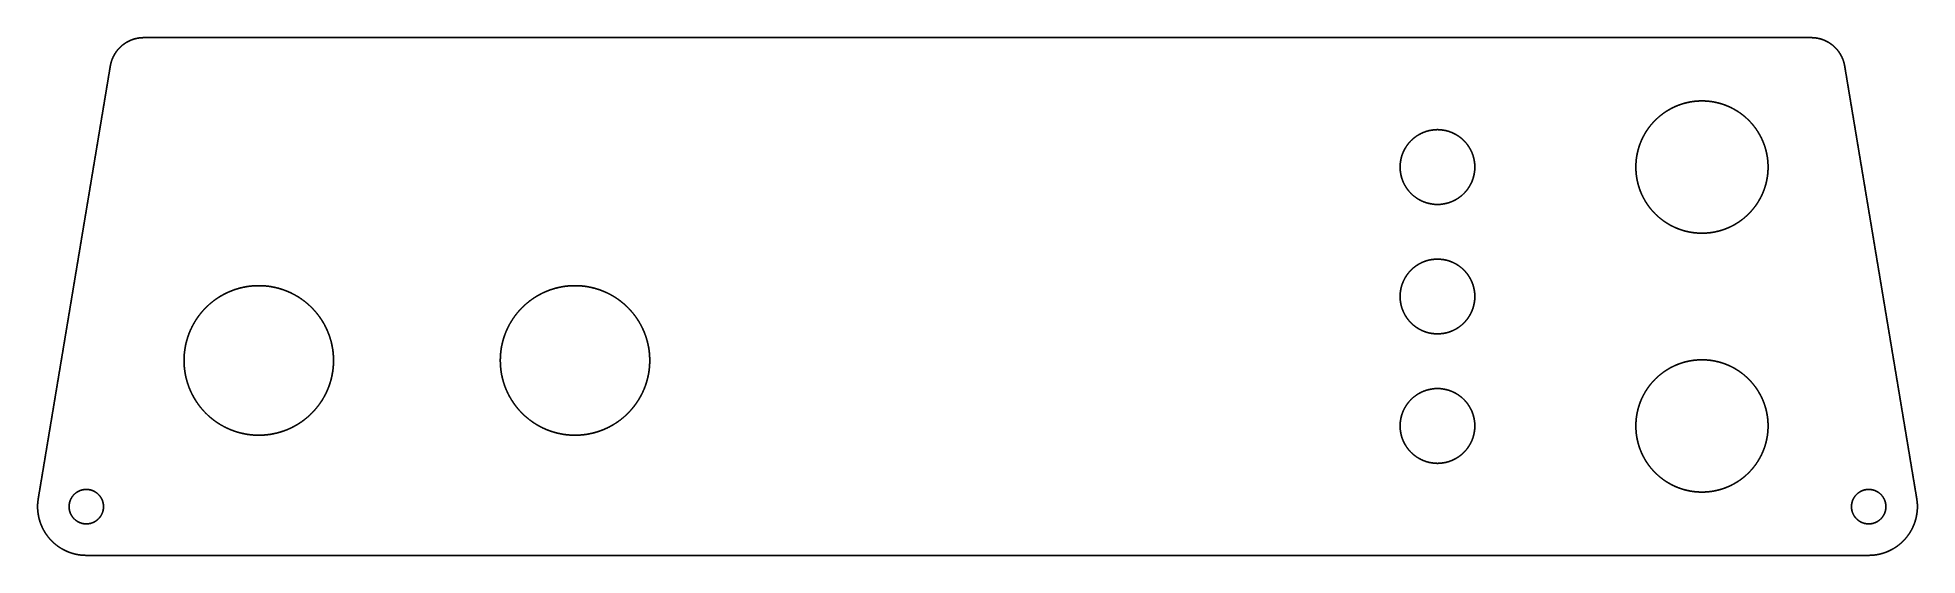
# Model space of a CAD drawing. Header units: millimetres. Extents: x -163 to 163, y 0 to 90.
import ezdxf

# ---------------------------------------------------------------- set-up
doc = ezdxf.new("R2010")
doc.units = ezdxf.units.MM

msp = doc.modelspace()

# ---------------------------------------------------------------- linework, layer by layer
for points in [[(-145.35, 89.99), (-145.37, 89.99), (-145.39, 89.99), (-145.41, 89.98), (-145.43, 89.98), (-145.45, 89.98), (-145.47, 89.98), (-145.5, 89.98), (-145.52, 89.97), (-145.54, 89.97), (-145.56, 89.97), (-145.58, 89.97), (-145.6, 89.97), (-145.63, 89.97), (-145.65, 89.96), (-145.67, 89.96), (-145.69, 89.96), (-145.71, 89.96), (-145.73, 89.95), (-145.75, 89.95), (-145.78, 89.95), (-145.8, 89.94), (-145.82, 89.94), (-145.84, 89.94), (-145.86, 89.93), (-145.88, 89.93), (-145.9, 89.93), (-145.92, 89.92), (-145.95, 89.92), (-145.97, 89.92), (-145.99, 89.92), (-146.01, 89.91), (-146.03, 89.91), (-146.05, 89.9), (-146.07, 89.9), (-146.1, 89.9), (-146.12, 89.89), (-146.14, 89.89), (-146.16, 89.88), (-146.18, 89.88), (-146.2, 89.87), (-146.22, 89.87), (-146.24, 89.87), (-146.26, 89.86), (-146.29, 89.86), (-146.31, 89.85), (-146.33, 89.85), (-146.35, 89.84), (-146.37, 89.84), (-146.39, 89.83), (-146.41, 89.83), (-146.43, 89.82), (-146.45, 89.82), (-146.47, 89.81), (-146.5, 89.8), (-146.52, 89.8), (-146.54, 89.79), (-146.56, 89.79), (-146.58, 89.78), (-146.6, 89.78), (-146.62, 89.77), (-146.64, 89.77), (-146.66, 89.76), (-146.68, 89.75), (-146.7, 89.75), (-146.72, 89.74), (-146.74, 89.74), (-146.77, 89.73), (-146.79, 89.72), (-146.81, 89.71), (-146.83, 89.71), (-146.85, 89.7), (-146.87, 89.69), (-146.89, 89.69), (-146.91, 89.68), (-146.93, 89.67), (-146.95, 89.67), (-146.97, 89.66), (-146.99, 89.65), (-147.01, 89.65), (-147.03, 89.64), (-147.05, 89.63), (-147.07, 89.62), (-147.09, 89.62), (-147.11, 89.61), (-147.13, 89.6), (-147.15, 89.59), (-147.17, 89.58), (-147.19, 89.58), (-147.21, 89.57), (-147.23, 89.56), (-147.25, 89.55), (-147.27, 89.54), (-147.29, 89.53), (-147.31, 89.53), (-147.33, 89.52), (-147.35, 89.51), (-147.37, 89.5), (-147.39, 89.49), (-147.41, 89.48), (-147.43, 89.47), (-147.45, 89.46), (-147.47, 89.46), (-147.49, 89.45), (-147.51, 89.44), (-147.53, 89.43), (-147.55, 89.42), (-147.57, 89.41), (-147.59, 89.4), (-147.61, 89.39), (-147.63, 89.38), (-147.65, 89.37), (-147.67, 89.36), (-147.68, 89.35), (-147.7, 89.34), (-147.72, 89.33), (-147.74, 89.32), (-147.76, 89.31), (-147.78, 89.3), (-147.8, 89.29), (-147.82, 89.28), (-147.84, 89.27), (-147.86, 89.26), (-147.87, 89.25), (-147.89, 89.24), (-147.91, 89.23), (-147.93, 89.22), (-147.95, 89.21), (-147.97, 89.2), (-147.99, 89.19), (-148.01, 89.18), (-148.02, 89.16), (-148.04, 89.15), (-148.06, 89.14), (-148.08, 89.13), (-148.1, 89.12), (-148.12, 89.11), (-148.13, 89.1), (-148.15, 89.08), (-148.17, 89.07), (-148.19, 89.06), (-148.21, 89.05), (-148.23, 89.04), (-148.24, 89.03), (-148.26, 89.02), (-148.28, 89), (-148.3, 88.99), (-148.32, 88.98), (-148.33, 88.97), (-148.35, 88.95), (-148.37, 88.94), (-148.39, 88.93), (-148.4, 88.92), (-148.42, 88.9), (-148.44, 88.89), (-148.46, 88.88), (-148.47, 88.87), (-148.49, 88.85), (-148.51, 88.84), (-148.53, 88.83), (-148.54, 88.82), (-148.56, 88.8), (-148.58, 88.79), (-148.6, 88.78), (-148.61, 88.76), (-148.63, 88.75), (-148.65, 88.74), (-148.66, 88.72), (-148.68, 88.71), (-148.7, 88.7), (-148.71, 88.68), (-148.73, 88.67), (-148.75, 88.66), (-148.76, 88.64), (-148.78, 88.63), (-148.8, 88.61), (-148.82, 88.6), (-148.83, 88.59), (-148.85, 88.57), (-148.86, 88.56), (-148.88, 88.54), (-148.9, 88.53), (-148.91, 88.51), (-148.93, 88.5), (-148.94, 88.49), (-148.96, 88.47), (-148.98, 88.46), (-148.99, 88.44), (-149.01, 88.43), (-149.02, 88.41), (-149.04, 88.4), (-149.06, 88.38), (-149.07, 88.37), (-149.09, 88.35), (-149.1, 88.34), (-149.12, 88.32), (-149.13, 88.31), (-149.15, 88.29), (-149.16, 88.28), (-149.18, 88.26), (-149.19, 88.25), (-149.21, 88.23), (-149.22, 88.22), (-149.24, 88.2), (-149.25, 88.19), (-149.27, 88.17), (-149.28, 88.16), (-149.3, 88.14), (-149.32, 88.12), (-149.33, 88.11), (-149.34, 88.09), (-149.36, 88.08), (-149.37, 88.06), (-149.39, 88.04), (-149.4, 88.03), (-149.42, 88.01), (-149.43, 87.99), (-149.44, 87.98), (-149.46, 87.96), (-149.47, 87.95), (-149.49, 87.93), (-149.5, 87.91), (-149.52, 87.9), (-149.53, 87.88), (-149.54, 87.87), (-149.56, 87.85), (-149.57, 87.83), (-149.58, 87.81), (-149.6, 87.8), (-149.61, 87.78), (-149.62, 87.76), (-149.64, 87.75), (-149.65, 87.73), (-149.66, 87.71), (-149.68, 87.69), (-149.69, 87.68), (-149.7, 87.66), (-149.72, 87.64), (-149.73, 87.63), (-149.74, 87.61), (-149.76, 87.59), (-149.77, 87.57), (-149.78, 87.56), (-149.79, 87.54), (-149.81, 87.52), (-149.82, 87.5), (-149.83, 87.49), (-149.84, 87.47), (-149.85, 87.45), (-149.87, 87.43), (-149.88, 87.41), (-149.89, 87.4), (-149.9, 87.38), (-149.92, 87.36), (-149.93, 87.34), (-149.94, 87.33), (-149.95, 87.31), (-149.96, 87.29), (-149.98, 87.27), (-149.99, 87.25), (-150, 87.23), (-150.01, 87.22), (-150.02, 87.2), (-150.03, 87.18), (-150.04, 87.16), (-150.05, 87.14), (-150.06, 87.12), (-150.08, 87.11), (-150.09, 87.09), (-150.1, 87.07), (-150.11, 87.05), (-150.12, 87.03), (-150.13, 87.01), (-150.14, 86.99), (-150.15, 86.97), (-150.16, 86.96), (-150.17, 86.94), (-150.18, 86.92), (-150.19, 86.9), (-150.2, 86.88), (-150.21, 86.86), (-150.22, 86.84), (-150.23, 86.82), (-150.24, 86.8), (-150.25, 86.78), (-150.26, 86.76), (-150.27, 86.75), (-150.28, 86.73), (-150.29, 86.71), (-150.3, 86.69), (-150.31, 86.67), (-150.32, 86.65), (-150.33, 86.63), (-150.34, 86.61), (-150.35, 86.59), (-150.36, 86.57), (-150.37, 86.55), (-150.37, 86.53), (-150.38, 86.51), (-150.39, 86.49), (-150.4, 86.47), (-150.41, 86.45), (-150.42, 86.43), (-150.43, 86.41), (-150.44, 86.39), (-150.45, 86.37), (-150.45, 86.35), (-150.46, 86.33), (-150.47, 86.31), (-150.48, 86.29), (-150.48, 86.27), (-150.49, 86.25), (-150.5, 86.23), (-150.51, 86.21), (-150.52, 86.19), (-150.52, 86.17), (-150.53, 86.15), (-150.54, 86.13), (-150.55, 86.11), (-150.55, 86.09), (-150.56, 86.07), (-150.57, 86.05), (-150.58, 86.03), (-150.58, 86.01), (-150.59, 85.99), (-150.6, 85.97), (-150.6, 85.95), (-150.61, 85.93), (-150.62, 85.91), (-150.62, 85.89), (-150.63, 85.87), (-150.64, 85.84), (-150.64, 85.82), (-150.65, 85.8), (-150.66, 85.78), (-150.66, 85.76), (-150.67, 85.74), (-150.67, 85.72), (-150.68, 85.7), (-150.68, 85.68), (-150.69, 85.66), (-150.7, 85.64), (-150.7, 85.62), (-150.71, 85.6), (-150.71, 85.57), (-150.72, 85.55), (-150.72, 85.53), (-150.73, 85.51), (-150.73, 85.49), (-150.74, 85.47), (-150.74, 85.45), (-150.75, 85.43), (-150.76, 85.41), (-150.76, 85.39), (-150.76, 85.36), (-150.77, 85.34), (-150.77, 85.32), (-150.78, 85.3), (-150.78, 85.28), (-150.78, 85.26), (-150.79, 85.24), (-150.79, 85.22), (-150.8, 85.2), (-150.8, 85.17), (-150.81, 85.15), (-150.81, 85.13), (-150.81, 85.11), (-150.82, 85.09), (-150.82, 85.07), (-150.82, 85.09), (-150.81, 85.11), (-150.81, 85.13), (-150.81, 85.15), (-150.8, 85.17), (-150.8, 85.2), (-150.79, 85.22), (-150.79, 85.24), (-150.78, 85.26), (-150.78, 85.28), (-150.78, 85.3), (-150.77, 85.32), (-150.77, 85.34), (-150.76, 85.36), (-150.76, 85.39), (-150.76, 85.41), (-150.75, 85.43), (-150.74, 85.45), (-150.74, 85.47), (-150.73, 85.49), (-150.73, 85.51), (-150.72, 85.53), (-150.72, 85.55), (-150.71, 85.57), (-150.71, 85.6), (-150.7, 85.62), (-150.7, 85.64), (-150.69, 85.66), (-150.68, 85.68), (-150.68, 85.7), (-150.67, 85.72), (-150.67, 85.74), (-150.66, 85.76), (-150.66, 85.78), (-150.65, 85.8), (-150.64, 85.82), (-150.64, 85.84), (-150.63, 85.87), (-150.62, 85.89), (-150.62, 85.91), (-150.61, 85.93), (-150.6, 85.95), (-150.6, 85.97), (-150.59, 85.99), (-150.58, 86.01), (-150.58, 86.03), (-150.57, 86.05), (-150.56, 86.07), (-150.55, 86.09), (-150.55, 86.11), (-150.54, 86.13), (-150.53, 86.15), (-150.52, 86.17), (-150.52, 86.19), (-150.51, 86.21), (-150.5, 86.23), (-150.49, 86.25), (-150.48, 86.27), (-150.48, 86.29), (-150.47, 86.31), (-150.46, 86.33), (-150.45, 86.35), (-150.45, 86.37), (-150.44, 86.39), (-150.43, 86.41), (-150.42, 86.43), (-150.41, 86.45), (-150.4, 86.47), (-150.39, 86.49), (-150.38, 86.51), (-150.37, 86.53), (-150.37, 86.55), (-150.36, 86.57), (-150.35, 86.59), (-150.34, 86.61), (-150.33, 86.63), (-150.32, 86.65), (-150.31, 86.67), (-150.3, 86.69), (-150.29, 86.71), (-150.28, 86.73), (-150.27, 86.75), (-150.26, 86.76), (-150.25, 86.78), (-150.24, 86.8), (-150.23, 86.82), (-150.22, 86.84), (-150.21, 86.86), (-150.2, 86.88), (-150.19, 86.9), (-150.18, 86.92), (-150.17, 86.94), (-150.16, 86.96), (-150.15, 86.97), (-150.14, 86.99), (-150.13, 87.01), (-150.12, 87.03), (-150.11, 87.05), (-150.1, 87.07), (-150.09, 87.09), (-150.08, 87.11), (-150.06, 87.12), (-150.05, 87.14), (-150.04, 87.16), (-150.03, 87.18), (-150.02, 87.2), (-150.01, 87.22), (-150, 87.23), (-149.99, 87.25), (-149.98, 87.27), (-149.96, 87.29), (-149.95, 87.31), (-149.94, 87.33), (-149.93, 87.34), (-149.92, 87.36), (-149.9, 87.38), (-149.89, 87.4), (-149.88, 87.41), (-149.87, 87.43), (-149.85, 87.45), (-149.84, 87.47), (-149.83, 87.49), (-149.82, 87.5), (-149.81, 87.52), (-149.79, 87.54), (-149.78, 87.56), (-149.77, 87.57), (-149.76, 87.59), (-149.74, 87.61), (-149.73, 87.63), (-149.72, 87.64), (-149.7, 87.66), (-149.69, 87.68), (-149.68, 87.69), (-149.66, 87.71), (-149.65, 87.73), (-149.64, 87.75), (-149.62, 87.76), (-149.61, 87.78), (-149.6, 87.8), (-149.58, 87.81), (-149.57, 87.83), (-149.56, 87.85), (-149.54, 87.87), (-149.53, 87.88), (-149.52, 87.9), (-149.5, 87.91), (-149.49, 87.93), (-149.47, 87.95), (-149.46, 87.96), (-149.44, 87.98), (-149.43, 87.99), (-149.42, 88.01), (-149.4, 88.03), (-149.39, 88.04), (-149.37, 88.06), (-149.36, 88.08), (-149.34, 88.09), (-149.33, 88.11), (-149.32, 88.12), (-149.3, 88.14), (-149.28, 88.16), (-149.27, 88.17), (-149.25, 88.19), (-149.24, 88.2), (-149.22, 88.22), (-149.21, 88.23), (-149.19, 88.25), (-149.18, 88.26), (-149.16, 88.28), (-149.15, 88.29), (-149.13, 88.31), (-149.12, 88.32), (-149.1, 88.34), (-149.09, 88.35), (-149.07, 88.37), (-149.06, 88.38), (-149.04, 88.4), (-149.02, 88.41), (-149.01, 88.43), (-148.99, 88.44), (-148.98, 88.46), (-148.96, 88.47), (-148.94, 88.49), (-148.93, 88.5), (-148.91, 88.51), (-148.9, 88.53), (-148.88, 88.54), (-148.86, 88.56), (-148.85, 88.57), (-148.83, 88.59), (-148.82, 88.6), (-148.8, 88.61), (-148.78, 88.63), (-148.76, 88.64), (-148.75, 88.66), (-148.73, 88.67), (-148.71, 88.68), (-148.7, 88.7), (-148.68, 88.71), (-148.66, 88.72), (-148.65, 88.74), (-148.63, 88.75), (-148.61, 88.76), (-148.6, 88.78), (-148.58, 88.79), (-148.56, 88.8), (-148.54, 88.82), (-148.53, 88.83), (-148.51, 88.84), (-148.49, 88.85), (-148.47, 88.87), (-148.46, 88.88), (-148.44, 88.89), (-148.42, 88.9), (-148.4, 88.92), (-148.39, 88.93), (-148.37, 88.94), (-148.35, 88.95), (-148.33, 88.97), (-148.32, 88.98), (-148.3, 88.99), (-148.28, 89), (-148.26, 89.02), (-148.24, 89.03), (-148.23, 89.04), (-148.21, 89.05), (-148.19, 89.06), (-148.17, 89.07), (-148.15, 89.08), (-148.13, 89.1), (-148.12, 89.11), (-148.1, 89.12), (-148.08, 89.13), (-148.06, 89.14), (-148.04, 89.15), (-148.02, 89.16), (-148.01, 89.18), (-147.99, 89.19), (-147.97, 89.2), (-147.95, 89.21), (-147.93, 89.22), (-147.91, 89.23), (-147.89, 89.24), (-147.87, 89.25), (-147.86, 89.26), (-147.84, 89.27), (-147.82, 89.28), (-147.8, 89.29), (-147.78, 89.3), (-147.76, 89.31), (-147.74, 89.32), (-147.72, 89.33), (-147.7, 89.34), (-147.68, 89.35), (-147.67, 89.36), (-147.65, 89.37), (-147.63, 89.38), (-147.61, 89.39), (-147.59, 89.4), (-147.57, 89.41), (-147.55, 89.42), (-147.53, 89.43), (-147.51, 89.44), (-147.49, 89.45), (-147.47, 89.46), (-147.45, 89.46), (-147.43, 89.47), (-147.41, 89.48), (-147.39, 89.49), (-147.37, 89.5), (-147.35, 89.51), (-147.33, 89.52), (-147.31, 89.53), (-147.29, 89.53), (-147.27, 89.54), (-147.25, 89.55), (-147.23, 89.56), (-147.21, 89.57), (-147.19, 89.58), (-147.17, 89.58), (-147.15, 89.59), (-147.13, 89.6), (-147.11, 89.61), (-147.09, 89.62), (-147.07, 89.62), (-147.05, 89.63), (-147.03, 89.64), (-147.01, 89.65), (-146.99, 89.65), (-146.97, 89.66), (-146.95, 89.67), (-146.93, 89.67), (-146.91, 89.68), (-146.89, 89.69), (-146.87, 89.69), (-146.85, 89.7), (-146.83, 89.71), (-146.81, 89.71), (-146.79, 89.72), (-146.77, 89.73), (-146.74, 89.74), (-146.72, 89.74), (-146.7, 89.75), (-146.68, 89.75), (-146.66, 89.76), (-146.64, 89.77), (-146.62, 89.77), (-146.6, 89.78), (-146.58, 89.78), (-146.56, 89.79), (-146.54, 89.79), (-146.52, 89.8), (-146.5, 89.8), (-146.47, 89.81), (-146.45, 89.82), (-146.43, 89.82), (-146.41, 89.83), (-146.39, 89.83), (-146.37, 89.84), (-146.35, 89.84), (-146.33, 89.85), (-146.31, 89.85), (-146.29, 89.86), (-146.26, 89.86), (-146.24, 89.87), (-146.22, 89.87), (-146.2, 89.87), (-146.18, 89.88), (-146.16, 89.88), (-146.14, 89.89), (-146.12, 89.89), (-146.1, 89.9), (-146.07, 89.9), (-146.05, 89.9), (-146.03, 89.91), (-146.01, 89.91), (-145.99, 89.92), (-145.97, 89.92), (-145.95, 89.92), (-145.92, 89.92), (-145.9, 89.93), (-145.88, 89.93), (-145.86, 89.93), (-145.84, 89.94), (-145.82, 89.94), (-145.8, 89.94), (-145.78, 89.95), (-145.75, 89.95), (-145.73, 89.95), (-145.71, 89.96), (-145.69, 89.96), (-145.67, 89.96), (-145.65, 89.96), (-145.63, 89.97), (-145.6, 89.97), (-145.58, 89.97), (-145.56, 89.97), (-145.54, 89.97), (-145.52, 89.97), (-145.5, 89.98), (-145.47, 89.98), (-145.45, 89.98), (-145.43, 89.98), (-145.41, 89.98), (-145.39, 89.99), (-145.37, 89.99), (-145.35, 89.99), (-145.32, 89.99), (-145.3, 89.99), (-145.28, 89.99), (-145.26, 89.99), (-145.24, 89.99), (-145.22, 89.99), (-145.19, 89.99), (-145.17, 89.99), (-145.15, 90), (-145.13, 90), (-145.11, 90), (-145.09, 90), (-145.06, 90), (-145.04, 90), (-145.02, 90), (-145, 90), (-145.02, 90), (-145.04, 90), (-145.06, 90), (-145.09, 90), (-145.11, 90), (-145.13, 90), (-145.15, 90), (-145.17, 89.99), (-145.19, 89.99), (-145.22, 89.99), (-145.24, 89.99), (-145.26, 89.99), (-145.28, 89.99), (-145.3, 89.99), (-145.32, 89.99)], [(144.42, 90), (144.38, 90), (144.35, 90), (144.31, 90), (144.28, 90), (144.24, 90), (144.2, 90), (144.17, 90), (144.13, 90), (144.09, 90), (144.06, 90), (144.02, 90), (143.98, 90), (143.95, 90), (143.91, 90), (143.88, 90), (143.84, 90), (143.8, 90), (143.77, 90), (143.73, 90), (143.69, 90), (143.66, 90), (143.62, 90), (143.59, 90), (143.55, 90), (143.51, 90), (143.48, 90), (143.44, 90), (143.4, 90), (143.37, 90), (143.33, 90), (143.3, 90), (143.26, 90), (143.22, 90), (143.19, 90), (143.15, 90), (143.12, 90), (143.08, 90), (143.04, 90), (143.01, 90), (142.97, 90), (142.93, 90), (142.9, 90), (142.86, 90), (142.82, 90), (142.79, 90), (142.75, 90), (142.72, 90), (142.68, 90), (142.64, 90), (142.61, 90), (142.57, 90), (142.54, 90), (142.5, 90), (142.46, 90), (142.43, 90), (142.39, 90), (142.35, 90), (142.32, 90), (142.28, 90), (142.25, 90), (142.21, 90), (142.17, 90), (142.14, 90), (142.1, 90), (142.06, 90), (142.03, 90), (141.99, 90), (141.96, 90), (141.92, 90), (141.88, 90), (141.85, 90), (141.81, 90), (141.77, 90), (141.74, 90), (141.7, 90), (141.66, 90), (141.63, 90), (141.59, 90), (141.56, 90), (141.52, 90), (141.48, 90), (141.45, 90), (141.41, 90), (141.38, 90), (141.34, 90), (141.3, 90), (141.27, 90), (141.23, 90), (141.19, 90), (141.16, 90), (141.12, 90), (141.08, 90), (141.05, 90), (141.01, 90), (140.98, 90), (140.94, 90), (140.9, 90), (140.87, 90), (140.83, 90), (140.8, 90), (140.76, 90), (140.72, 90), (140.69, 90), (140.65, 90), (140.61, 90), (140.58, 90), (140.54, 90), (140.5, 90), (140.47, 90), (140.43, 90), (140.4, 90), (140.36, 90), (140.32, 90), (140.29, 90), (140.25, 90), (140.22, 90), (140.18, 90), (140.14, 90), (140.11, 90), (140.07, 90), (140.03, 90), (140, 90), (139.96, 90), (139.92, 90), (139.89, 90), (139.85, 90), (139.82, 90), (139.78, 90), (139.74, 90), (139.71, 90), (139.67, 90), (139.63, 90), (139.6, 90), (139.56, 90), (139.53, 90), (139.49, 90), (139.45, 90), (139.42, 90), (139.38, 90), (139.34, 90), (139.31, 90), (139.27, 90), (139.24, 90), (139.2, 90), (139.16, 90), (139.13, 90), (139.09, 90), (139.06, 90), (139.02, 90), (138.98, 90), (138.95, 90), (138.91, 90), (138.87, 90), (138.84, 90), (138.8, 90), (138.76, 90), (138.73, 90), (138.69, 90), (138.66, 90), (138.62, 90), (138.58, 90), (138.55, 90), (138.51, 90), (138.48, 90), (138.44, 90), (138.4, 90), (138.37, 90), (138.33, 90), (138.29, 90), (138.26, 90), (138.22, 90), (138.19, 90), (138.15, 90), (138.11, 90), (138.08, 90), (138.04, 90), (138, 90), (137.97, 90), (137.93, 90), (137.9, 90), (137.86, 90), (137.82, 90), (137.79, 90), (137.75, 90), (137.71, 90), (137.68, 90), (137.64, 90), (137.6, 90), (137.57, 90), (137.53, 90), (137.5, 90), (137.46, 90), (137.42, 90), (137.39, 90), (137.35, 90), (137.31, 90), (137.28, 90), (137.24, 90), (137.21, 90), (137.17, 90), (137.13, 90), (137.1, 90), (137.06, 90), (137.02, 90), (136.99, 90), (136.95, 90), (136.92, 90), (136.88, 90), (136.84, 90), (136.81, 90), (136.77, 90), (136.74, 90), (136.7, 90), (136.66, 90), (136.63, 90), (136.59, 90), (136.55, 90), (136.52, 90), (136.48, 90), (136.44, 90), (136.41, 90), (136.37, 90), (136.34, 90), (136.3, 90), (136.26, 90), (136.23, 90), (136.19, 90), (136.16, 90), (136.12, 90), (136.08, 90), (136.05, 90), (136.01, 90), (135.97, 90), (135.94, 90), (135.9, 90), (135.86, 90), (135.83, 90), (135.79, 90), (135.76, 90), (135.72, 90), (135.68, 90), (135.65, 90), (135.61, 90), (135.57, 90), (135.54, 90), (135.5, 90), (135.47, 90), (135.43, 90), (135.39, 90), (135.36, 90), (135.32, 90), (135.28, 90), (135.25, 90), (135.21, 90), (135.18, 90), (135.14, 90), (135.1, 90), (135.07, 90), (135.03, 90), (135, 90), (134.96, 90), (134.92, 90), (134.89, 90), (134.85, 90), (134.81, 90), (134.78, 90), (134.74, 90), (134.7, 90), (134.67, 90), (134.63, 90), (134.6, 90), (134.56, 90), (134.52, 90), (134.49, 90), (134.45, 90), (134.42, 90), (134.38, 90), (134.34, 90), (134.31, 90), (134.27, 90), (134.23, 90), (134.2, 90), (134.16, 90), (134.12, 90), (134.09, 90), (134.05, 90), (134.02, 90), (133.98, 90), (133.94, 90), (133.91, 90), (133.87, 90), (133.84, 90), (133.8, 90), (133.76, 90), (133.73, 90), (133.69, 90), (133.65, 90), (133.62, 90), (133.58, 90), (133.54, 90), (133.51, 90), (133.47, 90), (133.44, 90), (133.4, 90), (133.36, 90), (133.33, 90), (133.29, 90), (133.25, 90), (133.22, 90), (133.18, 90), (133.15, 90), (133.11, 90), (133.07, 90), (133.04, 90), (133, 90), (132.96, 90), (132.93, 90), (132.89, 90), (132.86, 90), (132.82, 90), (132.78, 90), (132.75, 90), (132.71, 90), (132.68, 90), (132.64, 90), (132.6, 90), (132.57, 90), (132.53, 90), (132.49, 90), (132.46, 90), (132.42, 90), (132.38, 90), (132.35, 90), (132.31, 90), (132.28, 90), (132.24, 90), (132.2, 90), (132.17, 90), (132.13, 90), (132.09, 90), (132.06, 90), (132.02, 90), (131.99, 90), (131.95, 90), (131.91, 90), (131.88, 90), (131.84, 90), (131.8, 90), (131.77, 90), (131.73, 90), (131.7, 90), (131.66, 90), (131.62, 90), (131.59, 90), (131.55, 90), (131.51, 90), (131.48, 90), (131.44, 90), (131.41, 90), (131.37, 90), (131.33, 90), (131.3, 90), (131.26, 90), (131.22, 90), (131.19, 90), (131.15, 90), (131.12, 90), (131.08, 90), (131.04, 90), (131.01, 90), (130.97, 90), (130.94, 90), (130.9, 90), (130.86, 90), (130.83, 90), (130.79, 90), (130.75, 90), (130.72, 90), (130.68, 90), (130.64, 90), (130.61, 90), (130.57, 90), (130.54, 90), (130.5, 90), (130.46, 90), (130.43, 90), (130.39, 90), (130.35, 90), (130.32, 90), (130.28, 90), (130.25, 90), (130.21, 90), (130.17, 90), (130.14, 90), (130.1, 90), (130.06, 90), (130.03, 90), (129.99, 90), (129.96, 90), (129.92, 90), (129.88, 90), (129.85, 90), (129.81, 90), (129.77, 90), (129.74, 90), (129.7, 90), (129.67, 90), (129.63, 90), (129.59, 90), (129.56, 90), (129.52, 90), (129.48, 90), (129.45, 90), (129.41, 90), (129.38, 90), (129.34, 90), (129.3, 90), (129.27, 90), (129.23, 90), (129.19, 90), (129.16, 90), (129.12, 90), (129.09, 90), (129.05, 90), (129.01, 90), (128.98, 90), (128.94, 90), (128.9, 90), (128.87, 90), (128.83, 90), (128.8, 90), (128.76, 90), (128.72, 90), (128.69, 90), (128.65, 90), (128.62, 90), (128.58, 90), (128.54, 90), (128.51, 90), (128.47, 90), (128.43, 90), (128.4, 90), (128.36, 90), (128.32, 90), (128.29, 90), (128.25, 90), (128.22, 90), (128.18, 90), (128.14, 90), (128.11, 90), (128.07, 90), (128.03, 90), (128, 90), (127.96, 90), (127.93, 90), (127.89, 90), (127.85, 90), (127.82, 90), (127.78, 90), (127.74, 90), (127.71, 90), (127.67, 90), (127.64, 90), (127.6, 90), (127.56, 90), (127.53, 90), (127.49, 90), (127.45, 90), (127.42, 90), (127.38, 90), (127.35, 90), (127.31, 90), (127.27, 90), (127.24, 90), (127.2, 90), (127.16, 90), (127.13, 90), (127.09, 90), (127.06, 90), (127.02, 90), (126.98, 90), (126.95, 90), (126.91, 90), (126.87, 90), (126.84, 90), (126.8, 90), (126.77, 90), (126.73, 90), (126.69, 90), (126.66, 90), (126.62, 90), (126.58, 90), (126.55, 90), (126.51, 90), (126.48, 90), (126.44, 90), (126.4, 90), (126.37, 90), (126.33, 90), (126.3, 90), (126.26, 90), (126.22, 90), (126.19, 90), (126.15, 90), (126.11, 90), (126.08, 90), (126.04, 90), (126.01, 90), (125.97, 90), (125.93, 90), (125.9, 90), (125.86, 90), (125.82, 90), (125.79, 90), (125.75, 90), (125.72, 90), (125.68, 90), (125.64, 90), (125.61, 90), (125.57, 90), (125.53, 90), (125.5, 90), (125.46, 90), (125.43, 90), (125.39, 90), (125.35, 90), (125.32, 90), (125.28, 90), (125.24, 90), (125.21, 90), (125.17, 90), (125.14, 90), (125.1, 90), (125.06, 90), (125.03, 90), (124.99, 90), (124.95, 90), (124.92, 90), (124.88, 90), (124.84, 90), (124.81, 90), (124.77, 90), (124.74, 90), (124.7, 90), (124.66, 90), (124.63, 90), (124.59, 90), (124.55, 90), (124.52, 90), (124.48, 90), (124.45, 90), (124.41, 90), (124.37, 90), (124.34, 90), (124.3, 90), (124.27, 90), (124.23, 90), (124.19, 90), (124.16, 90), (124.12, 90), (124.08, 90), (124.05, 90), (124.01, 90), (123.98, 90), (123.94, 90), (123.9, 90), (123.87, 90), (123.83, 90), (123.79, 90), (123.76, 90), (123.72, 90), (123.69, 90), (123.65, 90), (123.61, 90), (123.58, 90), (123.54, 90), (123.5, 90), (123.47, 90), (123.43, 90), (123.4, 90), (123.36, 90), (123.32, 90), (123.29, 90), (123.25, 90), (123.21, 90), (123.18, 90), (123.14, 90), (123.11, 90), (123.07, 90), (123.03, 90), (123, 90), (122.96, 90), (122.92, 90), (122.89, 90), (122.85, 90), (122.82, 90), (122.78, 90), (122.74, 90), (122.71, 90), (122.67, 90), (122.63, 90), (122.6, 90), (122.56, 90), (122.53, 90), (122.49, 90), (122.45, 90), (122.42, 90), (122.38, 90), (122.34, 90), (122.31, 90), (122.27, 90), (122.23, 90), (122.2, 90), (122.16, 90), (122.13, 90), (122.09, 90), (122.05, 90), (122.02, 90), (121.98, 90), (121.95, 90), (121.91, 90), (121.87, 90), (121.84, 90), (121.8, 90), (121.76, 90), (121.73, 90), (121.69, 90), (121.66, 90), (121.62, 90), (121.58, 90), (121.55, 90), (121.51, 90), (121.47, 90), (121.44, 90), (121.4, 90), (121.37, 90), (121.33, 90), (121.29, 90), (121.26, 90), (121.22, 90), (121.18, 90), (121.15, 90), (121.11, 90), (121.08, 90), (121.04, 90), (121, 90), (120.97, 90), (120.93, 90), (120.89, 90), (120.86, 90), (120.82, 90), (120.78, 90), (120.75, 90), (120.71, 90), (120.68, 90), (120.64, 90), (120.6, 90), (120.57, 90), (120.53, 90), (120.49, 90), (120.46, 90), (120.42, 90), (120.39, 90), (120.35, 90), (120.31, 90), (120.28, 90), (120.24, 90), (120.2, 90), (120.17, 90), (120.13, 90), (120.1, 90), (120.06, 90), (120.02, 90), (119.99, 90), (119.95, 90), (119.92, 90), (119.88, 90), (119.84, 90), (119.81, 90), (119.77, 90), (119.73, 90), (119.7, 90), (119.66, 90), (119.63, 90), (119.59, 90), (119.55, 90), (119.52, 90), (119.48, 90), (119.44, 90), (119.41, 90), (119.37, 90), (119.34, 90), (119.3, 90), (119.26, 90), (119.23, 90), (119.19, 90), (119.15, 90), (119.12, 90), (119.08, 90), (119.05, 90), (119.01, 90), (118.97, 90), (118.94, 90), (118.9, 90), (118.86, 90), (118.83, 90), (118.79, 90), (118.76, 90), (118.72, 90), (118.68, 90), (118.65, 90), (118.61, 90), (118.57, 90), (118.54, 90), (118.5, 90), (118.47, 90), (118.43, 90), (118.39, 90), (118.36, 90), (118.32, 90), (118.28, 90), (118.25, 90), (118.21, 90), (118.17, 90), (118.14, 90), (118.1, 90), (118.07, 90), (118.03, 90), (117.99, 90), (117.96, 90), (117.92, 90), (117.89, 90), (117.85, 90), (117.81, 90), (117.78, 90), (117.74, 90), (117.7, 90), (117.67, 90), (117.63, 90), (117.6, 90), (117.56, 90), (117.52, 90), (117.49, 90), (117.45, 90), (117.41, 90), (117.38, 90), (117.34, 90), (117.31, 90), (117.27, 90), (117.23, 90), (117.2, 90), (117.16, 90), (117.12, 90), (117.09, 90), (117.05, 90), (117.02, 90), (116.98, 90), (116.94, 90), (116.91, 90), (116.87, 90), (116.83, 90), (116.8, 90), (116.76, 90), (116.72, 90), (116.69, 90), (116.65, 90), (116.62, 90), (116.58, 90), (116.54, 90), (116.51, 90), (116.47, 90), (116.43, 90), (116.4, 90), (116.36, 90), (116.33, 90), (116.29, 90), (116.25, 90), (116.22, 90), (116.18, 90), (116.14, 90), (116.11, 90), (116.07, 90), (116.04, 90), (116, 90), (115.96, 90), (115.93, 90), (115.89, 90), (115.86, 90), (115.82, 90), (115.78, 90), (115.75, 90), (115.71, 90), (115.67, 90), (115.64, 90), (115.6, 90), (115.57, 90), (115.53, 90), (115.49, 90), (115.46, 90), (115.42, 90), (115.38, 90), (115.35, 90), (115.31, 90), (115.28, 90), (115.24, 90), (115.2, 90), (115.17, 90), (115.13, 90), (115.09, 90), (115.06, 90), (115.02, 90), (114.99, 90), (114.95, 90), (114.91, 90), (114.88, 90), (114.84, 90), (114.8, 90), (114.77, 90), (114.73, 90), (114.7, 90), (114.66, 90), (114.62, 90), (114.59, 90), (114.55, 90), (114.51, 90), (114.48, 90), (114.44, 90), (114.41, 90), (114.37, 90), (114.33, 90), (114.3, 90), (114.26, 90), (114.22, 90), (114.19, 90), (114.15, 90), (114.11, 90), (114.08, 90), (114.04, 90), (114.01, 90), (113.97, 90), (113.93, 90), (113.9, 90), (113.86, 90), (113.83, 90), (113.79, 90), (113.75, 90), (113.72, 90), (113.68, 90), (113.64, 90), (113.61, 90), (113.57, 90), (113.54, 90), (113.5, 90), (113.46, 90), (113.43, 90), (113.39, 90), (113.35, 90), (113.32, 90), (113.28, 90), (113.25, 90), (113.21, 90), (113.17, 90), (113.14, 90), (113.1, 90), (113.06, 90), (113.03, 90), (112.99, 90), (112.96, 90), (112.92, 90), (112.88, 90), (112.85, 90), (112.81, 90), (112.77, 90), (112.74, 90), (112.7, 90), (112.66, 90), (112.63, 90), (112.59, 90), (112.56, 90), (112.52, 90), (112.48, 90), (112.45, 90), (112.41, 90), (112.37, 90), (112.34, 90), (112.3, 90), (112.27, 90), (112.23, 90), (112.19, 90), (112.16, 90), (112.12, 90), (112.08, 90), (112.05, 90), (112.01, 90), (111.98, 90), (111.94, 90), (111.9, 90), (111.87, 90), (111.83, 90), (111.8, 90), (111.76, 90), (111.72, 90), (111.69, 90), (111.65, 90), (111.61, 90), (111.58, 90), (111.54, 90), (111.51, 90), (111.47, 90), (111.43, 90), (111.4, 90), (111.36, 90), (111.32, 90), (111.29, 90), (111.25, 90), (111.22, 90), (111.18, 90), (111.14, 90), (111.11, 90), (111.07, 90), (111.03, 90), (111, 90), (110.96, 90), (110.93, 90), (110.89, 90), (110.85, 90), (110.82, 90), (110.78, 90), (110.74, 90), (110.71, 90), (110.67, 90), (110.63, 90), (110.6, 90), (110.56, 90), (110.53, 90), (110.49, 90), (110.45, 90), (110.42, 90), (110.38, 90), (110.34, 90), (110.31, 90), (110.27, 90), (110.24, 90), (110.2, 90), (110.16, 90), (110.13, 90), (110.09, 90), (110.05, 90), (110.02, 90), (109.98, 90), (109.95, 90), (109.91, 90), (109.87, 90), (109.84, 90), (109.8, 90), (109.77, 90), (109.73, 90), (109.69, 90), (109.66, 90), (109.62, 90), (109.58, 90), (109.55, 90), (109.51, 90), (109.47, 90), (109.44, 90), (109.4, 90), (109.37, 90), (109.33, 90), (109.29, 90), (109.26, 90), (109.22, 90), (109.19, 90), (109.15, 90), (109.11, 90), (109.08, 90), (109.04, 90), (109, 90), (108.97, 90), (108.93, 90), (108.89, 90), (108.86, 90), (108.82, 90), (108.79, 90), (108.75, 90), (108.71, 90), (108.68, 90), (108.64, 90), (108.61, 90), (108.57, 90), (108.53, 90), (108.5, 90), (108.46, 90), (108.42, 90), (108.39, 90), (108.35, 90), (108.31, 90), (108.28, 90), (108.24, 90), (108.21, 90), (108.17, 90), (108.13, 90), (108.1, 90), (108.06, 90), (108.03, 90), (107.99, 90), (107.95, 90), (107.92, 90), (107.88, 90), (107.84, 90), (107.81, 90), (107.77, 90), (107.73, 90), (107.7, 90), (107.66, 90), (107.63, 90), (107.59, 90), (107.55, 90), (107.52, 90), (107.48, 90), (107.45, 90), (107.41, 90), (107.37, 90), (107.34, 90), (107.3, 90), (107.26, 90), (107.23, 90), (107.19, 90), (107.16, 90), (107.12, 90), (107.08, 90), (107.05, 90), (107.01, 90), (106.97, 90), (106.94, 90), (106.9, 90), (106.87, 90), (106.83, 90), (106.79, 90), (106.76, 90), (106.72, 90), (106.68, 90), (106.65, 90), (106.61, 90), (106.57, 90), (106.54, 90), (106.5, 90), (106.47, 90), (106.43, 90), (106.39, 90), (106.36, 90), (106.32, 90), (106.28, 90), (106.25, 90), (106.21, 90), (106.18, 90), (106.14, 90), (106.1, 90), (106.07, 90), (106.03, 90), (105.99, 90), (105.96, 90), (105.92, 90), (105.89, 90), (105.85, 90), (105.81, 90), (105.78, 90), (105.74, 90), (105.7, 90), (105.67, 90), (105.63, 90), (105.6, 90), (105.56, 90), (105.52, 90), (105.49, 90), (105.45, 90), (105.41, 90), (105.38, 90), (105.34, 90), (105.31, 90), (105.27, 90), (105.23, 90), (105.2, 90), (105.16, 90), (105.12, 90), (105.09, 90), (105.05, 90), (105.02, 90), (104.98, 90), (104.94, 90), (104.91, 90), (104.87, 90), (104.83, 90), (104.8, 90), (104.76, 90), (104.73, 90), (104.69, 90), (104.65, 90), (104.62, 90), (104.58, 90), (104.55, 90), (104.51, 90), (104.47, 90), (104.44, 90), (104.4, 90), (104.36, 90), (104.33, 90), (104.29, 90), (104.25, 90), (104.22, 90), (104.18, 90), (104.15, 90), (104.11, 90), (104.07, 90), (104.04, 90), (104, 90), (103.97, 90), (103.93, 90), (103.89, 90), (103.86, 90), (103.82, 90), (103.78, 90), (103.75, 90), (103.71, 90), (103.67, 90), (103.64, 90), (103.6, 90), (103.57, 90), (103.53, 90), (103.49, 90), (103.46, 90), (103.42, 90), (103.38, 90), (103.35, 90), (103.31, 90), (103.28, 90), (103.24, 90), (103.2, 90), (103.17, 90), (103.13, 90), (103.09, 90), (103.06, 90), (103.02, 90), (102.99, 90), (102.95, 90), (102.91, 90), (102.88, 90), (102.84, 90), (102.81, 90), (102.77, 90), (102.73, 90), (102.7, 90), (102.66, 90), (102.62, 90), (102.59, 90), (102.55, 90), (102.51, 90), (102.48, 90), (102.44, 90), (102.41, 90), (102.37, 90), (102.33, 90), (102.3, 90), (102.26, 90), (102.22, 90), (102.19, 90), (102.15, 90), (102.12, 90), (102.08, 90), (102.04, 90), (102.01, 90), (101.97, 90), (101.93, 90), (101.9, 90), (101.86, 90), (101.83, 90), (101.79, 90), (101.75, 90), (101.72, 90), (101.68, 90), (101.64, 90), (101.61, 90), (101.57, 90), (101.54, 90), (101.5, 90), (101.46, 90), (101.43, 90), (101.39, 90), (101.35, 90), (101.32, 90), (101.28, 90), (101.25, 90), (101.21, 90), (101.17, 90), (101.14, 90), (101.1, 90), (101.06, 90), (101.03, 90), (100.99, 90), (100.96, 90), (100.92, 90), (100.88, 90), (100.85, 90), (100.81, 90), (100.77, 90), (100.74, 90), (100.7, 90), (100.67, 90), (100.63, 90), (100.59, 90), (100.56, 90), (100.52, 90), (100.48, 90), (100.45, 90), (100.41, 90), (100.38, 90), (100.34, 90), (100.3, 90), (100.27, 90), (100.23, 90), (100.19, 90), (100.16, 90), (100.12, 90), (100.09, 90), (100.05, 90), (100.01, 90), (99.98, 90), (99.94, 90), (99.91, 90), (99.87, 90), (99.83, 90), (99.8, 90), (99.76, 90), (99.72, 90), (99.69, 90), (99.65, 90), (99.61, 90), (99.58, 90), (99.54, 90), (99.51, 90), (99.47, 90), (99.43, 90), (99.4, 90), (99.36, 90), (99.32, 90), (99.29, 90), (99.25, 90), (99.22, 90), (99.18, 90), (99.14, 90), (99.11, 90), (99.07, 90), (99.03, 90), (99, 90), (98.96, 90), (98.93, 90), (98.89, 90), (98.85, 90), (98.82, 90), (98.78, 90), (98.74, 90), (98.71, 90), (98.67, 90), (98.64, 90), (98.6, 90), (98.56, 90), (98.53, 90), (98.49, 90), (98.45, 90), (98.42, 90), (98.38, 90), (98.35, 90), (98.31, 90), (98.27, 90), (98.24, 90), (98.2, 90), (98.16, 90), (98.13, 90), (98.09, 90), (98.06, 90), (98.02, 90), (97.98, 90), (97.95, 90), (97.91, 90), (97.87, 90), (97.84, 90), (97.8, 90), (97.77, 90), (97.73, 90), (97.69, 90), (97.66, 90), (97.62, 90), (97.58, 90), (97.55, 90), (97.51, 90), (97.48, 90), (97.44, 90), (97.4, 90), (97.37, 90), (97.33, 90), (97.29, 90), (97.26, 90), (97.22, 90), (97.19, 90), (97.15, 90), (97.11, 90), (97.08, 90), (97.04, 90), (97, 90), (96.97, 90), (96.93, 90), (96.9, 90), (96.86, 90), (96.82, 90), (96.79, 90), (96.75, 90), (96.71, 90), (96.68, 90), (96.64, 90), (96.61, 90), (96.57, 90), (96.53, 90), (96.5, 90), (96.46, 90), (96.42, 90), (96.39, 90), (96.35, 90), (96.32, 90), (96.28, 90), (96.24, 90), (96.21, 90), (96.17, 90), (96.13, 90), (96.1, 90), (96.06, 90), (96.03, 90), (95.99, 90), (95.95, 90), (95.92, 90), (95.88, 90), (95.84, 90), (95.81, 90), (95.77, 90), (95.74, 90), (95.7, 90), (95.66, 90), (95.63, 90), (95.59, 90), (95.55, 90), (95.52, 90), (95.48, 90), (95.45, 90), (95.41, 90), (95.37, 90), (95.34, 90), (95.3, 90), (95.26, 90), (95.23, 90), (95.19, 90), (95.16, 90), (95.12, 90), (95.08, 90), (95.05, 90), (95.01, 90), (94.97, 90), (94.94, 90), (94.9, 90), (94.87, 90), (94.83, 90), (94.79, 90), (94.76, 90), (94.72, 90), (94.68, 90), (94.65, 90), (94.61, 90), (94.58, 90), (94.54, 90), (94.5, 90), (94.47, 90), (94.43, 90), (94.39, 90), (94.36, 90), (94.32, 90), (94.29, 90), (94.25, 90), (94.21, 90), (94.18, 90), (94.14, 90), (94.1, 90), (94.07, 90), (94.03, 90), (94, 90), (93.96, 90), (93.92, 90), (93.89, 90), (93.85, 90), (93.81, 90), (93.78, 90), (93.74, 90), (93.71, 90), (93.67, 90), (93.63, 90), (93.6, 90), (93.56, 90), (93.52, 90), (93.49, 90), (93.45, 90), (93.42, 90), (93.38, 90), (93.34, 90), (93.31, 90), (93.27, 90), (93.23, 90), (93.2, 90), (93.16, 90), (93.13, 90), (93.09, 90), (93.05, 90), (93.02, 90), (92.98, 90), (92.94, 90), (92.91, 90), (92.87, 90), (92.84, 90), (92.8, 90), (92.76, 90), (92.73, 90), (92.69, 90), (92.65, 90), (92.62, 90), (92.58, 90), (92.55, 90), (92.51, 90), (92.47, 90), (92.44, 90), (92.4, 90), (92.36, 90), (92.33, 90), (92.29, 90), (92.26, 90), (92.22, 90), (92.18, 90), (92.15, 90), (92.11, 90), (92.07, 90), (92.04, 90), (92, 90), (91.97, 90), (91.93, 90), (91.89, 90), (91.86, 90), (91.82, 90), (91.78, 90), (91.75, 90), (91.71, 90), (91.68, 90), (91.64, 90), (91.6, 90), (91.57, 90), (91.53, 90), (91.49, 90), (91.46, 90), (91.42, 90), (91.39, 90), (91.35, 90), (91.31, 90), (91.28, 90), (91.24, 90), (91.2, 90), (91.17, 90), (91.13, 90), (91.1, 90), (91.06, 90), (91.02, 90), (90.99, 90), (90.95, 90), (90.91, 90), (90.88, 90), (90.84, 90), (90.81, 90), (90.77, 90), (90.73, 90), (90.7, 90), (90.66, 90), (90.62, 90), (90.59, 90), (90.55, 90), (90.52, 90), (90.48, 90), (90.44, 90), (90.41, 90), (90.37, 90), (90.34, 90), (90.3, 90), (90.26, 90), (90.23, 90), (90.19, 90), (90.15, 90), (90.12, 90), (90.08, 90), (90.05, 90), (90.01, 90), (89.97, 90), (89.94, 90), (89.9, 90), (89.86, 90), (89.83, 90), (89.79, 90), (89.76, 90), (89.72, 90), (89.68, 90), (89.65, 90), (89.61, 90), (89.57, 90), (89.54, 90), (89.5, 90), (89.46, 90), (89.43, 90), (89.39, 90), (89.36, 90), (89.32, 90), (89.28, 90), (89.25, 90), (89.21, 90), (89.18, 90), (89.14, 90), (89.1, 90), (89.07, 90), (89.03, 90), (88.99, 90), (88.96, 90), (88.92, 90), (88.89, 90), (88.85, 90), (88.81, 90), (88.78, 90), (88.74, 90), (88.7, 90), (88.67, 90), (88.63, 90), (88.6, 90), (88.56, 90), (88.52, 90), (88.49, 90), (88.45, 90), (88.41, 90), (88.38, 90), (88.34, 90), (88.31, 90), (88.27, 90), (88.23, 90), (88.2, 90), (88.16, 90), (88.12, 90), (88.09, 90), (88.05, 90), (88.02, 90), (87.98, 90), (87.94, 90), (87.91, 90), (87.87, 90), (87.83, 90), (87.8, 90), (87.76, 90), (87.73, 90), (87.69, 90), (87.65, 90), (87.62, 90), (87.58, 90), (87.54, 90), (87.51, 90), (87.47, 90), (87.44, 90), (87.4, 90), (87.36, 90), (87.33, 90), (87.29, 90), (87.25, 90), (87.22, 90), (87.18, 90), (87.15, 90), (87.11, 90), (87.07, 90), (87.04, 90), (87, 90), (86.96, 90), (86.93, 90), (86.89, 90), (86.86, 90), (86.82, 90), (86.78, 90), (86.75, 90), (86.71, 90), (86.67, 90), (86.64, 90), (86.6, 90), (86.57, 90), (86.53, 90), (86.49, 90), (86.46, 90), (86.42, 90), (86.38, 90), (86.35, 90), (86.31, 90), (86.28, 90), (86.24, 90), (86.2, 90), (86.17, 90), (86.13, 90), (86.09, 90), (86.06, 90), (86.02, 90), (85.99, 90), (85.95, 90), (85.91, 90), (85.88, 90), (85.84, 90), (85.8, 90), (85.77, 90), (85.73, 90), (85.7, 90), (85.66, 90), (85.62, 90), (85.59, 90), (85.55, 90), (85.51, 90), (85.48, 90), (85.44, 90), (85.41, 90), (85.37, 90), (85.33, 90), (85.3, 90), (85.26, 90), (85.22, 90), (85.19, 90), (85.15, 90), (85.12, 90), (85.08, 90), (85.04, 90), (85.01, 90), (84.97, 90), (84.93, 90), (84.9, 90), (84.86, 90), (84.83, 90), (84.79, 90), (84.75, 90), (84.72, 90), (84.68, 90), (84.64, 90), (84.61, 90), (84.57, 90), (84.54, 90), (84.5, 90), (84.46, 90), (84.43, 90), (84.39, 90), (84.35, 90), (84.32, 90), (84.28, 90), (84.25, 90), (84.21, 90), (84.17, 90), (84.14, 90), (84.1, 90), (84.06, 90), (84.03, 90), (83.99, 90), (83.96, 90), (83.92, 90), (83.88, 90), (83.85, 90), (83.81, 90), (83.77, 90), (83.74, 90), (83.7, 90), (83.67, 90), (83.63, 90), (83.59, 90), (83.56, 90), (83.52, 90), (83.48, 90), (83.45, 90), (83.41, 90), (83.38, 90), (83.34, 90), (83.3, 90), (83.27, 90), (83.23, 90), (83.19, 90), (83.16, 90), (83.12, 90), (83.09, 90), (83.05, 90), (83.01, 90), (82.98, 90), (82.94, 90), (82.9, 90), (82.87, 90), (82.83, 90), (82.8, 90), (82.76, 90), (82.72, 90), (82.69, 90), (82.65, 90), (82.61, 90), (82.58, 90), (82.54, 90), (82.51, 90), (82.47, 90), (82.43, 90), (82.4, 90), (82.36, 90), (82.32, 90), (82.29, 90), (82.25, 90), (82.22, 90), (82.18, 90), (82.14, 90), (82.11, 90), (82.07, 90), (82.03, 90), (82, 90), (81.96, 90), (81.93, 90), (81.89, 90), (81.85, 90), (81.82, 90), (81.78, 90), (81.74, 90), (81.71, 90), (81.67, 90), (81.64, 90), (81.6, 90), (81.56, 90), (81.53, 90), (81.49, 90), (81.45, 90), (81.42, 90), (81.38, 90), (81.35, 90), (81.31, 90), (81.27, 90), (81.24, 90), (81.2, 90), (81.16, 90), (81.13, 90), (81.09, 90), (81.06, 90), (81.02, 90), (80.98, 90), (80.95, 90), (80.91, 90), (80.87, 90), (80.84, 90), (80.8, 90), (80.77, 90), (80.73, 90), (80.69, 90), (80.66, 90), (80.62, 90), (80.58, 90), (80.55, 90), (80.51, 90), (80.48, 90), (80.44, 90), (80.4, 90), (80.37, 90), (80.33, 90), (80.29, 90), (80.26, 90), (80.22, 90), (80.19, 90), (80.15, 90), (80.11, 90), (80.08, 90), (80.04, 90), (80, 90), (79.97, 90), (79.93, 90), (79.9, 90), (79.86, 90), (79.82, 90), (79.79, 90), (79.75, 90), (79.71, 90), (79.68, 90), (79.64, 90), (79.61, 90), (79.57, 90), (79.53, 90), (79.5, 90), (79.46, 90), (79.42, 90), (79.39, 90), (79.35, 90), (79.31, 90), (79.28, 90), (79.24, 90), (79.21, 90), (79.17, 90), (79.13, 90), (79.1, 90), (79.06, 90), (79.03, 90), (78.99, 90), (78.95, 90), (78.92, 90), (78.88, 90), (78.84, 90), (78.81, 90), (78.77, 90), (78.73, 90), (78.7, 90), (78.66, 90), (78.63, 90), (78.59, 90), (78.55, 90), (78.52, 90), (78.48, 90), (78.45, 90), (78.41, 90), (78.37, 90), (78.34, 90), (78.3, 90), (78.26, 90), (78.23, 90), (78.19, 90), (78.16, 90), (78.12, 90), (78.08, 90), (78.05, 90), (78.01, 90), (77.97, 90), (77.94, 90), (77.9, 90), (77.87, 90), (77.83, 90), (77.79, 90), (77.76, 90), (77.72, 90), (77.68, 90), (77.65, 90), (77.61, 90), (77.58, 90), (77.54, 90), (77.5, 90), (77.47, 90), (77.43, 90), (77.39, 90), (77.36, 90), (77.32, 90), (77.29, 90), (77.25, 90), (77.21, 90), (77.18, 90), (77.14, 90), (77.1, 90), (77.07, 90), (77.03, 90), (77, 90), (76.96, 90), (76.92, 90), (76.89, 90), (76.85, 90), (76.81, 90), (76.78, 90), (76.74, 90), (76.71, 90), (76.67, 90), (76.63, 90), (76.6, 90), (76.56, 90), (76.52, 90), (76.49, 90), (76.45, 90), (76.41, 90), (76.38, 90), (76.34, 90), (76.31, 90), (76.27, 90), (76.23, 90), (76.2, 90), (76.16, 90), (76.12, 90), (76.09, 90), (76.05, 90), (76.02, 90), (75.98, 90), (75.94, 90), (75.91, 90), (75.87, 90), (75.83, 90), (75.8, 90), (75.76, 90), (75.73, 90), (75.69, 90), (75.65, 90), (75.62, 90), (75.58, 90), (75.55, 90), (75.51, 90), (75.47, 90), (75.44, 90), (75.4, 90), (75.36, 90), (75.33, 90), (75.29, 90), (75.25, 90), (75.22, 90), (75.18, 90), (75.15, 90), (75.11, 90), (75.07, 90), (75.04, 90), (75, 90), (74.97, 90), (74.93, 90), (74.89, 90), (74.86, 90), (74.82, 90), (74.78, 90), (74.75, 90), (74.71, 90), (74.67, 90), (74.64, 90), (74.6, 90), (74.57, 90), (74.53, 90), (74.49, 90), (74.46, 90), (74.42, 90), (74.39, 90), (74.35, 90), (74.31, 90), (74.28, 90), (74.24, 90), (74.2, 90), (74.17, 90), (74.13, 90), (74.09, 90), (74.06, 90), (74.02, 90), (73.99, 90), (73.95, 90), (73.91, 90), (73.88, 90), (73.84, 90), (73.81, 90), (73.77, 90), (73.73, 90), (73.7, 90), (73.66, 90), (73.62, 90), (73.59, 90), (73.55, 90), (73.52, 90), (73.48, 90), (73.44, 90), (73.41, 90), (73.37, 90), (73.33, 90), (73.3, 90), (73.26, 90), (73.23, 90), (73.19, 90), (73.15, 90), (73.12, 90), (73.08, 90), (73.04, 90), (73.01, 90), (72.97, 90), (72.94, 90), (72.9, 90), (72.86, 90), (72.83, 90), (72.79, 90), (72.75, 90), (72.72, 90), (72.68, 90), (72.65, 90), (72.61, 90), (72.57, 90), (72.54, 90), (72.5, 90), (72.46, 90), (72.43, 90), (72.39, 90), (72.35, 90), (72.32, 90), (72.28, 90), (72.25, 90), (72.21, 90), (72.17, 90), (72.14, 90), (72.1, 90), (72.06, 90), (72.03, 90), (71.99, 90), (71.96, 90), (71.92, 90), (71.88, 90), (71.85, 90), (71.81, 90), (71.77, 90), (71.74, 90), (71.7, 90), (71.67, 90), (71.63, 90), (71.59, 90), (71.56, 90), (71.52, 90), (71.48, 90), (71.45, 90), (71.41, 90), (71.38, 90), (71.34, 90), (71.3, 90), (71.27, 90), (71.23, 90), (71.19, 90), (71.16, 90), (71.12, 90), (71.09, 90), (71.05, 90), (71.01, 90), (70.98, 90), (70.94, 90), (70.91, 90), (70.87, 90), (70.83, 90), (70.8, 90), (70.76, 90), (70.72, 90), (70.69, 90), (70.65, 90), (70.61, 90), (70.58, 90), (70.54, 90), (70.51, 90), (70.47, 90), (70.43, 90), (70.4, 90), (70.36, 90), (70.33, 90), (70.29, 90), (70.25, 90), (70.22, 90), (70.18, 90), (70.14, 90), (70.11, 90), (70.07, 90), (70.03, 90), (70, 90), (69.96, 90), (69.93, 90), (69.89, 90), (69.85, 90), (69.82, 90), (69.78, 90), (69.75, 90), (69.71, 90), (69.67, 90), (69.64, 90), (69.6, 90), (69.56, 90), (69.53, 90), (69.49, 90), (69.45, 90), (69.42, 90), (69.38, 90), (69.35, 90), (69.31, 90), (69.27, 90), (69.24, 90), (69.2, 90), (69.17, 90), (69.13, 90), (69.09, 90), (69.06, 90), (69.02, 90), (68.98, 90), (68.95, 90), (68.91, 90), (68.88, 90), (68.84, 90), (68.8, 90), (68.77, 90), (68.73, 90), (68.69, 90), (68.66, 90), (68.62, 90), (68.59, 90), (68.55, 90), (68.51, 90), (68.48, 90), (68.44, 90), (68.4, 90), (68.37, 90), (68.33, 90), (68.29, 90), (68.26, 90), (68.22, 90), (68.19, 90), (68.15, 90), (68.11, 90), (68.08, 90), (68.04, 90), (68, 90), (67.97, 90), (67.93, 90), (67.9, 90), (67.86, 90), (67.82, 90), (67.79, 90), (67.75, 90), (67.71, 90), (67.68, 90), (67.64, 90), (67.61, 90), (67.57, 90), (67.53, 90), (67.5, 90), (67.46, 90), (67.42, 90), (67.39, 90), (67.35, 90), (67.32, 90), (67.28, 90), (67.24, 90), (67.21, 90), (67.17, 90), (67.13, 90), (67.1, 90), (67.06, 90), (67.03, 90), (66.99, 90), (66.95, 90), (66.92, 90), (66.88, 90), (66.84, 90), (66.81, 90), (66.77, 90), (66.74, 90), (66.7, 90), (66.66, 90), (66.63, 90), (66.59, 90), (66.55, 90), (66.52, 90), (66.48, 90), (66.45, 90), (66.41, 90), (66.37, 90), (66.34, 90), (66.3, 90), (66.27, 90), (66.23, 90), (66.19, 90), (66.16, 90), (66.12, 90), (66.08, 90), (66.05, 90), (66.01, 90), (65.97, 90), (65.94, 90), (65.9, 90), (65.87, 90), (65.83, 90), (65.79, 90), (65.76, 90), (65.72, 90), (65.69, 90), (65.65, 90), (65.61, 90), (65.58, 90), (65.54, 90), (65.5, 90), (65.47, 90), (65.43, 90), (65.39, 90), (65.36, 90), (65.32, 90), (65.29, 90), (65.25, 90), (65.21, 90), (65.18, 90), (65.14, 90), (65.1, 90), (65.07, 90), (65.03, 90), (65, 90), (64.96, 90), (64.92, 90), (64.89, 90), (64.85, 90), (64.81, 90), (64.78, 90), (64.74, 90), (64.71, 90), (64.67, 90), (64.63, 90), (64.6, 90), (64.56, 90), (64.52, 90), (64.49, 90), (64.45, 90), (64.42, 90), (64.38, 90), (64.34, 90), (64.31, 90), (64.27, 90), (64.23, 90), (64.2, 90), (64.16, 90), (64.13, 90), (64.09, 90), (64.05, 90), (64.02, 90), (63.98, 90), (63.94, 90), (63.91, 90), (63.87, 90), (63.84, 90), (63.8, 90), (63.76, 90), (63.73, 90), (63.69, 90), (63.65, 90), (63.62, 90), (63.58, 90), (63.55, 90), (63.51, 90), (63.47, 90), (63.44, 90), (63.4, 90), (63.36, 90), (63.33, 90), (63.29, 90), (63.26, 90), (63.22, 90), (63.18, 90), (63.15, 90), (63.11, 90), (63.07, 90), (63.04, 90), (63, 90), (62.97, 90), (62.93, 90), (62.89, 90), (62.86, 90), (62.82, 90), (62.78, 90), (62.75, 90), (62.71, 90), (62.68, 90), (62.64, 90), (62.6, 90), (62.57, 90), (62.53, 90), (62.49, 90), (62.46, 90), (62.42, 90), (62.39, 90), (62.35, 90), (62.31, 90), (62.28, 90), (62.24, 90), (62.2, 90), (62.17, 90), (62.13, 90), (62.1, 90), (62.06, 90), (62.02, 90), (61.99, 90), (61.95, 90), (61.91, 90), (61.88, 90), (61.84, 90), (61.81, 90), (61.77, 90), (61.73, 90), (61.7, 90), (61.66, 90), (61.62, 90), (61.59, 90), (61.55, 90), (61.52, 90), (61.48, 90), (61.44, 90), (61.41, 90), (61.37, 90), (61.33, 90), (61.3, 90), (61.26, 90), (61.23, 90), (61.19, 90), (61.15, 90), (61.12, 90), (61.08, 90), (61.04, 90), (61.01, 90), (60.97, 90), (60.94, 90), (60.9, 90), (60.86, 90), (60.83, 90), (60.79, 90), (60.75, 90), (60.72, 90), (60.68, 90), (60.65, 90), (60.61, 90), (60.57, 90), (60.54, 90), (60.5, 90), (60.46, 90), (60.43, 90), (60.39, 90), (60.36, 90), (60.32, 90), (60.28, 90), (60.25, 90), (60.21, 90), (60.17, 90), (60.14, 90), (60.1, 90), (60.07, 90), (60.03, 90), (59.99, 90), (59.96, 90), (59.92, 90), (59.88, 90), (59.85, 90), (59.81, 90), (59.78, 90), (59.74, 90), (59.7, 90), (59.67, 90), (59.63, 90), (59.59, 90), (59.56, 90), (59.52, 90), (59.49, 90), (59.45, 90), (59.41, 90), (59.38, 90), (59.34, 90), (59.3, 90), (59.27, 90), (59.23, 90), (59.2, 90), (59.16, 90), (59.12, 90), (59.09, 90), (59.05, 90), (59.01, 90), (58.98, 90), (58.94, 90), (58.91, 90), (58.87, 90), (58.83, 90), (58.8, 90), (58.76, 90), (58.72, 90), (58.69, 90), (58.65, 90), (58.62, 90), (58.58, 90), (58.54, 90), (58.51, 90), (58.47, 90), (58.43, 90), (58.4, 90), (58.36, 90), (58.33, 90), (58.29, 90), (58.25, 90), (58.22, 90), (58.18, 90), (58.14, 90), (58.11, 90), (58.07, 90), (58.04, 90), (58, 90), (57.96, 90), (57.93, 90), (57.89, 90), (57.85, 90), (57.82, 90), (57.78, 90), (57.75, 90), (57.71, 90), (57.67, 90), (57.64, 90), (57.6, 90), (57.56, 90), (57.53, 90), (57.49, 90), (57.46, 90), (57.42, 90), (57.38, 90), (57.35, 90), (57.31, 90), (57.27, 90), (57.24, 90), (57.2, 90), (57.17, 90), (57.13, 90), (57.09, 90), (57.06, 90), (57.02, 90), (56.98, 90), (56.95, 90), (56.91, 90), (56.88, 90), (56.84, 90), (56.8, 90), (56.77, 90), (56.73, 90), (56.69, 90), (56.66, 90), (56.62, 90), (56.59, 90), (56.55, 90), (56.51, 90), (56.48, 90), (56.44, 90), (56.4, 90), (56.37, 90), (56.33, 90), (56.3, 90), (56.26, 90), (56.22, 90), (56.19, 90), (56.15, 90), (56.11, 90), (56.08, 90), (56.04, 90), (56.01, 90), (55.97, 90), (55.93, 90), (55.9, 90), (55.86, 90), (55.82, 90), (55.79, 90), (55.75, 90), (55.72, 90), (55.68, 90), (55.64, 90), (55.61, 90), (55.57, 90), (55.53, 90), (55.5, 90), (55.46, 90), (55.43, 90), (55.39, 90), (55.35, 90), (55.32, 90), (55.28, 90), (55.24, 90), (55.21, 90), (55.17, 90), (55.14, 90), (55.1, 90), (55.06, 90), (55.03, 90), (54.99, 90), (54.95, 90), (54.92, 90), (54.88, 90), (54.85, 90), (54.81, 90), (54.77, 90), (54.74, 90), (54.7, 90), (54.66, 90), (54.63, 90), (54.59, 90), (54.56, 90), (54.52, 90), (54.48, 90), (54.45, 90), (54.41, 90), (54.37, 90), (54.34, 90), (54.3, 90), (54.27, 90), (54.23, 90), (54.19, 90), (54.16, 90), (54.12, 90), (54.09, 90), (54.05, 90), (54.01, 90), (53.98, 90), (53.94, 90), (53.9, 90), (53.87, 90), (53.83, 90), (53.8, 90), (53.76, 90), (53.72, 90), (53.69, 90), (53.65, 90), (53.61, 90), (53.58, 90), (53.54, 90), (53.51, 90), (53.47, 90), (53.43, 90), (53.4, 90), (53.36, 90), (53.32, 90), (53.29, 90), (53.25, 90), (53.22, 90), (53.18, 90), (53.14, 90), (53.11, 90), (53.07, 90), (53.03, 90), (53, 90), (52.96, 90), (52.93, 90), (52.89, 90), (52.85, 90), (52.82, 90), (52.78, 90), (52.74, 90), (52.71, 90), (52.67, 90), (52.64, 90), (52.6, 90), (52.56, 90), (52.53, 90), (52.49, 90), (52.45, 90), (52.42, 90), (52.38, 90), (52.35, 90), (52.31, 90), (52.27, 90), (52.24, 90), (52.2, 90), (52.16, 90), (52.13, 90), (52.09, 90), (52.06, 90), (52.02, 90), (51.98, 90), (51.95, 90), (51.91, 90), (51.87, 90), (51.84, 90), (51.8, 90), (51.77, 90), (51.73, 90), (51.69, 90), (51.66, 90), (51.62, 90), (51.58, 90), (51.55, 90), (51.51, 90), (51.48, 90), (51.44, 90), (51.4, 90), (51.37, 90), (51.33, 90), (51.29, 90), (51.26, 90), (51.22, 90), (51.19, 90), (51.15, 90), (51.11, 90), (51.08, 90), (51.04, 90), (51, 90), (50.97, 90), (50.93, 90), (50.9, 90), (50.86, 90), (50.82, 90), (50.79, 90), (50.75, 90), (50.71, 90), (50.68, 90), (50.64, 90), (50.61, 90), (50.57, 90), (50.53, 90), (50.5, 90), (50.46, 90), (50.42, 90), (50.39, 90), (50.35, 90), (50.32, 90), (50.28, 90), (50.24, 90), (50.21, 90), (50.17, 90), (50.13, 90), (50.1, 90), (50.06, 90), (50.03, 90), (49.99, 90), (49.95, 90), (49.92, 90), (49.88, 90), (49.84, 90), (49.81, 90), (49.77, 90), (49.74, 90), (49.7, 90), (49.66, 90), (49.63, 90), (49.59, 90), (49.55, 90), (49.52, 90), (49.48, 90), (49.44, 90), (49.41, 90), (49.37, 90), (49.34, 90), (49.3, 90), (49.26, 90), (49.23, 90), (49.19, 90), (49.16, 90), (49.12, 90), (49.08, 90), (49.05, 90), (49.01, 90), (48.97, 90), (48.94, 90), (48.9, 90), (48.87, 90), (48.83, 90), (48.79, 90), (48.76, 90), (48.72, 90), (48.68, 90), (48.65, 90), (48.61, 90), (48.58, 90), (48.54, 90), (48.5, 90), (48.47, 90), (48.43, 90), (48.39, 90), (48.36, 90), (48.32, 90), (48.28, 90), (48.25, 90), (48.21, 90), (48.18, 90), (48.14, 90), (48.1, 90), (48.07, 90), (48.03, 90), (48, 90), (47.96, 90), (47.92, 90), (47.89, 90), (47.85, 90), (47.81, 90), (47.78, 90), (47.74, 90), (47.71, 90), (47.67, 90), (47.63, 90), (47.6, 90), (47.56, 90), (47.52, 90), (47.49, 90), (47.45, 90), (47.42, 90), (47.38, 90), (47.34, 90), (47.31, 90), (47.27, 90), (47.23, 90), (47.2, 90), (47.16, 90), (47.13, 90), (47.09, 90), (47.05, 90), (47.02, 90), (46.98, 90), (46.94, 90), (46.91, 90), (46.87, 90), (46.84, 90), (46.8, 90), (46.76, 90), (46.73, 90), (46.69, 90), (46.65, 90), (46.62, 90), (46.58, 90), (46.55, 90), (46.51, 90), (46.47, 90), (46.44, 90), (46.4, 90), (46.36, 90), (46.33, 90), (46.29, 90), (46.26, 90), (46.22, 90), (46.18, 90), (46.15, 90), (46.11, 90), (46.07, 90), (46.04, 90), (46, 90), (45.96, 90), (45.93, 90), (45.89, 90), (45.86, 90), (45.82, 90), (45.78, 90), (45.75, 90), (45.71, 90), (45.68, 90), (45.64, 90), (45.6, 90), (45.57, 90), (45.53, 90), (45.49, 90), (45.46, 90), (45.42, 90), (45.39, 90), (45.35, 90), (45.31, 90), (45.28, 90), (45.24, 90), (45.2, 90), (45.17, 90), (45.13, 90), (45.1, 90), (45.06, 90), (45.02, 90), (44.99, 90), (44.95, 90), (44.91, 90), (44.88, 90), (44.84, 90), (44.8, 90), (44.77, 90), (44.73, 90), (44.7, 90), (44.66, 90), (44.62, 90), (44.59, 90), (44.55, 90), (44.52, 90), (44.48, 90), (44.44, 90), (44.41, 90), (44.37, 90), (44.33, 90), (44.3, 90), (44.26, 90), (44.23, 90), (44.19, 90), (44.15, 90), (44.12, 90), (44.08, 90), (44.04, 90), (44.01, 90), (43.97, 90), (43.94, 90), (43.9, 90), (43.86, 90), (43.83, 90), (43.79, 90), (43.75, 90), (43.72, 90), (43.68, 90), (43.65, 90), (43.61, 90), (43.57, 90), (43.54, 90), (43.5, 90), (43.46, 90), (43.43, 90), (43.39, 90), (43.36, 90), (43.32, 90), (43.28, 90), (43.25, 90), (43.21, 90), (43.17, 90), (43.14, 90), (43.1, 90), (43.07, 90), (43.03, 90), (42.99, 90), (42.96, 90), (42.92, 90), (42.88, 90), (42.85, 90), (42.81, 90), (42.78, 90), (42.74, 90), (42.7, 90), (42.67, 90), (42.63, 90), (42.59, 90), (42.56, 90), (42.52, 90), (42.49, 90), (42.45, 90), (42.41, 90), (42.38, 90), (42.34, 90), (42.3, 90), (42.27, 90), (42.23, 90), (42.2, 90), (42.16, 90), (42.12, 90), (42.09, 90), (42.05, 90), (42.01, 90), (41.98, 90), (41.94, 90), (41.9, 90), (41.87, 90), (41.83, 90), (41.8, 90), (41.76, 90), (41.72, 90), (41.69, 90), (41.65, 90), (41.61, 90), (41.58, 90), (41.54, 90), (41.51, 90), (41.47, 90), (41.43, 90), (41.4, 90), (41.36, 90), (41.33, 90), (41.29, 90), (41.25, 90), (41.22, 90), (41.18, 90), (41.14, 90), (41.11, 90), (41.07, 90), (41.04, 90), (41, 90), (40.96, 90), (40.93, 90), (40.89, 90), (40.85, 90), (40.82, 90), (40.78, 90), (40.74, 90), (40.71, 90), (40.67, 90), (40.64, 90), (40.6, 90), (40.56, 90), (40.53, 90), (40.49, 90), (40.45, 90), (40.42, 90), (40.38, 90), (40.35, 90), (40.31, 90), (40.27, 90), (40.24, 90), (40.2, 90), (40.17, 90), (40.13, 90), (40.09, 90), (40.06, 90), (40.02, 90), (39.98, 90), (39.95, 90), (39.91, 90), (39.88, 90), (39.84, 90), (39.8, 90), (39.77, 90), (39.73, 90), (39.69, 90), (39.66, 90), (39.62, 90), (39.59, 90), (39.55, 90), (39.51, 90), (39.48, 90), (39.44, 90), (39.4, 90), (39.37, 90), (39.33, 90), (39.3, 90), (39.26, 90), (39.22, 90), (39.19, 90), (39.15, 90), (39.11, 90), (39.08, 90), (39.04, 90), (39.01, 90), (38.97, 90), (38.93, 90), (38.9, 90), (38.86, 90), (38.82, 90), (38.79, 90), (38.75, 90), (38.72, 90), (38.68, 90), (38.64, 90), (38.61, 90), (38.57, 90), (38.53, 90), (38.5, 90), (38.46, 90), (38.43, 90), (38.39, 90), (38.35, 90), (38.32, 90), (38.28, 90), (38.24, 90), (38.21, 90), (38.17, 90), (38.13, 90), (38.1, 90), (38.06, 90), (38.03, 90), (37.99, 90), (37.95, 90), (37.92, 90), (37.88, 90), (37.84, 90), (37.81, 90), (37.77, 90), (37.74, 90), (37.7, 90), (37.66, 90), (37.63, 90), (37.59, 90), (37.55, 90), (37.52, 90), (37.48, 90), (37.45, 90), (37.41, 90), (37.37, 90), (37.34, 90), (37.3, 90), (37.27, 90), (37.23, 90), (37.19, 90), (37.16, 90), (37.12, 90), (37.08, 90), (37.05, 90), (37.01, 90), (36.98, 90), (36.94, 90), (36.9, 90), (36.87, 90), (36.83, 90), (36.79, 90), (36.76, 90), (36.72, 90), (36.68, 90), (36.65, 90), (36.61, 90), (36.58, 90), (36.54, 90), (36.5, 90), (36.47, 90), (36.43, 90), (36.39, 90), (36.36, 90), (36.32, 90), (36.29, 90), (36.25, 90), (36.21, 90), (36.18, 90), (36.14, 90), (36.11, 90), (36.07, 90), (36.03, 90), (36, 90), (35.96, 90), (35.92, 90), (35.89, 90), (35.85, 90), (35.82, 90), (35.78, 90), (35.74, 90), (35.71, 90), (35.67, 90), (35.63, 90), (35.6, 90), (35.56, 90), (35.52, 90), (35.49, 90), (35.45, 90), (35.42, 90), (35.38, 90), (35.34, 90), (35.31, 90), (35.27, 90), (35.23, 90), (35.2, 90), (35.16, 90), (35.13, 90), (35.09, 90), (35.05, 90), (35.02, 90), (34.98, 90), (34.95, 90), (34.91, 90), (34.87, 90), (34.84, 90), (34.8, 90), (34.76, 90), (34.73, 90), (34.69, 90), (34.66, 90), (34.62, 90), (34.58, 90), (34.55, 90), (34.51, 90), (34.47, 90), (34.44, 90), (34.4, 90), (34.37, 90), (34.33, 90), (34.29, 90), (34.26, 90), (34.22, 90), (34.18, 90), (34.15, 90), (34.11, 90), (34.07, 90), (34.04, 90), (34, 90), (33.97, 90), (33.93, 90), (33.89, 90), (33.86, 90), (33.82, 90), (33.78, 90), (33.75, 90), (33.71, 90), (33.68, 90), (33.64, 90), (33.6, 90), (33.57, 90), (33.53, 90), (33.49, 90), (33.46, 90), (33.42, 90), (33.39, 90), (33.35, 90), (33.31, 90), (33.28, 90), (33.24, 90), (33.2, 90), (33.17, 90), (33.13, 90), (33.1, 90), (33.06, 90), (33.02, 90), (32.99, 90), (32.95, 90), (32.91, 90), (32.88, 90), (32.84, 90), (32.81, 90), (32.77, 90), (32.73, 90), (32.7, 90), (32.66, 90), (32.62, 90), (32.59, 90), (32.55, 90), (32.52, 90), (32.48, 90), (32.44, 90), (32.41, 90), (32.37, 90), (32.33, 90), (32.3, 90), (32.26, 90), (32.23, 90), (32.19, 90), (32.15, 90), (32.12, 90), (32.08, 90), (32.05, 90), (32.01, 90), (31.97, 90), (31.94, 90), (31.9, 90), (31.86, 90), (31.83, 90), (31.79, 90), (31.76, 90), (31.72, 90), (31.68, 90), (31.65, 90), (31.61, 90), (31.57, 90), (31.54, 90), (31.5, 90), (31.46, 90), (31.43, 90), (31.39, 90), (31.36, 90), (31.32, 90), (31.28, 90), (31.25, 90), (31.21, 90), (31.17, 90), (31.14, 90), (31.1, 90), (31.07, 90), (31.03, 90), (30.99, 90), (30.96, 90), (30.92, 90), (30.89, 90), (30.85, 90), (30.81, 90), (30.78, 90), (30.74, 90), (30.7, 90), (30.67, 90), (30.63, 90), (30.6, 90), (30.56, 90), (30.52, 90), (30.49, 90), (30.45, 90), (30.41, 90), (30.38, 90), (30.34, 90), (30.3, 90), (30.27, 90), (30.23, 90), (30.2, 90), (30.16, 90), (30.12, 90), (30.09, 90), (30.05, 90), (30.01, 90), (29.98, 90), (29.94, 90), (29.91, 90), (29.87, 90), (29.83, 90), (29.8, 90), (29.76, 90), (29.72, 90), (29.69, 90), (29.65, 90), (29.62, 90), (29.58, 90), (29.54, 90), (29.51, 90), (29.47, 90), (29.43, 90), (29.4, 90), (29.36, 90), (29.33, 90), (29.29, 90), (29.25, 90), (29.22, 90), (29.18, 90), (29.14, 90), (29.11, 90), (29.07, 90), (29.04, 90), (29, 90), (28.96, 90), (28.93, 90), (28.89, 90), (28.85, 90), (28.82, 90), (28.78, 90), (28.75, 90), (28.71, 90), (28.67, 90), (28.64, 90), (28.6, 90), (28.56, 90), (28.53, 90), (28.49, 90), (28.46, 90), (28.42, 90), (28.38, 90), (28.35, 90), (28.31, 90), (28.27, 90), (28.24, 90), (28.2, 90), (28.17, 90), (28.13, 90), (28.09, 90), (28.06, 90), (28.02, 90), (27.98, 90), (27.95, 90), (27.91, 90), (27.88, 90), (27.84, 90), (27.8, 90), (27.77, 90), (27.73, 90), (27.7, 90), (27.66, 90), (27.62, 90), (27.59, 90), (27.55, 90), (27.51, 90), (27.48, 90), (27.44, 90), (27.4, 90), (27.37, 90), (27.33, 90), (27.3, 90), (27.26, 90), (27.22, 90), (27.19, 90), (27.15, 90), (27.11, 90), (27.08, 90), (27.04, 90), (27.01, 90), (26.97, 90), (26.93, 90), (26.9, 90), (26.86, 90), (26.82, 90), (26.79, 90), (26.75, 90), (26.72, 90), (26.68, 90), (26.64, 90), (26.61, 90), (26.57, 90), (26.53, 90), (26.5, 90), (26.46, 90), (26.43, 90), (26.39, 90), (26.35, 90), (26.32, 90), (26.28, 90), (26.24, 90), (26.21, 90), (26.17, 90), (26.14, 90), (26.1, 90), (26.06, 90), (26.03, 90), (25.99, 90), (25.95, 90), (25.92, 90), (25.88, 90), (25.85, 90), (25.81, 90), (25.77, 90), (25.74, 90), (25.7, 90), (25.66, 90), (25.63, 90), (25.59, 90), (25.56, 90), (25.52, 90), (25.48, 90), (25.45, 90), (25.41, 90), (25.37, 90), (25.34, 90), (25.3, 90), (25.27, 90), (25.23, 90), (25.19, 90), (25.16, 90), (25.12, 90), (25.08, 90), (25.05, 90), (25.01, 90), (24.98, 90), (24.94, 90), (24.9, 90), (24.87, 90), (24.83, 90), (24.79, 90), (24.76, 90), (24.72, 90), (24.69, 90), (24.65, 90), (24.61, 90), (24.58, 90), (24.54, 90), (24.5, 90), (24.47, 90), (24.43, 90), (24.4, 90), (24.36, 90), (24.32, 90), (24.29, 90), (24.25, 90), (24.21, 90), (24.18, 90), (24.14, 90), (24.11, 90), (24.07, 90), (24.03, 90), (24, 90), (23.96, 90), (23.92, 90), (23.89, 90), (23.85, 90), (23.82, 90), (23.78, 90), (23.74, 90), (23.71, 90), (23.67, 90), (23.63, 90), (23.6, 90), (23.56, 90), (23.53, 90), (23.49, 90), (23.45, 90), (23.42, 90), (23.38, 90), (23.34, 90), (23.31, 90), (23.27, 90), (23.24, 90), (23.2, 90), (23.16, 90), (23.13, 90), (23.09, 90), (23.05, 90), (23.02, 90), (22.98, 90), (22.95, 90), (22.91, 90), (22.87, 90), (22.84, 90), (22.8, 90), (22.76, 90), (22.73, 90), (22.69, 90), (22.66, 90), (22.62, 90), (22.58, 90), (22.55, 90), (22.51, 90), (22.47, 90), (22.44, 90), (22.4, 90), (22.37, 90), (22.33, 90), (22.29, 90), (22.26, 90), (22.22, 90), (22.18, 90), (22.15, 90), (22.11, 90), (22.08, 90), (22.04, 90), (22, 90), (21.97, 90), (21.93, 90), (21.89, 90), (21.86, 90), (21.82, 90), (21.79, 90), (21.75, 90), (21.71, 90), (21.68, 90), (21.64, 90), (21.6, 90), (21.57, 90), (21.53, 90), (21.5, 90), (21.46, 90), (21.42, 90), (21.39, 90), (21.35, 90), (21.31, 90), (21.28, 90), (21.24, 90), (21.21, 90), (21.17, 90), (21.13, 90), (21.1, 90), (21.06, 90), (21.02, 90), (20.99, 90), (20.95, 90), (20.92, 90), (20.88, 90), (20.84, 90), (20.81, 90), (20.77, 90), (20.73, 90), (20.7, 90), (20.66, 90), (20.63, 90), (20.59, 90), (20.55, 90), (20.52, 90), (20.48, 90), (20.44, 90), (20.41, 90), (20.37, 90), (20.34, 90), (20.3, 90), (20.26, 90), (20.23, 90), (20.19, 90), (20.15, 90), (20.12, 90), (20.08, 90), (20.05, 90), (20.01, 90), (19.97, 90), (19.94, 90), (19.9, 90), (19.86, 90), (19.83, 90), (19.79, 90), (19.76, 90), (19.72, 90), (19.68, 90), (19.65, 90), (19.61, 90), (19.57, 90), (19.54, 90), (19.5, 90), (19.47, 90), (19.43, 90), (19.39, 90), (19.36, 90), (19.32, 90), (19.28, 90), (19.25, 90), (19.21, 90), (19.18, 90), (19.14, 90), (19.1, 90), (19.07, 90), (19.03, 90), (18.99, 90), (18.96, 90), (18.92, 90), (18.89, 90), (18.85, 90), (18.81, 90), (18.78, 90), (18.74, 90), (18.7, 90), (18.67, 90), (18.63, 90), (18.6, 90), (18.56, 90), (18.52, 90), (18.49, 90), (18.45, 90), (18.41, 90), (18.38, 90), (18.34, 90), (18.31, 90), (18.27, 90), (18.23, 90), (18.2, 90), (18.16, 90), (18.13, 90), (18.09, 90), (18.05, 90), (18.02, 90), (17.98, 90), (17.94, 90), (17.91, 90), (17.87, 90), (17.84, 90), (17.8, 90), (17.76, 90), (17.73, 90), (17.69, 90), (17.65, 90), (17.62, 90), (17.58, 90), (17.55, 90), (17.51, 90), (17.47, 90), (17.44, 90), (17.4, 90), (17.36, 90), (17.33, 90), (17.29, 90), (17.26, 90), (17.22, 90), (17.18, 90), (17.15, 90), (17.11, 90), (17.07, 90), (17.04, 90), (17, 90), (16.97, 90), (16.93, 90), (16.89, 90), (16.86, 90), (16.82, 90), (16.78, 90), (16.75, 90), (16.71, 90), (16.68, 90), (16.64, 90), (16.6, 90), (16.57, 90), (16.53, 90), (16.49, 90), (16.46, 90), (16.42, 90), (16.39, 90), (16.35, 90), (16.31, 90), (16.28, 90), (16.24, 90), (16.2, 90), (16.17, 90), (16.13, 90), (16.1, 90), (16.06, 90), (16.02, 90), (15.99, 90), (15.95, 90), (15.91, 90), (15.88, 90), (15.84, 90), (15.81, 90), (15.77, 90), (15.73, 90), (15.7, 90), (15.66, 90), (15.62, 90), (15.59, 90), (15.55, 90), (15.52, 90), (15.48, 90), (15.44, 90), (15.41, 90), (15.37, 90), (15.33, 90), (15.3, 90), (15.26, 90), (15.23, 90), (15.19, 90), (15.15, 90), (15.12, 90), (15.08, 90), (15.04, 90), (15.01, 90), (14.97, 90), (14.94, 90), (14.9, 90), (14.86, 90), (14.83, 90), (14.79, 90), (14.75, 90), (14.72, 90), (14.68, 90), (14.65, 90), (14.61, 90), (14.57, 90), (14.54, 90), (14.5, 90), (14.46, 90), (14.43, 90), (14.39, 90), (14.36, 90), (14.32, 90), (14.28, 90), (14.25, 90), (14.21, 90), (14.17, 90), (14.14, 90), (14.1, 90), (14.07, 90), (14.03, 90), (13.99, 90), (13.96, 90), (13.92, 90), (13.88, 90), (13.85, 90), (13.81, 90), (13.78, 90), (13.74, 90), (13.7, 90), (13.67, 90), (13.63, 90), (13.59, 90), (13.56, 90), (13.52, 90), (13.48, 90), (13.45, 90), (13.41, 90), (13.38, 90), (13.34, 90), (13.3, 90), (13.27, 90), (13.23, 90), (13.2, 90), (13.16, 90), (13.12, 90), (13.09, 90), (13.05, 90), (13.01, 90), (12.98, 90), (12.94, 90), (12.91, 90), (12.87, 90), (12.83, 90), (12.8, 90), (12.76, 90), (12.72, 90), (12.69, 90), (12.65, 90), (12.62, 90), (12.58, 90), (12.54, 90), (12.51, 90), (12.47, 90), (12.43, 90), (12.4, 90), (12.36, 90), (12.33, 90), (12.29, 90), (12.25, 90), (12.22, 90), (12.18, 90), (12.14, 90), (12.11, 90), (12.07, 90), (12.04, 90), (12, 90), (11.96, 90), (11.93, 90), (11.89, 90), (11.85, 90), (11.82, 90), (11.78, 90), (11.75, 90), (11.71, 90), (11.67, 90), (11.64, 90), (11.6, 90), (11.56, 90), (11.53, 90), (11.49, 90), (11.46, 90), (11.42, 90), (11.38, 90), (11.35, 90), (11.31, 90), (11.27, 90), (11.24, 90), (11.2, 90), (11.17, 90), (11.13, 90), (11.09, 90), (11.06, 90), (11.02, 90), (10.98, 90), (10.95, 90), (10.91, 90), (10.88, 90), (10.84, 90), (10.8, 90), (10.77, 90), (10.73, 90), (10.69, 90), (10.66, 90), (10.62, 90), (10.59, 90), (10.55, 90), (10.51, 90), (10.48, 90), (10.44, 90), (10.4, 90), (10.37, 90), (10.33, 90), (10.3, 90), (10.26, 90), (10.22, 90), (10.19, 90), (10.15, 90), (10.11, 90), (10.08, 90), (10.04, 90), (10.01, 90), (9.97, 90), (9.93, 90), (9.9, 90), (9.86, 90), (9.82, 90), (9.79, 90), (9.75, 90), (9.72, 90), (9.68, 90), (9.64, 90), (9.61, 90), (9.57, 90), (9.53, 90), (9.5, 90), (9.46, 90), (9.43, 90), (9.39, 90), (9.35, 90), (9.32, 90), (9.28, 90), (9.24, 90), (9.21, 90), (9.17, 90), (9.14, 90), (9.1, 90), (9.06, 90), (9.03, 90), (8.99, 90), (8.95, 90), (8.92, 90), (8.88, 90), (8.85, 90), (8.81, 90), (8.77, 90), (8.74, 90), (8.7, 90), (8.66, 90), (8.63, 90), (8.59, 90), (8.56, 90), (8.52, 90), (8.48, 90), (8.45, 90), (8.41, 90), (8.37, 90), (8.34, 90), (8.3, 90), (8.27, 90), (8.23, 90), (8.19, 90), (8.16, 90), (8.12, 90), (8.08, 90), (8.05, 90), (8.01, 90), (7.98, 90), (7.94, 90), (7.9, 90), (7.87, 90), (7.83, 90), (7.79, 90), (7.76, 90), (7.72, 90), (7.68, 90), (7.65, 90), (7.61, 90), (7.58, 90), (7.54, 90), (7.5, 90), (7.47, 90), (7.43, 90), (7.4, 90), (7.36, 90), (7.32, 90), (7.29, 90), (7.25, 90), (7.21, 90), (7.18, 90), (7.14, 90), (7.11, 90), (7.07, 90), (7.03, 90), (7, 90), (6.96, 90), (6.92, 90), (6.89, 90), (6.85, 90), (6.82, 90), (6.78, 90), (6.74, 90), (6.71, 90), (6.67, 90), (6.63, 90), (6.6, 90), (6.56, 90), (6.52, 90), (6.49, 90), (6.45, 90), (6.42, 90), (6.38, 90), (6.34, 90), (6.31, 90), (6.27, 90), (6.23, 90), (6.2, 90), (6.16, 90), (6.13, 90), (6.09, 90), (6.05, 90), (6.02, 90), (5.98, 90), (5.95, 90), (5.91, 90), (5.87, 90), (5.84, 90), (5.8, 90), (5.76, 90), (5.73, 90), (5.69, 90), (5.66, 90), (5.62, 90), (5.58, 90), (5.55, 90), (5.51, 90), (5.47, 90), (5.44, 90), (5.4, 90), (5.37, 90), (5.33, 90), (5.29, 90), (5.26, 90), (5.22, 90), (5.18, 90), (5.15, 90), (5.11, 90), (5.08, 90), (5.04, 90), (5, 90), (4.97, 90), (4.93, 90), (4.89, 90), (4.86, 90), (4.82, 90), (4.79, 90), (4.75, 90), (4.71, 90), (4.68, 90), (4.64, 90), (4.6, 90), (4.57, 90), (4.53, 90), (4.5, 90), (4.46, 90), (4.42, 90), (4.39, 90), (4.35, 90), (4.31, 90), (4.28, 90), (4.24, 90), (4.21, 90), (4.17, 90), (4.13, 90), (4.1, 90), (4.06, 90), (4.02, 90), (3.99, 90), (3.95, 90), (3.91, 90), (3.88, 90), (3.84, 90), (3.81, 90), (3.77, 90), (3.73, 90), (3.7, 90), (3.66, 90), (3.62, 90), (3.59, 90), (3.55, 90), (3.52, 90), (3.48, 90), (3.44, 90), (3.41, 90), (3.37, 90), (3.33, 90), (3.3, 90), (3.26, 90), (3.23, 90), (3.19, 90), (3.15, 90), (3.12, 90), (3.08, 90), (3.05, 90), (3.01, 90), (2.97, 90), (2.94, 90), (2.9, 90), (2.86, 90), (2.83, 90), (2.79, 90), (2.76, 90), (2.72, 90), (2.68, 90), (2.65, 90), (2.61, 90), (2.57, 90), (2.54, 90), (2.5, 90), (2.46, 90), (2.43, 90), (2.39, 90), (2.36, 90), (2.32, 90), (2.28, 90), (2.25, 90), (2.21, 90), (2.17, 90), (2.14, 90), (2.1, 90), (2.07, 90), (2.03, 90), (1.99, 90), (1.96, 90), (1.92, 90), (1.89, 90), (1.85, 90), (1.81, 90), (1.78, 90), (1.74, 90), (1.7, 90), (1.67, 90), (1.63, 90), (1.6, 90), (1.56, 90), (1.52, 90), (1.49, 90), (1.45, 90), (1.41, 90), (1.38, 90), (1.34, 90), (1.3, 90), (1.27, 90), (1.23, 90), (1.2, 90), (1.16, 90), (1.12, 90), (1.09, 90), (1.05, 90), (1.02, 90), (0.98, 90), (0.94, 90), (0.91, 90), (0.87, 90), (0.83, 90), (0.8, 90), (0.76, 90), (0.73, 90), (0.69, 90), (0.65, 90), (0.62, 90), (0.58, 90), (0.54, 90), (0.51, 90), (0.47, 90), (0.44, 90), (0.4, 90), (0.36, 90), (0.33, 90), (0.29, 90), (0.25, 90), (0.22, 90), (0.18, 90), (0.15, 90), (0.11, 90), (0.07, 90), (0.04, 90), (0, 90), (-0.04, 90), (-0.07, 90), (-0.11, 90), (-0.15, 90), (-0.18, 90), (-0.22, 90), (-0.25, 90), (-0.29, 90), (-0.33, 90), (-0.36, 90), (-0.4, 90), (-0.44, 90), (-0.47, 90), (-0.51, 90), (-0.54, 90), (-0.58, 90), (-0.62, 90), (-0.65, 90), (-0.69, 90), (-0.73, 90), (-0.76, 90), (-0.8, 90), (-0.83, 90), (-0.87, 90), (-0.91, 90), (-0.94, 90), (-0.98, 90), (-1.02, 90), (-1.05, 90), (-1.09, 90), (-1.12, 90), (-1.16, 90), (-1.2, 90), (-1.23, 90), (-1.27, 90), (-1.31, 90), (-1.34, 90), (-1.38, 90), (-1.41, 90), (-1.45, 90), (-1.49, 90), (-1.52, 90), (-1.56, 90), (-1.6, 90), (-1.63, 90), (-1.67, 90), (-1.7, 90), (-1.74, 90), (-1.78, 90), (-1.81, 90), (-1.85, 90), (-1.89, 90), (-1.92, 90), (-1.96, 90), (-1.99, 90), (-2.03, 90), (-2.07, 90), (-2.1, 90), (-2.14, 90), (-2.17, 90), (-2.21, 90), (-2.25, 90), (-2.28, 90), (-2.32, 90), (-2.36, 90), (-2.39, 90), (-2.43, 90), (-2.46, 90), (-2.5, 90), (-2.54, 90), (-2.57, 90), (-2.61, 90), (-2.65, 90), (-2.68, 90), (-2.72, 90), (-2.76, 90), (-2.79, 90), (-2.83, 90), (-2.86, 90), (-2.9, 90), (-2.94, 90), (-2.97, 90), (-3.01, 90), (-3.05, 90), (-3.08, 90), (-3.12, 90), (-3.15, 90), (-3.19, 90), (-3.23, 90), (-3.26, 90), (-3.3, 90), (-3.33, 90), (-3.37, 90), (-3.41, 90), (-3.44, 90), (-3.48, 90), (-3.52, 90), (-3.55, 90), (-3.59, 90), (-3.62, 90), (-3.66, 90), (-3.7, 90), (-3.73, 90), (-3.77, 90), (-3.81, 90), (-3.84, 90), (-3.88, 90), (-3.91, 90), (-3.95, 90), (-3.99, 90), (-4.02, 90), (-4.06, 90), (-4.1, 90), (-4.13, 90), (-4.17, 90), (-4.21, 90), (-4.24, 90), (-4.28, 90), (-4.31, 90), (-4.35, 90), (-4.39, 90), (-4.42, 90), (-4.46, 90), (-4.5, 90), (-4.53, 90), (-4.57, 90), (-4.6, 90), (-4.64, 90), (-4.68, 90), (-4.71, 90), (-4.75, 90), (-4.79, 90), (-4.82, 90), (-4.86, 90), (-4.89, 90), (-4.93, 90), (-4.97, 90), (-5, 90), (-5.04, 90), (-5.08, 90), (-5.11, 90), (-5.15, 90), (-5.18, 90), (-5.22, 90), (-5.26, 90), (-5.29, 90), (-5.33, 90), (-5.37, 90), (-5.4, 90), (-5.44, 90), (-5.47, 90), (-5.51, 90), (-5.55, 90), (-5.58, 90), (-5.62, 90), (-5.66, 90), (-5.69, 90), (-5.73, 90), (-5.76, 90), (-5.8, 90), (-5.84, 90), (-5.87, 90), (-5.91, 90), (-5.95, 90), (-5.98, 90), (-6.02, 90), (-6.05, 90), (-6.09, 90), (-6.13, 90), (-6.16, 90), (-6.2, 90), (-6.23, 90), (-6.27, 90), (-6.31, 90), (-6.34, 90), (-6.38, 90), (-6.42, 90), (-6.45, 90), (-6.49, 90), (-6.52, 90), (-6.56, 90), (-6.6, 90), (-6.63, 90), (-6.67, 90), (-6.71, 90), (-6.74, 90), (-6.78, 90), (-6.82, 90), (-6.85, 90), (-6.89, 90), (-6.92, 90), (-6.96, 90), (-7, 90), (-7.03, 90), (-7.07, 90), (-7.11, 90), (-7.14, 90), (-7.18, 90), (-7.21, 90), (-7.25, 90), (-7.29, 90), (-7.32, 90), (-7.36, 90), (-7.4, 90), (-7.43, 90), (-7.47, 90), (-7.5, 90), (-7.54, 90), (-7.58, 90), (-7.61, 90), (-7.65, 90), (-7.69, 90), (-7.72, 90), (-7.76, 90), (-7.79, 90), (-7.83, 90), (-7.87, 90), (-7.9, 90), (-7.94, 90), (-7.98, 90), (-8.01, 90), (-8.05, 90), (-8.08, 90), (-8.12, 90), (-8.16, 90), (-8.19, 90), (-8.23, 90), (-8.27, 90), (-8.3, 90), (-8.34, 90), (-8.37, 90), (-8.41, 90), (-8.45, 90), (-8.48, 90), (-8.52, 90), (-8.56, 90), (-8.59, 90), (-8.63, 90), (-8.66, 90), (-8.7, 90), (-8.74, 90), (-8.77, 90), (-8.81, 90), (-8.85, 90), (-8.88, 90), (-8.92, 90), (-8.95, 90), (-8.99, 90), (-9.03, 90), (-9.06, 90), (-9.1, 90), (-9.14, 90), (-9.17, 90), (-9.21, 90), (-9.24, 90), (-9.28, 90), (-9.32, 90), (-9.35, 90), (-9.39, 90), (-9.42, 90), (-9.46, 90), (-9.5, 90), (-9.53, 90), (-9.57, 90), (-9.61, 90), (-9.64, 90), (-9.68, 90), (-9.71, 90), (-9.75, 90), (-9.79, 90), (-9.82, 90), (-9.86, 90), (-9.9, 90), (-9.93, 90), (-9.97, 90), (-10, 90), (-10.04, 90), (-10.08, 90), (-10.11, 90), (-10.15, 90), (-10.19, 90), (-10.22, 90), (-10.26, 90), (-10.29, 90), (-10.33, 90), (-10.37, 90), (-10.4, 90), (-10.44, 90), (-10.48, 90), (-10.51, 90), (-10.55, 90), (-10.58, 90), (-10.62, 90), (-10.66, 90), (-10.69, 90), (-10.73, 90), (-10.77, 90), (-10.8, 90), (-10.84, 90), (-10.87, 90), (-10.91, 90), (-10.95, 90), (-10.98, 90), (-11.02, 90), (-11.06, 90), (-11.09, 90), (-11.13, 90), (-11.16, 90), (-11.2, 90), (-11.24, 90), (-11.27, 90), (-11.31, 90), (-11.35, 90), (-11.38, 90), (-11.42, 90), (-11.45, 90), (-11.49, 90), (-11.53, 90), (-11.56, 90), (-11.6, 90), (-11.64, 90), (-11.67, 90), (-11.71, 90), (-11.74, 90), (-11.78, 90), (-11.82, 90), (-11.85, 90), (-11.89, 90), (-11.93, 90), (-11.96, 90), (-12, 90), (-12.04, 90), (-12.07, 90), (-12.11, 90), (-12.14, 90), (-12.18, 90), (-12.22, 90), (-12.25, 90), (-12.29, 90), (-12.33, 90), (-12.36, 90), (-12.4, 90), (-12.43, 90), (-12.47, 90), (-12.51, 90), (-12.54, 90), (-12.58, 90), (-12.61, 90), (-12.65, 90), (-12.69, 90), (-12.72, 90), (-12.76, 90), (-12.8, 90), (-12.83, 90), (-12.87, 90), (-12.9, 90), (-12.94, 90), (-12.98, 90), (-13.01, 90), (-13.05, 90), (-13.09, 90), (-13.12, 90), (-13.16, 90), (-13.2, 90), (-13.23, 90), (-13.27, 90), (-13.3, 90), (-13.34, 90), (-13.38, 90), (-13.41, 90), (-13.45, 90), (-13.49, 90), (-13.52, 90), (-13.56, 90), (-13.59, 90), (-13.63, 90), (-13.67, 90), (-13.7, 90), (-13.74, 90), (-13.77, 90), (-13.81, 90), (-13.85, 90), (-13.88, 90), (-13.92, 90), (-13.96, 90), (-13.99, 90), (-14.03, 90), (-14.06, 90), (-14.1, 90), (-14.14, 90), (-14.17, 90), (-14.21, 90), (-14.25, 90), (-14.28, 90), (-14.32, 90), (-14.35, 90), (-14.39, 90), (-14.43, 90), (-14.46, 90), (-14.5, 90), (-14.54, 90), (-14.57, 90), (-14.61, 90), (-14.64, 90), (-14.68, 90), (-14.72, 90), (-14.75, 90), (-14.79, 90), (-14.83, 90), (-14.86, 90), (-14.9, 90), (-14.93, 90), (-14.97, 90), (-15.01, 90), (-15.04, 90), (-15.08, 90), (-15.12, 90), (-15.15, 90), (-15.19, 90), (-15.22, 90), (-15.26, 90), (-15.3, 90), (-15.33, 90), (-15.37, 90), (-15.41, 90), (-15.44, 90), (-15.48, 90), (-15.51, 90), (-15.55, 90), (-15.59, 90), (-15.62, 90), (-15.66, 90), (-15.7, 90), (-15.73, 90), (-15.77, 90), (-15.8, 90), (-15.84, 90), (-15.88, 90), (-15.91, 90), (-15.95, 90), (-15.99, 90), (-16.02, 90), (-16.06, 90), (-16.1, 90), (-16.13, 90), (-16.17, 90), (-16.2, 90), (-16.24, 90), (-16.28, 90), (-16.31, 90), (-16.35, 90), (-16.39, 90), (-16.42, 90), (-16.46, 90), (-16.49, 90), (-16.53, 90), (-16.57, 90), (-16.6, 90), (-16.64, 90), (-16.67, 90), (-16.71, 90), (-16.75, 90), (-16.78, 90), (-16.82, 90), (-16.86, 90), (-16.89, 90), (-16.93, 90), (-16.96, 90), (-17, 90), (-17.04, 90), (-17.07, 90), (-17.11, 90), (-17.15, 90), (-17.18, 90), (-17.22, 90), (-17.26, 90), (-17.29, 90), (-17.33, 90), (-17.36, 90), (-17.4, 90), (-17.44, 90), (-17.47, 90), (-17.51, 90), (-17.55, 90), (-17.58, 90), (-17.62, 90), (-17.65, 90), (-17.69, 90), (-17.73, 90), (-17.76, 90), (-17.8, 90), (-17.84, 90), (-17.87, 90), (-17.91, 90), (-17.94, 90), (-17.98, 90), (-18.02, 90), (-18.05, 90), (-18.09, 90), (-18.13, 90), (-18.16, 90), (-18.2, 90), (-18.23, 90), (-18.27, 90), (-18.31, 90), (-18.34, 90), (-18.38, 90), (-18.42, 90), (-18.45, 90), (-18.49, 90), (-18.52, 90), (-18.56, 90), (-18.6, 90), (-18.63, 90), (-18.67, 90), (-18.71, 90), (-18.74, 90), (-18.78, 90), (-18.81, 90), (-18.85, 90), (-18.89, 90), (-18.92, 90), (-18.96, 90), (-19, 90), (-19.03, 90), (-19.07, 90), (-19.1, 90), (-19.14, 90), (-19.18, 90), (-19.21, 90), (-19.25, 90), (-19.29, 90), (-19.32, 90), (-19.36, 90), (-19.39, 90), (-19.43, 90), (-19.47, 90), (-19.5, 90), (-19.54, 90), (-19.57, 90), (-19.61, 90), (-19.65, 90), (-19.68, 90), (-19.72, 90), (-19.76, 90), (-19.79, 90), (-19.83, 90), (-19.86, 90), (-19.9, 90), (-19.94, 90), (-19.97, 90), (-20.01, 90), (-20.05, 90), (-20.08, 90), (-20.12, 90), (-20.15, 90), (-20.19, 90), (-20.23, 90), (-20.26, 90), (-20.3, 90), (-20.34, 90), (-20.37, 90), (-20.41, 90), (-20.44, 90), (-20.48, 90), (-20.52, 90), (-20.55, 90), (-20.59, 90), (-20.63, 90), (-20.66, 90), (-20.7, 90), (-20.73, 90), (-20.77, 90), (-20.81, 90), (-20.84, 90), (-20.88, 90), (-20.92, 90), (-20.95, 90), (-20.99, 90), (-21.02, 90), (-21.06, 90), (-21.1, 90), (-21.13, 90), (-21.17, 90), (-21.21, 90), (-21.24, 90), (-21.28, 90), (-21.32, 90), (-21.35, 90), (-21.39, 90), (-21.42, 90), (-21.46, 90), (-21.5, 90), (-21.53, 90), (-21.57, 90), (-21.61, 90), (-21.64, 90), (-21.68, 90), (-21.71, 90), (-21.75, 90), (-21.79, 90), (-21.82, 90), (-21.86, 90), (-21.9, 90), (-21.93, 90), (-21.97, 90), (-22, 90), (-22.04, 90), (-22.08, 90), (-22.11, 90), (-22.15, 90), (-22.19, 90), (-22.22, 90), (-22.26, 90), (-22.29, 90), (-22.33, 90), (-22.37, 90), (-22.4, 90), (-22.44, 90), (-22.48, 90), (-22.51, 90), (-22.55, 90), (-22.58, 90), (-22.62, 90), (-22.66, 90), (-22.69, 90), (-22.73, 90), (-22.77, 90), (-22.8, 90), (-22.84, 90), (-22.87, 90), (-22.91, 90), (-22.95, 90), (-22.98, 90), (-23.02, 90), (-23.06, 90), (-23.09, 90), (-23.13, 90), (-23.16, 90), (-23.2, 90), (-23.24, 90), (-23.27, 90), (-23.31, 90), (-23.35, 90), (-23.38, 90), (-23.42, 90), (-23.45, 90), (-23.49, 90), (-23.53, 90), (-23.56, 90), (-23.6, 90), (-23.64, 90), (-23.67, 90), (-23.71, 90), (-23.74, 90), (-23.78, 90), (-23.82, 90), (-23.85, 90), (-23.89, 90), (-23.93, 90), (-23.96, 90), (-24, 90), (-24.03, 90), (-24.07, 90), (-24.11, 90), (-24.14, 90), (-24.18, 90), (-24.21, 90), (-24.25, 90), (-24.29, 90), (-24.32, 90), (-24.36, 90), (-24.4, 90), (-24.43, 90), (-24.47, 90), (-24.51, 90), (-24.54, 90), (-24.58, 90), (-24.61, 90), (-24.65, 90), (-24.69, 90), (-24.72, 90), (-24.76, 90), (-24.8, 90), (-24.83, 90), (-24.87, 90), (-24.9, 90), (-24.94, 90), (-24.98, 90), (-25.01, 90), (-25.05, 90), (-25.09, 90), (-25.12, 90), (-25.16, 90), (-25.19, 90), (-25.23, 90), (-25.27, 90), (-25.3, 90), (-25.34, 90), (-25.38, 90), (-25.41, 90), (-25.45, 90), (-25.48, 90), (-25.52, 90), (-25.56, 90), (-25.59, 90), (-25.63, 90), (-25.67, 90), (-25.7, 90), (-25.74, 90), (-25.77, 90), (-25.81, 90), (-25.85, 90), (-25.88, 90), (-25.92, 90), (-25.96, 90), (-25.99, 90), (-26.03, 90), (-26.06, 90), (-26.1, 90), (-26.14, 90), (-26.17, 90), (-26.21, 90), (-26.25, 90), (-26.28, 90), (-26.32, 90), (-26.35, 90), (-26.39, 90), (-26.43, 90), (-26.46, 90), (-26.5, 90), (-26.54, 90), (-26.57, 90), (-26.61, 90), (-26.64, 90), (-26.68, 90), (-26.72, 90), (-26.75, 90), (-26.79, 90), (-26.83, 90), (-26.86, 90), (-26.9, 90), (-26.93, 90), (-26.97, 90), (-27.01, 90), (-27.04, 90), (-27.08, 90), (-27.11, 90), (-27.15, 90), (-27.19, 90), (-27.22, 90), (-27.26, 90), (-27.3, 90), (-27.33, 90), (-27.37, 90), (-27.4, 90), (-27.44, 90), (-27.48, 90), (-27.51, 90), (-27.55, 90), (-27.59, 90), (-27.62, 90), (-27.66, 90), (-27.69, 90), (-27.73, 90), (-27.77, 90), (-27.8, 90), (-27.84, 90), (-27.88, 90), (-27.91, 90), (-27.95, 90), (-27.98, 90), (-28.02, 90), (-28.06, 90), (-28.09, 90), (-28.13, 90), (-28.17, 90), (-28.2, 90), (-28.24, 90), (-28.27, 90), (-28.31, 90), (-28.35, 90), (-28.38, 90), (-28.42, 90), (-28.46, 90), (-28.49, 90), (-28.53, 90), (-28.56, 90), (-28.6, 90), (-28.64, 90), (-28.67, 90), (-28.71, 90), (-28.75, 90), (-28.78, 90), (-28.82, 90), (-28.85, 90), (-28.89, 90), (-28.93, 90), (-28.96, 90), (-29, 90), (-29.04, 90), (-29.07, 90), (-29.11, 90), (-29.14, 90), (-29.18, 90), (-29.22, 90), (-29.25, 90), (-29.29, 90), (-29.33, 90), (-29.36, 90), (-29.4, 90), (-29.43, 90), (-29.47, 90), (-29.51, 90), (-29.54, 90), (-29.58, 90), (-29.62, 90), (-29.65, 90), (-29.69, 90), (-29.72, 90), (-29.76, 90), (-29.8, 90), (-29.83, 90), (-29.87, 90), (-29.91, 90), (-29.94, 90), (-29.98, 90), (-30.01, 90), (-30.05, 90), (-30.09, 90), (-30.12, 90), (-30.16, 90), (-30.2, 90), (-30.23, 90), (-30.27, 90), (-30.3, 90), (-30.34, 90), (-30.38, 90), (-30.41, 90), (-30.45, 90), (-30.49, 90), (-30.52, 90), (-30.56, 90), (-30.59, 90), (-30.63, 90), (-30.67, 90), (-30.7, 90), (-30.74, 90), (-30.78, 90), (-30.81, 90), (-30.85, 90), (-30.88, 90), (-30.92, 90), (-30.96, 90), (-30.99, 90), (-31.03, 90), (-31.07, 90), (-31.1, 90), (-31.14, 90), (-31.17, 90), (-31.21, 90), (-31.25, 90), (-31.28, 90), (-31.32, 90), (-31.36, 90), (-31.39, 90), (-31.43, 90), (-31.47, 90), (-31.5, 90), (-31.54, 90), (-31.57, 90), (-31.61, 90), (-31.65, 90), (-31.68, 90), (-31.72, 90), (-31.75, 90), (-31.79, 90), (-31.83, 90), (-31.86, 90), (-31.9, 90), (-31.94, 90), (-31.97, 90), (-32.01, 90), (-32.04, 90), (-32.08, 90), (-32.12, 90), (-32.15, 90), (-32.19, 90), (-32.23, 90), (-32.26, 90), (-32.3, 90), (-32.33, 90), (-32.37, 90), (-32.41, 90), (-32.44, 90), (-32.48, 90), (-32.52, 90), (-32.55, 90), (-32.59, 90), (-32.62, 90), (-32.66, 90), (-32.7, 90), (-32.73, 90), (-32.77, 90), (-32.81, 90), (-32.84, 90), (-32.88, 90), (-32.91, 90), (-32.95, 90), (-32.99, 90), (-33.02, 90), (-33.06, 90), (-33.1, 90), (-33.13, 90), (-33.17, 90), (-33.2, 90), (-33.24, 90), (-33.28, 90), (-33.31, 90), (-33.35, 90), (-33.39, 90), (-33.42, 90), (-33.46, 90), (-33.5, 90), (-33.53, 90), (-33.57, 90), (-33.6, 90), (-33.64, 90), (-33.68, 90), (-33.71, 90), (-33.75, 90), (-33.78, 90), (-33.82, 90), (-33.86, 90), (-33.89, 90), (-33.93, 90), (-33.97, 90), (-34, 90), (-34.04, 90), (-34.08, 90), (-34.11, 90), (-34.15, 90), (-34.18, 90), (-34.22, 90), (-34.26, 90), (-34.29, 90), (-34.33, 90), (-34.36, 90), (-34.4, 90), (-34.44, 90), (-34.47, 90), (-34.51, 90), (-34.55, 90), (-34.58, 90), (-34.62, 90), (-34.66, 90), (-34.69, 90), (-34.73, 90), (-34.76, 90), (-34.8, 90), (-34.84, 90), (-34.87, 90), (-34.91, 90), (-34.94, 90), (-34.98, 90), (-35.02, 90), (-35.05, 90), (-35.09, 90), (-35.13, 90), (-35.16, 90), (-35.2, 90), (-35.23, 90), (-35.27, 90), (-35.31, 90), (-35.34, 90), (-35.38, 90), (-35.42, 90), (-35.45, 90), (-35.49, 90), (-35.52, 90), (-35.56, 90), (-35.6, 90), (-35.63, 90), (-35.67, 90), (-35.71, 90), (-35.74, 90), (-35.78, 90), (-35.81, 90), (-35.85, 90), (-35.89, 90), (-35.92, 90), (-35.96, 90), (-36, 90), (-36.03, 90), (-36.07, 90), (-36.1, 90), (-36.14, 90), (-36.18, 90), (-36.21, 90), (-36.25, 90), (-36.29, 90), (-36.32, 90), (-36.36, 90), (-36.4, 90), (-36.43, 90), (-36.47, 90), (-36.5, 90), (-36.54, 90), (-36.58, 90), (-36.61, 90), (-36.65, 90), (-36.69, 90), (-36.72, 90), (-36.76, 90), (-36.79, 90), (-36.83, 90), (-36.87, 90), (-36.9, 90), (-36.94, 90), (-36.98, 90), (-37.01, 90), (-37.05, 90), (-37.08, 90), (-37.12, 90), (-37.16, 90), (-37.19, 90), (-37.23, 90), (-37.27, 90), (-37.3, 90), (-37.34, 90), (-37.37, 90), (-37.41, 90), (-37.45, 90), (-37.48, 90), (-37.52, 90), (-37.56, 90), (-37.59, 90), (-37.63, 90), (-37.66, 90), (-37.7, 90), (-37.74, 90), (-37.77, 90), (-37.81, 90), (-37.84, 90), (-37.88, 90), (-37.92, 90), (-37.95, 90), (-37.99, 90), (-38.03, 90), (-38.06, 90), (-38.1, 90), (-38.14, 90), (-38.17, 90), (-38.21, 90), (-38.24, 90), (-38.28, 90), (-38.32, 90), (-38.35, 90), (-38.39, 90), (-38.42, 90), (-38.46, 90), (-38.5, 90), (-38.53, 90), (-38.57, 90), (-38.61, 90), (-38.64, 90), (-38.68, 90), (-38.72, 90), (-38.75, 90), (-38.79, 90), (-38.82, 90), (-38.86, 90), (-38.9, 90), (-38.93, 90), (-38.97, 90), (-39, 90), (-39.04, 90), (-39.08, 90), (-39.11, 90), (-39.15, 90), (-39.19, 90), (-39.22, 90), (-39.26, 90), (-39.3, 90), (-39.33, 90), (-39.37, 90), (-39.4, 90), (-39.44, 90), (-39.48, 90), (-39.51, 90), (-39.55, 90), (-39.59, 90), (-39.62, 90), (-39.66, 90), (-39.69, 90), (-39.73, 90), (-39.77, 90), (-39.8, 90), (-39.84, 90), (-39.88, 90), (-39.91, 90), (-39.95, 90), (-39.98, 90), (-40.02, 90), (-40.06, 90), (-40.09, 90), (-40.13, 90), (-40.17, 90), (-40.2, 90), (-40.24, 90), (-40.27, 90), (-40.31, 90), (-40.35, 90), (-40.38, 90), (-40.42, 90), (-40.46, 90), (-40.49, 90), (-40.53, 90), (-40.56, 90), (-40.6, 90), (-40.64, 90), (-40.67, 90), (-40.71, 90), (-40.75, 90), (-40.78, 90), (-40.82, 90), (-40.85, 90), (-40.89, 90), (-40.93, 90), (-40.96, 90), (-41, 90), (-41.04, 90), (-41.07, 90), (-41.11, 90), (-41.14, 90), (-41.18, 90), (-41.22, 90), (-41.25, 90), (-41.29, 90), (-41.33, 90), (-41.36, 90), (-41.4, 90), (-41.43, 90), (-41.47, 90), (-41.51, 90), (-41.54, 90), (-41.58, 90), (-41.62, 90), (-41.65, 90), (-41.69, 90), (-41.72, 90), (-41.76, 90), (-41.8, 90), (-41.83, 90), (-41.87, 90), (-41.91, 90), (-41.94, 90), (-41.98, 90), (-42.01, 90), (-42.05, 90), (-42.09, 90), (-42.12, 90), (-42.16, 90), (-42.2, 90), (-42.23, 90), (-42.27, 90), (-42.3, 90), (-42.34, 90), (-42.38, 90), (-42.41, 90), (-42.45, 90), (-42.48, 90), (-42.52, 90), (-42.56, 90), (-42.59, 90), (-42.63, 90), (-42.67, 90), (-42.7, 90), (-42.74, 90), (-42.78, 90), (-42.81, 90), (-42.85, 90), (-42.88, 90), (-42.92, 90), (-42.96, 90), (-42.99, 90), (-43.03, 90), (-43.06, 90), (-43.1, 90), (-43.14, 90), (-43.17, 90), (-43.21, 90), (-43.25, 90), (-43.28, 90), (-43.32, 90), (-43.36, 90), (-43.39, 90), (-43.43, 90), (-43.46, 90), (-43.5, 90), (-43.54, 90), (-43.57, 90), (-43.61, 90), (-43.65, 90), (-43.68, 90), (-43.72, 90), (-43.75, 90), (-43.79, 90), (-43.83, 90), (-43.86, 90), (-43.9, 90), (-43.94, 90), (-43.97, 90), (-44.01, 90), (-44.04, 90), (-44.08, 90), (-44.12, 90), (-44.15, 90), (-44.19, 90), (-44.23, 90), (-44.26, 90), (-44.3, 90), (-44.33, 90), (-44.37, 90), (-44.41, 90), (-44.44, 90), (-44.48, 90), (-44.52, 90), (-44.55, 90), (-44.59, 90), (-44.62, 90), (-44.66, 90), (-44.7, 90), (-44.73, 90), (-44.77, 90), (-44.81, 90), (-44.84, 90), (-44.88, 90), (-44.91, 90), (-44.95, 90), (-44.99, 90), (-45.02, 90), (-45.06, 90), (-45.1, 90), (-45.13, 90), (-45.17, 90), (-45.2, 90), (-45.24, 90), (-45.28, 90), (-45.31, 90), (-45.35, 90), (-45.39, 90), (-45.42, 90), (-45.46, 90), (-45.49, 90), (-45.53, 90), (-45.57, 90), (-45.6, 90), (-45.64, 90), (-45.67, 90), (-45.71, 90), (-45.75, 90), (-45.78, 90), (-45.82, 90), (-45.86, 90), (-45.89, 90), (-45.93, 90), (-45.96, 90), (-46, 90), (-46.04, 90), (-46.07, 90), (-46.11, 90), (-46.15, 90), (-46.18, 90), (-46.22, 90), (-46.25, 90), (-46.29, 90), (-46.33, 90), (-46.36, 90), (-46.4, 90), (-46.44, 90), (-46.47, 90), (-46.51, 90), (-46.54, 90), (-46.58, 90), (-46.62, 90), (-46.65, 90), (-46.69, 90), (-46.73, 90), (-46.76, 90), (-46.8, 90), (-46.83, 90), (-46.87, 90), (-46.91, 90), (-46.94, 90), (-46.98, 90), (-47.02, 90), (-47.05, 90), (-47.09, 90), (-47.12, 90), (-47.16, 90), (-47.2, 90), (-47.23, 90), (-47.27, 90), (-47.31, 90), (-47.34, 90), (-47.38, 90), (-47.41, 90), (-47.45, 90), (-47.49, 90), (-47.52, 90), (-47.56, 90), (-47.6, 90), (-47.63, 90), (-47.67, 90), (-47.7, 90), (-47.74, 90), (-47.78, 90), (-47.81, 90), (-47.85, 90), (-47.89, 90), (-47.92, 90), (-47.96, 90), (-47.99, 90), (-48.03, 90), (-48.07, 90), (-48.1, 90), (-48.14, 90), (-48.18, 90), (-48.21, 90), (-48.25, 90), (-48.28, 90), (-48.32, 90), (-48.36, 90), (-48.39, 90), (-48.43, 90), (-48.47, 90), (-48.5, 90), (-48.54, 90), (-48.58, 90), (-48.61, 90), (-48.65, 90), (-48.68, 90), (-48.72, 90), (-48.76, 90), (-48.79, 90), (-48.83, 90), (-48.86, 90), (-48.9, 90), (-48.94, 90), (-48.97, 90), (-49.01, 90), (-49.05, 90), (-49.08, 90), (-49.12, 90), (-49.16, 90), (-49.19, 90), (-49.23, 90), (-49.26, 90), (-49.3, 90), (-49.34, 90), (-49.37, 90), (-49.41, 90), (-49.45, 90), (-49.48, 90), (-49.52, 90), (-49.55, 90), (-49.59, 90), (-49.63, 90), (-49.66, 90), (-49.7, 90), (-49.73, 90), (-49.77, 90), (-49.81, 90), (-49.84, 90), (-49.88, 90), (-49.92, 90), (-49.95, 90), (-49.99, 90), (-50.02, 90), (-50.06, 90), (-50.1, 90), (-50.13, 90), (-50.17, 90), (-50.21, 90), (-50.24, 90), (-50.28, 90), (-50.31, 90), (-50.35, 90), (-50.39, 90), (-50.42, 90), (-50.46, 90), (-50.5, 90), (-50.53, 90), (-50.57, 90), (-50.6, 90), (-50.64, 90), (-50.68, 90), (-50.71, 90), (-50.75, 90), (-50.79, 90), (-50.82, 90), (-50.86, 90), (-50.89, 90), (-50.93, 90), (-50.97, 90), (-51, 90), (-51.04, 90), (-51.08, 90), (-51.11, 90), (-51.15, 90), (-51.18, 90), (-51.22, 90), (-51.26, 90), (-51.29, 90), (-51.33, 90), (-51.37, 90), (-51.4, 90), (-51.44, 90), (-51.48, 90), (-51.51, 90), (-51.55, 90), (-51.58, 90), (-51.62, 90), (-51.66, 90), (-51.69, 90), (-51.73, 90), (-51.77, 90), (-51.8, 90), (-51.84, 90), (-51.87, 90), (-51.91, 90), (-51.95, 90), (-51.98, 90), (-52.02, 90), (-52.06, 90), (-52.09, 90), (-52.13, 90), (-52.16, 90), (-52.2, 90), (-52.24, 90), (-52.27, 90), (-52.31, 90), (-52.34, 90), (-52.38, 90), (-52.42, 90), (-52.45, 90), (-52.49, 90), (-52.53, 90), (-52.56, 90), (-52.6, 90), (-52.64, 90), (-52.67, 90), (-52.71, 90), (-52.74, 90), (-52.78, 90), (-52.82, 90), (-52.85, 90), (-52.89, 90), (-52.92, 90), (-52.96, 90), (-53, 90), (-53.03, 90), (-53.07, 90), (-53.11, 90), (-53.14, 90), (-53.18, 90), (-53.22, 90), (-53.25, 90), (-53.29, 90), (-53.32, 90), (-53.36, 90), (-53.4, 90), (-53.43, 90), (-53.47, 90), (-53.5, 90), (-53.54, 90), (-53.58, 90), (-53.61, 90), (-53.65, 90), (-53.69, 90), (-53.72, 90), (-53.76, 90), (-53.8, 90), (-53.83, 90), (-53.87, 90), (-53.9, 90), (-53.94, 90), (-53.98, 90), (-54.01, 90), (-54.05, 90), (-54.08, 90), (-54.12, 90), (-54.16, 90), (-54.19, 90), (-54.23, 90), (-54.27, 90), (-54.3, 90), (-54.34, 90), (-54.38, 90), (-54.41, 90), (-54.45, 90), (-54.48, 90), (-54.52, 90), (-54.56, 90), (-54.59, 90), (-54.63, 90), (-54.66, 90), (-54.7, 90), (-54.74, 90), (-54.77, 90), (-54.81, 90), (-54.85, 90), (-54.88, 90), (-54.92, 90), (-54.95, 90), (-54.99, 90), (-55.03, 90), (-55.06, 90), (-55.1, 90), (-55.14, 90), (-55.17, 90), (-55.21, 90), (-55.24, 90), (-55.28, 90), (-55.32, 90), (-55.35, 90), (-55.39, 90), (-55.43, 90), (-55.46, 90), (-55.5, 90), (-55.54, 90), (-55.57, 90), (-55.61, 90), (-55.64, 90), (-55.68, 90), (-55.72, 90), (-55.75, 90), (-55.79, 90), (-55.83, 90), (-55.86, 90), (-55.9, 90), (-55.93, 90), (-55.97, 90), (-56.01, 90), (-56.04, 90), (-56.08, 90), (-56.12, 90), (-56.15, 90), (-56.19, 90), (-56.22, 90), (-56.26, 90), (-56.3, 90), (-56.33, 90), (-56.37, 90), (-56.41, 90), (-56.44, 90), (-56.48, 90), (-56.51, 90), (-56.55, 90), (-56.59, 90), (-56.62, 90), (-56.66, 90), (-56.7, 90), (-56.73, 90), (-56.77, 90), (-56.8, 90), (-56.84, 90), (-56.88, 90), (-56.91, 90), (-56.95, 90), (-56.98, 90), (-57.02, 90), (-57.06, 90), (-57.09, 90), (-57.13, 90), (-57.17, 90), (-57.2, 90), (-57.24, 90), (-57.28, 90), (-57.31, 90), (-57.35, 90), (-57.38, 90), (-57.42, 90), (-57.46, 90), (-57.49, 90), (-57.53, 90), (-57.56, 90), (-57.6, 90), (-57.64, 90), (-57.67, 90), (-57.71, 90), (-57.75, 90), (-57.78, 90), (-57.82, 90), (-57.86, 90), (-57.89, 90), (-57.93, 90), (-57.96, 90), (-58, 90), (-58.04, 90), (-58.07, 90), (-58.11, 90), (-58.14, 90), (-58.18, 90), (-58.22, 90), (-58.25, 90), (-58.29, 90), (-58.33, 90), (-58.36, 90), (-58.4, 90), (-58.44, 90), (-58.47, 90), (-58.51, 90), (-58.54, 90), (-58.58, 90), (-58.62, 90), (-58.65, 90), (-58.69, 90), (-58.73, 90), (-58.76, 90), (-58.8, 90), (-58.83, 90), (-58.87, 90), (-58.91, 90), (-58.94, 90), (-58.98, 90), (-59.02, 90), (-59.05, 90), (-59.09, 90), (-59.12, 90), (-59.16, 90), (-59.2, 90), (-59.23, 90), (-59.27, 90), (-59.31, 90), (-59.34, 90), (-59.38, 90), (-59.41, 90), (-59.45, 90), (-59.49, 90), (-59.52, 90), (-59.56, 90), (-59.6, 90), (-59.63, 90), (-59.67, 90), (-59.7, 90), (-59.74, 90), (-59.78, 90), (-59.81, 90), (-59.85, 90), (-59.89, 90), (-59.92, 90), (-59.96, 90), (-59.99, 90), (-60.03, 90), (-60.07, 90), (-60.1, 90), (-60.14, 90), (-60.18, 90), (-60.21, 90), (-60.25, 90), (-60.28, 90), (-60.32, 90), (-60.36, 90), (-60.39, 90), (-60.43, 90), (-60.47, 90), (-60.5, 90), (-60.54, 90), (-60.57, 90), (-60.61, 90), (-60.65, 90), (-60.68, 90), (-60.72, 90), (-60.76, 90), (-60.79, 90), (-60.83, 90), (-60.86, 90), (-60.9, 90), (-60.94, 90), (-60.97, 90), (-61.01, 90), (-61.05, 90), (-61.08, 90), (-61.12, 90), (-61.15, 90), (-61.19, 90), (-61.23, 90), (-61.26, 90), (-61.3, 90), (-61.34, 90), (-61.37, 90), (-61.41, 90), (-61.44, 90), (-61.48, 90), (-61.52, 90), (-61.55, 90), (-61.59, 90), (-61.62, 90), (-61.66, 90), (-61.7, 90), (-61.73, 90), (-61.77, 90), (-61.81, 90), (-61.84, 90), (-61.88, 90), (-61.92, 90), (-61.95, 90), (-61.99, 90), (-62.02, 90), (-62.06, 90), (-62.1, 90), (-62.13, 90), (-62.17, 90), (-62.2, 90), (-62.24, 90), (-62.28, 90), (-62.31, 90), (-62.35, 90), (-62.39, 90), (-62.42, 90), (-62.46, 90), (-62.5, 90), (-62.53, 90), (-62.57, 90), (-62.6, 90), (-62.64, 90), (-62.68, 90), (-62.71, 90), (-62.75, 90), (-62.79, 90), (-62.82, 90), (-62.86, 90), (-62.89, 90), (-62.93, 90), (-62.97, 90), (-63, 90), (-63.04, 90), (-63.08, 90), (-63.11, 90), (-63.15, 90), (-63.18, 90), (-63.22, 90), (-63.26, 90), (-63.29, 90), (-63.33, 90), (-63.37, 90), (-63.4, 90), (-63.44, 90), (-63.47, 90), (-63.51, 90), (-63.55, 90), (-63.58, 90), (-63.62, 90), (-63.66, 90), (-63.69, 90), (-63.73, 90), (-63.76, 90), (-63.8, 90), (-63.84, 90), (-63.87, 90), (-63.91, 90), (-63.94, 90), (-63.98, 90), (-64.02, 90), (-64.05, 90), (-64.09, 90), (-64.13, 90), (-64.16, 90), (-64.2, 90), (-64.23, 90), (-64.27, 90), (-64.31, 90), (-64.34, 90), (-64.38, 90), (-64.42, 90), (-64.45, 90), (-64.49, 90), (-64.52, 90), (-64.56, 90), (-64.6, 90), (-64.63, 90), (-64.67, 90), (-64.71, 90), (-64.74, 90), (-64.78, 90), (-64.81, 90), (-64.85, 90), (-64.89, 90), (-64.92, 90), (-64.96, 90), (-65, 90), (-65.03, 90), (-65.07, 90), (-65.1, 90), (-65.14, 90), (-65.18, 90), (-65.21, 90), (-65.25, 90), (-65.29, 90), (-65.32, 90), (-65.36, 90), (-65.39, 90), (-65.43, 90), (-65.47, 90), (-65.5, 90), (-65.54, 90), (-65.58, 90), (-65.61, 90), (-65.65, 90), (-65.68, 90), (-65.72, 90), (-65.76, 90), (-65.79, 90), (-65.83, 90), (-65.87, 90), (-65.9, 90), (-65.94, 90), (-65.97, 90), (-66.01, 90), (-66.05, 90), (-66.08, 90), (-66.12, 90), (-66.16, 90), (-66.19, 90), (-66.23, 90), (-66.26, 90), (-66.3, 90), (-66.34, 90), (-66.37, 90), (-66.41, 90), (-66.45, 90), (-66.48, 90), (-66.52, 90), (-66.55, 90), (-66.59, 90), (-66.63, 90), (-66.66, 90), (-66.7, 90), (-66.74, 90), (-66.77, 90), (-66.81, 90), (-66.84, 90), (-66.88, 90), (-66.92, 90), (-66.95, 90), (-66.99, 90), (-67.03, 90), (-67.06, 90), (-67.1, 90), (-67.13, 90), (-67.17, 90), (-67.21, 90), (-67.24, 90), (-67.28, 90), (-67.32, 90), (-67.35, 90), (-67.39, 90), (-67.42, 90), (-67.46, 90), (-67.5, 90), (-67.53, 90), (-67.57, 90), (-67.61, 90), (-67.64, 90), (-67.68, 90), (-67.72, 90), (-67.75, 90), (-67.79, 90), (-67.82, 90), (-67.86, 90), (-67.9, 90), (-67.93, 90), (-67.97, 90), (-68, 90), (-68.04, 90), (-68.08, 90), (-68.11, 90), (-68.15, 90), (-68.19, 90), (-68.22, 90), (-68.26, 90), (-68.3, 90), (-68.33, 90), (-68.37, 90), (-68.4, 90), (-68.44, 90), (-68.48, 90), (-68.51, 90), (-68.55, 90), (-68.58, 90), (-68.62, 90), (-68.66, 90), (-68.69, 90), (-68.73, 90), (-68.77, 90), (-68.8, 90), (-68.84, 90), (-68.88, 90), (-68.91, 90), (-68.95, 90), (-68.98, 90), (-69.02, 90), (-69.06, 90), (-69.09, 90), (-69.13, 90), (-69.16, 90), (-69.2, 90), (-69.24, 90), (-69.27, 90), (-69.31, 90), (-69.35, 90), (-69.38, 90), (-69.42, 90), (-69.45, 90), (-69.49, 90), (-69.53, 90), (-69.56, 90), (-69.6, 90), (-69.64, 90), (-69.67, 90), (-69.71, 90), (-69.74, 90), (-69.78, 90), (-69.82, 90), (-69.85, 90), (-69.89, 90), (-69.93, 90), (-69.96, 90), (-70, 90), (-70.03, 90), (-70.07, 90), (-70.11, 90), (-70.14, 90), (-70.18, 90), (-70.22, 90), (-70.25, 90), (-70.29, 90), (-70.32, 90), (-70.36, 90), (-70.4, 90), (-70.43, 90), (-70.47, 90), (-70.51, 90), (-70.54, 90), (-70.58, 90), (-70.62, 90), (-70.65, 90), (-70.69, 90), (-70.72, 90), (-70.76, 90), (-70.8, 90), (-70.83, 90), (-70.87, 90), (-70.91, 90), (-70.94, 90), (-70.98, 90), (-71.01, 90), (-71.05, 90), (-71.09, 90), (-71.12, 90), (-71.16, 90), (-71.2, 90), (-71.23, 90), (-71.27, 90), (-71.3, 90), (-71.34, 90), (-71.38, 90), (-71.41, 90), (-71.45, 90), (-71.48, 90), (-71.52, 90), (-71.56, 90), (-71.59, 90), (-71.63, 90), (-71.67, 90), (-71.7, 90), (-71.74, 90), (-71.78, 90), (-71.81, 90), (-71.85, 90), (-71.88, 90), (-71.92, 90), (-71.96, 90), (-71.99, 90), (-72.03, 90), (-72.06, 90), (-72.1, 90), (-72.14, 90), (-72.17, 90), (-72.21, 90), (-72.25, 90), (-72.28, 90), (-72.32, 90), (-72.36, 90), (-72.39, 90), (-72.43, 90), (-72.46, 90), (-72.5, 90), (-72.54, 90), (-72.57, 90), (-72.61, 90), (-72.64, 90), (-72.68, 90), (-72.72, 90), (-72.75, 90), (-72.79, 90), (-72.83, 90), (-72.86, 90), (-72.9, 90), (-72.94, 90), (-72.97, 90), (-73.01, 90), (-73.04, 90), (-73.08, 90), (-73.12, 90), (-73.15, 90), (-73.19, 90), (-73.22, 90), (-73.26, 90), (-73.3, 90), (-73.33, 90), (-73.37, 90), (-73.41, 90), (-73.44, 90), (-73.48, 90), (-73.52, 90), (-73.55, 90), (-73.59, 90), (-73.62, 90), (-73.66, 90), (-73.7, 90), (-73.73, 90), (-73.77, 90), (-73.8, 90), (-73.84, 90), (-73.88, 90), (-73.91, 90), (-73.95, 90), (-73.99, 90), (-74.02, 90), (-74.06, 90), (-74.09, 90), (-74.13, 90), (-74.17, 90), (-74.2, 90), (-74.24, 90), (-74.28, 90), (-74.31, 90), (-74.35, 90), (-74.38, 90), (-74.42, 90), (-74.46, 90), (-74.49, 90), (-74.53, 90), (-74.57, 90), (-74.6, 90), (-74.64, 90), (-74.68, 90), (-74.71, 90), (-74.75, 90), (-74.78, 90), (-74.82, 90), (-74.86, 90), (-74.89, 90), (-74.93, 90), (-74.97, 90), (-75, 90), (-75.04, 90), (-75.07, 90), (-75.11, 90), (-75.15, 90), (-75.18, 90), (-75.22, 90), (-75.26, 90), (-75.29, 90), (-75.33, 90), (-75.36, 90), (-75.4, 90), (-75.44, 90), (-75.47, 90), (-75.51, 90), (-75.55, 90), (-75.58, 90), (-75.62, 90), (-75.65, 90), (-75.69, 90), (-75.73, 90), (-75.76, 90), (-75.8, 90), (-75.84, 90), (-75.87, 90), (-75.91, 90), (-75.94, 90), (-75.98, 90), (-76.02, 90), (-76.05, 90), (-76.09, 90), (-76.12, 90), (-76.16, 90), (-76.2, 90), (-76.23, 90), (-76.27, 90), (-76.31, 90), (-76.34, 90), (-76.38, 90), (-76.42, 90), (-76.45, 90), (-76.49, 90), (-76.52, 90), (-76.56, 90), (-76.6, 90), (-76.63, 90), (-76.67, 90), (-76.7, 90), (-76.74, 90), (-76.78, 90), (-76.81, 90), (-76.85, 90), (-76.89, 90), (-76.92, 90), (-76.96, 90), (-77, 90), (-77.03, 90), (-77.07, 90), (-77.1, 90), (-77.14, 90), (-77.18, 90), (-77.21, 90), (-77.25, 90), (-77.28, 90), (-77.32, 90), (-77.36, 90), (-77.39, 90), (-77.43, 90), (-77.47, 90), (-77.5, 90), (-77.54, 90), (-77.58, 90), (-77.61, 90), (-77.65, 90), (-77.68, 90), (-77.72, 90), (-77.76, 90), (-77.79, 90), (-77.83, 90), (-77.86, 90), (-77.9, 90), (-77.94, 90), (-77.97, 90), (-78.01, 90), (-78.05, 90), (-78.08, 90), (-78.12, 90), (-78.16, 90), (-78.19, 90), (-78.23, 90), (-78.26, 90), (-78.3, 90), (-78.34, 90), (-78.37, 90), (-78.41, 90), (-78.44, 90), (-78.48, 90), (-78.52, 90), (-78.55, 90), (-78.59, 90), (-78.63, 90), (-78.66, 90), (-78.7, 90), (-78.73, 90), (-78.77, 90), (-78.81, 90), (-78.84, 90), (-78.88, 90), (-78.92, 90), (-78.95, 90), (-78.99, 90), (-79.02, 90), (-79.06, 90), (-79.1, 90), (-79.13, 90), (-79.17, 90), (-79.21, 90), (-79.24, 90), (-79.28, 90), (-79.31, 90), (-79.35, 90), (-79.39, 90), (-79.42, 90), (-79.46, 90), (-79.5, 90), (-79.53, 90), (-79.57, 90), (-79.6, 90), (-79.64, 90), (-79.68, 90), (-79.71, 90), (-79.75, 90), (-79.79, 90), (-79.82, 90), (-79.86, 90), (-79.89, 90), (-79.93, 90), (-79.97, 90), (-80, 90), (-80.04, 90), (-80.08, 90), (-80.11, 90), (-80.15, 90), (-80.19, 90), (-80.22, 90), (-80.26, 90), (-80.29, 90), (-80.33, 90), (-80.37, 90), (-80.4, 90), (-80.44, 90), (-80.47, 90), (-80.51, 90), (-80.55, 90), (-80.58, 90), (-80.62, 90), (-80.66, 90), (-80.69, 90), (-80.73, 90), (-80.77, 90), (-80.8, 90), (-80.84, 90), (-80.87, 90), (-80.91, 90), (-80.95, 90), (-80.98, 90), (-81.02, 90), (-81.06, 90), (-81.09, 90), (-81.13, 90), (-81.16, 90), (-81.2, 90), (-81.24, 90), (-81.27, 90), (-81.31, 90), (-81.34, 90), (-81.38, 90), (-81.42, 90), (-81.45, 90), (-81.49, 90), (-81.53, 90), (-81.56, 90), (-81.6, 90), (-81.64, 90), (-81.67, 90), (-81.71, 90), (-81.74, 90), (-81.78, 90), (-81.82, 90), (-81.85, 90), (-81.89, 90), (-81.92, 90), (-81.96, 90), (-82, 90), (-82.03, 90), (-82.07, 90), (-82.11, 90), (-82.14, 90), (-82.18, 90), (-82.22, 90), (-82.25, 90), (-82.29, 90), (-82.32, 90), (-82.36, 90), (-82.4, 90), (-82.43, 90), (-82.47, 90), (-82.5, 90), (-82.54, 90), (-82.58, 90), (-82.61, 90), (-82.65, 90), (-82.69, 90), (-82.72, 90), (-82.76, 90), (-82.8, 90), (-82.83, 90), (-82.87, 90), (-82.9, 90), (-82.94, 90), (-82.98, 90), (-83.01, 90), (-83.05, 90), (-83.09, 90), (-83.12, 90), (-83.16, 90), (-83.19, 90), (-83.23, 90), (-83.27, 90), (-83.3, 90), (-83.34, 90), (-83.38, 90), (-83.41, 90), (-83.45, 90), (-83.48, 90), (-83.52, 90), (-83.56, 90), (-83.59, 90), (-83.63, 90), (-83.67, 90), (-83.7, 90), (-83.74, 90), (-83.77, 90), (-83.81, 90), (-83.85, 90), (-83.88, 90), (-83.92, 90), (-83.95, 90), (-83.99, 90), (-84.03, 90), (-84.06, 90), (-84.1, 90), (-84.14, 90), (-84.17, 90), (-84.21, 90), (-84.25, 90), (-84.28, 90), (-84.32, 90), (-84.35, 90), (-84.39, 90), (-84.43, 90), (-84.46, 90), (-84.5, 90), (-84.53, 90), (-84.57, 90), (-84.61, 90), (-84.64, 90), (-84.68, 90), (-84.72, 90), (-84.75, 90), (-84.79, 90), (-84.83, 90), (-84.86, 90), (-84.9, 90), (-84.93, 90), (-84.97, 90), (-85.01, 90), (-85.04, 90), (-85.08, 90), (-85.12, 90), (-85.15, 90), (-85.19, 90), (-85.22, 90), (-85.26, 90), (-85.3, 90), (-85.33, 90), (-85.37, 90), (-85.41, 90), (-85.44, 90), (-85.48, 90), (-85.51, 90), (-85.55, 90), (-85.59, 90), (-85.62, 90), (-85.66, 90), (-85.7, 90), (-85.73, 90), (-85.77, 90), (-85.8, 90), (-85.84, 90), (-85.88, 90), (-85.91, 90), (-85.95, 90), (-85.98, 90), (-86.02, 90), (-86.06, 90), (-86.09, 90), (-86.13, 90), (-86.17, 90), (-86.2, 90), (-86.24, 90), (-86.27, 90), (-86.31, 90), (-86.35, 90), (-86.38, 90), (-86.42, 90), (-86.46, 90), (-86.49, 90), (-86.53, 90), (-86.56, 90), (-86.6, 90), (-86.64, 90), (-86.67, 90), (-86.71, 90), (-86.75, 90), (-86.78, 90), (-86.82, 90), (-86.85, 90), (-86.89, 90), (-86.93, 90), (-86.96, 90), (-87, 90), (-87.04, 90), (-87.07, 90), (-87.11, 90), (-87.14, 90), (-87.18, 90), (-87.22, 90), (-87.25, 90), (-87.29, 90), (-87.33, 90), (-87.36, 90), (-87.4, 90), (-87.44, 90), (-87.47, 90), (-87.51, 90), (-87.54, 90), (-87.58, 90), (-87.62, 90), (-87.65, 90), (-87.69, 90), (-87.72, 90), (-87.76, 90), (-87.8, 90), (-87.83, 90), (-87.87, 90), (-87.91, 90), (-87.94, 90), (-87.98, 90), (-88.02, 90), (-88.05, 90), (-88.09, 90), (-88.12, 90), (-88.16, 90), (-88.2, 90), (-88.23, 90), (-88.27, 90), (-88.3, 90), (-88.34, 90), (-88.38, 90), (-88.41, 90), (-88.45, 90), (-88.49, 90), (-88.52, 90), (-88.56, 90), (-88.59, 90), (-88.63, 90), (-88.67, 90), (-88.7, 90), (-88.74, 90), (-88.78, 90), (-88.81, 90), (-88.85, 90), (-88.88, 90), (-88.92, 90), (-88.96, 90), (-88.99, 90), (-89.03, 90), (-89.07, 90), (-89.1, 90), (-89.14, 90), (-89.17, 90), (-89.21, 90), (-89.25, 90), (-89.28, 90), (-89.32, 90), (-89.36, 90), (-89.39, 90), (-89.43, 90), (-89.47, 90), (-89.5, 90), (-89.54, 90), (-89.57, 90), (-89.61, 90), (-89.65, 90), (-89.68, 90), (-89.72, 90), (-89.75, 90), (-89.79, 90), (-89.83, 90), (-89.86, 90), (-89.9, 90), (-89.94, 90), (-89.97, 90), (-90.01, 90), (-90.05, 90), (-90.08, 90), (-90.12, 90), (-90.15, 90), (-90.19, 90), (-90.23, 90), (-90.26, 90), (-90.3, 90), (-90.33, 90), (-90.37, 90), (-90.41, 90), (-90.44, 90), (-90.48, 90), (-90.52, 90), (-90.55, 90), (-90.59, 90), (-90.62, 90), (-90.66, 90), (-90.7, 90), (-90.73, 90), (-90.77, 90), (-90.81, 90), (-90.84, 90), (-90.88, 90), (-90.91, 90), (-90.95, 90), (-90.99, 90), (-91.02, 90), (-91.06, 90), (-91.1, 90), (-91.13, 90), (-91.17, 90), (-91.2, 90), (-91.24, 90), (-91.28, 90), (-91.31, 90), (-91.35, 90), (-91.39, 90), (-91.42, 90), (-91.46, 90), (-91.5, 90), (-91.53, 90), (-91.57, 90), (-91.6, 90), (-91.64, 90), (-91.68, 90), (-91.71, 90), (-91.75, 90), (-91.78, 90), (-91.82, 90), (-91.86, 90), (-91.89, 90), (-91.93, 90), (-91.97, 90), (-92, 90), (-92.04, 90), (-92.08, 90), (-92.11, 90), (-92.15, 90), (-92.18, 90), (-92.22, 90), (-92.26, 90), (-92.29, 90), (-92.33, 90), (-92.37, 90), (-92.4, 90), (-92.44, 90), (-92.47, 90), (-92.51, 90), (-92.55, 90), (-92.58, 90), (-92.62, 90), (-92.66, 90), (-92.69, 90), (-92.73, 90), (-92.76, 90), (-92.8, 90), (-92.84, 90), (-92.87, 90), (-92.91, 90), (-92.95, 90), (-92.98, 90), (-93.02, 90), (-93.05, 90), (-93.09, 90), (-93.13, 90), (-93.16, 90), (-93.2, 90), (-93.23, 90), (-93.27, 90), (-93.31, 90), (-93.34, 90), (-93.38, 90), (-93.42, 90), (-93.45, 90), (-93.49, 90), (-93.53, 90), (-93.56, 90), (-93.6, 90), (-93.63, 90), (-93.67, 90), (-93.71, 90), (-93.74, 90), (-93.78, 90), (-93.81, 90), (-93.85, 90), (-93.89, 90), (-93.92, 90), (-93.96, 90), (-94, 90), (-94.03, 90), (-94.07, 90), (-94.11, 90), (-94.14, 90), (-94.18, 90), (-94.21, 90), (-94.25, 90), (-94.29, 90), (-94.32, 90), (-94.36, 90), (-94.4, 90), (-94.43, 90), (-94.47, 90), (-94.5, 90), (-94.54, 90), (-94.58, 90), (-94.61, 90), (-94.65, 90), (-94.69, 90), (-94.72, 90), (-94.76, 90), (-94.79, 90), (-94.83, 90), (-94.87, 90), (-94.9, 90), (-94.94, 90), (-94.98, 90), (-95.01, 90), (-95.05, 90), (-95.08, 90), (-95.12, 90), (-95.16, 90), (-95.19, 90), (-95.23, 90), (-95.27, 90), (-95.3, 90), (-95.34, 90), (-95.37, 90), (-95.41, 90), (-95.45, 90), (-95.48, 90), (-95.52, 90), (-95.55, 90), (-95.59, 90), (-95.63, 90), (-95.66, 90), (-95.7, 90), (-95.74, 90), (-95.77, 90), (-95.81, 90), (-95.84, 90), (-95.88, 90), (-95.92, 90), (-95.95, 90), (-95.99, 90), (-96.03, 90), (-96.06, 90), (-96.1, 90), (-96.13, 90), (-96.17, 90), (-96.21, 90), (-96.24, 90), (-96.28, 90), (-96.32, 90), (-96.35, 90), (-96.39, 90), (-96.42, 90), (-96.46, 90), (-96.5, 90), (-96.53, 90), (-96.57, 90), (-96.61, 90), (-96.64, 90), (-96.68, 90), (-96.72, 90), (-96.75, 90), (-96.79, 90), (-96.82, 90), (-96.86, 90), (-96.9, 90), (-96.93, 90), (-96.97, 90), (-97, 90), (-97.04, 90), (-97.08, 90), (-97.11, 90), (-97.15, 90), (-97.19, 90), (-97.22, 90), (-97.26, 90), (-97.3, 90), (-97.33, 90), (-97.37, 90), (-97.4, 90), (-97.44, 90), (-97.48, 90), (-97.51, 90), (-97.55, 90), (-97.58, 90), (-97.62, 90), (-97.66, 90), (-97.69, 90), (-97.73, 90), (-97.77, 90), (-97.8, 90), (-97.84, 90), (-97.88, 90), (-97.91, 90), (-97.95, 90), (-97.98, 90), (-98.02, 90), (-98.06, 90), (-98.09, 90), (-98.13, 90), (-98.16, 90), (-98.2, 90), (-98.24, 90), (-98.27, 90), (-98.31, 90), (-98.35, 90), (-98.38, 90), (-98.42, 90), (-98.45, 90), (-98.49, 90), (-98.53, 90), (-98.56, 90), (-98.6, 90), (-98.64, 90), (-98.67, 90), (-98.71, 90), (-98.75, 90), (-98.78, 90), (-98.82, 90), (-98.85, 90), (-98.89, 90), (-98.93, 90), (-98.96, 90), (-99, 90), (-99.03, 90), (-99.07, 90), (-99.11, 90), (-99.14, 90), (-99.18, 90), (-99.22, 90), (-99.25, 90), (-99.29, 90), (-99.33, 90), (-99.36, 90), (-99.4, 90), (-99.43, 90), (-99.47, 90), (-99.51, 90), (-99.54, 90), (-99.58, 90), (-99.61, 90), (-99.65, 90), (-99.69, 90), (-99.72, 90), (-99.76, 90), (-99.8, 90), (-99.83, 90), (-99.87, 90), (-99.91, 90), (-99.94, 90), (-99.98, 90), (-100.01, 90), (-100.05, 90), (-100.09, 90), (-100.12, 90), (-100.16, 90), (-100.19, 90), (-100.23, 90), (-100.27, 90), (-100.3, 90), (-100.34, 90), (-100.38, 90), (-100.41, 90), (-100.45, 90), (-100.48, 90), (-100.52, 90), (-100.56, 90), (-100.59, 90), (-100.63, 90), (-100.67, 90), (-100.7, 90), (-100.74, 90), (-100.78, 90), (-100.81, 90), (-100.85, 90), (-100.88, 90), (-100.92, 90), (-100.96, 90), (-100.99, 90), (-101.03, 90), (-101.06, 90), (-101.1, 90), (-101.14, 90), (-101.17, 90), (-101.21, 90), (-101.25, 90), (-101.28, 90), (-101.32, 90), (-101.36, 90), (-101.39, 90), (-101.43, 90), (-101.46, 90), (-101.5, 90), (-101.54, 90), (-101.57, 90), (-101.61, 90), (-101.65, 90), (-101.68, 90), (-101.72, 90), (-101.75, 90), (-101.79, 90), (-101.83, 90), (-101.86, 90), (-101.9, 90), (-101.94, 90), (-101.97, 90), (-102.01, 90), (-102.04, 90), (-102.08, 90), (-102.12, 90), (-102.15, 90), (-102.19, 90), (-102.23, 90), (-102.26, 90), (-102.3, 90), (-102.33, 90), (-102.37, 90), (-102.41, 90), (-102.44, 90), (-102.48, 90), (-102.52, 90), (-102.55, 90), (-102.59, 90), (-102.62, 90), (-102.66, 90), (-102.7, 90), (-102.73, 90), (-102.77, 90), (-102.81, 90), (-102.84, 90), (-102.88, 90), (-102.91, 90), (-102.95, 90), (-102.99, 90), (-103.02, 90), (-103.06, 90), (-103.09, 90), (-103.13, 90), (-103.17, 90), (-103.2, 90), (-103.24, 90), (-103.28, 90), (-103.31, 90), (-103.35, 90), (-103.39, 90), (-103.42, 90), (-103.46, 90), (-103.49, 90), (-103.53, 90), (-103.57, 90), (-103.6, 90), (-103.64, 90), (-103.67, 90), (-103.71, 90), (-103.75, 90), (-103.78, 90), (-103.82, 90), (-103.86, 90), (-103.89, 90), (-103.93, 90), (-103.97, 90), (-104, 90), (-104.04, 90), (-104.07, 90), (-104.11, 90), (-104.15, 90), (-104.18, 90), (-104.22, 90), (-104.25, 90), (-104.29, 90), (-104.33, 90), (-104.36, 90), (-104.4, 90), (-104.44, 90), (-104.47, 90), (-104.51, 90), (-104.55, 90), (-104.58, 90), (-104.62, 90), (-104.65, 90), (-104.69, 90), (-104.73, 90), (-104.76, 90), (-104.8, 90), (-104.83, 90), (-104.87, 90), (-104.91, 90), (-104.94, 90), (-104.98, 90), (-105.02, 90), (-105.05, 90), (-105.09, 90), (-105.12, 90), (-105.16, 90), (-105.2, 90), (-105.23, 90), (-105.27, 90), (-105.31, 90), (-105.34, 90), (-105.38, 90), (-105.41, 90), (-105.45, 90), (-105.49, 90), (-105.52, 90), (-105.56, 90), (-105.6, 90), (-105.63, 90), (-105.67, 90), (-105.7, 90), (-105.74, 90), (-105.78, 90), (-105.81, 90), (-105.85, 90), (-105.89, 90), (-105.92, 90), (-105.96, 90), (-106, 90), (-106.03, 90), (-106.07, 90), (-106.1, 90), (-106.14, 90), (-106.18, 90), (-106.21, 90), (-106.25, 90), (-106.28, 90), (-106.32, 90), (-106.36, 90), (-106.39, 90), (-106.43, 90), (-106.47, 90), (-106.5, 90), (-106.54, 90), (-106.58, 90), (-106.61, 90), (-106.65, 90), (-106.68, 90), (-106.72, 90), (-106.76, 90), (-106.79, 90), (-106.83, 90), (-106.86, 90), (-106.9, 90), (-106.94, 90), (-106.97, 90), (-107.01, 90), (-107.05, 90), (-107.08, 90), (-107.12, 90), (-107.16, 90), (-107.19, 90), (-107.23, 90), (-107.26, 90), (-107.3, 90), (-107.34, 90), (-107.37, 90), (-107.41, 90), (-107.44, 90), (-107.48, 90), (-107.52, 90), (-107.55, 90), (-107.59, 90), (-107.63, 90), (-107.66, 90), (-107.7, 90), (-107.73, 90), (-107.77, 90), (-107.81, 90), (-107.84, 90), (-107.88, 90), (-107.92, 90), (-107.95, 90), (-107.99, 90), (-108.03, 90), (-108.06, 90), (-108.1, 90), (-108.13, 90), (-108.17, 90), (-108.21, 90), (-108.24, 90), (-108.28, 90), (-108.31, 90), (-108.35, 90), (-108.39, 90), (-108.42, 90), (-108.46, 90), (-108.5, 90), (-108.53, 90), (-108.57, 90), (-108.61, 90), (-108.64, 90), (-108.68, 90), (-108.71, 90), (-108.75, 90), (-108.79, 90), (-108.82, 90), (-108.86, 90), (-108.89, 90), (-108.93, 90), (-108.97, 90), (-109, 90), (-109.04, 90), (-109.08, 90), (-109.11, 90), (-109.15, 90), (-109.19, 90), (-109.22, 90), (-109.26, 90), (-109.29, 90), (-109.33, 90), (-109.37, 90), (-109.4, 90), (-109.44, 90), (-109.47, 90), (-109.51, 90), (-109.55, 90), (-109.58, 90), (-109.62, 90), (-109.66, 90), (-109.69, 90), (-109.73, 90), (-109.77, 90), (-109.8, 90), (-109.84, 90), (-109.87, 90), (-109.91, 90), (-109.95, 90), (-109.98, 90), (-110.02, 90), (-110.06, 90), (-110.09, 90), (-110.13, 90), (-110.16, 90), (-110.2, 90), (-110.24, 90), (-110.27, 90), (-110.31, 90), (-110.34, 90), (-110.38, 90), (-110.42, 90), (-110.45, 90), (-110.49, 90), (-110.53, 90), (-110.56, 90), (-110.6, 90), (-110.64, 90), (-110.67, 90), (-110.71, 90), (-110.74, 90), (-110.78, 90), (-110.82, 90), (-110.85, 90), (-110.89, 90), (-110.92, 90), (-110.96, 90), (-111, 90), (-111.03, 90), (-111.07, 90), (-111.11, 90), (-111.14, 90), (-111.18, 90), (-111.22, 90), (-111.25, 90), (-111.29, 90), (-111.32, 90), (-111.36, 90), (-111.4, 90), (-111.43, 90), (-111.47, 90), (-111.5, 90), (-111.54, 90), (-111.58, 90), (-111.61, 90), (-111.65, 90), (-111.69, 90), (-111.72, 90), (-111.76, 90), (-111.8, 90), (-111.83, 90), (-111.87, 90), (-111.9, 90), (-111.94, 90), (-111.98, 90), (-112.01, 90), (-112.05, 90), (-112.08, 90), (-112.12, 90), (-112.16, 90), (-112.19, 90), (-112.23, 90), (-112.27, 90), (-112.3, 90), (-112.34, 90), (-112.38, 90), (-112.41, 90), (-112.45, 90), (-112.48, 90), (-112.52, 90), (-112.56, 90), (-112.59, 90), (-112.63, 90), (-112.66, 90), (-112.7, 90), (-112.74, 90), (-112.77, 90), (-112.81, 90), (-112.85, 90), (-112.88, 90), (-112.92, 90), (-112.95, 90), (-112.99, 90), (-113.03, 90), (-113.06, 90), (-113.1, 90), (-113.14, 90), (-113.17, 90), (-113.21, 90), (-113.25, 90), (-113.28, 90), (-113.32, 90), (-113.35, 90), (-113.39, 90), (-113.43, 90), (-113.46, 90), (-113.5, 90), (-113.53, 90), (-113.57, 90), (-113.61, 90), (-113.64, 90), (-113.68, 90), (-113.72, 90), (-113.75, 90), (-113.79, 90), (-113.83, 90), (-113.86, 90), (-113.9, 90), (-113.93, 90), (-113.97, 90), (-114.01, 90), (-114.04, 90), (-114.08, 90), (-114.12, 90), (-114.15, 90), (-114.19, 90), (-114.22, 90), (-114.26, 90), (-114.3, 90), (-114.33, 90), (-114.37, 90), (-114.41, 90), (-114.44, 90), (-114.48, 90), (-114.51, 90), (-114.55, 90), (-114.59, 90), (-114.62, 90), (-114.66, 90), (-114.7, 90), (-114.73, 90), (-114.77, 90), (-114.8, 90), (-114.84, 90), (-114.88, 90), (-114.91, 90), (-114.95, 90), (-114.98, 90), (-115.02, 90), (-115.06, 90), (-115.09, 90), (-115.13, 90), (-115.17, 90), (-115.2, 90), (-115.24, 90), (-115.28, 90), (-115.31, 90), (-115.35, 90), (-115.38, 90), (-115.42, 90), (-115.46, 90), (-115.49, 90), (-115.53, 90), (-115.56, 90), (-115.6, 90), (-115.64, 90), (-115.67, 90), (-115.71, 90), (-115.75, 90), (-115.78, 90), (-115.82, 90), (-115.86, 90), (-115.89, 90), (-115.93, 90), (-115.96, 90), (-116, 90), (-116.04, 90), (-116.07, 90), (-116.11, 90), (-116.14, 90), (-116.18, 90), (-116.22, 90), (-116.25, 90), (-116.29, 90), (-116.33, 90), (-116.36, 90), (-116.4, 90), (-116.44, 90), (-116.47, 90), (-116.51, 90), (-116.54, 90), (-116.58, 90), (-116.62, 90), (-116.65, 90), (-116.69, 90), (-116.72, 90), (-116.76, 90), (-116.8, 90), (-116.83, 90), (-116.87, 90), (-116.91, 90), (-116.94, 90), (-116.98, 90), (-117.02, 90), (-117.05, 90), (-117.09, 90), (-117.12, 90), (-117.16, 90), (-117.2, 90), (-117.23, 90), (-117.27, 90), (-117.3, 90), (-117.34, 90), (-117.38, 90), (-117.41, 90), (-117.45, 90), (-117.49, 90), (-117.52, 90), (-117.56, 90), (-117.59, 90), (-117.63, 90), (-117.67, 90), (-117.7, 90), (-117.74, 90), (-117.78, 90), (-117.81, 90), (-117.85, 90), (-117.88, 90), (-117.92, 90), (-117.96, 90), (-117.99, 90), (-118.03, 90), (-118.07, 90), (-118.1, 90), (-118.14, 90), (-118.17, 90), (-118.21, 90), (-118.25, 90), (-118.28, 90), (-118.32, 90), (-118.36, 90), (-118.39, 90), (-118.43, 90), (-118.47, 90), (-118.5, 90), (-118.54, 90), (-118.57, 90), (-118.61, 90), (-118.65, 90), (-118.68, 90), (-118.72, 90), (-118.75, 90), (-118.79, 90), (-118.83, 90), (-118.86, 90), (-118.9, 90), (-118.94, 90), (-118.97, 90), (-119.01, 90), (-119.05, 90), (-119.08, 90), (-119.12, 90), (-119.15, 90), (-119.19, 90), (-119.23, 90), (-119.26, 90), (-119.3, 90), (-119.34, 90), (-119.37, 90), (-119.41, 90), (-119.44, 90), (-119.48, 90), (-119.52, 90), (-119.55, 90), (-119.59, 90), (-119.62, 90), (-119.66, 90), (-119.7, 90), (-119.73, 90), (-119.77, 90), (-119.81, 90), (-119.84, 90), (-119.88, 90), (-119.92, 90), (-119.95, 90), (-119.99, 90), (-120.02, 90), (-120.06, 90), (-120.1, 90), (-120.13, 90), (-120.17, 90), (-120.2, 90), (-120.24, 90), (-120.28, 90), (-120.31, 90), (-120.35, 90), (-120.39, 90), (-120.42, 90), (-120.46, 90), (-120.5, 90), (-120.53, 90), (-120.57, 90), (-120.6, 90), (-120.64, 90), (-120.68, 90), (-120.71, 90), (-120.75, 90), (-120.78, 90), (-120.82, 90), (-120.86, 90), (-120.89, 90), (-120.93, 90), (-120.97, 90), (-121, 90), (-121.04, 90), (-121.08, 90), (-121.11, 90), (-121.15, 90), (-121.18, 90), (-121.22, 90), (-121.26, 90), (-121.29, 90), (-121.33, 90), (-121.36, 90), (-121.4, 90), (-121.44, 90), (-121.47, 90), (-121.51, 90), (-121.55, 90), (-121.58, 90), (-121.62, 90), (-121.66, 90), (-121.69, 90), (-121.73, 90), (-121.76, 90), (-121.8, 90), (-121.84, 90), (-121.87, 90), (-121.91, 90), (-121.94, 90), (-121.98, 90), (-122.02, 90), (-122.05, 90), (-122.09, 90), (-122.13, 90), (-122.16, 90), (-122.2, 90), (-122.23, 90), (-122.27, 90), (-122.31, 90), (-122.34, 90), (-122.38, 90), (-122.42, 90), (-122.45, 90), (-122.49, 90), (-122.53, 90), (-122.56, 90), (-122.6, 90), (-122.63, 90), (-122.67, 90), (-122.71, 90), (-122.74, 90), (-122.78, 90), (-122.81, 90), (-122.85, 90), (-122.89, 90), (-122.92, 90), (-122.96, 90), (-123, 90), (-123.03, 90), (-123.07, 90), (-123.11, 90), (-123.14, 90), (-123.18, 90), (-123.21, 90), (-123.25, 90), (-123.29, 90), (-123.32, 90), (-123.36, 90), (-123.4, 90), (-123.43, 90), (-123.47, 90), (-123.5, 90), (-123.54, 90), (-123.58, 90), (-123.61, 90), (-123.65, 90), (-123.69, 90), (-123.72, 90), (-123.76, 90), (-123.79, 90), (-123.83, 90), (-123.87, 90), (-123.9, 90), (-123.94, 90), (-123.98, 90), (-124.01, 90), (-124.05, 90), (-124.08, 90), (-124.12, 90), (-124.16, 90), (-124.19, 90), (-124.23, 90), (-124.27, 90), (-124.3, 90), (-124.34, 90), (-124.37, 90), (-124.41, 90), (-124.45, 90), (-124.48, 90), (-124.52, 90), (-124.56, 90), (-124.59, 90), (-124.63, 90), (-124.66, 90), (-124.7, 90), (-124.74, 90), (-124.77, 90), (-124.81, 90), (-124.84, 90), (-124.88, 90), (-124.92, 90), (-124.95, 90), (-124.99, 90), (-125.03, 90), (-125.06, 90), (-125.1, 90), (-125.14, 90), (-125.17, 90), (-125.21, 90), (-125.24, 90), (-125.28, 90), (-125.32, 90), (-125.35, 90), (-125.39, 90), (-125.42, 90), (-125.46, 90), (-125.5, 90), (-125.53, 90), (-125.57, 90), (-125.61, 90), (-125.64, 90), (-125.68, 90), (-125.72, 90), (-125.75, 90), (-125.79, 90), (-125.82, 90), (-125.86, 90), (-125.9, 90), (-125.93, 90), (-125.97, 90), (-126, 90), (-126.04, 90), (-126.08, 90), (-126.11, 90), (-126.15, 90), (-126.19, 90), (-126.22, 90), (-126.26, 90), (-126.3, 90), (-126.33, 90), (-126.37, 90), (-126.4, 90), (-126.44, 90), (-126.48, 90), (-126.51, 90), (-126.55, 90), (-126.58, 90), (-126.62, 90), (-126.66, 90), (-126.69, 90), (-126.73, 90), (-126.77, 90), (-126.8, 90), (-126.84, 90), (-126.88, 90), (-126.91, 90), (-126.95, 90), (-126.98, 90), (-127.02, 90), (-127.06, 90), (-127.09, 90), (-127.13, 90), (-127.16, 90), (-127.2, 90), (-127.24, 90), (-127.27, 90), (-127.31, 90), (-127.35, 90), (-127.38, 90), (-127.42, 90), (-127.45, 90), (-127.49, 90), (-127.53, 90), (-127.56, 90), (-127.6, 90), (-127.64, 90), (-127.67, 90), (-127.71, 90), (-127.75, 90), (-127.78, 90), (-127.82, 90), (-127.85, 90), (-127.89, 90), (-127.93, 90), (-127.96, 90), (-128, 90), (-128.03, 90), (-128.07, 90), (-128.11, 90), (-128.14, 90), (-128.18, 90), (-128.22, 90), (-128.25, 90), (-128.29, 90), (-128.32, 90), (-128.36, 90), (-128.4, 90), (-128.43, 90), (-128.47, 90), (-128.51, 90), (-128.54, 90), (-128.58, 90), (-128.62, 90), (-128.65, 90), (-128.69, 90), (-128.72, 90), (-128.76, 90), (-128.8, 90), (-128.83, 90), (-128.87, 90), (-128.91, 90), (-128.94, 90), (-128.98, 90), (-129.01, 90), (-129.05, 90), (-129.09, 90), (-129.12, 90), (-129.16, 90), (-129.19, 90), (-129.23, 90), (-129.27, 90), (-129.3, 90), (-129.34, 90), (-129.38, 90), (-129.41, 90), (-129.45, 90), (-129.49, 90), (-129.52, 90), (-129.56, 90), (-129.59, 90), (-129.63, 90), (-129.67, 90), (-129.7, 90), (-129.74, 90), (-129.77, 90), (-129.81, 90), (-129.85, 90), (-129.88, 90), (-129.92, 90), (-129.96, 90), (-129.99, 90), (-130.03, 90), (-130.06, 90), (-130.1, 90), (-130.14, 90), (-130.17, 90), (-130.21, 90), (-130.25, 90), (-130.28, 90), (-130.32, 90), (-130.35, 90), (-130.39, 90), (-130.43, 90), (-130.46, 90), (-130.5, 90), (-130.54, 90), (-130.57, 90), (-130.61, 90), (-130.65, 90), (-130.68, 90), (-130.72, 90), (-130.75, 90), (-130.79, 90), (-130.83, 90), (-130.86, 90), (-130.9, 90), (-130.94, 90), (-130.97, 90), (-131.01, 90), (-131.04, 90), (-131.08, 90), (-131.12, 90), (-131.15, 90), (-131.19, 90), (-131.23, 90), (-131.26, 90), (-131.3, 90), (-131.33, 90), (-131.37, 90), (-131.41, 90), (-131.44, 90), (-131.48, 90), (-131.51, 90), (-131.55, 90), (-131.59, 90), (-131.62, 90), (-131.66, 90), (-131.7, 90), (-131.73, 90), (-131.77, 90), (-131.81, 90), (-131.84, 90), (-131.88, 90), (-131.91, 90), (-131.95, 90), (-131.99, 90), (-132.02, 90), (-132.06, 90), (-132.09, 90), (-132.13, 90), (-132.17, 90), (-132.2, 90), (-132.24, 90), (-132.28, 90), (-132.31, 90), (-132.35, 90), (-132.38, 90), (-132.42, 90), (-132.46, 90), (-132.49, 90), (-132.53, 90), (-132.57, 90), (-132.6, 90), (-132.64, 90), (-132.68, 90), (-132.71, 90), (-132.75, 90), (-132.78, 90), (-132.82, 90), (-132.86, 90), (-132.89, 90), (-132.93, 90), (-132.97, 90), (-133, 90), (-133.04, 90), (-133.07, 90), (-133.11, 90), (-133.15, 90), (-133.18, 90), (-133.22, 90), (-133.25, 90), (-133.29, 90), (-133.33, 90), (-133.36, 90), (-133.4, 90), (-133.44, 90), (-133.47, 90), (-133.51, 90), (-133.55, 90), (-133.58, 90), (-133.62, 90), (-133.65, 90), (-133.69, 90), (-133.73, 90), (-133.76, 90), (-133.8, 90), (-133.83, 90), (-133.87, 90), (-133.91, 90), (-133.94, 90), (-133.98, 90), (-134.02, 90), (-134.05, 90), (-134.09, 90), (-134.12, 90), (-134.16, 90), (-134.2, 90), (-134.23, 90), (-134.27, 90), (-134.31, 90), (-134.34, 90), (-134.38, 90), (-134.41, 90), (-134.45, 90), (-134.49, 90), (-134.52, 90), (-134.56, 90), (-134.6, 90), (-134.63, 90), (-134.67, 90), (-134.7, 90), (-134.74, 90), (-134.78, 90), (-134.81, 90), (-134.85, 90), (-134.89, 90), (-134.92, 90), (-134.96, 90), (-135, 90), (-135.03, 90), (-135.07, 90), (-135.1, 90), (-135.14, 90), (-135.18, 90), (-135.21, 90), (-135.25, 90), (-135.28, 90), (-135.32, 90), (-135.36, 90), (-135.39, 90), (-135.43, 90), (-135.47, 90), (-135.5, 90), (-135.54, 90), (-135.57, 90), (-135.61, 90), (-135.65, 90), (-135.68, 90), (-135.72, 90), (-135.76, 90), (-135.79, 90), (-135.83, 90), (-135.87, 90), (-135.9, 90), (-135.94, 90), (-135.97, 90), (-136.01, 90), (-136.05, 90), (-136.08, 90), (-136.12, 90), (-136.16, 90), (-136.19, 90), (-136.23, 90), (-136.26, 90), (-136.3, 90), (-136.34, 90), (-136.37, 90), (-136.41, 90), (-136.44, 90), (-136.48, 90), (-136.52, 90), (-136.55, 90), (-136.59, 90), (-136.63, 90), (-136.66, 90), (-136.7, 90), (-136.74, 90), (-136.77, 90), (-136.81, 90), (-136.84, 90), (-136.88, 90), (-136.92, 90), (-136.95, 90), (-136.99, 90), (-137.03, 90), (-137.06, 90), (-137.1, 90), (-137.13, 90), (-137.17, 90), (-137.21, 90), (-137.24, 90), (-137.28, 90), (-137.31, 90), (-137.35, 90), (-137.39, 90), (-137.42, 90), (-137.46, 90), (-137.5, 90), (-137.53, 90), (-137.57, 90), (-137.61, 90), (-137.64, 90), (-137.68, 90), (-137.71, 90), (-137.75, 90), (-137.79, 90), (-137.82, 90), (-137.86, 90), (-137.9, 90), (-137.93, 90), (-137.97, 90), (-138, 90), (-138.04, 90), (-138.08, 90), (-138.11, 90), (-138.15, 90), (-138.19, 90), (-138.22, 90), (-138.26, 90), (-138.29, 90), (-138.33, 90), (-138.37, 90), (-138.4, 90), (-138.44, 90), (-138.47, 90), (-138.51, 90), (-138.55, 90), (-138.58, 90), (-138.62, 90), (-138.66, 90), (-138.69, 90), (-138.73, 90), (-138.76, 90), (-138.8, 90), (-138.84, 90), (-138.87, 90), (-138.91, 90), (-138.95, 90), (-138.98, 90), (-139.02, 90), (-139.06, 90), (-139.09, 90), (-139.13, 90), (-139.16, 90), (-139.2, 90), (-139.24, 90), (-139.27, 90), (-139.31, 90), (-139.34, 90), (-139.38, 90), (-139.42, 90), (-139.45, 90), (-139.49, 90), (-139.53, 90), (-139.56, 90), (-139.6, 90), (-139.63, 90), (-139.67, 90), (-139.71, 90), (-139.74, 90), (-139.78, 90), (-139.82, 90), (-139.85, 90), (-139.89, 90), (-139.93, 90), (-139.96, 90), (-140, 90), (-140.03, 90), (-140.07, 90), (-140.11, 90), (-140.14, 90), (-140.18, 90), (-140.22, 90), (-140.25, 90), (-140.29, 90), (-140.32, 90), (-140.36, 90), (-140.4, 90), (-140.43, 90), (-140.47, 90), (-140.5, 90), (-140.54, 90), (-140.58, 90), (-140.61, 90), (-140.65, 90), (-140.69, 90), (-140.72, 90), (-140.76, 90), (-140.8, 90), (-140.83, 90), (-140.87, 90), (-140.9, 90), (-140.94, 90), (-140.98, 90), (-141.01, 90), (-141.05, 90), (-141.09, 90), (-141.12, 90), (-141.16, 90), (-141.19, 90), (-141.23, 90), (-141.27, 90), (-141.3, 90), (-141.34, 90), (-141.38, 90), (-141.41, 90), (-141.45, 90), (-141.48, 90), (-141.52, 90), (-141.56, 90), (-141.59, 90), (-141.63, 90), (-141.67, 90), (-141.7, 90), (-141.74, 90), (-141.77, 90), (-141.81, 90), (-141.85, 90), (-141.88, 90), (-141.92, 90), (-141.95, 90), (-141.99, 90), (-142.03, 90), (-142.06, 90), (-142.1, 90), (-142.14, 90), (-142.17, 90), (-142.21, 90), (-142.25, 90), (-142.28, 90), (-142.32, 90), (-142.35, 90), (-142.39, 90), (-142.43, 90), (-142.46, 90), (-142.5, 90), (-142.53, 90), (-142.57, 90), (-142.61, 90), (-142.64, 90), (-142.68, 90), (-142.72, 90), (-142.75, 90), (-142.79, 90), (-142.82, 90), (-142.86, 90), (-142.9, 90), (-142.93, 90), (-142.97, 90), (-143.01, 90), (-143.04, 90), (-143.08, 90), (-143.12, 90), (-143.15, 90), (-143.19, 90), (-143.22, 90), (-143.26, 90), (-143.3, 90), (-143.33, 90), (-143.37, 90), (-143.41, 90), (-143.44, 90), (-143.48, 90), (-143.51, 90), (-143.55, 90), (-143.59, 90), (-143.62, 90), (-143.66, 90), (-143.69, 90), (-143.73, 90), (-143.77, 90), (-143.8, 90), (-143.84, 90), (-143.88, 90), (-143.91, 90), (-143.95, 90), (-143.99, 90), (-144.02, 90), (-144.06, 90), (-144.09, 90), (-144.13, 90), (-144.17, 90), (-144.2, 90), (-144.24, 90), (-144.27, 90), (-144.31, 90), (-144.35, 90), (-144.38, 90), (-144.42, 90), (-144.46, 90), (-144.49, 90), (-144.53, 90), (-144.56, 90), (-144.6, 90), (-144.64, 90), (-144.67, 90), (-144.71, 90), (-144.75, 90), (-144.78, 90), (-144.82, 90), (-144.85, 90), (-144.89, 90), (-144.93, 90), (-144.96, 90), (-145, 90), (-144.96, 90), (-144.93, 90), (-144.89, 90), (-144.85, 90), (-144.82, 90), (-144.78, 90), (-144.75, 90), (-144.71, 90), (-144.67, 90), (-144.64, 90), (-144.6, 90), (-144.56, 90), (-144.53, 90), (-144.49, 90), (-144.46, 90), (-144.42, 90), (-144.38, 90), (-144.35, 90), (-144.31, 90), (-144.27, 90), (-144.24, 90), (-144.2, 90), (-144.17, 90), (-144.13, 90), (-144.09, 90), (-144.06, 90), (-144.02, 90), (-143.99, 90), (-143.95, 90), (-143.91, 90), (-143.88, 90), (-143.84, 90), (-143.8, 90), (-143.77, 90), (-143.73, 90), (-143.69, 90), (-143.66, 90), (-143.62, 90), (-143.59, 90), (-143.55, 90), (-143.51, 90), (-143.48, 90), (-143.44, 90), (-143.41, 90), (-143.37, 90), (-143.33, 90), (-143.3, 90), (-143.26, 90), (-143.22, 90), (-143.19, 90), (-143.15, 90), (-143.12, 90), (-143.08, 90), (-143.04, 90), (-143.01, 90), (-142.97, 90), (-142.93, 90), (-142.9, 90), (-142.86, 90), (-142.82, 90), (-142.79, 90), (-142.75, 90), (-142.72, 90), (-142.68, 90), (-142.64, 90), (-142.61, 90), (-142.57, 90), (-142.53, 90), (-142.5, 90), (-142.46, 90), (-142.43, 90), (-142.39, 90), (-142.35, 90), (-142.32, 90), (-142.28, 90), (-142.25, 90), (-142.21, 90), (-142.17, 90), (-142.14, 90), (-142.1, 90), (-142.06, 90), (-142.03, 90), (-141.99, 90), (-141.95, 90), (-141.92, 90), (-141.88, 90), (-141.85, 90), (-141.81, 90), (-141.77, 90), (-141.74, 90), (-141.7, 90), (-141.67, 90), (-141.63, 90), (-141.59, 90), (-141.56, 90), (-141.52, 90), (-141.48, 90), (-141.45, 90), (-141.41, 90), (-141.38, 90), (-141.34, 90), (-141.3, 90), (-141.27, 90), (-141.23, 90), (-141.19, 90), (-141.16, 90), (-141.12, 90), (-141.09, 90), (-141.05, 90), (-141.01, 90), (-140.98, 90), (-140.94, 90), (-140.9, 90), (-140.87, 90), (-140.83, 90), (-140.8, 90), (-140.76, 90), (-140.72, 90), (-140.69, 90), (-140.65, 90), (-140.61, 90), (-140.58, 90), (-140.54, 90), (-140.5, 90), (-140.47, 90), (-140.43, 90), (-140.4, 90), (-140.36, 90), (-140.32, 90), (-140.29, 90), (-140.25, 90), (-140.22, 90), (-140.18, 90), (-140.14, 90), (-140.11, 90), (-140.07, 90), (-140.03, 90), (-140, 90), (-139.96, 90), (-139.93, 90), (-139.89, 90), (-139.85, 90), (-139.82, 90), (-139.78, 90), (-139.74, 90), (-139.71, 90), (-139.67, 90), (-139.63, 90), (-139.6, 90), (-139.56, 90), (-139.53, 90), (-139.49, 90), (-139.45, 90), (-139.42, 90), (-139.38, 90), (-139.34, 90), (-139.31, 90), (-139.27, 90), (-139.24, 90), (-139.2, 90), (-139.16, 90), (-139.13, 90), (-139.09, 90), (-139.06, 90), (-139.02, 90), (-138.98, 90), (-138.95, 90), (-138.91, 90), (-138.87, 90), (-138.84, 90), (-138.8, 90), (-138.76, 90), (-138.73, 90), (-138.69, 90), (-138.66, 90), (-138.62, 90), (-138.58, 90), (-138.55, 90), (-138.51, 90), (-138.47, 90), (-138.44, 90), (-138.4, 90), (-138.37, 90), (-138.33, 90), (-138.29, 90), (-138.26, 90), (-138.22, 90), (-138.19, 90), (-138.15, 90), (-138.11, 90), (-138.08, 90), (-138.04, 90), (-138, 90), (-137.97, 90), (-137.93, 90), (-137.9, 90), (-137.86, 90), (-137.82, 90), (-137.79, 90), (-137.75, 90), (-137.71, 90), (-137.68, 90), (-137.64, 90), (-137.61, 90), (-137.57, 90), (-137.53, 90), (-137.5, 90), (-137.46, 90), (-137.42, 90), (-137.39, 90), (-137.35, 90), (-137.31, 90), (-137.28, 90), (-137.24, 90), (-137.21, 90), (-137.17, 90), (-137.13, 90), (-137.1, 90), (-137.06, 90), (-137.03, 90), (-136.99, 90), (-136.95, 90), (-136.92, 90), (-136.88, 90), (-136.84, 90), (-136.81, 90), (-136.77, 90), (-136.74, 90), (-136.7, 90), (-136.66, 90), (-136.63, 90), (-136.59, 90), (-136.55, 90), (-136.52, 90), (-136.48, 90), (-136.44, 90), (-136.41, 90), (-136.37, 90), (-136.34, 90), (-136.3, 90), (-136.26, 90), (-136.23, 90), (-136.19, 90), (-136.16, 90), (-136.12, 90), (-136.08, 90), (-136.05, 90), (-136.01, 90), (-135.97, 90), (-135.94, 90), (-135.9, 90), (-135.87, 90), (-135.83, 90), (-135.79, 90), (-135.76, 90), (-135.72, 90), (-135.68, 90), (-135.65, 90), (-135.61, 90), (-135.57, 90), (-135.54, 90), (-135.5, 90), (-135.47, 90), (-135.43, 90), (-135.39, 90), (-135.36, 90), (-135.32, 90), (-135.28, 90), (-135.25, 90), (-135.21, 90), (-135.18, 90), (-135.14, 90), (-135.1, 90), (-135.07, 90), (-135.03, 90), (-135, 90), (-134.96, 90), (-134.92, 90), (-134.89, 90), (-134.85, 90), (-134.81, 90), (-134.78, 90), (-134.74, 90), (-134.7, 90), (-134.67, 90), (-134.63, 90), (-134.6, 90), (-134.56, 90), (-134.52, 90), (-134.49, 90), (-134.45, 90), (-134.41, 90), (-134.38, 90), (-134.34, 90), (-134.31, 90), (-134.27, 90), (-134.23, 90), (-134.2, 90), (-134.16, 90), (-134.12, 90), (-134.09, 90), (-134.05, 90), (-134.02, 90), (-133.98, 90), (-133.94, 90), (-133.91, 90), (-133.87, 90), (-133.83, 90), (-133.8, 90), (-133.76, 90), (-133.73, 90), (-133.69, 90), (-133.65, 90), (-133.62, 90), (-133.58, 90), (-133.55, 90), (-133.51, 90), (-133.47, 90), (-133.44, 90), (-133.4, 90), (-133.36, 90), (-133.33, 90), (-133.29, 90), (-133.25, 90), (-133.22, 90), (-133.18, 90), (-133.15, 90), (-133.11, 90), (-133.07, 90), (-133.04, 90), (-133, 90), (-132.97, 90), (-132.93, 90), (-132.89, 90), (-132.86, 90), (-132.82, 90), (-132.78, 90), (-132.75, 90), (-132.71, 90), (-132.68, 90), (-132.64, 90), (-132.6, 90), (-132.57, 90), (-132.53, 90), (-132.49, 90), (-132.46, 90), (-132.42, 90), (-132.38, 90), (-132.35, 90), (-132.31, 90), (-132.28, 90), (-132.24, 90), (-132.2, 90), (-132.17, 90), (-132.13, 90), (-132.09, 90), (-132.06, 90), (-132.02, 90), (-131.99, 90), (-131.95, 90), (-131.91, 90), (-131.88, 90), (-131.84, 90), (-131.81, 90), (-131.77, 90), (-131.73, 90), (-131.7, 90), (-131.66, 90), (-131.62, 90), (-131.59, 90), (-131.55, 90), (-131.51, 90), (-131.48, 90), (-131.44, 90), (-131.41, 90), (-131.37, 90), (-131.33, 90), (-131.3, 90), (-131.26, 90), (-131.23, 90), (-131.19, 90), (-131.15, 90), (-131.12, 90), (-131.08, 90), (-131.04, 90), (-131.01, 90), (-130.97, 90), (-130.94, 90), (-130.9, 90), (-130.86, 90), (-130.83, 90), (-130.79, 90), (-130.75, 90), (-130.72, 90), (-130.68, 90), (-130.65, 90), (-130.61, 90), (-130.57, 90), (-130.54, 90), (-130.5, 90), (-130.46, 90), (-130.43, 90), (-130.39, 90), (-130.35, 90), (-130.32, 90), (-130.28, 90), (-130.25, 90), (-130.21, 90), (-130.17, 90), (-130.14, 90), (-130.1, 90), (-130.06, 90), (-130.03, 90), (-129.99, 90), (-129.96, 90), (-129.92, 90), (-129.88, 90), (-129.85, 90), (-129.81, 90), (-129.77, 90), (-129.74, 90), (-129.7, 90), (-129.67, 90), (-129.63, 90), (-129.59, 90), (-129.56, 90), (-129.52, 90), (-129.49, 90), (-129.45, 90), (-129.41, 90), (-129.38, 90), (-129.34, 90), (-129.3, 90), (-129.27, 90), (-129.23, 90), (-129.19, 90), (-129.16, 90), (-129.12, 90), (-129.09, 90), (-129.05, 90), (-129.01, 90), (-128.98, 90), (-128.94, 90), (-128.91, 90), (-128.87, 90), (-128.83, 90), (-128.8, 90), (-128.76, 90), (-128.72, 90), (-128.69, 90), (-128.65, 90), (-128.62, 90), (-128.58, 90), (-128.54, 90), (-128.51, 90), (-128.47, 90), (-128.43, 90), (-128.4, 90), (-128.36, 90), (-128.32, 90), (-128.29, 90), (-128.25, 90), (-128.22, 90), (-128.18, 90), (-128.14, 90), (-128.11, 90), (-128.07, 90), (-128.03, 90), (-128, 90), (-127.96, 90), (-127.93, 90), (-127.89, 90), (-127.85, 90), (-127.82, 90), (-127.78, 90), (-127.75, 90), (-127.71, 90), (-127.67, 90), (-127.64, 90), (-127.6, 90), (-127.56, 90), (-127.53, 90), (-127.49, 90), (-127.45, 90), (-127.42, 90), (-127.38, 90), (-127.35, 90), (-127.31, 90), (-127.27, 90), (-127.24, 90), (-127.2, 90), (-127.16, 90), (-127.13, 90), (-127.09, 90), (-127.06, 90), (-127.02, 90), (-126.98, 90), (-126.95, 90), (-126.91, 90), (-126.88, 90), (-126.84, 90), (-126.8, 90), (-126.77, 90), (-126.73, 90), (-126.69, 90), (-126.66, 90), (-126.62, 90), (-126.58, 90), (-126.55, 90), (-126.51, 90), (-126.48, 90), (-126.44, 90), (-126.4, 90), (-126.37, 90), (-126.33, 90), (-126.3, 90), (-126.26, 90), (-126.22, 90), (-126.19, 90), (-126.15, 90), (-126.11, 90), (-126.08, 90), (-126.04, 90), (-126, 90), (-125.97, 90), (-125.93, 90), (-125.9, 90), (-125.86, 90), (-125.82, 90), (-125.79, 90), (-125.75, 90), (-125.72, 90), (-125.68, 90), (-125.64, 90), (-125.61, 90), (-125.57, 90), (-125.53, 90), (-125.5, 90), (-125.46, 90), (-125.42, 90), (-125.39, 90), (-125.35, 90), (-125.32, 90), (-125.28, 90), (-125.24, 90), (-125.21, 90), (-125.17, 90), (-125.14, 90), (-125.1, 90), (-125.06, 90), (-125.03, 90), (-124.99, 90), (-124.95, 90), (-124.92, 90), (-124.88, 90), (-124.84, 90), (-124.81, 90), (-124.77, 90), (-124.74, 90), (-124.7, 90), (-124.66, 90), (-124.63, 90), (-124.59, 90), (-124.56, 90), (-124.52, 90), (-124.48, 90), (-124.45, 90), (-124.41, 90), (-124.37, 90), (-124.34, 90), (-124.3, 90), (-124.27, 90), (-124.23, 90), (-124.19, 90), (-124.16, 90), (-124.12, 90), (-124.08, 90), (-124.05, 90), (-124.01, 90), (-123.98, 90), (-123.94, 90), (-123.9, 90), (-123.87, 90), (-123.83, 90), (-123.79, 90), (-123.76, 90), (-123.72, 90), (-123.69, 90), (-123.65, 90), (-123.61, 90), (-123.58, 90), (-123.54, 90), (-123.5, 90), (-123.47, 90), (-123.43, 90), (-123.4, 90), (-123.36, 90), (-123.32, 90), (-123.29, 90), (-123.25, 90), (-123.21, 90), (-123.18, 90), (-123.14, 90), (-123.11, 90), (-123.07, 90), (-123.03, 90), (-123, 90), (-122.96, 90), (-122.92, 90), (-122.89, 90), (-122.85, 90), (-122.81, 90), (-122.78, 90), (-122.74, 90), (-122.71, 90), (-122.67, 90), (-122.63, 90), (-122.6, 90), (-122.56, 90), (-122.53, 90), (-122.49, 90), (-122.45, 90), (-122.42, 90), (-122.38, 90), (-122.34, 90), (-122.31, 90), (-122.27, 90), (-122.23, 90), (-122.2, 90), (-122.16, 90), (-122.13, 90), (-122.09, 90), (-122.05, 90), (-122.02, 90), (-121.98, 90), (-121.94, 90), (-121.91, 90), (-121.87, 90), (-121.84, 90), (-121.8, 90), (-121.76, 90), (-121.73, 90), (-121.69, 90), (-121.66, 90), (-121.62, 90), (-121.58, 90), (-121.55, 90), (-121.51, 90), (-121.47, 90), (-121.44, 90), (-121.4, 90), (-121.36, 90), (-121.33, 90), (-121.29, 90), (-121.26, 90), (-121.22, 90), (-121.18, 90), (-121.15, 90), (-121.11, 90), (-121.08, 90), (-121.04, 90), (-121, 90), (-120.97, 90), (-120.93, 90), (-120.89, 90), (-120.86, 90), (-120.82, 90), (-120.78, 90), (-120.75, 90), (-120.71, 90), (-120.68, 90), (-120.64, 90), (-120.6, 90), (-120.57, 90), (-120.53, 90), (-120.5, 90), (-120.46, 90), (-120.42, 90), (-120.39, 90), (-120.35, 90), (-120.31, 90), (-120.28, 90), (-120.24, 90), (-120.2, 90), (-120.17, 90), (-120.13, 90), (-120.1, 90), (-120.06, 90), (-120.02, 90), (-119.99, 90), (-119.95, 90), (-119.92, 90), (-119.88, 90), (-119.84, 90), (-119.81, 90), (-119.77, 90), (-119.73, 90), (-119.7, 90), (-119.66, 90), (-119.62, 90), (-119.59, 90), (-119.55, 90), (-119.52, 90), (-119.48, 90), (-119.44, 90), (-119.41, 90), (-119.37, 90), (-119.34, 90), (-119.3, 90), (-119.26, 90), (-119.23, 90), (-119.19, 90), (-119.15, 90), (-119.12, 90), (-119.08, 90), (-119.05, 90), (-119.01, 90), (-118.97, 90), (-118.94, 90), (-118.9, 90), (-118.86, 90), (-118.83, 90), (-118.79, 90), (-118.75, 90), (-118.72, 90), (-118.68, 90), (-118.65, 90), (-118.61, 90), (-118.57, 90), (-118.54, 90), (-118.5, 90), (-118.47, 90), (-118.43, 90), (-118.39, 90), (-118.36, 90), (-118.32, 90), (-118.28, 90), (-118.25, 90), (-118.21, 90), (-118.17, 90), (-118.14, 90), (-118.1, 90), (-118.07, 90), (-118.03, 90), (-117.99, 90), (-117.96, 90), (-117.92, 90), (-117.88, 90), (-117.85, 90), (-117.81, 90), (-117.78, 90), (-117.74, 90), (-117.7, 90), (-117.67, 90), (-117.63, 90), (-117.59, 90), (-117.56, 90), (-117.52, 90), (-117.49, 90), (-117.45, 90), (-117.41, 90), (-117.38, 90), (-117.34, 90), (-117.3, 90), (-117.27, 90), (-117.23, 90), (-117.2, 90), (-117.16, 90), (-117.12, 90), (-117.09, 90), (-117.05, 90), (-117.02, 90), (-116.98, 90), (-116.94, 90), (-116.91, 90), (-116.87, 90), (-116.83, 90), (-116.8, 90), (-116.76, 90), (-116.72, 90), (-116.69, 90), (-116.65, 90), (-116.62, 90), (-116.58, 90), (-116.54, 90), (-116.51, 90), (-116.47, 90), (-116.44, 90), (-116.4, 90), (-116.36, 90), (-116.33, 90), (-116.29, 90), (-116.25, 90), (-116.22, 90), (-116.18, 90), (-116.14, 90), (-116.11, 90), (-116.07, 90), (-116.04, 90), (-116, 90), (-115.96, 90), (-115.93, 90), (-115.89, 90), (-115.86, 90), (-115.82, 90), (-115.78, 90), (-115.75, 90), (-115.71, 90), (-115.67, 90), (-115.64, 90), (-115.6, 90), (-115.56, 90), (-115.53, 90), (-115.49, 90), (-115.46, 90), (-115.42, 90), (-115.38, 90), (-115.35, 90), (-115.31, 90), (-115.28, 90), (-115.24, 90), (-115.2, 90), (-115.17, 90), (-115.13, 90), (-115.09, 90), (-115.06, 90), (-115.02, 90), (-114.98, 90), (-114.95, 90), (-114.91, 90), (-114.88, 90), (-114.84, 90), (-114.8, 90), (-114.77, 90), (-114.73, 90), (-114.7, 90), (-114.66, 90), (-114.62, 90), (-114.59, 90), (-114.55, 90), (-114.51, 90), (-114.48, 90), (-114.44, 90), (-114.41, 90), (-114.37, 90), (-114.33, 90), (-114.3, 90), (-114.26, 90), (-114.22, 90), (-114.19, 90), (-114.15, 90), (-114.12, 90), (-114.08, 90), (-114.04, 90), (-114.01, 90), (-113.97, 90), (-113.93, 90), (-113.9, 90), (-113.86, 90), (-113.83, 90), (-113.79, 90), (-113.75, 90), (-113.72, 90), (-113.68, 90), (-113.64, 90), (-113.61, 90), (-113.57, 90), (-113.53, 90), (-113.5, 90), (-113.46, 90), (-113.43, 90), (-113.39, 90), (-113.35, 90), (-113.32, 90), (-113.28, 90), (-113.25, 90), (-113.21, 90), (-113.17, 90), (-113.14, 90), (-113.1, 90), (-113.06, 90), (-113.03, 90), (-112.99, 90), (-112.95, 90), (-112.92, 90), (-112.88, 90), (-112.85, 90), (-112.81, 90), (-112.77, 90), (-112.74, 90), (-112.7, 90), (-112.66, 90), (-112.63, 90), (-112.59, 90), (-112.56, 90), (-112.52, 90), (-112.48, 90), (-112.45, 90), (-112.41, 90), (-112.38, 90), (-112.34, 90), (-112.3, 90), (-112.27, 90), (-112.23, 90), (-112.19, 90), (-112.16, 90), (-112.12, 90), (-112.08, 90), (-112.05, 90), (-112.01, 90), (-111.98, 90), (-111.94, 90), (-111.9, 90), (-111.87, 90), (-111.83, 90), (-111.8, 90), (-111.76, 90), (-111.72, 90), (-111.69, 90), (-111.65, 90), (-111.61, 90), (-111.58, 90), (-111.54, 90), (-111.5, 90), (-111.47, 90), (-111.43, 90), (-111.4, 90), (-111.36, 90), (-111.32, 90), (-111.29, 90), (-111.25, 90), (-111.22, 90), (-111.18, 90), (-111.14, 90), (-111.11, 90), (-111.07, 90), (-111.03, 90), (-111, 90), (-110.96, 90), (-110.92, 90), (-110.89, 90), (-110.85, 90), (-110.82, 90), (-110.78, 90), (-110.74, 90), (-110.71, 90), (-110.67, 90), (-110.64, 90), (-110.6, 90), (-110.56, 90), (-110.53, 90), (-110.49, 90), (-110.45, 90), (-110.42, 90), (-110.38, 90), (-110.34, 90), (-110.31, 90), (-110.27, 90), (-110.24, 90), (-110.2, 90), (-110.16, 90), (-110.13, 90), (-110.09, 90), (-110.06, 90), (-110.02, 90), (-109.98, 90), (-109.95, 90), (-109.91, 90), (-109.87, 90), (-109.84, 90), (-109.8, 90), (-109.77, 90), (-109.73, 90), (-109.69, 90), (-109.66, 90), (-109.62, 90), (-109.58, 90), (-109.55, 90), (-109.51, 90), (-109.47, 90), (-109.44, 90), (-109.4, 90), (-109.37, 90), (-109.33, 90), (-109.29, 90), (-109.26, 90), (-109.22, 90), (-109.19, 90), (-109.15, 90), (-109.11, 90), (-109.08, 90), (-109.04, 90), (-109, 90), (-108.97, 90), (-108.93, 90), (-108.89, 90), (-108.86, 90), (-108.82, 90), (-108.79, 90), (-108.75, 90), (-108.71, 90), (-108.68, 90), (-108.64, 90), (-108.61, 90), (-108.57, 90), (-108.53, 90), (-108.5, 90), (-108.46, 90), (-108.42, 90), (-108.39, 90), (-108.35, 90), (-108.31, 90), (-108.28, 90), (-108.24, 90), (-108.21, 90), (-108.17, 90), (-108.13, 90), (-108.1, 90), (-108.06, 90), (-108.03, 90), (-107.99, 90), (-107.95, 90), (-107.92, 90), (-107.88, 90), (-107.84, 90), (-107.81, 90), (-107.77, 90), (-107.73, 90), (-107.7, 90), (-107.66, 90), (-107.63, 90), (-107.59, 90), (-107.55, 90), (-107.52, 90), (-107.48, 90), (-107.44, 90), (-107.41, 90), (-107.37, 90), (-107.34, 90), (-107.3, 90), (-107.26, 90), (-107.23, 90), (-107.19, 90), (-107.16, 90), (-107.12, 90), (-107.08, 90), (-107.05, 90), (-107.01, 90), (-106.97, 90), (-106.94, 90), (-106.9, 90), (-106.86, 90), (-106.83, 90), (-106.79, 90), (-106.76, 90), (-106.72, 90), (-106.68, 90), (-106.65, 90), (-106.61, 90), (-106.58, 90), (-106.54, 90), (-106.5, 90), (-106.47, 90), (-106.43, 90), (-106.39, 90), (-106.36, 90), (-106.32, 90), (-106.28, 90), (-106.25, 90), (-106.21, 90), (-106.18, 90), (-106.14, 90), (-106.1, 90), (-106.07, 90), (-106.03, 90), (-106, 90), (-105.96, 90), (-105.92, 90), (-105.89, 90), (-105.85, 90), (-105.81, 90), (-105.78, 90), (-105.74, 90), (-105.7, 90), (-105.67, 90), (-105.63, 90), (-105.6, 90), (-105.56, 90), (-105.52, 90), (-105.49, 90), (-105.45, 90), (-105.41, 90), (-105.38, 90), (-105.34, 90), (-105.31, 90), (-105.27, 90), (-105.23, 90), (-105.2, 90), (-105.16, 90), (-105.12, 90), (-105.09, 90), (-105.05, 90), (-105.02, 90), (-104.98, 90), (-104.94, 90), (-104.91, 90), (-104.87, 90), (-104.83, 90), (-104.8, 90), (-104.76, 90), (-104.73, 90), (-104.69, 90), (-104.65, 90), (-104.62, 90), (-104.58, 90), (-104.55, 90), (-104.51, 90), (-104.47, 90), (-104.44, 90), (-104.4, 90), (-104.36, 90), (-104.33, 90), (-104.29, 90), (-104.25, 90), (-104.22, 90), (-104.18, 90), (-104.15, 90), (-104.11, 90), (-104.07, 90), (-104.04, 90), (-104, 90), (-103.97, 90), (-103.93, 90), (-103.89, 90), (-103.86, 90), (-103.82, 90), (-103.78, 90), (-103.75, 90), (-103.71, 90), (-103.67, 90), (-103.64, 90), (-103.6, 90), (-103.57, 90), (-103.53, 90), (-103.49, 90), (-103.46, 90), (-103.42, 90), (-103.39, 90), (-103.35, 90), (-103.31, 90), (-103.28, 90), (-103.24, 90), (-103.2, 90), (-103.17, 90), (-103.13, 90), (-103.09, 90), (-103.06, 90), (-103.02, 90), (-102.99, 90), (-102.95, 90), (-102.91, 90), (-102.88, 90), (-102.84, 90), (-102.81, 90), (-102.77, 90), (-102.73, 90), (-102.7, 90), (-102.66, 90), (-102.62, 90), (-102.59, 90), (-102.55, 90), (-102.52, 90), (-102.48, 90), (-102.44, 90), (-102.41, 90), (-102.37, 90), (-102.33, 90), (-102.3, 90), (-102.26, 90), (-102.23, 90), (-102.19, 90), (-102.15, 90), (-102.12, 90), (-102.08, 90), (-102.04, 90), (-102.01, 90), (-101.97, 90), (-101.94, 90), (-101.9, 90), (-101.86, 90), (-101.83, 90), (-101.79, 90), (-101.75, 90), (-101.72, 90), (-101.68, 90), (-101.65, 90), (-101.61, 90), (-101.57, 90), (-101.54, 90), (-101.5, 90), (-101.46, 90), (-101.43, 90), (-101.39, 90), (-101.36, 90), (-101.32, 90), (-101.28, 90), (-101.25, 90), (-101.21, 90), (-101.17, 90), (-101.14, 90), (-101.1, 90), (-101.06, 90), (-101.03, 90), (-100.99, 90), (-100.96, 90), (-100.92, 90), (-100.88, 90), (-100.85, 90), (-100.81, 90), (-100.78, 90), (-100.74, 90), (-100.7, 90), (-100.67, 90), (-100.63, 90), (-100.59, 90), (-100.56, 90), (-100.52, 90), (-100.48, 90), (-100.45, 90), (-100.41, 90), (-100.38, 90), (-100.34, 90), (-100.3, 90), (-100.27, 90), (-100.23, 90), (-100.19, 90), (-100.16, 90), (-100.12, 90), (-100.09, 90), (-100.05, 90), (-100.01, 90), (-99.98, 90), (-99.94, 90), (-99.91, 90), (-99.87, 90), (-99.83, 90), (-99.8, 90), (-99.76, 90), (-99.72, 90), (-99.69, 90), (-99.65, 90), (-99.61, 90), (-99.58, 90), (-99.54, 90), (-99.51, 90), (-99.47, 90), (-99.43, 90), (-99.4, 90), (-99.36, 90), (-99.33, 90), (-99.29, 90), (-99.25, 90), (-99.22, 90), (-99.18, 90), (-99.14, 90), (-99.11, 90), (-99.07, 90), (-99.03, 90), (-99, 90), (-98.96, 90), (-98.93, 90), (-98.89, 90), (-98.85, 90), (-98.82, 90), (-98.78, 90), (-98.75, 90), (-98.71, 90), (-98.67, 90), (-98.64, 90), (-98.6, 90), (-98.56, 90), (-98.53, 90), (-98.49, 90), (-98.45, 90), (-98.42, 90), (-98.38, 90), (-98.35, 90), (-98.31, 90), (-98.27, 90), (-98.24, 90), (-98.2, 90), (-98.16, 90), (-98.13, 90), (-98.09, 90), (-98.06, 90), (-98.02, 90), (-97.98, 90), (-97.95, 90), (-97.91, 90), (-97.88, 90), (-97.84, 90), (-97.8, 90), (-97.77, 90), (-97.73, 90), (-97.69, 90), (-97.66, 90), (-97.62, 90), (-97.58, 90), (-97.55, 90), (-97.51, 90), (-97.48, 90), (-97.44, 90), (-97.4, 90), (-97.37, 90), (-97.33, 90), (-97.3, 90), (-97.26, 90), (-97.22, 90), (-97.19, 90), (-97.15, 90), (-97.11, 90), (-97.08, 90), (-97.04, 90), (-97, 90), (-96.97, 90), (-96.93, 90), (-96.9, 90), (-96.86, 90), (-96.82, 90), (-96.79, 90), (-96.75, 90), (-96.72, 90), (-96.68, 90), (-96.64, 90), (-96.61, 90), (-96.57, 90), (-96.53, 90), (-96.5, 90), (-96.46, 90), (-96.42, 90), (-96.39, 90), (-96.35, 90), (-96.32, 90), (-96.28, 90), (-96.24, 90), (-96.21, 90), (-96.17, 90), (-96.13, 90), (-96.1, 90), (-96.06, 90), (-96.03, 90), (-95.99, 90), (-95.95, 90), (-95.92, 90), (-95.88, 90), (-95.84, 90), (-95.81, 90), (-95.77, 90), (-95.74, 90), (-95.7, 90), (-95.66, 90), (-95.63, 90), (-95.59, 90), (-95.55, 90), (-95.52, 90), (-95.48, 90), (-95.45, 90), (-95.41, 90), (-95.37, 90), (-95.34, 90), (-95.3, 90), (-95.27, 90), (-95.23, 90), (-95.19, 90), (-95.16, 90), (-95.12, 90), (-95.08, 90), (-95.05, 90), (-95.01, 90), (-94.98, 90), (-94.94, 90), (-94.9, 90), (-94.87, 90), (-94.83, 90), (-94.79, 90), (-94.76, 90), (-94.72, 90), (-94.69, 90), (-94.65, 90), (-94.61, 90), (-94.58, 90), (-94.54, 90), (-94.5, 90), (-94.47, 90), (-94.43, 90), (-94.4, 90), (-94.36, 90), (-94.32, 90), (-94.29, 90), (-94.25, 90), (-94.21, 90), (-94.18, 90), (-94.14, 90), (-94.11, 90), (-94.07, 90), (-94.03, 90), (-94, 90), (-93.96, 90), (-93.92, 90), (-93.89, 90), (-93.85, 90), (-93.81, 90), (-93.78, 90), (-93.74, 90), (-93.71, 90), (-93.67, 90), (-93.63, 90), (-93.6, 90), (-93.56, 90), (-93.53, 90), (-93.49, 90), (-93.45, 90), (-93.42, 90), (-93.38, 90), (-93.34, 90), (-93.31, 90), (-93.27, 90), (-93.23, 90), (-93.2, 90), (-93.16, 90), (-93.13, 90), (-93.09, 90), (-93.05, 90), (-93.02, 90), (-92.98, 90), (-92.95, 90), (-92.91, 90), (-92.87, 90), (-92.84, 90), (-92.8, 90), (-92.76, 90), (-92.73, 90), (-92.69, 90), (-92.66, 90), (-92.62, 90), (-92.58, 90), (-92.55, 90), (-92.51, 90), (-92.47, 90), (-92.44, 90), (-92.4, 90), (-92.37, 90), (-92.33, 90), (-92.29, 90), (-92.26, 90), (-92.22, 90), (-92.18, 90), (-92.15, 90), (-92.11, 90), (-92.08, 90), (-92.04, 90), (-92, 90), (-91.97, 90), (-91.93, 90), (-91.89, 90), (-91.86, 90), (-91.82, 90), (-91.78, 90), (-91.75, 90), (-91.71, 90), (-91.68, 90), (-91.64, 90), (-91.6, 90), (-91.57, 90), (-91.53, 90), (-91.5, 90), (-91.46, 90), (-91.42, 90), (-91.39, 90), (-91.35, 90), (-91.31, 90), (-91.28, 90), (-91.24, 90), (-91.2, 90), (-91.17, 90), (-91.13, 90), (-91.1, 90), (-91.06, 90), (-91.02, 90), (-90.99, 90), (-90.95, 90), (-90.91, 90), (-90.88, 90), (-90.84, 90), (-90.81, 90), (-90.77, 90), (-90.73, 90), (-90.7, 90), (-90.66, 90), (-90.62, 90), (-90.59, 90), (-90.55, 90), (-90.52, 90), (-90.48, 90), (-90.44, 90), (-90.41, 90), (-90.37, 90), (-90.33, 90), (-90.3, 90), (-90.26, 90), (-90.23, 90), (-90.19, 90), (-90.15, 90), (-90.12, 90), (-90.08, 90), (-90.05, 90), (-90.01, 90), (-89.97, 90), (-89.94, 90), (-89.9, 90), (-89.86, 90), (-89.83, 90), (-89.79, 90), (-89.75, 90), (-89.72, 90), (-89.68, 90), (-89.65, 90), (-89.61, 90), (-89.57, 90), (-89.54, 90), (-89.5, 90), (-89.47, 90), (-89.43, 90), (-89.39, 90), (-89.36, 90), (-89.32, 90), (-89.28, 90), (-89.25, 90), (-89.21, 90), (-89.17, 90), (-89.14, 90), (-89.1, 90), (-89.07, 90), (-89.03, 90), (-88.99, 90), (-88.96, 90), (-88.92, 90), (-88.88, 90), (-88.85, 90), (-88.81, 90), (-88.78, 90), (-88.74, 90), (-88.7, 90), (-88.67, 90), (-88.63, 90), (-88.59, 90), (-88.56, 90), (-88.52, 90), (-88.49, 90), (-88.45, 90), (-88.41, 90), (-88.38, 90), (-88.34, 90), (-88.3, 90), (-88.27, 90), (-88.23, 90), (-88.2, 90), (-88.16, 90), (-88.12, 90), (-88.09, 90), (-88.05, 90), (-88.02, 90), (-87.98, 90), (-87.94, 90), (-87.91, 90), (-87.87, 90), (-87.83, 90), (-87.8, 90), (-87.76, 90), (-87.72, 90), (-87.69, 90), (-87.65, 90), (-87.62, 90), (-87.58, 90), (-87.54, 90), (-87.51, 90), (-87.47, 90), (-87.44, 90), (-87.4, 90), (-87.36, 90), (-87.33, 90), (-87.29, 90), (-87.25, 90), (-87.22, 90), (-87.18, 90), (-87.14, 90), (-87.11, 90), (-87.07, 90), (-87.04, 90), (-87, 90), (-86.96, 90), (-86.93, 90), (-86.89, 90), (-86.85, 90), (-86.82, 90), (-86.78, 90), (-86.75, 90), (-86.71, 90), (-86.67, 90), (-86.64, 90), (-86.6, 90), (-86.56, 90), (-86.53, 90), (-86.49, 90), (-86.46, 90), (-86.42, 90), (-86.38, 90), (-86.35, 90), (-86.31, 90), (-86.27, 90), (-86.24, 90), (-86.2, 90), (-86.17, 90), (-86.13, 90), (-86.09, 90), (-86.06, 90), (-86.02, 90), (-85.98, 90), (-85.95, 90), (-85.91, 90), (-85.88, 90), (-85.84, 90), (-85.8, 90), (-85.77, 90), (-85.73, 90), (-85.7, 90), (-85.66, 90), (-85.62, 90), (-85.59, 90), (-85.55, 90), (-85.51, 90), (-85.48, 90), (-85.44, 90), (-85.41, 90), (-85.37, 90), (-85.33, 90), (-85.3, 90), (-85.26, 90), (-85.22, 90), (-85.19, 90), (-85.15, 90), (-85.12, 90), (-85.08, 90), (-85.04, 90), (-85.01, 90), (-84.97, 90), (-84.93, 90), (-84.9, 90), (-84.86, 90), (-84.83, 90), (-84.79, 90), (-84.75, 90), (-84.72, 90), (-84.68, 90), (-84.64, 90), (-84.61, 90), (-84.57, 90), (-84.53, 90), (-84.5, 90), (-84.46, 90), (-84.43, 90), (-84.39, 90), (-84.35, 90), (-84.32, 90), (-84.28, 90), (-84.25, 90), (-84.21, 90), (-84.17, 90), (-84.14, 90), (-84.1, 90), (-84.06, 90), (-84.03, 90), (-83.99, 90), (-83.95, 90), (-83.92, 90), (-83.88, 90), (-83.85, 90), (-83.81, 90), (-83.77, 90), (-83.74, 90), (-83.7, 90), (-83.67, 90), (-83.63, 90), (-83.59, 90), (-83.56, 90), (-83.52, 90), (-83.48, 90), (-83.45, 90), (-83.41, 90), (-83.38, 90), (-83.34, 90), (-83.3, 90), (-83.27, 90), (-83.23, 90), (-83.19, 90), (-83.16, 90), (-83.12, 90), (-83.09, 90), (-83.05, 90), (-83.01, 90), (-82.98, 90), (-82.94, 90), (-82.9, 90), (-82.87, 90), (-82.83, 90), (-82.8, 90), (-82.76, 90), (-82.72, 90), (-82.69, 90), (-82.65, 90), (-82.61, 90), (-82.58, 90), (-82.54, 90), (-82.5, 90), (-82.47, 90), (-82.43, 90), (-82.4, 90), (-82.36, 90), (-82.32, 90), (-82.29, 90), (-82.25, 90), (-82.22, 90), (-82.18, 90), (-82.14, 90), (-82.11, 90), (-82.07, 90), (-82.03, 90), (-82, 90), (-81.96, 90), (-81.92, 90), (-81.89, 90), (-81.85, 90), (-81.82, 90), (-81.78, 90), (-81.74, 90), (-81.71, 90), (-81.67, 90), (-81.64, 90), (-81.6, 90), (-81.56, 90), (-81.53, 90), (-81.49, 90), (-81.45, 90), (-81.42, 90), (-81.38, 90), (-81.34, 90), (-81.31, 90), (-81.27, 90), (-81.24, 90), (-81.2, 90), (-81.16, 90), (-81.13, 90), (-81.09, 90), (-81.06, 90), (-81.02, 90), (-80.98, 90), (-80.95, 90), (-80.91, 90), (-80.87, 90), (-80.84, 90), (-80.8, 90), (-80.77, 90), (-80.73, 90), (-80.69, 90), (-80.66, 90), (-80.62, 90), (-80.58, 90), (-80.55, 90), (-80.51, 90), (-80.47, 90), (-80.44, 90), (-80.4, 90), (-80.37, 90), (-80.33, 90), (-80.29, 90), (-80.26, 90), (-80.22, 90), (-80.19, 90), (-80.15, 90), (-80.11, 90), (-80.08, 90), (-80.04, 90), (-80, 90), (-79.97, 90), (-79.93, 90), (-79.89, 90), (-79.86, 90), (-79.82, 90), (-79.79, 90), (-79.75, 90), (-79.71, 90), (-79.68, 90), (-79.64, 90), (-79.6, 90), (-79.57, 90), (-79.53, 90), (-79.5, 90), (-79.46, 90), (-79.42, 90), (-79.39, 90), (-79.35, 90), (-79.31, 90), (-79.28, 90), (-79.24, 90), (-79.21, 90), (-79.17, 90), (-79.13, 90), (-79.1, 90), (-79.06, 90), (-79.02, 90), (-78.99, 90), (-78.95, 90), (-78.92, 90), (-78.88, 90), (-78.84, 90), (-78.81, 90), (-78.77, 90), (-78.73, 90), (-78.7, 90), (-78.66, 90), (-78.63, 90), (-78.59, 90), (-78.55, 90), (-78.52, 90), (-78.48, 90), (-78.44, 90), (-78.41, 90), (-78.37, 90), (-78.34, 90), (-78.3, 90), (-78.26, 90), (-78.23, 90), (-78.19, 90), (-78.16, 90), (-78.12, 90), (-78.08, 90), (-78.05, 90), (-78.01, 90), (-77.97, 90), (-77.94, 90), (-77.9, 90), (-77.86, 90), (-77.83, 90), (-77.79, 90), (-77.76, 90), (-77.72, 90), (-77.68, 90), (-77.65, 90), (-77.61, 90), (-77.58, 90), (-77.54, 90), (-77.5, 90), (-77.47, 90), (-77.43, 90), (-77.39, 90), (-77.36, 90), (-77.32, 90), (-77.28, 90), (-77.25, 90), (-77.21, 90), (-77.18, 90), (-77.14, 90), (-77.1, 90), (-77.07, 90), (-77.03, 90), (-77, 90), (-76.96, 90), (-76.92, 90), (-76.89, 90), (-76.85, 90), (-76.81, 90), (-76.78, 90), (-76.74, 90), (-76.7, 90), (-76.67, 90), (-76.63, 90), (-76.6, 90), (-76.56, 90), (-76.52, 90), (-76.49, 90), (-76.45, 90), (-76.42, 90), (-76.38, 90), (-76.34, 90), (-76.31, 90), (-76.27, 90), (-76.23, 90), (-76.2, 90), (-76.16, 90), (-76.12, 90), (-76.09, 90), (-76.05, 90), (-76.02, 90), (-75.98, 90), (-75.94, 90), (-75.91, 90), (-75.87, 90), (-75.84, 90), (-75.8, 90), (-75.76, 90), (-75.73, 90), (-75.69, 90), (-75.65, 90), (-75.62, 90), (-75.58, 90), (-75.55, 90), (-75.51, 90), (-75.47, 90), (-75.44, 90), (-75.4, 90), (-75.36, 90), (-75.33, 90), (-75.29, 90), (-75.26, 90), (-75.22, 90), (-75.18, 90), (-75.15, 90), (-75.11, 90), (-75.07, 90), (-75.04, 90), (-75, 90), (-74.97, 90), (-74.93, 90), (-74.89, 90), (-74.86, 90), (-74.82, 90), (-74.78, 90), (-74.75, 90), (-74.71, 90), (-74.68, 90), (-74.64, 90), (-74.6, 90), (-74.57, 90), (-74.53, 90), (-74.49, 90), (-74.46, 90), (-74.42, 90), (-74.38, 90), (-74.35, 90), (-74.31, 90), (-74.28, 90), (-74.24, 90), (-74.2, 90), (-74.17, 90), (-74.13, 90), (-74.09, 90), (-74.06, 90), (-74.02, 90), (-73.99, 90), (-73.95, 90), (-73.91, 90), (-73.88, 90), (-73.84, 90), (-73.8, 90), (-73.77, 90), (-73.73, 90), (-73.7, 90), (-73.66, 90), (-73.62, 90), (-73.59, 90), (-73.55, 90), (-73.52, 90), (-73.48, 90), (-73.44, 90), (-73.41, 90), (-73.37, 90), (-73.33, 90), (-73.3, 90), (-73.26, 90), (-73.22, 90), (-73.19, 90), (-73.15, 90), (-73.12, 90), (-73.08, 90), (-73.04, 90), (-73.01, 90), (-72.97, 90), (-72.94, 90), (-72.9, 90), (-72.86, 90), (-72.83, 90), (-72.79, 90), (-72.75, 90), (-72.72, 90), (-72.68, 90), (-72.64, 90), (-72.61, 90), (-72.57, 90), (-72.54, 90), (-72.5, 90), (-72.46, 90), (-72.43, 90), (-72.39, 90), (-72.36, 90), (-72.32, 90), (-72.28, 90), (-72.25, 90), (-72.21, 90), (-72.17, 90), (-72.14, 90), (-72.1, 90), (-72.06, 90), (-72.03, 90), (-71.99, 90), (-71.96, 90), (-71.92, 90), (-71.88, 90), (-71.85, 90), (-71.81, 90), (-71.78, 90), (-71.74, 90), (-71.7, 90), (-71.67, 90), (-71.63, 90), (-71.59, 90), (-71.56, 90), (-71.52, 90), (-71.48, 90), (-71.45, 90), (-71.41, 90), (-71.38, 90), (-71.34, 90), (-71.3, 90), (-71.27, 90), (-71.23, 90), (-71.2, 90), (-71.16, 90), (-71.12, 90), (-71.09, 90), (-71.05, 90), (-71.01, 90), (-70.98, 90), (-70.94, 90), (-70.91, 90), (-70.87, 90), (-70.83, 90), (-70.8, 90), (-70.76, 90), (-70.72, 90), (-70.69, 90), (-70.65, 90), (-70.62, 90), (-70.58, 90), (-70.54, 90), (-70.51, 90), (-70.47, 90), (-70.43, 90), (-70.4, 90), (-70.36, 90), (-70.32, 90), (-70.29, 90), (-70.25, 90), (-70.22, 90), (-70.18, 90), (-70.14, 90), (-70.11, 90), (-70.07, 90), (-70.03, 90), (-70, 90), (-69.96, 90), (-69.93, 90), (-69.89, 90), (-69.85, 90), (-69.82, 90), (-69.78, 90), (-69.74, 90), (-69.71, 90), (-69.67, 90), (-69.64, 90), (-69.6, 90), (-69.56, 90), (-69.53, 90), (-69.49, 90), (-69.45, 90), (-69.42, 90), (-69.38, 90), (-69.35, 90), (-69.31, 90), (-69.27, 90), (-69.24, 90), (-69.2, 90), (-69.16, 90), (-69.13, 90), (-69.09, 90), (-69.06, 90), (-69.02, 90), (-68.98, 90), (-68.95, 90), (-68.91, 90), (-68.88, 90), (-68.84, 90), (-68.8, 90), (-68.77, 90), (-68.73, 90), (-68.69, 90), (-68.66, 90), (-68.62, 90), (-68.58, 90), (-68.55, 90), (-68.51, 90), (-68.48, 90), (-68.44, 90), (-68.4, 90), (-68.37, 90), (-68.33, 90), (-68.3, 90), (-68.26, 90), (-68.22, 90), (-68.19, 90), (-68.15, 90), (-68.11, 90), (-68.08, 90), (-68.04, 90), (-68, 90), (-67.97, 90), (-67.93, 90), (-67.9, 90), (-67.86, 90), (-67.82, 90), (-67.79, 90), (-67.75, 90), (-67.72, 90), (-67.68, 90), (-67.64, 90), (-67.61, 90), (-67.57, 90), (-67.53, 90), (-67.5, 90), (-67.46, 90), (-67.42, 90), (-67.39, 90), (-67.35, 90), (-67.32, 90), (-67.28, 90), (-67.24, 90), (-67.21, 90), (-67.17, 90), (-67.13, 90), (-67.1, 90), (-67.06, 90), (-67.03, 90), (-66.99, 90), (-66.95, 90), (-66.92, 90), (-66.88, 90), (-66.84, 90), (-66.81, 90), (-66.77, 90), (-66.74, 90), (-66.7, 90), (-66.66, 90), (-66.63, 90), (-66.59, 90), (-66.55, 90), (-66.52, 90), (-66.48, 90), (-66.45, 90), (-66.41, 90), (-66.37, 90), (-66.34, 90), (-66.3, 90), (-66.26, 90), (-66.23, 90), (-66.19, 90), (-66.16, 90), (-66.12, 90), (-66.08, 90), (-66.05, 90), (-66.01, 90), (-65.97, 90), (-65.94, 90), (-65.9, 90), (-65.87, 90), (-65.83, 90), (-65.79, 90), (-65.76, 90), (-65.72, 90), (-65.68, 90), (-65.65, 90), (-65.61, 90), (-65.58, 90), (-65.54, 90), (-65.5, 90), (-65.47, 90), (-65.43, 90), (-65.39, 90), (-65.36, 90), (-65.32, 90), (-65.29, 90), (-65.25, 90), (-65.21, 90), (-65.18, 90), (-65.14, 90), (-65.1, 90), (-65.07, 90), (-65.03, 90), (-65, 90), (-64.96, 90), (-64.92, 90), (-64.89, 90), (-64.85, 90), (-64.81, 90), (-64.78, 90), (-64.74, 90), (-64.71, 90), (-64.67, 90), (-64.63, 90), (-64.6, 90), (-64.56, 90), (-64.52, 90), (-64.49, 90), (-64.45, 90), (-64.42, 90), (-64.38, 90), (-64.34, 90), (-64.31, 90), (-64.27, 90), (-64.23, 90), (-64.2, 90), (-64.16, 90), (-64.13, 90), (-64.09, 90), (-64.05, 90), (-64.02, 90), (-63.98, 90), (-63.94, 90), (-63.91, 90), (-63.87, 90), (-63.84, 90), (-63.8, 90), (-63.76, 90), (-63.73, 90), (-63.69, 90), (-63.66, 90), (-63.62, 90), (-63.58, 90), (-63.55, 90), (-63.51, 90), (-63.47, 90), (-63.44, 90), (-63.4, 90), (-63.37, 90), (-63.33, 90), (-63.29, 90), (-63.26, 90), (-63.22, 90), (-63.18, 90), (-63.15, 90), (-63.11, 90), (-63.08, 90), (-63.04, 90), (-63, 90), (-62.97, 90), (-62.93, 90), (-62.89, 90), (-62.86, 90), (-62.82, 90), (-62.79, 90), (-62.75, 90), (-62.71, 90), (-62.68, 90), (-62.64, 90), (-62.6, 90), (-62.57, 90), (-62.53, 90), (-62.5, 90), (-62.46, 90), (-62.42, 90), (-62.39, 90), (-62.35, 90), (-62.31, 90), (-62.28, 90), (-62.24, 90), (-62.2, 90), (-62.17, 90), (-62.13, 90), (-62.1, 90), (-62.06, 90), (-62.02, 90), (-61.99, 90), (-61.95, 90), (-61.92, 90), (-61.88, 90), (-61.84, 90), (-61.81, 90), (-61.77, 90), (-61.73, 90), (-61.7, 90), (-61.66, 90), (-61.62, 90), (-61.59, 90), (-61.55, 90), (-61.52, 90), (-61.48, 90), (-61.44, 90), (-61.41, 90), (-61.37, 90), (-61.34, 90), (-61.3, 90), (-61.26, 90), (-61.23, 90), (-61.19, 90), (-61.15, 90), (-61.12, 90), (-61.08, 90), (-61.05, 90), (-61.01, 90), (-60.97, 90), (-60.94, 90), (-60.9, 90), (-60.86, 90), (-60.83, 90), (-60.79, 90), (-60.76, 90), (-60.72, 90), (-60.68, 90), (-60.65, 90), (-60.61, 90), (-60.57, 90), (-60.54, 90), (-60.5, 90), (-60.47, 90), (-60.43, 90), (-60.39, 90), (-60.36, 90), (-60.32, 90), (-60.28, 90), (-60.25, 90), (-60.21, 90), (-60.18, 90), (-60.14, 90), (-60.1, 90), (-60.07, 90), (-60.03, 90), (-59.99, 90), (-59.96, 90), (-59.92, 90), (-59.89, 90), (-59.85, 90), (-59.81, 90), (-59.78, 90), (-59.74, 90), (-59.7, 90), (-59.67, 90), (-59.63, 90), (-59.6, 90), (-59.56, 90), (-59.52, 90), (-59.49, 90), (-59.45, 90), (-59.41, 90), (-59.38, 90), (-59.34, 90), (-59.31, 90), (-59.27, 90), (-59.23, 90), (-59.2, 90), (-59.16, 90), (-59.12, 90), (-59.09, 90), (-59.05, 90), (-59.02, 90), (-58.98, 90), (-58.94, 90), (-58.91, 90), (-58.87, 90), (-58.83, 90), (-58.8, 90), (-58.76, 90), (-58.73, 90), (-58.69, 90), (-58.65, 90), (-58.62, 90), (-58.58, 90), (-58.54, 90), (-58.51, 90), (-58.47, 90), (-58.44, 90), (-58.4, 90), (-58.36, 90), (-58.33, 90), (-58.29, 90), (-58.25, 90), (-58.22, 90), (-58.18, 90), (-58.14, 90), (-58.11, 90), (-58.07, 90), (-58.04, 90), (-58, 90), (-57.96, 90), (-57.93, 90), (-57.89, 90), (-57.86, 90), (-57.82, 90), (-57.78, 90), (-57.75, 90), (-57.71, 90), (-57.67, 90), (-57.64, 90), (-57.6, 90), (-57.56, 90), (-57.53, 90), (-57.49, 90), (-57.46, 90), (-57.42, 90), (-57.38, 90), (-57.35, 90), (-57.31, 90), (-57.28, 90), (-57.24, 90), (-57.2, 90), (-57.17, 90), (-57.13, 90), (-57.09, 90), (-57.06, 90), (-57.02, 90), (-56.98, 90), (-56.95, 90), (-56.91, 90), (-56.88, 90), (-56.84, 90), (-56.8, 90), (-56.77, 90), (-56.73, 90), (-56.7, 90), (-56.66, 90), (-56.62, 90), (-56.59, 90), (-56.55, 90), (-56.51, 90), (-56.48, 90), (-56.44, 90), (-56.41, 90), (-56.37, 90), (-56.33, 90), (-56.3, 90), (-56.26, 90), (-56.22, 90), (-56.19, 90), (-56.15, 90), (-56.12, 90), (-56.08, 90), (-56.04, 90), (-56.01, 90), (-55.97, 90), (-55.93, 90), (-55.9, 90), (-55.86, 90), (-55.83, 90), (-55.79, 90), (-55.75, 90), (-55.72, 90), (-55.68, 90), (-55.64, 90), (-55.61, 90), (-55.57, 90), (-55.54, 90), (-55.5, 90), (-55.46, 90), (-55.43, 90), (-55.39, 90), (-55.35, 90), (-55.32, 90), (-55.28, 90), (-55.24, 90), (-55.21, 90), (-55.17, 90), (-55.14, 90), (-55.1, 90), (-55.06, 90), (-55.03, 90), (-54.99, 90), (-54.95, 90), (-54.92, 90), (-54.88, 90), (-54.85, 90), (-54.81, 90), (-54.77, 90), (-54.74, 90), (-54.7, 90), (-54.66, 90), (-54.63, 90), (-54.59, 90), (-54.56, 90), (-54.52, 90), (-54.48, 90), (-54.45, 90), (-54.41, 90), (-54.38, 90), (-54.34, 90), (-54.3, 90), (-54.27, 90), (-54.23, 90), (-54.19, 90), (-54.16, 90), (-54.12, 90), (-54.08, 90), (-54.05, 90), (-54.01, 90), (-53.98, 90), (-53.94, 90), (-53.9, 90), (-53.87, 90), (-53.83, 90), (-53.8, 90), (-53.76, 90), (-53.72, 90), (-53.69, 90), (-53.65, 90), (-53.61, 90), (-53.58, 90), (-53.54, 90), (-53.5, 90), (-53.47, 90), (-53.43, 90), (-53.4, 90), (-53.36, 90), (-53.32, 90), (-53.29, 90), (-53.25, 90), (-53.22, 90), (-53.18, 90), (-53.14, 90), (-53.11, 90), (-53.07, 90), (-53.03, 90), (-53, 90), (-52.96, 90), (-52.92, 90), (-52.89, 90), (-52.85, 90), (-52.82, 90), (-52.78, 90), (-52.74, 90), (-52.71, 90), (-52.67, 90), (-52.64, 90), (-52.6, 90), (-52.56, 90), (-52.53, 90), (-52.49, 90), (-52.45, 90), (-52.42, 90), (-52.38, 90), (-52.34, 90), (-52.31, 90), (-52.27, 90), (-52.24, 90), (-52.2, 90), (-52.16, 90), (-52.13, 90), (-52.09, 90), (-52.06, 90), (-52.02, 90), (-51.98, 90), (-51.95, 90), (-51.91, 90), (-51.87, 90), (-51.84, 90), (-51.8, 90), (-51.77, 90), (-51.73, 90), (-51.69, 90), (-51.66, 90), (-51.62, 90), (-51.58, 90), (-51.55, 90), (-51.51, 90), (-51.48, 90), (-51.44, 90), (-51.4, 90), (-51.37, 90), (-51.33, 90), (-51.29, 90), (-51.26, 90), (-51.22, 90), (-51.18, 90), (-51.15, 90), (-51.11, 90), (-51.08, 90), (-51.04, 90), (-51, 90), (-50.97, 90), (-50.93, 90), (-50.89, 90), (-50.86, 90), (-50.82, 90), (-50.79, 90), (-50.75, 90), (-50.71, 90), (-50.68, 90), (-50.64, 90), (-50.6, 90), (-50.57, 90), (-50.53, 90), (-50.5, 90), (-50.46, 90), (-50.42, 90), (-50.39, 90), (-50.35, 90), (-50.31, 90), (-50.28, 90), (-50.24, 90), (-50.21, 90), (-50.17, 90), (-50.13, 90), (-50.1, 90), (-50.06, 90), (-50.02, 90), (-49.99, 90), (-49.95, 90), (-49.92, 90), (-49.88, 90), (-49.84, 90), (-49.81, 90), (-49.77, 90), (-49.73, 90), (-49.7, 90), (-49.66, 90), (-49.63, 90), (-49.59, 90), (-49.55, 90), (-49.52, 90), (-49.48, 90), (-49.45, 90), (-49.41, 90), (-49.37, 90), (-49.34, 90), (-49.3, 90), (-49.26, 90), (-49.23, 90), (-49.19, 90), (-49.16, 90), (-49.12, 90), (-49.08, 90), (-49.05, 90), (-49.01, 90), (-48.97, 90), (-48.94, 90), (-48.9, 90), (-48.86, 90), (-48.83, 90), (-48.79, 90), (-48.76, 90), (-48.72, 90), (-48.68, 90), (-48.65, 90), (-48.61, 90), (-48.58, 90), (-48.54, 90), (-48.5, 90), (-48.47, 90), (-48.43, 90), (-48.39, 90), (-48.36, 90), (-48.32, 90), (-48.28, 90), (-48.25, 90), (-48.21, 90), (-48.18, 90), (-48.14, 90), (-48.1, 90), (-48.07, 90), (-48.03, 90), (-47.99, 90), (-47.96, 90), (-47.92, 90), (-47.89, 90), (-47.85, 90), (-47.81, 90), (-47.78, 90), (-47.74, 90), (-47.7, 90), (-47.67, 90), (-47.63, 90), (-47.6, 90), (-47.56, 90), (-47.52, 90), (-47.49, 90), (-47.45, 90), (-47.41, 90), (-47.38, 90), (-47.34, 90), (-47.31, 90), (-47.27, 90), (-47.23, 90), (-47.2, 90), (-47.16, 90), (-47.12, 90), (-47.09, 90), (-47.05, 90), (-47.02, 90), (-46.98, 90), (-46.94, 90), (-46.91, 90), (-46.87, 90), (-46.83, 90), (-46.8, 90), (-46.76, 90), (-46.73, 90), (-46.69, 90), (-46.65, 90), (-46.62, 90), (-46.58, 90), (-46.54, 90), (-46.51, 90), (-46.47, 90), (-46.44, 90), (-46.4, 90), (-46.36, 90), (-46.33, 90), (-46.29, 90), (-46.25, 90), (-46.22, 90), (-46.18, 90), (-46.15, 90), (-46.11, 90), (-46.07, 90), (-46.04, 90), (-46, 90), (-45.96, 90), (-45.93, 90), (-45.89, 90), (-45.86, 90), (-45.82, 90), (-45.78, 90), (-45.75, 90), (-45.71, 90), (-45.67, 90), (-45.64, 90), (-45.6, 90), (-45.57, 90), (-45.53, 90), (-45.49, 90), (-45.46, 90), (-45.42, 90), (-45.39, 90), (-45.35, 90), (-45.31, 90), (-45.28, 90), (-45.24, 90), (-45.2, 90), (-45.17, 90), (-45.13, 90), (-45.1, 90), (-45.06, 90), (-45.02, 90), (-44.99, 90), (-44.95, 90), (-44.91, 90), (-44.88, 90), (-44.84, 90), (-44.81, 90), (-44.77, 90), (-44.73, 90), (-44.7, 90), (-44.66, 90), (-44.62, 90), (-44.59, 90), (-44.55, 90), (-44.52, 90), (-44.48, 90), (-44.44, 90), (-44.41, 90), (-44.37, 90), (-44.33, 90), (-44.3, 90), (-44.26, 90), (-44.23, 90), (-44.19, 90), (-44.15, 90), (-44.12, 90), (-44.08, 90), (-44.04, 90), (-44.01, 90), (-43.97, 90), (-43.94, 90), (-43.9, 90), (-43.86, 90), (-43.83, 90), (-43.79, 90), (-43.75, 90), (-43.72, 90), (-43.68, 90), (-43.65, 90), (-43.61, 90), (-43.57, 90), (-43.54, 90), (-43.5, 90), (-43.46, 90), (-43.43, 90), (-43.39, 90), (-43.36, 90), (-43.32, 90), (-43.28, 90), (-43.25, 90), (-43.21, 90), (-43.17, 90), (-43.14, 90), (-43.1, 90), (-43.06, 90), (-43.03, 90), (-42.99, 90), (-42.96, 90), (-42.92, 90), (-42.88, 90), (-42.85, 90), (-42.81, 90), (-42.78, 90), (-42.74, 90), (-42.7, 90), (-42.67, 90), (-42.63, 90), (-42.59, 90), (-42.56, 90), (-42.52, 90), (-42.48, 90), (-42.45, 90), (-42.41, 90), (-42.38, 90), (-42.34, 90), (-42.3, 90), (-42.27, 90), (-42.23, 90), (-42.2, 90), (-42.16, 90), (-42.12, 90), (-42.09, 90), (-42.05, 90), (-42.01, 90), (-41.98, 90), (-41.94, 90), (-41.91, 90), (-41.87, 90), (-41.83, 90), (-41.8, 90), (-41.76, 90), (-41.72, 90), (-41.69, 90), (-41.65, 90), (-41.62, 90), (-41.58, 90), (-41.54, 90), (-41.51, 90), (-41.47, 90), (-41.43, 90), (-41.4, 90), (-41.36, 90), (-41.33, 90), (-41.29, 90), (-41.25, 90), (-41.22, 90), (-41.18, 90), (-41.14, 90), (-41.11, 90), (-41.07, 90), (-41.04, 90), (-41, 90), (-40.96, 90), (-40.93, 90), (-40.89, 90), (-40.85, 90), (-40.82, 90), (-40.78, 90), (-40.75, 90), (-40.71, 90), (-40.67, 90), (-40.64, 90), (-40.6, 90), (-40.56, 90), (-40.53, 90), (-40.49, 90), (-40.46, 90), (-40.42, 90), (-40.38, 90), (-40.35, 90), (-40.31, 90), (-40.27, 90), (-40.24, 90), (-40.2, 90), (-40.17, 90), (-40.13, 90), (-40.09, 90), (-40.06, 90), (-40.02, 90), (-39.98, 90), (-39.95, 90), (-39.91, 90), (-39.88, 90), (-39.84, 90), (-39.8, 90), (-39.77, 90), (-39.73, 90), (-39.69, 90), (-39.66, 90), (-39.62, 90), (-39.59, 90), (-39.55, 90), (-39.51, 90), (-39.48, 90), (-39.44, 90), (-39.4, 90), (-39.37, 90), (-39.33, 90), (-39.3, 90), (-39.26, 90), (-39.22, 90), (-39.19, 90), (-39.15, 90), (-39.11, 90), (-39.08, 90), (-39.04, 90), (-39, 90), (-38.97, 90), (-38.93, 90), (-38.9, 90), (-38.86, 90), (-38.82, 90), (-38.79, 90), (-38.75, 90), (-38.72, 90), (-38.68, 90), (-38.64, 90), (-38.61, 90), (-38.57, 90), (-38.53, 90), (-38.5, 90), (-38.46, 90), (-38.42, 90), (-38.39, 90), (-38.35, 90), (-38.32, 90), (-38.28, 90), (-38.24, 90), (-38.21, 90), (-38.17, 90), (-38.14, 90), (-38.1, 90), (-38.06, 90), (-38.03, 90), (-37.99, 90), (-37.95, 90), (-37.92, 90), (-37.88, 90), (-37.84, 90), (-37.81, 90), (-37.77, 90), (-37.74, 90), (-37.7, 90), (-37.66, 90), (-37.63, 90), (-37.59, 90), (-37.56, 90), (-37.52, 90), (-37.48, 90), (-37.45, 90), (-37.41, 90), (-37.37, 90), (-37.34, 90), (-37.3, 90), (-37.27, 90), (-37.23, 90), (-37.19, 90), (-37.16, 90), (-37.12, 90), (-37.08, 90), (-37.05, 90), (-37.01, 90), (-36.98, 90), (-36.94, 90), (-36.9, 90), (-36.87, 90), (-36.83, 90), (-36.79, 90), (-36.76, 90), (-36.72, 90), (-36.69, 90), (-36.65, 90), (-36.61, 90), (-36.58, 90), (-36.54, 90), (-36.5, 90), (-36.47, 90), (-36.43, 90), (-36.4, 90), (-36.36, 90), (-36.32, 90), (-36.29, 90), (-36.25, 90), (-36.21, 90), (-36.18, 90), (-36.14, 90), (-36.1, 90), (-36.07, 90), (-36.03, 90), (-36, 90), (-35.96, 90), (-35.92, 90), (-35.89, 90), (-35.85, 90), (-35.81, 90), (-35.78, 90), (-35.74, 90), (-35.71, 90), (-35.67, 90), (-35.63, 90), (-35.6, 90), (-35.56, 90), (-35.52, 90), (-35.49, 90), (-35.45, 90), (-35.42, 90), (-35.38, 90), (-35.34, 90), (-35.31, 90), (-35.27, 90), (-35.23, 90), (-35.2, 90), (-35.16, 90), (-35.13, 90), (-35.09, 90), (-35.05, 90), (-35.02, 90), (-34.98, 90), (-34.94, 90), (-34.91, 90), (-34.87, 90), (-34.84, 90), (-34.8, 90), (-34.76, 90), (-34.73, 90), (-34.69, 90), (-34.66, 90), (-34.62, 90), (-34.58, 90), (-34.55, 90), (-34.51, 90), (-34.47, 90), (-34.44, 90), (-34.4, 90), (-34.36, 90), (-34.33, 90), (-34.29, 90), (-34.26, 90), (-34.22, 90), (-34.18, 90), (-34.15, 90), (-34.11, 90), (-34.08, 90), (-34.04, 90), (-34, 90), (-33.97, 90), (-33.93, 90), (-33.89, 90), (-33.86, 90), (-33.82, 90), (-33.78, 90), (-33.75, 90), (-33.71, 90), (-33.68, 90), (-33.64, 90), (-33.6, 90), (-33.57, 90), (-33.53, 90), (-33.5, 90), (-33.46, 90), (-33.42, 90), (-33.39, 90), (-33.35, 90), (-33.31, 90), (-33.28, 90), (-33.24, 90), (-33.2, 90), (-33.17, 90), (-33.13, 90), (-33.1, 90), (-33.06, 90), (-33.02, 90), (-32.99, 90), (-32.95, 90), (-32.91, 90), (-32.88, 90), (-32.84, 90), (-32.81, 90), (-32.77, 90), (-32.73, 90), (-32.7, 90), (-32.66, 90), (-32.62, 90), (-32.59, 90), (-32.55, 90), (-32.52, 90), (-32.48, 90), (-32.44, 90), (-32.41, 90), (-32.37, 90), (-32.33, 90), (-32.3, 90), (-32.26, 90), (-32.23, 90), (-32.19, 90), (-32.15, 90), (-32.12, 90), (-32.08, 90), (-32.04, 90), (-32.01, 90), (-31.97, 90), (-31.94, 90), (-31.9, 90), (-31.86, 90), (-31.83, 90), (-31.79, 90), (-31.75, 90), (-31.72, 90), (-31.68, 90), (-31.65, 90), (-31.61, 90), (-31.57, 90), (-31.54, 90), (-31.5, 90), (-31.47, 90), (-31.43, 90), (-31.39, 90), (-31.36, 90), (-31.32, 90), (-31.28, 90), (-31.25, 90), (-31.21, 90), (-31.17, 90), (-31.14, 90), (-31.1, 90), (-31.07, 90), (-31.03, 90), (-30.99, 90), (-30.96, 90), (-30.92, 90), (-30.88, 90), (-30.85, 90), (-30.81, 90), (-30.78, 90), (-30.74, 90), (-30.7, 90), (-30.67, 90), (-30.63, 90), (-30.59, 90), (-30.56, 90), (-30.52, 90), (-30.49, 90), (-30.45, 90), (-30.41, 90), (-30.38, 90), (-30.34, 90), (-30.3, 90), (-30.27, 90), (-30.23, 90), (-30.2, 90), (-30.16, 90), (-30.12, 90), (-30.09, 90), (-30.05, 90), (-30.01, 90), (-29.98, 90), (-29.94, 90), (-29.91, 90), (-29.87, 90), (-29.83, 90), (-29.8, 90), (-29.76, 90), (-29.72, 90), (-29.69, 90), (-29.65, 90), (-29.62, 90), (-29.58, 90), (-29.54, 90), (-29.51, 90), (-29.47, 90), (-29.43, 90), (-29.4, 90), (-29.36, 90), (-29.33, 90), (-29.29, 90), (-29.25, 90), (-29.22, 90), (-29.18, 90), (-29.14, 90), (-29.11, 90), (-29.07, 90), (-29.04, 90), (-29, 90), (-28.96, 90), (-28.93, 90), (-28.89, 90), (-28.85, 90), (-28.82, 90), (-28.78, 90), (-28.75, 90), (-28.71, 90), (-28.67, 90), (-28.64, 90), (-28.6, 90), (-28.56, 90), (-28.53, 90), (-28.49, 90), (-28.46, 90), (-28.42, 90), (-28.38, 90), (-28.35, 90), (-28.31, 90), (-28.27, 90), (-28.24, 90), (-28.2, 90), (-28.17, 90), (-28.13, 90), (-28.09, 90), (-28.06, 90), (-28.02, 90), (-27.98, 90), (-27.95, 90), (-27.91, 90), (-27.88, 90), (-27.84, 90), (-27.8, 90), (-27.77, 90), (-27.73, 90), (-27.69, 90), (-27.66, 90), (-27.62, 90), (-27.59, 90), (-27.55, 90), (-27.51, 90), (-27.48, 90), (-27.44, 90), (-27.4, 90), (-27.37, 90), (-27.33, 90), (-27.3, 90), (-27.26, 90), (-27.22, 90), (-27.19, 90), (-27.15, 90), (-27.11, 90), (-27.08, 90), (-27.04, 90), (-27.01, 90), (-26.97, 90), (-26.93, 90), (-26.9, 90), (-26.86, 90), (-26.83, 90), (-26.79, 90), (-26.75, 90), (-26.72, 90), (-26.68, 90), (-26.64, 90), (-26.61, 90), (-26.57, 90), (-26.54, 90), (-26.5, 90), (-26.46, 90), (-26.43, 90), (-26.39, 90), (-26.35, 90), (-26.32, 90), (-26.28, 90), (-26.25, 90), (-26.21, 90), (-26.17, 90), (-26.14, 90), (-26.1, 90), (-26.06, 90), (-26.03, 90), (-25.99, 90), (-25.96, 90), (-25.92, 90), (-25.88, 90), (-25.85, 90), (-25.81, 90), (-25.77, 90), (-25.74, 90), (-25.7, 90), (-25.67, 90), (-25.63, 90), (-25.59, 90), (-25.56, 90), (-25.52, 90), (-25.48, 90), (-25.45, 90), (-25.41, 90), (-25.38, 90), (-25.34, 90), (-25.3, 90), (-25.27, 90), (-25.23, 90), (-25.19, 90), (-25.16, 90), (-25.12, 90), (-25.09, 90), (-25.05, 90), (-25.01, 90), (-24.98, 90), (-24.94, 90), (-24.9, 90), (-24.87, 90), (-24.83, 90), (-24.8, 90), (-24.76, 90), (-24.72, 90), (-24.69, 90), (-24.65, 90), (-24.61, 90), (-24.58, 90), (-24.54, 90), (-24.51, 90), (-24.47, 90), (-24.43, 90), (-24.4, 90), (-24.36, 90), (-24.32, 90), (-24.29, 90), (-24.25, 90), (-24.21, 90), (-24.18, 90), (-24.14, 90), (-24.11, 90), (-24.07, 90), (-24.03, 90), (-24, 90), (-23.96, 90), (-23.93, 90), (-23.89, 90), (-23.85, 90), (-23.82, 90), (-23.78, 90), (-23.74, 90), (-23.71, 90), (-23.67, 90), (-23.64, 90), (-23.6, 90), (-23.56, 90), (-23.53, 90), (-23.49, 90), (-23.45, 90), (-23.42, 90), (-23.38, 90), (-23.35, 90), (-23.31, 90), (-23.27, 90), (-23.24, 90), (-23.2, 90), (-23.16, 90), (-23.13, 90), (-23.09, 90), (-23.06, 90), (-23.02, 90), (-22.98, 90), (-22.95, 90), (-22.91, 90), (-22.87, 90), (-22.84, 90), (-22.8, 90), (-22.77, 90), (-22.73, 90), (-22.69, 90), (-22.66, 90), (-22.62, 90), (-22.58, 90), (-22.55, 90), (-22.51, 90), (-22.48, 90), (-22.44, 90), (-22.4, 90), (-22.37, 90), (-22.33, 90), (-22.29, 90), (-22.26, 90), (-22.22, 90), (-22.19, 90), (-22.15, 90), (-22.11, 90), (-22.08, 90), (-22.04, 90), (-22, 90), (-21.97, 90), (-21.93, 90), (-21.9, 90), (-21.86, 90), (-21.82, 90), (-21.79, 90), (-21.75, 90), (-21.71, 90), (-21.68, 90), (-21.64, 90), (-21.61, 90), (-21.57, 90), (-21.53, 90), (-21.5, 90), (-21.46, 90), (-21.42, 90), (-21.39, 90), (-21.35, 90), (-21.32, 90), (-21.28, 90), (-21.24, 90), (-21.21, 90), (-21.17, 90), (-21.13, 90), (-21.1, 90), (-21.06, 90), (-21.02, 90), (-20.99, 90), (-20.95, 90), (-20.92, 90), (-20.88, 90), (-20.84, 90), (-20.81, 90), (-20.77, 90), (-20.73, 90), (-20.7, 90), (-20.66, 90), (-20.63, 90), (-20.59, 90), (-20.55, 90), (-20.52, 90), (-20.48, 90), (-20.44, 90), (-20.41, 90), (-20.37, 90), (-20.34, 90), (-20.3, 90), (-20.26, 90), (-20.23, 90), (-20.19, 90), (-20.15, 90), (-20.12, 90), (-20.08, 90), (-20.05, 90), (-20.01, 90), (-19.97, 90), (-19.94, 90), (-19.9, 90), (-19.86, 90), (-19.83, 90), (-19.79, 90), (-19.76, 90), (-19.72, 90), (-19.68, 90), (-19.65, 90), (-19.61, 90), (-19.57, 90), (-19.54, 90), (-19.5, 90), (-19.47, 90), (-19.43, 90), (-19.39, 90), (-19.36, 90), (-19.32, 90), (-19.29, 90), (-19.25, 90), (-19.21, 90), (-19.18, 90), (-19.14, 90), (-19.1, 90), (-19.07, 90), (-19.03, 90), (-19, 90), (-18.96, 90), (-18.92, 90), (-18.89, 90), (-18.85, 90), (-18.81, 90), (-18.78, 90), (-18.74, 90), (-18.71, 90), (-18.67, 90), (-18.63, 90), (-18.6, 90), (-18.56, 90), (-18.52, 90), (-18.49, 90), (-18.45, 90), (-18.42, 90), (-18.38, 90), (-18.34, 90), (-18.31, 90), (-18.27, 90), (-18.23, 90), (-18.2, 90), (-18.16, 90), (-18.13, 90), (-18.09, 90), (-18.05, 90), (-18.02, 90), (-17.98, 90), (-17.94, 90), (-17.91, 90), (-17.87, 90), (-17.84, 90), (-17.8, 90), (-17.76, 90), (-17.73, 90), (-17.69, 90), (-17.65, 90), (-17.62, 90), (-17.58, 90), (-17.55, 90), (-17.51, 90), (-17.47, 90), (-17.44, 90), (-17.4, 90), (-17.36, 90), (-17.33, 90), (-17.29, 90), (-17.26, 90), (-17.22, 90), (-17.18, 90), (-17.15, 90), (-17.11, 90), (-17.07, 90), (-17.04, 90), (-17, 90), (-16.96, 90), (-16.93, 90), (-16.89, 90), (-16.86, 90), (-16.82, 90), (-16.78, 90), (-16.75, 90), (-16.71, 90), (-16.67, 90), (-16.64, 90), (-16.6, 90), (-16.57, 90), (-16.53, 90), (-16.49, 90), (-16.46, 90), (-16.42, 90), (-16.39, 90), (-16.35, 90), (-16.31, 90), (-16.28, 90), (-16.24, 90), (-16.2, 90), (-16.17, 90), (-16.13, 90), (-16.1, 90), (-16.06, 90), (-16.02, 90), (-15.99, 90), (-15.95, 90), (-15.91, 90), (-15.88, 90), (-15.84, 90), (-15.8, 90), (-15.77, 90), (-15.73, 90), (-15.7, 90), (-15.66, 90), (-15.62, 90), (-15.59, 90), (-15.55, 90), (-15.51, 90), (-15.48, 90), (-15.44, 90), (-15.41, 90), (-15.37, 90), (-15.33, 90), (-15.3, 90), (-15.26, 90), (-15.22, 90), (-15.19, 90), (-15.15, 90), (-15.12, 90), (-15.08, 90), (-15.04, 90), (-15.01, 90), (-14.97, 90), (-14.93, 90), (-14.9, 90), (-14.86, 90), (-14.83, 90), (-14.79, 90), (-14.75, 90), (-14.72, 90), (-14.68, 90), (-14.64, 90), (-14.61, 90), (-14.57, 90), (-14.54, 90), (-14.5, 90), (-14.46, 90), (-14.43, 90), (-14.39, 90), (-14.35, 90), (-14.32, 90), (-14.28, 90), (-14.25, 90), (-14.21, 90), (-14.17, 90), (-14.14, 90), (-14.1, 90), (-14.06, 90), (-14.03, 90), (-13.99, 90), (-13.96, 90), (-13.92, 90), (-13.88, 90), (-13.85, 90), (-13.81, 90), (-13.77, 90), (-13.74, 90), (-13.7, 90), (-13.67, 90), (-13.63, 90), (-13.59, 90), (-13.56, 90), (-13.52, 90), (-13.49, 90), (-13.45, 90), (-13.41, 90), (-13.38, 90), (-13.34, 90), (-13.3, 90), (-13.27, 90), (-13.23, 90), (-13.2, 90), (-13.16, 90), (-13.12, 90), (-13.09, 90), (-13.05, 90), (-13.01, 90), (-12.98, 90), (-12.94, 90), (-12.9, 90), (-12.87, 90), (-12.83, 90), (-12.8, 90), (-12.76, 90), (-12.72, 90), (-12.69, 90), (-12.65, 90), (-12.61, 90), (-12.58, 90), (-12.54, 90), (-12.51, 90), (-12.47, 90), (-12.43, 90), (-12.4, 90), (-12.36, 90), (-12.33, 90), (-12.29, 90), (-12.25, 90), (-12.22, 90), (-12.18, 90), (-12.14, 90), (-12.11, 90), (-12.07, 90), (-12.04, 90), (-12, 90), (-11.96, 90), (-11.93, 90), (-11.89, 90), (-11.85, 90), (-11.82, 90), (-11.78, 90), (-11.74, 90), (-11.71, 90), (-11.67, 90), (-11.64, 90), (-11.6, 90), (-11.56, 90), (-11.53, 90), (-11.49, 90), (-11.45, 90), (-11.42, 90), (-11.38, 90), (-11.35, 90), (-11.31, 90), (-11.27, 90), (-11.24, 90), (-11.2, 90), (-11.16, 90), (-11.13, 90), (-11.09, 90), (-11.06, 90), (-11.02, 90), (-10.98, 90), (-10.95, 90), (-10.91, 90), (-10.87, 90), (-10.84, 90), (-10.8, 90), (-10.77, 90), (-10.73, 90), (-10.69, 90), (-10.66, 90), (-10.62, 90), (-10.58, 90), (-10.55, 90), (-10.51, 90), (-10.48, 90), (-10.44, 90), (-10.4, 90), (-10.37, 90), (-10.33, 90), (-10.29, 90), (-10.26, 90), (-10.22, 90), (-10.19, 90), (-10.15, 90), (-10.11, 90), (-10.08, 90), (-10.04, 90), (-10, 90), (-9.97, 90), (-9.93, 90), (-9.9, 90), (-9.86, 90), (-9.82, 90), (-9.79, 90), (-9.75, 90), (-9.71, 90), (-9.68, 90), (-9.64, 90), (-9.61, 90), (-9.57, 90), (-9.53, 90), (-9.5, 90), (-9.46, 90), (-9.42, 90), (-9.39, 90), (-9.35, 90), (-9.32, 90), (-9.28, 90), (-9.24, 90), (-9.21, 90), (-9.17, 90), (-9.14, 90), (-9.1, 90), (-9.06, 90), (-9.03, 90), (-8.99, 90), (-8.95, 90), (-8.92, 90), (-8.88, 90), (-8.85, 90), (-8.81, 90), (-8.77, 90), (-8.74, 90), (-8.7, 90), (-8.66, 90), (-8.63, 90), (-8.59, 90), (-8.56, 90), (-8.52, 90), (-8.48, 90), (-8.45, 90), (-8.41, 90), (-8.37, 90), (-8.34, 90), (-8.3, 90), (-8.27, 90), (-8.23, 90), (-8.19, 90), (-8.16, 90), (-8.12, 90), (-8.08, 90), (-8.05, 90), (-8.01, 90), (-7.98, 90), (-7.94, 90), (-7.9, 90), (-7.87, 90), (-7.83, 90), (-7.79, 90), (-7.76, 90), (-7.72, 90), (-7.69, 90), (-7.65, 90), (-7.61, 90), (-7.58, 90), (-7.54, 90), (-7.5, 90), (-7.47, 90), (-7.43, 90), (-7.4, 90), (-7.36, 90), (-7.32, 90), (-7.29, 90), (-7.25, 90), (-7.21, 90), (-7.18, 90), (-7.14, 90), (-7.11, 90), (-7.07, 90), (-7.03, 90), (-7, 90), (-6.96, 90), (-6.92, 90), (-6.89, 90), (-6.85, 90), (-6.82, 90), (-6.78, 90), (-6.74, 90), (-6.71, 90), (-6.67, 90), (-6.63, 90), (-6.6, 90), (-6.56, 90), (-6.52, 90), (-6.49, 90), (-6.45, 90), (-6.42, 90), (-6.38, 90), (-6.34, 90), (-6.31, 90), (-6.27, 90), (-6.23, 90), (-6.2, 90), (-6.16, 90), (-6.13, 90), (-6.09, 90), (-6.05, 90), (-6.02, 90), (-5.98, 90), (-5.95, 90), (-5.91, 90), (-5.87, 90), (-5.84, 90), (-5.8, 90), (-5.76, 90), (-5.73, 90), (-5.69, 90), (-5.66, 90), (-5.62, 90), (-5.58, 90), (-5.55, 90), (-5.51, 90), (-5.47, 90), (-5.44, 90), (-5.4, 90), (-5.37, 90), (-5.33, 90), (-5.29, 90), (-5.26, 90), (-5.22, 90), (-5.18, 90), (-5.15, 90), (-5.11, 90), (-5.08, 90), (-5.04, 90), (-5, 90), (-4.97, 90), (-4.93, 90), (-4.89, 90), (-4.86, 90), (-4.82, 90), (-4.79, 90), (-4.75, 90), (-4.71, 90), (-4.68, 90), (-4.64, 90), (-4.6, 90), (-4.57, 90), (-4.53, 90), (-4.5, 90), (-4.46, 90), (-4.42, 90), (-4.39, 90), (-4.35, 90), (-4.31, 90), (-4.28, 90), (-4.24, 90), (-4.21, 90), (-4.17, 90), (-4.13, 90), (-4.1, 90), (-4.06, 90), (-4.02, 90), (-3.99, 90), (-3.95, 90), (-3.91, 90), (-3.88, 90), (-3.84, 90), (-3.81, 90), (-3.77, 90), (-3.73, 90), (-3.7, 90), (-3.66, 90), (-3.62, 90), (-3.59, 90), (-3.55, 90), (-3.52, 90), (-3.48, 90), (-3.44, 90), (-3.41, 90), (-3.37, 90), (-3.33, 90), (-3.3, 90), (-3.26, 90), (-3.23, 90), (-3.19, 90), (-3.15, 90), (-3.12, 90), (-3.08, 90), (-3.05, 90), (-3.01, 90), (-2.97, 90), (-2.94, 90), (-2.9, 90), (-2.86, 90), (-2.83, 90), (-2.79, 90), (-2.76, 90), (-2.72, 90), (-2.68, 90), (-2.65, 90), (-2.61, 90), (-2.57, 90), (-2.54, 90), (-2.5, 90), (-2.46, 90), (-2.43, 90), (-2.39, 90), (-2.36, 90), (-2.32, 90), (-2.28, 90), (-2.25, 90), (-2.21, 90), (-2.17, 90), (-2.14, 90), (-2.1, 90), (-2.07, 90), (-2.03, 90), (-1.99, 90), (-1.96, 90), (-1.92, 90), (-1.89, 90), (-1.85, 90), (-1.81, 90), (-1.78, 90), (-1.74, 90), (-1.7, 90), (-1.67, 90), (-1.63, 90), (-1.6, 90), (-1.56, 90), (-1.52, 90), (-1.49, 90), (-1.45, 90), (-1.41, 90), (-1.38, 90), (-1.34, 90), (-1.31, 90), (-1.27, 90), (-1.23, 90), (-1.2, 90), (-1.16, 90), (-1.12, 90), (-1.09, 90), (-1.05, 90), (-1.02, 90), (-0.98, 90), (-0.94, 90), (-0.91, 90), (-0.87, 90), (-0.83, 90), (-0.8, 90), (-0.76, 90), (-0.73, 90), (-0.69, 90), (-0.65, 90), (-0.62, 90), (-0.58, 90), (-0.54, 90), (-0.51, 90), (-0.47, 90), (-0.44, 90), (-0.4, 90), (-0.36, 90), (-0.33, 90), (-0.29, 90), (-0.25, 90), (-0.22, 90), (-0.18, 90), (-0.15, 90), (-0.11, 90), (-0.07, 90), (-0.04, 90), (0, 90), (0.04, 90), (0.07, 90), (0.11, 90), (0.15, 90), (0.18, 90), (0.22, 90), (0.25, 90), (0.29, 90), (0.33, 90), (0.36, 90), (0.4, 90), (0.44, 90), (0.47, 90), (0.51, 90), (0.54, 90), (0.58, 90), (0.62, 90), (0.65, 90), (0.69, 90), (0.73, 90), (0.76, 90), (0.8, 90), (0.83, 90), (0.87, 90), (0.91, 90), (0.94, 90), (0.98, 90), (1.02, 90), (1.05, 90), (1.09, 90), (1.12, 90), (1.16, 90), (1.2, 90), (1.23, 90), (1.27, 90), (1.3, 90), (1.34, 90), (1.38, 90), (1.41, 90), (1.45, 90), (1.49, 90), (1.52, 90), (1.56, 90), (1.6, 90), (1.63, 90), (1.67, 90), (1.7, 90), (1.74, 90), (1.78, 90), (1.81, 90), (1.85, 90), (1.89, 90), (1.92, 90), (1.96, 90), (1.99, 90), (2.03, 90), (2.07, 90), (2.1, 90), (2.14, 90), (2.17, 90), (2.21, 90), (2.25, 90), (2.28, 90), (2.32, 90), (2.36, 90), (2.39, 90), (2.43, 90), (2.46, 90), (2.5, 90), (2.54, 90), (2.57, 90), (2.61, 90), (2.65, 90), (2.68, 90), (2.72, 90), (2.76, 90), (2.79, 90), (2.83, 90), (2.86, 90), (2.9, 90), (2.94, 90), (2.97, 90), (3.01, 90), (3.05, 90), (3.08, 90), (3.12, 90), (3.15, 90), (3.19, 90), (3.23, 90), (3.26, 90), (3.3, 90), (3.33, 90), (3.37, 90), (3.41, 90), (3.44, 90), (3.48, 90), (3.52, 90), (3.55, 90), (3.59, 90), (3.62, 90), (3.66, 90), (3.7, 90), (3.73, 90), (3.77, 90), (3.81, 90), (3.84, 90), (3.88, 90), (3.91, 90), (3.95, 90), (3.99, 90), (4.02, 90), (4.06, 90), (4.1, 90), (4.13, 90), (4.17, 90), (4.21, 90), (4.24, 90), (4.28, 90), (4.31, 90), (4.35, 90), (4.39, 90), (4.42, 90), (4.46, 90), (4.5, 90), (4.53, 90), (4.57, 90), (4.6, 90), (4.64, 90), (4.68, 90), (4.71, 90), (4.75, 90), (4.79, 90), (4.82, 90), (4.86, 90), (4.89, 90), (4.93, 90), (4.97, 90), (5, 90), (5.04, 90), (5.08, 90), (5.11, 90), (5.15, 90), (5.18, 90), (5.22, 90), (5.26, 90), (5.29, 90), (5.33, 90), (5.37, 90), (5.4, 90), (5.44, 90), (5.47, 90), (5.51, 90), (5.55, 90), (5.58, 90), (5.62, 90), (5.66, 90), (5.69, 90), (5.73, 90), (5.76, 90), (5.8, 90), (5.84, 90), (5.87, 90), (5.91, 90), (5.95, 90), (5.98, 90), (6.02, 90), (6.05, 90), (6.09, 90), (6.13, 90), (6.16, 90), (6.2, 90), (6.23, 90), (6.27, 90), (6.31, 90), (6.34, 90), (6.38, 90), (6.42, 90), (6.45, 90), (6.49, 90), (6.52, 90), (6.56, 90), (6.6, 90), (6.63, 90), (6.67, 90), (6.71, 90), (6.74, 90), (6.78, 90), (6.82, 90), (6.85, 90), (6.89, 90), (6.92, 90), (6.96, 90), (7, 90), (7.03, 90), (7.07, 90), (7.11, 90), (7.14, 90), (7.18, 90), (7.21, 90), (7.25, 90), (7.29, 90), (7.32, 90), (7.36, 90), (7.4, 90), (7.43, 90), (7.47, 90), (7.5, 90), (7.54, 90), (7.58, 90), (7.61, 90), (7.65, 90), (7.68, 90), (7.72, 90), (7.76, 90), (7.79, 90), (7.83, 90), (7.87, 90), (7.9, 90), (7.94, 90), (7.98, 90), (8.01, 90), (8.05, 90), (8.08, 90), (8.12, 90), (8.16, 90), (8.19, 90), (8.23, 90), (8.27, 90), (8.3, 90), (8.34, 90), (8.37, 90), (8.41, 90), (8.45, 90), (8.48, 90), (8.52, 90), (8.56, 90), (8.59, 90), (8.63, 90), (8.66, 90), (8.7, 90), (8.74, 90), (8.77, 90), (8.81, 90), (8.85, 90), (8.88, 90), (8.92, 90), (8.95, 90), (8.99, 90), (9.03, 90), (9.06, 90), (9.1, 90), (9.14, 90), (9.17, 90), (9.21, 90), (9.24, 90), (9.28, 90), (9.32, 90), (9.35, 90), (9.39, 90), (9.43, 90), (9.46, 90), (9.5, 90), (9.53, 90), (9.57, 90), (9.61, 90), (9.64, 90), (9.68, 90), (9.72, 90), (9.75, 90), (9.79, 90), (9.82, 90), (9.86, 90), (9.9, 90), (9.93, 90), (9.97, 90), (10.01, 90), (10.04, 90), (10.08, 90), (10.11, 90), (10.15, 90), (10.19, 90), (10.22, 90), (10.26, 90), (10.3, 90), (10.33, 90), (10.37, 90), (10.4, 90), (10.44, 90), (10.48, 90), (10.51, 90), (10.55, 90), (10.59, 90), (10.62, 90), (10.66, 90), (10.69, 90), (10.73, 90), (10.77, 90), (10.8, 90), (10.84, 90), (10.88, 90), (10.91, 90), (10.95, 90), (10.98, 90), (11.02, 90), (11.06, 90), (11.09, 90), (11.13, 90), (11.17, 90), (11.2, 90), (11.24, 90), (11.27, 90), (11.31, 90), (11.35, 90), (11.38, 90), (11.42, 90), (11.46, 90), (11.49, 90), (11.53, 90), (11.56, 90), (11.6, 90), (11.64, 90), (11.67, 90), (11.71, 90), (11.75, 90), (11.78, 90), (11.82, 90), (11.85, 90), (11.89, 90), (11.93, 90), (11.96, 90), (12, 90), (12.04, 90), (12.07, 90), (12.11, 90), (12.14, 90), (12.18, 90), (12.22, 90), (12.25, 90), (12.29, 90), (12.33, 90), (12.36, 90), (12.4, 90), (12.43, 90), (12.47, 90), (12.51, 90), (12.54, 90), (12.58, 90), (12.62, 90), (12.65, 90), (12.69, 90), (12.72, 90), (12.76, 90), (12.8, 90), (12.83, 90), (12.87, 90), (12.91, 90), (12.94, 90), (12.98, 90), (13.01, 90), (13.05, 90), (13.09, 90), (13.12, 90), (13.16, 90), (13.2, 90), (13.23, 90), (13.27, 90), (13.3, 90), (13.34, 90), (13.38, 90), (13.41, 90), (13.45, 90), (13.48, 90), (13.52, 90), (13.56, 90), (13.59, 90), (13.63, 90), (13.67, 90), (13.7, 90), (13.74, 90), (13.78, 90), (13.81, 90), (13.85, 90), (13.88, 90), (13.92, 90), (13.96, 90), (13.99, 90), (14.03, 90), (14.07, 90), (14.1, 90), (14.14, 90), (14.17, 90), (14.21, 90), (14.25, 90), (14.28, 90), (14.32, 90), (14.36, 90), (14.39, 90), (14.43, 90), (14.46, 90), (14.5, 90), (14.54, 90), (14.57, 90), (14.61, 90), (14.65, 90), (14.68, 90), (14.72, 90), (14.75, 90), (14.79, 90), (14.83, 90), (14.86, 90), (14.9, 90), (14.94, 90), (14.97, 90), (15.01, 90), (15.04, 90), (15.08, 90), (15.12, 90), (15.15, 90), (15.19, 90), (15.23, 90), (15.26, 90), (15.3, 90), (15.33, 90), (15.37, 90), (15.41, 90), (15.44, 90), (15.48, 90), (15.52, 90), (15.55, 90), (15.59, 90), (15.62, 90), (15.66, 90), (15.7, 90), (15.73, 90), (15.77, 90), (15.81, 90), (15.84, 90), (15.88, 90), (15.91, 90), (15.95, 90), (15.99, 90), (16.02, 90), (16.06, 90), (16.1, 90), (16.13, 90), (16.17, 90), (16.2, 90), (16.24, 90), (16.28, 90), (16.31, 90), (16.35, 90), (16.39, 90), (16.42, 90), (16.46, 90), (16.49, 90), (16.53, 90), (16.57, 90), (16.6, 90), (16.64, 90), (16.68, 90), (16.71, 90), (16.75, 90), (16.78, 90), (16.82, 90), (16.86, 90), (16.89, 90), (16.93, 90), (16.97, 90), (17, 90), (17.04, 90), (17.07, 90), (17.11, 90), (17.15, 90), (17.18, 90), (17.22, 90), (17.26, 90), (17.29, 90), (17.33, 90), (17.36, 90), (17.4, 90), (17.44, 90), (17.47, 90), (17.51, 90), (17.55, 90), (17.58, 90), (17.62, 90), (17.65, 90), (17.69, 90), (17.73, 90), (17.76, 90), (17.8, 90), (17.84, 90), (17.87, 90), (17.91, 90), (17.94, 90), (17.98, 90), (18.02, 90), (18.05, 90), (18.09, 90), (18.13, 90), (18.16, 90), (18.2, 90), (18.23, 90), (18.27, 90), (18.31, 90), (18.34, 90), (18.38, 90), (18.41, 90), (18.45, 90), (18.49, 90), (18.52, 90), (18.56, 90), (18.6, 90), (18.63, 90), (18.67, 90), (18.7, 90), (18.74, 90), (18.78, 90), (18.81, 90), (18.85, 90), (18.89, 90), (18.92, 90), (18.96, 90), (18.99, 90), (19.03, 90), (19.07, 90), (19.1, 90), (19.14, 90), (19.18, 90), (19.21, 90), (19.25, 90), (19.28, 90), (19.32, 90), (19.36, 90), (19.39, 90), (19.43, 90), (19.47, 90), (19.5, 90), (19.54, 90), (19.57, 90), (19.61, 90), (19.65, 90), (19.68, 90), (19.72, 90), (19.76, 90), (19.79, 90), (19.83, 90), (19.86, 90), (19.9, 90), (19.94, 90), (19.97, 90), (20.01, 90), (20.05, 90), (20.08, 90), (20.12, 90), (20.15, 90), (20.19, 90), (20.23, 90), (20.26, 90), (20.3, 90), (20.34, 90), (20.37, 90), (20.41, 90), (20.44, 90), (20.48, 90), (20.52, 90), (20.55, 90), (20.59, 90), (20.63, 90), (20.66, 90), (20.7, 90), (20.73, 90), (20.77, 90), (20.81, 90), (20.84, 90), (20.88, 90), (20.92, 90), (20.95, 90), (20.99, 90), (21.02, 90), (21.06, 90), (21.1, 90), (21.13, 90), (21.17, 90), (21.21, 90), (21.24, 90), (21.28, 90), (21.31, 90), (21.35, 90), (21.39, 90), (21.42, 90), (21.46, 90), (21.5, 90), (21.53, 90), (21.57, 90), (21.6, 90), (21.64, 90), (21.68, 90), (21.71, 90), (21.75, 90), (21.79, 90), (21.82, 90), (21.86, 90), (21.89, 90), (21.93, 90), (21.97, 90), (22, 90), (22.04, 90), (22.08, 90), (22.11, 90), (22.15, 90), (22.18, 90), (22.22, 90), (22.26, 90), (22.29, 90), (22.33, 90), (22.37, 90), (22.4, 90), (22.44, 90), (22.47, 90), (22.51, 90), (22.55, 90), (22.58, 90), (22.62, 90), (22.66, 90), (22.69, 90), (22.73, 90), (22.76, 90), (22.8, 90), (22.84, 90), (22.87, 90), (22.91, 90), (22.95, 90), (22.98, 90), (23.02, 90), (23.05, 90), (23.09, 90), (23.13, 90), (23.16, 90), (23.2, 90), (23.24, 90), (23.27, 90), (23.31, 90), (23.34, 90), (23.38, 90), (23.42, 90), (23.45, 90), (23.49, 90), (23.53, 90), (23.56, 90), (23.6, 90), (23.63, 90), (23.67, 90), (23.71, 90), (23.74, 90), (23.78, 90), (23.82, 90), (23.85, 90), (23.89, 90), (23.92, 90), (23.96, 90), (24, 90), (24.03, 90), (24.07, 90), (24.11, 90), (24.14, 90), (24.18, 90), (24.21, 90), (24.25, 90), (24.29, 90), (24.32, 90), (24.36, 90), (24.4, 90), (24.43, 90), (24.47, 90), (24.5, 90), (24.54, 90), (24.58, 90), (24.61, 90), (24.65, 90), (24.69, 90), (24.72, 90), (24.76, 90), (24.79, 90), (24.83, 90), (24.87, 90), (24.9, 90), (24.94, 90), (24.98, 90), (25.01, 90), (25.05, 90), (25.08, 90), (25.12, 90), (25.16, 90), (25.19, 90), (25.23, 90), (25.27, 90), (25.3, 90), (25.34, 90), (25.37, 90), (25.41, 90), (25.45, 90), (25.48, 90), (25.52, 90), (25.56, 90), (25.59, 90), (25.63, 90), (25.66, 90), (25.7, 90), (25.74, 90), (25.77, 90), (25.81, 90), (25.85, 90), (25.88, 90), (25.92, 90), (25.95, 90), (25.99, 90), (26.03, 90), (26.06, 90), (26.1, 90), (26.14, 90), (26.17, 90), (26.21, 90), (26.24, 90), (26.28, 90), (26.32, 90), (26.35, 90), (26.39, 90), (26.43, 90), (26.46, 90), (26.5, 90), (26.53, 90), (26.57, 90), (26.61, 90), (26.64, 90), (26.68, 90), (26.72, 90), (26.75, 90), (26.79, 90), (26.82, 90), (26.86, 90), (26.9, 90), (26.93, 90), (26.97, 90), (27.01, 90), (27.04, 90), (27.08, 90), (27.11, 90), (27.15, 90), (27.19, 90), (27.22, 90), (27.26, 90), (27.3, 90), (27.33, 90), (27.37, 90), (27.4, 90), (27.44, 90), (27.48, 90), (27.51, 90), (27.55, 90), (27.59, 90), (27.62, 90), (27.66, 90), (27.7, 90), (27.73, 90), (27.77, 90), (27.8, 90), (27.84, 90), (27.88, 90), (27.91, 90), (27.95, 90), (27.98, 90), (28.02, 90), (28.06, 90), (28.09, 90), (28.13, 90), (28.17, 90), (28.2, 90), (28.24, 90), (28.27, 90), (28.31, 90), (28.35, 90), (28.38, 90), (28.42, 90), (28.46, 90), (28.49, 90), (28.53, 90), (28.56, 90), (28.6, 90), (28.64, 90), (28.67, 90), (28.71, 90), (28.75, 90), (28.78, 90), (28.82, 90), (28.85, 90), (28.89, 90), (28.93, 90), (28.96, 90), (29, 90), (29.04, 90), (29.07, 90), (29.11, 90), (29.14, 90), (29.18, 90), (29.22, 90), (29.25, 90), (29.29, 90), (29.33, 90), (29.36, 90), (29.4, 90), (29.43, 90), (29.47, 90), (29.51, 90), (29.54, 90), (29.58, 90), (29.62, 90), (29.65, 90), (29.69, 90), (29.72, 90), (29.76, 90), (29.8, 90), (29.83, 90), (29.87, 90), (29.91, 90), (29.94, 90), (29.98, 90), (30.01, 90), (30.05, 90), (30.09, 90), (30.12, 90), (30.16, 90), (30.2, 90), (30.23, 90), (30.27, 90), (30.3, 90), (30.34, 90), (30.38, 90), (30.41, 90), (30.45, 90), (30.49, 90), (30.52, 90), (30.56, 90), (30.6, 90), (30.63, 90), (30.67, 90), (30.7, 90), (30.74, 90), (30.78, 90), (30.81, 90), (30.85, 90), (30.89, 90), (30.92, 90), (30.96, 90), (30.99, 90), (31.03, 90), (31.07, 90), (31.1, 90), (31.14, 90), (31.17, 90), (31.21, 90), (31.25, 90), (31.28, 90), (31.32, 90), (31.36, 90), (31.39, 90), (31.43, 90), (31.46, 90), (31.5, 90), (31.54, 90), (31.57, 90), (31.61, 90), (31.65, 90), (31.68, 90), (31.72, 90), (31.76, 90), (31.79, 90), (31.83, 90), (31.86, 90), (31.9, 90), (31.94, 90), (31.97, 90), (32.01, 90), (32.05, 90), (32.08, 90), (32.12, 90), (32.15, 90), (32.19, 90), (32.23, 90), (32.26, 90), (32.3, 90), (32.33, 90), (32.37, 90), (32.41, 90), (32.44, 90), (32.48, 90), (32.52, 90), (32.55, 90), (32.59, 90), (32.62, 90), (32.66, 90), (32.7, 90), (32.73, 90), (32.77, 90), (32.81, 90), (32.84, 90), (32.88, 90), (32.91, 90), (32.95, 90), (32.99, 90), (33.02, 90), (33.06, 90), (33.1, 90), (33.13, 90), (33.17, 90), (33.2, 90), (33.24, 90), (33.28, 90), (33.31, 90), (33.35, 90), (33.39, 90), (33.42, 90), (33.46, 90), (33.49, 90), (33.53, 90), (33.57, 90), (33.6, 90), (33.64, 90), (33.68, 90), (33.71, 90), (33.75, 90), (33.78, 90), (33.82, 90), (33.86, 90), (33.89, 90), (33.93, 90), (33.97, 90), (34, 90), (34.04, 90), (34.07, 90), (34.11, 90), (34.15, 90), (34.18, 90), (34.22, 90), (34.26, 90), (34.29, 90), (34.33, 90), (34.37, 90), (34.4, 90), (34.44, 90), (34.47, 90), (34.51, 90), (34.55, 90), (34.58, 90), (34.62, 90), (34.66, 90), (34.69, 90), (34.73, 90), (34.76, 90), (34.8, 90), (34.84, 90), (34.87, 90), (34.91, 90), (34.95, 90), (34.98, 90), (35.02, 90), (35.05, 90), (35.09, 90), (35.13, 90), (35.16, 90), (35.2, 90), (35.23, 90), (35.27, 90), (35.31, 90), (35.34, 90), (35.38, 90), (35.42, 90), (35.45, 90), (35.49, 90), (35.52, 90), (35.56, 90), (35.6, 90), (35.63, 90), (35.67, 90), (35.71, 90), (35.74, 90), (35.78, 90), (35.82, 90), (35.85, 90), (35.89, 90), (35.92, 90), (35.96, 90), (36, 90), (36.03, 90), (36.07, 90), (36.11, 90), (36.14, 90), (36.18, 90), (36.21, 90), (36.25, 90), (36.29, 90), (36.32, 90), (36.36, 90), (36.39, 90), (36.43, 90), (36.47, 90), (36.5, 90), (36.54, 90), (36.58, 90), (36.61, 90), (36.65, 90), (36.68, 90), (36.72, 90), (36.76, 90), (36.79, 90), (36.83, 90), (36.87, 90), (36.9, 90), (36.94, 90), (36.98, 90), (37.01, 90), (37.05, 90), (37.08, 90), (37.12, 90), (37.16, 90), (37.19, 90), (37.23, 90), (37.27, 90), (37.3, 90), (37.34, 90), (37.37, 90), (37.41, 90), (37.45, 90), (37.48, 90), (37.52, 90), (37.55, 90), (37.59, 90), (37.63, 90), (37.66, 90), (37.7, 90), (37.74, 90), (37.77, 90), (37.81, 90), (37.84, 90), (37.88, 90), (37.92, 90), (37.95, 90), (37.99, 90), (38.03, 90), (38.06, 90), (38.1, 90), (38.13, 90), (38.17, 90), (38.21, 90), (38.24, 90), (38.28, 90), (38.32, 90), (38.35, 90), (38.39, 90), (38.43, 90), (38.46, 90), (38.5, 90), (38.53, 90), (38.57, 90), (38.61, 90), (38.64, 90), (38.68, 90), (38.72, 90), (38.75, 90), (38.79, 90), (38.82, 90), (38.86, 90), (38.9, 90), (38.93, 90), (38.97, 90), (39.01, 90), (39.04, 90), (39.08, 90), (39.11, 90), (39.15, 90), (39.19, 90), (39.22, 90), (39.26, 90), (39.3, 90), (39.33, 90), (39.37, 90), (39.4, 90), (39.44, 90), (39.48, 90), (39.51, 90), (39.55, 90), (39.59, 90), (39.62, 90), (39.66, 90), (39.69, 90), (39.73, 90), (39.77, 90), (39.8, 90), (39.84, 90), (39.88, 90), (39.91, 90), (39.95, 90), (39.98, 90), (40.02, 90), (40.06, 90), (40.09, 90), (40.13, 90), (40.17, 90), (40.2, 90), (40.24, 90), (40.27, 90), (40.31, 90), (40.35, 90), (40.38, 90), (40.42, 90), (40.45, 90), (40.49, 90), (40.53, 90), (40.56, 90), (40.6, 90), (40.64, 90), (40.67, 90), (40.71, 90), (40.74, 90), (40.78, 90), (40.82, 90), (40.85, 90), (40.89, 90), (40.93, 90), (40.96, 90), (41, 90), (41.04, 90), (41.07, 90), (41.11, 90), (41.14, 90), (41.18, 90), (41.22, 90), (41.25, 90), (41.29, 90), (41.33, 90), (41.36, 90), (41.4, 90), (41.43, 90), (41.47, 90), (41.51, 90), (41.54, 90), (41.58, 90), (41.61, 90), (41.65, 90), (41.69, 90), (41.72, 90), (41.76, 90), (41.8, 90), (41.83, 90), (41.87, 90), (41.9, 90), (41.94, 90), (41.98, 90), (42.01, 90), (42.05, 90), (42.09, 90), (42.12, 90), (42.16, 90), (42.2, 90), (42.23, 90), (42.27, 90), (42.3, 90), (42.34, 90), (42.38, 90), (42.41, 90), (42.45, 90), (42.49, 90), (42.52, 90), (42.56, 90), (42.59, 90), (42.63, 90), (42.67, 90), (42.7, 90), (42.74, 90), (42.78, 90), (42.81, 90), (42.85, 90), (42.88, 90), (42.92, 90), (42.96, 90), (42.99, 90), (43.03, 90), (43.07, 90), (43.1, 90), (43.14, 90), (43.17, 90), (43.21, 90), (43.25, 90), (43.28, 90), (43.32, 90), (43.36, 90), (43.39, 90), (43.43, 90), (43.46, 90), (43.5, 90), (43.54, 90), (43.57, 90), (43.61, 90), (43.65, 90), (43.68, 90), (43.72, 90), (43.75, 90), (43.79, 90), (43.83, 90), (43.86, 90), (43.9, 90), (43.94, 90), (43.97, 90), (44.01, 90), (44.04, 90), (44.08, 90), (44.12, 90), (44.15, 90), (44.19, 90), (44.23, 90), (44.26, 90), (44.3, 90), (44.33, 90), (44.37, 90), (44.41, 90), (44.44, 90), (44.48, 90), (44.52, 90), (44.55, 90), (44.59, 90), (44.62, 90), (44.66, 90), (44.7, 90), (44.73, 90), (44.77, 90), (44.8, 90), (44.84, 90), (44.88, 90), (44.91, 90), (44.95, 90), (44.99, 90), (45.02, 90), (45.06, 90), (45.1, 90), (45.13, 90), (45.17, 90), (45.2, 90), (45.24, 90), (45.28, 90), (45.31, 90), (45.35, 90), (45.39, 90), (45.42, 90), (45.46, 90), (45.49, 90), (45.53, 90), (45.57, 90), (45.6, 90), (45.64, 90), (45.68, 90), (45.71, 90), (45.75, 90), (45.78, 90), (45.82, 90), (45.86, 90), (45.89, 90), (45.93, 90), (45.96, 90), (46, 90), (46.04, 90), (46.07, 90), (46.11, 90), (46.15, 90), (46.18, 90), (46.22, 90), (46.26, 90), (46.29, 90), (46.33, 90), (46.36, 90), (46.4, 90), (46.44, 90), (46.47, 90), (46.51, 90), (46.55, 90), (46.58, 90), (46.62, 90), (46.65, 90), (46.69, 90), (46.73, 90), (46.76, 90), (46.8, 90), (46.84, 90), (46.87, 90), (46.91, 90), (46.94, 90), (46.98, 90), (47.02, 90), (47.05, 90), (47.09, 90), (47.13, 90), (47.16, 90), (47.2, 90), (47.23, 90), (47.27, 90), (47.31, 90), (47.34, 90), (47.38, 90), (47.42, 90), (47.45, 90), (47.49, 90), (47.52, 90), (47.56, 90), (47.6, 90), (47.63, 90), (47.67, 90), (47.71, 90), (47.74, 90), (47.78, 90), (47.81, 90), (47.85, 90), (47.89, 90), (47.92, 90), (47.96, 90), (48, 90), (48.03, 90), (48.07, 90), (48.1, 90), (48.14, 90), (48.18, 90), (48.21, 90), (48.25, 90), (48.28, 90), (48.32, 90), (48.36, 90), (48.39, 90), (48.43, 90), (48.47, 90), (48.5, 90), (48.54, 90), (48.58, 90), (48.61, 90), (48.65, 90), (48.68, 90), (48.72, 90), (48.76, 90), (48.79, 90), (48.83, 90), (48.87, 90), (48.9, 90), (48.94, 90), (48.97, 90), (49.01, 90), (49.05, 90), (49.08, 90), (49.12, 90), (49.16, 90), (49.19, 90), (49.23, 90), (49.26, 90), (49.3, 90), (49.34, 90), (49.37, 90), (49.41, 90), (49.44, 90), (49.48, 90), (49.52, 90), (49.55, 90), (49.59, 90), (49.63, 90), (49.66, 90), (49.7, 90), (49.74, 90), (49.77, 90), (49.81, 90), (49.84, 90), (49.88, 90), (49.92, 90), (49.95, 90), (49.99, 90), (50.03, 90), (50.06, 90), (50.1, 90), (50.13, 90), (50.17, 90), (50.21, 90), (50.24, 90), (50.28, 90), (50.32, 90), (50.35, 90), (50.39, 90), (50.42, 90), (50.46, 90), (50.5, 90), (50.53, 90), (50.57, 90), (50.61, 90), (50.64, 90), (50.68, 90), (50.71, 90), (50.75, 90), (50.79, 90), (50.82, 90), (50.86, 90), (50.9, 90), (50.93, 90), (50.97, 90), (51, 90), (51.04, 90), (51.08, 90), (51.11, 90), (51.15, 90), (51.19, 90), (51.22, 90), (51.26, 90), (51.29, 90), (51.33, 90), (51.37, 90), (51.4, 90), (51.44, 90), (51.48, 90), (51.51, 90), (51.55, 90), (51.58, 90), (51.62, 90), (51.66, 90), (51.69, 90), (51.73, 90), (51.77, 90), (51.8, 90), (51.84, 90), (51.87, 90), (51.91, 90), (51.95, 90), (51.98, 90), (52.02, 90), (52.06, 90), (52.09, 90), (52.13, 90), (52.16, 90), (52.2, 90), (52.24, 90), (52.27, 90), (52.31, 90), (52.35, 90), (52.38, 90), (52.42, 90), (52.45, 90), (52.49, 90), (52.53, 90), (52.56, 90), (52.6, 90), (52.64, 90), (52.67, 90), (52.71, 90), (52.74, 90), (52.78, 90), (52.82, 90), (52.85, 90), (52.89, 90), (52.93, 90), (52.96, 90), (53, 90), (53.03, 90), (53.07, 90), (53.11, 90), (53.14, 90), (53.18, 90), (53.22, 90), (53.25, 90), (53.29, 90), (53.32, 90), (53.36, 90), (53.4, 90), (53.43, 90), (53.47, 90), (53.51, 90), (53.54, 90), (53.58, 90), (53.61, 90), (53.65, 90), (53.69, 90), (53.72, 90), (53.76, 90), (53.8, 90), (53.83, 90), (53.87, 90), (53.9, 90), (53.94, 90), (53.98, 90), (54.01, 90), (54.05, 90), (54.09, 90), (54.12, 90), (54.16, 90), (54.19, 90), (54.23, 90), (54.27, 90), (54.3, 90), (54.34, 90), (54.37, 90), (54.41, 90), (54.45, 90), (54.48, 90), (54.52, 90), (54.56, 90), (54.59, 90), (54.63, 90), (54.66, 90), (54.7, 90), (54.74, 90), (54.77, 90), (54.81, 90), (54.85, 90), (54.88, 90), (54.92, 90), (54.95, 90), (54.99, 90), (55.03, 90), (55.06, 90), (55.1, 90), (55.14, 90), (55.17, 90), (55.21, 90), (55.24, 90), (55.28, 90), (55.32, 90), (55.35, 90), (55.39, 90), (55.43, 90), (55.46, 90), (55.5, 90), (55.53, 90), (55.57, 90), (55.61, 90), (55.64, 90), (55.68, 90), (55.72, 90), (55.75, 90), (55.79, 90), (55.82, 90), (55.86, 90), (55.9, 90), (55.93, 90), (55.97, 90), (56.01, 90), (56.04, 90), (56.08, 90), (56.11, 90), (56.15, 90), (56.19, 90), (56.22, 90), (56.26, 90), (56.3, 90), (56.33, 90), (56.37, 90), (56.4, 90), (56.44, 90), (56.48, 90), (56.51, 90), (56.55, 90), (56.59, 90), (56.62, 90), (56.66, 90), (56.69, 90), (56.73, 90), (56.77, 90), (56.8, 90), (56.84, 90), (56.88, 90), (56.91, 90), (56.95, 90), (56.98, 90), (57.02, 90), (57.06, 90), (57.09, 90), (57.13, 90), (57.17, 90), (57.2, 90), (57.24, 90), (57.27, 90), (57.31, 90), (57.35, 90), (57.38, 90), (57.42, 90), (57.46, 90), (57.49, 90), (57.53, 90), (57.56, 90), (57.6, 90), (57.64, 90), (57.67, 90), (57.71, 90), (57.75, 90), (57.78, 90), (57.82, 90), (57.85, 90), (57.89, 90), (57.93, 90), (57.96, 90), (58, 90), (58.04, 90), (58.07, 90), (58.11, 90), (58.14, 90), (58.18, 90), (58.22, 90), (58.25, 90), (58.29, 90), (58.33, 90), (58.36, 90), (58.4, 90), (58.43, 90), (58.47, 90), (58.51, 90), (58.54, 90), (58.58, 90), (58.62, 90), (58.65, 90), (58.69, 90), (58.72, 90), (58.76, 90), (58.8, 90), (58.83, 90), (58.87, 90), (58.91, 90), (58.94, 90), (58.98, 90), (59.01, 90), (59.05, 90), (59.09, 90), (59.12, 90), (59.16, 90), (59.2, 90), (59.23, 90), (59.27, 90), (59.3, 90), (59.34, 90), (59.38, 90), (59.41, 90), (59.45, 90), (59.49, 90), (59.52, 90), (59.56, 90), (59.59, 90), (59.63, 90), (59.67, 90), (59.7, 90), (59.74, 90), (59.78, 90), (59.81, 90), (59.85, 90), (59.88, 90), (59.92, 90), (59.96, 90), (59.99, 90), (60.03, 90), (60.07, 90), (60.1, 90), (60.14, 90), (60.17, 90), (60.21, 90), (60.25, 90), (60.28, 90), (60.32, 90), (60.36, 90), (60.39, 90), (60.43, 90), (60.46, 90), (60.5, 90), (60.54, 90), (60.57, 90), (60.61, 90), (60.65, 90), (60.68, 90), (60.72, 90), (60.75, 90), (60.79, 90), (60.83, 90), (60.86, 90), (60.9, 90), (60.94, 90), (60.97, 90), (61.01, 90), (61.04, 90), (61.08, 90), (61.12, 90), (61.15, 90), (61.19, 90), (61.23, 90), (61.26, 90), (61.3, 90), (61.33, 90), (61.37, 90), (61.41, 90), (61.44, 90), (61.48, 90), (61.52, 90), (61.55, 90), (61.59, 90), (61.62, 90), (61.66, 90), (61.7, 90), (61.73, 90), (61.77, 90), (61.81, 90), (61.84, 90), (61.88, 90), (61.91, 90), (61.95, 90), (61.99, 90), (62.02, 90), (62.06, 90), (62.1, 90), (62.13, 90), (62.17, 90), (62.2, 90), (62.24, 90), (62.28, 90), (62.31, 90), (62.35, 90), (62.39, 90), (62.42, 90), (62.46, 90), (62.49, 90), (62.53, 90), (62.57, 90), (62.6, 90), (62.64, 90), (62.68, 90), (62.71, 90), (62.75, 90), (62.78, 90), (62.82, 90), (62.86, 90), (62.89, 90), (62.93, 90), (62.97, 90), (63, 90), (63.04, 90), (63.07, 90), (63.11, 90), (63.15, 90), (63.18, 90), (63.22, 90), (63.26, 90), (63.29, 90), (63.33, 90), (63.36, 90), (63.4, 90), (63.44, 90), (63.47, 90), (63.51, 90), (63.55, 90), (63.58, 90), (63.62, 90), (63.65, 90), (63.69, 90), (63.73, 90), (63.76, 90), (63.8, 90), (63.84, 90), (63.87, 90), (63.91, 90), (63.94, 90), (63.98, 90), (64.02, 90), (64.05, 90), (64.09, 90), (64.13, 90), (64.16, 90), (64.2, 90), (64.23, 90), (64.27, 90), (64.31, 90), (64.34, 90), (64.38, 90), (64.42, 90), (64.45, 90), (64.49, 90), (64.52, 90), (64.56, 90), (64.6, 90), (64.63, 90), (64.67, 90), (64.71, 90), (64.74, 90), (64.78, 90), (64.81, 90), (64.85, 90), (64.89, 90), (64.92, 90), (64.96, 90), (65, 90), (65.03, 90), (65.07, 90), (65.1, 90), (65.14, 90), (65.18, 90), (65.21, 90), (65.25, 90), (65.29, 90), (65.32, 90), (65.36, 90), (65.39, 90), (65.43, 90), (65.47, 90), (65.5, 90), (65.54, 90), (65.58, 90), (65.61, 90), (65.65, 90), (65.69, 90), (65.72, 90), (65.76, 90), (65.79, 90), (65.83, 90), (65.87, 90), (65.9, 90), (65.94, 90), (65.97, 90), (66.01, 90), (66.05, 90), (66.08, 90), (66.12, 90), (66.16, 90), (66.19, 90), (66.23, 90), (66.27, 90), (66.3, 90), (66.34, 90), (66.37, 90), (66.41, 90), (66.45, 90), (66.48, 90), (66.52, 90), (66.55, 90), (66.59, 90), (66.63, 90), (66.66, 90), (66.7, 90), (66.74, 90), (66.77, 90), (66.81, 90), (66.84, 90), (66.88, 90), (66.92, 90), (66.95, 90), (66.99, 90), (67.03, 90), (67.06, 90), (67.1, 90), (67.13, 90), (67.17, 90), (67.21, 90), (67.24, 90), (67.28, 90), (67.32, 90), (67.35, 90), (67.39, 90), (67.42, 90), (67.46, 90), (67.5, 90), (67.53, 90), (67.57, 90), (67.61, 90), (67.64, 90), (67.68, 90), (67.71, 90), (67.75, 90), (67.79, 90), (67.82, 90), (67.86, 90), (67.9, 90), (67.93, 90), (67.97, 90), (68, 90), (68.04, 90), (68.08, 90), (68.11, 90), (68.15, 90), (68.19, 90), (68.22, 90), (68.26, 90), (68.29, 90), (68.33, 90), (68.37, 90), (68.4, 90), (68.44, 90), (68.48, 90), (68.51, 90), (68.55, 90), (68.59, 90), (68.62, 90), (68.66, 90), (68.69, 90), (68.73, 90), (68.77, 90), (68.8, 90), (68.84, 90), (68.88, 90), (68.91, 90), (68.95, 90), (68.98, 90), (69.02, 90), (69.06, 90), (69.09, 90), (69.13, 90), (69.17, 90), (69.2, 90), (69.24, 90), (69.27, 90), (69.31, 90), (69.35, 90), (69.38, 90), (69.42, 90), (69.45, 90), (69.49, 90), (69.53, 90), (69.56, 90), (69.6, 90), (69.64, 90), (69.67, 90), (69.71, 90), (69.75, 90), (69.78, 90), (69.82, 90), (69.85, 90), (69.89, 90), (69.93, 90), (69.96, 90), (70, 90), (70.03, 90), (70.07, 90), (70.11, 90), (70.14, 90), (70.18, 90), (70.22, 90), (70.25, 90), (70.29, 90), (70.33, 90), (70.36, 90), (70.4, 90), (70.43, 90), (70.47, 90), (70.51, 90), (70.54, 90), (70.58, 90), (70.61, 90), (70.65, 90), (70.69, 90), (70.72, 90), (70.76, 90), (70.8, 90), (70.83, 90), (70.87, 90), (70.91, 90), (70.94, 90), (70.98, 90), (71.01, 90), (71.05, 90), (71.09, 90), (71.12, 90), (71.16, 90), (71.19, 90), (71.23, 90), (71.27, 90), (71.3, 90), (71.34, 90), (71.38, 90), (71.41, 90), (71.45, 90), (71.48, 90), (71.52, 90), (71.56, 90), (71.59, 90), (71.63, 90), (71.67, 90), (71.7, 90), (71.74, 90), (71.77, 90), (71.81, 90), (71.85, 90), (71.88, 90), (71.92, 90), (71.96, 90), (71.99, 90), (72.03, 90), (72.06, 90), (72.1, 90), (72.14, 90), (72.17, 90), (72.21, 90), (72.25, 90), (72.28, 90), (72.32, 90), (72.35, 90), (72.39, 90), (72.43, 90), (72.46, 90), (72.5, 90), (72.54, 90), (72.57, 90), (72.61, 90), (72.65, 90), (72.68, 90), (72.72, 90), (72.75, 90), (72.79, 90), (72.83, 90), (72.86, 90), (72.9, 90), (72.94, 90), (72.97, 90), (73.01, 90), (73.04, 90), (73.08, 90), (73.12, 90), (73.15, 90), (73.19, 90), (73.23, 90), (73.26, 90), (73.3, 90), (73.33, 90), (73.37, 90), (73.41, 90), (73.44, 90), (73.48, 90), (73.52, 90), (73.55, 90), (73.59, 90), (73.62, 90), (73.66, 90), (73.7, 90), (73.73, 90), (73.77, 90), (73.81, 90), (73.84, 90), (73.88, 90), (73.91, 90), (73.95, 90), (73.99, 90), (74.02, 90), (74.06, 90), (74.09, 90), (74.13, 90), (74.17, 90), (74.2, 90), (74.24, 90), (74.28, 90), (74.31, 90), (74.35, 90), (74.39, 90), (74.42, 90), (74.46, 90), (74.49, 90), (74.53, 90), (74.57, 90), (74.6, 90), (74.64, 90), (74.67, 90), (74.71, 90), (74.75, 90), (74.78, 90), (74.82, 90), (74.86, 90), (74.89, 90), (74.93, 90), (74.97, 90), (75, 90), (75.04, 90), (75.07, 90), (75.11, 90), (75.15, 90), (75.18, 90), (75.22, 90), (75.25, 90), (75.29, 90), (75.33, 90), (75.36, 90), (75.4, 90), (75.44, 90), (75.47, 90), (75.51, 90), (75.55, 90), (75.58, 90), (75.62, 90), (75.65, 90), (75.69, 90), (75.73, 90), (75.76, 90), (75.8, 90), (75.83, 90), (75.87, 90), (75.91, 90), (75.94, 90), (75.98, 90), (76.02, 90), (76.05, 90), (76.09, 90), (76.12, 90), (76.16, 90), (76.2, 90), (76.23, 90), (76.27, 90), (76.31, 90), (76.34, 90), (76.38, 90), (76.41, 90), (76.45, 90), (76.49, 90), (76.52, 90), (76.56, 90), (76.6, 90), (76.63, 90), (76.67, 90), (76.71, 90), (76.74, 90), (76.78, 90), (76.81, 90), (76.85, 90), (76.89, 90), (76.92, 90), (76.96, 90), (77, 90), (77.03, 90), (77.07, 90), (77.1, 90), (77.14, 90), (77.18, 90), (77.21, 90), (77.25, 90), (77.29, 90), (77.32, 90), (77.36, 90), (77.39, 90), (77.43, 90), (77.47, 90), (77.5, 90), (77.54, 90), (77.58, 90), (77.61, 90), (77.65, 90), (77.68, 90), (77.72, 90), (77.76, 90), (77.79, 90), (77.83, 90), (77.87, 90), (77.9, 90), (77.94, 90), (77.97, 90), (78.01, 90), (78.05, 90), (78.08, 90), (78.12, 90), (78.16, 90), (78.19, 90), (78.23, 90), (78.26, 90), (78.3, 90), (78.34, 90), (78.37, 90), (78.41, 90), (78.45, 90), (78.48, 90), (78.52, 90), (78.55, 90), (78.59, 90), (78.63, 90), (78.66, 90), (78.7, 90), (78.73, 90), (78.77, 90), (78.81, 90), (78.84, 90), (78.88, 90), (78.92, 90), (78.95, 90), (78.99, 90), (79.03, 90), (79.06, 90), (79.1, 90), (79.13, 90), (79.17, 90), (79.21, 90), (79.24, 90), (79.28, 90), (79.31, 90), (79.35, 90), (79.39, 90), (79.42, 90), (79.46, 90), (79.5, 90), (79.53, 90), (79.57, 90), (79.61, 90), (79.64, 90), (79.68, 90), (79.71, 90), (79.75, 90), (79.79, 90), (79.82, 90), (79.86, 90), (79.9, 90), (79.93, 90), (79.97, 90), (80, 90), (80.04, 90), (80.08, 90), (80.11, 90), (80.15, 90), (80.19, 90), (80.22, 90), (80.26, 90), (80.29, 90), (80.33, 90), (80.37, 90), (80.4, 90), (80.44, 90), (80.48, 90), (80.51, 90), (80.55, 90), (80.58, 90), (80.62, 90), (80.66, 90), (80.69, 90), (80.73, 90), (80.77, 90), (80.8, 90), (80.84, 90), (80.87, 90), (80.91, 90), (80.95, 90), (80.98, 90), (81.02, 90), (81.06, 90), (81.09, 90), (81.13, 90), (81.16, 90), (81.2, 90), (81.24, 90), (81.27, 90), (81.31, 90), (81.35, 90), (81.38, 90), (81.42, 90), (81.45, 90), (81.49, 90), (81.53, 90), (81.56, 90), (81.6, 90), (81.64, 90), (81.67, 90), (81.71, 90), (81.74, 90), (81.78, 90), (81.82, 90), (81.85, 90), (81.89, 90), (81.93, 90), (81.96, 90), (82, 90), (82.03, 90), (82.07, 90), (82.11, 90), (82.14, 90), (82.18, 90), (82.22, 90), (82.25, 90), (82.29, 90), (82.32, 90), (82.36, 90), (82.4, 90), (82.43, 90), (82.47, 90), (82.51, 90), (82.54, 90), (82.58, 90), (82.61, 90), (82.65, 90), (82.69, 90), (82.72, 90), (82.76, 90), (82.8, 90), (82.83, 90), (82.87, 90), (82.9, 90), (82.94, 90), (82.98, 90), (83.01, 90), (83.05, 90), (83.09, 90), (83.12, 90), (83.16, 90), (83.19, 90), (83.23, 90), (83.27, 90), (83.3, 90), (83.34, 90), (83.38, 90), (83.41, 90), (83.45, 90), (83.48, 90), (83.52, 90), (83.56, 90), (83.59, 90), (83.63, 90), (83.67, 90), (83.7, 90), (83.74, 90), (83.77, 90), (83.81, 90), (83.85, 90), (83.88, 90), (83.92, 90), (83.96, 90), (83.99, 90), (84.03, 90), (84.06, 90), (84.1, 90), (84.14, 90), (84.17, 90), (84.21, 90), (84.25, 90), (84.28, 90), (84.32, 90), (84.35, 90), (84.39, 90), (84.43, 90), (84.46, 90), (84.5, 90), (84.54, 90), (84.57, 90), (84.61, 90), (84.64, 90), (84.68, 90), (84.72, 90), (84.75, 90), (84.79, 90), (84.83, 90), (84.86, 90), (84.9, 90), (84.93, 90), (84.97, 90), (85.01, 90), (85.04, 90), (85.08, 90), (85.12, 90), (85.15, 90), (85.19, 90), (85.22, 90), (85.26, 90), (85.3, 90), (85.33, 90), (85.37, 90), (85.41, 90), (85.44, 90), (85.48, 90), (85.51, 90), (85.55, 90), (85.59, 90), (85.62, 90), (85.66, 90), (85.7, 90), (85.73, 90), (85.77, 90), (85.8, 90), (85.84, 90), (85.88, 90), (85.91, 90), (85.95, 90), (85.99, 90), (86.02, 90), (86.06, 90), (86.09, 90), (86.13, 90), (86.17, 90), (86.2, 90), (86.24, 90), (86.28, 90), (86.31, 90), (86.35, 90), (86.38, 90), (86.42, 90), (86.46, 90), (86.49, 90), (86.53, 90), (86.57, 90), (86.6, 90), (86.64, 90), (86.67, 90), (86.71, 90), (86.75, 90), (86.78, 90), (86.82, 90), (86.86, 90), (86.89, 90), (86.93, 90), (86.96, 90), (87, 90), (87.04, 90), (87.07, 90), (87.11, 90), (87.15, 90), (87.18, 90), (87.22, 90), (87.25, 90), (87.29, 90), (87.33, 90), (87.36, 90), (87.4, 90), (87.44, 90), (87.47, 90), (87.51, 90), (87.54, 90), (87.58, 90), (87.62, 90), (87.65, 90), (87.69, 90), (87.73, 90), (87.76, 90), (87.8, 90), (87.83, 90), (87.87, 90), (87.91, 90), (87.94, 90), (87.98, 90), (88.02, 90), (88.05, 90), (88.09, 90), (88.12, 90), (88.16, 90), (88.2, 90), (88.23, 90), (88.27, 90), (88.31, 90), (88.34, 90), (88.38, 90), (88.41, 90), (88.45, 90), (88.49, 90), (88.52, 90), (88.56, 90), (88.6, 90), (88.63, 90), (88.67, 90), (88.7, 90), (88.74, 90), (88.78, 90), (88.81, 90), (88.85, 90), (88.89, 90), (88.92, 90), (88.96, 90), (88.99, 90), (89.03, 90), (89.07, 90), (89.1, 90), (89.14, 90), (89.18, 90), (89.21, 90), (89.25, 90), (89.28, 90), (89.32, 90), (89.36, 90), (89.39, 90), (89.43, 90), (89.46, 90), (89.5, 90), (89.54, 90), (89.57, 90), (89.61, 90), (89.65, 90), (89.68, 90), (89.72, 90), (89.76, 90), (89.79, 90), (89.83, 90), (89.86, 90), (89.9, 90), (89.94, 90), (89.97, 90), (90.01, 90), (90.05, 90), (90.08, 90), (90.12, 90), (90.15, 90), (90.19, 90), (90.23, 90), (90.26, 90), (90.3, 90), (90.34, 90), (90.37, 90), (90.41, 90), (90.44, 90), (90.48, 90), (90.52, 90), (90.55, 90), (90.59, 90), (90.62, 90), (90.66, 90), (90.7, 90), (90.73, 90), (90.77, 90), (90.81, 90), (90.84, 90), (90.88, 90), (90.91, 90), (90.95, 90), (90.99, 90), (91.02, 90), (91.06, 90), (91.1, 90), (91.13, 90), (91.17, 90), (91.2, 90), (91.24, 90), (91.28, 90), (91.31, 90), (91.35, 90), (91.39, 90), (91.42, 90), (91.46, 90), (91.49, 90), (91.53, 90), (91.57, 90), (91.6, 90), (91.64, 90), (91.68, 90), (91.71, 90), (91.75, 90), (91.78, 90), (91.82, 90), (91.86, 90), (91.89, 90), (91.93, 90), (91.97, 90), (92, 90), (92.04, 90), (92.07, 90), (92.11, 90), (92.15, 90), (92.18, 90), (92.22, 90), (92.26, 90), (92.29, 90), (92.33, 90), (92.36, 90), (92.4, 90), (92.44, 90), (92.47, 90), (92.51, 90), (92.55, 90), (92.58, 90), (92.62, 90), (92.65, 90), (92.69, 90), (92.73, 90), (92.76, 90), (92.8, 90), (92.84, 90), (92.87, 90), (92.91, 90), (92.94, 90), (92.98, 90), (93.02, 90), (93.05, 90), (93.09, 90), (93.13, 90), (93.16, 90), (93.2, 90), (93.23, 90), (93.27, 90), (93.31, 90), (93.34, 90), (93.38, 90), (93.42, 90), (93.45, 90), (93.49, 90), (93.52, 90), (93.56, 90), (93.6, 90), (93.63, 90), (93.67, 90), (93.71, 90), (93.74, 90), (93.78, 90), (93.81, 90), (93.85, 90), (93.89, 90), (93.92, 90), (93.96, 90), (94, 90), (94.03, 90), (94.07, 90), (94.1, 90), (94.14, 90), (94.18, 90), (94.21, 90), (94.25, 90), (94.29, 90), (94.32, 90), (94.36, 90), (94.39, 90), (94.43, 90), (94.47, 90), (94.5, 90), (94.54, 90), (94.58, 90), (94.61, 90), (94.65, 90), (94.68, 90), (94.72, 90), (94.76, 90), (94.79, 90), (94.83, 90), (94.87, 90), (94.9, 90), (94.94, 90), (94.97, 90), (95.01, 90), (95.05, 90), (95.08, 90), (95.12, 90), (95.16, 90), (95.19, 90), (95.23, 90), (95.26, 90), (95.3, 90), (95.34, 90), (95.37, 90), (95.41, 90), (95.45, 90), (95.48, 90), (95.52, 90), (95.55, 90), (95.59, 90), (95.63, 90), (95.66, 90), (95.7, 90), (95.74, 90), (95.77, 90), (95.81, 90), (95.84, 90), (95.88, 90), (95.92, 90), (95.95, 90), (95.99, 90), (96.03, 90), (96.06, 90), (96.1, 90), (96.13, 90), (96.17, 90), (96.21, 90), (96.24, 90), (96.28, 90), (96.32, 90), (96.35, 90), (96.39, 90), (96.42, 90), (96.46, 90), (96.5, 90), (96.53, 90), (96.57, 90), (96.61, 90), (96.64, 90), (96.68, 90), (96.71, 90), (96.75, 90), (96.79, 90), (96.82, 90), (96.86, 90), (96.9, 90), (96.93, 90), (96.97, 90), (97, 90), (97.04, 90), (97.08, 90), (97.11, 90), (97.15, 90), (97.19, 90), (97.22, 90), (97.26, 90), (97.29, 90), (97.33, 90), (97.37, 90), (97.4, 90), (97.44, 90), (97.48, 90), (97.51, 90), (97.55, 90), (97.58, 90), (97.62, 90), (97.66, 90), (97.69, 90), (97.73, 90), (97.77, 90), (97.8, 90), (97.84, 90), (97.87, 90), (97.91, 90), (97.95, 90), (97.98, 90), (98.02, 90), (98.06, 90), (98.09, 90), (98.13, 90), (98.16, 90), (98.2, 90), (98.24, 90), (98.27, 90), (98.31, 90), (98.35, 90), (98.38, 90), (98.42, 90), (98.45, 90), (98.49, 90), (98.53, 90), (98.56, 90), (98.6, 90), (98.64, 90), (98.67, 90), (98.71, 90), (98.74, 90), (98.78, 90), (98.82, 90), (98.85, 90), (98.89, 90), (98.93, 90), (98.96, 90), (99, 90), (99.03, 90), (99.07, 90), (99.11, 90), (99.14, 90), (99.18, 90), (99.22, 90), (99.25, 90), (99.29, 90), (99.32, 90), (99.36, 90), (99.4, 90), (99.43, 90), (99.47, 90), (99.51, 90), (99.54, 90), (99.58, 90), (99.61, 90), (99.65, 90), (99.69, 90), (99.72, 90), (99.76, 90), (99.8, 90), (99.83, 90), (99.87, 90), (99.91, 90), (99.94, 90), (99.98, 90), (100.01, 90), (100.05, 90), (100.09, 90), (100.12, 90), (100.16, 90), (100.19, 90), (100.23, 90), (100.27, 90), (100.3, 90), (100.34, 90), (100.38, 90), (100.41, 90), (100.45, 90), (100.48, 90), (100.52, 90), (100.56, 90), (100.59, 90), (100.63, 90), (100.67, 90), (100.7, 90), (100.74, 90), (100.77, 90), (100.81, 90), (100.85, 90), (100.88, 90), (100.92, 90), (100.96, 90), (100.99, 90), (101.03, 90), (101.06, 90), (101.1, 90), (101.14, 90), (101.17, 90), (101.21, 90), (101.25, 90), (101.28, 90), (101.32, 90), (101.35, 90), (101.39, 90), (101.43, 90), (101.46, 90), (101.5, 90), (101.54, 90), (101.57, 90), (101.61, 90), (101.64, 90), (101.68, 90), (101.72, 90), (101.75, 90), (101.79, 90), (101.83, 90), (101.86, 90), (101.9, 90), (101.93, 90), (101.97, 90), (102.01, 90), (102.04, 90), (102.08, 90), (102.12, 90), (102.15, 90), (102.19, 90), (102.22, 90), (102.26, 90), (102.3, 90), (102.33, 90), (102.37, 90), (102.41, 90), (102.44, 90), (102.48, 90), (102.51, 90), (102.55, 90), (102.59, 90), (102.62, 90), (102.66, 90), (102.7, 90), (102.73, 90), (102.77, 90), (102.81, 90), (102.84, 90), (102.88, 90), (102.91, 90), (102.95, 90), (102.99, 90), (103.02, 90), (103.06, 90), (103.09, 90), (103.13, 90), (103.17, 90), (103.2, 90), (103.24, 90), (103.28, 90), (103.31, 90), (103.35, 90), (103.38, 90), (103.42, 90), (103.46, 90), (103.49, 90), (103.53, 90), (103.57, 90), (103.6, 90), (103.64, 90), (103.67, 90), (103.71, 90), (103.75, 90), (103.78, 90), (103.82, 90), (103.86, 90), (103.89, 90), (103.93, 90), (103.97, 90), (104, 90), (104.04, 90), (104.07, 90), (104.11, 90), (104.15, 90), (104.18, 90), (104.22, 90), (104.25, 90), (104.29, 90), (104.33, 90), (104.36, 90), (104.4, 90), (104.44, 90), (104.47, 90), (104.51, 90), (104.55, 90), (104.58, 90), (104.62, 90), (104.65, 90), (104.69, 90), (104.73, 90), (104.76, 90), (104.8, 90), (104.83, 90), (104.87, 90), (104.91, 90), (104.94, 90), (104.98, 90), (105.02, 90), (105.05, 90), (105.09, 90), (105.12, 90), (105.16, 90), (105.2, 90), (105.23, 90), (105.27, 90), (105.31, 90), (105.34, 90), (105.38, 90), (105.41, 90), (105.45, 90), (105.49, 90), (105.52, 90), (105.56, 90), (105.6, 90), (105.63, 90), (105.67, 90), (105.7, 90), (105.74, 90), (105.78, 90), (105.81, 90), (105.85, 90), (105.89, 90), (105.92, 90), (105.96, 90), (105.99, 90), (106.03, 90), (106.07, 90), (106.1, 90), (106.14, 90), (106.18, 90), (106.21, 90), (106.25, 90), (106.28, 90), (106.32, 90), (106.36, 90), (106.39, 90), (106.43, 90), (106.47, 90), (106.5, 90), (106.54, 90), (106.57, 90), (106.61, 90), (106.65, 90), (106.68, 90), (106.72, 90), (106.76, 90), (106.79, 90), (106.83, 90), (106.87, 90), (106.9, 90), (106.94, 90), (106.97, 90), (107.01, 90), (107.05, 90), (107.08, 90), (107.12, 90), (107.16, 90), (107.19, 90), (107.23, 90), (107.26, 90), (107.3, 90), (107.34, 90), (107.37, 90), (107.41, 90), (107.45, 90), (107.48, 90), (107.52, 90), (107.55, 90), (107.59, 90), (107.63, 90), (107.66, 90), (107.7, 90), (107.73, 90), (107.77, 90), (107.81, 90), (107.84, 90), (107.88, 90), (107.92, 90), (107.95, 90), (107.99, 90), (108.03, 90), (108.06, 90), (108.1, 90), (108.13, 90), (108.17, 90), (108.21, 90), (108.24, 90), (108.28, 90), (108.31, 90), (108.35, 90), (108.39, 90), (108.42, 90), (108.46, 90), (108.5, 90), (108.53, 90), (108.57, 90), (108.61, 90), (108.64, 90), (108.68, 90), (108.71, 90), (108.75, 90), (108.79, 90), (108.82, 90), (108.86, 90), (108.89, 90), (108.93, 90), (108.97, 90), (109, 90), (109.04, 90), (109.08, 90), (109.11, 90), (109.15, 90), (109.19, 90), (109.22, 90), (109.26, 90), (109.29, 90), (109.33, 90), (109.37, 90), (109.4, 90), (109.44, 90), (109.47, 90), (109.51, 90), (109.55, 90), (109.58, 90), (109.62, 90), (109.66, 90), (109.69, 90), (109.73, 90), (109.77, 90), (109.8, 90), (109.84, 90), (109.87, 90), (109.91, 90), (109.95, 90), (109.98, 90), (110.02, 90), (110.05, 90), (110.09, 90), (110.13, 90), (110.16, 90), (110.2, 90), (110.24, 90), (110.27, 90), (110.31, 90), (110.34, 90), (110.38, 90), (110.42, 90), (110.45, 90), (110.49, 90), (110.53, 90), (110.56, 90), (110.6, 90), (110.63, 90), (110.67, 90), (110.71, 90), (110.74, 90), (110.78, 90), (110.82, 90), (110.85, 90), (110.89, 90), (110.93, 90), (110.96, 90), (111, 90), (111.03, 90), (111.07, 90), (111.11, 90), (111.14, 90), (111.18, 90), (111.22, 90), (111.25, 90), (111.29, 90), (111.32, 90), (111.36, 90), (111.4, 90), (111.43, 90), (111.47, 90), (111.51, 90), (111.54, 90), (111.58, 90), (111.61, 90), (111.65, 90), (111.69, 90), (111.72, 90), (111.76, 90), (111.8, 90), (111.83, 90), (111.87, 90), (111.9, 90), (111.94, 90), (111.98, 90), (112.01, 90), (112.05, 90), (112.08, 90), (112.12, 90), (112.16, 90), (112.19, 90), (112.23, 90), (112.27, 90), (112.3, 90), (112.34, 90), (112.37, 90), (112.41, 90), (112.45, 90), (112.48, 90), (112.52, 90), (112.56, 90), (112.59, 90), (112.63, 90), (112.66, 90), (112.7, 90), (112.74, 90), (112.77, 90), (112.81, 90), (112.85, 90), (112.88, 90), (112.92, 90), (112.96, 90), (112.99, 90), (113.03, 90), (113.06, 90), (113.1, 90), (113.14, 90), (113.17, 90), (113.21, 90), (113.25, 90), (113.28, 90), (113.32, 90), (113.35, 90), (113.39, 90), (113.43, 90), (113.46, 90), (113.5, 90), (113.54, 90), (113.57, 90), (113.61, 90), (113.64, 90), (113.68, 90), (113.72, 90), (113.75, 90), (113.79, 90), (113.83, 90), (113.86, 90), (113.9, 90), (113.93, 90), (113.97, 90), (114.01, 90), (114.04, 90), (114.08, 90), (114.11, 90), (114.15, 90), (114.19, 90), (114.22, 90), (114.26, 90), (114.3, 90), (114.33, 90), (114.37, 90), (114.41, 90), (114.44, 90), (114.48, 90), (114.51, 90), (114.55, 90), (114.59, 90), (114.62, 90), (114.66, 90), (114.7, 90), (114.73, 90), (114.77, 90), (114.8, 90), (114.84, 90), (114.88, 90), (114.91, 90), (114.95, 90), (114.99, 90), (115.02, 90), (115.06, 90), (115.09, 90), (115.13, 90), (115.17, 90), (115.2, 90), (115.24, 90), (115.28, 90), (115.31, 90), (115.35, 90), (115.38, 90), (115.42, 90), (115.46, 90), (115.49, 90), (115.53, 90), (115.57, 90), (115.6, 90), (115.64, 90), (115.67, 90), (115.71, 90), (115.75, 90), (115.78, 90), (115.82, 90), (115.86, 90), (115.89, 90), (115.93, 90), (115.96, 90), (116, 90), (116.04, 90), (116.07, 90), (116.11, 90), (116.14, 90), (116.18, 90), (116.22, 90), (116.25, 90), (116.29, 90), (116.33, 90), (116.36, 90), (116.4, 90), (116.43, 90), (116.47, 90), (116.51, 90), (116.54, 90), (116.58, 90), (116.62, 90), (116.65, 90), (116.69, 90), (116.72, 90), (116.76, 90), (116.8, 90), (116.83, 90), (116.87, 90), (116.91, 90), (116.94, 90), (116.98, 90), (117.02, 90), (117.05, 90), (117.09, 90), (117.12, 90), (117.16, 90), (117.2, 90), (117.23, 90), (117.27, 90), (117.31, 90), (117.34, 90), (117.38, 90), (117.41, 90), (117.45, 90), (117.49, 90), (117.52, 90), (117.56, 90), (117.6, 90), (117.63, 90), (117.67, 90), (117.7, 90), (117.74, 90), (117.78, 90), (117.81, 90), (117.85, 90), (117.89, 90), (117.92, 90), (117.96, 90), (117.99, 90), (118.03, 90), (118.07, 90), (118.1, 90), (118.14, 90), (118.17, 90), (118.21, 90), (118.25, 90), (118.28, 90), (118.32, 90), (118.36, 90), (118.39, 90), (118.43, 90), (118.47, 90), (118.5, 90), (118.54, 90), (118.57, 90), (118.61, 90), (118.65, 90), (118.68, 90), (118.72, 90), (118.76, 90), (118.79, 90), (118.83, 90), (118.86, 90), (118.9, 90), (118.94, 90), (118.97, 90), (119.01, 90), (119.05, 90), (119.08, 90), (119.12, 90), (119.15, 90), (119.19, 90), (119.23, 90), (119.26, 90), (119.3, 90), (119.34, 90), (119.37, 90), (119.41, 90), (119.44, 90), (119.48, 90), (119.52, 90), (119.55, 90), (119.59, 90), (119.63, 90), (119.66, 90), (119.7, 90), (119.73, 90), (119.77, 90), (119.81, 90), (119.84, 90), (119.88, 90), (119.92, 90), (119.95, 90), (119.99, 90), (120.02, 90), (120.06, 90), (120.1, 90), (120.13, 90), (120.17, 90), (120.2, 90), (120.24, 90), (120.28, 90), (120.31, 90), (120.35, 90), (120.39, 90), (120.42, 90), (120.46, 90), (120.49, 90), (120.53, 90), (120.57, 90), (120.6, 90), (120.64, 90), (120.68, 90), (120.71, 90), (120.75, 90), (120.78, 90), (120.82, 90), (120.86, 90), (120.89, 90), (120.93, 90), (120.97, 90), (121, 90), (121.04, 90), (121.08, 90), (121.11, 90), (121.15, 90), (121.18, 90), (121.22, 90), (121.26, 90), (121.29, 90), (121.33, 90), (121.37, 90), (121.4, 90), (121.44, 90), (121.47, 90), (121.51, 90), (121.55, 90), (121.58, 90), (121.62, 90), (121.66, 90), (121.69, 90), (121.73, 90), (121.76, 90), (121.8, 90), (121.84, 90), (121.87, 90), (121.91, 90), (121.95, 90), (121.98, 90), (122.02, 90), (122.05, 90), (122.09, 90), (122.13, 90), (122.16, 90), (122.2, 90), (122.23, 90), (122.27, 90), (122.31, 90), (122.34, 90), (122.38, 90), (122.42, 90), (122.45, 90), (122.49, 90), (122.53, 90), (122.56, 90), (122.6, 90), (122.63, 90), (122.67, 90), (122.71, 90), (122.74, 90), (122.78, 90), (122.82, 90), (122.85, 90), (122.89, 90), (122.92, 90), (122.96, 90), (123, 90), (123.03, 90), (123.07, 90), (123.11, 90), (123.14, 90), (123.18, 90), (123.21, 90), (123.25, 90), (123.29, 90), (123.32, 90), (123.36, 90), (123.4, 90), (123.43, 90), (123.47, 90), (123.5, 90), (123.54, 90), (123.58, 90), (123.61, 90), (123.65, 90), (123.69, 90), (123.72, 90), (123.76, 90), (123.79, 90), (123.83, 90), (123.87, 90), (123.9, 90), (123.94, 90), (123.98, 90), (124.01, 90), (124.05, 90), (124.08, 90), (124.12, 90), (124.16, 90), (124.19, 90), (124.23, 90), (124.27, 90), (124.3, 90), (124.34, 90), (124.37, 90), (124.41, 90), (124.45, 90), (124.48, 90), (124.52, 90), (124.55, 90), (124.59, 90), (124.63, 90), (124.66, 90), (124.7, 90), (124.74, 90), (124.77, 90), (124.81, 90), (124.84, 90), (124.88, 90), (124.92, 90), (124.95, 90), (124.99, 90), (125.03, 90), (125.06, 90), (125.1, 90), (125.14, 90), (125.17, 90), (125.21, 90), (125.24, 90), (125.28, 90), (125.32, 90), (125.35, 90), (125.39, 90), (125.43, 90), (125.46, 90), (125.5, 90), (125.53, 90), (125.57, 90), (125.61, 90), (125.64, 90), (125.68, 90), (125.72, 90), (125.75, 90), (125.79, 90), (125.82, 90), (125.86, 90), (125.9, 90), (125.93, 90), (125.97, 90), (126.01, 90), (126.04, 90), (126.08, 90), (126.11, 90), (126.15, 90), (126.19, 90), (126.22, 90), (126.26, 90), (126.3, 90), (126.33, 90), (126.37, 90), (126.4, 90), (126.44, 90), (126.48, 90), (126.51, 90), (126.55, 90), (126.58, 90), (126.62, 90), (126.66, 90), (126.69, 90), (126.73, 90), (126.77, 90), (126.8, 90), (126.84, 90), (126.87, 90), (126.91, 90), (126.95, 90), (126.98, 90), (127.02, 90), (127.06, 90), (127.09, 90), (127.13, 90), (127.16, 90), (127.2, 90), (127.24, 90), (127.27, 90), (127.31, 90), (127.35, 90), (127.38, 90), (127.42, 90), (127.45, 90), (127.49, 90), (127.53, 90), (127.56, 90), (127.6, 90), (127.64, 90), (127.67, 90), (127.71, 90), (127.74, 90), (127.78, 90), (127.82, 90), (127.85, 90), (127.89, 90), (127.93, 90), (127.96, 90), (128, 90), (128.03, 90), (128.07, 90), (128.11, 90), (128.14, 90), (128.18, 90), (128.22, 90), (128.25, 90), (128.29, 90), (128.32, 90), (128.36, 90), (128.4, 90), (128.43, 90), (128.47, 90), (128.51, 90), (128.54, 90), (128.58, 90), (128.62, 90), (128.65, 90), (128.69, 90), (128.72, 90), (128.76, 90), (128.8, 90), (128.83, 90), (128.87, 90), (128.9, 90), (128.94, 90), (128.98, 90), (129.01, 90), (129.05, 90), (129.09, 90), (129.12, 90), (129.16, 90), (129.19, 90), (129.23, 90), (129.27, 90), (129.3, 90), (129.34, 90), (129.38, 90), (129.41, 90), (129.45, 90), (129.48, 90), (129.52, 90), (129.56, 90), (129.59, 90), (129.63, 90), (129.67, 90), (129.7, 90), (129.74, 90), (129.77, 90), (129.81, 90), (129.85, 90), (129.88, 90), (129.92, 90), (129.96, 90), (129.99, 90), (130.03, 90), (130.06, 90), (130.1, 90), (130.14, 90), (130.17, 90), (130.21, 90), (130.25, 90), (130.28, 90), (130.32, 90), (130.35, 90), (130.39, 90), (130.43, 90), (130.46, 90), (130.5, 90), (130.54, 90), (130.57, 90), (130.61, 90), (130.64, 90), (130.68, 90), (130.72, 90), (130.75, 90), (130.79, 90), (130.83, 90), (130.86, 90), (130.9, 90), (130.94, 90), (130.97, 90), (131.01, 90), (131.04, 90), (131.08, 90), (131.12, 90), (131.15, 90), (131.19, 90), (131.22, 90), (131.26, 90), (131.3, 90), (131.33, 90), (131.37, 90), (131.41, 90), (131.44, 90), (131.48, 90), (131.51, 90), (131.55, 90), (131.59, 90), (131.62, 90), (131.66, 90), (131.7, 90), (131.73, 90), (131.77, 90), (131.8, 90), (131.84, 90), (131.88, 90), (131.91, 90), (131.95, 90), (131.99, 90), (132.02, 90), (132.06, 90), (132.09, 90), (132.13, 90), (132.17, 90), (132.2, 90), (132.24, 90), (132.28, 90), (132.31, 90), (132.35, 90), (132.38, 90), (132.42, 90), (132.46, 90), (132.49, 90), (132.53, 90), (132.57, 90), (132.6, 90), (132.64, 90), (132.68, 90), (132.71, 90), (132.75, 90), (132.78, 90), (132.82, 90), (132.86, 90), (132.89, 90), (132.93, 90), (132.96, 90), (133, 90), (133.04, 90), (133.07, 90), (133.11, 90), (133.15, 90), (133.18, 90), (133.22, 90), (133.25, 90), (133.29, 90), (133.33, 90), (133.36, 90), (133.4, 90), (133.44, 90), (133.47, 90), (133.51, 90), (133.54, 90), (133.58, 90), (133.62, 90), (133.65, 90), (133.69, 90), (133.73, 90), (133.76, 90), (133.8, 90), (133.84, 90), (133.87, 90), (133.91, 90), (133.94, 90), (133.98, 90), (134.02, 90), (134.05, 90), (134.09, 90), (134.12, 90), (134.16, 90), (134.2, 90), (134.23, 90), (134.27, 90), (134.31, 90), (134.34, 90), (134.38, 90), (134.42, 90), (134.45, 90), (134.49, 90), (134.52, 90), (134.56, 90), (134.6, 90), (134.63, 90), (134.67, 90), (134.7, 90), (134.74, 90), (134.78, 90), (134.81, 90), (134.85, 90), (134.89, 90), (134.92, 90), (134.96, 90), (135, 90), (135.03, 90), (135.07, 90), (135.1, 90), (135.14, 90), (135.18, 90), (135.21, 90), (135.25, 90), (135.28, 90), (135.32, 90), (135.36, 90), (135.39, 90), (135.43, 90), (135.47, 90), (135.5, 90), (135.54, 90), (135.57, 90), (135.61, 90), (135.65, 90), (135.68, 90), (135.72, 90), (135.76, 90), (135.79, 90), (135.83, 90), (135.86, 90), (135.9, 90), (135.94, 90), (135.97, 90), (136.01, 90), (136.05, 90), (136.08, 90), (136.12, 90), (136.16, 90), (136.19, 90), (136.23, 90), (136.26, 90), (136.3, 90), (136.34, 90), (136.37, 90), (136.41, 90), (136.44, 90), (136.48, 90), (136.52, 90), (136.55, 90), (136.59, 90), (136.63, 90), (136.66, 90), (136.7, 90), (136.74, 90), (136.77, 90), (136.81, 90), (136.84, 90), (136.88, 90), (136.92, 90), (136.95, 90), (136.99, 90), (137.02, 90), (137.06, 90), (137.1, 90), (137.13, 90), (137.17, 90), (137.21, 90), (137.24, 90), (137.28, 90), (137.31, 90), (137.35, 90), (137.39, 90), (137.42, 90), (137.46, 90), (137.5, 90), (137.53, 90), (137.57, 90), (137.6, 90), (137.64, 90), (137.68, 90), (137.71, 90), (137.75, 90), (137.79, 90), (137.82, 90), (137.86, 90), (137.9, 90), (137.93, 90), (137.97, 90), (138, 90), (138.04, 90), (138.08, 90), (138.11, 90), (138.15, 90), (138.19, 90), (138.22, 90), (138.26, 90), (138.29, 90), (138.33, 90), (138.37, 90), (138.4, 90), (138.44, 90), (138.48, 90), (138.51, 90), (138.55, 90), (138.58, 90), (138.62, 90), (138.66, 90), (138.69, 90), (138.73, 90), (138.76, 90), (138.8, 90), (138.84, 90), (138.87, 90), (138.91, 90), (138.95, 90), (138.98, 90), (139.02, 90), (139.06, 90), (139.09, 90), (139.13, 90), (139.16, 90), (139.2, 90), (139.24, 90), (139.27, 90), (139.31, 90), (139.34, 90), (139.38, 90), (139.42, 90), (139.45, 90), (139.49, 90), (139.53, 90), (139.56, 90), (139.6, 90), (139.63, 90), (139.67, 90), (139.71, 90), (139.74, 90), (139.78, 90), (139.82, 90), (139.85, 90), (139.89, 90), (139.92, 90), (139.96, 90), (140, 90), (140.03, 90), (140.07, 90), (140.11, 90), (140.14, 90), (140.18, 90), (140.22, 90), (140.25, 90), (140.29, 90), (140.32, 90), (140.36, 90), (140.4, 90), (140.43, 90), (140.47, 90), (140.5, 90), (140.54, 90), (140.58, 90), (140.61, 90), (140.65, 90), (140.69, 90), (140.72, 90), (140.76, 90), (140.8, 90), (140.83, 90), (140.87, 90), (140.9, 90), (140.94, 90), (140.98, 90), (141.01, 90), (141.05, 90), (141.08, 90), (141.12, 90), (141.16, 90), (141.19, 90), (141.23, 90), (141.27, 90), (141.3, 90), (141.34, 90), (141.38, 90), (141.41, 90), (141.45, 90), (141.48, 90), (141.52, 90), (141.56, 90), (141.59, 90), (141.63, 90), (141.66, 90), (141.7, 90), (141.74, 90), (141.77, 90), (141.81, 90), (141.85, 90), (141.88, 90), (141.92, 90), (141.96, 90), (141.99, 90), (142.03, 90), (142.06, 90), (142.1, 90), (142.14, 90), (142.17, 90), (142.21, 90), (142.25, 90), (142.28, 90), (142.32, 90), (142.35, 90), (142.39, 90), (142.43, 90), (142.46, 90), (142.5, 90), (142.54, 90), (142.57, 90), (142.61, 90), (142.64, 90), (142.68, 90), (142.72, 90), (142.75, 90), (142.79, 90), (142.82, 90), (142.86, 90), (142.9, 90), (142.93, 90), (142.97, 90), (143.01, 90), (143.04, 90), (143.08, 90), (143.12, 90), (143.15, 90), (143.19, 90), (143.22, 90), (143.26, 90), (143.3, 90), (143.33, 90), (143.37, 90), (143.4, 90), (143.44, 90), (143.48, 90), (143.51, 90), (143.55, 90), (143.59, 90), (143.62, 90), (143.66, 90), (143.69, 90), (143.73, 90), (143.77, 90), (143.8, 90), (143.84, 90), (143.88, 90), (143.91, 90), (143.95, 90), (143.98, 90), (144.02, 90), (144.06, 90), (144.09, 90), (144.13, 90), (144.17, 90), (144.2, 90), (144.24, 90), (144.28, 90), (144.31, 90), (144.35, 90), (144.38, 90), (144.42, 90), (144.46, 90), (144.49, 90), (144.53, 90), (144.56, 90), (144.6, 90), (144.64, 90), (144.67, 90), (144.71, 90), (144.75, 90), (144.78, 90), (144.82, 90), (144.86, 90), (144.89, 90), (144.93, 90), (144.96, 90), (145, 90), (144.96, 90), (144.93, 90), (144.89, 90), (144.86, 90), (144.82, 90), (144.78, 90), (144.75, 90), (144.71, 90), (144.67, 90), (144.64, 90), (144.6, 90), (144.56, 90), (144.53, 90), (144.49, 90), (144.46, 90)], [(150.76, 85.41), (150.75, 85.43), (150.74, 85.45), (150.74, 85.47), (150.73, 85.49), (150.73, 85.51), (150.72, 85.53), (150.72, 85.55), (150.71, 85.57), (150.71, 85.6), (150.7, 85.62), (150.7, 85.64), (150.69, 85.66), (150.68, 85.68), (150.68, 85.7), (150.67, 85.72), (150.67, 85.74), (150.66, 85.76), (150.66, 85.78), (150.65, 85.8), (150.64, 85.82), (150.64, 85.84), (150.63, 85.87), (150.62, 85.89), (150.62, 85.91), (150.61, 85.93), (150.6, 85.95), (150.6, 85.97), (150.59, 85.99), (150.58, 86.01), (150.58, 86.03), (150.57, 86.05), (150.56, 86.07), (150.55, 86.09), (150.55, 86.11), (150.54, 86.13), (150.53, 86.15), (150.52, 86.17), (150.52, 86.19), (150.51, 86.21), (150.5, 86.23), (150.49, 86.25), (150.48, 86.27), (150.48, 86.29), (150.47, 86.31), (150.46, 86.33), (150.45, 86.35), (150.45, 86.37), (150.44, 86.39), (150.43, 86.41), (150.42, 86.43), (150.41, 86.45), (150.4, 86.47), (150.39, 86.49), (150.38, 86.51), (150.37, 86.53), (150.37, 86.55), (150.36, 86.57), (150.35, 86.59), (150.34, 86.61), (150.33, 86.63), (150.32, 86.65), (150.31, 86.67), (150.3, 86.69), (150.29, 86.71), (150.28, 86.73), (150.27, 86.75), (150.26, 86.76), (150.25, 86.78), (150.24, 86.8), (150.23, 86.82), (150.22, 86.84), (150.21, 86.86), (150.2, 86.88), (150.19, 86.9), (150.18, 86.92), (150.17, 86.94), (150.16, 86.96), (150.15, 86.97), (150.14, 86.99), (150.13, 87.01), (150.12, 87.03), (150.11, 87.05), (150.1, 87.07), (150.09, 87.09), (150.08, 87.11), (150.06, 87.12), (150.05, 87.14), (150.04, 87.16), (150.03, 87.18), (150.02, 87.2), (150.01, 87.22), (150, 87.23), (149.99, 87.25), (149.98, 87.27), (149.96, 87.29), (149.95, 87.31), (149.94, 87.33), (149.93, 87.34), (149.92, 87.36), (149.9, 87.38), (149.89, 87.4), (149.88, 87.41), (149.87, 87.43), (149.85, 87.45), (149.84, 87.47), (149.83, 87.49), (149.82, 87.5), (149.81, 87.52), (149.79, 87.54), (149.78, 87.56), (149.77, 87.57), (149.76, 87.59), (149.74, 87.61), (149.73, 87.63), (149.72, 87.64), (149.7, 87.66), (149.69, 87.68), (149.68, 87.69), (149.66, 87.71), (149.65, 87.73), (149.64, 87.75), (149.62, 87.76), (149.61, 87.78), (149.6, 87.8), (149.58, 87.81), (149.57, 87.83), (149.56, 87.85), (149.54, 87.87), (149.53, 87.88), (149.52, 87.9), (149.5, 87.91), (149.49, 87.93), (149.47, 87.95), (149.46, 87.96), (149.44, 87.98), (149.43, 87.99), (149.42, 88.01), (149.4, 88.03), (149.39, 88.04), (149.37, 88.06), (149.36, 88.08), (149.34, 88.09), (149.33, 88.11), (149.32, 88.12), (149.3, 88.14), (149.28, 88.16), (149.27, 88.17), (149.25, 88.19), (149.24, 88.2), (149.22, 88.22), (149.21, 88.23), (149.19, 88.25), (149.18, 88.26), (149.16, 88.28), (149.15, 88.29), (149.13, 88.31), (149.12, 88.32), (149.1, 88.34), (149.09, 88.35), (149.07, 88.37), (149.06, 88.38), (149.04, 88.4), (149.02, 88.41), (149.01, 88.43), (148.99, 88.44), (148.98, 88.46), (148.96, 88.47), (148.94, 88.49), (148.93, 88.5), (148.91, 88.51), (148.9, 88.53), (148.88, 88.54), (148.86, 88.56), (148.85, 88.57), (148.83, 88.59), (148.82, 88.6), (148.8, 88.61), (148.78, 88.63), (148.76, 88.64), (148.75, 88.66), (148.73, 88.67), (148.71, 88.68), (148.7, 88.7), (148.68, 88.71), (148.66, 88.72), (148.65, 88.74), (148.63, 88.75), (148.61, 88.76), (148.6, 88.78), (148.58, 88.79), (148.56, 88.8), (148.54, 88.82), (148.53, 88.83), (148.51, 88.84), (148.49, 88.85), (148.47, 88.87), (148.46, 88.88), (148.44, 88.89), (148.42, 88.9), (148.4, 88.92), (148.39, 88.93), (148.37, 88.94), (148.35, 88.95), (148.33, 88.97), (148.32, 88.98), (148.3, 88.99), (148.28, 89), (148.26, 89.02), (148.24, 89.03), (148.23, 89.04), (148.21, 89.05), (148.19, 89.06), (148.17, 89.07), (148.15, 89.08), (148.13, 89.1), (148.12, 89.11), (148.1, 89.12), (148.08, 89.13), (148.06, 89.14), (148.04, 89.15), (148.02, 89.16), (148.01, 89.18), (147.99, 89.19), (147.97, 89.2), (147.95, 89.21), (147.93, 89.22), (147.91, 89.23), (147.89, 89.24), (147.87, 89.25), (147.86, 89.26), (147.84, 89.27), (147.82, 89.28), (147.8, 89.29), (147.78, 89.3), (147.76, 89.31), (147.74, 89.32), (147.72, 89.33), (147.7, 89.34), (147.68, 89.35), (147.67, 89.36), (147.65, 89.37), (147.63, 89.38), (147.61, 89.39), (147.59, 89.4), (147.57, 89.41), (147.55, 89.42), (147.53, 89.43), (147.51, 89.44), (147.49, 89.45), (147.47, 89.46), (147.45, 89.46), (147.43, 89.47), (147.41, 89.48), (147.39, 89.49), (147.37, 89.5), (147.35, 89.51), (147.33, 89.52), (147.31, 89.53), (147.29, 89.53), (147.27, 89.54), (147.25, 89.55), (147.23, 89.56), (147.21, 89.57), (147.19, 89.58), (147.17, 89.58), (147.15, 89.59), (147.13, 89.6), (147.11, 89.61), (147.09, 89.62), (147.07, 89.62), (147.05, 89.63), (147.03, 89.64), (147.01, 89.65), (146.99, 89.65), (146.97, 89.66), (146.95, 89.67), (146.93, 89.67), (146.91, 89.68), (146.89, 89.69), (146.87, 89.69), (146.85, 89.7), (146.83, 89.71), (146.81, 89.71), (146.79, 89.72), (146.77, 89.73), (146.74, 89.74), (146.72, 89.74), (146.7, 89.75), (146.68, 89.75), (146.66, 89.76), (146.64, 89.77), (146.62, 89.77), (146.6, 89.78), (146.58, 89.78), (146.56, 89.79), (146.54, 89.79), (146.52, 89.8), (146.5, 89.8), (146.47, 89.81), (146.45, 89.82), (146.43, 89.82), (146.41, 89.83), (146.39, 89.83), (146.37, 89.84), (146.35, 89.84), (146.33, 89.85), (146.31, 89.85), (146.29, 89.86), (146.26, 89.86), (146.24, 89.87), (146.22, 89.87), (146.2, 89.87), (146.18, 89.88), (146.16, 89.88), (146.14, 89.89), (146.12, 89.89), (146.1, 89.9), (146.07, 89.9), (146.05, 89.9), (146.03, 89.91), (146.01, 89.91), (145.99, 89.92), (145.97, 89.92), (145.95, 89.92), (145.92, 89.92), (145.9, 89.93), (145.88, 89.93), (145.86, 89.93), (145.84, 89.94), (145.82, 89.94), (145.8, 89.94), (145.78, 89.95), (145.75, 89.95), (145.73, 89.95), (145.71, 89.96), (145.69, 89.96), (145.67, 89.96), (145.65, 89.96), (145.63, 89.97), (145.6, 89.97), (145.58, 89.97), (145.56, 89.97), (145.54, 89.97), (145.52, 89.97), (145.5, 89.98), (145.47, 89.98), (145.45, 89.98), (145.43, 89.98), (145.41, 89.98), (145.39, 89.99), (145.37, 89.99), (145.35, 89.99), (145.32, 89.99), (145.3, 89.99), (145.28, 89.99), (145.26, 89.99), (145.24, 89.99), (145.22, 89.99), (145.19, 89.99), (145.17, 89.99), (145.15, 90), (145.13, 90), (145.11, 90), (145.09, 90), (145.06, 90), (145.04, 90), (145.02, 90), (145, 90), (145.02, 90), (145.04, 90), (145.06, 90), (145.09, 90), (145.11, 90), (145.13, 90), (145.15, 90), (145.17, 89.99), (145.19, 89.99), (145.22, 89.99), (145.24, 89.99), (145.26, 89.99), (145.28, 89.99), (145.3, 89.99), (145.32, 89.99), (145.35, 89.99), (145.37, 89.99), (145.39, 89.99), (145.41, 89.98), (145.43, 89.98), (145.45, 89.98), (145.47, 89.98), (145.5, 89.98), (145.52, 89.97), (145.54, 89.97), (145.56, 89.97), (145.58, 89.97), (145.6, 89.97), (145.63, 89.97), (145.65, 89.96), (145.67, 89.96), (145.69, 89.96), (145.71, 89.96), (145.73, 89.95), (145.75, 89.95), (145.78, 89.95), (145.8, 89.94), (145.82, 89.94), (145.84, 89.94), (145.86, 89.93), (145.88, 89.93), (145.9, 89.93), (145.92, 89.92), (145.95, 89.92), (145.97, 89.92), (145.99, 89.92), (146.01, 89.91), (146.03, 89.91), (146.05, 89.9), (146.07, 89.9), (146.1, 89.9), (146.12, 89.89), (146.14, 89.89), (146.16, 89.88), (146.18, 89.88), (146.2, 89.87), (146.22, 89.87), (146.24, 89.87), (146.26, 89.86), (146.29, 89.86), (146.31, 89.85), (146.33, 89.85), (146.35, 89.84), (146.37, 89.84), (146.39, 89.83), (146.41, 89.83), (146.43, 89.82), (146.45, 89.82), (146.47, 89.81), (146.5, 89.8), (146.52, 89.8), (146.54, 89.79), (146.56, 89.79), (146.58, 89.78), (146.6, 89.78), (146.62, 89.77), (146.64, 89.77), (146.66, 89.76), (146.68, 89.75), (146.7, 89.75), (146.72, 89.74), (146.74, 89.74), (146.77, 89.73), (146.79, 89.72), (146.81, 89.71), (146.83, 89.71), (146.85, 89.7), (146.87, 89.69), (146.89, 89.69), (146.91, 89.68), (146.93, 89.67), (146.95, 89.67), (146.97, 89.66), (146.99, 89.65), (147.01, 89.65), (147.03, 89.64), (147.05, 89.63), (147.07, 89.62), (147.09, 89.62), (147.11, 89.61), (147.13, 89.6), (147.15, 89.59), (147.17, 89.58), (147.19, 89.58), (147.21, 89.57), (147.23, 89.56), (147.25, 89.55), (147.27, 89.54), (147.29, 89.53), (147.31, 89.53), (147.33, 89.52), (147.35, 89.51), (147.37, 89.5), (147.39, 89.49), (147.41, 89.48), (147.43, 89.47), (147.45, 89.46), (147.47, 89.46), (147.49, 89.45), (147.51, 89.44), (147.53, 89.43), (147.55, 89.42), (147.57, 89.41), (147.59, 89.4), (147.61, 89.39), (147.63, 89.38), (147.65, 89.37), (147.67, 89.36), (147.68, 89.35), (147.7, 89.34), (147.72, 89.33), (147.74, 89.32), (147.76, 89.31), (147.78, 89.3), (147.8, 89.29), (147.82, 89.28), (147.84, 89.27), (147.86, 89.26), (147.87, 89.25), (147.89, 89.24), (147.91, 89.23), (147.93, 89.22), (147.95, 89.21), (147.97, 89.2), (147.99, 89.19), (148.01, 89.18), (148.02, 89.16), (148.04, 89.15), (148.06, 89.14), (148.08, 89.13), (148.1, 89.12), (148.12, 89.11), (148.13, 89.1), (148.15, 89.08), (148.17, 89.07), (148.19, 89.06), (148.21, 89.05), (148.23, 89.04), (148.24, 89.03), (148.26, 89.02), (148.28, 89), (148.3, 88.99), (148.32, 88.98), (148.33, 88.97), (148.35, 88.95), (148.37, 88.94), (148.39, 88.93), (148.4, 88.92), (148.42, 88.9), (148.44, 88.89), (148.46, 88.88), (148.47, 88.87), (148.49, 88.85), (148.51, 88.84), (148.53, 88.83), (148.54, 88.82), (148.56, 88.8), (148.58, 88.79), (148.6, 88.78), (148.61, 88.76), (148.63, 88.75), (148.65, 88.74), (148.66, 88.72), (148.68, 88.71), (148.7, 88.7), (148.71, 88.68), (148.73, 88.67), (148.75, 88.66), (148.76, 88.64), (148.78, 88.63), (148.8, 88.61), (148.82, 88.6), (148.83, 88.59), (148.85, 88.57), (148.86, 88.56), (148.88, 88.54), (148.9, 88.53), (148.91, 88.51), (148.93, 88.5), (148.94, 88.49), (148.96, 88.47), (148.98, 88.46), (148.99, 88.44), (149.01, 88.43), (149.02, 88.41), (149.04, 88.4), (149.06, 88.38), (149.07, 88.37), (149.09, 88.35), (149.1, 88.34), (149.12, 88.32), (149.13, 88.31), (149.15, 88.29), (149.16, 88.28), (149.18, 88.26), (149.19, 88.25), (149.21, 88.23), (149.22, 88.22), (149.24, 88.2), (149.25, 88.19), (149.27, 88.17), (149.28, 88.16), (149.3, 88.14), (149.32, 88.12), (149.33, 88.11), (149.34, 88.09), (149.36, 88.08), (149.37, 88.06), (149.39, 88.04), (149.4, 88.03), (149.42, 88.01), (149.43, 87.99), (149.44, 87.98), (149.46, 87.96), (149.47, 87.95), (149.49, 87.93), (149.5, 87.91), (149.52, 87.9), (149.53, 87.88), (149.54, 87.87), (149.56, 87.85), (149.57, 87.83), (149.58, 87.81), (149.6, 87.8), (149.61, 87.78), (149.62, 87.76), (149.64, 87.75), (149.65, 87.73), (149.66, 87.71), (149.68, 87.69), (149.69, 87.68), (149.7, 87.66), (149.72, 87.64), (149.73, 87.63), (149.74, 87.61), (149.76, 87.59), (149.77, 87.57), (149.78, 87.56), (149.79, 87.54), (149.81, 87.52), (149.82, 87.5), (149.83, 87.49), (149.84, 87.47), (149.85, 87.45), (149.87, 87.43), (149.88, 87.41), (149.89, 87.4), (149.9, 87.38), (149.92, 87.36), (149.93, 87.34), (149.94, 87.33), (149.95, 87.31), (149.96, 87.29), (149.98, 87.27), (149.99, 87.25), (150, 87.23), (150.01, 87.22), (150.02, 87.2), (150.03, 87.18), (150.04, 87.16), (150.05, 87.14), (150.06, 87.12), (150.08, 87.11), (150.09, 87.09), (150.1, 87.07), (150.11, 87.05), (150.12, 87.03), (150.13, 87.01), (150.14, 86.99), (150.15, 86.97), (150.16, 86.96), (150.17, 86.94), (150.18, 86.92), (150.19, 86.9), (150.2, 86.88), (150.21, 86.86), (150.22, 86.84), (150.23, 86.82), (150.24, 86.8), (150.25, 86.78), (150.26, 86.76), (150.27, 86.75), (150.28, 86.73), (150.29, 86.71), (150.3, 86.69), (150.31, 86.67), (150.32, 86.65), (150.33, 86.63), (150.34, 86.61), (150.35, 86.59), (150.36, 86.57), (150.37, 86.55), (150.37, 86.53), (150.38, 86.51), (150.39, 86.49), (150.4, 86.47), (150.41, 86.45), (150.42, 86.43), (150.43, 86.41), (150.44, 86.39), (150.45, 86.37), (150.45, 86.35), (150.46, 86.33), (150.47, 86.31), (150.48, 86.29), (150.48, 86.27), (150.49, 86.25), (150.5, 86.23), (150.51, 86.21), (150.52, 86.19), (150.52, 86.17), (150.53, 86.15), (150.54, 86.13), (150.55, 86.11), (150.55, 86.09), (150.56, 86.07), (150.57, 86.05), (150.58, 86.03), (150.58, 86.01), (150.59, 85.99), (150.6, 85.97), (150.6, 85.95), (150.61, 85.93), (150.62, 85.91), (150.62, 85.89), (150.63, 85.87), (150.64, 85.84), (150.64, 85.82), (150.65, 85.8), (150.66, 85.78), (150.66, 85.76), (150.67, 85.74), (150.67, 85.72), (150.68, 85.7), (150.68, 85.68), (150.69, 85.66), (150.7, 85.64), (150.7, 85.62), (150.71, 85.6), (150.71, 85.57), (150.72, 85.55), (150.72, 85.53), (150.73, 85.51), (150.73, 85.49), (150.74, 85.47), (150.74, 85.45), (150.75, 85.43), (150.76, 85.41), (150.76, 85.39), (150.76, 85.36), (150.77, 85.34), (150.77, 85.32), (150.78, 85.3), (150.78, 85.28), (150.78, 85.26), (150.79, 85.24), (150.79, 85.22), (150.8, 85.2), (150.8, 85.17), (150.81, 85.15), (150.81, 85.13), (150.81, 85.11), (150.82, 85.09), (150.82, 85.07), (150.82, 85.09), (150.81, 85.11), (150.81, 85.13), (150.81, 85.15), (150.8, 85.17), (150.8, 85.2), (150.79, 85.22), (150.79, 85.24), (150.78, 85.26), (150.78, 85.28), (150.78, 85.3), (150.77, 85.32), (150.77, 85.34), (150.76, 85.36), (150.76, 85.39)], [(-150.9, 84.57), (-150.91, 84.54), (-150.91, 84.51), (-150.92, 84.48), (-150.93, 84.45), (-150.93, 84.42), (-150.94, 84.39), (-150.94, 84.36), (-150.95, 84.33), (-150.95, 84.29), (-150.96, 84.26), (-150.96, 84.23), (-150.97, 84.2), (-150.97, 84.17), (-150.98, 84.14), (-150.98, 84.11), (-150.99, 84.08), (-150.99, 84.05), (-151, 84.02), (-151, 83.99), (-151.01, 83.95), (-151.01, 83.92), (-151.02, 83.89), (-151.02, 83.86), (-151.03, 83.83), (-151.03, 83.8), (-151.04, 83.77), (-151.04, 83.74), (-151.05, 83.71), (-151.05, 83.68), (-151.06, 83.65), (-151.06, 83.61), (-151.07, 83.58), (-151.07, 83.55), (-151.08, 83.52), (-151.08, 83.49), (-151.09, 83.46), (-151.1, 83.43), (-151.1, 83.4), (-151.11, 83.37), (-151.11, 83.34), (-151.12, 83.31), (-151.12, 83.27), (-151.13, 83.24), (-151.13, 83.21), (-151.14, 83.18), (-151.14, 83.15), (-151.15, 83.12), (-151.15, 83.09), (-151.16, 83.06), (-151.16, 83.03), (-151.17, 83), (-151.17, 82.97), (-151.18, 82.93), (-151.18, 82.9), (-151.19, 82.87), (-151.19, 82.84), (-151.2, 82.81), (-151.2, 82.78), (-151.21, 82.75), (-151.21, 82.72), (-151.22, 82.69), (-151.22, 82.66), (-151.23, 82.63), (-151.23, 82.59), (-151.24, 82.56), (-151.24, 82.53), (-151.25, 82.5), (-151.25, 82.47), (-151.26, 82.44), (-151.27, 82.41), (-151.27, 82.38), (-151.28, 82.35), (-151.28, 82.32), (-151.29, 82.28), (-151.29, 82.25), (-151.3, 82.22), (-151.3, 82.19), (-151.31, 82.16), (-151.31, 82.13), (-151.32, 82.1), (-151.32, 82.07), (-151.33, 82.04), (-151.33, 82.01), (-151.34, 81.98), (-151.34, 81.94), (-151.35, 81.91), (-151.35, 81.88), (-151.36, 81.85), (-151.36, 81.82), (-151.37, 81.79), (-151.37, 81.76), (-151.38, 81.73), (-151.38, 81.7), (-151.39, 81.67), (-151.39, 81.64), (-151.4, 81.6), (-151.4, 81.57), (-151.41, 81.54), (-151.41, 81.51), (-151.42, 81.48), (-151.42, 81.45), (-151.43, 81.42), (-151.44, 81.39), (-151.44, 81.36), (-151.45, 81.33), (-151.45, 81.3), (-151.46, 81.26), (-151.46, 81.23), (-151.47, 81.2), (-151.47, 81.17), (-151.48, 81.14), (-151.48, 81.11), (-151.49, 81.08), (-151.49, 81.05), (-151.5, 81.02), (-151.5, 80.99), (-151.51, 80.96), (-151.51, 80.92), (-151.52, 80.89), (-151.52, 80.86), (-151.53, 80.83), (-151.53, 80.8), (-151.54, 80.77), (-151.54, 80.74), (-151.55, 80.71), (-151.55, 80.68), (-151.56, 80.65), (-151.56, 80.62), (-151.57, 80.58), (-151.57, 80.55), (-151.58, 80.52), (-151.58, 80.49), (-151.59, 80.46), (-151.6, 80.43), (-151.6, 80.4), (-151.61, 80.37), (-151.61, 80.34), (-151.62, 80.31), (-151.62, 80.28), (-151.63, 80.24), (-151.63, 80.21), (-151.64, 80.18), (-151.64, 80.15), (-151.65, 80.12), (-151.65, 80.09), (-151.66, 80.06), (-151.66, 80.03), (-151.67, 80), (-151.67, 79.97), (-151.68, 79.93), (-151.68, 79.9), (-151.69, 79.87), (-151.69, 79.84), (-151.7, 79.81), (-151.7, 79.78), (-151.71, 79.75), (-151.71, 79.72), (-151.72, 79.69), (-151.72, 79.66), (-151.73, 79.63), (-151.73, 79.59), (-151.74, 79.56), (-151.74, 79.53), (-151.75, 79.5), (-151.75, 79.47), (-151.76, 79.44), (-151.77, 79.41), (-151.77, 79.38), (-151.78, 79.35), (-151.78, 79.32), (-151.79, 79.29), (-151.79, 79.25), (-151.8, 79.22), (-151.8, 79.19), (-151.81, 79.16), (-151.81, 79.13), (-151.82, 79.1), (-151.82, 79.07), (-151.83, 79.04), (-151.83, 79.01), (-151.84, 78.98), (-151.84, 78.95), (-151.85, 78.91), (-151.85, 78.88), (-151.86, 78.85), (-151.86, 78.82), (-151.87, 78.79), (-151.87, 78.76), (-151.88, 78.73), (-151.88, 78.7), (-151.89, 78.67), (-151.89, 78.64), (-151.9, 78.61), (-151.9, 78.57), (-151.91, 78.54), (-151.91, 78.51), (-151.92, 78.48), (-151.92, 78.45), (-151.93, 78.42), (-151.94, 78.39), (-151.94, 78.36), (-151.95, 78.33), (-151.95, 78.3), (-151.96, 78.27), (-151.96, 78.23), (-151.97, 78.2), (-151.97, 78.17), (-151.98, 78.14), (-151.98, 78.11), (-151.99, 78.08), (-151.99, 78.05), (-152, 78.02), (-152, 77.99), (-152.01, 77.96), (-152.01, 77.92), (-152.02, 77.89), (-152.02, 77.86), (-152.03, 77.83), (-152.03, 77.8), (-152.04, 77.77), (-152.04, 77.74), (-152.05, 77.71), (-152.05, 77.68), (-152.06, 77.65), (-152.06, 77.62), (-152.07, 77.58), (-152.07, 77.55), (-152.08, 77.52), (-152.08, 77.49), (-152.09, 77.46), (-152.09, 77.43), (-152.1, 77.4), (-152.11, 77.37), (-152.11, 77.34), (-152.12, 77.31), (-152.12, 77.28), (-152.13, 77.24), (-152.13, 77.21), (-152.14, 77.18), (-152.14, 77.15), (-152.15, 77.12), (-152.15, 77.09), (-152.16, 77.06), (-152.16, 77.03), (-152.17, 77), (-152.17, 76.97), (-152.18, 76.94), (-152.18, 76.9), (-152.19, 76.87), (-152.19, 76.84), (-152.2, 76.81), (-152.2, 76.78), (-152.21, 76.75), (-152.21, 76.72), (-152.22, 76.69), (-152.22, 76.66), (-152.23, 76.63), (-152.23, 76.6), (-152.24, 76.56), (-152.24, 76.53), (-152.25, 76.5), (-152.25, 76.47), (-152.26, 76.44), (-152.27, 76.41), (-152.27, 76.38), (-152.28, 76.35), (-152.28, 76.32), (-152.29, 76.29), (-152.29, 76.26), (-152.3, 76.22), (-152.3, 76.19), (-152.31, 76.16), (-152.31, 76.13), (-152.32, 76.1), (-152.32, 76.07), (-152.33, 76.04), (-152.33, 76.01), (-152.34, 75.98), (-152.34, 75.95), (-152.35, 75.91), (-152.35, 75.88), (-152.36, 75.85), (-152.36, 75.82), (-152.37, 75.79), (-152.37, 75.76), (-152.38, 75.73), (-152.38, 75.7), (-152.39, 75.67), (-152.39, 75.64), (-152.4, 75.61), (-152.4, 75.57), (-152.41, 75.54), (-152.41, 75.51), (-152.42, 75.48), (-152.42, 75.45), (-152.43, 75.42), (-152.44, 75.39), (-152.44, 75.36), (-152.45, 75.33), (-152.45, 75.3), (-152.46, 75.27), (-152.46, 75.23), (-152.47, 75.2), (-152.47, 75.17), (-152.48, 75.14), (-152.48, 75.11), (-152.49, 75.08), (-152.49, 75.05), (-152.5, 75.02), (-152.5, 74.99), (-152.51, 74.96), (-152.51, 74.93), (-152.52, 74.89), (-152.52, 74.86), (-152.53, 74.83), (-152.53, 74.8), (-152.54, 74.77), (-152.54, 74.74), (-152.55, 74.71), (-152.55, 74.68), (-152.56, 74.65), (-152.56, 74.62), (-152.57, 74.59), (-152.57, 74.55), (-152.58, 74.52), (-152.58, 74.49), (-152.59, 74.46), (-152.59, 74.43), (-152.6, 74.4), (-152.61, 74.37), (-152.61, 74.34), (-152.62, 74.31), (-152.62, 74.28), (-152.63, 74.24), (-152.63, 74.21), (-152.64, 74.18), (-152.64, 74.15), (-152.65, 74.12), (-152.65, 74.09), (-152.66, 74.06), (-152.66, 74.03), (-152.67, 74), (-152.67, 73.97), (-152.68, 73.94), (-152.68, 73.9), (-152.69, 73.87), (-152.69, 73.84), (-152.7, 73.81), (-152.7, 73.78), (-152.71, 73.75), (-152.71, 73.72), (-152.72, 73.69), (-152.72, 73.66), (-152.73, 73.63), (-152.73, 73.6), (-152.74, 73.56), (-152.74, 73.53), (-152.75, 73.5), (-152.75, 73.47), (-152.76, 73.44), (-152.76, 73.41), (-152.77, 73.38), (-152.78, 73.35), (-152.78, 73.32), (-152.79, 73.29), (-152.79, 73.26), (-152.8, 73.22), (-152.8, 73.19), (-152.81, 73.16), (-152.81, 73.13), (-152.82, 73.1), (-152.82, 73.07), (-152.83, 73.04), (-152.83, 73.01), (-152.84, 72.98), (-152.84, 72.95), (-152.85, 72.92), (-152.85, 72.88), (-152.86, 72.85), (-152.86, 72.82), (-152.87, 72.79), (-152.87, 72.76), (-152.88, 72.73), (-152.88, 72.7), (-152.89, 72.67), (-152.89, 72.64), (-152.9, 72.61), (-152.9, 72.58), (-152.91, 72.54), (-152.91, 72.51), (-152.92, 72.48), (-152.92, 72.45), (-152.93, 72.42), (-152.94, 72.39), (-152.94, 72.36), (-152.95, 72.33), (-152.95, 72.3), (-152.96, 72.27), (-152.96, 72.24), (-152.97, 72.2), (-152.97, 72.17), (-152.98, 72.14), (-152.98, 72.11), (-152.99, 72.08), (-152.99, 72.05), (-153, 72.02), (-153, 71.99), (-153.01, 71.96), (-153.01, 71.93), (-153.02, 71.89), (-153.02, 71.86), (-153.03, 71.83), (-153.03, 71.8), (-153.04, 71.77), (-153.04, 71.74), (-153.05, 71.71), (-153.05, 71.68), (-153.06, 71.65), (-153.06, 71.62), (-153.07, 71.59), (-153.07, 71.55), (-153.08, 71.52), (-153.08, 71.49), (-153.09, 71.46), (-153.09, 71.43), (-153.1, 71.4), (-153.11, 71.37), (-153.11, 71.34), (-153.12, 71.31), (-153.12, 71.28), (-153.13, 71.25), (-153.13, 71.21), (-153.14, 71.18), (-153.14, 71.15), (-153.15, 71.12), (-153.15, 71.09), (-153.16, 71.06), (-153.16, 71.03), (-153.17, 71), (-153.17, 70.97), (-153.18, 70.94), (-153.18, 70.91), (-153.19, 70.87), (-153.19, 70.84), (-153.2, 70.81), (-153.2, 70.78), (-153.21, 70.75), (-153.21, 70.72), (-153.22, 70.69), (-153.22, 70.66), (-153.23, 70.63), (-153.23, 70.6), (-153.24, 70.57), (-153.24, 70.53), (-153.25, 70.5), (-153.25, 70.47), (-153.26, 70.44), (-153.26, 70.41), (-153.27, 70.38), (-153.28, 70.35), (-153.28, 70.32), (-153.29, 70.29), (-153.29, 70.26), (-153.3, 70.23), (-153.3, 70.19), (-153.31, 70.16), (-153.31, 70.13), (-153.32, 70.1), (-153.32, 70.07), (-153.33, 70.04), (-153.33, 70.01), (-153.34, 69.98), (-153.34, 69.95), (-153.35, 69.92), (-153.35, 69.88), (-153.36, 69.85), (-153.36, 69.82), (-153.37, 69.79), (-153.37, 69.76), (-153.38, 69.73), (-153.38, 69.7), (-153.39, 69.67), (-153.39, 69.64), (-153.4, 69.61), (-153.4, 69.58), (-153.41, 69.54), (-153.41, 69.51), (-153.42, 69.48), (-153.42, 69.45), (-153.43, 69.42), (-153.43, 69.39), (-153.44, 69.36), (-153.45, 69.33), (-153.45, 69.3), (-153.46, 69.27), (-153.46, 69.24), (-153.47, 69.2), (-153.47, 69.17), (-153.48, 69.14), (-153.48, 69.11), (-153.49, 69.08), (-153.49, 69.05), (-153.5, 69.02), (-153.5, 68.99), (-153.51, 68.96), (-153.51, 68.93), (-153.52, 68.9), (-153.52, 68.86), (-153.53, 68.83), (-153.53, 68.8), (-153.54, 68.77), (-153.54, 68.74), (-153.55, 68.71), (-153.55, 68.68), (-153.56, 68.65), (-153.56, 68.62), (-153.57, 68.59), (-153.57, 68.56), (-153.58, 68.52), (-153.58, 68.49), (-153.59, 68.46), (-153.59, 68.43), (-153.6, 68.4), (-153.61, 68.37), (-153.61, 68.34), (-153.62, 68.31), (-153.62, 68.28), (-153.63, 68.25), (-153.63, 68.22), (-153.64, 68.18), (-153.64, 68.15), (-153.65, 68.12), (-153.65, 68.09), (-153.66, 68.06), (-153.66, 68.03), (-153.67, 68), (-153.67, 67.97), (-153.68, 67.94), (-153.68, 67.91), (-153.69, 67.87), (-153.69, 67.84), (-153.7, 67.81), (-153.7, 67.78), (-153.71, 67.75), (-153.71, 67.72), (-153.72, 67.69), (-153.72, 67.66), (-153.73, 67.63), (-153.73, 67.6), (-153.74, 67.57), (-153.74, 67.53), (-153.75, 67.5), (-153.75, 67.47), (-153.76, 67.44), (-153.76, 67.41), (-153.77, 67.38), (-153.78, 67.35), (-153.78, 67.32), (-153.79, 67.29), (-153.79, 67.26), (-153.8, 67.23), (-153.8, 67.19), (-153.81, 67.16), (-153.81, 67.13), (-153.82, 67.1), (-153.82, 67.07), (-153.83, 67.04), (-153.83, 67.01), (-153.84, 66.98), (-153.84, 66.95), (-153.85, 66.92), (-153.85, 66.89), (-153.86, 66.85), (-153.86, 66.82), (-153.87, 66.79), (-153.87, 66.76), (-153.88, 66.73), (-153.88, 66.7), (-153.89, 66.67), (-153.89, 66.64), (-153.9, 66.61), (-153.9, 66.58), (-153.91, 66.55), (-153.91, 66.51), (-153.92, 66.48), (-153.92, 66.45), (-153.93, 66.42), (-153.93, 66.39), (-153.94, 66.36), (-153.95, 66.33), (-153.95, 66.3), (-153.96, 66.27), (-153.96, 66.24), (-153.97, 66.21), (-153.97, 66.17), (-153.98, 66.14), (-153.98, 66.11), (-153.99, 66.08), (-153.99, 66.05), (-154, 66.02), (-154, 65.99), (-154.01, 65.96), (-154.01, 65.93), (-154.02, 65.9), (-154.02, 65.87), (-154.03, 65.83), (-154.03, 65.8), (-154.04, 65.77), (-154.04, 65.74), (-154.05, 65.71), (-154.05, 65.68), (-154.06, 65.65), (-154.06, 65.62), (-154.07, 65.59), (-154.07, 65.56), (-154.08, 65.52), (-154.08, 65.49), (-154.09, 65.46), (-154.09, 65.43), (-154.1, 65.4), (-154.1, 65.37), (-154.11, 65.34), (-154.12, 65.31), (-154.12, 65.28), (-154.13, 65.25), (-154.13, 65.22), (-154.14, 65.18), (-154.14, 65.15), (-154.15, 65.12), (-154.15, 65.09), (-154.16, 65.06), (-154.16, 65.03), (-154.17, 65), (-154.17, 64.97), (-154.18, 64.94), (-154.18, 64.91), (-154.19, 64.88), (-154.19, 64.84), (-154.2, 64.81), (-154.2, 64.78), (-154.21, 64.75), (-154.21, 64.72), (-154.22, 64.69), (-154.22, 64.66), (-154.23, 64.63), (-154.23, 64.6), (-154.24, 64.57), (-154.24, 64.54), (-154.25, 64.5), (-154.25, 64.47), (-154.26, 64.44), (-154.26, 64.41), (-154.27, 64.38), (-154.28, 64.35), (-154.28, 64.32), (-154.29, 64.29), (-154.29, 64.26), (-154.3, 64.23), (-154.3, 64.2), (-154.31, 64.16), (-154.31, 64.13), (-154.32, 64.1), (-154.32, 64.07), (-154.33, 64.04), (-154.33, 64.01), (-154.34, 63.98), (-154.34, 63.95), (-154.35, 63.92), (-154.35, 63.89), (-154.36, 63.86), (-154.36, 63.82), (-154.37, 63.79), (-154.37, 63.76), (-154.38, 63.73), (-154.38, 63.7), (-154.39, 63.67), (-154.39, 63.64), (-154.4, 63.61), (-154.4, 63.58), (-154.41, 63.55), (-154.41, 63.51), (-154.42, 63.48), (-154.42, 63.45), (-154.43, 63.42), (-154.43, 63.39), (-154.44, 63.36), (-154.45, 63.33), (-154.45, 63.3), (-154.46, 63.27), (-154.46, 63.24), (-154.47, 63.21), (-154.47, 63.17), (-154.48, 63.14), (-154.48, 63.11), (-154.49, 63.08), (-154.49, 63.05), (-154.5, 63.02), (-154.5, 62.99), (-154.51, 62.96), (-154.51, 62.93), (-154.52, 62.9), (-154.52, 62.87), (-154.53, 62.83), (-154.53, 62.8), (-154.54, 62.77), (-154.54, 62.74), (-154.55, 62.71), (-154.55, 62.68), (-154.56, 62.65), (-154.56, 62.62), (-154.57, 62.59), (-154.57, 62.56), (-154.58, 62.53), (-154.58, 62.49), (-154.59, 62.46), (-154.59, 62.43), (-154.6, 62.4), (-154.6, 62.37), (-154.61, 62.34), (-154.62, 62.31), (-154.62, 62.28), (-154.63, 62.25), (-154.63, 62.22), (-154.64, 62.19), (-154.64, 62.15), (-154.65, 62.12), (-154.65, 62.09), (-154.66, 62.06), (-154.66, 62.03), (-154.67, 62), (-154.67, 61.97), (-154.68, 61.94), (-154.68, 61.91), (-154.69, 61.88), (-154.69, 61.84), (-154.7, 61.81), (-154.7, 61.78), (-154.71, 61.75), (-154.71, 61.72), (-154.72, 61.69), (-154.72, 61.66), (-154.73, 61.63), (-154.73, 61.6), (-154.74, 61.57), (-154.74, 61.54), (-154.75, 61.5), (-154.75, 61.47), (-154.76, 61.44), (-154.76, 61.41), (-154.77, 61.38), (-154.77, 61.35), (-154.78, 61.32), (-154.79, 61.29), (-154.79, 61.26), (-154.8, 61.23), (-154.8, 61.2), (-154.81, 61.16), (-154.81, 61.13), (-154.82, 61.1), (-154.82, 61.07), (-154.83, 61.04), (-154.83, 61.01), (-154.84, 60.98), (-154.84, 60.95), (-154.85, 60.92), (-154.85, 60.89), (-154.86, 60.86), (-154.86, 60.82), (-154.87, 60.79), (-154.87, 60.76), (-154.88, 60.73), (-154.88, 60.7), (-154.89, 60.67), (-154.89, 60.64), (-154.9, 60.61), (-154.9, 60.58), (-154.91, 60.55), (-154.91, 60.52), (-154.92, 60.48), (-154.92, 60.45), (-154.93, 60.42), (-154.93, 60.39), (-154.94, 60.36), (-154.95, 60.33), (-154.95, 60.3), (-154.96, 60.27), (-154.96, 60.24), (-154.97, 60.21), (-154.97, 60.18), (-154.98, 60.14), (-154.98, 60.11), (-154.99, 60.08), (-154.99, 60.05), (-155, 60.02), (-155, 59.99), (-155.01, 59.96), (-155.01, 59.93), (-155.02, 59.9), (-155.02, 59.87), (-155.03, 59.84), (-155.03, 59.8), (-155.04, 59.77), (-155.04, 59.74), (-155.05, 59.71), (-155.05, 59.68), (-155.06, 59.65), (-155.06, 59.62), (-155.07, 59.59), (-155.07, 59.56), (-155.08, 59.53), (-155.08, 59.49), (-155.09, 59.46), (-155.09, 59.43), (-155.1, 59.4), (-155.1, 59.37), (-155.11, 59.34), (-155.12, 59.31), (-155.12, 59.28), (-155.13, 59.25), (-155.13, 59.22), (-155.14, 59.19), (-155.14, 59.15), (-155.15, 59.12), (-155.15, 59.09), (-155.16, 59.06), (-155.16, 59.03), (-155.17, 59), (-155.17, 58.97), (-155.18, 58.94), (-155.18, 58.91), (-155.19, 58.88), (-155.19, 58.85), (-155.2, 58.81), (-155.2, 58.78), (-155.21, 58.75), (-155.21, 58.72), (-155.22, 58.69), (-155.22, 58.66), (-155.23, 58.63), (-155.23, 58.6), (-155.24, 58.57), (-155.24, 58.54), (-155.25, 58.51), (-155.25, 58.47), (-155.26, 58.44), (-155.26, 58.41), (-155.27, 58.38), (-155.27, 58.35), (-155.28, 58.32), (-155.29, 58.29), (-155.29, 58.26), (-155.3, 58.23), (-155.3, 58.2), (-155.31, 58.17), (-155.31, 58.13), (-155.32, 58.1), (-155.32, 58.07), (-155.33, 58.04), (-155.33, 58.01), (-155.34, 57.98), (-155.34, 57.95), (-155.35, 57.92), (-155.35, 57.89), (-155.36, 57.86), (-155.36, 57.83), (-155.37, 57.79), (-155.37, 57.76), (-155.38, 57.73), (-155.38, 57.7), (-155.39, 57.67), (-155.39, 57.64), (-155.4, 57.61), (-155.4, 57.58), (-155.41, 57.55), (-155.41, 57.52), (-155.42, 57.48), (-155.42, 57.45), (-155.43, 57.42), (-155.43, 57.39), (-155.44, 57.36), (-155.44, 57.33), (-155.45, 57.3), (-155.46, 57.27), (-155.46, 57.24), (-155.47, 57.21), (-155.47, 57.18), (-155.48, 57.14), (-155.48, 57.11), (-155.49, 57.08), (-155.49, 57.05), (-155.5, 57.02), (-155.5, 56.99), (-155.51, 56.96), (-155.51, 56.93), (-155.52, 56.9), (-155.52, 56.87), (-155.53, 56.84), (-155.53, 56.8), (-155.54, 56.77), (-155.54, 56.74), (-155.55, 56.71), (-155.55, 56.68), (-155.56, 56.65), (-155.56, 56.62), (-155.57, 56.59), (-155.57, 56.56), (-155.58, 56.53), (-155.58, 56.5), (-155.59, 56.46), (-155.59, 56.43), (-155.6, 56.4), (-155.6, 56.37), (-155.61, 56.34), (-155.62, 56.31), (-155.62, 56.28), (-155.63, 56.25), (-155.63, 56.22), (-155.64, 56.19), (-155.64, 56.16), (-155.65, 56.12), (-155.65, 56.09), (-155.66, 56.06), (-155.66, 56.03), (-155.67, 56), (-155.67, 55.97), (-155.68, 55.94), (-155.68, 55.91), (-155.69, 55.88), (-155.69, 55.85), (-155.7, 55.82), (-155.7, 55.78), (-155.71, 55.75), (-155.71, 55.72), (-155.72, 55.69), (-155.72, 55.66), (-155.73, 55.63), (-155.73, 55.6), (-155.74, 55.57), (-155.74, 55.54), (-155.75, 55.51), (-155.75, 55.47), (-155.76, 55.44), (-155.76, 55.41), (-155.77, 55.38), (-155.77, 55.35), (-155.78, 55.32), (-155.79, 55.29), (-155.79, 55.26), (-155.8, 55.23), (-155.8, 55.2), (-155.81, 55.17), (-155.81, 55.13), (-155.82, 55.1), (-155.82, 55.07), (-155.83, 55.04), (-155.83, 55.01), (-155.84, 54.98), (-155.84, 54.95), (-155.85, 54.92), (-155.85, 54.89), (-155.86, 54.86), (-155.86, 54.83), (-155.87, 54.79), (-155.87, 54.76), (-155.88, 54.73), (-155.88, 54.7), (-155.89, 54.67), (-155.89, 54.64), (-155.9, 54.61), (-155.9, 54.58), (-155.91, 54.55), (-155.91, 54.52), (-155.92, 54.49), (-155.92, 54.45), (-155.93, 54.42), (-155.93, 54.39), (-155.94, 54.36), (-155.94, 54.33), (-155.95, 54.3), (-155.96, 54.27), (-155.96, 54.24), (-155.97, 54.21), (-155.97, 54.18), (-155.98, 54.15), (-155.98, 54.11), (-155.99, 54.08), (-155.99, 54.05), (-156, 54.02), (-156, 53.99), (-156.01, 53.96), (-156.01, 53.93), (-156.02, 53.9), (-156.02, 53.87), (-156.03, 53.84), (-156.03, 53.81), (-156.04, 53.77), (-156.04, 53.74), (-156.05, 53.71), (-156.05, 53.68), (-156.06, 53.65), (-156.06, 53.62), (-156.07, 53.59), (-156.07, 53.56), (-156.08, 53.53), (-156.08, 53.5), (-156.09, 53.46), (-156.09, 53.43), (-156.1, 53.4), (-156.1, 53.37), (-156.11, 53.34), (-156.11, 53.31), (-156.12, 53.28), (-156.13, 53.25), (-156.13, 53.22), (-156.14, 53.19), (-156.14, 53.16), (-156.15, 53.12), (-156.15, 53.09), (-156.16, 53.06), (-156.16, 53.03), (-156.17, 53), (-156.17, 52.97), (-156.18, 52.94), (-156.18, 52.91), (-156.19, 52.88), (-156.19, 52.85), (-156.2, 52.82), (-156.2, 52.78), (-156.21, 52.75), (-156.21, 52.72), (-156.22, 52.69), (-156.22, 52.66), (-156.23, 52.63), (-156.23, 52.6), (-156.24, 52.57), (-156.24, 52.54), (-156.25, 52.51), (-156.25, 52.48), (-156.26, 52.44), (-156.26, 52.41), (-156.27, 52.38), (-156.27, 52.35), (-156.28, 52.32), (-156.29, 52.29), (-156.29, 52.26), (-156.3, 52.23), (-156.3, 52.2), (-156.31, 52.17), (-156.31, 52.14), (-156.32, 52.1), (-156.32, 52.07), (-156.33, 52.04), (-156.33, 52.01), (-156.34, 51.98), (-156.34, 51.95), (-156.35, 51.92), (-156.35, 51.89), (-156.36, 51.86), (-156.36, 51.83), (-156.37, 51.8), (-156.37, 51.76), (-156.38, 51.73), (-156.38, 51.7), (-156.39, 51.67), (-156.39, 51.64), (-156.4, 51.61), (-156.4, 51.58), (-156.41, 51.55), (-156.41, 51.52), (-156.42, 51.49), (-156.42, 51.46), (-156.43, 51.42), (-156.43, 51.39), (-156.44, 51.36), (-156.44, 51.33), (-156.45, 51.3), (-156.46, 51.27), (-156.46, 51.24), (-156.47, 51.21), (-156.47, 51.18), (-156.48, 51.15), (-156.48, 51.11), (-156.49, 51.08), (-156.49, 51.05), (-156.5, 51.02), (-156.5, 50.99), (-156.51, 50.96), (-156.51, 50.93), (-156.52, 50.9), (-156.52, 50.87), (-156.53, 50.84), (-156.53, 50.81), (-156.54, 50.77), (-156.54, 50.74), (-156.55, 50.71), (-156.55, 50.68), (-156.56, 50.65), (-156.56, 50.62), (-156.57, 50.59), (-156.57, 50.56), (-156.58, 50.53), (-156.58, 50.5), (-156.59, 50.47), (-156.59, 50.43), (-156.6, 50.4), (-156.6, 50.37), (-156.61, 50.34), (-156.61, 50.31), (-156.62, 50.28), (-156.63, 50.25), (-156.63, 50.22), (-156.64, 50.19), (-156.64, 50.16), (-156.65, 50.13), (-156.65, 50.09), (-156.66, 50.06), (-156.66, 50.03), (-156.67, 50), (-156.67, 49.97), (-156.68, 49.94), (-156.68, 49.91), (-156.69, 49.88), (-156.69, 49.85), (-156.7, 49.82), (-156.7, 49.79), (-156.71, 49.75), (-156.71, 49.72), (-156.72, 49.69), (-156.72, 49.66), (-156.73, 49.63), (-156.73, 49.6), (-156.74, 49.57), (-156.74, 49.54), (-156.75, 49.51), (-156.75, 49.48), (-156.76, 49.44), (-156.76, 49.41), (-156.77, 49.38), (-156.77, 49.35), (-156.78, 49.32), (-156.78, 49.29), (-156.79, 49.26), (-156.8, 49.23), (-156.8, 49.2), (-156.81, 49.17), (-156.81, 49.14), (-156.82, 49.1), (-156.82, 49.07), (-156.83, 49.04), (-156.83, 49.01), (-156.84, 48.98), (-156.84, 48.95), (-156.85, 48.92), (-156.85, 48.89), (-156.86, 48.86), (-156.86, 48.83), (-156.87, 48.8), (-156.87, 48.76), (-156.88, 48.73), (-156.88, 48.7), (-156.89, 48.67), (-156.89, 48.64), (-156.9, 48.61), (-156.9, 48.58), (-156.91, 48.55), (-156.91, 48.52), (-156.92, 48.49), (-156.92, 48.46), (-156.93, 48.42), (-156.93, 48.39), (-156.94, 48.36), (-156.94, 48.33), (-156.95, 48.3), (-156.96, 48.27), (-156.96, 48.24), (-156.97, 48.21), (-156.97, 48.18), (-156.98, 48.15), (-156.98, 48.12), (-156.99, 48.08), (-156.99, 48.05), (-157, 48.02), (-157, 47.99), (-157.01, 47.96), (-157.01, 47.93), (-157.02, 47.9), (-157.02, 47.87), (-157.03, 47.84), (-157.03, 47.81), (-157.04, 47.78), (-157.04, 47.74), (-157.05, 47.71), (-157.05, 47.68), (-157.06, 47.65), (-157.06, 47.62), (-157.07, 47.59), (-157.07, 47.56), (-157.08, 47.53), (-157.08, 47.5), (-157.09, 47.47), (-157.09, 47.44), (-157.1, 47.4), (-157.1, 47.37), (-157.11, 47.34), (-157.11, 47.31), (-157.12, 47.28), (-157.13, 47.25), (-157.13, 47.22), (-157.14, 47.19), (-157.14, 47.16), (-157.15, 47.13), (-157.15, 47.09), (-157.16, 47.06), (-157.16, 47.03), (-157.17, 47), (-157.17, 46.97), (-157.18, 46.94), (-157.18, 46.91), (-157.19, 46.88), (-157.19, 46.85), (-157.2, 46.82), (-157.2, 46.79), (-157.21, 46.75), (-157.21, 46.72), (-157.22, 46.69), (-157.22, 46.66), (-157.23, 46.63), (-157.23, 46.6), (-157.24, 46.57), (-157.24, 46.54), (-157.25, 46.51), (-157.25, 46.48), (-157.26, 46.45), (-157.26, 46.41), (-157.27, 46.38), (-157.27, 46.35), (-157.28, 46.32), (-157.28, 46.29), (-157.29, 46.26), (-157.3, 46.23), (-157.3, 46.2), (-157.31, 46.17), (-157.31, 46.14), (-157.32, 46.11), (-157.32, 46.07), (-157.33, 46.04), (-157.33, 46.01), (-157.34, 45.98), (-157.34, 45.95), (-157.35, 45.92), (-157.35, 45.89), (-157.36, 45.86), (-157.36, 45.83), (-157.37, 45.8), (-157.37, 45.77), (-157.38, 45.73), (-157.38, 45.7), (-157.39, 45.67), (-157.39, 45.64), (-157.4, 45.61), (-157.4, 45.58), (-157.41, 45.55), (-157.41, 45.52), (-157.42, 45.49), (-157.42, 45.46), (-157.43, 45.43), (-157.43, 45.39), (-157.44, 45.36), (-157.44, 45.33), (-157.45, 45.3), (-157.45, 45.27), (-157.46, 45.24), (-157.47, 45.21), (-157.47, 45.18), (-157.48, 45.15), (-157.48, 45.12), (-157.49, 45.08), (-157.49, 45.05), (-157.5, 45.02), (-157.5, 44.99), (-157.51, 44.96), (-157.51, 44.93), (-157.52, 44.9), (-157.52, 44.87), (-157.53, 44.84), (-157.53, 44.81), (-157.54, 44.78), (-157.54, 44.74), (-157.55, 44.71), (-157.55, 44.68), (-157.56, 44.65), (-157.56, 44.62), (-157.57, 44.59), (-157.57, 44.56), (-157.58, 44.53), (-157.58, 44.5), (-157.59, 44.47), (-157.59, 44.44), (-157.6, 44.4), (-157.6, 44.37), (-157.61, 44.34), (-157.61, 44.31), (-157.62, 44.28), (-157.62, 44.25), (-157.63, 44.22), (-157.64, 44.19), (-157.64, 44.16), (-157.65, 44.13), (-157.65, 44.1), (-157.66, 44.06), (-157.66, 44.03), (-157.67, 44), (-157.67, 43.97), (-157.68, 43.94), (-157.68, 43.91), (-157.69, 43.88), (-157.69, 43.85), (-157.7, 43.82), (-157.7, 43.79), (-157.71, 43.76), (-157.71, 43.72), (-157.72, 43.69), (-157.72, 43.66), (-157.73, 43.63), (-157.73, 43.6), (-157.74, 43.57), (-157.74, 43.54), (-157.75, 43.51), (-157.75, 43.48), (-157.76, 43.45), (-157.76, 43.42), (-157.77, 43.38), (-157.77, 43.35), (-157.78, 43.32), (-157.78, 43.29), (-157.79, 43.26), (-157.8, 43.23), (-157.8, 43.2), (-157.81, 43.17), (-157.81, 43.14), (-157.82, 43.11), (-157.82, 43.07), (-157.83, 43.04), (-157.83, 43.01), (-157.84, 42.98), (-157.84, 42.95), (-157.85, 42.92), (-157.85, 42.89), (-157.86, 42.86), (-157.86, 42.83), (-157.87, 42.8), (-157.87, 42.77), (-157.88, 42.73), (-157.88, 42.7), (-157.89, 42.67), (-157.89, 42.64), (-157.9, 42.61), (-157.9, 42.58), (-157.91, 42.55), (-157.91, 42.52), (-157.92, 42.49), (-157.92, 42.46), (-157.93, 42.43), (-157.93, 42.39), (-157.94, 42.36), (-157.94, 42.33), (-157.95, 42.3), (-157.95, 42.27), (-157.96, 42.24), (-157.97, 42.21), (-157.97, 42.18), (-157.98, 42.15), (-157.98, 42.12), (-157.99, 42.09), (-157.99, 42.05), (-158, 42.02), (-158, 41.99), (-158.01, 41.96), (-158.01, 41.93), (-158.02, 41.9), (-158.02, 41.87), (-158.03, 41.84), (-158.03, 41.81), (-158.04, 41.78), (-158.04, 41.75), (-158.05, 41.71), (-158.05, 41.68), (-158.06, 41.65), (-158.06, 41.62), (-158.07, 41.59), (-158.07, 41.56), (-158.08, 41.53), (-158.08, 41.5), (-158.09, 41.47), (-158.09, 41.44), (-158.1, 41.41), (-158.1, 41.37), (-158.11, 41.34), (-158.11, 41.31), (-158.12, 41.28), (-158.12, 41.25), (-158.13, 41.22), (-158.14, 41.19), (-158.14, 41.16), (-158.15, 41.13), (-158.15, 41.1), (-158.16, 41.06), (-158.16, 41.03), (-158.17, 41), (-158.17, 40.97), (-158.18, 40.94), (-158.18, 40.91), (-158.19, 40.88), (-158.19, 40.85), (-158.2, 40.82), (-158.2, 40.79), (-158.21, 40.76), (-158.21, 40.72), (-158.22, 40.69), (-158.22, 40.66), (-158.23, 40.63), (-158.23, 40.6), (-158.24, 40.57), (-158.24, 40.54), (-158.25, 40.51), (-158.25, 40.48), (-158.26, 40.45), (-158.26, 40.42), (-158.27, 40.38), (-158.27, 40.35), (-158.28, 40.32), (-158.28, 40.29), (-158.29, 40.26), (-158.29, 40.23), (-158.3, 40.2), (-158.31, 40.17), (-158.31, 40.14), (-158.32, 40.11), (-158.32, 40.08), (-158.33, 40.04), (-158.33, 40.01), (-158.34, 39.98), (-158.34, 39.95), (-158.35, 39.92), (-158.35, 39.89), (-158.36, 39.86), (-158.36, 39.83), (-158.37, 39.8), (-158.37, 39.77), (-158.38, 39.74), (-158.38, 39.7), (-158.39, 39.67), (-158.39, 39.64), (-158.4, 39.61), (-158.4, 39.58), (-158.41, 39.55), (-158.41, 39.52), (-158.42, 39.49), (-158.42, 39.46), (-158.43, 39.43), (-158.43, 39.4), (-158.44, 39.36), (-158.44, 39.33), (-158.45, 39.3), (-158.45, 39.27), (-158.46, 39.24), (-158.47, 39.21), (-158.47, 39.18), (-158.48, 39.15), (-158.48, 39.12), (-158.49, 39.09), (-158.49, 39.06), (-158.5, 39.02), (-158.5, 38.99), (-158.51, 38.96), (-158.51, 38.93), (-158.52, 38.9), (-158.52, 38.87), (-158.53, 38.84), (-158.53, 38.81), (-158.54, 38.78), (-158.54, 38.75), (-158.55, 38.71), (-158.55, 38.68), (-158.56, 38.65), (-158.56, 38.62), (-158.57, 38.59), (-158.57, 38.56), (-158.58, 38.53), (-158.58, 38.5), (-158.59, 38.47), (-158.59, 38.44), (-158.6, 38.41), (-158.6, 38.37), (-158.61, 38.34), (-158.61, 38.31), (-158.62, 38.28), (-158.62, 38.25), (-158.63, 38.22), (-158.64, 38.19), (-158.64, 38.16), (-158.65, 38.13), (-158.65, 38.1), (-158.66, 38.07), (-158.66, 38.03), (-158.67, 38), (-158.67, 37.97), (-158.68, 37.94), (-158.68, 37.91), (-158.69, 37.88), (-158.69, 37.85), (-158.7, 37.82), (-158.7, 37.79), (-158.71, 37.76), (-158.71, 37.73), (-158.72, 37.69), (-158.72, 37.66), (-158.73, 37.63), (-158.73, 37.6), (-158.74, 37.57), (-158.74, 37.54), (-158.75, 37.51), (-158.75, 37.48), (-158.76, 37.45), (-158.76, 37.42), (-158.77, 37.39), (-158.77, 37.35), (-158.78, 37.32), (-158.78, 37.29), (-158.79, 37.26), (-158.79, 37.23), (-158.8, 37.2), (-158.81, 37.17), (-158.81, 37.14), (-158.82, 37.11), (-158.82, 37.08), (-158.83, 37.05), (-158.83, 37.01), (-158.84, 36.98), (-158.84, 36.95), (-158.85, 36.92), (-158.85, 36.89), (-158.86, 36.86), (-158.86, 36.83), (-158.87, 36.8), (-158.87, 36.77), (-158.88, 36.74), (-158.88, 36.7), (-158.89, 36.67), (-158.89, 36.64), (-158.9, 36.61), (-158.9, 36.58), (-158.91, 36.55), (-158.91, 36.52), (-158.92, 36.49), (-158.92, 36.46), (-158.93, 36.43), (-158.93, 36.4), (-158.94, 36.36), (-158.94, 36.33), (-158.95, 36.3), (-158.95, 36.27), (-158.96, 36.24), (-158.96, 36.21), (-158.97, 36.18), (-158.98, 36.15), (-158.98, 36.12), (-158.99, 36.09), (-158.99, 36.06), (-159, 36.02), (-159, 35.99), (-159.01, 35.96), (-159.01, 35.93), (-159.02, 35.9), (-159.02, 35.87), (-159.03, 35.84), (-159.03, 35.81), (-159.04, 35.78), (-159.04, 35.75), (-159.05, 35.72), (-159.05, 35.68), (-159.06, 35.65), (-159.06, 35.62), (-159.07, 35.59), (-159.07, 35.56), (-159.08, 35.53), (-159.08, 35.5), (-159.09, 35.47), (-159.09, 35.44), (-159.1, 35.41), (-159.1, 35.38), (-159.11, 35.34), (-159.11, 35.31), (-159.12, 35.28), (-159.12, 35.25), (-159.13, 35.22), (-159.14, 35.19), (-159.14, 35.16), (-159.15, 35.13), (-159.15, 35.1), (-159.16, 35.07), (-159.16, 35.04), (-159.17, 35), (-159.17, 34.97), (-159.18, 34.94), (-159.18, 34.91), (-159.19, 34.88), (-159.19, 34.85), (-159.2, 34.82), (-159.2, 34.79), (-159.21, 34.76), (-159.21, 34.73), (-159.22, 34.69), (-159.22, 34.66), (-159.23, 34.63), (-159.23, 34.6), (-159.24, 34.57), (-159.24, 34.54), (-159.25, 34.51), (-159.25, 34.48), (-159.26, 34.45), (-159.26, 34.42), (-159.27, 34.39), (-159.27, 34.35), (-159.28, 34.32), (-159.28, 34.29), (-159.29, 34.26), (-159.29, 34.23), (-159.3, 34.2), (-159.31, 34.17), (-159.31, 34.14), (-159.32, 34.11), (-159.32, 34.08), (-159.33, 34.05), (-159.33, 34.01), (-159.34, 33.98), (-159.34, 33.95), (-159.35, 33.92), (-159.35, 33.89), (-159.36, 33.86), (-159.36, 33.83), (-159.37, 33.8), (-159.37, 33.77), (-159.38, 33.74), (-159.38, 33.71), (-159.39, 33.67), (-159.39, 33.64), (-159.4, 33.61), (-159.4, 33.58), (-159.41, 33.55), (-159.41, 33.52), (-159.42, 33.49), (-159.42, 33.46), (-159.43, 33.43), (-159.43, 33.4), (-159.44, 33.37), (-159.44, 33.33), (-159.45, 33.3), (-159.45, 33.27), (-159.46, 33.24), (-159.46, 33.21), (-159.47, 33.18), (-159.48, 33.15), (-159.48, 33.12), (-159.49, 33.09), (-159.49, 33.06), (-159.5, 33.03), (-159.5, 32.99), (-159.51, 32.96), (-159.51, 32.93), (-159.52, 32.9), (-159.52, 32.87), (-159.53, 32.84), (-159.53, 32.81), (-159.54, 32.78), (-159.54, 32.75), (-159.55, 32.72), (-159.55, 32.68), (-159.56, 32.65), (-159.56, 32.62), (-159.57, 32.59), (-159.57, 32.56), (-159.58, 32.53), (-159.58, 32.5), (-159.59, 32.47), (-159.59, 32.44), (-159.6, 32.41), (-159.6, 32.38), (-159.61, 32.34), (-159.61, 32.31), (-159.62, 32.28), (-159.62, 32.25), (-159.63, 32.22), (-159.63, 32.19), (-159.64, 32.16), (-159.65, 32.13), (-159.65, 32.1), (-159.66, 32.07), (-159.66, 32.04), (-159.67, 32), (-159.67, 31.97), (-159.68, 31.94), (-159.68, 31.91), (-159.69, 31.88), (-159.69, 31.85), (-159.7, 31.82), (-159.7, 31.79), (-159.71, 31.76), (-159.71, 31.73), (-159.72, 31.7), (-159.72, 31.66), (-159.73, 31.63), (-159.73, 31.6), (-159.74, 31.57), (-159.74, 31.54), (-159.75, 31.51), (-159.75, 31.48), (-159.76, 31.45), (-159.76, 31.42), (-159.77, 31.39), (-159.77, 31.36), (-159.78, 31.32), (-159.78, 31.29), (-159.79, 31.26), (-159.79, 31.23), (-159.8, 31.2), (-159.81, 31.17), (-159.81, 31.14), (-159.82, 31.11), (-159.82, 31.08), (-159.83, 31.05), (-159.83, 31.02), (-159.84, 30.98), (-159.84, 30.95), (-159.85, 30.92), (-159.85, 30.89), (-159.86, 30.86), (-159.86, 30.83), (-159.87, 30.8), (-159.87, 30.77), (-159.88, 30.74), (-159.88, 30.71), (-159.89, 30.67), (-159.89, 30.64), (-159.9, 30.61), (-159.9, 30.58), (-159.91, 30.55), (-159.91, 30.52), (-159.92, 30.49), (-159.92, 30.46), (-159.93, 30.43), (-159.93, 30.4), (-159.94, 30.37), (-159.94, 30.33), (-159.95, 30.3), (-159.95, 30.27), (-159.96, 30.24), (-159.96, 30.21), (-159.97, 30.18), (-159.98, 30.15), (-159.98, 30.12), (-159.99, 30.09), (-159.99, 30.06), (-160, 30.03), (-160, 29.99), (-160.01, 29.96), (-160.01, 29.93), (-160.02, 29.9), (-160.02, 29.87), (-160.03, 29.84), (-160.03, 29.81), (-160.04, 29.78), (-160.04, 29.75), (-160.05, 29.72), (-160.05, 29.69), (-160.06, 29.65), (-160.06, 29.62), (-160.07, 29.59), (-160.07, 29.56), (-160.08, 29.53), (-160.08, 29.5), (-160.09, 29.47), (-160.09, 29.44), (-160.1, 29.41), (-160.1, 29.38), (-160.11, 29.35), (-160.11, 29.31), (-160.12, 29.28), (-160.12, 29.25), (-160.13, 29.22), (-160.13, 29.19), (-160.14, 29.16), (-160.15, 29.13), (-160.15, 29.1), (-160.16, 29.07), (-160.16, 29.04), (-160.17, 29.01), (-160.17, 28.97), (-160.18, 28.94), (-160.18, 28.91), (-160.19, 28.88), (-160.19, 28.85), (-160.2, 28.82), (-160.2, 28.79), (-160.21, 28.76), (-160.21, 28.73), (-160.22, 28.7), (-160.22, 28.66), (-160.23, 28.63), (-160.23, 28.6), (-160.24, 28.57), (-160.24, 28.54), (-160.25, 28.51), (-160.25, 28.48), (-160.26, 28.45), (-160.26, 28.42), (-160.27, 28.39), (-160.27, 28.36), (-160.28, 28.32), (-160.28, 28.29), (-160.29, 28.26), (-160.29, 28.23), (-160.3, 28.2), (-160.3, 28.17), (-160.31, 28.14), (-160.32, 28.11), (-160.32, 28.08), (-160.33, 28.05), (-160.33, 28.02), (-160.34, 27.98), (-160.34, 27.95), (-160.35, 27.92), (-160.35, 27.89), (-160.36, 27.86), (-160.36, 27.83), (-160.37, 27.8), (-160.37, 27.77), (-160.38, 27.74), (-160.38, 27.71), (-160.39, 27.68), (-160.39, 27.64), (-160.4, 27.61), (-160.4, 27.58), (-160.41, 27.55), (-160.41, 27.52), (-160.42, 27.49), (-160.42, 27.46), (-160.43, 27.43), (-160.43, 27.4), (-160.44, 27.37), (-160.44, 27.34), (-160.45, 27.3), (-160.45, 27.27), (-160.46, 27.24), (-160.46, 27.21), (-160.47, 27.18), (-160.48, 27.15), (-160.48, 27.12), (-160.49, 27.09), (-160.49, 27.06), (-160.5, 27.03), (-160.5, 27), (-160.51, 26.96), (-160.51, 26.93), (-160.52, 26.9), (-160.52, 26.87), (-160.53, 26.84), (-160.53, 26.81), (-160.54, 26.78), (-160.54, 26.75), (-160.55, 26.72), (-160.55, 26.69), (-160.56, 26.65), (-160.56, 26.62), (-160.57, 26.59), (-160.57, 26.56), (-160.58, 26.53), (-160.58, 26.5), (-160.59, 26.47), (-160.59, 26.44), (-160.6, 26.41), (-160.6, 26.38), (-160.61, 26.35), (-160.61, 26.31), (-160.62, 26.28), (-160.62, 26.25), (-160.63, 26.22), (-160.63, 26.19), (-160.64, 26.16), (-160.65, 26.13), (-160.65, 26.1), (-160.66, 26.07), (-160.66, 26.04), (-160.67, 26.01), (-160.67, 25.97), (-160.68, 25.94), (-160.68, 25.91), (-160.69, 25.88), (-160.69, 25.85), (-160.7, 25.82), (-160.7, 25.79), (-160.71, 25.76), (-160.71, 25.73), (-160.72, 25.7), (-160.72, 25.67), (-160.73, 25.63), (-160.73, 25.6), (-160.74, 25.57), (-160.74, 25.54), (-160.75, 25.51), (-160.75, 25.48), (-160.76, 25.45), (-160.76, 25.42), (-160.77, 25.39), (-160.77, 25.36), (-160.78, 25.33), (-160.78, 25.29), (-160.79, 25.26), (-160.79, 25.23), (-160.8, 25.2), (-160.8, 25.17), (-160.81, 25.14), (-160.82, 25.11), (-160.82, 25.08), (-160.83, 25.05), (-160.83, 25.02), (-160.84, 24.99), (-160.84, 24.95), (-160.85, 24.92), (-160.85, 24.89), (-160.86, 24.86), (-160.86, 24.83), (-160.87, 24.8), (-160.87, 24.77), (-160.88, 24.74), (-160.88, 24.71), (-160.89, 24.68), (-160.89, 24.65), (-160.9, 24.61), (-160.9, 24.58), (-160.91, 24.55), (-160.91, 24.52), (-160.92, 24.49), (-160.92, 24.46), (-160.93, 24.43), (-160.93, 24.4), (-160.94, 24.37), (-160.94, 24.34), (-160.95, 24.3), (-160.95, 24.27), (-160.96, 24.24), (-160.96, 24.21), (-160.97, 24.18), (-160.97, 24.15), (-160.98, 24.12), (-160.99, 24.09), (-160.99, 24.06), (-161, 24.03), (-161, 24), (-161.01, 23.96), (-161.01, 23.93), (-161.02, 23.9), (-161.02, 23.87), (-161.03, 23.84), (-161.03, 23.81), (-161.04, 23.78), (-161.04, 23.75), (-161.05, 23.72), (-161.05, 23.69), (-161.06, 23.66), (-161.06, 23.62), (-161.07, 23.59), (-161.07, 23.56), (-161.08, 23.53), (-161.08, 23.5), (-161.09, 23.47), (-161.09, 23.44), (-161.1, 23.41), (-161.1, 23.38), (-161.11, 23.35), (-161.11, 23.32), (-161.12, 23.28), (-161.12, 23.25), (-161.13, 23.22), (-161.13, 23.19), (-161.14, 23.16), (-161.15, 23.13), (-161.15, 23.1), (-161.16, 23.07), (-161.16, 23.04), (-161.17, 23.01), (-161.17, 22.98), (-161.18, 22.94), (-161.18, 22.91), (-161.19, 22.88), (-161.19, 22.85), (-161.2, 22.82), (-161.2, 22.79), (-161.21, 22.76), (-161.21, 22.73), (-161.22, 22.7), (-161.22, 22.67), (-161.23, 22.64), (-161.23, 22.6), (-161.24, 22.57), (-161.24, 22.54), (-161.25, 22.51), (-161.25, 22.48), (-161.26, 22.45), (-161.26, 22.42), (-161.27, 22.39), (-161.27, 22.36), (-161.28, 22.33), (-161.28, 22.29), (-161.29, 22.26), (-161.29, 22.23), (-161.3, 22.2), (-161.3, 22.17), (-161.31, 22.14), (-161.32, 22.11), (-161.32, 22.08), (-161.33, 22.05), (-161.33, 22.02), (-161.34, 21.99), (-161.34, 21.95), (-161.35, 21.92), (-161.35, 21.89), (-161.36, 21.86), (-161.36, 21.83), (-161.37, 21.8), (-161.37, 21.77), (-161.38, 21.74), (-161.38, 21.71), (-161.39, 21.68), (-161.39, 21.65), (-161.4, 21.61), (-161.4, 21.58), (-161.41, 21.55), (-161.41, 21.52), (-161.42, 21.49), (-161.42, 21.46), (-161.43, 21.43), (-161.43, 21.4), (-161.44, 21.37), (-161.44, 21.34), (-161.45, 21.31), (-161.45, 21.27), (-161.46, 21.24), (-161.46, 21.21), (-161.47, 21.18), (-161.47, 21.15), (-161.48, 21.12), (-161.49, 21.09), (-161.49, 21.06), (-161.5, 21.03), (-161.5, 21), (-161.51, 20.97), (-161.51, 20.93), (-161.52, 20.9), (-161.52, 20.87), (-161.53, 20.84), (-161.53, 20.81), (-161.54, 20.78), (-161.54, 20.75), (-161.55, 20.72), (-161.55, 20.69), (-161.56, 20.66), (-161.56, 20.63), (-161.57, 20.59), (-161.57, 20.56), (-161.58, 20.53), (-161.58, 20.5), (-161.59, 20.47), (-161.59, 20.44), (-161.6, 20.41), (-161.6, 20.38), (-161.61, 20.35), (-161.61, 20.32), (-161.62, 20.28), (-161.62, 20.25), (-161.63, 20.22), (-161.63, 20.19), (-161.64, 20.16), (-161.64, 20.13), (-161.65, 20.1), (-161.66, 20.07), (-161.66, 20.04), (-161.67, 20.01), (-161.67, 19.98), (-161.68, 19.94), (-161.68, 19.91), (-161.69, 19.88), (-161.69, 19.85), (-161.7, 19.82), (-161.7, 19.79), (-161.71, 19.76), (-161.71, 19.73), (-161.72, 19.7), (-161.72, 19.67), (-161.73, 19.64), (-161.73, 19.6), (-161.74, 19.57), (-161.74, 19.54), (-161.75, 19.51), (-161.75, 19.48), (-161.76, 19.45), (-161.76, 19.42), (-161.77, 19.39), (-161.77, 19.36), (-161.78, 19.33), (-161.78, 19.3), (-161.79, 19.26), (-161.79, 19.23), (-161.8, 19.2), (-161.8, 19.17), (-161.81, 19.14), (-161.82, 19.11), (-161.82, 19.08), (-161.83, 19.05), (-161.83, 19.02), (-161.84, 18.99), (-161.84, 18.96), (-161.85, 18.92), (-161.85, 18.89), (-161.86, 18.86), (-161.86, 18.83), (-161.87, 18.8), (-161.87, 18.77), (-161.88, 18.74), (-161.88, 18.71), (-161.89, 18.68), (-161.89, 18.65), (-161.9, 18.62), (-161.9, 18.58), (-161.91, 18.55), (-161.91, 18.52), (-161.92, 18.49), (-161.92, 18.46), (-161.93, 18.43), (-161.93, 18.4), (-161.94, 18.37), (-161.94, 18.34), (-161.95, 18.31), (-161.95, 18.27), (-161.96, 18.24), (-161.96, 18.21), (-161.97, 18.18), (-161.97, 18.15), (-161.98, 18.12), (-161.99, 18.09), (-161.99, 18.06), (-162, 18.03), (-162, 18), (-162.01, 17.97), (-162.01, 17.93), (-162.02, 17.9), (-162.02, 17.87), (-162.03, 17.84), (-162.03, 17.81), (-162.04, 17.78), (-162.04, 17.75), (-162.05, 17.72), (-162.05, 17.69), (-162.06, 17.66), (-162.06, 17.63), (-162.07, 17.59), (-162.07, 17.56), (-162.08, 17.53), (-162.08, 17.5), (-162.09, 17.47), (-162.09, 17.44), (-162.1, 17.41), (-162.1, 17.38), (-162.11, 17.35), (-162.11, 17.32), (-162.12, 17.29), (-162.12, 17.25), (-162.13, 17.22), (-162.13, 17.19), (-162.14, 17.16), (-162.14, 17.13), (-162.15, 17.1), (-162.16, 17.07), (-162.16, 17.04), (-162.17, 17.01), (-162.17, 16.98), (-162.18, 16.95), (-162.18, 16.91), (-162.19, 16.88), (-162.19, 16.85), (-162.2, 16.82), (-162.2, 16.79), (-162.21, 16.76), (-162.21, 16.73), (-162.22, 16.7), (-162.22, 16.67), (-162.23, 16.64), (-162.23, 16.61), (-162.24, 16.57), (-162.24, 16.54), (-162.25, 16.51), (-162.25, 16.48), (-162.26, 16.45), (-162.26, 16.42), (-162.27, 16.39), (-162.27, 16.36), (-162.28, 16.33), (-162.28, 16.3), (-162.29, 16.26), (-162.29, 16.23), (-162.3, 16.2), (-162.3, 16.17), (-162.31, 16.14), (-162.31, 16.11), (-162.32, 16.08), (-162.33, 16.05), (-162.33, 16.02), (-162.34, 15.99), (-162.34, 15.96), (-162.35, 15.92), (-162.35, 15.89), (-162.36, 15.86), (-162.36, 15.83), (-162.37, 15.8), (-162.37, 15.77), (-162.38, 15.74), (-162.38, 15.71), (-162.39, 15.68), (-162.39, 15.65), (-162.4, 15.62), (-162.4, 15.58), (-162.41, 15.55), (-162.41, 15.52), (-162.42, 15.49), (-162.42, 15.46), (-162.43, 15.43), (-162.43, 15.4), (-162.44, 15.37), (-162.44, 15.34), (-162.45, 15.31), (-162.45, 15.28), (-162.46, 15.24), (-162.46, 15.21), (-162.47, 15.18), (-162.47, 15.15), (-162.48, 15.12), (-162.49, 15.09), (-162.49, 15.06), (-162.5, 15.03), (-162.5, 15), (-162.51, 14.97), (-162.51, 14.94), (-162.52, 14.9), (-162.52, 14.87), (-162.53, 14.84), (-162.53, 14.81), (-162.54, 14.78), (-162.54, 14.75), (-162.55, 14.72), (-162.55, 14.69), (-162.56, 14.66), (-162.56, 14.63), (-162.57, 14.6), (-162.57, 14.56), (-162.58, 14.53), (-162.58, 14.5), (-162.59, 14.47), (-162.59, 14.44), (-162.6, 14.41), (-162.6, 14.38), (-162.61, 14.35), (-162.61, 14.32), (-162.62, 14.29), (-162.62, 14.25), (-162.63, 14.22), (-162.63, 14.19), (-162.64, 14.16), (-162.64, 14.13), (-162.65, 14.1), (-162.66, 14.07), (-162.66, 14.04), (-162.67, 14.01), (-162.67, 13.98), (-162.68, 13.95), (-162.68, 13.91), (-162.69, 13.88), (-162.69, 13.85), (-162.7, 13.82), (-162.7, 13.79), (-162.71, 13.76), (-162.71, 13.73), (-162.72, 13.7), (-162.72, 13.67), (-162.73, 13.64), (-162.73, 13.61), (-162.74, 13.57), (-162.74, 13.54), (-162.75, 13.51), (-162.75, 13.48), (-162.76, 13.45), (-162.76, 13.42), (-162.77, 13.39), (-162.77, 13.36), (-162.78, 13.33), (-162.78, 13.3), (-162.79, 13.27), (-162.79, 13.23), (-162.8, 13.2), (-162.8, 13.17), (-162.81, 13.14), (-162.81, 13.11), (-162.82, 13.08), (-162.83, 13.05), (-162.83, 13.02), (-162.84, 12.99), (-162.84, 12.96), (-162.85, 12.93), (-162.85, 12.89), (-162.86, 12.86), (-162.86, 12.83), (-162.87, 12.8), (-162.87, 12.77), (-162.88, 12.74), (-162.88, 12.71), (-162.89, 12.68), (-162.89, 12.65), (-162.9, 12.62), (-162.9, 12.59), (-162.91, 12.55), (-162.91, 12.52), (-162.92, 12.49), (-162.92, 12.46), (-162.93, 12.43), (-162.93, 12.4), (-162.94, 12.37), (-162.94, 12.34), (-162.95, 12.31), (-162.95, 12.28), (-162.96, 12.24), (-162.96, 12.21), (-162.97, 12.18), (-162.97, 12.15), (-162.98, 12.12), (-162.98, 12.09), (-162.99, 12.06), (-163, 12.03), (-163, 12), (-163.01, 11.97), (-163.01, 11.94), (-163.02, 11.9), (-163.02, 11.87), (-163.03, 11.84), (-163.03, 11.81), (-163.04, 11.78), (-163.04, 11.75), (-163.05, 11.72), (-163.05, 11.69), (-163.06, 11.66), (-163.06, 11.63), (-163.07, 11.6), (-163.07, 11.56), (-163.08, 11.53), (-163.08, 11.5), (-163.09, 11.47), (-163.09, 11.44), (-163.1, 11.41), (-163.1, 11.38), (-163.11, 11.35), (-163.11, 11.32), (-163.12, 11.29), (-163.12, 11.26), (-163.13, 11.22), (-163.13, 11.19), (-163.14, 11.16), (-163.14, 11.13), (-163.15, 11.1), (-163.16, 11.07), (-163.16, 11.04), (-163.17, 11.01), (-163.17, 10.98), (-163.18, 10.95), (-163.18, 10.92), (-163.19, 10.88), (-163.19, 10.85), (-163.2, 10.82), (-163.2, 10.79), (-163.21, 10.76), (-163.21, 10.73), (-163.22, 10.7), (-163.22, 10.67), (-163.23, 10.64), (-163.23, 10.61), (-163.24, 10.58), (-163.24, 10.54), (-163.25, 10.51), (-163.25, 10.48), (-163.26, 10.45), (-163.26, 10.42), (-163.27, 10.39), (-163.27, 10.36), (-163.28, 10.33), (-163.28, 10.3), (-163.29, 10.27), (-163.29, 10.24), (-163.3, 10.2), (-163.3, 10.17), (-163.31, 10.14), (-163.31, 10.11), (-163.32, 10.08), (-163.33, 10.05), (-163.33, 10.02), (-163.34, 9.99), (-163.34, 9.96), (-163.35, 9.93), (-163.35, 9.89), (-163.36, 9.86), (-163.35, 9.89), (-163.35, 9.93), (-163.34, 9.96), (-163.34, 9.99), (-163.33, 10.02), (-163.33, 10.05), (-163.32, 10.08), (-163.31, 10.11), (-163.31, 10.14), (-163.3, 10.17), (-163.3, 10.2), (-163.29, 10.24), (-163.29, 10.27), (-163.28, 10.3), (-163.28, 10.33), (-163.27, 10.36), (-163.27, 10.39), (-163.26, 10.42), (-163.26, 10.45), (-163.25, 10.48), (-163.25, 10.51), (-163.24, 10.54), (-163.24, 10.58), (-163.23, 10.61), (-163.23, 10.64), (-163.22, 10.67), (-163.22, 10.7), (-163.21, 10.73), (-163.21, 10.76), (-163.2, 10.79), (-163.2, 10.82), (-163.19, 10.85), (-163.19, 10.88), (-163.18, 10.92), (-163.18, 10.95), (-163.17, 10.98), (-163.17, 11.01), (-163.16, 11.04), (-163.16, 11.07), (-163.15, 11.1), (-163.14, 11.13), (-163.14, 11.16), (-163.13, 11.19), (-163.13, 11.22), (-163.12, 11.26), (-163.12, 11.29), (-163.11, 11.32), (-163.11, 11.35), (-163.1, 11.38), (-163.1, 11.41), (-163.09, 11.44), (-163.09, 11.47), (-163.08, 11.5), (-163.08, 11.53), (-163.07, 11.56), (-163.07, 11.6), (-163.06, 11.63), (-163.06, 11.66), (-163.05, 11.69), (-163.05, 11.72), (-163.04, 11.75), (-163.04, 11.78), (-163.03, 11.81), (-163.03, 11.84), (-163.02, 11.87), (-163.02, 11.9), (-163.01, 11.94), (-163.01, 11.97), (-163, 12), (-163, 12.03), (-162.99, 12.06), (-162.98, 12.09), (-162.98, 12.12), (-162.97, 12.15), (-162.97, 12.18), (-162.96, 12.21), (-162.96, 12.24), (-162.95, 12.28), (-162.95, 12.31), (-162.94, 12.34), (-162.94, 12.37), (-162.93, 12.4), (-162.93, 12.43), (-162.92, 12.46), (-162.92, 12.49), (-162.91, 12.52), (-162.91, 12.55), (-162.9, 12.59), (-162.9, 12.62), (-162.89, 12.65), (-162.89, 12.68), (-162.88, 12.71), (-162.88, 12.74), (-162.87, 12.77), (-162.87, 12.8), (-162.86, 12.83), (-162.86, 12.86), (-162.85, 12.89), (-162.85, 12.93), (-162.84, 12.96), (-162.84, 12.99), (-162.83, 13.02), (-162.83, 13.05), (-162.82, 13.08), (-162.81, 13.11), (-162.81, 13.14), (-162.8, 13.17), (-162.8, 13.2), (-162.79, 13.23), (-162.79, 13.27), (-162.78, 13.3), (-162.78, 13.33), (-162.77, 13.36), (-162.77, 13.39), (-162.76, 13.42), (-162.76, 13.45), (-162.75, 13.48), (-162.75, 13.51), (-162.74, 13.54), (-162.74, 13.57), (-162.73, 13.61), (-162.73, 13.64), (-162.72, 13.67), (-162.72, 13.7), (-162.71, 13.73), (-162.71, 13.76), (-162.7, 13.79), (-162.7, 13.82), (-162.69, 13.85), (-162.69, 13.88), (-162.68, 13.91), (-162.68, 13.95), (-162.67, 13.98), (-162.67, 14.01), (-162.66, 14.04), (-162.66, 14.07), (-162.65, 14.1), (-162.64, 14.13), (-162.64, 14.16), (-162.63, 14.19), (-162.63, 14.22), (-162.62, 14.25), (-162.62, 14.29), (-162.61, 14.32), (-162.61, 14.35), (-162.6, 14.38), (-162.6, 14.41), (-162.59, 14.44), (-162.59, 14.47), (-162.58, 14.5), (-162.58, 14.53), (-162.57, 14.56), (-162.57, 14.6), (-162.56, 14.63), (-162.56, 14.66), (-162.55, 14.69), (-162.55, 14.72), (-162.54, 14.75), (-162.54, 14.78), (-162.53, 14.81), (-162.53, 14.84), (-162.52, 14.87), (-162.52, 14.9), (-162.51, 14.94), (-162.51, 14.97), (-162.5, 15), (-162.5, 15.03), (-162.49, 15.06), (-162.49, 15.09), (-162.48, 15.12), (-162.47, 15.15), (-162.47, 15.18), (-162.46, 15.21), (-162.46, 15.24), (-162.45, 15.28), (-162.45, 15.31), (-162.44, 15.34), (-162.44, 15.37), (-162.43, 15.4), (-162.43, 15.43), (-162.42, 15.46), (-162.42, 15.49), (-162.41, 15.52), (-162.41, 15.55), (-162.4, 15.58), (-162.4, 15.62), (-162.39, 15.65), (-162.39, 15.68), (-162.38, 15.71), (-162.38, 15.74), (-162.37, 15.77), (-162.37, 15.8), (-162.36, 15.83), (-162.36, 15.86), (-162.35, 15.89), (-162.35, 15.92), (-162.34, 15.96), (-162.34, 15.99), (-162.33, 16.02), (-162.33, 16.05), (-162.32, 16.08), (-162.31, 16.11), (-162.31, 16.14), (-162.3, 16.17), (-162.3, 16.2), (-162.29, 16.23), (-162.29, 16.26), (-162.28, 16.3), (-162.28, 16.33), (-162.27, 16.36), (-162.27, 16.39), (-162.26, 16.42), (-162.26, 16.45), (-162.25, 16.48), (-162.25, 16.51), (-162.24, 16.54), (-162.24, 16.57), (-162.23, 16.61), (-162.23, 16.64), (-162.22, 16.67), (-162.22, 16.7), (-162.21, 16.73), (-162.21, 16.76), (-162.2, 16.79), (-162.2, 16.82), (-162.19, 16.85), (-162.19, 16.88), (-162.18, 16.91), (-162.18, 16.95), (-162.17, 16.98), (-162.17, 17.01), (-162.16, 17.04), (-162.16, 17.07), (-162.15, 17.1), (-162.14, 17.13), (-162.14, 17.16), (-162.13, 17.19), (-162.13, 17.22), (-162.12, 17.25), (-162.12, 17.29), (-162.11, 17.32), (-162.11, 17.35), (-162.1, 17.38), (-162.1, 17.41), (-162.09, 17.44), (-162.09, 17.47), (-162.08, 17.5), (-162.08, 17.53), (-162.07, 17.56), (-162.07, 17.59), (-162.06, 17.63), (-162.06, 17.66), (-162.05, 17.69), (-162.05, 17.72), (-162.04, 17.75), (-162.04, 17.78), (-162.03, 17.81), (-162.03, 17.84), (-162.02, 17.87), (-162.02, 17.9), (-162.01, 17.93), (-162.01, 17.97), (-162, 18), (-162, 18.03), (-161.99, 18.06), (-161.99, 18.09), (-161.98, 18.12), (-161.97, 18.15), (-161.97, 18.18), (-161.96, 18.21), (-161.96, 18.24), (-161.95, 18.27), (-161.95, 18.31), (-161.94, 18.34), (-161.94, 18.37), (-161.93, 18.4), (-161.93, 18.43), (-161.92, 18.46), (-161.92, 18.49), (-161.91, 18.52), (-161.91, 18.55), (-161.9, 18.58), (-161.9, 18.62), (-161.89, 18.65), (-161.89, 18.68), (-161.88, 18.71), (-161.88, 18.74), (-161.87, 18.77), (-161.87, 18.8), (-161.86, 18.83), (-161.86, 18.86), (-161.85, 18.89), (-161.85, 18.92), (-161.84, 18.96), (-161.84, 18.99), (-161.83, 19.02), (-161.83, 19.05), (-161.82, 19.08), (-161.82, 19.11), (-161.81, 19.14), (-161.8, 19.17), (-161.8, 19.2), (-161.79, 19.23), (-161.79, 19.26), (-161.78, 19.3), (-161.78, 19.33), (-161.77, 19.36), (-161.77, 19.39), (-161.76, 19.42), (-161.76, 19.45), (-161.75, 19.48), (-161.75, 19.51), (-161.74, 19.54), (-161.74, 19.57), (-161.73, 19.6), (-161.73, 19.64), (-161.72, 19.67), (-161.72, 19.7), (-161.71, 19.73), (-161.71, 19.76), (-161.7, 19.79), (-161.7, 19.82), (-161.69, 19.85), (-161.69, 19.88), (-161.68, 19.91), (-161.68, 19.94), (-161.67, 19.98), (-161.67, 20.01), (-161.66, 20.04), (-161.66, 20.07), (-161.65, 20.1), (-161.64, 20.13), (-161.64, 20.16), (-161.63, 20.19), (-161.63, 20.22), (-161.62, 20.25), (-161.62, 20.28), (-161.61, 20.32), (-161.61, 20.35), (-161.6, 20.38), (-161.6, 20.41), (-161.59, 20.44), (-161.59, 20.47), (-161.58, 20.5), (-161.58, 20.53), (-161.57, 20.56), (-161.57, 20.59), (-161.56, 20.63), (-161.56, 20.66), (-161.55, 20.69), (-161.55, 20.72), (-161.54, 20.75), (-161.54, 20.78), (-161.53, 20.81), (-161.53, 20.84), (-161.52, 20.87), (-161.52, 20.9), (-161.51, 20.93), (-161.51, 20.97), (-161.5, 21), (-161.5, 21.03), (-161.49, 21.06), (-161.49, 21.09), (-161.48, 21.12), (-161.47, 21.15), (-161.47, 21.18), (-161.46, 21.21), (-161.46, 21.24), (-161.45, 21.27), (-161.45, 21.31), (-161.44, 21.34), (-161.44, 21.37), (-161.43, 21.4), (-161.43, 21.43), (-161.42, 21.46), (-161.42, 21.49), (-161.41, 21.52), (-161.41, 21.55), (-161.4, 21.58), (-161.4, 21.61), (-161.39, 21.65), (-161.39, 21.68), (-161.38, 21.71), (-161.38, 21.74), (-161.37, 21.77), (-161.37, 21.8), (-161.36, 21.83), (-161.36, 21.86), (-161.35, 21.89), (-161.35, 21.92), (-161.34, 21.95), (-161.34, 21.99), (-161.33, 22.02), (-161.33, 22.05), (-161.32, 22.08), (-161.32, 22.11), (-161.31, 22.14), (-161.3, 22.17), (-161.3, 22.2), (-161.29, 22.23), (-161.29, 22.26), (-161.28, 22.29), (-161.28, 22.33), (-161.27, 22.36), (-161.27, 22.39), (-161.26, 22.42), (-161.26, 22.45), (-161.25, 22.48), (-161.25, 22.51), (-161.24, 22.54), (-161.24, 22.57), (-161.23, 22.6), (-161.23, 22.64), (-161.22, 22.67), (-161.22, 22.7), (-161.21, 22.73), (-161.21, 22.76), (-161.2, 22.79), (-161.2, 22.82), (-161.19, 22.85), (-161.19, 22.88), (-161.18, 22.91), (-161.18, 22.94), (-161.17, 22.98), (-161.17, 23.01), (-161.16, 23.04), (-161.16, 23.07), (-161.15, 23.1), (-161.15, 23.13), (-161.14, 23.16), (-161.13, 23.19), (-161.13, 23.22), (-161.12, 23.25), (-161.12, 23.28), (-161.11, 23.32), (-161.11, 23.35), (-161.1, 23.38), (-161.1, 23.41), (-161.09, 23.44), (-161.09, 23.47), (-161.08, 23.5), (-161.08, 23.53), (-161.07, 23.56), (-161.07, 23.59), (-161.06, 23.62), (-161.06, 23.66), (-161.05, 23.69), (-161.05, 23.72), (-161.04, 23.75), (-161.04, 23.78), (-161.03, 23.81), (-161.03, 23.84), (-161.02, 23.87), (-161.02, 23.9), (-161.01, 23.93), (-161.01, 23.96), (-161, 24), (-161, 24.03), (-160.99, 24.06), (-160.99, 24.09), (-160.98, 24.12), (-160.97, 24.15), (-160.97, 24.18), (-160.96, 24.21), (-160.96, 24.24), (-160.95, 24.27), (-160.95, 24.3), (-160.94, 24.34), (-160.94, 24.37), (-160.93, 24.4), (-160.93, 24.43), (-160.92, 24.46), (-160.92, 24.49), (-160.91, 24.52), (-160.91, 24.55), (-160.9, 24.58), (-160.9, 24.61), (-160.89, 24.65), (-160.89, 24.68), (-160.88, 24.71), (-160.88, 24.74), (-160.87, 24.77), (-160.87, 24.8), (-160.86, 24.83), (-160.86, 24.86), (-160.85, 24.89), (-160.85, 24.92), (-160.84, 24.95), (-160.84, 24.99), (-160.83, 25.02), (-160.83, 25.05), (-160.82, 25.08), (-160.82, 25.11), (-160.81, 25.14), (-160.8, 25.17), (-160.8, 25.2), (-160.79, 25.23), (-160.79, 25.26), (-160.78, 25.29), (-160.78, 25.33), (-160.77, 25.36), (-160.77, 25.39), (-160.76, 25.42), (-160.76, 25.45), (-160.75, 25.48), (-160.75, 25.51), (-160.74, 25.54), (-160.74, 25.57), (-160.73, 25.6), (-160.73, 25.63), (-160.72, 25.67), (-160.72, 25.7), (-160.71, 25.73), (-160.71, 25.76), (-160.7, 25.79), (-160.7, 25.82), (-160.69, 25.85), (-160.69, 25.88), (-160.68, 25.91), (-160.68, 25.94), (-160.67, 25.97), (-160.67, 26.01), (-160.66, 26.04), (-160.66, 26.07), (-160.65, 26.1), (-160.65, 26.13), (-160.64, 26.16), (-160.63, 26.19), (-160.63, 26.22), (-160.62, 26.25), (-160.62, 26.28), (-160.61, 26.31), (-160.61, 26.35), (-160.6, 26.38), (-160.6, 26.41), (-160.59, 26.44), (-160.59, 26.47), (-160.58, 26.5), (-160.58, 26.53), (-160.57, 26.56), (-160.57, 26.59), (-160.56, 26.62), (-160.56, 26.65), (-160.55, 26.69), (-160.55, 26.72), (-160.54, 26.75), (-160.54, 26.78), (-160.53, 26.81), (-160.53, 26.84), (-160.52, 26.87), (-160.52, 26.9), (-160.51, 26.93), (-160.51, 26.96), (-160.5, 27), (-160.5, 27.03), (-160.49, 27.06), (-160.49, 27.09), (-160.48, 27.12), (-160.48, 27.15), (-160.47, 27.18), (-160.46, 27.21), (-160.46, 27.24), (-160.45, 27.27), (-160.45, 27.3), (-160.44, 27.34), (-160.44, 27.37), (-160.43, 27.4), (-160.43, 27.43), (-160.42, 27.46), (-160.42, 27.49), (-160.41, 27.52), (-160.41, 27.55), (-160.4, 27.58), (-160.4, 27.61), (-160.39, 27.64), (-160.39, 27.68), (-160.38, 27.71), (-160.38, 27.74), (-160.37, 27.77), (-160.37, 27.8), (-160.36, 27.83), (-160.36, 27.86), (-160.35, 27.89), (-160.35, 27.92), (-160.34, 27.95), (-160.34, 27.98), (-160.33, 28.02), (-160.33, 28.05), (-160.32, 28.08), (-160.32, 28.11), (-160.31, 28.14), (-160.3, 28.17), (-160.3, 28.2), (-160.29, 28.23), (-160.29, 28.26), (-160.28, 28.29), (-160.28, 28.32), (-160.27, 28.36), (-160.27, 28.39), (-160.26, 28.42), (-160.26, 28.45), (-160.25, 28.48), (-160.25, 28.51), (-160.24, 28.54), (-160.24, 28.57), (-160.23, 28.6), (-160.23, 28.63), (-160.22, 28.66), (-160.22, 28.7), (-160.21, 28.73), (-160.21, 28.76), (-160.2, 28.79), (-160.2, 28.82), (-160.19, 28.85), (-160.19, 28.88), (-160.18, 28.91), (-160.18, 28.94), (-160.17, 28.97), (-160.17, 29.01), (-160.16, 29.04), (-160.16, 29.07), (-160.15, 29.1), (-160.15, 29.13), (-160.14, 29.16), (-160.13, 29.19), (-160.13, 29.22), (-160.12, 29.25), (-160.12, 29.28), (-160.11, 29.31), (-160.11, 29.35), (-160.1, 29.38), (-160.1, 29.41), (-160.09, 29.44), (-160.09, 29.47), (-160.08, 29.5), (-160.08, 29.53), (-160.07, 29.56), (-160.07, 29.59), (-160.06, 29.62), (-160.06, 29.65), (-160.05, 29.69), (-160.05, 29.72), (-160.04, 29.75), (-160.04, 29.78), (-160.03, 29.81), (-160.03, 29.84), (-160.02, 29.87), (-160.02, 29.9), (-160.01, 29.93), (-160.01, 29.96), (-160, 29.99), (-160, 30.03), (-159.99, 30.06), (-159.99, 30.09), (-159.98, 30.12), (-159.98, 30.15), (-159.97, 30.18), (-159.96, 30.21), (-159.96, 30.24), (-159.95, 30.27), (-159.95, 30.3), (-159.94, 30.33), (-159.94, 30.37), (-159.93, 30.4), (-159.93, 30.43), (-159.92, 30.46), (-159.92, 30.49), (-159.91, 30.52), (-159.91, 30.55), (-159.9, 30.58), (-159.9, 30.61), (-159.89, 30.64), (-159.89, 30.67), (-159.88, 30.71), (-159.88, 30.74), (-159.87, 30.77), (-159.87, 30.8), (-159.86, 30.83), (-159.86, 30.86), (-159.85, 30.89), (-159.85, 30.92), (-159.84, 30.95), (-159.84, 30.98), (-159.83, 31.02), (-159.83, 31.05), (-159.82, 31.08), (-159.82, 31.11), (-159.81, 31.14), (-159.81, 31.17), (-159.8, 31.2), (-159.79, 31.23), (-159.79, 31.26), (-159.78, 31.29), (-159.78, 31.32), (-159.77, 31.36), (-159.77, 31.39), (-159.76, 31.42), (-159.76, 31.45), (-159.75, 31.48), (-159.75, 31.51), (-159.74, 31.54), (-159.74, 31.57), (-159.73, 31.6), (-159.73, 31.63), (-159.72, 31.66), (-159.72, 31.7), (-159.71, 31.73), (-159.71, 31.76), (-159.7, 31.79), (-159.7, 31.82), (-159.69, 31.85), (-159.69, 31.88), (-159.68, 31.91), (-159.68, 31.94), (-159.67, 31.97), (-159.67, 32), (-159.66, 32.04), (-159.66, 32.07), (-159.65, 32.1), (-159.65, 32.13), (-159.64, 32.16), (-159.63, 32.19), (-159.63, 32.22), (-159.62, 32.25), (-159.62, 32.28), (-159.61, 32.31), (-159.61, 32.34), (-159.6, 32.38), (-159.6, 32.41), (-159.59, 32.44), (-159.59, 32.47), (-159.58, 32.5), (-159.58, 32.53), (-159.57, 32.56), (-159.57, 32.59), (-159.56, 32.62), (-159.56, 32.65), (-159.55, 32.68), (-159.55, 32.72), (-159.54, 32.75), (-159.54, 32.78), (-159.53, 32.81), (-159.53, 32.84), (-159.52, 32.87), (-159.52, 32.9), (-159.51, 32.93), (-159.51, 32.96), (-159.5, 32.99), (-159.5, 33.03), (-159.49, 33.06), (-159.49, 33.09), (-159.48, 33.12), (-159.48, 33.15), (-159.47, 33.18), (-159.46, 33.21), (-159.46, 33.24), (-159.45, 33.27), (-159.45, 33.3), (-159.44, 33.33), (-159.44, 33.37), (-159.43, 33.4), (-159.43, 33.43), (-159.42, 33.46), (-159.42, 33.49), (-159.41, 33.52), (-159.41, 33.55), (-159.4, 33.58), (-159.4, 33.61), (-159.39, 33.64), (-159.39, 33.67), (-159.38, 33.71), (-159.38, 33.74), (-159.37, 33.77), (-159.37, 33.8), (-159.36, 33.83), (-159.36, 33.86), (-159.35, 33.89), (-159.35, 33.92), (-159.34, 33.95), (-159.34, 33.98), (-159.33, 34.01), (-159.33, 34.05), (-159.32, 34.08), (-159.32, 34.11), (-159.31, 34.14), (-159.31, 34.17), (-159.3, 34.2), (-159.29, 34.23), (-159.29, 34.26), (-159.28, 34.29), (-159.28, 34.32), (-159.27, 34.35), (-159.27, 34.39), (-159.26, 34.42), (-159.26, 34.45), (-159.25, 34.48), (-159.25, 34.51), (-159.24, 34.54), (-159.24, 34.57), (-159.23, 34.6), (-159.23, 34.63), (-159.22, 34.66), (-159.22, 34.69), (-159.21, 34.73), (-159.21, 34.76), (-159.2, 34.79), (-159.2, 34.82), (-159.19, 34.85), (-159.19, 34.88), (-159.18, 34.91), (-159.18, 34.94), (-159.17, 34.97), (-159.17, 35), (-159.16, 35.04), (-159.16, 35.07), (-159.15, 35.1), (-159.15, 35.13), (-159.14, 35.16), (-159.14, 35.19), (-159.13, 35.22), (-159.12, 35.25), (-159.12, 35.28), (-159.11, 35.31), (-159.11, 35.34), (-159.1, 35.38), (-159.1, 35.41), (-159.09, 35.44), (-159.09, 35.47), (-159.08, 35.5), (-159.08, 35.53), (-159.07, 35.56), (-159.07, 35.59), (-159.06, 35.62), (-159.06, 35.65), (-159.05, 35.68), (-159.05, 35.72), (-159.04, 35.75), (-159.04, 35.78), (-159.03, 35.81), (-159.03, 35.84), (-159.02, 35.87), (-159.02, 35.9), (-159.01, 35.93), (-159.01, 35.96), (-159, 35.99), (-159, 36.02), (-158.99, 36.06), (-158.99, 36.09), (-158.98, 36.12), (-158.98, 36.15), (-158.97, 36.18), (-158.96, 36.21), (-158.96, 36.24), (-158.95, 36.27), (-158.95, 36.3), (-158.94, 36.33), (-158.94, 36.36), (-158.93, 36.4), (-158.93, 36.43), (-158.92, 36.46), (-158.92, 36.49), (-158.91, 36.52), (-158.91, 36.55), (-158.9, 36.58), (-158.9, 36.61), (-158.89, 36.64), (-158.89, 36.67), (-158.88, 36.7), (-158.88, 36.74), (-158.87, 36.77), (-158.87, 36.8), (-158.86, 36.83), (-158.86, 36.86), (-158.85, 36.89), (-158.85, 36.92), (-158.84, 36.95), (-158.84, 36.98), (-158.83, 37.01), (-158.83, 37.05), (-158.82, 37.08), (-158.82, 37.11), (-158.81, 37.14), (-158.81, 37.17), (-158.8, 37.2), (-158.79, 37.23), (-158.79, 37.26), (-158.78, 37.29), (-158.78, 37.32), (-158.77, 37.35), (-158.77, 37.39), (-158.76, 37.42), (-158.76, 37.45), (-158.75, 37.48), (-158.75, 37.51), (-158.74, 37.54), (-158.74, 37.57), (-158.73, 37.6), (-158.73, 37.63), (-158.72, 37.66), (-158.72, 37.69), (-158.71, 37.73), (-158.71, 37.76), (-158.7, 37.79), (-158.7, 37.82), (-158.69, 37.85), (-158.69, 37.88), (-158.68, 37.91), (-158.68, 37.94), (-158.67, 37.97), (-158.67, 38), (-158.66, 38.03), (-158.66, 38.07), (-158.65, 38.1), (-158.65, 38.13), (-158.64, 38.16), (-158.64, 38.19), (-158.63, 38.22), (-158.62, 38.25), (-158.62, 38.28), (-158.61, 38.31), (-158.61, 38.34), (-158.6, 38.37), (-158.6, 38.41), (-158.59, 38.44), (-158.59, 38.47), (-158.58, 38.5), (-158.58, 38.53), (-158.57, 38.56), (-158.57, 38.59), (-158.56, 38.62), (-158.56, 38.65), (-158.55, 38.68), (-158.55, 38.71), (-158.54, 38.75), (-158.54, 38.78), (-158.53, 38.81), (-158.53, 38.84), (-158.52, 38.87), (-158.52, 38.9), (-158.51, 38.93), (-158.51, 38.96), (-158.5, 38.99), (-158.5, 39.02), (-158.49, 39.06), (-158.49, 39.09), (-158.48, 39.12), (-158.48, 39.15), (-158.47, 39.18), (-158.47, 39.21), (-158.46, 39.24), (-158.45, 39.27), (-158.45, 39.3), (-158.44, 39.33), (-158.44, 39.36), (-158.43, 39.4), (-158.43, 39.43), (-158.42, 39.46), (-158.42, 39.49), (-158.41, 39.52), (-158.41, 39.55), (-158.4, 39.58), (-158.4, 39.61), (-158.39, 39.64), (-158.39, 39.67), (-158.38, 39.7), (-158.38, 39.74), (-158.37, 39.77), (-158.37, 39.8), (-158.36, 39.83), (-158.36, 39.86), (-158.35, 39.89), (-158.35, 39.92), (-158.34, 39.95), (-158.34, 39.98), (-158.33, 40.01), (-158.33, 40.04), (-158.32, 40.08), (-158.32, 40.11), (-158.31, 40.14), (-158.31, 40.17), (-158.3, 40.2), (-158.29, 40.23), (-158.29, 40.26), (-158.28, 40.29), (-158.28, 40.32), (-158.27, 40.35), (-158.27, 40.38), (-158.26, 40.42), (-158.26, 40.45), (-158.25, 40.48), (-158.25, 40.51), (-158.24, 40.54), (-158.24, 40.57), (-158.23, 40.6), (-158.23, 40.63), (-158.22, 40.66), (-158.22, 40.69), (-158.21, 40.72), (-158.21, 40.76), (-158.2, 40.79), (-158.2, 40.82), (-158.19, 40.85), (-158.19, 40.88), (-158.18, 40.91), (-158.18, 40.94), (-158.17, 40.97), (-158.17, 41), (-158.16, 41.03), (-158.16, 41.06), (-158.15, 41.1), (-158.15, 41.13), (-158.14, 41.16), (-158.14, 41.19), (-158.13, 41.22), (-158.12, 41.25), (-158.12, 41.28), (-158.11, 41.31), (-158.11, 41.34), (-158.1, 41.37), (-158.1, 41.41), (-158.09, 41.44), (-158.09, 41.47), (-158.08, 41.5), (-158.08, 41.53), (-158.07, 41.56), (-158.07, 41.59), (-158.06, 41.62), (-158.06, 41.65), (-158.05, 41.68), (-158.05, 41.71), (-158.04, 41.75), (-158.04, 41.78), (-158.03, 41.81), (-158.03, 41.84), (-158.02, 41.87), (-158.02, 41.9), (-158.01, 41.93), (-158.01, 41.96), (-158, 41.99), (-158, 42.02), (-157.99, 42.05), (-157.99, 42.09), (-157.98, 42.12), (-157.98, 42.15), (-157.97, 42.18), (-157.97, 42.21), (-157.96, 42.24), (-157.95, 42.27), (-157.95, 42.3), (-157.94, 42.33), (-157.94, 42.36), (-157.93, 42.39), (-157.93, 42.43), (-157.92, 42.46), (-157.92, 42.49), (-157.91, 42.52), (-157.91, 42.55), (-157.9, 42.58), (-157.9, 42.61), (-157.89, 42.64), (-157.89, 42.67), (-157.88, 42.7), (-157.88, 42.73), (-157.87, 42.77), (-157.87, 42.8), (-157.86, 42.83), (-157.86, 42.86), (-157.85, 42.89), (-157.85, 42.92), (-157.84, 42.95), (-157.84, 42.98), (-157.83, 43.01), (-157.83, 43.04), (-157.82, 43.07), (-157.82, 43.11), (-157.81, 43.14), (-157.81, 43.17), (-157.8, 43.2), (-157.8, 43.23), (-157.79, 43.26), (-157.78, 43.29), (-157.78, 43.32), (-157.77, 43.35), (-157.77, 43.38), (-157.76, 43.42), (-157.76, 43.45), (-157.75, 43.48), (-157.75, 43.51), (-157.74, 43.54), (-157.74, 43.57), (-157.73, 43.6), (-157.73, 43.63), (-157.72, 43.66), (-157.72, 43.69), (-157.71, 43.72), (-157.71, 43.76), (-157.7, 43.79), (-157.7, 43.82), (-157.69, 43.85), (-157.69, 43.88), (-157.68, 43.91), (-157.68, 43.94), (-157.67, 43.97), (-157.67, 44), (-157.66, 44.03), (-157.66, 44.06), (-157.65, 44.1), (-157.65, 44.13), (-157.64, 44.16), (-157.64, 44.19), (-157.63, 44.22), (-157.62, 44.25), (-157.62, 44.28), (-157.61, 44.31), (-157.61, 44.34), (-157.6, 44.37), (-157.6, 44.4), (-157.59, 44.44), (-157.59, 44.47), (-157.58, 44.5), (-157.58, 44.53), (-157.57, 44.56), (-157.57, 44.59), (-157.56, 44.62), (-157.56, 44.65), (-157.55, 44.68), (-157.55, 44.71), (-157.54, 44.74), (-157.54, 44.78), (-157.53, 44.81), (-157.53, 44.84), (-157.52, 44.87), (-157.52, 44.9), (-157.51, 44.93), (-157.51, 44.96), (-157.5, 44.99), (-157.5, 45.02), (-157.49, 45.05), (-157.49, 45.08), (-157.48, 45.12), (-157.48, 45.15), (-157.47, 45.18), (-157.47, 45.21), (-157.46, 45.24), (-157.45, 45.27), (-157.45, 45.3), (-157.44, 45.33), (-157.44, 45.36), (-157.43, 45.39), (-157.43, 45.43), (-157.42, 45.46), (-157.42, 45.49), (-157.41, 45.52), (-157.41, 45.55), (-157.4, 45.58), (-157.4, 45.61), (-157.39, 45.64), (-157.39, 45.67), (-157.38, 45.7), (-157.38, 45.73), (-157.37, 45.77), (-157.37, 45.8), (-157.36, 45.83), (-157.36, 45.86), (-157.35, 45.89), (-157.35, 45.92), (-157.34, 45.95), (-157.34, 45.98), (-157.33, 46.01), (-157.33, 46.04), (-157.32, 46.07), (-157.32, 46.11), (-157.31, 46.14), (-157.31, 46.17), (-157.3, 46.2), (-157.3, 46.23), (-157.29, 46.26), (-157.28, 46.29), (-157.28, 46.32), (-157.27, 46.35), (-157.27, 46.38), (-157.26, 46.41), (-157.26, 46.45), (-157.25, 46.48), (-157.25, 46.51), (-157.24, 46.54), (-157.24, 46.57), (-157.23, 46.6), (-157.23, 46.63), (-157.22, 46.66), (-157.22, 46.69), (-157.21, 46.72), (-157.21, 46.75), (-157.2, 46.79), (-157.2, 46.82), (-157.19, 46.85), (-157.19, 46.88), (-157.18, 46.91), (-157.18, 46.94), (-157.17, 46.97), (-157.17, 47), (-157.16, 47.03), (-157.16, 47.06), (-157.15, 47.09), (-157.15, 47.13), (-157.14, 47.16), (-157.14, 47.19), (-157.13, 47.22), (-157.13, 47.25), (-157.12, 47.28), (-157.11, 47.31), (-157.11, 47.34), (-157.1, 47.37), (-157.1, 47.4), (-157.09, 47.44), (-157.09, 47.47), (-157.08, 47.5), (-157.08, 47.53), (-157.07, 47.56), (-157.07, 47.59), (-157.06, 47.62), (-157.06, 47.65), (-157.05, 47.68), (-157.05, 47.71), (-157.04, 47.74), (-157.04, 47.78), (-157.03, 47.81), (-157.03, 47.84), (-157.02, 47.87), (-157.02, 47.9), (-157.01, 47.93), (-157.01, 47.96), (-157, 47.99), (-157, 48.02), (-156.99, 48.05), (-156.99, 48.08), (-156.98, 48.12), (-156.98, 48.15), (-156.97, 48.18), (-156.97, 48.21), (-156.96, 48.24), (-156.96, 48.27), (-156.95, 48.3), (-156.94, 48.33), (-156.94, 48.36), (-156.93, 48.39), (-156.93, 48.42), (-156.92, 48.46), (-156.92, 48.49), (-156.91, 48.52), (-156.91, 48.55), (-156.9, 48.58), (-156.9, 48.61), (-156.89, 48.64), (-156.89, 48.67), (-156.88, 48.7), (-156.88, 48.73), (-156.87, 48.76), (-156.87, 48.8), (-156.86, 48.83), (-156.86, 48.86), (-156.85, 48.89), (-156.85, 48.92), (-156.84, 48.95), (-156.84, 48.98), (-156.83, 49.01), (-156.83, 49.04), (-156.82, 49.07), (-156.82, 49.1), (-156.81, 49.14), (-156.81, 49.17), (-156.8, 49.2), (-156.8, 49.23), (-156.79, 49.26), (-156.78, 49.29), (-156.78, 49.32), (-156.77, 49.35), (-156.77, 49.38), (-156.76, 49.41), (-156.76, 49.44), (-156.75, 49.48), (-156.75, 49.51), (-156.74, 49.54), (-156.74, 49.57), (-156.73, 49.6), (-156.73, 49.63), (-156.72, 49.66), (-156.72, 49.69), (-156.71, 49.72), (-156.71, 49.75), (-156.7, 49.79), (-156.7, 49.82), (-156.69, 49.85), (-156.69, 49.88), (-156.68, 49.91), (-156.68, 49.94), (-156.67, 49.97), (-156.67, 50), (-156.66, 50.03), (-156.66, 50.06), (-156.65, 50.09), (-156.65, 50.13), (-156.64, 50.16), (-156.64, 50.19), (-156.63, 50.22), (-156.63, 50.25), (-156.62, 50.28), (-156.61, 50.31), (-156.61, 50.34), (-156.6, 50.37), (-156.6, 50.4), (-156.59, 50.43), (-156.59, 50.47), (-156.58, 50.5), (-156.58, 50.53), (-156.57, 50.56), (-156.57, 50.59), (-156.56, 50.62), (-156.56, 50.65), (-156.55, 50.68), (-156.55, 50.71), (-156.54, 50.74), (-156.54, 50.77), (-156.53, 50.81), (-156.53, 50.84), (-156.52, 50.87), (-156.52, 50.9), (-156.51, 50.93), (-156.51, 50.96), (-156.5, 50.99), (-156.5, 51.02), (-156.49, 51.05), (-156.49, 51.08), (-156.48, 51.11), (-156.48, 51.15), (-156.47, 51.18), (-156.47, 51.21), (-156.46, 51.24), (-156.46, 51.27), (-156.45, 51.3), (-156.44, 51.33), (-156.44, 51.36), (-156.43, 51.39), (-156.43, 51.42), (-156.42, 51.46), (-156.42, 51.49), (-156.41, 51.52), (-156.41, 51.55), (-156.4, 51.58), (-156.4, 51.61), (-156.39, 51.64), (-156.39, 51.67), (-156.38, 51.7), (-156.38, 51.73), (-156.37, 51.76), (-156.37, 51.8), (-156.36, 51.83), (-156.36, 51.86), (-156.35, 51.89), (-156.35, 51.92), (-156.34, 51.95), (-156.34, 51.98), (-156.33, 52.01), (-156.33, 52.04), (-156.32, 52.07), (-156.32, 52.1), (-156.31, 52.14), (-156.31, 52.17), (-156.3, 52.2), (-156.3, 52.23), (-156.29, 52.26), (-156.29, 52.29), (-156.28, 52.32), (-156.27, 52.35), (-156.27, 52.38), (-156.26, 52.41), (-156.26, 52.44), (-156.25, 52.48), (-156.25, 52.51), (-156.24, 52.54), (-156.24, 52.57), (-156.23, 52.6), (-156.23, 52.63), (-156.22, 52.66), (-156.22, 52.69), (-156.21, 52.72), (-156.21, 52.75), (-156.2, 52.78), (-156.2, 52.82), (-156.19, 52.85), (-156.19, 52.88), (-156.18, 52.91), (-156.18, 52.94), (-156.17, 52.97), (-156.17, 53), (-156.16, 53.03), (-156.16, 53.06), (-156.15, 53.09), (-156.15, 53.12), (-156.14, 53.16), (-156.14, 53.19), (-156.13, 53.22), (-156.13, 53.25), (-156.12, 53.28), (-156.11, 53.31), (-156.11, 53.34), (-156.1, 53.37), (-156.1, 53.4), (-156.09, 53.43), (-156.09, 53.46), (-156.08, 53.5), (-156.08, 53.53), (-156.07, 53.56), (-156.07, 53.59), (-156.06, 53.62), (-156.06, 53.65), (-156.05, 53.68), (-156.05, 53.71), (-156.04, 53.74), (-156.04, 53.77), (-156.03, 53.81), (-156.03, 53.84), (-156.02, 53.87), (-156.02, 53.9), (-156.01, 53.93), (-156.01, 53.96), (-156, 53.99), (-156, 54.02), (-155.99, 54.05), (-155.99, 54.08), (-155.98, 54.11), (-155.98, 54.15), (-155.97, 54.18), (-155.97, 54.21), (-155.96, 54.24), (-155.96, 54.27), (-155.95, 54.3), (-155.94, 54.33), (-155.94, 54.36), (-155.93, 54.39), (-155.93, 54.42), (-155.92, 54.45), (-155.92, 54.49), (-155.91, 54.52), (-155.91, 54.55), (-155.9, 54.58), (-155.9, 54.61), (-155.89, 54.64), (-155.89, 54.67), (-155.88, 54.7), (-155.88, 54.73), (-155.87, 54.76), (-155.87, 54.79), (-155.86, 54.83), (-155.86, 54.86), (-155.85, 54.89), (-155.85, 54.92), (-155.84, 54.95), (-155.84, 54.98), (-155.83, 55.01), (-155.83, 55.04), (-155.82, 55.07), (-155.82, 55.1), (-155.81, 55.13), (-155.81, 55.17), (-155.8, 55.2), (-155.8, 55.23), (-155.79, 55.26), (-155.79, 55.29), (-155.78, 55.32), (-155.77, 55.35), (-155.77, 55.38), (-155.76, 55.41), (-155.76, 55.44), (-155.75, 55.47), (-155.75, 55.51), (-155.74, 55.54), (-155.74, 55.57), (-155.73, 55.6), (-155.73, 55.63), (-155.72, 55.66), (-155.72, 55.69), (-155.71, 55.72), (-155.71, 55.75), (-155.7, 55.78), (-155.7, 55.82), (-155.69, 55.85), (-155.69, 55.88), (-155.68, 55.91), (-155.68, 55.94), (-155.67, 55.97), (-155.67, 56), (-155.66, 56.03), (-155.66, 56.06), (-155.65, 56.09), (-155.65, 56.12), (-155.64, 56.16), (-155.64, 56.19), (-155.63, 56.22), (-155.63, 56.25), (-155.62, 56.28), (-155.62, 56.31), (-155.61, 56.34), (-155.6, 56.37), (-155.6, 56.4), (-155.59, 56.43), (-155.59, 56.46), (-155.58, 56.5), (-155.58, 56.53), (-155.57, 56.56), (-155.57, 56.59), (-155.56, 56.62), (-155.56, 56.65), (-155.55, 56.68), (-155.55, 56.71), (-155.54, 56.74), (-155.54, 56.77), (-155.53, 56.8), (-155.53, 56.84), (-155.52, 56.87), (-155.52, 56.9), (-155.51, 56.93), (-155.51, 56.96), (-155.5, 56.99), (-155.5, 57.02), (-155.49, 57.05), (-155.49, 57.08), (-155.48, 57.11), (-155.48, 57.14), (-155.47, 57.18), (-155.47, 57.21), (-155.46, 57.24), (-155.46, 57.27), (-155.45, 57.3), (-155.44, 57.33), (-155.44, 57.36), (-155.43, 57.39), (-155.43, 57.42), (-155.42, 57.45), (-155.42, 57.48), (-155.41, 57.52), (-155.41, 57.55), (-155.4, 57.58), (-155.4, 57.61), (-155.39, 57.64), (-155.39, 57.67), (-155.38, 57.7), (-155.38, 57.73), (-155.37, 57.76), (-155.37, 57.79), (-155.36, 57.83), (-155.36, 57.86), (-155.35, 57.89), (-155.35, 57.92), (-155.34, 57.95), (-155.34, 57.98), (-155.33, 58.01), (-155.33, 58.04), (-155.32, 58.07), (-155.32, 58.1), (-155.31, 58.13), (-155.31, 58.17), (-155.3, 58.2), (-155.3, 58.23), (-155.29, 58.26), (-155.29, 58.29), (-155.28, 58.32), (-155.27, 58.35), (-155.27, 58.38), (-155.26, 58.41), (-155.26, 58.44), (-155.25, 58.47), (-155.25, 58.51), (-155.24, 58.54), (-155.24, 58.57), (-155.23, 58.6), (-155.23, 58.63), (-155.22, 58.66), (-155.22, 58.69), (-155.21, 58.72), (-155.21, 58.75), (-155.2, 58.78), (-155.2, 58.81), (-155.19, 58.85), (-155.19, 58.88), (-155.18, 58.91), (-155.18, 58.94), (-155.17, 58.97), (-155.17, 59), (-155.16, 59.03), (-155.16, 59.06), (-155.15, 59.09), (-155.15, 59.12), (-155.14, 59.15), (-155.14, 59.19), (-155.13, 59.22), (-155.13, 59.25), (-155.12, 59.28), (-155.12, 59.31), (-155.11, 59.34), (-155.1, 59.37), (-155.1, 59.4), (-155.09, 59.43), (-155.09, 59.46), (-155.08, 59.49), (-155.08, 59.53), (-155.07, 59.56), (-155.07, 59.59), (-155.06, 59.62), (-155.06, 59.65), (-155.05, 59.68), (-155.05, 59.71), (-155.04, 59.74), (-155.04, 59.77), (-155.03, 59.8), (-155.03, 59.84), (-155.02, 59.87), (-155.02, 59.9), (-155.01, 59.93), (-155.01, 59.96), (-155, 59.99), (-155, 60.02), (-154.99, 60.05), (-154.99, 60.08), (-154.98, 60.11), (-154.98, 60.14), (-154.97, 60.18), (-154.97, 60.21), (-154.96, 60.24), (-154.96, 60.27), (-154.95, 60.3), (-154.95, 60.33), (-154.94, 60.36), (-154.93, 60.39), (-154.93, 60.42), (-154.92, 60.45), (-154.92, 60.48), (-154.91, 60.52), (-154.91, 60.55), (-154.9, 60.58), (-154.9, 60.61), (-154.89, 60.64), (-154.89, 60.67), (-154.88, 60.7), (-154.88, 60.73), (-154.87, 60.76), (-154.87, 60.79), (-154.86, 60.82), (-154.86, 60.86), (-154.85, 60.89), (-154.85, 60.92), (-154.84, 60.95), (-154.84, 60.98), (-154.83, 61.01), (-154.83, 61.04), (-154.82, 61.07), (-154.82, 61.1), (-154.81, 61.13), (-154.81, 61.16), (-154.8, 61.2), (-154.8, 61.23), (-154.79, 61.26), (-154.79, 61.29), (-154.78, 61.32), (-154.77, 61.35), (-154.77, 61.38), (-154.76, 61.41), (-154.76, 61.44), (-154.75, 61.47), (-154.75, 61.5), (-154.74, 61.54), (-154.74, 61.57), (-154.73, 61.6), (-154.73, 61.63), (-154.72, 61.66), (-154.72, 61.69), (-154.71, 61.72), (-154.71, 61.75), (-154.7, 61.78), (-154.7, 61.81), (-154.69, 61.84), (-154.69, 61.88), (-154.68, 61.91), (-154.68, 61.94), (-154.67, 61.97), (-154.67, 62), (-154.66, 62.03), (-154.66, 62.06), (-154.65, 62.09), (-154.65, 62.12), (-154.64, 62.15), (-154.64, 62.19), (-154.63, 62.22), (-154.63, 62.25), (-154.62, 62.28), (-154.62, 62.31), (-154.61, 62.34), (-154.6, 62.37), (-154.6, 62.4), (-154.59, 62.43), (-154.59, 62.46), (-154.58, 62.49), (-154.58, 62.53), (-154.57, 62.56), (-154.57, 62.59), (-154.56, 62.62), (-154.56, 62.65), (-154.55, 62.68), (-154.55, 62.71), (-154.54, 62.74), (-154.54, 62.77), (-154.53, 62.8), (-154.53, 62.83), (-154.52, 62.87), (-154.52, 62.9), (-154.51, 62.93), (-154.51, 62.96), (-154.5, 62.99), (-154.5, 63.02), (-154.49, 63.05), (-154.49, 63.08), (-154.48, 63.11), (-154.48, 63.14), (-154.47, 63.17), (-154.47, 63.21), (-154.46, 63.24), (-154.46, 63.27), (-154.45, 63.3), (-154.45, 63.33), (-154.44, 63.36), (-154.43, 63.39), (-154.43, 63.42), (-154.42, 63.45), (-154.42, 63.48), (-154.41, 63.51), (-154.41, 63.55), (-154.4, 63.58), (-154.4, 63.61), (-154.39, 63.64), (-154.39, 63.67), (-154.38, 63.7), (-154.38, 63.73), (-154.37, 63.76), (-154.37, 63.79), (-154.36, 63.82), (-154.36, 63.86), (-154.35, 63.89), (-154.35, 63.92), (-154.34, 63.95), (-154.34, 63.98), (-154.33, 64.01), (-154.33, 64.04), (-154.32, 64.07), (-154.32, 64.1), (-154.31, 64.13), (-154.31, 64.16), (-154.3, 64.2), (-154.3, 64.23), (-154.29, 64.26), (-154.29, 64.29), (-154.28, 64.32), (-154.28, 64.35), (-154.27, 64.38), (-154.26, 64.41), (-154.26, 64.44), (-154.25, 64.47), (-154.25, 64.5), (-154.24, 64.54), (-154.24, 64.57), (-154.23, 64.6), (-154.23, 64.63), (-154.22, 64.66), (-154.22, 64.69), (-154.21, 64.72), (-154.21, 64.75), (-154.2, 64.78), (-154.2, 64.81), (-154.19, 64.84), (-154.19, 64.88), (-154.18, 64.91), (-154.18, 64.94), (-154.17, 64.97), (-154.17, 65), (-154.16, 65.03), (-154.16, 65.06), (-154.15, 65.09), (-154.15, 65.12), (-154.14, 65.15), (-154.14, 65.18), (-154.13, 65.22), (-154.13, 65.25), (-154.12, 65.28), (-154.12, 65.31), (-154.11, 65.34), (-154.1, 65.37), (-154.1, 65.4), (-154.09, 65.43), (-154.09, 65.46), (-154.08, 65.49), (-154.08, 65.52), (-154.07, 65.56), (-154.07, 65.59), (-154.06, 65.62), (-154.06, 65.65), (-154.05, 65.68), (-154.05, 65.71), (-154.04, 65.74), (-154.04, 65.77), (-154.03, 65.8), (-154.03, 65.83), (-154.02, 65.87), (-154.02, 65.9), (-154.01, 65.93), (-154.01, 65.96), (-154, 65.99), (-154, 66.02), (-153.99, 66.05), (-153.99, 66.08), (-153.98, 66.11), (-153.98, 66.14), (-153.97, 66.17), (-153.97, 66.21), (-153.96, 66.24), (-153.96, 66.27), (-153.95, 66.3), (-153.95, 66.33), (-153.94, 66.36), (-153.93, 66.39), (-153.93, 66.42), (-153.92, 66.45), (-153.92, 66.48), (-153.91, 66.51), (-153.91, 66.55), (-153.9, 66.58), (-153.9, 66.61), (-153.89, 66.64), (-153.89, 66.67), (-153.88, 66.7), (-153.88, 66.73), (-153.87, 66.76), (-153.87, 66.79), (-153.86, 66.82), (-153.86, 66.85), (-153.85, 66.89), (-153.85, 66.92), (-153.84, 66.95), (-153.84, 66.98), (-153.83, 67.01), (-153.83, 67.04), (-153.82, 67.07), (-153.82, 67.1), (-153.81, 67.13), (-153.81, 67.16), (-153.8, 67.19), (-153.8, 67.23), (-153.79, 67.26), (-153.79, 67.29), (-153.78, 67.32), (-153.78, 67.35), (-153.77, 67.38), (-153.76, 67.41), (-153.76, 67.44), (-153.75, 67.47), (-153.75, 67.5), (-153.74, 67.53), (-153.74, 67.57), (-153.73, 67.6), (-153.73, 67.63), (-153.72, 67.66), (-153.72, 67.69), (-153.71, 67.72), (-153.71, 67.75), (-153.7, 67.78), (-153.7, 67.81), (-153.69, 67.84), (-153.69, 67.87), (-153.68, 67.91), (-153.68, 67.94), (-153.67, 67.97), (-153.67, 68), (-153.66, 68.03), (-153.66, 68.06), (-153.65, 68.09), (-153.65, 68.12), (-153.64, 68.15), (-153.64, 68.18), (-153.63, 68.22), (-153.63, 68.25), (-153.62, 68.28), (-153.62, 68.31), (-153.61, 68.34), (-153.61, 68.37), (-153.6, 68.4), (-153.59, 68.43), (-153.59, 68.46), (-153.58, 68.49), (-153.58, 68.52), (-153.57, 68.56), (-153.57, 68.59), (-153.56, 68.62), (-153.56, 68.65), (-153.55, 68.68), (-153.55, 68.71), (-153.54, 68.74), (-153.54, 68.77), (-153.53, 68.8), (-153.53, 68.83), (-153.52, 68.86), (-153.52, 68.9), (-153.51, 68.93), (-153.51, 68.96), (-153.5, 68.99), (-153.5, 69.02), (-153.49, 69.05), (-153.49, 69.08), (-153.48, 69.11), (-153.48, 69.14), (-153.47, 69.17), (-153.47, 69.2), (-153.46, 69.24), (-153.46, 69.27), (-153.45, 69.3), (-153.45, 69.33), (-153.44, 69.36), (-153.43, 69.39), (-153.43, 69.42), (-153.42, 69.45), (-153.42, 69.48), (-153.41, 69.51), (-153.41, 69.54), (-153.4, 69.58), (-153.4, 69.61), (-153.39, 69.64), (-153.39, 69.67), (-153.38, 69.7), (-153.38, 69.73), (-153.37, 69.76), (-153.37, 69.79), (-153.36, 69.82), (-153.36, 69.85), (-153.35, 69.88), (-153.35, 69.92), (-153.34, 69.95), (-153.34, 69.98), (-153.33, 70.01), (-153.33, 70.04), (-153.32, 70.07), (-153.32, 70.1), (-153.31, 70.13), (-153.31, 70.16), (-153.3, 70.19), (-153.3, 70.23), (-153.29, 70.26), (-153.29, 70.29), (-153.28, 70.32), (-153.28, 70.35), (-153.27, 70.38), (-153.26, 70.41), (-153.26, 70.44), (-153.25, 70.47), (-153.25, 70.5), (-153.24, 70.53), (-153.24, 70.57), (-153.23, 70.6), (-153.23, 70.63), (-153.22, 70.66), (-153.22, 70.69), (-153.21, 70.72), (-153.21, 70.75), (-153.2, 70.78), (-153.2, 70.81), (-153.19, 70.84), (-153.19, 70.87), (-153.18, 70.91), (-153.18, 70.94), (-153.17, 70.97), (-153.17, 71), (-153.16, 71.03), (-153.16, 71.06), (-153.15, 71.09), (-153.15, 71.12), (-153.14, 71.15), (-153.14, 71.18), (-153.13, 71.21), (-153.13, 71.25), (-153.12, 71.28), (-153.12, 71.31), (-153.11, 71.34), (-153.11, 71.37), (-153.1, 71.4), (-153.09, 71.43), (-153.09, 71.46), (-153.08, 71.49), (-153.08, 71.52), (-153.07, 71.55), (-153.07, 71.59), (-153.06, 71.62), (-153.06, 71.65), (-153.05, 71.68), (-153.05, 71.71), (-153.04, 71.74), (-153.04, 71.77), (-153.03, 71.8), (-153.03, 71.83), (-153.02, 71.86), (-153.02, 71.89), (-153.01, 71.93), (-153.01, 71.96), (-153, 71.99), (-153, 72.02), (-152.99, 72.05), (-152.99, 72.08), (-152.98, 72.11), (-152.98, 72.14), (-152.97, 72.17), (-152.97, 72.2), (-152.96, 72.24), (-152.96, 72.27), (-152.95, 72.3), (-152.95, 72.33), (-152.94, 72.36), (-152.94, 72.39), (-152.93, 72.42), (-152.92, 72.45), (-152.92, 72.48), (-152.91, 72.51), (-152.91, 72.54), (-152.9, 72.58), (-152.9, 72.61), (-152.89, 72.64), (-152.89, 72.67), (-152.88, 72.7), (-152.88, 72.73), (-152.87, 72.76), (-152.87, 72.79), (-152.86, 72.82), (-152.86, 72.85), (-152.85, 72.88), (-152.85, 72.92), (-152.84, 72.95), (-152.84, 72.98), (-152.83, 73.01), (-152.83, 73.04), (-152.82, 73.07), (-152.82, 73.1), (-152.81, 73.13), (-152.81, 73.16), (-152.8, 73.19), (-152.8, 73.22), (-152.79, 73.26), (-152.79, 73.29), (-152.78, 73.32), (-152.78, 73.35), (-152.77, 73.38), (-152.76, 73.41), (-152.76, 73.44), (-152.75, 73.47), (-152.75, 73.5), (-152.74, 73.53), (-152.74, 73.56), (-152.73, 73.6), (-152.73, 73.63), (-152.72, 73.66), (-152.72, 73.69), (-152.71, 73.72), (-152.71, 73.75), (-152.7, 73.78), (-152.7, 73.81), (-152.69, 73.84), (-152.69, 73.87), (-152.68, 73.9), (-152.68, 73.94), (-152.67, 73.97), (-152.67, 74), (-152.66, 74.03), (-152.66, 74.06), (-152.65, 74.09), (-152.65, 74.12), (-152.64, 74.15), (-152.64, 74.18), (-152.63, 74.21), (-152.63, 74.24), (-152.62, 74.28), (-152.62, 74.31), (-152.61, 74.34), (-152.61, 74.37), (-152.6, 74.4), (-152.59, 74.43), (-152.59, 74.46), (-152.58, 74.49), (-152.58, 74.52), (-152.57, 74.55), (-152.57, 74.59), (-152.56, 74.62), (-152.56, 74.65), (-152.55, 74.68), (-152.55, 74.71), (-152.54, 74.74), (-152.54, 74.77), (-152.53, 74.8), (-152.53, 74.83), (-152.52, 74.86), (-152.52, 74.89), (-152.51, 74.93), (-152.51, 74.96), (-152.5, 74.99), (-152.5, 75.02), (-152.49, 75.05), (-152.49, 75.08), (-152.48, 75.11), (-152.48, 75.14), (-152.47, 75.17), (-152.47, 75.2), (-152.46, 75.23), (-152.46, 75.27), (-152.45, 75.3), (-152.45, 75.33), (-152.44, 75.36), (-152.44, 75.39), (-152.43, 75.42), (-152.42, 75.45), (-152.42, 75.48), (-152.41, 75.51), (-152.41, 75.54), (-152.4, 75.57), (-152.4, 75.61), (-152.39, 75.64), (-152.39, 75.67), (-152.38, 75.7), (-152.38, 75.73), (-152.37, 75.76), (-152.37, 75.79), (-152.36, 75.82), (-152.36, 75.85), (-152.35, 75.88), (-152.35, 75.91), (-152.34, 75.95), (-152.34, 75.98), (-152.33, 76.01), (-152.33, 76.04), (-152.32, 76.07), (-152.32, 76.1), (-152.31, 76.13), (-152.31, 76.16), (-152.3, 76.19), (-152.3, 76.22), (-152.29, 76.26), (-152.29, 76.29), (-152.28, 76.32), (-152.28, 76.35), (-152.27, 76.38), (-152.27, 76.41), (-152.26, 76.44), (-152.25, 76.47), (-152.25, 76.5), (-152.24, 76.53), (-152.24, 76.56), (-152.23, 76.6), (-152.23, 76.63), (-152.22, 76.66), (-152.22, 76.69), (-152.21, 76.72), (-152.21, 76.75), (-152.2, 76.78), (-152.2, 76.81), (-152.19, 76.84), (-152.19, 76.87), (-152.18, 76.9), (-152.18, 76.94), (-152.17, 76.97), (-152.17, 77), (-152.16, 77.03), (-152.16, 77.06), (-152.15, 77.09), (-152.15, 77.12), (-152.14, 77.15), (-152.14, 77.18), (-152.13, 77.21), (-152.13, 77.24), (-152.12, 77.28), (-152.12, 77.31), (-152.11, 77.34), (-152.11, 77.37), (-152.1, 77.4), (-152.09, 77.43), (-152.09, 77.46), (-152.08, 77.49), (-152.08, 77.52), (-152.07, 77.55), (-152.07, 77.58), (-152.06, 77.62), (-152.06, 77.65), (-152.05, 77.68), (-152.05, 77.71), (-152.04, 77.74), (-152.04, 77.77), (-152.03, 77.8), (-152.03, 77.83), (-152.02, 77.86), (-152.02, 77.89), (-152.01, 77.92), (-152.01, 77.96), (-152, 77.99), (-152, 78.02), (-151.99, 78.05), (-151.99, 78.08), (-151.98, 78.11), (-151.98, 78.14), (-151.97, 78.17), (-151.97, 78.2), (-151.96, 78.23), (-151.96, 78.27), (-151.95, 78.3), (-151.95, 78.33), (-151.94, 78.36), (-151.94, 78.39), (-151.93, 78.42), (-151.92, 78.45), (-151.92, 78.48), (-151.91, 78.51), (-151.91, 78.54), (-151.9, 78.57), (-151.9, 78.61), (-151.89, 78.64), (-151.89, 78.67), (-151.88, 78.7), (-151.88, 78.73), (-151.87, 78.76), (-151.87, 78.79), (-151.86, 78.82), (-151.86, 78.85), (-151.85, 78.88), (-151.85, 78.91), (-151.84, 78.95), (-151.84, 78.98), (-151.83, 79.01), (-151.83, 79.04), (-151.82, 79.07), (-151.82, 79.1), (-151.81, 79.13), (-151.81, 79.16), (-151.8, 79.19), (-151.8, 79.22), (-151.79, 79.25), (-151.79, 79.29), (-151.78, 79.32), (-151.78, 79.35), (-151.77, 79.38), (-151.77, 79.41), (-151.76, 79.44), (-151.75, 79.47), (-151.75, 79.5), (-151.74, 79.53), (-151.74, 79.56), (-151.73, 79.59), (-151.73, 79.63), (-151.72, 79.66), (-151.72, 79.69), (-151.71, 79.72), (-151.71, 79.75), (-151.7, 79.78), (-151.7, 79.81), (-151.69, 79.84), (-151.69, 79.87), (-151.68, 79.9), (-151.68, 79.93), (-151.67, 79.97), (-151.67, 80), (-151.66, 80.03), (-151.66, 80.06), (-151.65, 80.09), (-151.65, 80.12), (-151.64, 80.15), (-151.64, 80.18), (-151.63, 80.21), (-151.63, 80.24), (-151.62, 80.28), (-151.62, 80.31), (-151.61, 80.34), (-151.61, 80.37), (-151.6, 80.4), (-151.6, 80.43), (-151.59, 80.46), (-151.58, 80.49), (-151.58, 80.52), (-151.57, 80.55), (-151.57, 80.58), (-151.56, 80.62), (-151.56, 80.65), (-151.55, 80.68), (-151.55, 80.71), (-151.54, 80.74), (-151.54, 80.77), (-151.53, 80.8), (-151.53, 80.83), (-151.52, 80.86), (-151.52, 80.89), (-151.51, 80.92), (-151.51, 80.96), (-151.5, 80.99), (-151.5, 81.02), (-151.49, 81.05), (-151.49, 81.08), (-151.48, 81.11), (-151.48, 81.14), (-151.47, 81.17), (-151.47, 81.2), (-151.46, 81.23), (-151.46, 81.26), (-151.45, 81.3), (-151.45, 81.33), (-151.44, 81.36), (-151.44, 81.39), (-151.43, 81.42), (-151.42, 81.45), (-151.42, 81.48), (-151.41, 81.51), (-151.41, 81.54), (-151.4, 81.57), (-151.4, 81.6), (-151.39, 81.64), (-151.39, 81.67), (-151.38, 81.7), (-151.38, 81.73), (-151.37, 81.76), (-151.37, 81.79), (-151.36, 81.82), (-151.36, 81.85), (-151.35, 81.88), (-151.35, 81.91), (-151.34, 81.94), (-151.34, 81.98), (-151.33, 82.01), (-151.33, 82.04), (-151.32, 82.07), (-151.32, 82.1), (-151.31, 82.13), (-151.31, 82.16), (-151.3, 82.19), (-151.3, 82.22), (-151.29, 82.25), (-151.29, 82.28), (-151.28, 82.32), (-151.28, 82.35), (-151.27, 82.38), (-151.27, 82.41), (-151.26, 82.44), (-151.25, 82.47), (-151.25, 82.5), (-151.24, 82.53), (-151.24, 82.56), (-151.23, 82.59), (-151.23, 82.63), (-151.22, 82.66), (-151.22, 82.69), (-151.21, 82.72), (-151.21, 82.75), (-151.2, 82.78), (-151.2, 82.81), (-151.19, 82.84), (-151.19, 82.87), (-151.18, 82.9), (-151.18, 82.93), (-151.17, 82.97), (-151.17, 83), (-151.16, 83.03), (-151.16, 83.06), (-151.15, 83.09), (-151.15, 83.12), (-151.14, 83.15), (-151.14, 83.18), (-151.13, 83.21), (-151.13, 83.24), (-151.12, 83.27), (-151.12, 83.31), (-151.11, 83.34), (-151.11, 83.37), (-151.1, 83.4), (-151.1, 83.43), (-151.09, 83.46), (-151.08, 83.49), (-151.08, 83.52), (-151.07, 83.55), (-151.07, 83.58), (-151.06, 83.61), (-151.06, 83.65), (-151.05, 83.68), (-151.05, 83.71), (-151.04, 83.74), (-151.04, 83.77), (-151.03, 83.8), (-151.03, 83.83), (-151.02, 83.86), (-151.02, 83.89), (-151.01, 83.92), (-151.01, 83.95), (-151, 83.99), (-151, 84.02), (-150.99, 84.05), (-150.99, 84.08), (-150.98, 84.11), (-150.98, 84.14), (-150.97, 84.17), (-150.97, 84.2), (-150.96, 84.23), (-150.96, 84.26), (-150.95, 84.29), (-150.95, 84.33), (-150.94, 84.36), (-150.94, 84.39), (-150.93, 84.42), (-150.93, 84.45), (-150.92, 84.48), (-150.91, 84.51), (-150.91, 84.54), (-150.9, 84.57), (-150.9, 84.6), (-150.89, 84.64), (-150.89, 84.67), (-150.88, 84.7), (-150.88, 84.73), (-150.87, 84.76), (-150.87, 84.79), (-150.86, 84.82), (-150.86, 84.85), (-150.85, 84.88), (-150.85, 84.91), (-150.84, 84.94), (-150.84, 84.98), (-150.83, 85.01), (-150.83, 85.04), (-150.82, 85.07), (-150.83, 85.04), (-150.83, 85.01), (-150.84, 84.98), (-150.84, 84.94), (-150.85, 84.91), (-150.85, 84.88), (-150.86, 84.85), (-150.86, 84.82), (-150.87, 84.79), (-150.87, 84.76), (-150.88, 84.73), (-150.88, 84.7), (-150.89, 84.67), (-150.89, 84.64), (-150.9, 84.6)], [(163.27, 10.36), (163.27, 10.39), (163.26, 10.42), (163.26, 10.45), (163.25, 10.48), (163.25, 10.51), (163.24, 10.54), (163.24, 10.58), (163.23, 10.61), (163.23, 10.64), (163.22, 10.67), (163.22, 10.7), (163.21, 10.73), (163.21, 10.76), (163.2, 10.79), (163.2, 10.82), (163.19, 10.85), (163.19, 10.88), (163.18, 10.92), (163.18, 10.95), (163.17, 10.98), (163.17, 11.01), (163.16, 11.04), (163.16, 11.07), (163.15, 11.1), (163.14, 11.13), (163.14, 11.16), (163.13, 11.19), (163.13, 11.22), (163.12, 11.26), (163.12, 11.29), (163.11, 11.32), (163.11, 11.35), (163.1, 11.38), (163.1, 11.41), (163.09, 11.44), (163.09, 11.47), (163.08, 11.5), (163.08, 11.53), (163.07, 11.56), (163.07, 11.6), (163.06, 11.63), (163.06, 11.66), (163.05, 11.69), (163.05, 11.72), (163.04, 11.75), (163.04, 11.78), (163.03, 11.81), (163.03, 11.84), (163.02, 11.87), (163.02, 11.9), (163.01, 11.94), (163.01, 11.97), (163, 12), (163, 12.03), (162.99, 12.06), (162.98, 12.09), (162.98, 12.12), (162.97, 12.15), (162.97, 12.18), (162.96, 12.21), (162.96, 12.24), (162.95, 12.28), (162.95, 12.31), (162.94, 12.34), (162.94, 12.37), (162.93, 12.4), (162.93, 12.43), (162.92, 12.46), (162.92, 12.49), (162.91, 12.52), (162.91, 12.55), (162.9, 12.59), (162.9, 12.62), (162.89, 12.65), (162.89, 12.68), (162.88, 12.71), (162.88, 12.74), (162.87, 12.77), (162.87, 12.8), (162.86, 12.83), (162.86, 12.86), (162.85, 12.89), (162.85, 12.93), (162.84, 12.96), (162.84, 12.99), (162.83, 13.02), (162.83, 13.05), (162.82, 13.08), (162.81, 13.11), (162.81, 13.14), (162.8, 13.17), (162.8, 13.2), (162.79, 13.23), (162.79, 13.27), (162.78, 13.3), (162.78, 13.33), (162.77, 13.36), (162.77, 13.39), (162.76, 13.42), (162.76, 13.45), (162.75, 13.48), (162.75, 13.51), (162.74, 13.54), (162.74, 13.57), (162.73, 13.61), (162.73, 13.64), (162.72, 13.67), (162.72, 13.7), (162.71, 13.73), (162.71, 13.76), (162.7, 13.79), (162.7, 13.82), (162.69, 13.85), (162.69, 13.88), (162.68, 13.91), (162.68, 13.95), (162.67, 13.98), (162.67, 14.01), (162.66, 14.04), (162.66, 14.07), (162.65, 14.1), (162.64, 14.13), (162.64, 14.16), (162.63, 14.19), (162.63, 14.22), (162.62, 14.25), (162.62, 14.29), (162.61, 14.32), (162.61, 14.35), (162.6, 14.38), (162.6, 14.41), (162.59, 14.44), (162.59, 14.47), (162.58, 14.5), (162.58, 14.53), (162.57, 14.56), (162.57, 14.6), (162.56, 14.63), (162.56, 14.66), (162.55, 14.69), (162.55, 14.72), (162.54, 14.75), (162.54, 14.78), (162.53, 14.81), (162.53, 14.84), (162.52, 14.87), (162.52, 14.9), (162.51, 14.94), (162.51, 14.97), (162.5, 15), (162.5, 15.03), (162.49, 15.06), (162.49, 15.09), (162.48, 15.12), (162.47, 15.15), (162.47, 15.18), (162.46, 15.21), (162.46, 15.24), (162.45, 15.28), (162.45, 15.31), (162.44, 15.34), (162.44, 15.37), (162.43, 15.4), (162.43, 15.43), (162.42, 15.46), (162.42, 15.49), (162.41, 15.52), (162.41, 15.55), (162.4, 15.58), (162.4, 15.62), (162.39, 15.65), (162.39, 15.68), (162.38, 15.71), (162.38, 15.74), (162.37, 15.77), (162.37, 15.8), (162.36, 15.83), (162.36, 15.86), (162.35, 15.89), (162.35, 15.92), (162.34, 15.96), (162.34, 15.99), (162.33, 16.02), (162.33, 16.05), (162.32, 16.08), (162.31, 16.11), (162.31, 16.14), (162.3, 16.17), (162.3, 16.2), (162.29, 16.23), (162.29, 16.26), (162.28, 16.3), (162.28, 16.33), (162.27, 16.36), (162.27, 16.39), (162.26, 16.42), (162.26, 16.45), (162.25, 16.48), (162.25, 16.51), (162.24, 16.54), (162.24, 16.57), (162.23, 16.61), (162.23, 16.64), (162.22, 16.67), (162.22, 16.7), (162.21, 16.73), (162.21, 16.76), (162.2, 16.79), (162.2, 16.82), (162.19, 16.85), (162.19, 16.88), (162.18, 16.91), (162.18, 16.95), (162.17, 16.98), (162.17, 17.01), (162.16, 17.04), (162.16, 17.07), (162.15, 17.1), (162.14, 17.13), (162.14, 17.16), (162.13, 17.19), (162.13, 17.22), (162.12, 17.25), (162.12, 17.29), (162.11, 17.32), (162.11, 17.35), (162.1, 17.38), (162.1, 17.41), (162.09, 17.44), (162.09, 17.47), (162.08, 17.5), (162.08, 17.53), (162.07, 17.56), (162.07, 17.59), (162.06, 17.63), (162.06, 17.66), (162.05, 17.69), (162.05, 17.72), (162.04, 17.75), (162.04, 17.78), (162.03, 17.81), (162.03, 17.84), (162.02, 17.87), (162.02, 17.9), (162.01, 17.93), (162.01, 17.97), (162, 18), (162, 18.03), (161.99, 18.06), (161.99, 18.09), (161.98, 18.12), (161.97, 18.15), (161.97, 18.18), (161.96, 18.21), (161.96, 18.24), (161.95, 18.27), (161.95, 18.31), (161.94, 18.34), (161.94, 18.37), (161.93, 18.4), (161.93, 18.43), (161.92, 18.46), (161.92, 18.49), (161.91, 18.52), (161.91, 18.55), (161.9, 18.58), (161.9, 18.62), (161.89, 18.65), (161.89, 18.68), (161.88, 18.71), (161.88, 18.74), (161.87, 18.77), (161.87, 18.8), (161.86, 18.83), (161.86, 18.86), (161.85, 18.89), (161.85, 18.92), (161.84, 18.96), (161.84, 18.99), (161.83, 19.02), (161.83, 19.05), (161.82, 19.08), (161.82, 19.11), (161.81, 19.14), (161.8, 19.17), (161.8, 19.2), (161.79, 19.23), (161.79, 19.26), (161.78, 19.3), (161.78, 19.33), (161.77, 19.36), (161.77, 19.39), (161.76, 19.42), (161.76, 19.45), (161.75, 19.48), (161.75, 19.51), (161.74, 19.54), (161.74, 19.57), (161.73, 19.6), (161.73, 19.64), (161.72, 19.67), (161.72, 19.7), (161.71, 19.73), (161.71, 19.76), (161.7, 19.79), (161.7, 19.82), (161.69, 19.85), (161.69, 19.88), (161.68, 19.91), (161.68, 19.94), (161.67, 19.98), (161.67, 20.01), (161.66, 20.04), (161.66, 20.07), (161.65, 20.1), (161.64, 20.13), (161.64, 20.16), (161.63, 20.19), (161.63, 20.22), (161.62, 20.25), (161.62, 20.28), (161.61, 20.32), (161.61, 20.35), (161.6, 20.38), (161.6, 20.41), (161.59, 20.44), (161.59, 20.47), (161.58, 20.5), (161.58, 20.53), (161.57, 20.56), (161.57, 20.59), (161.56, 20.63), (161.56, 20.66), (161.55, 20.69), (161.55, 20.72), (161.54, 20.75), (161.54, 20.78), (161.53, 20.81), (161.53, 20.84), (161.52, 20.87), (161.52, 20.9), (161.51, 20.93), (161.51, 20.97), (161.5, 21), (161.5, 21.03), (161.49, 21.06), (161.49, 21.09), (161.48, 21.12), (161.47, 21.15), (161.47, 21.18), (161.46, 21.21), (161.46, 21.24), (161.45, 21.27), (161.45, 21.31), (161.44, 21.34), (161.44, 21.37), (161.43, 21.4), (161.43, 21.43), (161.42, 21.46), (161.42, 21.49), (161.41, 21.52), (161.41, 21.55), (161.4, 21.58), (161.4, 21.61), (161.39, 21.65), (161.39, 21.68), (161.38, 21.71), (161.38, 21.74), (161.37, 21.77), (161.37, 21.8), (161.36, 21.83), (161.36, 21.86), (161.35, 21.89), (161.35, 21.92), (161.34, 21.95), (161.34, 21.99), (161.33, 22.02), (161.33, 22.05), (161.32, 22.08), (161.32, 22.11), (161.31, 22.14), (161.3, 22.17), (161.3, 22.2), (161.29, 22.23), (161.29, 22.26), (161.28, 22.29), (161.28, 22.33), (161.27, 22.36), (161.27, 22.39), (161.26, 22.42), (161.26, 22.45), (161.25, 22.48), (161.25, 22.51), (161.24, 22.54), (161.24, 22.57), (161.23, 22.6), (161.23, 22.64), (161.22, 22.67), (161.22, 22.7), (161.21, 22.73), (161.21, 22.76), (161.2, 22.79), (161.2, 22.82), (161.19, 22.85), (161.19, 22.88), (161.18, 22.91), (161.18, 22.94), (161.17, 22.98), (161.17, 23.01), (161.16, 23.04), (161.16, 23.07), (161.15, 23.1), (161.15, 23.13), (161.14, 23.16), (161.13, 23.19), (161.13, 23.22), (161.12, 23.25), (161.12, 23.28), (161.11, 23.32), (161.11, 23.35), (161.1, 23.38), (161.1, 23.41), (161.09, 23.44), (161.09, 23.47), (161.08, 23.5), (161.08, 23.53), (161.07, 23.56), (161.07, 23.59), (161.06, 23.62), (161.06, 23.66), (161.05, 23.69), (161.05, 23.72), (161.04, 23.75), (161.04, 23.78), (161.03, 23.81), (161.03, 23.84), (161.02, 23.87), (161.02, 23.9), (161.01, 23.93), (161.01, 23.96), (161, 24), (161, 24.03), (160.99, 24.06), (160.99, 24.09), (160.98, 24.12), (160.97, 24.15), (160.97, 24.18), (160.96, 24.21), (160.96, 24.24), (160.95, 24.27), (160.95, 24.3), (160.94, 24.34), (160.94, 24.37), (160.93, 24.4), (160.93, 24.43), (160.92, 24.46), (160.92, 24.49), (160.91, 24.52), (160.91, 24.55), (160.9, 24.58), (160.9, 24.61), (160.89, 24.65), (160.89, 24.68), (160.88, 24.71), (160.88, 24.74), (160.87, 24.77), (160.87, 24.8), (160.86, 24.83), (160.86, 24.86), (160.85, 24.89), (160.85, 24.92), (160.84, 24.95), (160.84, 24.99), (160.83, 25.02), (160.83, 25.05), (160.82, 25.08), (160.82, 25.11), (160.81, 25.14), (160.8, 25.17), (160.8, 25.2), (160.79, 25.23), (160.79, 25.26), (160.78, 25.29), (160.78, 25.33), (160.77, 25.36), (160.77, 25.39), (160.76, 25.42), (160.76, 25.45), (160.75, 25.48), (160.75, 25.51), (160.74, 25.54), (160.74, 25.57), (160.73, 25.6), (160.73, 25.63), (160.72, 25.67), (160.72, 25.7), (160.71, 25.73), (160.71, 25.76), (160.7, 25.79), (160.7, 25.82), (160.69, 25.85), (160.69, 25.88), (160.68, 25.91), (160.68, 25.94), (160.67, 25.97), (160.67, 26.01), (160.66, 26.04), (160.66, 26.07), (160.65, 26.1), (160.65, 26.13), (160.64, 26.16), (160.63, 26.19), (160.63, 26.22), (160.62, 26.25), (160.62, 26.28), (160.61, 26.31), (160.61, 26.35), (160.6, 26.38), (160.6, 26.41), (160.59, 26.44), (160.59, 26.47), (160.58, 26.5), (160.58, 26.53), (160.57, 26.56), (160.57, 26.59), (160.56, 26.62), (160.56, 26.65), (160.55, 26.69), (160.55, 26.72), (160.54, 26.75), (160.54, 26.78), (160.53, 26.81), (160.53, 26.84), (160.52, 26.87), (160.52, 26.9), (160.51, 26.93), (160.51, 26.96), (160.5, 27), (160.5, 27.03), (160.49, 27.06), (160.49, 27.09), (160.48, 27.12), (160.48, 27.15), (160.47, 27.18), (160.46, 27.21), (160.46, 27.24), (160.45, 27.27), (160.45, 27.3), (160.44, 27.34), (160.44, 27.37), (160.43, 27.4), (160.43, 27.43), (160.42, 27.46), (160.42, 27.49), (160.41, 27.52), (160.41, 27.55), (160.4, 27.58), (160.4, 27.61), (160.39, 27.64), (160.39, 27.68), (160.38, 27.71), (160.38, 27.74), (160.37, 27.77), (160.37, 27.8), (160.36, 27.83), (160.36, 27.86), (160.35, 27.89), (160.35, 27.92), (160.34, 27.95), (160.34, 27.98), (160.33, 28.02), (160.33, 28.05), (160.32, 28.08), (160.32, 28.11), (160.31, 28.14), (160.3, 28.17), (160.3, 28.2), (160.29, 28.23), (160.29, 28.26), (160.28, 28.29), (160.28, 28.32), (160.27, 28.36), (160.27, 28.39), (160.26, 28.42), (160.26, 28.45), (160.25, 28.48), (160.25, 28.51), (160.24, 28.54), (160.24, 28.57), (160.23, 28.6), (160.23, 28.63), (160.22, 28.66), (160.22, 28.7), (160.21, 28.73), (160.21, 28.76), (160.2, 28.79), (160.2, 28.82), (160.19, 28.85), (160.19, 28.88), (160.18, 28.91), (160.18, 28.94), (160.17, 28.97), (160.17, 29.01), (160.16, 29.04), (160.16, 29.07), (160.15, 29.1), (160.15, 29.13), (160.14, 29.16), (160.13, 29.19), (160.13, 29.22), (160.12, 29.25), (160.12, 29.28), (160.11, 29.31), (160.11, 29.35), (160.1, 29.38), (160.1, 29.41), (160.09, 29.44), (160.09, 29.47), (160.08, 29.5), (160.08, 29.53), (160.07, 29.56), (160.07, 29.59), (160.06, 29.62), (160.06, 29.65), (160.05, 29.69), (160.05, 29.72), (160.04, 29.75), (160.04, 29.78), (160.03, 29.81), (160.03, 29.84), (160.02, 29.87), (160.02, 29.9), (160.01, 29.93), (160.01, 29.96), (160, 29.99), (160, 30.03), (159.99, 30.06), (159.99, 30.09), (159.98, 30.12), (159.98, 30.15), (159.97, 30.18), (159.96, 30.21), (159.96, 30.24), (159.95, 30.27), (159.95, 30.3), (159.94, 30.33), (159.94, 30.37), (159.93, 30.4), (159.93, 30.43), (159.92, 30.46), (159.92, 30.49), (159.91, 30.52), (159.91, 30.55), (159.9, 30.58), (159.9, 30.61), (159.89, 30.64), (159.89, 30.67), (159.88, 30.71), (159.88, 30.74), (159.87, 30.77), (159.87, 30.8), (159.86, 30.83), (159.86, 30.86), (159.85, 30.89), (159.85, 30.92), (159.84, 30.95), (159.84, 30.98), (159.83, 31.02), (159.83, 31.05), (159.82, 31.08), (159.82, 31.11), (159.81, 31.14), (159.81, 31.17), (159.8, 31.2), (159.79, 31.23), (159.79, 31.26), (159.78, 31.29), (159.78, 31.32), (159.77, 31.36), (159.77, 31.39), (159.76, 31.42), (159.76, 31.45), (159.75, 31.48), (159.75, 31.51), (159.74, 31.54), (159.74, 31.57), (159.73, 31.6), (159.73, 31.63), (159.72, 31.66), (159.72, 31.7), (159.71, 31.73), (159.71, 31.76), (159.7, 31.79), (159.7, 31.82), (159.69, 31.85), (159.69, 31.88), (159.68, 31.91), (159.68, 31.94), (159.67, 31.97), (159.67, 32), (159.66, 32.04), (159.66, 32.07), (159.65, 32.1), (159.65, 32.13), (159.64, 32.16), (159.63, 32.19), (159.63, 32.22), (159.62, 32.25), (159.62, 32.28), (159.61, 32.31), (159.61, 32.34), (159.6, 32.38), (159.6, 32.41), (159.59, 32.44), (159.59, 32.47), (159.58, 32.5), (159.58, 32.53), (159.57, 32.56), (159.57, 32.59), (159.56, 32.62), (159.56, 32.65), (159.55, 32.68), (159.55, 32.72), (159.54, 32.75), (159.54, 32.78), (159.53, 32.81), (159.53, 32.84), (159.52, 32.87), (159.52, 32.9), (159.51, 32.93), (159.51, 32.96), (159.5, 32.99), (159.5, 33.03), (159.49, 33.06), (159.49, 33.09), (159.48, 33.12), (159.48, 33.15), (159.47, 33.18), (159.46, 33.21), (159.46, 33.24), (159.45, 33.27), (159.45, 33.3), (159.44, 33.33), (159.44, 33.37), (159.43, 33.4), (159.43, 33.43), (159.42, 33.46), (159.42, 33.49), (159.41, 33.52), (159.41, 33.55), (159.4, 33.58), (159.4, 33.61), (159.39, 33.64), (159.39, 33.67), (159.38, 33.71), (159.38, 33.74), (159.37, 33.77), (159.37, 33.8), (159.36, 33.83), (159.36, 33.86), (159.35, 33.89), (159.35, 33.92), (159.34, 33.95), (159.34, 33.98), (159.33, 34.01), (159.33, 34.05), (159.32, 34.08), (159.32, 34.11), (159.31, 34.14), (159.31, 34.17), (159.3, 34.2), (159.29, 34.23), (159.29, 34.26), (159.28, 34.29), (159.28, 34.32), (159.27, 34.35), (159.27, 34.39), (159.26, 34.42), (159.26, 34.45), (159.25, 34.48), (159.25, 34.51), (159.24, 34.54), (159.24, 34.57), (159.23, 34.6), (159.23, 34.63), (159.22, 34.66), (159.22, 34.69), (159.21, 34.73), (159.21, 34.76), (159.2, 34.79), (159.2, 34.82), (159.19, 34.85), (159.19, 34.88), (159.18, 34.91), (159.18, 34.94), (159.17, 34.97), (159.17, 35), (159.16, 35.04), (159.16, 35.07), (159.15, 35.1), (159.15, 35.13), (159.14, 35.16), (159.14, 35.19), (159.13, 35.22), (159.12, 35.25), (159.12, 35.28), (159.11, 35.31), (159.11, 35.34), (159.1, 35.38), (159.1, 35.41), (159.09, 35.44), (159.09, 35.47), (159.08, 35.5), (159.08, 35.53), (159.07, 35.56), (159.07, 35.59), (159.06, 35.62), (159.06, 35.65), (159.05, 35.68), (159.05, 35.72), (159.04, 35.75), (159.04, 35.78), (159.03, 35.81), (159.03, 35.84), (159.02, 35.87), (159.02, 35.9), (159.01, 35.93), (159.01, 35.96), (159, 35.99), (159, 36.02), (158.99, 36.06), (158.99, 36.09), (158.98, 36.12), (158.98, 36.15), (158.97, 36.18), (158.96, 36.21), (158.96, 36.24), (158.95, 36.27), (158.95, 36.3), (158.94, 36.33), (158.94, 36.36), (158.93, 36.4), (158.93, 36.43), (158.92, 36.46), (158.92, 36.49), (158.91, 36.52), (158.91, 36.55), (158.9, 36.58), (158.9, 36.61), (158.89, 36.64), (158.89, 36.67), (158.88, 36.7), (158.88, 36.74), (158.87, 36.77), (158.87, 36.8), (158.86, 36.83), (158.86, 36.86), (158.85, 36.89), (158.85, 36.92), (158.84, 36.95), (158.84, 36.98), (158.83, 37.01), (158.83, 37.05), (158.82, 37.08), (158.82, 37.11), (158.81, 37.14), (158.81, 37.17), (158.8, 37.2), (158.79, 37.23), (158.79, 37.26), (158.78, 37.29), (158.78, 37.32), (158.77, 37.35), (158.77, 37.39), (158.76, 37.42), (158.76, 37.45), (158.75, 37.48), (158.75, 37.51), (158.74, 37.54), (158.74, 37.57), (158.73, 37.6), (158.73, 37.63), (158.72, 37.66), (158.72, 37.69), (158.71, 37.73), (158.71, 37.76), (158.7, 37.79), (158.7, 37.82), (158.69, 37.85), (158.69, 37.88), (158.68, 37.91), (158.68, 37.94), (158.67, 37.97), (158.67, 38), (158.66, 38.03), (158.66, 38.07), (158.65, 38.1), (158.65, 38.13), (158.64, 38.16), (158.64, 38.19), (158.63, 38.22), (158.62, 38.25), (158.62, 38.28), (158.61, 38.31), (158.61, 38.34), (158.6, 38.37), (158.6, 38.41), (158.59, 38.44), (158.59, 38.47), (158.58, 38.5), (158.58, 38.53), (158.57, 38.56), (158.57, 38.59), (158.56, 38.62), (158.56, 38.65), (158.55, 38.68), (158.55, 38.71), (158.54, 38.75), (158.54, 38.78), (158.53, 38.81), (158.53, 38.84), (158.52, 38.87), (158.52, 38.9), (158.51, 38.93), (158.51, 38.96), (158.5, 38.99), (158.5, 39.02), (158.49, 39.06), (158.49, 39.09), (158.48, 39.12), (158.48, 39.15), (158.47, 39.18), (158.47, 39.21), (158.46, 39.24), (158.45, 39.27), (158.45, 39.3), (158.44, 39.33), (158.44, 39.36), (158.43, 39.4), (158.43, 39.43), (158.42, 39.46), (158.42, 39.49), (158.41, 39.52), (158.41, 39.55), (158.4, 39.58), (158.4, 39.61), (158.39, 39.64), (158.39, 39.67), (158.38, 39.7), (158.38, 39.74), (158.37, 39.77), (158.37, 39.8), (158.36, 39.83), (158.36, 39.86), (158.35, 39.89), (158.35, 39.92), (158.34, 39.95), (158.34, 39.98), (158.33, 40.01), (158.33, 40.04), (158.32, 40.08), (158.32, 40.11), (158.31, 40.14), (158.31, 40.17), (158.3, 40.2), (158.29, 40.23), (158.29, 40.26), (158.28, 40.29), (158.28, 40.32), (158.27, 40.35), (158.27, 40.38), (158.26, 40.42), (158.26, 40.45), (158.25, 40.48), (158.25, 40.51), (158.24, 40.54), (158.24, 40.57), (158.23, 40.6), (158.23, 40.63), (158.22, 40.66), (158.22, 40.69), (158.21, 40.72), (158.21, 40.76), (158.2, 40.79), (158.2, 40.82), (158.19, 40.85), (158.19, 40.88), (158.18, 40.91), (158.18, 40.94), (158.17, 40.97), (158.17, 41), (158.16, 41.03), (158.16, 41.06), (158.15, 41.1), (158.15, 41.13), (158.14, 41.16), (158.14, 41.19), (158.13, 41.22), (158.12, 41.25), (158.12, 41.28), (158.11, 41.31), (158.11, 41.34), (158.1, 41.37), (158.1, 41.41), (158.09, 41.44), (158.09, 41.47), (158.08, 41.5), (158.08, 41.53), (158.07, 41.56), (158.07, 41.59), (158.06, 41.62), (158.06, 41.65), (158.05, 41.68), (158.05, 41.71), (158.04, 41.75), (158.04, 41.78), (158.03, 41.81), (158.03, 41.84), (158.02, 41.87), (158.02, 41.9), (158.01, 41.93), (158.01, 41.96), (158, 41.99), (158, 42.02), (157.99, 42.05), (157.99, 42.09), (157.98, 42.12), (157.98, 42.15), (157.97, 42.18), (157.97, 42.21), (157.96, 42.24), (157.95, 42.27), (157.95, 42.3), (157.94, 42.33), (157.94, 42.36), (157.93, 42.39), (157.93, 42.43), (157.92, 42.46), (157.92, 42.49), (157.91, 42.52), (157.91, 42.55), (157.9, 42.58), (157.9, 42.61), (157.89, 42.64), (157.89, 42.67), (157.88, 42.7), (157.88, 42.73), (157.87, 42.77), (157.87, 42.8), (157.86, 42.83), (157.86, 42.86), (157.85, 42.89), (157.85, 42.92), (157.84, 42.95), (157.84, 42.98), (157.83, 43.01), (157.83, 43.04), (157.82, 43.07), (157.82, 43.11), (157.81, 43.14), (157.81, 43.17), (157.8, 43.2), (157.8, 43.23), (157.79, 43.26), (157.78, 43.29), (157.78, 43.32), (157.77, 43.35), (157.77, 43.38), (157.76, 43.42), (157.76, 43.45), (157.75, 43.48), (157.75, 43.51), (157.74, 43.54), (157.74, 43.57), (157.73, 43.6), (157.73, 43.63), (157.72, 43.66), (157.72, 43.69), (157.71, 43.72), (157.71, 43.76), (157.7, 43.79), (157.7, 43.82), (157.69, 43.85), (157.69, 43.88), (157.68, 43.91), (157.68, 43.94), (157.67, 43.97), (157.67, 44), (157.66, 44.03), (157.66, 44.06), (157.65, 44.1), (157.65, 44.13), (157.64, 44.16), (157.64, 44.19), (157.63, 44.22), (157.62, 44.25), (157.62, 44.28), (157.61, 44.31), (157.61, 44.34), (157.6, 44.37), (157.6, 44.4), (157.59, 44.44), (157.59, 44.47), (157.58, 44.5), (157.58, 44.53), (157.57, 44.56), (157.57, 44.59), (157.56, 44.62), (157.56, 44.65), (157.55, 44.68), (157.55, 44.71), (157.54, 44.74), (157.54, 44.78), (157.53, 44.81), (157.53, 44.84), (157.52, 44.87), (157.52, 44.9), (157.51, 44.93), (157.51, 44.96), (157.5, 44.99), (157.5, 45.02), (157.49, 45.05), (157.49, 45.08), (157.48, 45.12), (157.48, 45.15), (157.47, 45.18), (157.47, 45.21), (157.46, 45.24), (157.45, 45.27), (157.45, 45.3), (157.44, 45.33), (157.44, 45.36), (157.43, 45.39), (157.43, 45.43), (157.42, 45.46), (157.42, 45.49), (157.41, 45.52), (157.41, 45.55), (157.4, 45.58), (157.4, 45.61), (157.39, 45.64), (157.39, 45.67), (157.38, 45.7), (157.38, 45.73), (157.37, 45.77), (157.37, 45.8), (157.36, 45.83), (157.36, 45.86), (157.35, 45.89), (157.35, 45.92), (157.34, 45.95), (157.34, 45.98), (157.33, 46.01), (157.33, 46.04), (157.32, 46.07), (157.32, 46.11), (157.31, 46.14), (157.31, 46.17), (157.3, 46.2), (157.3, 46.23), (157.29, 46.26), (157.28, 46.29), (157.28, 46.32), (157.27, 46.35), (157.27, 46.38), (157.26, 46.41), (157.26, 46.45), (157.25, 46.48), (157.25, 46.51), (157.24, 46.54), (157.24, 46.57), (157.23, 46.6), (157.23, 46.63), (157.22, 46.66), (157.22, 46.69), (157.21, 46.72), (157.21, 46.75), (157.2, 46.79), (157.2, 46.82), (157.19, 46.85), (157.19, 46.88), (157.18, 46.91), (157.18, 46.94), (157.17, 46.97), (157.17, 47), (157.16, 47.03), (157.16, 47.06), (157.15, 47.09), (157.15, 47.13), (157.14, 47.16), (157.14, 47.19), (157.13, 47.22), (157.13, 47.25), (157.12, 47.28), (157.11, 47.31), (157.11, 47.34), (157.1, 47.37), (157.1, 47.4), (157.09, 47.44), (157.09, 47.47), (157.08, 47.5), (157.08, 47.53), (157.07, 47.56), (157.07, 47.59), (157.06, 47.62), (157.06, 47.65), (157.05, 47.68), (157.05, 47.71), (157.04, 47.74), (157.04, 47.78), (157.03, 47.81), (157.03, 47.84), (157.02, 47.87), (157.02, 47.9), (157.01, 47.93), (157.01, 47.96), (157, 47.99), (157, 48.02), (156.99, 48.05), (156.99, 48.08), (156.98, 48.12), (156.98, 48.15), (156.97, 48.18), (156.97, 48.21), (156.96, 48.24), (156.96, 48.27), (156.95, 48.3), (156.94, 48.33), (156.94, 48.36), (156.93, 48.39), (156.93, 48.42), (156.92, 48.46), (156.92, 48.49), (156.91, 48.52), (156.91, 48.55), (156.9, 48.58), (156.9, 48.61), (156.89, 48.64), (156.89, 48.67), (156.88, 48.7), (156.88, 48.73), (156.87, 48.76), (156.87, 48.8), (156.86, 48.83), (156.86, 48.86), (156.85, 48.89), (156.85, 48.92), (156.84, 48.95), (156.84, 48.98), (156.83, 49.01), (156.83, 49.04), (156.82, 49.07), (156.82, 49.1), (156.81, 49.14), (156.81, 49.17), (156.8, 49.2), (156.8, 49.23), (156.79, 49.26), (156.78, 49.29), (156.78, 49.32), (156.77, 49.35), (156.77, 49.38), (156.76, 49.41), (156.76, 49.44), (156.75, 49.48), (156.75, 49.51), (156.74, 49.54), (156.74, 49.57), (156.73, 49.6), (156.73, 49.63), (156.72, 49.66), (156.72, 49.69), (156.71, 49.72), (156.71, 49.75), (156.7, 49.79), (156.7, 49.82), (156.69, 49.85), (156.69, 49.88), (156.68, 49.91), (156.68, 49.94), (156.67, 49.97), (156.67, 50), (156.66, 50.03), (156.66, 50.06), (156.65, 50.09), (156.65, 50.13), (156.64, 50.16), (156.64, 50.19), (156.63, 50.22), (156.63, 50.25), (156.62, 50.28), (156.61, 50.31), (156.61, 50.34), (156.6, 50.37), (156.6, 50.4), (156.59, 50.43), (156.59, 50.47), (156.58, 50.5), (156.58, 50.53), (156.57, 50.56), (156.57, 50.59), (156.56, 50.62), (156.56, 50.65), (156.55, 50.68), (156.55, 50.71), (156.54, 50.74), (156.54, 50.77), (156.53, 50.81), (156.53, 50.84), (156.52, 50.87), (156.52, 50.9), (156.51, 50.93), (156.51, 50.96), (156.5, 50.99), (156.5, 51.02), (156.49, 51.05), (156.49, 51.08), (156.48, 51.11), (156.48, 51.15), (156.47, 51.18), (156.47, 51.21), (156.46, 51.24), (156.46, 51.27), (156.45, 51.3), (156.44, 51.33), (156.44, 51.36), (156.43, 51.39), (156.43, 51.42), (156.42, 51.46), (156.42, 51.49), (156.41, 51.52), (156.41, 51.55), (156.4, 51.58), (156.4, 51.61), (156.39, 51.64), (156.39, 51.67), (156.38, 51.7), (156.38, 51.73), (156.37, 51.76), (156.37, 51.8), (156.36, 51.83), (156.36, 51.86), (156.35, 51.89), (156.35, 51.92), (156.34, 51.95), (156.34, 51.98), (156.33, 52.01), (156.33, 52.04), (156.32, 52.07), (156.32, 52.1), (156.31, 52.14), (156.31, 52.17), (156.3, 52.2), (156.3, 52.23), (156.29, 52.26), (156.29, 52.29), (156.28, 52.32), (156.27, 52.35), (156.27, 52.38), (156.26, 52.41), (156.26, 52.44), (156.25, 52.48), (156.25, 52.51), (156.24, 52.54), (156.24, 52.57), (156.23, 52.6), (156.23, 52.63), (156.22, 52.66), (156.22, 52.69), (156.21, 52.72), (156.21, 52.75), (156.2, 52.78), (156.2, 52.82), (156.19, 52.85), (156.19, 52.88), (156.18, 52.91), (156.18, 52.94), (156.17, 52.97), (156.17, 53), (156.16, 53.03), (156.16, 53.06), (156.15, 53.09), (156.15, 53.12), (156.14, 53.16), (156.14, 53.19), (156.13, 53.22), (156.13, 53.25), (156.12, 53.28), (156.11, 53.31), (156.11, 53.34), (156.1, 53.37), (156.1, 53.4), (156.09, 53.43), (156.09, 53.46), (156.08, 53.5), (156.08, 53.53), (156.07, 53.56), (156.07, 53.59), (156.06, 53.62), (156.06, 53.65), (156.05, 53.68), (156.05, 53.71), (156.04, 53.74), (156.04, 53.77), (156.03, 53.81), (156.03, 53.84), (156.02, 53.87), (156.02, 53.9), (156.01, 53.93), (156.01, 53.96), (156, 53.99), (156, 54.02), (155.99, 54.05), (155.99, 54.08), (155.98, 54.11), (155.98, 54.15), (155.97, 54.18), (155.97, 54.21), (155.96, 54.24), (155.96, 54.27), (155.95, 54.3), (155.94, 54.33), (155.94, 54.36), (155.93, 54.39), (155.93, 54.42), (155.92, 54.45), (155.92, 54.49), (155.91, 54.52), (155.91, 54.55), (155.9, 54.58), (155.9, 54.61), (155.89, 54.64), (155.89, 54.67), (155.88, 54.7), (155.88, 54.73), (155.87, 54.76), (155.87, 54.79), (155.86, 54.83), (155.86, 54.86), (155.85, 54.89), (155.85, 54.92), (155.84, 54.95), (155.84, 54.98), (155.83, 55.01), (155.83, 55.04), (155.82, 55.07), (155.82, 55.1), (155.81, 55.13), (155.81, 55.17), (155.8, 55.2), (155.8, 55.23), (155.79, 55.26), (155.79, 55.29), (155.78, 55.32), (155.77, 55.35), (155.77, 55.38), (155.76, 55.41), (155.76, 55.44), (155.75, 55.47), (155.75, 55.51), (155.74, 55.54), (155.74, 55.57), (155.73, 55.6), (155.73, 55.63), (155.72, 55.66), (155.72, 55.69), (155.71, 55.72), (155.71, 55.75), (155.7, 55.78), (155.7, 55.82), (155.69, 55.85), (155.69, 55.88), (155.68, 55.91), (155.68, 55.94), (155.67, 55.97), (155.67, 56), (155.66, 56.03), (155.66, 56.06), (155.65, 56.09), (155.65, 56.12), (155.64, 56.16), (155.64, 56.19), (155.63, 56.22), (155.63, 56.25), (155.62, 56.28), (155.62, 56.31), (155.61, 56.34), (155.6, 56.37), (155.6, 56.4), (155.59, 56.43), (155.59, 56.46), (155.58, 56.5), (155.58, 56.53), (155.57, 56.56), (155.57, 56.59), (155.56, 56.62), (155.56, 56.65), (155.55, 56.68), (155.55, 56.71), (155.54, 56.74), (155.54, 56.77), (155.53, 56.8), (155.53, 56.84), (155.52, 56.87), (155.52, 56.9), (155.51, 56.93), (155.51, 56.96), (155.5, 56.99), (155.5, 57.02), (155.49, 57.05), (155.49, 57.08), (155.48, 57.11), (155.48, 57.14), (155.47, 57.18), (155.47, 57.21), (155.46, 57.24), (155.46, 57.27), (155.45, 57.3), (155.44, 57.33), (155.44, 57.36), (155.43, 57.39), (155.43, 57.42), (155.42, 57.45), (155.42, 57.48), (155.41, 57.52), (155.41, 57.55), (155.4, 57.58), (155.4, 57.61), (155.39, 57.64), (155.39, 57.67), (155.38, 57.7), (155.38, 57.73), (155.37, 57.76), (155.37, 57.79), (155.36, 57.83), (155.36, 57.86), (155.35, 57.89), (155.35, 57.92), (155.34, 57.95), (155.34, 57.98), (155.33, 58.01), (155.33, 58.04), (155.32, 58.07), (155.32, 58.1), (155.31, 58.13), (155.31, 58.17), (155.3, 58.2), (155.3, 58.23), (155.29, 58.26), (155.29, 58.29), (155.28, 58.32), (155.27, 58.35), (155.27, 58.38), (155.26, 58.41), (155.26, 58.44), (155.25, 58.47), (155.25, 58.51), (155.24, 58.54), (155.24, 58.57), (155.23, 58.6), (155.23, 58.63), (155.22, 58.66), (155.22, 58.69), (155.21, 58.72), (155.21, 58.75), (155.2, 58.78), (155.2, 58.81), (155.19, 58.85), (155.19, 58.88), (155.18, 58.91), (155.18, 58.94), (155.17, 58.97), (155.17, 59), (155.16, 59.03), (155.16, 59.06), (155.15, 59.09), (155.15, 59.12), (155.14, 59.15), (155.14, 59.19), (155.13, 59.22), (155.13, 59.25), (155.12, 59.28), (155.12, 59.31), (155.11, 59.34), (155.1, 59.37), (155.1, 59.4), (155.09, 59.43), (155.09, 59.46), (155.08, 59.49), (155.08, 59.53), (155.07, 59.56), (155.07, 59.59), (155.06, 59.62), (155.06, 59.65), (155.05, 59.68), (155.05, 59.71), (155.04, 59.74), (155.04, 59.77), (155.03, 59.8), (155.03, 59.84), (155.02, 59.87), (155.02, 59.9), (155.01, 59.93), (155.01, 59.96), (155, 59.99), (155, 60.02), (154.99, 60.05), (154.99, 60.08), (154.98, 60.11), (154.98, 60.14), (154.97, 60.18), (154.97, 60.21), (154.96, 60.24), (154.96, 60.27), (154.95, 60.3), (154.95, 60.33), (154.94, 60.36), (154.93, 60.39), (154.93, 60.42), (154.92, 60.45), (154.92, 60.48), (154.91, 60.52), (154.91, 60.55), (154.9, 60.58), (154.9, 60.61), (154.89, 60.64), (154.89, 60.67), (154.88, 60.7), (154.88, 60.73), (154.87, 60.76), (154.87, 60.79), (154.86, 60.82), (154.86, 60.86), (154.85, 60.89), (154.85, 60.92), (154.84, 60.95), (154.84, 60.98), (154.83, 61.01), (154.83, 61.04), (154.82, 61.07), (154.82, 61.1), (154.81, 61.13), (154.81, 61.16), (154.8, 61.2), (154.8, 61.23), (154.79, 61.26), (154.79, 61.29), (154.78, 61.32), (154.77, 61.35), (154.77, 61.38), (154.76, 61.41), (154.76, 61.44), (154.75, 61.47), (154.75, 61.5), (154.74, 61.54), (154.74, 61.57), (154.73, 61.6), (154.73, 61.63), (154.72, 61.66), (154.72, 61.69), (154.71, 61.72), (154.71, 61.75), (154.7, 61.78), (154.7, 61.81), (154.69, 61.84), (154.69, 61.88), (154.68, 61.91), (154.68, 61.94), (154.67, 61.97), (154.67, 62), (154.66, 62.03), (154.66, 62.06), (154.65, 62.09), (154.65, 62.12), (154.64, 62.15), (154.64, 62.19), (154.63, 62.22), (154.63, 62.25), (154.62, 62.28), (154.62, 62.31), (154.61, 62.34), (154.6, 62.37), (154.6, 62.4), (154.59, 62.43), (154.59, 62.46), (154.58, 62.49), (154.58, 62.53), (154.57, 62.56), (154.57, 62.59), (154.56, 62.62), (154.56, 62.65), (154.55, 62.68), (154.55, 62.71), (154.54, 62.74), (154.54, 62.77), (154.53, 62.8), (154.53, 62.83), (154.52, 62.87), (154.52, 62.9), (154.51, 62.93), (154.51, 62.96), (154.5, 62.99), (154.5, 63.02), (154.49, 63.05), (154.49, 63.08), (154.48, 63.11), (154.48, 63.14), (154.47, 63.17), (154.47, 63.21), (154.46, 63.24), (154.46, 63.27), (154.45, 63.3), (154.45, 63.33), (154.44, 63.36), (154.43, 63.39), (154.43, 63.42), (154.42, 63.45), (154.42, 63.48), (154.41, 63.51), (154.41, 63.55), (154.4, 63.58), (154.4, 63.61), (154.39, 63.64), (154.39, 63.67), (154.38, 63.7), (154.38, 63.73), (154.37, 63.76), (154.37, 63.79), (154.36, 63.82), (154.36, 63.86), (154.35, 63.89), (154.35, 63.92), (154.34, 63.95), (154.34, 63.98), (154.33, 64.01), (154.33, 64.04), (154.32, 64.07), (154.32, 64.1), (154.31, 64.13), (154.31, 64.16), (154.3, 64.2), (154.3, 64.23), (154.29, 64.26), (154.29, 64.29), (154.28, 64.32), (154.28, 64.35), (154.27, 64.38), (154.26, 64.41), (154.26, 64.44), (154.25, 64.47), (154.25, 64.5), (154.24, 64.54), (154.24, 64.57), (154.23, 64.6), (154.23, 64.63), (154.22, 64.66), (154.22, 64.69), (154.21, 64.72), (154.21, 64.75), (154.2, 64.78), (154.2, 64.81), (154.19, 64.84), (154.19, 64.88), (154.18, 64.91), (154.18, 64.94), (154.17, 64.97), (154.17, 65), (154.16, 65.03), (154.16, 65.06), (154.15, 65.09), (154.15, 65.12), (154.14, 65.15), (154.14, 65.18), (154.13, 65.22), (154.13, 65.25), (154.12, 65.28), (154.12, 65.31), (154.11, 65.34), (154.1, 65.37), (154.1, 65.4), (154.09, 65.43), (154.09, 65.46), (154.08, 65.49), (154.08, 65.52), (154.07, 65.56), (154.07, 65.59), (154.06, 65.62), (154.06, 65.65), (154.05, 65.68), (154.05, 65.71), (154.04, 65.74), (154.04, 65.77), (154.03, 65.8), (154.03, 65.83), (154.02, 65.87), (154.02, 65.9), (154.01, 65.93), (154.01, 65.96), (154, 65.99), (154, 66.02), (153.99, 66.05), (153.99, 66.08), (153.98, 66.11), (153.98, 66.14), (153.97, 66.17), (153.97, 66.21), (153.96, 66.24), (153.96, 66.27), (153.95, 66.3), (153.95, 66.33), (153.94, 66.36), (153.93, 66.39), (153.93, 66.42), (153.92, 66.45), (153.92, 66.48), (153.91, 66.51), (153.91, 66.55), (153.9, 66.58), (153.9, 66.61), (153.89, 66.64), (153.89, 66.67), (153.88, 66.7), (153.88, 66.73), (153.87, 66.76), (153.87, 66.79), (153.86, 66.82), (153.86, 66.85), (153.85, 66.89), (153.85, 66.92), (153.84, 66.95), (153.84, 66.98), (153.83, 67.01), (153.83, 67.04), (153.82, 67.07), (153.82, 67.1), (153.81, 67.13), (153.81, 67.16), (153.8, 67.19), (153.8, 67.23), (153.79, 67.26), (153.79, 67.29), (153.78, 67.32), (153.78, 67.35), (153.77, 67.38), (153.76, 67.41), (153.76, 67.44), (153.75, 67.47), (153.75, 67.5), (153.74, 67.53), (153.74, 67.57), (153.73, 67.6), (153.73, 67.63), (153.72, 67.66), (153.72, 67.69), (153.71, 67.72), (153.71, 67.75), (153.7, 67.78), (153.7, 67.81), (153.69, 67.84), (153.69, 67.87), (153.68, 67.91), (153.68, 67.94), (153.67, 67.97), (153.67, 68), (153.66, 68.03), (153.66, 68.06), (153.65, 68.09), (153.65, 68.12), (153.64, 68.15), (153.64, 68.18), (153.63, 68.22), (153.63, 68.25), (153.62, 68.28), (153.62, 68.31), (153.61, 68.34), (153.6, 68.37), (153.6, 68.4), (153.59, 68.43), (153.59, 68.46), (153.58, 68.49), (153.58, 68.52), (153.57, 68.56), (153.57, 68.59), (153.56, 68.62), (153.56, 68.65), (153.55, 68.68), (153.55, 68.71), (153.54, 68.74), (153.54, 68.77), (153.53, 68.8), (153.53, 68.83), (153.52, 68.86), (153.52, 68.9), (153.51, 68.93), (153.51, 68.96), (153.5, 68.99), (153.5, 69.02), (153.49, 69.05), (153.49, 69.08), (153.48, 69.11), (153.48, 69.14), (153.47, 69.17), (153.47, 69.2), (153.46, 69.24), (153.46, 69.27), (153.45, 69.3), (153.45, 69.33), (153.44, 69.36), (153.43, 69.39), (153.43, 69.42), (153.42, 69.45), (153.42, 69.48), (153.41, 69.51), (153.41, 69.54), (153.4, 69.58), (153.4, 69.61), (153.39, 69.64), (153.39, 69.67), (153.38, 69.7), (153.38, 69.73), (153.37, 69.76), (153.37, 69.79), (153.36, 69.82), (153.36, 69.85), (153.35, 69.88), (153.35, 69.92), (153.34, 69.95), (153.34, 69.98), (153.33, 70.01), (153.33, 70.04), (153.32, 70.07), (153.32, 70.1), (153.31, 70.13), (153.31, 70.16), (153.3, 70.19), (153.3, 70.23), (153.29, 70.26), (153.29, 70.29), (153.28, 70.32), (153.28, 70.35), (153.27, 70.38), (153.26, 70.41), (153.26, 70.44), (153.25, 70.47), (153.25, 70.5), (153.24, 70.53), (153.24, 70.57), (153.23, 70.6), (153.23, 70.63), (153.22, 70.66), (153.22, 70.69), (153.21, 70.72), (153.21, 70.75), (153.2, 70.78), (153.2, 70.81), (153.19, 70.84), (153.19, 70.87), (153.18, 70.91), (153.18, 70.94), (153.17, 70.97), (153.17, 71), (153.16, 71.03), (153.16, 71.06), (153.15, 71.09), (153.15, 71.12), (153.14, 71.15), (153.14, 71.18), (153.13, 71.21), (153.13, 71.25), (153.12, 71.28), (153.12, 71.31), (153.11, 71.34), (153.11, 71.37), (153.1, 71.4), (153.09, 71.43), (153.09, 71.46), (153.08, 71.49), (153.08, 71.52), (153.07, 71.55), (153.07, 71.59), (153.06, 71.62), (153.06, 71.65), (153.05, 71.68), (153.05, 71.71), (153.04, 71.74), (153.04, 71.77), (153.03, 71.8), (153.03, 71.83), (153.02, 71.86), (153.02, 71.89), (153.01, 71.93), (153.01, 71.96), (153, 71.99), (153, 72.02), (152.99, 72.05), (152.99, 72.08), (152.98, 72.11), (152.98, 72.14), (152.97, 72.17), (152.97, 72.2), (152.96, 72.24), (152.96, 72.27), (152.95, 72.3), (152.95, 72.33), (152.94, 72.36), (152.94, 72.39), (152.93, 72.42), (152.92, 72.45), (152.92, 72.48), (152.91, 72.51), (152.91, 72.54), (152.9, 72.58), (152.9, 72.61), (152.89, 72.64), (152.89, 72.67), (152.88, 72.7), (152.88, 72.73), (152.87, 72.76), (152.87, 72.79), (152.86, 72.82), (152.86, 72.85), (152.85, 72.88), (152.85, 72.92), (152.84, 72.95), (152.84, 72.98), (152.83, 73.01), (152.83, 73.04), (152.82, 73.07), (152.82, 73.1), (152.81, 73.13), (152.81, 73.16), (152.8, 73.19), (152.8, 73.22), (152.79, 73.26), (152.79, 73.29), (152.78, 73.32), (152.78, 73.35), (152.77, 73.38), (152.76, 73.41), (152.76, 73.44), (152.75, 73.47), (152.75, 73.5), (152.74, 73.53), (152.74, 73.56), (152.73, 73.6), (152.73, 73.63), (152.72, 73.66), (152.72, 73.69), (152.71, 73.72), (152.71, 73.75), (152.7, 73.78), (152.7, 73.81), (152.69, 73.84), (152.69, 73.87), (152.68, 73.9), (152.68, 73.94), (152.67, 73.97), (152.67, 74), (152.66, 74.03), (152.66, 74.06), (152.65, 74.09), (152.65, 74.12), (152.64, 74.15), (152.64, 74.18), (152.63, 74.21), (152.63, 74.24), (152.62, 74.28), (152.62, 74.31), (152.61, 74.34), (152.61, 74.37), (152.6, 74.4), (152.59, 74.43), (152.59, 74.46), (152.58, 74.49), (152.58, 74.52), (152.57, 74.55), (152.57, 74.59), (152.56, 74.62), (152.56, 74.65), (152.55, 74.68), (152.55, 74.71), (152.54, 74.74), (152.54, 74.77), (152.53, 74.8), (152.53, 74.83), (152.52, 74.86), (152.52, 74.89), (152.51, 74.93), (152.51, 74.96), (152.5, 74.99), (152.5, 75.02), (152.49, 75.05), (152.49, 75.08), (152.48, 75.11), (152.48, 75.14), (152.47, 75.17), (152.47, 75.2), (152.46, 75.23), (152.46, 75.27), (152.45, 75.3), (152.45, 75.33), (152.44, 75.36), (152.44, 75.39), (152.43, 75.42), (152.42, 75.45), (152.42, 75.48), (152.41, 75.51), (152.41, 75.54), (152.4, 75.57), (152.4, 75.61), (152.39, 75.64), (152.39, 75.67), (152.38, 75.7), (152.38, 75.73), (152.37, 75.76), (152.37, 75.79), (152.36, 75.82), (152.36, 75.85), (152.35, 75.88), (152.35, 75.91), (152.34, 75.95), (152.34, 75.98), (152.33, 76.01), (152.33, 76.04), (152.32, 76.07), (152.32, 76.1), (152.31, 76.13), (152.31, 76.16), (152.3, 76.19), (152.3, 76.22), (152.29, 76.26), (152.29, 76.29), (152.28, 76.32), (152.28, 76.35), (152.27, 76.38), (152.27, 76.41), (152.26, 76.44), (152.25, 76.47), (152.25, 76.5), (152.24, 76.53), (152.24, 76.56), (152.23, 76.6), (152.23, 76.63), (152.22, 76.66), (152.22, 76.69), (152.21, 76.72), (152.21, 76.75), (152.2, 76.78), (152.2, 76.81), (152.19, 76.84), (152.19, 76.87), (152.18, 76.9), (152.18, 76.94), (152.17, 76.97), (152.17, 77), (152.16, 77.03), (152.16, 77.06), (152.15, 77.09), (152.15, 77.12), (152.14, 77.15), (152.14, 77.18), (152.13, 77.21), (152.13, 77.24), (152.12, 77.28), (152.12, 77.31), (152.11, 77.34), (152.11, 77.37), (152.1, 77.4), (152.09, 77.43), (152.09, 77.46), (152.08, 77.49), (152.08, 77.52), (152.07, 77.55), (152.07, 77.58), (152.06, 77.62), (152.06, 77.65), (152.05, 77.68), (152.05, 77.71), (152.04, 77.74), (152.04, 77.77), (152.03, 77.8), (152.03, 77.83), (152.02, 77.86), (152.02, 77.89), (152.01, 77.92), (152.01, 77.96), (152, 77.99), (152, 78.02), (151.99, 78.05), (151.99, 78.08), (151.98, 78.11), (151.98, 78.14), (151.97, 78.17), (151.97, 78.2), (151.96, 78.23), (151.96, 78.27), (151.95, 78.3), (151.95, 78.33), (151.94, 78.36), (151.94, 78.39), (151.93, 78.42), (151.92, 78.45), (151.92, 78.48), (151.91, 78.51), (151.91, 78.54), (151.9, 78.57), (151.9, 78.61), (151.89, 78.64), (151.89, 78.67), (151.88, 78.7), (151.88, 78.73), (151.87, 78.76), (151.87, 78.79), (151.86, 78.82), (151.86, 78.85), (151.85, 78.88), (151.85, 78.91), (151.84, 78.95), (151.84, 78.98), (151.83, 79.01), (151.83, 79.04), (151.82, 79.07), (151.82, 79.1), (151.81, 79.13), (151.81, 79.16), (151.8, 79.19), (151.8, 79.22), (151.79, 79.25), (151.79, 79.29), (151.78, 79.32), (151.78, 79.35), (151.77, 79.38), (151.77, 79.41), (151.76, 79.44), (151.75, 79.47), (151.75, 79.5), (151.74, 79.53), (151.74, 79.56), (151.73, 79.59), (151.73, 79.63), (151.72, 79.66), (151.72, 79.69), (151.71, 79.72), (151.71, 79.75), (151.7, 79.78), (151.7, 79.81), (151.69, 79.84), (151.69, 79.87), (151.68, 79.9), (151.68, 79.93), (151.67, 79.97), (151.67, 80), (151.66, 80.03), (151.66, 80.06), (151.65, 80.09), (151.65, 80.12), (151.64, 80.15), (151.64, 80.18), (151.63, 80.21), (151.63, 80.24), (151.62, 80.28), (151.62, 80.31), (151.61, 80.34), (151.61, 80.37), (151.6, 80.4), (151.6, 80.43), (151.59, 80.46), (151.58, 80.49), (151.58, 80.52), (151.57, 80.55), (151.57, 80.58), (151.56, 80.62), (151.56, 80.65), (151.55, 80.68), (151.55, 80.71), (151.54, 80.74), (151.54, 80.77), (151.53, 80.8), (151.53, 80.83), (151.52, 80.86), (151.52, 80.89), (151.51, 80.92), (151.51, 80.96), (151.5, 80.99), (151.5, 81.02), (151.49, 81.05), (151.49, 81.08), (151.48, 81.11), (151.48, 81.14), (151.47, 81.17), (151.47, 81.2), (151.46, 81.23), (151.46, 81.26), (151.45, 81.3), (151.45, 81.33), (151.44, 81.36), (151.44, 81.39), (151.43, 81.42), (151.42, 81.45), (151.42, 81.48), (151.41, 81.51), (151.41, 81.54), (151.4, 81.57), (151.4, 81.6), (151.39, 81.64), (151.39, 81.67), (151.38, 81.7), (151.38, 81.73), (151.37, 81.76), (151.37, 81.79), (151.36, 81.82), (151.36, 81.85), (151.35, 81.88), (151.35, 81.91), (151.34, 81.94), (151.34, 81.98), (151.33, 82.01), (151.33, 82.04), (151.32, 82.07), (151.32, 82.1), (151.31, 82.13), (151.31, 82.16), (151.3, 82.19), (151.3, 82.22), (151.29, 82.25), (151.29, 82.28), (151.28, 82.32), (151.28, 82.35), (151.27, 82.38), (151.27, 82.41), (151.26, 82.44), (151.25, 82.47), (151.25, 82.5), (151.24, 82.53), (151.24, 82.56), (151.23, 82.59), (151.23, 82.63), (151.22, 82.66), (151.22, 82.69), (151.21, 82.72), (151.21, 82.75), (151.2, 82.78), (151.2, 82.81), (151.19, 82.84), (151.19, 82.87), (151.18, 82.9), (151.18, 82.93), (151.17, 82.97), (151.17, 83), (151.16, 83.03), (151.16, 83.06), (151.15, 83.09), (151.15, 83.12), (151.14, 83.15), (151.14, 83.18), (151.13, 83.21), (151.13, 83.24), (151.12, 83.27), (151.12, 83.31), (151.11, 83.34), (151.11, 83.37), (151.1, 83.4), (151.1, 83.43), (151.09, 83.46), (151.08, 83.49), (151.08, 83.52), (151.07, 83.55), (151.07, 83.58), (151.06, 83.61), (151.06, 83.65), (151.05, 83.68), (151.05, 83.71), (151.04, 83.74), (151.04, 83.77), (151.03, 83.8), (151.03, 83.83), (151.02, 83.86), (151.02, 83.89), (151.01, 83.92), (151.01, 83.95), (151, 83.99), (151, 84.02), (150.99, 84.05), (150.99, 84.08), (150.98, 84.11), (150.98, 84.14), (150.97, 84.17), (150.97, 84.2), (150.96, 84.23), (150.96, 84.26), (150.95, 84.29), (150.95, 84.33), (150.94, 84.36), (150.94, 84.39), (150.93, 84.42), (150.93, 84.45), (150.92, 84.48), (150.91, 84.51), (150.91, 84.54), (150.9, 84.57), (150.9, 84.6), (150.89, 84.64), (150.89, 84.67), (150.88, 84.7), (150.88, 84.73), (150.87, 84.76), (150.87, 84.79), (150.86, 84.82), (150.86, 84.85), (150.85, 84.88), (150.85, 84.91), (150.84, 84.94), (150.84, 84.98), (150.83, 85.01), (150.83, 85.04), (150.82, 85.07), (150.83, 85.04), (150.83, 85.01), (150.84, 84.98), (150.84, 84.94), (150.85, 84.91), (150.85, 84.88), (150.86, 84.85), (150.86, 84.82), (150.87, 84.79), (150.87, 84.76), (150.88, 84.73), (150.88, 84.7), (150.89, 84.67), (150.89, 84.64), (150.9, 84.6), (150.9, 84.57), (150.91, 84.54), (150.91, 84.51), (150.92, 84.48), (150.93, 84.45), (150.93, 84.42), (150.94, 84.39), (150.94, 84.36), (150.95, 84.33), (150.95, 84.29), (150.96, 84.26), (150.96, 84.23), (150.97, 84.2), (150.97, 84.17), (150.98, 84.14), (150.98, 84.11), (150.99, 84.08), (150.99, 84.05), (151, 84.02), (151, 83.99), (151.01, 83.95), (151.01, 83.92), (151.02, 83.89), (151.02, 83.86), (151.03, 83.83), (151.03, 83.8), (151.04, 83.77), (151.04, 83.74), (151.05, 83.71), (151.05, 83.68), (151.06, 83.65), (151.06, 83.61), (151.07, 83.58), (151.07, 83.55), (151.08, 83.52), (151.08, 83.49), (151.09, 83.46), (151.1, 83.43), (151.1, 83.4), (151.11, 83.37), (151.11, 83.34), (151.12, 83.31), (151.12, 83.27), (151.13, 83.24), (151.13, 83.21), (151.14, 83.18), (151.14, 83.15), (151.15, 83.12), (151.15, 83.09), (151.16, 83.06), (151.16, 83.03), (151.17, 83), (151.17, 82.97), (151.18, 82.93), (151.18, 82.9), (151.19, 82.87), (151.19, 82.84), (151.2, 82.81), (151.2, 82.78), (151.21, 82.75), (151.21, 82.72), (151.22, 82.69), (151.22, 82.66), (151.23, 82.63), (151.23, 82.59), (151.24, 82.56), (151.24, 82.53), (151.25, 82.5), (151.25, 82.47), (151.26, 82.44), (151.27, 82.41), (151.27, 82.38), (151.28, 82.35), (151.28, 82.32), (151.29, 82.28), (151.29, 82.25), (151.3, 82.22), (151.3, 82.19), (151.31, 82.16), (151.31, 82.13), (151.32, 82.1), (151.32, 82.07), (151.33, 82.04), (151.33, 82.01), (151.34, 81.98), (151.34, 81.94), (151.35, 81.91), (151.35, 81.88), (151.36, 81.85), (151.36, 81.82), (151.37, 81.79), (151.37, 81.76), (151.38, 81.73), (151.38, 81.7), (151.39, 81.67), (151.39, 81.64), (151.4, 81.6), (151.4, 81.57), (151.41, 81.54), (151.41, 81.51), (151.42, 81.48), (151.42, 81.45), (151.43, 81.42), (151.44, 81.39), (151.44, 81.36), (151.45, 81.33), (151.45, 81.3), (151.46, 81.26), (151.46, 81.23), (151.47, 81.2), (151.47, 81.17), (151.48, 81.14), (151.48, 81.11), (151.49, 81.08), (151.49, 81.05), (151.5, 81.02), (151.5, 80.99), (151.51, 80.96), (151.51, 80.92), (151.52, 80.89), (151.52, 80.86), (151.53, 80.83), (151.53, 80.8), (151.54, 80.77), (151.54, 80.74), (151.55, 80.71), (151.55, 80.68), (151.56, 80.65), (151.56, 80.62), (151.57, 80.58), (151.57, 80.55), (151.58, 80.52), (151.58, 80.49), (151.59, 80.46), (151.6, 80.43), (151.6, 80.4), (151.61, 80.37), (151.61, 80.34), (151.62, 80.31), (151.62, 80.28), (151.63, 80.24), (151.63, 80.21), (151.64, 80.18), (151.64, 80.15), (151.65, 80.12), (151.65, 80.09), (151.66, 80.06), (151.66, 80.03), (151.67, 80), (151.67, 79.97), (151.68, 79.93), (151.68, 79.9), (151.69, 79.87), (151.69, 79.84), (151.7, 79.81), (151.7, 79.78), (151.71, 79.75), (151.71, 79.72), (151.72, 79.69), (151.72, 79.66), (151.73, 79.63), (151.73, 79.59), (151.74, 79.56), (151.74, 79.53), (151.75, 79.5), (151.75, 79.47), (151.76, 79.44), (151.77, 79.41), (151.77, 79.38), (151.78, 79.35), (151.78, 79.32), (151.79, 79.29), (151.79, 79.25), (151.8, 79.22), (151.8, 79.19), (151.81, 79.16), (151.81, 79.13), (151.82, 79.1), (151.82, 79.07), (151.83, 79.04), (151.83, 79.01), (151.84, 78.98), (151.84, 78.95), (151.85, 78.91), (151.85, 78.88), (151.86, 78.85), (151.86, 78.82), (151.87, 78.79), (151.87, 78.76), (151.88, 78.73), (151.88, 78.7), (151.89, 78.67), (151.89, 78.64), (151.9, 78.61), (151.9, 78.57), (151.91, 78.54), (151.91, 78.51), (151.92, 78.48), (151.92, 78.45), (151.93, 78.42), (151.94, 78.39), (151.94, 78.36), (151.95, 78.33), (151.95, 78.3), (151.96, 78.27), (151.96, 78.23), (151.97, 78.2), (151.97, 78.17), (151.98, 78.14), (151.98, 78.11), (151.99, 78.08), (151.99, 78.05), (152, 78.02), (152, 77.99), (152.01, 77.96), (152.01, 77.92), (152.02, 77.89), (152.02, 77.86), (152.03, 77.83), (152.03, 77.8), (152.04, 77.77), (152.04, 77.74), (152.05, 77.71), (152.05, 77.68), (152.06, 77.65), (152.06, 77.62), (152.07, 77.58), (152.07, 77.55), (152.08, 77.52), (152.08, 77.49), (152.09, 77.46), (152.09, 77.43), (152.1, 77.4), (152.11, 77.37), (152.11, 77.34), (152.12, 77.31), (152.12, 77.28), (152.13, 77.24), (152.13, 77.21), (152.14, 77.18), (152.14, 77.15), (152.15, 77.12), (152.15, 77.09), (152.16, 77.06), (152.16, 77.03), (152.17, 77), (152.17, 76.97), (152.18, 76.94), (152.18, 76.9), (152.19, 76.87), (152.19, 76.84), (152.2, 76.81), (152.2, 76.78), (152.21, 76.75), (152.21, 76.72), (152.22, 76.69), (152.22, 76.66), (152.23, 76.63), (152.23, 76.6), (152.24, 76.56), (152.24, 76.53), (152.25, 76.5), (152.25, 76.47), (152.26, 76.44), (152.27, 76.41), (152.27, 76.38), (152.28, 76.35), (152.28, 76.32), (152.29, 76.29), (152.29, 76.26), (152.3, 76.22), (152.3, 76.19), (152.31, 76.16), (152.31, 76.13), (152.32, 76.1), (152.32, 76.07), (152.33, 76.04), (152.33, 76.01), (152.34, 75.98), (152.34, 75.95), (152.35, 75.91), (152.35, 75.88), (152.36, 75.85), (152.36, 75.82), (152.37, 75.79), (152.37, 75.76), (152.38, 75.73), (152.38, 75.7), (152.39, 75.67), (152.39, 75.64), (152.4, 75.61), (152.4, 75.57), (152.41, 75.54), (152.41, 75.51), (152.42, 75.48), (152.42, 75.45), (152.43, 75.42), (152.44, 75.39), (152.44, 75.36), (152.45, 75.33), (152.45, 75.3), (152.46, 75.27), (152.46, 75.23), (152.47, 75.2), (152.47, 75.17), (152.48, 75.14), (152.48, 75.11), (152.49, 75.08), (152.49, 75.05), (152.5, 75.02), (152.5, 74.99), (152.51, 74.96), (152.51, 74.93), (152.52, 74.89), (152.52, 74.86), (152.53, 74.83), (152.53, 74.8), (152.54, 74.77), (152.54, 74.74), (152.55, 74.71), (152.55, 74.68), (152.56, 74.65), (152.56, 74.62), (152.57, 74.59), (152.57, 74.55), (152.58, 74.52), (152.58, 74.49), (152.59, 74.46), (152.59, 74.43), (152.6, 74.4), (152.61, 74.37), (152.61, 74.34), (152.62, 74.31), (152.62, 74.28), (152.63, 74.24), (152.63, 74.21), (152.64, 74.18), (152.64, 74.15), (152.65, 74.12), (152.65, 74.09), (152.66, 74.06), (152.66, 74.03), (152.67, 74), (152.67, 73.97), (152.68, 73.94), (152.68, 73.9), (152.69, 73.87), (152.69, 73.84), (152.7, 73.81), (152.7, 73.78), (152.71, 73.75), (152.71, 73.72), (152.72, 73.69), (152.72, 73.66), (152.73, 73.63), (152.73, 73.6), (152.74, 73.56), (152.74, 73.53), (152.75, 73.5), (152.75, 73.47), (152.76, 73.44), (152.76, 73.41), (152.77, 73.38), (152.78, 73.35), (152.78, 73.32), (152.79, 73.29), (152.79, 73.26), (152.8, 73.22), (152.8, 73.19), (152.81, 73.16), (152.81, 73.13), (152.82, 73.1), (152.82, 73.07), (152.83, 73.04), (152.83, 73.01), (152.84, 72.98), (152.84, 72.95), (152.85, 72.92), (152.85, 72.88), (152.86, 72.85), (152.86, 72.82), (152.87, 72.79), (152.87, 72.76), (152.88, 72.73), (152.88, 72.7), (152.89, 72.67), (152.89, 72.64), (152.9, 72.61), (152.9, 72.58), (152.91, 72.54), (152.91, 72.51), (152.92, 72.48), (152.92, 72.45), (152.93, 72.42), (152.94, 72.39), (152.94, 72.36), (152.95, 72.33), (152.95, 72.3), (152.96, 72.27), (152.96, 72.24), (152.97, 72.2), (152.97, 72.17), (152.98, 72.14), (152.98, 72.11), (152.99, 72.08), (152.99, 72.05), (153, 72.02), (153, 71.99), (153.01, 71.96), (153.01, 71.93), (153.02, 71.89), (153.02, 71.86), (153.03, 71.83), (153.03, 71.8), (153.04, 71.77), (153.04, 71.74), (153.05, 71.71), (153.05, 71.68), (153.06, 71.65), (153.06, 71.62), (153.07, 71.59), (153.07, 71.55), (153.08, 71.52), (153.08, 71.49), (153.09, 71.46), (153.09, 71.43), (153.1, 71.4), (153.11, 71.37), (153.11, 71.34), (153.12, 71.31), (153.12, 71.28), (153.13, 71.25), (153.13, 71.21), (153.14, 71.18), (153.14, 71.15), (153.15, 71.12), (153.15, 71.09), (153.16, 71.06), (153.16, 71.03), (153.17, 71), (153.17, 70.97), (153.18, 70.94), (153.18, 70.91), (153.19, 70.87), (153.19, 70.84), (153.2, 70.81), (153.2, 70.78), (153.21, 70.75), (153.21, 70.72), (153.22, 70.69), (153.22, 70.66), (153.23, 70.63), (153.23, 70.6), (153.24, 70.57), (153.24, 70.53), (153.25, 70.5), (153.25, 70.47), (153.26, 70.44), (153.26, 70.41), (153.27, 70.38), (153.28, 70.35), (153.28, 70.32), (153.29, 70.29), (153.29, 70.26), (153.3, 70.23), (153.3, 70.19), (153.31, 70.16), (153.31, 70.13), (153.32, 70.1), (153.32, 70.07), (153.33, 70.04), (153.33, 70.01), (153.34, 69.98), (153.34, 69.95), (153.35, 69.92), (153.35, 69.88), (153.36, 69.85), (153.36, 69.82), (153.37, 69.79), (153.37, 69.76), (153.38, 69.73), (153.38, 69.7), (153.39, 69.67), (153.39, 69.64), (153.4, 69.61), (153.4, 69.58), (153.41, 69.54), (153.41, 69.51), (153.42, 69.48), (153.42, 69.45), (153.43, 69.42), (153.43, 69.39), (153.44, 69.36), (153.45, 69.33), (153.45, 69.3), (153.46, 69.27), (153.46, 69.24), (153.47, 69.2), (153.47, 69.17), (153.48, 69.14), (153.48, 69.11), (153.49, 69.08), (153.49, 69.05), (153.5, 69.02), (153.5, 68.99), (153.51, 68.96), (153.51, 68.93), (153.52, 68.9), (153.52, 68.86), (153.53, 68.83), (153.53, 68.8), (153.54, 68.77), (153.54, 68.74), (153.55, 68.71), (153.55, 68.68), (153.56, 68.65), (153.56, 68.62), (153.57, 68.59), (153.57, 68.56), (153.58, 68.52), (153.58, 68.49), (153.59, 68.46), (153.59, 68.43), (153.6, 68.4), (153.6, 68.37), (153.61, 68.34), (153.62, 68.31), (153.62, 68.28), (153.63, 68.25), (153.63, 68.22), (153.64, 68.18), (153.64, 68.15), (153.65, 68.12), (153.65, 68.09), (153.66, 68.06), (153.66, 68.03), (153.67, 68), (153.67, 67.97), (153.68, 67.94), (153.68, 67.91), (153.69, 67.87), (153.69, 67.84), (153.7, 67.81), (153.7, 67.78), (153.71, 67.75), (153.71, 67.72), (153.72, 67.69), (153.72, 67.66), (153.73, 67.63), (153.73, 67.6), (153.74, 67.57), (153.74, 67.53), (153.75, 67.5), (153.75, 67.47), (153.76, 67.44), (153.76, 67.41), (153.77, 67.38), (153.78, 67.35), (153.78, 67.32), (153.79, 67.29), (153.79, 67.26), (153.8, 67.23), (153.8, 67.19), (153.81, 67.16), (153.81, 67.13), (153.82, 67.1), (153.82, 67.07), (153.83, 67.04), (153.83, 67.01), (153.84, 66.98), (153.84, 66.95), (153.85, 66.92), (153.85, 66.89), (153.86, 66.85), (153.86, 66.82), (153.87, 66.79), (153.87, 66.76), (153.88, 66.73), (153.88, 66.7), (153.89, 66.67), (153.89, 66.64), (153.9, 66.61), (153.9, 66.58), (153.91, 66.55), (153.91, 66.51), (153.92, 66.48), (153.92, 66.45), (153.93, 66.42), (153.93, 66.39), (153.94, 66.36), (153.95, 66.33), (153.95, 66.3), (153.96, 66.27), (153.96, 66.24), (153.97, 66.21), (153.97, 66.17), (153.98, 66.14), (153.98, 66.11), (153.99, 66.08), (153.99, 66.05), (154, 66.02), (154, 65.99), (154.01, 65.96), (154.01, 65.93), (154.02, 65.9), (154.02, 65.87), (154.03, 65.83), (154.03, 65.8), (154.04, 65.77), (154.04, 65.74), (154.05, 65.71), (154.05, 65.68), (154.06, 65.65), (154.06, 65.62), (154.07, 65.59), (154.07, 65.56), (154.08, 65.52), (154.08, 65.49), (154.09, 65.46), (154.09, 65.43), (154.1, 65.4), (154.1, 65.37), (154.11, 65.34), (154.12, 65.31), (154.12, 65.28), (154.13, 65.25), (154.13, 65.22), (154.14, 65.18), (154.14, 65.15), (154.15, 65.12), (154.15, 65.09), (154.16, 65.06), (154.16, 65.03), (154.17, 65), (154.17, 64.97), (154.18, 64.94), (154.18, 64.91), (154.19, 64.88), (154.19, 64.84), (154.2, 64.81), (154.2, 64.78), (154.21, 64.75), (154.21, 64.72), (154.22, 64.69), (154.22, 64.66), (154.23, 64.63), (154.23, 64.6), (154.24, 64.57), (154.24, 64.54), (154.25, 64.5), (154.25, 64.47), (154.26, 64.44), (154.26, 64.41), (154.27, 64.38), (154.28, 64.35), (154.28, 64.32), (154.29, 64.29), (154.29, 64.26), (154.3, 64.23), (154.3, 64.2), (154.31, 64.16), (154.31, 64.13), (154.32, 64.1), (154.32, 64.07), (154.33, 64.04), (154.33, 64.01), (154.34, 63.98), (154.34, 63.95), (154.35, 63.92), (154.35, 63.89), (154.36, 63.86), (154.36, 63.82), (154.37, 63.79), (154.37, 63.76), (154.38, 63.73), (154.38, 63.7), (154.39, 63.67), (154.39, 63.64), (154.4, 63.61), (154.4, 63.58), (154.41, 63.55), (154.41, 63.51), (154.42, 63.48), (154.42, 63.45), (154.43, 63.42), (154.43, 63.39), (154.44, 63.36), (154.45, 63.33), (154.45, 63.3), (154.46, 63.27), (154.46, 63.24), (154.47, 63.21), (154.47, 63.17), (154.48, 63.14), (154.48, 63.11), (154.49, 63.08), (154.49, 63.05), (154.5, 63.02), (154.5, 62.99), (154.51, 62.96), (154.51, 62.93), (154.52, 62.9), (154.52, 62.87), (154.53, 62.83), (154.53, 62.8), (154.54, 62.77), (154.54, 62.74), (154.55, 62.71), (154.55, 62.68), (154.56, 62.65), (154.56, 62.62), (154.57, 62.59), (154.57, 62.56), (154.58, 62.53), (154.58, 62.49), (154.59, 62.46), (154.59, 62.43), (154.6, 62.4), (154.6, 62.37), (154.61, 62.34), (154.62, 62.31), (154.62, 62.28), (154.63, 62.25), (154.63, 62.22), (154.64, 62.19), (154.64, 62.15), (154.65, 62.12), (154.65, 62.09), (154.66, 62.06), (154.66, 62.03), (154.67, 62), (154.67, 61.97), (154.68, 61.94), (154.68, 61.91), (154.69, 61.88), (154.69, 61.84), (154.7, 61.81), (154.7, 61.78), (154.71, 61.75), (154.71, 61.72), (154.72, 61.69), (154.72, 61.66), (154.73, 61.63), (154.73, 61.6), (154.74, 61.57), (154.74, 61.54), (154.75, 61.5), (154.75, 61.47), (154.76, 61.44), (154.76, 61.41), (154.77, 61.38), (154.77, 61.35), (154.78, 61.32), (154.79, 61.29), (154.79, 61.26), (154.8, 61.23), (154.8, 61.2), (154.81, 61.16), (154.81, 61.13), (154.82, 61.1), (154.82, 61.07), (154.83, 61.04), (154.83, 61.01), (154.84, 60.98), (154.84, 60.95), (154.85, 60.92), (154.85, 60.89), (154.86, 60.86), (154.86, 60.82), (154.87, 60.79), (154.87, 60.76), (154.88, 60.73), (154.88, 60.7), (154.89, 60.67), (154.89, 60.64), (154.9, 60.61), (154.9, 60.58), (154.91, 60.55), (154.91, 60.52), (154.92, 60.48), (154.92, 60.45), (154.93, 60.42), (154.93, 60.39), (154.94, 60.36), (154.95, 60.33), (154.95, 60.3), (154.96, 60.27), (154.96, 60.24), (154.97, 60.21), (154.97, 60.18), (154.98, 60.14), (154.98, 60.11), (154.99, 60.08), (154.99, 60.05), (155, 60.02), (155, 59.99), (155.01, 59.96), (155.01, 59.93), (155.02, 59.9), (155.02, 59.87), (155.03, 59.84), (155.03, 59.8), (155.04, 59.77), (155.04, 59.74), (155.05, 59.71), (155.05, 59.68), (155.06, 59.65), (155.06, 59.62), (155.07, 59.59), (155.07, 59.56), (155.08, 59.53), (155.08, 59.49), (155.09, 59.46), (155.09, 59.43), (155.1, 59.4), (155.1, 59.37), (155.11, 59.34), (155.12, 59.31), (155.12, 59.28), (155.13, 59.25), (155.13, 59.22), (155.14, 59.19), (155.14, 59.15), (155.15, 59.12), (155.15, 59.09), (155.16, 59.06), (155.16, 59.03), (155.17, 59), (155.17, 58.97), (155.18, 58.94), (155.18, 58.91), (155.19, 58.88), (155.19, 58.85), (155.2, 58.81), (155.2, 58.78), (155.21, 58.75), (155.21, 58.72), (155.22, 58.69), (155.22, 58.66), (155.23, 58.63), (155.23, 58.6), (155.24, 58.57), (155.24, 58.54), (155.25, 58.51), (155.25, 58.47), (155.26, 58.44), (155.26, 58.41), (155.27, 58.38), (155.27, 58.35), (155.28, 58.32), (155.29, 58.29), (155.29, 58.26), (155.3, 58.23), (155.3, 58.2), (155.31, 58.17), (155.31, 58.13), (155.32, 58.1), (155.32, 58.07), (155.33, 58.04), (155.33, 58.01), (155.34, 57.98), (155.34, 57.95), (155.35, 57.92), (155.35, 57.89), (155.36, 57.86), (155.36, 57.83), (155.37, 57.79), (155.37, 57.76), (155.38, 57.73), (155.38, 57.7), (155.39, 57.67), (155.39, 57.64), (155.4, 57.61), (155.4, 57.58), (155.41, 57.55), (155.41, 57.52), (155.42, 57.48), (155.42, 57.45), (155.43, 57.42), (155.43, 57.39), (155.44, 57.36), (155.44, 57.33), (155.45, 57.3), (155.46, 57.27), (155.46, 57.24), (155.47, 57.21), (155.47, 57.18), (155.48, 57.14), (155.48, 57.11), (155.49, 57.08), (155.49, 57.05), (155.5, 57.02), (155.5, 56.99), (155.51, 56.96), (155.51, 56.93), (155.52, 56.9), (155.52, 56.87), (155.53, 56.84), (155.53, 56.8), (155.54, 56.77), (155.54, 56.74), (155.55, 56.71), (155.55, 56.68), (155.56, 56.65), (155.56, 56.62), (155.57, 56.59), (155.57, 56.56), (155.58, 56.53), (155.58, 56.5), (155.59, 56.46), (155.59, 56.43), (155.6, 56.4), (155.6, 56.37), (155.61, 56.34), (155.62, 56.31), (155.62, 56.28), (155.63, 56.25), (155.63, 56.22), (155.64, 56.19), (155.64, 56.16), (155.65, 56.12), (155.65, 56.09), (155.66, 56.06), (155.66, 56.03), (155.67, 56), (155.67, 55.97), (155.68, 55.94), (155.68, 55.91), (155.69, 55.88), (155.69, 55.85), (155.7, 55.82), (155.7, 55.78), (155.71, 55.75), (155.71, 55.72), (155.72, 55.69), (155.72, 55.66), (155.73, 55.63), (155.73, 55.6), (155.74, 55.57), (155.74, 55.54), (155.75, 55.51), (155.75, 55.47), (155.76, 55.44), (155.76, 55.41), (155.77, 55.38), (155.77, 55.35), (155.78, 55.32), (155.79, 55.29), (155.79, 55.26), (155.8, 55.23), (155.8, 55.2), (155.81, 55.17), (155.81, 55.13), (155.82, 55.1), (155.82, 55.07), (155.83, 55.04), (155.83, 55.01), (155.84, 54.98), (155.84, 54.95), (155.85, 54.92), (155.85, 54.89), (155.86, 54.86), (155.86, 54.83), (155.87, 54.79), (155.87, 54.76), (155.88, 54.73), (155.88, 54.7), (155.89, 54.67), (155.89, 54.64), (155.9, 54.61), (155.9, 54.58), (155.91, 54.55), (155.91, 54.52), (155.92, 54.49), (155.92, 54.45), (155.93, 54.42), (155.93, 54.39), (155.94, 54.36), (155.94, 54.33), (155.95, 54.3), (155.96, 54.27), (155.96, 54.24), (155.97, 54.21), (155.97, 54.18), (155.98, 54.15), (155.98, 54.11), (155.99, 54.08), (155.99, 54.05), (156, 54.02), (156, 53.99), (156.01, 53.96), (156.01, 53.93), (156.02, 53.9), (156.02, 53.87), (156.03, 53.84), (156.03, 53.81), (156.04, 53.77), (156.04, 53.74), (156.05, 53.71), (156.05, 53.68), (156.06, 53.65), (156.06, 53.62), (156.07, 53.59), (156.07, 53.56), (156.08, 53.53), (156.08, 53.5), (156.09, 53.46), (156.09, 53.43), (156.1, 53.4), (156.1, 53.37), (156.11, 53.34), (156.11, 53.31), (156.12, 53.28), (156.13, 53.25), (156.13, 53.22), (156.14, 53.19), (156.14, 53.16), (156.15, 53.12), (156.15, 53.09), (156.16, 53.06), (156.16, 53.03), (156.17, 53), (156.17, 52.97), (156.18, 52.94), (156.18, 52.91), (156.19, 52.88), (156.19, 52.85), (156.2, 52.82), (156.2, 52.78), (156.21, 52.75), (156.21, 52.72), (156.22, 52.69), (156.22, 52.66), (156.23, 52.63), (156.23, 52.6), (156.24, 52.57), (156.24, 52.54), (156.25, 52.51), (156.25, 52.48), (156.26, 52.44), (156.26, 52.41), (156.27, 52.38), (156.27, 52.35), (156.28, 52.32), (156.29, 52.29), (156.29, 52.26), (156.3, 52.23), (156.3, 52.2), (156.31, 52.17), (156.31, 52.14), (156.32, 52.1), (156.32, 52.07), (156.33, 52.04), (156.33, 52.01), (156.34, 51.98), (156.34, 51.95), (156.35, 51.92), (156.35, 51.89), (156.36, 51.86), (156.36, 51.83), (156.37, 51.8), (156.37, 51.76), (156.38, 51.73), (156.38, 51.7), (156.39, 51.67), (156.39, 51.64), (156.4, 51.61), (156.4, 51.58), (156.41, 51.55), (156.41, 51.52), (156.42, 51.49), (156.42, 51.46), (156.43, 51.42), (156.43, 51.39), (156.44, 51.36), (156.44, 51.33), (156.45, 51.3), (156.46, 51.27), (156.46, 51.24), (156.47, 51.21), (156.47, 51.18), (156.48, 51.15), (156.48, 51.11), (156.49, 51.08), (156.49, 51.05), (156.5, 51.02), (156.5, 50.99), (156.51, 50.96), (156.51, 50.93), (156.52, 50.9), (156.52, 50.87), (156.53, 50.84), (156.53, 50.81), (156.54, 50.77), (156.54, 50.74), (156.55, 50.71), (156.55, 50.68), (156.56, 50.65), (156.56, 50.62), (156.57, 50.59), (156.57, 50.56), (156.58, 50.53), (156.58, 50.5), (156.59, 50.47), (156.59, 50.43), (156.6, 50.4), (156.6, 50.37), (156.61, 50.34), (156.61, 50.31), (156.62, 50.28), (156.63, 50.25), (156.63, 50.22), (156.64, 50.19), (156.64, 50.16), (156.65, 50.13), (156.65, 50.09), (156.66, 50.06), (156.66, 50.03), (156.67, 50), (156.67, 49.97), (156.68, 49.94), (156.68, 49.91), (156.69, 49.88), (156.69, 49.85), (156.7, 49.82), (156.7, 49.79), (156.71, 49.75), (156.71, 49.72), (156.72, 49.69), (156.72, 49.66), (156.73, 49.63), (156.73, 49.6), (156.74, 49.57), (156.74, 49.54), (156.75, 49.51), (156.75, 49.48), (156.76, 49.44), (156.76, 49.41), (156.77, 49.38), (156.77, 49.35), (156.78, 49.32), (156.78, 49.29), (156.79, 49.26), (156.8, 49.23), (156.8, 49.2), (156.81, 49.17), (156.81, 49.14), (156.82, 49.1), (156.82, 49.07), (156.83, 49.04), (156.83, 49.01), (156.84, 48.98), (156.84, 48.95), (156.85, 48.92), (156.85, 48.89), (156.86, 48.86), (156.86, 48.83), (156.87, 48.8), (156.87, 48.76), (156.88, 48.73), (156.88, 48.7), (156.89, 48.67), (156.89, 48.64), (156.9, 48.61), (156.9, 48.58), (156.91, 48.55), (156.91, 48.52), (156.92, 48.49), (156.92, 48.46), (156.93, 48.42), (156.93, 48.39), (156.94, 48.36), (156.94, 48.33), (156.95, 48.3), (156.96, 48.27), (156.96, 48.24), (156.97, 48.21), (156.97, 48.18), (156.98, 48.15), (156.98, 48.12), (156.99, 48.08), (156.99, 48.05), (157, 48.02), (157, 47.99), (157.01, 47.96), (157.01, 47.93), (157.02, 47.9), (157.02, 47.87), (157.03, 47.84), (157.03, 47.81), (157.04, 47.78), (157.04, 47.74), (157.05, 47.71), (157.05, 47.68), (157.06, 47.65), (157.06, 47.62), (157.07, 47.59), (157.07, 47.56), (157.08, 47.53), (157.08, 47.5), (157.09, 47.47), (157.09, 47.44), (157.1, 47.4), (157.1, 47.37), (157.11, 47.34), (157.11, 47.31), (157.12, 47.28), (157.13, 47.25), (157.13, 47.22), (157.14, 47.19), (157.14, 47.16), (157.15, 47.13), (157.15, 47.09), (157.16, 47.06), (157.16, 47.03), (157.17, 47), (157.17, 46.97), (157.18, 46.94), (157.18, 46.91), (157.19, 46.88), (157.19, 46.85), (157.2, 46.82), (157.2, 46.79), (157.21, 46.75), (157.21, 46.72), (157.22, 46.69), (157.22, 46.66), (157.23, 46.63), (157.23, 46.6), (157.24, 46.57), (157.24, 46.54), (157.25, 46.51), (157.25, 46.48), (157.26, 46.45), (157.26, 46.41), (157.27, 46.38), (157.27, 46.35), (157.28, 46.32), (157.28, 46.29), (157.29, 46.26), (157.3, 46.23), (157.3, 46.2), (157.31, 46.17), (157.31, 46.14), (157.32, 46.11), (157.32, 46.07), (157.33, 46.04), (157.33, 46.01), (157.34, 45.98), (157.34, 45.95), (157.35, 45.92), (157.35, 45.89), (157.36, 45.86), (157.36, 45.83), (157.37, 45.8), (157.37, 45.77), (157.38, 45.73), (157.38, 45.7), (157.39, 45.67), (157.39, 45.64), (157.4, 45.61), (157.4, 45.58), (157.41, 45.55), (157.41, 45.52), (157.42, 45.49), (157.42, 45.46), (157.43, 45.43), (157.43, 45.39), (157.44, 45.36), (157.44, 45.33), (157.45, 45.3), (157.45, 45.27), (157.46, 45.24), (157.47, 45.21), (157.47, 45.18), (157.48, 45.15), (157.48, 45.12), (157.49, 45.08), (157.49, 45.05), (157.5, 45.02), (157.5, 44.99), (157.51, 44.96), (157.51, 44.93), (157.52, 44.9), (157.52, 44.87), (157.53, 44.84), (157.53, 44.81), (157.54, 44.78), (157.54, 44.74), (157.55, 44.71), (157.55, 44.68), (157.56, 44.65), (157.56, 44.62), (157.57, 44.59), (157.57, 44.56), (157.58, 44.53), (157.58, 44.5), (157.59, 44.47), (157.59, 44.44), (157.6, 44.4), (157.6, 44.37), (157.61, 44.34), (157.61, 44.31), (157.62, 44.28), (157.62, 44.25), (157.63, 44.22), (157.64, 44.19), (157.64, 44.16), (157.65, 44.13), (157.65, 44.1), (157.66, 44.06), (157.66, 44.03), (157.67, 44), (157.67, 43.97), (157.68, 43.94), (157.68, 43.91), (157.69, 43.88), (157.69, 43.85), (157.7, 43.82), (157.7, 43.79), (157.71, 43.76), (157.71, 43.72), (157.72, 43.69), (157.72, 43.66), (157.73, 43.63), (157.73, 43.6), (157.74, 43.57), (157.74, 43.54), (157.75, 43.51), (157.75, 43.48), (157.76, 43.45), (157.76, 43.42), (157.77, 43.38), (157.77, 43.35), (157.78, 43.32), (157.78, 43.29), (157.79, 43.26), (157.8, 43.23), (157.8, 43.2), (157.81, 43.17), (157.81, 43.14), (157.82, 43.11), (157.82, 43.07), (157.83, 43.04), (157.83, 43.01), (157.84, 42.98), (157.84, 42.95), (157.85, 42.92), (157.85, 42.89), (157.86, 42.86), (157.86, 42.83), (157.87, 42.8), (157.87, 42.77), (157.88, 42.73), (157.88, 42.7), (157.89, 42.67), (157.89, 42.64), (157.9, 42.61), (157.9, 42.58), (157.91, 42.55), (157.91, 42.52), (157.92, 42.49), (157.92, 42.46), (157.93, 42.43), (157.93, 42.39), (157.94, 42.36), (157.94, 42.33), (157.95, 42.3), (157.95, 42.27), (157.96, 42.24), (157.97, 42.21), (157.97, 42.18), (157.98, 42.15), (157.98, 42.12), (157.99, 42.09), (157.99, 42.05), (158, 42.02), (158, 41.99), (158.01, 41.96), (158.01, 41.93), (158.02, 41.9), (158.02, 41.87), (158.03, 41.84), (158.03, 41.81), (158.04, 41.78), (158.04, 41.75), (158.05, 41.71), (158.05, 41.68), (158.06, 41.65), (158.06, 41.62), (158.07, 41.59), (158.07, 41.56), (158.08, 41.53), (158.08, 41.5), (158.09, 41.47), (158.09, 41.44), (158.1, 41.41), (158.1, 41.37), (158.11, 41.34), (158.11, 41.31), (158.12, 41.28), (158.12, 41.25), (158.13, 41.22), (158.14, 41.19), (158.14, 41.16), (158.15, 41.13), (158.15, 41.1), (158.16, 41.06), (158.16, 41.03), (158.17, 41), (158.17, 40.97), (158.18, 40.94), (158.18, 40.91), (158.19, 40.88), (158.19, 40.85), (158.2, 40.82), (158.2, 40.79), (158.21, 40.76), (158.21, 40.72), (158.22, 40.69), (158.22, 40.66), (158.23, 40.63), (158.23, 40.6), (158.24, 40.57), (158.24, 40.54), (158.25, 40.51), (158.25, 40.48), (158.26, 40.45), (158.26, 40.42), (158.27, 40.38), (158.27, 40.35), (158.28, 40.32), (158.28, 40.29), (158.29, 40.26), (158.29, 40.23), (158.3, 40.2), (158.31, 40.17), (158.31, 40.14), (158.32, 40.11), (158.32, 40.08), (158.33, 40.04), (158.33, 40.01), (158.34, 39.98), (158.34, 39.95), (158.35, 39.92), (158.35, 39.89), (158.36, 39.86), (158.36, 39.83), (158.37, 39.8), (158.37, 39.77), (158.38, 39.74), (158.38, 39.7), (158.39, 39.67), (158.39, 39.64), (158.4, 39.61), (158.4, 39.58), (158.41, 39.55), (158.41, 39.52), (158.42, 39.49), (158.42, 39.46), (158.43, 39.43), (158.43, 39.4), (158.44, 39.36), (158.44, 39.33), (158.45, 39.3), (158.45, 39.27), (158.46, 39.24), (158.47, 39.21), (158.47, 39.18), (158.48, 39.15), (158.48, 39.12), (158.49, 39.09), (158.49, 39.06), (158.5, 39.02), (158.5, 38.99), (158.51, 38.96), (158.51, 38.93), (158.52, 38.9), (158.52, 38.87), (158.53, 38.84), (158.53, 38.81), (158.54, 38.78), (158.54, 38.75), (158.55, 38.71), (158.55, 38.68), (158.56, 38.65), (158.56, 38.62), (158.57, 38.59), (158.57, 38.56), (158.58, 38.53), (158.58, 38.5), (158.59, 38.47), (158.59, 38.44), (158.6, 38.41), (158.6, 38.37), (158.61, 38.34), (158.61, 38.31), (158.62, 38.28), (158.62, 38.25), (158.63, 38.22), (158.64, 38.19), (158.64, 38.16), (158.65, 38.13), (158.65, 38.1), (158.66, 38.07), (158.66, 38.03), (158.67, 38), (158.67, 37.97), (158.68, 37.94), (158.68, 37.91), (158.69, 37.88), (158.69, 37.85), (158.7, 37.82), (158.7, 37.79), (158.71, 37.76), (158.71, 37.73), (158.72, 37.69), (158.72, 37.66), (158.73, 37.63), (158.73, 37.6), (158.74, 37.57), (158.74, 37.54), (158.75, 37.51), (158.75, 37.48), (158.76, 37.45), (158.76, 37.42), (158.77, 37.39), (158.77, 37.35), (158.78, 37.32), (158.78, 37.29), (158.79, 37.26), (158.79, 37.23), (158.8, 37.2), (158.81, 37.17), (158.81, 37.14), (158.82, 37.11), (158.82, 37.08), (158.83, 37.05), (158.83, 37.01), (158.84, 36.98), (158.84, 36.95), (158.85, 36.92), (158.85, 36.89), (158.86, 36.86), (158.86, 36.83), (158.87, 36.8), (158.87, 36.77), (158.88, 36.74), (158.88, 36.7), (158.89, 36.67), (158.89, 36.64), (158.9, 36.61), (158.9, 36.58), (158.91, 36.55), (158.91, 36.52), (158.92, 36.49), (158.92, 36.46), (158.93, 36.43), (158.93, 36.4), (158.94, 36.36), (158.94, 36.33), (158.95, 36.3), (158.95, 36.27), (158.96, 36.24), (158.96, 36.21), (158.97, 36.18), (158.98, 36.15), (158.98, 36.12), (158.99, 36.09), (158.99, 36.06), (159, 36.02), (159, 35.99), (159.01, 35.96), (159.01, 35.93), (159.02, 35.9), (159.02, 35.87), (159.03, 35.84), (159.03, 35.81), (159.04, 35.78), (159.04, 35.75), (159.05, 35.72), (159.05, 35.68), (159.06, 35.65), (159.06, 35.62), (159.07, 35.59), (159.07, 35.56), (159.08, 35.53), (159.08, 35.5), (159.09, 35.47), (159.09, 35.44), (159.1, 35.41), (159.1, 35.38), (159.11, 35.34), (159.11, 35.31), (159.12, 35.28), (159.12, 35.25), (159.13, 35.22), (159.14, 35.19), (159.14, 35.16), (159.15, 35.13), (159.15, 35.1), (159.16, 35.07), (159.16, 35.04), (159.17, 35), (159.17, 34.97), (159.18, 34.94), (159.18, 34.91), (159.19, 34.88), (159.19, 34.85), (159.2, 34.82), (159.2, 34.79), (159.21, 34.76), (159.21, 34.73), (159.22, 34.69), (159.22, 34.66), (159.23, 34.63), (159.23, 34.6), (159.24, 34.57), (159.24, 34.54), (159.25, 34.51), (159.25, 34.48), (159.26, 34.45), (159.26, 34.42), (159.27, 34.39), (159.27, 34.35), (159.28, 34.32), (159.28, 34.29), (159.29, 34.26), (159.29, 34.23), (159.3, 34.2), (159.31, 34.17), (159.31, 34.14), (159.32, 34.11), (159.32, 34.08), (159.33, 34.05), (159.33, 34.01), (159.34, 33.98), (159.34, 33.95), (159.35, 33.92), (159.35, 33.89), (159.36, 33.86), (159.36, 33.83), (159.37, 33.8), (159.37, 33.77), (159.38, 33.74), (159.38, 33.71), (159.39, 33.67), (159.39, 33.64), (159.4, 33.61), (159.4, 33.58), (159.41, 33.55), (159.41, 33.52), (159.42, 33.49), (159.42, 33.46), (159.43, 33.43), (159.43, 33.4), (159.44, 33.37), (159.44, 33.33), (159.45, 33.3), (159.45, 33.27), (159.46, 33.24), (159.46, 33.21), (159.47, 33.18), (159.48, 33.15), (159.48, 33.12), (159.49, 33.09), (159.49, 33.06), (159.5, 33.03), (159.5, 32.99), (159.51, 32.96), (159.51, 32.93), (159.52, 32.9), (159.52, 32.87), (159.53, 32.84), (159.53, 32.81), (159.54, 32.78), (159.54, 32.75), (159.55, 32.72), (159.55, 32.68), (159.56, 32.65), (159.56, 32.62), (159.57, 32.59), (159.57, 32.56), (159.58, 32.53), (159.58, 32.5), (159.59, 32.47), (159.59, 32.44), (159.6, 32.41), (159.6, 32.38), (159.61, 32.34), (159.61, 32.31), (159.62, 32.28), (159.62, 32.25), (159.63, 32.22), (159.63, 32.19), (159.64, 32.16), (159.65, 32.13), (159.65, 32.1), (159.66, 32.07), (159.66, 32.04), (159.67, 32), (159.67, 31.97), (159.68, 31.94), (159.68, 31.91), (159.69, 31.88), (159.69, 31.85), (159.7, 31.82), (159.7, 31.79), (159.71, 31.76), (159.71, 31.73), (159.72, 31.7), (159.72, 31.66), (159.73, 31.63), (159.73, 31.6), (159.74, 31.57), (159.74, 31.54), (159.75, 31.51), (159.75, 31.48), (159.76, 31.45), (159.76, 31.42), (159.77, 31.39), (159.77, 31.36), (159.78, 31.32), (159.78, 31.29), (159.79, 31.26), (159.79, 31.23), (159.8, 31.2), (159.81, 31.17), (159.81, 31.14), (159.82, 31.11), (159.82, 31.08), (159.83, 31.05), (159.83, 31.02), (159.84, 30.98), (159.84, 30.95), (159.85, 30.92), (159.85, 30.89), (159.86, 30.86), (159.86, 30.83), (159.87, 30.8), (159.87, 30.77), (159.88, 30.74), (159.88, 30.71), (159.89, 30.67), (159.89, 30.64), (159.9, 30.61), (159.9, 30.58), (159.91, 30.55), (159.91, 30.52), (159.92, 30.49), (159.92, 30.46), (159.93, 30.43), (159.93, 30.4), (159.94, 30.37), (159.94, 30.33), (159.95, 30.3), (159.95, 30.27), (159.96, 30.24), (159.96, 30.21), (159.97, 30.18), (159.98, 30.15), (159.98, 30.12), (159.99, 30.09), (159.99, 30.06), (160, 30.03), (160, 29.99), (160.01, 29.96), (160.01, 29.93), (160.02, 29.9), (160.02, 29.87), (160.03, 29.84), (160.03, 29.81), (160.04, 29.78), (160.04, 29.75), (160.05, 29.72), (160.05, 29.69), (160.06, 29.65), (160.06, 29.62), (160.07, 29.59), (160.07, 29.56), (160.08, 29.53), (160.08, 29.5), (160.09, 29.47), (160.09, 29.44), (160.1, 29.41), (160.1, 29.38), (160.11, 29.35), (160.11, 29.31), (160.12, 29.28), (160.12, 29.25), (160.13, 29.22), (160.13, 29.19), (160.14, 29.16), (160.15, 29.13), (160.15, 29.1), (160.16, 29.07), (160.16, 29.04), (160.17, 29.01), (160.17, 28.97), (160.18, 28.94), (160.18, 28.91), (160.19, 28.88), (160.19, 28.85), (160.2, 28.82), (160.2, 28.79), (160.21, 28.76), (160.21, 28.73), (160.22, 28.7), (160.22, 28.66), (160.23, 28.63), (160.23, 28.6), (160.24, 28.57), (160.24, 28.54), (160.25, 28.51), (160.25, 28.48), (160.26, 28.45), (160.26, 28.42), (160.27, 28.39), (160.27, 28.36), (160.28, 28.32), (160.28, 28.29), (160.29, 28.26), (160.29, 28.23), (160.3, 28.2), (160.3, 28.17), (160.31, 28.14), (160.32, 28.11), (160.32, 28.08), (160.33, 28.05), (160.33, 28.02), (160.34, 27.98), (160.34, 27.95), (160.35, 27.92), (160.35, 27.89), (160.36, 27.86), (160.36, 27.83), (160.37, 27.8), (160.37, 27.77), (160.38, 27.74), (160.38, 27.71), (160.39, 27.68), (160.39, 27.64), (160.4, 27.61), (160.4, 27.58), (160.41, 27.55), (160.41, 27.52), (160.42, 27.49), (160.42, 27.46), (160.43, 27.43), (160.43, 27.4), (160.44, 27.37), (160.44, 27.34), (160.45, 27.3), (160.45, 27.27), (160.46, 27.24), (160.46, 27.21), (160.47, 27.18), (160.48, 27.15), (160.48, 27.12), (160.49, 27.09), (160.49, 27.06), (160.5, 27.03), (160.5, 27), (160.51, 26.96), (160.51, 26.93), (160.52, 26.9), (160.52, 26.87), (160.53, 26.84), (160.53, 26.81), (160.54, 26.78), (160.54, 26.75), (160.55, 26.72), (160.55, 26.69), (160.56, 26.65), (160.56, 26.62), (160.57, 26.59), (160.57, 26.56), (160.58, 26.53), (160.58, 26.5), (160.59, 26.47), (160.59, 26.44), (160.6, 26.41), (160.6, 26.38), (160.61, 26.35), (160.61, 26.31), (160.62, 26.28), (160.62, 26.25), (160.63, 26.22), (160.63, 26.19), (160.64, 26.16), (160.65, 26.13), (160.65, 26.1), (160.66, 26.07), (160.66, 26.04), (160.67, 26.01), (160.67, 25.97), (160.68, 25.94), (160.68, 25.91), (160.69, 25.88), (160.69, 25.85), (160.7, 25.82), (160.7, 25.79), (160.71, 25.76), (160.71, 25.73), (160.72, 25.7), (160.72, 25.67), (160.73, 25.63), (160.73, 25.6), (160.74, 25.57), (160.74, 25.54), (160.75, 25.51), (160.75, 25.48), (160.76, 25.45), (160.76, 25.42), (160.77, 25.39), (160.77, 25.36), (160.78, 25.33), (160.78, 25.29), (160.79, 25.26), (160.79, 25.23), (160.8, 25.2), (160.8, 25.17), (160.81, 25.14), (160.82, 25.11), (160.82, 25.08), (160.83, 25.05), (160.83, 25.02), (160.84, 24.99), (160.84, 24.95), (160.85, 24.92), (160.85, 24.89), (160.86, 24.86), (160.86, 24.83), (160.87, 24.8), (160.87, 24.77), (160.88, 24.74), (160.88, 24.71), (160.89, 24.68), (160.89, 24.65), (160.9, 24.61), (160.9, 24.58), (160.91, 24.55), (160.91, 24.52), (160.92, 24.49), (160.92, 24.46), (160.93, 24.43), (160.93, 24.4), (160.94, 24.37), (160.94, 24.34), (160.95, 24.3), (160.95, 24.27), (160.96, 24.24), (160.96, 24.21), (160.97, 24.18), (160.97, 24.15), (160.98, 24.12), (160.99, 24.09), (160.99, 24.06), (161, 24.03), (161, 24), (161.01, 23.96), (161.01, 23.93), (161.02, 23.9), (161.02, 23.87), (161.03, 23.84), (161.03, 23.81), (161.04, 23.78), (161.04, 23.75), (161.05, 23.72), (161.05, 23.69), (161.06, 23.66), (161.06, 23.62), (161.07, 23.59), (161.07, 23.56), (161.08, 23.53), (161.08, 23.5), (161.09, 23.47), (161.09, 23.44), (161.1, 23.41), (161.1, 23.38), (161.11, 23.35), (161.11, 23.32), (161.12, 23.28), (161.12, 23.25), (161.13, 23.22), (161.13, 23.19), (161.14, 23.16), (161.15, 23.13), (161.15, 23.1), (161.16, 23.07), (161.16, 23.04), (161.17, 23.01), (161.17, 22.98), (161.18, 22.94), (161.18, 22.91), (161.19, 22.88), (161.19, 22.85), (161.2, 22.82), (161.2, 22.79), (161.21, 22.76), (161.21, 22.73), (161.22, 22.7), (161.22, 22.67), (161.23, 22.64), (161.23, 22.6), (161.24, 22.57), (161.24, 22.54), (161.25, 22.51), (161.25, 22.48), (161.26, 22.45), (161.26, 22.42), (161.27, 22.39), (161.27, 22.36), (161.28, 22.33), (161.28, 22.29), (161.29, 22.26), (161.29, 22.23), (161.3, 22.2), (161.3, 22.17), (161.31, 22.14), (161.32, 22.11), (161.32, 22.08), (161.33, 22.05), (161.33, 22.02), (161.34, 21.99), (161.34, 21.95), (161.35, 21.92), (161.35, 21.89), (161.36, 21.86), (161.36, 21.83), (161.37, 21.8), (161.37, 21.77), (161.38, 21.74), (161.38, 21.71), (161.39, 21.68), (161.39, 21.65), (161.4, 21.61), (161.4, 21.58), (161.41, 21.55), (161.41, 21.52), (161.42, 21.49), (161.42, 21.46), (161.43, 21.43), (161.43, 21.4), (161.44, 21.37), (161.44, 21.34), (161.45, 21.31), (161.45, 21.27), (161.46, 21.24), (161.46, 21.21), (161.47, 21.18), (161.47, 21.15), (161.48, 21.12), (161.49, 21.09), (161.49, 21.06), (161.5, 21.03), (161.5, 21), (161.51, 20.97), (161.51, 20.93), (161.52, 20.9), (161.52, 20.87), (161.53, 20.84), (161.53, 20.81), (161.54, 20.78), (161.54, 20.75), (161.55, 20.72), (161.55, 20.69), (161.56, 20.66), (161.56, 20.63), (161.57, 20.59), (161.57, 20.56), (161.58, 20.53), (161.58, 20.5), (161.59, 20.47), (161.59, 20.44), (161.6, 20.41), (161.6, 20.38), (161.61, 20.35), (161.61, 20.32), (161.62, 20.28), (161.62, 20.25), (161.63, 20.22), (161.63, 20.19), (161.64, 20.16), (161.64, 20.13), (161.65, 20.1), (161.66, 20.07), (161.66, 20.04), (161.67, 20.01), (161.67, 19.98), (161.68, 19.94), (161.68, 19.91), (161.69, 19.88), (161.69, 19.85), (161.7, 19.82), (161.7, 19.79), (161.71, 19.76), (161.71, 19.73), (161.72, 19.7), (161.72, 19.67), (161.73, 19.64), (161.73, 19.6), (161.74, 19.57), (161.74, 19.54), (161.75, 19.51), (161.75, 19.48), (161.76, 19.45), (161.76, 19.42), (161.77, 19.39), (161.77, 19.36), (161.78, 19.33), (161.78, 19.3), (161.79, 19.26), (161.79, 19.23), (161.8, 19.2), (161.8, 19.17), (161.81, 19.14), (161.82, 19.11), (161.82, 19.08), (161.83, 19.05), (161.83, 19.02), (161.84, 18.99), (161.84, 18.96), (161.85, 18.92), (161.85, 18.89), (161.86, 18.86), (161.86, 18.83), (161.87, 18.8), (161.87, 18.77), (161.88, 18.74), (161.88, 18.71), (161.89, 18.68), (161.89, 18.65), (161.9, 18.62), (161.9, 18.58), (161.91, 18.55), (161.91, 18.52), (161.92, 18.49), (161.92, 18.46), (161.93, 18.43), (161.93, 18.4), (161.94, 18.37), (161.94, 18.34), (161.95, 18.31), (161.95, 18.27), (161.96, 18.24), (161.96, 18.21), (161.97, 18.18), (161.97, 18.15), (161.98, 18.12), (161.99, 18.09), (161.99, 18.06), (162, 18.03), (162, 18), (162.01, 17.97), (162.01, 17.93), (162.02, 17.9), (162.02, 17.87), (162.03, 17.84), (162.03, 17.81), (162.04, 17.78), (162.04, 17.75), (162.05, 17.72), (162.05, 17.69), (162.06, 17.66), (162.06, 17.63), (162.07, 17.59), (162.07, 17.56), (162.08, 17.53), (162.08, 17.5), (162.09, 17.47), (162.09, 17.44), (162.1, 17.41), (162.1, 17.38), (162.11, 17.35), (162.11, 17.32), (162.12, 17.29), (162.12, 17.25), (162.13, 17.22), (162.13, 17.19), (162.14, 17.16), (162.14, 17.13), (162.15, 17.1), (162.16, 17.07), (162.16, 17.04), (162.17, 17.01), (162.17, 16.98), (162.18, 16.95), (162.18, 16.91), (162.19, 16.88), (162.19, 16.85), (162.2, 16.82), (162.2, 16.79), (162.21, 16.76), (162.21, 16.73), (162.22, 16.7), (162.22, 16.67), (162.23, 16.64), (162.23, 16.61), (162.24, 16.57), (162.24, 16.54), (162.25, 16.51), (162.25, 16.48), (162.26, 16.45), (162.26, 16.42), (162.27, 16.39), (162.27, 16.36), (162.28, 16.33), (162.28, 16.3), (162.29, 16.26), (162.29, 16.23), (162.3, 16.2), (162.3, 16.17), (162.31, 16.14), (162.31, 16.11), (162.32, 16.08), (162.33, 16.05), (162.33, 16.02), (162.34, 15.99), (162.34, 15.96), (162.35, 15.92), (162.35, 15.89), (162.36, 15.86), (162.36, 15.83), (162.37, 15.8), (162.37, 15.77), (162.38, 15.74), (162.38, 15.71), (162.39, 15.68), (162.39, 15.65), (162.4, 15.62), (162.4, 15.58), (162.41, 15.55), (162.41, 15.52), (162.42, 15.49), (162.42, 15.46), (162.43, 15.43), (162.43, 15.4), (162.44, 15.37), (162.44, 15.34), (162.45, 15.31), (162.45, 15.28), (162.46, 15.24), (162.46, 15.21), (162.47, 15.18), (162.47, 15.15), (162.48, 15.12), (162.49, 15.09), (162.49, 15.06), (162.5, 15.03), (162.5, 15), (162.51, 14.97), (162.51, 14.94), (162.52, 14.9), (162.52, 14.87), (162.53, 14.84), (162.53, 14.81), (162.54, 14.78), (162.54, 14.75), (162.55, 14.72), (162.55, 14.69), (162.56, 14.66), (162.56, 14.63), (162.57, 14.6), (162.57, 14.56), (162.58, 14.53), (162.58, 14.5), (162.59, 14.47), (162.59, 14.44), (162.6, 14.41), (162.6, 14.38), (162.61, 14.35), (162.61, 14.32), (162.62, 14.29), (162.62, 14.25), (162.63, 14.22), (162.63, 14.19), (162.64, 14.16), (162.64, 14.13), (162.65, 14.1), (162.66, 14.07), (162.66, 14.04), (162.67, 14.01), (162.67, 13.98), (162.68, 13.95), (162.68, 13.91), (162.69, 13.88), (162.69, 13.85), (162.7, 13.82), (162.7, 13.79), (162.71, 13.76), (162.71, 13.73), (162.72, 13.7), (162.72, 13.67), (162.73, 13.64), (162.73, 13.61), (162.74, 13.57), (162.74, 13.54), (162.75, 13.51), (162.75, 13.48), (162.76, 13.45), (162.76, 13.42), (162.77, 13.39), (162.77, 13.36), (162.78, 13.33), (162.78, 13.3), (162.79, 13.27), (162.79, 13.23), (162.8, 13.2), (162.8, 13.17), (162.81, 13.14), (162.81, 13.11), (162.82, 13.08), (162.83, 13.05), (162.83, 13.02), (162.84, 12.99), (162.84, 12.96), (162.85, 12.93), (162.85, 12.89), (162.86, 12.86), (162.86, 12.83), (162.87, 12.8), (162.87, 12.77), (162.88, 12.74), (162.88, 12.71), (162.89, 12.68), (162.89, 12.65), (162.9, 12.62), (162.9, 12.59), (162.91, 12.55), (162.91, 12.52), (162.92, 12.49), (162.92, 12.46), (162.93, 12.43), (162.93, 12.4), (162.94, 12.37), (162.94, 12.34), (162.95, 12.31), (162.95, 12.28), (162.96, 12.24), (162.96, 12.21), (162.97, 12.18), (162.97, 12.15), (162.98, 12.12), (162.98, 12.09), (162.99, 12.06), (163, 12.03), (163, 12), (163.01, 11.97), (163.01, 11.94), (163.02, 11.9), (163.02, 11.87), (163.03, 11.84), (163.03, 11.81), (163.04, 11.78), (163.04, 11.75), (163.05, 11.72), (163.05, 11.69), (163.06, 11.66), (163.06, 11.63), (163.07, 11.6), (163.07, 11.56), (163.08, 11.53), (163.08, 11.5), (163.09, 11.47), (163.09, 11.44), (163.1, 11.41), (163.1, 11.38), (163.11, 11.35), (163.11, 11.32), (163.12, 11.29), (163.12, 11.26), (163.13, 11.22), (163.13, 11.19), (163.14, 11.16), (163.14, 11.13), (163.15, 11.1), (163.16, 11.07), (163.16, 11.04), (163.17, 11.01), (163.17, 10.98), (163.18, 10.95), (163.18, 10.92), (163.19, 10.88), (163.19, 10.85), (163.2, 10.82), (163.2, 10.79), (163.21, 10.76), (163.21, 10.73), (163.22, 10.7), (163.22, 10.67), (163.23, 10.64), (163.23, 10.61), (163.24, 10.58), (163.24, 10.54), (163.25, 10.51), (163.25, 10.48), (163.26, 10.45), (163.26, 10.42), (163.27, 10.39), (163.27, 10.36), (163.28, 10.33), (163.28, 10.3), (163.29, 10.27), (163.29, 10.24), (163.3, 10.2), (163.3, 10.17), (163.31, 10.14), (163.31, 10.11), (163.32, 10.08), (163.33, 10.05), (163.33, 10.02), (163.34, 9.99), (163.34, 9.96), (163.35, 9.93), (163.35, 9.89), (163.36, 9.86), (163.35, 9.89), (163.35, 9.93), (163.34, 9.96), (163.34, 9.99), (163.33, 10.02), (163.33, 10.05), (163.32, 10.08), (163.31, 10.11), (163.31, 10.14), (163.3, 10.17), (163.3, 10.2), (163.29, 10.24), (163.29, 10.27), (163.28, 10.3), (163.28, 10.33)], [(137.49, 68), (137.49, 68.03), (137.48, 68.06), (137.48, 68.1), (137.48, 68.13), (137.48, 68.16), (137.48, 68.19), (137.47, 68.22), (137.47, 68.25), (137.47, 68.28), (137.47, 68.31), (137.47, 68.35), (137.46, 68.38), (137.46, 68.41), (137.46, 68.44), (137.46, 68.47), (137.46, 68.5), (137.45, 68.53), (137.45, 68.56), (137.45, 68.6), (137.44, 68.63), (137.44, 68.66), (137.44, 68.69), (137.43, 68.72), (137.43, 68.75), (137.43, 68.78), (137.42, 68.81), (137.42, 68.85), (137.42, 68.88), (137.41, 68.91), (137.41, 68.94), (137.41, 68.97), (137.4, 69), (137.4, 69.03), (137.39, 69.06), (137.39, 69.09), (137.38, 69.13), (137.38, 69.16), (137.37, 69.19), (137.37, 69.22), (137.36, 69.25), (137.36, 69.28), (137.35, 69.31), (137.35, 69.34), (137.34, 69.37), (137.34, 69.4), (137.33, 69.43), (137.33, 69.47), (137.33, 69.5), (137.32, 69.53), (137.31, 69.56), (137.31, 69.59), (137.3, 69.62), (137.29, 69.65), (137.29, 69.68), (137.28, 69.71), (137.28, 69.74), (137.27, 69.77), (137.26, 69.8), (137.26, 69.84), (137.25, 69.87), (137.25, 69.9), (137.24, 69.93), (137.23, 69.96), (137.23, 69.99), (137.22, 70.02), (137.21, 70.05), (137.21, 70.08), (137.2, 70.11), (137.19, 70.14), (137.18, 70.17), (137.18, 70.2), (137.17, 70.23), (137.16, 70.26), (137.15, 70.29), (137.15, 70.32), (137.14, 70.35), (137.13, 70.39), (137.12, 70.42), (137.12, 70.45), (137.11, 70.48), (137.1, 70.51), (137.09, 70.54), (137.08, 70.57), (137.07, 70.6), (137.06, 70.63), (137.06, 70.66), (137.05, 70.69), (137.04, 70.72), (137.03, 70.75), (137.02, 70.78), (137.01, 70.81), (137, 70.84), (136.99, 70.87), (136.99, 70.9), (136.98, 70.93), (136.97, 70.96), (136.96, 70.99), (136.95, 71.02), (136.94, 71.05), (136.93, 71.08), (136.92, 71.11), (136.91, 71.14), (136.9, 71.17), (136.89, 71.2), (136.88, 71.23), (136.87, 71.26), (136.86, 71.28), (136.85, 71.31), (136.84, 71.34), (136.83, 71.37), (136.82, 71.4), (136.81, 71.43), (136.8, 71.46), (136.78, 71.49), (136.77, 71.52), (136.76, 71.55), (136.75, 71.58), (136.74, 71.61), (136.73, 71.64), (136.72, 71.67), (136.7, 71.7), (136.69, 71.73), (136.68, 71.75), (136.67, 71.78), (136.66, 71.81), (136.65, 71.84), (136.64, 71.87), (136.62, 71.9), (136.61, 71.93), (136.6, 71.96), (136.59, 71.99), (136.57, 72.02), (136.56, 72.04), (136.55, 72.07), (136.54, 72.1), (136.52, 72.13), (136.51, 72.16), (136.5, 72.19), (136.49, 72.22), (136.47, 72.25), (136.46, 72.27), (136.45, 72.3), (136.44, 72.33), (136.42, 72.36), (136.41, 72.39), (136.39, 72.42), (136.38, 72.44), (136.37, 72.47), (136.35, 72.5), (136.34, 72.53), (136.33, 72.56), (136.31, 72.59), (136.3, 72.61), (136.28, 72.64), (136.27, 72.67), (136.26, 72.7), (136.24, 72.73), (136.23, 72.75), (136.21, 72.78), (136.2, 72.81), (136.19, 72.84), (136.17, 72.87), (136.16, 72.89), (136.14, 72.92), (136.13, 72.95), (136.11, 72.98), (136.1, 73), (136.08, 73.03), (136.06, 73.06), (136.05, 73.09), (136.03, 73.11), (136.02, 73.14), (136, 73.17), (135.99, 73.2), (135.97, 73.22), (135.96, 73.25), (135.94, 73.28), (135.93, 73.3), (135.91, 73.33), (135.89, 73.36), (135.88, 73.38), (135.86, 73.41), (135.85, 73.44), (135.83, 73.46), (135.81, 73.49), (135.8, 73.52), (135.78, 73.54), (135.76, 73.57), (135.75, 73.6), (135.73, 73.63), (135.72, 73.65), (135.7, 73.68), (135.68, 73.71), (135.66, 73.73), (135.65, 73.76), (135.63, 73.78), (135.61, 73.81), (135.59, 73.84), (135.58, 73.86), (135.56, 73.89), (135.54, 73.91), (135.52, 73.94), (135.51, 73.97), (135.49, 73.99), (135.47, 74.02), (135.46, 74.04), (135.44, 74.07), (135.42, 74.1), (135.4, 74.12), (135.38, 74.15), (135.36, 74.17), (135.35, 74.2), (135.33, 74.22), (135.31, 74.25), (135.29, 74.27), (135.27, 74.3), (135.25, 74.32), (135.23, 74.35), (135.22, 74.37), (135.2, 74.4), (135.18, 74.42), (135.16, 74.45), (135.14, 74.48), (135.12, 74.5), (135.1, 74.53), (135.08, 74.55), (135.06, 74.57), (135.05, 74.6), (135.03, 74.62), (135.01, 74.65), (134.99, 74.67), (134.97, 74.7), (134.95, 74.72), (134.93, 74.75), (134.91, 74.77), (134.89, 74.79), (134.87, 74.82), (134.85, 74.84), (134.83, 74.87), (134.81, 74.89), (134.79, 74.92), (134.77, 74.94), (134.75, 74.96), (134.73, 74.99), (134.71, 75.01), (134.69, 75.03), (134.66, 75.06), (134.64, 75.08), (134.62, 75.1), (134.6, 75.13), (134.58, 75.15), (134.56, 75.17), (134.54, 75.2), (134.52, 75.22), (134.5, 75.25), (134.48, 75.27), (134.46, 75.29), (134.44, 75.31), (134.41, 75.34), (134.39, 75.36), (134.37, 75.38), (134.35, 75.41), (134.33, 75.43), (134.31, 75.45), (134.28, 75.47), (134.26, 75.5), (134.24, 75.52), (134.22, 75.54), (134.2, 75.56), (134.18, 75.59), (134.15, 75.61), (134.13, 75.63), (134.11, 75.65), (134.09, 75.68), (134.06, 75.7), (134.04, 75.72), (134.02, 75.74), (134, 75.76), (133.97, 75.78), (133.95, 75.81), (133.93, 75.83), (133.91, 75.85), (133.88, 75.87), (133.86, 75.89), (133.84, 75.91), (133.81, 75.94), (133.79, 75.96), (133.77, 75.98), (133.75, 76), (133.72, 76.02), (133.7, 76.04), (133.67, 76.06), (133.65, 76.08), (133.63, 76.1), (133.6, 76.12), (133.58, 76.14), (133.56, 76.16), (133.53, 76.19), (133.51, 76.21), (133.49, 76.23), (133.46, 76.25), (133.44, 76.27), (133.42, 76.29), (133.39, 76.31), (133.37, 76.33), (133.34, 76.35), (133.32, 76.37), (133.29, 76.39), (133.27, 76.41), (133.25, 76.43), (133.22, 76.45), (133.2, 76.47), (133.17, 76.49), (133.15, 76.51), (133.12, 76.53), (133.1, 76.55), (133.07, 76.56), (133.05, 76.58), (133.03, 76.6), (133, 76.62), (132.98, 76.64), (132.95, 76.66), (132.92, 76.68), (132.9, 76.7), (132.87, 76.72), (132.85, 76.73), (132.82, 76.75), (132.8, 76.77), (132.77, 76.79), (132.75, 76.81), (132.72, 76.83), (132.7, 76.85), (132.67, 76.86), (132.65, 76.88), (132.62, 76.9), (132.6, 76.92), (132.57, 76.94), (132.54, 76.96), (132.52, 76.97), (132.49, 76.99), (132.47, 77.01), (132.44, 77.02), (132.41, 77.04), (132.39, 77.06), (132.36, 77.08), (132.34, 77.09), (132.31, 77.11), (132.28, 77.13), (132.26, 77.15), (132.23, 77.16), (132.21, 77.18), (132.18, 77.2), (132.15, 77.22), (132.13, 77.23), (132.1, 77.25), (132.07, 77.26), (132.04, 77.28), (132.02, 77.3), (131.99, 77.31), (131.96, 77.33), (131.94, 77.35), (131.91, 77.36), (131.88, 77.38), (131.86, 77.39), (131.83, 77.41), (131.8, 77.43), (131.78, 77.44), (131.75, 77.46), (131.72, 77.47), (131.7, 77.49), (131.67, 77.5), (131.64, 77.52), (131.61, 77.53), (131.59, 77.55), (131.56, 77.56), (131.53, 77.58), (131.5, 77.6), (131.48, 77.61), (131.45, 77.63), (131.42, 77.64), (131.39, 77.66), (131.37, 77.67), (131.34, 77.69), (131.31, 77.7), (131.28, 77.71), (131.25, 77.73), (131.23, 77.74), (131.2, 77.76), (131.17, 77.77), (131.14, 77.78), (131.11, 77.8), (131.09, 77.81), (131.06, 77.83), (131.03, 77.84), (131, 77.85), (130.97, 77.87), (130.94, 77.88), (130.92, 77.89), (130.89, 77.91), (130.86, 77.92), (130.83, 77.94), (130.8, 77.95), (130.77, 77.96), (130.75, 77.97), (130.72, 77.99), (130.69, 78), (130.66, 78.01), (130.63, 78.02), (130.6, 78.04), (130.57, 78.05), (130.54, 78.06), (130.52, 78.07), (130.49, 78.09), (130.46, 78.1), (130.43, 78.11), (130.4, 78.12), (130.37, 78.14), (130.34, 78.15), (130.31, 78.16), (130.28, 78.17), (130.25, 78.18), (130.23, 78.19), (130.2, 78.2), (130.17, 78.22), (130.14, 78.23), (130.11, 78.24), (130.08, 78.25), (130.05, 78.26), (130.02, 78.27), (129.99, 78.28), (129.96, 78.3), (129.93, 78.31), (129.9, 78.32), (129.87, 78.33), (129.84, 78.34), (129.81, 78.35), (129.78, 78.36), (129.76, 78.37), (129.73, 78.38), (129.7, 78.39), (129.67, 78.4), (129.64, 78.41), (129.61, 78.42), (129.58, 78.43), (129.55, 78.44), (129.52, 78.45), (129.49, 78.46), (129.46, 78.47), (129.43, 78.48), (129.4, 78.49), (129.37, 78.49), (129.34, 78.5), (129.31, 78.51), (129.28, 78.52), (129.25, 78.53), (129.22, 78.54), (129.19, 78.55), (129.16, 78.56), (129.13, 78.56), (129.1, 78.57), (129.07, 78.58), (129.04, 78.59), (129.01, 78.6), (128.98, 78.61), (128.95, 78.62), (128.92, 78.62), (128.89, 78.63), (128.85, 78.64), (128.82, 78.65), (128.79, 78.65), (128.76, 78.66), (128.73, 78.67), (128.7, 78.68), (128.67, 78.68), (128.64, 78.69), (128.61, 78.7), (128.58, 78.71), (128.55, 78.71), (128.52, 78.72), (128.49, 78.73), (128.46, 78.73), (128.43, 78.74), (128.4, 78.75), (128.37, 78.75), (128.34, 78.76), (128.3, 78.76), (128.27, 78.77), (128.24, 78.78), (128.21, 78.78), (128.18, 78.79), (128.15, 78.79), (128.12, 78.8), (128.09, 78.81), (128.06, 78.81), (128.03, 78.82), (128, 78.83), (127.97, 78.83), (127.93, 78.83), (127.9, 78.84), (127.87, 78.84), (127.84, 78.85), (127.81, 78.85), (127.78, 78.86), (127.75, 78.86), (127.72, 78.87), (127.69, 78.87), (127.66, 78.88), (127.63, 78.88), (127.59, 78.89), (127.56, 78.89), (127.53, 78.9), (127.5, 78.9), (127.47, 78.91), (127.44, 78.91), (127.41, 78.91), (127.38, 78.92), (127.35, 78.92), (127.31, 78.92), (127.28, 78.93), (127.25, 78.93), (127.22, 78.93), (127.19, 78.94), (127.16, 78.94), (127.13, 78.94), (127.1, 78.95), (127.06, 78.95), (127.03, 78.95), (127, 78.96), (126.97, 78.96), (126.94, 78.96), (126.91, 78.96), (126.88, 78.96), (126.85, 78.97), (126.81, 78.97), (126.78, 78.97), (126.75, 78.97), (126.72, 78.97), (126.69, 78.98), (126.66, 78.98), (126.63, 78.98), (126.6, 78.98), (126.56, 78.98), (126.53, 78.99), (126.5, 78.99), (126.47, 78.99), (126.44, 78.99), (126.41, 78.99), (126.38, 78.99), (126.34, 78.99), (126.31, 78.99), (126.28, 78.99), (126.25, 78.99), (126.22, 79), (126.19, 79), (126.16, 79), (126.13, 79), (126.09, 79), (126.06, 79), (126.03, 79), (126, 79), (125.97, 79), (125.94, 79), (125.91, 79), (125.87, 79), (125.84, 79), (125.81, 79), (125.78, 79), (125.75, 78.99), (125.72, 78.99), (125.69, 78.99), (125.66, 78.99), (125.62, 78.99), (125.59, 78.99), (125.56, 78.99), (125.53, 78.99), (125.5, 78.99), (125.47, 78.99), (125.44, 78.98), (125.4, 78.98), (125.37, 78.98), (125.34, 78.98), (125.31, 78.98), (125.28, 78.97), (125.25, 78.97), (125.22, 78.97), (125.19, 78.97), (125.15, 78.97), (125.12, 78.96), (125.09, 78.96), (125.06, 78.96), (125.03, 78.96), (125, 78.96), (124.97, 78.95), (124.94, 78.95), (124.9, 78.95), (124.87, 78.94), (124.84, 78.94), (124.81, 78.94), (124.78, 78.93), (124.75, 78.93), (124.72, 78.93), (124.69, 78.92), (124.65, 78.92), (124.62, 78.92), (124.59, 78.91), (124.56, 78.91), (124.53, 78.91), (124.5, 78.9), (124.47, 78.9), (124.44, 78.89), (124.41, 78.89), (124.37, 78.88), (124.34, 78.88), (124.31, 78.87), (124.28, 78.87), (124.25, 78.86), (124.22, 78.86), (124.19, 78.85), (124.16, 78.85), (124.13, 78.84), (124.1, 78.84), (124.07, 78.83), (124.03, 78.83), (124, 78.83), (123.97, 78.82), (123.94, 78.81), (123.91, 78.81), (123.88, 78.8), (123.85, 78.79), (123.82, 78.79), (123.79, 78.78), (123.76, 78.78), (123.73, 78.77), (123.7, 78.76), (123.66, 78.76), (123.63, 78.75), (123.6, 78.75), (123.57, 78.74), (123.54, 78.73), (123.51, 78.73), (123.48, 78.72), (123.45, 78.71), (123.42, 78.71), (123.39, 78.7), (123.36, 78.69), (123.33, 78.68), (123.3, 78.68), (123.27, 78.67), (123.24, 78.66), (123.21, 78.65), (123.18, 78.65), (123.15, 78.64), (123.11, 78.63), (123.08, 78.62), (123.05, 78.62), (123.02, 78.61), (122.99, 78.6), (122.96, 78.59), (122.93, 78.58), (122.9, 78.57), (122.87, 78.56), (122.84, 78.56), (122.81, 78.55), (122.78, 78.54), (122.75, 78.53), (122.72, 78.52), (122.69, 78.51), (122.66, 78.5), (122.63, 78.49), (122.6, 78.49), (122.57, 78.48), (122.54, 78.47), (122.51, 78.46), (122.48, 78.45), (122.45, 78.44), (122.42, 78.43), (122.39, 78.42), (122.36, 78.41), (122.33, 78.4), (122.3, 78.39), (122.27, 78.38), (122.24, 78.37), (122.22, 78.36), (122.19, 78.35), (122.16, 78.34), (122.13, 78.33), (122.1, 78.32), (122.07, 78.31), (122.04, 78.3), (122.01, 78.28), (121.98, 78.27), (121.95, 78.26), (121.92, 78.25), (121.89, 78.24), (121.86, 78.23), (121.83, 78.22), (121.8, 78.2), (121.77, 78.19), (121.75, 78.18), (121.72, 78.17), (121.69, 78.16), (121.66, 78.15), (121.63, 78.14), (121.6, 78.12), (121.57, 78.11), (121.54, 78.1), (121.51, 78.09), (121.48, 78.07), (121.46, 78.06), (121.43, 78.05), (121.4, 78.04), (121.37, 78.02), (121.34, 78.01), (121.31, 78), (121.28, 77.99), (121.25, 77.97), (121.23, 77.96), (121.2, 77.95), (121.17, 77.94), (121.14, 77.92), (121.11, 77.91), (121.08, 77.89), (121.06, 77.88), (121.03, 77.87), (121, 77.85), (120.97, 77.84), (120.94, 77.83), (120.91, 77.81), (120.89, 77.8), (120.86, 77.78), (120.83, 77.77), (120.8, 77.76), (120.77, 77.74), (120.75, 77.73), (120.72, 77.71), (120.69, 77.7), (120.66, 77.69), (120.63, 77.67), (120.61, 77.66), (120.58, 77.64), (120.55, 77.63), (120.52, 77.61), (120.5, 77.6), (120.47, 77.58), (120.44, 77.56), (120.41, 77.55), (120.39, 77.53), (120.36, 77.52), (120.33, 77.5), (120.3, 77.49), (120.28, 77.47), (120.25, 77.46), (120.22, 77.44), (120.2, 77.43), (120.17, 77.41), (120.14, 77.39), (120.12, 77.38), (120.09, 77.36), (120.06, 77.35), (120.04, 77.33), (120.01, 77.31), (119.98, 77.3), (119.96, 77.28), (119.93, 77.26), (119.9, 77.25), (119.87, 77.23), (119.85, 77.22), (119.82, 77.2), (119.79, 77.18), (119.77, 77.16), (119.74, 77.15), (119.72, 77.13), (119.69, 77.11), (119.66, 77.09), (119.64, 77.08), (119.61, 77.06), (119.59, 77.04), (119.56, 77.02), (119.53, 77.01), (119.51, 76.99), (119.48, 76.97), (119.46, 76.96), (119.43, 76.94), (119.4, 76.92), (119.38, 76.9), (119.35, 76.88), (119.33, 76.86), (119.3, 76.85), (119.28, 76.83), (119.25, 76.81), (119.23, 76.79), (119.2, 76.77), (119.18, 76.75), (119.15, 76.73), (119.13, 76.72), (119.1, 76.7), (119.08, 76.68), (119.05, 76.66), (119.02, 76.64), (119, 76.62), (118.97, 76.6), (118.95, 76.58), (118.93, 76.56), (118.9, 76.55), (118.88, 76.53), (118.85, 76.51), (118.83, 76.49), (118.8, 76.47), (118.78, 76.45), (118.75, 76.43), (118.73, 76.41), (118.71, 76.39), (118.68, 76.37), (118.66, 76.35), (118.63, 76.33), (118.61, 76.31), (118.58, 76.29), (118.56, 76.27), (118.54, 76.25), (118.51, 76.23), (118.49, 76.21), (118.47, 76.19), (118.44, 76.16), (118.42, 76.14), (118.4, 76.12), (118.37, 76.1), (118.35, 76.08), (118.33, 76.06), (118.3, 76.04), (118.28, 76.02), (118.25, 76), (118.23, 75.98), (118.21, 75.96), (118.19, 75.94), (118.16, 75.91), (118.14, 75.89), (118.12, 75.87), (118.09, 75.85), (118.07, 75.83), (118.05, 75.81), (118.03, 75.78), (118, 75.76), (117.98, 75.74), (117.96, 75.72), (117.94, 75.7), (117.91, 75.68), (117.89, 75.65), (117.87, 75.63), (117.85, 75.61), (117.82, 75.59), (117.8, 75.56), (117.78, 75.54), (117.76, 75.52), (117.74, 75.5), (117.72, 75.47), (117.69, 75.45), (117.67, 75.43), (117.65, 75.41), (117.63, 75.38), (117.61, 75.36), (117.59, 75.34), (117.56, 75.31), (117.54, 75.29), (117.52, 75.27), (117.5, 75.25), (117.48, 75.22), (117.46, 75.2), (117.44, 75.17), (117.42, 75.15), (117.4, 75.13), (117.38, 75.1), (117.36, 75.08), (117.34, 75.06), (117.31, 75.03), (117.29, 75.01), (117.27, 74.99), (117.25, 74.96), (117.23, 74.94), (117.21, 74.92), (117.19, 74.89), (117.17, 74.87), (117.15, 74.84), (117.13, 74.82), (117.11, 74.79), (117.09, 74.77), (117.07, 74.75), (117.05, 74.72), (117.03, 74.7), (117.01, 74.67), (116.99, 74.65), (116.97, 74.62), (116.95, 74.6), (116.94, 74.57), (116.92, 74.55), (116.9, 74.53), (116.88, 74.5), (116.86, 74.48), (116.84, 74.45), (116.82, 74.42), (116.8, 74.4), (116.78, 74.37), (116.77, 74.35), (116.75, 74.32), (116.73, 74.3), (116.71, 74.27), (116.69, 74.25), (116.67, 74.22), (116.65, 74.2), (116.64, 74.17), (116.62, 74.15), (116.6, 74.12), (116.58, 74.1), (116.56, 74.07), (116.54, 74.04), (116.53, 74.02), (116.51, 73.99), (116.49, 73.97), (116.48, 73.94), (116.46, 73.91), (116.44, 73.89), (116.42, 73.86), (116.41, 73.84), (116.39, 73.81), (116.37, 73.78), (116.35, 73.76), (116.34, 73.73), (116.32, 73.71), (116.3, 73.68), (116.28, 73.65), (116.27, 73.63), (116.25, 73.6), (116.24, 73.57), (116.22, 73.54), (116.2, 73.52), (116.19, 73.49), (116.17, 73.46), (116.15, 73.44), (116.14, 73.41), (116.12, 73.38), (116.11, 73.36), (116.09, 73.33), (116.07, 73.3), (116.06, 73.28), (116.04, 73.25), (116.03, 73.22), (116.01, 73.2), (116, 73.17), (115.98, 73.14), (115.97, 73.11), (115.95, 73.09), (115.94, 73.06), (115.92, 73.03), (115.9, 73), (115.89, 72.98), (115.87, 72.95), (115.86, 72.92), (115.84, 72.89), (115.83, 72.87), (115.81, 72.84), (115.8, 72.81), (115.79, 72.78), (115.77, 72.75), (115.76, 72.73), (115.74, 72.7), (115.73, 72.67), (115.72, 72.64), (115.7, 72.61), (115.69, 72.59), (115.67, 72.56), (115.66, 72.53), (115.65, 72.5), (115.63, 72.47), (115.62, 72.44), (115.61, 72.42), (115.59, 72.39), (115.58, 72.36), (115.56, 72.33), (115.55, 72.3), (115.54, 72.27), (115.53, 72.25), (115.51, 72.22), (115.5, 72.19), (115.49, 72.16), (115.48, 72.13), (115.46, 72.1), (115.45, 72.07), (115.44, 72.04), (115.43, 72.02), (115.41, 71.99), (115.4, 71.96), (115.39, 71.93), (115.38, 71.9), (115.36, 71.87), (115.35, 71.84), (115.34, 71.81), (115.33, 71.78), (115.32, 71.75), (115.31, 71.73), (115.3, 71.7), (115.28, 71.67), (115.27, 71.64), (115.26, 71.61), (115.25, 71.58), (115.24, 71.55), (115.23, 71.52), (115.22, 71.49), (115.2, 71.46), (115.19, 71.43), (115.18, 71.4), (115.17, 71.37), (115.16, 71.34), (115.15, 71.31), (115.14, 71.28), (115.13, 71.26), (115.12, 71.23), (115.11, 71.2), (115.1, 71.17), (115.09, 71.14), (115.08, 71.11), (115.07, 71.08), (115.06, 71.05), (115.05, 71.02), (115.04, 70.99), (115.03, 70.96), (115.02, 70.93), (115.01, 70.9), (115.01, 70.87), (115, 70.84), (114.99, 70.81), (114.98, 70.78), (114.97, 70.75), (114.96, 70.72), (114.95, 70.69), (114.94, 70.66), (114.94, 70.63), (114.93, 70.6), (114.92, 70.57), (114.91, 70.54), (114.9, 70.51), (114.89, 70.48), (114.88, 70.45), (114.88, 70.42), (114.87, 70.39), (114.86, 70.35), (114.85, 70.32), (114.85, 70.29), (114.84, 70.26), (114.83, 70.23), (114.82, 70.2), (114.82, 70.17), (114.81, 70.14), (114.8, 70.11), (114.79, 70.08), (114.79, 70.05), (114.78, 70.02), (114.77, 69.99), (114.77, 69.96), (114.76, 69.93), (114.75, 69.9), (114.75, 69.87), (114.74, 69.84), (114.74, 69.8), (114.73, 69.77), (114.72, 69.74), (114.72, 69.71), (114.71, 69.68), (114.71, 69.65), (114.7, 69.62), (114.69, 69.59), (114.69, 69.56), (114.68, 69.53), (114.67, 69.5), (114.67, 69.47), (114.67, 69.43), (114.66, 69.4), (114.66, 69.37), (114.65, 69.34), (114.65, 69.31), (114.64, 69.28), (114.64, 69.25), (114.63, 69.22), (114.63, 69.19), (114.62, 69.16), (114.62, 69.13), (114.61, 69.09), (114.61, 69.06), (114.6, 69.03), (114.6, 69), (114.59, 68.97), (114.59, 68.94), (114.59, 68.91), (114.58, 68.88), (114.58, 68.85), (114.58, 68.81), (114.57, 68.78), (114.57, 68.75), (114.57, 68.72), (114.56, 68.69), (114.56, 68.66), (114.56, 68.63), (114.55, 68.6), (114.55, 68.56), (114.55, 68.53), (114.54, 68.5), (114.54, 68.47), (114.54, 68.44), (114.54, 68.41), (114.54, 68.38), (114.53, 68.35), (114.53, 68.31), (114.53, 68.28), (114.53, 68.25), (114.53, 68.22), (114.52, 68.19), (114.52, 68.16), (114.52, 68.13), (114.52, 68.1), (114.52, 68.06), (114.51, 68.03), (114.51, 68), (114.51, 67.97), (114.51, 67.94), (114.51, 67.91), (114.51, 67.88), (114.51, 67.84), (114.51, 67.81), (114.51, 67.78), (114.51, 67.75), (114.5, 67.72), (114.5, 67.69), (114.5, 67.66), (114.5, 67.63), (114.5, 67.59), (114.5, 67.56), (114.5, 67.53), (114.5, 67.5), (114.5, 67.53), (114.5, 67.56), (114.5, 67.59), (114.5, 67.63), (114.5, 67.66), (114.5, 67.69), (114.5, 67.72), (114.51, 67.75), (114.51, 67.78), (114.51, 67.81), (114.51, 67.84), (114.51, 67.88), (114.51, 67.91), (114.51, 67.94), (114.51, 67.97), (114.51, 68), (114.51, 68.03), (114.52, 68.06), (114.52, 68.1), (114.52, 68.13), (114.52, 68.16), (114.52, 68.19), (114.53, 68.22), (114.53, 68.25), (114.53, 68.28), (114.53, 68.31), (114.53, 68.35), (114.54, 68.38), (114.54, 68.41), (114.54, 68.44), (114.54, 68.47), (114.54, 68.5), (114.55, 68.53), (114.55, 68.56), (114.55, 68.6), (114.56, 68.63), (114.56, 68.66), (114.56, 68.69), (114.57, 68.72), (114.57, 68.75), (114.57, 68.78), (114.58, 68.81), (114.58, 68.85), (114.58, 68.88), (114.59, 68.91), (114.59, 68.94), (114.59, 68.97), (114.6, 69), (114.6, 69.03), (114.61, 69.06), (114.61, 69.09), (114.62, 69.13), (114.62, 69.16), (114.63, 69.19), (114.63, 69.22), (114.64, 69.25), (114.64, 69.28), (114.65, 69.31), (114.65, 69.34), (114.66, 69.37), (114.66, 69.4), (114.67, 69.43), (114.67, 69.47), (114.67, 69.5), (114.68, 69.53), (114.69, 69.56), (114.69, 69.59), (114.7, 69.62), (114.71, 69.65), (114.71, 69.68), (114.72, 69.71), (114.72, 69.74), (114.73, 69.77), (114.74, 69.8), (114.74, 69.84), (114.75, 69.87), (114.75, 69.9), (114.76, 69.93), (114.77, 69.96), (114.77, 69.99), (114.78, 70.02), (114.79, 70.05), (114.79, 70.08), (114.8, 70.11), (114.81, 70.14), (114.82, 70.17), (114.82, 70.2), (114.83, 70.23), (114.84, 70.26), (114.85, 70.29), (114.85, 70.32), (114.86, 70.35), (114.87, 70.39), (114.88, 70.42), (114.88, 70.45), (114.89, 70.48), (114.9, 70.51), (114.91, 70.54), (114.92, 70.57), (114.93, 70.6), (114.94, 70.63), (114.94, 70.66), (114.95, 70.69), (114.96, 70.72), (114.97, 70.75), (114.98, 70.78), (114.99, 70.81), (115, 70.84), (115.01, 70.87), (115.01, 70.9), (115.02, 70.93), (115.03, 70.96), (115.04, 70.99), (115.05, 71.02), (115.06, 71.05), (115.07, 71.08), (115.08, 71.11), (115.09, 71.14), (115.1, 71.17), (115.11, 71.2), (115.12, 71.23), (115.13, 71.26), (115.14, 71.28), (115.15, 71.31), (115.16, 71.34), (115.17, 71.37), (115.18, 71.4), (115.19, 71.43), (115.2, 71.46), (115.22, 71.49), (115.23, 71.52), (115.24, 71.55), (115.25, 71.58), (115.26, 71.61), (115.27, 71.64), (115.28, 71.67), (115.3, 71.7), (115.31, 71.73), (115.32, 71.75), (115.33, 71.78), (115.34, 71.81), (115.35, 71.84), (115.36, 71.87), (115.38, 71.9), (115.39, 71.93), (115.4, 71.96), (115.41, 71.99), (115.43, 72.02), (115.44, 72.04), (115.45, 72.07), (115.46, 72.1), (115.48, 72.13), (115.49, 72.16), (115.5, 72.19), (115.51, 72.22), (115.53, 72.25), (115.54, 72.27), (115.55, 72.3), (115.56, 72.33), (115.58, 72.36), (115.59, 72.39), (115.61, 72.42), (115.62, 72.44), (115.63, 72.47), (115.65, 72.5), (115.66, 72.53), (115.67, 72.56), (115.69, 72.59), (115.7, 72.61), (115.72, 72.64), (115.73, 72.67), (115.74, 72.7), (115.76, 72.73), (115.77, 72.75), (115.79, 72.78), (115.8, 72.81), (115.81, 72.84), (115.83, 72.87), (115.84, 72.89), (115.86, 72.92), (115.87, 72.95), (115.89, 72.98), (115.9, 73), (115.92, 73.03), (115.94, 73.06), (115.95, 73.09), (115.97, 73.11), (115.98, 73.14), (116, 73.17), (116.01, 73.2), (116.03, 73.22), (116.04, 73.25), (116.06, 73.28), (116.07, 73.3), (116.09, 73.33), (116.11, 73.36), (116.12, 73.38), (116.14, 73.41), (116.15, 73.44), (116.17, 73.46), (116.19, 73.49), (116.2, 73.52), (116.22, 73.54), (116.24, 73.57), (116.25, 73.6), (116.27, 73.63), (116.28, 73.65), (116.3, 73.68), (116.32, 73.71), (116.34, 73.73), (116.35, 73.76), (116.37, 73.78), (116.39, 73.81), (116.41, 73.84), (116.42, 73.86), (116.44, 73.89), (116.46, 73.91), (116.48, 73.94), (116.49, 73.97), (116.51, 73.99), (116.53, 74.02), (116.54, 74.04), (116.56, 74.07), (116.58, 74.1), (116.6, 74.12), (116.62, 74.15), (116.64, 74.17), (116.65, 74.2), (116.67, 74.22), (116.69, 74.25), (116.71, 74.27), (116.73, 74.3), (116.75, 74.32), (116.77, 74.35), (116.78, 74.37), (116.8, 74.4), (116.82, 74.42), (116.84, 74.45), (116.86, 74.48), (116.88, 74.5), (116.9, 74.53), (116.92, 74.55), (116.94, 74.57), (116.95, 74.6), (116.97, 74.62), (116.99, 74.65), (117.01, 74.67), (117.03, 74.7), (117.05, 74.72), (117.07, 74.75), (117.09, 74.77), (117.11, 74.79), (117.13, 74.82), (117.15, 74.84), (117.17, 74.87), (117.19, 74.89), (117.21, 74.92), (117.23, 74.94), (117.25, 74.96), (117.27, 74.99), (117.29, 75.01), (117.31, 75.03), (117.34, 75.06), (117.36, 75.08), (117.38, 75.1), (117.4, 75.13), (117.42, 75.15), (117.44, 75.17), (117.46, 75.2), (117.48, 75.22), (117.5, 75.25), (117.52, 75.27), (117.54, 75.29), (117.56, 75.31), (117.59, 75.34), (117.61, 75.36), (117.63, 75.38), (117.65, 75.41), (117.67, 75.43), (117.69, 75.45), (117.72, 75.47), (117.74, 75.5), (117.76, 75.52), (117.78, 75.54), (117.8, 75.56), (117.82, 75.59), (117.85, 75.61), (117.87, 75.63), (117.89, 75.65), (117.91, 75.68), (117.94, 75.7), (117.96, 75.72), (117.98, 75.74), (118, 75.76), (118.03, 75.78), (118.05, 75.81), (118.07, 75.83), (118.09, 75.85), (118.12, 75.87), (118.14, 75.89), (118.16, 75.91), (118.19, 75.94), (118.21, 75.96), (118.23, 75.98), (118.25, 76), (118.28, 76.02), (118.3, 76.04), (118.33, 76.06), (118.35, 76.08), (118.37, 76.1), (118.4, 76.12), (118.42, 76.14), (118.44, 76.16), (118.47, 76.19), (118.49, 76.21), (118.51, 76.23), (118.54, 76.25), (118.56, 76.27), (118.58, 76.29), (118.61, 76.31), (118.63, 76.33), (118.66, 76.35), (118.68, 76.37), (118.71, 76.39), (118.73, 76.41), (118.75, 76.43), (118.78, 76.45), (118.8, 76.47), (118.83, 76.49), (118.85, 76.51), (118.88, 76.53), (118.9, 76.55), (118.93, 76.56), (118.95, 76.58), (118.97, 76.6), (119, 76.62), (119.02, 76.64), (119.05, 76.66), (119.08, 76.68), (119.1, 76.7), (119.13, 76.72), (119.15, 76.73), (119.18, 76.75), (119.2, 76.77), (119.23, 76.79), (119.25, 76.81), (119.28, 76.83), (119.3, 76.85), (119.33, 76.86), (119.35, 76.88), (119.38, 76.9), (119.4, 76.92), (119.43, 76.94), (119.46, 76.96), (119.48, 76.97), (119.51, 76.99), (119.53, 77.01), (119.56, 77.02), (119.59, 77.04), (119.61, 77.06), (119.64, 77.08), (119.66, 77.09), (119.69, 77.11), (119.72, 77.13), (119.74, 77.15), (119.77, 77.16), (119.79, 77.18), (119.82, 77.2), (119.85, 77.22), (119.87, 77.23), (119.9, 77.25), (119.93, 77.26), (119.96, 77.28), (119.98, 77.3), (120.01, 77.31), (120.04, 77.33), (120.06, 77.35), (120.09, 77.36), (120.12, 77.38), (120.14, 77.39), (120.17, 77.41), (120.2, 77.43), (120.22, 77.44), (120.25, 77.46), (120.28, 77.47), (120.3, 77.49), (120.33, 77.5), (120.36, 77.52), (120.39, 77.53), (120.41, 77.55), (120.44, 77.56), (120.47, 77.58), (120.5, 77.6), (120.52, 77.61), (120.55, 77.63), (120.58, 77.64), (120.61, 77.66), (120.63, 77.67), (120.66, 77.69), (120.69, 77.7), (120.72, 77.71), (120.75, 77.73), (120.77, 77.74), (120.8, 77.76), (120.83, 77.77), (120.86, 77.78), (120.89, 77.8), (120.91, 77.81), (120.94, 77.83), (120.97, 77.84), (121, 77.85), (121.03, 77.87), (121.06, 77.88), (121.08, 77.89), (121.11, 77.91), (121.14, 77.92), (121.17, 77.94), (121.2, 77.95), (121.23, 77.96), (121.25, 77.97), (121.28, 77.99), (121.31, 78), (121.34, 78.01), (121.37, 78.02), (121.4, 78.04), (121.43, 78.05), (121.46, 78.06), (121.48, 78.07), (121.51, 78.09), (121.54, 78.1), (121.57, 78.11), (121.6, 78.12), (121.63, 78.14), (121.66, 78.15), (121.69, 78.16), (121.72, 78.17), (121.75, 78.18), (121.77, 78.19), (121.8, 78.2), (121.83, 78.22), (121.86, 78.23), (121.89, 78.24), (121.92, 78.25), (121.95, 78.26), (121.98, 78.27), (122.01, 78.28), (122.04, 78.3), (122.07, 78.31), (122.1, 78.32), (122.13, 78.33), (122.16, 78.34), (122.19, 78.35), (122.22, 78.36), (122.24, 78.37), (122.27, 78.38), (122.3, 78.39), (122.33, 78.4), (122.36, 78.41), (122.39, 78.42), (122.42, 78.43), (122.45, 78.44), (122.48, 78.45), (122.51, 78.46), (122.54, 78.47), (122.57, 78.48), (122.6, 78.49), (122.63, 78.49), (122.66, 78.5), (122.69, 78.51), (122.72, 78.52), (122.75, 78.53), (122.78, 78.54), (122.81, 78.55), (122.84, 78.56), (122.87, 78.56), (122.9, 78.57), (122.93, 78.58), (122.96, 78.59), (122.99, 78.6), (123.02, 78.61), (123.05, 78.62), (123.08, 78.62), (123.11, 78.63), (123.15, 78.64), (123.18, 78.65), (123.21, 78.65), (123.24, 78.66), (123.27, 78.67), (123.3, 78.68), (123.33, 78.68), (123.36, 78.69), (123.39, 78.7), (123.42, 78.71), (123.45, 78.71), (123.48, 78.72), (123.51, 78.73), (123.54, 78.73), (123.57, 78.74), (123.6, 78.75), (123.63, 78.75), (123.66, 78.76), (123.7, 78.76), (123.73, 78.77), (123.76, 78.78), (123.79, 78.78), (123.82, 78.79), (123.85, 78.79), (123.88, 78.8), (123.91, 78.81), (123.94, 78.81), (123.97, 78.82), (124, 78.83), (124.03, 78.83), (124.07, 78.83), (124.1, 78.84), (124.13, 78.84), (124.16, 78.85), (124.19, 78.85), (124.22, 78.86), (124.25, 78.86), (124.28, 78.87), (124.31, 78.87), (124.34, 78.88), (124.37, 78.88), (124.41, 78.89), (124.44, 78.89), (124.47, 78.9), (124.5, 78.9), (124.53, 78.91), (124.56, 78.91), (124.59, 78.91), (124.62, 78.92), (124.65, 78.92), (124.69, 78.92), (124.72, 78.93), (124.75, 78.93), (124.78, 78.93), (124.81, 78.94), (124.84, 78.94), (124.87, 78.94), (124.9, 78.95), (124.94, 78.95), (124.97, 78.95), (125, 78.96), (125.03, 78.96), (125.06, 78.96), (125.09, 78.96), (125.12, 78.96), (125.15, 78.97), (125.19, 78.97), (125.22, 78.97), (125.25, 78.97), (125.28, 78.97), (125.31, 78.98), (125.34, 78.98), (125.37, 78.98), (125.4, 78.98), (125.44, 78.98), (125.47, 78.99), (125.5, 78.99), (125.53, 78.99), (125.56, 78.99), (125.59, 78.99), (125.62, 78.99), (125.66, 78.99), (125.69, 78.99), (125.72, 78.99), (125.75, 78.99), (125.78, 79), (125.81, 79), (125.84, 79), (125.87, 79), (125.91, 79), (125.94, 79), (125.97, 79), (126, 79), (126.03, 79), (126.06, 79), (126.09, 79), (126.13, 79), (126.16, 79), (126.19, 79), (126.22, 79), (126.25, 78.99), (126.28, 78.99), (126.31, 78.99), (126.34, 78.99), (126.38, 78.99), (126.41, 78.99), (126.44, 78.99), (126.47, 78.99), (126.5, 78.99), (126.53, 78.99), (126.56, 78.98), (126.6, 78.98), (126.63, 78.98), (126.66, 78.98), (126.69, 78.98), (126.72, 78.97), (126.75, 78.97), (126.78, 78.97), (126.81, 78.97), (126.85, 78.97), (126.88, 78.96), (126.91, 78.96), (126.94, 78.96), (126.97, 78.96), (127, 78.96), (127.03, 78.95), (127.06, 78.95), (127.1, 78.95), (127.13, 78.94), (127.16, 78.94), (127.19, 78.94), (127.22, 78.93), (127.25, 78.93), (127.28, 78.93), (127.31, 78.92), (127.35, 78.92), (127.38, 78.92), (127.41, 78.91), (127.44, 78.91), (127.47, 78.91), (127.5, 78.9), (127.53, 78.9), (127.56, 78.89), (127.59, 78.89), (127.63, 78.88), (127.66, 78.88), (127.69, 78.87), (127.72, 78.87), (127.75, 78.86), (127.78, 78.86), (127.81, 78.85), (127.84, 78.85), (127.87, 78.84), (127.9, 78.84), (127.93, 78.83), (127.97, 78.83), (128, 78.83), (128.03, 78.82), (128.06, 78.81), (128.09, 78.81), (128.12, 78.8), (128.15, 78.79), (128.18, 78.79), (128.21, 78.78), (128.24, 78.78), (128.27, 78.77), (128.3, 78.76), (128.34, 78.76), (128.37, 78.75), (128.4, 78.75), (128.43, 78.74), (128.46, 78.73), (128.49, 78.73), (128.52, 78.72), (128.55, 78.71), (128.58, 78.71), (128.61, 78.7), (128.64, 78.69), (128.67, 78.68), (128.7, 78.68), (128.73, 78.67), (128.76, 78.66), (128.79, 78.65), (128.82, 78.65), (128.85, 78.64), (128.89, 78.63), (128.92, 78.62), (128.95, 78.62), (128.98, 78.61), (129.01, 78.6), (129.04, 78.59), (129.07, 78.58), (129.1, 78.57), (129.13, 78.56), (129.16, 78.56), (129.19, 78.55), (129.22, 78.54), (129.25, 78.53), (129.28, 78.52), (129.31, 78.51), (129.34, 78.5), (129.37, 78.49), (129.4, 78.49), (129.43, 78.48), (129.46, 78.47), (129.49, 78.46), (129.52, 78.45), (129.55, 78.44), (129.58, 78.43), (129.61, 78.42), (129.64, 78.41), (129.67, 78.4), (129.7, 78.39), (129.73, 78.38), (129.76, 78.37), (129.78, 78.36), (129.81, 78.35), (129.84, 78.34), (129.87, 78.33), (129.9, 78.32), (129.93, 78.31), (129.96, 78.3), (129.99, 78.28), (130.02, 78.27), (130.05, 78.26), (130.08, 78.25), (130.11, 78.24), (130.14, 78.23), (130.17, 78.22), (130.2, 78.2), (130.23, 78.19), (130.25, 78.18), (130.28, 78.17), (130.31, 78.16), (130.34, 78.15), (130.37, 78.14), (130.4, 78.12), (130.43, 78.11), (130.46, 78.1), (130.49, 78.09), (130.52, 78.07), (130.54, 78.06), (130.57, 78.05), (130.6, 78.04), (130.63, 78.02), (130.66, 78.01), (130.69, 78), (130.72, 77.99), (130.75, 77.97), (130.77, 77.96), (130.8, 77.95), (130.83, 77.94), (130.86, 77.92), (130.89, 77.91), (130.92, 77.89), (130.94, 77.88), (130.97, 77.87), (131, 77.85), (131.03, 77.84), (131.06, 77.83), (131.09, 77.81), (131.11, 77.8), (131.14, 77.78), (131.17, 77.77), (131.2, 77.76), (131.23, 77.74), (131.25, 77.73), (131.28, 77.71), (131.31, 77.7), (131.34, 77.69), (131.37, 77.67), (131.39, 77.66), (131.42, 77.64), (131.45, 77.63), (131.48, 77.61), (131.5, 77.6), (131.53, 77.58), (131.56, 77.56), (131.59, 77.55), (131.61, 77.53), (131.64, 77.52), (131.67, 77.5), (131.7, 77.49), (131.72, 77.47), (131.75, 77.46), (131.78, 77.44), (131.8, 77.43), (131.83, 77.41), (131.86, 77.39), (131.88, 77.38), (131.91, 77.36), (131.94, 77.35), (131.96, 77.33), (131.99, 77.31), (132.02, 77.3), (132.04, 77.28), (132.07, 77.26), (132.1, 77.25), (132.13, 77.23), (132.15, 77.22), (132.18, 77.2), (132.21, 77.18), (132.23, 77.16), (132.26, 77.15), (132.28, 77.13), (132.31, 77.11), (132.34, 77.09), (132.36, 77.08), (132.39, 77.06), (132.41, 77.04), (132.44, 77.02), (132.47, 77.01), (132.49, 76.99), (132.52, 76.97), (132.54, 76.96), (132.57, 76.94), (132.6, 76.92), (132.62, 76.9), (132.65, 76.88), (132.67, 76.86), (132.7, 76.85), (132.72, 76.83), (132.75, 76.81), (132.77, 76.79), (132.8, 76.77), (132.82, 76.75), (132.85, 76.73), (132.87, 76.72), (132.9, 76.7), (132.92, 76.68), (132.95, 76.66), (132.98, 76.64), (133, 76.62), (133.03, 76.6), (133.05, 76.58), (133.07, 76.56), (133.1, 76.55), (133.12, 76.53), (133.15, 76.51), (133.17, 76.49), (133.2, 76.47), (133.22, 76.45), (133.25, 76.43), (133.27, 76.41), (133.29, 76.39), (133.32, 76.37), (133.34, 76.35), (133.37, 76.33), (133.39, 76.31), (133.42, 76.29), (133.44, 76.27), (133.46, 76.25), (133.49, 76.23), (133.51, 76.21), (133.53, 76.19), (133.56, 76.16), (133.58, 76.14), (133.6, 76.12), (133.63, 76.1), (133.65, 76.08), (133.67, 76.06), (133.7, 76.04), (133.72, 76.02), (133.75, 76), (133.77, 75.98), (133.79, 75.96), (133.81, 75.94), (133.84, 75.91), (133.86, 75.89), (133.88, 75.87), (133.91, 75.85), (133.93, 75.83), (133.95, 75.81), (133.97, 75.78), (134, 75.76), (134.02, 75.74), (134.04, 75.72), (134.06, 75.7), (134.09, 75.68), (134.11, 75.65), (134.13, 75.63), (134.15, 75.61), (134.18, 75.59), (134.2, 75.56), (134.22, 75.54), (134.24, 75.52), (134.26, 75.5), (134.28, 75.47), (134.31, 75.45), (134.33, 75.43), (134.35, 75.41), (134.37, 75.38), (134.39, 75.36), (134.41, 75.34), (134.44, 75.31), (134.46, 75.29), (134.48, 75.27), (134.5, 75.25), (134.52, 75.22), (134.54, 75.2), (134.56, 75.17), (134.58, 75.15), (134.6, 75.13), (134.62, 75.1), (134.64, 75.08), (134.66, 75.06), (134.69, 75.03), (134.71, 75.01), (134.73, 74.99), (134.75, 74.96), (134.77, 74.94), (134.79, 74.92), (134.81, 74.89), (134.83, 74.87), (134.85, 74.84), (134.87, 74.82), (134.89, 74.79), (134.91, 74.77), (134.93, 74.75), (134.95, 74.72), (134.97, 74.7), (134.99, 74.67), (135.01, 74.65), (135.03, 74.62), (135.05, 74.6), (135.06, 74.57), (135.08, 74.55), (135.1, 74.53), (135.12, 74.5), (135.14, 74.48), (135.16, 74.45), (135.18, 74.42), (135.2, 74.4), (135.22, 74.37), (135.23, 74.35), (135.25, 74.32), (135.27, 74.3), (135.29, 74.27), (135.31, 74.25), (135.33, 74.22), (135.35, 74.2), (135.36, 74.17), (135.38, 74.15), (135.4, 74.12), (135.42, 74.1), (135.44, 74.07), (135.46, 74.04), (135.47, 74.02), (135.49, 73.99), (135.51, 73.97), (135.52, 73.94), (135.54, 73.91), (135.56, 73.89), (135.58, 73.86), (135.59, 73.84), (135.61, 73.81), (135.63, 73.78), (135.65, 73.76), (135.66, 73.73), (135.68, 73.71), (135.7, 73.68), (135.72, 73.65), (135.73, 73.63), (135.75, 73.6), (135.76, 73.57), (135.78, 73.54), (135.8, 73.52), (135.81, 73.49), (135.83, 73.46), (135.85, 73.44), (135.86, 73.41), (135.88, 73.38), (135.89, 73.36), (135.91, 73.33), (135.93, 73.3), (135.94, 73.28), (135.96, 73.25), (135.97, 73.22), (135.99, 73.2), (136, 73.17), (136.02, 73.14), (136.03, 73.11), (136.05, 73.09), (136.06, 73.06), (136.08, 73.03), (136.1, 73), (136.11, 72.98), (136.13, 72.95), (136.14, 72.92), (136.16, 72.89), (136.17, 72.87), (136.19, 72.84), (136.2, 72.81), (136.21, 72.78), (136.23, 72.75), (136.24, 72.73), (136.26, 72.7), (136.27, 72.67), (136.28, 72.64), (136.3, 72.61), (136.31, 72.59), (136.33, 72.56), (136.34, 72.53), (136.35, 72.5), (136.37, 72.47), (136.38, 72.44), (136.39, 72.42), (136.41, 72.39), (136.42, 72.36), (136.44, 72.33), (136.45, 72.3), (136.46, 72.27), (136.47, 72.25), (136.49, 72.22), (136.5, 72.19), (136.51, 72.16), (136.52, 72.13), (136.54, 72.1), (136.55, 72.07), (136.56, 72.04), (136.57, 72.02), (136.59, 71.99), (136.6, 71.96), (136.61, 71.93), (136.62, 71.9), (136.64, 71.87), (136.65, 71.84), (136.66, 71.81), (136.67, 71.78), (136.68, 71.75), (136.69, 71.73), (136.7, 71.7), (136.72, 71.67), (136.73, 71.64), (136.74, 71.61), (136.75, 71.58), (136.76, 71.55), (136.77, 71.52), (136.78, 71.49), (136.8, 71.46), (136.81, 71.43), (136.82, 71.4), (136.83, 71.37), (136.84, 71.34), (136.85, 71.31), (136.86, 71.28), (136.87, 71.26), (136.88, 71.23), (136.89, 71.2), (136.9, 71.17), (136.91, 71.14), (136.92, 71.11), (136.93, 71.08), (136.94, 71.05), (136.95, 71.02), (136.96, 70.99), (136.97, 70.96), (136.98, 70.93), (136.99, 70.9), (136.99, 70.87), (137, 70.84), (137.01, 70.81), (137.02, 70.78), (137.03, 70.75), (137.04, 70.72), (137.05, 70.69), (137.06, 70.66), (137.06, 70.63), (137.07, 70.6), (137.08, 70.57), (137.09, 70.54), (137.1, 70.51), (137.11, 70.48), (137.12, 70.45), (137.12, 70.42), (137.13, 70.39), (137.14, 70.35), (137.15, 70.32), (137.15, 70.29), (137.16, 70.26), (137.17, 70.23), (137.18, 70.2), (137.18, 70.17), (137.19, 70.14), (137.2, 70.11), (137.21, 70.08), (137.21, 70.05), (137.22, 70.02), (137.23, 69.99), (137.23, 69.96), (137.24, 69.93), (137.25, 69.9), (137.25, 69.87), (137.26, 69.84), (137.26, 69.8), (137.27, 69.77), (137.28, 69.74), (137.28, 69.71), (137.29, 69.68), (137.29, 69.65), (137.3, 69.62), (137.31, 69.59), (137.31, 69.56), (137.32, 69.53), (137.33, 69.5), (137.33, 69.47), (137.33, 69.43), (137.34, 69.4), (137.34, 69.37), (137.35, 69.34), (137.35, 69.31), (137.36, 69.28), (137.36, 69.25), (137.37, 69.22), (137.37, 69.19), (137.38, 69.16), (137.38, 69.13), (137.39, 69.09), (137.39, 69.06), (137.4, 69.03), (137.4, 69), (137.41, 68.97), (137.41, 68.94), (137.41, 68.91), (137.42, 68.88), (137.42, 68.85), (137.42, 68.81), (137.43, 68.78), (137.43, 68.75), (137.43, 68.72), (137.44, 68.69), (137.44, 68.66), (137.44, 68.63), (137.45, 68.6), (137.45, 68.56), (137.45, 68.53), (137.46, 68.5), (137.46, 68.47), (137.46, 68.44), (137.46, 68.41), (137.46, 68.38), (137.47, 68.35), (137.47, 68.31), (137.47, 68.28), (137.47, 68.25), (137.47, 68.22), (137.48, 68.19), (137.48, 68.16), (137.48, 68.13), (137.48, 68.1), (137.48, 68.06), (137.49, 68.03), (137.49, 68), (137.49, 67.97), (137.49, 67.94), (137.49, 67.91), (137.49, 67.88), (137.49, 67.84), (137.49, 67.81), (137.49, 67.78), (137.49, 67.75), (137.5, 67.72), (137.5, 67.69), (137.5, 67.66), (137.5, 67.63), (137.5, 67.59), (137.5, 67.56), (137.5, 67.53), (137.5, 67.5), (137.5, 67.53), (137.5, 67.56), (137.5, 67.59), (137.5, 67.63), (137.5, 67.66), (137.5, 67.69), (137.5, 67.72), (137.49, 67.75), (137.49, 67.78), (137.49, 67.81), (137.49, 67.84), (137.49, 67.88), (137.49, 67.91), (137.49, 67.94), (137.49, 67.97)], [(86.48, 68.01), (86.48, 68.04), (86.47, 68.07), (86.47, 68.11), (86.46, 68.14), (86.46, 68.17), (86.46, 68.2), (86.45, 68.23), (86.45, 68.26), (86.45, 68.29), (86.44, 68.33), (86.44, 68.36), (86.43, 68.39), (86.43, 68.42), (86.43, 68.45), (86.42, 68.49), (86.42, 68.52), (86.41, 68.55), (86.41, 68.58), (86.4, 68.61), (86.4, 68.64), (86.39, 68.67), (86.38, 68.7), (86.38, 68.74), (86.37, 68.77), (86.36, 68.8), (86.36, 68.83), (86.35, 68.86), (86.35, 68.89), (86.34, 68.92), (86.33, 68.95), (86.33, 68.99), (86.32, 69.02), (86.31, 69.05), (86.3, 69.08), (86.29, 69.11), (86.29, 69.14), (86.28, 69.17), (86.27, 69.2), (86.26, 69.23), (86.25, 69.26), (86.24, 69.29), (86.23, 69.32), (86.23, 69.36), (86.22, 69.39), (86.21, 69.42), (86.2, 69.45), (86.19, 69.48), (86.18, 69.51), (86.17, 69.54), (86.16, 69.57), (86.15, 69.6), (86.14, 69.63), (86.13, 69.66), (86.12, 69.69), (86.1, 69.72), (86.09, 69.75), (86.08, 69.78), (86.07, 69.81), (86.06, 69.84), (86.05, 69.87), (86.04, 69.9), (86.03, 69.93), (86.02, 69.96), (86.01, 69.99), (85.99, 70.02), (85.98, 70.05), (85.97, 70.07), (85.95, 70.1), (85.94, 70.13), (85.93, 70.16), (85.91, 70.19), (85.9, 70.22), (85.89, 70.25), (85.87, 70.28), (85.86, 70.31), (85.84, 70.34), (85.83, 70.36), (85.82, 70.39), (85.8, 70.42), (85.79, 70.45), (85.78, 70.48), (85.76, 70.51), (85.74, 70.53), (85.73, 70.56), (85.71, 70.59), (85.7, 70.62), (85.68, 70.65), (85.67, 70.67), (85.65, 70.7), (85.64, 70.73), (85.62, 70.76), (85.6, 70.78), (85.59, 70.81), (85.57, 70.84), (85.56, 70.87), (85.54, 70.9), (85.52, 70.92), (85.51, 70.95), (85.49, 70.98), (85.47, 71), (85.45, 71.03), (85.44, 71.06), (85.42, 71.08), (85.4, 71.11), (85.38, 71.13), (85.36, 71.16), (85.35, 71.19), (85.33, 71.21), (85.31, 71.24), (85.29, 71.27), (85.28, 71.29), (85.26, 71.32), (85.24, 71.35), (85.22, 71.37), (85.2, 71.4), (85.18, 71.42), (85.16, 71.45), (85.14, 71.47), (85.12, 71.5), (85.1, 71.52), (85.08, 71.55), (85.06, 71.57), (85.04, 71.6), (85.02, 71.62), (85, 71.65), (84.98, 71.67), (84.96, 71.7), (84.94, 71.72), (84.92, 71.74), (84.9, 71.77), (84.88, 71.79), (84.86, 71.82), (84.83, 71.84), (84.81, 71.86), (84.79, 71.89), (84.77, 71.91), (84.75, 71.93), (84.73, 71.96), (84.7, 71.98), (84.68, 72), (84.66, 72.03), (84.64, 72.05), (84.62, 72.07), (84.6, 72.1), (84.57, 72.12), (84.55, 72.14), (84.53, 72.16), (84.5, 72.18), (84.48, 72.2), (84.46, 72.23), (84.43, 72.25), (84.41, 72.27), (84.39, 72.29), (84.36, 72.31), (84.34, 72.33), (84.32, 72.36), (84.29, 72.38), (84.27, 72.4), (84.24, 72.42), (84.22, 72.44), (84.2, 72.46), (84.17, 72.48), (84.15, 72.5), (84.12, 72.52), (84.1, 72.54), (84.07, 72.56), (84.05, 72.58), (84.02, 72.6), (84, 72.62), (83.97, 72.64), (83.95, 72.66), (83.92, 72.68), (83.9, 72.7), (83.87, 72.72), (83.85, 72.74), (83.82, 72.76), (83.79, 72.78), (83.77, 72.79), (83.74, 72.81), (83.71, 72.83), (83.69, 72.85), (83.66, 72.86), (83.63, 72.88), (83.61, 72.9), (83.58, 72.92), (83.56, 72.94), (83.53, 72.95), (83.5, 72.97), (83.48, 72.99), (83.45, 73.01), (83.42, 73.02), (83.4, 73.04), (83.37, 73.06), (83.34, 73.07), (83.31, 73.09), (83.28, 73.1), (83.26, 73.12), (83.23, 73.14), (83.2, 73.15), (83.17, 73.17), (83.15, 73.18), (83.12, 73.2), (83.09, 73.21), (83.06, 73.23), (83.03, 73.24), (83.01, 73.26), (82.98, 73.28), (82.95, 73.29), (82.92, 73.3), (82.89, 73.32), (82.86, 73.33), (82.84, 73.34), (82.81, 73.36), (82.78, 73.37), (82.75, 73.39), (82.72, 73.4), (82.69, 73.41), (82.66, 73.43), (82.63, 73.44), (82.6, 73.45), (82.57, 73.47), (82.55, 73.48), (82.52, 73.49), (82.49, 73.51), (82.46, 73.52), (82.43, 73.53), (82.4, 73.54), (82.37, 73.55), (82.34, 73.56), (82.31, 73.57), (82.28, 73.58), (82.25, 73.59), (82.22, 73.6), (82.19, 73.62), (82.16, 73.63), (82.13, 73.64), (82.1, 73.65), (82.07, 73.66), (82.04, 73.67), (82.01, 73.68), (81.98, 73.69), (81.95, 73.7), (81.92, 73.71), (81.89, 73.72), (81.86, 73.73), (81.82, 73.73), (81.79, 73.74), (81.76, 73.75), (81.73, 73.76), (81.7, 73.77), (81.67, 73.78), (81.64, 73.79), (81.61, 73.79), (81.58, 73.8), (81.55, 73.81), (81.52, 73.82), (81.49, 73.83), (81.45, 73.83), (81.42, 73.84), (81.39, 73.85), (81.36, 73.85), (81.33, 73.86), (81.3, 73.86), (81.27, 73.87), (81.24, 73.88), (81.2, 73.88), (81.17, 73.89), (81.14, 73.9), (81.11, 73.9), (81.08, 73.91), (81.05, 73.91), (81.02, 73.92), (80.99, 73.92), (80.95, 73.93), (80.92, 73.93), (80.89, 73.93), (80.86, 73.94), (80.83, 73.94), (80.8, 73.95), (80.76, 73.95), (80.73, 73.95), (80.7, 73.96), (80.67, 73.96), (80.64, 73.96), (80.61, 73.97), (80.57, 73.97), (80.54, 73.98), (80.51, 73.98), (80.48, 73.98), (80.45, 73.98), (80.41, 73.98), (80.38, 73.98), (80.35, 73.99), (80.32, 73.99), (80.29, 73.99), (80.25, 73.99), (80.22, 73.99), (80.19, 73.99), (80.16, 73.99), (80.13, 73.99), (80.1, 74), (80.06, 74), (80.03, 74), (80, 74), (79.97, 74), (79.94, 74), (79.9, 74), (79.87, 73.99), (79.84, 73.99), (79.81, 73.99), (79.78, 73.99), (79.75, 73.99), (79.71, 73.99), (79.68, 73.99), (79.65, 73.99), (79.62, 73.98), (79.59, 73.98), (79.55, 73.98), (79.52, 73.98), (79.49, 73.98), (79.46, 73.98), (79.43, 73.97), (79.39, 73.97), (79.36, 73.96), (79.33, 73.96), (79.3, 73.96), (79.27, 73.95), (79.24, 73.95), (79.2, 73.95), (79.17, 73.94), (79.14, 73.94), (79.11, 73.93), (79.08, 73.93), (79.05, 73.93), (79.01, 73.92), (78.98, 73.92), (78.95, 73.91), (78.92, 73.91), (78.89, 73.9), (78.86, 73.9), (78.83, 73.89), (78.8, 73.88), (78.76, 73.88), (78.73, 73.87), (78.7, 73.86), (78.67, 73.86), (78.64, 73.85), (78.61, 73.85), (78.58, 73.84), (78.55, 73.83), (78.51, 73.83), (78.48, 73.82), (78.45, 73.81), (78.42, 73.8), (78.39, 73.79), (78.36, 73.79), (78.33, 73.78), (78.3, 73.77), (78.27, 73.76), (78.24, 73.75), (78.21, 73.74), (78.18, 73.73), (78.14, 73.73), (78.11, 73.72), (78.08, 73.71), (78.05, 73.7), (78.02, 73.69), (77.99, 73.68), (77.96, 73.67), (77.93, 73.66), (77.9, 73.65), (77.87, 73.64), (77.84, 73.63), (77.81, 73.62), (77.78, 73.6), (77.75, 73.59), (77.72, 73.58), (77.69, 73.57), (77.66, 73.56), (77.63, 73.55), (77.6, 73.54), (77.57, 73.53), (77.54, 73.52), (77.51, 73.51), (77.48, 73.49), (77.45, 73.48), (77.43, 73.47), (77.4, 73.45), (77.37, 73.44), (77.34, 73.43), (77.31, 73.41), (77.28, 73.4), (77.25, 73.39), (77.22, 73.37), (77.19, 73.36), (77.16, 73.34), (77.14, 73.33), (77.11, 73.32), (77.08, 73.3), (77.05, 73.29), (77.02, 73.28), (76.99, 73.26), (76.97, 73.24), (76.94, 73.23), (76.91, 73.21), (76.88, 73.2), (76.85, 73.18), (76.83, 73.17), (76.8, 73.15), (76.77, 73.14), (76.74, 73.12), (76.72, 73.1), (76.69, 73.09), (76.66, 73.07), (76.63, 73.06), (76.6, 73.04), (76.58, 73.02), (76.55, 73.01), (76.52, 72.99), (76.5, 72.97), (76.47, 72.95), (76.44, 72.94), (76.42, 72.92), (76.39, 72.9), (76.37, 72.88), (76.34, 72.86), (76.31, 72.85), (76.29, 72.83), (76.26, 72.81), (76.23, 72.79), (76.21, 72.78), (76.18, 72.76), (76.15, 72.74), (76.13, 72.72), (76.1, 72.7), (76.08, 72.68), (76.05, 72.66), (76.03, 72.64), (76, 72.62), (75.98, 72.6), (75.95, 72.58), (75.93, 72.56), (75.9, 72.54), (75.88, 72.52), (75.85, 72.5), (75.83, 72.48), (75.8, 72.46), (75.78, 72.44), (75.76, 72.42), (75.73, 72.4), (75.71, 72.38), (75.68, 72.36), (75.66, 72.33), (75.64, 72.31), (75.61, 72.29), (75.59, 72.27), (75.57, 72.25), (75.54, 72.23), (75.52, 72.2), (75.5, 72.18), (75.47, 72.16), (75.45, 72.14), (75.43, 72.12), (75.4, 72.1), (75.38, 72.07), (75.36, 72.05), (75.34, 72.03), (75.32, 72), (75.3, 71.98), (75.27, 71.96), (75.25, 71.93), (75.23, 71.91), (75.21, 71.89), (75.19, 71.86), (75.17, 71.84), (75.14, 71.82), (75.12, 71.79), (75.1, 71.77), (75.08, 71.74), (75.06, 71.72), (75.04, 71.7), (75.02, 71.67), (75, 71.65), (74.98, 71.62), (74.96, 71.6), (74.94, 71.57), (74.92, 71.55), (74.9, 71.52), (74.88, 71.5), (74.86, 71.47), (74.84, 71.45), (74.82, 71.42), (74.8, 71.4), (74.78, 71.37), (74.76, 71.35), (74.74, 71.32), (74.72, 71.29), (74.71, 71.27), (74.69, 71.24), (74.67, 71.21), (74.65, 71.19), (74.64, 71.16), (74.62, 71.13), (74.6, 71.11), (74.58, 71.08), (74.56, 71.06), (74.55, 71.03), (74.53, 71), (74.51, 70.98), (74.49, 70.95), (74.48, 70.92), (74.46, 70.9), (74.44, 70.87), (74.43, 70.84), (74.41, 70.81), (74.4, 70.78), (74.38, 70.76), (74.36, 70.73), (74.35, 70.7), (74.33, 70.67), (74.32, 70.65), (74.3, 70.62), (74.29, 70.59), (74.27, 70.56), (74.26, 70.53), (74.24, 70.51), (74.22, 70.48), (74.21, 70.45), (74.2, 70.42), (74.18, 70.39), (74.17, 70.36), (74.16, 70.34), (74.14, 70.31), (74.13, 70.28), (74.11, 70.25), (74.1, 70.22), (74.09, 70.19), (74.07, 70.16), (74.06, 70.13), (74.05, 70.1), (74.03, 70.07), (74.02, 70.05), (74.01, 70.02), (73.99, 69.99), (73.98, 69.96), (73.97, 69.93), (73.96, 69.9), (73.95, 69.87), (73.94, 69.84), (73.93, 69.81), (73.92, 69.78), (73.91, 69.75), (73.9, 69.72), (73.88, 69.69), (73.87, 69.66), (73.86, 69.63), (73.85, 69.6), (73.84, 69.57), (73.83, 69.54), (73.82, 69.51), (73.81, 69.48), (73.8, 69.45), (73.79, 69.42), (73.78, 69.39), (73.77, 69.36), (73.77, 69.32), (73.76, 69.29), (73.75, 69.26), (73.74, 69.23), (73.73, 69.2), (73.72, 69.17), (73.71, 69.14), (73.71, 69.11), (73.7, 69.08), (73.69, 69.05), (73.68, 69.02), (73.67, 68.99), (73.67, 68.95), (73.66, 68.92), (73.65, 68.89), (73.65, 68.86), (73.64, 68.83), (73.64, 68.8), (73.63, 68.77), (73.62, 68.74), (73.62, 68.7), (73.61, 68.67), (73.6, 68.64), (73.6, 68.61), (73.59, 68.58), (73.59, 68.55), (73.58, 68.52), (73.58, 68.49), (73.57, 68.45), (73.57, 68.42), (73.57, 68.39), (73.56, 68.36), (73.56, 68.33), (73.55, 68.29), (73.55, 68.26), (73.55, 68.23), (73.54, 68.2), (73.54, 68.17), (73.54, 68.14), (73.53, 68.11), (73.53, 68.07), (73.52, 68.04), (73.52, 68.01), (73.52, 67.98), (73.52, 67.95), (73.52, 67.91), (73.52, 67.88), (73.51, 67.85), (73.51, 67.82), (73.51, 67.79), (73.51, 67.75), (73.51, 67.72), (73.51, 67.69), (73.51, 67.66), (73.51, 67.63), (73.5, 67.6), (73.5, 67.56), (73.5, 67.53), (73.5, 67.5), (73.5, 67.53), (73.5, 67.56), (73.5, 67.6), (73.51, 67.63), (73.51, 67.66), (73.51, 67.69), (73.51, 67.72), (73.51, 67.75), (73.51, 67.79), (73.51, 67.82), (73.51, 67.85), (73.52, 67.88), (73.52, 67.91), (73.52, 67.95), (73.52, 67.98), (73.52, 68.01), (73.52, 68.04), (73.53, 68.07), (73.53, 68.11), (73.54, 68.14), (73.54, 68.17), (73.54, 68.2), (73.55, 68.23), (73.55, 68.26), (73.55, 68.29), (73.56, 68.33), (73.56, 68.36), (73.57, 68.39), (73.57, 68.42), (73.57, 68.45), (73.58, 68.49), (73.58, 68.52), (73.59, 68.55), (73.59, 68.58), (73.6, 68.61), (73.6, 68.64), (73.61, 68.67), (73.62, 68.7), (73.62, 68.74), (73.63, 68.77), (73.64, 68.8), (73.64, 68.83), (73.65, 68.86), (73.65, 68.89), (73.66, 68.92), (73.67, 68.95), (73.67, 68.99), (73.68, 69.02), (73.69, 69.05), (73.7, 69.08), (73.71, 69.11), (73.71, 69.14), (73.72, 69.17), (73.73, 69.2), (73.74, 69.23), (73.75, 69.26), (73.76, 69.29), (73.77, 69.32), (73.77, 69.36), (73.78, 69.39), (73.79, 69.42), (73.8, 69.45), (73.81, 69.48), (73.82, 69.51), (73.83, 69.54), (73.84, 69.57), (73.85, 69.6), (73.86, 69.63), (73.87, 69.66), (73.88, 69.69), (73.9, 69.72), (73.91, 69.75), (73.92, 69.78), (73.93, 69.81), (73.94, 69.84), (73.95, 69.87), (73.96, 69.9), (73.97, 69.93), (73.98, 69.96), (73.99, 69.99), (74.01, 70.02), (74.02, 70.05), (74.03, 70.07), (74.05, 70.1), (74.06, 70.13), (74.07, 70.16), (74.09, 70.19), (74.1, 70.22), (74.11, 70.25), (74.13, 70.28), (74.14, 70.31), (74.16, 70.34), (74.17, 70.36), (74.18, 70.39), (74.2, 70.42), (74.21, 70.45), (74.22, 70.48), (74.24, 70.51), (74.26, 70.53), (74.27, 70.56), (74.29, 70.59), (74.3, 70.62), (74.32, 70.65), (74.33, 70.67), (74.35, 70.7), (74.36, 70.73), (74.38, 70.76), (74.4, 70.78), (74.41, 70.81), (74.43, 70.84), (74.44, 70.87), (74.46, 70.9), (74.48, 70.92), (74.49, 70.95), (74.51, 70.98), (74.53, 71), (74.55, 71.03), (74.56, 71.06), (74.58, 71.08), (74.6, 71.11), (74.62, 71.13), (74.64, 71.16), (74.65, 71.19), (74.67, 71.21), (74.69, 71.24), (74.71, 71.27), (74.72, 71.29), (74.74, 71.32), (74.76, 71.35), (74.78, 71.37), (74.8, 71.4), (74.82, 71.42), (74.84, 71.45), (74.86, 71.47), (74.88, 71.5), (74.9, 71.52), (74.92, 71.55), (74.94, 71.57), (74.96, 71.6), (74.98, 71.62), (75, 71.65), (75.02, 71.67), (75.04, 71.7), (75.06, 71.72), (75.08, 71.74), (75.1, 71.77), (75.12, 71.79), (75.14, 71.82), (75.17, 71.84), (75.19, 71.86), (75.21, 71.89), (75.23, 71.91), (75.25, 71.93), (75.27, 71.96), (75.3, 71.98), (75.32, 72), (75.34, 72.03), (75.36, 72.05), (75.38, 72.07), (75.4, 72.1), (75.43, 72.12), (75.45, 72.14), (75.47, 72.16), (75.5, 72.18), (75.52, 72.2), (75.54, 72.23), (75.57, 72.25), (75.59, 72.27), (75.61, 72.29), (75.64, 72.31), (75.66, 72.33), (75.68, 72.36), (75.71, 72.38), (75.73, 72.4), (75.76, 72.42), (75.78, 72.44), (75.8, 72.46), (75.83, 72.48), (75.85, 72.5), (75.88, 72.52), (75.9, 72.54), (75.93, 72.56), (75.95, 72.58), (75.98, 72.6), (76, 72.62), (76.03, 72.64), (76.05, 72.66), (76.08, 72.68), (76.1, 72.7), (76.13, 72.72), (76.15, 72.74), (76.18, 72.76), (76.21, 72.78), (76.23, 72.79), (76.26, 72.81), (76.29, 72.83), (76.31, 72.85), (76.34, 72.86), (76.37, 72.88), (76.39, 72.9), (76.42, 72.92), (76.44, 72.94), (76.47, 72.95), (76.5, 72.97), (76.52, 72.99), (76.55, 73.01), (76.58, 73.02), (76.6, 73.04), (76.63, 73.06), (76.66, 73.07), (76.69, 73.09), (76.72, 73.1), (76.74, 73.12), (76.77, 73.14), (76.8, 73.15), (76.83, 73.17), (76.85, 73.18), (76.88, 73.2), (76.91, 73.21), (76.94, 73.23), (76.97, 73.24), (76.99, 73.26), (77.02, 73.28), (77.05, 73.29), (77.08, 73.3), (77.11, 73.32), (77.14, 73.33), (77.16, 73.34), (77.19, 73.36), (77.22, 73.37), (77.25, 73.39), (77.28, 73.4), (77.31, 73.41), (77.34, 73.43), (77.37, 73.44), (77.4, 73.45), (77.43, 73.47), (77.45, 73.48), (77.48, 73.49), (77.51, 73.51), (77.54, 73.52), (77.57, 73.53), (77.6, 73.54), (77.63, 73.55), (77.66, 73.56), (77.69, 73.57), (77.72, 73.58), (77.75, 73.59), (77.78, 73.6), (77.81, 73.62), (77.84, 73.63), (77.87, 73.64), (77.9, 73.65), (77.93, 73.66), (77.96, 73.67), (77.99, 73.68), (78.02, 73.69), (78.05, 73.7), (78.08, 73.71), (78.11, 73.72), (78.14, 73.73), (78.18, 73.73), (78.21, 73.74), (78.24, 73.75), (78.27, 73.76), (78.3, 73.77), (78.33, 73.78), (78.36, 73.79), (78.39, 73.79), (78.42, 73.8), (78.45, 73.81), (78.48, 73.82), (78.51, 73.83), (78.55, 73.83), (78.58, 73.84), (78.61, 73.85), (78.64, 73.85), (78.67, 73.86), (78.7, 73.86), (78.73, 73.87), (78.76, 73.88), (78.8, 73.88), (78.83, 73.89), (78.86, 73.9), (78.89, 73.9), (78.92, 73.91), (78.95, 73.91), (78.98, 73.92), (79.01, 73.92), (79.05, 73.93), (79.08, 73.93), (79.11, 73.93), (79.14, 73.94), (79.17, 73.94), (79.2, 73.95), (79.24, 73.95), (79.27, 73.95), (79.3, 73.96), (79.33, 73.96), (79.36, 73.96), (79.39, 73.97), (79.43, 73.97), (79.46, 73.98), (79.49, 73.98), (79.52, 73.98), (79.55, 73.98), (79.59, 73.98), (79.62, 73.98), (79.65, 73.99), (79.68, 73.99), (79.71, 73.99), (79.75, 73.99), (79.78, 73.99), (79.81, 73.99), (79.84, 73.99), (79.87, 73.99), (79.9, 74), (79.94, 74), (79.97, 74), (80, 74), (80.03, 74), (80.06, 74), (80.1, 74), (80.13, 73.99), (80.16, 73.99), (80.19, 73.99), (80.22, 73.99), (80.25, 73.99), (80.29, 73.99), (80.32, 73.99), (80.35, 73.99), (80.38, 73.98), (80.41, 73.98), (80.45, 73.98), (80.48, 73.98), (80.51, 73.98), (80.54, 73.98), (80.57, 73.97), (80.61, 73.97), (80.64, 73.96), (80.67, 73.96), (80.7, 73.96), (80.73, 73.95), (80.76, 73.95), (80.8, 73.95), (80.83, 73.94), (80.86, 73.94), (80.89, 73.93), (80.92, 73.93), (80.95, 73.93), (80.99, 73.92), (81.02, 73.92), (81.05, 73.91), (81.08, 73.91), (81.11, 73.9), (81.14, 73.9), (81.17, 73.89), (81.2, 73.88), (81.24, 73.88), (81.27, 73.87), (81.3, 73.86), (81.33, 73.86), (81.36, 73.85), (81.39, 73.85), (81.42, 73.84), (81.45, 73.83), (81.49, 73.83), (81.52, 73.82), (81.55, 73.81), (81.58, 73.8), (81.61, 73.79), (81.64, 73.79), (81.67, 73.78), (81.7, 73.77), (81.73, 73.76), (81.76, 73.75), (81.79, 73.74), (81.82, 73.73), (81.86, 73.73), (81.89, 73.72), (81.92, 73.71), (81.95, 73.7), (81.98, 73.69), (82.01, 73.68), (82.04, 73.67), (82.07, 73.66), (82.1, 73.65), (82.13, 73.64), (82.16, 73.63), (82.19, 73.62), (82.22, 73.6), (82.25, 73.59), (82.28, 73.58), (82.31, 73.57), (82.34, 73.56), (82.37, 73.55), (82.4, 73.54), (82.43, 73.53), (82.46, 73.52), (82.49, 73.51), (82.52, 73.49), (82.55, 73.48), (82.57, 73.47), (82.6, 73.45), (82.63, 73.44), (82.66, 73.43), (82.69, 73.41), (82.72, 73.4), (82.75, 73.39), (82.78, 73.37), (82.81, 73.36), (82.84, 73.34), (82.86, 73.33), (82.89, 73.32), (82.92, 73.3), (82.95, 73.29), (82.98, 73.28), (83.01, 73.26), (83.03, 73.24), (83.06, 73.23), (83.09, 73.21), (83.12, 73.2), (83.15, 73.18), (83.17, 73.17), (83.2, 73.15), (83.23, 73.14), (83.26, 73.12), (83.28, 73.1), (83.31, 73.09), (83.34, 73.07), (83.37, 73.06), (83.4, 73.04), (83.42, 73.02), (83.45, 73.01), (83.48, 72.99), (83.5, 72.97), (83.53, 72.95), (83.56, 72.94), (83.58, 72.92), (83.61, 72.9), (83.63, 72.88), (83.66, 72.86), (83.69, 72.85), (83.71, 72.83), (83.74, 72.81), (83.77, 72.79), (83.79, 72.78), (83.82, 72.76), (83.85, 72.74), (83.87, 72.72), (83.9, 72.7), (83.92, 72.68), (83.95, 72.66), (83.97, 72.64), (84, 72.62), (84.02, 72.6), (84.05, 72.58), (84.07, 72.56), (84.1, 72.54), (84.12, 72.52), (84.15, 72.5), (84.17, 72.48), (84.2, 72.46), (84.22, 72.44), (84.24, 72.42), (84.27, 72.4), (84.29, 72.38), (84.32, 72.36), (84.34, 72.33), (84.36, 72.31), (84.39, 72.29), (84.41, 72.27), (84.43, 72.25), (84.46, 72.23), (84.48, 72.2), (84.5, 72.18), (84.53, 72.16), (84.55, 72.14), (84.57, 72.12), (84.6, 72.1), (84.62, 72.07), (84.64, 72.05), (84.66, 72.03), (84.68, 72), (84.7, 71.98), (84.73, 71.96), (84.75, 71.93), (84.77, 71.91), (84.79, 71.89), (84.81, 71.86), (84.83, 71.84), (84.86, 71.82), (84.88, 71.79), (84.9, 71.77), (84.92, 71.74), (84.94, 71.72), (84.96, 71.7), (84.98, 71.67), (85, 71.65), (85.02, 71.62), (85.04, 71.6), (85.06, 71.57), (85.08, 71.55), (85.1, 71.52), (85.12, 71.5), (85.14, 71.47), (85.16, 71.45), (85.18, 71.42), (85.2, 71.4), (85.22, 71.37), (85.24, 71.35), (85.26, 71.32), (85.28, 71.29), (85.29, 71.27), (85.31, 71.24), (85.33, 71.21), (85.35, 71.19), (85.36, 71.16), (85.38, 71.13), (85.4, 71.11), (85.42, 71.08), (85.44, 71.06), (85.45, 71.03), (85.47, 71), (85.49, 70.98), (85.51, 70.95), (85.52, 70.92), (85.54, 70.9), (85.56, 70.87), (85.57, 70.84), (85.59, 70.81), (85.6, 70.78), (85.62, 70.76), (85.64, 70.73), (85.65, 70.7), (85.67, 70.67), (85.68, 70.65), (85.7, 70.62), (85.71, 70.59), (85.73, 70.56), (85.74, 70.53), (85.76, 70.51), (85.78, 70.48), (85.79, 70.45), (85.8, 70.42), (85.82, 70.39), (85.83, 70.36), (85.84, 70.34), (85.86, 70.31), (85.87, 70.28), (85.89, 70.25), (85.9, 70.22), (85.91, 70.19), (85.93, 70.16), (85.94, 70.13), (85.95, 70.1), (85.97, 70.07), (85.98, 70.05), (85.99, 70.02), (86.01, 69.99), (86.02, 69.96), (86.03, 69.93), (86.04, 69.9), (86.05, 69.87), (86.06, 69.84), (86.07, 69.81), (86.08, 69.78), (86.09, 69.75), (86.1, 69.72), (86.12, 69.69), (86.13, 69.66), (86.14, 69.63), (86.15, 69.6), (86.16, 69.57), (86.17, 69.54), (86.18, 69.51), (86.19, 69.48), (86.2, 69.45), (86.21, 69.42), (86.22, 69.39), (86.23, 69.36), (86.23, 69.32), (86.24, 69.29), (86.25, 69.26), (86.26, 69.23), (86.27, 69.2), (86.28, 69.17), (86.29, 69.14), (86.29, 69.11), (86.3, 69.08), (86.31, 69.05), (86.32, 69.02), (86.33, 68.99), (86.33, 68.95), (86.34, 68.92), (86.35, 68.89), (86.35, 68.86), (86.36, 68.83), (86.36, 68.8), (86.37, 68.77), (86.38, 68.74), (86.38, 68.7), (86.39, 68.67), (86.4, 68.64), (86.4, 68.61), (86.41, 68.58), (86.41, 68.55), (86.42, 68.52), (86.42, 68.49), (86.43, 68.45), (86.43, 68.42), (86.43, 68.39), (86.44, 68.36), (86.44, 68.33), (86.45, 68.29), (86.45, 68.26), (86.45, 68.23), (86.46, 68.2), (86.46, 68.17), (86.46, 68.14), (86.47, 68.11), (86.47, 68.07), (86.48, 68.04), (86.48, 68.01), (86.48, 67.98), (86.48, 67.95), (86.48, 67.91), (86.48, 67.88), (86.49, 67.85), (86.49, 67.82), (86.49, 67.79), (86.49, 67.75), (86.49, 67.72), (86.49, 67.69), (86.49, 67.66), (86.49, 67.63), (86.5, 67.6), (86.5, 67.56), (86.5, 67.53), (86.5, 67.5), (86.5, 67.53), (86.5, 67.56), (86.5, 67.6), (86.49, 67.63), (86.49, 67.66), (86.49, 67.69), (86.49, 67.72), (86.49, 67.75), (86.49, 67.79), (86.49, 67.82), (86.49, 67.85), (86.48, 67.88), (86.48, 67.91), (86.48, 67.95), (86.48, 67.98)], [(73.52, 66.99), (73.52, 66.96), (73.53, 66.93), (73.53, 66.89), (73.54, 66.86), (73.54, 66.83), (73.54, 66.8), (73.55, 66.77), (73.55, 66.74), (73.55, 66.7), (73.56, 66.67), (73.56, 66.64), (73.57, 66.61), (73.57, 66.58), (73.57, 66.55), (73.58, 66.51), (73.58, 66.48), (73.59, 66.45), (73.59, 66.42), (73.6, 66.39), (73.6, 66.36), (73.61, 66.33), (73.62, 66.3), (73.62, 66.26), (73.63, 66.23), (73.64, 66.2), (73.64, 66.17), (73.65, 66.14), (73.65, 66.11), (73.66, 66.08), (73.67, 66.05), (73.67, 66.01), (73.68, 65.98), (73.69, 65.95), (73.7, 65.92), (73.71, 65.89), (73.71, 65.86), (73.72, 65.83), (73.73, 65.8), (73.74, 65.77), (73.75, 65.74), (73.76, 65.71), (73.77, 65.68), (73.77, 65.64), (73.78, 65.61), (73.79, 65.58), (73.8, 65.55), (73.81, 65.52), (73.82, 65.49), (73.83, 65.46), (73.84, 65.43), (73.85, 65.4), (73.86, 65.37), (73.87, 65.34), (73.88, 65.31), (73.9, 65.28), (73.91, 65.25), (73.92, 65.22), (73.93, 65.19), (73.94, 65.16), (73.95, 65.13), (73.96, 65.1), (73.97, 65.07), (73.98, 65.04), (73.99, 65.01), (74.01, 64.98), (74.02, 64.95), (74.03, 64.93), (74.05, 64.9), (74.06, 64.87), (74.07, 64.84), (74.09, 64.81), (74.1, 64.78), (74.11, 64.75), (74.13, 64.72), (74.14, 64.69), (74.16, 64.66), (74.17, 64.64), (74.18, 64.61), (74.2, 64.58), (74.21, 64.55), (74.22, 64.52), (74.24, 64.49), (74.26, 64.47), (74.27, 64.44), (74.29, 64.41), (74.3, 64.38), (74.32, 64.35), (74.33, 64.33), (74.35, 64.3), (74.36, 64.27), (74.38, 64.24), (74.4, 64.22), (74.41, 64.19), (74.43, 64.16), (74.44, 64.13), (74.46, 64.1), (74.48, 64.08), (74.49, 64.05), (74.51, 64.02), (74.53, 64), (74.55, 63.97), (74.56, 63.94), (74.58, 63.92), (74.6, 63.89), (74.62, 63.87), (74.64, 63.84), (74.65, 63.81), (74.67, 63.79), (74.69, 63.76), (74.71, 63.73), (74.72, 63.71), (74.74, 63.68), (74.76, 63.65), (74.78, 63.63), (74.8, 63.6), (74.82, 63.58), (74.84, 63.55), (74.86, 63.53), (74.88, 63.5), (74.9, 63.48), (74.92, 63.45), (74.94, 63.43), (74.96, 63.4), (74.98, 63.38), (75, 63.35), (75.02, 63.33), (75.04, 63.3), (75.06, 63.28), (75.08, 63.26), (75.1, 63.23), (75.12, 63.21), (75.14, 63.18), (75.17, 63.16), (75.19, 63.14), (75.21, 63.11), (75.23, 63.09), (75.25, 63.07), (75.27, 63.04), (75.3, 63.02), (75.32, 63), (75.34, 62.97), (75.36, 62.95), (75.38, 62.93), (75.4, 62.9), (75.43, 62.88), (75.45, 62.86), (75.47, 62.84), (75.5, 62.82), (75.52, 62.8), (75.54, 62.77), (75.57, 62.75), (75.59, 62.73), (75.61, 62.71), (75.64, 62.69), (75.66, 62.67), (75.68, 62.64), (75.71, 62.62), (75.73, 62.6), (75.76, 62.58), (75.78, 62.56), (75.8, 62.54), (75.83, 62.52), (75.85, 62.5), (75.88, 62.48), (75.9, 62.46), (75.93, 62.44), (75.95, 62.42), (75.98, 62.4), (76, 62.38), (76.03, 62.36), (76.05, 62.34), (76.08, 62.32), (76.1, 62.3), (76.13, 62.28), (76.15, 62.26), (76.18, 62.24), (76.21, 62.22), (76.23, 62.21), (76.26, 62.19), (76.29, 62.17), (76.31, 62.15), (76.34, 62.14), (76.37, 62.12), (76.39, 62.1), (76.42, 62.08), (76.44, 62.06), (76.47, 62.05), (76.5, 62.03), (76.52, 62.01), (76.55, 61.99), (76.58, 61.98), (76.6, 61.96), (76.63, 61.94), (76.66, 61.93), (76.69, 61.91), (76.72, 61.9), (76.74, 61.88), (76.77, 61.86), (76.8, 61.85), (76.83, 61.83), (76.85, 61.82), (76.88, 61.8), (76.91, 61.79), (76.94, 61.77), (76.97, 61.76), (76.99, 61.74), (77.02, 61.72), (77.05, 61.71), (77.08, 61.7), (77.11, 61.68), (77.14, 61.67), (77.16, 61.66), (77.19, 61.64), (77.22, 61.63), (77.25, 61.61), (77.28, 61.6), (77.31, 61.59), (77.34, 61.57), (77.37, 61.56), (77.4, 61.55), (77.43, 61.53), (77.45, 61.52), (77.48, 61.51), (77.51, 61.49), (77.54, 61.48), (77.57, 61.47), (77.6, 61.46), (77.63, 61.45), (77.66, 61.44), (77.69, 61.43), (77.72, 61.42), (77.75, 61.41), (77.78, 61.4), (77.81, 61.38), (77.84, 61.37), (77.87, 61.36), (77.9, 61.35), (77.93, 61.34), (77.96, 61.33), (77.99, 61.32), (78.02, 61.31), (78.05, 61.3), (78.08, 61.29), (78.11, 61.28), (78.14, 61.27), (78.18, 61.27), (78.21, 61.26), (78.24, 61.25), (78.27, 61.24), (78.3, 61.23), (78.33, 61.22), (78.36, 61.21), (78.39, 61.21), (78.42, 61.2), (78.45, 61.19), (78.48, 61.18), (78.51, 61.17), (78.55, 61.17), (78.58, 61.16), (78.61, 61.15), (78.64, 61.15), (78.67, 61.14), (78.7, 61.14), (78.73, 61.13), (78.76, 61.12), (78.8, 61.12), (78.83, 61.11), (78.86, 61.1), (78.89, 61.1), (78.92, 61.09), (78.95, 61.09), (78.98, 61.08), (79.01, 61.08), (79.05, 61.07), (79.08, 61.07), (79.11, 61.07), (79.14, 61.06), (79.17, 61.06), (79.2, 61.05), (79.24, 61.05), (79.27, 61.05), (79.3, 61.04), (79.33, 61.04), (79.36, 61.04), (79.39, 61.03), (79.43, 61.03), (79.46, 61.02), (79.49, 61.02), (79.52, 61.02), (79.55, 61.02), (79.59, 61.02), (79.62, 61.02), (79.65, 61.01), (79.68, 61.01), (79.71, 61.01), (79.75, 61.01), (79.78, 61.01), (79.81, 61.01), (79.84, 61.01), (79.87, 61.01), (79.9, 61), (79.94, 61), (79.97, 61), (80, 61), (80.03, 61), (80.06, 61), (80.1, 61), (80.13, 61.01), (80.16, 61.01), (80.19, 61.01), (80.22, 61.01), (80.25, 61.01), (80.29, 61.01), (80.32, 61.01), (80.35, 61.01), (80.38, 61.02), (80.41, 61.02), (80.45, 61.02), (80.48, 61.02), (80.51, 61.02), (80.54, 61.02), (80.57, 61.03), (80.61, 61.03), (80.64, 61.04), (80.67, 61.04), (80.7, 61.04), (80.73, 61.05), (80.76, 61.05), (80.8, 61.05), (80.83, 61.06), (80.86, 61.06), (80.89, 61.07), (80.92, 61.07), (80.95, 61.07), (80.99, 61.08), (81.02, 61.08), (81.05, 61.09), (81.08, 61.09), (81.11, 61.1), (81.14, 61.1), (81.17, 61.11), (81.2, 61.12), (81.24, 61.12), (81.27, 61.13), (81.3, 61.14), (81.33, 61.14), (81.36, 61.15), (81.39, 61.15), (81.42, 61.16), (81.45, 61.17), (81.49, 61.17), (81.52, 61.18), (81.55, 61.19), (81.58, 61.2), (81.61, 61.21), (81.64, 61.21), (81.67, 61.22), (81.7, 61.23), (81.73, 61.24), (81.76, 61.25), (81.79, 61.26), (81.82, 61.27), (81.86, 61.27), (81.89, 61.28), (81.92, 61.29), (81.95, 61.3), (81.98, 61.31), (82.01, 61.32), (82.04, 61.33), (82.07, 61.34), (82.1, 61.35), (82.13, 61.36), (82.16, 61.37), (82.19, 61.38), (82.22, 61.4), (82.25, 61.41), (82.28, 61.42), (82.31, 61.43), (82.34, 61.44), (82.37, 61.45), (82.4, 61.46), (82.43, 61.47), (82.46, 61.48), (82.49, 61.49), (82.52, 61.51), (82.55, 61.52), (82.57, 61.53), (82.6, 61.55), (82.63, 61.56), (82.66, 61.57), (82.69, 61.59), (82.72, 61.6), (82.75, 61.61), (82.78, 61.63), (82.81, 61.64), (82.84, 61.66), (82.86, 61.67), (82.89, 61.68), (82.92, 61.7), (82.95, 61.71), (82.98, 61.72), (83.01, 61.74), (83.03, 61.76), (83.06, 61.77), (83.09, 61.79), (83.12, 61.8), (83.15, 61.82), (83.17, 61.83), (83.2, 61.85), (83.23, 61.86), (83.26, 61.88), (83.28, 61.9), (83.31, 61.91), (83.34, 61.93), (83.37, 61.94), (83.4, 61.96), (83.42, 61.98), (83.45, 61.99), (83.48, 62.01), (83.5, 62.03), (83.53, 62.05), (83.56, 62.06), (83.58, 62.08), (83.61, 62.1), (83.63, 62.12), (83.66, 62.14), (83.69, 62.15), (83.71, 62.17), (83.74, 62.19), (83.77, 62.21), (83.79, 62.22), (83.82, 62.24), (83.85, 62.26), (83.87, 62.28), (83.9, 62.3), (83.92, 62.32), (83.95, 62.34), (83.97, 62.36), (84, 62.38), (84.02, 62.4), (84.05, 62.42), (84.07, 62.44), (84.1, 62.46), (84.12, 62.48), (84.15, 62.5), (84.17, 62.52), (84.2, 62.54), (84.22, 62.56), (84.24, 62.58), (84.27, 62.6), (84.29, 62.62), (84.32, 62.64), (84.34, 62.67), (84.36, 62.69), (84.39, 62.71), (84.41, 62.73), (84.43, 62.75), (84.46, 62.77), (84.48, 62.8), (84.5, 62.82), (84.53, 62.84), (84.55, 62.86), (84.57, 62.88), (84.6, 62.9), (84.62, 62.93), (84.64, 62.95), (84.66, 62.97), (84.68, 63), (84.7, 63.02), (84.73, 63.04), (84.75, 63.07), (84.77, 63.09), (84.79, 63.11), (84.81, 63.14), (84.83, 63.16), (84.86, 63.18), (84.88, 63.21), (84.9, 63.23), (84.92, 63.26), (84.94, 63.28), (84.96, 63.3), (84.98, 63.33), (85, 63.35), (85.02, 63.38), (85.04, 63.4), (85.06, 63.43), (85.08, 63.45), (85.1, 63.48), (85.12, 63.5), (85.14, 63.53), (85.16, 63.55), (85.18, 63.58), (85.2, 63.6), (85.22, 63.63), (85.24, 63.65), (85.26, 63.68), (85.28, 63.71), (85.29, 63.73), (85.31, 63.76), (85.33, 63.79), (85.35, 63.81), (85.36, 63.84), (85.38, 63.87), (85.4, 63.89), (85.42, 63.92), (85.44, 63.94), (85.45, 63.97), (85.47, 64), (85.49, 64.02), (85.51, 64.05), (85.52, 64.08), (85.54, 64.1), (85.56, 64.13), (85.57, 64.16), (85.59, 64.19), (85.6, 64.22), (85.62, 64.24), (85.64, 64.27), (85.65, 64.3), (85.67, 64.33), (85.68, 64.35), (85.7, 64.38), (85.71, 64.41), (85.73, 64.44), (85.74, 64.47), (85.76, 64.49), (85.78, 64.52), (85.79, 64.55), (85.8, 64.58), (85.82, 64.61), (85.83, 64.64), (85.84, 64.66), (85.86, 64.69), (85.87, 64.72), (85.89, 64.75), (85.9, 64.78), (85.91, 64.81), (85.93, 64.84), (85.94, 64.87), (85.95, 64.9), (85.97, 64.93), (85.98, 64.95), (85.99, 64.98), (86.01, 65.01), (86.02, 65.04), (86.03, 65.07), (86.04, 65.1), (86.05, 65.13), (86.06, 65.16), (86.07, 65.19), (86.08, 65.22), (86.09, 65.25), (86.1, 65.28), (86.12, 65.31), (86.13, 65.34), (86.14, 65.37), (86.15, 65.4), (86.16, 65.43), (86.17, 65.46), (86.18, 65.49), (86.19, 65.52), (86.2, 65.55), (86.21, 65.58), (86.22, 65.61), (86.23, 65.64), (86.23, 65.68), (86.24, 65.71), (86.25, 65.74), (86.26, 65.77), (86.27, 65.8), (86.28, 65.83), (86.29, 65.86), (86.29, 65.89), (86.3, 65.92), (86.31, 65.95), (86.32, 65.98), (86.33, 66.01), (86.33, 66.05), (86.34, 66.08), (86.35, 66.11), (86.35, 66.14), (86.36, 66.17), (86.36, 66.2), (86.37, 66.23), (86.38, 66.26), (86.38, 66.3), (86.39, 66.33), (86.4, 66.36), (86.4, 66.39), (86.41, 66.42), (86.41, 66.45), (86.42, 66.48), (86.42, 66.51), (86.43, 66.55), (86.43, 66.58), (86.43, 66.61), (86.44, 66.64), (86.44, 66.67), (86.45, 66.7), (86.45, 66.74), (86.45, 66.77), (86.46, 66.8), (86.46, 66.83), (86.46, 66.86), (86.47, 66.89), (86.47, 66.93), (86.48, 66.96), (86.48, 66.99), (86.48, 67.02), (86.48, 67.05), (86.48, 67.09), (86.48, 67.12), (86.49, 67.15), (86.49, 67.18), (86.49, 67.21), (86.49, 67.25), (86.49, 67.28), (86.49, 67.31), (86.49, 67.34), (86.49, 67.37), (86.5, 67.4), (86.5, 67.44), (86.5, 67.47), (86.5, 67.5), (86.5, 67.47), (86.5, 67.44), (86.5, 67.4), (86.49, 67.37), (86.49, 67.34), (86.49, 67.31), (86.49, 67.28), (86.49, 67.25), (86.49, 67.21), (86.49, 67.18), (86.49, 67.15), (86.48, 67.12), (86.48, 67.09), (86.48, 67.05), (86.48, 67.02), (86.48, 66.99), (86.48, 66.96), (86.47, 66.93), (86.47, 66.89), (86.46, 66.86), (86.46, 66.83), (86.46, 66.8), (86.45, 66.77), (86.45, 66.74), (86.45, 66.7), (86.44, 66.67), (86.44, 66.64), (86.43, 66.61), (86.43, 66.58), (86.43, 66.55), (86.42, 66.51), (86.42, 66.48), (86.41, 66.45), (86.41, 66.42), (86.4, 66.39), (86.4, 66.36), (86.39, 66.33), (86.38, 66.3), (86.38, 66.26), (86.37, 66.23), (86.36, 66.2), (86.36, 66.17), (86.35, 66.14), (86.35, 66.11), (86.34, 66.08), (86.33, 66.05), (86.33, 66.01), (86.32, 65.98), (86.31, 65.95), (86.3, 65.92), (86.29, 65.89), (86.29, 65.86), (86.28, 65.83), (86.27, 65.8), (86.26, 65.77), (86.25, 65.74), (86.24, 65.71), (86.23, 65.68), (86.23, 65.64), (86.22, 65.61), (86.21, 65.58), (86.2, 65.55), (86.19, 65.52), (86.18, 65.49), (86.17, 65.46), (86.16, 65.43), (86.15, 65.4), (86.14, 65.37), (86.13, 65.34), (86.12, 65.31), (86.1, 65.28), (86.09, 65.25), (86.08, 65.22), (86.07, 65.19), (86.06, 65.16), (86.05, 65.13), (86.04, 65.1), (86.03, 65.07), (86.02, 65.04), (86.01, 65.01), (85.99, 64.98), (85.98, 64.95), (85.97, 64.93), (85.95, 64.9), (85.94, 64.87), (85.93, 64.84), (85.91, 64.81), (85.9, 64.78), (85.89, 64.75), (85.87, 64.72), (85.86, 64.69), (85.84, 64.66), (85.83, 64.64), (85.82, 64.61), (85.8, 64.58), (85.79, 64.55), (85.78, 64.52), (85.76, 64.49), (85.74, 64.47), (85.73, 64.44), (85.71, 64.41), (85.7, 64.38), (85.68, 64.35), (85.67, 64.33), (85.65, 64.3), (85.64, 64.27), (85.62, 64.24), (85.6, 64.22), (85.59, 64.19), (85.57, 64.16), (85.56, 64.13), (85.54, 64.1), (85.52, 64.08), (85.51, 64.05), (85.49, 64.02), (85.47, 64), (85.45, 63.97), (85.44, 63.94), (85.42, 63.92), (85.4, 63.89), (85.38, 63.87), (85.36, 63.84), (85.35, 63.81), (85.33, 63.79), (85.31, 63.76), (85.29, 63.73), (85.28, 63.71), (85.26, 63.68), (85.24, 63.65), (85.22, 63.63), (85.2, 63.6), (85.18, 63.58), (85.16, 63.55), (85.14, 63.53), (85.12, 63.5), (85.1, 63.48), (85.08, 63.45), (85.06, 63.43), (85.04, 63.4), (85.02, 63.38), (85, 63.35), (84.98, 63.33), (84.96, 63.3), (84.94, 63.28), (84.92, 63.26), (84.9, 63.23), (84.88, 63.21), (84.86, 63.18), (84.83, 63.16), (84.81, 63.14), (84.79, 63.11), (84.77, 63.09), (84.75, 63.07), (84.73, 63.04), (84.7, 63.02), (84.68, 63), (84.66, 62.97), (84.64, 62.95), (84.62, 62.93), (84.6, 62.9), (84.57, 62.88), (84.55, 62.86), (84.53, 62.84), (84.5, 62.82), (84.48, 62.8), (84.46, 62.77), (84.43, 62.75), (84.41, 62.73), (84.39, 62.71), (84.36, 62.69), (84.34, 62.67), (84.32, 62.64), (84.29, 62.62), (84.27, 62.6), (84.24, 62.58), (84.22, 62.56), (84.2, 62.54), (84.17, 62.52), (84.15, 62.5), (84.12, 62.48), (84.1, 62.46), (84.07, 62.44), (84.05, 62.42), (84.02, 62.4), (84, 62.38), (83.97, 62.36), (83.95, 62.34), (83.92, 62.32), (83.9, 62.3), (83.87, 62.28), (83.85, 62.26), (83.82, 62.24), (83.79, 62.22), (83.77, 62.21), (83.74, 62.19), (83.71, 62.17), (83.69, 62.15), (83.66, 62.14), (83.63, 62.12), (83.61, 62.1), (83.58, 62.08), (83.56, 62.06), (83.53, 62.05), (83.5, 62.03), (83.48, 62.01), (83.45, 61.99), (83.42, 61.98), (83.4, 61.96), (83.37, 61.94), (83.34, 61.93), (83.31, 61.91), (83.28, 61.9), (83.26, 61.88), (83.23, 61.86), (83.2, 61.85), (83.17, 61.83), (83.15, 61.82), (83.12, 61.8), (83.09, 61.79), (83.06, 61.77), (83.03, 61.76), (83.01, 61.74), (82.98, 61.72), (82.95, 61.71), (82.92, 61.7), (82.89, 61.68), (82.86, 61.67), (82.84, 61.66), (82.81, 61.64), (82.78, 61.63), (82.75, 61.61), (82.72, 61.6), (82.69, 61.59), (82.66, 61.57), (82.63, 61.56), (82.6, 61.55), (82.57, 61.53), (82.55, 61.52), (82.52, 61.51), (82.49, 61.49), (82.46, 61.48), (82.43, 61.47), (82.4, 61.46), (82.37, 61.45), (82.34, 61.44), (82.31, 61.43), (82.28, 61.42), (82.25, 61.41), (82.22, 61.4), (82.19, 61.38), (82.16, 61.37), (82.13, 61.36), (82.1, 61.35), (82.07, 61.34), (82.04, 61.33), (82.01, 61.32), (81.98, 61.31), (81.95, 61.3), (81.92, 61.29), (81.89, 61.28), (81.86, 61.27), (81.82, 61.27), (81.79, 61.26), (81.76, 61.25), (81.73, 61.24), (81.7, 61.23), (81.67, 61.22), (81.64, 61.21), (81.61, 61.21), (81.58, 61.2), (81.55, 61.19), (81.52, 61.18), (81.49, 61.17), (81.45, 61.17), (81.42, 61.16), (81.39, 61.15), (81.36, 61.15), (81.33, 61.14), (81.3, 61.14), (81.27, 61.13), (81.24, 61.12), (81.2, 61.12), (81.17, 61.11), (81.14, 61.1), (81.11, 61.1), (81.08, 61.09), (81.05, 61.09), (81.02, 61.08), (80.99, 61.08), (80.95, 61.07), (80.92, 61.07), (80.89, 61.07), (80.86, 61.06), (80.83, 61.06), (80.8, 61.05), (80.76, 61.05), (80.73, 61.05), (80.7, 61.04), (80.67, 61.04), (80.64, 61.04), (80.61, 61.03), (80.57, 61.03), (80.54, 61.02), (80.51, 61.02), (80.48, 61.02), (80.45, 61.02), (80.41, 61.02), (80.38, 61.02), (80.35, 61.01), (80.32, 61.01), (80.29, 61.01), (80.25, 61.01), (80.22, 61.01), (80.19, 61.01), (80.16, 61.01), (80.13, 61.01), (80.1, 61), (80.06, 61), (80.03, 61), (80, 61), (79.97, 61), (79.94, 61), (79.9, 61), (79.87, 61.01), (79.84, 61.01), (79.81, 61.01), (79.78, 61.01), (79.75, 61.01), (79.71, 61.01), (79.68, 61.01), (79.65, 61.01), (79.62, 61.02), (79.59, 61.02), (79.55, 61.02), (79.52, 61.02), (79.49, 61.02), (79.46, 61.02), (79.43, 61.03), (79.39, 61.03), (79.36, 61.04), (79.33, 61.04), (79.3, 61.04), (79.27, 61.05), (79.24, 61.05), (79.2, 61.05), (79.17, 61.06), (79.14, 61.06), (79.11, 61.07), (79.08, 61.07), (79.05, 61.07), (79.01, 61.08), (78.98, 61.08), (78.95, 61.09), (78.92, 61.09), (78.89, 61.1), (78.86, 61.1), (78.83, 61.11), (78.8, 61.12), (78.76, 61.12), (78.73, 61.13), (78.7, 61.14), (78.67, 61.14), (78.64, 61.15), (78.61, 61.15), (78.58, 61.16), (78.55, 61.17), (78.51, 61.17), (78.48, 61.18), (78.45, 61.19), (78.42, 61.2), (78.39, 61.21), (78.36, 61.21), (78.33, 61.22), (78.3, 61.23), (78.27, 61.24), (78.24, 61.25), (78.21, 61.26), (78.18, 61.27), (78.14, 61.27), (78.11, 61.28), (78.08, 61.29), (78.05, 61.3), (78.02, 61.31), (77.99, 61.32), (77.96, 61.33), (77.93, 61.34), (77.9, 61.35), (77.87, 61.36), (77.84, 61.37), (77.81, 61.38), (77.78, 61.4), (77.75, 61.41), (77.72, 61.42), (77.69, 61.43), (77.66, 61.44), (77.63, 61.45), (77.6, 61.46), (77.57, 61.47), (77.54, 61.48), (77.51, 61.49), (77.48, 61.51), (77.45, 61.52), (77.43, 61.53), (77.4, 61.55), (77.37, 61.56), (77.34, 61.57), (77.31, 61.59), (77.28, 61.6), (77.25, 61.61), (77.22, 61.63), (77.19, 61.64), (77.16, 61.66), (77.14, 61.67), (77.11, 61.68), (77.08, 61.7), (77.05, 61.71), (77.02, 61.72), (76.99, 61.74), (76.97, 61.76), (76.94, 61.77), (76.91, 61.79), (76.88, 61.8), (76.85, 61.82), (76.83, 61.83), (76.8, 61.85), (76.77, 61.86), (76.74, 61.88), (76.72, 61.9), (76.69, 61.91), (76.66, 61.93), (76.63, 61.94), (76.6, 61.96), (76.58, 61.98), (76.55, 61.99), (76.52, 62.01), (76.5, 62.03), (76.47, 62.05), (76.44, 62.06), (76.42, 62.08), (76.39, 62.1), (76.37, 62.12), (76.34, 62.14), (76.31, 62.15), (76.29, 62.17), (76.26, 62.19), (76.23, 62.21), (76.21, 62.22), (76.18, 62.24), (76.15, 62.26), (76.13, 62.28), (76.1, 62.3), (76.08, 62.32), (76.05, 62.34), (76.03, 62.36), (76, 62.38), (75.98, 62.4), (75.95, 62.42), (75.93, 62.44), (75.9, 62.46), (75.88, 62.48), (75.85, 62.5), (75.83, 62.52), (75.8, 62.54), (75.78, 62.56), (75.76, 62.58), (75.73, 62.6), (75.71, 62.62), (75.68, 62.64), (75.66, 62.67), (75.64, 62.69), (75.61, 62.71), (75.59, 62.73), (75.57, 62.75), (75.54, 62.77), (75.52, 62.8), (75.5, 62.82), (75.47, 62.84), (75.45, 62.86), (75.43, 62.88), (75.4, 62.9), (75.38, 62.93), (75.36, 62.95), (75.34, 62.97), (75.32, 63), (75.3, 63.02), (75.27, 63.04), (75.25, 63.07), (75.23, 63.09), (75.21, 63.11), (75.19, 63.14), (75.17, 63.16), (75.14, 63.18), (75.12, 63.21), (75.1, 63.23), (75.08, 63.26), (75.06, 63.28), (75.04, 63.3), (75.02, 63.33), (75, 63.35), (74.98, 63.38), (74.96, 63.4), (74.94, 63.43), (74.92, 63.45), (74.9, 63.48), (74.88, 63.5), (74.86, 63.53), (74.84, 63.55), (74.82, 63.58), (74.8, 63.6), (74.78, 63.63), (74.76, 63.65), (74.74, 63.68), (74.72, 63.71), (74.71, 63.73), (74.69, 63.76), (74.67, 63.79), (74.65, 63.81), (74.64, 63.84), (74.62, 63.87), (74.6, 63.89), (74.58, 63.92), (74.56, 63.94), (74.55, 63.97), (74.53, 64), (74.51, 64.02), (74.49, 64.05), (74.48, 64.08), (74.46, 64.1), (74.44, 64.13), (74.43, 64.16), (74.41, 64.19), (74.4, 64.22), (74.38, 64.24), (74.36, 64.27), (74.35, 64.3), (74.33, 64.33), (74.32, 64.35), (74.3, 64.38), (74.29, 64.41), (74.27, 64.44), (74.26, 64.47), (74.24, 64.49), (74.22, 64.52), (74.21, 64.55), (74.2, 64.58), (74.18, 64.61), (74.17, 64.64), (74.16, 64.66), (74.14, 64.69), (74.13, 64.72), (74.11, 64.75), (74.1, 64.78), (74.09, 64.81), (74.07, 64.84), (74.06, 64.87), (74.05, 64.9), (74.03, 64.93), (74.02, 64.95), (74.01, 64.98), (73.99, 65.01), (73.98, 65.04), (73.97, 65.07), (73.96, 65.1), (73.95, 65.13), (73.94, 65.16), (73.93, 65.19), (73.92, 65.22), (73.91, 65.25), (73.9, 65.28), (73.88, 65.31), (73.87, 65.34), (73.86, 65.37), (73.85, 65.4), (73.84, 65.43), (73.83, 65.46), (73.82, 65.49), (73.81, 65.52), (73.8, 65.55), (73.79, 65.58), (73.78, 65.61), (73.77, 65.64), (73.77, 65.68), (73.76, 65.71), (73.75, 65.74), (73.74, 65.77), (73.73, 65.8), (73.72, 65.83), (73.71, 65.86), (73.71, 65.89), (73.7, 65.92), (73.69, 65.95), (73.68, 65.98), (73.67, 66.01), (73.67, 66.05), (73.66, 66.08), (73.65, 66.11), (73.65, 66.14), (73.64, 66.17), (73.64, 66.2), (73.63, 66.23), (73.62, 66.26), (73.62, 66.3), (73.61, 66.33), (73.6, 66.36), (73.6, 66.39), (73.59, 66.42), (73.59, 66.45), (73.58, 66.48), (73.58, 66.51), (73.57, 66.55), (73.57, 66.58), (73.57, 66.61), (73.56, 66.64), (73.56, 66.67), (73.55, 66.7), (73.55, 66.74), (73.55, 66.77), (73.54, 66.8), (73.54, 66.83), (73.54, 66.86), (73.53, 66.89), (73.53, 66.93), (73.52, 66.96), (73.52, 66.99), (73.52, 67.02), (73.52, 67.05), (73.52, 67.09), (73.52, 67.12), (73.51, 67.15), (73.51, 67.18), (73.51, 67.21), (73.51, 67.25), (73.51, 67.28), (73.51, 67.31), (73.51, 67.34), (73.51, 67.37), (73.5, 67.4), (73.5, 67.44), (73.5, 67.47), (73.5, 67.5), (73.5, 67.47), (73.5, 67.44), (73.5, 67.4), (73.51, 67.37), (73.51, 67.34), (73.51, 67.31), (73.51, 67.28), (73.51, 67.25), (73.51, 67.21), (73.51, 67.18), (73.51, 67.15), (73.52, 67.12), (73.52, 67.09), (73.52, 67.05), (73.52, 67.02)], [(114.51, 67), (114.51, 66.97), (114.52, 66.94), (114.52, 66.9), (114.52, 66.87), (114.52, 66.84), (114.52, 66.81), (114.53, 66.78), (114.53, 66.75), (114.53, 66.72), (114.53, 66.69), (114.53, 66.65), (114.54, 66.62), (114.54, 66.59), (114.54, 66.56), (114.54, 66.53), (114.54, 66.5), (114.55, 66.47), (114.55, 66.44), (114.55, 66.4), (114.56, 66.37), (114.56, 66.34), (114.56, 66.31), (114.57, 66.28), (114.57, 66.25), (114.57, 66.22), (114.58, 66.19), (114.58, 66.15), (114.58, 66.12), (114.59, 66.09), (114.59, 66.06), (114.59, 66.03), (114.6, 66), (114.6, 65.97), (114.61, 65.94), (114.61, 65.91), (114.62, 65.87), (114.62, 65.84), (114.63, 65.81), (114.63, 65.78), (114.64, 65.75), (114.64, 65.72), (114.65, 65.69), (114.65, 65.66), (114.66, 65.63), (114.66, 65.6), (114.67, 65.57), (114.67, 65.53), (114.67, 65.5), (114.68, 65.47), (114.69, 65.44), (114.69, 65.41), (114.7, 65.38), (114.71, 65.35), (114.71, 65.32), (114.72, 65.29), (114.72, 65.26), (114.73, 65.23), (114.74, 65.2), (114.74, 65.16), (114.75, 65.13), (114.75, 65.1), (114.76, 65.07), (114.77, 65.04), (114.77, 65.01), (114.78, 64.98), (114.79, 64.95), (114.79, 64.92), (114.8, 64.89), (114.81, 64.86), (114.82, 64.83), (114.82, 64.8), (114.83, 64.77), (114.84, 64.74), (114.85, 64.71), (114.85, 64.68), (114.86, 64.65), (114.87, 64.61), (114.88, 64.58), (114.88, 64.55), (114.89, 64.52), (114.9, 64.49), (114.91, 64.46), (114.92, 64.43), (114.93, 64.4), (114.94, 64.37), (114.94, 64.34), (114.95, 64.31), (114.96, 64.28), (114.97, 64.25), (114.98, 64.22), (114.99, 64.19), (115, 64.16), (115.01, 64.13), (115.01, 64.1), (115.02, 64.07), (115.03, 64.04), (115.04, 64.01), (115.05, 63.98), (115.06, 63.95), (115.07, 63.92), (115.08, 63.89), (115.09, 63.86), (115.1, 63.83), (115.11, 63.8), (115.12, 63.77), (115.13, 63.74), (115.14, 63.72), (115.15, 63.69), (115.16, 63.66), (115.17, 63.63), (115.18, 63.6), (115.19, 63.57), (115.2, 63.54), (115.22, 63.51), (115.23, 63.48), (115.24, 63.45), (115.25, 63.42), (115.26, 63.39), (115.27, 63.36), (115.28, 63.33), (115.3, 63.3), (115.31, 63.27), (115.32, 63.25), (115.33, 63.22), (115.34, 63.19), (115.35, 63.16), (115.36, 63.13), (115.38, 63.1), (115.39, 63.07), (115.4, 63.04), (115.41, 63.01), (115.43, 62.98), (115.44, 62.96), (115.45, 62.93), (115.46, 62.9), (115.48, 62.87), (115.49, 62.84), (115.5, 62.81), (115.51, 62.78), (115.53, 62.75), (115.54, 62.73), (115.55, 62.7), (115.56, 62.67), (115.58, 62.64), (115.59, 62.61), (115.61, 62.58), (115.62, 62.56), (115.63, 62.53), (115.65, 62.5), (115.66, 62.47), (115.67, 62.44), (115.69, 62.41), (115.7, 62.39), (115.72, 62.36), (115.73, 62.33), (115.74, 62.3), (115.76, 62.27), (115.77, 62.25), (115.79, 62.22), (115.8, 62.19), (115.81, 62.16), (115.83, 62.13), (115.84, 62.11), (115.86, 62.08), (115.87, 62.05), (115.89, 62.02), (115.9, 62), (115.92, 61.97), (115.94, 61.94), (115.95, 61.91), (115.97, 61.89), (115.98, 61.86), (116, 61.83), (116.01, 61.8), (116.03, 61.78), (116.04, 61.75), (116.06, 61.72), (116.07, 61.7), (116.09, 61.67), (116.11, 61.64), (116.12, 61.62), (116.14, 61.59), (116.15, 61.56), (116.17, 61.54), (116.19, 61.51), (116.2, 61.48), (116.22, 61.46), (116.24, 61.43), (116.25, 61.4), (116.27, 61.37), (116.28, 61.35), (116.3, 61.32), (116.32, 61.29), (116.34, 61.27), (116.35, 61.24), (116.37, 61.22), (116.39, 61.19), (116.41, 61.16), (116.42, 61.14), (116.44, 61.11), (116.46, 61.09), (116.48, 61.06), (116.49, 61.03), (116.51, 61.01), (116.53, 60.98), (116.54, 60.96), (116.56, 60.93), (116.58, 60.9), (116.6, 60.88), (116.62, 60.85), (116.64, 60.83), (116.65, 60.8), (116.67, 60.78), (116.69, 60.75), (116.71, 60.73), (116.73, 60.7), (116.75, 60.68), (116.77, 60.65), (116.78, 60.63), (116.8, 60.6), (116.82, 60.58), (116.84, 60.55), (116.86, 60.52), (116.88, 60.5), (116.9, 60.47), (116.92, 60.45), (116.94, 60.43), (116.95, 60.4), (116.97, 60.38), (116.99, 60.35), (117.01, 60.33), (117.03, 60.3), (117.05, 60.28), (117.07, 60.25), (117.09, 60.23), (117.11, 60.21), (117.13, 60.18), (117.15, 60.16), (117.17, 60.13), (117.19, 60.11), (117.21, 60.08), (117.23, 60.06), (117.25, 60.04), (117.27, 60.01), (117.29, 59.99), (117.31, 59.97), (117.34, 59.94), (117.36, 59.92), (117.38, 59.9), (117.4, 59.87), (117.42, 59.85), (117.44, 59.83), (117.46, 59.8), (117.48, 59.78), (117.5, 59.75), (117.52, 59.73), (117.54, 59.71), (117.56, 59.69), (117.59, 59.66), (117.61, 59.64), (117.63, 59.62), (117.65, 59.59), (117.67, 59.57), (117.69, 59.55), (117.72, 59.53), (117.74, 59.5), (117.76, 59.48), (117.78, 59.46), (117.8, 59.44), (117.82, 59.41), (117.85, 59.39), (117.87, 59.37), (117.89, 59.35), (117.91, 59.32), (117.94, 59.3), (117.96, 59.28), (117.98, 59.26), (118, 59.24), (118.03, 59.22), (118.05, 59.19), (118.07, 59.17), (118.09, 59.15), (118.12, 59.13), (118.14, 59.11), (118.16, 59.09), (118.19, 59.06), (118.21, 59.04), (118.23, 59.02), (118.25, 59), (118.28, 58.98), (118.3, 58.96), (118.33, 58.94), (118.35, 58.92), (118.37, 58.9), (118.4, 58.88), (118.42, 58.86), (118.44, 58.84), (118.47, 58.81), (118.49, 58.79), (118.51, 58.77), (118.54, 58.75), (118.56, 58.73), (118.58, 58.71), (118.61, 58.69), (118.63, 58.67), (118.66, 58.65), (118.68, 58.63), (118.71, 58.61), (118.73, 58.59), (118.75, 58.57), (118.78, 58.55), (118.8, 58.53), (118.83, 58.51), (118.85, 58.49), (118.88, 58.47), (118.9, 58.45), (118.93, 58.44), (118.95, 58.42), (118.97, 58.4), (119, 58.38), (119.02, 58.36), (119.05, 58.34), (119.08, 58.32), (119.1, 58.3), (119.13, 58.28), (119.15, 58.27), (119.18, 58.25), (119.2, 58.23), (119.23, 58.21), (119.25, 58.19), (119.28, 58.17), (119.3, 58.15), (119.33, 58.14), (119.35, 58.12), (119.38, 58.1), (119.4, 58.08), (119.43, 58.06), (119.46, 58.04), (119.48, 58.03), (119.51, 58.01), (119.53, 57.99), (119.56, 57.98), (119.59, 57.96), (119.61, 57.94), (119.64, 57.92), (119.66, 57.91), (119.69, 57.89), (119.72, 57.87), (119.74, 57.85), (119.77, 57.84), (119.79, 57.82), (119.82, 57.8), (119.85, 57.78), (119.87, 57.77), (119.9, 57.75), (119.93, 57.74), (119.96, 57.72), (119.98, 57.7), (120.01, 57.69), (120.04, 57.67), (120.06, 57.65), (120.09, 57.64), (120.12, 57.62), (120.14, 57.61), (120.17, 57.59), (120.2, 57.57), (120.22, 57.56), (120.25, 57.54), (120.28, 57.53), (120.3, 57.51), (120.33, 57.5), (120.36, 57.48), (120.39, 57.47), (120.41, 57.45), (120.44, 57.44), (120.47, 57.42), (120.5, 57.4), (120.52, 57.39), (120.55, 57.37), (120.58, 57.36), (120.61, 57.34), (120.63, 57.33), (120.66, 57.31), (120.69, 57.3), (120.72, 57.29), (120.75, 57.27), (120.77, 57.26), (120.8, 57.24), (120.83, 57.23), (120.86, 57.22), (120.89, 57.2), (120.91, 57.19), (120.94, 57.17), (120.97, 57.16), (121, 57.15), (121.03, 57.13), (121.06, 57.12), (121.08, 57.11), (121.11, 57.09), (121.14, 57.08), (121.17, 57.06), (121.2, 57.05), (121.23, 57.04), (121.25, 57.03), (121.28, 57.01), (121.31, 57), (121.34, 56.99), (121.37, 56.98), (121.4, 56.96), (121.43, 56.95), (121.46, 56.94), (121.48, 56.93), (121.51, 56.91), (121.54, 56.9), (121.57, 56.89), (121.6, 56.88), (121.63, 56.86), (121.66, 56.85), (121.69, 56.84), (121.72, 56.83), (121.75, 56.82), (121.77, 56.81), (121.8, 56.8), (121.83, 56.78), (121.86, 56.77), (121.89, 56.76), (121.92, 56.75), (121.95, 56.74), (121.98, 56.73), (122.01, 56.72), (122.04, 56.7), (122.07, 56.69), (122.1, 56.68), (122.13, 56.67), (122.16, 56.66), (122.19, 56.65), (122.22, 56.64), (122.24, 56.63), (122.27, 56.62), (122.3, 56.61), (122.33, 56.6), (122.36, 56.59), (122.39, 56.58), (122.42, 56.57), (122.45, 56.56), (122.48, 56.55), (122.51, 56.54), (122.54, 56.53), (122.57, 56.52), (122.6, 56.51), (122.63, 56.51), (122.66, 56.5), (122.69, 56.49), (122.72, 56.48), (122.75, 56.47), (122.78, 56.46), (122.81, 56.45), (122.84, 56.44), (122.87, 56.44), (122.9, 56.43), (122.93, 56.42), (122.96, 56.41), (122.99, 56.4), (123.02, 56.39), (123.05, 56.38), (123.08, 56.38), (123.11, 56.37), (123.15, 56.36), (123.18, 56.35), (123.21, 56.35), (123.24, 56.34), (123.27, 56.33), (123.3, 56.32), (123.33, 56.32), (123.36, 56.31), (123.39, 56.3), (123.42, 56.29), (123.45, 56.29), (123.48, 56.28), (123.51, 56.27), (123.54, 56.27), (123.57, 56.26), (123.6, 56.25), (123.63, 56.25), (123.66, 56.24), (123.7, 56.24), (123.73, 56.23), (123.76, 56.22), (123.79, 56.22), (123.82, 56.21), (123.85, 56.21), (123.88, 56.2), (123.91, 56.19), (123.94, 56.19), (123.97, 56.18), (124, 56.17), (124.03, 56.17), (124.07, 56.17), (124.1, 56.16), (124.13, 56.16), (124.16, 56.15), (124.19, 56.15), (124.22, 56.14), (124.25, 56.14), (124.28, 56.13), (124.31, 56.13), (124.34, 56.12), (124.37, 56.12), (124.41, 56.11), (124.44, 56.11), (124.47, 56.1), (124.5, 56.1), (124.53, 56.09), (124.56, 56.09), (124.59, 56.09), (124.62, 56.08), (124.65, 56.08), (124.69, 56.08), (124.72, 56.07), (124.75, 56.07), (124.78, 56.07), (124.81, 56.06), (124.84, 56.06), (124.87, 56.06), (124.9, 56.05), (124.94, 56.05), (124.97, 56.05), (125, 56.04), (125.03, 56.04), (125.06, 56.04), (125.09, 56.04), (125.12, 56.04), (125.15, 56.03), (125.19, 56.03), (125.22, 56.03), (125.25, 56.03), (125.28, 56.03), (125.31, 56.02), (125.34, 56.02), (125.37, 56.02), (125.4, 56.02), (125.44, 56.02), (125.47, 56.01), (125.5, 56.01), (125.53, 56.01), (125.56, 56.01), (125.59, 56.01), (125.62, 56.01), (125.66, 56.01), (125.69, 56.01), (125.72, 56.01), (125.75, 56.01), (125.78, 56), (125.81, 56), (125.84, 56), (125.87, 56), (125.91, 56), (125.94, 56), (125.97, 56), (126, 56), (126.03, 56), (126.06, 56), (126.09, 56), (126.13, 56), (126.16, 56), (126.19, 56), (126.22, 56), (126.25, 56.01), (126.28, 56.01), (126.31, 56.01), (126.34, 56.01), (126.38, 56.01), (126.41, 56.01), (126.44, 56.01), (126.47, 56.01), (126.5, 56.01), (126.53, 56.01), (126.56, 56.02), (126.6, 56.02), (126.63, 56.02), (126.66, 56.02), (126.69, 56.02), (126.72, 56.03), (126.75, 56.03), (126.78, 56.03), (126.81, 56.03), (126.85, 56.03), (126.88, 56.04), (126.91, 56.04), (126.94, 56.04), (126.97, 56.04), (127, 56.04), (127.03, 56.05), (127.06, 56.05), (127.1, 56.05), (127.13, 56.06), (127.16, 56.06), (127.19, 56.06), (127.22, 56.07), (127.25, 56.07), (127.28, 56.07), (127.31, 56.08), (127.35, 56.08), (127.38, 56.08), (127.41, 56.09), (127.44, 56.09), (127.47, 56.09), (127.5, 56.1), (127.53, 56.1), (127.56, 56.11), (127.59, 56.11), (127.63, 56.12), (127.66, 56.12), (127.69, 56.13), (127.72, 56.13), (127.75, 56.14), (127.78, 56.14), (127.81, 56.15), (127.84, 56.15), (127.87, 56.16), (127.9, 56.16), (127.93, 56.17), (127.97, 56.17), (128, 56.17), (128.03, 56.18), (128.06, 56.19), (128.09, 56.19), (128.12, 56.2), (128.15, 56.21), (128.18, 56.21), (128.21, 56.22), (128.24, 56.22), (128.27, 56.23), (128.3, 56.24), (128.34, 56.24), (128.37, 56.25), (128.4, 56.25), (128.43, 56.26), (128.46, 56.27), (128.49, 56.27), (128.52, 56.28), (128.55, 56.29), (128.58, 56.29), (128.61, 56.3), (128.64, 56.31), (128.67, 56.32), (128.7, 56.32), (128.73, 56.33), (128.76, 56.34), (128.79, 56.35), (128.82, 56.35), (128.85, 56.36), (128.89, 56.37), (128.92, 56.38), (128.95, 56.38), (128.98, 56.39), (129.01, 56.4), (129.04, 56.41), (129.07, 56.42), (129.1, 56.43), (129.13, 56.44), (129.16, 56.44), (129.19, 56.45), (129.22, 56.46), (129.25, 56.47), (129.28, 56.48), (129.31, 56.49), (129.34, 56.5), (129.37, 56.51), (129.4, 56.51), (129.43, 56.52), (129.46, 56.53), (129.49, 56.54), (129.52, 56.55), (129.55, 56.56), (129.58, 56.57), (129.61, 56.58), (129.64, 56.59), (129.67, 56.6), (129.7, 56.61), (129.73, 56.62), (129.76, 56.63), (129.78, 56.64), (129.81, 56.65), (129.84, 56.66), (129.87, 56.67), (129.9, 56.68), (129.93, 56.69), (129.96, 56.7), (129.99, 56.72), (130.02, 56.73), (130.05, 56.74), (130.08, 56.75), (130.11, 56.76), (130.14, 56.77), (130.17, 56.78), (130.2, 56.8), (130.23, 56.81), (130.25, 56.82), (130.28, 56.83), (130.31, 56.84), (130.34, 56.85), (130.37, 56.86), (130.4, 56.88), (130.43, 56.89), (130.46, 56.9), (130.49, 56.91), (130.52, 56.93), (130.54, 56.94), (130.57, 56.95), (130.6, 56.96), (130.63, 56.98), (130.66, 56.99), (130.69, 57), (130.72, 57.01), (130.75, 57.03), (130.77, 57.04), (130.8, 57.05), (130.83, 57.06), (130.86, 57.08), (130.89, 57.09), (130.92, 57.11), (130.94, 57.12), (130.97, 57.13), (131, 57.15), (131.03, 57.16), (131.06, 57.17), (131.09, 57.19), (131.11, 57.2), (131.14, 57.22), (131.17, 57.23), (131.2, 57.24), (131.23, 57.26), (131.25, 57.27), (131.28, 57.29), (131.31, 57.3), (131.34, 57.31), (131.37, 57.33), (131.39, 57.34), (131.42, 57.36), (131.45, 57.37), (131.48, 57.39), (131.5, 57.4), (131.53, 57.42), (131.56, 57.44), (131.59, 57.45), (131.61, 57.47), (131.64, 57.48), (131.67, 57.5), (131.7, 57.51), (131.72, 57.53), (131.75, 57.54), (131.78, 57.56), (131.8, 57.57), (131.83, 57.59), (131.86, 57.61), (131.88, 57.62), (131.91, 57.64), (131.94, 57.65), (131.96, 57.67), (131.99, 57.69), (132.02, 57.7), (132.04, 57.72), (132.07, 57.74), (132.1, 57.75), (132.13, 57.77), (132.15, 57.78), (132.18, 57.8), (132.21, 57.82), (132.23, 57.84), (132.26, 57.85), (132.28, 57.87), (132.31, 57.89), (132.34, 57.91), (132.36, 57.92), (132.39, 57.94), (132.41, 57.96), (132.44, 57.98), (132.47, 57.99), (132.49, 58.01), (132.52, 58.03), (132.54, 58.04), (132.57, 58.06), (132.6, 58.08), (132.62, 58.1), (132.65, 58.12), (132.67, 58.14), (132.7, 58.15), (132.72, 58.17), (132.75, 58.19), (132.77, 58.21), (132.8, 58.23), (132.82, 58.25), (132.85, 58.27), (132.87, 58.28), (132.9, 58.3), (132.92, 58.32), (132.95, 58.34), (132.98, 58.36), (133, 58.38), (133.03, 58.4), (133.05, 58.42), (133.07, 58.44), (133.1, 58.45), (133.12, 58.47), (133.15, 58.49), (133.17, 58.51), (133.2, 58.53), (133.22, 58.55), (133.25, 58.57), (133.27, 58.59), (133.29, 58.61), (133.32, 58.63), (133.34, 58.65), (133.37, 58.67), (133.39, 58.69), (133.42, 58.71), (133.44, 58.73), (133.46, 58.75), (133.49, 58.77), (133.51, 58.79), (133.53, 58.81), (133.56, 58.84), (133.58, 58.86), (133.6, 58.88), (133.63, 58.9), (133.65, 58.92), (133.67, 58.94), (133.7, 58.96), (133.72, 58.98), (133.75, 59), (133.77, 59.02), (133.79, 59.04), (133.81, 59.06), (133.84, 59.09), (133.86, 59.11), (133.88, 59.13), (133.91, 59.15), (133.93, 59.17), (133.95, 59.19), (133.97, 59.22), (134, 59.24), (134.02, 59.26), (134.04, 59.28), (134.06, 59.3), (134.09, 59.32), (134.11, 59.35), (134.13, 59.37), (134.15, 59.39), (134.18, 59.41), (134.2, 59.44), (134.22, 59.46), (134.24, 59.48), (134.26, 59.5), (134.28, 59.53), (134.31, 59.55), (134.33, 59.57), (134.35, 59.59), (134.37, 59.62), (134.39, 59.64), (134.41, 59.66), (134.44, 59.69), (134.46, 59.71), (134.48, 59.73), (134.5, 59.75), (134.52, 59.78), (134.54, 59.8), (134.56, 59.83), (134.58, 59.85), (134.6, 59.87), (134.62, 59.9), (134.64, 59.92), (134.66, 59.94), (134.69, 59.97), (134.71, 59.99), (134.73, 60.01), (134.75, 60.04), (134.77, 60.06), (134.79, 60.08), (134.81, 60.11), (134.83, 60.13), (134.85, 60.16), (134.87, 60.18), (134.89, 60.21), (134.91, 60.23), (134.93, 60.25), (134.95, 60.28), (134.97, 60.3), (134.99, 60.33), (135.01, 60.35), (135.03, 60.38), (135.05, 60.4), (135.06, 60.43), (135.08, 60.45), (135.1, 60.47), (135.12, 60.5), (135.14, 60.52), (135.16, 60.55), (135.18, 60.58), (135.2, 60.6), (135.22, 60.63), (135.23, 60.65), (135.25, 60.68), (135.27, 60.7), (135.29, 60.73), (135.31, 60.75), (135.33, 60.78), (135.35, 60.8), (135.36, 60.83), (135.38, 60.85), (135.4, 60.88), (135.42, 60.9), (135.44, 60.93), (135.46, 60.96), (135.47, 60.98), (135.49, 61.01), (135.51, 61.03), (135.52, 61.06), (135.54, 61.09), (135.56, 61.11), (135.58, 61.14), (135.59, 61.16), (135.61, 61.19), (135.63, 61.22), (135.65, 61.24), (135.66, 61.27), (135.68, 61.29), (135.7, 61.32), (135.72, 61.35), (135.73, 61.37), (135.75, 61.4), (135.76, 61.43), (135.78, 61.46), (135.8, 61.48), (135.81, 61.51), (135.83, 61.54), (135.85, 61.56), (135.86, 61.59), (135.88, 61.62), (135.89, 61.64), (135.91, 61.67), (135.93, 61.7), (135.94, 61.72), (135.96, 61.75), (135.97, 61.78), (135.99, 61.8), (136, 61.83), (136.02, 61.86), (136.03, 61.89), (136.05, 61.91), (136.06, 61.94), (136.08, 61.97), (136.1, 62), (136.11, 62.02), (136.13, 62.05), (136.14, 62.08), (136.16, 62.11), (136.17, 62.13), (136.19, 62.16), (136.2, 62.19), (136.21, 62.22), (136.23, 62.25), (136.24, 62.27), (136.26, 62.3), (136.27, 62.33), (136.28, 62.36), (136.3, 62.39), (136.31, 62.41), (136.33, 62.44), (136.34, 62.47), (136.35, 62.5), (136.37, 62.53), (136.38, 62.56), (136.39, 62.58), (136.41, 62.61), (136.42, 62.64), (136.44, 62.67), (136.45, 62.7), (136.46, 62.73), (136.47, 62.75), (136.49, 62.78), (136.5, 62.81), (136.51, 62.84), (136.52, 62.87), (136.54, 62.9), (136.55, 62.93), (136.56, 62.96), (136.57, 62.98), (136.59, 63.01), (136.6, 63.04), (136.61, 63.07), (136.62, 63.1), (136.64, 63.13), (136.65, 63.16), (136.66, 63.19), (136.67, 63.22), (136.68, 63.25), (136.69, 63.27), (136.7, 63.3), (136.72, 63.33), (136.73, 63.36), (136.74, 63.39), (136.75, 63.42), (136.76, 63.45), (136.77, 63.48), (136.78, 63.51), (136.8, 63.54), (136.81, 63.57), (136.82, 63.6), (136.83, 63.63), (136.84, 63.66), (136.85, 63.69), (136.86, 63.72), (136.87, 63.74), (136.88, 63.77), (136.89, 63.8), (136.9, 63.83), (136.91, 63.86), (136.92, 63.89), (136.93, 63.92), (136.94, 63.95), (136.95, 63.98), (136.96, 64.01), (136.97, 64.04), (136.98, 64.07), (136.99, 64.1), (136.99, 64.13), (137, 64.16), (137.01, 64.19), (137.02, 64.22), (137.03, 64.25), (137.04, 64.28), (137.05, 64.31), (137.06, 64.34), (137.06, 64.37), (137.07, 64.4), (137.08, 64.43), (137.09, 64.46), (137.1, 64.49), (137.11, 64.52), (137.12, 64.55), (137.12, 64.58), (137.13, 64.61), (137.14, 64.65), (137.15, 64.68), (137.15, 64.71), (137.16, 64.74), (137.17, 64.77), (137.18, 64.8), (137.18, 64.83), (137.19, 64.86), (137.2, 64.89), (137.21, 64.92), (137.21, 64.95), (137.22, 64.98), (137.23, 65.01), (137.23, 65.04), (137.24, 65.07), (137.25, 65.1), (137.25, 65.13), (137.26, 65.16), (137.26, 65.2), (137.27, 65.23), (137.28, 65.26), (137.28, 65.29), (137.29, 65.32), (137.29, 65.35), (137.3, 65.38), (137.31, 65.41), (137.31, 65.44), (137.32, 65.47), (137.33, 65.5), (137.33, 65.53), (137.33, 65.57), (137.34, 65.6), (137.34, 65.63), (137.35, 65.66), (137.35, 65.69), (137.36, 65.72), (137.36, 65.75), (137.37, 65.78), (137.37, 65.81), (137.38, 65.84), (137.38, 65.87), (137.39, 65.91), (137.39, 65.94), (137.4, 65.97), (137.4, 66), (137.41, 66.03), (137.41, 66.06), (137.41, 66.09), (137.42, 66.12), (137.42, 66.15), (137.42, 66.19), (137.43, 66.22), (137.43, 66.25), (137.43, 66.28), (137.44, 66.31), (137.44, 66.34), (137.44, 66.37), (137.45, 66.4), (137.45, 66.44), (137.45, 66.47), (137.46, 66.5), (137.46, 66.53), (137.46, 66.56), (137.46, 66.59), (137.46, 66.62), (137.47, 66.65), (137.47, 66.69), (137.47, 66.72), (137.47, 66.75), (137.47, 66.78), (137.48, 66.81), (137.48, 66.84), (137.48, 66.87), (137.48, 66.9), (137.48, 66.94), (137.49, 66.97), (137.49, 67), (137.49, 67.03), (137.49, 67.06), (137.49, 67.09), (137.49, 67.12), (137.49, 67.16), (137.49, 67.19), (137.49, 67.22), (137.49, 67.25), (137.5, 67.28), (137.5, 67.31), (137.5, 67.34), (137.5, 67.37), (137.5, 67.41), (137.5, 67.44), (137.5, 67.47), (137.5, 67.5), (137.5, 67.47), (137.5, 67.44), (137.5, 67.41), (137.5, 67.37), (137.5, 67.34), (137.5, 67.31), (137.5, 67.28), (137.49, 67.25), (137.49, 67.22), (137.49, 67.19), (137.49, 67.16), (137.49, 67.12), (137.49, 67.09), (137.49, 67.06), (137.49, 67.03), (137.49, 67), (137.49, 66.97), (137.48, 66.94), (137.48, 66.9), (137.48, 66.87), (137.48, 66.84), (137.48, 66.81), (137.47, 66.78), (137.47, 66.75), (137.47, 66.72), (137.47, 66.69), (137.47, 66.65), (137.46, 66.62), (137.46, 66.59), (137.46, 66.56), (137.46, 66.53), (137.46, 66.5), (137.45, 66.47), (137.45, 66.44), (137.45, 66.4), (137.44, 66.37), (137.44, 66.34), (137.44, 66.31), (137.43, 66.28), (137.43, 66.25), (137.43, 66.22), (137.42, 66.19), (137.42, 66.15), (137.42, 66.12), (137.41, 66.09), (137.41, 66.06), (137.41, 66.03), (137.4, 66), (137.4, 65.97), (137.39, 65.94), (137.39, 65.91), (137.38, 65.87), (137.38, 65.84), (137.37, 65.81), (137.37, 65.78), (137.36, 65.75), (137.36, 65.72), (137.35, 65.69), (137.35, 65.66), (137.34, 65.63), (137.34, 65.6), (137.33, 65.57), (137.33, 65.53), (137.33, 65.5), (137.32, 65.47), (137.31, 65.44), (137.31, 65.41), (137.3, 65.38), (137.29, 65.35), (137.29, 65.32), (137.28, 65.29), (137.28, 65.26), (137.27, 65.23), (137.26, 65.2), (137.26, 65.16), (137.25, 65.13), (137.25, 65.1), (137.24, 65.07), (137.23, 65.04), (137.23, 65.01), (137.22, 64.98), (137.21, 64.95), (137.21, 64.92), (137.2, 64.89), (137.19, 64.86), (137.18, 64.83), (137.18, 64.8), (137.17, 64.77), (137.16, 64.74), (137.15, 64.71), (137.15, 64.68), (137.14, 64.65), (137.13, 64.61), (137.12, 64.58), (137.12, 64.55), (137.11, 64.52), (137.1, 64.49), (137.09, 64.46), (137.08, 64.43), (137.07, 64.4), (137.06, 64.37), (137.06, 64.34), (137.05, 64.31), (137.04, 64.28), (137.03, 64.25), (137.02, 64.22), (137.01, 64.19), (137, 64.16), (136.99, 64.13), (136.99, 64.1), (136.98, 64.07), (136.97, 64.04), (136.96, 64.01), (136.95, 63.98), (136.94, 63.95), (136.93, 63.92), (136.92, 63.89), (136.91, 63.86), (136.9, 63.83), (136.89, 63.8), (136.88, 63.77), (136.87, 63.74), (136.86, 63.72), (136.85, 63.69), (136.84, 63.66), (136.83, 63.63), (136.82, 63.6), (136.81, 63.57), (136.8, 63.54), (136.78, 63.51), (136.77, 63.48), (136.76, 63.45), (136.75, 63.42), (136.74, 63.39), (136.73, 63.36), (136.72, 63.33), (136.7, 63.3), (136.69, 63.27), (136.68, 63.25), (136.67, 63.22), (136.66, 63.19), (136.65, 63.16), (136.64, 63.13), (136.62, 63.1), (136.61, 63.07), (136.6, 63.04), (136.59, 63.01), (136.57, 62.98), (136.56, 62.96), (136.55, 62.93), (136.54, 62.9), (136.52, 62.87), (136.51, 62.84), (136.5, 62.81), (136.49, 62.78), (136.47, 62.75), (136.46, 62.73), (136.45, 62.7), (136.44, 62.67), (136.42, 62.64), (136.41, 62.61), (136.39, 62.58), (136.38, 62.56), (136.37, 62.53), (136.35, 62.5), (136.34, 62.47), (136.33, 62.44), (136.31, 62.41), (136.3, 62.39), (136.28, 62.36), (136.27, 62.33), (136.26, 62.3), (136.24, 62.27), (136.23, 62.25), (136.21, 62.22), (136.2, 62.19), (136.19, 62.16), (136.17, 62.13), (136.16, 62.11), (136.14, 62.08), (136.13, 62.05), (136.11, 62.02), (136.1, 62), (136.08, 61.97), (136.06, 61.94), (136.05, 61.91), (136.03, 61.89), (136.02, 61.86), (136, 61.83), (135.99, 61.8), (135.97, 61.78), (135.96, 61.75), (135.94, 61.72), (135.93, 61.7), (135.91, 61.67), (135.89, 61.64), (135.88, 61.62), (135.86, 61.59), (135.85, 61.56), (135.83, 61.54), (135.81, 61.51), (135.8, 61.48), (135.78, 61.46), (135.76, 61.43), (135.75, 61.4), (135.73, 61.37), (135.72, 61.35), (135.7, 61.32), (135.68, 61.29), (135.66, 61.27), (135.65, 61.24), (135.63, 61.22), (135.61, 61.19), (135.59, 61.16), (135.58, 61.14), (135.56, 61.11), (135.54, 61.09), (135.52, 61.06), (135.51, 61.03), (135.49, 61.01), (135.47, 60.98), (135.46, 60.96), (135.44, 60.93), (135.42, 60.9), (135.4, 60.88), (135.38, 60.85), (135.36, 60.83), (135.35, 60.8), (135.33, 60.78), (135.31, 60.75), (135.29, 60.73), (135.27, 60.7), (135.25, 60.68), (135.23, 60.65), (135.22, 60.63), (135.2, 60.6), (135.18, 60.58), (135.16, 60.55), (135.14, 60.52), (135.12, 60.5), (135.1, 60.47), (135.08, 60.45), (135.06, 60.43), (135.05, 60.4), (135.03, 60.38), (135.01, 60.35), (134.99, 60.33), (134.97, 60.3), (134.95, 60.28), (134.93, 60.25), (134.91, 60.23), (134.89, 60.21), (134.87, 60.18), (134.85, 60.16), (134.83, 60.13), (134.81, 60.11), (134.79, 60.08), (134.77, 60.06), (134.75, 60.04), (134.73, 60.01), (134.71, 59.99), (134.69, 59.97), (134.66, 59.94), (134.64, 59.92), (134.62, 59.9), (134.6, 59.87), (134.58, 59.85), (134.56, 59.83), (134.54, 59.8), (134.52, 59.78), (134.5, 59.75), (134.48, 59.73), (134.46, 59.71), (134.44, 59.69), (134.41, 59.66), (134.39, 59.64), (134.37, 59.62), (134.35, 59.59), (134.33, 59.57), (134.31, 59.55), (134.28, 59.53), (134.26, 59.5), (134.24, 59.48), (134.22, 59.46), (134.2, 59.44), (134.18, 59.41), (134.15, 59.39), (134.13, 59.37), (134.11, 59.35), (134.09, 59.32), (134.06, 59.3), (134.04, 59.28), (134.02, 59.26), (134, 59.24), (133.97, 59.22), (133.95, 59.19), (133.93, 59.17), (133.91, 59.15), (133.88, 59.13), (133.86, 59.11), (133.84, 59.09), (133.81, 59.06), (133.79, 59.04), (133.77, 59.02), (133.75, 59), (133.72, 58.98), (133.7, 58.96), (133.67, 58.94), (133.65, 58.92), (133.63, 58.9), (133.6, 58.88), (133.58, 58.86), (133.56, 58.84), (133.53, 58.81), (133.51, 58.79), (133.49, 58.77), (133.46, 58.75), (133.44, 58.73), (133.42, 58.71), (133.39, 58.69), (133.37, 58.67), (133.34, 58.65), (133.32, 58.63), (133.29, 58.61), (133.27, 58.59), (133.25, 58.57), (133.22, 58.55), (133.2, 58.53), (133.17, 58.51), (133.15, 58.49), (133.12, 58.47), (133.1, 58.45), (133.07, 58.44), (133.05, 58.42), (133.03, 58.4), (133, 58.38), (132.98, 58.36), (132.95, 58.34), (132.92, 58.32), (132.9, 58.3), (132.87, 58.28), (132.85, 58.27), (132.82, 58.25), (132.8, 58.23), (132.77, 58.21), (132.75, 58.19), (132.72, 58.17), (132.7, 58.15), (132.67, 58.14), (132.65, 58.12), (132.62, 58.1), (132.6, 58.08), (132.57, 58.06), (132.54, 58.04), (132.52, 58.03), (132.49, 58.01), (132.47, 57.99), (132.44, 57.98), (132.41, 57.96), (132.39, 57.94), (132.36, 57.92), (132.34, 57.91), (132.31, 57.89), (132.28, 57.87), (132.26, 57.85), (132.23, 57.84), (132.21, 57.82), (132.18, 57.8), (132.15, 57.78), (132.13, 57.77), (132.1, 57.75), (132.07, 57.74), (132.04, 57.72), (132.02, 57.7), (131.99, 57.69), (131.96, 57.67), (131.94, 57.65), (131.91, 57.64), (131.88, 57.62), (131.86, 57.61), (131.83, 57.59), (131.8, 57.57), (131.78, 57.56), (131.75, 57.54), (131.72, 57.53), (131.7, 57.51), (131.67, 57.5), (131.64, 57.48), (131.61, 57.47), (131.59, 57.45), (131.56, 57.44), (131.53, 57.42), (131.5, 57.4), (131.48, 57.39), (131.45, 57.37), (131.42, 57.36), (131.39, 57.34), (131.37, 57.33), (131.34, 57.31), (131.31, 57.3), (131.28, 57.29), (131.25, 57.27), (131.23, 57.26), (131.2, 57.24), (131.17, 57.23), (131.14, 57.22), (131.11, 57.2), (131.09, 57.19), (131.06, 57.17), (131.03, 57.16), (131, 57.15), (130.97, 57.13), (130.94, 57.12), (130.92, 57.11), (130.89, 57.09), (130.86, 57.08), (130.83, 57.06), (130.8, 57.05), (130.77, 57.04), (130.75, 57.03), (130.72, 57.01), (130.69, 57), (130.66, 56.99), (130.63, 56.98), (130.6, 56.96), (130.57, 56.95), (130.54, 56.94), (130.52, 56.93), (130.49, 56.91), (130.46, 56.9), (130.43, 56.89), (130.4, 56.88), (130.37, 56.86), (130.34, 56.85), (130.31, 56.84), (130.28, 56.83), (130.25, 56.82), (130.23, 56.81), (130.2, 56.8), (130.17, 56.78), (130.14, 56.77), (130.11, 56.76), (130.08, 56.75), (130.05, 56.74), (130.02, 56.73), (129.99, 56.72), (129.96, 56.7), (129.93, 56.69), (129.9, 56.68), (129.87, 56.67), (129.84, 56.66), (129.81, 56.65), (129.78, 56.64), (129.76, 56.63), (129.73, 56.62), (129.7, 56.61), (129.67, 56.6), (129.64, 56.59), (129.61, 56.58), (129.58, 56.57), (129.55, 56.56), (129.52, 56.55), (129.49, 56.54), (129.46, 56.53), (129.43, 56.52), (129.4, 56.51), (129.37, 56.51), (129.34, 56.5), (129.31, 56.49), (129.28, 56.48), (129.25, 56.47), (129.22, 56.46), (129.19, 56.45), (129.16, 56.44), (129.13, 56.44), (129.1, 56.43), (129.07, 56.42), (129.04, 56.41), (129.01, 56.4), (128.98, 56.39), (128.95, 56.38), (128.92, 56.38), (128.89, 56.37), (128.85, 56.36), (128.82, 56.35), (128.79, 56.35), (128.76, 56.34), (128.73, 56.33), (128.7, 56.32), (128.67, 56.32), (128.64, 56.31), (128.61, 56.3), (128.58, 56.29), (128.55, 56.29), (128.52, 56.28), (128.49, 56.27), (128.46, 56.27), (128.43, 56.26), (128.4, 56.25), (128.37, 56.25), (128.34, 56.24), (128.3, 56.24), (128.27, 56.23), (128.24, 56.22), (128.21, 56.22), (128.18, 56.21), (128.15, 56.21), (128.12, 56.2), (128.09, 56.19), (128.06, 56.19), (128.03, 56.18), (128, 56.17), (127.97, 56.17), (127.93, 56.17), (127.9, 56.16), (127.87, 56.16), (127.84, 56.15), (127.81, 56.15), (127.78, 56.14), (127.75, 56.14), (127.72, 56.13), (127.69, 56.13), (127.66, 56.12), (127.63, 56.12), (127.59, 56.11), (127.56, 56.11), (127.53, 56.1), (127.5, 56.1), (127.47, 56.09), (127.44, 56.09), (127.41, 56.09), (127.38, 56.08), (127.35, 56.08), (127.31, 56.08), (127.28, 56.07), (127.25, 56.07), (127.22, 56.07), (127.19, 56.06), (127.16, 56.06), (127.13, 56.06), (127.1, 56.05), (127.06, 56.05), (127.03, 56.05), (127, 56.04), (126.97, 56.04), (126.94, 56.04), (126.91, 56.04), (126.88, 56.04), (126.85, 56.03), (126.81, 56.03), (126.78, 56.03), (126.75, 56.03), (126.72, 56.03), (126.69, 56.02), (126.66, 56.02), (126.63, 56.02), (126.6, 56.02), (126.56, 56.02), (126.53, 56.01), (126.5, 56.01), (126.47, 56.01), (126.44, 56.01), (126.41, 56.01), (126.38, 56.01), (126.34, 56.01), (126.31, 56.01), (126.28, 56.01), (126.25, 56.01), (126.22, 56), (126.19, 56), (126.16, 56), (126.13, 56), (126.09, 56), (126.06, 56), (126.03, 56), (126, 56), (125.97, 56), (125.94, 56), (125.91, 56), (125.87, 56), (125.84, 56), (125.81, 56), (125.78, 56), (125.75, 56.01), (125.72, 56.01), (125.69, 56.01), (125.66, 56.01), (125.62, 56.01), (125.59, 56.01), (125.56, 56.01), (125.53, 56.01), (125.5, 56.01), (125.47, 56.01), (125.44, 56.02), (125.4, 56.02), (125.37, 56.02), (125.34, 56.02), (125.31, 56.02), (125.28, 56.03), (125.25, 56.03), (125.22, 56.03), (125.19, 56.03), (125.15, 56.03), (125.12, 56.04), (125.09, 56.04), (125.06, 56.04), (125.03, 56.04), (125, 56.04), (124.97, 56.05), (124.94, 56.05), (124.9, 56.05), (124.87, 56.06), (124.84, 56.06), (124.81, 56.06), (124.78, 56.07), (124.75, 56.07), (124.72, 56.07), (124.69, 56.08), (124.65, 56.08), (124.62, 56.08), (124.59, 56.09), (124.56, 56.09), (124.53, 56.09), (124.5, 56.1), (124.47, 56.1), (124.44, 56.11), (124.41, 56.11), (124.37, 56.12), (124.34, 56.12), (124.31, 56.13), (124.28, 56.13), (124.25, 56.14), (124.22, 56.14), (124.19, 56.15), (124.16, 56.15), (124.13, 56.16), (124.1, 56.16), (124.07, 56.17), (124.03, 56.17), (124, 56.17), (123.97, 56.18), (123.94, 56.19), (123.91, 56.19), (123.88, 56.2), (123.85, 56.21), (123.82, 56.21), (123.79, 56.22), (123.76, 56.22), (123.73, 56.23), (123.7, 56.24), (123.66, 56.24), (123.63, 56.25), (123.6, 56.25), (123.57, 56.26), (123.54, 56.27), (123.51, 56.27), (123.48, 56.28), (123.45, 56.29), (123.42, 56.29), (123.39, 56.3), (123.36, 56.31), (123.33, 56.32), (123.3, 56.32), (123.27, 56.33), (123.24, 56.34), (123.21, 56.35), (123.18, 56.35), (123.15, 56.36), (123.11, 56.37), (123.08, 56.38), (123.05, 56.38), (123.02, 56.39), (122.99, 56.4), (122.96, 56.41), (122.93, 56.42), (122.9, 56.43), (122.87, 56.44), (122.84, 56.44), (122.81, 56.45), (122.78, 56.46), (122.75, 56.47), (122.72, 56.48), (122.69, 56.49), (122.66, 56.5), (122.63, 56.51), (122.6, 56.51), (122.57, 56.52), (122.54, 56.53), (122.51, 56.54), (122.48, 56.55), (122.45, 56.56), (122.42, 56.57), (122.39, 56.58), (122.36, 56.59), (122.33, 56.6), (122.3, 56.61), (122.27, 56.62), (122.24, 56.63), (122.22, 56.64), (122.19, 56.65), (122.16, 56.66), (122.13, 56.67), (122.1, 56.68), (122.07, 56.69), (122.04, 56.7), (122.01, 56.72), (121.98, 56.73), (121.95, 56.74), (121.92, 56.75), (121.89, 56.76), (121.86, 56.77), (121.83, 56.78), (121.8, 56.8), (121.77, 56.81), (121.75, 56.82), (121.72, 56.83), (121.69, 56.84), (121.66, 56.85), (121.63, 56.86), (121.6, 56.88), (121.57, 56.89), (121.54, 56.9), (121.51, 56.91), (121.48, 56.93), (121.46, 56.94), (121.43, 56.95), (121.4, 56.96), (121.37, 56.98), (121.34, 56.99), (121.31, 57), (121.28, 57.01), (121.25, 57.03), (121.23, 57.04), (121.2, 57.05), (121.17, 57.06), (121.14, 57.08), (121.11, 57.09), (121.08, 57.11), (121.06, 57.12), (121.03, 57.13), (121, 57.15), (120.97, 57.16), (120.94, 57.17), (120.91, 57.19), (120.89, 57.2), (120.86, 57.22), (120.83, 57.23), (120.8, 57.24), (120.77, 57.26), (120.75, 57.27), (120.72, 57.29), (120.69, 57.3), (120.66, 57.31), (120.63, 57.33), (120.61, 57.34), (120.58, 57.36), (120.55, 57.37), (120.52, 57.39), (120.5, 57.4), (120.47, 57.42), (120.44, 57.44), (120.41, 57.45), (120.39, 57.47), (120.36, 57.48), (120.33, 57.5), (120.3, 57.51), (120.28, 57.53), (120.25, 57.54), (120.22, 57.56), (120.2, 57.57), (120.17, 57.59), (120.14, 57.61), (120.12, 57.62), (120.09, 57.64), (120.06, 57.65), (120.04, 57.67), (120.01, 57.69), (119.98, 57.7), (119.96, 57.72), (119.93, 57.74), (119.9, 57.75), (119.87, 57.77), (119.85, 57.78), (119.82, 57.8), (119.79, 57.82), (119.77, 57.84), (119.74, 57.85), (119.72, 57.87), (119.69, 57.89), (119.66, 57.91), (119.64, 57.92), (119.61, 57.94), (119.59, 57.96), (119.56, 57.98), (119.53, 57.99), (119.51, 58.01), (119.48, 58.03), (119.46, 58.04), (119.43, 58.06), (119.4, 58.08), (119.38, 58.1), (119.35, 58.12), (119.33, 58.14), (119.3, 58.15), (119.28, 58.17), (119.25, 58.19), (119.23, 58.21), (119.2, 58.23), (119.18, 58.25), (119.15, 58.27), (119.13, 58.28), (119.1, 58.3), (119.08, 58.32), (119.05, 58.34), (119.02, 58.36), (119, 58.38), (118.97, 58.4), (118.95, 58.42), (118.93, 58.44), (118.9, 58.45), (118.88, 58.47), (118.85, 58.49), (118.83, 58.51), (118.8, 58.53), (118.78, 58.55), (118.75, 58.57), (118.73, 58.59), (118.71, 58.61), (118.68, 58.63), (118.66, 58.65), (118.63, 58.67), (118.61, 58.69), (118.58, 58.71), (118.56, 58.73), (118.54, 58.75), (118.51, 58.77), (118.49, 58.79), (118.47, 58.81), (118.44, 58.84), (118.42, 58.86), (118.4, 58.88), (118.37, 58.9), (118.35, 58.92), (118.33, 58.94), (118.3, 58.96), (118.28, 58.98), (118.25, 59), (118.23, 59.02), (118.21, 59.04), (118.19, 59.06), (118.16, 59.09), (118.14, 59.11), (118.12, 59.13), (118.09, 59.15), (118.07, 59.17), (118.05, 59.19), (118.03, 59.22), (118, 59.24), (117.98, 59.26), (117.96, 59.28), (117.94, 59.3), (117.91, 59.32), (117.89, 59.35), (117.87, 59.37), (117.85, 59.39), (117.82, 59.41), (117.8, 59.44), (117.78, 59.46), (117.76, 59.48), (117.74, 59.5), (117.72, 59.53), (117.69, 59.55), (117.67, 59.57), (117.65, 59.59), (117.63, 59.62), (117.61, 59.64), (117.59, 59.66), (117.56, 59.69), (117.54, 59.71), (117.52, 59.73), (117.5, 59.75), (117.48, 59.78), (117.46, 59.8), (117.44, 59.83), (117.42, 59.85), (117.4, 59.87), (117.38, 59.9), (117.36, 59.92), (117.34, 59.94), (117.31, 59.97), (117.29, 59.99), (117.27, 60.01), (117.25, 60.04), (117.23, 60.06), (117.21, 60.08), (117.19, 60.11), (117.17, 60.13), (117.15, 60.16), (117.13, 60.18), (117.11, 60.21), (117.09, 60.23), (117.07, 60.25), (117.05, 60.28), (117.03, 60.3), (117.01, 60.33), (116.99, 60.35), (116.97, 60.38), (116.95, 60.4), (116.94, 60.43), (116.92, 60.45), (116.9, 60.47), (116.88, 60.5), (116.86, 60.52), (116.84, 60.55), (116.82, 60.58), (116.8, 60.6), (116.78, 60.63), (116.77, 60.65), (116.75, 60.68), (116.73, 60.7), (116.71, 60.73), (116.69, 60.75), (116.67, 60.78), (116.65, 60.8), (116.64, 60.83), (116.62, 60.85), (116.6, 60.88), (116.58, 60.9), (116.56, 60.93), (116.54, 60.96), (116.53, 60.98), (116.51, 61.01), (116.49, 61.03), (116.48, 61.06), (116.46, 61.09), (116.44, 61.11), (116.42, 61.14), (116.41, 61.16), (116.39, 61.19), (116.37, 61.22), (116.35, 61.24), (116.34, 61.27), (116.32, 61.29), (116.3, 61.32), (116.28, 61.35), (116.27, 61.37), (116.25, 61.4), (116.24, 61.43), (116.22, 61.46), (116.2, 61.48), (116.19, 61.51), (116.17, 61.54), (116.15, 61.56), (116.14, 61.59), (116.12, 61.62), (116.11, 61.64), (116.09, 61.67), (116.07, 61.7), (116.06, 61.72), (116.04, 61.75), (116.03, 61.78), (116.01, 61.8), (116, 61.83), (115.98, 61.86), (115.97, 61.89), (115.95, 61.91), (115.94, 61.94), (115.92, 61.97), (115.9, 62), (115.89, 62.02), (115.87, 62.05), (115.86, 62.08), (115.84, 62.11), (115.83, 62.13), (115.81, 62.16), (115.8, 62.19), (115.79, 62.22), (115.77, 62.25), (115.76, 62.27), (115.74, 62.3), (115.73, 62.33), (115.72, 62.36), (115.7, 62.39), (115.69, 62.41), (115.67, 62.44), (115.66, 62.47), (115.65, 62.5), (115.63, 62.53), (115.62, 62.56), (115.61, 62.58), (115.59, 62.61), (115.58, 62.64), (115.56, 62.67), (115.55, 62.7), (115.54, 62.73), (115.53, 62.75), (115.51, 62.78), (115.5, 62.81), (115.49, 62.84), (115.48, 62.87), (115.46, 62.9), (115.45, 62.93), (115.44, 62.96), (115.43, 62.98), (115.41, 63.01), (115.4, 63.04), (115.39, 63.07), (115.38, 63.1), (115.36, 63.13), (115.35, 63.16), (115.34, 63.19), (115.33, 63.22), (115.32, 63.25), (115.31, 63.27), (115.3, 63.3), (115.28, 63.33), (115.27, 63.36), (115.26, 63.39), (115.25, 63.42), (115.24, 63.45), (115.23, 63.48), (115.22, 63.51), (115.2, 63.54), (115.19, 63.57), (115.18, 63.6), (115.17, 63.63), (115.16, 63.66), (115.15, 63.69), (115.14, 63.72), (115.13, 63.74), (115.12, 63.77), (115.11, 63.8), (115.1, 63.83), (115.09, 63.86), (115.08, 63.89), (115.07, 63.92), (115.06, 63.95), (115.05, 63.98), (115.04, 64.01), (115.03, 64.04), (115.02, 64.07), (115.01, 64.1), (115.01, 64.13), (115, 64.16), (114.99, 64.19), (114.98, 64.22), (114.97, 64.25), (114.96, 64.28), (114.95, 64.31), (114.94, 64.34), (114.94, 64.37), (114.93, 64.4), (114.92, 64.43), (114.91, 64.46), (114.9, 64.49), (114.89, 64.52), (114.88, 64.55), (114.88, 64.58), (114.87, 64.61), (114.86, 64.65), (114.85, 64.68), (114.85, 64.71), (114.84, 64.74), (114.83, 64.77), (114.82, 64.8), (114.82, 64.83), (114.81, 64.86), (114.8, 64.89), (114.79, 64.92), (114.79, 64.95), (114.78, 64.98), (114.77, 65.01), (114.77, 65.04), (114.76, 65.07), (114.75, 65.1), (114.75, 65.13), (114.74, 65.16), (114.74, 65.2), (114.73, 65.23), (114.72, 65.26), (114.72, 65.29), (114.71, 65.32), (114.71, 65.35), (114.7, 65.38), (114.69, 65.41), (114.69, 65.44), (114.68, 65.47), (114.67, 65.5), (114.67, 65.53), (114.67, 65.57), (114.66, 65.6), (114.66, 65.63), (114.65, 65.66), (114.65, 65.69), (114.64, 65.72), (114.64, 65.75), (114.63, 65.78), (114.63, 65.81), (114.62, 65.84), (114.62, 65.87), (114.61, 65.91), (114.61, 65.94), (114.6, 65.97), (114.6, 66), (114.59, 66.03), (114.59, 66.06), (114.59, 66.09), (114.58, 66.12), (114.58, 66.15), (114.58, 66.19), (114.57, 66.22), (114.57, 66.25), (114.57, 66.28), (114.56, 66.31), (114.56, 66.34), (114.56, 66.37), (114.55, 66.4), (114.55, 66.44), (114.55, 66.47), (114.54, 66.5), (114.54, 66.53), (114.54, 66.56), (114.54, 66.59), (114.54, 66.62), (114.53, 66.65), (114.53, 66.69), (114.53, 66.72), (114.53, 66.75), (114.53, 66.78), (114.52, 66.81), (114.52, 66.84), (114.52, 66.87), (114.52, 66.9), (114.52, 66.94), (114.51, 66.97), (114.51, 67), (114.51, 67.03), (114.51, 67.06), (114.51, 67.09), (114.51, 67.12), (114.51, 67.16), (114.51, 67.19), (114.51, 67.22), (114.51, 67.25), (114.5, 67.28), (114.5, 67.31), (114.5, 67.34), (114.5, 67.37), (114.5, 67.41), (114.5, 67.44), (114.5, 67.47), (114.5, 67.5), (114.5, 67.47), (114.5, 67.44), (114.5, 67.41), (114.5, 67.37), (114.5, 67.34), (114.5, 67.31), (114.5, 67.28), (114.51, 67.25), (114.51, 67.22), (114.51, 67.19), (114.51, 67.16), (114.51, 67.12), (114.51, 67.09), (114.51, 67.06), (114.51, 67.03)], [(86.48, 45.51), (86.48, 45.54), (86.47, 45.57), (86.47, 45.61), (86.46, 45.64), (86.46, 45.67), (86.46, 45.7), (86.45, 45.73), (86.45, 45.76), (86.45, 45.8), (86.44, 45.83), (86.44, 45.86), (86.43, 45.89), (86.43, 45.92), (86.43, 45.95), (86.42, 45.99), (86.42, 46.02), (86.41, 46.05), (86.41, 46.08), (86.4, 46.11), (86.4, 46.14), (86.39, 46.17), (86.38, 46.2), (86.38, 46.24), (86.37, 46.27), (86.36, 46.3), (86.36, 46.33), (86.35, 46.36), (86.35, 46.39), (86.34, 46.42), (86.33, 46.45), (86.33, 46.49), (86.32, 46.52), (86.31, 46.55), (86.3, 46.58), (86.29, 46.61), (86.29, 46.64), (86.28, 46.67), (86.27, 46.7), (86.26, 46.73), (86.25, 46.76), (86.24, 46.79), (86.23, 46.82), (86.23, 46.86), (86.22, 46.89), (86.21, 46.92), (86.2, 46.95), (86.19, 46.98), (86.18, 47.01), (86.17, 47.04), (86.16, 47.07), (86.15, 47.1), (86.14, 47.13), (86.13, 47.16), (86.12, 47.19), (86.1, 47.22), (86.09, 47.25), (86.08, 47.28), (86.07, 47.31), (86.06, 47.34), (86.05, 47.37), (86.04, 47.4), (86.03, 47.43), (86.02, 47.46), (86.01, 47.49), (85.99, 47.52), (85.98, 47.55), (85.97, 47.57), (85.95, 47.6), (85.94, 47.63), (85.93, 47.66), (85.91, 47.69), (85.9, 47.72), (85.89, 47.75), (85.87, 47.78), (85.86, 47.81), (85.84, 47.84), (85.83, 47.86), (85.82, 47.89), (85.8, 47.92), (85.79, 47.95), (85.78, 47.98), (85.76, 48.01), (85.74, 48.03), (85.73, 48.06), (85.71, 48.09), (85.7, 48.12), (85.68, 48.15), (85.67, 48.17), (85.65, 48.2), (85.64, 48.23), (85.62, 48.26), (85.6, 48.28), (85.59, 48.31), (85.57, 48.34), (85.56, 48.37), (85.54, 48.4), (85.52, 48.42), (85.51, 48.45), (85.49, 48.48), (85.47, 48.5), (85.45, 48.53), (85.44, 48.56), (85.42, 48.58), (85.4, 48.61), (85.38, 48.63), (85.36, 48.66), (85.35, 48.69), (85.33, 48.71), (85.31, 48.74), (85.29, 48.77), (85.28, 48.79), (85.26, 48.82), (85.24, 48.85), (85.22, 48.87), (85.2, 48.9), (85.18, 48.92), (85.16, 48.95), (85.14, 48.97), (85.12, 49), (85.1, 49.02), (85.08, 49.05), (85.06, 49.07), (85.04, 49.1), (85.02, 49.12), (85, 49.15), (84.98, 49.17), (84.96, 49.2), (84.94, 49.22), (84.92, 49.24), (84.9, 49.27), (84.88, 49.29), (84.86, 49.32), (84.83, 49.34), (84.81, 49.36), (84.79, 49.39), (84.77, 49.41), (84.75, 49.43), (84.73, 49.46), (84.7, 49.48), (84.68, 49.5), (84.66, 49.53), (84.64, 49.55), (84.62, 49.57), (84.6, 49.6), (84.57, 49.62), (84.55, 49.64), (84.53, 49.66), (84.5, 49.68), (84.48, 49.7), (84.46, 49.73), (84.43, 49.75), (84.41, 49.77), (84.39, 49.79), (84.36, 49.81), (84.34, 49.83), (84.32, 49.86), (84.29, 49.88), (84.27, 49.9), (84.24, 49.92), (84.22, 49.94), (84.2, 49.96), (84.17, 49.98), (84.15, 50), (84.12, 50.02), (84.1, 50.04), (84.07, 50.06), (84.05, 50.08), (84.02, 50.1), (84, 50.12), (83.97, 50.14), (83.95, 50.16), (83.92, 50.18), (83.9, 50.2), (83.87, 50.22), (83.85, 50.24), (83.82, 50.26), (83.79, 50.28), (83.77, 50.29), (83.74, 50.31), (83.71, 50.33), (83.69, 50.35), (83.66, 50.36), (83.63, 50.38), (83.61, 50.4), (83.58, 50.42), (83.56, 50.44), (83.53, 50.45), (83.5, 50.47), (83.48, 50.49), (83.45, 50.51), (83.42, 50.52), (83.4, 50.54), (83.37, 50.56), (83.34, 50.57), (83.31, 50.59), (83.28, 50.6), (83.26, 50.62), (83.23, 50.64), (83.2, 50.65), (83.17, 50.67), (83.15, 50.68), (83.12, 50.7), (83.09, 50.71), (83.06, 50.73), (83.03, 50.74), (83.01, 50.76), (82.98, 50.78), (82.95, 50.79), (82.92, 50.8), (82.89, 50.82), (82.86, 50.83), (82.84, 50.84), (82.81, 50.86), (82.78, 50.87), (82.75, 50.89), (82.72, 50.9), (82.69, 50.91), (82.66, 50.93), (82.63, 50.94), (82.6, 50.95), (82.57, 50.97), (82.55, 50.98), (82.52, 50.99), (82.49, 51.01), (82.46, 51.02), (82.43, 51.03), (82.4, 51.04), (82.37, 51.05), (82.34, 51.06), (82.31, 51.07), (82.28, 51.08), (82.25, 51.09), (82.22, 51.1), (82.19, 51.12), (82.16, 51.13), (82.13, 51.14), (82.1, 51.15), (82.07, 51.16), (82.04, 51.17), (82.01, 51.18), (81.98, 51.19), (81.95, 51.2), (81.92, 51.21), (81.89, 51.22), (81.86, 51.23), (81.82, 51.23), (81.79, 51.24), (81.76, 51.25), (81.73, 51.26), (81.7, 51.27), (81.67, 51.28), (81.64, 51.29), (81.61, 51.29), (81.58, 51.3), (81.55, 51.31), (81.52, 51.32), (81.49, 51.33), (81.45, 51.33), (81.42, 51.34), (81.39, 51.35), (81.36, 51.35), (81.33, 51.36), (81.3, 51.36), (81.27, 51.37), (81.24, 51.38), (81.2, 51.38), (81.17, 51.39), (81.14, 51.4), (81.11, 51.4), (81.08, 51.41), (81.05, 51.41), (81.02, 51.42), (80.99, 51.42), (80.95, 51.43), (80.92, 51.43), (80.89, 51.43), (80.86, 51.44), (80.83, 51.44), (80.8, 51.45), (80.76, 51.45), (80.73, 51.45), (80.7, 51.46), (80.67, 51.46), (80.64, 51.46), (80.61, 51.47), (80.57, 51.47), (80.54, 51.48), (80.51, 51.48), (80.48, 51.48), (80.45, 51.48), (80.41, 51.48), (80.38, 51.48), (80.35, 51.49), (80.32, 51.49), (80.29, 51.49), (80.25, 51.49), (80.22, 51.49), (80.19, 51.49), (80.16, 51.49), (80.13, 51.49), (80.1, 51.5), (80.06, 51.5), (80.03, 51.5), (80, 51.5), (79.97, 51.5), (79.94, 51.5), (79.9, 51.5), (79.87, 51.49), (79.84, 51.49), (79.81, 51.49), (79.78, 51.49), (79.75, 51.49), (79.71, 51.49), (79.68, 51.49), (79.65, 51.49), (79.62, 51.48), (79.59, 51.48), (79.55, 51.48), (79.52, 51.48), (79.49, 51.48), (79.46, 51.48), (79.43, 51.47), (79.39, 51.47), (79.36, 51.46), (79.33, 51.46), (79.3, 51.46), (79.27, 51.45), (79.24, 51.45), (79.2, 51.45), (79.17, 51.44), (79.14, 51.44), (79.11, 51.43), (79.08, 51.43), (79.05, 51.43), (79.01, 51.42), (78.98, 51.42), (78.95, 51.41), (78.92, 51.41), (78.89, 51.4), (78.86, 51.4), (78.83, 51.39), (78.8, 51.38), (78.76, 51.38), (78.73, 51.37), (78.7, 51.36), (78.67, 51.36), (78.64, 51.35), (78.61, 51.35), (78.58, 51.34), (78.55, 51.33), (78.51, 51.33), (78.48, 51.32), (78.45, 51.31), (78.42, 51.3), (78.39, 51.29), (78.36, 51.29), (78.33, 51.28), (78.3, 51.27), (78.27, 51.26), (78.24, 51.25), (78.21, 51.24), (78.18, 51.23), (78.14, 51.23), (78.11, 51.22), (78.08, 51.21), (78.05, 51.2), (78.02, 51.19), (77.99, 51.18), (77.96, 51.17), (77.93, 51.16), (77.9, 51.15), (77.87, 51.14), (77.84, 51.13), (77.81, 51.12), (77.78, 51.1), (77.75, 51.09), (77.72, 51.08), (77.69, 51.07), (77.66, 51.06), (77.63, 51.05), (77.6, 51.04), (77.57, 51.03), (77.54, 51.02), (77.51, 51.01), (77.48, 50.99), (77.45, 50.98), (77.43, 50.97), (77.4, 50.95), (77.37, 50.94), (77.34, 50.93), (77.31, 50.91), (77.28, 50.9), (77.25, 50.89), (77.22, 50.87), (77.19, 50.86), (77.16, 50.84), (77.14, 50.83), (77.11, 50.82), (77.08, 50.8), (77.05, 50.79), (77.02, 50.78), (76.99, 50.76), (76.97, 50.74), (76.94, 50.73), (76.91, 50.71), (76.88, 50.7), (76.85, 50.68), (76.83, 50.67), (76.8, 50.65), (76.77, 50.64), (76.74, 50.62), (76.72, 50.6), (76.69, 50.59), (76.66, 50.57), (76.63, 50.56), (76.6, 50.54), (76.58, 50.52), (76.55, 50.51), (76.52, 50.49), (76.5, 50.47), (76.47, 50.45), (76.44, 50.44), (76.42, 50.42), (76.39, 50.4), (76.37, 50.38), (76.34, 50.36), (76.31, 50.35), (76.29, 50.33), (76.26, 50.31), (76.23, 50.29), (76.21, 50.28), (76.18, 50.26), (76.15, 50.24), (76.13, 50.22), (76.1, 50.2), (76.08, 50.18), (76.05, 50.16), (76.03, 50.14), (76, 50.12), (75.98, 50.1), (75.95, 50.08), (75.93, 50.06), (75.9, 50.04), (75.88, 50.02), (75.85, 50), (75.83, 49.98), (75.8, 49.96), (75.78, 49.94), (75.76, 49.92), (75.73, 49.9), (75.71, 49.88), (75.68, 49.86), (75.66, 49.83), (75.64, 49.81), (75.61, 49.79), (75.59, 49.77), (75.57, 49.75), (75.54, 49.73), (75.52, 49.7), (75.5, 49.68), (75.47, 49.66), (75.45, 49.64), (75.43, 49.62), (75.4, 49.6), (75.38, 49.57), (75.36, 49.55), (75.34, 49.53), (75.32, 49.5), (75.3, 49.48), (75.27, 49.46), (75.25, 49.43), (75.23, 49.41), (75.21, 49.39), (75.19, 49.36), (75.17, 49.34), (75.14, 49.32), (75.12, 49.29), (75.1, 49.27), (75.08, 49.24), (75.06, 49.22), (75.04, 49.2), (75.02, 49.17), (75, 49.15), (74.98, 49.12), (74.96, 49.1), (74.94, 49.07), (74.92, 49.05), (74.9, 49.02), (74.88, 49), (74.86, 48.97), (74.84, 48.95), (74.82, 48.92), (74.8, 48.9), (74.78, 48.87), (74.76, 48.85), (74.74, 48.82), (74.72, 48.79), (74.71, 48.77), (74.69, 48.74), (74.67, 48.71), (74.65, 48.69), (74.64, 48.66), (74.62, 48.63), (74.6, 48.61), (74.58, 48.58), (74.56, 48.56), (74.55, 48.53), (74.53, 48.5), (74.51, 48.48), (74.49, 48.45), (74.48, 48.42), (74.46, 48.4), (74.44, 48.37), (74.43, 48.34), (74.41, 48.31), (74.4, 48.28), (74.38, 48.26), (74.36, 48.23), (74.35, 48.2), (74.33, 48.17), (74.32, 48.15), (74.3, 48.12), (74.29, 48.09), (74.27, 48.06), (74.26, 48.03), (74.24, 48.01), (74.22, 47.98), (74.21, 47.95), (74.2, 47.92), (74.18, 47.89), (74.17, 47.86), (74.16, 47.84), (74.14, 47.81), (74.13, 47.78), (74.11, 47.75), (74.1, 47.72), (74.09, 47.69), (74.07, 47.66), (74.06, 47.63), (74.05, 47.6), (74.03, 47.57), (74.02, 47.55), (74.01, 47.52), (73.99, 47.49), (73.98, 47.46), (73.97, 47.43), (73.96, 47.4), (73.95, 47.37), (73.94, 47.34), (73.93, 47.31), (73.92, 47.28), (73.91, 47.25), (73.9, 47.22), (73.88, 47.19), (73.87, 47.16), (73.86, 47.13), (73.85, 47.1), (73.84, 47.07), (73.83, 47.04), (73.82, 47.01), (73.81, 46.98), (73.8, 46.95), (73.79, 46.92), (73.78, 46.89), (73.77, 46.86), (73.77, 46.82), (73.76, 46.79), (73.75, 46.76), (73.74, 46.73), (73.73, 46.7), (73.72, 46.67), (73.71, 46.64), (73.71, 46.61), (73.7, 46.58), (73.69, 46.55), (73.68, 46.52), (73.67, 46.49), (73.67, 46.45), (73.66, 46.42), (73.65, 46.39), (73.65, 46.36), (73.64, 46.33), (73.64, 46.3), (73.63, 46.27), (73.62, 46.24), (73.62, 46.2), (73.61, 46.17), (73.6, 46.14), (73.6, 46.11), (73.59, 46.08), (73.59, 46.05), (73.58, 46.02), (73.58, 45.99), (73.57, 45.95), (73.57, 45.92), (73.57, 45.89), (73.56, 45.86), (73.56, 45.83), (73.55, 45.8), (73.55, 45.76), (73.55, 45.73), (73.54, 45.7), (73.54, 45.67), (73.54, 45.64), (73.53, 45.61), (73.53, 45.57), (73.52, 45.54), (73.52, 45.51), (73.52, 45.48), (73.52, 45.45), (73.52, 45.41), (73.52, 45.38), (73.51, 45.35), (73.51, 45.32), (73.51, 45.29), (73.51, 45.25), (73.51, 45.22), (73.51, 45.19), (73.51, 45.16), (73.51, 45.13), (73.5, 45.1), (73.5, 45.06), (73.5, 45.03), (73.5, 45), (73.5, 45.03), (73.5, 45.06), (73.5, 45.1), (73.51, 45.13), (73.51, 45.16), (73.51, 45.19), (73.51, 45.22), (73.51, 45.25), (73.51, 45.29), (73.51, 45.32), (73.51, 45.35), (73.52, 45.38), (73.52, 45.41), (73.52, 45.45), (73.52, 45.48), (73.52, 45.51), (73.52, 45.54), (73.53, 45.57), (73.53, 45.61), (73.54, 45.64), (73.54, 45.67), (73.54, 45.7), (73.55, 45.73), (73.55, 45.76), (73.55, 45.8), (73.56, 45.83), (73.56, 45.86), (73.57, 45.89), (73.57, 45.92), (73.57, 45.95), (73.58, 45.99), (73.58, 46.02), (73.59, 46.05), (73.59, 46.08), (73.6, 46.11), (73.6, 46.14), (73.61, 46.17), (73.62, 46.2), (73.62, 46.24), (73.63, 46.27), (73.64, 46.3), (73.64, 46.33), (73.65, 46.36), (73.65, 46.39), (73.66, 46.42), (73.67, 46.45), (73.67, 46.49), (73.68, 46.52), (73.69, 46.55), (73.7, 46.58), (73.71, 46.61), (73.71, 46.64), (73.72, 46.67), (73.73, 46.7), (73.74, 46.73), (73.75, 46.76), (73.76, 46.79), (73.77, 46.82), (73.77, 46.86), (73.78, 46.89), (73.79, 46.92), (73.8, 46.95), (73.81, 46.98), (73.82, 47.01), (73.83, 47.04), (73.84, 47.07), (73.85, 47.1), (73.86, 47.13), (73.87, 47.16), (73.88, 47.19), (73.9, 47.22), (73.91, 47.25), (73.92, 47.28), (73.93, 47.31), (73.94, 47.34), (73.95, 47.37), (73.96, 47.4), (73.97, 47.43), (73.98, 47.46), (73.99, 47.49), (74.01, 47.52), (74.02, 47.55), (74.03, 47.57), (74.05, 47.6), (74.06, 47.63), (74.07, 47.66), (74.09, 47.69), (74.1, 47.72), (74.11, 47.75), (74.13, 47.78), (74.14, 47.81), (74.16, 47.84), (74.17, 47.86), (74.18, 47.89), (74.2, 47.92), (74.21, 47.95), (74.22, 47.98), (74.24, 48.01), (74.26, 48.03), (74.27, 48.06), (74.29, 48.09), (74.3, 48.12), (74.32, 48.15), (74.33, 48.17), (74.35, 48.2), (74.36, 48.23), (74.38, 48.26), (74.4, 48.28), (74.41, 48.31), (74.43, 48.34), (74.44, 48.37), (74.46, 48.4), (74.48, 48.42), (74.49, 48.45), (74.51, 48.48), (74.53, 48.5), (74.55, 48.53), (74.56, 48.56), (74.58, 48.58), (74.6, 48.61), (74.62, 48.63), (74.64, 48.66), (74.65, 48.69), (74.67, 48.71), (74.69, 48.74), (74.71, 48.77), (74.72, 48.79), (74.74, 48.82), (74.76, 48.85), (74.78, 48.87), (74.8, 48.9), (74.82, 48.92), (74.84, 48.95), (74.86, 48.97), (74.88, 49), (74.9, 49.02), (74.92, 49.05), (74.94, 49.07), (74.96, 49.1), (74.98, 49.12), (75, 49.15), (75.02, 49.17), (75.04, 49.2), (75.06, 49.22), (75.08, 49.24), (75.1, 49.27), (75.12, 49.29), (75.14, 49.32), (75.17, 49.34), (75.19, 49.36), (75.21, 49.39), (75.23, 49.41), (75.25, 49.43), (75.27, 49.46), (75.3, 49.48), (75.32, 49.5), (75.34, 49.53), (75.36, 49.55), (75.38, 49.57), (75.4, 49.6), (75.43, 49.62), (75.45, 49.64), (75.47, 49.66), (75.5, 49.68), (75.52, 49.7), (75.54, 49.73), (75.57, 49.75), (75.59, 49.77), (75.61, 49.79), (75.64, 49.81), (75.66, 49.83), (75.68, 49.86), (75.71, 49.88), (75.73, 49.9), (75.76, 49.92), (75.78, 49.94), (75.8, 49.96), (75.83, 49.98), (75.85, 50), (75.88, 50.02), (75.9, 50.04), (75.93, 50.06), (75.95, 50.08), (75.98, 50.1), (76, 50.12), (76.03, 50.14), (76.05, 50.16), (76.08, 50.18), (76.1, 50.2), (76.13, 50.22), (76.15, 50.24), (76.18, 50.26), (76.21, 50.28), (76.23, 50.29), (76.26, 50.31), (76.29, 50.33), (76.31, 50.35), (76.34, 50.36), (76.37, 50.38), (76.39, 50.4), (76.42, 50.42), (76.44, 50.44), (76.47, 50.45), (76.5, 50.47), (76.52, 50.49), (76.55, 50.51), (76.58, 50.52), (76.6, 50.54), (76.63, 50.56), (76.66, 50.57), (76.69, 50.59), (76.72, 50.6), (76.74, 50.62), (76.77, 50.64), (76.8, 50.65), (76.83, 50.67), (76.85, 50.68), (76.88, 50.7), (76.91, 50.71), (76.94, 50.73), (76.97, 50.74), (76.99, 50.76), (77.02, 50.78), (77.05, 50.79), (77.08, 50.8), (77.11, 50.82), (77.14, 50.83), (77.16, 50.84), (77.19, 50.86), (77.22, 50.87), (77.25, 50.89), (77.28, 50.9), (77.31, 50.91), (77.34, 50.93), (77.37, 50.94), (77.4, 50.95), (77.43, 50.97), (77.45, 50.98), (77.48, 50.99), (77.51, 51.01), (77.54, 51.02), (77.57, 51.03), (77.6, 51.04), (77.63, 51.05), (77.66, 51.06), (77.69, 51.07), (77.72, 51.08), (77.75, 51.09), (77.78, 51.1), (77.81, 51.12), (77.84, 51.13), (77.87, 51.14), (77.9, 51.15), (77.93, 51.16), (77.96, 51.17), (77.99, 51.18), (78.02, 51.19), (78.05, 51.2), (78.08, 51.21), (78.11, 51.22), (78.14, 51.23), (78.18, 51.23), (78.21, 51.24), (78.24, 51.25), (78.27, 51.26), (78.3, 51.27), (78.33, 51.28), (78.36, 51.29), (78.39, 51.29), (78.42, 51.3), (78.45, 51.31), (78.48, 51.32), (78.51, 51.33), (78.55, 51.33), (78.58, 51.34), (78.61, 51.35), (78.64, 51.35), (78.67, 51.36), (78.7, 51.36), (78.73, 51.37), (78.76, 51.38), (78.8, 51.38), (78.83, 51.39), (78.86, 51.4), (78.89, 51.4), (78.92, 51.41), (78.95, 51.41), (78.98, 51.42), (79.01, 51.42), (79.05, 51.43), (79.08, 51.43), (79.11, 51.43), (79.14, 51.44), (79.17, 51.44), (79.2, 51.45), (79.24, 51.45), (79.27, 51.45), (79.3, 51.46), (79.33, 51.46), (79.36, 51.46), (79.39, 51.47), (79.43, 51.47), (79.46, 51.48), (79.49, 51.48), (79.52, 51.48), (79.55, 51.48), (79.59, 51.48), (79.62, 51.48), (79.65, 51.49), (79.68, 51.49), (79.71, 51.49), (79.75, 51.49), (79.78, 51.49), (79.81, 51.49), (79.84, 51.49), (79.87, 51.49), (79.9, 51.5), (79.94, 51.5), (79.97, 51.5), (80, 51.5), (80.03, 51.5), (80.06, 51.5), (80.1, 51.5), (80.13, 51.49), (80.16, 51.49), (80.19, 51.49), (80.22, 51.49), (80.25, 51.49), (80.29, 51.49), (80.32, 51.49), (80.35, 51.49), (80.38, 51.48), (80.41, 51.48), (80.45, 51.48), (80.48, 51.48), (80.51, 51.48), (80.54, 51.48), (80.57, 51.47), (80.61, 51.47), (80.64, 51.46), (80.67, 51.46), (80.7, 51.46), (80.73, 51.45), (80.76, 51.45), (80.8, 51.45), (80.83, 51.44), (80.86, 51.44), (80.89, 51.43), (80.92, 51.43), (80.95, 51.43), (80.99, 51.42), (81.02, 51.42), (81.05, 51.41), (81.08, 51.41), (81.11, 51.4), (81.14, 51.4), (81.17, 51.39), (81.2, 51.38), (81.24, 51.38), (81.27, 51.37), (81.3, 51.36), (81.33, 51.36), (81.36, 51.35), (81.39, 51.35), (81.42, 51.34), (81.45, 51.33), (81.49, 51.33), (81.52, 51.32), (81.55, 51.31), (81.58, 51.3), (81.61, 51.29), (81.64, 51.29), (81.67, 51.28), (81.7, 51.27), (81.73, 51.26), (81.76, 51.25), (81.79, 51.24), (81.82, 51.23), (81.86, 51.23), (81.89, 51.22), (81.92, 51.21), (81.95, 51.2), (81.98, 51.19), (82.01, 51.18), (82.04, 51.17), (82.07, 51.16), (82.1, 51.15), (82.13, 51.14), (82.16, 51.13), (82.19, 51.12), (82.22, 51.1), (82.25, 51.09), (82.28, 51.08), (82.31, 51.07), (82.34, 51.06), (82.37, 51.05), (82.4, 51.04), (82.43, 51.03), (82.46, 51.02), (82.49, 51.01), (82.52, 50.99), (82.55, 50.98), (82.57, 50.97), (82.6, 50.95), (82.63, 50.94), (82.66, 50.93), (82.69, 50.91), (82.72, 50.9), (82.75, 50.89), (82.78, 50.87), (82.81, 50.86), (82.84, 50.84), (82.86, 50.83), (82.89, 50.82), (82.92, 50.8), (82.95, 50.79), (82.98, 50.78), (83.01, 50.76), (83.03, 50.74), (83.06, 50.73), (83.09, 50.71), (83.12, 50.7), (83.15, 50.68), (83.17, 50.67), (83.2, 50.65), (83.23, 50.64), (83.26, 50.62), (83.28, 50.6), (83.31, 50.59), (83.34, 50.57), (83.37, 50.56), (83.4, 50.54), (83.42, 50.52), (83.45, 50.51), (83.48, 50.49), (83.5, 50.47), (83.53, 50.45), (83.56, 50.44), (83.58, 50.42), (83.61, 50.4), (83.63, 50.38), (83.66, 50.36), (83.69, 50.35), (83.71, 50.33), (83.74, 50.31), (83.77, 50.29), (83.79, 50.28), (83.82, 50.26), (83.85, 50.24), (83.87, 50.22), (83.9, 50.2), (83.92, 50.18), (83.95, 50.16), (83.97, 50.14), (84, 50.12), (84.02, 50.1), (84.05, 50.08), (84.07, 50.06), (84.1, 50.04), (84.12, 50.02), (84.15, 50), (84.17, 49.98), (84.2, 49.96), (84.22, 49.94), (84.24, 49.92), (84.27, 49.9), (84.29, 49.88), (84.32, 49.86), (84.34, 49.83), (84.36, 49.81), (84.39, 49.79), (84.41, 49.77), (84.43, 49.75), (84.46, 49.73), (84.48, 49.7), (84.5, 49.68), (84.53, 49.66), (84.55, 49.64), (84.57, 49.62), (84.6, 49.6), (84.62, 49.57), (84.64, 49.55), (84.66, 49.53), (84.68, 49.5), (84.7, 49.48), (84.73, 49.46), (84.75, 49.43), (84.77, 49.41), (84.79, 49.39), (84.81, 49.36), (84.83, 49.34), (84.86, 49.32), (84.88, 49.29), (84.9, 49.27), (84.92, 49.24), (84.94, 49.22), (84.96, 49.2), (84.98, 49.17), (85, 49.15), (85.02, 49.12), (85.04, 49.1), (85.06, 49.07), (85.08, 49.05), (85.1, 49.02), (85.12, 49), (85.14, 48.97), (85.16, 48.95), (85.18, 48.92), (85.2, 48.9), (85.22, 48.87), (85.24, 48.85), (85.26, 48.82), (85.28, 48.79), (85.29, 48.77), (85.31, 48.74), (85.33, 48.71), (85.35, 48.69), (85.36, 48.66), (85.38, 48.63), (85.4, 48.61), (85.42, 48.58), (85.44, 48.56), (85.45, 48.53), (85.47, 48.5), (85.49, 48.48), (85.51, 48.45), (85.52, 48.42), (85.54, 48.4), (85.56, 48.37), (85.57, 48.34), (85.59, 48.31), (85.6, 48.28), (85.62, 48.26), (85.64, 48.23), (85.65, 48.2), (85.67, 48.17), (85.68, 48.15), (85.7, 48.12), (85.71, 48.09), (85.73, 48.06), (85.74, 48.03), (85.76, 48.01), (85.78, 47.98), (85.79, 47.95), (85.8, 47.92), (85.82, 47.89), (85.83, 47.86), (85.84, 47.84), (85.86, 47.81), (85.87, 47.78), (85.89, 47.75), (85.9, 47.72), (85.91, 47.69), (85.93, 47.66), (85.94, 47.63), (85.95, 47.6), (85.97, 47.57), (85.98, 47.55), (85.99, 47.52), (86.01, 47.49), (86.02, 47.46), (86.03, 47.43), (86.04, 47.4), (86.05, 47.37), (86.06, 47.34), (86.07, 47.31), (86.08, 47.28), (86.09, 47.25), (86.1, 47.22), (86.12, 47.19), (86.13, 47.16), (86.14, 47.13), (86.15, 47.1), (86.16, 47.07), (86.17, 47.04), (86.18, 47.01), (86.19, 46.98), (86.2, 46.95), (86.21, 46.92), (86.22, 46.89), (86.23, 46.86), (86.23, 46.82), (86.24, 46.79), (86.25, 46.76), (86.26, 46.73), (86.27, 46.7), (86.28, 46.67), (86.29, 46.64), (86.29, 46.61), (86.3, 46.58), (86.31, 46.55), (86.32, 46.52), (86.33, 46.49), (86.33, 46.45), (86.34, 46.42), (86.35, 46.39), (86.35, 46.36), (86.36, 46.33), (86.36, 46.3), (86.37, 46.27), (86.38, 46.24), (86.38, 46.2), (86.39, 46.17), (86.4, 46.14), (86.4, 46.11), (86.41, 46.08), (86.41, 46.05), (86.42, 46.02), (86.42, 45.99), (86.43, 45.95), (86.43, 45.92), (86.43, 45.89), (86.44, 45.86), (86.44, 45.83), (86.45, 45.8), (86.45, 45.76), (86.45, 45.73), (86.46, 45.7), (86.46, 45.67), (86.46, 45.64), (86.47, 45.61), (86.47, 45.57), (86.48, 45.54), (86.48, 45.51), (86.48, 45.48), (86.48, 45.45), (86.48, 45.41), (86.48, 45.38), (86.49, 45.35), (86.49, 45.32), (86.49, 45.29), (86.49, 45.25), (86.49, 45.22), (86.49, 45.19), (86.49, 45.16), (86.49, 45.13), (86.5, 45.1), (86.5, 45.06), (86.5, 45.03), (86.5, 45), (86.5, 45.03), (86.5, 45.06), (86.5, 45.1), (86.49, 45.13), (86.49, 45.16), (86.49, 45.19), (86.49, 45.22), (86.49, 45.25), (86.49, 45.29), (86.49, 45.32), (86.49, 45.35), (86.48, 45.38), (86.48, 45.41), (86.48, 45.45), (86.48, 45.48)], [(-112.01, 34.39), (-112.01, 34.42), (-112.01, 34.45), (-112.02, 34.48), (-112.02, 34.51), (-112.02, 34.55), (-112.02, 34.58), (-112.02, 34.61), (-112.02, 34.64), (-112.03, 34.67), (-112.03, 34.7), (-112.03, 34.74), (-112.03, 34.77), (-112.03, 34.8), (-112.04, 34.83), (-112.04, 34.86), (-112.04, 34.89), (-112.04, 34.92), (-112.05, 34.96), (-112.05, 34.99), (-112.05, 35.02), (-112.05, 35.05), (-112.06, 35.08), (-112.06, 35.11), (-112.06, 35.14), (-112.07, 35.17), (-112.07, 35.21), (-112.07, 35.24), (-112.08, 35.27), (-112.08, 35.3), (-112.08, 35.33), (-112.08, 35.36), (-112.09, 35.39), (-112.09, 35.43), (-112.1, 35.46), (-112.1, 35.49), (-112.1, 35.52), (-112.11, 35.55), (-112.11, 35.58), (-112.12, 35.61), (-112.12, 35.64), (-112.13, 35.68), (-112.13, 35.71), (-112.13, 35.74), (-112.14, 35.77), (-112.14, 35.8), (-112.15, 35.83), (-112.15, 35.86), (-112.16, 35.89), (-112.16, 35.92), (-112.17, 35.96), (-112.17, 35.99), (-112.18, 36.02), (-112.18, 36.05), (-112.19, 36.08), (-112.19, 36.11), (-112.2, 36.14), (-112.21, 36.17), (-112.21, 36.2), (-112.22, 36.24), (-112.22, 36.27), (-112.23, 36.3), (-112.23, 36.33), (-112.24, 36.36), (-112.24, 36.39), (-112.25, 36.42), (-112.26, 36.45), (-112.26, 36.48), (-112.27, 36.51), (-112.28, 36.54), (-112.28, 36.58), (-112.29, 36.61), (-112.3, 36.64), (-112.3, 36.67), (-112.31, 36.7), (-112.32, 36.73), (-112.32, 36.76), (-112.33, 36.79), (-112.34, 36.82), (-112.34, 36.85), (-112.35, 36.88), (-112.36, 36.91), (-112.37, 36.94), (-112.37, 36.97), (-112.38, 37.01), (-112.39, 37.04), (-112.4, 37.07), (-112.41, 37.1), (-112.41, 37.13), (-112.42, 37.16), (-112.43, 37.19), (-112.44, 37.22), (-112.44, 37.25), (-112.45, 37.28), (-112.46, 37.31), (-112.47, 37.34), (-112.48, 37.37), (-112.49, 37.4), (-112.49, 37.43), (-112.5, 37.46), (-112.51, 37.49), (-112.52, 37.52), (-112.53, 37.55), (-112.54, 37.58), (-112.55, 37.61), (-112.56, 37.64), (-112.57, 37.67), (-112.58, 37.7), (-112.58, 37.73), (-112.59, 37.76), (-112.6, 37.79), (-112.61, 37.82), (-112.62, 37.85), (-112.63, 37.88), (-112.64, 37.91), (-112.65, 37.94), (-112.66, 37.97), (-112.67, 38), (-112.68, 38.03), (-112.69, 38.06), (-112.7, 38.09), (-112.71, 38.12), (-112.72, 38.15), (-112.73, 38.18), (-112.74, 38.21), (-112.75, 38.24), (-112.76, 38.27), (-112.77, 38.3), (-112.78, 38.33), (-112.8, 38.36), (-112.81, 38.39), (-112.82, 38.42), (-112.83, 38.45), (-112.84, 38.48), (-112.85, 38.51), (-112.86, 38.54), (-112.87, 38.57), (-112.89, 38.6), (-112.9, 38.63), (-112.91, 38.65), (-112.92, 38.68), (-112.93, 38.71), (-112.94, 38.74), (-112.95, 38.77), (-112.97, 38.8), (-112.98, 38.83), (-112.99, 38.86), (-113, 38.89), (-113.02, 38.92), (-113.03, 38.95), (-113.04, 38.98), (-113.05, 39), (-113.07, 39.03), (-113.08, 39.06), (-113.09, 39.09), (-113.1, 39.12), (-113.12, 39.15), (-113.13, 39.18), (-113.14, 39.21), (-113.15, 39.24), (-113.17, 39.26), (-113.18, 39.29), (-113.19, 39.32), (-113.21, 39.35), (-113.22, 39.38), (-113.23, 39.41), (-113.25, 39.44), (-113.26, 39.46), (-113.27, 39.49), (-113.29, 39.52), (-113.3, 39.55), (-113.31, 39.58), (-113.33, 39.61), (-113.34, 39.63), (-113.36, 39.66), (-113.37, 39.69), (-113.38, 39.72), (-113.4, 39.75), (-113.41, 39.78), (-113.43, 39.8), (-113.44, 39.83), (-113.46, 39.86), (-113.47, 39.89), (-113.49, 39.91), (-113.5, 39.94), (-113.51, 39.97), (-113.53, 40), (-113.54, 40.03), (-113.56, 40.05), (-113.57, 40.08), (-113.59, 40.11), (-113.6, 40.14), (-113.62, 40.17), (-113.63, 40.19), (-113.65, 40.22), (-113.67, 40.25), (-113.68, 40.27), (-113.7, 40.3), (-113.71, 40.33), (-113.73, 40.36), (-113.74, 40.38), (-113.76, 40.41), (-113.78, 40.44), (-113.79, 40.47), (-113.81, 40.49), (-113.82, 40.52), (-113.84, 40.55), (-113.85, 40.57), (-113.87, 40.6), (-113.89, 40.63), (-113.9, 40.66), (-113.92, 40.68), (-113.94, 40.71), (-113.95, 40.74), (-113.97, 40.76), (-113.99, 40.79), (-114, 40.82), (-114.02, 40.84), (-114.04, 40.87), (-114.05, 40.9), (-114.07, 40.92), (-114.09, 40.95), (-114.11, 40.98), (-114.12, 41), (-114.14, 41.03), (-114.16, 41.05), (-114.17, 41.08), (-114.19, 41.11), (-114.21, 41.13), (-114.23, 41.16), (-114.25, 41.18), (-114.26, 41.21), (-114.28, 41.24), (-114.3, 41.26), (-114.32, 41.29), (-114.33, 41.31), (-114.35, 41.34), (-114.37, 41.37), (-114.39, 41.39), (-114.41, 41.42), (-114.42, 41.44), (-114.44, 41.47), (-114.46, 41.5), (-114.48, 41.52), (-114.5, 41.55), (-114.52, 41.57), (-114.54, 41.6), (-114.56, 41.62), (-114.57, 41.65), (-114.59, 41.67), (-114.61, 41.7), (-114.63, 41.72), (-114.65, 41.75), (-114.67, 41.77), (-114.69, 41.8), (-114.71, 41.82), (-114.72, 41.85), (-114.74, 41.87), (-114.76, 41.9), (-114.78, 41.92), (-114.8, 41.95), (-114.82, 41.97), (-114.84, 42), (-114.86, 42.02), (-114.88, 42.05), (-114.9, 42.07), (-114.92, 42.09), (-114.94, 42.12), (-114.96, 42.14), (-114.98, 42.17), (-115, 42.19), (-115.02, 42.22), (-115.04, 42.24), (-115.06, 42.27), (-115.08, 42.29), (-115.1, 42.31), (-115.12, 42.34), (-115.15, 42.36), (-115.17, 42.38), (-115.19, 42.41), (-115.21, 42.43), (-115.23, 42.45), (-115.25, 42.48), (-115.27, 42.5), (-115.29, 42.53), (-115.31, 42.55), (-115.33, 42.57), (-115.35, 42.6), (-115.37, 42.62), (-115.39, 42.64), (-115.42, 42.67), (-115.44, 42.69), (-115.46, 42.71), (-115.48, 42.74), (-115.5, 42.76), (-115.52, 42.78), (-115.55, 42.8), (-115.57, 42.83), (-115.59, 42.85), (-115.61, 42.87), (-115.63, 42.9), (-115.65, 42.92), (-115.68, 42.94), (-115.7, 42.96), (-115.72, 42.99), (-115.74, 43.01), (-115.76, 43.03), (-115.79, 43.05), (-115.81, 43.08), (-115.83, 43.1), (-115.85, 43.12), (-115.88, 43.14), (-115.9, 43.16), (-115.92, 43.19), (-115.94, 43.21), (-115.97, 43.23), (-115.99, 43.25), (-116.01, 43.27), (-116.03, 43.3), (-116.06, 43.32), (-116.08, 43.34), (-116.1, 43.36), (-116.13, 43.38), (-116.15, 43.4), (-116.17, 43.43), (-116.2, 43.45), (-116.22, 43.47), (-116.24, 43.49), (-116.27, 43.51), (-116.29, 43.53), (-116.31, 43.55), (-116.34, 43.57), (-116.36, 43.6), (-116.38, 43.62), (-116.41, 43.64), (-116.43, 43.66), (-116.45, 43.68), (-116.48, 43.7), (-116.5, 43.72), (-116.52, 43.74), (-116.55, 43.76), (-116.57, 43.78), (-116.6, 43.8), (-116.62, 43.82), (-116.65, 43.84), (-116.67, 43.86), (-116.69, 43.88), (-116.72, 43.9), (-116.74, 43.92), (-116.77, 43.94), (-116.79, 43.96), (-116.81, 43.98), (-116.84, 44), (-116.86, 44.02), (-116.89, 44.04), (-116.91, 44.06), (-116.94, 44.08), (-116.96, 44.1), (-116.99, 44.12), (-117.01, 44.14), (-117.04, 44.16), (-117.06, 44.18), (-117.09, 44.2), (-117.11, 44.22), (-117.14, 44.24), (-117.16, 44.25), (-117.19, 44.27), (-117.21, 44.29), (-117.24, 44.31), (-117.26, 44.33), (-117.29, 44.35), (-117.31, 44.37), (-117.34, 44.39), (-117.37, 44.4), (-117.39, 44.42), (-117.42, 44.44), (-117.44, 44.46), (-117.47, 44.48), (-117.49, 44.5), (-117.52, 44.51), (-117.54, 44.53), (-117.57, 44.55), (-117.6, 44.57), (-117.62, 44.59), (-117.65, 44.61), (-117.67, 44.62), (-117.7, 44.64), (-117.73, 44.66), (-117.75, 44.68), (-117.78, 44.69), (-117.81, 44.71), (-117.83, 44.73), (-117.86, 44.74), (-117.88, 44.76), (-117.91, 44.78), (-117.94, 44.8), (-117.96, 44.81), (-117.99, 44.83), (-118.02, 44.85), (-118.04, 44.87), (-118.07, 44.88), (-118.1, 44.9), (-118.12, 44.92), (-118.15, 44.93), (-118.18, 44.95), (-118.2, 44.96), (-118.23, 44.98), (-118.26, 45), (-118.28, 45.01), (-118.31, 45.03), (-118.34, 45.05), (-118.37, 45.06), (-118.39, 45.08), (-118.42, 45.09), (-118.45, 45.11), (-118.47, 45.13), (-118.5, 45.14), (-118.53, 45.16), (-118.56, 45.17), (-118.58, 45.19), (-118.61, 45.2), (-118.64, 45.22), (-118.67, 45.23), (-118.69, 45.25), (-118.72, 45.27), (-118.75, 45.28), (-118.78, 45.3), (-118.8, 45.31), (-118.83, 45.33), (-118.86, 45.34), (-118.89, 45.36), (-118.91, 45.37), (-118.94, 45.39), (-118.97, 45.4), (-119, 45.42), (-119.03, 45.43), (-119.05, 45.44), (-119.08, 45.46), (-119.11, 45.47), (-119.14, 45.49), (-119.17, 45.5), (-119.19, 45.51), (-119.22, 45.53), (-119.25, 45.54), (-119.28, 45.56), (-119.31, 45.57), (-119.34, 45.58), (-119.36, 45.6), (-119.39, 45.61), (-119.42, 45.63), (-119.45, 45.64), (-119.48, 45.65), (-119.51, 45.67), (-119.54, 45.68), (-119.56, 45.69), (-119.59, 45.7), (-119.62, 45.72), (-119.65, 45.73), (-119.68, 45.74), (-119.71, 45.76), (-119.74, 45.77), (-119.76, 45.78), (-119.79, 45.8), (-119.82, 45.81), (-119.85, 45.82), (-119.88, 45.83), (-119.91, 45.85), (-119.94, 45.86), (-119.97, 45.87), (-120, 45.88), (-120.03, 45.89), (-120.06, 45.91), (-120.08, 45.92), (-120.11, 45.93), (-120.14, 45.94), (-120.17, 45.95), (-120.2, 45.96), (-120.23, 45.98), (-120.26, 45.99), (-120.29, 46), (-120.32, 46.01), (-120.35, 46.02), (-120.38, 46.03), (-120.41, 46.04), (-120.44, 46.06), (-120.47, 46.07), (-120.5, 46.08), (-120.52, 46.09), (-120.55, 46.1), (-120.58, 46.11), (-120.61, 46.12), (-120.64, 46.13), (-120.67, 46.14), (-120.7, 46.15), (-120.73, 46.16), (-120.76, 46.17), (-120.79, 46.19), (-120.82, 46.19), (-120.85, 46.2), (-120.88, 46.21), (-120.91, 46.22), (-120.94, 46.23), (-120.97, 46.24), (-121, 46.25), (-121.03, 46.26), (-121.06, 46.27), (-121.09, 46.28), (-121.12, 46.29), (-121.15, 46.3), (-121.18, 46.31), (-121.21, 46.32), (-121.24, 46.33), (-121.27, 46.34), (-121.3, 46.35), (-121.33, 46.36), (-121.36, 46.36), (-121.39, 46.37), (-121.42, 46.38), (-121.45, 46.39), (-121.48, 46.4), (-121.51, 46.41), (-121.54, 46.42), (-121.58, 46.42), (-121.61, 46.43), (-121.64, 46.44), (-121.67, 46.45), (-121.7, 46.46), (-121.73, 46.47), (-121.76, 46.47), (-121.79, 46.48), (-121.82, 46.49), (-121.85, 46.5), (-121.88, 46.5), (-121.91, 46.51), (-121.94, 46.52), (-121.97, 46.53), (-122, 46.53), (-122.03, 46.54), (-122.06, 46.55), (-122.09, 46.55), (-122.13, 46.56), (-122.16, 46.57), (-122.19, 46.58), (-122.22, 46.58), (-122.25, 46.59), (-122.28, 46.6), (-122.31, 46.6), (-122.34, 46.61), (-122.37, 46.61), (-122.4, 46.62), (-122.43, 46.63), (-122.46, 46.63), (-122.5, 46.64), (-122.53, 46.65), (-122.56, 46.65), (-122.59, 46.66), (-122.62, 46.66), (-122.65, 46.67), (-122.68, 46.68), (-122.71, 46.68), (-122.74, 46.69), (-122.77, 46.69), (-122.8, 46.7), (-122.84, 46.7), (-122.87, 46.71), (-122.9, 46.71), (-122.93, 46.72), (-122.96, 46.72), (-122.99, 46.73), (-123.02, 46.73), (-123.05, 46.74), (-123.09, 46.74), (-123.12, 46.75), (-123.15, 46.75), (-123.18, 46.76), (-123.21, 46.76), (-123.24, 46.77), (-123.27, 46.77), (-123.3, 46.77), (-123.33, 46.78), (-123.37, 46.78), (-123.4, 46.78), (-123.43, 46.79), (-123.46, 46.79), (-123.49, 46.79), (-123.52, 46.8), (-123.55, 46.8), (-123.58, 46.81), (-123.62, 46.81), (-123.65, 46.81), (-123.68, 46.82), (-123.71, 46.82), (-123.74, 46.82), (-123.77, 46.83), (-123.8, 46.83), (-123.84, 46.83), (-123.87, 46.83), (-123.9, 46.84), (-123.93, 46.84), (-123.96, 46.84), (-123.99, 46.84), (-124.02, 46.85), (-124.06, 46.85), (-124.09, 46.85), (-124.12, 46.85), (-124.15, 46.86), (-124.18, 46.86), (-124.21, 46.86), (-124.24, 46.86), (-124.28, 46.86), (-124.31, 46.87), (-124.34, 46.87), (-124.37, 46.87), (-124.4, 46.87), (-124.43, 46.87), (-124.46, 46.87), (-124.5, 46.87), (-124.53, 46.87), (-124.56, 46.88), (-124.59, 46.88), (-124.62, 46.88), (-124.65, 46.88), (-124.68, 46.88), (-124.72, 46.88), (-124.75, 46.88), (-124.78, 46.88), (-124.81, 46.88), (-124.84, 46.88), (-124.87, 46.88), (-124.91, 46.88), (-124.94, 46.88), (-124.97, 46.88), (-125, 46.88), (-125.03, 46.88), (-125.06, 46.88), (-125.09, 46.88), (-125.13, 46.88), (-125.16, 46.88), (-125.19, 46.88), (-125.22, 46.88), (-125.25, 46.88), (-125.28, 46.88), (-125.32, 46.88), (-125.35, 46.88), (-125.38, 46.88), (-125.41, 46.88), (-125.44, 46.88), (-125.47, 46.87), (-125.5, 46.87), (-125.54, 46.87), (-125.57, 46.87), (-125.6, 46.87), (-125.63, 46.87), (-125.66, 46.87), (-125.69, 46.87), (-125.72, 46.86), (-125.76, 46.86), (-125.79, 46.86), (-125.82, 46.86), (-125.85, 46.86), (-125.88, 46.85), (-125.91, 46.85), (-125.94, 46.85), (-125.98, 46.85), (-126.01, 46.84), (-126.04, 46.84), (-126.07, 46.84), (-126.1, 46.84), (-126.13, 46.83), (-126.16, 46.83), (-126.2, 46.83), (-126.23, 46.83), (-126.26, 46.82), (-126.29, 46.82), (-126.32, 46.82), (-126.35, 46.81), (-126.38, 46.81), (-126.42, 46.81), (-126.45, 46.8), (-126.48, 46.8), (-126.51, 46.79), (-126.54, 46.79), (-126.57, 46.79), (-126.6, 46.78), (-126.63, 46.78), (-126.67, 46.78), (-126.7, 46.77), (-126.73, 46.77), (-126.76, 46.77), (-126.79, 46.76), (-126.82, 46.76), (-126.85, 46.75), (-126.88, 46.75), (-126.91, 46.74), (-126.95, 46.74), (-126.98, 46.73), (-127.01, 46.73), (-127.04, 46.72), (-127.07, 46.72), (-127.1, 46.71), (-127.13, 46.71), (-127.16, 46.7), (-127.2, 46.7), (-127.23, 46.69), (-127.26, 46.69), (-127.29, 46.68), (-127.32, 46.68), (-127.35, 46.67), (-127.38, 46.66), (-127.41, 46.66), (-127.44, 46.65), (-127.47, 46.65), (-127.5, 46.64), (-127.54, 46.63), (-127.57, 46.63), (-127.6, 46.62), (-127.63, 46.61), (-127.66, 46.61), (-127.69, 46.6), (-127.72, 46.6), (-127.75, 46.59), (-127.78, 46.58), (-127.81, 46.58), (-127.84, 46.57), (-127.87, 46.56), (-127.91, 46.55), (-127.94, 46.55), (-127.97, 46.54), (-128, 46.53), (-128.03, 46.53), (-128.06, 46.52), (-128.09, 46.51), (-128.12, 46.5), (-128.15, 46.5), (-128.18, 46.49), (-128.21, 46.48), (-128.24, 46.47), (-128.27, 46.47), (-128.3, 46.46), (-128.33, 46.45), (-128.36, 46.44), (-128.39, 46.43), (-128.42, 46.42), (-128.46, 46.42), (-128.49, 46.41), (-128.52, 46.4), (-128.55, 46.39), (-128.58, 46.38), (-128.61, 46.37), (-128.64, 46.36), (-128.67, 46.36), (-128.7, 46.35), (-128.73, 46.34), (-128.76, 46.33), (-128.79, 46.32), (-128.82, 46.31), (-128.85, 46.3), (-128.88, 46.29), (-128.91, 46.28), (-128.94, 46.27), (-128.97, 46.26), (-129, 46.25), (-129.03, 46.24), (-129.06, 46.23), (-129.09, 46.22), (-129.12, 46.21), (-129.15, 46.2), (-129.18, 46.19), (-129.21, 46.19), (-129.24, 46.17), (-129.27, 46.16), (-129.3, 46.15), (-129.33, 46.14), (-129.36, 46.13), (-129.39, 46.12), (-129.42, 46.11), (-129.45, 46.1), (-129.48, 46.09), (-129.5, 46.08), (-129.53, 46.07), (-129.56, 46.06), (-129.59, 46.04), (-129.62, 46.03), (-129.65, 46.02), (-129.68, 46.01), (-129.71, 46), (-129.74, 45.99), (-129.77, 45.98), (-129.8, 45.96), (-129.83, 45.95), (-129.86, 45.94), (-129.89, 45.93), (-129.92, 45.92), (-129.94, 45.91), (-129.97, 45.89), (-130, 45.88), (-130.03, 45.87), (-130.06, 45.86), (-130.09, 45.85), (-130.12, 45.83), (-130.15, 45.82), (-130.18, 45.81), (-130.21, 45.8), (-130.24, 45.78), (-130.26, 45.77), (-130.29, 45.76), (-130.32, 45.74), (-130.35, 45.73), (-130.38, 45.72), (-130.41, 45.7), (-130.44, 45.69), (-130.46, 45.68), (-130.49, 45.67), (-130.52, 45.65), (-130.55, 45.64), (-130.58, 45.63), (-130.61, 45.61), (-130.64, 45.6), (-130.66, 45.58), (-130.69, 45.57), (-130.72, 45.56), (-130.75, 45.54), (-130.78, 45.53), (-130.81, 45.51), (-130.83, 45.5), (-130.86, 45.49), (-130.89, 45.47), (-130.92, 45.46), (-130.95, 45.44), (-130.97, 45.43), (-131, 45.42), (-131.03, 45.4), (-131.06, 45.39), (-131.09, 45.37), (-131.11, 45.36), (-131.14, 45.34), (-131.17, 45.33), (-131.2, 45.31), (-131.22, 45.3), (-131.25, 45.28), (-131.28, 45.27), (-131.31, 45.25), (-131.33, 45.23), (-131.36, 45.22), (-131.39, 45.2), (-131.42, 45.19), (-131.44, 45.17), (-131.47, 45.16), (-131.5, 45.14), (-131.53, 45.13), (-131.55, 45.11), (-131.58, 45.09), (-131.61, 45.08), (-131.63, 45.06), (-131.66, 45.05), (-131.69, 45.03), (-131.72, 45.01), (-131.74, 45), (-131.77, 44.98), (-131.8, 44.96), (-131.82, 44.95), (-131.85, 44.93), (-131.88, 44.92), (-131.9, 44.9), (-131.93, 44.88), (-131.96, 44.87), (-131.98, 44.85), (-132.01, 44.83), (-132.04, 44.81), (-132.06, 44.8), (-132.09, 44.78), (-132.12, 44.76), (-132.14, 44.74), (-132.17, 44.73), (-132.19, 44.71), (-132.22, 44.69), (-132.25, 44.68), (-132.27, 44.66), (-132.3, 44.64), (-132.33, 44.62), (-132.35, 44.61), (-132.38, 44.59), (-132.4, 44.57), (-132.43, 44.55), (-132.46, 44.53), (-132.48, 44.51), (-132.51, 44.5), (-132.53, 44.48), (-132.56, 44.46), (-132.58, 44.44), (-132.61, 44.42), (-132.63, 44.4), (-132.66, 44.39), (-132.69, 44.37), (-132.71, 44.35), (-132.74, 44.33), (-132.76, 44.31), (-132.79, 44.29), (-132.81, 44.27), (-132.84, 44.25), (-132.86, 44.24), (-132.89, 44.22), (-132.91, 44.2), (-132.94, 44.18), (-132.96, 44.16), (-132.99, 44.14), (-133.01, 44.12), (-133.04, 44.1), (-133.06, 44.08), (-133.09, 44.06), (-133.11, 44.04), (-133.14, 44.02), (-133.16, 44), (-133.19, 43.98), (-133.21, 43.96), (-133.23, 43.94), (-133.26, 43.92), (-133.28, 43.9), (-133.31, 43.88), (-133.33, 43.86), (-133.35, 43.84), (-133.38, 43.82), (-133.4, 43.8), (-133.43, 43.78), (-133.45, 43.76), (-133.48, 43.74), (-133.5, 43.72), (-133.52, 43.7), (-133.55, 43.68), (-133.57, 43.66), (-133.59, 43.64), (-133.62, 43.62), (-133.64, 43.6), (-133.66, 43.57), (-133.69, 43.55), (-133.71, 43.53), (-133.73, 43.51), (-133.76, 43.49), (-133.78, 43.47), (-133.8, 43.45), (-133.83, 43.43), (-133.85, 43.4), (-133.87, 43.38), (-133.9, 43.36), (-133.92, 43.34), (-133.94, 43.32), (-133.97, 43.3), (-133.99, 43.27), (-134.01, 43.25), (-134.03, 43.23), (-134.06, 43.21), (-134.08, 43.19), (-134.1, 43.16), (-134.12, 43.14), (-134.15, 43.12), (-134.17, 43.1), (-134.19, 43.08), (-134.21, 43.05), (-134.24, 43.03), (-134.26, 43.01), (-134.28, 42.99), (-134.3, 42.96), (-134.32, 42.94), (-134.35, 42.92), (-134.37, 42.9), (-134.39, 42.87), (-134.41, 42.85), (-134.43, 42.83), (-134.45, 42.8), (-134.48, 42.78), (-134.5, 42.76), (-134.52, 42.74), (-134.54, 42.71), (-134.56, 42.69), (-134.58, 42.67), (-134.61, 42.64), (-134.63, 42.62), (-134.65, 42.6), (-134.67, 42.57), (-134.69, 42.55), (-134.71, 42.53), (-134.73, 42.5), (-134.75, 42.48), (-134.77, 42.45), (-134.79, 42.43), (-134.81, 42.41), (-134.83, 42.38), (-134.85, 42.36), (-134.88, 42.34), (-134.9, 42.31), (-134.92, 42.29), (-134.94, 42.27), (-134.96, 42.24), (-134.98, 42.22), (-135, 42.19), (-135.02, 42.17), (-135.04, 42.14), (-135.06, 42.12), (-135.08, 42.09), (-135.1, 42.07), (-135.12, 42.05), (-135.14, 42.02), (-135.16, 42), (-135.18, 41.97), (-135.2, 41.95), (-135.22, 41.92), (-135.24, 41.9), (-135.26, 41.87), (-135.28, 41.85), (-135.29, 41.82), (-135.31, 41.8), (-135.33, 41.77), (-135.35, 41.75), (-135.37, 41.72), (-135.39, 41.7), (-135.41, 41.67), (-135.43, 41.65), (-135.44, 41.62), (-135.46, 41.6), (-135.48, 41.57), (-135.5, 41.55), (-135.52, 41.52), (-135.54, 41.5), (-135.56, 41.47), (-135.58, 41.44), (-135.59, 41.42), (-135.61, 41.39), (-135.63, 41.37), (-135.65, 41.34), (-135.67, 41.31), (-135.68, 41.29), (-135.7, 41.26), (-135.72, 41.24), (-135.74, 41.21), (-135.75, 41.18), (-135.77, 41.16), (-135.79, 41.13), (-135.81, 41.11), (-135.83, 41.08), (-135.84, 41.05), (-135.86, 41.03), (-135.88, 41), (-135.89, 40.98), (-135.91, 40.95), (-135.93, 40.92), (-135.95, 40.9), (-135.96, 40.87), (-135.98, 40.84), (-136, 40.82), (-136.01, 40.79), (-136.03, 40.76), (-136.05, 40.74), (-136.06, 40.71), (-136.08, 40.68), (-136.1, 40.66), (-136.11, 40.63), (-136.13, 40.6), (-136.15, 40.57), (-136.16, 40.55), (-136.18, 40.52), (-136.19, 40.49), (-136.21, 40.47), (-136.22, 40.44), (-136.24, 40.41), (-136.26, 40.38), (-136.27, 40.36), (-136.29, 40.33), (-136.3, 40.3), (-136.32, 40.27), (-136.33, 40.25), (-136.35, 40.22), (-136.37, 40.19), (-136.38, 40.17), (-136.4, 40.14), (-136.41, 40.11), (-136.43, 40.08), (-136.44, 40.05), (-136.46, 40.03), (-136.47, 40), (-136.49, 39.97), (-136.5, 39.94), (-136.51, 39.91), (-136.53, 39.89), (-136.54, 39.86), (-136.56, 39.83), (-136.57, 39.8), (-136.59, 39.78), (-136.6, 39.75), (-136.62, 39.72), (-136.63, 39.69), (-136.64, 39.66), (-136.66, 39.63), (-136.67, 39.61), (-136.69, 39.58), (-136.7, 39.55), (-136.71, 39.52), (-136.73, 39.49), (-136.74, 39.46), (-136.75, 39.44), (-136.77, 39.41), (-136.78, 39.38), (-136.79, 39.35), (-136.81, 39.32), (-136.82, 39.29), (-136.83, 39.26), (-136.85, 39.24), (-136.86, 39.21), (-136.87, 39.18), (-136.88, 39.15), (-136.9, 39.12), (-136.91, 39.09), (-136.92, 39.06), (-136.93, 39.03), (-136.95, 39), (-136.96, 38.98), (-136.97, 38.95), (-136.98, 38.92), (-137, 38.89), (-137.01, 38.86), (-137.02, 38.83), (-137.03, 38.8), (-137.05, 38.77), (-137.06, 38.74), (-137.07, 38.71), (-137.08, 38.68), (-137.09, 38.65), (-137.1, 38.63), (-137.11, 38.6), (-137.13, 38.57), (-137.14, 38.54), (-137.15, 38.51), (-137.16, 38.48), (-137.17, 38.45), (-137.18, 38.42), (-137.19, 38.39), (-137.2, 38.36), (-137.22, 38.33), (-137.23, 38.3), (-137.24, 38.27), (-137.25, 38.24), (-137.26, 38.21), (-137.27, 38.18), (-137.28, 38.15), (-137.29, 38.12), (-137.3, 38.09), (-137.31, 38.06), (-137.32, 38.03), (-137.33, 38), (-137.34, 37.97), (-137.35, 37.94), (-137.36, 37.91), (-137.37, 37.88), (-137.38, 37.85), (-137.39, 37.82), (-137.4, 37.79), (-137.41, 37.76), (-137.42, 37.73), (-137.42, 37.7), (-137.43, 37.67), (-137.44, 37.64), (-137.45, 37.61), (-137.46, 37.58), (-137.47, 37.55), (-137.48, 37.52), (-137.49, 37.49), (-137.5, 37.46), (-137.51, 37.43), (-137.51, 37.4), (-137.52, 37.37), (-137.53, 37.34), (-137.54, 37.31), (-137.55, 37.28), (-137.56, 37.25), (-137.56, 37.22), (-137.57, 37.19), (-137.58, 37.16), (-137.59, 37.13), (-137.59, 37.1), (-137.6, 37.07), (-137.61, 37.04), (-137.62, 37.01), (-137.63, 36.97), (-137.63, 36.94), (-137.64, 36.91), (-137.65, 36.88), (-137.66, 36.85), (-137.66, 36.82), (-137.67, 36.79), (-137.68, 36.76), (-137.68, 36.73), (-137.69, 36.7), (-137.7, 36.67), (-137.7, 36.64), (-137.71, 36.61), (-137.72, 36.58), (-137.72, 36.54), (-137.73, 36.51), (-137.74, 36.48), (-137.74, 36.45), (-137.75, 36.42), (-137.76, 36.39), (-137.76, 36.36), (-137.77, 36.33), (-137.77, 36.3), (-137.78, 36.27), (-137.78, 36.24), (-137.79, 36.2), (-137.79, 36.17), (-137.8, 36.14), (-137.81, 36.11), (-137.81, 36.08), (-137.82, 36.05), (-137.82, 36.02), (-137.83, 35.99), (-137.83, 35.96), (-137.84, 35.92), (-137.84, 35.89), (-137.85, 35.86), (-137.85, 35.83), (-137.86, 35.8), (-137.86, 35.77), (-137.87, 35.74), (-137.87, 35.71), (-137.87, 35.68), (-137.88, 35.64), (-137.88, 35.61), (-137.89, 35.58), (-137.89, 35.55), (-137.9, 35.52), (-137.9, 35.49), (-137.9, 35.46), (-137.91, 35.43), (-137.91, 35.39), (-137.92, 35.36), (-137.92, 35.33), (-137.92, 35.3), (-137.92, 35.27), (-137.93, 35.24), (-137.93, 35.21), (-137.93, 35.17), (-137.94, 35.14), (-137.94, 35.11), (-137.94, 35.08), (-137.95, 35.05), (-137.95, 35.02), (-137.95, 34.99), (-137.95, 34.96), (-137.96, 34.92), (-137.96, 34.89), (-137.96, 34.86), (-137.96, 34.83), (-137.97, 34.8), (-137.97, 34.77), (-137.97, 34.74), (-137.97, 34.7), (-137.97, 34.67), (-137.98, 34.64), (-137.98, 34.61), (-137.98, 34.58), (-137.98, 34.55), (-137.98, 34.51), (-137.98, 34.48), (-137.99, 34.45), (-137.99, 34.42), (-137.99, 34.39), (-137.99, 34.36), (-137.99, 34.33), (-137.99, 34.29), (-137.99, 34.26), (-137.99, 34.23), (-137.99, 34.2), (-137.99, 34.17), (-138, 34.14), (-138, 34.11), (-138, 34.07), (-138, 34.04), (-138, 34.01), (-138, 33.98), (-138, 33.95), (-138, 33.92), (-138, 33.89), (-138, 33.92), (-138, 33.95), (-138, 33.98), (-138, 34.01), (-138, 34.04), (-138, 34.07), (-138, 34.11), (-138, 34.14), (-137.99, 34.17), (-137.99, 34.2), (-137.99, 34.23), (-137.99, 34.26), (-137.99, 34.29), (-137.99, 34.33), (-137.99, 34.36), (-137.99, 34.39), (-137.99, 34.42), (-137.99, 34.45), (-137.98, 34.48), (-137.98, 34.51), (-137.98, 34.55), (-137.98, 34.58), (-137.98, 34.61), (-137.98, 34.64), (-137.97, 34.67), (-137.97, 34.7), (-137.97, 34.74), (-137.97, 34.77), (-137.97, 34.8), (-137.96, 34.83), (-137.96, 34.86), (-137.96, 34.89), (-137.96, 34.92), (-137.95, 34.96), (-137.95, 34.99), (-137.95, 35.02), (-137.95, 35.05), (-137.94, 35.08), (-137.94, 35.11), (-137.94, 35.14), (-137.93, 35.17), (-137.93, 35.21), (-137.93, 35.24), (-137.92, 35.27), (-137.92, 35.3), (-137.92, 35.33), (-137.92, 35.36), (-137.91, 35.39), (-137.91, 35.43), (-137.9, 35.46), (-137.9, 35.49), (-137.9, 35.52), (-137.89, 35.55), (-137.89, 35.58), (-137.88, 35.61), (-137.88, 35.64), (-137.87, 35.68), (-137.87, 35.71), (-137.87, 35.74), (-137.86, 35.77), (-137.86, 35.8), (-137.85, 35.83), (-137.85, 35.86), (-137.84, 35.89), (-137.84, 35.92), (-137.83, 35.96), (-137.83, 35.99), (-137.82, 36.02), (-137.82, 36.05), (-137.81, 36.08), (-137.81, 36.11), (-137.8, 36.14), (-137.79, 36.17), (-137.79, 36.2), (-137.78, 36.24), (-137.78, 36.27), (-137.77, 36.3), (-137.77, 36.33), (-137.76, 36.36), (-137.76, 36.39), (-137.75, 36.42), (-137.74, 36.45), (-137.74, 36.48), (-137.73, 36.51), (-137.72, 36.54), (-137.72, 36.58), (-137.71, 36.61), (-137.7, 36.64), (-137.7, 36.67), (-137.69, 36.7), (-137.68, 36.73), (-137.68, 36.76), (-137.67, 36.79), (-137.66, 36.82), (-137.66, 36.85), (-137.65, 36.88), (-137.64, 36.91), (-137.63, 36.94), (-137.63, 36.97), (-137.62, 37.01), (-137.61, 37.04), (-137.6, 37.07), (-137.59, 37.1), (-137.59, 37.13), (-137.58, 37.16), (-137.57, 37.19), (-137.56, 37.22), (-137.56, 37.25), (-137.55, 37.28), (-137.54, 37.31), (-137.53, 37.34), (-137.52, 37.37), (-137.51, 37.4), (-137.51, 37.43), (-137.5, 37.46), (-137.49, 37.49), (-137.48, 37.52), (-137.47, 37.55), (-137.46, 37.58), (-137.45, 37.61), (-137.44, 37.64), (-137.43, 37.67), (-137.42, 37.7), (-137.42, 37.73), (-137.41, 37.76), (-137.4, 37.79), (-137.39, 37.82), (-137.38, 37.85), (-137.37, 37.88), (-137.36, 37.91), (-137.35, 37.94), (-137.34, 37.97), (-137.33, 38), (-137.32, 38.03), (-137.31, 38.06), (-137.3, 38.09), (-137.29, 38.12), (-137.28, 38.15), (-137.27, 38.18), (-137.26, 38.21), (-137.25, 38.24), (-137.24, 38.27), (-137.23, 38.3), (-137.22, 38.33), (-137.2, 38.36), (-137.19, 38.39), (-137.18, 38.42), (-137.17, 38.45), (-137.16, 38.48), (-137.15, 38.51), (-137.14, 38.54), (-137.13, 38.57), (-137.11, 38.6), (-137.1, 38.63), (-137.09, 38.65), (-137.08, 38.68), (-137.07, 38.71), (-137.06, 38.74), (-137.05, 38.77), (-137.03, 38.8), (-137.02, 38.83), (-137.01, 38.86), (-137, 38.89), (-136.98, 38.92), (-136.97, 38.95), (-136.96, 38.98), (-136.95, 39), (-136.93, 39.03), (-136.92, 39.06), (-136.91, 39.09), (-136.9, 39.12), (-136.88, 39.15), (-136.87, 39.18), (-136.86, 39.21), (-136.85, 39.24), (-136.83, 39.26), (-136.82, 39.29), (-136.81, 39.32), (-136.79, 39.35), (-136.78, 39.38), (-136.77, 39.41), (-136.75, 39.44), (-136.74, 39.46), (-136.73, 39.49), (-136.71, 39.52), (-136.7, 39.55), (-136.69, 39.58), (-136.67, 39.61), (-136.66, 39.63), (-136.64, 39.66), (-136.63, 39.69), (-136.62, 39.72), (-136.6, 39.75), (-136.59, 39.78), (-136.57, 39.8), (-136.56, 39.83), (-136.54, 39.86), (-136.53, 39.89), (-136.51, 39.91), (-136.5, 39.94), (-136.49, 39.97), (-136.47, 40), (-136.46, 40.03), (-136.44, 40.05), (-136.43, 40.08), (-136.41, 40.11), (-136.4, 40.14), (-136.38, 40.17), (-136.37, 40.19), (-136.35, 40.22), (-136.33, 40.25), (-136.32, 40.27), (-136.3, 40.3), (-136.29, 40.33), (-136.27, 40.36), (-136.26, 40.38), (-136.24, 40.41), (-136.22, 40.44), (-136.21, 40.47), (-136.19, 40.49), (-136.18, 40.52), (-136.16, 40.55), (-136.15, 40.57), (-136.13, 40.6), (-136.11, 40.63), (-136.1, 40.66), (-136.08, 40.68), (-136.06, 40.71), (-136.05, 40.74), (-136.03, 40.76), (-136.01, 40.79), (-136, 40.82), (-135.98, 40.84), (-135.96, 40.87), (-135.95, 40.9), (-135.93, 40.92), (-135.91, 40.95), (-135.89, 40.98), (-135.88, 41), (-135.86, 41.03), (-135.84, 41.05), (-135.83, 41.08), (-135.81, 41.11), (-135.79, 41.13), (-135.77, 41.16), (-135.75, 41.18), (-135.74, 41.21), (-135.72, 41.24), (-135.7, 41.26), (-135.68, 41.29), (-135.67, 41.31), (-135.65, 41.34), (-135.63, 41.37), (-135.61, 41.39), (-135.59, 41.42), (-135.58, 41.44), (-135.56, 41.47), (-135.54, 41.5), (-135.52, 41.52), (-135.5, 41.55), (-135.48, 41.57), (-135.46, 41.6), (-135.44, 41.62), (-135.43, 41.65), (-135.41, 41.67), (-135.39, 41.7), (-135.37, 41.72), (-135.35, 41.75), (-135.33, 41.77), (-135.31, 41.8), (-135.29, 41.82), (-135.28, 41.85), (-135.26, 41.87), (-135.24, 41.9), (-135.22, 41.92), (-135.2, 41.95), (-135.18, 41.97), (-135.16, 42), (-135.14, 42.02), (-135.12, 42.05), (-135.1, 42.07), (-135.08, 42.09), (-135.06, 42.12), (-135.04, 42.14), (-135.02, 42.17), (-135, 42.19), (-134.98, 42.22), (-134.96, 42.24), (-134.94, 42.27), (-134.92, 42.29), (-134.9, 42.31), (-134.88, 42.34), (-134.85, 42.36), (-134.83, 42.38), (-134.81, 42.41), (-134.79, 42.43), (-134.77, 42.45), (-134.75, 42.48), (-134.73, 42.5), (-134.71, 42.53), (-134.69, 42.55), (-134.67, 42.57), (-134.65, 42.6), (-134.63, 42.62), (-134.61, 42.64), (-134.58, 42.67), (-134.56, 42.69), (-134.54, 42.71), (-134.52, 42.74), (-134.5, 42.76), (-134.48, 42.78), (-134.45, 42.8), (-134.43, 42.83), (-134.41, 42.85), (-134.39, 42.87), (-134.37, 42.9), (-134.35, 42.92), (-134.32, 42.94), (-134.3, 42.96), (-134.28, 42.99), (-134.26, 43.01), (-134.24, 43.03), (-134.21, 43.05), (-134.19, 43.08), (-134.17, 43.1), (-134.15, 43.12), (-134.12, 43.14), (-134.1, 43.16), (-134.08, 43.19), (-134.06, 43.21), (-134.03, 43.23), (-134.01, 43.25), (-133.99, 43.27), (-133.97, 43.3), (-133.94, 43.32), (-133.92, 43.34), (-133.9, 43.36), (-133.87, 43.38), (-133.85, 43.4), (-133.83, 43.43), (-133.8, 43.45), (-133.78, 43.47), (-133.76, 43.49), (-133.73, 43.51), (-133.71, 43.53), (-133.69, 43.55), (-133.66, 43.57), (-133.64, 43.6), (-133.62, 43.62), (-133.59, 43.64), (-133.57, 43.66), (-133.55, 43.68), (-133.52, 43.7), (-133.5, 43.72), (-133.48, 43.74), (-133.45, 43.76), (-133.43, 43.78), (-133.4, 43.8), (-133.38, 43.82), (-133.35, 43.84), (-133.33, 43.86), (-133.31, 43.88), (-133.28, 43.9), (-133.26, 43.92), (-133.23, 43.94), (-133.21, 43.96), (-133.19, 43.98), (-133.16, 44), (-133.14, 44.02), (-133.11, 44.04), (-133.09, 44.06), (-133.06, 44.08), (-133.04, 44.1), (-133.01, 44.12), (-132.99, 44.14), (-132.96, 44.16), (-132.94, 44.18), (-132.91, 44.2), (-132.89, 44.22), (-132.86, 44.24), (-132.84, 44.25), (-132.81, 44.27), (-132.79, 44.29), (-132.76, 44.31), (-132.74, 44.33), (-132.71, 44.35), (-132.69, 44.37), (-132.66, 44.39), (-132.63, 44.4), (-132.61, 44.42), (-132.58, 44.44), (-132.56, 44.46), (-132.53, 44.48), (-132.51, 44.5), (-132.48, 44.51), (-132.46, 44.53), (-132.43, 44.55), (-132.4, 44.57), (-132.38, 44.59), (-132.35, 44.61), (-132.33, 44.62), (-132.3, 44.64), (-132.27, 44.66), (-132.25, 44.68), (-132.22, 44.69), (-132.19, 44.71), (-132.17, 44.73), (-132.14, 44.74), (-132.12, 44.76), (-132.09, 44.78), (-132.06, 44.8), (-132.04, 44.81), (-132.01, 44.83), (-131.98, 44.85), (-131.96, 44.87), (-131.93, 44.88), (-131.9, 44.9), (-131.88, 44.92), (-131.85, 44.93), (-131.82, 44.95), (-131.8, 44.96), (-131.77, 44.98), (-131.74, 45), (-131.72, 45.01), (-131.69, 45.03), (-131.66, 45.05), (-131.63, 45.06), (-131.61, 45.08), (-131.58, 45.09), (-131.55, 45.11), (-131.53, 45.13), (-131.5, 45.14), (-131.47, 45.16), (-131.44, 45.17), (-131.42, 45.19), (-131.39, 45.2), (-131.36, 45.22), (-131.33, 45.23), (-131.31, 45.25), (-131.28, 45.27), (-131.25, 45.28), (-131.22, 45.3), (-131.2, 45.31), (-131.17, 45.33), (-131.14, 45.34), (-131.11, 45.36), (-131.09, 45.37), (-131.06, 45.39), (-131.03, 45.4), (-131, 45.42), (-130.97, 45.43), (-130.95, 45.44), (-130.92, 45.46), (-130.89, 45.47), (-130.86, 45.49), (-130.83, 45.5), (-130.81, 45.51), (-130.78, 45.53), (-130.75, 45.54), (-130.72, 45.56), (-130.69, 45.57), (-130.66, 45.58), (-130.64, 45.6), (-130.61, 45.61), (-130.58, 45.63), (-130.55, 45.64), (-130.52, 45.65), (-130.49, 45.67), (-130.46, 45.68), (-130.44, 45.69), (-130.41, 45.7), (-130.38, 45.72), (-130.35, 45.73), (-130.32, 45.74), (-130.29, 45.76), (-130.26, 45.77), (-130.24, 45.78), (-130.21, 45.8), (-130.18, 45.81), (-130.15, 45.82), (-130.12, 45.83), (-130.09, 45.85), (-130.06, 45.86), (-130.03, 45.87), (-130, 45.88), (-129.97, 45.89), (-129.94, 45.91), (-129.92, 45.92), (-129.89, 45.93), (-129.86, 45.94), (-129.83, 45.95), (-129.8, 45.96), (-129.77, 45.98), (-129.74, 45.99), (-129.71, 46), (-129.68, 46.01), (-129.65, 46.02), (-129.62, 46.03), (-129.59, 46.04), (-129.56, 46.06), (-129.53, 46.07), (-129.5, 46.08), (-129.48, 46.09), (-129.45, 46.1), (-129.42, 46.11), (-129.39, 46.12), (-129.36, 46.13), (-129.33, 46.14), (-129.3, 46.15), (-129.27, 46.16), (-129.24, 46.17), (-129.21, 46.19), (-129.18, 46.19), (-129.15, 46.2), (-129.12, 46.21), (-129.09, 46.22), (-129.06, 46.23), (-129.03, 46.24), (-129, 46.25), (-128.97, 46.26), (-128.94, 46.27), (-128.91, 46.28), (-128.88, 46.29), (-128.85, 46.3), (-128.82, 46.31), (-128.79, 46.32), (-128.76, 46.33), (-128.73, 46.34), (-128.7, 46.35), (-128.67, 46.36), (-128.64, 46.36), (-128.61, 46.37), (-128.58, 46.38), (-128.55, 46.39), (-128.52, 46.4), (-128.49, 46.41), (-128.46, 46.42), (-128.42, 46.42), (-128.39, 46.43), (-128.36, 46.44), (-128.33, 46.45), (-128.3, 46.46), (-128.27, 46.47), (-128.24, 46.47), (-128.21, 46.48), (-128.18, 46.49), (-128.15, 46.5), (-128.12, 46.5), (-128.09, 46.51), (-128.06, 46.52), (-128.03, 46.53), (-128, 46.53), (-127.97, 46.54), (-127.94, 46.55), (-127.91, 46.55), (-127.87, 46.56), (-127.84, 46.57), (-127.81, 46.58), (-127.78, 46.58), (-127.75, 46.59), (-127.72, 46.6), (-127.69, 46.6), (-127.66, 46.61), (-127.63, 46.61), (-127.6, 46.62), (-127.57, 46.63), (-127.54, 46.63), (-127.5, 46.64), (-127.47, 46.65), (-127.44, 46.65), (-127.41, 46.66), (-127.38, 46.66), (-127.35, 46.67), (-127.32, 46.68), (-127.29, 46.68), (-127.26, 46.69), (-127.23, 46.69), (-127.2, 46.7), (-127.16, 46.7), (-127.13, 46.71), (-127.1, 46.71), (-127.07, 46.72), (-127.04, 46.72), (-127.01, 46.73), (-126.98, 46.73), (-126.95, 46.74), (-126.91, 46.74), (-126.88, 46.75), (-126.85, 46.75), (-126.82, 46.76), (-126.79, 46.76), (-126.76, 46.77), (-126.73, 46.77), (-126.7, 46.77), (-126.67, 46.78), (-126.63, 46.78), (-126.6, 46.78), (-126.57, 46.79), (-126.54, 46.79), (-126.51, 46.79), (-126.48, 46.8), (-126.45, 46.8), (-126.42, 46.81), (-126.38, 46.81), (-126.35, 46.81), (-126.32, 46.82), (-126.29, 46.82), (-126.26, 46.82), (-126.23, 46.83), (-126.2, 46.83), (-126.16, 46.83), (-126.13, 46.83), (-126.1, 46.84), (-126.07, 46.84), (-126.04, 46.84), (-126.01, 46.84), (-125.98, 46.85), (-125.94, 46.85), (-125.91, 46.85), (-125.88, 46.85), (-125.85, 46.86), (-125.82, 46.86), (-125.79, 46.86), (-125.76, 46.86), (-125.72, 46.86), (-125.69, 46.87), (-125.66, 46.87), (-125.63, 46.87), (-125.6, 46.87), (-125.57, 46.87), (-125.54, 46.87), (-125.5, 46.87), (-125.47, 46.87), (-125.44, 46.88), (-125.41, 46.88), (-125.38, 46.88), (-125.35, 46.88), (-125.32, 46.88), (-125.28, 46.88), (-125.25, 46.88), (-125.22, 46.88), (-125.19, 46.88), (-125.16, 46.88), (-125.13, 46.88), (-125.09, 46.88), (-125.06, 46.88), (-125.03, 46.88), (-125, 46.88), (-124.97, 46.88), (-124.94, 46.88), (-124.91, 46.88), (-124.87, 46.88), (-124.84, 46.88), (-124.81, 46.88), (-124.78, 46.88), (-124.75, 46.88), (-124.72, 46.88), (-124.68, 46.88), (-124.65, 46.88), (-124.62, 46.88), (-124.59, 46.88), (-124.56, 46.88), (-124.53, 46.87), (-124.5, 46.87), (-124.46, 46.87), (-124.43, 46.87), (-124.4, 46.87), (-124.37, 46.87), (-124.34, 46.87), (-124.31, 46.87), (-124.28, 46.86), (-124.24, 46.86), (-124.21, 46.86), (-124.18, 46.86), (-124.15, 46.86), (-124.12, 46.85), (-124.09, 46.85), (-124.06, 46.85), (-124.02, 46.85), (-123.99, 46.84), (-123.96, 46.84), (-123.93, 46.84), (-123.9, 46.84), (-123.87, 46.83), (-123.84, 46.83), (-123.8, 46.83), (-123.77, 46.83), (-123.74, 46.82), (-123.71, 46.82), (-123.68, 46.82), (-123.65, 46.81), (-123.62, 46.81), (-123.58, 46.81), (-123.55, 46.8), (-123.52, 46.8), (-123.49, 46.79), (-123.46, 46.79), (-123.43, 46.79), (-123.4, 46.78), (-123.37, 46.78), (-123.33, 46.78), (-123.3, 46.77), (-123.27, 46.77), (-123.24, 46.77), (-123.21, 46.76), (-123.18, 46.76), (-123.15, 46.75), (-123.12, 46.75), (-123.09, 46.74), (-123.05, 46.74), (-123.02, 46.73), (-122.99, 46.73), (-122.96, 46.72), (-122.93, 46.72), (-122.9, 46.71), (-122.87, 46.71), (-122.84, 46.7), (-122.8, 46.7), (-122.77, 46.69), (-122.74, 46.69), (-122.71, 46.68), (-122.68, 46.68), (-122.65, 46.67), (-122.62, 46.66), (-122.59, 46.66), (-122.56, 46.65), (-122.53, 46.65), (-122.5, 46.64), (-122.46, 46.63), (-122.43, 46.63), (-122.4, 46.62), (-122.37, 46.61), (-122.34, 46.61), (-122.31, 46.6), (-122.28, 46.6), (-122.25, 46.59), (-122.22, 46.58), (-122.19, 46.58), (-122.16, 46.57), (-122.13, 46.56), (-122.09, 46.55), (-122.06, 46.55), (-122.03, 46.54), (-122, 46.53), (-121.97, 46.53), (-121.94, 46.52), (-121.91, 46.51), (-121.88, 46.5), (-121.85, 46.5), (-121.82, 46.49), (-121.79, 46.48), (-121.76, 46.47), (-121.73, 46.47), (-121.7, 46.46), (-121.67, 46.45), (-121.64, 46.44), (-121.61, 46.43), (-121.58, 46.42), (-121.54, 46.42), (-121.51, 46.41), (-121.48, 46.4), (-121.45, 46.39), (-121.42, 46.38), (-121.39, 46.37), (-121.36, 46.36), (-121.33, 46.36), (-121.3, 46.35), (-121.27, 46.34), (-121.24, 46.33), (-121.21, 46.32), (-121.18, 46.31), (-121.15, 46.3), (-121.12, 46.29), (-121.09, 46.28), (-121.06, 46.27), (-121.03, 46.26), (-121, 46.25), (-120.97, 46.24), (-120.94, 46.23), (-120.91, 46.22), (-120.88, 46.21), (-120.85, 46.2), (-120.82, 46.19), (-120.79, 46.19), (-120.76, 46.17), (-120.73, 46.16), (-120.7, 46.15), (-120.67, 46.14), (-120.64, 46.13), (-120.61, 46.12), (-120.58, 46.11), (-120.55, 46.1), (-120.52, 46.09), (-120.5, 46.08), (-120.47, 46.07), (-120.44, 46.06), (-120.41, 46.04), (-120.38, 46.03), (-120.35, 46.02), (-120.32, 46.01), (-120.29, 46), (-120.26, 45.99), (-120.23, 45.98), (-120.2, 45.96), (-120.17, 45.95), (-120.14, 45.94), (-120.11, 45.93), (-120.08, 45.92), (-120.06, 45.91), (-120.03, 45.89), (-120, 45.88), (-119.97, 45.87), (-119.94, 45.86), (-119.91, 45.85), (-119.88, 45.83), (-119.85, 45.82), (-119.82, 45.81), (-119.79, 45.8), (-119.76, 45.78), (-119.74, 45.77), (-119.71, 45.76), (-119.68, 45.74), (-119.65, 45.73), (-119.62, 45.72), (-119.59, 45.7), (-119.56, 45.69), (-119.54, 45.68), (-119.51, 45.67), (-119.48, 45.65), (-119.45, 45.64), (-119.42, 45.63), (-119.39, 45.61), (-119.36, 45.6), (-119.34, 45.58), (-119.31, 45.57), (-119.28, 45.56), (-119.25, 45.54), (-119.22, 45.53), (-119.19, 45.51), (-119.17, 45.5), (-119.14, 45.49), (-119.11, 45.47), (-119.08, 45.46), (-119.05, 45.44), (-119.03, 45.43), (-119, 45.42), (-118.97, 45.4), (-118.94, 45.39), (-118.91, 45.37), (-118.89, 45.36), (-118.86, 45.34), (-118.83, 45.33), (-118.8, 45.31), (-118.78, 45.3), (-118.75, 45.28), (-118.72, 45.27), (-118.69, 45.25), (-118.67, 45.23), (-118.64, 45.22), (-118.61, 45.2), (-118.58, 45.19), (-118.56, 45.17), (-118.53, 45.16), (-118.5, 45.14), (-118.47, 45.13), (-118.45, 45.11), (-118.42, 45.09), (-118.39, 45.08), (-118.37, 45.06), (-118.34, 45.05), (-118.31, 45.03), (-118.28, 45.01), (-118.26, 45), (-118.23, 44.98), (-118.2, 44.96), (-118.18, 44.95), (-118.15, 44.93), (-118.12, 44.92), (-118.1, 44.9), (-118.07, 44.88), (-118.04, 44.87), (-118.02, 44.85), (-117.99, 44.83), (-117.96, 44.81), (-117.94, 44.8), (-117.91, 44.78), (-117.88, 44.76), (-117.86, 44.74), (-117.83, 44.73), (-117.81, 44.71), (-117.78, 44.69), (-117.75, 44.68), (-117.73, 44.66), (-117.7, 44.64), (-117.67, 44.62), (-117.65, 44.61), (-117.62, 44.59), (-117.6, 44.57), (-117.57, 44.55), (-117.54, 44.53), (-117.52, 44.51), (-117.49, 44.5), (-117.47, 44.48), (-117.44, 44.46), (-117.42, 44.44), (-117.39, 44.42), (-117.37, 44.4), (-117.34, 44.39), (-117.31, 44.37), (-117.29, 44.35), (-117.26, 44.33), (-117.24, 44.31), (-117.21, 44.29), (-117.19, 44.27), (-117.16, 44.25), (-117.14, 44.24), (-117.11, 44.22), (-117.09, 44.2), (-117.06, 44.18), (-117.04, 44.16), (-117.01, 44.14), (-116.99, 44.12), (-116.96, 44.1), (-116.94, 44.08), (-116.91, 44.06), (-116.89, 44.04), (-116.86, 44.02), (-116.84, 44), (-116.81, 43.98), (-116.79, 43.96), (-116.77, 43.94), (-116.74, 43.92), (-116.72, 43.9), (-116.69, 43.88), (-116.67, 43.86), (-116.65, 43.84), (-116.62, 43.82), (-116.6, 43.8), (-116.57, 43.78), (-116.55, 43.76), (-116.52, 43.74), (-116.5, 43.72), (-116.48, 43.7), (-116.45, 43.68), (-116.43, 43.66), (-116.41, 43.64), (-116.38, 43.62), (-116.36, 43.6), (-116.34, 43.57), (-116.31, 43.55), (-116.29, 43.53), (-116.27, 43.51), (-116.24, 43.49), (-116.22, 43.47), (-116.2, 43.45), (-116.17, 43.43), (-116.15, 43.4), (-116.13, 43.38), (-116.1, 43.36), (-116.08, 43.34), (-116.06, 43.32), (-116.03, 43.3), (-116.01, 43.27), (-115.99, 43.25), (-115.97, 43.23), (-115.94, 43.21), (-115.92, 43.19), (-115.9, 43.16), (-115.88, 43.14), (-115.85, 43.12), (-115.83, 43.1), (-115.81, 43.08), (-115.79, 43.05), (-115.76, 43.03), (-115.74, 43.01), (-115.72, 42.99), (-115.7, 42.96), (-115.68, 42.94), (-115.65, 42.92), (-115.63, 42.9), (-115.61, 42.87), (-115.59, 42.85), (-115.57, 42.83), (-115.55, 42.8), (-115.52, 42.78), (-115.5, 42.76), (-115.48, 42.74), (-115.46, 42.71), (-115.44, 42.69), (-115.42, 42.67), (-115.39, 42.64), (-115.37, 42.62), (-115.35, 42.6), (-115.33, 42.57), (-115.31, 42.55), (-115.29, 42.53), (-115.27, 42.5), (-115.25, 42.48), (-115.23, 42.45), (-115.21, 42.43), (-115.19, 42.41), (-115.17, 42.38), (-115.15, 42.36), (-115.12, 42.34), (-115.1, 42.31), (-115.08, 42.29), (-115.06, 42.27), (-115.04, 42.24), (-115.02, 42.22), (-115, 42.19), (-114.98, 42.17), (-114.96, 42.14), (-114.94, 42.12), (-114.92, 42.09), (-114.9, 42.07), (-114.88, 42.05), (-114.86, 42.02), (-114.84, 42), (-114.82, 41.97), (-114.8, 41.95), (-114.78, 41.92), (-114.76, 41.9), (-114.74, 41.87), (-114.72, 41.85), (-114.71, 41.82), (-114.69, 41.8), (-114.67, 41.77), (-114.65, 41.75), (-114.63, 41.72), (-114.61, 41.7), (-114.59, 41.67), (-114.57, 41.65), (-114.56, 41.62), (-114.54, 41.6), (-114.52, 41.57), (-114.5, 41.55), (-114.48, 41.52), (-114.46, 41.5), (-114.44, 41.47), (-114.42, 41.44), (-114.41, 41.42), (-114.39, 41.39), (-114.37, 41.37), (-114.35, 41.34), (-114.33, 41.31), (-114.32, 41.29), (-114.3, 41.26), (-114.28, 41.24), (-114.26, 41.21), (-114.25, 41.18), (-114.23, 41.16), (-114.21, 41.13), (-114.19, 41.11), (-114.17, 41.08), (-114.16, 41.05), (-114.14, 41.03), (-114.12, 41), (-114.11, 40.98), (-114.09, 40.95), (-114.07, 40.92), (-114.05, 40.9), (-114.04, 40.87), (-114.02, 40.84), (-114, 40.82), (-113.99, 40.79), (-113.97, 40.76), (-113.95, 40.74), (-113.94, 40.71), (-113.92, 40.68), (-113.9, 40.66), (-113.89, 40.63), (-113.87, 40.6), (-113.85, 40.57), (-113.84, 40.55), (-113.82, 40.52), (-113.81, 40.49), (-113.79, 40.47), (-113.78, 40.44), (-113.76, 40.41), (-113.74, 40.38), (-113.73, 40.36), (-113.71, 40.33), (-113.7, 40.3), (-113.68, 40.27), (-113.67, 40.25), (-113.65, 40.22), (-113.63, 40.19), (-113.62, 40.17), (-113.6, 40.14), (-113.59, 40.11), (-113.57, 40.08), (-113.56, 40.05), (-113.54, 40.03), (-113.53, 40), (-113.51, 39.97), (-113.5, 39.94), (-113.49, 39.91), (-113.47, 39.89), (-113.46, 39.86), (-113.44, 39.83), (-113.43, 39.8), (-113.41, 39.78), (-113.4, 39.75), (-113.38, 39.72), (-113.37, 39.69), (-113.36, 39.66), (-113.34, 39.63), (-113.33, 39.61), (-113.31, 39.58), (-113.3, 39.55), (-113.29, 39.52), (-113.27, 39.49), (-113.26, 39.46), (-113.25, 39.44), (-113.23, 39.41), (-113.22, 39.38), (-113.21, 39.35), (-113.19, 39.32), (-113.18, 39.29), (-113.17, 39.26), (-113.15, 39.24), (-113.14, 39.21), (-113.13, 39.18), (-113.12, 39.15), (-113.1, 39.12), (-113.09, 39.09), (-113.08, 39.06), (-113.07, 39.03), (-113.05, 39), (-113.04, 38.98), (-113.03, 38.95), (-113.02, 38.92), (-113, 38.89), (-112.99, 38.86), (-112.98, 38.83), (-112.97, 38.8), (-112.95, 38.77), (-112.94, 38.74), (-112.93, 38.71), (-112.92, 38.68), (-112.91, 38.65), (-112.9, 38.63), (-112.89, 38.6), (-112.87, 38.57), (-112.86, 38.54), (-112.85, 38.51), (-112.84, 38.48), (-112.83, 38.45), (-112.82, 38.42), (-112.81, 38.39), (-112.8, 38.36), (-112.78, 38.33), (-112.77, 38.3), (-112.76, 38.27), (-112.75, 38.24), (-112.74, 38.21), (-112.73, 38.18), (-112.72, 38.15), (-112.71, 38.12), (-112.7, 38.09), (-112.69, 38.06), (-112.68, 38.03), (-112.67, 38), (-112.66, 37.97), (-112.65, 37.94), (-112.64, 37.91), (-112.63, 37.88), (-112.62, 37.85), (-112.61, 37.82), (-112.6, 37.79), (-112.59, 37.76), (-112.58, 37.73), (-112.58, 37.7), (-112.57, 37.67), (-112.56, 37.64), (-112.55, 37.61), (-112.54, 37.58), (-112.53, 37.55), (-112.52, 37.52), (-112.51, 37.49), (-112.5, 37.46), (-112.49, 37.43), (-112.49, 37.4), (-112.48, 37.37), (-112.47, 37.34), (-112.46, 37.31), (-112.45, 37.28), (-112.44, 37.25), (-112.44, 37.22), (-112.43, 37.19), (-112.42, 37.16), (-112.41, 37.13), (-112.41, 37.1), (-112.4, 37.07), (-112.39, 37.04), (-112.38, 37.01), (-112.37, 36.97), (-112.37, 36.94), (-112.36, 36.91), (-112.35, 36.88), (-112.34, 36.85), (-112.34, 36.82), (-112.33, 36.79), (-112.32, 36.76), (-112.32, 36.73), (-112.31, 36.7), (-112.3, 36.67), (-112.3, 36.64), (-112.29, 36.61), (-112.28, 36.58), (-112.28, 36.54), (-112.27, 36.51), (-112.26, 36.48), (-112.26, 36.45), (-112.25, 36.42), (-112.24, 36.39), (-112.24, 36.36), (-112.23, 36.33), (-112.23, 36.3), (-112.22, 36.27), (-112.22, 36.24), (-112.21, 36.2), (-112.21, 36.17), (-112.2, 36.14), (-112.19, 36.11), (-112.19, 36.08), (-112.18, 36.05), (-112.18, 36.02), (-112.17, 35.99), (-112.17, 35.96), (-112.16, 35.92), (-112.16, 35.89), (-112.15, 35.86), (-112.15, 35.83), (-112.14, 35.8), (-112.14, 35.77), (-112.13, 35.74), (-112.13, 35.71), (-112.13, 35.68), (-112.12, 35.64), (-112.12, 35.61), (-112.11, 35.58), (-112.11, 35.55), (-112.1, 35.52), (-112.1, 35.49), (-112.1, 35.46), (-112.09, 35.43), (-112.09, 35.39), (-112.08, 35.36), (-112.08, 35.33), (-112.08, 35.3), (-112.08, 35.27), (-112.07, 35.24), (-112.07, 35.21), (-112.07, 35.17), (-112.06, 35.14), (-112.06, 35.11), (-112.06, 35.08), (-112.05, 35.05), (-112.05, 35.02), (-112.05, 34.99), (-112.05, 34.96), (-112.04, 34.92), (-112.04, 34.89), (-112.04, 34.86), (-112.04, 34.83), (-112.03, 34.8), (-112.03, 34.77), (-112.03, 34.74), (-112.03, 34.7), (-112.03, 34.67), (-112.02, 34.64), (-112.02, 34.61), (-112.02, 34.58), (-112.02, 34.55), (-112.02, 34.51), (-112.02, 34.48), (-112.01, 34.45), (-112.01, 34.42), (-112.01, 34.39), (-112.01, 34.36), (-112.01, 34.33), (-112.01, 34.29), (-112.01, 34.26), (-112.01, 34.23), (-112.01, 34.2), (-112.01, 34.17), (-112, 34.14), (-112, 34.11), (-112, 34.07), (-112, 34.04), (-112, 34.01), (-112, 33.98), (-112, 33.95), (-112, 33.92), (-112, 33.89), (-112, 33.92), (-112, 33.95), (-112, 33.98), (-112, 34.01), (-112, 34.04), (-112, 34.07), (-112, 34.11), (-112, 34.14), (-112.01, 34.17), (-112.01, 34.2), (-112.01, 34.23), (-112.01, 34.26), (-112.01, 34.29), (-112.01, 34.33), (-112.01, 34.36)], [(-57.01, 34.39), (-57.01, 34.42), (-57.01, 34.45), (-57.02, 34.48), (-57.02, 34.51), (-57.02, 34.55), (-57.02, 34.58), (-57.02, 34.61), (-57.02, 34.64), (-57.03, 34.67), (-57.03, 34.7), (-57.03, 34.74), (-57.03, 34.77), (-57.03, 34.8), (-57.04, 34.83), (-57.04, 34.86), (-57.04, 34.89), (-57.04, 34.92), (-57.05, 34.96), (-57.05, 34.99), (-57.05, 35.02), (-57.05, 35.05), (-57.06, 35.08), (-57.06, 35.11), (-57.06, 35.14), (-57.07, 35.17), (-57.07, 35.21), (-57.07, 35.24), (-57.08, 35.27), (-57.08, 35.3), (-57.08, 35.33), (-57.08, 35.36), (-57.09, 35.39), (-57.09, 35.43), (-57.1, 35.46), (-57.1, 35.49), (-57.1, 35.52), (-57.11, 35.55), (-57.11, 35.58), (-57.12, 35.61), (-57.12, 35.64), (-57.13, 35.68), (-57.13, 35.71), (-57.13, 35.74), (-57.14, 35.77), (-57.14, 35.8), (-57.15, 35.83), (-57.15, 35.86), (-57.16, 35.89), (-57.16, 35.92), (-57.17, 35.96), (-57.17, 35.99), (-57.18, 36.02), (-57.18, 36.05), (-57.19, 36.08), (-57.19, 36.11), (-57.2, 36.14), (-57.21, 36.17), (-57.21, 36.2), (-57.22, 36.24), (-57.22, 36.27), (-57.23, 36.3), (-57.23, 36.33), (-57.24, 36.36), (-57.24, 36.39), (-57.25, 36.42), (-57.26, 36.45), (-57.26, 36.48), (-57.27, 36.51), (-57.28, 36.54), (-57.28, 36.58), (-57.29, 36.61), (-57.3, 36.64), (-57.3, 36.67), (-57.31, 36.7), (-57.32, 36.73), (-57.32, 36.76), (-57.33, 36.79), (-57.34, 36.82), (-57.34, 36.85), (-57.35, 36.88), (-57.36, 36.91), (-57.37, 36.94), (-57.37, 36.97), (-57.38, 37.01), (-57.39, 37.04), (-57.4, 37.07), (-57.41, 37.1), (-57.41, 37.13), (-57.42, 37.16), (-57.43, 37.19), (-57.44, 37.22), (-57.44, 37.25), (-57.45, 37.28), (-57.46, 37.31), (-57.47, 37.34), (-57.48, 37.37), (-57.49, 37.4), (-57.49, 37.43), (-57.5, 37.46), (-57.51, 37.49), (-57.52, 37.52), (-57.53, 37.55), (-57.54, 37.58), (-57.55, 37.61), (-57.56, 37.64), (-57.57, 37.67), (-57.58, 37.7), (-57.58, 37.73), (-57.59, 37.76), (-57.6, 37.79), (-57.61, 37.82), (-57.62, 37.85), (-57.63, 37.88), (-57.64, 37.91), (-57.65, 37.94), (-57.66, 37.97), (-57.67, 38), (-57.68, 38.03), (-57.69, 38.06), (-57.7, 38.09), (-57.71, 38.12), (-57.72, 38.15), (-57.73, 38.18), (-57.74, 38.21), (-57.75, 38.24), (-57.76, 38.27), (-57.77, 38.3), (-57.78, 38.33), (-57.8, 38.36), (-57.81, 38.39), (-57.82, 38.42), (-57.83, 38.45), (-57.84, 38.48), (-57.85, 38.51), (-57.86, 38.54), (-57.87, 38.57), (-57.89, 38.6), (-57.9, 38.63), (-57.91, 38.65), (-57.92, 38.68), (-57.93, 38.71), (-57.94, 38.74), (-57.95, 38.77), (-57.97, 38.8), (-57.98, 38.83), (-57.99, 38.86), (-58, 38.89), (-58.02, 38.92), (-58.03, 38.95), (-58.04, 38.98), (-58.05, 39), (-58.07, 39.03), (-58.08, 39.06), (-58.09, 39.09), (-58.1, 39.12), (-58.12, 39.15), (-58.13, 39.18), (-58.14, 39.21), (-58.15, 39.24), (-58.17, 39.26), (-58.18, 39.29), (-58.19, 39.32), (-58.21, 39.35), (-58.22, 39.38), (-58.23, 39.41), (-58.25, 39.44), (-58.26, 39.46), (-58.27, 39.49), (-58.29, 39.52), (-58.3, 39.55), (-58.31, 39.58), (-58.33, 39.61), (-58.34, 39.63), (-58.36, 39.66), (-58.37, 39.69), (-58.38, 39.72), (-58.4, 39.75), (-58.41, 39.78), (-58.43, 39.8), (-58.44, 39.83), (-58.46, 39.86), (-58.47, 39.89), (-58.49, 39.91), (-58.5, 39.94), (-58.51, 39.97), (-58.53, 40), (-58.54, 40.03), (-58.56, 40.05), (-58.57, 40.08), (-58.59, 40.11), (-58.6, 40.14), (-58.62, 40.17), (-58.63, 40.19), (-58.65, 40.22), (-58.67, 40.25), (-58.68, 40.27), (-58.7, 40.3), (-58.71, 40.33), (-58.73, 40.36), (-58.74, 40.38), (-58.76, 40.41), (-58.78, 40.44), (-58.79, 40.47), (-58.81, 40.49), (-58.82, 40.52), (-58.84, 40.55), (-58.85, 40.57), (-58.87, 40.6), (-58.89, 40.63), (-58.9, 40.66), (-58.92, 40.68), (-58.94, 40.71), (-58.95, 40.74), (-58.97, 40.76), (-58.99, 40.79), (-59, 40.82), (-59.02, 40.84), (-59.04, 40.87), (-59.05, 40.9), (-59.07, 40.92), (-59.09, 40.95), (-59.11, 40.98), (-59.12, 41), (-59.14, 41.03), (-59.16, 41.05), (-59.17, 41.08), (-59.19, 41.11), (-59.21, 41.13), (-59.23, 41.16), (-59.25, 41.18), (-59.26, 41.21), (-59.28, 41.24), (-59.3, 41.26), (-59.32, 41.29), (-59.33, 41.31), (-59.35, 41.34), (-59.37, 41.37), (-59.39, 41.39), (-59.41, 41.42), (-59.42, 41.44), (-59.44, 41.47), (-59.46, 41.5), (-59.48, 41.52), (-59.5, 41.55), (-59.52, 41.57), (-59.54, 41.6), (-59.56, 41.62), (-59.57, 41.65), (-59.59, 41.67), (-59.61, 41.7), (-59.63, 41.72), (-59.65, 41.75), (-59.67, 41.77), (-59.69, 41.8), (-59.71, 41.82), (-59.72, 41.85), (-59.74, 41.87), (-59.76, 41.9), (-59.78, 41.92), (-59.8, 41.95), (-59.82, 41.97), (-59.84, 42), (-59.86, 42.02), (-59.88, 42.05), (-59.9, 42.07), (-59.92, 42.09), (-59.94, 42.12), (-59.96, 42.14), (-59.98, 42.17), (-60, 42.19), (-60.02, 42.22), (-60.04, 42.24), (-60.06, 42.27), (-60.08, 42.29), (-60.1, 42.31), (-60.12, 42.34), (-60.15, 42.36), (-60.17, 42.38), (-60.19, 42.41), (-60.21, 42.43), (-60.23, 42.45), (-60.25, 42.48), (-60.27, 42.5), (-60.29, 42.53), (-60.31, 42.55), (-60.33, 42.57), (-60.35, 42.6), (-60.37, 42.62), (-60.39, 42.64), (-60.42, 42.67), (-60.44, 42.69), (-60.46, 42.71), (-60.48, 42.74), (-60.5, 42.76), (-60.52, 42.78), (-60.55, 42.8), (-60.57, 42.83), (-60.59, 42.85), (-60.61, 42.87), (-60.63, 42.9), (-60.65, 42.92), (-60.68, 42.94), (-60.7, 42.96), (-60.72, 42.99), (-60.74, 43.01), (-60.76, 43.03), (-60.79, 43.05), (-60.81, 43.08), (-60.83, 43.1), (-60.85, 43.12), (-60.88, 43.14), (-60.9, 43.16), (-60.92, 43.19), (-60.94, 43.21), (-60.97, 43.23), (-60.99, 43.25), (-61.01, 43.27), (-61.03, 43.3), (-61.06, 43.32), (-61.08, 43.34), (-61.1, 43.36), (-61.13, 43.38), (-61.15, 43.4), (-61.17, 43.43), (-61.2, 43.45), (-61.22, 43.47), (-61.24, 43.49), (-61.27, 43.51), (-61.29, 43.53), (-61.31, 43.55), (-61.34, 43.57), (-61.36, 43.6), (-61.38, 43.62), (-61.41, 43.64), (-61.43, 43.66), (-61.45, 43.68), (-61.48, 43.7), (-61.5, 43.72), (-61.52, 43.74), (-61.55, 43.76), (-61.57, 43.78), (-61.6, 43.8), (-61.62, 43.82), (-61.65, 43.84), (-61.67, 43.86), (-61.69, 43.88), (-61.72, 43.9), (-61.74, 43.92), (-61.77, 43.94), (-61.79, 43.96), (-61.81, 43.98), (-61.84, 44), (-61.86, 44.02), (-61.89, 44.04), (-61.91, 44.06), (-61.94, 44.08), (-61.96, 44.1), (-61.99, 44.12), (-62.01, 44.14), (-62.04, 44.16), (-62.06, 44.18), (-62.09, 44.2), (-62.11, 44.22), (-62.14, 44.24), (-62.16, 44.25), (-62.19, 44.27), (-62.21, 44.29), (-62.24, 44.31), (-62.26, 44.33), (-62.29, 44.35), (-62.31, 44.37), (-62.34, 44.39), (-62.37, 44.4), (-62.39, 44.42), (-62.42, 44.44), (-62.44, 44.46), (-62.47, 44.48), (-62.49, 44.5), (-62.52, 44.51), (-62.54, 44.53), (-62.57, 44.55), (-62.6, 44.57), (-62.62, 44.59), (-62.65, 44.61), (-62.67, 44.62), (-62.7, 44.64), (-62.73, 44.66), (-62.75, 44.68), (-62.78, 44.69), (-62.81, 44.71), (-62.83, 44.73), (-62.86, 44.74), (-62.88, 44.76), (-62.91, 44.78), (-62.94, 44.8), (-62.96, 44.81), (-62.99, 44.83), (-63.02, 44.85), (-63.04, 44.87), (-63.07, 44.88), (-63.1, 44.9), (-63.12, 44.92), (-63.15, 44.93), (-63.18, 44.95), (-63.2, 44.96), (-63.23, 44.98), (-63.26, 45), (-63.28, 45.01), (-63.31, 45.03), (-63.34, 45.05), (-63.37, 45.06), (-63.39, 45.08), (-63.42, 45.09), (-63.45, 45.11), (-63.47, 45.13), (-63.5, 45.14), (-63.53, 45.16), (-63.56, 45.17), (-63.58, 45.19), (-63.61, 45.2), (-63.64, 45.22), (-63.67, 45.23), (-63.69, 45.25), (-63.72, 45.27), (-63.75, 45.28), (-63.78, 45.3), (-63.8, 45.31), (-63.83, 45.33), (-63.86, 45.34), (-63.89, 45.36), (-63.91, 45.37), (-63.94, 45.39), (-63.97, 45.4), (-64, 45.42), (-64.03, 45.43), (-64.05, 45.44), (-64.08, 45.46), (-64.11, 45.47), (-64.14, 45.49), (-64.17, 45.5), (-64.19, 45.51), (-64.22, 45.53), (-64.25, 45.54), (-64.28, 45.56), (-64.31, 45.57), (-64.34, 45.58), (-64.36, 45.6), (-64.39, 45.61), (-64.42, 45.63), (-64.45, 45.64), (-64.48, 45.65), (-64.51, 45.67), (-64.54, 45.68), (-64.56, 45.69), (-64.59, 45.7), (-64.62, 45.72), (-64.65, 45.73), (-64.68, 45.74), (-64.71, 45.76), (-64.74, 45.77), (-64.76, 45.78), (-64.79, 45.8), (-64.82, 45.81), (-64.85, 45.82), (-64.88, 45.83), (-64.91, 45.85), (-64.94, 45.86), (-64.97, 45.87), (-65, 45.88), (-65.03, 45.89), (-65.06, 45.91), (-65.08, 45.92), (-65.11, 45.93), (-65.14, 45.94), (-65.17, 45.95), (-65.2, 45.96), (-65.23, 45.98), (-65.26, 45.99), (-65.29, 46), (-65.32, 46.01), (-65.35, 46.02), (-65.38, 46.03), (-65.41, 46.04), (-65.44, 46.06), (-65.47, 46.07), (-65.5, 46.08), (-65.52, 46.09), (-65.55, 46.1), (-65.58, 46.11), (-65.61, 46.12), (-65.64, 46.13), (-65.67, 46.14), (-65.7, 46.15), (-65.73, 46.16), (-65.76, 46.17), (-65.79, 46.19), (-65.82, 46.19), (-65.85, 46.2), (-65.88, 46.21), (-65.91, 46.22), (-65.94, 46.23), (-65.97, 46.24), (-66, 46.25), (-66.03, 46.26), (-66.06, 46.27), (-66.09, 46.28), (-66.12, 46.29), (-66.15, 46.3), (-66.18, 46.31), (-66.21, 46.32), (-66.24, 46.33), (-66.27, 46.34), (-66.3, 46.35), (-66.33, 46.36), (-66.36, 46.36), (-66.39, 46.37), (-66.42, 46.38), (-66.45, 46.39), (-66.48, 46.4), (-66.51, 46.41), (-66.54, 46.42), (-66.58, 46.42), (-66.61, 46.43), (-66.64, 46.44), (-66.67, 46.45), (-66.7, 46.46), (-66.73, 46.47), (-66.76, 46.47), (-66.79, 46.48), (-66.82, 46.49), (-66.85, 46.5), (-66.88, 46.5), (-66.91, 46.51), (-66.94, 46.52), (-66.97, 46.53), (-67, 46.53), (-67.03, 46.54), (-67.06, 46.55), (-67.09, 46.55), (-67.13, 46.56), (-67.16, 46.57), (-67.19, 46.58), (-67.22, 46.58), (-67.25, 46.59), (-67.28, 46.6), (-67.31, 46.6), (-67.34, 46.61), (-67.37, 46.61), (-67.4, 46.62), (-67.43, 46.63), (-67.46, 46.63), (-67.5, 46.64), (-67.53, 46.65), (-67.56, 46.65), (-67.59, 46.66), (-67.62, 46.66), (-67.65, 46.67), (-67.68, 46.68), (-67.71, 46.68), (-67.74, 46.69), (-67.77, 46.69), (-67.8, 46.7), (-67.84, 46.7), (-67.87, 46.71), (-67.9, 46.71), (-67.93, 46.72), (-67.96, 46.72), (-67.99, 46.73), (-68.02, 46.73), (-68.05, 46.74), (-68.09, 46.74), (-68.12, 46.75), (-68.15, 46.75), (-68.18, 46.76), (-68.21, 46.76), (-68.24, 46.77), (-68.27, 46.77), (-68.3, 46.77), (-68.33, 46.78), (-68.37, 46.78), (-68.4, 46.78), (-68.43, 46.79), (-68.46, 46.79), (-68.49, 46.79), (-68.52, 46.8), (-68.55, 46.8), (-68.58, 46.81), (-68.62, 46.81), (-68.65, 46.81), (-68.68, 46.82), (-68.71, 46.82), (-68.74, 46.82), (-68.77, 46.83), (-68.8, 46.83), (-68.84, 46.83), (-68.87, 46.83), (-68.9, 46.84), (-68.93, 46.84), (-68.96, 46.84), (-68.99, 46.84), (-69.02, 46.85), (-69.06, 46.85), (-69.09, 46.85), (-69.12, 46.85), (-69.15, 46.86), (-69.18, 46.86), (-69.21, 46.86), (-69.24, 46.86), (-69.28, 46.86), (-69.31, 46.87), (-69.34, 46.87), (-69.37, 46.87), (-69.4, 46.87), (-69.43, 46.87), (-69.46, 46.87), (-69.5, 46.87), (-69.53, 46.87), (-69.56, 46.88), (-69.59, 46.88), (-69.62, 46.88), (-69.65, 46.88), (-69.68, 46.88), (-69.72, 46.88), (-69.75, 46.88), (-69.78, 46.88), (-69.81, 46.88), (-69.84, 46.88), (-69.87, 46.88), (-69.91, 46.88), (-69.94, 46.88), (-69.97, 46.88), (-70, 46.88), (-70.03, 46.88), (-70.06, 46.88), (-70.09, 46.88), (-70.13, 46.88), (-70.16, 46.88), (-70.19, 46.88), (-70.22, 46.88), (-70.25, 46.88), (-70.28, 46.88), (-70.32, 46.88), (-70.35, 46.88), (-70.38, 46.88), (-70.41, 46.88), (-70.44, 46.88), (-70.47, 46.87), (-70.5, 46.87), (-70.54, 46.87), (-70.57, 46.87), (-70.6, 46.87), (-70.63, 46.87), (-70.66, 46.87), (-70.69, 46.87), (-70.72, 46.86), (-70.76, 46.86), (-70.79, 46.86), (-70.82, 46.86), (-70.85, 46.86), (-70.88, 46.85), (-70.91, 46.85), (-70.94, 46.85), (-70.98, 46.85), (-71.01, 46.84), (-71.04, 46.84), (-71.07, 46.84), (-71.1, 46.84), (-71.13, 46.83), (-71.16, 46.83), (-71.2, 46.83), (-71.23, 46.83), (-71.26, 46.82), (-71.29, 46.82), (-71.32, 46.82), (-71.35, 46.81), (-71.38, 46.81), (-71.42, 46.81), (-71.45, 46.8), (-71.48, 46.8), (-71.51, 46.79), (-71.54, 46.79), (-71.57, 46.79), (-71.6, 46.78), (-71.63, 46.78), (-71.67, 46.78), (-71.7, 46.77), (-71.73, 46.77), (-71.76, 46.77), (-71.79, 46.76), (-71.82, 46.76), (-71.85, 46.75), (-71.88, 46.75), (-71.91, 46.74), (-71.95, 46.74), (-71.98, 46.73), (-72.01, 46.73), (-72.04, 46.72), (-72.07, 46.72), (-72.1, 46.71), (-72.13, 46.71), (-72.16, 46.7), (-72.2, 46.7), (-72.23, 46.69), (-72.26, 46.69), (-72.29, 46.68), (-72.32, 46.68), (-72.35, 46.67), (-72.38, 46.66), (-72.41, 46.66), (-72.44, 46.65), (-72.47, 46.65), (-72.5, 46.64), (-72.54, 46.63), (-72.57, 46.63), (-72.6, 46.62), (-72.63, 46.61), (-72.66, 46.61), (-72.69, 46.6), (-72.72, 46.6), (-72.75, 46.59), (-72.78, 46.58), (-72.81, 46.58), (-72.84, 46.57), (-72.87, 46.56), (-72.91, 46.55), (-72.94, 46.55), (-72.97, 46.54), (-73, 46.53), (-73.03, 46.53), (-73.06, 46.52), (-73.09, 46.51), (-73.12, 46.5), (-73.15, 46.5), (-73.18, 46.49), (-73.21, 46.48), (-73.24, 46.47), (-73.27, 46.47), (-73.3, 46.46), (-73.33, 46.45), (-73.36, 46.44), (-73.39, 46.43), (-73.42, 46.42), (-73.46, 46.42), (-73.49, 46.41), (-73.52, 46.4), (-73.55, 46.39), (-73.58, 46.38), (-73.61, 46.37), (-73.64, 46.36), (-73.67, 46.36), (-73.7, 46.35), (-73.73, 46.34), (-73.76, 46.33), (-73.79, 46.32), (-73.82, 46.31), (-73.85, 46.3), (-73.88, 46.29), (-73.91, 46.28), (-73.94, 46.27), (-73.97, 46.26), (-74, 46.25), (-74.03, 46.24), (-74.06, 46.23), (-74.09, 46.22), (-74.12, 46.21), (-74.15, 46.2), (-74.18, 46.19), (-74.21, 46.19), (-74.24, 46.17), (-74.27, 46.16), (-74.3, 46.15), (-74.33, 46.14), (-74.36, 46.13), (-74.39, 46.12), (-74.42, 46.11), (-74.45, 46.1), (-74.48, 46.09), (-74.5, 46.08), (-74.53, 46.07), (-74.56, 46.06), (-74.59, 46.04), (-74.62, 46.03), (-74.65, 46.02), (-74.68, 46.01), (-74.71, 46), (-74.74, 45.99), (-74.77, 45.98), (-74.8, 45.96), (-74.83, 45.95), (-74.86, 45.94), (-74.89, 45.93), (-74.92, 45.92), (-74.94, 45.91), (-74.97, 45.89), (-75, 45.88), (-75.03, 45.87), (-75.06, 45.86), (-75.09, 45.85), (-75.12, 45.83), (-75.15, 45.82), (-75.18, 45.81), (-75.21, 45.8), (-75.24, 45.78), (-75.26, 45.77), (-75.29, 45.76), (-75.32, 45.74), (-75.35, 45.73), (-75.38, 45.72), (-75.41, 45.7), (-75.44, 45.69), (-75.46, 45.68), (-75.49, 45.67), (-75.52, 45.65), (-75.55, 45.64), (-75.58, 45.63), (-75.61, 45.61), (-75.64, 45.6), (-75.66, 45.58), (-75.69, 45.57), (-75.72, 45.56), (-75.75, 45.54), (-75.78, 45.53), (-75.81, 45.51), (-75.83, 45.5), (-75.86, 45.49), (-75.89, 45.47), (-75.92, 45.46), (-75.95, 45.44), (-75.97, 45.43), (-76, 45.42), (-76.03, 45.4), (-76.06, 45.39), (-76.09, 45.37), (-76.11, 45.36), (-76.14, 45.34), (-76.17, 45.33), (-76.2, 45.31), (-76.22, 45.3), (-76.25, 45.28), (-76.28, 45.27), (-76.31, 45.25), (-76.33, 45.23), (-76.36, 45.22), (-76.39, 45.2), (-76.42, 45.19), (-76.44, 45.17), (-76.47, 45.16), (-76.5, 45.14), (-76.53, 45.13), (-76.55, 45.11), (-76.58, 45.09), (-76.61, 45.08), (-76.63, 45.06), (-76.66, 45.05), (-76.69, 45.03), (-76.72, 45.01), (-76.74, 45), (-76.77, 44.98), (-76.8, 44.96), (-76.82, 44.95), (-76.85, 44.93), (-76.88, 44.92), (-76.9, 44.9), (-76.93, 44.88), (-76.96, 44.87), (-76.98, 44.85), (-77.01, 44.83), (-77.04, 44.81), (-77.06, 44.8), (-77.09, 44.78), (-77.12, 44.76), (-77.14, 44.74), (-77.17, 44.73), (-77.19, 44.71), (-77.22, 44.69), (-77.25, 44.68), (-77.27, 44.66), (-77.3, 44.64), (-77.33, 44.62), (-77.35, 44.61), (-77.38, 44.59), (-77.4, 44.57), (-77.43, 44.55), (-77.46, 44.53), (-77.48, 44.51), (-77.51, 44.5), (-77.53, 44.48), (-77.56, 44.46), (-77.58, 44.44), (-77.61, 44.42), (-77.63, 44.4), (-77.66, 44.39), (-77.69, 44.37), (-77.71, 44.35), (-77.74, 44.33), (-77.76, 44.31), (-77.79, 44.29), (-77.81, 44.27), (-77.84, 44.25), (-77.86, 44.24), (-77.89, 44.22), (-77.91, 44.2), (-77.94, 44.18), (-77.96, 44.16), (-77.99, 44.14), (-78.01, 44.12), (-78.04, 44.1), (-78.06, 44.08), (-78.09, 44.06), (-78.11, 44.04), (-78.14, 44.02), (-78.16, 44), (-78.19, 43.98), (-78.21, 43.96), (-78.23, 43.94), (-78.26, 43.92), (-78.28, 43.9), (-78.31, 43.88), (-78.33, 43.86), (-78.35, 43.84), (-78.38, 43.82), (-78.4, 43.8), (-78.43, 43.78), (-78.45, 43.76), (-78.48, 43.74), (-78.5, 43.72), (-78.52, 43.7), (-78.55, 43.68), (-78.57, 43.66), (-78.59, 43.64), (-78.62, 43.62), (-78.64, 43.6), (-78.66, 43.57), (-78.69, 43.55), (-78.71, 43.53), (-78.73, 43.51), (-78.76, 43.49), (-78.78, 43.47), (-78.8, 43.45), (-78.83, 43.43), (-78.85, 43.4), (-78.87, 43.38), (-78.9, 43.36), (-78.92, 43.34), (-78.94, 43.32), (-78.97, 43.3), (-78.99, 43.27), (-79.01, 43.25), (-79.03, 43.23), (-79.06, 43.21), (-79.08, 43.19), (-79.1, 43.16), (-79.12, 43.14), (-79.15, 43.12), (-79.17, 43.1), (-79.19, 43.08), (-79.21, 43.05), (-79.24, 43.03), (-79.26, 43.01), (-79.28, 42.99), (-79.3, 42.96), (-79.32, 42.94), (-79.35, 42.92), (-79.37, 42.9), (-79.39, 42.87), (-79.41, 42.85), (-79.43, 42.83), (-79.45, 42.8), (-79.48, 42.78), (-79.5, 42.76), (-79.52, 42.74), (-79.54, 42.71), (-79.56, 42.69), (-79.58, 42.67), (-79.61, 42.64), (-79.63, 42.62), (-79.65, 42.6), (-79.67, 42.57), (-79.69, 42.55), (-79.71, 42.53), (-79.73, 42.5), (-79.75, 42.48), (-79.77, 42.45), (-79.79, 42.43), (-79.81, 42.41), (-79.83, 42.38), (-79.85, 42.36), (-79.88, 42.34), (-79.9, 42.31), (-79.92, 42.29), (-79.94, 42.27), (-79.96, 42.24), (-79.98, 42.22), (-80, 42.19), (-80.02, 42.17), (-80.04, 42.14), (-80.06, 42.12), (-80.08, 42.09), (-80.1, 42.07), (-80.12, 42.05), (-80.14, 42.02), (-80.16, 42), (-80.18, 41.97), (-80.2, 41.95), (-80.22, 41.92), (-80.24, 41.9), (-80.26, 41.87), (-80.28, 41.85), (-80.29, 41.82), (-80.31, 41.8), (-80.33, 41.77), (-80.35, 41.75), (-80.37, 41.72), (-80.39, 41.7), (-80.41, 41.67), (-80.43, 41.65), (-80.44, 41.62), (-80.46, 41.6), (-80.48, 41.57), (-80.5, 41.55), (-80.52, 41.52), (-80.54, 41.5), (-80.56, 41.47), (-80.58, 41.44), (-80.59, 41.42), (-80.61, 41.39), (-80.63, 41.37), (-80.65, 41.34), (-80.67, 41.31), (-80.68, 41.29), (-80.7, 41.26), (-80.72, 41.24), (-80.74, 41.21), (-80.75, 41.18), (-80.77, 41.16), (-80.79, 41.13), (-80.81, 41.11), (-80.83, 41.08), (-80.84, 41.05), (-80.86, 41.03), (-80.88, 41), (-80.89, 40.98), (-80.91, 40.95), (-80.93, 40.92), (-80.95, 40.9), (-80.96, 40.87), (-80.98, 40.84), (-81, 40.82), (-81.01, 40.79), (-81.03, 40.76), (-81.05, 40.74), (-81.06, 40.71), (-81.08, 40.68), (-81.1, 40.66), (-81.11, 40.63), (-81.13, 40.6), (-81.15, 40.57), (-81.16, 40.55), (-81.18, 40.52), (-81.19, 40.49), (-81.21, 40.47), (-81.22, 40.44), (-81.24, 40.41), (-81.26, 40.38), (-81.27, 40.36), (-81.29, 40.33), (-81.3, 40.3), (-81.32, 40.27), (-81.33, 40.25), (-81.35, 40.22), (-81.37, 40.19), (-81.38, 40.17), (-81.4, 40.14), (-81.41, 40.11), (-81.43, 40.08), (-81.44, 40.05), (-81.46, 40.03), (-81.47, 40), (-81.49, 39.97), (-81.5, 39.94), (-81.51, 39.91), (-81.53, 39.89), (-81.54, 39.86), (-81.56, 39.83), (-81.57, 39.8), (-81.59, 39.78), (-81.6, 39.75), (-81.62, 39.72), (-81.63, 39.69), (-81.64, 39.66), (-81.66, 39.63), (-81.67, 39.61), (-81.69, 39.58), (-81.7, 39.55), (-81.71, 39.52), (-81.73, 39.49), (-81.74, 39.46), (-81.75, 39.44), (-81.77, 39.41), (-81.78, 39.38), (-81.79, 39.35), (-81.81, 39.32), (-81.82, 39.29), (-81.83, 39.26), (-81.85, 39.24), (-81.86, 39.21), (-81.87, 39.18), (-81.88, 39.15), (-81.9, 39.12), (-81.91, 39.09), (-81.92, 39.06), (-81.93, 39.03), (-81.95, 39), (-81.96, 38.98), (-81.97, 38.95), (-81.98, 38.92), (-82, 38.89), (-82.01, 38.86), (-82.02, 38.83), (-82.03, 38.8), (-82.05, 38.77), (-82.06, 38.74), (-82.07, 38.71), (-82.08, 38.68), (-82.09, 38.65), (-82.1, 38.63), (-82.11, 38.6), (-82.13, 38.57), (-82.14, 38.54), (-82.15, 38.51), (-82.16, 38.48), (-82.17, 38.45), (-82.18, 38.42), (-82.19, 38.39), (-82.2, 38.36), (-82.22, 38.33), (-82.23, 38.3), (-82.24, 38.27), (-82.25, 38.24), (-82.26, 38.21), (-82.27, 38.18), (-82.28, 38.15), (-82.29, 38.12), (-82.3, 38.09), (-82.31, 38.06), (-82.32, 38.03), (-82.33, 38), (-82.34, 37.97), (-82.35, 37.94), (-82.36, 37.91), (-82.37, 37.88), (-82.38, 37.85), (-82.39, 37.82), (-82.4, 37.79), (-82.41, 37.76), (-82.42, 37.73), (-82.42, 37.7), (-82.43, 37.67), (-82.44, 37.64), (-82.45, 37.61), (-82.46, 37.58), (-82.47, 37.55), (-82.48, 37.52), (-82.49, 37.49), (-82.5, 37.46), (-82.51, 37.43), (-82.51, 37.4), (-82.52, 37.37), (-82.53, 37.34), (-82.54, 37.31), (-82.55, 37.28), (-82.56, 37.25), (-82.56, 37.22), (-82.57, 37.19), (-82.58, 37.16), (-82.59, 37.13), (-82.59, 37.1), (-82.6, 37.07), (-82.61, 37.04), (-82.62, 37.01), (-82.63, 36.97), (-82.63, 36.94), (-82.64, 36.91), (-82.65, 36.88), (-82.66, 36.85), (-82.66, 36.82), (-82.67, 36.79), (-82.68, 36.76), (-82.68, 36.73), (-82.69, 36.7), (-82.7, 36.67), (-82.7, 36.64), (-82.71, 36.61), (-82.72, 36.58), (-82.72, 36.54), (-82.73, 36.51), (-82.74, 36.48), (-82.74, 36.45), (-82.75, 36.42), (-82.76, 36.39), (-82.76, 36.36), (-82.77, 36.33), (-82.77, 36.3), (-82.78, 36.27), (-82.78, 36.24), (-82.79, 36.2), (-82.79, 36.17), (-82.8, 36.14), (-82.81, 36.11), (-82.81, 36.08), (-82.82, 36.05), (-82.82, 36.02), (-82.83, 35.99), (-82.83, 35.96), (-82.84, 35.92), (-82.84, 35.89), (-82.85, 35.86), (-82.85, 35.83), (-82.86, 35.8), (-82.86, 35.77), (-82.87, 35.74), (-82.87, 35.71), (-82.87, 35.68), (-82.88, 35.64), (-82.88, 35.61), (-82.89, 35.58), (-82.89, 35.55), (-82.9, 35.52), (-82.9, 35.49), (-82.9, 35.46), (-82.91, 35.43), (-82.91, 35.39), (-82.92, 35.36), (-82.92, 35.33), (-82.92, 35.3), (-82.92, 35.27), (-82.93, 35.24), (-82.93, 35.21), (-82.93, 35.17), (-82.94, 35.14), (-82.94, 35.11), (-82.94, 35.08), (-82.95, 35.05), (-82.95, 35.02), (-82.95, 34.99), (-82.95, 34.96), (-82.96, 34.92), (-82.96, 34.89), (-82.96, 34.86), (-82.96, 34.83), (-82.97, 34.8), (-82.97, 34.77), (-82.97, 34.74), (-82.97, 34.7), (-82.97, 34.67), (-82.98, 34.64), (-82.98, 34.61), (-82.98, 34.58), (-82.98, 34.55), (-82.98, 34.51), (-82.98, 34.48), (-82.99, 34.45), (-82.99, 34.42), (-82.99, 34.39), (-82.99, 34.36), (-82.99, 34.33), (-82.99, 34.29), (-82.99, 34.26), (-82.99, 34.23), (-82.99, 34.2), (-82.99, 34.17), (-83, 34.14), (-83, 34.11), (-83, 34.07), (-83, 34.04), (-83, 34.01), (-83, 33.98), (-83, 33.95), (-83, 33.92), (-83, 33.89), (-83, 33.92), (-83, 33.95), (-83, 33.98), (-83, 34.01), (-83, 34.04), (-83, 34.07), (-83, 34.11), (-83, 34.14), (-82.99, 34.17), (-82.99, 34.2), (-82.99, 34.23), (-82.99, 34.26), (-82.99, 34.29), (-82.99, 34.33), (-82.99, 34.36), (-82.99, 34.39), (-82.99, 34.42), (-82.99, 34.45), (-82.98, 34.48), (-82.98, 34.51), (-82.98, 34.55), (-82.98, 34.58), (-82.98, 34.61), (-82.98, 34.64), (-82.97, 34.67), (-82.97, 34.7), (-82.97, 34.74), (-82.97, 34.77), (-82.97, 34.8), (-82.96, 34.83), (-82.96, 34.86), (-82.96, 34.89), (-82.96, 34.92), (-82.95, 34.96), (-82.95, 34.99), (-82.95, 35.02), (-82.95, 35.05), (-82.94, 35.08), (-82.94, 35.11), (-82.94, 35.14), (-82.93, 35.17), (-82.93, 35.21), (-82.93, 35.24), (-82.92, 35.27), (-82.92, 35.3), (-82.92, 35.33), (-82.92, 35.36), (-82.91, 35.39), (-82.91, 35.43), (-82.9, 35.46), (-82.9, 35.49), (-82.9, 35.52), (-82.89, 35.55), (-82.89, 35.58), (-82.88, 35.61), (-82.88, 35.64), (-82.87, 35.68), (-82.87, 35.71), (-82.87, 35.74), (-82.86, 35.77), (-82.86, 35.8), (-82.85, 35.83), (-82.85, 35.86), (-82.84, 35.89), (-82.84, 35.92), (-82.83, 35.96), (-82.83, 35.99), (-82.82, 36.02), (-82.82, 36.05), (-82.81, 36.08), (-82.81, 36.11), (-82.8, 36.14), (-82.79, 36.17), (-82.79, 36.2), (-82.78, 36.24), (-82.78, 36.27), (-82.77, 36.3), (-82.77, 36.33), (-82.76, 36.36), (-82.76, 36.39), (-82.75, 36.42), (-82.74, 36.45), (-82.74, 36.48), (-82.73, 36.51), (-82.72, 36.54), (-82.72, 36.58), (-82.71, 36.61), (-82.7, 36.64), (-82.7, 36.67), (-82.69, 36.7), (-82.68, 36.73), (-82.68, 36.76), (-82.67, 36.79), (-82.66, 36.82), (-82.66, 36.85), (-82.65, 36.88), (-82.64, 36.91), (-82.63, 36.94), (-82.63, 36.97), (-82.62, 37.01), (-82.61, 37.04), (-82.6, 37.07), (-82.59, 37.1), (-82.59, 37.13), (-82.58, 37.16), (-82.57, 37.19), (-82.56, 37.22), (-82.56, 37.25), (-82.55, 37.28), (-82.54, 37.31), (-82.53, 37.34), (-82.52, 37.37), (-82.51, 37.4), (-82.51, 37.43), (-82.5, 37.46), (-82.49, 37.49), (-82.48, 37.52), (-82.47, 37.55), (-82.46, 37.58), (-82.45, 37.61), (-82.44, 37.64), (-82.43, 37.67), (-82.42, 37.7), (-82.42, 37.73), (-82.41, 37.76), (-82.4, 37.79), (-82.39, 37.82), (-82.38, 37.85), (-82.37, 37.88), (-82.36, 37.91), (-82.35, 37.94), (-82.34, 37.97), (-82.33, 38), (-82.32, 38.03), (-82.31, 38.06), (-82.3, 38.09), (-82.29, 38.12), (-82.28, 38.15), (-82.27, 38.18), (-82.26, 38.21), (-82.25, 38.24), (-82.24, 38.27), (-82.23, 38.3), (-82.22, 38.33), (-82.2, 38.36), (-82.19, 38.39), (-82.18, 38.42), (-82.17, 38.45), (-82.16, 38.48), (-82.15, 38.51), (-82.14, 38.54), (-82.13, 38.57), (-82.11, 38.6), (-82.1, 38.63), (-82.09, 38.65), (-82.08, 38.68), (-82.07, 38.71), (-82.06, 38.74), (-82.05, 38.77), (-82.03, 38.8), (-82.02, 38.83), (-82.01, 38.86), (-82, 38.89), (-81.98, 38.92), (-81.97, 38.95), (-81.96, 38.98), (-81.95, 39), (-81.93, 39.03), (-81.92, 39.06), (-81.91, 39.09), (-81.9, 39.12), (-81.88, 39.15), (-81.87, 39.18), (-81.86, 39.21), (-81.85, 39.24), (-81.83, 39.26), (-81.82, 39.29), (-81.81, 39.32), (-81.79, 39.35), (-81.78, 39.38), (-81.77, 39.41), (-81.75, 39.44), (-81.74, 39.46), (-81.73, 39.49), (-81.71, 39.52), (-81.7, 39.55), (-81.69, 39.58), (-81.67, 39.61), (-81.66, 39.63), (-81.64, 39.66), (-81.63, 39.69), (-81.62, 39.72), (-81.6, 39.75), (-81.59, 39.78), (-81.57, 39.8), (-81.56, 39.83), (-81.54, 39.86), (-81.53, 39.89), (-81.51, 39.91), (-81.5, 39.94), (-81.49, 39.97), (-81.47, 40), (-81.46, 40.03), (-81.44, 40.05), (-81.43, 40.08), (-81.41, 40.11), (-81.4, 40.14), (-81.38, 40.17), (-81.37, 40.19), (-81.35, 40.22), (-81.33, 40.25), (-81.32, 40.27), (-81.3, 40.3), (-81.29, 40.33), (-81.27, 40.36), (-81.26, 40.38), (-81.24, 40.41), (-81.22, 40.44), (-81.21, 40.47), (-81.19, 40.49), (-81.18, 40.52), (-81.16, 40.55), (-81.15, 40.57), (-81.13, 40.6), (-81.11, 40.63), (-81.1, 40.66), (-81.08, 40.68), (-81.06, 40.71), (-81.05, 40.74), (-81.03, 40.76), (-81.01, 40.79), (-81, 40.82), (-80.98, 40.84), (-80.96, 40.87), (-80.95, 40.9), (-80.93, 40.92), (-80.91, 40.95), (-80.89, 40.98), (-80.88, 41), (-80.86, 41.03), (-80.84, 41.05), (-80.83, 41.08), (-80.81, 41.11), (-80.79, 41.13), (-80.77, 41.16), (-80.75, 41.18), (-80.74, 41.21), (-80.72, 41.24), (-80.7, 41.26), (-80.68, 41.29), (-80.67, 41.31), (-80.65, 41.34), (-80.63, 41.37), (-80.61, 41.39), (-80.59, 41.42), (-80.58, 41.44), (-80.56, 41.47), (-80.54, 41.5), (-80.52, 41.52), (-80.5, 41.55), (-80.48, 41.57), (-80.46, 41.6), (-80.44, 41.62), (-80.43, 41.65), (-80.41, 41.67), (-80.39, 41.7), (-80.37, 41.72), (-80.35, 41.75), (-80.33, 41.77), (-80.31, 41.8), (-80.29, 41.82), (-80.28, 41.85), (-80.26, 41.87), (-80.24, 41.9), (-80.22, 41.92), (-80.2, 41.95), (-80.18, 41.97), (-80.16, 42), (-80.14, 42.02), (-80.12, 42.05), (-80.1, 42.07), (-80.08, 42.09), (-80.06, 42.12), (-80.04, 42.14), (-80.02, 42.17), (-80, 42.19), (-79.98, 42.22), (-79.96, 42.24), (-79.94, 42.27), (-79.92, 42.29), (-79.9, 42.31), (-79.88, 42.34), (-79.85, 42.36), (-79.83, 42.38), (-79.81, 42.41), (-79.79, 42.43), (-79.77, 42.45), (-79.75, 42.48), (-79.73, 42.5), (-79.71, 42.53), (-79.69, 42.55), (-79.67, 42.57), (-79.65, 42.6), (-79.63, 42.62), (-79.61, 42.64), (-79.58, 42.67), (-79.56, 42.69), (-79.54, 42.71), (-79.52, 42.74), (-79.5, 42.76), (-79.48, 42.78), (-79.45, 42.8), (-79.43, 42.83), (-79.41, 42.85), (-79.39, 42.87), (-79.37, 42.9), (-79.35, 42.92), (-79.32, 42.94), (-79.3, 42.96), (-79.28, 42.99), (-79.26, 43.01), (-79.24, 43.03), (-79.21, 43.05), (-79.19, 43.08), (-79.17, 43.1), (-79.15, 43.12), (-79.12, 43.14), (-79.1, 43.16), (-79.08, 43.19), (-79.06, 43.21), (-79.03, 43.23), (-79.01, 43.25), (-78.99, 43.27), (-78.97, 43.3), (-78.94, 43.32), (-78.92, 43.34), (-78.9, 43.36), (-78.87, 43.38), (-78.85, 43.4), (-78.83, 43.43), (-78.8, 43.45), (-78.78, 43.47), (-78.76, 43.49), (-78.73, 43.51), (-78.71, 43.53), (-78.69, 43.55), (-78.66, 43.57), (-78.64, 43.6), (-78.62, 43.62), (-78.59, 43.64), (-78.57, 43.66), (-78.55, 43.68), (-78.52, 43.7), (-78.5, 43.72), (-78.48, 43.74), (-78.45, 43.76), (-78.43, 43.78), (-78.4, 43.8), (-78.38, 43.82), (-78.35, 43.84), (-78.33, 43.86), (-78.31, 43.88), (-78.28, 43.9), (-78.26, 43.92), (-78.23, 43.94), (-78.21, 43.96), (-78.19, 43.98), (-78.16, 44), (-78.14, 44.02), (-78.11, 44.04), (-78.09, 44.06), (-78.06, 44.08), (-78.04, 44.1), (-78.01, 44.12), (-77.99, 44.14), (-77.96, 44.16), (-77.94, 44.18), (-77.91, 44.2), (-77.89, 44.22), (-77.86, 44.24), (-77.84, 44.25), (-77.81, 44.27), (-77.79, 44.29), (-77.76, 44.31), (-77.74, 44.33), (-77.71, 44.35), (-77.69, 44.37), (-77.66, 44.39), (-77.63, 44.4), (-77.61, 44.42), (-77.58, 44.44), (-77.56, 44.46), (-77.53, 44.48), (-77.51, 44.5), (-77.48, 44.51), (-77.46, 44.53), (-77.43, 44.55), (-77.4, 44.57), (-77.38, 44.59), (-77.35, 44.61), (-77.33, 44.62), (-77.3, 44.64), (-77.27, 44.66), (-77.25, 44.68), (-77.22, 44.69), (-77.19, 44.71), (-77.17, 44.73), (-77.14, 44.74), (-77.12, 44.76), (-77.09, 44.78), (-77.06, 44.8), (-77.04, 44.81), (-77.01, 44.83), (-76.98, 44.85), (-76.96, 44.87), (-76.93, 44.88), (-76.9, 44.9), (-76.88, 44.92), (-76.85, 44.93), (-76.82, 44.95), (-76.8, 44.96), (-76.77, 44.98), (-76.74, 45), (-76.72, 45.01), (-76.69, 45.03), (-76.66, 45.05), (-76.63, 45.06), (-76.61, 45.08), (-76.58, 45.09), (-76.55, 45.11), (-76.53, 45.13), (-76.5, 45.14), (-76.47, 45.16), (-76.44, 45.17), (-76.42, 45.19), (-76.39, 45.2), (-76.36, 45.22), (-76.33, 45.23), (-76.31, 45.25), (-76.28, 45.27), (-76.25, 45.28), (-76.22, 45.3), (-76.2, 45.31), (-76.17, 45.33), (-76.14, 45.34), (-76.11, 45.36), (-76.09, 45.37), (-76.06, 45.39), (-76.03, 45.4), (-76, 45.42), (-75.97, 45.43), (-75.95, 45.44), (-75.92, 45.46), (-75.89, 45.47), (-75.86, 45.49), (-75.83, 45.5), (-75.81, 45.51), (-75.78, 45.53), (-75.75, 45.54), (-75.72, 45.56), (-75.69, 45.57), (-75.66, 45.58), (-75.64, 45.6), (-75.61, 45.61), (-75.58, 45.63), (-75.55, 45.64), (-75.52, 45.65), (-75.49, 45.67), (-75.46, 45.68), (-75.44, 45.69), (-75.41, 45.7), (-75.38, 45.72), (-75.35, 45.73), (-75.32, 45.74), (-75.29, 45.76), (-75.26, 45.77), (-75.24, 45.78), (-75.21, 45.8), (-75.18, 45.81), (-75.15, 45.82), (-75.12, 45.83), (-75.09, 45.85), (-75.06, 45.86), (-75.03, 45.87), (-75, 45.88), (-74.97, 45.89), (-74.94, 45.91), (-74.92, 45.92), (-74.89, 45.93), (-74.86, 45.94), (-74.83, 45.95), (-74.8, 45.96), (-74.77, 45.98), (-74.74, 45.99), (-74.71, 46), (-74.68, 46.01), (-74.65, 46.02), (-74.62, 46.03), (-74.59, 46.04), (-74.56, 46.06), (-74.53, 46.07), (-74.5, 46.08), (-74.48, 46.09), (-74.45, 46.1), (-74.42, 46.11), (-74.39, 46.12), (-74.36, 46.13), (-74.33, 46.14), (-74.3, 46.15), (-74.27, 46.16), (-74.24, 46.17), (-74.21, 46.19), (-74.18, 46.19), (-74.15, 46.2), (-74.12, 46.21), (-74.09, 46.22), (-74.06, 46.23), (-74.03, 46.24), (-74, 46.25), (-73.97, 46.26), (-73.94, 46.27), (-73.91, 46.28), (-73.88, 46.29), (-73.85, 46.3), (-73.82, 46.31), (-73.79, 46.32), (-73.76, 46.33), (-73.73, 46.34), (-73.7, 46.35), (-73.67, 46.36), (-73.64, 46.36), (-73.61, 46.37), (-73.58, 46.38), (-73.55, 46.39), (-73.52, 46.4), (-73.49, 46.41), (-73.46, 46.42), (-73.42, 46.42), (-73.39, 46.43), (-73.36, 46.44), (-73.33, 46.45), (-73.3, 46.46), (-73.27, 46.47), (-73.24, 46.47), (-73.21, 46.48), (-73.18, 46.49), (-73.15, 46.5), (-73.12, 46.5), (-73.09, 46.51), (-73.06, 46.52), (-73.03, 46.53), (-73, 46.53), (-72.97, 46.54), (-72.94, 46.55), (-72.91, 46.55), (-72.87, 46.56), (-72.84, 46.57), (-72.81, 46.58), (-72.78, 46.58), (-72.75, 46.59), (-72.72, 46.6), (-72.69, 46.6), (-72.66, 46.61), (-72.63, 46.61), (-72.6, 46.62), (-72.57, 46.63), (-72.54, 46.63), (-72.5, 46.64), (-72.47, 46.65), (-72.44, 46.65), (-72.41, 46.66), (-72.38, 46.66), (-72.35, 46.67), (-72.32, 46.68), (-72.29, 46.68), (-72.26, 46.69), (-72.23, 46.69), (-72.2, 46.7), (-72.16, 46.7), (-72.13, 46.71), (-72.1, 46.71), (-72.07, 46.72), (-72.04, 46.72), (-72.01, 46.73), (-71.98, 46.73), (-71.95, 46.74), (-71.91, 46.74), (-71.88, 46.75), (-71.85, 46.75), (-71.82, 46.76), (-71.79, 46.76), (-71.76, 46.77), (-71.73, 46.77), (-71.7, 46.77), (-71.67, 46.78), (-71.63, 46.78), (-71.6, 46.78), (-71.57, 46.79), (-71.54, 46.79), (-71.51, 46.79), (-71.48, 46.8), (-71.45, 46.8), (-71.42, 46.81), (-71.38, 46.81), (-71.35, 46.81), (-71.32, 46.82), (-71.29, 46.82), (-71.26, 46.82), (-71.23, 46.83), (-71.2, 46.83), (-71.16, 46.83), (-71.13, 46.83), (-71.1, 46.84), (-71.07, 46.84), (-71.04, 46.84), (-71.01, 46.84), (-70.98, 46.85), (-70.94, 46.85), (-70.91, 46.85), (-70.88, 46.85), (-70.85, 46.86), (-70.82, 46.86), (-70.79, 46.86), (-70.76, 46.86), (-70.72, 46.86), (-70.69, 46.87), (-70.66, 46.87), (-70.63, 46.87), (-70.6, 46.87), (-70.57, 46.87), (-70.54, 46.87), (-70.5, 46.87), (-70.47, 46.87), (-70.44, 46.88), (-70.41, 46.88), (-70.38, 46.88), (-70.35, 46.88), (-70.32, 46.88), (-70.28, 46.88), (-70.25, 46.88), (-70.22, 46.88), (-70.19, 46.88), (-70.16, 46.88), (-70.13, 46.88), (-70.09, 46.88), (-70.06, 46.88), (-70.03, 46.88), (-70, 46.88), (-69.97, 46.88), (-69.94, 46.88), (-69.91, 46.88), (-69.87, 46.88), (-69.84, 46.88), (-69.81, 46.88), (-69.78, 46.88), (-69.75, 46.88), (-69.72, 46.88), (-69.68, 46.88), (-69.65, 46.88), (-69.62, 46.88), (-69.59, 46.88), (-69.56, 46.88), (-69.53, 46.87), (-69.5, 46.87), (-69.46, 46.87), (-69.43, 46.87), (-69.4, 46.87), (-69.37, 46.87), (-69.34, 46.87), (-69.31, 46.87), (-69.28, 46.86), (-69.24, 46.86), (-69.21, 46.86), (-69.18, 46.86), (-69.15, 46.86), (-69.12, 46.85), (-69.09, 46.85), (-69.06, 46.85), (-69.02, 46.85), (-68.99, 46.84), (-68.96, 46.84), (-68.93, 46.84), (-68.9, 46.84), (-68.87, 46.83), (-68.84, 46.83), (-68.8, 46.83), (-68.77, 46.83), (-68.74, 46.82), (-68.71, 46.82), (-68.68, 46.82), (-68.65, 46.81), (-68.62, 46.81), (-68.58, 46.81), (-68.55, 46.8), (-68.52, 46.8), (-68.49, 46.79), (-68.46, 46.79), (-68.43, 46.79), (-68.4, 46.78), (-68.37, 46.78), (-68.33, 46.78), (-68.3, 46.77), (-68.27, 46.77), (-68.24, 46.77), (-68.21, 46.76), (-68.18, 46.76), (-68.15, 46.75), (-68.12, 46.75), (-68.09, 46.74), (-68.05, 46.74), (-68.02, 46.73), (-67.99, 46.73), (-67.96, 46.72), (-67.93, 46.72), (-67.9, 46.71), (-67.87, 46.71), (-67.84, 46.7), (-67.8, 46.7), (-67.77, 46.69), (-67.74, 46.69), (-67.71, 46.68), (-67.68, 46.68), (-67.65, 46.67), (-67.62, 46.66), (-67.59, 46.66), (-67.56, 46.65), (-67.53, 46.65), (-67.5, 46.64), (-67.46, 46.63), (-67.43, 46.63), (-67.4, 46.62), (-67.37, 46.61), (-67.34, 46.61), (-67.31, 46.6), (-67.28, 46.6), (-67.25, 46.59), (-67.22, 46.58), (-67.19, 46.58), (-67.16, 46.57), (-67.13, 46.56), (-67.09, 46.55), (-67.06, 46.55), (-67.03, 46.54), (-67, 46.53), (-66.97, 46.53), (-66.94, 46.52), (-66.91, 46.51), (-66.88, 46.5), (-66.85, 46.5), (-66.82, 46.49), (-66.79, 46.48), (-66.76, 46.47), (-66.73, 46.47), (-66.7, 46.46), (-66.67, 46.45), (-66.64, 46.44), (-66.61, 46.43), (-66.58, 46.42), (-66.54, 46.42), (-66.51, 46.41), (-66.48, 46.4), (-66.45, 46.39), (-66.42, 46.38), (-66.39, 46.37), (-66.36, 46.36), (-66.33, 46.36), (-66.3, 46.35), (-66.27, 46.34), (-66.24, 46.33), (-66.21, 46.32), (-66.18, 46.31), (-66.15, 46.3), (-66.12, 46.29), (-66.09, 46.28), (-66.06, 46.27), (-66.03, 46.26), (-66, 46.25), (-65.97, 46.24), (-65.94, 46.23), (-65.91, 46.22), (-65.88, 46.21), (-65.85, 46.2), (-65.82, 46.19), (-65.79, 46.19), (-65.76, 46.17), (-65.73, 46.16), (-65.7, 46.15), (-65.67, 46.14), (-65.64, 46.13), (-65.61, 46.12), (-65.58, 46.11), (-65.55, 46.1), (-65.52, 46.09), (-65.5, 46.08), (-65.47, 46.07), (-65.44, 46.06), (-65.41, 46.04), (-65.38, 46.03), (-65.35, 46.02), (-65.32, 46.01), (-65.29, 46), (-65.26, 45.99), (-65.23, 45.98), (-65.2, 45.96), (-65.17, 45.95), (-65.14, 45.94), (-65.11, 45.93), (-65.08, 45.92), (-65.06, 45.91), (-65.03, 45.89), (-65, 45.88), (-64.97, 45.87), (-64.94, 45.86), (-64.91, 45.85), (-64.88, 45.83), (-64.85, 45.82), (-64.82, 45.81), (-64.79, 45.8), (-64.76, 45.78), (-64.74, 45.77), (-64.71, 45.76), (-64.68, 45.74), (-64.65, 45.73), (-64.62, 45.72), (-64.59, 45.7), (-64.56, 45.69), (-64.54, 45.68), (-64.51, 45.67), (-64.48, 45.65), (-64.45, 45.64), (-64.42, 45.63), (-64.39, 45.61), (-64.36, 45.6), (-64.34, 45.58), (-64.31, 45.57), (-64.28, 45.56), (-64.25, 45.54), (-64.22, 45.53), (-64.19, 45.51), (-64.17, 45.5), (-64.14, 45.49), (-64.11, 45.47), (-64.08, 45.46), (-64.05, 45.44), (-64.03, 45.43), (-64, 45.42), (-63.97, 45.4), (-63.94, 45.39), (-63.91, 45.37), (-63.89, 45.36), (-63.86, 45.34), (-63.83, 45.33), (-63.8, 45.31), (-63.78, 45.3), (-63.75, 45.28), (-63.72, 45.27), (-63.69, 45.25), (-63.67, 45.23), (-63.64, 45.22), (-63.61, 45.2), (-63.58, 45.19), (-63.56, 45.17), (-63.53, 45.16), (-63.5, 45.14), (-63.47, 45.13), (-63.45, 45.11), (-63.42, 45.09), (-63.39, 45.08), (-63.37, 45.06), (-63.34, 45.05), (-63.31, 45.03), (-63.28, 45.01), (-63.26, 45), (-63.23, 44.98), (-63.2, 44.96), (-63.18, 44.95), (-63.15, 44.93), (-63.12, 44.92), (-63.1, 44.9), (-63.07, 44.88), (-63.04, 44.87), (-63.02, 44.85), (-62.99, 44.83), (-62.96, 44.81), (-62.94, 44.8), (-62.91, 44.78), (-62.88, 44.76), (-62.86, 44.74), (-62.83, 44.73), (-62.81, 44.71), (-62.78, 44.69), (-62.75, 44.68), (-62.73, 44.66), (-62.7, 44.64), (-62.67, 44.62), (-62.65, 44.61), (-62.62, 44.59), (-62.6, 44.57), (-62.57, 44.55), (-62.54, 44.53), (-62.52, 44.51), (-62.49, 44.5), (-62.47, 44.48), (-62.44, 44.46), (-62.42, 44.44), (-62.39, 44.42), (-62.37, 44.4), (-62.34, 44.39), (-62.31, 44.37), (-62.29, 44.35), (-62.26, 44.33), (-62.24, 44.31), (-62.21, 44.29), (-62.19, 44.27), (-62.16, 44.25), (-62.14, 44.24), (-62.11, 44.22), (-62.09, 44.2), (-62.06, 44.18), (-62.04, 44.16), (-62.01, 44.14), (-61.99, 44.12), (-61.96, 44.1), (-61.94, 44.08), (-61.91, 44.06), (-61.89, 44.04), (-61.86, 44.02), (-61.84, 44), (-61.81, 43.98), (-61.79, 43.96), (-61.77, 43.94), (-61.74, 43.92), (-61.72, 43.9), (-61.69, 43.88), (-61.67, 43.86), (-61.65, 43.84), (-61.62, 43.82), (-61.6, 43.8), (-61.57, 43.78), (-61.55, 43.76), (-61.52, 43.74), (-61.5, 43.72), (-61.48, 43.7), (-61.45, 43.68), (-61.43, 43.66), (-61.41, 43.64), (-61.38, 43.62), (-61.36, 43.6), (-61.34, 43.57), (-61.31, 43.55), (-61.29, 43.53), (-61.27, 43.51), (-61.24, 43.49), (-61.22, 43.47), (-61.2, 43.45), (-61.17, 43.43), (-61.15, 43.4), (-61.13, 43.38), (-61.1, 43.36), (-61.08, 43.34), (-61.06, 43.32), (-61.03, 43.3), (-61.01, 43.27), (-60.99, 43.25), (-60.97, 43.23), (-60.94, 43.21), (-60.92, 43.19), (-60.9, 43.16), (-60.88, 43.14), (-60.85, 43.12), (-60.83, 43.1), (-60.81, 43.08), (-60.79, 43.05), (-60.76, 43.03), (-60.74, 43.01), (-60.72, 42.99), (-60.7, 42.96), (-60.68, 42.94), (-60.65, 42.92), (-60.63, 42.9), (-60.61, 42.87), (-60.59, 42.85), (-60.57, 42.83), (-60.55, 42.8), (-60.52, 42.78), (-60.5, 42.76), (-60.48, 42.74), (-60.46, 42.71), (-60.44, 42.69), (-60.42, 42.67), (-60.39, 42.64), (-60.37, 42.62), (-60.35, 42.6), (-60.33, 42.57), (-60.31, 42.55), (-60.29, 42.53), (-60.27, 42.5), (-60.25, 42.48), (-60.23, 42.45), (-60.21, 42.43), (-60.19, 42.41), (-60.17, 42.38), (-60.15, 42.36), (-60.12, 42.34), (-60.1, 42.31), (-60.08, 42.29), (-60.06, 42.27), (-60.04, 42.24), (-60.02, 42.22), (-60, 42.19), (-59.98, 42.17), (-59.96, 42.14), (-59.94, 42.12), (-59.92, 42.09), (-59.9, 42.07), (-59.88, 42.05), (-59.86, 42.02), (-59.84, 42), (-59.82, 41.97), (-59.8, 41.95), (-59.78, 41.92), (-59.76, 41.9), (-59.74, 41.87), (-59.72, 41.85), (-59.71, 41.82), (-59.69, 41.8), (-59.67, 41.77), (-59.65, 41.75), (-59.63, 41.72), (-59.61, 41.7), (-59.59, 41.67), (-59.57, 41.65), (-59.56, 41.62), (-59.54, 41.6), (-59.52, 41.57), (-59.5, 41.55), (-59.48, 41.52), (-59.46, 41.5), (-59.44, 41.47), (-59.42, 41.44), (-59.41, 41.42), (-59.39, 41.39), (-59.37, 41.37), (-59.35, 41.34), (-59.33, 41.31), (-59.32, 41.29), (-59.3, 41.26), (-59.28, 41.24), (-59.26, 41.21), (-59.25, 41.18), (-59.23, 41.16), (-59.21, 41.13), (-59.19, 41.11), (-59.17, 41.08), (-59.16, 41.05), (-59.14, 41.03), (-59.12, 41), (-59.11, 40.98), (-59.09, 40.95), (-59.07, 40.92), (-59.05, 40.9), (-59.04, 40.87), (-59.02, 40.84), (-59, 40.82), (-58.99, 40.79), (-58.97, 40.76), (-58.95, 40.74), (-58.94, 40.71), (-58.92, 40.68), (-58.9, 40.66), (-58.89, 40.63), (-58.87, 40.6), (-58.85, 40.57), (-58.84, 40.55), (-58.82, 40.52), (-58.81, 40.49), (-58.79, 40.47), (-58.78, 40.44), (-58.76, 40.41), (-58.74, 40.38), (-58.73, 40.36), (-58.71, 40.33), (-58.7, 40.3), (-58.68, 40.27), (-58.67, 40.25), (-58.65, 40.22), (-58.63, 40.19), (-58.62, 40.17), (-58.6, 40.14), (-58.59, 40.11), (-58.57, 40.08), (-58.56, 40.05), (-58.54, 40.03), (-58.53, 40), (-58.51, 39.97), (-58.5, 39.94), (-58.49, 39.91), (-58.47, 39.89), (-58.46, 39.86), (-58.44, 39.83), (-58.43, 39.8), (-58.41, 39.78), (-58.4, 39.75), (-58.38, 39.72), (-58.37, 39.69), (-58.36, 39.66), (-58.34, 39.63), (-58.33, 39.61), (-58.31, 39.58), (-58.3, 39.55), (-58.29, 39.52), (-58.27, 39.49), (-58.26, 39.46), (-58.25, 39.44), (-58.23, 39.41), (-58.22, 39.38), (-58.21, 39.35), (-58.19, 39.32), (-58.18, 39.29), (-58.17, 39.26), (-58.15, 39.24), (-58.14, 39.21), (-58.13, 39.18), (-58.12, 39.15), (-58.1, 39.12), (-58.09, 39.09), (-58.08, 39.06), (-58.07, 39.03), (-58.05, 39), (-58.04, 38.98), (-58.03, 38.95), (-58.02, 38.92), (-58, 38.89), (-57.99, 38.86), (-57.98, 38.83), (-57.97, 38.8), (-57.95, 38.77), (-57.94, 38.74), (-57.93, 38.71), (-57.92, 38.68), (-57.91, 38.65), (-57.9, 38.63), (-57.89, 38.6), (-57.87, 38.57), (-57.86, 38.54), (-57.85, 38.51), (-57.84, 38.48), (-57.83, 38.45), (-57.82, 38.42), (-57.81, 38.39), (-57.8, 38.36), (-57.78, 38.33), (-57.77, 38.3), (-57.76, 38.27), (-57.75, 38.24), (-57.74, 38.21), (-57.73, 38.18), (-57.72, 38.15), (-57.71, 38.12), (-57.7, 38.09), (-57.69, 38.06), (-57.68, 38.03), (-57.67, 38), (-57.66, 37.97), (-57.65, 37.94), (-57.64, 37.91), (-57.63, 37.88), (-57.62, 37.85), (-57.61, 37.82), (-57.6, 37.79), (-57.59, 37.76), (-57.58, 37.73), (-57.58, 37.7), (-57.57, 37.67), (-57.56, 37.64), (-57.55, 37.61), (-57.54, 37.58), (-57.53, 37.55), (-57.52, 37.52), (-57.51, 37.49), (-57.5, 37.46), (-57.49, 37.43), (-57.49, 37.4), (-57.48, 37.37), (-57.47, 37.34), (-57.46, 37.31), (-57.45, 37.28), (-57.44, 37.25), (-57.44, 37.22), (-57.43, 37.19), (-57.42, 37.16), (-57.41, 37.13), (-57.41, 37.1), (-57.4, 37.07), (-57.39, 37.04), (-57.38, 37.01), (-57.37, 36.97), (-57.37, 36.94), (-57.36, 36.91), (-57.35, 36.88), (-57.34, 36.85), (-57.34, 36.82), (-57.33, 36.79), (-57.32, 36.76), (-57.32, 36.73), (-57.31, 36.7), (-57.3, 36.67), (-57.3, 36.64), (-57.29, 36.61), (-57.28, 36.58), (-57.28, 36.54), (-57.27, 36.51), (-57.26, 36.48), (-57.26, 36.45), (-57.25, 36.42), (-57.24, 36.39), (-57.24, 36.36), (-57.23, 36.33), (-57.23, 36.3), (-57.22, 36.27), (-57.22, 36.24), (-57.21, 36.2), (-57.21, 36.17), (-57.2, 36.14), (-57.19, 36.11), (-57.19, 36.08), (-57.18, 36.05), (-57.18, 36.02), (-57.17, 35.99), (-57.17, 35.96), (-57.16, 35.92), (-57.16, 35.89), (-57.15, 35.86), (-57.15, 35.83), (-57.14, 35.8), (-57.14, 35.77), (-57.13, 35.74), (-57.13, 35.71), (-57.13, 35.68), (-57.12, 35.64), (-57.12, 35.61), (-57.11, 35.58), (-57.11, 35.55), (-57.1, 35.52), (-57.1, 35.49), (-57.1, 35.46), (-57.09, 35.43), (-57.09, 35.39), (-57.08, 35.36), (-57.08, 35.33), (-57.08, 35.3), (-57.08, 35.27), (-57.07, 35.24), (-57.07, 35.21), (-57.07, 35.17), (-57.06, 35.14), (-57.06, 35.11), (-57.06, 35.08), (-57.05, 35.05), (-57.05, 35.02), (-57.05, 34.99), (-57.05, 34.96), (-57.04, 34.92), (-57.04, 34.89), (-57.04, 34.86), (-57.04, 34.83), (-57.03, 34.8), (-57.03, 34.77), (-57.03, 34.74), (-57.03, 34.7), (-57.03, 34.67), (-57.02, 34.64), (-57.02, 34.61), (-57.02, 34.58), (-57.02, 34.55), (-57.02, 34.51), (-57.02, 34.48), (-57.01, 34.45), (-57.01, 34.42), (-57.01, 34.39), (-57.01, 34.36), (-57.01, 34.33), (-57.01, 34.29), (-57.01, 34.26), (-57.01, 34.23), (-57.01, 34.2), (-57.01, 34.17), (-57, 34.14), (-57, 34.11), (-57, 34.07), (-57, 34.04), (-57, 34.01), (-57, 33.98), (-57, 33.95), (-57, 33.92), (-57, 33.89), (-57, 33.92), (-57, 33.95), (-57, 33.98), (-57, 34.01), (-57, 34.04), (-57, 34.07), (-57, 34.11), (-57, 34.14), (-57.01, 34.17), (-57.01, 34.2), (-57.01, 34.23), (-57.01, 34.26), (-57.01, 34.29), (-57.01, 34.33), (-57.01, 34.36)], [(73.52, 44.49), (73.52, 44.46), (73.53, 44.43), (73.53, 44.39), (73.54, 44.36), (73.54, 44.33), (73.54, 44.3), (73.55, 44.27), (73.55, 44.24), (73.55, 44.2), (73.56, 44.17), (73.56, 44.14), (73.57, 44.11), (73.57, 44.08), (73.57, 44.05), (73.58, 44.01), (73.58, 43.98), (73.59, 43.95), (73.59, 43.92), (73.6, 43.89), (73.6, 43.86), (73.61, 43.83), (73.62, 43.8), (73.62, 43.76), (73.63, 43.73), (73.64, 43.7), (73.64, 43.67), (73.65, 43.64), (73.65, 43.61), (73.66, 43.58), (73.67, 43.55), (73.67, 43.51), (73.68, 43.48), (73.69, 43.45), (73.7, 43.42), (73.71, 43.39), (73.71, 43.36), (73.72, 43.33), (73.73, 43.3), (73.74, 43.27), (73.75, 43.24), (73.76, 43.21), (73.77, 43.18), (73.77, 43.14), (73.78, 43.11), (73.79, 43.08), (73.8, 43.05), (73.81, 43.02), (73.82, 42.99), (73.83, 42.96), (73.84, 42.93), (73.85, 42.9), (73.86, 42.87), (73.87, 42.84), (73.88, 42.81), (73.9, 42.78), (73.91, 42.75), (73.92, 42.72), (73.93, 42.69), (73.94, 42.66), (73.95, 42.63), (73.96, 42.6), (73.97, 42.57), (73.98, 42.54), (73.99, 42.51), (74.01, 42.48), (74.02, 42.45), (74.03, 42.43), (74.05, 42.4), (74.06, 42.37), (74.07, 42.34), (74.09, 42.31), (74.1, 42.28), (74.11, 42.25), (74.13, 42.22), (74.14, 42.19), (74.16, 42.16), (74.17, 42.14), (74.18, 42.11), (74.2, 42.08), (74.21, 42.05), (74.22, 42.02), (74.24, 41.99), (74.26, 41.97), (74.27, 41.94), (74.29, 41.91), (74.3, 41.88), (74.32, 41.85), (74.33, 41.83), (74.35, 41.8), (74.36, 41.77), (74.38, 41.74), (74.4, 41.72), (74.41, 41.69), (74.43, 41.66), (74.44, 41.63), (74.46, 41.6), (74.48, 41.58), (74.49, 41.55), (74.51, 41.52), (74.53, 41.5), (74.55, 41.47), (74.56, 41.44), (74.58, 41.42), (74.6, 41.39), (74.62, 41.37), (74.64, 41.34), (74.65, 41.31), (74.67, 41.29), (74.69, 41.26), (74.71, 41.23), (74.72, 41.21), (74.74, 41.18), (74.76, 41.15), (74.78, 41.13), (74.8, 41.1), (74.82, 41.08), (74.84, 41.05), (74.86, 41.03), (74.88, 41), (74.9, 40.98), (74.92, 40.95), (74.94, 40.93), (74.96, 40.9), (74.98, 40.88), (75, 40.85), (75.02, 40.83), (75.04, 40.8), (75.06, 40.78), (75.08, 40.76), (75.1, 40.73), (75.12, 40.71), (75.14, 40.68), (75.17, 40.66), (75.19, 40.64), (75.21, 40.61), (75.23, 40.59), (75.25, 40.57), (75.27, 40.54), (75.3, 40.52), (75.32, 40.5), (75.34, 40.47), (75.36, 40.45), (75.38, 40.43), (75.4, 40.4), (75.43, 40.38), (75.45, 40.36), (75.47, 40.34), (75.5, 40.32), (75.52, 40.3), (75.54, 40.27), (75.57, 40.25), (75.59, 40.23), (75.61, 40.21), (75.64, 40.19), (75.66, 40.17), (75.68, 40.14), (75.71, 40.12), (75.73, 40.1), (75.76, 40.08), (75.78, 40.06), (75.8, 40.04), (75.83, 40.02), (75.85, 40), (75.88, 39.98), (75.9, 39.96), (75.93, 39.94), (75.95, 39.92), (75.98, 39.9), (76, 39.88), (76.03, 39.86), (76.05, 39.84), (76.08, 39.82), (76.1, 39.8), (76.13, 39.78), (76.15, 39.76), (76.18, 39.74), (76.21, 39.72), (76.23, 39.71), (76.26, 39.69), (76.29, 39.67), (76.31, 39.65), (76.34, 39.64), (76.37, 39.62), (76.39, 39.6), (76.42, 39.58), (76.44, 39.56), (76.47, 39.55), (76.5, 39.53), (76.52, 39.51), (76.55, 39.49), (76.58, 39.48), (76.6, 39.46), (76.63, 39.44), (76.66, 39.43), (76.69, 39.41), (76.72, 39.4), (76.74, 39.38), (76.77, 39.36), (76.8, 39.35), (76.83, 39.33), (76.85, 39.32), (76.88, 39.3), (76.91, 39.29), (76.94, 39.27), (76.97, 39.26), (76.99, 39.24), (77.02, 39.22), (77.05, 39.21), (77.08, 39.2), (77.11, 39.18), (77.14, 39.17), (77.16, 39.16), (77.19, 39.14), (77.22, 39.13), (77.25, 39.11), (77.28, 39.1), (77.31, 39.09), (77.34, 39.07), (77.37, 39.06), (77.4, 39.05), (77.43, 39.03), (77.45, 39.02), (77.48, 39.01), (77.51, 38.99), (77.54, 38.98), (77.57, 38.97), (77.6, 38.96), (77.63, 38.95), (77.66, 38.94), (77.69, 38.93), (77.72, 38.92), (77.75, 38.91), (77.78, 38.9), (77.81, 38.88), (77.84, 38.87), (77.87, 38.86), (77.9, 38.85), (77.93, 38.84), (77.96, 38.83), (77.99, 38.82), (78.02, 38.81), (78.05, 38.8), (78.08, 38.79), (78.11, 38.78), (78.14, 38.77), (78.18, 38.77), (78.21, 38.76), (78.24, 38.75), (78.27, 38.74), (78.3, 38.73), (78.33, 38.72), (78.36, 38.71), (78.39, 38.71), (78.42, 38.7), (78.45, 38.69), (78.48, 38.68), (78.51, 38.67), (78.55, 38.67), (78.58, 38.66), (78.61, 38.65), (78.64, 38.65), (78.67, 38.64), (78.7, 38.64), (78.73, 38.63), (78.76, 38.62), (78.8, 38.62), (78.83, 38.61), (78.86, 38.6), (78.89, 38.6), (78.92, 38.59), (78.95, 38.59), (78.98, 38.58), (79.01, 38.58), (79.05, 38.57), (79.08, 38.57), (79.11, 38.57), (79.14, 38.56), (79.17, 38.56), (79.2, 38.55), (79.24, 38.55), (79.27, 38.55), (79.3, 38.54), (79.33, 38.54), (79.36, 38.54), (79.39, 38.53), (79.43, 38.53), (79.46, 38.52), (79.49, 38.52), (79.52, 38.52), (79.55, 38.52), (79.59, 38.52), (79.62, 38.52), (79.65, 38.51), (79.68, 38.51), (79.71, 38.51), (79.75, 38.51), (79.78, 38.51), (79.81, 38.51), (79.84, 38.51), (79.87, 38.51), (79.9, 38.5), (79.94, 38.5), (79.97, 38.5), (80, 38.5), (80.03, 38.5), (80.06, 38.5), (80.1, 38.5), (80.13, 38.51), (80.16, 38.51), (80.19, 38.51), (80.22, 38.51), (80.25, 38.51), (80.29, 38.51), (80.32, 38.51), (80.35, 38.51), (80.38, 38.52), (80.41, 38.52), (80.45, 38.52), (80.48, 38.52), (80.51, 38.52), (80.54, 38.52), (80.57, 38.53), (80.61, 38.53), (80.64, 38.54), (80.67, 38.54), (80.7, 38.54), (80.73, 38.55), (80.76, 38.55), (80.8, 38.55), (80.83, 38.56), (80.86, 38.56), (80.89, 38.57), (80.92, 38.57), (80.95, 38.57), (80.99, 38.58), (81.02, 38.58), (81.05, 38.59), (81.08, 38.59), (81.11, 38.6), (81.14, 38.6), (81.17, 38.61), (81.2, 38.62), (81.24, 38.62), (81.27, 38.63), (81.3, 38.64), (81.33, 38.64), (81.36, 38.65), (81.39, 38.65), (81.42, 38.66), (81.45, 38.67), (81.49, 38.67), (81.52, 38.68), (81.55, 38.69), (81.58, 38.7), (81.61, 38.71), (81.64, 38.71), (81.67, 38.72), (81.7, 38.73), (81.73, 38.74), (81.76, 38.75), (81.79, 38.76), (81.82, 38.77), (81.86, 38.77), (81.89, 38.78), (81.92, 38.79), (81.95, 38.8), (81.98, 38.81), (82.01, 38.82), (82.04, 38.83), (82.07, 38.84), (82.1, 38.85), (82.13, 38.86), (82.16, 38.87), (82.19, 38.88), (82.22, 38.9), (82.25, 38.91), (82.28, 38.92), (82.31, 38.93), (82.34, 38.94), (82.37, 38.95), (82.4, 38.96), (82.43, 38.97), (82.46, 38.98), (82.49, 38.99), (82.52, 39.01), (82.55, 39.02), (82.57, 39.03), (82.6, 39.05), (82.63, 39.06), (82.66, 39.07), (82.69, 39.09), (82.72, 39.1), (82.75, 39.11), (82.78, 39.13), (82.81, 39.14), (82.84, 39.16), (82.86, 39.17), (82.89, 39.18), (82.92, 39.2), (82.95, 39.21), (82.98, 39.22), (83.01, 39.24), (83.03, 39.26), (83.06, 39.27), (83.09, 39.29), (83.12, 39.3), (83.15, 39.32), (83.17, 39.33), (83.2, 39.35), (83.23, 39.36), (83.26, 39.38), (83.28, 39.4), (83.31, 39.41), (83.34, 39.43), (83.37, 39.44), (83.4, 39.46), (83.42, 39.48), (83.45, 39.49), (83.48, 39.51), (83.5, 39.53), (83.53, 39.55), (83.56, 39.56), (83.58, 39.58), (83.61, 39.6), (83.63, 39.62), (83.66, 39.64), (83.69, 39.65), (83.71, 39.67), (83.74, 39.69), (83.77, 39.71), (83.79, 39.72), (83.82, 39.74), (83.85, 39.76), (83.87, 39.78), (83.9, 39.8), (83.92, 39.82), (83.95, 39.84), (83.97, 39.86), (84, 39.88), (84.02, 39.9), (84.05, 39.92), (84.07, 39.94), (84.1, 39.96), (84.12, 39.98), (84.15, 40), (84.17, 40.02), (84.2, 40.04), (84.22, 40.06), (84.24, 40.08), (84.27, 40.1), (84.29, 40.12), (84.32, 40.14), (84.34, 40.17), (84.36, 40.19), (84.39, 40.21), (84.41, 40.23), (84.43, 40.25), (84.46, 40.27), (84.48, 40.3), (84.5, 40.32), (84.53, 40.34), (84.55, 40.36), (84.57, 40.38), (84.6, 40.4), (84.62, 40.43), (84.64, 40.45), (84.66, 40.47), (84.68, 40.5), (84.7, 40.52), (84.73, 40.54), (84.75, 40.57), (84.77, 40.59), (84.79, 40.61), (84.81, 40.64), (84.83, 40.66), (84.86, 40.68), (84.88, 40.71), (84.9, 40.73), (84.92, 40.76), (84.94, 40.78), (84.96, 40.8), (84.98, 40.83), (85, 40.85), (85.02, 40.88), (85.04, 40.9), (85.06, 40.93), (85.08, 40.95), (85.1, 40.98), (85.12, 41), (85.14, 41.03), (85.16, 41.05), (85.18, 41.08), (85.2, 41.1), (85.22, 41.13), (85.24, 41.15), (85.26, 41.18), (85.28, 41.21), (85.29, 41.23), (85.31, 41.26), (85.33, 41.29), (85.35, 41.31), (85.36, 41.34), (85.38, 41.37), (85.4, 41.39), (85.42, 41.42), (85.44, 41.44), (85.45, 41.47), (85.47, 41.5), (85.49, 41.52), (85.51, 41.55), (85.52, 41.58), (85.54, 41.6), (85.56, 41.63), (85.57, 41.66), (85.59, 41.69), (85.6, 41.72), (85.62, 41.74), (85.64, 41.77), (85.65, 41.8), (85.67, 41.83), (85.68, 41.85), (85.7, 41.88), (85.71, 41.91), (85.73, 41.94), (85.74, 41.97), (85.76, 41.99), (85.78, 42.02), (85.79, 42.05), (85.8, 42.08), (85.82, 42.11), (85.83, 42.14), (85.84, 42.16), (85.86, 42.19), (85.87, 42.22), (85.89, 42.25), (85.9, 42.28), (85.91, 42.31), (85.93, 42.34), (85.94, 42.37), (85.95, 42.4), (85.97, 42.43), (85.98, 42.45), (85.99, 42.48), (86.01, 42.51), (86.02, 42.54), (86.03, 42.57), (86.04, 42.6), (86.05, 42.63), (86.06, 42.66), (86.07, 42.69), (86.08, 42.72), (86.09, 42.75), (86.1, 42.78), (86.12, 42.81), (86.13, 42.84), (86.14, 42.87), (86.15, 42.9), (86.16, 42.93), (86.17, 42.96), (86.18, 42.99), (86.19, 43.02), (86.2, 43.05), (86.21, 43.08), (86.22, 43.11), (86.23, 43.14), (86.23, 43.18), (86.24, 43.21), (86.25, 43.24), (86.26, 43.27), (86.27, 43.3), (86.28, 43.33), (86.29, 43.36), (86.29, 43.39), (86.3, 43.42), (86.31, 43.45), (86.32, 43.48), (86.33, 43.51), (86.33, 43.55), (86.34, 43.58), (86.35, 43.61), (86.35, 43.64), (86.36, 43.67), (86.36, 43.7), (86.37, 43.73), (86.38, 43.76), (86.38, 43.8), (86.39, 43.83), (86.4, 43.86), (86.4, 43.89), (86.41, 43.92), (86.41, 43.95), (86.42, 43.98), (86.42, 44.01), (86.43, 44.05), (86.43, 44.08), (86.43, 44.11), (86.44, 44.14), (86.44, 44.17), (86.45, 44.2), (86.45, 44.24), (86.45, 44.27), (86.46, 44.3), (86.46, 44.33), (86.46, 44.36), (86.47, 44.39), (86.47, 44.43), (86.48, 44.46), (86.48, 44.49), (86.48, 44.52), (86.48, 44.55), (86.48, 44.59), (86.48, 44.62), (86.49, 44.65), (86.49, 44.68), (86.49, 44.71), (86.49, 44.75), (86.49, 44.78), (86.49, 44.81), (86.49, 44.84), (86.49, 44.87), (86.5, 44.9), (86.5, 44.94), (86.5, 44.97), (86.5, 45), (86.5, 44.97), (86.5, 44.94), (86.5, 44.9), (86.49, 44.87), (86.49, 44.84), (86.49, 44.81), (86.49, 44.78), (86.49, 44.75), (86.49, 44.71), (86.49, 44.68), (86.49, 44.65), (86.48, 44.62), (86.48, 44.59), (86.48, 44.55), (86.48, 44.52), (86.48, 44.49), (86.48, 44.46), (86.47, 44.43), (86.47, 44.39), (86.46, 44.36), (86.46, 44.33), (86.46, 44.3), (86.45, 44.27), (86.45, 44.24), (86.45, 44.2), (86.44, 44.17), (86.44, 44.14), (86.43, 44.11), (86.43, 44.08), (86.43, 44.05), (86.42, 44.01), (86.42, 43.98), (86.41, 43.95), (86.41, 43.92), (86.4, 43.89), (86.4, 43.86), (86.39, 43.83), (86.38, 43.8), (86.38, 43.76), (86.37, 43.73), (86.36, 43.7), (86.36, 43.67), (86.35, 43.64), (86.35, 43.61), (86.34, 43.58), (86.33, 43.55), (86.33, 43.51), (86.32, 43.48), (86.31, 43.45), (86.3, 43.42), (86.29, 43.39), (86.29, 43.36), (86.28, 43.33), (86.27, 43.3), (86.26, 43.27), (86.25, 43.24), (86.24, 43.21), (86.23, 43.18), (86.23, 43.14), (86.22, 43.11), (86.21, 43.08), (86.2, 43.05), (86.19, 43.02), (86.18, 42.99), (86.17, 42.96), (86.16, 42.93), (86.15, 42.9), (86.14, 42.87), (86.13, 42.84), (86.12, 42.81), (86.1, 42.78), (86.09, 42.75), (86.08, 42.72), (86.07, 42.69), (86.06, 42.66), (86.05, 42.63), (86.04, 42.6), (86.03, 42.57), (86.02, 42.54), (86.01, 42.51), (85.99, 42.48), (85.98, 42.45), (85.97, 42.43), (85.95, 42.4), (85.94, 42.37), (85.93, 42.34), (85.91, 42.31), (85.9, 42.28), (85.89, 42.25), (85.87, 42.22), (85.86, 42.19), (85.84, 42.16), (85.83, 42.14), (85.82, 42.11), (85.8, 42.08), (85.79, 42.05), (85.78, 42.02), (85.76, 41.99), (85.74, 41.97), (85.73, 41.94), (85.71, 41.91), (85.7, 41.88), (85.68, 41.85), (85.67, 41.83), (85.65, 41.8), (85.64, 41.77), (85.62, 41.74), (85.6, 41.72), (85.59, 41.69), (85.57, 41.66), (85.56, 41.63), (85.54, 41.6), (85.52, 41.58), (85.51, 41.55), (85.49, 41.52), (85.47, 41.5), (85.45, 41.47), (85.44, 41.44), (85.42, 41.42), (85.4, 41.39), (85.38, 41.37), (85.36, 41.34), (85.35, 41.31), (85.33, 41.29), (85.31, 41.26), (85.29, 41.23), (85.28, 41.21), (85.26, 41.18), (85.24, 41.15), (85.22, 41.13), (85.2, 41.1), (85.18, 41.08), (85.16, 41.05), (85.14, 41.03), (85.12, 41), (85.1, 40.98), (85.08, 40.95), (85.06, 40.93), (85.04, 40.9), (85.02, 40.88), (85, 40.85), (84.98, 40.83), (84.96, 40.8), (84.94, 40.78), (84.92, 40.76), (84.9, 40.73), (84.88, 40.71), (84.86, 40.68), (84.83, 40.66), (84.81, 40.64), (84.79, 40.61), (84.77, 40.59), (84.75, 40.57), (84.73, 40.54), (84.7, 40.52), (84.68, 40.5), (84.66, 40.47), (84.64, 40.45), (84.62, 40.43), (84.6, 40.4), (84.57, 40.38), (84.55, 40.36), (84.53, 40.34), (84.5, 40.32), (84.48, 40.3), (84.46, 40.27), (84.43, 40.25), (84.41, 40.23), (84.39, 40.21), (84.36, 40.19), (84.34, 40.17), (84.32, 40.14), (84.29, 40.12), (84.27, 40.1), (84.24, 40.08), (84.22, 40.06), (84.2, 40.04), (84.17, 40.02), (84.15, 40), (84.12, 39.98), (84.1, 39.96), (84.07, 39.94), (84.05, 39.92), (84.02, 39.9), (84, 39.88), (83.97, 39.86), (83.95, 39.84), (83.92, 39.82), (83.9, 39.8), (83.87, 39.78), (83.85, 39.76), (83.82, 39.74), (83.79, 39.72), (83.77, 39.71), (83.74, 39.69), (83.71, 39.67), (83.69, 39.65), (83.66, 39.64), (83.63, 39.62), (83.61, 39.6), (83.58, 39.58), (83.56, 39.56), (83.53, 39.55), (83.5, 39.53), (83.48, 39.51), (83.45, 39.49), (83.42, 39.48), (83.4, 39.46), (83.37, 39.44), (83.34, 39.43), (83.31, 39.41), (83.28, 39.4), (83.26, 39.38), (83.23, 39.36), (83.2, 39.35), (83.17, 39.33), (83.15, 39.32), (83.12, 39.3), (83.09, 39.29), (83.06, 39.27), (83.03, 39.26), (83.01, 39.24), (82.98, 39.22), (82.95, 39.21), (82.92, 39.2), (82.89, 39.18), (82.86, 39.17), (82.84, 39.16), (82.81, 39.14), (82.78, 39.13), (82.75, 39.11), (82.72, 39.1), (82.69, 39.09), (82.66, 39.07), (82.63, 39.06), (82.6, 39.05), (82.57, 39.03), (82.55, 39.02), (82.52, 39.01), (82.49, 38.99), (82.46, 38.98), (82.43, 38.97), (82.4, 38.96), (82.37, 38.95), (82.34, 38.94), (82.31, 38.93), (82.28, 38.92), (82.25, 38.91), (82.22, 38.9), (82.19, 38.88), (82.16, 38.87), (82.13, 38.86), (82.1, 38.85), (82.07, 38.84), (82.04, 38.83), (82.01, 38.82), (81.98, 38.81), (81.95, 38.8), (81.92, 38.79), (81.89, 38.78), (81.86, 38.77), (81.82, 38.77), (81.79, 38.76), (81.76, 38.75), (81.73, 38.74), (81.7, 38.73), (81.67, 38.72), (81.64, 38.71), (81.61, 38.71), (81.58, 38.7), (81.55, 38.69), (81.52, 38.68), (81.49, 38.67), (81.45, 38.67), (81.42, 38.66), (81.39, 38.65), (81.36, 38.65), (81.33, 38.64), (81.3, 38.64), (81.27, 38.63), (81.24, 38.62), (81.2, 38.62), (81.17, 38.61), (81.14, 38.6), (81.11, 38.6), (81.08, 38.59), (81.05, 38.59), (81.02, 38.58), (80.99, 38.58), (80.95, 38.57), (80.92, 38.57), (80.89, 38.57), (80.86, 38.56), (80.83, 38.56), (80.8, 38.55), (80.76, 38.55), (80.73, 38.55), (80.7, 38.54), (80.67, 38.54), (80.64, 38.54), (80.61, 38.53), (80.57, 38.53), (80.54, 38.52), (80.51, 38.52), (80.48, 38.52), (80.45, 38.52), (80.41, 38.52), (80.38, 38.52), (80.35, 38.51), (80.32, 38.51), (80.29, 38.51), (80.25, 38.51), (80.22, 38.51), (80.19, 38.51), (80.16, 38.51), (80.13, 38.51), (80.1, 38.5), (80.06, 38.5), (80.03, 38.5), (80, 38.5), (79.97, 38.5), (79.94, 38.5), (79.9, 38.5), (79.87, 38.51), (79.84, 38.51), (79.81, 38.51), (79.78, 38.51), (79.75, 38.51), (79.71, 38.51), (79.68, 38.51), (79.65, 38.51), (79.62, 38.52), (79.59, 38.52), (79.55, 38.52), (79.52, 38.52), (79.49, 38.52), (79.46, 38.52), (79.43, 38.53), (79.39, 38.53), (79.36, 38.54), (79.33, 38.54), (79.3, 38.54), (79.27, 38.55), (79.24, 38.55), (79.2, 38.55), (79.17, 38.56), (79.14, 38.56), (79.11, 38.57), (79.08, 38.57), (79.05, 38.57), (79.01, 38.58), (78.98, 38.58), (78.95, 38.59), (78.92, 38.59), (78.89, 38.6), (78.86, 38.6), (78.83, 38.61), (78.8, 38.62), (78.76, 38.62), (78.73, 38.63), (78.7, 38.64), (78.67, 38.64), (78.64, 38.65), (78.61, 38.65), (78.58, 38.66), (78.55, 38.67), (78.51, 38.67), (78.48, 38.68), (78.45, 38.69), (78.42, 38.7), (78.39, 38.71), (78.36, 38.71), (78.33, 38.72), (78.3, 38.73), (78.27, 38.74), (78.24, 38.75), (78.21, 38.76), (78.18, 38.77), (78.14, 38.77), (78.11, 38.78), (78.08, 38.79), (78.05, 38.8), (78.02, 38.81), (77.99, 38.82), (77.96, 38.83), (77.93, 38.84), (77.9, 38.85), (77.87, 38.86), (77.84, 38.87), (77.81, 38.88), (77.78, 38.9), (77.75, 38.91), (77.72, 38.92), (77.69, 38.93), (77.66, 38.94), (77.63, 38.95), (77.6, 38.96), (77.57, 38.97), (77.54, 38.98), (77.51, 38.99), (77.48, 39.01), (77.45, 39.02), (77.43, 39.03), (77.4, 39.05), (77.37, 39.06), (77.34, 39.07), (77.31, 39.09), (77.28, 39.1), (77.25, 39.11), (77.22, 39.13), (77.19, 39.14), (77.16, 39.16), (77.14, 39.17), (77.11, 39.18), (77.08, 39.2), (77.05, 39.21), (77.02, 39.22), (76.99, 39.24), (76.97, 39.26), (76.94, 39.27), (76.91, 39.29), (76.88, 39.3), (76.85, 39.32), (76.83, 39.33), (76.8, 39.35), (76.77, 39.36), (76.74, 39.38), (76.72, 39.4), (76.69, 39.41), (76.66, 39.43), (76.63, 39.44), (76.6, 39.46), (76.58, 39.48), (76.55, 39.49), (76.52, 39.51), (76.5, 39.53), (76.47, 39.55), (76.44, 39.56), (76.42, 39.58), (76.39, 39.6), (76.37, 39.62), (76.34, 39.64), (76.31, 39.65), (76.29, 39.67), (76.26, 39.69), (76.23, 39.71), (76.21, 39.72), (76.18, 39.74), (76.15, 39.76), (76.13, 39.78), (76.1, 39.8), (76.08, 39.82), (76.05, 39.84), (76.03, 39.86), (76, 39.88), (75.98, 39.9), (75.95, 39.92), (75.93, 39.94), (75.9, 39.96), (75.88, 39.98), (75.85, 40), (75.83, 40.02), (75.8, 40.04), (75.78, 40.06), (75.76, 40.08), (75.73, 40.1), (75.71, 40.12), (75.68, 40.14), (75.66, 40.17), (75.64, 40.19), (75.61, 40.21), (75.59, 40.23), (75.57, 40.25), (75.54, 40.27), (75.52, 40.3), (75.5, 40.32), (75.47, 40.34), (75.45, 40.36), (75.43, 40.38), (75.4, 40.4), (75.38, 40.43), (75.36, 40.45), (75.34, 40.47), (75.32, 40.5), (75.3, 40.52), (75.27, 40.54), (75.25, 40.57), (75.23, 40.59), (75.21, 40.61), (75.19, 40.64), (75.17, 40.66), (75.14, 40.68), (75.12, 40.71), (75.1, 40.73), (75.08, 40.76), (75.06, 40.78), (75.04, 40.8), (75.02, 40.83), (75, 40.85), (74.98, 40.88), (74.96, 40.9), (74.94, 40.93), (74.92, 40.95), (74.9, 40.98), (74.88, 41), (74.86, 41.03), (74.84, 41.05), (74.82, 41.08), (74.8, 41.1), (74.78, 41.13), (74.76, 41.15), (74.74, 41.18), (74.72, 41.21), (74.71, 41.23), (74.69, 41.26), (74.67, 41.29), (74.65, 41.31), (74.64, 41.34), (74.62, 41.37), (74.6, 41.39), (74.58, 41.42), (74.56, 41.44), (74.55, 41.47), (74.53, 41.5), (74.51, 41.52), (74.49, 41.55), (74.48, 41.58), (74.46, 41.6), (74.44, 41.63), (74.43, 41.66), (74.41, 41.69), (74.4, 41.72), (74.38, 41.74), (74.36, 41.77), (74.35, 41.8), (74.33, 41.83), (74.32, 41.85), (74.3, 41.88), (74.29, 41.91), (74.27, 41.94), (74.26, 41.97), (74.24, 41.99), (74.22, 42.02), (74.21, 42.05), (74.2, 42.08), (74.18, 42.11), (74.17, 42.14), (74.16, 42.16), (74.14, 42.19), (74.13, 42.22), (74.11, 42.25), (74.1, 42.28), (74.09, 42.31), (74.07, 42.34), (74.06, 42.37), (74.05, 42.4), (74.03, 42.43), (74.02, 42.45), (74.01, 42.48), (73.99, 42.51), (73.98, 42.54), (73.97, 42.57), (73.96, 42.6), (73.95, 42.63), (73.94, 42.66), (73.93, 42.69), (73.92, 42.72), (73.91, 42.75), (73.9, 42.78), (73.88, 42.81), (73.87, 42.84), (73.86, 42.87), (73.85, 42.9), (73.84, 42.93), (73.83, 42.96), (73.82, 42.99), (73.81, 43.02), (73.8, 43.05), (73.79, 43.08), (73.78, 43.11), (73.77, 43.14), (73.77, 43.18), (73.76, 43.21), (73.75, 43.24), (73.74, 43.27), (73.73, 43.3), (73.72, 43.33), (73.71, 43.36), (73.71, 43.39), (73.7, 43.42), (73.69, 43.45), (73.68, 43.48), (73.67, 43.51), (73.67, 43.55), (73.66, 43.58), (73.65, 43.61), (73.65, 43.64), (73.64, 43.67), (73.64, 43.7), (73.63, 43.73), (73.62, 43.76), (73.62, 43.8), (73.61, 43.83), (73.6, 43.86), (73.6, 43.89), (73.59, 43.92), (73.59, 43.95), (73.58, 43.98), (73.58, 44.01), (73.57, 44.05), (73.57, 44.08), (73.57, 44.11), (73.56, 44.14), (73.56, 44.17), (73.55, 44.2), (73.55, 44.24), (73.55, 44.27), (73.54, 44.3), (73.54, 44.33), (73.54, 44.36), (73.53, 44.39), (73.53, 44.43), (73.52, 44.46), (73.52, 44.49), (73.52, 44.52), (73.52, 44.55), (73.52, 44.59), (73.52, 44.62), (73.51, 44.65), (73.51, 44.68), (73.51, 44.71), (73.51, 44.75), (73.51, 44.78), (73.51, 44.81), (73.51, 44.84), (73.51, 44.87), (73.5, 44.9), (73.5, 44.94), (73.5, 44.97), (73.5, 45), (73.5, 44.97), (73.5, 44.94), (73.5, 44.9), (73.51, 44.87), (73.51, 44.84), (73.51, 44.81), (73.51, 44.78), (73.51, 44.75), (73.51, 44.71), (73.51, 44.68), (73.51, 44.65), (73.52, 44.62), (73.52, 44.59), (73.52, 44.55), (73.52, 44.52)], [(-137.99, 33.38), (-137.99, 33.35), (-137.99, 33.32), (-137.98, 33.29), (-137.98, 33.26), (-137.98, 33.22), (-137.98, 33.19), (-137.98, 33.16), (-137.98, 33.13), (-137.97, 33.1), (-137.97, 33.07), (-137.97, 33.03), (-137.97, 33), (-137.97, 32.97), (-137.96, 32.94), (-137.96, 32.91), (-137.96, 32.88), (-137.96, 32.85), (-137.95, 32.81), (-137.95, 32.78), (-137.95, 32.75), (-137.95, 32.72), (-137.94, 32.69), (-137.94, 32.66), (-137.94, 32.63), (-137.93, 32.6), (-137.93, 32.56), (-137.93, 32.53), (-137.92, 32.5), (-137.92, 32.47), (-137.92, 32.44), (-137.92, 32.41), (-137.91, 32.38), (-137.91, 32.34), (-137.9, 32.31), (-137.9, 32.28), (-137.9, 32.25), (-137.89, 32.22), (-137.89, 32.19), (-137.88, 32.16), (-137.88, 32.13), (-137.87, 32.09), (-137.87, 32.06), (-137.87, 32.03), (-137.86, 32), (-137.86, 31.97), (-137.85, 31.94), (-137.85, 31.91), (-137.84, 31.88), (-137.84, 31.85), (-137.83, 31.81), (-137.83, 31.78), (-137.82, 31.75), (-137.82, 31.72), (-137.81, 31.69), (-137.81, 31.66), (-137.8, 31.63), (-137.79, 31.6), (-137.79, 31.57), (-137.78, 31.53), (-137.78, 31.5), (-137.77, 31.47), (-137.77, 31.44), (-137.76, 31.41), (-137.76, 31.38), (-137.75, 31.35), (-137.74, 31.32), (-137.74, 31.29), (-137.73, 31.26), (-137.72, 31.23), (-137.72, 31.2), (-137.71, 31.16), (-137.7, 31.13), (-137.7, 31.1), (-137.69, 31.07), (-137.68, 31.04), (-137.68, 31.01), (-137.67, 30.98), (-137.66, 30.95), (-137.66, 30.92), (-137.65, 30.89), (-137.64, 30.86), (-137.63, 30.83), (-137.63, 30.8), (-137.62, 30.77), (-137.61, 30.73), (-137.6, 30.7), (-137.59, 30.67), (-137.59, 30.64), (-137.58, 30.61), (-137.57, 30.58), (-137.56, 30.55), (-137.56, 30.52), (-137.55, 30.49), (-137.54, 30.46), (-137.53, 30.43), (-137.52, 30.4), (-137.51, 30.37), (-137.51, 30.34), (-137.5, 30.31), (-137.49, 30.28), (-137.48, 30.25), (-137.47, 30.22), (-137.46, 30.19), (-137.45, 30.16), (-137.44, 30.13), (-137.43, 30.1), (-137.42, 30.07), (-137.42, 30.04), (-137.41, 30.01), (-137.4, 29.98), (-137.39, 29.95), (-137.38, 29.92), (-137.37, 29.89), (-137.36, 29.86), (-137.35, 29.83), (-137.34, 29.8), (-137.33, 29.77), (-137.32, 29.74), (-137.31, 29.71), (-137.3, 29.68), (-137.29, 29.65), (-137.28, 29.62), (-137.27, 29.59), (-137.26, 29.56), (-137.25, 29.53), (-137.24, 29.5), (-137.23, 29.47), (-137.22, 29.44), (-137.2, 29.41), (-137.19, 29.38), (-137.18, 29.35), (-137.17, 29.32), (-137.16, 29.29), (-137.15, 29.26), (-137.14, 29.23), (-137.13, 29.2), (-137.11, 29.17), (-137.1, 29.14), (-137.09, 29.12), (-137.08, 29.09), (-137.07, 29.06), (-137.06, 29.03), (-137.05, 29), (-137.03, 28.97), (-137.02, 28.94), (-137.01, 28.91), (-137, 28.88), (-136.98, 28.85), (-136.97, 28.82), (-136.96, 28.79), (-136.95, 28.77), (-136.93, 28.74), (-136.92, 28.71), (-136.91, 28.68), (-136.9, 28.65), (-136.88, 28.62), (-136.87, 28.59), (-136.86, 28.56), (-136.85, 28.53), (-136.83, 28.51), (-136.82, 28.48), (-136.81, 28.45), (-136.79, 28.42), (-136.78, 28.39), (-136.77, 28.36), (-136.75, 28.33), (-136.74, 28.31), (-136.73, 28.28), (-136.71, 28.25), (-136.7, 28.22), (-136.69, 28.19), (-136.67, 28.16), (-136.66, 28.14), (-136.64, 28.11), (-136.63, 28.08), (-136.62, 28.05), (-136.6, 28.02), (-136.59, 27.99), (-136.57, 27.97), (-136.56, 27.94), (-136.54, 27.91), (-136.53, 27.88), (-136.51, 27.86), (-136.5, 27.83), (-136.49, 27.8), (-136.47, 27.77), (-136.46, 27.74), (-136.44, 27.72), (-136.43, 27.69), (-136.41, 27.66), (-136.4, 27.63), (-136.38, 27.6), (-136.37, 27.58), (-136.35, 27.55), (-136.33, 27.52), (-136.32, 27.5), (-136.3, 27.47), (-136.29, 27.44), (-136.27, 27.41), (-136.26, 27.39), (-136.24, 27.36), (-136.22, 27.33), (-136.21, 27.3), (-136.19, 27.28), (-136.18, 27.25), (-136.16, 27.22), (-136.15, 27.2), (-136.13, 27.17), (-136.11, 27.14), (-136.1, 27.11), (-136.08, 27.09), (-136.06, 27.06), (-136.05, 27.03), (-136.03, 27.01), (-136.01, 26.98), (-136, 26.95), (-135.98, 26.93), (-135.96, 26.9), (-135.95, 26.87), (-135.93, 26.85), (-135.91, 26.82), (-135.89, 26.79), (-135.88, 26.77), (-135.86, 26.74), (-135.84, 26.72), (-135.83, 26.69), (-135.81, 26.66), (-135.79, 26.64), (-135.77, 26.61), (-135.75, 26.59), (-135.74, 26.56), (-135.72, 26.53), (-135.7, 26.51), (-135.68, 26.48), (-135.67, 26.46), (-135.65, 26.43), (-135.63, 26.4), (-135.61, 26.38), (-135.59, 26.35), (-135.58, 26.33), (-135.56, 26.3), (-135.54, 26.28), (-135.52, 26.25), (-135.5, 26.22), (-135.48, 26.2), (-135.46, 26.17), (-135.44, 26.15), (-135.43, 26.12), (-135.41, 26.1), (-135.39, 26.07), (-135.37, 26.05), (-135.35, 26.02), (-135.33, 26), (-135.31, 25.97), (-135.29, 25.95), (-135.28, 25.92), (-135.26, 25.9), (-135.24, 25.87), (-135.22, 25.85), (-135.2, 25.82), (-135.18, 25.8), (-135.16, 25.77), (-135.14, 25.75), (-135.12, 25.73), (-135.1, 25.7), (-135.08, 25.68), (-135.06, 25.65), (-135.04, 25.63), (-135.02, 25.6), (-135, 25.58), (-134.98, 25.55), (-134.96, 25.53), (-134.94, 25.51), (-134.92, 25.48), (-134.9, 25.46), (-134.88, 25.43), (-134.85, 25.41), (-134.83, 25.39), (-134.81, 25.36), (-134.79, 25.34), (-134.77, 25.32), (-134.75, 25.29), (-134.73, 25.27), (-134.71, 25.24), (-134.69, 25.22), (-134.67, 25.2), (-134.65, 25.17), (-134.63, 25.15), (-134.61, 25.13), (-134.58, 25.1), (-134.56, 25.08), (-134.54, 25.06), (-134.52, 25.03), (-134.5, 25.01), (-134.48, 24.99), (-134.45, 24.97), (-134.43, 24.94), (-134.41, 24.92), (-134.39, 24.9), (-134.37, 24.87), (-134.35, 24.85), (-134.32, 24.83), (-134.3, 24.81), (-134.28, 24.78), (-134.26, 24.76), (-134.24, 24.74), (-134.21, 24.72), (-134.19, 24.69), (-134.17, 24.67), (-134.15, 24.65), (-134.12, 24.63), (-134.1, 24.61), (-134.08, 24.58), (-134.06, 24.56), (-134.03, 24.54), (-134.01, 24.52), (-133.99, 24.5), (-133.97, 24.47), (-133.94, 24.45), (-133.92, 24.43), (-133.9, 24.41), (-133.87, 24.39), (-133.85, 24.37), (-133.83, 24.34), (-133.8, 24.32), (-133.78, 24.3), (-133.76, 24.28), (-133.73, 24.26), (-133.71, 24.24), (-133.69, 24.22), (-133.66, 24.2), (-133.64, 24.18), (-133.62, 24.15), (-133.59, 24.13), (-133.57, 24.11), (-133.55, 24.09), (-133.52, 24.07), (-133.5, 24.05), (-133.48, 24.03), (-133.45, 24.01), (-133.43, 23.99), (-133.4, 23.97), (-133.38, 23.95), (-133.35, 23.93), (-133.33, 23.91), (-133.31, 23.89), (-133.28, 23.87), (-133.26, 23.85), (-133.23, 23.83), (-133.21, 23.81), (-133.19, 23.79), (-133.16, 23.77), (-133.14, 23.75), (-133.11, 23.73), (-133.09, 23.71), (-133.06, 23.69), (-133.04, 23.67), (-133.01, 23.65), (-132.99, 23.63), (-132.96, 23.61), (-132.94, 23.59), (-132.91, 23.57), (-132.89, 23.55), (-132.86, 23.53), (-132.84, 23.52), (-132.81, 23.5), (-132.79, 23.48), (-132.76, 23.46), (-132.74, 23.44), (-132.71, 23.42), (-132.69, 23.4), (-132.66, 23.38), (-132.63, 23.37), (-132.61, 23.35), (-132.58, 23.33), (-132.56, 23.31), (-132.53, 23.29), (-132.51, 23.27), (-132.48, 23.26), (-132.46, 23.24), (-132.43, 23.22), (-132.4, 23.2), (-132.38, 23.18), (-132.35, 23.16), (-132.33, 23.15), (-132.3, 23.13), (-132.27, 23.11), (-132.25, 23.09), (-132.22, 23.08), (-132.19, 23.06), (-132.17, 23.04), (-132.14, 23.03), (-132.12, 23.01), (-132.09, 22.99), (-132.06, 22.97), (-132.04, 22.96), (-132.01, 22.94), (-131.98, 22.92), (-131.96, 22.9), (-131.93, 22.89), (-131.9, 22.87), (-131.88, 22.85), (-131.85, 22.84), (-131.82, 22.82), (-131.8, 22.81), (-131.77, 22.79), (-131.74, 22.77), (-131.72, 22.76), (-131.69, 22.74), (-131.66, 22.72), (-131.63, 22.71), (-131.61, 22.69), (-131.58, 22.68), (-131.55, 22.66), (-131.53, 22.64), (-131.5, 22.63), (-131.47, 22.61), (-131.44, 22.6), (-131.42, 22.58), (-131.39, 22.57), (-131.36, 22.55), (-131.33, 22.54), (-131.31, 22.52), (-131.28, 22.5), (-131.25, 22.49), (-131.22, 22.47), (-131.2, 22.46), (-131.17, 22.44), (-131.14, 22.43), (-131.11, 22.41), (-131.09, 22.4), (-131.06, 22.38), (-131.03, 22.37), (-131, 22.35), (-130.97, 22.34), (-130.95, 22.33), (-130.92, 22.31), (-130.89, 22.3), (-130.86, 22.28), (-130.83, 22.27), (-130.81, 22.26), (-130.78, 22.24), (-130.75, 22.23), (-130.72, 22.21), (-130.69, 22.2), (-130.66, 22.19), (-130.64, 22.17), (-130.61, 22.16), (-130.58, 22.14), (-130.55, 22.13), (-130.52, 22.12), (-130.49, 22.1), (-130.46, 22.09), (-130.44, 22.08), (-130.41, 22.07), (-130.38, 22.05), (-130.35, 22.04), (-130.32, 22.03), (-130.29, 22.01), (-130.26, 22), (-130.24, 21.99), (-130.21, 21.97), (-130.18, 21.96), (-130.15, 21.95), (-130.12, 21.94), (-130.09, 21.92), (-130.06, 21.91), (-130.03, 21.9), (-130, 21.89), (-129.97, 21.88), (-129.94, 21.86), (-129.92, 21.85), (-129.89, 21.84), (-129.86, 21.83), (-129.83, 21.82), (-129.8, 21.81), (-129.77, 21.79), (-129.74, 21.78), (-129.71, 21.77), (-129.68, 21.76), (-129.65, 21.75), (-129.62, 21.74), (-129.59, 21.73), (-129.56, 21.71), (-129.53, 21.7), (-129.5, 21.69), (-129.48, 21.68), (-129.45, 21.67), (-129.42, 21.66), (-129.39, 21.65), (-129.36, 21.64), (-129.33, 21.63), (-129.3, 21.62), (-129.27, 21.61), (-129.24, 21.6), (-129.21, 21.59), (-129.18, 21.58), (-129.15, 21.57), (-129.12, 21.56), (-129.09, 21.55), (-129.06, 21.54), (-129.03, 21.53), (-129, 21.52), (-128.97, 21.51), (-128.94, 21.5), (-128.91, 21.49), (-128.88, 21.48), (-128.85, 21.47), (-128.82, 21.46), (-128.79, 21.45), (-128.76, 21.44), (-128.73, 21.43), (-128.7, 21.42), (-128.67, 21.41), (-128.64, 21.41), (-128.61, 21.4), (-128.58, 21.39), (-128.55, 21.38), (-128.52, 21.37), (-128.49, 21.36), (-128.46, 21.36), (-128.42, 21.35), (-128.39, 21.34), (-128.36, 21.33), (-128.33, 21.32), (-128.3, 21.31), (-128.27, 21.3), (-128.24, 21.3), (-128.21, 21.29), (-128.18, 21.28), (-128.15, 21.27), (-128.12, 21.27), (-128.09, 21.26), (-128.06, 21.25), (-128.03, 21.25), (-128, 21.24), (-127.97, 21.23), (-127.94, 21.22), (-127.91, 21.22), (-127.87, 21.21), (-127.84, 21.2), (-127.81, 21.19), (-127.78, 21.19), (-127.75, 21.18), (-127.72, 21.17), (-127.69, 21.17), (-127.66, 21.16), (-127.63, 21.16), (-127.6, 21.15), (-127.57, 21.14), (-127.54, 21.14), (-127.5, 21.13), (-127.47, 21.13), (-127.44, 21.12), (-127.41, 21.11), (-127.38, 21.11), (-127.35, 21.1), (-127.32, 21.09), (-127.29, 21.09), (-127.26, 21.08), (-127.23, 21.08), (-127.2, 21.07), (-127.16, 21.07), (-127.13, 21.06), (-127.1, 21.06), (-127.07, 21.05), (-127.04, 21.05), (-127.01, 21.04), (-126.98, 21.04), (-126.95, 21.03), (-126.91, 21.03), (-126.88, 21.02), (-126.85, 21.02), (-126.82, 21.01), (-126.79, 21.01), (-126.76, 21), (-126.73, 21), (-126.7, 21), (-126.67, 20.99), (-126.63, 20.99), (-126.6, 20.99), (-126.57, 20.98), (-126.54, 20.98), (-126.51, 20.98), (-126.48, 20.97), (-126.45, 20.97), (-126.42, 20.96), (-126.38, 20.96), (-126.35, 20.96), (-126.32, 20.95), (-126.29, 20.95), (-126.26, 20.95), (-126.23, 20.94), (-126.2, 20.94), (-126.16, 20.94), (-126.13, 20.94), (-126.1, 20.93), (-126.07, 20.93), (-126.04, 20.93), (-126.01, 20.93), (-125.98, 20.92), (-125.94, 20.92), (-125.91, 20.92), (-125.88, 20.92), (-125.85, 20.91), (-125.82, 20.91), (-125.79, 20.91), (-125.76, 20.91), (-125.72, 20.91), (-125.69, 20.9), (-125.66, 20.9), (-125.63, 20.9), (-125.6, 20.9), (-125.57, 20.9), (-125.54, 20.9), (-125.5, 20.9), (-125.47, 20.9), (-125.44, 20.89), (-125.41, 20.89), (-125.38, 20.89), (-125.35, 20.89), (-125.32, 20.89), (-125.28, 20.89), (-125.25, 20.89), (-125.22, 20.89), (-125.19, 20.89), (-125.16, 20.89), (-125.13, 20.89), (-125.09, 20.89), (-125.06, 20.89), (-125.03, 20.89), (-125, 20.89), (-124.97, 20.89), (-124.94, 20.89), (-124.91, 20.89), (-124.87, 20.89), (-124.84, 20.89), (-124.81, 20.89), (-124.78, 20.89), (-124.75, 20.89), (-124.72, 20.89), (-124.68, 20.89), (-124.65, 20.89), (-124.62, 20.89), (-124.59, 20.89), (-124.56, 20.89), (-124.53, 20.9), (-124.5, 20.9), (-124.46, 20.9), (-124.43, 20.9), (-124.4, 20.9), (-124.37, 20.9), (-124.34, 20.9), (-124.31, 20.9), (-124.28, 20.91), (-124.24, 20.91), (-124.21, 20.91), (-124.18, 20.91), (-124.15, 20.91), (-124.12, 20.92), (-124.09, 20.92), (-124.06, 20.92), (-124.02, 20.92), (-123.99, 20.93), (-123.96, 20.93), (-123.93, 20.93), (-123.9, 20.93), (-123.87, 20.94), (-123.84, 20.94), (-123.8, 20.94), (-123.77, 20.94), (-123.74, 20.95), (-123.71, 20.95), (-123.68, 20.95), (-123.65, 20.96), (-123.62, 20.96), (-123.58, 20.96), (-123.55, 20.97), (-123.52, 20.97), (-123.49, 20.98), (-123.46, 20.98), (-123.43, 20.98), (-123.4, 20.99), (-123.37, 20.99), (-123.33, 20.99), (-123.3, 21), (-123.27, 21), (-123.24, 21), (-123.21, 21.01), (-123.18, 21.01), (-123.15, 21.02), (-123.12, 21.02), (-123.09, 21.03), (-123.05, 21.03), (-123.02, 21.04), (-122.99, 21.04), (-122.96, 21.05), (-122.93, 21.05), (-122.9, 21.06), (-122.87, 21.06), (-122.84, 21.07), (-122.8, 21.07), (-122.77, 21.08), (-122.74, 21.08), (-122.71, 21.09), (-122.68, 21.09), (-122.65, 21.1), (-122.62, 21.11), (-122.59, 21.11), (-122.56, 21.12), (-122.53, 21.13), (-122.5, 21.13), (-122.46, 21.14), (-122.43, 21.14), (-122.4, 21.15), (-122.37, 21.16), (-122.34, 21.16), (-122.31, 21.17), (-122.28, 21.17), (-122.25, 21.18), (-122.22, 21.19), (-122.19, 21.19), (-122.16, 21.2), (-122.13, 21.21), (-122.09, 21.22), (-122.06, 21.22), (-122.03, 21.23), (-122, 21.24), (-121.97, 21.25), (-121.94, 21.25), (-121.91, 21.26), (-121.88, 21.27), (-121.85, 21.27), (-121.82, 21.28), (-121.79, 21.29), (-121.76, 21.3), (-121.73, 21.3), (-121.7, 21.31), (-121.67, 21.32), (-121.64, 21.33), (-121.61, 21.34), (-121.58, 21.35), (-121.54, 21.36), (-121.51, 21.36), (-121.48, 21.37), (-121.45, 21.38), (-121.42, 21.39), (-121.39, 21.4), (-121.36, 21.41), (-121.33, 21.41), (-121.3, 21.42), (-121.27, 21.43), (-121.24, 21.44), (-121.21, 21.45), (-121.18, 21.46), (-121.15, 21.47), (-121.12, 21.48), (-121.09, 21.49), (-121.06, 21.5), (-121.03, 21.51), (-121, 21.52), (-120.97, 21.53), (-120.94, 21.54), (-120.91, 21.55), (-120.88, 21.56), (-120.85, 21.57), (-120.82, 21.58), (-120.79, 21.59), (-120.76, 21.6), (-120.73, 21.61), (-120.7, 21.62), (-120.67, 21.63), (-120.64, 21.64), (-120.61, 21.65), (-120.58, 21.66), (-120.55, 21.67), (-120.52, 21.68), (-120.5, 21.69), (-120.47, 21.7), (-120.44, 21.71), (-120.41, 21.73), (-120.38, 21.74), (-120.35, 21.75), (-120.32, 21.76), (-120.29, 21.77), (-120.26, 21.78), (-120.23, 21.79), (-120.2, 21.81), (-120.17, 21.82), (-120.14, 21.83), (-120.11, 21.84), (-120.08, 21.85), (-120.06, 21.86), (-120.03, 21.88), (-120, 21.89), (-119.97, 21.9), (-119.94, 21.91), (-119.91, 21.92), (-119.88, 21.94), (-119.85, 21.95), (-119.82, 21.96), (-119.79, 21.97), (-119.76, 21.99), (-119.74, 22), (-119.71, 22.01), (-119.68, 22.03), (-119.65, 22.04), (-119.62, 22.05), (-119.59, 22.07), (-119.56, 22.08), (-119.54, 22.09), (-119.51, 22.1), (-119.48, 22.12), (-119.45, 22.13), (-119.42, 22.14), (-119.39, 22.16), (-119.36, 22.17), (-119.34, 22.19), (-119.31, 22.2), (-119.28, 22.21), (-119.25, 22.23), (-119.22, 22.24), (-119.19, 22.26), (-119.17, 22.27), (-119.14, 22.28), (-119.11, 22.3), (-119.08, 22.31), (-119.05, 22.33), (-119.03, 22.34), (-119, 22.35), (-118.97, 22.37), (-118.94, 22.38), (-118.91, 22.4), (-118.89, 22.41), (-118.86, 22.43), (-118.83, 22.44), (-118.8, 22.46), (-118.78, 22.47), (-118.75, 22.49), (-118.72, 22.5), (-118.69, 22.52), (-118.67, 22.54), (-118.64, 22.55), (-118.61, 22.57), (-118.58, 22.58), (-118.56, 22.6), (-118.53, 22.61), (-118.5, 22.63), (-118.47, 22.64), (-118.45, 22.66), (-118.42, 22.68), (-118.39, 22.69), (-118.37, 22.71), (-118.34, 22.72), (-118.31, 22.74), (-118.28, 22.76), (-118.26, 22.77), (-118.23, 22.79), (-118.2, 22.81), (-118.18, 22.82), (-118.15, 22.84), (-118.12, 22.85), (-118.1, 22.87), (-118.07, 22.89), (-118.04, 22.9), (-118.02, 22.92), (-117.99, 22.94), (-117.96, 22.96), (-117.94, 22.97), (-117.91, 22.99), (-117.88, 23.01), (-117.86, 23.03), (-117.83, 23.04), (-117.81, 23.06), (-117.78, 23.08), (-117.75, 23.09), (-117.73, 23.11), (-117.7, 23.13), (-117.67, 23.15), (-117.65, 23.16), (-117.62, 23.18), (-117.6, 23.2), (-117.57, 23.22), (-117.54, 23.24), (-117.52, 23.26), (-117.49, 23.27), (-117.47, 23.29), (-117.44, 23.31), (-117.42, 23.33), (-117.39, 23.35), (-117.37, 23.37), (-117.34, 23.38), (-117.31, 23.4), (-117.29, 23.42), (-117.26, 23.44), (-117.24, 23.46), (-117.21, 23.48), (-117.19, 23.5), (-117.16, 23.52), (-117.14, 23.53), (-117.11, 23.55), (-117.09, 23.57), (-117.06, 23.59), (-117.04, 23.61), (-117.01, 23.63), (-116.99, 23.65), (-116.96, 23.67), (-116.94, 23.69), (-116.91, 23.71), (-116.89, 23.73), (-116.86, 23.75), (-116.84, 23.77), (-116.81, 23.79), (-116.79, 23.81), (-116.77, 23.83), (-116.74, 23.85), (-116.72, 23.87), (-116.69, 23.89), (-116.67, 23.91), (-116.65, 23.93), (-116.62, 23.95), (-116.6, 23.97), (-116.57, 23.99), (-116.55, 24.01), (-116.52, 24.03), (-116.5, 24.05), (-116.48, 24.07), (-116.45, 24.09), (-116.43, 24.11), (-116.41, 24.13), (-116.38, 24.15), (-116.36, 24.18), (-116.34, 24.2), (-116.31, 24.22), (-116.29, 24.24), (-116.27, 24.26), (-116.24, 24.28), (-116.22, 24.3), (-116.2, 24.32), (-116.17, 24.34), (-116.15, 24.37), (-116.13, 24.39), (-116.1, 24.41), (-116.08, 24.43), (-116.06, 24.45), (-116.03, 24.47), (-116.01, 24.5), (-115.99, 24.52), (-115.97, 24.54), (-115.94, 24.56), (-115.92, 24.58), (-115.9, 24.61), (-115.88, 24.63), (-115.85, 24.65), (-115.83, 24.67), (-115.81, 24.69), (-115.79, 24.72), (-115.76, 24.74), (-115.74, 24.76), (-115.72, 24.78), (-115.7, 24.81), (-115.68, 24.83), (-115.65, 24.85), (-115.63, 24.87), (-115.61, 24.9), (-115.59, 24.92), (-115.57, 24.94), (-115.55, 24.97), (-115.52, 24.99), (-115.5, 25.01), (-115.48, 25.03), (-115.46, 25.06), (-115.44, 25.08), (-115.42, 25.1), (-115.39, 25.13), (-115.37, 25.15), (-115.35, 25.17), (-115.33, 25.2), (-115.31, 25.22), (-115.29, 25.24), (-115.27, 25.27), (-115.25, 25.29), (-115.23, 25.32), (-115.21, 25.34), (-115.19, 25.36), (-115.17, 25.39), (-115.15, 25.41), (-115.12, 25.43), (-115.1, 25.46), (-115.08, 25.48), (-115.06, 25.51), (-115.04, 25.53), (-115.02, 25.55), (-115, 25.58), (-114.98, 25.6), (-114.96, 25.63), (-114.94, 25.65), (-114.92, 25.68), (-114.9, 25.7), (-114.88, 25.73), (-114.86, 25.75), (-114.84, 25.77), (-114.82, 25.8), (-114.8, 25.82), (-114.78, 25.85), (-114.76, 25.87), (-114.74, 25.9), (-114.72, 25.92), (-114.71, 25.95), (-114.69, 25.97), (-114.67, 26), (-114.65, 26.02), (-114.63, 26.05), (-114.61, 26.07), (-114.59, 26.1), (-114.57, 26.12), (-114.56, 26.15), (-114.54, 26.17), (-114.52, 26.2), (-114.5, 26.22), (-114.48, 26.25), (-114.46, 26.28), (-114.44, 26.3), (-114.42, 26.33), (-114.41, 26.35), (-114.39, 26.38), (-114.37, 26.4), (-114.35, 26.43), (-114.33, 26.46), (-114.32, 26.48), (-114.3, 26.51), (-114.28, 26.53), (-114.26, 26.56), (-114.25, 26.59), (-114.23, 26.61), (-114.21, 26.64), (-114.19, 26.66), (-114.17, 26.69), (-114.16, 26.72), (-114.14, 26.74), (-114.12, 26.77), (-114.11, 26.79), (-114.09, 26.82), (-114.07, 26.85), (-114.05, 26.87), (-114.04, 26.9), (-114.02, 26.93), (-114, 26.95), (-113.99, 26.98), (-113.97, 27.01), (-113.95, 27.03), (-113.94, 27.06), (-113.92, 27.09), (-113.9, 27.11), (-113.89, 27.14), (-113.87, 27.17), (-113.85, 27.2), (-113.84, 27.22), (-113.82, 27.25), (-113.81, 27.28), (-113.79, 27.3), (-113.78, 27.33), (-113.76, 27.36), (-113.74, 27.39), (-113.73, 27.41), (-113.71, 27.44), (-113.7, 27.47), (-113.68, 27.5), (-113.67, 27.52), (-113.65, 27.55), (-113.63, 27.58), (-113.62, 27.6), (-113.6, 27.63), (-113.59, 27.66), (-113.57, 27.69), (-113.56, 27.72), (-113.54, 27.74), (-113.53, 27.77), (-113.51, 27.8), (-113.5, 27.83), (-113.49, 27.86), (-113.47, 27.88), (-113.46, 27.91), (-113.44, 27.94), (-113.43, 27.97), (-113.41, 27.99), (-113.4, 28.02), (-113.38, 28.05), (-113.37, 28.08), (-113.36, 28.11), (-113.34, 28.14), (-113.33, 28.16), (-113.31, 28.19), (-113.3, 28.22), (-113.29, 28.25), (-113.27, 28.28), (-113.26, 28.31), (-113.25, 28.33), (-113.23, 28.36), (-113.22, 28.39), (-113.21, 28.42), (-113.19, 28.45), (-113.18, 28.48), (-113.17, 28.51), (-113.15, 28.53), (-113.14, 28.56), (-113.13, 28.59), (-113.12, 28.62), (-113.1, 28.65), (-113.09, 28.68), (-113.08, 28.71), (-113.07, 28.74), (-113.05, 28.77), (-113.04, 28.79), (-113.03, 28.82), (-113.02, 28.85), (-113, 28.88), (-112.99, 28.91), (-112.98, 28.94), (-112.97, 28.97), (-112.95, 29), (-112.94, 29.03), (-112.93, 29.06), (-112.92, 29.09), (-112.91, 29.12), (-112.9, 29.14), (-112.89, 29.17), (-112.87, 29.2), (-112.86, 29.23), (-112.85, 29.26), (-112.84, 29.29), (-112.83, 29.32), (-112.82, 29.35), (-112.81, 29.38), (-112.8, 29.41), (-112.78, 29.44), (-112.77, 29.47), (-112.76, 29.5), (-112.75, 29.53), (-112.74, 29.56), (-112.73, 29.59), (-112.72, 29.62), (-112.71, 29.65), (-112.7, 29.68), (-112.69, 29.71), (-112.68, 29.74), (-112.67, 29.77), (-112.66, 29.8), (-112.65, 29.83), (-112.64, 29.86), (-112.63, 29.89), (-112.62, 29.92), (-112.61, 29.95), (-112.6, 29.98), (-112.59, 30.01), (-112.58, 30.04), (-112.58, 30.07), (-112.57, 30.1), (-112.56, 30.13), (-112.55, 30.16), (-112.54, 30.19), (-112.53, 30.22), (-112.52, 30.25), (-112.51, 30.28), (-112.5, 30.31), (-112.49, 30.34), (-112.49, 30.37), (-112.48, 30.4), (-112.47, 30.43), (-112.46, 30.46), (-112.45, 30.49), (-112.44, 30.52), (-112.44, 30.55), (-112.43, 30.58), (-112.42, 30.61), (-112.41, 30.64), (-112.41, 30.67), (-112.4, 30.7), (-112.39, 30.73), (-112.38, 30.77), (-112.37, 30.8), (-112.37, 30.83), (-112.36, 30.86), (-112.35, 30.89), (-112.34, 30.92), (-112.34, 30.95), (-112.33, 30.98), (-112.32, 31.01), (-112.32, 31.04), (-112.31, 31.07), (-112.3, 31.1), (-112.3, 31.13), (-112.29, 31.16), (-112.28, 31.2), (-112.28, 31.23), (-112.27, 31.26), (-112.26, 31.29), (-112.26, 31.32), (-112.25, 31.35), (-112.24, 31.38), (-112.24, 31.41), (-112.23, 31.44), (-112.23, 31.47), (-112.22, 31.5), (-112.22, 31.53), (-112.21, 31.57), (-112.21, 31.6), (-112.2, 31.63), (-112.19, 31.66), (-112.19, 31.69), (-112.18, 31.72), (-112.18, 31.75), (-112.17, 31.78), (-112.17, 31.81), (-112.16, 31.85), (-112.16, 31.88), (-112.15, 31.91), (-112.15, 31.94), (-112.14, 31.97), (-112.14, 32), (-112.13, 32.03), (-112.13, 32.06), (-112.13, 32.09), (-112.12, 32.13), (-112.12, 32.16), (-112.11, 32.19), (-112.11, 32.22), (-112.1, 32.25), (-112.1, 32.28), (-112.1, 32.31), (-112.09, 32.34), (-112.09, 32.38), (-112.08, 32.41), (-112.08, 32.44), (-112.08, 32.47), (-112.08, 32.5), (-112.07, 32.53), (-112.07, 32.56), (-112.07, 32.6), (-112.06, 32.63), (-112.06, 32.66), (-112.06, 32.69), (-112.05, 32.72), (-112.05, 32.75), (-112.05, 32.78), (-112.05, 32.81), (-112.04, 32.85), (-112.04, 32.88), (-112.04, 32.91), (-112.04, 32.94), (-112.03, 32.97), (-112.03, 33), (-112.03, 33.03), (-112.03, 33.07), (-112.03, 33.1), (-112.02, 33.13), (-112.02, 33.16), (-112.02, 33.19), (-112.02, 33.22), (-112.02, 33.26), (-112.02, 33.29), (-112.01, 33.32), (-112.01, 33.35), (-112.01, 33.38), (-112.01, 33.41), (-112.01, 33.44), (-112.01, 33.48), (-112.01, 33.51), (-112.01, 33.54), (-112.01, 33.57), (-112.01, 33.6), (-112, 33.63), (-112, 33.66), (-112, 33.7), (-112, 33.73), (-112, 33.76), (-112, 33.79), (-112, 33.82), (-112, 33.85), (-112, 33.89), (-112, 33.85), (-112, 33.82), (-112, 33.79), (-112, 33.76), (-112, 33.73), (-112, 33.7), (-112, 33.66), (-112, 33.63), (-112.01, 33.6), (-112.01, 33.57), (-112.01, 33.54), (-112.01, 33.51), (-112.01, 33.48), (-112.01, 33.44), (-112.01, 33.41), (-112.01, 33.38), (-112.01, 33.35), (-112.01, 33.32), (-112.02, 33.29), (-112.02, 33.26), (-112.02, 33.22), (-112.02, 33.19), (-112.02, 33.16), (-112.02, 33.13), (-112.03, 33.1), (-112.03, 33.07), (-112.03, 33.03), (-112.03, 33), (-112.03, 32.97), (-112.04, 32.94), (-112.04, 32.91), (-112.04, 32.88), (-112.04, 32.85), (-112.05, 32.81), (-112.05, 32.78), (-112.05, 32.75), (-112.05, 32.72), (-112.06, 32.69), (-112.06, 32.66), (-112.06, 32.63), (-112.07, 32.6), (-112.07, 32.56), (-112.07, 32.53), (-112.08, 32.5), (-112.08, 32.47), (-112.08, 32.44), (-112.08, 32.41), (-112.09, 32.38), (-112.09, 32.34), (-112.1, 32.31), (-112.1, 32.28), (-112.1, 32.25), (-112.11, 32.22), (-112.11, 32.19), (-112.12, 32.16), (-112.12, 32.13), (-112.13, 32.09), (-112.13, 32.06), (-112.13, 32.03), (-112.14, 32), (-112.14, 31.97), (-112.15, 31.94), (-112.15, 31.91), (-112.16, 31.88), (-112.16, 31.85), (-112.17, 31.81), (-112.17, 31.78), (-112.18, 31.75), (-112.18, 31.72), (-112.19, 31.69), (-112.19, 31.66), (-112.2, 31.63), (-112.21, 31.6), (-112.21, 31.57), (-112.22, 31.53), (-112.22, 31.5), (-112.23, 31.47), (-112.23, 31.44), (-112.24, 31.41), (-112.24, 31.38), (-112.25, 31.35), (-112.26, 31.32), (-112.26, 31.29), (-112.27, 31.26), (-112.28, 31.23), (-112.28, 31.2), (-112.29, 31.16), (-112.3, 31.13), (-112.3, 31.1), (-112.31, 31.07), (-112.32, 31.04), (-112.32, 31.01), (-112.33, 30.98), (-112.34, 30.95), (-112.34, 30.92), (-112.35, 30.89), (-112.36, 30.86), (-112.37, 30.83), (-112.37, 30.8), (-112.38, 30.77), (-112.39, 30.73), (-112.4, 30.7), (-112.41, 30.67), (-112.41, 30.64), (-112.42, 30.61), (-112.43, 30.58), (-112.44, 30.55), (-112.44, 30.52), (-112.45, 30.49), (-112.46, 30.46), (-112.47, 30.43), (-112.48, 30.4), (-112.49, 30.37), (-112.49, 30.34), (-112.5, 30.31), (-112.51, 30.28), (-112.52, 30.25), (-112.53, 30.22), (-112.54, 30.19), (-112.55, 30.16), (-112.56, 30.13), (-112.57, 30.1), (-112.58, 30.07), (-112.58, 30.04), (-112.59, 30.01), (-112.6, 29.98), (-112.61, 29.95), (-112.62, 29.92), (-112.63, 29.89), (-112.64, 29.86), (-112.65, 29.83), (-112.66, 29.8), (-112.67, 29.77), (-112.68, 29.74), (-112.69, 29.71), (-112.7, 29.68), (-112.71, 29.65), (-112.72, 29.62), (-112.73, 29.59), (-112.74, 29.56), (-112.75, 29.53), (-112.76, 29.5), (-112.77, 29.47), (-112.78, 29.44), (-112.8, 29.41), (-112.81, 29.38), (-112.82, 29.35), (-112.83, 29.32), (-112.84, 29.29), (-112.85, 29.26), (-112.86, 29.23), (-112.87, 29.2), (-112.89, 29.17), (-112.9, 29.14), (-112.91, 29.12), (-112.92, 29.09), (-112.93, 29.06), (-112.94, 29.03), (-112.95, 29), (-112.97, 28.97), (-112.98, 28.94), (-112.99, 28.91), (-113, 28.88), (-113.02, 28.85), (-113.03, 28.82), (-113.04, 28.79), (-113.05, 28.77), (-113.07, 28.74), (-113.08, 28.71), (-113.09, 28.68), (-113.1, 28.65), (-113.12, 28.62), (-113.13, 28.59), (-113.14, 28.56), (-113.15, 28.53), (-113.17, 28.51), (-113.18, 28.48), (-113.19, 28.45), (-113.21, 28.42), (-113.22, 28.39), (-113.23, 28.36), (-113.25, 28.33), (-113.26, 28.31), (-113.27, 28.28), (-113.29, 28.25), (-113.3, 28.22), (-113.31, 28.19), (-113.33, 28.16), (-113.34, 28.14), (-113.36, 28.11), (-113.37, 28.08), (-113.38, 28.05), (-113.4, 28.02), (-113.41, 27.99), (-113.43, 27.97), (-113.44, 27.94), (-113.46, 27.91), (-113.47, 27.88), (-113.49, 27.86), (-113.5, 27.83), (-113.51, 27.8), (-113.53, 27.77), (-113.54, 27.74), (-113.56, 27.72), (-113.57, 27.69), (-113.59, 27.66), (-113.6, 27.63), (-113.62, 27.6), (-113.63, 27.58), (-113.65, 27.55), (-113.67, 27.52), (-113.68, 27.5), (-113.7, 27.47), (-113.71, 27.44), (-113.73, 27.41), (-113.74, 27.39), (-113.76, 27.36), (-113.78, 27.33), (-113.79, 27.3), (-113.81, 27.28), (-113.82, 27.25), (-113.84, 27.22), (-113.85, 27.2), (-113.87, 27.17), (-113.89, 27.14), (-113.9, 27.11), (-113.92, 27.09), (-113.94, 27.06), (-113.95, 27.03), (-113.97, 27.01), (-113.99, 26.98), (-114, 26.95), (-114.02, 26.93), (-114.04, 26.9), (-114.05, 26.87), (-114.07, 26.85), (-114.09, 26.82), (-114.11, 26.79), (-114.12, 26.77), (-114.14, 26.74), (-114.16, 26.72), (-114.17, 26.69), (-114.19, 26.66), (-114.21, 26.64), (-114.23, 26.61), (-114.25, 26.59), (-114.26, 26.56), (-114.28, 26.53), (-114.3, 26.51), (-114.32, 26.48), (-114.33, 26.46), (-114.35, 26.43), (-114.37, 26.4), (-114.39, 26.38), (-114.41, 26.35), (-114.42, 26.33), (-114.44, 26.3), (-114.46, 26.28), (-114.48, 26.25), (-114.5, 26.22), (-114.52, 26.2), (-114.54, 26.17), (-114.56, 26.15), (-114.57, 26.12), (-114.59, 26.1), (-114.61, 26.07), (-114.63, 26.05), (-114.65, 26.02), (-114.67, 26), (-114.69, 25.97), (-114.71, 25.95), (-114.72, 25.92), (-114.74, 25.9), (-114.76, 25.87), (-114.78, 25.85), (-114.8, 25.82), (-114.82, 25.8), (-114.84, 25.77), (-114.86, 25.75), (-114.88, 25.73), (-114.9, 25.7), (-114.92, 25.68), (-114.94, 25.65), (-114.96, 25.63), (-114.98, 25.6), (-115, 25.58), (-115.02, 25.55), (-115.04, 25.53), (-115.06, 25.51), (-115.08, 25.48), (-115.1, 25.46), (-115.12, 25.43), (-115.15, 25.41), (-115.17, 25.39), (-115.19, 25.36), (-115.21, 25.34), (-115.23, 25.32), (-115.25, 25.29), (-115.27, 25.27), (-115.29, 25.24), (-115.31, 25.22), (-115.33, 25.2), (-115.35, 25.17), (-115.37, 25.15), (-115.39, 25.13), (-115.42, 25.1), (-115.44, 25.08), (-115.46, 25.06), (-115.48, 25.03), (-115.5, 25.01), (-115.52, 24.99), (-115.55, 24.97), (-115.57, 24.94), (-115.59, 24.92), (-115.61, 24.9), (-115.63, 24.87), (-115.65, 24.85), (-115.68, 24.83), (-115.7, 24.81), (-115.72, 24.78), (-115.74, 24.76), (-115.76, 24.74), (-115.79, 24.72), (-115.81, 24.69), (-115.83, 24.67), (-115.85, 24.65), (-115.88, 24.63), (-115.9, 24.61), (-115.92, 24.58), (-115.94, 24.56), (-115.97, 24.54), (-115.99, 24.52), (-116.01, 24.5), (-116.03, 24.47), (-116.06, 24.45), (-116.08, 24.43), (-116.1, 24.41), (-116.13, 24.39), (-116.15, 24.37), (-116.17, 24.34), (-116.2, 24.32), (-116.22, 24.3), (-116.24, 24.28), (-116.27, 24.26), (-116.29, 24.24), (-116.31, 24.22), (-116.34, 24.2), (-116.36, 24.18), (-116.38, 24.15), (-116.41, 24.13), (-116.43, 24.11), (-116.45, 24.09), (-116.48, 24.07), (-116.5, 24.05), (-116.52, 24.03), (-116.55, 24.01), (-116.57, 23.99), (-116.6, 23.97), (-116.62, 23.95), (-116.65, 23.93), (-116.67, 23.91), (-116.69, 23.89), (-116.72, 23.87), (-116.74, 23.85), (-116.77, 23.83), (-116.79, 23.81), (-116.81, 23.79), (-116.84, 23.77), (-116.86, 23.75), (-116.89, 23.73), (-116.91, 23.71), (-116.94, 23.69), (-116.96, 23.67), (-116.99, 23.65), (-117.01, 23.63), (-117.04, 23.61), (-117.06, 23.59), (-117.09, 23.57), (-117.11, 23.55), (-117.14, 23.53), (-117.16, 23.52), (-117.19, 23.5), (-117.21, 23.48), (-117.24, 23.46), (-117.26, 23.44), (-117.29, 23.42), (-117.31, 23.4), (-117.34, 23.38), (-117.37, 23.37), (-117.39, 23.35), (-117.42, 23.33), (-117.44, 23.31), (-117.47, 23.29), (-117.49, 23.27), (-117.52, 23.26), (-117.54, 23.24), (-117.57, 23.22), (-117.6, 23.2), (-117.62, 23.18), (-117.65, 23.16), (-117.67, 23.15), (-117.7, 23.13), (-117.73, 23.11), (-117.75, 23.09), (-117.78, 23.08), (-117.81, 23.06), (-117.83, 23.04), (-117.86, 23.03), (-117.88, 23.01), (-117.91, 22.99), (-117.94, 22.97), (-117.96, 22.96), (-117.99, 22.94), (-118.02, 22.92), (-118.04, 22.9), (-118.07, 22.89), (-118.1, 22.87), (-118.12, 22.85), (-118.15, 22.84), (-118.18, 22.82), (-118.2, 22.81), (-118.23, 22.79), (-118.26, 22.77), (-118.28, 22.76), (-118.31, 22.74), (-118.34, 22.72), (-118.37, 22.71), (-118.39, 22.69), (-118.42, 22.68), (-118.45, 22.66), (-118.47, 22.64), (-118.5, 22.63), (-118.53, 22.61), (-118.56, 22.6), (-118.58, 22.58), (-118.61, 22.57), (-118.64, 22.55), (-118.67, 22.54), (-118.69, 22.52), (-118.72, 22.5), (-118.75, 22.49), (-118.78, 22.47), (-118.8, 22.46), (-118.83, 22.44), (-118.86, 22.43), (-118.89, 22.41), (-118.91, 22.4), (-118.94, 22.38), (-118.97, 22.37), (-119, 22.35), (-119.03, 22.34), (-119.05, 22.33), (-119.08, 22.31), (-119.11, 22.3), (-119.14, 22.28), (-119.17, 22.27), (-119.19, 22.26), (-119.22, 22.24), (-119.25, 22.23), (-119.28, 22.21), (-119.31, 22.2), (-119.34, 22.19), (-119.36, 22.17), (-119.39, 22.16), (-119.42, 22.14), (-119.45, 22.13), (-119.48, 22.12), (-119.51, 22.1), (-119.54, 22.09), (-119.56, 22.08), (-119.59, 22.07), (-119.62, 22.05), (-119.65, 22.04), (-119.68, 22.03), (-119.71, 22.01), (-119.74, 22), (-119.76, 21.99), (-119.79, 21.97), (-119.82, 21.96), (-119.85, 21.95), (-119.88, 21.94), (-119.91, 21.92), (-119.94, 21.91), (-119.97, 21.9), (-120, 21.89), (-120.03, 21.88), (-120.06, 21.86), (-120.08, 21.85), (-120.11, 21.84), (-120.14, 21.83), (-120.17, 21.82), (-120.2, 21.81), (-120.23, 21.79), (-120.26, 21.78), (-120.29, 21.77), (-120.32, 21.76), (-120.35, 21.75), (-120.38, 21.74), (-120.41, 21.73), (-120.44, 21.71), (-120.47, 21.7), (-120.5, 21.69), (-120.52, 21.68), (-120.55, 21.67), (-120.58, 21.66), (-120.61, 21.65), (-120.64, 21.64), (-120.67, 21.63), (-120.7, 21.62), (-120.73, 21.61), (-120.76, 21.6), (-120.79, 21.59), (-120.82, 21.58), (-120.85, 21.57), (-120.88, 21.56), (-120.91, 21.55), (-120.94, 21.54), (-120.97, 21.53), (-121, 21.52), (-121.03, 21.51), (-121.06, 21.5), (-121.09, 21.49), (-121.12, 21.48), (-121.15, 21.47), (-121.18, 21.46), (-121.21, 21.45), (-121.24, 21.44), (-121.27, 21.43), (-121.3, 21.42), (-121.33, 21.41), (-121.36, 21.41), (-121.39, 21.4), (-121.42, 21.39), (-121.45, 21.38), (-121.48, 21.37), (-121.51, 21.36), (-121.54, 21.36), (-121.58, 21.35), (-121.61, 21.34), (-121.64, 21.33), (-121.67, 21.32), (-121.7, 21.31), (-121.73, 21.3), (-121.76, 21.3), (-121.79, 21.29), (-121.82, 21.28), (-121.85, 21.27), (-121.88, 21.27), (-121.91, 21.26), (-121.94, 21.25), (-121.97, 21.25), (-122, 21.24), (-122.03, 21.23), (-122.06, 21.22), (-122.09, 21.22), (-122.13, 21.21), (-122.16, 21.2), (-122.19, 21.19), (-122.22, 21.19), (-122.25, 21.18), (-122.28, 21.17), (-122.31, 21.17), (-122.34, 21.16), (-122.37, 21.16), (-122.4, 21.15), (-122.43, 21.14), (-122.46, 21.14), (-122.5, 21.13), (-122.53, 21.13), (-122.56, 21.12), (-122.59, 21.11), (-122.62, 21.11), (-122.65, 21.1), (-122.68, 21.09), (-122.71, 21.09), (-122.74, 21.08), (-122.77, 21.08), (-122.8, 21.07), (-122.84, 21.07), (-122.87, 21.06), (-122.9, 21.06), (-122.93, 21.05), (-122.96, 21.05), (-122.99, 21.04), (-123.02, 21.04), (-123.05, 21.03), (-123.09, 21.03), (-123.12, 21.02), (-123.15, 21.02), (-123.18, 21.01), (-123.21, 21.01), (-123.24, 21), (-123.27, 21), (-123.3, 21), (-123.33, 20.99), (-123.37, 20.99), (-123.4, 20.99), (-123.43, 20.98), (-123.46, 20.98), (-123.49, 20.98), (-123.52, 20.97), (-123.55, 20.97), (-123.58, 20.96), (-123.62, 20.96), (-123.65, 20.96), (-123.68, 20.95), (-123.71, 20.95), (-123.74, 20.95), (-123.77, 20.94), (-123.8, 20.94), (-123.84, 20.94), (-123.87, 20.94), (-123.9, 20.93), (-123.93, 20.93), (-123.96, 20.93), (-123.99, 20.93), (-124.02, 20.92), (-124.06, 20.92), (-124.09, 20.92), (-124.12, 20.92), (-124.15, 20.91), (-124.18, 20.91), (-124.21, 20.91), (-124.24, 20.91), (-124.28, 20.91), (-124.31, 20.9), (-124.34, 20.9), (-124.37, 20.9), (-124.4, 20.9), (-124.43, 20.9), (-124.46, 20.9), (-124.5, 20.9), (-124.53, 20.9), (-124.56, 20.89), (-124.59, 20.89), (-124.62, 20.89), (-124.65, 20.89), (-124.68, 20.89), (-124.72, 20.89), (-124.75, 20.89), (-124.78, 20.89), (-124.81, 20.89), (-124.84, 20.89), (-124.87, 20.89), (-124.91, 20.89), (-124.94, 20.89), (-124.97, 20.89), (-125, 20.89), (-125.03, 20.89), (-125.06, 20.89), (-125.09, 20.89), (-125.13, 20.89), (-125.16, 20.89), (-125.19, 20.89), (-125.22, 20.89), (-125.25, 20.89), (-125.28, 20.89), (-125.32, 20.89), (-125.35, 20.89), (-125.38, 20.89), (-125.41, 20.89), (-125.44, 20.89), (-125.47, 20.9), (-125.5, 20.9), (-125.54, 20.9), (-125.57, 20.9), (-125.6, 20.9), (-125.63, 20.9), (-125.66, 20.9), (-125.69, 20.9), (-125.72, 20.91), (-125.76, 20.91), (-125.79, 20.91), (-125.82, 20.91), (-125.85, 20.91), (-125.88, 20.92), (-125.91, 20.92), (-125.94, 20.92), (-125.98, 20.92), (-126.01, 20.93), (-126.04, 20.93), (-126.07, 20.93), (-126.1, 20.93), (-126.13, 20.94), (-126.16, 20.94), (-126.2, 20.94), (-126.23, 20.94), (-126.26, 20.95), (-126.29, 20.95), (-126.32, 20.95), (-126.35, 20.96), (-126.38, 20.96), (-126.42, 20.96), (-126.45, 20.97), (-126.48, 20.97), (-126.51, 20.98), (-126.54, 20.98), (-126.57, 20.98), (-126.6, 20.99), (-126.63, 20.99), (-126.67, 20.99), (-126.7, 21), (-126.73, 21), (-126.76, 21), (-126.79, 21.01), (-126.82, 21.01), (-126.85, 21.02), (-126.88, 21.02), (-126.91, 21.03), (-126.95, 21.03), (-126.98, 21.04), (-127.01, 21.04), (-127.04, 21.05), (-127.07, 21.05), (-127.1, 21.06), (-127.13, 21.06), (-127.16, 21.07), (-127.2, 21.07), (-127.23, 21.08), (-127.26, 21.08), (-127.29, 21.09), (-127.32, 21.09), (-127.35, 21.1), (-127.38, 21.11), (-127.41, 21.11), (-127.44, 21.12), (-127.47, 21.13), (-127.5, 21.13), (-127.54, 21.14), (-127.57, 21.14), (-127.6, 21.15), (-127.63, 21.16), (-127.66, 21.16), (-127.69, 21.17), (-127.72, 21.17), (-127.75, 21.18), (-127.78, 21.19), (-127.81, 21.19), (-127.84, 21.2), (-127.87, 21.21), (-127.91, 21.22), (-127.94, 21.22), (-127.97, 21.23), (-128, 21.24), (-128.03, 21.25), (-128.06, 21.25), (-128.09, 21.26), (-128.12, 21.27), (-128.15, 21.27), (-128.18, 21.28), (-128.21, 21.29), (-128.24, 21.3), (-128.27, 21.3), (-128.3, 21.31), (-128.33, 21.32), (-128.36, 21.33), (-128.39, 21.34), (-128.42, 21.35), (-128.46, 21.36), (-128.49, 21.36), (-128.52, 21.37), (-128.55, 21.38), (-128.58, 21.39), (-128.61, 21.4), (-128.64, 21.41), (-128.67, 21.41), (-128.7, 21.42), (-128.73, 21.43), (-128.76, 21.44), (-128.79, 21.45), (-128.82, 21.46), (-128.85, 21.47), (-128.88, 21.48), (-128.91, 21.49), (-128.94, 21.5), (-128.97, 21.51), (-129, 21.52), (-129.03, 21.53), (-129.06, 21.54), (-129.09, 21.55), (-129.12, 21.56), (-129.15, 21.57), (-129.18, 21.58), (-129.21, 21.59), (-129.24, 21.6), (-129.27, 21.61), (-129.3, 21.62), (-129.33, 21.63), (-129.36, 21.64), (-129.39, 21.65), (-129.42, 21.66), (-129.45, 21.67), (-129.48, 21.68), (-129.5, 21.69), (-129.53, 21.7), (-129.56, 21.71), (-129.59, 21.73), (-129.62, 21.74), (-129.65, 21.75), (-129.68, 21.76), (-129.71, 21.77), (-129.74, 21.78), (-129.77, 21.79), (-129.8, 21.81), (-129.83, 21.82), (-129.86, 21.83), (-129.89, 21.84), (-129.92, 21.85), (-129.94, 21.86), (-129.97, 21.88), (-130, 21.89), (-130.03, 21.9), (-130.06, 21.91), (-130.09, 21.92), (-130.12, 21.94), (-130.15, 21.95), (-130.18, 21.96), (-130.21, 21.97), (-130.24, 21.99), (-130.26, 22), (-130.29, 22.01), (-130.32, 22.03), (-130.35, 22.04), (-130.38, 22.05), (-130.41, 22.07), (-130.44, 22.08), (-130.46, 22.09), (-130.49, 22.1), (-130.52, 22.12), (-130.55, 22.13), (-130.58, 22.14), (-130.61, 22.16), (-130.64, 22.17), (-130.66, 22.19), (-130.69, 22.2), (-130.72, 22.21), (-130.75, 22.23), (-130.78, 22.24), (-130.81, 22.26), (-130.83, 22.27), (-130.86, 22.28), (-130.89, 22.3), (-130.92, 22.31), (-130.95, 22.33), (-130.97, 22.34), (-131, 22.35), (-131.03, 22.37), (-131.06, 22.38), (-131.09, 22.4), (-131.11, 22.41), (-131.14, 22.43), (-131.17, 22.44), (-131.2, 22.46), (-131.22, 22.47), (-131.25, 22.49), (-131.28, 22.5), (-131.31, 22.52), (-131.33, 22.54), (-131.36, 22.55), (-131.39, 22.57), (-131.42, 22.58), (-131.44, 22.6), (-131.47, 22.61), (-131.5, 22.63), (-131.53, 22.64), (-131.55, 22.66), (-131.58, 22.68), (-131.61, 22.69), (-131.63, 22.71), (-131.66, 22.72), (-131.69, 22.74), (-131.72, 22.76), (-131.74, 22.77), (-131.77, 22.79), (-131.8, 22.81), (-131.82, 22.82), (-131.85, 22.84), (-131.88, 22.85), (-131.9, 22.87), (-131.93, 22.89), (-131.96, 22.9), (-131.98, 22.92), (-132.01, 22.94), (-132.04, 22.96), (-132.06, 22.97), (-132.09, 22.99), (-132.12, 23.01), (-132.14, 23.03), (-132.17, 23.04), (-132.19, 23.06), (-132.22, 23.08), (-132.25, 23.09), (-132.27, 23.11), (-132.3, 23.13), (-132.33, 23.15), (-132.35, 23.16), (-132.38, 23.18), (-132.4, 23.2), (-132.43, 23.22), (-132.46, 23.24), (-132.48, 23.26), (-132.51, 23.27), (-132.53, 23.29), (-132.56, 23.31), (-132.58, 23.33), (-132.61, 23.35), (-132.63, 23.37), (-132.66, 23.38), (-132.69, 23.4), (-132.71, 23.42), (-132.74, 23.44), (-132.76, 23.46), (-132.79, 23.48), (-132.81, 23.5), (-132.84, 23.52), (-132.86, 23.53), (-132.89, 23.55), (-132.91, 23.57), (-132.94, 23.59), (-132.96, 23.61), (-132.99, 23.63), (-133.01, 23.65), (-133.04, 23.67), (-133.06, 23.69), (-133.09, 23.71), (-133.11, 23.73), (-133.14, 23.75), (-133.16, 23.77), (-133.19, 23.79), (-133.21, 23.81), (-133.23, 23.83), (-133.26, 23.85), (-133.28, 23.87), (-133.31, 23.89), (-133.33, 23.91), (-133.35, 23.93), (-133.38, 23.95), (-133.4, 23.97), (-133.43, 23.99), (-133.45, 24.01), (-133.48, 24.03), (-133.5, 24.05), (-133.52, 24.07), (-133.55, 24.09), (-133.57, 24.11), (-133.59, 24.13), (-133.62, 24.15), (-133.64, 24.18), (-133.66, 24.2), (-133.69, 24.22), (-133.71, 24.24), (-133.73, 24.26), (-133.76, 24.28), (-133.78, 24.3), (-133.8, 24.32), (-133.83, 24.34), (-133.85, 24.37), (-133.87, 24.39), (-133.9, 24.41), (-133.92, 24.43), (-133.94, 24.45), (-133.97, 24.47), (-133.99, 24.5), (-134.01, 24.52), (-134.03, 24.54), (-134.06, 24.56), (-134.08, 24.58), (-134.1, 24.61), (-134.12, 24.63), (-134.15, 24.65), (-134.17, 24.67), (-134.19, 24.69), (-134.21, 24.72), (-134.24, 24.74), (-134.26, 24.76), (-134.28, 24.78), (-134.3, 24.81), (-134.32, 24.83), (-134.35, 24.85), (-134.37, 24.87), (-134.39, 24.9), (-134.41, 24.92), (-134.43, 24.94), (-134.45, 24.97), (-134.48, 24.99), (-134.5, 25.01), (-134.52, 25.03), (-134.54, 25.06), (-134.56, 25.08), (-134.58, 25.1), (-134.61, 25.13), (-134.63, 25.15), (-134.65, 25.17), (-134.67, 25.2), (-134.69, 25.22), (-134.71, 25.24), (-134.73, 25.27), (-134.75, 25.29), (-134.77, 25.32), (-134.79, 25.34), (-134.81, 25.36), (-134.83, 25.39), (-134.85, 25.41), (-134.88, 25.43), (-134.9, 25.46), (-134.92, 25.48), (-134.94, 25.51), (-134.96, 25.53), (-134.98, 25.55), (-135, 25.58), (-135.02, 25.6), (-135.04, 25.63), (-135.06, 25.65), (-135.08, 25.68), (-135.1, 25.7), (-135.12, 25.73), (-135.14, 25.75), (-135.16, 25.77), (-135.18, 25.8), (-135.2, 25.82), (-135.22, 25.85), (-135.24, 25.87), (-135.26, 25.9), (-135.28, 25.92), (-135.29, 25.95), (-135.31, 25.97), (-135.33, 26), (-135.35, 26.02), (-135.37, 26.05), (-135.39, 26.07), (-135.41, 26.1), (-135.43, 26.12), (-135.44, 26.15), (-135.46, 26.17), (-135.48, 26.2), (-135.5, 26.22), (-135.52, 26.25), (-135.54, 26.28), (-135.56, 26.3), (-135.58, 26.33), (-135.59, 26.35), (-135.61, 26.38), (-135.63, 26.4), (-135.65, 26.43), (-135.67, 26.46), (-135.68, 26.48), (-135.7, 26.51), (-135.72, 26.53), (-135.74, 26.56), (-135.75, 26.59), (-135.77, 26.61), (-135.79, 26.64), (-135.81, 26.66), (-135.83, 26.69), (-135.84, 26.72), (-135.86, 26.74), (-135.88, 26.77), (-135.89, 26.79), (-135.91, 26.82), (-135.93, 26.85), (-135.95, 26.87), (-135.96, 26.9), (-135.98, 26.93), (-136, 26.95), (-136.01, 26.98), (-136.03, 27.01), (-136.05, 27.03), (-136.06, 27.06), (-136.08, 27.09), (-136.1, 27.11), (-136.11, 27.14), (-136.13, 27.17), (-136.15, 27.2), (-136.16, 27.22), (-136.18, 27.25), (-136.19, 27.28), (-136.21, 27.3), (-136.22, 27.33), (-136.24, 27.36), (-136.26, 27.39), (-136.27, 27.41), (-136.29, 27.44), (-136.3, 27.47), (-136.32, 27.5), (-136.33, 27.52), (-136.35, 27.55), (-136.37, 27.58), (-136.38, 27.6), (-136.4, 27.63), (-136.41, 27.66), (-136.43, 27.69), (-136.44, 27.72), (-136.46, 27.74), (-136.47, 27.77), (-136.49, 27.8), (-136.5, 27.83), (-136.51, 27.86), (-136.53, 27.88), (-136.54, 27.91), (-136.56, 27.94), (-136.57, 27.97), (-136.59, 27.99), (-136.6, 28.02), (-136.62, 28.05), (-136.63, 28.08), (-136.64, 28.11), (-136.66, 28.14), (-136.67, 28.16), (-136.69, 28.19), (-136.7, 28.22), (-136.71, 28.25), (-136.73, 28.28), (-136.74, 28.31), (-136.75, 28.33), (-136.77, 28.36), (-136.78, 28.39), (-136.79, 28.42), (-136.81, 28.45), (-136.82, 28.48), (-136.83, 28.51), (-136.85, 28.53), (-136.86, 28.56), (-136.87, 28.59), (-136.88, 28.62), (-136.9, 28.65), (-136.91, 28.68), (-136.92, 28.71), (-136.93, 28.74), (-136.95, 28.77), (-136.96, 28.79), (-136.97, 28.82), (-136.98, 28.85), (-137, 28.88), (-137.01, 28.91), (-137.02, 28.94), (-137.03, 28.97), (-137.05, 29), (-137.06, 29.03), (-137.07, 29.06), (-137.08, 29.09), (-137.09, 29.12), (-137.1, 29.14), (-137.11, 29.17), (-137.13, 29.2), (-137.14, 29.23), (-137.15, 29.26), (-137.16, 29.29), (-137.17, 29.32), (-137.18, 29.35), (-137.19, 29.38), (-137.2, 29.41), (-137.22, 29.44), (-137.23, 29.47), (-137.24, 29.5), (-137.25, 29.53), (-137.26, 29.56), (-137.27, 29.59), (-137.28, 29.62), (-137.29, 29.65), (-137.3, 29.68), (-137.31, 29.71), (-137.32, 29.74), (-137.33, 29.77), (-137.34, 29.8), (-137.35, 29.83), (-137.36, 29.86), (-137.37, 29.89), (-137.38, 29.92), (-137.39, 29.95), (-137.4, 29.98), (-137.41, 30.01), (-137.42, 30.04), (-137.42, 30.07), (-137.43, 30.1), (-137.44, 30.13), (-137.45, 30.16), (-137.46, 30.19), (-137.47, 30.22), (-137.48, 30.25), (-137.49, 30.28), (-137.5, 30.31), (-137.51, 30.34), (-137.51, 30.37), (-137.52, 30.4), (-137.53, 30.43), (-137.54, 30.46), (-137.55, 30.49), (-137.56, 30.52), (-137.56, 30.55), (-137.57, 30.58), (-137.58, 30.61), (-137.59, 30.64), (-137.59, 30.67), (-137.6, 30.7), (-137.61, 30.73), (-137.62, 30.77), (-137.63, 30.8), (-137.63, 30.83), (-137.64, 30.86), (-137.65, 30.89), (-137.66, 30.92), (-137.66, 30.95), (-137.67, 30.98), (-137.68, 31.01), (-137.68, 31.04), (-137.69, 31.07), (-137.7, 31.1), (-137.7, 31.13), (-137.71, 31.16), (-137.72, 31.2), (-137.72, 31.23), (-137.73, 31.26), (-137.74, 31.29), (-137.74, 31.32), (-137.75, 31.35), (-137.76, 31.38), (-137.76, 31.41), (-137.77, 31.44), (-137.77, 31.47), (-137.78, 31.5), (-137.78, 31.53), (-137.79, 31.57), (-137.79, 31.6), (-137.8, 31.63), (-137.81, 31.66), (-137.81, 31.69), (-137.82, 31.72), (-137.82, 31.75), (-137.83, 31.78), (-137.83, 31.81), (-137.84, 31.85), (-137.84, 31.88), (-137.85, 31.91), (-137.85, 31.94), (-137.86, 31.97), (-137.86, 32), (-137.87, 32.03), (-137.87, 32.06), (-137.87, 32.09), (-137.88, 32.13), (-137.88, 32.16), (-137.89, 32.19), (-137.89, 32.22), (-137.9, 32.25), (-137.9, 32.28), (-137.9, 32.31), (-137.91, 32.34), (-137.91, 32.38), (-137.92, 32.41), (-137.92, 32.44), (-137.92, 32.47), (-137.92, 32.5), (-137.93, 32.53), (-137.93, 32.56), (-137.93, 32.6), (-137.94, 32.63), (-137.94, 32.66), (-137.94, 32.69), (-137.95, 32.72), (-137.95, 32.75), (-137.95, 32.78), (-137.95, 32.81), (-137.96, 32.85), (-137.96, 32.88), (-137.96, 32.91), (-137.96, 32.94), (-137.97, 32.97), (-137.97, 33), (-137.97, 33.03), (-137.97, 33.07), (-137.97, 33.1), (-137.98, 33.13), (-137.98, 33.16), (-137.98, 33.19), (-137.98, 33.22), (-137.98, 33.26), (-137.98, 33.29), (-137.99, 33.32), (-137.99, 33.35), (-137.99, 33.38), (-137.99, 33.41), (-137.99, 33.44), (-137.99, 33.48), (-137.99, 33.51), (-137.99, 33.54), (-137.99, 33.57), (-137.99, 33.6), (-138, 33.63), (-138, 33.66), (-138, 33.7), (-138, 33.73), (-138, 33.76), (-138, 33.79), (-138, 33.82), (-138, 33.85), (-138, 33.89), (-138, 33.85), (-138, 33.82), (-138, 33.79), (-138, 33.76), (-138, 33.73), (-138, 33.7), (-138, 33.66), (-138, 33.63), (-137.99, 33.6), (-137.99, 33.57), (-137.99, 33.54), (-137.99, 33.51), (-137.99, 33.48), (-137.99, 33.44), (-137.99, 33.41)], [(-82.99, 33.38), (-82.99, 33.35), (-82.99, 33.32), (-82.98, 33.29), (-82.98, 33.26), (-82.98, 33.22), (-82.98, 33.19), (-82.98, 33.16), (-82.98, 33.13), (-82.97, 33.1), (-82.97, 33.07), (-82.97, 33.03), (-82.97, 33), (-82.97, 32.97), (-82.96, 32.94), (-82.96, 32.91), (-82.96, 32.88), (-82.96, 32.85), (-82.95, 32.81), (-82.95, 32.78), (-82.95, 32.75), (-82.95, 32.72), (-82.94, 32.69), (-82.94, 32.66), (-82.94, 32.63), (-82.93, 32.6), (-82.93, 32.56), (-82.93, 32.53), (-82.92, 32.5), (-82.92, 32.47), (-82.92, 32.44), (-82.92, 32.41), (-82.91, 32.38), (-82.91, 32.34), (-82.9, 32.31), (-82.9, 32.28), (-82.9, 32.25), (-82.89, 32.22), (-82.89, 32.19), (-82.88, 32.16), (-82.88, 32.13), (-82.87, 32.09), (-82.87, 32.06), (-82.87, 32.03), (-82.86, 32), (-82.86, 31.97), (-82.85, 31.94), (-82.85, 31.91), (-82.84, 31.88), (-82.84, 31.85), (-82.83, 31.81), (-82.83, 31.78), (-82.82, 31.75), (-82.82, 31.72), (-82.81, 31.69), (-82.81, 31.66), (-82.8, 31.63), (-82.79, 31.6), (-82.79, 31.57), (-82.78, 31.53), (-82.78, 31.5), (-82.77, 31.47), (-82.77, 31.44), (-82.76, 31.41), (-82.76, 31.38), (-82.75, 31.35), (-82.74, 31.32), (-82.74, 31.29), (-82.73, 31.26), (-82.72, 31.23), (-82.72, 31.2), (-82.71, 31.16), (-82.7, 31.13), (-82.7, 31.1), (-82.69, 31.07), (-82.68, 31.04), (-82.68, 31.01), (-82.67, 30.98), (-82.66, 30.95), (-82.66, 30.92), (-82.65, 30.89), (-82.64, 30.86), (-82.63, 30.83), (-82.63, 30.8), (-82.62, 30.77), (-82.61, 30.73), (-82.6, 30.7), (-82.59, 30.67), (-82.59, 30.64), (-82.58, 30.61), (-82.57, 30.58), (-82.56, 30.55), (-82.56, 30.52), (-82.55, 30.49), (-82.54, 30.46), (-82.53, 30.43), (-82.52, 30.4), (-82.51, 30.37), (-82.51, 30.34), (-82.5, 30.31), (-82.49, 30.28), (-82.48, 30.25), (-82.47, 30.22), (-82.46, 30.19), (-82.45, 30.16), (-82.44, 30.13), (-82.43, 30.1), (-82.42, 30.07), (-82.42, 30.04), (-82.41, 30.01), (-82.4, 29.98), (-82.39, 29.95), (-82.38, 29.92), (-82.37, 29.89), (-82.36, 29.86), (-82.35, 29.83), (-82.34, 29.8), (-82.33, 29.77), (-82.32, 29.74), (-82.31, 29.71), (-82.3, 29.68), (-82.29, 29.65), (-82.28, 29.62), (-82.27, 29.59), (-82.26, 29.56), (-82.25, 29.53), (-82.24, 29.5), (-82.23, 29.47), (-82.22, 29.44), (-82.2, 29.41), (-82.19, 29.38), (-82.18, 29.35), (-82.17, 29.32), (-82.16, 29.29), (-82.15, 29.26), (-82.14, 29.23), (-82.13, 29.2), (-82.11, 29.17), (-82.1, 29.14), (-82.09, 29.12), (-82.08, 29.09), (-82.07, 29.06), (-82.06, 29.03), (-82.05, 29), (-82.03, 28.97), (-82.02, 28.94), (-82.01, 28.91), (-82, 28.88), (-81.98, 28.85), (-81.97, 28.82), (-81.96, 28.79), (-81.95, 28.77), (-81.93, 28.74), (-81.92, 28.71), (-81.91, 28.68), (-81.9, 28.65), (-81.88, 28.62), (-81.87, 28.59), (-81.86, 28.56), (-81.85, 28.53), (-81.83, 28.51), (-81.82, 28.48), (-81.81, 28.45), (-81.79, 28.42), (-81.78, 28.39), (-81.77, 28.36), (-81.75, 28.33), (-81.74, 28.31), (-81.73, 28.28), (-81.71, 28.25), (-81.7, 28.22), (-81.69, 28.19), (-81.67, 28.16), (-81.66, 28.14), (-81.64, 28.11), (-81.63, 28.08), (-81.62, 28.05), (-81.6, 28.02), (-81.59, 27.99), (-81.57, 27.97), (-81.56, 27.94), (-81.54, 27.91), (-81.53, 27.88), (-81.51, 27.86), (-81.5, 27.83), (-81.49, 27.8), (-81.47, 27.77), (-81.46, 27.74), (-81.44, 27.72), (-81.43, 27.69), (-81.41, 27.66), (-81.4, 27.63), (-81.38, 27.6), (-81.37, 27.58), (-81.35, 27.55), (-81.33, 27.52), (-81.32, 27.5), (-81.3, 27.47), (-81.29, 27.44), (-81.27, 27.41), (-81.26, 27.39), (-81.24, 27.36), (-81.22, 27.33), (-81.21, 27.3), (-81.19, 27.28), (-81.18, 27.25), (-81.16, 27.22), (-81.15, 27.2), (-81.13, 27.17), (-81.11, 27.14), (-81.1, 27.11), (-81.08, 27.09), (-81.06, 27.06), (-81.05, 27.03), (-81.03, 27.01), (-81.01, 26.98), (-81, 26.95), (-80.98, 26.93), (-80.96, 26.9), (-80.95, 26.87), (-80.93, 26.85), (-80.91, 26.82), (-80.89, 26.79), (-80.88, 26.77), (-80.86, 26.74), (-80.84, 26.72), (-80.83, 26.69), (-80.81, 26.66), (-80.79, 26.64), (-80.77, 26.61), (-80.75, 26.59), (-80.74, 26.56), (-80.72, 26.53), (-80.7, 26.51), (-80.68, 26.48), (-80.67, 26.46), (-80.65, 26.43), (-80.63, 26.4), (-80.61, 26.38), (-80.59, 26.35), (-80.58, 26.33), (-80.56, 26.3), (-80.54, 26.28), (-80.52, 26.25), (-80.5, 26.22), (-80.48, 26.2), (-80.46, 26.17), (-80.44, 26.15), (-80.43, 26.12), (-80.41, 26.1), (-80.39, 26.07), (-80.37, 26.05), (-80.35, 26.02), (-80.33, 26), (-80.31, 25.97), (-80.29, 25.95), (-80.28, 25.92), (-80.26, 25.9), (-80.24, 25.87), (-80.22, 25.85), (-80.2, 25.82), (-80.18, 25.8), (-80.16, 25.77), (-80.14, 25.75), (-80.12, 25.73), (-80.1, 25.7), (-80.08, 25.68), (-80.06, 25.65), (-80.04, 25.63), (-80.02, 25.6), (-80, 25.58), (-79.98, 25.55), (-79.96, 25.53), (-79.94, 25.51), (-79.92, 25.48), (-79.9, 25.46), (-79.88, 25.43), (-79.85, 25.41), (-79.83, 25.39), (-79.81, 25.36), (-79.79, 25.34), (-79.77, 25.32), (-79.75, 25.29), (-79.73, 25.27), (-79.71, 25.24), (-79.69, 25.22), (-79.67, 25.2), (-79.65, 25.17), (-79.63, 25.15), (-79.61, 25.13), (-79.58, 25.1), (-79.56, 25.08), (-79.54, 25.06), (-79.52, 25.03), (-79.5, 25.01), (-79.48, 24.99), (-79.45, 24.97), (-79.43, 24.94), (-79.41, 24.92), (-79.39, 24.9), (-79.37, 24.87), (-79.35, 24.85), (-79.32, 24.83), (-79.3, 24.81), (-79.28, 24.78), (-79.26, 24.76), (-79.24, 24.74), (-79.21, 24.72), (-79.19, 24.69), (-79.17, 24.67), (-79.15, 24.65), (-79.12, 24.63), (-79.1, 24.61), (-79.08, 24.58), (-79.06, 24.56), (-79.03, 24.54), (-79.01, 24.52), (-78.99, 24.5), (-78.97, 24.47), (-78.94, 24.45), (-78.92, 24.43), (-78.9, 24.41), (-78.87, 24.39), (-78.85, 24.37), (-78.83, 24.34), (-78.8, 24.32), (-78.78, 24.3), (-78.76, 24.28), (-78.73, 24.26), (-78.71, 24.24), (-78.69, 24.22), (-78.66, 24.2), (-78.64, 24.18), (-78.62, 24.15), (-78.59, 24.13), (-78.57, 24.11), (-78.55, 24.09), (-78.52, 24.07), (-78.5, 24.05), (-78.48, 24.03), (-78.45, 24.01), (-78.43, 23.99), (-78.4, 23.97), (-78.38, 23.95), (-78.35, 23.93), (-78.33, 23.91), (-78.31, 23.89), (-78.28, 23.87), (-78.26, 23.85), (-78.23, 23.83), (-78.21, 23.81), (-78.19, 23.79), (-78.16, 23.77), (-78.14, 23.75), (-78.11, 23.73), (-78.09, 23.71), (-78.06, 23.69), (-78.04, 23.67), (-78.01, 23.65), (-77.99, 23.63), (-77.96, 23.61), (-77.94, 23.59), (-77.91, 23.57), (-77.89, 23.55), (-77.86, 23.53), (-77.84, 23.52), (-77.81, 23.5), (-77.79, 23.48), (-77.76, 23.46), (-77.74, 23.44), (-77.71, 23.42), (-77.69, 23.4), (-77.66, 23.38), (-77.63, 23.37), (-77.61, 23.35), (-77.58, 23.33), (-77.56, 23.31), (-77.53, 23.29), (-77.51, 23.27), (-77.48, 23.26), (-77.46, 23.24), (-77.43, 23.22), (-77.4, 23.2), (-77.38, 23.18), (-77.35, 23.16), (-77.33, 23.15), (-77.3, 23.13), (-77.27, 23.11), (-77.25, 23.09), (-77.22, 23.08), (-77.19, 23.06), (-77.17, 23.04), (-77.14, 23.03), (-77.12, 23.01), (-77.09, 22.99), (-77.06, 22.97), (-77.04, 22.96), (-77.01, 22.94), (-76.98, 22.92), (-76.96, 22.9), (-76.93, 22.89), (-76.9, 22.87), (-76.88, 22.85), (-76.85, 22.84), (-76.82, 22.82), (-76.8, 22.81), (-76.77, 22.79), (-76.74, 22.77), (-76.72, 22.76), (-76.69, 22.74), (-76.66, 22.72), (-76.63, 22.71), (-76.61, 22.69), (-76.58, 22.68), (-76.55, 22.66), (-76.53, 22.64), (-76.5, 22.63), (-76.47, 22.61), (-76.44, 22.6), (-76.42, 22.58), (-76.39, 22.57), (-76.36, 22.55), (-76.33, 22.54), (-76.31, 22.52), (-76.28, 22.5), (-76.25, 22.49), (-76.22, 22.47), (-76.2, 22.46), (-76.17, 22.44), (-76.14, 22.43), (-76.11, 22.41), (-76.09, 22.4), (-76.06, 22.38), (-76.03, 22.37), (-76, 22.35), (-75.97, 22.34), (-75.95, 22.33), (-75.92, 22.31), (-75.89, 22.3), (-75.86, 22.28), (-75.83, 22.27), (-75.81, 22.26), (-75.78, 22.24), (-75.75, 22.23), (-75.72, 22.21), (-75.69, 22.2), (-75.66, 22.19), (-75.64, 22.17), (-75.61, 22.16), (-75.58, 22.14), (-75.55, 22.13), (-75.52, 22.12), (-75.49, 22.1), (-75.46, 22.09), (-75.44, 22.08), (-75.41, 22.07), (-75.38, 22.05), (-75.35, 22.04), (-75.32, 22.03), (-75.29, 22.01), (-75.26, 22), (-75.24, 21.99), (-75.21, 21.97), (-75.18, 21.96), (-75.15, 21.95), (-75.12, 21.94), (-75.09, 21.92), (-75.06, 21.91), (-75.03, 21.9), (-75, 21.89), (-74.97, 21.88), (-74.94, 21.86), (-74.92, 21.85), (-74.89, 21.84), (-74.86, 21.83), (-74.83, 21.82), (-74.8, 21.81), (-74.77, 21.79), (-74.74, 21.78), (-74.71, 21.77), (-74.68, 21.76), (-74.65, 21.75), (-74.62, 21.74), (-74.59, 21.73), (-74.56, 21.71), (-74.53, 21.7), (-74.5, 21.69), (-74.48, 21.68), (-74.45, 21.67), (-74.42, 21.66), (-74.39, 21.65), (-74.36, 21.64), (-74.33, 21.63), (-74.3, 21.62), (-74.27, 21.61), (-74.24, 21.6), (-74.21, 21.59), (-74.18, 21.58), (-74.15, 21.57), (-74.12, 21.56), (-74.09, 21.55), (-74.06, 21.54), (-74.03, 21.53), (-74, 21.52), (-73.97, 21.51), (-73.94, 21.5), (-73.91, 21.49), (-73.88, 21.48), (-73.85, 21.47), (-73.82, 21.46), (-73.79, 21.45), (-73.76, 21.44), (-73.73, 21.43), (-73.7, 21.42), (-73.67, 21.41), (-73.64, 21.41), (-73.61, 21.4), (-73.58, 21.39), (-73.55, 21.38), (-73.52, 21.37), (-73.49, 21.36), (-73.46, 21.36), (-73.42, 21.35), (-73.39, 21.34), (-73.36, 21.33), (-73.33, 21.32), (-73.3, 21.31), (-73.27, 21.3), (-73.24, 21.3), (-73.21, 21.29), (-73.18, 21.28), (-73.15, 21.27), (-73.12, 21.27), (-73.09, 21.26), (-73.06, 21.25), (-73.03, 21.25), (-73, 21.24), (-72.97, 21.23), (-72.94, 21.22), (-72.91, 21.22), (-72.87, 21.21), (-72.84, 21.2), (-72.81, 21.19), (-72.78, 21.19), (-72.75, 21.18), (-72.72, 21.17), (-72.69, 21.17), (-72.66, 21.16), (-72.63, 21.16), (-72.6, 21.15), (-72.57, 21.14), (-72.54, 21.14), (-72.5, 21.13), (-72.47, 21.13), (-72.44, 21.12), (-72.41, 21.11), (-72.38, 21.11), (-72.35, 21.1), (-72.32, 21.09), (-72.29, 21.09), (-72.26, 21.08), (-72.23, 21.08), (-72.2, 21.07), (-72.16, 21.07), (-72.13, 21.06), (-72.1, 21.06), (-72.07, 21.05), (-72.04, 21.05), (-72.01, 21.04), (-71.98, 21.04), (-71.95, 21.03), (-71.91, 21.03), (-71.88, 21.02), (-71.85, 21.02), (-71.82, 21.01), (-71.79, 21.01), (-71.76, 21), (-71.73, 21), (-71.7, 21), (-71.67, 20.99), (-71.63, 20.99), (-71.6, 20.99), (-71.57, 20.98), (-71.54, 20.98), (-71.51, 20.98), (-71.48, 20.97), (-71.45, 20.97), (-71.42, 20.96), (-71.38, 20.96), (-71.35, 20.96), (-71.32, 20.95), (-71.29, 20.95), (-71.26, 20.95), (-71.23, 20.94), (-71.2, 20.94), (-71.16, 20.94), (-71.13, 20.94), (-71.1, 20.93), (-71.07, 20.93), (-71.04, 20.93), (-71.01, 20.93), (-70.98, 20.92), (-70.94, 20.92), (-70.91, 20.92), (-70.88, 20.92), (-70.85, 20.91), (-70.82, 20.91), (-70.79, 20.91), (-70.76, 20.91), (-70.72, 20.91), (-70.69, 20.9), (-70.66, 20.9), (-70.63, 20.9), (-70.6, 20.9), (-70.57, 20.9), (-70.54, 20.9), (-70.5, 20.9), (-70.47, 20.9), (-70.44, 20.89), (-70.41, 20.89), (-70.38, 20.89), (-70.35, 20.89), (-70.32, 20.89), (-70.28, 20.89), (-70.25, 20.89), (-70.22, 20.89), (-70.19, 20.89), (-70.16, 20.89), (-70.13, 20.89), (-70.09, 20.89), (-70.06, 20.89), (-70.03, 20.89), (-70, 20.89), (-69.97, 20.89), (-69.94, 20.89), (-69.91, 20.89), (-69.87, 20.89), (-69.84, 20.89), (-69.81, 20.89), (-69.78, 20.89), (-69.75, 20.89), (-69.72, 20.89), (-69.68, 20.89), (-69.65, 20.89), (-69.62, 20.89), (-69.59, 20.89), (-69.56, 20.89), (-69.53, 20.9), (-69.5, 20.9), (-69.46, 20.9), (-69.43, 20.9), (-69.4, 20.9), (-69.37, 20.9), (-69.34, 20.9), (-69.31, 20.9), (-69.28, 20.91), (-69.24, 20.91), (-69.21, 20.91), (-69.18, 20.91), (-69.15, 20.91), (-69.12, 20.92), (-69.09, 20.92), (-69.06, 20.92), (-69.02, 20.92), (-68.99, 20.93), (-68.96, 20.93), (-68.93, 20.93), (-68.9, 20.93), (-68.87, 20.94), (-68.84, 20.94), (-68.8, 20.94), (-68.77, 20.94), (-68.74, 20.95), (-68.71, 20.95), (-68.68, 20.95), (-68.65, 20.96), (-68.62, 20.96), (-68.58, 20.96), (-68.55, 20.97), (-68.52, 20.97), (-68.49, 20.98), (-68.46, 20.98), (-68.43, 20.98), (-68.4, 20.99), (-68.37, 20.99), (-68.33, 20.99), (-68.3, 21), (-68.27, 21), (-68.24, 21), (-68.21, 21.01), (-68.18, 21.01), (-68.15, 21.02), (-68.12, 21.02), (-68.09, 21.03), (-68.05, 21.03), (-68.02, 21.04), (-67.99, 21.04), (-67.96, 21.05), (-67.93, 21.05), (-67.9, 21.06), (-67.87, 21.06), (-67.84, 21.07), (-67.8, 21.07), (-67.77, 21.08), (-67.74, 21.08), (-67.71, 21.09), (-67.68, 21.09), (-67.65, 21.1), (-67.62, 21.11), (-67.59, 21.11), (-67.56, 21.12), (-67.53, 21.13), (-67.5, 21.13), (-67.46, 21.14), (-67.43, 21.14), (-67.4, 21.15), (-67.37, 21.16), (-67.34, 21.16), (-67.31, 21.17), (-67.28, 21.17), (-67.25, 21.18), (-67.22, 21.19), (-67.19, 21.19), (-67.16, 21.2), (-67.13, 21.21), (-67.09, 21.22), (-67.06, 21.22), (-67.03, 21.23), (-67, 21.24), (-66.97, 21.25), (-66.94, 21.25), (-66.91, 21.26), (-66.88, 21.27), (-66.85, 21.27), (-66.82, 21.28), (-66.79, 21.29), (-66.76, 21.3), (-66.73, 21.3), (-66.7, 21.31), (-66.67, 21.32), (-66.64, 21.33), (-66.61, 21.34), (-66.58, 21.35), (-66.54, 21.36), (-66.51, 21.36), (-66.48, 21.37), (-66.45, 21.38), (-66.42, 21.39), (-66.39, 21.4), (-66.36, 21.41), (-66.33, 21.41), (-66.3, 21.42), (-66.27, 21.43), (-66.24, 21.44), (-66.21, 21.45), (-66.18, 21.46), (-66.15, 21.47), (-66.12, 21.48), (-66.09, 21.49), (-66.06, 21.5), (-66.03, 21.51), (-66, 21.52), (-65.97, 21.53), (-65.94, 21.54), (-65.91, 21.55), (-65.88, 21.56), (-65.85, 21.57), (-65.82, 21.58), (-65.79, 21.59), (-65.76, 21.6), (-65.73, 21.61), (-65.7, 21.62), (-65.67, 21.63), (-65.64, 21.64), (-65.61, 21.65), (-65.58, 21.66), (-65.55, 21.67), (-65.52, 21.68), (-65.5, 21.69), (-65.47, 21.7), (-65.44, 21.71), (-65.41, 21.73), (-65.38, 21.74), (-65.35, 21.75), (-65.32, 21.76), (-65.29, 21.77), (-65.26, 21.78), (-65.23, 21.79), (-65.2, 21.81), (-65.17, 21.82), (-65.14, 21.83), (-65.11, 21.84), (-65.08, 21.85), (-65.06, 21.86), (-65.03, 21.88), (-65, 21.89), (-64.97, 21.9), (-64.94, 21.91), (-64.91, 21.92), (-64.88, 21.94), (-64.85, 21.95), (-64.82, 21.96), (-64.79, 21.97), (-64.76, 21.99), (-64.74, 22), (-64.71, 22.01), (-64.68, 22.03), (-64.65, 22.04), (-64.62, 22.05), (-64.59, 22.07), (-64.56, 22.08), (-64.54, 22.09), (-64.51, 22.1), (-64.48, 22.12), (-64.45, 22.13), (-64.42, 22.14), (-64.39, 22.16), (-64.36, 22.17), (-64.34, 22.19), (-64.31, 22.2), (-64.28, 22.21), (-64.25, 22.23), (-64.22, 22.24), (-64.19, 22.26), (-64.17, 22.27), (-64.14, 22.28), (-64.11, 22.3), (-64.08, 22.31), (-64.05, 22.33), (-64.03, 22.34), (-64, 22.35), (-63.97, 22.37), (-63.94, 22.38), (-63.91, 22.4), (-63.89, 22.41), (-63.86, 22.43), (-63.83, 22.44), (-63.8, 22.46), (-63.78, 22.47), (-63.75, 22.49), (-63.72, 22.5), (-63.69, 22.52), (-63.67, 22.54), (-63.64, 22.55), (-63.61, 22.57), (-63.58, 22.58), (-63.56, 22.6), (-63.53, 22.61), (-63.5, 22.63), (-63.47, 22.64), (-63.45, 22.66), (-63.42, 22.68), (-63.39, 22.69), (-63.37, 22.71), (-63.34, 22.72), (-63.31, 22.74), (-63.28, 22.76), (-63.26, 22.77), (-63.23, 22.79), (-63.2, 22.81), (-63.18, 22.82), (-63.15, 22.84), (-63.12, 22.85), (-63.1, 22.87), (-63.07, 22.89), (-63.04, 22.9), (-63.02, 22.92), (-62.99, 22.94), (-62.96, 22.96), (-62.94, 22.97), (-62.91, 22.99), (-62.88, 23.01), (-62.86, 23.03), (-62.83, 23.04), (-62.81, 23.06), (-62.78, 23.08), (-62.75, 23.09), (-62.73, 23.11), (-62.7, 23.13), (-62.67, 23.15), (-62.65, 23.16), (-62.62, 23.18), (-62.6, 23.2), (-62.57, 23.22), (-62.54, 23.24), (-62.52, 23.26), (-62.49, 23.27), (-62.47, 23.29), (-62.44, 23.31), (-62.42, 23.33), (-62.39, 23.35), (-62.37, 23.37), (-62.34, 23.38), (-62.31, 23.4), (-62.29, 23.42), (-62.26, 23.44), (-62.24, 23.46), (-62.21, 23.48), (-62.19, 23.5), (-62.16, 23.52), (-62.14, 23.53), (-62.11, 23.55), (-62.09, 23.57), (-62.06, 23.59), (-62.04, 23.61), (-62.01, 23.63), (-61.99, 23.65), (-61.96, 23.67), (-61.94, 23.69), (-61.91, 23.71), (-61.89, 23.73), (-61.86, 23.75), (-61.84, 23.77), (-61.81, 23.79), (-61.79, 23.81), (-61.77, 23.83), (-61.74, 23.85), (-61.72, 23.87), (-61.69, 23.89), (-61.67, 23.91), (-61.65, 23.93), (-61.62, 23.95), (-61.6, 23.97), (-61.57, 23.99), (-61.55, 24.01), (-61.52, 24.03), (-61.5, 24.05), (-61.48, 24.07), (-61.45, 24.09), (-61.43, 24.11), (-61.41, 24.13), (-61.38, 24.15), (-61.36, 24.18), (-61.34, 24.2), (-61.31, 24.22), (-61.29, 24.24), (-61.27, 24.26), (-61.24, 24.28), (-61.22, 24.3), (-61.2, 24.32), (-61.17, 24.34), (-61.15, 24.37), (-61.13, 24.39), (-61.1, 24.41), (-61.08, 24.43), (-61.06, 24.45), (-61.03, 24.47), (-61.01, 24.5), (-60.99, 24.52), (-60.97, 24.54), (-60.94, 24.56), (-60.92, 24.58), (-60.9, 24.61), (-60.88, 24.63), (-60.85, 24.65), (-60.83, 24.67), (-60.81, 24.69), (-60.79, 24.72), (-60.76, 24.74), (-60.74, 24.76), (-60.72, 24.78), (-60.7, 24.81), (-60.68, 24.83), (-60.65, 24.85), (-60.63, 24.87), (-60.61, 24.9), (-60.59, 24.92), (-60.57, 24.94), (-60.55, 24.97), (-60.52, 24.99), (-60.5, 25.01), (-60.48, 25.03), (-60.46, 25.06), (-60.44, 25.08), (-60.42, 25.1), (-60.39, 25.13), (-60.37, 25.15), (-60.35, 25.17), (-60.33, 25.2), (-60.31, 25.22), (-60.29, 25.24), (-60.27, 25.27), (-60.25, 25.29), (-60.23, 25.32), (-60.21, 25.34), (-60.19, 25.36), (-60.17, 25.39), (-60.15, 25.41), (-60.12, 25.43), (-60.1, 25.46), (-60.08, 25.48), (-60.06, 25.51), (-60.04, 25.53), (-60.02, 25.55), (-60, 25.58), (-59.98, 25.6), (-59.96, 25.63), (-59.94, 25.65), (-59.92, 25.68), (-59.9, 25.7), (-59.88, 25.73), (-59.86, 25.75), (-59.84, 25.77), (-59.82, 25.8), (-59.8, 25.82), (-59.78, 25.85), (-59.76, 25.87), (-59.74, 25.9), (-59.72, 25.92), (-59.71, 25.95), (-59.69, 25.97), (-59.67, 26), (-59.65, 26.02), (-59.63, 26.05), (-59.61, 26.07), (-59.59, 26.1), (-59.57, 26.12), (-59.56, 26.15), (-59.54, 26.17), (-59.52, 26.2), (-59.5, 26.22), (-59.48, 26.25), (-59.46, 26.28), (-59.44, 26.3), (-59.42, 26.33), (-59.41, 26.35), (-59.39, 26.38), (-59.37, 26.4), (-59.35, 26.43), (-59.33, 26.46), (-59.32, 26.48), (-59.3, 26.51), (-59.28, 26.53), (-59.26, 26.56), (-59.25, 26.59), (-59.23, 26.61), (-59.21, 26.64), (-59.19, 26.66), (-59.17, 26.69), (-59.16, 26.72), (-59.14, 26.74), (-59.12, 26.77), (-59.11, 26.79), (-59.09, 26.82), (-59.07, 26.85), (-59.05, 26.87), (-59.04, 26.9), (-59.02, 26.93), (-59, 26.95), (-58.99, 26.98), (-58.97, 27.01), (-58.95, 27.03), (-58.94, 27.06), (-58.92, 27.09), (-58.9, 27.11), (-58.89, 27.14), (-58.87, 27.17), (-58.85, 27.2), (-58.84, 27.22), (-58.82, 27.25), (-58.81, 27.28), (-58.79, 27.3), (-58.78, 27.33), (-58.76, 27.36), (-58.74, 27.39), (-58.73, 27.41), (-58.71, 27.44), (-58.7, 27.47), (-58.68, 27.5), (-58.67, 27.52), (-58.65, 27.55), (-58.63, 27.58), (-58.62, 27.6), (-58.6, 27.63), (-58.59, 27.66), (-58.57, 27.69), (-58.56, 27.72), (-58.54, 27.74), (-58.53, 27.77), (-58.51, 27.8), (-58.5, 27.83), (-58.49, 27.86), (-58.47, 27.88), (-58.46, 27.91), (-58.44, 27.94), (-58.43, 27.97), (-58.41, 27.99), (-58.4, 28.02), (-58.38, 28.05), (-58.37, 28.08), (-58.36, 28.11), (-58.34, 28.14), (-58.33, 28.16), (-58.31, 28.19), (-58.3, 28.22), (-58.29, 28.25), (-58.27, 28.28), (-58.26, 28.31), (-58.25, 28.33), (-58.23, 28.36), (-58.22, 28.39), (-58.21, 28.42), (-58.19, 28.45), (-58.18, 28.48), (-58.17, 28.51), (-58.15, 28.53), (-58.14, 28.56), (-58.13, 28.59), (-58.12, 28.62), (-58.1, 28.65), (-58.09, 28.68), (-58.08, 28.71), (-58.07, 28.74), (-58.05, 28.77), (-58.04, 28.79), (-58.03, 28.82), (-58.02, 28.85), (-58, 28.88), (-57.99, 28.91), (-57.98, 28.94), (-57.97, 28.97), (-57.95, 29), (-57.94, 29.03), (-57.93, 29.06), (-57.92, 29.09), (-57.91, 29.12), (-57.9, 29.14), (-57.89, 29.17), (-57.87, 29.2), (-57.86, 29.23), (-57.85, 29.26), (-57.84, 29.29), (-57.83, 29.32), (-57.82, 29.35), (-57.81, 29.38), (-57.8, 29.41), (-57.78, 29.44), (-57.77, 29.47), (-57.76, 29.5), (-57.75, 29.53), (-57.74, 29.56), (-57.73, 29.59), (-57.72, 29.62), (-57.71, 29.65), (-57.7, 29.68), (-57.69, 29.71), (-57.68, 29.74), (-57.67, 29.77), (-57.66, 29.8), (-57.65, 29.83), (-57.64, 29.86), (-57.63, 29.89), (-57.62, 29.92), (-57.61, 29.95), (-57.6, 29.98), (-57.59, 30.01), (-57.58, 30.04), (-57.58, 30.07), (-57.57, 30.1), (-57.56, 30.13), (-57.55, 30.16), (-57.54, 30.19), (-57.53, 30.22), (-57.52, 30.25), (-57.51, 30.28), (-57.5, 30.31), (-57.49, 30.34), (-57.49, 30.37), (-57.48, 30.4), (-57.47, 30.43), (-57.46, 30.46), (-57.45, 30.49), (-57.44, 30.52), (-57.44, 30.55), (-57.43, 30.58), (-57.42, 30.61), (-57.41, 30.64), (-57.41, 30.67), (-57.4, 30.7), (-57.39, 30.73), (-57.38, 30.77), (-57.37, 30.8), (-57.37, 30.83), (-57.36, 30.86), (-57.35, 30.89), (-57.34, 30.92), (-57.34, 30.95), (-57.33, 30.98), (-57.32, 31.01), (-57.32, 31.04), (-57.31, 31.07), (-57.3, 31.1), (-57.3, 31.13), (-57.29, 31.16), (-57.28, 31.2), (-57.28, 31.23), (-57.27, 31.26), (-57.26, 31.29), (-57.26, 31.32), (-57.25, 31.35), (-57.24, 31.38), (-57.24, 31.41), (-57.23, 31.44), (-57.23, 31.47), (-57.22, 31.5), (-57.22, 31.53), (-57.21, 31.57), (-57.21, 31.6), (-57.2, 31.63), (-57.19, 31.66), (-57.19, 31.69), (-57.18, 31.72), (-57.18, 31.75), (-57.17, 31.78), (-57.17, 31.81), (-57.16, 31.85), (-57.16, 31.88), (-57.15, 31.91), (-57.15, 31.94), (-57.14, 31.97), (-57.14, 32), (-57.13, 32.03), (-57.13, 32.06), (-57.13, 32.09), (-57.12, 32.13), (-57.12, 32.16), (-57.11, 32.19), (-57.11, 32.22), (-57.1, 32.25), (-57.1, 32.28), (-57.1, 32.31), (-57.09, 32.34), (-57.09, 32.38), (-57.08, 32.41), (-57.08, 32.44), (-57.08, 32.47), (-57.08, 32.5), (-57.07, 32.53), (-57.07, 32.56), (-57.07, 32.6), (-57.06, 32.63), (-57.06, 32.66), (-57.06, 32.69), (-57.05, 32.72), (-57.05, 32.75), (-57.05, 32.78), (-57.05, 32.81), (-57.04, 32.85), (-57.04, 32.88), (-57.04, 32.91), (-57.04, 32.94), (-57.03, 32.97), (-57.03, 33), (-57.03, 33.03), (-57.03, 33.07), (-57.03, 33.1), (-57.02, 33.13), (-57.02, 33.16), (-57.02, 33.19), (-57.02, 33.22), (-57.02, 33.26), (-57.02, 33.29), (-57.01, 33.32), (-57.01, 33.35), (-57.01, 33.38), (-57.01, 33.41), (-57.01, 33.44), (-57.01, 33.48), (-57.01, 33.51), (-57.01, 33.54), (-57.01, 33.57), (-57.01, 33.6), (-57, 33.63), (-57, 33.66), (-57, 33.7), (-57, 33.73), (-57, 33.76), (-57, 33.79), (-57, 33.82), (-57, 33.85), (-57, 33.89), (-57, 33.85), (-57, 33.82), (-57, 33.79), (-57, 33.76), (-57, 33.73), (-57, 33.7), (-57, 33.66), (-57, 33.63), (-57.01, 33.6), (-57.01, 33.57), (-57.01, 33.54), (-57.01, 33.51), (-57.01, 33.48), (-57.01, 33.44), (-57.01, 33.41), (-57.01, 33.38), (-57.01, 33.35), (-57.01, 33.32), (-57.02, 33.29), (-57.02, 33.26), (-57.02, 33.22), (-57.02, 33.19), (-57.02, 33.16), (-57.02, 33.13), (-57.03, 33.1), (-57.03, 33.07), (-57.03, 33.03), (-57.03, 33), (-57.03, 32.97), (-57.04, 32.94), (-57.04, 32.91), (-57.04, 32.88), (-57.04, 32.85), (-57.05, 32.81), (-57.05, 32.78), (-57.05, 32.75), (-57.05, 32.72), (-57.06, 32.69), (-57.06, 32.66), (-57.06, 32.63), (-57.07, 32.6), (-57.07, 32.56), (-57.07, 32.53), (-57.08, 32.5), (-57.08, 32.47), (-57.08, 32.44), (-57.08, 32.41), (-57.09, 32.38), (-57.09, 32.34), (-57.1, 32.31), (-57.1, 32.28), (-57.1, 32.25), (-57.11, 32.22), (-57.11, 32.19), (-57.12, 32.16), (-57.12, 32.13), (-57.13, 32.09), (-57.13, 32.06), (-57.13, 32.03), (-57.14, 32), (-57.14, 31.97), (-57.15, 31.94), (-57.15, 31.91), (-57.16, 31.88), (-57.16, 31.85), (-57.17, 31.81), (-57.17, 31.78), (-57.18, 31.75), (-57.18, 31.72), (-57.19, 31.69), (-57.19, 31.66), (-57.2, 31.63), (-57.21, 31.6), (-57.21, 31.57), (-57.22, 31.53), (-57.22, 31.5), (-57.23, 31.47), (-57.23, 31.44), (-57.24, 31.41), (-57.24, 31.38), (-57.25, 31.35), (-57.26, 31.32), (-57.26, 31.29), (-57.27, 31.26), (-57.28, 31.23), (-57.28, 31.2), (-57.29, 31.16), (-57.3, 31.13), (-57.3, 31.1), (-57.31, 31.07), (-57.32, 31.04), (-57.32, 31.01), (-57.33, 30.98), (-57.34, 30.95), (-57.34, 30.92), (-57.35, 30.89), (-57.36, 30.86), (-57.37, 30.83), (-57.37, 30.8), (-57.38, 30.77), (-57.39, 30.73), (-57.4, 30.7), (-57.41, 30.67), (-57.41, 30.64), (-57.42, 30.61), (-57.43, 30.58), (-57.44, 30.55), (-57.44, 30.52), (-57.45, 30.49), (-57.46, 30.46), (-57.47, 30.43), (-57.48, 30.4), (-57.49, 30.37), (-57.49, 30.34), (-57.5, 30.31), (-57.51, 30.28), (-57.52, 30.25), (-57.53, 30.22), (-57.54, 30.19), (-57.55, 30.16), (-57.56, 30.13), (-57.57, 30.1), (-57.58, 30.07), (-57.58, 30.04), (-57.59, 30.01), (-57.6, 29.98), (-57.61, 29.95), (-57.62, 29.92), (-57.63, 29.89), (-57.64, 29.86), (-57.65, 29.83), (-57.66, 29.8), (-57.67, 29.77), (-57.68, 29.74), (-57.69, 29.71), (-57.7, 29.68), (-57.71, 29.65), (-57.72, 29.62), (-57.73, 29.59), (-57.74, 29.56), (-57.75, 29.53), (-57.76, 29.5), (-57.77, 29.47), (-57.78, 29.44), (-57.8, 29.41), (-57.81, 29.38), (-57.82, 29.35), (-57.83, 29.32), (-57.84, 29.29), (-57.85, 29.26), (-57.86, 29.23), (-57.87, 29.2), (-57.89, 29.17), (-57.9, 29.14), (-57.91, 29.12), (-57.92, 29.09), (-57.93, 29.06), (-57.94, 29.03), (-57.95, 29), (-57.97, 28.97), (-57.98, 28.94), (-57.99, 28.91), (-58, 28.88), (-58.02, 28.85), (-58.03, 28.82), (-58.04, 28.79), (-58.05, 28.77), (-58.07, 28.74), (-58.08, 28.71), (-58.09, 28.68), (-58.1, 28.65), (-58.12, 28.62), (-58.13, 28.59), (-58.14, 28.56), (-58.15, 28.53), (-58.17, 28.51), (-58.18, 28.48), (-58.19, 28.45), (-58.21, 28.42), (-58.22, 28.39), (-58.23, 28.36), (-58.25, 28.33), (-58.26, 28.31), (-58.27, 28.28), (-58.29, 28.25), (-58.3, 28.22), (-58.31, 28.19), (-58.33, 28.16), (-58.34, 28.14), (-58.36, 28.11), (-58.37, 28.08), (-58.38, 28.05), (-58.4, 28.02), (-58.41, 27.99), (-58.43, 27.97), (-58.44, 27.94), (-58.46, 27.91), (-58.47, 27.88), (-58.49, 27.86), (-58.5, 27.83), (-58.51, 27.8), (-58.53, 27.77), (-58.54, 27.74), (-58.56, 27.72), (-58.57, 27.69), (-58.59, 27.66), (-58.6, 27.63), (-58.62, 27.6), (-58.63, 27.58), (-58.65, 27.55), (-58.67, 27.52), (-58.68, 27.5), (-58.7, 27.47), (-58.71, 27.44), (-58.73, 27.41), (-58.74, 27.39), (-58.76, 27.36), (-58.78, 27.33), (-58.79, 27.3), (-58.81, 27.28), (-58.82, 27.25), (-58.84, 27.22), (-58.85, 27.2), (-58.87, 27.17), (-58.89, 27.14), (-58.9, 27.11), (-58.92, 27.09), (-58.94, 27.06), (-58.95, 27.03), (-58.97, 27.01), (-58.99, 26.98), (-59, 26.95), (-59.02, 26.93), (-59.04, 26.9), (-59.05, 26.87), (-59.07, 26.85), (-59.09, 26.82), (-59.11, 26.79), (-59.12, 26.77), (-59.14, 26.74), (-59.16, 26.72), (-59.17, 26.69), (-59.19, 26.66), (-59.21, 26.64), (-59.23, 26.61), (-59.25, 26.59), (-59.26, 26.56), (-59.28, 26.53), (-59.3, 26.51), (-59.32, 26.48), (-59.33, 26.46), (-59.35, 26.43), (-59.37, 26.4), (-59.39, 26.38), (-59.41, 26.35), (-59.42, 26.33), (-59.44, 26.3), (-59.46, 26.28), (-59.48, 26.25), (-59.5, 26.22), (-59.52, 26.2), (-59.54, 26.17), (-59.56, 26.15), (-59.57, 26.12), (-59.59, 26.1), (-59.61, 26.07), (-59.63, 26.05), (-59.65, 26.02), (-59.67, 26), (-59.69, 25.97), (-59.71, 25.95), (-59.72, 25.92), (-59.74, 25.9), (-59.76, 25.87), (-59.78, 25.85), (-59.8, 25.82), (-59.82, 25.8), (-59.84, 25.77), (-59.86, 25.75), (-59.88, 25.73), (-59.9, 25.7), (-59.92, 25.68), (-59.94, 25.65), (-59.96, 25.63), (-59.98, 25.6), (-60, 25.58), (-60.02, 25.55), (-60.04, 25.53), (-60.06, 25.51), (-60.08, 25.48), (-60.1, 25.46), (-60.12, 25.43), (-60.15, 25.41), (-60.17, 25.39), (-60.19, 25.36), (-60.21, 25.34), (-60.23, 25.32), (-60.25, 25.29), (-60.27, 25.27), (-60.29, 25.24), (-60.31, 25.22), (-60.33, 25.2), (-60.35, 25.17), (-60.37, 25.15), (-60.39, 25.13), (-60.42, 25.1), (-60.44, 25.08), (-60.46, 25.06), (-60.48, 25.03), (-60.5, 25.01), (-60.52, 24.99), (-60.55, 24.97), (-60.57, 24.94), (-60.59, 24.92), (-60.61, 24.9), (-60.63, 24.87), (-60.65, 24.85), (-60.68, 24.83), (-60.7, 24.81), (-60.72, 24.78), (-60.74, 24.76), (-60.76, 24.74), (-60.79, 24.72), (-60.81, 24.69), (-60.83, 24.67), (-60.85, 24.65), (-60.88, 24.63), (-60.9, 24.61), (-60.92, 24.58), (-60.94, 24.56), (-60.97, 24.54), (-60.99, 24.52), (-61.01, 24.5), (-61.03, 24.47), (-61.06, 24.45), (-61.08, 24.43), (-61.1, 24.41), (-61.13, 24.39), (-61.15, 24.37), (-61.17, 24.34), (-61.2, 24.32), (-61.22, 24.3), (-61.24, 24.28), (-61.27, 24.26), (-61.29, 24.24), (-61.31, 24.22), (-61.34, 24.2), (-61.36, 24.18), (-61.38, 24.15), (-61.41, 24.13), (-61.43, 24.11), (-61.45, 24.09), (-61.48, 24.07), (-61.5, 24.05), (-61.52, 24.03), (-61.55, 24.01), (-61.57, 23.99), (-61.6, 23.97), (-61.62, 23.95), (-61.65, 23.93), (-61.67, 23.91), (-61.69, 23.89), (-61.72, 23.87), (-61.74, 23.85), (-61.77, 23.83), (-61.79, 23.81), (-61.81, 23.79), (-61.84, 23.77), (-61.86, 23.75), (-61.89, 23.73), (-61.91, 23.71), (-61.94, 23.69), (-61.96, 23.67), (-61.99, 23.65), (-62.01, 23.63), (-62.04, 23.61), (-62.06, 23.59), (-62.09, 23.57), (-62.11, 23.55), (-62.14, 23.53), (-62.16, 23.52), (-62.19, 23.5), (-62.21, 23.48), (-62.24, 23.46), (-62.26, 23.44), (-62.29, 23.42), (-62.31, 23.4), (-62.34, 23.38), (-62.37, 23.37), (-62.39, 23.35), (-62.42, 23.33), (-62.44, 23.31), (-62.47, 23.29), (-62.49, 23.27), (-62.52, 23.26), (-62.54, 23.24), (-62.57, 23.22), (-62.6, 23.2), (-62.62, 23.18), (-62.65, 23.16), (-62.67, 23.15), (-62.7, 23.13), (-62.73, 23.11), (-62.75, 23.09), (-62.78, 23.08), (-62.81, 23.06), (-62.83, 23.04), (-62.86, 23.03), (-62.88, 23.01), (-62.91, 22.99), (-62.94, 22.97), (-62.96, 22.96), (-62.99, 22.94), (-63.02, 22.92), (-63.04, 22.9), (-63.07, 22.89), (-63.1, 22.87), (-63.12, 22.85), (-63.15, 22.84), (-63.18, 22.82), (-63.2, 22.81), (-63.23, 22.79), (-63.26, 22.77), (-63.28, 22.76), (-63.31, 22.74), (-63.34, 22.72), (-63.37, 22.71), (-63.39, 22.69), (-63.42, 22.68), (-63.45, 22.66), (-63.47, 22.64), (-63.5, 22.63), (-63.53, 22.61), (-63.56, 22.6), (-63.58, 22.58), (-63.61, 22.57), (-63.64, 22.55), (-63.67, 22.54), (-63.69, 22.52), (-63.72, 22.5), (-63.75, 22.49), (-63.78, 22.47), (-63.8, 22.46), (-63.83, 22.44), (-63.86, 22.43), (-63.89, 22.41), (-63.91, 22.4), (-63.94, 22.38), (-63.97, 22.37), (-64, 22.35), (-64.03, 22.34), (-64.05, 22.33), (-64.08, 22.31), (-64.11, 22.3), (-64.14, 22.28), (-64.17, 22.27), (-64.19, 22.26), (-64.22, 22.24), (-64.25, 22.23), (-64.28, 22.21), (-64.31, 22.2), (-64.34, 22.19), (-64.36, 22.17), (-64.39, 22.16), (-64.42, 22.14), (-64.45, 22.13), (-64.48, 22.12), (-64.51, 22.1), (-64.54, 22.09), (-64.56, 22.08), (-64.59, 22.07), (-64.62, 22.05), (-64.65, 22.04), (-64.68, 22.03), (-64.71, 22.01), (-64.74, 22), (-64.76, 21.99), (-64.79, 21.97), (-64.82, 21.96), (-64.85, 21.95), (-64.88, 21.94), (-64.91, 21.92), (-64.94, 21.91), (-64.97, 21.9), (-65, 21.89), (-65.03, 21.88), (-65.06, 21.86), (-65.08, 21.85), (-65.11, 21.84), (-65.14, 21.83), (-65.17, 21.82), (-65.2, 21.81), (-65.23, 21.79), (-65.26, 21.78), (-65.29, 21.77), (-65.32, 21.76), (-65.35, 21.75), (-65.38, 21.74), (-65.41, 21.73), (-65.44, 21.71), (-65.47, 21.7), (-65.5, 21.69), (-65.52, 21.68), (-65.55, 21.67), (-65.58, 21.66), (-65.61, 21.65), (-65.64, 21.64), (-65.67, 21.63), (-65.7, 21.62), (-65.73, 21.61), (-65.76, 21.6), (-65.79, 21.59), (-65.82, 21.58), (-65.85, 21.57), (-65.88, 21.56), (-65.91, 21.55), (-65.94, 21.54), (-65.97, 21.53), (-66, 21.52), (-66.03, 21.51), (-66.06, 21.5), (-66.09, 21.49), (-66.12, 21.48), (-66.15, 21.47), (-66.18, 21.46), (-66.21, 21.45), (-66.24, 21.44), (-66.27, 21.43), (-66.3, 21.42), (-66.33, 21.41), (-66.36, 21.41), (-66.39, 21.4), (-66.42, 21.39), (-66.45, 21.38), (-66.48, 21.37), (-66.51, 21.36), (-66.54, 21.36), (-66.58, 21.35), (-66.61, 21.34), (-66.64, 21.33), (-66.67, 21.32), (-66.7, 21.31), (-66.73, 21.3), (-66.76, 21.3), (-66.79, 21.29), (-66.82, 21.28), (-66.85, 21.27), (-66.88, 21.27), (-66.91, 21.26), (-66.94, 21.25), (-66.97, 21.25), (-67, 21.24), (-67.03, 21.23), (-67.06, 21.22), (-67.09, 21.22), (-67.13, 21.21), (-67.16, 21.2), (-67.19, 21.19), (-67.22, 21.19), (-67.25, 21.18), (-67.28, 21.17), (-67.31, 21.17), (-67.34, 21.16), (-67.37, 21.16), (-67.4, 21.15), (-67.43, 21.14), (-67.46, 21.14), (-67.5, 21.13), (-67.53, 21.13), (-67.56, 21.12), (-67.59, 21.11), (-67.62, 21.11), (-67.65, 21.1), (-67.68, 21.09), (-67.71, 21.09), (-67.74, 21.08), (-67.77, 21.08), (-67.8, 21.07), (-67.84, 21.07), (-67.87, 21.06), (-67.9, 21.06), (-67.93, 21.05), (-67.96, 21.05), (-67.99, 21.04), (-68.02, 21.04), (-68.05, 21.03), (-68.09, 21.03), (-68.12, 21.02), (-68.15, 21.02), (-68.18, 21.01), (-68.21, 21.01), (-68.24, 21), (-68.27, 21), (-68.3, 21), (-68.33, 20.99), (-68.37, 20.99), (-68.4, 20.99), (-68.43, 20.98), (-68.46, 20.98), (-68.49, 20.98), (-68.52, 20.97), (-68.55, 20.97), (-68.58, 20.96), (-68.62, 20.96), (-68.65, 20.96), (-68.68, 20.95), (-68.71, 20.95), (-68.74, 20.95), (-68.77, 20.94), (-68.8, 20.94), (-68.84, 20.94), (-68.87, 20.94), (-68.9, 20.93), (-68.93, 20.93), (-68.96, 20.93), (-68.99, 20.93), (-69.02, 20.92), (-69.06, 20.92), (-69.09, 20.92), (-69.12, 20.92), (-69.15, 20.91), (-69.18, 20.91), (-69.21, 20.91), (-69.24, 20.91), (-69.28, 20.91), (-69.31, 20.9), (-69.34, 20.9), (-69.37, 20.9), (-69.4, 20.9), (-69.43, 20.9), (-69.46, 20.9), (-69.5, 20.9), (-69.53, 20.9), (-69.56, 20.89), (-69.59, 20.89), (-69.62, 20.89), (-69.65, 20.89), (-69.68, 20.89), (-69.72, 20.89), (-69.75, 20.89), (-69.78, 20.89), (-69.81, 20.89), (-69.84, 20.89), (-69.87, 20.89), (-69.91, 20.89), (-69.94, 20.89), (-69.97, 20.89), (-70, 20.89), (-70.03, 20.89), (-70.06, 20.89), (-70.09, 20.89), (-70.13, 20.89), (-70.16, 20.89), (-70.19, 20.89), (-70.22, 20.89), (-70.25, 20.89), (-70.28, 20.89), (-70.32, 20.89), (-70.35, 20.89), (-70.38, 20.89), (-70.41, 20.89), (-70.44, 20.89), (-70.47, 20.9), (-70.5, 20.9), (-70.54, 20.9), (-70.57, 20.9), (-70.6, 20.9), (-70.63, 20.9), (-70.66, 20.9), (-70.69, 20.9), (-70.72, 20.91), (-70.76, 20.91), (-70.79, 20.91), (-70.82, 20.91), (-70.85, 20.91), (-70.88, 20.92), (-70.91, 20.92), (-70.94, 20.92), (-70.98, 20.92), (-71.01, 20.93), (-71.04, 20.93), (-71.07, 20.93), (-71.1, 20.93), (-71.13, 20.94), (-71.16, 20.94), (-71.2, 20.94), (-71.23, 20.94), (-71.26, 20.95), (-71.29, 20.95), (-71.32, 20.95), (-71.35, 20.96), (-71.38, 20.96), (-71.42, 20.96), (-71.45, 20.97), (-71.48, 20.97), (-71.51, 20.98), (-71.54, 20.98), (-71.57, 20.98), (-71.6, 20.99), (-71.63, 20.99), (-71.67, 20.99), (-71.7, 21), (-71.73, 21), (-71.76, 21), (-71.79, 21.01), (-71.82, 21.01), (-71.85, 21.02), (-71.88, 21.02), (-71.91, 21.03), (-71.95, 21.03), (-71.98, 21.04), (-72.01, 21.04), (-72.04, 21.05), (-72.07, 21.05), (-72.1, 21.06), (-72.13, 21.06), (-72.16, 21.07), (-72.2, 21.07), (-72.23, 21.08), (-72.26, 21.08), (-72.29, 21.09), (-72.32, 21.09), (-72.35, 21.1), (-72.38, 21.11), (-72.41, 21.11), (-72.44, 21.12), (-72.47, 21.13), (-72.5, 21.13), (-72.54, 21.14), (-72.57, 21.14), (-72.6, 21.15), (-72.63, 21.16), (-72.66, 21.16), (-72.69, 21.17), (-72.72, 21.17), (-72.75, 21.18), (-72.78, 21.19), (-72.81, 21.19), (-72.84, 21.2), (-72.87, 21.21), (-72.91, 21.22), (-72.94, 21.22), (-72.97, 21.23), (-73, 21.24), (-73.03, 21.25), (-73.06, 21.25), (-73.09, 21.26), (-73.12, 21.27), (-73.15, 21.27), (-73.18, 21.28), (-73.21, 21.29), (-73.24, 21.3), (-73.27, 21.3), (-73.3, 21.31), (-73.33, 21.32), (-73.36, 21.33), (-73.39, 21.34), (-73.42, 21.35), (-73.46, 21.36), (-73.49, 21.36), (-73.52, 21.37), (-73.55, 21.38), (-73.58, 21.39), (-73.61, 21.4), (-73.64, 21.41), (-73.67, 21.41), (-73.7, 21.42), (-73.73, 21.43), (-73.76, 21.44), (-73.79, 21.45), (-73.82, 21.46), (-73.85, 21.47), (-73.88, 21.48), (-73.91, 21.49), (-73.94, 21.5), (-73.97, 21.51), (-74, 21.52), (-74.03, 21.53), (-74.06, 21.54), (-74.09, 21.55), (-74.12, 21.56), (-74.15, 21.57), (-74.18, 21.58), (-74.21, 21.59), (-74.24, 21.6), (-74.27, 21.61), (-74.3, 21.62), (-74.33, 21.63), (-74.36, 21.64), (-74.39, 21.65), (-74.42, 21.66), (-74.45, 21.67), (-74.48, 21.68), (-74.5, 21.69), (-74.53, 21.7), (-74.56, 21.71), (-74.59, 21.73), (-74.62, 21.74), (-74.65, 21.75), (-74.68, 21.76), (-74.71, 21.77), (-74.74, 21.78), (-74.77, 21.79), (-74.8, 21.81), (-74.83, 21.82), (-74.86, 21.83), (-74.89, 21.84), (-74.92, 21.85), (-74.94, 21.86), (-74.97, 21.88), (-75, 21.89), (-75.03, 21.9), (-75.06, 21.91), (-75.09, 21.92), (-75.12, 21.94), (-75.15, 21.95), (-75.18, 21.96), (-75.21, 21.97), (-75.24, 21.99), (-75.26, 22), (-75.29, 22.01), (-75.32, 22.03), (-75.35, 22.04), (-75.38, 22.05), (-75.41, 22.07), (-75.44, 22.08), (-75.46, 22.09), (-75.49, 22.1), (-75.52, 22.12), (-75.55, 22.13), (-75.58, 22.14), (-75.61, 22.16), (-75.64, 22.17), (-75.66, 22.19), (-75.69, 22.2), (-75.72, 22.21), (-75.75, 22.23), (-75.78, 22.24), (-75.81, 22.26), (-75.83, 22.27), (-75.86, 22.28), (-75.89, 22.3), (-75.92, 22.31), (-75.95, 22.33), (-75.97, 22.34), (-76, 22.35), (-76.03, 22.37), (-76.06, 22.38), (-76.09, 22.4), (-76.11, 22.41), (-76.14, 22.43), (-76.17, 22.44), (-76.2, 22.46), (-76.22, 22.47), (-76.25, 22.49), (-76.28, 22.5), (-76.31, 22.52), (-76.33, 22.54), (-76.36, 22.55), (-76.39, 22.57), (-76.42, 22.58), (-76.44, 22.6), (-76.47, 22.61), (-76.5, 22.63), (-76.53, 22.64), (-76.55, 22.66), (-76.58, 22.68), (-76.61, 22.69), (-76.63, 22.71), (-76.66, 22.72), (-76.69, 22.74), (-76.72, 22.76), (-76.74, 22.77), (-76.77, 22.79), (-76.8, 22.81), (-76.82, 22.82), (-76.85, 22.84), (-76.88, 22.85), (-76.9, 22.87), (-76.93, 22.89), (-76.96, 22.9), (-76.98, 22.92), (-77.01, 22.94), (-77.04, 22.96), (-77.06, 22.97), (-77.09, 22.99), (-77.12, 23.01), (-77.14, 23.03), (-77.17, 23.04), (-77.19, 23.06), (-77.22, 23.08), (-77.25, 23.09), (-77.27, 23.11), (-77.3, 23.13), (-77.33, 23.15), (-77.35, 23.16), (-77.38, 23.18), (-77.4, 23.2), (-77.43, 23.22), (-77.46, 23.24), (-77.48, 23.26), (-77.51, 23.27), (-77.53, 23.29), (-77.56, 23.31), (-77.58, 23.33), (-77.61, 23.35), (-77.63, 23.37), (-77.66, 23.38), (-77.69, 23.4), (-77.71, 23.42), (-77.74, 23.44), (-77.76, 23.46), (-77.79, 23.48), (-77.81, 23.5), (-77.84, 23.52), (-77.86, 23.53), (-77.89, 23.55), (-77.91, 23.57), (-77.94, 23.59), (-77.96, 23.61), (-77.99, 23.63), (-78.01, 23.65), (-78.04, 23.67), (-78.06, 23.69), (-78.09, 23.71), (-78.11, 23.73), (-78.14, 23.75), (-78.16, 23.77), (-78.19, 23.79), (-78.21, 23.81), (-78.23, 23.83), (-78.26, 23.85), (-78.28, 23.87), (-78.31, 23.89), (-78.33, 23.91), (-78.35, 23.93), (-78.38, 23.95), (-78.4, 23.97), (-78.43, 23.99), (-78.45, 24.01), (-78.48, 24.03), (-78.5, 24.05), (-78.52, 24.07), (-78.55, 24.09), (-78.57, 24.11), (-78.59, 24.13), (-78.62, 24.15), (-78.64, 24.18), (-78.66, 24.2), (-78.69, 24.22), (-78.71, 24.24), (-78.73, 24.26), (-78.76, 24.28), (-78.78, 24.3), (-78.8, 24.32), (-78.83, 24.34), (-78.85, 24.37), (-78.87, 24.39), (-78.9, 24.41), (-78.92, 24.43), (-78.94, 24.45), (-78.97, 24.47), (-78.99, 24.5), (-79.01, 24.52), (-79.03, 24.54), (-79.06, 24.56), (-79.08, 24.58), (-79.1, 24.61), (-79.12, 24.63), (-79.15, 24.65), (-79.17, 24.67), (-79.19, 24.69), (-79.21, 24.72), (-79.24, 24.74), (-79.26, 24.76), (-79.28, 24.78), (-79.3, 24.81), (-79.32, 24.83), (-79.35, 24.85), (-79.37, 24.87), (-79.39, 24.9), (-79.41, 24.92), (-79.43, 24.94), (-79.45, 24.97), (-79.48, 24.99), (-79.5, 25.01), (-79.52, 25.03), (-79.54, 25.06), (-79.56, 25.08), (-79.58, 25.1), (-79.61, 25.13), (-79.63, 25.15), (-79.65, 25.17), (-79.67, 25.2), (-79.69, 25.22), (-79.71, 25.24), (-79.73, 25.27), (-79.75, 25.29), (-79.77, 25.32), (-79.79, 25.34), (-79.81, 25.36), (-79.83, 25.39), (-79.85, 25.41), (-79.88, 25.43), (-79.9, 25.46), (-79.92, 25.48), (-79.94, 25.51), (-79.96, 25.53), (-79.98, 25.55), (-80, 25.58), (-80.02, 25.6), (-80.04, 25.63), (-80.06, 25.65), (-80.08, 25.68), (-80.1, 25.7), (-80.12, 25.73), (-80.14, 25.75), (-80.16, 25.77), (-80.18, 25.8), (-80.2, 25.82), (-80.22, 25.85), (-80.24, 25.87), (-80.26, 25.9), (-80.28, 25.92), (-80.29, 25.95), (-80.31, 25.97), (-80.33, 26), (-80.35, 26.02), (-80.37, 26.05), (-80.39, 26.07), (-80.41, 26.1), (-80.43, 26.12), (-80.44, 26.15), (-80.46, 26.17), (-80.48, 26.2), (-80.5, 26.22), (-80.52, 26.25), (-80.54, 26.28), (-80.56, 26.3), (-80.58, 26.33), (-80.59, 26.35), (-80.61, 26.38), (-80.63, 26.4), (-80.65, 26.43), (-80.67, 26.46), (-80.68, 26.48), (-80.7, 26.51), (-80.72, 26.53), (-80.74, 26.56), (-80.75, 26.59), (-80.77, 26.61), (-80.79, 26.64), (-80.81, 26.66), (-80.83, 26.69), (-80.84, 26.72), (-80.86, 26.74), (-80.88, 26.77), (-80.89, 26.79), (-80.91, 26.82), (-80.93, 26.85), (-80.95, 26.87), (-80.96, 26.9), (-80.98, 26.93), (-81, 26.95), (-81.01, 26.98), (-81.03, 27.01), (-81.05, 27.03), (-81.06, 27.06), (-81.08, 27.09), (-81.1, 27.11), (-81.11, 27.14), (-81.13, 27.17), (-81.15, 27.2), (-81.16, 27.22), (-81.18, 27.25), (-81.19, 27.28), (-81.21, 27.3), (-81.22, 27.33), (-81.24, 27.36), (-81.26, 27.39), (-81.27, 27.41), (-81.29, 27.44), (-81.3, 27.47), (-81.32, 27.5), (-81.33, 27.52), (-81.35, 27.55), (-81.37, 27.58), (-81.38, 27.6), (-81.4, 27.63), (-81.41, 27.66), (-81.43, 27.69), (-81.44, 27.72), (-81.46, 27.74), (-81.47, 27.77), (-81.49, 27.8), (-81.5, 27.83), (-81.51, 27.86), (-81.53, 27.88), (-81.54, 27.91), (-81.56, 27.94), (-81.57, 27.97), (-81.59, 27.99), (-81.6, 28.02), (-81.62, 28.05), (-81.63, 28.08), (-81.64, 28.11), (-81.66, 28.14), (-81.67, 28.16), (-81.69, 28.19), (-81.7, 28.22), (-81.71, 28.25), (-81.73, 28.28), (-81.74, 28.31), (-81.75, 28.33), (-81.77, 28.36), (-81.78, 28.39), (-81.79, 28.42), (-81.81, 28.45), (-81.82, 28.48), (-81.83, 28.51), (-81.85, 28.53), (-81.86, 28.56), (-81.87, 28.59), (-81.88, 28.62), (-81.9, 28.65), (-81.91, 28.68), (-81.92, 28.71), (-81.93, 28.74), (-81.95, 28.77), (-81.96, 28.79), (-81.97, 28.82), (-81.98, 28.85), (-82, 28.88), (-82.01, 28.91), (-82.02, 28.94), (-82.03, 28.97), (-82.05, 29), (-82.06, 29.03), (-82.07, 29.06), (-82.08, 29.09), (-82.09, 29.12), (-82.1, 29.14), (-82.11, 29.17), (-82.13, 29.2), (-82.14, 29.23), (-82.15, 29.26), (-82.16, 29.29), (-82.17, 29.32), (-82.18, 29.35), (-82.19, 29.38), (-82.2, 29.41), (-82.22, 29.44), (-82.23, 29.47), (-82.24, 29.5), (-82.25, 29.53), (-82.26, 29.56), (-82.27, 29.59), (-82.28, 29.62), (-82.29, 29.65), (-82.3, 29.68), (-82.31, 29.71), (-82.32, 29.74), (-82.33, 29.77), (-82.34, 29.8), (-82.35, 29.83), (-82.36, 29.86), (-82.37, 29.89), (-82.38, 29.92), (-82.39, 29.95), (-82.4, 29.98), (-82.41, 30.01), (-82.42, 30.04), (-82.42, 30.07), (-82.43, 30.1), (-82.44, 30.13), (-82.45, 30.16), (-82.46, 30.19), (-82.47, 30.22), (-82.48, 30.25), (-82.49, 30.28), (-82.5, 30.31), (-82.51, 30.34), (-82.51, 30.37), (-82.52, 30.4), (-82.53, 30.43), (-82.54, 30.46), (-82.55, 30.49), (-82.56, 30.52), (-82.56, 30.55), (-82.57, 30.58), (-82.58, 30.61), (-82.59, 30.64), (-82.59, 30.67), (-82.6, 30.7), (-82.61, 30.73), (-82.62, 30.77), (-82.63, 30.8), (-82.63, 30.83), (-82.64, 30.86), (-82.65, 30.89), (-82.66, 30.92), (-82.66, 30.95), (-82.67, 30.98), (-82.68, 31.01), (-82.68, 31.04), (-82.69, 31.07), (-82.7, 31.1), (-82.7, 31.13), (-82.71, 31.16), (-82.72, 31.2), (-82.72, 31.23), (-82.73, 31.26), (-82.74, 31.29), (-82.74, 31.32), (-82.75, 31.35), (-82.76, 31.38), (-82.76, 31.41), (-82.77, 31.44), (-82.77, 31.47), (-82.78, 31.5), (-82.78, 31.53), (-82.79, 31.57), (-82.79, 31.6), (-82.8, 31.63), (-82.81, 31.66), (-82.81, 31.69), (-82.82, 31.72), (-82.82, 31.75), (-82.83, 31.78), (-82.83, 31.81), (-82.84, 31.85), (-82.84, 31.88), (-82.85, 31.91), (-82.85, 31.94), (-82.86, 31.97), (-82.86, 32), (-82.87, 32.03), (-82.87, 32.06), (-82.87, 32.09), (-82.88, 32.13), (-82.88, 32.16), (-82.89, 32.19), (-82.89, 32.22), (-82.9, 32.25), (-82.9, 32.28), (-82.9, 32.31), (-82.91, 32.34), (-82.91, 32.38), (-82.92, 32.41), (-82.92, 32.44), (-82.92, 32.47), (-82.92, 32.5), (-82.93, 32.53), (-82.93, 32.56), (-82.93, 32.6), (-82.94, 32.63), (-82.94, 32.66), (-82.94, 32.69), (-82.95, 32.72), (-82.95, 32.75), (-82.95, 32.78), (-82.95, 32.81), (-82.96, 32.85), (-82.96, 32.88), (-82.96, 32.91), (-82.96, 32.94), (-82.97, 32.97), (-82.97, 33), (-82.97, 33.03), (-82.97, 33.07), (-82.97, 33.1), (-82.98, 33.13), (-82.98, 33.16), (-82.98, 33.19), (-82.98, 33.22), (-82.98, 33.26), (-82.98, 33.29), (-82.99, 33.32), (-82.99, 33.35), (-82.99, 33.38), (-82.99, 33.41), (-82.99, 33.44), (-82.99, 33.48), (-82.99, 33.51), (-82.99, 33.54), (-82.99, 33.57), (-82.99, 33.6), (-83, 33.63), (-83, 33.66), (-83, 33.7), (-83, 33.73), (-83, 33.76), (-83, 33.79), (-83, 33.82), (-83, 33.85), (-83, 33.89), (-83, 33.85), (-83, 33.82), (-83, 33.79), (-83, 33.76), (-83, 33.73), (-83, 33.7), (-83, 33.66), (-83, 33.63), (-82.99, 33.6), (-82.99, 33.57), (-82.99, 33.54), (-82.99, 33.51), (-82.99, 33.48), (-82.99, 33.44), (-82.99, 33.41)], [(137.49, 23), (137.49, 23.03), (137.48, 23.06), (137.48, 23.1), (137.48, 23.13), (137.48, 23.16), (137.48, 23.19), (137.47, 23.22), (137.47, 23.25), (137.47, 23.28), (137.47, 23.31), (137.47, 23.35), (137.46, 23.38), (137.46, 23.41), (137.46, 23.44), (137.46, 23.47), (137.46, 23.5), (137.45, 23.53), (137.45, 23.56), (137.45, 23.6), (137.44, 23.63), (137.44, 23.66), (137.44, 23.69), (137.43, 23.72), (137.43, 23.75), (137.43, 23.78), (137.42, 23.81), (137.42, 23.85), (137.42, 23.88), (137.41, 23.91), (137.41, 23.94), (137.41, 23.97), (137.4, 24), (137.4, 24.03), (137.39, 24.06), (137.39, 24.09), (137.38, 24.13), (137.38, 24.16), (137.37, 24.19), (137.37, 24.22), (137.36, 24.25), (137.36, 24.28), (137.35, 24.31), (137.35, 24.34), (137.34, 24.37), (137.34, 24.4), (137.33, 24.43), (137.33, 24.47), (137.33, 24.5), (137.32, 24.53), (137.31, 24.56), (137.31, 24.59), (137.3, 24.62), (137.29, 24.65), (137.29, 24.68), (137.28, 24.71), (137.28, 24.74), (137.27, 24.77), (137.26, 24.8), (137.26, 24.84), (137.25, 24.87), (137.25, 24.9), (137.24, 24.93), (137.23, 24.96), (137.23, 24.99), (137.22, 25.02), (137.21, 25.05), (137.21, 25.08), (137.2, 25.11), (137.19, 25.14), (137.18, 25.17), (137.18, 25.2), (137.17, 25.23), (137.16, 25.26), (137.15, 25.29), (137.15, 25.32), (137.14, 25.35), (137.13, 25.39), (137.12, 25.42), (137.12, 25.45), (137.11, 25.48), (137.1, 25.51), (137.09, 25.54), (137.08, 25.57), (137.07, 25.6), (137.06, 25.63), (137.06, 25.66), (137.05, 25.69), (137.04, 25.72), (137.03, 25.75), (137.02, 25.78), (137.01, 25.81), (137, 25.84), (136.99, 25.87), (136.99, 25.9), (136.98, 25.93), (136.97, 25.96), (136.96, 25.99), (136.95, 26.02), (136.94, 26.05), (136.93, 26.08), (136.92, 26.11), (136.91, 26.14), (136.9, 26.17), (136.89, 26.2), (136.88, 26.23), (136.87, 26.26), (136.86, 26.28), (136.85, 26.31), (136.84, 26.34), (136.83, 26.37), (136.82, 26.4), (136.81, 26.43), (136.8, 26.46), (136.78, 26.49), (136.77, 26.52), (136.76, 26.55), (136.75, 26.58), (136.74, 26.61), (136.73, 26.64), (136.72, 26.67), (136.7, 26.7), (136.69, 26.73), (136.68, 26.75), (136.67, 26.78), (136.66, 26.81), (136.65, 26.84), (136.64, 26.87), (136.62, 26.9), (136.61, 26.93), (136.6, 26.96), (136.59, 26.99), (136.57, 27.02), (136.56, 27.04), (136.55, 27.07), (136.54, 27.1), (136.52, 27.13), (136.51, 27.16), (136.5, 27.19), (136.49, 27.22), (136.47, 27.25), (136.46, 27.27), (136.45, 27.3), (136.44, 27.33), (136.42, 27.36), (136.41, 27.39), (136.39, 27.42), (136.38, 27.44), (136.37, 27.47), (136.35, 27.5), (136.34, 27.53), (136.33, 27.56), (136.31, 27.59), (136.3, 27.61), (136.28, 27.64), (136.27, 27.67), (136.26, 27.7), (136.24, 27.73), (136.23, 27.75), (136.21, 27.78), (136.2, 27.81), (136.19, 27.84), (136.17, 27.87), (136.16, 27.89), (136.14, 27.92), (136.13, 27.95), (136.11, 27.98), (136.1, 28), (136.08, 28.03), (136.06, 28.06), (136.05, 28.09), (136.03, 28.11), (136.02, 28.14), (136, 28.17), (135.99, 28.2), (135.97, 28.22), (135.96, 28.25), (135.94, 28.28), (135.93, 28.3), (135.91, 28.33), (135.89, 28.36), (135.88, 28.38), (135.86, 28.41), (135.85, 28.44), (135.83, 28.46), (135.81, 28.49), (135.8, 28.52), (135.78, 28.54), (135.76, 28.57), (135.75, 28.6), (135.73, 28.63), (135.72, 28.65), (135.7, 28.68), (135.68, 28.71), (135.66, 28.73), (135.65, 28.76), (135.63, 28.78), (135.61, 28.81), (135.59, 28.84), (135.58, 28.86), (135.56, 28.89), (135.54, 28.91), (135.52, 28.94), (135.51, 28.97), (135.49, 28.99), (135.47, 29.02), (135.46, 29.04), (135.44, 29.07), (135.42, 29.1), (135.4, 29.12), (135.38, 29.15), (135.36, 29.17), (135.35, 29.2), (135.33, 29.22), (135.31, 29.25), (135.29, 29.27), (135.27, 29.3), (135.25, 29.32), (135.23, 29.35), (135.22, 29.37), (135.2, 29.4), (135.18, 29.42), (135.16, 29.45), (135.14, 29.48), (135.12, 29.5), (135.1, 29.53), (135.08, 29.55), (135.06, 29.57), (135.05, 29.6), (135.03, 29.62), (135.01, 29.65), (134.99, 29.67), (134.97, 29.7), (134.95, 29.72), (134.93, 29.75), (134.91, 29.77), (134.89, 29.79), (134.87, 29.82), (134.85, 29.84), (134.83, 29.87), (134.81, 29.89), (134.79, 29.92), (134.77, 29.94), (134.75, 29.96), (134.73, 29.99), (134.71, 30.01), (134.69, 30.03), (134.66, 30.06), (134.64, 30.08), (134.62, 30.1), (134.6, 30.13), (134.58, 30.15), (134.56, 30.17), (134.54, 30.2), (134.52, 30.22), (134.5, 30.25), (134.48, 30.27), (134.46, 30.29), (134.44, 30.31), (134.41, 30.34), (134.39, 30.36), (134.37, 30.38), (134.35, 30.41), (134.33, 30.43), (134.31, 30.45), (134.28, 30.47), (134.26, 30.5), (134.24, 30.52), (134.22, 30.54), (134.2, 30.56), (134.18, 30.59), (134.15, 30.61), (134.13, 30.63), (134.11, 30.65), (134.09, 30.68), (134.06, 30.7), (134.04, 30.72), (134.02, 30.74), (134, 30.76), (133.97, 30.78), (133.95, 30.81), (133.93, 30.83), (133.91, 30.85), (133.88, 30.87), (133.86, 30.89), (133.84, 30.91), (133.81, 30.94), (133.79, 30.96), (133.77, 30.98), (133.75, 31), (133.72, 31.02), (133.7, 31.04), (133.67, 31.06), (133.65, 31.08), (133.63, 31.1), (133.6, 31.12), (133.58, 31.14), (133.56, 31.16), (133.53, 31.19), (133.51, 31.21), (133.49, 31.23), (133.46, 31.25), (133.44, 31.27), (133.42, 31.29), (133.39, 31.31), (133.37, 31.33), (133.34, 31.35), (133.32, 31.37), (133.29, 31.39), (133.27, 31.41), (133.25, 31.43), (133.22, 31.45), (133.2, 31.47), (133.17, 31.49), (133.15, 31.51), (133.12, 31.53), (133.1, 31.55), (133.07, 31.56), (133.05, 31.58), (133.03, 31.6), (133, 31.62), (132.98, 31.64), (132.95, 31.66), (132.92, 31.68), (132.9, 31.7), (132.87, 31.72), (132.85, 31.73), (132.82, 31.75), (132.8, 31.77), (132.77, 31.79), (132.75, 31.81), (132.72, 31.83), (132.7, 31.85), (132.67, 31.86), (132.65, 31.88), (132.62, 31.9), (132.6, 31.92), (132.57, 31.94), (132.54, 31.96), (132.52, 31.97), (132.49, 31.99), (132.47, 32.01), (132.44, 32.02), (132.41, 32.04), (132.39, 32.06), (132.36, 32.08), (132.34, 32.09), (132.31, 32.11), (132.28, 32.13), (132.26, 32.15), (132.23, 32.16), (132.21, 32.18), (132.18, 32.2), (132.15, 32.22), (132.13, 32.23), (132.1, 32.25), (132.07, 32.26), (132.04, 32.28), (132.02, 32.3), (131.99, 32.31), (131.96, 32.33), (131.94, 32.35), (131.91, 32.36), (131.88, 32.38), (131.86, 32.39), (131.83, 32.41), (131.8, 32.43), (131.78, 32.44), (131.75, 32.46), (131.72, 32.47), (131.7, 32.49), (131.67, 32.5), (131.64, 32.52), (131.61, 32.53), (131.59, 32.55), (131.56, 32.56), (131.53, 32.58), (131.5, 32.6), (131.48, 32.61), (131.45, 32.63), (131.42, 32.64), (131.39, 32.66), (131.37, 32.67), (131.34, 32.69), (131.31, 32.7), (131.28, 32.71), (131.25, 32.73), (131.23, 32.74), (131.2, 32.76), (131.17, 32.77), (131.14, 32.78), (131.11, 32.8), (131.09, 32.81), (131.06, 32.83), (131.03, 32.84), (131, 32.85), (130.97, 32.87), (130.94, 32.88), (130.92, 32.89), (130.89, 32.91), (130.86, 32.92), (130.83, 32.94), (130.8, 32.95), (130.77, 32.96), (130.75, 32.97), (130.72, 32.99), (130.69, 33), (130.66, 33.01), (130.63, 33.02), (130.6, 33.04), (130.57, 33.05), (130.54, 33.06), (130.52, 33.07), (130.49, 33.09), (130.46, 33.1), (130.43, 33.11), (130.4, 33.12), (130.37, 33.14), (130.34, 33.15), (130.31, 33.16), (130.28, 33.17), (130.25, 33.18), (130.23, 33.19), (130.2, 33.2), (130.17, 33.22), (130.14, 33.23), (130.11, 33.24), (130.08, 33.25), (130.05, 33.26), (130.02, 33.27), (129.99, 33.28), (129.96, 33.3), (129.93, 33.31), (129.9, 33.32), (129.87, 33.33), (129.84, 33.34), (129.81, 33.35), (129.78, 33.36), (129.76, 33.37), (129.73, 33.38), (129.7, 33.39), (129.67, 33.4), (129.64, 33.41), (129.61, 33.42), (129.58, 33.43), (129.55, 33.44), (129.52, 33.45), (129.49, 33.46), (129.46, 33.47), (129.43, 33.48), (129.4, 33.49), (129.37, 33.49), (129.34, 33.5), (129.31, 33.51), (129.28, 33.52), (129.25, 33.53), (129.22, 33.54), (129.19, 33.55), (129.16, 33.56), (129.13, 33.56), (129.1, 33.57), (129.07, 33.58), (129.04, 33.59), (129.01, 33.6), (128.98, 33.61), (128.95, 33.62), (128.92, 33.62), (128.89, 33.63), (128.85, 33.64), (128.82, 33.65), (128.79, 33.65), (128.76, 33.66), (128.73, 33.67), (128.7, 33.68), (128.67, 33.68), (128.64, 33.69), (128.61, 33.7), (128.58, 33.71), (128.55, 33.71), (128.52, 33.72), (128.49, 33.73), (128.46, 33.73), (128.43, 33.74), (128.4, 33.75), (128.37, 33.75), (128.34, 33.76), (128.3, 33.76), (128.27, 33.77), (128.24, 33.78), (128.21, 33.78), (128.18, 33.79), (128.15, 33.79), (128.12, 33.8), (128.09, 33.81), (128.06, 33.81), (128.03, 33.82), (128, 33.83), (127.97, 33.83), (127.93, 33.83), (127.9, 33.84), (127.87, 33.84), (127.84, 33.85), (127.81, 33.85), (127.78, 33.86), (127.75, 33.86), (127.72, 33.87), (127.69, 33.87), (127.66, 33.88), (127.63, 33.88), (127.59, 33.89), (127.56, 33.89), (127.53, 33.9), (127.5, 33.9), (127.47, 33.91), (127.44, 33.91), (127.41, 33.91), (127.38, 33.92), (127.35, 33.92), (127.31, 33.92), (127.28, 33.93), (127.25, 33.93), (127.22, 33.93), (127.19, 33.94), (127.16, 33.94), (127.13, 33.94), (127.1, 33.95), (127.06, 33.95), (127.03, 33.95), (127, 33.96), (126.97, 33.96), (126.94, 33.96), (126.91, 33.96), (126.88, 33.96), (126.85, 33.97), (126.81, 33.97), (126.78, 33.97), (126.75, 33.97), (126.72, 33.97), (126.69, 33.98), (126.66, 33.98), (126.63, 33.98), (126.6, 33.98), (126.56, 33.98), (126.53, 33.99), (126.5, 33.99), (126.47, 33.99), (126.44, 33.99), (126.41, 33.99), (126.38, 33.99), (126.34, 33.99), (126.31, 33.99), (126.28, 33.99), (126.25, 33.99), (126.22, 34), (126.19, 34), (126.16, 34), (126.13, 34), (126.09, 34), (126.06, 34), (126.03, 34), (126, 34), (125.97, 34), (125.94, 34), (125.91, 34), (125.87, 34), (125.84, 34), (125.81, 34), (125.78, 34), (125.75, 33.99), (125.72, 33.99), (125.69, 33.99), (125.66, 33.99), (125.62, 33.99), (125.59, 33.99), (125.56, 33.99), (125.53, 33.99), (125.5, 33.99), (125.47, 33.99), (125.44, 33.98), (125.4, 33.98), (125.37, 33.98), (125.34, 33.98), (125.31, 33.98), (125.28, 33.97), (125.25, 33.97), (125.22, 33.97), (125.19, 33.97), (125.15, 33.97), (125.12, 33.96), (125.09, 33.96), (125.06, 33.96), (125.03, 33.96), (125, 33.96), (124.97, 33.95), (124.94, 33.95), (124.9, 33.95), (124.87, 33.94), (124.84, 33.94), (124.81, 33.94), (124.78, 33.93), (124.75, 33.93), (124.72, 33.93), (124.69, 33.92), (124.65, 33.92), (124.62, 33.92), (124.59, 33.91), (124.56, 33.91), (124.53, 33.91), (124.5, 33.9), (124.47, 33.9), (124.44, 33.89), (124.41, 33.89), (124.37, 33.88), (124.34, 33.88), (124.31, 33.87), (124.28, 33.87), (124.25, 33.86), (124.22, 33.86), (124.19, 33.85), (124.16, 33.85), (124.13, 33.84), (124.1, 33.84), (124.07, 33.83), (124.03, 33.83), (124, 33.83), (123.97, 33.82), (123.94, 33.81), (123.91, 33.81), (123.88, 33.8), (123.85, 33.79), (123.82, 33.79), (123.79, 33.78), (123.76, 33.78), (123.73, 33.77), (123.7, 33.76), (123.66, 33.76), (123.63, 33.75), (123.6, 33.75), (123.57, 33.74), (123.54, 33.73), (123.51, 33.73), (123.48, 33.72), (123.45, 33.71), (123.42, 33.71), (123.39, 33.7), (123.36, 33.69), (123.33, 33.68), (123.3, 33.68), (123.27, 33.67), (123.24, 33.66), (123.21, 33.65), (123.18, 33.65), (123.15, 33.64), (123.11, 33.63), (123.08, 33.62), (123.05, 33.62), (123.02, 33.61), (122.99, 33.6), (122.96, 33.59), (122.93, 33.58), (122.9, 33.57), (122.87, 33.56), (122.84, 33.56), (122.81, 33.55), (122.78, 33.54), (122.75, 33.53), (122.72, 33.52), (122.69, 33.51), (122.66, 33.5), (122.63, 33.49), (122.6, 33.49), (122.57, 33.48), (122.54, 33.47), (122.51, 33.46), (122.48, 33.45), (122.45, 33.44), (122.42, 33.43), (122.39, 33.42), (122.36, 33.41), (122.33, 33.4), (122.3, 33.39), (122.27, 33.38), (122.24, 33.37), (122.22, 33.36), (122.19, 33.35), (122.16, 33.34), (122.13, 33.33), (122.1, 33.32), (122.07, 33.31), (122.04, 33.3), (122.01, 33.28), (121.98, 33.27), (121.95, 33.26), (121.92, 33.25), (121.89, 33.24), (121.86, 33.23), (121.83, 33.22), (121.8, 33.2), (121.77, 33.19), (121.75, 33.18), (121.72, 33.17), (121.69, 33.16), (121.66, 33.15), (121.63, 33.14), (121.6, 33.12), (121.57, 33.11), (121.54, 33.1), (121.51, 33.09), (121.48, 33.07), (121.46, 33.06), (121.43, 33.05), (121.4, 33.04), (121.37, 33.02), (121.34, 33.01), (121.31, 33), (121.28, 32.99), (121.25, 32.97), (121.23, 32.96), (121.2, 32.95), (121.17, 32.94), (121.14, 32.92), (121.11, 32.91), (121.08, 32.89), (121.06, 32.88), (121.03, 32.87), (121, 32.85), (120.97, 32.84), (120.94, 32.83), (120.91, 32.81), (120.89, 32.8), (120.86, 32.78), (120.83, 32.77), (120.8, 32.76), (120.77, 32.74), (120.75, 32.73), (120.72, 32.71), (120.69, 32.7), (120.66, 32.69), (120.63, 32.67), (120.61, 32.66), (120.58, 32.64), (120.55, 32.63), (120.52, 32.61), (120.5, 32.6), (120.47, 32.58), (120.44, 32.56), (120.41, 32.55), (120.39, 32.53), (120.36, 32.52), (120.33, 32.5), (120.3, 32.49), (120.28, 32.47), (120.25, 32.46), (120.22, 32.44), (120.2, 32.43), (120.17, 32.41), (120.14, 32.39), (120.12, 32.38), (120.09, 32.36), (120.06, 32.35), (120.04, 32.33), (120.01, 32.31), (119.98, 32.3), (119.96, 32.28), (119.93, 32.26), (119.9, 32.25), (119.87, 32.23), (119.85, 32.22), (119.82, 32.2), (119.79, 32.18), (119.77, 32.16), (119.74, 32.15), (119.72, 32.13), (119.69, 32.11), (119.66, 32.09), (119.64, 32.08), (119.61, 32.06), (119.59, 32.04), (119.56, 32.02), (119.53, 32.01), (119.51, 31.99), (119.48, 31.97), (119.46, 31.96), (119.43, 31.94), (119.4, 31.92), (119.38, 31.9), (119.35, 31.88), (119.33, 31.86), (119.3, 31.85), (119.28, 31.83), (119.25, 31.81), (119.23, 31.79), (119.2, 31.77), (119.18, 31.75), (119.15, 31.73), (119.13, 31.72), (119.1, 31.7), (119.08, 31.68), (119.05, 31.66), (119.02, 31.64), (119, 31.62), (118.97, 31.6), (118.95, 31.58), (118.93, 31.56), (118.9, 31.55), (118.88, 31.53), (118.85, 31.51), (118.83, 31.49), (118.8, 31.47), (118.78, 31.45), (118.75, 31.43), (118.73, 31.41), (118.71, 31.39), (118.68, 31.37), (118.66, 31.35), (118.63, 31.33), (118.61, 31.31), (118.58, 31.29), (118.56, 31.27), (118.54, 31.25), (118.51, 31.23), (118.49, 31.21), (118.47, 31.19), (118.44, 31.16), (118.42, 31.14), (118.4, 31.12), (118.37, 31.1), (118.35, 31.08), (118.33, 31.06), (118.3, 31.04), (118.28, 31.02), (118.25, 31), (118.23, 30.98), (118.21, 30.96), (118.19, 30.94), (118.16, 30.91), (118.14, 30.89), (118.12, 30.87), (118.09, 30.85), (118.07, 30.83), (118.05, 30.81), (118.03, 30.78), (118, 30.76), (117.98, 30.74), (117.96, 30.72), (117.94, 30.7), (117.91, 30.68), (117.89, 30.65), (117.87, 30.63), (117.85, 30.61), (117.82, 30.59), (117.8, 30.56), (117.78, 30.54), (117.76, 30.52), (117.74, 30.5), (117.72, 30.47), (117.69, 30.45), (117.67, 30.43), (117.65, 30.41), (117.63, 30.38), (117.61, 30.36), (117.59, 30.34), (117.56, 30.31), (117.54, 30.29), (117.52, 30.27), (117.5, 30.25), (117.48, 30.22), (117.46, 30.2), (117.44, 30.17), (117.42, 30.15), (117.4, 30.13), (117.38, 30.1), (117.36, 30.08), (117.34, 30.06), (117.31, 30.03), (117.29, 30.01), (117.27, 29.99), (117.25, 29.96), (117.23, 29.94), (117.21, 29.92), (117.19, 29.89), (117.17, 29.87), (117.15, 29.84), (117.13, 29.82), (117.11, 29.79), (117.09, 29.77), (117.07, 29.75), (117.05, 29.72), (117.03, 29.7), (117.01, 29.67), (116.99, 29.65), (116.97, 29.62), (116.95, 29.6), (116.94, 29.57), (116.92, 29.55), (116.9, 29.53), (116.88, 29.5), (116.86, 29.48), (116.84, 29.45), (116.82, 29.42), (116.8, 29.4), (116.78, 29.37), (116.77, 29.35), (116.75, 29.32), (116.73, 29.3), (116.71, 29.27), (116.69, 29.25), (116.67, 29.22), (116.65, 29.2), (116.64, 29.17), (116.62, 29.15), (116.6, 29.12), (116.58, 29.1), (116.56, 29.07), (116.54, 29.04), (116.53, 29.02), (116.51, 28.99), (116.49, 28.97), (116.48, 28.94), (116.46, 28.91), (116.44, 28.89), (116.42, 28.86), (116.41, 28.84), (116.39, 28.81), (116.37, 28.78), (116.35, 28.76), (116.34, 28.73), (116.32, 28.71), (116.3, 28.68), (116.28, 28.65), (116.27, 28.63), (116.25, 28.6), (116.24, 28.57), (116.22, 28.54), (116.2, 28.52), (116.19, 28.49), (116.17, 28.46), (116.15, 28.44), (116.14, 28.41), (116.12, 28.38), (116.11, 28.36), (116.09, 28.33), (116.07, 28.3), (116.06, 28.28), (116.04, 28.25), (116.03, 28.22), (116.01, 28.2), (116, 28.17), (115.98, 28.14), (115.97, 28.11), (115.95, 28.09), (115.94, 28.06), (115.92, 28.03), (115.9, 28), (115.89, 27.98), (115.87, 27.95), (115.86, 27.92), (115.84, 27.89), (115.83, 27.87), (115.81, 27.84), (115.8, 27.81), (115.79, 27.78), (115.77, 27.75), (115.76, 27.73), (115.74, 27.7), (115.73, 27.67), (115.72, 27.64), (115.7, 27.61), (115.69, 27.59), (115.67, 27.56), (115.66, 27.53), (115.65, 27.5), (115.63, 27.47), (115.62, 27.44), (115.61, 27.42), (115.59, 27.39), (115.58, 27.36), (115.56, 27.33), (115.55, 27.3), (115.54, 27.27), (115.53, 27.25), (115.51, 27.22), (115.5, 27.19), (115.49, 27.16), (115.48, 27.13), (115.46, 27.1), (115.45, 27.07), (115.44, 27.04), (115.43, 27.02), (115.41, 26.99), (115.4, 26.96), (115.39, 26.93), (115.38, 26.9), (115.36, 26.87), (115.35, 26.84), (115.34, 26.81), (115.33, 26.78), (115.32, 26.75), (115.31, 26.73), (115.3, 26.7), (115.28, 26.67), (115.27, 26.64), (115.26, 26.61), (115.25, 26.58), (115.24, 26.55), (115.23, 26.52), (115.22, 26.49), (115.2, 26.46), (115.19, 26.43), (115.18, 26.4), (115.17, 26.37), (115.16, 26.34), (115.15, 26.31), (115.14, 26.28), (115.13, 26.26), (115.12, 26.23), (115.11, 26.2), (115.1, 26.17), (115.09, 26.14), (115.08, 26.11), (115.07, 26.08), (115.06, 26.05), (115.05, 26.02), (115.04, 25.99), (115.03, 25.96), (115.02, 25.93), (115.01, 25.9), (115.01, 25.87), (115, 25.84), (114.99, 25.81), (114.98, 25.78), (114.97, 25.75), (114.96, 25.72), (114.95, 25.69), (114.94, 25.66), (114.94, 25.63), (114.93, 25.6), (114.92, 25.57), (114.91, 25.54), (114.9, 25.51), (114.89, 25.48), (114.88, 25.45), (114.88, 25.42), (114.87, 25.39), (114.86, 25.35), (114.85, 25.32), (114.85, 25.29), (114.84, 25.26), (114.83, 25.23), (114.82, 25.2), (114.82, 25.17), (114.81, 25.14), (114.8, 25.11), (114.79, 25.08), (114.79, 25.05), (114.78, 25.02), (114.77, 24.99), (114.77, 24.96), (114.76, 24.93), (114.75, 24.9), (114.75, 24.87), (114.74, 24.84), (114.74, 24.8), (114.73, 24.77), (114.72, 24.74), (114.72, 24.71), (114.71, 24.68), (114.71, 24.65), (114.7, 24.62), (114.69, 24.59), (114.69, 24.56), (114.68, 24.53), (114.67, 24.5), (114.67, 24.47), (114.67, 24.43), (114.66, 24.4), (114.66, 24.37), (114.65, 24.34), (114.65, 24.31), (114.64, 24.28), (114.64, 24.25), (114.63, 24.22), (114.63, 24.19), (114.62, 24.16), (114.62, 24.13), (114.61, 24.09), (114.61, 24.06), (114.6, 24.03), (114.6, 24), (114.59, 23.97), (114.59, 23.94), (114.59, 23.91), (114.58, 23.88), (114.58, 23.85), (114.58, 23.81), (114.57, 23.78), (114.57, 23.75), (114.57, 23.72), (114.56, 23.69), (114.56, 23.66), (114.56, 23.63), (114.55, 23.6), (114.55, 23.56), (114.55, 23.53), (114.54, 23.5), (114.54, 23.47), (114.54, 23.44), (114.54, 23.41), (114.54, 23.38), (114.53, 23.35), (114.53, 23.31), (114.53, 23.28), (114.53, 23.25), (114.53, 23.22), (114.52, 23.19), (114.52, 23.16), (114.52, 23.13), (114.52, 23.1), (114.52, 23.06), (114.51, 23.03), (114.51, 23), (114.51, 22.97), (114.51, 22.94), (114.51, 22.91), (114.51, 22.88), (114.51, 22.84), (114.51, 22.81), (114.51, 22.78), (114.51, 22.75), (114.5, 22.72), (114.5, 22.69), (114.5, 22.66), (114.5, 22.63), (114.5, 22.59), (114.5, 22.56), (114.5, 22.53), (114.5, 22.5), (114.5, 22.53), (114.5, 22.56), (114.5, 22.59), (114.5, 22.63), (114.5, 22.66), (114.5, 22.69), (114.5, 22.72), (114.51, 22.75), (114.51, 22.78), (114.51, 22.81), (114.51, 22.84), (114.51, 22.88), (114.51, 22.91), (114.51, 22.94), (114.51, 22.97), (114.51, 23), (114.51, 23.03), (114.52, 23.06), (114.52, 23.1), (114.52, 23.13), (114.52, 23.16), (114.52, 23.19), (114.53, 23.22), (114.53, 23.25), (114.53, 23.28), (114.53, 23.31), (114.53, 23.35), (114.54, 23.38), (114.54, 23.41), (114.54, 23.44), (114.54, 23.47), (114.54, 23.5), (114.55, 23.53), (114.55, 23.56), (114.55, 23.6), (114.56, 23.63), (114.56, 23.66), (114.56, 23.69), (114.57, 23.72), (114.57, 23.75), (114.57, 23.78), (114.58, 23.81), (114.58, 23.85), (114.58, 23.88), (114.59, 23.91), (114.59, 23.94), (114.59, 23.97), (114.6, 24), (114.6, 24.03), (114.61, 24.06), (114.61, 24.09), (114.62, 24.13), (114.62, 24.16), (114.63, 24.19), (114.63, 24.22), (114.64, 24.25), (114.64, 24.28), (114.65, 24.31), (114.65, 24.34), (114.66, 24.37), (114.66, 24.4), (114.67, 24.43), (114.67, 24.47), (114.67, 24.5), (114.68, 24.53), (114.69, 24.56), (114.69, 24.59), (114.7, 24.62), (114.71, 24.65), (114.71, 24.68), (114.72, 24.71), (114.72, 24.74), (114.73, 24.77), (114.74, 24.8), (114.74, 24.84), (114.75, 24.87), (114.75, 24.9), (114.76, 24.93), (114.77, 24.96), (114.77, 24.99), (114.78, 25.02), (114.79, 25.05), (114.79, 25.08), (114.8, 25.11), (114.81, 25.14), (114.82, 25.17), (114.82, 25.2), (114.83, 25.23), (114.84, 25.26), (114.85, 25.29), (114.85, 25.32), (114.86, 25.35), (114.87, 25.39), (114.88, 25.42), (114.88, 25.45), (114.89, 25.48), (114.9, 25.51), (114.91, 25.54), (114.92, 25.57), (114.93, 25.6), (114.94, 25.63), (114.94, 25.66), (114.95, 25.69), (114.96, 25.72), (114.97, 25.75), (114.98, 25.78), (114.99, 25.81), (115, 25.84), (115.01, 25.87), (115.01, 25.9), (115.02, 25.93), (115.03, 25.96), (115.04, 25.99), (115.05, 26.02), (115.06, 26.05), (115.07, 26.08), (115.08, 26.11), (115.09, 26.14), (115.1, 26.17), (115.11, 26.2), (115.12, 26.23), (115.13, 26.26), (115.14, 26.28), (115.15, 26.31), (115.16, 26.34), (115.17, 26.37), (115.18, 26.4), (115.19, 26.43), (115.2, 26.46), (115.22, 26.49), (115.23, 26.52), (115.24, 26.55), (115.25, 26.58), (115.26, 26.61), (115.27, 26.64), (115.28, 26.67), (115.3, 26.7), (115.31, 26.73), (115.32, 26.75), (115.33, 26.78), (115.34, 26.81), (115.35, 26.84), (115.36, 26.87), (115.38, 26.9), (115.39, 26.93), (115.4, 26.96), (115.41, 26.99), (115.43, 27.02), (115.44, 27.04), (115.45, 27.07), (115.46, 27.1), (115.48, 27.13), (115.49, 27.16), (115.5, 27.19), (115.51, 27.22), (115.53, 27.25), (115.54, 27.27), (115.55, 27.3), (115.56, 27.33), (115.58, 27.36), (115.59, 27.39), (115.61, 27.42), (115.62, 27.44), (115.63, 27.47), (115.65, 27.5), (115.66, 27.53), (115.67, 27.56), (115.69, 27.59), (115.7, 27.61), (115.72, 27.64), (115.73, 27.67), (115.74, 27.7), (115.76, 27.73), (115.77, 27.75), (115.79, 27.78), (115.8, 27.81), (115.81, 27.84), (115.83, 27.87), (115.84, 27.89), (115.86, 27.92), (115.87, 27.95), (115.89, 27.98), (115.9, 28), (115.92, 28.03), (115.94, 28.06), (115.95, 28.09), (115.97, 28.11), (115.98, 28.14), (116, 28.17), (116.01, 28.2), (116.03, 28.22), (116.04, 28.25), (116.06, 28.28), (116.07, 28.3), (116.09, 28.33), (116.11, 28.36), (116.12, 28.38), (116.14, 28.41), (116.15, 28.44), (116.17, 28.46), (116.19, 28.49), (116.2, 28.52), (116.22, 28.54), (116.24, 28.57), (116.25, 28.6), (116.27, 28.63), (116.28, 28.65), (116.3, 28.68), (116.32, 28.71), (116.34, 28.73), (116.35, 28.76), (116.37, 28.78), (116.39, 28.81), (116.41, 28.84), (116.42, 28.86), (116.44, 28.89), (116.46, 28.91), (116.48, 28.94), (116.49, 28.97), (116.51, 28.99), (116.53, 29.02), (116.54, 29.04), (116.56, 29.07), (116.58, 29.1), (116.6, 29.12), (116.62, 29.15), (116.64, 29.17), (116.65, 29.2), (116.67, 29.22), (116.69, 29.25), (116.71, 29.27), (116.73, 29.3), (116.75, 29.32), (116.77, 29.35), (116.78, 29.37), (116.8, 29.4), (116.82, 29.42), (116.84, 29.45), (116.86, 29.48), (116.88, 29.5), (116.9, 29.53), (116.92, 29.55), (116.94, 29.57), (116.95, 29.6), (116.97, 29.62), (116.99, 29.65), (117.01, 29.67), (117.03, 29.7), (117.05, 29.72), (117.07, 29.75), (117.09, 29.77), (117.11, 29.79), (117.13, 29.82), (117.15, 29.84), (117.17, 29.87), (117.19, 29.89), (117.21, 29.92), (117.23, 29.94), (117.25, 29.96), (117.27, 29.99), (117.29, 30.01), (117.31, 30.03), (117.34, 30.06), (117.36, 30.08), (117.38, 30.1), (117.4, 30.13), (117.42, 30.15), (117.44, 30.17), (117.46, 30.2), (117.48, 30.22), (117.5, 30.25), (117.52, 30.27), (117.54, 30.29), (117.56, 30.31), (117.59, 30.34), (117.61, 30.36), (117.63, 30.38), (117.65, 30.41), (117.67, 30.43), (117.69, 30.45), (117.72, 30.47), (117.74, 30.5), (117.76, 30.52), (117.78, 30.54), (117.8, 30.56), (117.82, 30.59), (117.85, 30.61), (117.87, 30.63), (117.89, 30.65), (117.91, 30.68), (117.94, 30.7), (117.96, 30.72), (117.98, 30.74), (118, 30.76), (118.03, 30.78), (118.05, 30.81), (118.07, 30.83), (118.09, 30.85), (118.12, 30.87), (118.14, 30.89), (118.16, 30.91), (118.19, 30.94), (118.21, 30.96), (118.23, 30.98), (118.25, 31), (118.28, 31.02), (118.3, 31.04), (118.33, 31.06), (118.35, 31.08), (118.37, 31.1), (118.4, 31.12), (118.42, 31.14), (118.44, 31.16), (118.47, 31.19), (118.49, 31.21), (118.51, 31.23), (118.54, 31.25), (118.56, 31.27), (118.58, 31.29), (118.61, 31.31), (118.63, 31.33), (118.66, 31.35), (118.68, 31.37), (118.71, 31.39), (118.73, 31.41), (118.75, 31.43), (118.78, 31.45), (118.8, 31.47), (118.83, 31.49), (118.85, 31.51), (118.88, 31.53), (118.9, 31.55), (118.93, 31.56), (118.95, 31.58), (118.97, 31.6), (119, 31.62), (119.02, 31.64), (119.05, 31.66), (119.08, 31.68), (119.1, 31.7), (119.13, 31.72), (119.15, 31.73), (119.18, 31.75), (119.2, 31.77), (119.23, 31.79), (119.25, 31.81), (119.28, 31.83), (119.3, 31.85), (119.33, 31.86), (119.35, 31.88), (119.38, 31.9), (119.4, 31.92), (119.43, 31.94), (119.46, 31.96), (119.48, 31.97), (119.51, 31.99), (119.53, 32.01), (119.56, 32.02), (119.59, 32.04), (119.61, 32.06), (119.64, 32.08), (119.66, 32.09), (119.69, 32.11), (119.72, 32.13), (119.74, 32.15), (119.77, 32.16), (119.79, 32.18), (119.82, 32.2), (119.85, 32.22), (119.87, 32.23), (119.9, 32.25), (119.93, 32.26), (119.96, 32.28), (119.98, 32.3), (120.01, 32.31), (120.04, 32.33), (120.06, 32.35), (120.09, 32.36), (120.12, 32.38), (120.14, 32.39), (120.17, 32.41), (120.2, 32.43), (120.22, 32.44), (120.25, 32.46), (120.28, 32.47), (120.3, 32.49), (120.33, 32.5), (120.36, 32.52), (120.39, 32.53), (120.41, 32.55), (120.44, 32.56), (120.47, 32.58), (120.5, 32.6), (120.52, 32.61), (120.55, 32.63), (120.58, 32.64), (120.61, 32.66), (120.63, 32.67), (120.66, 32.69), (120.69, 32.7), (120.72, 32.71), (120.75, 32.73), (120.77, 32.74), (120.8, 32.76), (120.83, 32.77), (120.86, 32.78), (120.89, 32.8), (120.91, 32.81), (120.94, 32.83), (120.97, 32.84), (121, 32.85), (121.03, 32.87), (121.06, 32.88), (121.08, 32.89), (121.11, 32.91), (121.14, 32.92), (121.17, 32.94), (121.2, 32.95), (121.23, 32.96), (121.25, 32.97), (121.28, 32.99), (121.31, 33), (121.34, 33.01), (121.37, 33.02), (121.4, 33.04), (121.43, 33.05), (121.46, 33.06), (121.48, 33.07), (121.51, 33.09), (121.54, 33.1), (121.57, 33.11), (121.6, 33.12), (121.63, 33.14), (121.66, 33.15), (121.69, 33.16), (121.72, 33.17), (121.75, 33.18), (121.77, 33.19), (121.8, 33.2), (121.83, 33.22), (121.86, 33.23), (121.89, 33.24), (121.92, 33.25), (121.95, 33.26), (121.98, 33.27), (122.01, 33.28), (122.04, 33.3), (122.07, 33.31), (122.1, 33.32), (122.13, 33.33), (122.16, 33.34), (122.19, 33.35), (122.22, 33.36), (122.24, 33.37), (122.27, 33.38), (122.3, 33.39), (122.33, 33.4), (122.36, 33.41), (122.39, 33.42), (122.42, 33.43), (122.45, 33.44), (122.48, 33.45), (122.51, 33.46), (122.54, 33.47), (122.57, 33.48), (122.6, 33.49), (122.63, 33.49), (122.66, 33.5), (122.69, 33.51), (122.72, 33.52), (122.75, 33.53), (122.78, 33.54), (122.81, 33.55), (122.84, 33.56), (122.87, 33.56), (122.9, 33.57), (122.93, 33.58), (122.96, 33.59), (122.99, 33.6), (123.02, 33.61), (123.05, 33.62), (123.08, 33.62), (123.11, 33.63), (123.15, 33.64), (123.18, 33.65), (123.21, 33.65), (123.24, 33.66), (123.27, 33.67), (123.3, 33.68), (123.33, 33.68), (123.36, 33.69), (123.39, 33.7), (123.42, 33.71), (123.45, 33.71), (123.48, 33.72), (123.51, 33.73), (123.54, 33.73), (123.57, 33.74), (123.6, 33.75), (123.63, 33.75), (123.66, 33.76), (123.7, 33.76), (123.73, 33.77), (123.76, 33.78), (123.79, 33.78), (123.82, 33.79), (123.85, 33.79), (123.88, 33.8), (123.91, 33.81), (123.94, 33.81), (123.97, 33.82), (124, 33.83), (124.03, 33.83), (124.07, 33.83), (124.1, 33.84), (124.13, 33.84), (124.16, 33.85), (124.19, 33.85), (124.22, 33.86), (124.25, 33.86), (124.28, 33.87), (124.31, 33.87), (124.34, 33.88), (124.37, 33.88), (124.41, 33.89), (124.44, 33.89), (124.47, 33.9), (124.5, 33.9), (124.53, 33.91), (124.56, 33.91), (124.59, 33.91), (124.62, 33.92), (124.65, 33.92), (124.69, 33.92), (124.72, 33.93), (124.75, 33.93), (124.78, 33.93), (124.81, 33.94), (124.84, 33.94), (124.87, 33.94), (124.9, 33.95), (124.94, 33.95), (124.97, 33.95), (125, 33.96), (125.03, 33.96), (125.06, 33.96), (125.09, 33.96), (125.12, 33.96), (125.15, 33.97), (125.19, 33.97), (125.22, 33.97), (125.25, 33.97), (125.28, 33.97), (125.31, 33.98), (125.34, 33.98), (125.37, 33.98), (125.4, 33.98), (125.44, 33.98), (125.47, 33.99), (125.5, 33.99), (125.53, 33.99), (125.56, 33.99), (125.59, 33.99), (125.62, 33.99), (125.66, 33.99), (125.69, 33.99), (125.72, 33.99), (125.75, 33.99), (125.78, 34), (125.81, 34), (125.84, 34), (125.87, 34), (125.91, 34), (125.94, 34), (125.97, 34), (126, 34), (126.03, 34), (126.06, 34), (126.09, 34), (126.13, 34), (126.16, 34), (126.19, 34), (126.22, 34), (126.25, 33.99), (126.28, 33.99), (126.31, 33.99), (126.34, 33.99), (126.38, 33.99), (126.41, 33.99), (126.44, 33.99), (126.47, 33.99), (126.5, 33.99), (126.53, 33.99), (126.56, 33.98), (126.6, 33.98), (126.63, 33.98), (126.66, 33.98), (126.69, 33.98), (126.72, 33.97), (126.75, 33.97), (126.78, 33.97), (126.81, 33.97), (126.85, 33.97), (126.88, 33.96), (126.91, 33.96), (126.94, 33.96), (126.97, 33.96), (127, 33.96), (127.03, 33.95), (127.06, 33.95), (127.1, 33.95), (127.13, 33.94), (127.16, 33.94), (127.19, 33.94), (127.22, 33.93), (127.25, 33.93), (127.28, 33.93), (127.31, 33.92), (127.35, 33.92), (127.38, 33.92), (127.41, 33.91), (127.44, 33.91), (127.47, 33.91), (127.5, 33.9), (127.53, 33.9), (127.56, 33.89), (127.59, 33.89), (127.63, 33.88), (127.66, 33.88), (127.69, 33.87), (127.72, 33.87), (127.75, 33.86), (127.78, 33.86), (127.81, 33.85), (127.84, 33.85), (127.87, 33.84), (127.9, 33.84), (127.93, 33.83), (127.97, 33.83), (128, 33.83), (128.03, 33.82), (128.06, 33.81), (128.09, 33.81), (128.12, 33.8), (128.15, 33.79), (128.18, 33.79), (128.21, 33.78), (128.24, 33.78), (128.27, 33.77), (128.3, 33.76), (128.34, 33.76), (128.37, 33.75), (128.4, 33.75), (128.43, 33.74), (128.46, 33.73), (128.49, 33.73), (128.52, 33.72), (128.55, 33.71), (128.58, 33.71), (128.61, 33.7), (128.64, 33.69), (128.67, 33.68), (128.7, 33.68), (128.73, 33.67), (128.76, 33.66), (128.79, 33.65), (128.82, 33.65), (128.85, 33.64), (128.89, 33.63), (128.92, 33.62), (128.95, 33.62), (128.98, 33.61), (129.01, 33.6), (129.04, 33.59), (129.07, 33.58), (129.1, 33.57), (129.13, 33.56), (129.16, 33.56), (129.19, 33.55), (129.22, 33.54), (129.25, 33.53), (129.28, 33.52), (129.31, 33.51), (129.34, 33.5), (129.37, 33.49), (129.4, 33.49), (129.43, 33.48), (129.46, 33.47), (129.49, 33.46), (129.52, 33.45), (129.55, 33.44), (129.58, 33.43), (129.61, 33.42), (129.64, 33.41), (129.67, 33.4), (129.7, 33.39), (129.73, 33.38), (129.76, 33.37), (129.78, 33.36), (129.81, 33.35), (129.84, 33.34), (129.87, 33.33), (129.9, 33.32), (129.93, 33.31), (129.96, 33.3), (129.99, 33.28), (130.02, 33.27), (130.05, 33.26), (130.08, 33.25), (130.11, 33.24), (130.14, 33.23), (130.17, 33.22), (130.2, 33.2), (130.23, 33.19), (130.25, 33.18), (130.28, 33.17), (130.31, 33.16), (130.34, 33.15), (130.37, 33.14), (130.4, 33.12), (130.43, 33.11), (130.46, 33.1), (130.49, 33.09), (130.52, 33.07), (130.54, 33.06), (130.57, 33.05), (130.6, 33.04), (130.63, 33.02), (130.66, 33.01), (130.69, 33), (130.72, 32.99), (130.75, 32.97), (130.77, 32.96), (130.8, 32.95), (130.83, 32.94), (130.86, 32.92), (130.89, 32.91), (130.92, 32.89), (130.94, 32.88), (130.97, 32.87), (131, 32.85), (131.03, 32.84), (131.06, 32.83), (131.09, 32.81), (131.11, 32.8), (131.14, 32.78), (131.17, 32.77), (131.2, 32.76), (131.23, 32.74), (131.25, 32.73), (131.28, 32.71), (131.31, 32.7), (131.34, 32.69), (131.37, 32.67), (131.39, 32.66), (131.42, 32.64), (131.45, 32.63), (131.48, 32.61), (131.5, 32.6), (131.53, 32.58), (131.56, 32.56), (131.59, 32.55), (131.61, 32.53), (131.64, 32.52), (131.67, 32.5), (131.7, 32.49), (131.72, 32.47), (131.75, 32.46), (131.78, 32.44), (131.8, 32.43), (131.83, 32.41), (131.86, 32.39), (131.88, 32.38), (131.91, 32.36), (131.94, 32.35), (131.96, 32.33), (131.99, 32.31), (132.02, 32.3), (132.04, 32.28), (132.07, 32.26), (132.1, 32.25), (132.13, 32.23), (132.15, 32.22), (132.18, 32.2), (132.21, 32.18), (132.23, 32.16), (132.26, 32.15), (132.28, 32.13), (132.31, 32.11), (132.34, 32.09), (132.36, 32.08), (132.39, 32.06), (132.41, 32.04), (132.44, 32.02), (132.47, 32.01), (132.49, 31.99), (132.52, 31.97), (132.54, 31.96), (132.57, 31.94), (132.6, 31.92), (132.62, 31.9), (132.65, 31.88), (132.67, 31.86), (132.7, 31.85), (132.72, 31.83), (132.75, 31.81), (132.77, 31.79), (132.8, 31.77), (132.82, 31.75), (132.85, 31.73), (132.87, 31.72), (132.9, 31.7), (132.92, 31.68), (132.95, 31.66), (132.98, 31.64), (133, 31.62), (133.03, 31.6), (133.05, 31.58), (133.07, 31.56), (133.1, 31.55), (133.12, 31.53), (133.15, 31.51), (133.17, 31.49), (133.2, 31.47), (133.22, 31.45), (133.25, 31.43), (133.27, 31.41), (133.29, 31.39), (133.32, 31.37), (133.34, 31.35), (133.37, 31.33), (133.39, 31.31), (133.42, 31.29), (133.44, 31.27), (133.46, 31.25), (133.49, 31.23), (133.51, 31.21), (133.53, 31.19), (133.56, 31.16), (133.58, 31.14), (133.6, 31.12), (133.63, 31.1), (133.65, 31.08), (133.67, 31.06), (133.7, 31.04), (133.72, 31.02), (133.75, 31), (133.77, 30.98), (133.79, 30.96), (133.81, 30.94), (133.84, 30.91), (133.86, 30.89), (133.88, 30.87), (133.91, 30.85), (133.93, 30.83), (133.95, 30.81), (133.97, 30.78), (134, 30.76), (134.02, 30.74), (134.04, 30.72), (134.06, 30.7), (134.09, 30.68), (134.11, 30.65), (134.13, 30.63), (134.15, 30.61), (134.18, 30.59), (134.2, 30.56), (134.22, 30.54), (134.24, 30.52), (134.26, 30.5), (134.28, 30.47), (134.31, 30.45), (134.33, 30.43), (134.35, 30.41), (134.37, 30.38), (134.39, 30.36), (134.41, 30.34), (134.44, 30.31), (134.46, 30.29), (134.48, 30.27), (134.5, 30.25), (134.52, 30.22), (134.54, 30.2), (134.56, 30.17), (134.58, 30.15), (134.6, 30.13), (134.62, 30.1), (134.64, 30.08), (134.66, 30.06), (134.69, 30.03), (134.71, 30.01), (134.73, 29.99), (134.75, 29.96), (134.77, 29.94), (134.79, 29.92), (134.81, 29.89), (134.83, 29.87), (134.85, 29.84), (134.87, 29.82), (134.89, 29.79), (134.91, 29.77), (134.93, 29.75), (134.95, 29.72), (134.97, 29.7), (134.99, 29.67), (135.01, 29.65), (135.03, 29.62), (135.05, 29.6), (135.06, 29.57), (135.08, 29.55), (135.1, 29.53), (135.12, 29.5), (135.14, 29.48), (135.16, 29.45), (135.18, 29.42), (135.2, 29.4), (135.22, 29.37), (135.23, 29.35), (135.25, 29.32), (135.27, 29.3), (135.29, 29.27), (135.31, 29.25), (135.33, 29.22), (135.35, 29.2), (135.36, 29.17), (135.38, 29.15), (135.4, 29.12), (135.42, 29.1), (135.44, 29.07), (135.46, 29.04), (135.47, 29.02), (135.49, 28.99), (135.51, 28.97), (135.52, 28.94), (135.54, 28.91), (135.56, 28.89), (135.58, 28.86), (135.59, 28.84), (135.61, 28.81), (135.63, 28.78), (135.65, 28.76), (135.66, 28.73), (135.68, 28.71), (135.7, 28.68), (135.72, 28.65), (135.73, 28.63), (135.75, 28.6), (135.76, 28.57), (135.78, 28.54), (135.8, 28.52), (135.81, 28.49), (135.83, 28.46), (135.85, 28.44), (135.86, 28.41), (135.88, 28.38), (135.89, 28.36), (135.91, 28.33), (135.93, 28.3), (135.94, 28.28), (135.96, 28.25), (135.97, 28.22), (135.99, 28.2), (136, 28.17), (136.02, 28.14), (136.03, 28.11), (136.05, 28.09), (136.06, 28.06), (136.08, 28.03), (136.1, 28), (136.11, 27.98), (136.13, 27.95), (136.14, 27.92), (136.16, 27.89), (136.17, 27.87), (136.19, 27.84), (136.2, 27.81), (136.21, 27.78), (136.23, 27.75), (136.24, 27.73), (136.26, 27.7), (136.27, 27.67), (136.28, 27.64), (136.3, 27.61), (136.31, 27.59), (136.33, 27.56), (136.34, 27.53), (136.35, 27.5), (136.37, 27.47), (136.38, 27.44), (136.39, 27.42), (136.41, 27.39), (136.42, 27.36), (136.44, 27.33), (136.45, 27.3), (136.46, 27.27), (136.47, 27.25), (136.49, 27.22), (136.5, 27.19), (136.51, 27.16), (136.52, 27.13), (136.54, 27.1), (136.55, 27.07), (136.56, 27.04), (136.57, 27.02), (136.59, 26.99), (136.6, 26.96), (136.61, 26.93), (136.62, 26.9), (136.64, 26.87), (136.65, 26.84), (136.66, 26.81), (136.67, 26.78), (136.68, 26.75), (136.69, 26.73), (136.7, 26.7), (136.72, 26.67), (136.73, 26.64), (136.74, 26.61), (136.75, 26.58), (136.76, 26.55), (136.77, 26.52), (136.78, 26.49), (136.8, 26.46), (136.81, 26.43), (136.82, 26.4), (136.83, 26.37), (136.84, 26.34), (136.85, 26.31), (136.86, 26.28), (136.87, 26.26), (136.88, 26.23), (136.89, 26.2), (136.9, 26.17), (136.91, 26.14), (136.92, 26.11), (136.93, 26.08), (136.94, 26.05), (136.95, 26.02), (136.96, 25.99), (136.97, 25.96), (136.98, 25.93), (136.99, 25.9), (136.99, 25.87), (137, 25.84), (137.01, 25.81), (137.02, 25.78), (137.03, 25.75), (137.04, 25.72), (137.05, 25.69), (137.06, 25.66), (137.06, 25.63), (137.07, 25.6), (137.08, 25.57), (137.09, 25.54), (137.1, 25.51), (137.11, 25.48), (137.12, 25.45), (137.12, 25.42), (137.13, 25.39), (137.14, 25.35), (137.15, 25.32), (137.15, 25.29), (137.16, 25.26), (137.17, 25.23), (137.18, 25.2), (137.18, 25.17), (137.19, 25.14), (137.2, 25.11), (137.21, 25.08), (137.21, 25.05), (137.22, 25.02), (137.23, 24.99), (137.23, 24.96), (137.24, 24.93), (137.25, 24.9), (137.25, 24.87), (137.26, 24.84), (137.26, 24.8), (137.27, 24.77), (137.28, 24.74), (137.28, 24.71), (137.29, 24.68), (137.29, 24.65), (137.3, 24.62), (137.31, 24.59), (137.31, 24.56), (137.32, 24.53), (137.33, 24.5), (137.33, 24.47), (137.33, 24.43), (137.34, 24.4), (137.34, 24.37), (137.35, 24.34), (137.35, 24.31), (137.36, 24.28), (137.36, 24.25), (137.37, 24.22), (137.37, 24.19), (137.38, 24.16), (137.38, 24.13), (137.39, 24.09), (137.39, 24.06), (137.4, 24.03), (137.4, 24), (137.41, 23.97), (137.41, 23.94), (137.41, 23.91), (137.42, 23.88), (137.42, 23.85), (137.42, 23.81), (137.43, 23.78), (137.43, 23.75), (137.43, 23.72), (137.44, 23.69), (137.44, 23.66), (137.44, 23.63), (137.45, 23.6), (137.45, 23.56), (137.45, 23.53), (137.46, 23.5), (137.46, 23.47), (137.46, 23.44), (137.46, 23.41), (137.46, 23.38), (137.47, 23.35), (137.47, 23.31), (137.47, 23.28), (137.47, 23.25), (137.47, 23.22), (137.48, 23.19), (137.48, 23.16), (137.48, 23.13), (137.48, 23.1), (137.48, 23.06), (137.49, 23.03), (137.49, 23), (137.49, 22.97), (137.49, 22.94), (137.49, 22.91), (137.49, 22.88), (137.49, 22.84), (137.49, 22.81), (137.49, 22.78), (137.49, 22.75), (137.5, 22.72), (137.5, 22.69), (137.5, 22.66), (137.5, 22.63), (137.5, 22.59), (137.5, 22.56), (137.5, 22.53), (137.5, 22.5), (137.5, 22.53), (137.5, 22.56), (137.5, 22.59), (137.5, 22.63), (137.5, 22.66), (137.5, 22.69), (137.5, 22.72), (137.49, 22.75), (137.49, 22.78), (137.49, 22.81), (137.49, 22.84), (137.49, 22.88), (137.49, 22.91), (137.49, 22.94), (137.49, 22.97)], [(86.48, 23.01), (86.48, 23.04), (86.47, 23.07), (86.47, 23.11), (86.46, 23.14), (86.46, 23.17), (86.46, 23.2), (86.45, 23.23), (86.45, 23.26), (86.45, 23.3), (86.44, 23.33), (86.44, 23.36), (86.43, 23.39), (86.43, 23.42), (86.43, 23.45), (86.42, 23.49), (86.42, 23.52), (86.41, 23.55), (86.41, 23.58), (86.4, 23.61), (86.4, 23.64), (86.39, 23.67), (86.38, 23.7), (86.38, 23.74), (86.37, 23.77), (86.36, 23.8), (86.36, 23.83), (86.35, 23.86), (86.35, 23.89), (86.34, 23.92), (86.33, 23.95), (86.33, 23.99), (86.32, 24.02), (86.31, 24.05), (86.3, 24.08), (86.29, 24.11), (86.29, 24.14), (86.28, 24.17), (86.27, 24.2), (86.26, 24.23), (86.25, 24.26), (86.24, 24.29), (86.23, 24.32), (86.23, 24.36), (86.22, 24.39), (86.21, 24.42), (86.2, 24.45), (86.19, 24.48), (86.18, 24.51), (86.17, 24.54), (86.16, 24.57), (86.15, 24.6), (86.14, 24.63), (86.13, 24.66), (86.12, 24.69), (86.1, 24.72), (86.09, 24.75), (86.08, 24.78), (86.07, 24.81), (86.06, 24.84), (86.05, 24.87), (86.04, 24.9), (86.03, 24.93), (86.02, 24.96), (86.01, 24.99), (85.99, 25.02), (85.98, 25.05), (85.97, 25.07), (85.95, 25.1), (85.94, 25.13), (85.93, 25.16), (85.91, 25.19), (85.9, 25.22), (85.89, 25.25), (85.87, 25.28), (85.86, 25.31), (85.84, 25.34), (85.83, 25.36), (85.82, 25.39), (85.8, 25.42), (85.79, 25.45), (85.78, 25.48), (85.76, 25.51), (85.74, 25.53), (85.73, 25.56), (85.71, 25.59), (85.7, 25.62), (85.68, 25.65), (85.67, 25.67), (85.65, 25.7), (85.64, 25.73), (85.62, 25.76), (85.6, 25.78), (85.59, 25.81), (85.57, 25.84), (85.56, 25.87), (85.54, 25.9), (85.52, 25.92), (85.51, 25.95), (85.49, 25.98), (85.47, 26), (85.45, 26.03), (85.44, 26.06), (85.42, 26.08), (85.4, 26.11), (85.38, 26.13), (85.36, 26.16), (85.35, 26.19), (85.33, 26.21), (85.31, 26.24), (85.29, 26.27), (85.28, 26.29), (85.26, 26.32), (85.24, 26.35), (85.22, 26.37), (85.2, 26.4), (85.18, 26.42), (85.16, 26.45), (85.14, 26.47), (85.12, 26.5), (85.1, 26.52), (85.08, 26.55), (85.06, 26.57), (85.04, 26.6), (85.02, 26.62), (85, 26.65), (84.98, 26.67), (84.96, 26.7), (84.94, 26.72), (84.92, 26.74), (84.9, 26.77), (84.88, 26.79), (84.86, 26.82), (84.83, 26.84), (84.81, 26.86), (84.79, 26.89), (84.77, 26.91), (84.75, 26.93), (84.73, 26.96), (84.7, 26.98), (84.68, 27), (84.66, 27.03), (84.64, 27.05), (84.62, 27.07), (84.6, 27.1), (84.57, 27.12), (84.55, 27.14), (84.53, 27.16), (84.5, 27.18), (84.48, 27.2), (84.46, 27.23), (84.43, 27.25), (84.41, 27.27), (84.39, 27.29), (84.36, 27.31), (84.34, 27.33), (84.32, 27.36), (84.29, 27.38), (84.27, 27.4), (84.24, 27.42), (84.22, 27.44), (84.2, 27.46), (84.17, 27.48), (84.15, 27.5), (84.12, 27.52), (84.1, 27.54), (84.07, 27.56), (84.05, 27.58), (84.02, 27.6), (84, 27.62), (83.97, 27.64), (83.95, 27.66), (83.92, 27.68), (83.9, 27.7), (83.87, 27.72), (83.85, 27.74), (83.82, 27.76), (83.79, 27.78), (83.77, 27.79), (83.74, 27.81), (83.71, 27.83), (83.69, 27.85), (83.66, 27.86), (83.63, 27.88), (83.61, 27.9), (83.58, 27.92), (83.56, 27.94), (83.53, 27.95), (83.5, 27.97), (83.48, 27.99), (83.45, 28.01), (83.42, 28.02), (83.4, 28.04), (83.37, 28.06), (83.34, 28.07), (83.31, 28.09), (83.28, 28.1), (83.26, 28.12), (83.23, 28.14), (83.2, 28.15), (83.17, 28.17), (83.15, 28.18), (83.12, 28.2), (83.09, 28.21), (83.06, 28.23), (83.03, 28.24), (83.01, 28.26), (82.98, 28.28), (82.95, 28.29), (82.92, 28.3), (82.89, 28.32), (82.86, 28.33), (82.84, 28.34), (82.81, 28.36), (82.78, 28.37), (82.75, 28.39), (82.72, 28.4), (82.69, 28.41), (82.66, 28.43), (82.63, 28.44), (82.6, 28.45), (82.57, 28.47), (82.55, 28.48), (82.52, 28.49), (82.49, 28.51), (82.46, 28.52), (82.43, 28.53), (82.4, 28.54), (82.37, 28.55), (82.34, 28.56), (82.31, 28.57), (82.28, 28.58), (82.25, 28.59), (82.22, 28.6), (82.19, 28.62), (82.16, 28.63), (82.13, 28.64), (82.1, 28.65), (82.07, 28.66), (82.04, 28.67), (82.01, 28.68), (81.98, 28.69), (81.95, 28.7), (81.92, 28.71), (81.89, 28.72), (81.86, 28.73), (81.82, 28.73), (81.79, 28.74), (81.76, 28.75), (81.73, 28.76), (81.7, 28.77), (81.67, 28.78), (81.64, 28.79), (81.61, 28.79), (81.58, 28.8), (81.55, 28.81), (81.52, 28.82), (81.49, 28.83), (81.45, 28.83), (81.42, 28.84), (81.39, 28.85), (81.36, 28.85), (81.33, 28.86), (81.3, 28.86), (81.27, 28.87), (81.24, 28.88), (81.2, 28.88), (81.17, 28.89), (81.14, 28.9), (81.11, 28.9), (81.08, 28.91), (81.05, 28.91), (81.02, 28.92), (80.99, 28.92), (80.95, 28.93), (80.92, 28.93), (80.89, 28.93), (80.86, 28.94), (80.83, 28.94), (80.8, 28.95), (80.76, 28.95), (80.73, 28.95), (80.7, 28.96), (80.67, 28.96), (80.64, 28.96), (80.61, 28.97), (80.57, 28.97), (80.54, 28.98), (80.51, 28.98), (80.48, 28.98), (80.45, 28.98), (80.41, 28.98), (80.38, 28.98), (80.35, 28.99), (80.32, 28.99), (80.29, 28.99), (80.25, 28.99), (80.22, 28.99), (80.19, 28.99), (80.16, 28.99), (80.13, 28.99), (80.1, 29), (80.06, 29), (80.03, 29), (80, 29), (79.97, 29), (79.94, 29), (79.9, 29), (79.87, 28.99), (79.84, 28.99), (79.81, 28.99), (79.78, 28.99), (79.75, 28.99), (79.71, 28.99), (79.68, 28.99), (79.65, 28.99), (79.62, 28.98), (79.59, 28.98), (79.55, 28.98), (79.52, 28.98), (79.49, 28.98), (79.46, 28.98), (79.43, 28.97), (79.39, 28.97), (79.36, 28.96), (79.33, 28.96), (79.3, 28.96), (79.27, 28.95), (79.24, 28.95), (79.2, 28.95), (79.17, 28.94), (79.14, 28.94), (79.11, 28.93), (79.08, 28.93), (79.05, 28.93), (79.01, 28.92), (78.98, 28.92), (78.95, 28.91), (78.92, 28.91), (78.89, 28.9), (78.86, 28.9), (78.83, 28.89), (78.8, 28.88), (78.76, 28.88), (78.73, 28.87), (78.7, 28.86), (78.67, 28.86), (78.64, 28.85), (78.61, 28.85), (78.58, 28.84), (78.55, 28.83), (78.51, 28.83), (78.48, 28.82), (78.45, 28.81), (78.42, 28.8), (78.39, 28.79), (78.36, 28.79), (78.33, 28.78), (78.3, 28.77), (78.27, 28.76), (78.24, 28.75), (78.21, 28.74), (78.18, 28.73), (78.14, 28.73), (78.11, 28.72), (78.08, 28.71), (78.05, 28.7), (78.02, 28.69), (77.99, 28.68), (77.96, 28.67), (77.93, 28.66), (77.9, 28.65), (77.87, 28.64), (77.84, 28.63), (77.81, 28.62), (77.78, 28.6), (77.75, 28.59), (77.72, 28.58), (77.69, 28.57), (77.66, 28.56), (77.63, 28.55), (77.6, 28.54), (77.57, 28.53), (77.54, 28.52), (77.51, 28.51), (77.48, 28.49), (77.45, 28.48), (77.43, 28.47), (77.4, 28.45), (77.37, 28.44), (77.34, 28.43), (77.31, 28.41), (77.28, 28.4), (77.25, 28.39), (77.22, 28.37), (77.19, 28.36), (77.16, 28.34), (77.14, 28.33), (77.11, 28.32), (77.08, 28.3), (77.05, 28.29), (77.02, 28.28), (76.99, 28.26), (76.97, 28.24), (76.94, 28.23), (76.91, 28.21), (76.88, 28.2), (76.85, 28.18), (76.83, 28.17), (76.8, 28.15), (76.77, 28.14), (76.74, 28.12), (76.72, 28.1), (76.69, 28.09), (76.66, 28.07), (76.63, 28.06), (76.6, 28.04), (76.58, 28.02), (76.55, 28.01), (76.52, 27.99), (76.5, 27.97), (76.47, 27.95), (76.44, 27.94), (76.42, 27.92), (76.39, 27.9), (76.37, 27.88), (76.34, 27.86), (76.31, 27.85), (76.29, 27.83), (76.26, 27.81), (76.23, 27.79), (76.21, 27.78), (76.18, 27.76), (76.15, 27.74), (76.13, 27.72), (76.1, 27.7), (76.08, 27.68), (76.05, 27.66), (76.03, 27.64), (76, 27.62), (75.98, 27.6), (75.95, 27.58), (75.93, 27.56), (75.9, 27.54), (75.88, 27.52), (75.85, 27.5), (75.83, 27.48), (75.8, 27.46), (75.78, 27.44), (75.76, 27.42), (75.73, 27.4), (75.71, 27.38), (75.68, 27.36), (75.66, 27.33), (75.64, 27.31), (75.61, 27.29), (75.59, 27.27), (75.57, 27.25), (75.54, 27.23), (75.52, 27.2), (75.5, 27.18), (75.47, 27.16), (75.45, 27.14), (75.43, 27.12), (75.4, 27.1), (75.38, 27.07), (75.36, 27.05), (75.34, 27.03), (75.32, 27), (75.3, 26.98), (75.27, 26.96), (75.25, 26.93), (75.23, 26.91), (75.21, 26.89), (75.19, 26.86), (75.17, 26.84), (75.14, 26.82), (75.12, 26.79), (75.1, 26.77), (75.08, 26.74), (75.06, 26.72), (75.04, 26.7), (75.02, 26.67), (75, 26.65), (74.98, 26.62), (74.96, 26.6), (74.94, 26.57), (74.92, 26.55), (74.9, 26.52), (74.88, 26.5), (74.86, 26.47), (74.84, 26.45), (74.82, 26.42), (74.8, 26.4), (74.78, 26.37), (74.76, 26.35), (74.74, 26.32), (74.72, 26.29), (74.71, 26.27), (74.69, 26.24), (74.67, 26.21), (74.65, 26.19), (74.64, 26.16), (74.62, 26.13), (74.6, 26.11), (74.58, 26.08), (74.56, 26.06), (74.55, 26.03), (74.53, 26), (74.51, 25.98), (74.49, 25.95), (74.48, 25.92), (74.46, 25.9), (74.44, 25.87), (74.43, 25.84), (74.41, 25.81), (74.4, 25.78), (74.38, 25.76), (74.36, 25.73), (74.35, 25.7), (74.33, 25.67), (74.32, 25.65), (74.3, 25.62), (74.29, 25.59), (74.27, 25.56), (74.26, 25.53), (74.24, 25.51), (74.22, 25.48), (74.21, 25.45), (74.2, 25.42), (74.18, 25.39), (74.17, 25.36), (74.16, 25.34), (74.14, 25.31), (74.13, 25.28), (74.11, 25.25), (74.1, 25.22), (74.09, 25.19), (74.07, 25.16), (74.06, 25.13), (74.05, 25.1), (74.03, 25.07), (74.02, 25.05), (74.01, 25.02), (73.99, 24.99), (73.98, 24.96), (73.97, 24.93), (73.96, 24.9), (73.95, 24.87), (73.94, 24.84), (73.93, 24.81), (73.92, 24.78), (73.91, 24.75), (73.9, 24.72), (73.88, 24.69), (73.87, 24.66), (73.86, 24.63), (73.85, 24.6), (73.84, 24.57), (73.83, 24.54), (73.82, 24.51), (73.81, 24.48), (73.8, 24.45), (73.79, 24.42), (73.78, 24.39), (73.77, 24.36), (73.77, 24.32), (73.76, 24.29), (73.75, 24.26), (73.74, 24.23), (73.73, 24.2), (73.72, 24.17), (73.71, 24.14), (73.71, 24.11), (73.7, 24.08), (73.69, 24.05), (73.68, 24.02), (73.67, 23.99), (73.67, 23.95), (73.66, 23.92), (73.65, 23.89), (73.65, 23.86), (73.64, 23.83), (73.64, 23.8), (73.63, 23.77), (73.62, 23.74), (73.62, 23.7), (73.61, 23.67), (73.6, 23.64), (73.6, 23.61), (73.59, 23.58), (73.59, 23.55), (73.58, 23.52), (73.58, 23.49), (73.57, 23.45), (73.57, 23.42), (73.57, 23.39), (73.56, 23.36), (73.56, 23.33), (73.55, 23.3), (73.55, 23.26), (73.55, 23.23), (73.54, 23.2), (73.54, 23.17), (73.54, 23.14), (73.53, 23.11), (73.53, 23.07), (73.52, 23.04), (73.52, 23.01), (73.52, 22.98), (73.52, 22.95), (73.52, 22.91), (73.52, 22.88), (73.51, 22.85), (73.51, 22.82), (73.51, 22.79), (73.51, 22.75), (73.51, 22.72), (73.51, 22.69), (73.51, 22.66), (73.51, 22.63), (73.5, 22.6), (73.5, 22.56), (73.5, 22.53), (73.5, 22.5), (73.5, 22.53), (73.5, 22.56), (73.5, 22.6), (73.51, 22.63), (73.51, 22.66), (73.51, 22.69), (73.51, 22.72), (73.51, 22.75), (73.51, 22.79), (73.51, 22.82), (73.51, 22.85), (73.52, 22.88), (73.52, 22.91), (73.52, 22.95), (73.52, 22.98), (73.52, 23.01), (73.52, 23.04), (73.53, 23.07), (73.53, 23.11), (73.54, 23.14), (73.54, 23.17), (73.54, 23.2), (73.55, 23.23), (73.55, 23.26), (73.55, 23.3), (73.56, 23.33), (73.56, 23.36), (73.57, 23.39), (73.57, 23.42), (73.57, 23.45), (73.58, 23.49), (73.58, 23.52), (73.59, 23.55), (73.59, 23.58), (73.6, 23.61), (73.6, 23.64), (73.61, 23.67), (73.62, 23.7), (73.62, 23.74), (73.63, 23.77), (73.64, 23.8), (73.64, 23.83), (73.65, 23.86), (73.65, 23.89), (73.66, 23.92), (73.67, 23.95), (73.67, 23.99), (73.68, 24.02), (73.69, 24.05), (73.7, 24.08), (73.71, 24.11), (73.71, 24.14), (73.72, 24.17), (73.73, 24.2), (73.74, 24.23), (73.75, 24.26), (73.76, 24.29), (73.77, 24.32), (73.77, 24.36), (73.78, 24.39), (73.79, 24.42), (73.8, 24.45), (73.81, 24.48), (73.82, 24.51), (73.83, 24.54), (73.84, 24.57), (73.85, 24.6), (73.86, 24.63), (73.87, 24.66), (73.88, 24.69), (73.9, 24.72), (73.91, 24.75), (73.92, 24.78), (73.93, 24.81), (73.94, 24.84), (73.95, 24.87), (73.96, 24.9), (73.97, 24.93), (73.98, 24.96), (73.99, 24.99), (74.01, 25.02), (74.02, 25.05), (74.03, 25.07), (74.05, 25.1), (74.06, 25.13), (74.07, 25.16), (74.09, 25.19), (74.1, 25.22), (74.11, 25.25), (74.13, 25.28), (74.14, 25.31), (74.16, 25.34), (74.17, 25.36), (74.18, 25.39), (74.2, 25.42), (74.21, 25.45), (74.22, 25.48), (74.24, 25.51), (74.26, 25.53), (74.27, 25.56), (74.29, 25.59), (74.3, 25.62), (74.32, 25.65), (74.33, 25.67), (74.35, 25.7), (74.36, 25.73), (74.38, 25.76), (74.4, 25.78), (74.41, 25.81), (74.43, 25.84), (74.44, 25.87), (74.46, 25.9), (74.48, 25.92), (74.49, 25.95), (74.51, 25.98), (74.53, 26), (74.55, 26.03), (74.56, 26.06), (74.58, 26.08), (74.6, 26.11), (74.62, 26.13), (74.64, 26.16), (74.65, 26.19), (74.67, 26.21), (74.69, 26.24), (74.71, 26.27), (74.72, 26.29), (74.74, 26.32), (74.76, 26.35), (74.78, 26.37), (74.8, 26.4), (74.82, 26.42), (74.84, 26.45), (74.86, 26.47), (74.88, 26.5), (74.9, 26.52), (74.92, 26.55), (74.94, 26.57), (74.96, 26.6), (74.98, 26.62), (75, 26.65), (75.02, 26.67), (75.04, 26.7), (75.06, 26.72), (75.08, 26.74), (75.1, 26.77), (75.12, 26.79), (75.14, 26.82), (75.17, 26.84), (75.19, 26.86), (75.21, 26.89), (75.23, 26.91), (75.25, 26.93), (75.27, 26.96), (75.3, 26.98), (75.32, 27), (75.34, 27.03), (75.36, 27.05), (75.38, 27.07), (75.4, 27.1), (75.43, 27.12), (75.45, 27.14), (75.47, 27.16), (75.5, 27.18), (75.52, 27.2), (75.54, 27.23), (75.57, 27.25), (75.59, 27.27), (75.61, 27.29), (75.64, 27.31), (75.66, 27.33), (75.68, 27.36), (75.71, 27.38), (75.73, 27.4), (75.76, 27.42), (75.78, 27.44), (75.8, 27.46), (75.83, 27.48), (75.85, 27.5), (75.88, 27.52), (75.9, 27.54), (75.93, 27.56), (75.95, 27.58), (75.98, 27.6), (76, 27.62), (76.03, 27.64), (76.05, 27.66), (76.08, 27.68), (76.1, 27.7), (76.13, 27.72), (76.15, 27.74), (76.18, 27.76), (76.21, 27.78), (76.23, 27.79), (76.26, 27.81), (76.29, 27.83), (76.31, 27.85), (76.34, 27.86), (76.37, 27.88), (76.39, 27.9), (76.42, 27.92), (76.44, 27.94), (76.47, 27.95), (76.5, 27.97), (76.52, 27.99), (76.55, 28.01), (76.58, 28.02), (76.6, 28.04), (76.63, 28.06), (76.66, 28.07), (76.69, 28.09), (76.72, 28.1), (76.74, 28.12), (76.77, 28.14), (76.8, 28.15), (76.83, 28.17), (76.85, 28.18), (76.88, 28.2), (76.91, 28.21), (76.94, 28.23), (76.97, 28.24), (76.99, 28.26), (77.02, 28.28), (77.05, 28.29), (77.08, 28.3), (77.11, 28.32), (77.14, 28.33), (77.16, 28.34), (77.19, 28.36), (77.22, 28.37), (77.25, 28.39), (77.28, 28.4), (77.31, 28.41), (77.34, 28.43), (77.37, 28.44), (77.4, 28.45), (77.43, 28.47), (77.45, 28.48), (77.48, 28.49), (77.51, 28.51), (77.54, 28.52), (77.57, 28.53), (77.6, 28.54), (77.63, 28.55), (77.66, 28.56), (77.69, 28.57), (77.72, 28.58), (77.75, 28.59), (77.78, 28.6), (77.81, 28.62), (77.84, 28.63), (77.87, 28.64), (77.9, 28.65), (77.93, 28.66), (77.96, 28.67), (77.99, 28.68), (78.02, 28.69), (78.05, 28.7), (78.08, 28.71), (78.11, 28.72), (78.14, 28.73), (78.18, 28.73), (78.21, 28.74), (78.24, 28.75), (78.27, 28.76), (78.3, 28.77), (78.33, 28.78), (78.36, 28.79), (78.39, 28.79), (78.42, 28.8), (78.45, 28.81), (78.48, 28.82), (78.51, 28.83), (78.55, 28.83), (78.58, 28.84), (78.61, 28.85), (78.64, 28.85), (78.67, 28.86), (78.7, 28.86), (78.73, 28.87), (78.76, 28.88), (78.8, 28.88), (78.83, 28.89), (78.86, 28.9), (78.89, 28.9), (78.92, 28.91), (78.95, 28.91), (78.98, 28.92), (79.01, 28.92), (79.05, 28.93), (79.08, 28.93), (79.11, 28.93), (79.14, 28.94), (79.17, 28.94), (79.2, 28.95), (79.24, 28.95), (79.27, 28.95), (79.3, 28.96), (79.33, 28.96), (79.36, 28.96), (79.39, 28.97), (79.43, 28.97), (79.46, 28.98), (79.49, 28.98), (79.52, 28.98), (79.55, 28.98), (79.59, 28.98), (79.62, 28.98), (79.65, 28.99), (79.68, 28.99), (79.71, 28.99), (79.75, 28.99), (79.78, 28.99), (79.81, 28.99), (79.84, 28.99), (79.87, 28.99), (79.9, 29), (79.94, 29), (79.97, 29), (80, 29), (80.03, 29), (80.06, 29), (80.1, 29), (80.13, 28.99), (80.16, 28.99), (80.19, 28.99), (80.22, 28.99), (80.25, 28.99), (80.29, 28.99), (80.32, 28.99), (80.35, 28.99), (80.38, 28.98), (80.41, 28.98), (80.45, 28.98), (80.48, 28.98), (80.51, 28.98), (80.54, 28.98), (80.57, 28.97), (80.61, 28.97), (80.64, 28.96), (80.67, 28.96), (80.7, 28.96), (80.73, 28.95), (80.76, 28.95), (80.8, 28.95), (80.83, 28.94), (80.86, 28.94), (80.89, 28.93), (80.92, 28.93), (80.95, 28.93), (80.99, 28.92), (81.02, 28.92), (81.05, 28.91), (81.08, 28.91), (81.11, 28.9), (81.14, 28.9), (81.17, 28.89), (81.2, 28.88), (81.24, 28.88), (81.27, 28.87), (81.3, 28.86), (81.33, 28.86), (81.36, 28.85), (81.39, 28.85), (81.42, 28.84), (81.45, 28.83), (81.49, 28.83), (81.52, 28.82), (81.55, 28.81), (81.58, 28.8), (81.61, 28.79), (81.64, 28.79), (81.67, 28.78), (81.7, 28.77), (81.73, 28.76), (81.76, 28.75), (81.79, 28.74), (81.82, 28.73), (81.86, 28.73), (81.89, 28.72), (81.92, 28.71), (81.95, 28.7), (81.98, 28.69), (82.01, 28.68), (82.04, 28.67), (82.07, 28.66), (82.1, 28.65), (82.13, 28.64), (82.16, 28.63), (82.19, 28.62), (82.22, 28.6), (82.25, 28.59), (82.28, 28.58), (82.31, 28.57), (82.34, 28.56), (82.37, 28.55), (82.4, 28.54), (82.43, 28.53), (82.46, 28.52), (82.49, 28.51), (82.52, 28.49), (82.55, 28.48), (82.57, 28.47), (82.6, 28.45), (82.63, 28.44), (82.66, 28.43), (82.69, 28.41), (82.72, 28.4), (82.75, 28.39), (82.78, 28.37), (82.81, 28.36), (82.84, 28.34), (82.86, 28.33), (82.89, 28.32), (82.92, 28.3), (82.95, 28.29), (82.98, 28.28), (83.01, 28.26), (83.03, 28.24), (83.06, 28.23), (83.09, 28.21), (83.12, 28.2), (83.15, 28.18), (83.17, 28.17), (83.2, 28.15), (83.23, 28.14), (83.26, 28.12), (83.28, 28.1), (83.31, 28.09), (83.34, 28.07), (83.37, 28.06), (83.4, 28.04), (83.42, 28.02), (83.45, 28.01), (83.48, 27.99), (83.5, 27.97), (83.53, 27.95), (83.56, 27.94), (83.58, 27.92), (83.61, 27.9), (83.63, 27.88), (83.66, 27.86), (83.69, 27.85), (83.71, 27.83), (83.74, 27.81), (83.77, 27.79), (83.79, 27.78), (83.82, 27.76), (83.85, 27.74), (83.87, 27.72), (83.9, 27.7), (83.92, 27.68), (83.95, 27.66), (83.97, 27.64), (84, 27.62), (84.02, 27.6), (84.05, 27.58), (84.07, 27.56), (84.1, 27.54), (84.12, 27.52), (84.15, 27.5), (84.17, 27.48), (84.2, 27.46), (84.22, 27.44), (84.24, 27.42), (84.27, 27.4), (84.29, 27.38), (84.32, 27.36), (84.34, 27.33), (84.36, 27.31), (84.39, 27.29), (84.41, 27.27), (84.43, 27.25), (84.46, 27.23), (84.48, 27.2), (84.5, 27.18), (84.53, 27.16), (84.55, 27.14), (84.57, 27.12), (84.6, 27.1), (84.62, 27.07), (84.64, 27.05), (84.66, 27.03), (84.68, 27), (84.7, 26.98), (84.73, 26.96), (84.75, 26.93), (84.77, 26.91), (84.79, 26.89), (84.81, 26.86), (84.83, 26.84), (84.86, 26.82), (84.88, 26.79), (84.9, 26.77), (84.92, 26.74), (84.94, 26.72), (84.96, 26.7), (84.98, 26.67), (85, 26.65), (85.02, 26.62), (85.04, 26.6), (85.06, 26.57), (85.08, 26.55), (85.1, 26.52), (85.12, 26.5), (85.14, 26.47), (85.16, 26.45), (85.18, 26.42), (85.2, 26.4), (85.22, 26.37), (85.24, 26.35), (85.26, 26.32), (85.28, 26.29), (85.29, 26.27), (85.31, 26.24), (85.33, 26.21), (85.35, 26.19), (85.36, 26.16), (85.38, 26.13), (85.4, 26.11), (85.42, 26.08), (85.44, 26.06), (85.45, 26.03), (85.47, 26), (85.49, 25.98), (85.51, 25.95), (85.52, 25.92), (85.54, 25.9), (85.56, 25.87), (85.57, 25.84), (85.59, 25.81), (85.6, 25.78), (85.62, 25.76), (85.64, 25.73), (85.65, 25.7), (85.67, 25.67), (85.68, 25.65), (85.7, 25.62), (85.71, 25.59), (85.73, 25.56), (85.74, 25.53), (85.76, 25.51), (85.78, 25.48), (85.79, 25.45), (85.8, 25.42), (85.82, 25.39), (85.83, 25.36), (85.84, 25.34), (85.86, 25.31), (85.87, 25.28), (85.89, 25.25), (85.9, 25.22), (85.91, 25.19), (85.93, 25.16), (85.94, 25.13), (85.95, 25.1), (85.97, 25.07), (85.98, 25.05), (85.99, 25.02), (86.01, 24.99), (86.02, 24.96), (86.03, 24.93), (86.04, 24.9), (86.05, 24.87), (86.06, 24.84), (86.07, 24.81), (86.08, 24.78), (86.09, 24.75), (86.1, 24.72), (86.12, 24.69), (86.13, 24.66), (86.14, 24.63), (86.15, 24.6), (86.16, 24.57), (86.17, 24.54), (86.18, 24.51), (86.19, 24.48), (86.2, 24.45), (86.21, 24.42), (86.22, 24.39), (86.23, 24.36), (86.23, 24.32), (86.24, 24.29), (86.25, 24.26), (86.26, 24.23), (86.27, 24.2), (86.28, 24.17), (86.29, 24.14), (86.29, 24.11), (86.3, 24.08), (86.31, 24.05), (86.32, 24.02), (86.33, 23.99), (86.33, 23.95), (86.34, 23.92), (86.35, 23.89), (86.35, 23.86), (86.36, 23.83), (86.36, 23.8), (86.37, 23.77), (86.38, 23.74), (86.38, 23.7), (86.39, 23.67), (86.4, 23.64), (86.4, 23.61), (86.41, 23.58), (86.41, 23.55), (86.42, 23.52), (86.42, 23.49), (86.43, 23.45), (86.43, 23.42), (86.43, 23.39), (86.44, 23.36), (86.44, 23.33), (86.45, 23.3), (86.45, 23.26), (86.45, 23.23), (86.46, 23.2), (86.46, 23.17), (86.46, 23.14), (86.47, 23.11), (86.47, 23.07), (86.48, 23.04), (86.48, 23.01), (86.48, 22.98), (86.48, 22.95), (86.48, 22.91), (86.48, 22.88), (86.49, 22.85), (86.49, 22.82), (86.49, 22.79), (86.49, 22.75), (86.49, 22.72), (86.49, 22.69), (86.49, 22.66), (86.49, 22.63), (86.5, 22.6), (86.5, 22.56), (86.5, 22.53), (86.5, 22.5), (86.5, 22.53), (86.5, 22.56), (86.5, 22.6), (86.49, 22.63), (86.49, 22.66), (86.49, 22.69), (86.49, 22.72), (86.49, 22.75), (86.49, 22.79), (86.49, 22.82), (86.49, 22.85), (86.48, 22.88), (86.48, 22.91), (86.48, 22.95), (86.48, 22.98)], [(73.52, 21.99), (73.52, 21.96), (73.53, 21.93), (73.53, 21.89), (73.54, 21.86), (73.54, 21.83), (73.54, 21.8), (73.55, 21.77), (73.55, 21.74), (73.55, 21.7), (73.56, 21.67), (73.56, 21.64), (73.57, 21.61), (73.57, 21.58), (73.57, 21.55), (73.58, 21.51), (73.58, 21.48), (73.59, 21.45), (73.59, 21.42), (73.6, 21.39), (73.6, 21.36), (73.61, 21.33), (73.62, 21.3), (73.62, 21.26), (73.63, 21.23), (73.64, 21.2), (73.64, 21.17), (73.65, 21.14), (73.65, 21.11), (73.66, 21.08), (73.67, 21.05), (73.67, 21.01), (73.68, 20.98), (73.69, 20.95), (73.7, 20.92), (73.71, 20.89), (73.71, 20.86), (73.72, 20.83), (73.73, 20.8), (73.74, 20.77), (73.75, 20.74), (73.76, 20.71), (73.77, 20.68), (73.77, 20.64), (73.78, 20.61), (73.79, 20.58), (73.8, 20.55), (73.81, 20.52), (73.82, 20.49), (73.83, 20.46), (73.84, 20.43), (73.85, 20.4), (73.86, 20.37), (73.87, 20.34), (73.88, 20.31), (73.9, 20.28), (73.91, 20.25), (73.92, 20.22), (73.93, 20.19), (73.94, 20.16), (73.95, 20.13), (73.96, 20.1), (73.97, 20.07), (73.98, 20.04), (73.99, 20.01), (74.01, 19.98), (74.02, 19.95), (74.03, 19.93), (74.05, 19.9), (74.06, 19.87), (74.07, 19.84), (74.09, 19.81), (74.1, 19.78), (74.11, 19.75), (74.13, 19.72), (74.14, 19.69), (74.16, 19.66), (74.17, 19.64), (74.18, 19.61), (74.2, 19.58), (74.21, 19.55), (74.22, 19.52), (74.24, 19.49), (74.26, 19.47), (74.27, 19.44), (74.29, 19.41), (74.3, 19.38), (74.32, 19.35), (74.33, 19.33), (74.35, 19.3), (74.36, 19.27), (74.38, 19.24), (74.4, 19.22), (74.41, 19.19), (74.43, 19.16), (74.44, 19.13), (74.46, 19.1), (74.48, 19.08), (74.49, 19.05), (74.51, 19.02), (74.53, 19), (74.55, 18.97), (74.56, 18.94), (74.58, 18.92), (74.6, 18.89), (74.62, 18.87), (74.64, 18.84), (74.65, 18.81), (74.67, 18.79), (74.69, 18.76), (74.71, 18.73), (74.72, 18.71), (74.74, 18.68), (74.76, 18.65), (74.78, 18.63), (74.8, 18.6), (74.82, 18.58), (74.84, 18.55), (74.86, 18.53), (74.88, 18.5), (74.9, 18.48), (74.92, 18.45), (74.94, 18.43), (74.96, 18.4), (74.98, 18.38), (75, 18.35), (75.02, 18.33), (75.04, 18.3), (75.06, 18.28), (75.08, 18.26), (75.1, 18.23), (75.12, 18.21), (75.14, 18.18), (75.17, 18.16), (75.19, 18.14), (75.21, 18.11), (75.23, 18.09), (75.25, 18.07), (75.27, 18.04), (75.3, 18.02), (75.32, 18), (75.34, 17.97), (75.36, 17.95), (75.38, 17.93), (75.4, 17.9), (75.43, 17.88), (75.45, 17.86), (75.47, 17.84), (75.5, 17.82), (75.52, 17.8), (75.54, 17.77), (75.57, 17.75), (75.59, 17.73), (75.61, 17.71), (75.64, 17.69), (75.66, 17.67), (75.68, 17.64), (75.71, 17.62), (75.73, 17.6), (75.76, 17.58), (75.78, 17.56), (75.8, 17.54), (75.83, 17.52), (75.85, 17.5), (75.88, 17.48), (75.9, 17.46), (75.93, 17.44), (75.95, 17.42), (75.98, 17.4), (76, 17.38), (76.03, 17.36), (76.05, 17.34), (76.08, 17.32), (76.1, 17.3), (76.13, 17.28), (76.15, 17.26), (76.18, 17.24), (76.21, 17.22), (76.23, 17.21), (76.26, 17.19), (76.29, 17.17), (76.31, 17.15), (76.34, 17.14), (76.37, 17.12), (76.39, 17.1), (76.42, 17.08), (76.44, 17.06), (76.47, 17.05), (76.5, 17.03), (76.52, 17.01), (76.55, 16.99), (76.58, 16.98), (76.6, 16.96), (76.63, 16.94), (76.66, 16.93), (76.69, 16.91), (76.72, 16.9), (76.74, 16.88), (76.77, 16.86), (76.8, 16.85), (76.83, 16.83), (76.85, 16.82), (76.88, 16.8), (76.91, 16.79), (76.94, 16.77), (76.97, 16.76), (76.99, 16.74), (77.02, 16.72), (77.05, 16.71), (77.08, 16.7), (77.11, 16.68), (77.14, 16.67), (77.16, 16.66), (77.19, 16.64), (77.22, 16.63), (77.25, 16.61), (77.28, 16.6), (77.31, 16.59), (77.34, 16.57), (77.37, 16.56), (77.4, 16.55), (77.43, 16.53), (77.45, 16.52), (77.48, 16.51), (77.51, 16.49), (77.54, 16.48), (77.57, 16.47), (77.6, 16.46), (77.63, 16.45), (77.66, 16.44), (77.69, 16.43), (77.72, 16.42), (77.75, 16.41), (77.78, 16.4), (77.81, 16.38), (77.84, 16.37), (77.87, 16.36), (77.9, 16.35), (77.93, 16.34), (77.96, 16.33), (77.99, 16.32), (78.02, 16.31), (78.05, 16.3), (78.08, 16.29), (78.11, 16.28), (78.14, 16.27), (78.18, 16.27), (78.21, 16.26), (78.24, 16.25), (78.27, 16.24), (78.3, 16.23), (78.33, 16.22), (78.36, 16.21), (78.39, 16.21), (78.42, 16.2), (78.45, 16.19), (78.48, 16.18), (78.51, 16.17), (78.55, 16.17), (78.58, 16.16), (78.61, 16.15), (78.64, 16.15), (78.67, 16.14), (78.7, 16.14), (78.73, 16.13), (78.76, 16.12), (78.8, 16.12), (78.83, 16.11), (78.86, 16.1), (78.89, 16.1), (78.92, 16.09), (78.95, 16.09), (78.98, 16.08), (79.01, 16.08), (79.05, 16.07), (79.08, 16.07), (79.11, 16.07), (79.14, 16.06), (79.17, 16.06), (79.2, 16.05), (79.24, 16.05), (79.27, 16.05), (79.3, 16.04), (79.33, 16.04), (79.36, 16.04), (79.39, 16.03), (79.43, 16.03), (79.46, 16.02), (79.49, 16.02), (79.52, 16.02), (79.55, 16.02), (79.59, 16.02), (79.62, 16.02), (79.65, 16.01), (79.68, 16.01), (79.71, 16.01), (79.75, 16.01), (79.78, 16.01), (79.81, 16.01), (79.84, 16.01), (79.87, 16.01), (79.9, 16), (79.94, 16), (79.97, 16), (80, 16), (80.03, 16), (80.06, 16), (80.1, 16), (80.13, 16.01), (80.16, 16.01), (80.19, 16.01), (80.22, 16.01), (80.25, 16.01), (80.29, 16.01), (80.32, 16.01), (80.35, 16.01), (80.38, 16.02), (80.41, 16.02), (80.45, 16.02), (80.48, 16.02), (80.51, 16.02), (80.54, 16.02), (80.57, 16.03), (80.61, 16.03), (80.64, 16.04), (80.67, 16.04), (80.7, 16.04), (80.73, 16.05), (80.76, 16.05), (80.8, 16.05), (80.83, 16.06), (80.86, 16.06), (80.89, 16.07), (80.92, 16.07), (80.95, 16.07), (80.99, 16.08), (81.02, 16.08), (81.05, 16.09), (81.08, 16.09), (81.11, 16.1), (81.14, 16.1), (81.17, 16.11), (81.2, 16.12), (81.24, 16.12), (81.27, 16.13), (81.3, 16.14), (81.33, 16.14), (81.36, 16.15), (81.39, 16.15), (81.42, 16.16), (81.45, 16.17), (81.49, 16.17), (81.52, 16.18), (81.55, 16.19), (81.58, 16.2), (81.61, 16.21), (81.64, 16.21), (81.67, 16.22), (81.7, 16.23), (81.73, 16.24), (81.76, 16.25), (81.79, 16.26), (81.82, 16.27), (81.86, 16.27), (81.89, 16.28), (81.92, 16.29), (81.95, 16.3), (81.98, 16.31), (82.01, 16.32), (82.04, 16.33), (82.07, 16.34), (82.1, 16.35), (82.13, 16.36), (82.16, 16.37), (82.19, 16.38), (82.22, 16.4), (82.25, 16.41), (82.28, 16.42), (82.31, 16.43), (82.34, 16.44), (82.37, 16.45), (82.4, 16.46), (82.43, 16.47), (82.46, 16.48), (82.49, 16.49), (82.52, 16.51), (82.55, 16.52), (82.57, 16.53), (82.6, 16.55), (82.63, 16.56), (82.66, 16.57), (82.69, 16.59), (82.72, 16.6), (82.75, 16.61), (82.78, 16.63), (82.81, 16.64), (82.84, 16.66), (82.86, 16.67), (82.89, 16.68), (82.92, 16.7), (82.95, 16.71), (82.98, 16.72), (83.01, 16.74), (83.03, 16.76), (83.06, 16.77), (83.09, 16.79), (83.12, 16.8), (83.15, 16.82), (83.17, 16.83), (83.2, 16.85), (83.23, 16.86), (83.26, 16.88), (83.28, 16.9), (83.31, 16.91), (83.34, 16.93), (83.37, 16.94), (83.4, 16.96), (83.42, 16.98), (83.45, 16.99), (83.48, 17.01), (83.5, 17.03), (83.53, 17.05), (83.56, 17.06), (83.58, 17.08), (83.61, 17.1), (83.63, 17.12), (83.66, 17.14), (83.69, 17.15), (83.71, 17.17), (83.74, 17.19), (83.77, 17.21), (83.79, 17.22), (83.82, 17.24), (83.85, 17.26), (83.87, 17.28), (83.9, 17.3), (83.92, 17.32), (83.95, 17.34), (83.97, 17.36), (84, 17.38), (84.02, 17.4), (84.05, 17.42), (84.07, 17.44), (84.1, 17.46), (84.12, 17.48), (84.15, 17.5), (84.17, 17.52), (84.2, 17.54), (84.22, 17.56), (84.24, 17.58), (84.27, 17.6), (84.29, 17.62), (84.32, 17.64), (84.34, 17.67), (84.36, 17.69), (84.39, 17.71), (84.41, 17.73), (84.43, 17.75), (84.46, 17.77), (84.48, 17.8), (84.5, 17.82), (84.53, 17.84), (84.55, 17.86), (84.57, 17.88), (84.6, 17.9), (84.62, 17.93), (84.64, 17.95), (84.66, 17.97), (84.68, 18), (84.7, 18.02), (84.73, 18.04), (84.75, 18.07), (84.77, 18.09), (84.79, 18.11), (84.81, 18.14), (84.83, 18.16), (84.86, 18.18), (84.88, 18.21), (84.9, 18.23), (84.92, 18.26), (84.94, 18.28), (84.96, 18.3), (84.98, 18.33), (85, 18.35), (85.02, 18.38), (85.04, 18.4), (85.06, 18.43), (85.08, 18.45), (85.1, 18.48), (85.12, 18.5), (85.14, 18.53), (85.16, 18.55), (85.18, 18.58), (85.2, 18.6), (85.22, 18.63), (85.24, 18.65), (85.26, 18.68), (85.28, 18.71), (85.29, 18.73), (85.31, 18.76), (85.33, 18.79), (85.35, 18.81), (85.36, 18.84), (85.38, 18.87), (85.4, 18.89), (85.42, 18.92), (85.44, 18.94), (85.45, 18.97), (85.47, 19), (85.49, 19.02), (85.51, 19.05), (85.52, 19.08), (85.54, 19.1), (85.56, 19.13), (85.57, 19.16), (85.59, 19.19), (85.6, 19.22), (85.62, 19.24), (85.64, 19.27), (85.65, 19.3), (85.67, 19.33), (85.68, 19.35), (85.7, 19.38), (85.71, 19.41), (85.73, 19.44), (85.74, 19.47), (85.76, 19.49), (85.78, 19.52), (85.79, 19.55), (85.8, 19.58), (85.82, 19.61), (85.83, 19.64), (85.84, 19.66), (85.86, 19.69), (85.87, 19.72), (85.89, 19.75), (85.9, 19.78), (85.91, 19.81), (85.93, 19.84), (85.94, 19.87), (85.95, 19.9), (85.97, 19.93), (85.98, 19.95), (85.99, 19.98), (86.01, 20.01), (86.02, 20.04), (86.03, 20.07), (86.04, 20.1), (86.05, 20.13), (86.06, 20.16), (86.07, 20.19), (86.08, 20.22), (86.09, 20.25), (86.1, 20.28), (86.12, 20.31), (86.13, 20.34), (86.14, 20.37), (86.15, 20.4), (86.16, 20.43), (86.17, 20.46), (86.18, 20.49), (86.19, 20.52), (86.2, 20.55), (86.21, 20.58), (86.22, 20.61), (86.23, 20.64), (86.23, 20.68), (86.24, 20.71), (86.25, 20.74), (86.26, 20.77), (86.27, 20.8), (86.28, 20.83), (86.29, 20.86), (86.29, 20.89), (86.3, 20.92), (86.31, 20.95), (86.32, 20.98), (86.33, 21.01), (86.33, 21.05), (86.34, 21.08), (86.35, 21.11), (86.35, 21.14), (86.36, 21.17), (86.36, 21.2), (86.37, 21.23), (86.38, 21.26), (86.38, 21.3), (86.39, 21.33), (86.4, 21.36), (86.4, 21.39), (86.41, 21.42), (86.41, 21.45), (86.42, 21.48), (86.42, 21.51), (86.43, 21.55), (86.43, 21.58), (86.43, 21.61), (86.44, 21.64), (86.44, 21.67), (86.45, 21.7), (86.45, 21.74), (86.45, 21.77), (86.46, 21.8), (86.46, 21.83), (86.46, 21.86), (86.47, 21.89), (86.47, 21.93), (86.48, 21.96), (86.48, 21.99), (86.48, 22.02), (86.48, 22.05), (86.48, 22.09), (86.48, 22.12), (86.49, 22.15), (86.49, 22.18), (86.49, 22.21), (86.49, 22.25), (86.49, 22.28), (86.49, 22.31), (86.49, 22.34), (86.49, 22.37), (86.5, 22.4), (86.5, 22.44), (86.5, 22.47), (86.5, 22.5), (86.5, 22.47), (86.5, 22.44), (86.5, 22.4), (86.49, 22.37), (86.49, 22.34), (86.49, 22.31), (86.49, 22.28), (86.49, 22.25), (86.49, 22.21), (86.49, 22.18), (86.49, 22.15), (86.48, 22.12), (86.48, 22.09), (86.48, 22.05), (86.48, 22.02), (86.48, 21.99), (86.48, 21.96), (86.47, 21.93), (86.47, 21.89), (86.46, 21.86), (86.46, 21.83), (86.46, 21.8), (86.45, 21.77), (86.45, 21.74), (86.45, 21.7), (86.44, 21.67), (86.44, 21.64), (86.43, 21.61), (86.43, 21.58), (86.43, 21.55), (86.42, 21.51), (86.42, 21.48), (86.41, 21.45), (86.41, 21.42), (86.4, 21.39), (86.4, 21.36), (86.39, 21.33), (86.38, 21.3), (86.38, 21.26), (86.37, 21.23), (86.36, 21.2), (86.36, 21.17), (86.35, 21.14), (86.35, 21.11), (86.34, 21.08), (86.33, 21.05), (86.33, 21.01), (86.32, 20.98), (86.31, 20.95), (86.3, 20.92), (86.29, 20.89), (86.29, 20.86), (86.28, 20.83), (86.27, 20.8), (86.26, 20.77), (86.25, 20.74), (86.24, 20.71), (86.23, 20.68), (86.23, 20.64), (86.22, 20.61), (86.21, 20.58), (86.2, 20.55), (86.19, 20.52), (86.18, 20.49), (86.17, 20.46), (86.16, 20.43), (86.15, 20.4), (86.14, 20.37), (86.13, 20.34), (86.12, 20.31), (86.1, 20.28), (86.09, 20.25), (86.08, 20.22), (86.07, 20.19), (86.06, 20.16), (86.05, 20.13), (86.04, 20.1), (86.03, 20.07), (86.02, 20.04), (86.01, 20.01), (85.99, 19.98), (85.98, 19.95), (85.97, 19.93), (85.95, 19.9), (85.94, 19.87), (85.93, 19.84), (85.91, 19.81), (85.9, 19.78), (85.89, 19.75), (85.87, 19.72), (85.86, 19.69), (85.84, 19.66), (85.83, 19.64), (85.82, 19.61), (85.8, 19.58), (85.79, 19.55), (85.78, 19.52), (85.76, 19.49), (85.74, 19.47), (85.73, 19.44), (85.71, 19.41), (85.7, 19.38), (85.68, 19.35), (85.67, 19.33), (85.65, 19.3), (85.64, 19.27), (85.62, 19.24), (85.6, 19.22), (85.59, 19.19), (85.57, 19.16), (85.56, 19.13), (85.54, 19.1), (85.52, 19.08), (85.51, 19.05), (85.49, 19.02), (85.47, 19), (85.45, 18.97), (85.44, 18.94), (85.42, 18.92), (85.4, 18.89), (85.38, 18.87), (85.36, 18.84), (85.35, 18.81), (85.33, 18.79), (85.31, 18.76), (85.29, 18.73), (85.28, 18.71), (85.26, 18.68), (85.24, 18.65), (85.22, 18.63), (85.2, 18.6), (85.18, 18.58), (85.16, 18.55), (85.14, 18.53), (85.12, 18.5), (85.1, 18.48), (85.08, 18.45), (85.06, 18.43), (85.04, 18.4), (85.02, 18.38), (85, 18.35), (84.98, 18.33), (84.96, 18.3), (84.94, 18.28), (84.92, 18.26), (84.9, 18.23), (84.88, 18.21), (84.86, 18.18), (84.83, 18.16), (84.81, 18.14), (84.79, 18.11), (84.77, 18.09), (84.75, 18.07), (84.73, 18.04), (84.7, 18.02), (84.68, 18), (84.66, 17.97), (84.64, 17.95), (84.62, 17.93), (84.6, 17.9), (84.57, 17.88), (84.55, 17.86), (84.53, 17.84), (84.5, 17.82), (84.48, 17.8), (84.46, 17.77), (84.43, 17.75), (84.41, 17.73), (84.39, 17.71), (84.36, 17.69), (84.34, 17.67), (84.32, 17.64), (84.29, 17.62), (84.27, 17.6), (84.24, 17.58), (84.22, 17.56), (84.2, 17.54), (84.17, 17.52), (84.15, 17.5), (84.12, 17.48), (84.1, 17.46), (84.07, 17.44), (84.05, 17.42), (84.02, 17.4), (84, 17.38), (83.97, 17.36), (83.95, 17.34), (83.92, 17.32), (83.9, 17.3), (83.87, 17.28), (83.85, 17.26), (83.82, 17.24), (83.79, 17.22), (83.77, 17.21), (83.74, 17.19), (83.71, 17.17), (83.69, 17.15), (83.66, 17.14), (83.63, 17.12), (83.61, 17.1), (83.58, 17.08), (83.56, 17.06), (83.53, 17.05), (83.5, 17.03), (83.48, 17.01), (83.45, 16.99), (83.42, 16.98), (83.4, 16.96), (83.37, 16.94), (83.34, 16.93), (83.31, 16.91), (83.28, 16.9), (83.26, 16.88), (83.23, 16.86), (83.2, 16.85), (83.17, 16.83), (83.15, 16.82), (83.12, 16.8), (83.09, 16.79), (83.06, 16.77), (83.03, 16.76), (83.01, 16.74), (82.98, 16.72), (82.95, 16.71), (82.92, 16.7), (82.89, 16.68), (82.86, 16.67), (82.84, 16.66), (82.81, 16.64), (82.78, 16.63), (82.75, 16.61), (82.72, 16.6), (82.69, 16.59), (82.66, 16.57), (82.63, 16.56), (82.6, 16.55), (82.57, 16.53), (82.55, 16.52), (82.52, 16.51), (82.49, 16.49), (82.46, 16.48), (82.43, 16.47), (82.4, 16.46), (82.37, 16.45), (82.34, 16.44), (82.31, 16.43), (82.28, 16.42), (82.25, 16.41), (82.22, 16.4), (82.19, 16.38), (82.16, 16.37), (82.13, 16.36), (82.1, 16.35), (82.07, 16.34), (82.04, 16.33), (82.01, 16.32), (81.98, 16.31), (81.95, 16.3), (81.92, 16.29), (81.89, 16.28), (81.86, 16.27), (81.82, 16.27), (81.79, 16.26), (81.76, 16.25), (81.73, 16.24), (81.7, 16.23), (81.67, 16.22), (81.64, 16.21), (81.61, 16.21), (81.58, 16.2), (81.55, 16.19), (81.52, 16.18), (81.49, 16.17), (81.45, 16.17), (81.42, 16.16), (81.39, 16.15), (81.36, 16.15), (81.33, 16.14), (81.3, 16.14), (81.27, 16.13), (81.24, 16.12), (81.2, 16.12), (81.17, 16.11), (81.14, 16.1), (81.11, 16.1), (81.08, 16.09), (81.05, 16.09), (81.02, 16.08), (80.99, 16.08), (80.95, 16.07), (80.92, 16.07), (80.89, 16.07), (80.86, 16.06), (80.83, 16.06), (80.8, 16.05), (80.76, 16.05), (80.73, 16.05), (80.7, 16.04), (80.67, 16.04), (80.64, 16.04), (80.61, 16.03), (80.57, 16.03), (80.54, 16.02), (80.51, 16.02), (80.48, 16.02), (80.45, 16.02), (80.41, 16.02), (80.38, 16.02), (80.35, 16.01), (80.32, 16.01), (80.29, 16.01), (80.25, 16.01), (80.22, 16.01), (80.19, 16.01), (80.16, 16.01), (80.13, 16.01), (80.1, 16), (80.06, 16), (80.03, 16), (80, 16), (79.97, 16), (79.94, 16), (79.9, 16), (79.87, 16.01), (79.84, 16.01), (79.81, 16.01), (79.78, 16.01), (79.75, 16.01), (79.71, 16.01), (79.68, 16.01), (79.65, 16.01), (79.62, 16.02), (79.59, 16.02), (79.55, 16.02), (79.52, 16.02), (79.49, 16.02), (79.46, 16.02), (79.43, 16.03), (79.39, 16.03), (79.36, 16.04), (79.33, 16.04), (79.3, 16.04), (79.27, 16.05), (79.24, 16.05), (79.2, 16.05), (79.17, 16.06), (79.14, 16.06), (79.11, 16.07), (79.08, 16.07), (79.05, 16.07), (79.01, 16.08), (78.98, 16.08), (78.95, 16.09), (78.92, 16.09), (78.89, 16.1), (78.86, 16.1), (78.83, 16.11), (78.8, 16.12), (78.76, 16.12), (78.73, 16.13), (78.7, 16.14), (78.67, 16.14), (78.64, 16.15), (78.61, 16.15), (78.58, 16.16), (78.55, 16.17), (78.51, 16.17), (78.48, 16.18), (78.45, 16.19), (78.42, 16.2), (78.39, 16.21), (78.36, 16.21), (78.33, 16.22), (78.3, 16.23), (78.27, 16.24), (78.24, 16.25), (78.21, 16.26), (78.18, 16.27), (78.14, 16.27), (78.11, 16.28), (78.08, 16.29), (78.05, 16.3), (78.02, 16.31), (77.99, 16.32), (77.96, 16.33), (77.93, 16.34), (77.9, 16.35), (77.87, 16.36), (77.84, 16.37), (77.81, 16.38), (77.78, 16.4), (77.75, 16.41), (77.72, 16.42), (77.69, 16.43), (77.66, 16.44), (77.63, 16.45), (77.6, 16.46), (77.57, 16.47), (77.54, 16.48), (77.51, 16.49), (77.48, 16.51), (77.45, 16.52), (77.43, 16.53), (77.4, 16.55), (77.37, 16.56), (77.34, 16.57), (77.31, 16.59), (77.28, 16.6), (77.25, 16.61), (77.22, 16.63), (77.19, 16.64), (77.16, 16.66), (77.14, 16.67), (77.11, 16.68), (77.08, 16.7), (77.05, 16.71), (77.02, 16.72), (76.99, 16.74), (76.97, 16.76), (76.94, 16.77), (76.91, 16.79), (76.88, 16.8), (76.85, 16.82), (76.83, 16.83), (76.8, 16.85), (76.77, 16.86), (76.74, 16.88), (76.72, 16.9), (76.69, 16.91), (76.66, 16.93), (76.63, 16.94), (76.6, 16.96), (76.58, 16.98), (76.55, 16.99), (76.52, 17.01), (76.5, 17.03), (76.47, 17.05), (76.44, 17.06), (76.42, 17.08), (76.39, 17.1), (76.37, 17.12), (76.34, 17.14), (76.31, 17.15), (76.29, 17.17), (76.26, 17.19), (76.23, 17.21), (76.21, 17.22), (76.18, 17.24), (76.15, 17.26), (76.13, 17.28), (76.1, 17.3), (76.08, 17.32), (76.05, 17.34), (76.03, 17.36), (76, 17.38), (75.98, 17.4), (75.95, 17.42), (75.93, 17.44), (75.9, 17.46), (75.88, 17.48), (75.85, 17.5), (75.83, 17.52), (75.8, 17.54), (75.78, 17.56), (75.76, 17.58), (75.73, 17.6), (75.71, 17.62), (75.68, 17.64), (75.66, 17.67), (75.64, 17.69), (75.61, 17.71), (75.59, 17.73), (75.57, 17.75), (75.54, 17.77), (75.52, 17.8), (75.5, 17.82), (75.47, 17.84), (75.45, 17.86), (75.43, 17.88), (75.4, 17.9), (75.38, 17.93), (75.36, 17.95), (75.34, 17.97), (75.32, 18), (75.3, 18.02), (75.27, 18.04), (75.25, 18.07), (75.23, 18.09), (75.21, 18.11), (75.19, 18.14), (75.17, 18.16), (75.14, 18.18), (75.12, 18.21), (75.1, 18.23), (75.08, 18.26), (75.06, 18.28), (75.04, 18.3), (75.02, 18.33), (75, 18.35), (74.98, 18.38), (74.96, 18.4), (74.94, 18.43), (74.92, 18.45), (74.9, 18.48), (74.88, 18.5), (74.86, 18.53), (74.84, 18.55), (74.82, 18.58), (74.8, 18.6), (74.78, 18.63), (74.76, 18.65), (74.74, 18.68), (74.72, 18.71), (74.71, 18.73), (74.69, 18.76), (74.67, 18.79), (74.65, 18.81), (74.64, 18.84), (74.62, 18.87), (74.6, 18.89), (74.58, 18.92), (74.56, 18.94), (74.55, 18.97), (74.53, 19), (74.51, 19.02), (74.49, 19.05), (74.48, 19.08), (74.46, 19.1), (74.44, 19.13), (74.43, 19.16), (74.41, 19.19), (74.4, 19.22), (74.38, 19.24), (74.36, 19.27), (74.35, 19.3), (74.33, 19.33), (74.32, 19.35), (74.3, 19.38), (74.29, 19.41), (74.27, 19.44), (74.26, 19.47), (74.24, 19.49), (74.22, 19.52), (74.21, 19.55), (74.2, 19.58), (74.18, 19.61), (74.17, 19.64), (74.16, 19.66), (74.14, 19.69), (74.13, 19.72), (74.11, 19.75), (74.1, 19.78), (74.09, 19.81), (74.07, 19.84), (74.06, 19.87), (74.05, 19.9), (74.03, 19.93), (74.02, 19.95), (74.01, 19.98), (73.99, 20.01), (73.98, 20.04), (73.97, 20.07), (73.96, 20.1), (73.95, 20.13), (73.94, 20.16), (73.93, 20.19), (73.92, 20.22), (73.91, 20.25), (73.9, 20.28), (73.88, 20.31), (73.87, 20.34), (73.86, 20.37), (73.85, 20.4), (73.84, 20.43), (73.83, 20.46), (73.82, 20.49), (73.81, 20.52), (73.8, 20.55), (73.79, 20.58), (73.78, 20.61), (73.77, 20.64), (73.77, 20.68), (73.76, 20.71), (73.75, 20.74), (73.74, 20.77), (73.73, 20.8), (73.72, 20.83), (73.71, 20.86), (73.71, 20.89), (73.7, 20.92), (73.69, 20.95), (73.68, 20.98), (73.67, 21.01), (73.67, 21.05), (73.66, 21.08), (73.65, 21.11), (73.65, 21.14), (73.64, 21.17), (73.64, 21.2), (73.63, 21.23), (73.62, 21.26), (73.62, 21.3), (73.61, 21.33), (73.6, 21.36), (73.6, 21.39), (73.59, 21.42), (73.59, 21.45), (73.58, 21.48), (73.58, 21.51), (73.57, 21.55), (73.57, 21.58), (73.57, 21.61), (73.56, 21.64), (73.56, 21.67), (73.55, 21.7), (73.55, 21.74), (73.55, 21.77), (73.54, 21.8), (73.54, 21.83), (73.54, 21.86), (73.53, 21.89), (73.53, 21.93), (73.52, 21.96), (73.52, 21.99), (73.52, 22.02), (73.52, 22.05), (73.52, 22.09), (73.52, 22.12), (73.51, 22.15), (73.51, 22.18), (73.51, 22.21), (73.51, 22.25), (73.51, 22.28), (73.51, 22.31), (73.51, 22.34), (73.51, 22.37), (73.5, 22.4), (73.5, 22.44), (73.5, 22.47), (73.5, 22.5), (73.5, 22.47), (73.5, 22.44), (73.5, 22.4), (73.51, 22.37), (73.51, 22.34), (73.51, 22.31), (73.51, 22.28), (73.51, 22.25), (73.51, 22.21), (73.51, 22.18), (73.51, 22.15), (73.52, 22.12), (73.52, 22.09), (73.52, 22.05), (73.52, 22.02)], [(114.51, 22), (114.51, 21.97), (114.52, 21.94), (114.52, 21.9), (114.52, 21.87), (114.52, 21.84), (114.52, 21.81), (114.53, 21.78), (114.53, 21.75), (114.53, 21.72), (114.53, 21.69), (114.53, 21.65), (114.54, 21.62), (114.54, 21.59), (114.54, 21.56), (114.54, 21.53), (114.54, 21.5), (114.55, 21.47), (114.55, 21.44), (114.55, 21.4), (114.56, 21.37), (114.56, 21.34), (114.56, 21.31), (114.57, 21.28), (114.57, 21.25), (114.57, 21.22), (114.58, 21.19), (114.58, 21.15), (114.58, 21.12), (114.59, 21.09), (114.59, 21.06), (114.59, 21.03), (114.6, 21), (114.6, 20.97), (114.61, 20.94), (114.61, 20.91), (114.62, 20.87), (114.62, 20.84), (114.63, 20.81), (114.63, 20.78), (114.64, 20.75), (114.64, 20.72), (114.65, 20.69), (114.65, 20.66), (114.66, 20.63), (114.66, 20.6), (114.67, 20.57), (114.67, 20.53), (114.67, 20.5), (114.68, 20.47), (114.69, 20.44), (114.69, 20.41), (114.7, 20.38), (114.71, 20.35), (114.71, 20.32), (114.72, 20.29), (114.72, 20.26), (114.73, 20.23), (114.74, 20.2), (114.74, 20.16), (114.75, 20.13), (114.75, 20.1), (114.76, 20.07), (114.77, 20.04), (114.77, 20.01), (114.78, 19.98), (114.79, 19.95), (114.79, 19.92), (114.8, 19.89), (114.81, 19.86), (114.82, 19.83), (114.82, 19.8), (114.83, 19.77), (114.84, 19.74), (114.85, 19.71), (114.85, 19.68), (114.86, 19.65), (114.87, 19.61), (114.88, 19.58), (114.88, 19.55), (114.89, 19.52), (114.9, 19.49), (114.91, 19.46), (114.92, 19.43), (114.93, 19.4), (114.94, 19.37), (114.94, 19.34), (114.95, 19.31), (114.96, 19.28), (114.97, 19.25), (114.98, 19.22), (114.99, 19.19), (115, 19.16), (115.01, 19.13), (115.01, 19.1), (115.02, 19.07), (115.03, 19.04), (115.04, 19.01), (115.05, 18.98), (115.06, 18.95), (115.07, 18.92), (115.08, 18.89), (115.09, 18.86), (115.1, 18.83), (115.11, 18.8), (115.12, 18.77), (115.13, 18.74), (115.14, 18.72), (115.15, 18.69), (115.16, 18.66), (115.17, 18.63), (115.18, 18.6), (115.19, 18.57), (115.2, 18.54), (115.22, 18.51), (115.23, 18.48), (115.24, 18.45), (115.25, 18.42), (115.26, 18.39), (115.27, 18.36), (115.28, 18.33), (115.3, 18.3), (115.31, 18.27), (115.32, 18.25), (115.33, 18.22), (115.34, 18.19), (115.35, 18.16), (115.36, 18.13), (115.38, 18.1), (115.39, 18.07), (115.4, 18.04), (115.41, 18.01), (115.43, 17.98), (115.44, 17.96), (115.45, 17.93), (115.46, 17.9), (115.48, 17.87), (115.49, 17.84), (115.5, 17.81), (115.51, 17.78), (115.53, 17.75), (115.54, 17.73), (115.55, 17.7), (115.56, 17.67), (115.58, 17.64), (115.59, 17.61), (115.61, 17.58), (115.62, 17.56), (115.63, 17.53), (115.65, 17.5), (115.66, 17.47), (115.67, 17.44), (115.69, 17.41), (115.7, 17.39), (115.72, 17.36), (115.73, 17.33), (115.74, 17.3), (115.76, 17.27), (115.77, 17.25), (115.79, 17.22), (115.8, 17.19), (115.81, 17.16), (115.83, 17.13), (115.84, 17.11), (115.86, 17.08), (115.87, 17.05), (115.89, 17.02), (115.9, 17), (115.92, 16.97), (115.94, 16.94), (115.95, 16.91), (115.97, 16.89), (115.98, 16.86), (116, 16.83), (116.01, 16.8), (116.03, 16.78), (116.04, 16.75), (116.06, 16.72), (116.07, 16.7), (116.09, 16.67), (116.11, 16.64), (116.12, 16.62), (116.14, 16.59), (116.15, 16.56), (116.17, 16.54), (116.19, 16.51), (116.2, 16.48), (116.22, 16.46), (116.24, 16.43), (116.25, 16.4), (116.27, 16.37), (116.28, 16.35), (116.3, 16.32), (116.32, 16.29), (116.34, 16.27), (116.35, 16.24), (116.37, 16.22), (116.39, 16.19), (116.41, 16.16), (116.42, 16.14), (116.44, 16.11), (116.46, 16.09), (116.48, 16.06), (116.49, 16.03), (116.51, 16.01), (116.53, 15.98), (116.54, 15.96), (116.56, 15.93), (116.58, 15.9), (116.6, 15.88), (116.62, 15.85), (116.64, 15.83), (116.65, 15.8), (116.67, 15.78), (116.69, 15.75), (116.71, 15.73), (116.73, 15.7), (116.75, 15.68), (116.77, 15.65), (116.78, 15.63), (116.8, 15.6), (116.82, 15.58), (116.84, 15.55), (116.86, 15.52), (116.88, 15.5), (116.9, 15.47), (116.92, 15.45), (116.94, 15.43), (116.95, 15.4), (116.97, 15.38), (116.99, 15.35), (117.01, 15.33), (117.03, 15.3), (117.05, 15.28), (117.07, 15.25), (117.09, 15.23), (117.11, 15.21), (117.13, 15.18), (117.15, 15.16), (117.17, 15.13), (117.19, 15.11), (117.21, 15.08), (117.23, 15.06), (117.25, 15.04), (117.27, 15.01), (117.29, 14.99), (117.31, 14.97), (117.34, 14.94), (117.36, 14.92), (117.38, 14.9), (117.4, 14.87), (117.42, 14.85), (117.44, 14.83), (117.46, 14.8), (117.48, 14.78), (117.5, 14.75), (117.52, 14.73), (117.54, 14.71), (117.56, 14.69), (117.59, 14.66), (117.61, 14.64), (117.63, 14.62), (117.65, 14.59), (117.67, 14.57), (117.69, 14.55), (117.72, 14.53), (117.74, 14.5), (117.76, 14.48), (117.78, 14.46), (117.8, 14.44), (117.82, 14.41), (117.85, 14.39), (117.87, 14.37), (117.89, 14.35), (117.91, 14.32), (117.94, 14.3), (117.96, 14.28), (117.98, 14.26), (118, 14.24), (118.03, 14.22), (118.05, 14.19), (118.07, 14.17), (118.09, 14.15), (118.12, 14.13), (118.14, 14.11), (118.16, 14.09), (118.19, 14.06), (118.21, 14.04), (118.23, 14.02), (118.25, 14), (118.28, 13.98), (118.3, 13.96), (118.33, 13.94), (118.35, 13.92), (118.37, 13.9), (118.4, 13.88), (118.42, 13.86), (118.44, 13.84), (118.47, 13.81), (118.49, 13.79), (118.51, 13.77), (118.54, 13.75), (118.56, 13.73), (118.58, 13.71), (118.61, 13.69), (118.63, 13.67), (118.66, 13.65), (118.68, 13.63), (118.71, 13.61), (118.73, 13.59), (118.75, 13.57), (118.78, 13.55), (118.8, 13.53), (118.83, 13.51), (118.85, 13.49), (118.88, 13.47), (118.9, 13.45), (118.93, 13.44), (118.95, 13.42), (118.97, 13.4), (119, 13.38), (119.02, 13.36), (119.05, 13.34), (119.08, 13.32), (119.1, 13.3), (119.13, 13.28), (119.15, 13.27), (119.18, 13.25), (119.2, 13.23), (119.23, 13.21), (119.25, 13.19), (119.28, 13.17), (119.3, 13.15), (119.33, 13.14), (119.35, 13.12), (119.38, 13.1), (119.4, 13.08), (119.43, 13.06), (119.46, 13.04), (119.48, 13.03), (119.51, 13.01), (119.53, 12.99), (119.56, 12.98), (119.59, 12.96), (119.61, 12.94), (119.64, 12.92), (119.66, 12.91), (119.69, 12.89), (119.72, 12.87), (119.74, 12.85), (119.77, 12.84), (119.79, 12.82), (119.82, 12.8), (119.85, 12.78), (119.87, 12.77), (119.9, 12.75), (119.93, 12.74), (119.96, 12.72), (119.98, 12.7), (120.01, 12.69), (120.04, 12.67), (120.06, 12.65), (120.09, 12.64), (120.12, 12.62), (120.14, 12.61), (120.17, 12.59), (120.2, 12.57), (120.22, 12.56), (120.25, 12.54), (120.28, 12.53), (120.3, 12.51), (120.33, 12.5), (120.36, 12.48), (120.39, 12.47), (120.41, 12.45), (120.44, 12.44), (120.47, 12.42), (120.5, 12.4), (120.52, 12.39), (120.55, 12.37), (120.58, 12.36), (120.61, 12.34), (120.63, 12.33), (120.66, 12.31), (120.69, 12.3), (120.72, 12.29), (120.75, 12.27), (120.77, 12.26), (120.8, 12.24), (120.83, 12.23), (120.86, 12.22), (120.89, 12.2), (120.91, 12.19), (120.94, 12.17), (120.97, 12.16), (121, 12.15), (121.03, 12.13), (121.06, 12.12), (121.08, 12.11), (121.11, 12.09), (121.14, 12.08), (121.17, 12.06), (121.2, 12.05), (121.23, 12.04), (121.25, 12.03), (121.28, 12.01), (121.31, 12), (121.34, 11.99), (121.37, 11.98), (121.4, 11.96), (121.43, 11.95), (121.46, 11.94), (121.48, 11.93), (121.51, 11.91), (121.54, 11.9), (121.57, 11.89), (121.6, 11.88), (121.63, 11.86), (121.66, 11.85), (121.69, 11.84), (121.72, 11.83), (121.75, 11.82), (121.77, 11.81), (121.8, 11.8), (121.83, 11.78), (121.86, 11.77), (121.89, 11.76), (121.92, 11.75), (121.95, 11.74), (121.98, 11.73), (122.01, 11.72), (122.04, 11.7), (122.07, 11.69), (122.1, 11.68), (122.13, 11.67), (122.16, 11.66), (122.19, 11.65), (122.22, 11.64), (122.24, 11.63), (122.27, 11.62), (122.3, 11.61), (122.33, 11.6), (122.36, 11.59), (122.39, 11.58), (122.42, 11.57), (122.45, 11.56), (122.48, 11.55), (122.51, 11.54), (122.54, 11.53), (122.57, 11.52), (122.6, 11.51), (122.63, 11.51), (122.66, 11.5), (122.69, 11.49), (122.72, 11.48), (122.75, 11.47), (122.78, 11.46), (122.81, 11.45), (122.84, 11.44), (122.87, 11.44), (122.9, 11.43), (122.93, 11.42), (122.96, 11.41), (122.99, 11.4), (123.02, 11.39), (123.05, 11.38), (123.08, 11.38), (123.11, 11.37), (123.15, 11.36), (123.18, 11.35), (123.21, 11.35), (123.24, 11.34), (123.27, 11.33), (123.3, 11.32), (123.33, 11.32), (123.36, 11.31), (123.39, 11.3), (123.42, 11.29), (123.45, 11.29), (123.48, 11.28), (123.51, 11.27), (123.54, 11.27), (123.57, 11.26), (123.6, 11.25), (123.63, 11.25), (123.66, 11.24), (123.7, 11.24), (123.73, 11.23), (123.76, 11.22), (123.79, 11.22), (123.82, 11.21), (123.85, 11.21), (123.88, 11.2), (123.91, 11.19), (123.94, 11.19), (123.97, 11.18), (124, 11.17), (124.03, 11.17), (124.07, 11.17), (124.1, 11.16), (124.13, 11.16), (124.16, 11.15), (124.19, 11.15), (124.22, 11.14), (124.25, 11.14), (124.28, 11.13), (124.31, 11.13), (124.34, 11.12), (124.37, 11.12), (124.41, 11.11), (124.44, 11.11), (124.47, 11.1), (124.5, 11.1), (124.53, 11.09), (124.56, 11.09), (124.59, 11.09), (124.62, 11.08), (124.65, 11.08), (124.69, 11.08), (124.72, 11.07), (124.75, 11.07), (124.78, 11.07), (124.81, 11.06), (124.84, 11.06), (124.87, 11.06), (124.9, 11.05), (124.94, 11.05), (124.97, 11.05), (125, 11.04), (125.03, 11.04), (125.06, 11.04), (125.09, 11.04), (125.12, 11.04), (125.15, 11.03), (125.19, 11.03), (125.22, 11.03), (125.25, 11.03), (125.28, 11.03), (125.31, 11.02), (125.34, 11.02), (125.37, 11.02), (125.4, 11.02), (125.44, 11.02), (125.47, 11.01), (125.5, 11.01), (125.53, 11.01), (125.56, 11.01), (125.59, 11.01), (125.62, 11.01), (125.66, 11.01), (125.69, 11.01), (125.72, 11.01), (125.75, 11.01), (125.78, 11), (125.81, 11), (125.84, 11), (125.87, 11), (125.91, 11), (125.94, 11), (125.97, 11), (126, 11), (126.03, 11), (126.06, 11), (126.09, 11), (126.13, 11), (126.16, 11), (126.19, 11), (126.22, 11), (126.25, 11.01), (126.28, 11.01), (126.31, 11.01), (126.34, 11.01), (126.38, 11.01), (126.41, 11.01), (126.44, 11.01), (126.47, 11.01), (126.5, 11.01), (126.53, 11.01), (126.56, 11.02), (126.6, 11.02), (126.63, 11.02), (126.66, 11.02), (126.69, 11.02), (126.72, 11.03), (126.75, 11.03), (126.78, 11.03), (126.81, 11.03), (126.85, 11.03), (126.88, 11.04), (126.91, 11.04), (126.94, 11.04), (126.97, 11.04), (127, 11.04), (127.03, 11.05), (127.06, 11.05), (127.1, 11.05), (127.13, 11.06), (127.16, 11.06), (127.19, 11.06), (127.22, 11.07), (127.25, 11.07), (127.28, 11.07), (127.31, 11.08), (127.35, 11.08), (127.38, 11.08), (127.41, 11.09), (127.44, 11.09), (127.47, 11.09), (127.5, 11.1), (127.53, 11.1), (127.56, 11.11), (127.59, 11.11), (127.63, 11.12), (127.66, 11.12), (127.69, 11.13), (127.72, 11.13), (127.75, 11.14), (127.78, 11.14), (127.81, 11.15), (127.84, 11.15), (127.87, 11.16), (127.9, 11.16), (127.93, 11.17), (127.97, 11.17), (128, 11.17), (128.03, 11.18), (128.06, 11.19), (128.09, 11.19), (128.12, 11.2), (128.15, 11.21), (128.18, 11.21), (128.21, 11.22), (128.24, 11.22), (128.27, 11.23), (128.3, 11.24), (128.34, 11.24), (128.37, 11.25), (128.4, 11.25), (128.43, 11.26), (128.46, 11.27), (128.49, 11.27), (128.52, 11.28), (128.55, 11.29), (128.58, 11.29), (128.61, 11.3), (128.64, 11.31), (128.67, 11.32), (128.7, 11.32), (128.73, 11.33), (128.76, 11.34), (128.79, 11.35), (128.82, 11.35), (128.85, 11.36), (128.89, 11.37), (128.92, 11.38), (128.95, 11.38), (128.98, 11.39), (129.01, 11.4), (129.04, 11.41), (129.07, 11.42), (129.1, 11.43), (129.13, 11.44), (129.16, 11.44), (129.19, 11.45), (129.22, 11.46), (129.25, 11.47), (129.28, 11.48), (129.31, 11.49), (129.34, 11.5), (129.37, 11.51), (129.4, 11.51), (129.43, 11.52), (129.46, 11.53), (129.49, 11.54), (129.52, 11.55), (129.55, 11.56), (129.58, 11.57), (129.61, 11.58), (129.64, 11.59), (129.67, 11.6), (129.7, 11.61), (129.73, 11.62), (129.76, 11.63), (129.78, 11.64), (129.81, 11.65), (129.84, 11.66), (129.87, 11.67), (129.9, 11.68), (129.93, 11.69), (129.96, 11.7), (129.99, 11.72), (130.02, 11.73), (130.05, 11.74), (130.08, 11.75), (130.11, 11.76), (130.14, 11.77), (130.17, 11.78), (130.2, 11.8), (130.23, 11.81), (130.25, 11.82), (130.28, 11.83), (130.31, 11.84), (130.34, 11.85), (130.37, 11.86), (130.4, 11.88), (130.43, 11.89), (130.46, 11.9), (130.49, 11.91), (130.52, 11.93), (130.54, 11.94), (130.57, 11.95), (130.6, 11.96), (130.63, 11.98), (130.66, 11.99), (130.69, 12), (130.72, 12.01), (130.75, 12.03), (130.77, 12.04), (130.8, 12.05), (130.83, 12.06), (130.86, 12.08), (130.89, 12.09), (130.92, 12.11), (130.94, 12.12), (130.97, 12.13), (131, 12.15), (131.03, 12.16), (131.06, 12.17), (131.09, 12.19), (131.11, 12.2), (131.14, 12.22), (131.17, 12.23), (131.2, 12.24), (131.23, 12.26), (131.25, 12.27), (131.28, 12.29), (131.31, 12.3), (131.34, 12.31), (131.37, 12.33), (131.39, 12.34), (131.42, 12.36), (131.45, 12.37), (131.48, 12.39), (131.5, 12.4), (131.53, 12.42), (131.56, 12.44), (131.59, 12.45), (131.61, 12.47), (131.64, 12.48), (131.67, 12.5), (131.7, 12.51), (131.72, 12.53), (131.75, 12.54), (131.78, 12.56), (131.8, 12.57), (131.83, 12.59), (131.86, 12.61), (131.88, 12.62), (131.91, 12.64), (131.94, 12.65), (131.96, 12.67), (131.99, 12.69), (132.02, 12.7), (132.04, 12.72), (132.07, 12.74), (132.1, 12.75), (132.13, 12.77), (132.15, 12.78), (132.18, 12.8), (132.21, 12.82), (132.23, 12.84), (132.26, 12.85), (132.28, 12.87), (132.31, 12.89), (132.34, 12.91), (132.36, 12.92), (132.39, 12.94), (132.41, 12.96), (132.44, 12.98), (132.47, 12.99), (132.49, 13.01), (132.52, 13.03), (132.54, 13.04), (132.57, 13.06), (132.6, 13.08), (132.62, 13.1), (132.65, 13.12), (132.67, 13.14), (132.7, 13.15), (132.72, 13.17), (132.75, 13.19), (132.77, 13.21), (132.8, 13.23), (132.82, 13.25), (132.85, 13.27), (132.87, 13.28), (132.9, 13.3), (132.92, 13.32), (132.95, 13.34), (132.98, 13.36), (133, 13.38), (133.03, 13.4), (133.05, 13.42), (133.07, 13.44), (133.1, 13.45), (133.12, 13.47), (133.15, 13.49), (133.17, 13.51), (133.2, 13.53), (133.22, 13.55), (133.25, 13.57), (133.27, 13.59), (133.29, 13.61), (133.32, 13.63), (133.34, 13.65), (133.37, 13.67), (133.39, 13.69), (133.42, 13.71), (133.44, 13.73), (133.46, 13.75), (133.49, 13.77), (133.51, 13.79), (133.53, 13.81), (133.56, 13.84), (133.58, 13.86), (133.6, 13.88), (133.63, 13.9), (133.65, 13.92), (133.67, 13.94), (133.7, 13.96), (133.72, 13.98), (133.75, 14), (133.77, 14.02), (133.79, 14.04), (133.81, 14.06), (133.84, 14.09), (133.86, 14.11), (133.88, 14.13), (133.91, 14.15), (133.93, 14.17), (133.95, 14.19), (133.97, 14.22), (134, 14.24), (134.02, 14.26), (134.04, 14.28), (134.06, 14.3), (134.09, 14.32), (134.11, 14.35), (134.13, 14.37), (134.15, 14.39), (134.18, 14.41), (134.2, 14.44), (134.22, 14.46), (134.24, 14.48), (134.26, 14.5), (134.28, 14.53), (134.31, 14.55), (134.33, 14.57), (134.35, 14.59), (134.37, 14.62), (134.39, 14.64), (134.41, 14.66), (134.44, 14.69), (134.46, 14.71), (134.48, 14.73), (134.5, 14.75), (134.52, 14.78), (134.54, 14.8), (134.56, 14.83), (134.58, 14.85), (134.6, 14.87), (134.62, 14.9), (134.64, 14.92), (134.66, 14.94), (134.69, 14.97), (134.71, 14.99), (134.73, 15.01), (134.75, 15.04), (134.77, 15.06), (134.79, 15.08), (134.81, 15.11), (134.83, 15.13), (134.85, 15.16), (134.87, 15.18), (134.89, 15.21), (134.91, 15.23), (134.93, 15.25), (134.95, 15.28), (134.97, 15.3), (134.99, 15.33), (135.01, 15.35), (135.03, 15.38), (135.05, 15.4), (135.06, 15.43), (135.08, 15.45), (135.1, 15.47), (135.12, 15.5), (135.14, 15.52), (135.16, 15.55), (135.18, 15.58), (135.2, 15.6), (135.22, 15.63), (135.23, 15.65), (135.25, 15.68), (135.27, 15.7), (135.29, 15.73), (135.31, 15.75), (135.33, 15.78), (135.35, 15.8), (135.36, 15.83), (135.38, 15.85), (135.4, 15.88), (135.42, 15.9), (135.44, 15.93), (135.46, 15.96), (135.47, 15.98), (135.49, 16.01), (135.51, 16.03), (135.52, 16.06), (135.54, 16.09), (135.56, 16.11), (135.58, 16.14), (135.59, 16.16), (135.61, 16.19), (135.63, 16.22), (135.65, 16.24), (135.66, 16.27), (135.68, 16.29), (135.7, 16.32), (135.72, 16.35), (135.73, 16.37), (135.75, 16.4), (135.76, 16.43), (135.78, 16.46), (135.8, 16.48), (135.81, 16.51), (135.83, 16.54), (135.85, 16.56), (135.86, 16.59), (135.88, 16.62), (135.89, 16.64), (135.91, 16.67), (135.93, 16.7), (135.94, 16.72), (135.96, 16.75), (135.97, 16.78), (135.99, 16.8), (136, 16.83), (136.02, 16.86), (136.03, 16.89), (136.05, 16.91), (136.06, 16.94), (136.08, 16.97), (136.1, 17), (136.11, 17.02), (136.13, 17.05), (136.14, 17.08), (136.16, 17.11), (136.17, 17.13), (136.19, 17.16), (136.2, 17.19), (136.21, 17.22), (136.23, 17.25), (136.24, 17.27), (136.26, 17.3), (136.27, 17.33), (136.28, 17.36), (136.3, 17.39), (136.31, 17.41), (136.33, 17.44), (136.34, 17.47), (136.35, 17.5), (136.37, 17.53), (136.38, 17.56), (136.39, 17.58), (136.41, 17.61), (136.42, 17.64), (136.44, 17.67), (136.45, 17.7), (136.46, 17.73), (136.47, 17.75), (136.49, 17.78), (136.5, 17.81), (136.51, 17.84), (136.52, 17.87), (136.54, 17.9), (136.55, 17.93), (136.56, 17.96), (136.57, 17.98), (136.59, 18.01), (136.6, 18.04), (136.61, 18.07), (136.62, 18.1), (136.64, 18.13), (136.65, 18.16), (136.66, 18.19), (136.67, 18.22), (136.68, 18.25), (136.69, 18.27), (136.7, 18.3), (136.72, 18.33), (136.73, 18.36), (136.74, 18.39), (136.75, 18.42), (136.76, 18.45), (136.77, 18.48), (136.78, 18.51), (136.8, 18.54), (136.81, 18.57), (136.82, 18.6), (136.83, 18.63), (136.84, 18.66), (136.85, 18.69), (136.86, 18.72), (136.87, 18.74), (136.88, 18.77), (136.89, 18.8), (136.9, 18.83), (136.91, 18.86), (136.92, 18.89), (136.93, 18.92), (136.94, 18.95), (136.95, 18.98), (136.96, 19.01), (136.97, 19.04), (136.98, 19.07), (136.99, 19.1), (136.99, 19.13), (137, 19.16), (137.01, 19.19), (137.02, 19.22), (137.03, 19.25), (137.04, 19.28), (137.05, 19.31), (137.06, 19.34), (137.06, 19.37), (137.07, 19.4), (137.08, 19.43), (137.09, 19.46), (137.1, 19.49), (137.11, 19.52), (137.12, 19.55), (137.12, 19.58), (137.13, 19.61), (137.14, 19.65), (137.15, 19.68), (137.15, 19.71), (137.16, 19.74), (137.17, 19.77), (137.18, 19.8), (137.18, 19.83), (137.19, 19.86), (137.2, 19.89), (137.21, 19.92), (137.21, 19.95), (137.22, 19.98), (137.23, 20.01), (137.23, 20.04), (137.24, 20.07), (137.25, 20.1), (137.25, 20.13), (137.26, 20.16), (137.26, 20.2), (137.27, 20.23), (137.28, 20.26), (137.28, 20.29), (137.29, 20.32), (137.29, 20.35), (137.3, 20.38), (137.31, 20.41), (137.31, 20.44), (137.32, 20.47), (137.33, 20.5), (137.33, 20.53), (137.33, 20.57), (137.34, 20.6), (137.34, 20.63), (137.35, 20.66), (137.35, 20.69), (137.36, 20.72), (137.36, 20.75), (137.37, 20.78), (137.37, 20.81), (137.38, 20.84), (137.38, 20.87), (137.39, 20.91), (137.39, 20.94), (137.4, 20.97), (137.4, 21), (137.41, 21.03), (137.41, 21.06), (137.41, 21.09), (137.42, 21.12), (137.42, 21.15), (137.42, 21.19), (137.43, 21.22), (137.43, 21.25), (137.43, 21.28), (137.44, 21.31), (137.44, 21.34), (137.44, 21.37), (137.45, 21.4), (137.45, 21.44), (137.45, 21.47), (137.46, 21.5), (137.46, 21.53), (137.46, 21.56), (137.46, 21.59), (137.46, 21.62), (137.47, 21.65), (137.47, 21.69), (137.47, 21.72), (137.47, 21.75), (137.47, 21.78), (137.48, 21.81), (137.48, 21.84), (137.48, 21.87), (137.48, 21.9), (137.48, 21.94), (137.49, 21.97), (137.49, 22), (137.49, 22.03), (137.49, 22.06), (137.49, 22.09), (137.49, 22.12), (137.49, 22.16), (137.49, 22.19), (137.49, 22.22), (137.49, 22.25), (137.5, 22.28), (137.5, 22.31), (137.5, 22.34), (137.5, 22.37), (137.5, 22.41), (137.5, 22.44), (137.5, 22.47), (137.5, 22.5), (137.5, 22.47), (137.5, 22.44), (137.5, 22.41), (137.5, 22.37), (137.5, 22.34), (137.5, 22.31), (137.5, 22.28), (137.49, 22.25), (137.49, 22.22), (137.49, 22.19), (137.49, 22.16), (137.49, 22.12), (137.49, 22.09), (137.49, 22.06), (137.49, 22.03), (137.49, 22), (137.49, 21.97), (137.48, 21.94), (137.48, 21.9), (137.48, 21.87), (137.48, 21.84), (137.48, 21.81), (137.47, 21.78), (137.47, 21.75), (137.47, 21.72), (137.47, 21.69), (137.47, 21.65), (137.46, 21.62), (137.46, 21.59), (137.46, 21.56), (137.46, 21.53), (137.46, 21.5), (137.45, 21.47), (137.45, 21.44), (137.45, 21.4), (137.44, 21.37), (137.44, 21.34), (137.44, 21.31), (137.43, 21.28), (137.43, 21.25), (137.43, 21.22), (137.42, 21.19), (137.42, 21.15), (137.42, 21.12), (137.41, 21.09), (137.41, 21.06), (137.41, 21.03), (137.4, 21), (137.4, 20.97), (137.39, 20.94), (137.39, 20.91), (137.38, 20.87), (137.38, 20.84), (137.37, 20.81), (137.37, 20.78), (137.36, 20.75), (137.36, 20.72), (137.35, 20.69), (137.35, 20.66), (137.34, 20.63), (137.34, 20.6), (137.33, 20.57), (137.33, 20.53), (137.33, 20.5), (137.32, 20.47), (137.31, 20.44), (137.31, 20.41), (137.3, 20.38), (137.29, 20.35), (137.29, 20.32), (137.28, 20.29), (137.28, 20.26), (137.27, 20.23), (137.26, 20.2), (137.26, 20.16), (137.25, 20.13), (137.25, 20.1), (137.24, 20.07), (137.23, 20.04), (137.23, 20.01), (137.22, 19.98), (137.21, 19.95), (137.21, 19.92), (137.2, 19.89), (137.19, 19.86), (137.18, 19.83), (137.18, 19.8), (137.17, 19.77), (137.16, 19.74), (137.15, 19.71), (137.15, 19.68), (137.14, 19.65), (137.13, 19.61), (137.12, 19.58), (137.12, 19.55), (137.11, 19.52), (137.1, 19.49), (137.09, 19.46), (137.08, 19.43), (137.07, 19.4), (137.06, 19.37), (137.06, 19.34), (137.05, 19.31), (137.04, 19.28), (137.03, 19.25), (137.02, 19.22), (137.01, 19.19), (137, 19.16), (136.99, 19.13), (136.99, 19.1), (136.98, 19.07), (136.97, 19.04), (136.96, 19.01), (136.95, 18.98), (136.94, 18.95), (136.93, 18.92), (136.92, 18.89), (136.91, 18.86), (136.9, 18.83), (136.89, 18.8), (136.88, 18.77), (136.87, 18.74), (136.86, 18.72), (136.85, 18.69), (136.84, 18.66), (136.83, 18.63), (136.82, 18.6), (136.81, 18.57), (136.8, 18.54), (136.78, 18.51), (136.77, 18.48), (136.76, 18.45), (136.75, 18.42), (136.74, 18.39), (136.73, 18.36), (136.72, 18.33), (136.7, 18.3), (136.69, 18.27), (136.68, 18.25), (136.67, 18.22), (136.66, 18.19), (136.65, 18.16), (136.64, 18.13), (136.62, 18.1), (136.61, 18.07), (136.6, 18.04), (136.59, 18.01), (136.57, 17.98), (136.56, 17.96), (136.55, 17.93), (136.54, 17.9), (136.52, 17.87), (136.51, 17.84), (136.5, 17.81), (136.49, 17.78), (136.47, 17.75), (136.46, 17.73), (136.45, 17.7), (136.44, 17.67), (136.42, 17.64), (136.41, 17.61), (136.39, 17.58), (136.38, 17.56), (136.37, 17.53), (136.35, 17.5), (136.34, 17.47), (136.33, 17.44), (136.31, 17.41), (136.3, 17.39), (136.28, 17.36), (136.27, 17.33), (136.26, 17.3), (136.24, 17.27), (136.23, 17.25), (136.21, 17.22), (136.2, 17.19), (136.19, 17.16), (136.17, 17.13), (136.16, 17.11), (136.14, 17.08), (136.13, 17.05), (136.11, 17.02), (136.1, 17), (136.08, 16.97), (136.06, 16.94), (136.05, 16.91), (136.03, 16.89), (136.02, 16.86), (136, 16.83), (135.99, 16.8), (135.97, 16.78), (135.96, 16.75), (135.94, 16.72), (135.93, 16.7), (135.91, 16.67), (135.89, 16.64), (135.88, 16.62), (135.86, 16.59), (135.85, 16.56), (135.83, 16.54), (135.81, 16.51), (135.8, 16.48), (135.78, 16.46), (135.76, 16.43), (135.75, 16.4), (135.73, 16.37), (135.72, 16.35), (135.7, 16.32), (135.68, 16.29), (135.66, 16.27), (135.65, 16.24), (135.63, 16.22), (135.61, 16.19), (135.59, 16.16), (135.58, 16.14), (135.56, 16.11), (135.54, 16.09), (135.52, 16.06), (135.51, 16.03), (135.49, 16.01), (135.47, 15.98), (135.46, 15.96), (135.44, 15.93), (135.42, 15.9), (135.4, 15.88), (135.38, 15.85), (135.36, 15.83), (135.35, 15.8), (135.33, 15.78), (135.31, 15.75), (135.29, 15.73), (135.27, 15.7), (135.25, 15.68), (135.23, 15.65), (135.22, 15.63), (135.2, 15.6), (135.18, 15.58), (135.16, 15.55), (135.14, 15.52), (135.12, 15.5), (135.1, 15.47), (135.08, 15.45), (135.06, 15.43), (135.05, 15.4), (135.03, 15.38), (135.01, 15.35), (134.99, 15.33), (134.97, 15.3), (134.95, 15.28), (134.93, 15.25), (134.91, 15.23), (134.89, 15.21), (134.87, 15.18), (134.85, 15.16), (134.83, 15.13), (134.81, 15.11), (134.79, 15.08), (134.77, 15.06), (134.75, 15.04), (134.73, 15.01), (134.71, 14.99), (134.69, 14.97), (134.66, 14.94), (134.64, 14.92), (134.62, 14.9), (134.6, 14.87), (134.58, 14.85), (134.56, 14.83), (134.54, 14.8), (134.52, 14.78), (134.5, 14.75), (134.48, 14.73), (134.46, 14.71), (134.44, 14.69), (134.41, 14.66), (134.39, 14.64), (134.37, 14.62), (134.35, 14.59), (134.33, 14.57), (134.31, 14.55), (134.28, 14.53), (134.26, 14.5), (134.24, 14.48), (134.22, 14.46), (134.2, 14.44), (134.18, 14.41), (134.15, 14.39), (134.13, 14.37), (134.11, 14.35), (134.09, 14.32), (134.06, 14.3), (134.04, 14.28), (134.02, 14.26), (134, 14.24), (133.97, 14.22), (133.95, 14.19), (133.93, 14.17), (133.91, 14.15), (133.88, 14.13), (133.86, 14.11), (133.84, 14.09), (133.81, 14.06), (133.79, 14.04), (133.77, 14.02), (133.75, 14), (133.72, 13.98), (133.7, 13.96), (133.67, 13.94), (133.65, 13.92), (133.63, 13.9), (133.6, 13.88), (133.58, 13.86), (133.56, 13.84), (133.53, 13.81), (133.51, 13.79), (133.49, 13.77), (133.46, 13.75), (133.44, 13.73), (133.42, 13.71), (133.39, 13.69), (133.37, 13.67), (133.34, 13.65), (133.32, 13.63), (133.29, 13.61), (133.27, 13.59), (133.25, 13.57), (133.22, 13.55), (133.2, 13.53), (133.17, 13.51), (133.15, 13.49), (133.12, 13.47), (133.1, 13.45), (133.07, 13.44), (133.05, 13.42), (133.03, 13.4), (133, 13.38), (132.98, 13.36), (132.95, 13.34), (132.92, 13.32), (132.9, 13.3), (132.87, 13.28), (132.85, 13.27), (132.82, 13.25), (132.8, 13.23), (132.77, 13.21), (132.75, 13.19), (132.72, 13.17), (132.7, 13.15), (132.67, 13.14), (132.65, 13.12), (132.62, 13.1), (132.6, 13.08), (132.57, 13.06), (132.54, 13.04), (132.52, 13.03), (132.49, 13.01), (132.47, 12.99), (132.44, 12.98), (132.41, 12.96), (132.39, 12.94), (132.36, 12.92), (132.34, 12.91), (132.31, 12.89), (132.28, 12.87), (132.26, 12.85), (132.23, 12.84), (132.21, 12.82), (132.18, 12.8), (132.15, 12.78), (132.13, 12.77), (132.1, 12.75), (132.07, 12.74), (132.04, 12.72), (132.02, 12.7), (131.99, 12.69), (131.96, 12.67), (131.94, 12.65), (131.91, 12.64), (131.88, 12.62), (131.86, 12.61), (131.83, 12.59), (131.8, 12.57), (131.78, 12.56), (131.75, 12.54), (131.72, 12.53), (131.7, 12.51), (131.67, 12.5), (131.64, 12.48), (131.61, 12.47), (131.59, 12.45), (131.56, 12.44), (131.53, 12.42), (131.5, 12.4), (131.48, 12.39), (131.45, 12.37), (131.42, 12.36), (131.39, 12.34), (131.37, 12.33), (131.34, 12.31), (131.31, 12.3), (131.28, 12.29), (131.25, 12.27), (131.23, 12.26), (131.2, 12.24), (131.17, 12.23), (131.14, 12.22), (131.11, 12.2), (131.09, 12.19), (131.06, 12.17), (131.03, 12.16), (131, 12.15), (130.97, 12.13), (130.94, 12.12), (130.92, 12.11), (130.89, 12.09), (130.86, 12.08), (130.83, 12.06), (130.8, 12.05), (130.77, 12.04), (130.75, 12.03), (130.72, 12.01), (130.69, 12), (130.66, 11.99), (130.63, 11.98), (130.6, 11.96), (130.57, 11.95), (130.54, 11.94), (130.52, 11.93), (130.49, 11.91), (130.46, 11.9), (130.43, 11.89), (130.4, 11.88), (130.37, 11.86), (130.34, 11.85), (130.31, 11.84), (130.28, 11.83), (130.25, 11.82), (130.23, 11.81), (130.2, 11.8), (130.17, 11.78), (130.14, 11.77), (130.11, 11.76), (130.08, 11.75), (130.05, 11.74), (130.02, 11.73), (129.99, 11.72), (129.96, 11.7), (129.93, 11.69), (129.9, 11.68), (129.87, 11.67), (129.84, 11.66), (129.81, 11.65), (129.78, 11.64), (129.76, 11.63), (129.73, 11.62), (129.7, 11.61), (129.67, 11.6), (129.64, 11.59), (129.61, 11.58), (129.58, 11.57), (129.55, 11.56), (129.52, 11.55), (129.49, 11.54), (129.46, 11.53), (129.43, 11.52), (129.4, 11.51), (129.37, 11.51), (129.34, 11.5), (129.31, 11.49), (129.28, 11.48), (129.25, 11.47), (129.22, 11.46), (129.19, 11.45), (129.16, 11.44), (129.13, 11.44), (129.1, 11.43), (129.07, 11.42), (129.04, 11.41), (129.01, 11.4), (128.98, 11.39), (128.95, 11.38), (128.92, 11.38), (128.89, 11.37), (128.85, 11.36), (128.82, 11.35), (128.79, 11.35), (128.76, 11.34), (128.73, 11.33), (128.7, 11.32), (128.67, 11.32), (128.64, 11.31), (128.61, 11.3), (128.58, 11.29), (128.55, 11.29), (128.52, 11.28), (128.49, 11.27), (128.46, 11.27), (128.43, 11.26), (128.4, 11.25), (128.37, 11.25), (128.34, 11.24), (128.3, 11.24), (128.27, 11.23), (128.24, 11.22), (128.21, 11.22), (128.18, 11.21), (128.15, 11.21), (128.12, 11.2), (128.09, 11.19), (128.06, 11.19), (128.03, 11.18), (128, 11.17), (127.97, 11.17), (127.93, 11.17), (127.9, 11.16), (127.87, 11.16), (127.84, 11.15), (127.81, 11.15), (127.78, 11.14), (127.75, 11.14), (127.72, 11.13), (127.69, 11.13), (127.66, 11.12), (127.63, 11.12), (127.59, 11.11), (127.56, 11.11), (127.53, 11.1), (127.5, 11.1), (127.47, 11.09), (127.44, 11.09), (127.41, 11.09), (127.38, 11.08), (127.35, 11.08), (127.31, 11.08), (127.28, 11.07), (127.25, 11.07), (127.22, 11.07), (127.19, 11.06), (127.16, 11.06), (127.13, 11.06), (127.1, 11.05), (127.06, 11.05), (127.03, 11.05), (127, 11.04), (126.97, 11.04), (126.94, 11.04), (126.91, 11.04), (126.88, 11.04), (126.85, 11.03), (126.81, 11.03), (126.78, 11.03), (126.75, 11.03), (126.72, 11.03), (126.69, 11.02), (126.66, 11.02), (126.63, 11.02), (126.6, 11.02), (126.56, 11.02), (126.53, 11.01), (126.5, 11.01), (126.47, 11.01), (126.44, 11.01), (126.41, 11.01), (126.38, 11.01), (126.34, 11.01), (126.31, 11.01), (126.28, 11.01), (126.25, 11.01), (126.22, 11), (126.19, 11), (126.16, 11), (126.13, 11), (126.09, 11), (126.06, 11), (126.03, 11), (126, 11), (125.97, 11), (125.94, 11), (125.91, 11), (125.87, 11), (125.84, 11), (125.81, 11), (125.78, 11), (125.75, 11.01), (125.72, 11.01), (125.69, 11.01), (125.66, 11.01), (125.62, 11.01), (125.59, 11.01), (125.56, 11.01), (125.53, 11.01), (125.5, 11.01), (125.47, 11.01), (125.44, 11.02), (125.4, 11.02), (125.37, 11.02), (125.34, 11.02), (125.31, 11.02), (125.28, 11.03), (125.25, 11.03), (125.22, 11.03), (125.19, 11.03), (125.15, 11.03), (125.12, 11.04), (125.09, 11.04), (125.06, 11.04), (125.03, 11.04), (125, 11.04), (124.97, 11.05), (124.94, 11.05), (124.9, 11.05), (124.87, 11.06), (124.84, 11.06), (124.81, 11.06), (124.78, 11.07), (124.75, 11.07), (124.72, 11.07), (124.69, 11.08), (124.65, 11.08), (124.62, 11.08), (124.59, 11.09), (124.56, 11.09), (124.53, 11.09), (124.5, 11.1), (124.47, 11.1), (124.44, 11.11), (124.41, 11.11), (124.37, 11.12), (124.34, 11.12), (124.31, 11.13), (124.28, 11.13), (124.25, 11.14), (124.22, 11.14), (124.19, 11.15), (124.16, 11.15), (124.13, 11.16), (124.1, 11.16), (124.07, 11.17), (124.03, 11.17), (124, 11.17), (123.97, 11.18), (123.94, 11.19), (123.91, 11.19), (123.88, 11.2), (123.85, 11.21), (123.82, 11.21), (123.79, 11.22), (123.76, 11.22), (123.73, 11.23), (123.7, 11.24), (123.66, 11.24), (123.63, 11.25), (123.6, 11.25), (123.57, 11.26), (123.54, 11.27), (123.51, 11.27), (123.48, 11.28), (123.45, 11.29), (123.42, 11.29), (123.39, 11.3), (123.36, 11.31), (123.33, 11.32), (123.3, 11.32), (123.27, 11.33), (123.24, 11.34), (123.21, 11.35), (123.18, 11.35), (123.15, 11.36), (123.11, 11.37), (123.08, 11.38), (123.05, 11.38), (123.02, 11.39), (122.99, 11.4), (122.96, 11.41), (122.93, 11.42), (122.9, 11.43), (122.87, 11.44), (122.84, 11.44), (122.81, 11.45), (122.78, 11.46), (122.75, 11.47), (122.72, 11.48), (122.69, 11.49), (122.66, 11.5), (122.63, 11.51), (122.6, 11.51), (122.57, 11.52), (122.54, 11.53), (122.51, 11.54), (122.48, 11.55), (122.45, 11.56), (122.42, 11.57), (122.39, 11.58), (122.36, 11.59), (122.33, 11.6), (122.3, 11.61), (122.27, 11.62), (122.24, 11.63), (122.22, 11.64), (122.19, 11.65), (122.16, 11.66), (122.13, 11.67), (122.1, 11.68), (122.07, 11.69), (122.04, 11.7), (122.01, 11.72), (121.98, 11.73), (121.95, 11.74), (121.92, 11.75), (121.89, 11.76), (121.86, 11.77), (121.83, 11.78), (121.8, 11.8), (121.77, 11.81), (121.75, 11.82), (121.72, 11.83), (121.69, 11.84), (121.66, 11.85), (121.63, 11.86), (121.6, 11.88), (121.57, 11.89), (121.54, 11.9), (121.51, 11.91), (121.48, 11.93), (121.46, 11.94), (121.43, 11.95), (121.4, 11.96), (121.37, 11.98), (121.34, 11.99), (121.31, 12), (121.28, 12.01), (121.25, 12.03), (121.23, 12.04), (121.2, 12.05), (121.17, 12.06), (121.14, 12.08), (121.11, 12.09), (121.08, 12.11), (121.06, 12.12), (121.03, 12.13), (121, 12.15), (120.97, 12.16), (120.94, 12.17), (120.91, 12.19), (120.89, 12.2), (120.86, 12.22), (120.83, 12.23), (120.8, 12.24), (120.77, 12.26), (120.75, 12.27), (120.72, 12.29), (120.69, 12.3), (120.66, 12.31), (120.63, 12.33), (120.61, 12.34), (120.58, 12.36), (120.55, 12.37), (120.52, 12.39), (120.5, 12.4), (120.47, 12.42), (120.44, 12.44), (120.41, 12.45), (120.39, 12.47), (120.36, 12.48), (120.33, 12.5), (120.3, 12.51), (120.28, 12.53), (120.25, 12.54), (120.22, 12.56), (120.2, 12.57), (120.17, 12.59), (120.14, 12.61), (120.12, 12.62), (120.09, 12.64), (120.06, 12.65), (120.04, 12.67), (120.01, 12.69), (119.98, 12.7), (119.96, 12.72), (119.93, 12.74), (119.9, 12.75), (119.87, 12.77), (119.85, 12.78), (119.82, 12.8), (119.79, 12.82), (119.77, 12.84), (119.74, 12.85), (119.72, 12.87), (119.69, 12.89), (119.66, 12.91), (119.64, 12.92), (119.61, 12.94), (119.59, 12.96), (119.56, 12.98), (119.53, 12.99), (119.51, 13.01), (119.48, 13.03), (119.46, 13.04), (119.43, 13.06), (119.4, 13.08), (119.38, 13.1), (119.35, 13.12), (119.33, 13.14), (119.3, 13.15), (119.28, 13.17), (119.25, 13.19), (119.23, 13.21), (119.2, 13.23), (119.18, 13.25), (119.15, 13.27), (119.13, 13.28), (119.1, 13.3), (119.08, 13.32), (119.05, 13.34), (119.02, 13.36), (119, 13.38), (118.97, 13.4), (118.95, 13.42), (118.93, 13.44), (118.9, 13.45), (118.88, 13.47), (118.85, 13.49), (118.83, 13.51), (118.8, 13.53), (118.78, 13.55), (118.75, 13.57), (118.73, 13.59), (118.71, 13.61), (118.68, 13.63), (118.66, 13.65), (118.63, 13.67), (118.61, 13.69), (118.58, 13.71), (118.56, 13.73), (118.54, 13.75), (118.51, 13.77), (118.49, 13.79), (118.47, 13.81), (118.44, 13.84), (118.42, 13.86), (118.4, 13.88), (118.37, 13.9), (118.35, 13.92), (118.33, 13.94), (118.3, 13.96), (118.28, 13.98), (118.25, 14), (118.23, 14.02), (118.21, 14.04), (118.19, 14.06), (118.16, 14.09), (118.14, 14.11), (118.12, 14.13), (118.09, 14.15), (118.07, 14.17), (118.05, 14.19), (118.03, 14.22), (118, 14.24), (117.98, 14.26), (117.96, 14.28), (117.94, 14.3), (117.91, 14.32), (117.89, 14.35), (117.87, 14.37), (117.85, 14.39), (117.82, 14.41), (117.8, 14.44), (117.78, 14.46), (117.76, 14.48), (117.74, 14.5), (117.72, 14.53), (117.69, 14.55), (117.67, 14.57), (117.65, 14.59), (117.63, 14.62), (117.61, 14.64), (117.59, 14.66), (117.56, 14.69), (117.54, 14.71), (117.52, 14.73), (117.5, 14.75), (117.48, 14.78), (117.46, 14.8), (117.44, 14.83), (117.42, 14.85), (117.4, 14.87), (117.38, 14.9), (117.36, 14.92), (117.34, 14.94), (117.31, 14.97), (117.29, 14.99), (117.27, 15.01), (117.25, 15.04), (117.23, 15.06), (117.21, 15.08), (117.19, 15.11), (117.17, 15.13), (117.15, 15.16), (117.13, 15.18), (117.11, 15.21), (117.09, 15.23), (117.07, 15.25), (117.05, 15.28), (117.03, 15.3), (117.01, 15.33), (116.99, 15.35), (116.97, 15.38), (116.95, 15.4), (116.94, 15.43), (116.92, 15.45), (116.9, 15.47), (116.88, 15.5), (116.86, 15.52), (116.84, 15.55), (116.82, 15.58), (116.8, 15.6), (116.78, 15.63), (116.77, 15.65), (116.75, 15.68), (116.73, 15.7), (116.71, 15.73), (116.69, 15.75), (116.67, 15.78), (116.65, 15.8), (116.64, 15.83), (116.62, 15.85), (116.6, 15.88), (116.58, 15.9), (116.56, 15.93), (116.54, 15.96), (116.53, 15.98), (116.51, 16.01), (116.49, 16.03), (116.48, 16.06), (116.46, 16.09), (116.44, 16.11), (116.42, 16.14), (116.41, 16.16), (116.39, 16.19), (116.37, 16.22), (116.35, 16.24), (116.34, 16.27), (116.32, 16.29), (116.3, 16.32), (116.28, 16.35), (116.27, 16.37), (116.25, 16.4), (116.24, 16.43), (116.22, 16.46), (116.2, 16.48), (116.19, 16.51), (116.17, 16.54), (116.15, 16.56), (116.14, 16.59), (116.12, 16.62), (116.11, 16.64), (116.09, 16.67), (116.07, 16.7), (116.06, 16.72), (116.04, 16.75), (116.03, 16.78), (116.01, 16.8), (116, 16.83), (115.98, 16.86), (115.97, 16.89), (115.95, 16.91), (115.94, 16.94), (115.92, 16.97), (115.9, 17), (115.89, 17.02), (115.87, 17.05), (115.86, 17.08), (115.84, 17.11), (115.83, 17.13), (115.81, 17.16), (115.8, 17.19), (115.79, 17.22), (115.77, 17.25), (115.76, 17.27), (115.74, 17.3), (115.73, 17.33), (115.72, 17.36), (115.7, 17.39), (115.69, 17.41), (115.67, 17.44), (115.66, 17.47), (115.65, 17.5), (115.63, 17.53), (115.62, 17.56), (115.61, 17.58), (115.59, 17.61), (115.58, 17.64), (115.56, 17.67), (115.55, 17.7), (115.54, 17.73), (115.53, 17.75), (115.51, 17.78), (115.5, 17.81), (115.49, 17.84), (115.48, 17.87), (115.46, 17.9), (115.45, 17.93), (115.44, 17.96), (115.43, 17.98), (115.41, 18.01), (115.4, 18.04), (115.39, 18.07), (115.38, 18.1), (115.36, 18.13), (115.35, 18.16), (115.34, 18.19), (115.33, 18.22), (115.32, 18.25), (115.31, 18.27), (115.3, 18.3), (115.28, 18.33), (115.27, 18.36), (115.26, 18.39), (115.25, 18.42), (115.24, 18.45), (115.23, 18.48), (115.22, 18.51), (115.2, 18.54), (115.19, 18.57), (115.18, 18.6), (115.17, 18.63), (115.16, 18.66), (115.15, 18.69), (115.14, 18.72), (115.13, 18.74), (115.12, 18.77), (115.11, 18.8), (115.1, 18.83), (115.09, 18.86), (115.08, 18.89), (115.07, 18.92), (115.06, 18.95), (115.05, 18.98), (115.04, 19.01), (115.03, 19.04), (115.02, 19.07), (115.01, 19.1), (115.01, 19.13), (115, 19.16), (114.99, 19.19), (114.98, 19.22), (114.97, 19.25), (114.96, 19.28), (114.95, 19.31), (114.94, 19.34), (114.94, 19.37), (114.93, 19.4), (114.92, 19.43), (114.91, 19.46), (114.9, 19.49), (114.89, 19.52), (114.88, 19.55), (114.88, 19.58), (114.87, 19.61), (114.86, 19.65), (114.85, 19.68), (114.85, 19.71), (114.84, 19.74), (114.83, 19.77), (114.82, 19.8), (114.82, 19.83), (114.81, 19.86), (114.8, 19.89), (114.79, 19.92), (114.79, 19.95), (114.78, 19.98), (114.77, 20.01), (114.77, 20.04), (114.76, 20.07), (114.75, 20.1), (114.75, 20.13), (114.74, 20.16), (114.74, 20.2), (114.73, 20.23), (114.72, 20.26), (114.72, 20.29), (114.71, 20.32), (114.71, 20.35), (114.7, 20.38), (114.69, 20.41), (114.69, 20.44), (114.68, 20.47), (114.67, 20.5), (114.67, 20.53), (114.67, 20.57), (114.66, 20.6), (114.66, 20.63), (114.65, 20.66), (114.65, 20.69), (114.64, 20.72), (114.64, 20.75), (114.63, 20.78), (114.63, 20.81), (114.62, 20.84), (114.62, 20.87), (114.61, 20.91), (114.61, 20.94), (114.6, 20.97), (114.6, 21), (114.59, 21.03), (114.59, 21.06), (114.59, 21.09), (114.58, 21.12), (114.58, 21.15), (114.58, 21.19), (114.57, 21.22), (114.57, 21.25), (114.57, 21.28), (114.56, 21.31), (114.56, 21.34), (114.56, 21.37), (114.55, 21.4), (114.55, 21.44), (114.55, 21.47), (114.54, 21.5), (114.54, 21.53), (114.54, 21.56), (114.54, 21.59), (114.54, 21.62), (114.53, 21.65), (114.53, 21.69), (114.53, 21.72), (114.53, 21.75), (114.53, 21.78), (114.52, 21.81), (114.52, 21.84), (114.52, 21.87), (114.52, 21.9), (114.52, 21.94), (114.51, 21.97), (114.51, 22), (114.51, 22.03), (114.51, 22.06), (114.51, 22.09), (114.51, 22.12), (114.51, 22.16), (114.51, 22.19), (114.51, 22.22), (114.51, 22.25), (114.5, 22.28), (114.5, 22.31), (114.5, 22.34), (114.5, 22.37), (114.5, 22.41), (114.5, 22.44), (114.5, 22.47), (114.5, 22.5), (114.5, 22.47), (114.5, 22.44), (114.5, 22.41), (114.5, 22.37), (114.5, 22.34), (114.5, 22.31), (114.5, 22.28), (114.51, 22.25), (114.51, 22.22), (114.51, 22.19), (114.51, 22.16), (114.51, 22.12), (114.51, 22.09), (114.51, 22.06), (114.51, 22.03)], [(-163.42, 9.36), (-163.43, 9.33), (-163.43, 9.3), (-163.43, 9.27), (-163.43, 9.24), (-163.44, 9.2), (-163.44, 9.17), (-163.44, 9.14), (-163.44, 9.11), (-163.45, 9.08), (-163.45, 9.05), (-163.45, 9.01), (-163.45, 8.98), (-163.46, 8.95), (-163.46, 8.92), (-163.46, 8.89), (-163.46, 8.86), (-163.46, 8.82), (-163.46, 8.79), (-163.46, 8.76), (-163.46, 8.73), (-163.46, 8.7), (-163.47, 8.67), (-163.47, 8.63), (-163.47, 8.6), (-163.47, 8.57), (-163.47, 8.54), (-163.47, 8.51), (-163.47, 8.48), (-163.47, 8.44), (-163.47, 8.41), (-163.47, 8.38), (-163.47, 8.35), (-163.47, 8.32), (-163.47, 8.29), (-163.47, 8.25), (-163.46, 8.22), (-163.46, 8.19), (-163.46, 8.16), (-163.46, 8.13), (-163.46, 8.1), (-163.46, 8.06), (-163.46, 8.03), (-163.45, 8), (-163.45, 7.97), (-163.45, 7.94), (-163.45, 7.91), (-163.45, 7.87), (-163.45, 7.84), (-163.44, 7.81), (-163.44, 7.78), (-163.44, 7.75), (-163.43, 7.72), (-163.43, 7.68), (-163.43, 7.65), (-163.42, 7.62), (-163.42, 7.59), (-163.42, 7.56), (-163.41, 7.53), (-163.41, 7.5), (-163.41, 7.46), (-163.41, 7.43), (-163.4, 7.4), (-163.4, 7.37), (-163.4, 7.34), (-163.39, 7.31), (-163.38, 7.28), (-163.38, 7.24), (-163.37, 7.21), (-163.37, 7.18), (-163.36, 7.15), (-163.36, 7.12), (-163.35, 7.09), (-163.35, 7.06), (-163.34, 7.03), (-163.34, 6.99), (-163.33, 6.96), (-163.33, 6.93), (-163.32, 6.9), (-163.32, 6.87), (-163.31, 6.84), (-163.31, 6.81), (-163.3, 6.78), (-163.29, 6.75), (-163.28, 6.71), (-163.28, 6.68), (-163.27, 6.65), (-163.26, 6.62), (-163.26, 6.59), (-163.25, 6.56), (-163.24, 6.53), (-163.23, 6.5), (-163.23, 6.47), (-163.22, 6.44), (-163.21, 6.41), (-163.21, 6.37), (-163.2, 6.34), (-163.19, 6.31), (-163.18, 6.28), (-163.17, 6.25), (-163.16, 6.22), (-163.16, 6.19), (-163.15, 6.16), (-163.14, 6.13), (-163.13, 6.1), (-163.12, 6.07), (-163.11, 6.04), (-163.1, 6.01), (-163.09, 5.98), (-163.08, 5.95), (-163.08, 5.92), (-163.07, 5.89), (-163.06, 5.86), (-163.05, 5.83), (-163.04, 5.8), (-163.03, 5.77), (-163.02, 5.74), (-163, 5.71), (-162.99, 5.68), (-162.98, 5.65), (-162.97, 5.62), (-162.96, 5.59), (-162.95, 5.56), (-162.94, 5.53), (-162.93, 5.5), (-162.92, 5.47), (-162.91, 5.44), (-162.9, 5.41), (-162.89, 5.38), (-162.87, 5.35), (-162.86, 5.32), (-162.85, 5.29), (-162.84, 5.26), (-162.82, 5.23), (-162.81, 5.2), (-162.8, 5.18), (-162.79, 5.15), (-162.77, 5.12), (-162.76, 5.09), (-162.75, 5.06), (-162.74, 5.03), (-162.73, 5), (-162.71, 4.97), (-162.7, 4.94), (-162.69, 4.91), (-162.67, 4.88), (-162.66, 4.86), (-162.65, 4.83), (-162.63, 4.8), (-162.62, 4.77), (-162.6, 4.74), (-162.59, 4.71), (-162.57, 4.69), (-162.56, 4.66), (-162.55, 4.63), (-162.53, 4.6), (-162.52, 4.57), (-162.5, 4.54), (-162.49, 4.52), (-162.48, 4.49), (-162.46, 4.46), (-162.45, 4.43), (-162.43, 4.4), (-162.41, 4.38), (-162.4, 4.35), (-162.38, 4.32), (-162.37, 4.3), (-162.35, 4.27), (-162.33, 4.24), (-162.32, 4.21), (-162.3, 4.19), (-162.29, 4.16), (-162.27, 4.13), (-162.26, 4.1), (-162.24, 4.08), (-162.22, 4.05), (-162.21, 4.02), (-162.19, 3.99), (-162.17, 3.97), (-162.16, 3.94), (-162.14, 3.91), (-162.12, 3.89), (-162.1, 3.86), (-162.09, 3.84), (-162.07, 3.81), (-162.05, 3.78), (-162.03, 3.76), (-162.02, 3.73), (-162, 3.7), (-161.98, 3.68), (-161.96, 3.65), (-161.95, 3.62), (-161.93, 3.6), (-161.91, 3.57), (-161.89, 3.55), (-161.87, 3.52), (-161.85, 3.5), (-161.83, 3.47), (-161.81, 3.45), (-161.8, 3.42), (-161.78, 3.39), (-161.76, 3.37), (-161.74, 3.34), (-161.72, 3.32), (-161.7, 3.29), (-161.68, 3.27), (-161.66, 3.24), (-161.64, 3.22), (-161.62, 3.19), (-161.6, 3.17), (-161.58, 3.14), (-161.56, 3.12), (-161.54, 3.09), (-161.52, 3.07), (-161.5, 3.05), (-161.48, 3.02), (-161.46, 3), (-161.44, 2.97), (-161.42, 2.95), (-161.4, 2.93), (-161.38, 2.9), (-161.36, 2.88), (-161.34, 2.85), (-161.32, 2.83), (-161.3, 2.8), (-161.28, 2.78), (-161.25, 2.76), (-161.23, 2.74), (-161.21, 2.71), (-161.19, 2.69), (-161.17, 2.67), (-161.14, 2.64), (-161.12, 2.62), (-161.1, 2.6), (-161.08, 2.58), (-161.06, 2.55), (-161.03, 2.53), (-161.01, 2.51), (-160.99, 2.48), (-160.97, 2.46), (-160.95, 2.44), (-160.92, 2.42), (-160.9, 2.39), (-160.88, 2.37), (-160.85, 2.35), (-160.83, 2.33), (-160.81, 2.31), (-160.78, 2.29), (-160.76, 2.27), (-160.74, 2.24), (-160.71, 2.22), (-160.69, 2.2), (-160.67, 2.18), (-160.64, 2.16), (-160.62, 2.14), (-160.6, 2.11), (-160.58, 2.09), (-160.55, 2.07), (-160.53, 2.05), (-160.5, 2.03), (-160.48, 2.01), (-160.45, 1.99), (-160.43, 1.97), (-160.4, 1.95), (-160.38, 1.93), (-160.35, 1.91), (-160.33, 1.89), (-160.31, 1.87), (-160.28, 1.85), (-160.26, 1.83), (-160.23, 1.81), (-160.21, 1.79), (-160.18, 1.77), (-160.16, 1.75), (-160.13, 1.73), (-160.11, 1.72), (-160.08, 1.7), (-160.06, 1.68), (-160.03, 1.66), (-160, 1.64), (-159.98, 1.62), (-159.95, 1.6), (-159.93, 1.58), (-159.9, 1.57), (-159.88, 1.55), (-159.85, 1.53), (-159.82, 1.51), (-159.8, 1.49), (-159.77, 1.47), (-159.75, 1.46), (-159.72, 1.44), (-159.69, 1.42), (-159.67, 1.4), (-159.64, 1.39), (-159.61, 1.37), (-159.59, 1.35), (-159.56, 1.34), (-159.53, 1.32), (-159.51, 1.3), (-159.48, 1.29), (-159.45, 1.27), (-159.43, 1.25), (-159.4, 1.23), (-159.37, 1.22), (-159.35, 1.2), (-159.32, 1.18), (-159.29, 1.17), (-159.26, 1.15), (-159.24, 1.14), (-159.21, 1.12), (-159.18, 1.11), (-159.15, 1.09), (-159.12, 1.08), (-159.1, 1.06), (-159.07, 1.05), (-159.04, 1.03), (-159.01, 1.01), (-158.99, 1), (-158.96, 0.98), (-158.93, 0.97), (-158.9, 0.95), (-158.87, 0.94), (-158.85, 0.93), (-158.82, 0.91), (-158.79, 0.9), (-158.76, 0.88), (-158.73, 0.87), (-158.7, 0.86), (-158.68, 0.84), (-158.65, 0.83), (-158.62, 0.82), (-158.59, 0.8), (-158.56, 0.79), (-158.53, 0.77), (-158.5, 0.76), (-158.48, 0.75), (-158.45, 0.73), (-158.42, 0.72), (-158.39, 0.71), (-158.36, 0.7), (-158.33, 0.68), (-158.3, 0.67), (-158.27, 0.66), (-158.24, 0.65), (-158.21, 0.64), (-158.18, 0.62), (-158.15, 0.61), (-158.12, 0.6), (-158.09, 0.59), (-158.07, 0.58), (-158.04, 0.56), (-158.01, 0.55), (-157.98, 0.54), (-157.95, 0.53), (-157.92, 0.52), (-157.89, 0.51), (-157.86, 0.5), (-157.83, 0.49), (-157.8, 0.48), (-157.77, 0.47), (-157.74, 0.46), (-157.71, 0.45), (-157.68, 0.44), (-157.65, 0.43), (-157.62, 0.42), (-157.59, 0.41), (-157.56, 0.4), (-157.53, 0.39), (-157.5, 0.38), (-157.47, 0.37), (-157.44, 0.36), (-157.41, 0.35), (-157.38, 0.34), (-157.35, 0.33), (-157.31, 0.33), (-157.28, 0.32), (-157.25, 0.31), (-157.22, 0.3), (-157.19, 0.29), (-157.16, 0.28), (-157.13, 0.28), (-157.1, 0.27), (-157.07, 0.26), (-157.04, 0.25), (-157.01, 0.24), (-156.98, 0.24), (-156.95, 0.23), (-156.92, 0.22), (-156.89, 0.22), (-156.85, 0.21), (-156.82, 0.2), (-156.79, 0.2), (-156.76, 0.19), (-156.73, 0.18), (-156.7, 0.18), (-156.67, 0.17), (-156.64, 0.16), (-156.61, 0.16), (-156.58, 0.15), (-156.54, 0.14), (-156.51, 0.14), (-156.48, 0.13), (-156.45, 0.13), (-156.42, 0.12), (-156.39, 0.12), (-156.36, 0.11), (-156.33, 0.11), (-156.29, 0.1), (-156.26, 0.1), (-156.23, 0.09), (-156.2, 0.09), (-156.17, 0.08), (-156.14, 0.08), (-156.11, 0.07), (-156.07, 0.07), (-156.04, 0.07), (-156.01, 0.06), (-155.98, 0.06), (-155.95, 0.05), (-155.92, 0.05), (-155.89, 0.05), (-155.85, 0.05), (-155.82, 0.04), (-155.79, 0.04), (-155.76, 0.04), (-155.73, 0.04), (-155.7, 0.03), (-155.66, 0.03), (-155.63, 0.03), (-155.6, 0.02), (-155.57, 0.02), (-155.54, 0.02), (-155.51, 0.02), (-155.48, 0.01), (-155.44, 0.01), (-155.41, 0.01), (-155.38, 0.01), (-155.35, 0.01), (-155.32, 0.01), (-155.29, 0.01), (-155.25, 0.01), (-155.22, 0.01), (-155.19, 0.01), (-155.16, 0), (-155.13, 0), (-155.1, 0), (-155.06, 0), (-155.03, 0), (-155, 0), (-155.03, 0), (-155.06, 0), (-155.1, 0), (-155.13, 0), (-155.16, 0), (-155.19, 0.01), (-155.22, 0.01), (-155.25, 0.01), (-155.29, 0.01), (-155.32, 0.01), (-155.35, 0.01), (-155.38, 0.01), (-155.41, 0.01), (-155.44, 0.01), (-155.48, 0.01), (-155.51, 0.02), (-155.54, 0.02), (-155.57, 0.02), (-155.6, 0.02), (-155.63, 0.03), (-155.66, 0.03), (-155.7, 0.03), (-155.73, 0.04), (-155.76, 0.04), (-155.79, 0.04), (-155.82, 0.04), (-155.85, 0.05), (-155.89, 0.05), (-155.92, 0.05), (-155.95, 0.05), (-155.98, 0.06), (-156.01, 0.06), (-156.04, 0.07), (-156.07, 0.07), (-156.11, 0.07), (-156.14, 0.08), (-156.17, 0.08), (-156.2, 0.09), (-156.23, 0.09), (-156.26, 0.1), (-156.29, 0.1), (-156.33, 0.11), (-156.36, 0.11), (-156.39, 0.12), (-156.42, 0.12), (-156.45, 0.13), (-156.48, 0.13), (-156.51, 0.14), (-156.54, 0.14), (-156.58, 0.15), (-156.61, 0.16), (-156.64, 0.16), (-156.67, 0.17), (-156.7, 0.18), (-156.73, 0.18), (-156.76, 0.19), (-156.79, 0.2), (-156.82, 0.2), (-156.85, 0.21), (-156.89, 0.22), (-156.92, 0.22), (-156.95, 0.23), (-156.98, 0.24), (-157.01, 0.24), (-157.04, 0.25), (-157.07, 0.26), (-157.1, 0.27), (-157.13, 0.28), (-157.16, 0.28), (-157.19, 0.29), (-157.22, 0.3), (-157.25, 0.31), (-157.28, 0.32), (-157.31, 0.33), (-157.35, 0.33), (-157.38, 0.34), (-157.41, 0.35), (-157.44, 0.36), (-157.47, 0.37), (-157.5, 0.38), (-157.53, 0.39), (-157.56, 0.4), (-157.59, 0.41), (-157.62, 0.42), (-157.65, 0.43), (-157.68, 0.44), (-157.71, 0.45), (-157.74, 0.46), (-157.77, 0.47), (-157.8, 0.48), (-157.83, 0.49), (-157.86, 0.5), (-157.89, 0.51), (-157.92, 0.52), (-157.95, 0.53), (-157.98, 0.54), (-158.01, 0.55), (-158.04, 0.56), (-158.07, 0.58), (-158.09, 0.59), (-158.12, 0.6), (-158.15, 0.61), (-158.18, 0.62), (-158.21, 0.64), (-158.24, 0.65), (-158.27, 0.66), (-158.3, 0.67), (-158.33, 0.68), (-158.36, 0.7), (-158.39, 0.71), (-158.42, 0.72), (-158.45, 0.73), (-158.48, 0.75), (-158.5, 0.76), (-158.53, 0.77), (-158.56, 0.79), (-158.59, 0.8), (-158.62, 0.82), (-158.65, 0.83), (-158.68, 0.84), (-158.7, 0.86), (-158.73, 0.87), (-158.76, 0.88), (-158.79, 0.9), (-158.82, 0.91), (-158.85, 0.93), (-158.87, 0.94), (-158.9, 0.95), (-158.93, 0.97), (-158.96, 0.98), (-158.99, 1), (-159.01, 1.01), (-159.04, 1.03), (-159.07, 1.05), (-159.1, 1.06), (-159.12, 1.08), (-159.15, 1.09), (-159.18, 1.11), (-159.21, 1.12), (-159.24, 1.14), (-159.26, 1.15), (-159.29, 1.17), (-159.32, 1.18), (-159.35, 1.2), (-159.37, 1.22), (-159.4, 1.23), (-159.43, 1.25), (-159.45, 1.27), (-159.48, 1.29), (-159.51, 1.3), (-159.53, 1.32), (-159.56, 1.34), (-159.59, 1.35), (-159.61, 1.37), (-159.64, 1.39), (-159.67, 1.4), (-159.69, 1.42), (-159.72, 1.44), (-159.75, 1.46), (-159.77, 1.47), (-159.8, 1.49), (-159.82, 1.51), (-159.85, 1.53), (-159.88, 1.55), (-159.9, 1.57), (-159.93, 1.58), (-159.95, 1.6), (-159.98, 1.62), (-160, 1.64), (-160.03, 1.66), (-160.06, 1.68), (-160.08, 1.7), (-160.11, 1.72), (-160.13, 1.73), (-160.16, 1.75), (-160.18, 1.77), (-160.21, 1.79), (-160.23, 1.81), (-160.26, 1.83), (-160.28, 1.85), (-160.31, 1.87), (-160.33, 1.89), (-160.35, 1.91), (-160.38, 1.93), (-160.4, 1.95), (-160.43, 1.97), (-160.45, 1.99), (-160.48, 2.01), (-160.5, 2.03), (-160.53, 2.05), (-160.55, 2.07), (-160.58, 2.09), (-160.6, 2.11), (-160.62, 2.14), (-160.64, 2.16), (-160.67, 2.18), (-160.69, 2.2), (-160.71, 2.22), (-160.74, 2.24), (-160.76, 2.27), (-160.78, 2.29), (-160.81, 2.31), (-160.83, 2.33), (-160.85, 2.35), (-160.88, 2.37), (-160.9, 2.39), (-160.92, 2.42), (-160.95, 2.44), (-160.97, 2.46), (-160.99, 2.48), (-161.01, 2.51), (-161.03, 2.53), (-161.06, 2.55), (-161.08, 2.58), (-161.1, 2.6), (-161.12, 2.62), (-161.14, 2.64), (-161.17, 2.67), (-161.19, 2.69), (-161.21, 2.71), (-161.23, 2.74), (-161.25, 2.76), (-161.28, 2.78), (-161.3, 2.8), (-161.32, 2.83), (-161.34, 2.85), (-161.36, 2.88), (-161.38, 2.9), (-161.4, 2.93), (-161.42, 2.95), (-161.44, 2.97), (-161.46, 3), (-161.48, 3.02), (-161.5, 3.05), (-161.52, 3.07), (-161.54, 3.09), (-161.56, 3.12), (-161.58, 3.14), (-161.6, 3.17), (-161.62, 3.19), (-161.64, 3.22), (-161.66, 3.24), (-161.68, 3.27), (-161.7, 3.29), (-161.72, 3.32), (-161.74, 3.34), (-161.76, 3.37), (-161.78, 3.39), (-161.8, 3.42), (-161.81, 3.45), (-161.83, 3.47), (-161.85, 3.5), (-161.87, 3.52), (-161.89, 3.55), (-161.91, 3.57), (-161.93, 3.6), (-161.95, 3.62), (-161.96, 3.65), (-161.98, 3.68), (-162, 3.7), (-162.02, 3.73), (-162.03, 3.76), (-162.05, 3.78), (-162.07, 3.81), (-162.09, 3.84), (-162.1, 3.86), (-162.12, 3.89), (-162.14, 3.91), (-162.16, 3.94), (-162.17, 3.97), (-162.19, 3.99), (-162.21, 4.02), (-162.22, 4.05), (-162.24, 4.08), (-162.26, 4.1), (-162.27, 4.13), (-162.29, 4.16), (-162.3, 4.19), (-162.32, 4.21), (-162.33, 4.24), (-162.35, 4.27), (-162.37, 4.3), (-162.38, 4.32), (-162.4, 4.35), (-162.41, 4.38), (-162.43, 4.4), (-162.45, 4.43), (-162.46, 4.46), (-162.48, 4.49), (-162.49, 4.52), (-162.5, 4.54), (-162.52, 4.57), (-162.53, 4.6), (-162.55, 4.63), (-162.56, 4.66), (-162.57, 4.69), (-162.59, 4.71), (-162.6, 4.74), (-162.62, 4.77), (-162.63, 4.8), (-162.65, 4.83), (-162.66, 4.86), (-162.67, 4.88), (-162.69, 4.91), (-162.7, 4.94), (-162.71, 4.97), (-162.73, 5), (-162.74, 5.03), (-162.75, 5.06), (-162.76, 5.09), (-162.77, 5.12), (-162.79, 5.15), (-162.8, 5.18), (-162.81, 5.2), (-162.82, 5.23), (-162.84, 5.26), (-162.85, 5.29), (-162.86, 5.32), (-162.87, 5.35), (-162.89, 5.38), (-162.9, 5.41), (-162.91, 5.44), (-162.92, 5.47), (-162.93, 5.5), (-162.94, 5.53), (-162.95, 5.56), (-162.96, 5.59), (-162.97, 5.62), (-162.98, 5.65), (-162.99, 5.68), (-163, 5.71), (-163.02, 5.74), (-163.03, 5.77), (-163.04, 5.8), (-163.05, 5.83), (-163.06, 5.86), (-163.07, 5.89), (-163.08, 5.92), (-163.08, 5.95), (-163.09, 5.98), (-163.1, 6.01), (-163.11, 6.04), (-163.12, 6.07), (-163.13, 6.1), (-163.14, 6.13), (-163.15, 6.16), (-163.16, 6.19), (-163.16, 6.22), (-163.17, 6.25), (-163.18, 6.28), (-163.19, 6.31), (-163.2, 6.34), (-163.21, 6.37), (-163.21, 6.41), (-163.22, 6.44), (-163.23, 6.47), (-163.23, 6.5), (-163.24, 6.53), (-163.25, 6.56), (-163.26, 6.59), (-163.26, 6.62), (-163.27, 6.65), (-163.28, 6.68), (-163.28, 6.71), (-163.29, 6.75), (-163.3, 6.78), (-163.31, 6.81), (-163.31, 6.84), (-163.32, 6.87), (-163.32, 6.9), (-163.33, 6.93), (-163.33, 6.96), (-163.34, 6.99), (-163.34, 7.03), (-163.35, 7.06), (-163.35, 7.09), (-163.36, 7.12), (-163.36, 7.15), (-163.37, 7.18), (-163.37, 7.21), (-163.38, 7.24), (-163.38, 7.28), (-163.39, 7.31), (-163.4, 7.34), (-163.4, 7.37), (-163.4, 7.4), (-163.41, 7.43), (-163.41, 7.46), (-163.41, 7.5), (-163.41, 7.53), (-163.42, 7.56), (-163.42, 7.59), (-163.42, 7.62), (-163.43, 7.65), (-163.43, 7.68), (-163.43, 7.72), (-163.44, 7.75), (-163.44, 7.78), (-163.44, 7.81), (-163.45, 7.84), (-163.45, 7.87), (-163.45, 7.91), (-163.45, 7.94), (-163.45, 7.97), (-163.45, 8), (-163.46, 8.03), (-163.46, 8.06), (-163.46, 8.1), (-163.46, 8.13), (-163.46, 8.16), (-163.46, 8.19), (-163.46, 8.22), (-163.47, 8.25), (-163.47, 8.29), (-163.47, 8.32), (-163.47, 8.35), (-163.47, 8.38), (-163.47, 8.41), (-163.47, 8.44), (-163.47, 8.48), (-163.47, 8.51), (-163.47, 8.54), (-163.47, 8.57), (-163.47, 8.6), (-163.47, 8.63), (-163.47, 8.67), (-163.46, 8.7), (-163.46, 8.73), (-163.46, 8.76), (-163.46, 8.79), (-163.46, 8.82), (-163.46, 8.86), (-163.46, 8.89), (-163.46, 8.92), (-163.46, 8.95), (-163.45, 8.98), (-163.45, 9.01), (-163.45, 9.05), (-163.45, 9.08), (-163.44, 9.11), (-163.44, 9.14), (-163.44, 9.17), (-163.44, 9.2), (-163.43, 9.24), (-163.43, 9.27), (-163.43, 9.3), (-163.43, 9.33), (-163.42, 9.36), (-163.42, 9.39), (-163.42, 9.42), (-163.41, 9.46), (-163.41, 9.49), (-163.4, 9.52), (-163.4, 9.55), (-163.39, 9.58), (-163.39, 9.61), (-163.39, 9.64), (-163.38, 9.68), (-163.38, 9.71), (-163.37, 9.74), (-163.37, 9.77), (-163.36, 9.8), (-163.36, 9.83), (-163.36, 9.86), (-163.36, 9.83), (-163.36, 9.8), (-163.37, 9.77), (-163.37, 9.74), (-163.38, 9.71), (-163.38, 9.68), (-163.39, 9.64), (-163.39, 9.61), (-163.39, 9.58), (-163.4, 9.55), (-163.4, 9.52), (-163.41, 9.49), (-163.41, 9.46), (-163.42, 9.42), (-163.42, 9.39)], [(-152.03, 8.86), (-152.03, 8.89), (-152.04, 8.91), (-152.04, 8.94), (-152.04, 8.96), (-152.05, 8.98), (-152.05, 9.01), (-152.06, 9.03), (-152.06, 9.06), (-152.07, 9.08), (-152.07, 9.1), (-152.08, 9.13), (-152.08, 9.15), (-152.09, 9.18), (-152.09, 9.2), (-152.1, 9.22), (-152.1, 9.25), (-152.11, 9.27), (-152.12, 9.29), (-152.13, 9.32), (-152.13, 9.34), (-152.14, 9.36), (-152.15, 9.39), (-152.16, 9.41), (-152.17, 9.43), (-152.17, 9.46), (-152.18, 9.48), (-152.19, 9.5), (-152.2, 9.53), (-152.2, 9.55), (-152.21, 9.57), (-152.22, 9.6), (-152.23, 9.62), (-152.24, 9.64), (-152.25, 9.66), (-152.26, 9.69), (-152.27, 9.71), (-152.28, 9.73), (-152.29, 9.75), (-152.3, 9.77), (-152.32, 9.8), (-152.33, 9.82), (-152.34, 9.84), (-152.35, 9.86), (-152.36, 9.88), (-152.37, 9.91), (-152.38, 9.93), (-152.39, 9.95), (-152.4, 9.97), (-152.42, 9.99), (-152.43, 10.01), (-152.44, 10.03), (-152.46, 10.05), (-152.47, 10.07), (-152.48, 10.09), (-152.5, 10.11), (-152.51, 10.13), (-152.52, 10.15), (-152.54, 10.18), (-152.55, 10.2), (-152.57, 10.22), (-152.58, 10.24), (-152.59, 10.26), (-152.61, 10.28), (-152.62, 10.3), (-152.64, 10.32), (-152.65, 10.33), (-152.67, 10.35), (-152.68, 10.37), (-152.7, 10.39), (-152.72, 10.41), (-152.73, 10.43), (-152.75, 10.45), (-152.77, 10.46), (-152.78, 10.48), (-152.8, 10.5), (-152.81, 10.52), (-152.83, 10.54), (-152.85, 10.56), (-152.86, 10.57), (-152.88, 10.59), (-152.9, 10.61), (-152.92, 10.62), (-152.93, 10.64), (-152.95, 10.66), (-152.97, 10.67), (-152.99, 10.69), (-153.01, 10.71), (-153.03, 10.72), (-153.04, 10.74), (-153.06, 10.75), (-153.08, 10.77), (-153.1, 10.79), (-153.12, 10.8), (-153.14, 10.82), (-153.16, 10.84), (-153.17, 10.85), (-153.19, 10.86), (-153.21, 10.88), (-153.23, 10.89), (-153.26, 10.91), (-153.28, 10.92), (-153.3, 10.93), (-153.32, 10.95), (-153.34, 10.96), (-153.36, 10.97), (-153.38, 10.99), (-153.4, 11), (-153.42, 11.01), (-153.44, 11.03), (-153.46, 11.04), (-153.48, 11.06), (-153.5, 11.07), (-153.52, 11.08), (-153.54, 11.09), (-153.57, 11.1), (-153.59, 11.11), (-153.61, 11.12), (-153.63, 11.13), (-153.65, 11.15), (-153.68, 11.16), (-153.7, 11.17), (-153.72, 11.18), (-153.74, 11.19), (-153.76, 11.2), (-153.79, 11.21), (-153.81, 11.22), (-153.83, 11.23), (-153.85, 11.24), (-153.88, 11.25), (-153.9, 11.26), (-153.92, 11.27), (-153.94, 11.27), (-153.97, 11.28), (-153.99, 11.29), (-154.01, 11.3), (-154.04, 11.31), (-154.06, 11.31), (-154.08, 11.32), (-154.11, 11.33), (-154.13, 11.34), (-154.15, 11.35), (-154.18, 11.35), (-154.2, 11.36), (-154.22, 11.37), (-154.25, 11.37), (-154.27, 11.38), (-154.3, 11.38), (-154.32, 11.39), (-154.34, 11.39), (-154.37, 11.4), (-154.39, 11.4), (-154.42, 11.41), (-154.44, 11.41), (-154.46, 11.42), (-154.49, 11.42), (-154.51, 11.43), (-154.54, 11.43), (-154.56, 11.44), (-154.58, 11.44), (-154.61, 11.45), (-154.63, 11.45), (-154.66, 11.45), (-154.68, 11.45), (-154.71, 11.45), (-154.73, 11.45), (-154.76, 11.46), (-154.78, 11.46), (-154.8, 11.46), (-154.83, 11.46), (-154.85, 11.46), (-154.88, 11.46), (-154.9, 11.46), (-154.93, 11.47), (-154.95, 11.47), (-154.98, 11.47), (-155, 11.47), (-155.02, 11.47), (-155.05, 11.47), (-155.07, 11.47), (-155.1, 11.46), (-155.12, 11.46), (-155.15, 11.46), (-155.17, 11.46), (-155.2, 11.46), (-155.22, 11.46), (-155.24, 11.46), (-155.27, 11.45), (-155.29, 11.45), (-155.32, 11.45), (-155.34, 11.45), (-155.37, 11.45), (-155.39, 11.45), (-155.42, 11.44), (-155.44, 11.44), (-155.46, 11.43), (-155.49, 11.43), (-155.51, 11.42), (-155.54, 11.42), (-155.56, 11.41), (-155.58, 11.41), (-155.61, 11.4), (-155.63, 11.4), (-155.66, 11.39), (-155.68, 11.39), (-155.7, 11.38), (-155.73, 11.38), (-155.75, 11.37), (-155.78, 11.37), (-155.8, 11.36), (-155.82, 11.35), (-155.85, 11.35), (-155.87, 11.34), (-155.89, 11.33), (-155.92, 11.32), (-155.94, 11.31), (-155.96, 11.31), (-155.99, 11.3), (-156.01, 11.29), (-156.03, 11.28), (-156.06, 11.27), (-156.08, 11.27), (-156.1, 11.26), (-156.12, 11.25), (-156.15, 11.24), (-156.17, 11.23), (-156.19, 11.22), (-156.21, 11.21), (-156.24, 11.2), (-156.26, 11.19), (-156.28, 11.18), (-156.3, 11.17), (-156.32, 11.16), (-156.35, 11.15), (-156.37, 11.13), (-156.39, 11.12), (-156.41, 11.11), (-156.43, 11.1), (-156.46, 11.09), (-156.48, 11.08), (-156.5, 11.07), (-156.52, 11.06), (-156.54, 11.04), (-156.56, 11.03), (-156.58, 11.01), (-156.6, 11), (-156.62, 10.99), (-156.64, 10.97), (-156.66, 10.96), (-156.68, 10.95), (-156.7, 10.93), (-156.72, 10.92), (-156.74, 10.91), (-156.77, 10.89), (-156.79, 10.88), (-156.81, 10.86), (-156.83, 10.85), (-156.84, 10.84), (-156.86, 10.82), (-156.88, 10.8), (-156.9, 10.79), (-156.92, 10.77), (-156.94, 10.75), (-156.96, 10.74), (-156.97, 10.72), (-156.99, 10.71), (-157.01, 10.69), (-157.03, 10.67), (-157.05, 10.66), (-157.07, 10.64), (-157.08, 10.62), (-157.1, 10.61), (-157.12, 10.59), (-157.14, 10.57), (-157.15, 10.56), (-157.17, 10.54), (-157.19, 10.52), (-157.2, 10.5), (-157.22, 10.48), (-157.23, 10.46), (-157.25, 10.45), (-157.27, 10.43), (-157.28, 10.41), (-157.3, 10.39), (-157.32, 10.37), (-157.33, 10.35), (-157.35, 10.33), (-157.36, 10.32), (-157.38, 10.3), (-157.39, 10.28), (-157.41, 10.26), (-157.42, 10.24), (-157.43, 10.22), (-157.45, 10.2), (-157.46, 10.18), (-157.48, 10.15), (-157.49, 10.13), (-157.5, 10.11), (-157.52, 10.09), (-157.53, 10.07), (-157.54, 10.05), (-157.56, 10.03), (-157.57, 10.01), (-157.58, 9.99), (-157.6, 9.97), (-157.61, 9.95), (-157.62, 9.93), (-157.63, 9.91), (-157.64, 9.88), (-157.65, 9.86), (-157.66, 9.84), (-157.67, 9.82), (-157.68, 9.8), (-157.7, 9.77), (-157.71, 9.75), (-157.72, 9.73), (-157.73, 9.71), (-157.74, 9.69), (-157.75, 9.66), (-157.76, 9.64), (-157.77, 9.62), (-157.78, 9.6), (-157.79, 9.57), (-157.8, 9.55), (-157.8, 9.53), (-157.81, 9.5), (-157.82, 9.48), (-157.83, 9.46), (-157.83, 9.43), (-157.84, 9.41), (-157.85, 9.39), (-157.86, 9.36), (-157.87, 9.34), (-157.87, 9.32), (-157.88, 9.29), (-157.89, 9.27), (-157.9, 9.25), (-157.9, 9.22), (-157.91, 9.2), (-157.91, 9.18), (-157.92, 9.15), (-157.92, 9.13), (-157.93, 9.1), (-157.93, 9.08), (-157.94, 9.06), (-157.94, 9.03), (-157.95, 9.01), (-157.95, 8.98), (-157.96, 8.96), (-157.96, 8.94), (-157.96, 8.91), (-157.97, 8.89), (-157.97, 8.86), (-157.98, 8.84), (-157.98, 8.81), (-157.98, 8.79), (-157.98, 8.76), (-157.98, 8.74), (-157.98, 8.72), (-157.99, 8.69), (-157.99, 8.67), (-157.99, 8.64), (-157.99, 8.62), (-157.99, 8.59), (-157.99, 8.57), (-158, 8.54), (-158, 8.52), (-158, 8.5), (-158, 8.47), (-158, 8.5), (-158, 8.52), (-158, 8.54), (-157.99, 8.57), (-157.99, 8.59), (-157.99, 8.62), (-157.99, 8.64), (-157.99, 8.67), (-157.99, 8.69), (-157.98, 8.72), (-157.98, 8.74), (-157.98, 8.76), (-157.98, 8.79), (-157.98, 8.81), (-157.98, 8.84), (-157.97, 8.86), (-157.97, 8.89), (-157.96, 8.91), (-157.96, 8.94), (-157.96, 8.96), (-157.95, 8.98), (-157.95, 9.01), (-157.94, 9.03), (-157.94, 9.06), (-157.93, 9.08), (-157.93, 9.1), (-157.92, 9.13), (-157.92, 9.15), (-157.91, 9.18), (-157.91, 9.2), (-157.9, 9.22), (-157.9, 9.25), (-157.89, 9.27), (-157.88, 9.29), (-157.87, 9.32), (-157.87, 9.34), (-157.86, 9.36), (-157.85, 9.39), (-157.84, 9.41), (-157.83, 9.43), (-157.83, 9.46), (-157.82, 9.48), (-157.81, 9.5), (-157.8, 9.53), (-157.8, 9.55), (-157.79, 9.57), (-157.78, 9.6), (-157.77, 9.62), (-157.76, 9.64), (-157.75, 9.66), (-157.74, 9.69), (-157.73, 9.71), (-157.72, 9.73), (-157.71, 9.75), (-157.7, 9.77), (-157.68, 9.8), (-157.67, 9.82), (-157.66, 9.84), (-157.65, 9.86), (-157.64, 9.88), (-157.63, 9.91), (-157.62, 9.93), (-157.61, 9.95), (-157.6, 9.97), (-157.58, 9.99), (-157.57, 10.01), (-157.56, 10.03), (-157.54, 10.05), (-157.53, 10.07), (-157.52, 10.09), (-157.5, 10.11), (-157.49, 10.13), (-157.48, 10.15), (-157.46, 10.18), (-157.45, 10.2), (-157.43, 10.22), (-157.42, 10.24), (-157.41, 10.26), (-157.39, 10.28), (-157.38, 10.3), (-157.36, 10.32), (-157.35, 10.33), (-157.33, 10.35), (-157.32, 10.37), (-157.3, 10.39), (-157.28, 10.41), (-157.27, 10.43), (-157.25, 10.45), (-157.23, 10.46), (-157.22, 10.48), (-157.2, 10.5), (-157.19, 10.52), (-157.17, 10.54), (-157.15, 10.56), (-157.14, 10.57), (-157.12, 10.59), (-157.1, 10.61), (-157.08, 10.62), (-157.07, 10.64), (-157.05, 10.66), (-157.03, 10.67), (-157.01, 10.69), (-156.99, 10.71), (-156.97, 10.72), (-156.96, 10.74), (-156.94, 10.75), (-156.92, 10.77), (-156.9, 10.79), (-156.88, 10.8), (-156.86, 10.82), (-156.84, 10.84), (-156.83, 10.85), (-156.81, 10.86), (-156.79, 10.88), (-156.77, 10.89), (-156.74, 10.91), (-156.72, 10.92), (-156.7, 10.93), (-156.68, 10.95), (-156.66, 10.96), (-156.64, 10.97), (-156.62, 10.99), (-156.6, 11), (-156.58, 11.01), (-156.56, 11.03), (-156.54, 11.04), (-156.52, 11.06), (-156.5, 11.07), (-156.48, 11.08), (-156.46, 11.09), (-156.43, 11.1), (-156.41, 11.11), (-156.39, 11.12), (-156.37, 11.13), (-156.35, 11.15), (-156.32, 11.16), (-156.3, 11.17), (-156.28, 11.18), (-156.26, 11.19), (-156.24, 11.2), (-156.21, 11.21), (-156.19, 11.22), (-156.17, 11.23), (-156.15, 11.24), (-156.12, 11.25), (-156.1, 11.26), (-156.08, 11.27), (-156.06, 11.27), (-156.03, 11.28), (-156.01, 11.29), (-155.99, 11.3), (-155.96, 11.31), (-155.94, 11.31), (-155.92, 11.32), (-155.89, 11.33), (-155.87, 11.34), (-155.85, 11.35), (-155.82, 11.35), (-155.8, 11.36), (-155.78, 11.37), (-155.75, 11.37), (-155.73, 11.38), (-155.7, 11.38), (-155.68, 11.39), (-155.66, 11.39), (-155.63, 11.4), (-155.61, 11.4), (-155.58, 11.41), (-155.56, 11.41), (-155.54, 11.42), (-155.51, 11.42), (-155.49, 11.43), (-155.46, 11.43), (-155.44, 11.44), (-155.42, 11.44), (-155.39, 11.45), (-155.37, 11.45), (-155.34, 11.45), (-155.32, 11.45), (-155.29, 11.45), (-155.27, 11.45), (-155.24, 11.46), (-155.22, 11.46), (-155.2, 11.46), (-155.17, 11.46), (-155.15, 11.46), (-155.12, 11.46), (-155.1, 11.46), (-155.07, 11.47), (-155.05, 11.47), (-155.02, 11.47), (-155, 11.47), (-154.98, 11.47), (-154.95, 11.47), (-154.93, 11.47), (-154.9, 11.46), (-154.88, 11.46), (-154.85, 11.46), (-154.83, 11.46), (-154.8, 11.46), (-154.78, 11.46), (-154.76, 11.46), (-154.73, 11.45), (-154.71, 11.45), (-154.68, 11.45), (-154.66, 11.45), (-154.63, 11.45), (-154.61, 11.45), (-154.58, 11.44), (-154.56, 11.44), (-154.54, 11.43), (-154.51, 11.43), (-154.49, 11.42), (-154.46, 11.42), (-154.44, 11.41), (-154.42, 11.41), (-154.39, 11.4), (-154.37, 11.4), (-154.34, 11.39), (-154.32, 11.39), (-154.3, 11.38), (-154.27, 11.38), (-154.25, 11.37), (-154.22, 11.37), (-154.2, 11.36), (-154.18, 11.35), (-154.15, 11.35), (-154.13, 11.34), (-154.11, 11.33), (-154.08, 11.32), (-154.06, 11.31), (-154.04, 11.31), (-154.01, 11.3), (-153.99, 11.29), (-153.97, 11.28), (-153.94, 11.27), (-153.92, 11.27), (-153.9, 11.26), (-153.88, 11.25), (-153.85, 11.24), (-153.83, 11.23), (-153.81, 11.22), (-153.79, 11.21), (-153.76, 11.2), (-153.74, 11.19), (-153.72, 11.18), (-153.7, 11.17), (-153.68, 11.16), (-153.65, 11.15), (-153.63, 11.13), (-153.61, 11.12), (-153.59, 11.11), (-153.57, 11.1), (-153.54, 11.09), (-153.52, 11.08), (-153.5, 11.07), (-153.48, 11.06), (-153.46, 11.04), (-153.44, 11.03), (-153.42, 11.01), (-153.4, 11), (-153.38, 10.99), (-153.36, 10.97), (-153.34, 10.96), (-153.32, 10.95), (-153.3, 10.93), (-153.28, 10.92), (-153.26, 10.91), (-153.23, 10.89), (-153.21, 10.88), (-153.19, 10.86), (-153.17, 10.85), (-153.16, 10.84), (-153.14, 10.82), (-153.12, 10.8), (-153.1, 10.79), (-153.08, 10.77), (-153.06, 10.75), (-153.04, 10.74), (-153.03, 10.72), (-153.01, 10.71), (-152.99, 10.69), (-152.97, 10.67), (-152.95, 10.66), (-152.93, 10.64), (-152.92, 10.62), (-152.9, 10.61), (-152.88, 10.59), (-152.86, 10.57), (-152.85, 10.56), (-152.83, 10.54), (-152.81, 10.52), (-152.8, 10.5), (-152.78, 10.48), (-152.77, 10.46), (-152.75, 10.45), (-152.73, 10.43), (-152.72, 10.41), (-152.7, 10.39), (-152.68, 10.37), (-152.67, 10.35), (-152.65, 10.33), (-152.64, 10.32), (-152.62, 10.3), (-152.61, 10.28), (-152.59, 10.26), (-152.58, 10.24), (-152.57, 10.22), (-152.55, 10.2), (-152.54, 10.18), (-152.52, 10.15), (-152.51, 10.13), (-152.5, 10.11), (-152.48, 10.09), (-152.47, 10.07), (-152.46, 10.05), (-152.44, 10.03), (-152.43, 10.01), (-152.42, 9.99), (-152.4, 9.97), (-152.39, 9.95), (-152.38, 9.93), (-152.37, 9.91), (-152.36, 9.88), (-152.35, 9.86), (-152.34, 9.84), (-152.33, 9.82), (-152.32, 9.8), (-152.3, 9.77), (-152.29, 9.75), (-152.28, 9.73), (-152.27, 9.71), (-152.26, 9.69), (-152.25, 9.66), (-152.24, 9.64), (-152.23, 9.62), (-152.22, 9.6), (-152.21, 9.57), (-152.2, 9.55), (-152.2, 9.53), (-152.19, 9.5), (-152.18, 9.48), (-152.17, 9.46), (-152.17, 9.43), (-152.16, 9.41), (-152.15, 9.39), (-152.14, 9.36), (-152.13, 9.34), (-152.13, 9.32), (-152.12, 9.29), (-152.11, 9.27), (-152.1, 9.25), (-152.1, 9.22), (-152.09, 9.2), (-152.09, 9.18), (-152.08, 9.15), (-152.08, 9.13), (-152.07, 9.1), (-152.07, 9.08), (-152.06, 9.06), (-152.06, 9.03), (-152.05, 9.01), (-152.05, 8.98), (-152.04, 8.96), (-152.04, 8.94), (-152.04, 8.91), (-152.03, 8.89), (-152.03, 8.86), (-152.02, 8.84), (-152.02, 8.81), (-152.02, 8.79), (-152.02, 8.76), (-152.02, 8.74), (-152.02, 8.72), (-152.01, 8.69), (-152.01, 8.67), (-152.01, 8.64), (-152.01, 8.62), (-152.01, 8.59), (-152.01, 8.57), (-152, 8.54), (-152, 8.52), (-152, 8.5), (-152, 8.47), (-152, 8.5), (-152, 8.52), (-152, 8.54), (-152.01, 8.57), (-152.01, 8.59), (-152.01, 8.62), (-152.01, 8.64), (-152.01, 8.67), (-152.01, 8.69), (-152.02, 8.72), (-152.02, 8.74), (-152.02, 8.76), (-152.02, 8.79), (-152.02, 8.81), (-152.02, 8.84)], [(157.97, 8.86), (157.97, 8.89), (157.96, 8.91), (157.96, 8.94), (157.96, 8.96), (157.95, 8.98), (157.95, 9.01), (157.94, 9.03), (157.94, 9.06), (157.93, 9.08), (157.93, 9.1), (157.92, 9.13), (157.92, 9.15), (157.91, 9.18), (157.91, 9.2), (157.9, 9.22), (157.9, 9.25), (157.89, 9.27), (157.88, 9.29), (157.87, 9.32), (157.87, 9.34), (157.86, 9.36), (157.85, 9.39), (157.84, 9.41), (157.83, 9.43), (157.83, 9.46), (157.82, 9.48), (157.81, 9.5), (157.8, 9.53), (157.8, 9.55), (157.79, 9.57), (157.78, 9.6), (157.77, 9.62), (157.76, 9.64), (157.75, 9.66), (157.74, 9.69), (157.73, 9.71), (157.72, 9.73), (157.71, 9.75), (157.7, 9.77), (157.68, 9.8), (157.67, 9.82), (157.66, 9.84), (157.65, 9.86), (157.64, 9.88), (157.63, 9.91), (157.62, 9.93), (157.61, 9.95), (157.6, 9.97), (157.58, 9.99), (157.57, 10.01), (157.56, 10.03), (157.54, 10.05), (157.53, 10.07), (157.52, 10.09), (157.5, 10.11), (157.49, 10.13), (157.48, 10.15), (157.46, 10.18), (157.45, 10.2), (157.43, 10.22), (157.42, 10.24), (157.41, 10.26), (157.39, 10.28), (157.38, 10.3), (157.36, 10.32), (157.35, 10.33), (157.33, 10.35), (157.32, 10.37), (157.3, 10.39), (157.28, 10.41), (157.27, 10.43), (157.25, 10.45), (157.23, 10.46), (157.22, 10.48), (157.2, 10.5), (157.19, 10.52), (157.17, 10.54), (157.15, 10.56), (157.14, 10.57), (157.12, 10.59), (157.1, 10.61), (157.08, 10.62), (157.07, 10.64), (157.05, 10.66), (157.03, 10.67), (157.01, 10.69), (156.99, 10.71), (156.97, 10.72), (156.96, 10.74), (156.94, 10.75), (156.92, 10.77), (156.9, 10.79), (156.88, 10.8), (156.86, 10.82), (156.84, 10.84), (156.83, 10.85), (156.81, 10.86), (156.79, 10.88), (156.77, 10.89), (156.74, 10.91), (156.72, 10.92), (156.7, 10.93), (156.68, 10.95), (156.66, 10.96), (156.64, 10.97), (156.62, 10.99), (156.6, 11), (156.58, 11.01), (156.56, 11.03), (156.54, 11.04), (156.52, 11.06), (156.5, 11.07), (156.48, 11.08), (156.46, 11.09), (156.43, 11.1), (156.41, 11.11), (156.39, 11.12), (156.37, 11.13), (156.35, 11.15), (156.32, 11.16), (156.3, 11.17), (156.28, 11.18), (156.26, 11.19), (156.24, 11.2), (156.21, 11.21), (156.19, 11.22), (156.17, 11.23), (156.15, 11.24), (156.12, 11.25), (156.1, 11.26), (156.08, 11.27), (156.06, 11.27), (156.03, 11.28), (156.01, 11.29), (155.99, 11.3), (155.96, 11.31), (155.94, 11.31), (155.92, 11.32), (155.89, 11.33), (155.87, 11.34), (155.85, 11.35), (155.82, 11.35), (155.8, 11.36), (155.78, 11.37), (155.75, 11.37), (155.73, 11.38), (155.7, 11.38), (155.68, 11.39), (155.66, 11.39), (155.63, 11.4), (155.61, 11.4), (155.58, 11.41), (155.56, 11.41), (155.54, 11.42), (155.51, 11.42), (155.49, 11.43), (155.46, 11.43), (155.44, 11.44), (155.42, 11.44), (155.39, 11.45), (155.37, 11.45), (155.34, 11.45), (155.32, 11.45), (155.29, 11.45), (155.27, 11.45), (155.24, 11.46), (155.22, 11.46), (155.2, 11.46), (155.17, 11.46), (155.15, 11.46), (155.12, 11.46), (155.1, 11.46), (155.07, 11.47), (155.05, 11.47), (155.02, 11.47), (155, 11.47), (154.98, 11.47), (154.95, 11.47), (154.93, 11.47), (154.9, 11.46), (154.88, 11.46), (154.85, 11.46), (154.83, 11.46), (154.8, 11.46), (154.78, 11.46), (154.76, 11.46), (154.73, 11.45), (154.71, 11.45), (154.68, 11.45), (154.66, 11.45), (154.63, 11.45), (154.61, 11.45), (154.58, 11.44), (154.56, 11.44), (154.54, 11.43), (154.51, 11.43), (154.49, 11.42), (154.46, 11.42), (154.44, 11.41), (154.42, 11.41), (154.39, 11.4), (154.37, 11.4), (154.34, 11.39), (154.32, 11.39), (154.3, 11.38), (154.27, 11.38), (154.25, 11.37), (154.22, 11.37), (154.2, 11.36), (154.18, 11.35), (154.15, 11.35), (154.13, 11.34), (154.11, 11.33), (154.08, 11.32), (154.06, 11.31), (154.04, 11.31), (154.01, 11.3), (153.99, 11.29), (153.97, 11.28), (153.94, 11.27), (153.92, 11.27), (153.9, 11.26), (153.88, 11.25), (153.85, 11.24), (153.83, 11.23), (153.81, 11.22), (153.79, 11.21), (153.76, 11.2), (153.74, 11.19), (153.72, 11.18), (153.7, 11.17), (153.68, 11.16), (153.65, 11.15), (153.63, 11.13), (153.61, 11.12), (153.59, 11.11), (153.57, 11.1), (153.54, 11.09), (153.52, 11.08), (153.5, 11.07), (153.48, 11.06), (153.46, 11.04), (153.44, 11.03), (153.42, 11.01), (153.4, 11), (153.38, 10.99), (153.36, 10.97), (153.34, 10.96), (153.32, 10.95), (153.3, 10.93), (153.28, 10.92), (153.26, 10.91), (153.23, 10.89), (153.21, 10.88), (153.19, 10.86), (153.17, 10.85), (153.16, 10.84), (153.14, 10.82), (153.12, 10.8), (153.1, 10.79), (153.08, 10.77), (153.06, 10.75), (153.04, 10.74), (153.03, 10.72), (153.01, 10.71), (152.99, 10.69), (152.97, 10.67), (152.95, 10.66), (152.93, 10.64), (152.92, 10.62), (152.9, 10.61), (152.88, 10.59), (152.86, 10.57), (152.85, 10.56), (152.83, 10.54), (152.81, 10.52), (152.8, 10.5), (152.78, 10.48), (152.77, 10.46), (152.75, 10.45), (152.73, 10.43), (152.72, 10.41), (152.7, 10.39), (152.68, 10.37), (152.67, 10.35), (152.65, 10.33), (152.64, 10.32), (152.62, 10.3), (152.61, 10.28), (152.59, 10.26), (152.58, 10.24), (152.57, 10.22), (152.55, 10.2), (152.54, 10.18), (152.52, 10.15), (152.51, 10.13), (152.5, 10.11), (152.48, 10.09), (152.47, 10.07), (152.46, 10.05), (152.44, 10.03), (152.43, 10.01), (152.42, 9.99), (152.4, 9.97), (152.39, 9.95), (152.38, 9.93), (152.37, 9.91), (152.36, 9.88), (152.35, 9.86), (152.34, 9.84), (152.33, 9.82), (152.32, 9.8), (152.3, 9.77), (152.29, 9.75), (152.28, 9.73), (152.27, 9.71), (152.26, 9.69), (152.25, 9.66), (152.24, 9.64), (152.23, 9.62), (152.22, 9.6), (152.21, 9.57), (152.2, 9.55), (152.2, 9.53), (152.19, 9.5), (152.18, 9.48), (152.17, 9.46), (152.17, 9.43), (152.16, 9.41), (152.15, 9.39), (152.14, 9.36), (152.13, 9.34), (152.13, 9.32), (152.12, 9.29), (152.11, 9.27), (152.1, 9.25), (152.1, 9.22), (152.09, 9.2), (152.09, 9.18), (152.08, 9.15), (152.08, 9.13), (152.07, 9.1), (152.07, 9.08), (152.06, 9.06), (152.06, 9.03), (152.05, 9.01), (152.05, 8.98), (152.04, 8.96), (152.04, 8.94), (152.04, 8.91), (152.03, 8.89), (152.03, 8.86), (152.02, 8.84), (152.02, 8.81), (152.02, 8.79), (152.02, 8.76), (152.02, 8.74), (152.02, 8.72), (152.01, 8.69), (152.01, 8.67), (152.01, 8.64), (152.01, 8.62), (152.01, 8.59), (152.01, 8.57), (152, 8.54), (152, 8.52), (152, 8.5), (152, 8.47), (152, 8.5), (152, 8.52), (152, 8.54), (152.01, 8.57), (152.01, 8.59), (152.01, 8.62), (152.01, 8.64), (152.01, 8.67), (152.01, 8.69), (152.02, 8.72), (152.02, 8.74), (152.02, 8.76), (152.02, 8.79), (152.02, 8.81), (152.02, 8.84), (152.03, 8.86), (152.03, 8.89), (152.04, 8.91), (152.04, 8.94), (152.04, 8.96), (152.05, 8.98), (152.05, 9.01), (152.06, 9.03), (152.06, 9.06), (152.07, 9.08), (152.07, 9.1), (152.08, 9.13), (152.08, 9.15), (152.09, 9.18), (152.09, 9.2), (152.1, 9.22), (152.1, 9.25), (152.11, 9.27), (152.12, 9.29), (152.13, 9.32), (152.13, 9.34), (152.14, 9.36), (152.15, 9.39), (152.16, 9.41), (152.17, 9.43), (152.17, 9.46), (152.18, 9.48), (152.19, 9.5), (152.2, 9.53), (152.2, 9.55), (152.21, 9.57), (152.22, 9.6), (152.23, 9.62), (152.24, 9.64), (152.25, 9.66), (152.26, 9.69), (152.27, 9.71), (152.28, 9.73), (152.29, 9.75), (152.3, 9.77), (152.32, 9.8), (152.33, 9.82), (152.34, 9.84), (152.35, 9.86), (152.36, 9.88), (152.37, 9.91), (152.38, 9.93), (152.39, 9.95), (152.4, 9.97), (152.42, 9.99), (152.43, 10.01), (152.44, 10.03), (152.46, 10.05), (152.47, 10.07), (152.48, 10.09), (152.5, 10.11), (152.51, 10.13), (152.52, 10.15), (152.54, 10.18), (152.55, 10.2), (152.57, 10.22), (152.58, 10.24), (152.59, 10.26), (152.61, 10.28), (152.62, 10.3), (152.64, 10.32), (152.65, 10.33), (152.67, 10.35), (152.68, 10.37), (152.7, 10.39), (152.72, 10.41), (152.73, 10.43), (152.75, 10.45), (152.77, 10.46), (152.78, 10.48), (152.8, 10.5), (152.81, 10.52), (152.83, 10.54), (152.85, 10.56), (152.86, 10.57), (152.88, 10.59), (152.9, 10.61), (152.92, 10.62), (152.93, 10.64), (152.95, 10.66), (152.97, 10.67), (152.99, 10.69), (153.01, 10.71), (153.03, 10.72), (153.04, 10.74), (153.06, 10.75), (153.08, 10.77), (153.1, 10.79), (153.12, 10.8), (153.14, 10.82), (153.16, 10.84), (153.17, 10.85), (153.19, 10.86), (153.21, 10.88), (153.23, 10.89), (153.26, 10.91), (153.28, 10.92), (153.3, 10.93), (153.32, 10.95), (153.34, 10.96), (153.36, 10.97), (153.38, 10.99), (153.4, 11), (153.42, 11.01), (153.44, 11.03), (153.46, 11.04), (153.48, 11.06), (153.5, 11.07), (153.52, 11.08), (153.54, 11.09), (153.57, 11.1), (153.59, 11.11), (153.61, 11.12), (153.63, 11.13), (153.65, 11.15), (153.68, 11.16), (153.7, 11.17), (153.72, 11.18), (153.74, 11.19), (153.76, 11.2), (153.79, 11.21), (153.81, 11.22), (153.83, 11.23), (153.85, 11.24), (153.88, 11.25), (153.9, 11.26), (153.92, 11.27), (153.94, 11.27), (153.97, 11.28), (153.99, 11.29), (154.01, 11.3), (154.04, 11.31), (154.06, 11.31), (154.08, 11.32), (154.11, 11.33), (154.13, 11.34), (154.15, 11.35), (154.18, 11.35), (154.2, 11.36), (154.22, 11.37), (154.25, 11.37), (154.27, 11.38), (154.3, 11.38), (154.32, 11.39), (154.34, 11.39), (154.37, 11.4), (154.39, 11.4), (154.42, 11.41), (154.44, 11.41), (154.46, 11.42), (154.49, 11.42), (154.51, 11.43), (154.54, 11.43), (154.56, 11.44), (154.58, 11.44), (154.61, 11.45), (154.63, 11.45), (154.66, 11.45), (154.68, 11.45), (154.71, 11.45), (154.73, 11.45), (154.76, 11.46), (154.78, 11.46), (154.8, 11.46), (154.83, 11.46), (154.85, 11.46), (154.88, 11.46), (154.9, 11.46), (154.93, 11.47), (154.95, 11.47), (154.98, 11.47), (155, 11.47), (155.02, 11.47), (155.05, 11.47), (155.07, 11.47), (155.1, 11.46), (155.12, 11.46), (155.15, 11.46), (155.17, 11.46), (155.2, 11.46), (155.22, 11.46), (155.24, 11.46), (155.27, 11.45), (155.29, 11.45), (155.32, 11.45), (155.34, 11.45), (155.37, 11.45), (155.39, 11.45), (155.42, 11.44), (155.44, 11.44), (155.46, 11.43), (155.49, 11.43), (155.51, 11.42), (155.54, 11.42), (155.56, 11.41), (155.58, 11.41), (155.61, 11.4), (155.63, 11.4), (155.66, 11.39), (155.68, 11.39), (155.7, 11.38), (155.73, 11.38), (155.75, 11.37), (155.78, 11.37), (155.8, 11.36), (155.82, 11.35), (155.85, 11.35), (155.87, 11.34), (155.89, 11.33), (155.92, 11.32), (155.94, 11.31), (155.96, 11.31), (155.99, 11.3), (156.01, 11.29), (156.03, 11.28), (156.06, 11.27), (156.08, 11.27), (156.1, 11.26), (156.12, 11.25), (156.15, 11.24), (156.17, 11.23), (156.19, 11.22), (156.21, 11.21), (156.24, 11.2), (156.26, 11.19), (156.28, 11.18), (156.3, 11.17), (156.32, 11.16), (156.35, 11.15), (156.37, 11.13), (156.39, 11.12), (156.41, 11.11), (156.43, 11.1), (156.46, 11.09), (156.48, 11.08), (156.5, 11.07), (156.52, 11.06), (156.54, 11.04), (156.56, 11.03), (156.58, 11.01), (156.6, 11), (156.62, 10.99), (156.64, 10.97), (156.66, 10.96), (156.68, 10.95), (156.7, 10.93), (156.72, 10.92), (156.74, 10.91), (156.77, 10.89), (156.79, 10.88), (156.81, 10.86), (156.83, 10.85), (156.84, 10.84), (156.86, 10.82), (156.88, 10.8), (156.9, 10.79), (156.92, 10.77), (156.94, 10.75), (156.96, 10.74), (156.97, 10.72), (156.99, 10.71), (157.01, 10.69), (157.03, 10.67), (157.05, 10.66), (157.07, 10.64), (157.08, 10.62), (157.1, 10.61), (157.12, 10.59), (157.14, 10.57), (157.15, 10.56), (157.17, 10.54), (157.19, 10.52), (157.2, 10.5), (157.22, 10.48), (157.23, 10.46), (157.25, 10.45), (157.27, 10.43), (157.28, 10.41), (157.3, 10.39), (157.32, 10.37), (157.33, 10.35), (157.35, 10.33), (157.36, 10.32), (157.38, 10.3), (157.39, 10.28), (157.41, 10.26), (157.42, 10.24), (157.43, 10.22), (157.45, 10.2), (157.46, 10.18), (157.48, 10.15), (157.49, 10.13), (157.5, 10.11), (157.52, 10.09), (157.53, 10.07), (157.54, 10.05), (157.56, 10.03), (157.57, 10.01), (157.58, 9.99), (157.6, 9.97), (157.61, 9.95), (157.62, 9.93), (157.63, 9.91), (157.64, 9.88), (157.65, 9.86), (157.66, 9.84), (157.67, 9.82), (157.68, 9.8), (157.7, 9.77), (157.71, 9.75), (157.72, 9.73), (157.73, 9.71), (157.74, 9.69), (157.75, 9.66), (157.76, 9.64), (157.77, 9.62), (157.78, 9.6), (157.79, 9.57), (157.8, 9.55), (157.8, 9.53), (157.81, 9.5), (157.82, 9.48), (157.83, 9.46), (157.83, 9.43), (157.84, 9.41), (157.85, 9.39), (157.86, 9.36), (157.87, 9.34), (157.87, 9.32), (157.88, 9.29), (157.89, 9.27), (157.9, 9.25), (157.9, 9.22), (157.91, 9.2), (157.91, 9.18), (157.92, 9.15), (157.92, 9.13), (157.93, 9.1), (157.93, 9.08), (157.94, 9.06), (157.94, 9.03), (157.95, 9.01), (157.95, 8.98), (157.96, 8.96), (157.96, 8.94), (157.96, 8.91), (157.97, 8.89), (157.97, 8.86), (157.98, 8.84), (157.98, 8.81), (157.98, 8.79), (157.98, 8.76), (157.98, 8.74), (157.98, 8.72), (157.99, 8.69), (157.99, 8.67), (157.99, 8.64), (157.99, 8.62), (157.99, 8.59), (157.99, 8.57), (158, 8.54), (158, 8.52), (158, 8.5), (158, 8.47), (158, 8.5), (158, 8.52), (158, 8.54), (157.99, 8.57), (157.99, 8.59), (157.99, 8.62), (157.99, 8.64), (157.99, 8.67), (157.99, 8.69), (157.98, 8.72), (157.98, 8.74), (157.98, 8.76), (157.98, 8.79), (157.98, 8.81), (157.98, 8.84)], [(155.51, 0.02), (155.54, 0.02), (155.57, 0.02), (155.6, 0.02), (155.63, 0.03), (155.66, 0.03), (155.7, 0.03), (155.73, 0.04), (155.76, 0.04), (155.79, 0.04), (155.82, 0.04), (155.85, 0.05), (155.89, 0.05), (155.92, 0.05), (155.95, 0.05), (155.98, 0.06), (156.01, 0.06), (156.04, 0.07), (156.07, 0.07), (156.11, 0.07), (156.14, 0.08), (156.17, 0.08), (156.2, 0.09), (156.23, 0.09), (156.26, 0.1), (156.29, 0.1), (156.33, 0.11), (156.36, 0.11), (156.39, 0.12), (156.42, 0.12), (156.45, 0.13), (156.48, 0.13), (156.51, 0.14), (156.54, 0.14), (156.58, 0.15), (156.61, 0.16), (156.64, 0.16), (156.67, 0.17), (156.7, 0.18), (156.73, 0.18), (156.76, 0.19), (156.79, 0.2), (156.82, 0.2), (156.85, 0.21), (156.89, 0.22), (156.92, 0.22), (156.95, 0.23), (156.98, 0.24), (157.01, 0.24), (157.04, 0.25), (157.07, 0.26), (157.1, 0.27), (157.13, 0.28), (157.16, 0.28), (157.19, 0.29), (157.22, 0.3), (157.25, 0.31), (157.28, 0.32), (157.31, 0.33), (157.35, 0.33), (157.38, 0.34), (157.41, 0.35), (157.44, 0.36), (157.47, 0.37), (157.5, 0.38), (157.53, 0.39), (157.56, 0.4), (157.59, 0.41), (157.62, 0.42), (157.65, 0.43), (157.68, 0.44), (157.71, 0.45), (157.74, 0.46), (157.77, 0.47), (157.8, 0.48), (157.83, 0.49), (157.86, 0.5), (157.89, 0.51), (157.92, 0.52), (157.95, 0.53), (157.98, 0.54), (158.01, 0.55), (158.04, 0.56), (158.07, 0.58), (158.09, 0.59), (158.12, 0.6), (158.15, 0.61), (158.18, 0.62), (158.21, 0.64), (158.24, 0.65), (158.27, 0.66), (158.3, 0.67), (158.33, 0.68), (158.36, 0.7), (158.39, 0.71), (158.42, 0.72), (158.45, 0.73), (158.48, 0.75), (158.5, 0.76), (158.53, 0.77), (158.56, 0.79), (158.59, 0.8), (158.62, 0.82), (158.65, 0.83), (158.68, 0.84), (158.7, 0.86), (158.73, 0.87), (158.76, 0.88), (158.79, 0.9), (158.82, 0.91), (158.85, 0.93), (158.87, 0.94), (158.9, 0.95), (158.93, 0.97), (158.96, 0.98), (158.99, 1), (159.01, 1.01), (159.04, 1.03), (159.07, 1.05), (159.1, 1.06), (159.12, 1.08), (159.15, 1.09), (159.18, 1.11), (159.21, 1.12), (159.24, 1.14), (159.26, 1.15), (159.29, 1.17), (159.32, 1.18), (159.35, 1.2), (159.37, 1.22), (159.4, 1.23), (159.43, 1.25), (159.45, 1.27), (159.48, 1.29), (159.51, 1.3), (159.53, 1.32), (159.56, 1.34), (159.59, 1.35), (159.61, 1.37), (159.64, 1.39), (159.67, 1.4), (159.69, 1.42), (159.72, 1.44), (159.75, 1.46), (159.77, 1.47), (159.8, 1.49), (159.82, 1.51), (159.85, 1.53), (159.88, 1.55), (159.9, 1.57), (159.93, 1.58), (159.95, 1.6), (159.98, 1.62), (160, 1.64), (160.03, 1.66), (160.06, 1.68), (160.08, 1.7), (160.11, 1.72), (160.13, 1.73), (160.16, 1.75), (160.18, 1.77), (160.21, 1.79), (160.23, 1.81), (160.26, 1.83), (160.28, 1.85), (160.31, 1.87), (160.33, 1.89), (160.35, 1.91), (160.38, 1.93), (160.4, 1.95), (160.43, 1.97), (160.45, 1.99), (160.48, 2.01), (160.5, 2.03), (160.53, 2.05), (160.55, 2.07), (160.58, 2.09), (160.6, 2.11), (160.62, 2.14), (160.64, 2.16), (160.67, 2.18), (160.69, 2.2), (160.71, 2.22), (160.74, 2.24), (160.76, 2.27), (160.78, 2.29), (160.81, 2.31), (160.83, 2.33), (160.85, 2.35), (160.88, 2.37), (160.9, 2.39), (160.92, 2.42), (160.95, 2.44), (160.97, 2.46), (160.99, 2.48), (161.01, 2.51), (161.03, 2.53), (161.06, 2.55), (161.08, 2.58), (161.1, 2.6), (161.12, 2.62), (161.14, 2.64), (161.17, 2.67), (161.19, 2.69), (161.21, 2.71), (161.23, 2.74), (161.25, 2.76), (161.28, 2.78), (161.3, 2.8), (161.32, 2.83), (161.34, 2.85), (161.36, 2.88), (161.38, 2.9), (161.4, 2.93), (161.42, 2.95), (161.44, 2.97), (161.46, 3), (161.48, 3.02), (161.5, 3.05), (161.52, 3.07), (161.54, 3.09), (161.56, 3.12), (161.58, 3.14), (161.6, 3.17), (161.62, 3.19), (161.64, 3.22), (161.66, 3.24), (161.68, 3.27), (161.7, 3.29), (161.72, 3.32), (161.74, 3.34), (161.76, 3.37), (161.78, 3.39), (161.8, 3.42), (161.81, 3.45), (161.83, 3.47), (161.85, 3.5), (161.87, 3.52), (161.89, 3.55), (161.91, 3.57), (161.93, 3.6), (161.95, 3.62), (161.96, 3.65), (161.98, 3.68), (162, 3.7), (162.02, 3.73), (162.03, 3.76), (162.05, 3.78), (162.07, 3.81), (162.09, 3.84), (162.1, 3.86), (162.12, 3.89), (162.14, 3.91), (162.16, 3.94), (162.17, 3.97), (162.19, 3.99), (162.21, 4.02), (162.22, 4.05), (162.24, 4.08), (162.26, 4.1), (162.27, 4.13), (162.29, 4.16), (162.3, 4.19), (162.32, 4.21), (162.33, 4.24), (162.35, 4.27), (162.37, 4.3), (162.38, 4.32), (162.4, 4.35), (162.41, 4.38), (162.43, 4.4), (162.45, 4.43), (162.46, 4.46), (162.48, 4.49), (162.49, 4.52), (162.5, 4.54), (162.52, 4.57), (162.53, 4.6), (162.55, 4.63), (162.56, 4.66), (162.57, 4.69), (162.59, 4.71), (162.6, 4.74), (162.62, 4.77), (162.63, 4.8), (162.65, 4.83), (162.66, 4.86), (162.67, 4.88), (162.69, 4.91), (162.7, 4.94), (162.71, 4.97), (162.73, 5), (162.74, 5.03), (162.75, 5.06), (162.76, 5.09), (162.77, 5.12), (162.79, 5.15), (162.8, 5.18), (162.81, 5.2), (162.82, 5.23), (162.84, 5.26), (162.85, 5.29), (162.86, 5.32), (162.87, 5.35), (162.89, 5.38), (162.9, 5.41), (162.91, 5.44), (162.92, 5.47), (162.93, 5.5), (162.94, 5.53), (162.95, 5.56), (162.96, 5.59), (162.97, 5.62), (162.98, 5.65), (162.99, 5.68), (163, 5.71), (163.02, 5.74), (163.03, 5.77), (163.04, 5.8), (163.05, 5.83), (163.06, 5.86), (163.07, 5.89), (163.08, 5.92), (163.08, 5.95), (163.09, 5.98), (163.1, 6.01), (163.11, 6.04), (163.12, 6.07), (163.13, 6.1), (163.14, 6.13), (163.15, 6.16), (163.16, 6.19), (163.16, 6.22), (163.17, 6.25), (163.18, 6.28), (163.19, 6.31), (163.2, 6.34), (163.21, 6.37), (163.21, 6.41), (163.22, 6.44), (163.23, 6.47), (163.23, 6.5), (163.24, 6.53), (163.25, 6.56), (163.26, 6.59), (163.26, 6.62), (163.27, 6.65), (163.28, 6.68), (163.28, 6.71), (163.29, 6.75), (163.3, 6.78), (163.31, 6.81), (163.31, 6.84), (163.32, 6.87), (163.32, 6.9), (163.33, 6.93), (163.33, 6.96), (163.34, 6.99), (163.34, 7.03), (163.35, 7.06), (163.35, 7.09), (163.36, 7.12), (163.36, 7.15), (163.37, 7.18), (163.37, 7.21), (163.38, 7.24), (163.38, 7.28), (163.39, 7.31), (163.4, 7.34), (163.4, 7.37), (163.4, 7.4), (163.41, 7.43), (163.41, 7.46), (163.41, 7.5), (163.41, 7.53), (163.42, 7.56), (163.42, 7.59), (163.42, 7.62), (163.43, 7.65), (163.43, 7.68), (163.43, 7.72), (163.44, 7.75), (163.44, 7.78), (163.44, 7.81), (163.45, 7.84), (163.45, 7.87), (163.45, 7.91), (163.45, 7.94), (163.45, 7.97), (163.45, 8), (163.46, 8.03), (163.46, 8.06), (163.46, 8.1), (163.46, 8.13), (163.46, 8.16), (163.46, 8.19), (163.46, 8.22), (163.47, 8.25), (163.47, 8.29), (163.47, 8.32), (163.47, 8.35), (163.47, 8.38), (163.47, 8.41), (163.47, 8.44), (163.47, 8.48), (163.47, 8.51), (163.47, 8.54), (163.47, 8.57), (163.47, 8.6), (163.47, 8.63), (163.47, 8.67), (163.46, 8.7), (163.46, 8.73), (163.46, 8.76), (163.46, 8.79), (163.46, 8.82), (163.46, 8.86), (163.46, 8.89), (163.46, 8.92), (163.46, 8.95), (163.45, 8.98), (163.45, 9.01), (163.45, 9.05), (163.45, 9.08), (163.44, 9.11), (163.44, 9.14), (163.44, 9.17), (163.44, 9.2), (163.43, 9.24), (163.43, 9.27), (163.43, 9.3), (163.43, 9.33), (163.42, 9.36), (163.42, 9.39), (163.42, 9.42), (163.41, 9.46), (163.41, 9.49), (163.4, 9.52), (163.4, 9.55), (163.39, 9.58), (163.39, 9.61), (163.39, 9.64), (163.38, 9.68), (163.38, 9.71), (163.37, 9.74), (163.37, 9.77), (163.36, 9.8), (163.36, 9.83), (163.36, 9.86), (163.36, 9.83), (163.36, 9.8), (163.37, 9.77), (163.37, 9.74), (163.38, 9.71), (163.38, 9.68), (163.39, 9.64), (163.39, 9.61), (163.39, 9.58), (163.4, 9.55), (163.4, 9.52), (163.41, 9.49), (163.41, 9.46), (163.42, 9.42), (163.42, 9.39), (163.42, 9.36), (163.43, 9.33), (163.43, 9.3), (163.43, 9.27), (163.43, 9.24), (163.44, 9.2), (163.44, 9.17), (163.44, 9.14), (163.44, 9.11), (163.45, 9.08), (163.45, 9.05), (163.45, 9.01), (163.45, 8.98), (163.46, 8.95), (163.46, 8.92), (163.46, 8.89), (163.46, 8.86), (163.46, 8.82), (163.46, 8.79), (163.46, 8.76), (163.46, 8.73), (163.46, 8.7), (163.47, 8.67), (163.47, 8.63), (163.47, 8.6), (163.47, 8.57), (163.47, 8.54), (163.47, 8.51), (163.47, 8.48), (163.47, 8.44), (163.47, 8.41), (163.47, 8.38), (163.47, 8.35), (163.47, 8.32), (163.47, 8.29), (163.47, 8.25), (163.46, 8.22), (163.46, 8.19), (163.46, 8.16), (163.46, 8.13), (163.46, 8.1), (163.46, 8.06), (163.46, 8.03), (163.45, 8), (163.45, 7.97), (163.45, 7.94), (163.45, 7.91), (163.45, 7.87), (163.45, 7.84), (163.44, 7.81), (163.44, 7.78), (163.44, 7.75), (163.43, 7.72), (163.43, 7.68), (163.43, 7.65), (163.42, 7.62), (163.42, 7.59), (163.42, 7.56), (163.41, 7.53), (163.41, 7.5), (163.41, 7.46), (163.41, 7.43), (163.4, 7.4), (163.4, 7.37), (163.4, 7.34), (163.39, 7.31), (163.38, 7.28), (163.38, 7.24), (163.37, 7.21), (163.37, 7.18), (163.36, 7.15), (163.36, 7.12), (163.35, 7.09), (163.35, 7.06), (163.34, 7.03), (163.34, 6.99), (163.33, 6.96), (163.33, 6.93), (163.32, 6.9), (163.32, 6.87), (163.31, 6.84), (163.31, 6.81), (163.3, 6.78), (163.29, 6.75), (163.28, 6.71), (163.28, 6.68), (163.27, 6.65), (163.26, 6.62), (163.26, 6.59), (163.25, 6.56), (163.24, 6.53), (163.23, 6.5), (163.23, 6.47), (163.22, 6.44), (163.21, 6.41), (163.21, 6.37), (163.2, 6.34), (163.19, 6.31), (163.18, 6.28), (163.17, 6.25), (163.16, 6.22), (163.16, 6.19), (163.15, 6.16), (163.14, 6.13), (163.13, 6.1), (163.12, 6.07), (163.11, 6.04), (163.1, 6.01), (163.09, 5.98), (163.08, 5.95), (163.08, 5.92), (163.07, 5.89), (163.06, 5.86), (163.05, 5.83), (163.04, 5.8), (163.03, 5.77), (163.02, 5.74), (163, 5.71), (162.99, 5.68), (162.98, 5.65), (162.97, 5.62), (162.96, 5.59), (162.95, 5.56), (162.94, 5.53), (162.93, 5.5), (162.92, 5.47), (162.91, 5.44), (162.9, 5.41), (162.89, 5.38), (162.87, 5.35), (162.86, 5.32), (162.85, 5.29), (162.84, 5.26), (162.82, 5.23), (162.81, 5.2), (162.8, 5.18), (162.79, 5.15), (162.77, 5.12), (162.76, 5.09), (162.75, 5.06), (162.74, 5.03), (162.73, 5), (162.71, 4.97), (162.7, 4.94), (162.69, 4.91), (162.67, 4.88), (162.66, 4.86), (162.65, 4.83), (162.63, 4.8), (162.62, 4.77), (162.6, 4.74), (162.59, 4.71), (162.57, 4.69), (162.56, 4.66), (162.55, 4.63), (162.53, 4.6), (162.52, 4.57), (162.5, 4.54), (162.49, 4.52), (162.48, 4.49), (162.46, 4.46), (162.45, 4.43), (162.43, 4.4), (162.41, 4.38), (162.4, 4.35), (162.38, 4.32), (162.37, 4.3), (162.35, 4.27), (162.33, 4.24), (162.32, 4.21), (162.3, 4.19), (162.29, 4.16), (162.27, 4.13), (162.26, 4.1), (162.24, 4.08), (162.22, 4.05), (162.21, 4.02), (162.19, 3.99), (162.17, 3.97), (162.16, 3.94), (162.14, 3.91), (162.12, 3.89), (162.1, 3.86), (162.09, 3.84), (162.07, 3.81), (162.05, 3.78), (162.03, 3.76), (162.02, 3.73), (162, 3.7), (161.98, 3.68), (161.96, 3.65), (161.95, 3.62), (161.93, 3.6), (161.91, 3.57), (161.89, 3.55), (161.87, 3.52), (161.85, 3.5), (161.83, 3.47), (161.81, 3.45), (161.8, 3.42), (161.78, 3.39), (161.76, 3.37), (161.74, 3.34), (161.72, 3.32), (161.7, 3.29), (161.68, 3.27), (161.66, 3.24), (161.64, 3.22), (161.62, 3.19), (161.6, 3.17), (161.58, 3.14), (161.56, 3.12), (161.54, 3.09), (161.52, 3.07), (161.5, 3.05), (161.48, 3.02), (161.46, 3), (161.44, 2.97), (161.42, 2.95), (161.4, 2.93), (161.38, 2.9), (161.36, 2.88), (161.34, 2.85), (161.32, 2.83), (161.3, 2.8), (161.28, 2.78), (161.25, 2.76), (161.23, 2.74), (161.21, 2.71), (161.19, 2.69), (161.17, 2.67), (161.14, 2.64), (161.12, 2.62), (161.1, 2.6), (161.08, 2.58), (161.06, 2.55), (161.03, 2.53), (161.01, 2.51), (160.99, 2.48), (160.97, 2.46), (160.95, 2.44), (160.92, 2.42), (160.9, 2.39), (160.88, 2.37), (160.85, 2.35), (160.83, 2.33), (160.81, 2.31), (160.78, 2.29), (160.76, 2.27), (160.74, 2.24), (160.71, 2.22), (160.69, 2.2), (160.67, 2.18), (160.64, 2.16), (160.62, 2.14), (160.6, 2.11), (160.58, 2.09), (160.55, 2.07), (160.53, 2.05), (160.5, 2.03), (160.48, 2.01), (160.45, 1.99), (160.43, 1.97), (160.4, 1.95), (160.38, 1.93), (160.35, 1.91), (160.33, 1.89), (160.31, 1.87), (160.28, 1.85), (160.26, 1.83), (160.23, 1.81), (160.21, 1.79), (160.18, 1.77), (160.16, 1.75), (160.13, 1.73), (160.11, 1.72), (160.08, 1.7), (160.06, 1.68), (160.03, 1.66), (160, 1.64), (159.98, 1.62), (159.95, 1.6), (159.93, 1.58), (159.9, 1.57), (159.88, 1.55), (159.85, 1.53), (159.82, 1.51), (159.8, 1.49), (159.77, 1.47), (159.75, 1.46), (159.72, 1.44), (159.69, 1.42), (159.67, 1.4), (159.64, 1.39), (159.61, 1.37), (159.59, 1.35), (159.56, 1.34), (159.53, 1.32), (159.51, 1.3), (159.48, 1.29), (159.45, 1.27), (159.43, 1.25), (159.4, 1.23), (159.37, 1.22), (159.35, 1.2), (159.32, 1.18), (159.29, 1.17), (159.26, 1.15), (159.24, 1.14), (159.21, 1.12), (159.18, 1.11), (159.15, 1.09), (159.12, 1.08), (159.1, 1.06), (159.07, 1.05), (159.04, 1.03), (159.01, 1.01), (158.99, 1), (158.96, 0.98), (158.93, 0.97), (158.9, 0.95), (158.87, 0.94), (158.85, 0.93), (158.82, 0.91), (158.79, 0.9), (158.76, 0.88), (158.73, 0.87), (158.7, 0.86), (158.68, 0.84), (158.65, 0.83), (158.62, 0.82), (158.59, 0.8), (158.56, 0.79), (158.53, 0.77), (158.5, 0.76), (158.48, 0.75), (158.45, 0.73), (158.42, 0.72), (158.39, 0.71), (158.36, 0.7), (158.33, 0.68), (158.3, 0.67), (158.27, 0.66), (158.24, 0.65), (158.21, 0.64), (158.18, 0.62), (158.15, 0.61), (158.12, 0.6), (158.09, 0.59), (158.07, 0.58), (158.04, 0.56), (158.01, 0.55), (157.98, 0.54), (157.95, 0.53), (157.92, 0.52), (157.89, 0.51), (157.86, 0.5), (157.83, 0.49), (157.8, 0.48), (157.77, 0.47), (157.74, 0.46), (157.71, 0.45), (157.68, 0.44), (157.65, 0.43), (157.62, 0.42), (157.59, 0.41), (157.56, 0.4), (157.53, 0.39), (157.5, 0.38), (157.47, 0.37), (157.44, 0.36), (157.41, 0.35), (157.38, 0.34), (157.35, 0.33), (157.31, 0.33), (157.28, 0.32), (157.25, 0.31), (157.22, 0.3), (157.19, 0.29), (157.16, 0.28), (157.13, 0.28), (157.1, 0.27), (157.07, 0.26), (157.04, 0.25), (157.01, 0.24), (156.98, 0.24), (156.95, 0.23), (156.92, 0.22), (156.89, 0.22), (156.85, 0.21), (156.82, 0.2), (156.79, 0.2), (156.76, 0.19), (156.73, 0.18), (156.7, 0.18), (156.67, 0.17), (156.64, 0.16), (156.61, 0.16), (156.58, 0.15), (156.54, 0.14), (156.51, 0.14), (156.48, 0.13), (156.45, 0.13), (156.42, 0.12), (156.39, 0.12), (156.36, 0.11), (156.33, 0.11), (156.29, 0.1), (156.26, 0.1), (156.23, 0.09), (156.2, 0.09), (156.17, 0.08), (156.14, 0.08), (156.11, 0.07), (156.07, 0.07), (156.04, 0.07), (156.01, 0.06), (155.98, 0.06), (155.95, 0.05), (155.92, 0.05), (155.89, 0.05), (155.85, 0.05), (155.82, 0.04), (155.79, 0.04), (155.76, 0.04), (155.73, 0.04), (155.7, 0.03), (155.66, 0.03), (155.63, 0.03), (155.6, 0.02), (155.57, 0.02), (155.54, 0.02), (155.51, 0.02), (155.48, 0.01), (155.44, 0.01), (155.41, 0.01), (155.38, 0.01), (155.35, 0.01), (155.32, 0.01), (155.29, 0.01), (155.25, 0.01), (155.22, 0.01), (155.19, 0.01), (155.16, 0), (155.13, 0), (155.1, 0), (155.06, 0), (155.03, 0), (155, 0), (155.03, 0), (155.06, 0), (155.1, 0), (155.13, 0), (155.16, 0), (155.19, 0.01), (155.22, 0.01), (155.25, 0.01), (155.29, 0.01), (155.32, 0.01), (155.35, 0.01), (155.38, 0.01), (155.41, 0.01), (155.44, 0.01), (155.48, 0.01)], [(-157.97, 8.08), (-157.97, 8.06), (-157.96, 8.03), (-157.96, 8.01), (-157.96, 7.98), (-157.95, 7.96), (-157.95, 7.94), (-157.94, 7.91), (-157.94, 7.89), (-157.93, 7.86), (-157.93, 7.84), (-157.92, 7.82), (-157.92, 7.79), (-157.91, 7.77), (-157.91, 7.74), (-157.9, 7.72), (-157.9, 7.69), (-157.89, 7.67), (-157.88, 7.65), (-157.87, 7.63), (-157.87, 7.6), (-157.86, 7.58), (-157.85, 7.56), (-157.84, 7.53), (-157.83, 7.51), (-157.83, 7.49), (-157.82, 7.46), (-157.81, 7.44), (-157.8, 7.42), (-157.8, 7.39), (-157.79, 7.37), (-157.78, 7.35), (-157.77, 7.32), (-157.76, 7.3), (-157.75, 7.28), (-157.74, 7.26), (-157.73, 7.24), (-157.72, 7.21), (-157.71, 7.19), (-157.7, 7.17), (-157.68, 7.15), (-157.67, 7.13), (-157.66, 7.1), (-157.65, 7.08), (-157.64, 7.06), (-157.63, 7.04), (-157.62, 7.02), (-157.61, 6.99), (-157.6, 6.97), (-157.58, 6.95), (-157.57, 6.93), (-157.56, 6.91), (-157.54, 6.89), (-157.53, 6.87), (-157.52, 6.85), (-157.5, 6.83), (-157.49, 6.81), (-157.48, 6.79), (-157.46, 6.77), (-157.45, 6.75), (-157.43, 6.73), (-157.42, 6.71), (-157.41, 6.69), (-157.39, 6.67), (-157.38, 6.64), (-157.36, 6.63), (-157.35, 6.61), (-157.33, 6.59), (-157.32, 6.57), (-157.3, 6.55), (-157.28, 6.53), (-157.27, 6.52), (-157.25, 6.5), (-157.23, 6.48), (-157.22, 6.46), (-157.2, 6.44), (-157.19, 6.42), (-157.17, 6.41), (-157.15, 6.39), (-157.14, 6.37), (-157.12, 6.35), (-157.1, 6.33), (-157.08, 6.32), (-157.07, 6.3), (-157.05, 6.29), (-157.03, 6.27), (-157.01, 6.25), (-156.99, 6.24), (-156.97, 6.22), (-156.96, 6.2), (-156.94, 6.19), (-156.92, 6.17), (-156.9, 6.16), (-156.88, 6.14), (-156.86, 6.12), (-156.84, 6.11), (-156.83, 6.09), (-156.81, 6.08), (-156.79, 6.06), (-156.77, 6.05), (-156.74, 6.04), (-156.72, 6.02), (-156.7, 6.01), (-156.68, 6), (-156.66, 5.98), (-156.64, 5.97), (-156.62, 5.95), (-156.6, 5.94), (-156.58, 5.93), (-156.56, 5.91), (-156.54, 5.9), (-156.52, 5.89), (-156.5, 5.87), (-156.48, 5.86), (-156.46, 5.85), (-156.43, 5.84), (-156.41, 5.83), (-156.39, 5.82), (-156.37, 5.81), (-156.35, 5.8), (-156.32, 5.79), (-156.3, 5.78), (-156.28, 5.76), (-156.26, 5.75), (-156.24, 5.74), (-156.21, 5.73), (-156.19, 5.72), (-156.17, 5.71), (-156.15, 5.7), (-156.12, 5.69), (-156.1, 5.68), (-156.08, 5.68), (-156.06, 5.67), (-156.03, 5.66), (-156.01, 5.65), (-155.99, 5.64), (-155.96, 5.64), (-155.94, 5.63), (-155.92, 5.62), (-155.89, 5.61), (-155.87, 5.61), (-155.85, 5.6), (-155.82, 5.59), (-155.8, 5.58), (-155.78, 5.57), (-155.75, 5.57), (-155.73, 5.56), (-155.7, 5.56), (-155.68, 5.55), (-155.66, 5.55), (-155.63, 5.54), (-155.61, 5.54), (-155.58, 5.54), (-155.56, 5.53), (-155.54, 5.53), (-155.51, 5.52), (-155.49, 5.52), (-155.46, 5.51), (-155.44, 5.51), (-155.42, 5.5), (-155.39, 5.5), (-155.37, 5.5), (-155.34, 5.49), (-155.32, 5.49), (-155.29, 5.49), (-155.27, 5.49), (-155.24, 5.49), (-155.22, 5.49), (-155.2, 5.48), (-155.17, 5.48), (-155.15, 5.48), (-155.12, 5.48), (-155.1, 5.48), (-155.07, 5.48), (-155.05, 5.47), (-155.02, 5.47), (-155, 5.47), (-154.98, 5.47), (-154.95, 5.47), (-154.93, 5.48), (-154.9, 5.48), (-154.88, 5.48), (-154.85, 5.48), (-154.83, 5.48), (-154.8, 5.48), (-154.78, 5.49), (-154.76, 5.49), (-154.73, 5.49), (-154.71, 5.49), (-154.68, 5.49), (-154.66, 5.49), (-154.63, 5.5), (-154.61, 5.5), (-154.58, 5.5), (-154.56, 5.51), (-154.54, 5.51), (-154.51, 5.52), (-154.49, 5.52), (-154.46, 5.53), (-154.44, 5.53), (-154.42, 5.54), (-154.39, 5.54), (-154.37, 5.54), (-154.34, 5.55), (-154.32, 5.55), (-154.3, 5.56), (-154.27, 5.56), (-154.25, 5.57), (-154.22, 5.57), (-154.2, 5.58), (-154.18, 5.59), (-154.15, 5.6), (-154.13, 5.61), (-154.11, 5.61), (-154.08, 5.62), (-154.06, 5.63), (-154.04, 5.64), (-154.01, 5.64), (-153.99, 5.65), (-153.97, 5.66), (-153.94, 5.67), (-153.92, 5.68), (-153.9, 5.68), (-153.88, 5.69), (-153.85, 5.7), (-153.83, 5.71), (-153.81, 5.72), (-153.79, 5.73), (-153.76, 5.74), (-153.74, 5.75), (-153.72, 5.76), (-153.7, 5.78), (-153.68, 5.79), (-153.65, 5.8), (-153.63, 5.81), (-153.61, 5.82), (-153.59, 5.83), (-153.57, 5.84), (-153.54, 5.85), (-153.52, 5.86), (-153.5, 5.87), (-153.48, 5.89), (-153.46, 5.9), (-153.44, 5.91), (-153.42, 5.93), (-153.4, 5.94), (-153.38, 5.95), (-153.36, 5.97), (-153.34, 5.98), (-153.32, 6), (-153.3, 6.01), (-153.28, 6.02), (-153.26, 6.04), (-153.23, 6.05), (-153.21, 6.06), (-153.19, 6.08), (-153.17, 6.09), (-153.16, 6.11), (-153.14, 6.12), (-153.12, 6.14), (-153.1, 6.16), (-153.08, 6.17), (-153.06, 6.19), (-153.04, 6.2), (-153.03, 6.22), (-153.01, 6.24), (-152.99, 6.25), (-152.97, 6.27), (-152.95, 6.29), (-152.93, 6.3), (-152.92, 6.32), (-152.9, 6.33), (-152.88, 6.35), (-152.86, 6.37), (-152.85, 6.39), (-152.83, 6.41), (-152.81, 6.42), (-152.8, 6.44), (-152.78, 6.46), (-152.77, 6.48), (-152.75, 6.5), (-152.73, 6.52), (-152.72, 6.53), (-152.7, 6.55), (-152.68, 6.57), (-152.67, 6.59), (-152.65, 6.61), (-152.64, 6.63), (-152.62, 6.64), (-152.61, 6.67), (-152.59, 6.69), (-152.58, 6.71), (-152.57, 6.73), (-152.55, 6.75), (-152.54, 6.77), (-152.52, 6.79), (-152.51, 6.81), (-152.5, 6.83), (-152.48, 6.85), (-152.47, 6.87), (-152.46, 6.89), (-152.44, 6.91), (-152.43, 6.93), (-152.42, 6.95), (-152.4, 6.97), (-152.39, 6.99), (-152.38, 7.02), (-152.37, 7.04), (-152.36, 7.06), (-152.35, 7.08), (-152.34, 7.1), (-152.33, 7.13), (-152.32, 7.15), (-152.3, 7.17), (-152.29, 7.19), (-152.28, 7.21), (-152.27, 7.24), (-152.26, 7.26), (-152.25, 7.28), (-152.24, 7.3), (-152.23, 7.32), (-152.22, 7.35), (-152.21, 7.37), (-152.2, 7.39), (-152.2, 7.42), (-152.19, 7.44), (-152.18, 7.46), (-152.17, 7.49), (-152.17, 7.51), (-152.16, 7.53), (-152.15, 7.56), (-152.14, 7.58), (-152.13, 7.6), (-152.13, 7.63), (-152.12, 7.65), (-152.11, 7.67), (-152.1, 7.69), (-152.1, 7.72), (-152.09, 7.74), (-152.09, 7.77), (-152.08, 7.79), (-152.08, 7.82), (-152.07, 7.84), (-152.07, 7.86), (-152.06, 7.89), (-152.06, 7.91), (-152.05, 7.94), (-152.05, 7.96), (-152.04, 7.98), (-152.04, 8.01), (-152.04, 8.03), (-152.03, 8.06), (-152.03, 8.08), (-152.02, 8.1), (-152.02, 8.13), (-152.02, 8.15), (-152.02, 8.18), (-152.02, 8.2), (-152.02, 8.23), (-152.01, 8.25), (-152.01, 8.28), (-152.01, 8.3), (-152.01, 8.32), (-152.01, 8.35), (-152.01, 8.37), (-152, 8.4), (-152, 8.42), (-152, 8.45), (-152, 8.47), (-152, 8.45), (-152, 8.42), (-152, 8.4), (-152.01, 8.37), (-152.01, 8.35), (-152.01, 8.32), (-152.01, 8.3), (-152.01, 8.28), (-152.01, 8.25), (-152.02, 8.23), (-152.02, 8.2), (-152.02, 8.18), (-152.02, 8.15), (-152.02, 8.13), (-152.02, 8.1), (-152.03, 8.08), (-152.03, 8.06), (-152.04, 8.03), (-152.04, 8.01), (-152.04, 7.98), (-152.05, 7.96), (-152.05, 7.94), (-152.06, 7.91), (-152.06, 7.89), (-152.07, 7.86), (-152.07, 7.84), (-152.08, 7.82), (-152.08, 7.79), (-152.09, 7.77), (-152.09, 7.74), (-152.1, 7.72), (-152.1, 7.69), (-152.11, 7.67), (-152.12, 7.65), (-152.13, 7.63), (-152.13, 7.6), (-152.14, 7.58), (-152.15, 7.56), (-152.16, 7.53), (-152.17, 7.51), (-152.17, 7.49), (-152.18, 7.46), (-152.19, 7.44), (-152.2, 7.42), (-152.2, 7.39), (-152.21, 7.37), (-152.22, 7.35), (-152.23, 7.32), (-152.24, 7.3), (-152.25, 7.28), (-152.26, 7.26), (-152.27, 7.24), (-152.28, 7.21), (-152.29, 7.19), (-152.3, 7.17), (-152.32, 7.15), (-152.33, 7.13), (-152.34, 7.1), (-152.35, 7.08), (-152.36, 7.06), (-152.37, 7.04), (-152.38, 7.02), (-152.39, 6.99), (-152.4, 6.97), (-152.42, 6.95), (-152.43, 6.93), (-152.44, 6.91), (-152.46, 6.89), (-152.47, 6.87), (-152.48, 6.85), (-152.5, 6.83), (-152.51, 6.81), (-152.52, 6.79), (-152.54, 6.77), (-152.55, 6.75), (-152.57, 6.73), (-152.58, 6.71), (-152.59, 6.69), (-152.61, 6.67), (-152.62, 6.64), (-152.64, 6.63), (-152.65, 6.61), (-152.67, 6.59), (-152.68, 6.57), (-152.7, 6.55), (-152.72, 6.53), (-152.73, 6.52), (-152.75, 6.5), (-152.77, 6.48), (-152.78, 6.46), (-152.8, 6.44), (-152.81, 6.42), (-152.83, 6.41), (-152.85, 6.39), (-152.86, 6.37), (-152.88, 6.35), (-152.9, 6.33), (-152.92, 6.32), (-152.93, 6.3), (-152.95, 6.29), (-152.97, 6.27), (-152.99, 6.25), (-153.01, 6.24), (-153.03, 6.22), (-153.04, 6.2), (-153.06, 6.19), (-153.08, 6.17), (-153.1, 6.16), (-153.12, 6.14), (-153.14, 6.12), (-153.16, 6.11), (-153.17, 6.09), (-153.19, 6.08), (-153.21, 6.06), (-153.23, 6.05), (-153.26, 6.04), (-153.28, 6.02), (-153.3, 6.01), (-153.32, 6), (-153.34, 5.98), (-153.36, 5.97), (-153.38, 5.95), (-153.4, 5.94), (-153.42, 5.93), (-153.44, 5.91), (-153.46, 5.9), (-153.48, 5.89), (-153.5, 5.87), (-153.52, 5.86), (-153.54, 5.85), (-153.57, 5.84), (-153.59, 5.83), (-153.61, 5.82), (-153.63, 5.81), (-153.65, 5.8), (-153.68, 5.79), (-153.7, 5.78), (-153.72, 5.76), (-153.74, 5.75), (-153.76, 5.74), (-153.79, 5.73), (-153.81, 5.72), (-153.83, 5.71), (-153.85, 5.7), (-153.88, 5.69), (-153.9, 5.68), (-153.92, 5.68), (-153.94, 5.67), (-153.97, 5.66), (-153.99, 5.65), (-154.01, 5.64), (-154.04, 5.64), (-154.06, 5.63), (-154.08, 5.62), (-154.11, 5.61), (-154.13, 5.61), (-154.15, 5.6), (-154.18, 5.59), (-154.2, 5.58), (-154.22, 5.57), (-154.25, 5.57), (-154.27, 5.56), (-154.3, 5.56), (-154.32, 5.55), (-154.34, 5.55), (-154.37, 5.54), (-154.39, 5.54), (-154.42, 5.54), (-154.44, 5.53), (-154.46, 5.53), (-154.49, 5.52), (-154.51, 5.52), (-154.54, 5.51), (-154.56, 5.51), (-154.58, 5.5), (-154.61, 5.5), (-154.63, 5.5), (-154.66, 5.49), (-154.68, 5.49), (-154.71, 5.49), (-154.73, 5.49), (-154.76, 5.49), (-154.78, 5.49), (-154.8, 5.48), (-154.83, 5.48), (-154.85, 5.48), (-154.88, 5.48), (-154.9, 5.48), (-154.93, 5.48), (-154.95, 5.47), (-154.98, 5.47), (-155, 5.47), (-155.02, 5.47), (-155.05, 5.47), (-155.07, 5.48), (-155.1, 5.48), (-155.12, 5.48), (-155.15, 5.48), (-155.17, 5.48), (-155.2, 5.48), (-155.22, 5.49), (-155.24, 5.49), (-155.27, 5.49), (-155.29, 5.49), (-155.32, 5.49), (-155.34, 5.49), (-155.37, 5.5), (-155.39, 5.5), (-155.42, 5.5), (-155.44, 5.51), (-155.46, 5.51), (-155.49, 5.52), (-155.51, 5.52), (-155.54, 5.53), (-155.56, 5.53), (-155.58, 5.54), (-155.61, 5.54), (-155.63, 5.54), (-155.66, 5.55), (-155.68, 5.55), (-155.7, 5.56), (-155.73, 5.56), (-155.75, 5.57), (-155.78, 5.57), (-155.8, 5.58), (-155.82, 5.59), (-155.85, 5.6), (-155.87, 5.61), (-155.89, 5.61), (-155.92, 5.62), (-155.94, 5.63), (-155.96, 5.64), (-155.99, 5.64), (-156.01, 5.65), (-156.03, 5.66), (-156.06, 5.67), (-156.08, 5.68), (-156.1, 5.68), (-156.12, 5.69), (-156.15, 5.7), (-156.17, 5.71), (-156.19, 5.72), (-156.21, 5.73), (-156.24, 5.74), (-156.26, 5.75), (-156.28, 5.76), (-156.3, 5.78), (-156.32, 5.79), (-156.35, 5.8), (-156.37, 5.81), (-156.39, 5.82), (-156.41, 5.83), (-156.43, 5.84), (-156.46, 5.85), (-156.48, 5.86), (-156.5, 5.87), (-156.52, 5.89), (-156.54, 5.9), (-156.56, 5.91), (-156.58, 5.93), (-156.6, 5.94), (-156.62, 5.95), (-156.64, 5.97), (-156.66, 5.98), (-156.68, 6), (-156.7, 6.01), (-156.72, 6.02), (-156.74, 6.04), (-156.77, 6.05), (-156.79, 6.06), (-156.81, 6.08), (-156.83, 6.09), (-156.84, 6.11), (-156.86, 6.12), (-156.88, 6.14), (-156.9, 6.16), (-156.92, 6.17), (-156.94, 6.19), (-156.96, 6.2), (-156.97, 6.22), (-156.99, 6.24), (-157.01, 6.25), (-157.03, 6.27), (-157.05, 6.29), (-157.07, 6.3), (-157.08, 6.32), (-157.1, 6.33), (-157.12, 6.35), (-157.14, 6.37), (-157.15, 6.39), (-157.17, 6.41), (-157.19, 6.42), (-157.2, 6.44), (-157.22, 6.46), (-157.23, 6.48), (-157.25, 6.5), (-157.27, 6.52), (-157.28, 6.53), (-157.3, 6.55), (-157.32, 6.57), (-157.33, 6.59), (-157.35, 6.61), (-157.36, 6.63), (-157.38, 6.64), (-157.39, 6.67), (-157.41, 6.69), (-157.42, 6.71), (-157.43, 6.73), (-157.45, 6.75), (-157.46, 6.77), (-157.48, 6.79), (-157.49, 6.81), (-157.5, 6.83), (-157.52, 6.85), (-157.53, 6.87), (-157.54, 6.89), (-157.56, 6.91), (-157.57, 6.93), (-157.58, 6.95), (-157.6, 6.97), (-157.61, 6.99), (-157.62, 7.02), (-157.63, 7.04), (-157.64, 7.06), (-157.65, 7.08), (-157.66, 7.1), (-157.67, 7.13), (-157.68, 7.15), (-157.7, 7.17), (-157.71, 7.19), (-157.72, 7.21), (-157.73, 7.24), (-157.74, 7.26), (-157.75, 7.28), (-157.76, 7.3), (-157.77, 7.32), (-157.78, 7.35), (-157.79, 7.37), (-157.8, 7.39), (-157.8, 7.42), (-157.81, 7.44), (-157.82, 7.46), (-157.83, 7.49), (-157.83, 7.51), (-157.84, 7.53), (-157.85, 7.56), (-157.86, 7.58), (-157.87, 7.6), (-157.87, 7.63), (-157.88, 7.65), (-157.89, 7.67), (-157.9, 7.69), (-157.9, 7.72), (-157.91, 7.74), (-157.91, 7.77), (-157.92, 7.79), (-157.92, 7.82), (-157.93, 7.84), (-157.93, 7.86), (-157.94, 7.89), (-157.94, 7.91), (-157.95, 7.94), (-157.95, 7.96), (-157.96, 7.98), (-157.96, 8.01), (-157.96, 8.03), (-157.97, 8.06), (-157.97, 8.08), (-157.98, 8.1), (-157.98, 8.13), (-157.98, 8.15), (-157.98, 8.18), (-157.98, 8.2), (-157.98, 8.23), (-157.99, 8.25), (-157.99, 8.28), (-157.99, 8.3), (-157.99, 8.32), (-157.99, 8.35), (-157.99, 8.37), (-158, 8.4), (-158, 8.42), (-158, 8.45), (-158, 8.47), (-158, 8.45), (-158, 8.42), (-158, 8.4), (-157.99, 8.37), (-157.99, 8.35), (-157.99, 8.32), (-157.99, 8.3), (-157.99, 8.28), (-157.99, 8.25), (-157.98, 8.23), (-157.98, 8.2), (-157.98, 8.18), (-157.98, 8.15), (-157.98, 8.13), (-157.98, 8.1)], [(152.03, 8.08), (152.03, 8.06), (152.04, 8.03), (152.04, 8.01), (152.04, 7.98), (152.05, 7.96), (152.05, 7.94), (152.06, 7.91), (152.06, 7.89), (152.07, 7.86), (152.07, 7.84), (152.08, 7.82), (152.08, 7.79), (152.09, 7.77), (152.09, 7.74), (152.1, 7.72), (152.1, 7.69), (152.11, 7.67), (152.12, 7.65), (152.13, 7.63), (152.13, 7.6), (152.14, 7.58), (152.15, 7.56), (152.16, 7.53), (152.17, 7.51), (152.17, 7.49), (152.18, 7.46), (152.19, 7.44), (152.2, 7.42), (152.2, 7.39), (152.21, 7.37), (152.22, 7.35), (152.23, 7.32), (152.24, 7.3), (152.25, 7.28), (152.26, 7.26), (152.27, 7.24), (152.28, 7.21), (152.29, 7.19), (152.3, 7.17), (152.32, 7.15), (152.33, 7.13), (152.34, 7.1), (152.35, 7.08), (152.36, 7.06), (152.37, 7.04), (152.38, 7.02), (152.39, 6.99), (152.4, 6.97), (152.42, 6.95), (152.43, 6.93), (152.44, 6.91), (152.46, 6.89), (152.47, 6.87), (152.48, 6.85), (152.5, 6.83), (152.51, 6.81), (152.52, 6.79), (152.54, 6.77), (152.55, 6.75), (152.57, 6.73), (152.58, 6.71), (152.59, 6.69), (152.61, 6.67), (152.62, 6.64), (152.64, 6.63), (152.65, 6.61), (152.67, 6.59), (152.68, 6.57), (152.7, 6.55), (152.72, 6.53), (152.73, 6.52), (152.75, 6.5), (152.77, 6.48), (152.78, 6.46), (152.8, 6.44), (152.81, 6.42), (152.83, 6.41), (152.85, 6.39), (152.86, 6.37), (152.88, 6.35), (152.9, 6.33), (152.92, 6.32), (152.93, 6.3), (152.95, 6.29), (152.97, 6.27), (152.99, 6.25), (153.01, 6.24), (153.03, 6.22), (153.04, 6.2), (153.06, 6.19), (153.08, 6.17), (153.1, 6.16), (153.12, 6.14), (153.14, 6.12), (153.16, 6.11), (153.17, 6.09), (153.19, 6.08), (153.21, 6.06), (153.23, 6.05), (153.26, 6.04), (153.28, 6.02), (153.3, 6.01), (153.32, 6), (153.34, 5.98), (153.36, 5.97), (153.38, 5.95), (153.4, 5.94), (153.42, 5.93), (153.44, 5.91), (153.46, 5.9), (153.48, 5.89), (153.5, 5.87), (153.52, 5.86), (153.54, 5.85), (153.57, 5.84), (153.59, 5.83), (153.61, 5.82), (153.63, 5.81), (153.65, 5.8), (153.68, 5.79), (153.7, 5.78), (153.72, 5.76), (153.74, 5.75), (153.76, 5.74), (153.79, 5.73), (153.81, 5.72), (153.83, 5.71), (153.85, 5.7), (153.88, 5.69), (153.9, 5.68), (153.92, 5.68), (153.94, 5.67), (153.97, 5.66), (153.99, 5.65), (154.01, 5.64), (154.04, 5.64), (154.06, 5.63), (154.08, 5.62), (154.11, 5.61), (154.13, 5.61), (154.15, 5.6), (154.18, 5.59), (154.2, 5.58), (154.22, 5.57), (154.25, 5.57), (154.27, 5.56), (154.3, 5.56), (154.32, 5.55), (154.34, 5.55), (154.37, 5.54), (154.39, 5.54), (154.42, 5.54), (154.44, 5.53), (154.46, 5.53), (154.49, 5.52), (154.51, 5.52), (154.54, 5.51), (154.56, 5.51), (154.58, 5.5), (154.61, 5.5), (154.63, 5.5), (154.66, 5.49), (154.68, 5.49), (154.71, 5.49), (154.73, 5.49), (154.76, 5.49), (154.78, 5.49), (154.8, 5.48), (154.83, 5.48), (154.85, 5.48), (154.88, 5.48), (154.9, 5.48), (154.93, 5.48), (154.95, 5.47), (154.98, 5.47), (155, 5.47), (155.02, 5.47), (155.05, 5.47), (155.07, 5.48), (155.1, 5.48), (155.12, 5.48), (155.15, 5.48), (155.17, 5.48), (155.2, 5.48), (155.22, 5.49), (155.24, 5.49), (155.27, 5.49), (155.29, 5.49), (155.32, 5.49), (155.34, 5.49), (155.37, 5.5), (155.39, 5.5), (155.42, 5.5), (155.44, 5.51), (155.46, 5.51), (155.49, 5.52), (155.51, 5.52), (155.54, 5.53), (155.56, 5.53), (155.58, 5.54), (155.61, 5.54), (155.63, 5.54), (155.66, 5.55), (155.68, 5.55), (155.7, 5.56), (155.73, 5.56), (155.75, 5.57), (155.78, 5.57), (155.8, 5.58), (155.82, 5.59), (155.85, 5.6), (155.87, 5.61), (155.89, 5.61), (155.92, 5.62), (155.94, 5.63), (155.96, 5.64), (155.99, 5.64), (156.01, 5.65), (156.03, 5.66), (156.06, 5.67), (156.08, 5.68), (156.1, 5.68), (156.12, 5.69), (156.15, 5.7), (156.17, 5.71), (156.19, 5.72), (156.21, 5.73), (156.24, 5.74), (156.26, 5.75), (156.28, 5.76), (156.3, 5.78), (156.32, 5.79), (156.35, 5.8), (156.37, 5.81), (156.39, 5.82), (156.41, 5.83), (156.43, 5.84), (156.46, 5.85), (156.48, 5.86), (156.5, 5.87), (156.52, 5.89), (156.54, 5.9), (156.56, 5.91), (156.58, 5.93), (156.6, 5.94), (156.62, 5.95), (156.64, 5.97), (156.66, 5.98), (156.68, 6), (156.7, 6.01), (156.72, 6.02), (156.74, 6.04), (156.77, 6.05), (156.79, 6.06), (156.81, 6.08), (156.83, 6.09), (156.84, 6.11), (156.86, 6.12), (156.88, 6.14), (156.9, 6.16), (156.92, 6.17), (156.94, 6.19), (156.96, 6.2), (156.97, 6.22), (156.99, 6.24), (157.01, 6.25), (157.03, 6.27), (157.05, 6.29), (157.07, 6.3), (157.08, 6.32), (157.1, 6.33), (157.12, 6.35), (157.14, 6.37), (157.15, 6.39), (157.17, 6.41), (157.19, 6.42), (157.2, 6.44), (157.22, 6.46), (157.23, 6.48), (157.25, 6.5), (157.27, 6.52), (157.28, 6.53), (157.3, 6.55), (157.32, 6.57), (157.33, 6.59), (157.35, 6.61), (157.36, 6.63), (157.38, 6.64), (157.39, 6.67), (157.41, 6.69), (157.42, 6.71), (157.43, 6.73), (157.45, 6.75), (157.46, 6.77), (157.48, 6.79), (157.49, 6.81), (157.5, 6.83), (157.52, 6.85), (157.53, 6.87), (157.54, 6.89), (157.56, 6.91), (157.57, 6.93), (157.58, 6.95), (157.6, 6.97), (157.61, 6.99), (157.62, 7.02), (157.63, 7.04), (157.64, 7.06), (157.65, 7.08), (157.66, 7.1), (157.67, 7.13), (157.68, 7.15), (157.7, 7.17), (157.71, 7.19), (157.72, 7.21), (157.73, 7.24), (157.74, 7.26), (157.75, 7.28), (157.76, 7.3), (157.77, 7.32), (157.78, 7.35), (157.79, 7.37), (157.8, 7.39), (157.8, 7.42), (157.81, 7.44), (157.82, 7.46), (157.83, 7.49), (157.83, 7.51), (157.84, 7.53), (157.85, 7.56), (157.86, 7.58), (157.87, 7.6), (157.87, 7.63), (157.88, 7.65), (157.89, 7.67), (157.9, 7.69), (157.9, 7.72), (157.91, 7.74), (157.91, 7.77), (157.92, 7.79), (157.92, 7.82), (157.93, 7.84), (157.93, 7.86), (157.94, 7.89), (157.94, 7.91), (157.95, 7.94), (157.95, 7.96), (157.96, 7.98), (157.96, 8.01), (157.96, 8.03), (157.97, 8.06), (157.97, 8.08), (157.98, 8.1), (157.98, 8.13), (157.98, 8.15), (157.98, 8.18), (157.98, 8.2), (157.98, 8.23), (157.99, 8.25), (157.99, 8.28), (157.99, 8.3), (157.99, 8.32), (157.99, 8.35), (157.99, 8.37), (158, 8.4), (158, 8.42), (158, 8.45), (158, 8.47), (158, 8.45), (158, 8.42), (158, 8.4), (157.99, 8.37), (157.99, 8.35), (157.99, 8.32), (157.99, 8.3), (157.99, 8.28), (157.99, 8.25), (157.98, 8.23), (157.98, 8.2), (157.98, 8.18), (157.98, 8.15), (157.98, 8.13), (157.98, 8.1), (157.97, 8.08), (157.97, 8.06), (157.96, 8.03), (157.96, 8.01), (157.96, 7.98), (157.95, 7.96), (157.95, 7.94), (157.94, 7.91), (157.94, 7.89), (157.93, 7.86), (157.93, 7.84), (157.92, 7.82), (157.92, 7.79), (157.91, 7.77), (157.91, 7.74), (157.9, 7.72), (157.9, 7.69), (157.89, 7.67), (157.88, 7.65), (157.87, 7.63), (157.87, 7.6), (157.86, 7.58), (157.85, 7.56), (157.84, 7.53), (157.83, 7.51), (157.83, 7.49), (157.82, 7.46), (157.81, 7.44), (157.8, 7.42), (157.8, 7.39), (157.79, 7.37), (157.78, 7.35), (157.77, 7.32), (157.76, 7.3), (157.75, 7.28), (157.74, 7.26), (157.73, 7.24), (157.72, 7.21), (157.71, 7.19), (157.7, 7.17), (157.68, 7.15), (157.67, 7.13), (157.66, 7.1), (157.65, 7.08), (157.64, 7.06), (157.63, 7.04), (157.62, 7.02), (157.61, 6.99), (157.6, 6.97), (157.58, 6.95), (157.57, 6.93), (157.56, 6.91), (157.54, 6.89), (157.53, 6.87), (157.52, 6.85), (157.5, 6.83), (157.49, 6.81), (157.48, 6.79), (157.46, 6.77), (157.45, 6.75), (157.43, 6.73), (157.42, 6.71), (157.41, 6.69), (157.39, 6.67), (157.38, 6.64), (157.36, 6.63), (157.35, 6.61), (157.33, 6.59), (157.32, 6.57), (157.3, 6.55), (157.28, 6.53), (157.27, 6.52), (157.25, 6.5), (157.23, 6.48), (157.22, 6.46), (157.2, 6.44), (157.19, 6.42), (157.17, 6.41), (157.15, 6.39), (157.14, 6.37), (157.12, 6.35), (157.1, 6.33), (157.08, 6.32), (157.07, 6.3), (157.05, 6.29), (157.03, 6.27), (157.01, 6.25), (156.99, 6.24), (156.97, 6.22), (156.96, 6.2), (156.94, 6.19), (156.92, 6.17), (156.9, 6.16), (156.88, 6.14), (156.86, 6.12), (156.84, 6.11), (156.83, 6.09), (156.81, 6.08), (156.79, 6.06), (156.77, 6.05), (156.74, 6.04), (156.72, 6.02), (156.7, 6.01), (156.68, 6), (156.66, 5.98), (156.64, 5.97), (156.62, 5.95), (156.6, 5.94), (156.58, 5.93), (156.56, 5.91), (156.54, 5.9), (156.52, 5.89), (156.5, 5.87), (156.48, 5.86), (156.46, 5.85), (156.43, 5.84), (156.41, 5.83), (156.39, 5.82), (156.37, 5.81), (156.35, 5.8), (156.32, 5.79), (156.3, 5.78), (156.28, 5.76), (156.26, 5.75), (156.24, 5.74), (156.21, 5.73), (156.19, 5.72), (156.17, 5.71), (156.15, 5.7), (156.12, 5.69), (156.1, 5.68), (156.08, 5.68), (156.06, 5.67), (156.03, 5.66), (156.01, 5.65), (155.99, 5.64), (155.96, 5.64), (155.94, 5.63), (155.92, 5.62), (155.89, 5.61), (155.87, 5.61), (155.85, 5.6), (155.82, 5.59), (155.8, 5.58), (155.78, 5.57), (155.75, 5.57), (155.73, 5.56), (155.7, 5.56), (155.68, 5.55), (155.66, 5.55), (155.63, 5.54), (155.61, 5.54), (155.58, 5.54), (155.56, 5.53), (155.54, 5.53), (155.51, 5.52), (155.49, 5.52), (155.46, 5.51), (155.44, 5.51), (155.42, 5.5), (155.39, 5.5), (155.37, 5.5), (155.34, 5.49), (155.32, 5.49), (155.29, 5.49), (155.27, 5.49), (155.24, 5.49), (155.22, 5.49), (155.2, 5.48), (155.17, 5.48), (155.15, 5.48), (155.12, 5.48), (155.1, 5.48), (155.07, 5.48), (155.05, 5.47), (155.02, 5.47), (155, 5.47), (154.98, 5.47), (154.95, 5.47), (154.93, 5.48), (154.9, 5.48), (154.88, 5.48), (154.85, 5.48), (154.83, 5.48), (154.8, 5.48), (154.78, 5.49), (154.76, 5.49), (154.73, 5.49), (154.71, 5.49), (154.68, 5.49), (154.66, 5.49), (154.63, 5.5), (154.61, 5.5), (154.58, 5.5), (154.56, 5.51), (154.54, 5.51), (154.51, 5.52), (154.49, 5.52), (154.46, 5.53), (154.44, 5.53), (154.42, 5.54), (154.39, 5.54), (154.37, 5.54), (154.34, 5.55), (154.32, 5.55), (154.3, 5.56), (154.27, 5.56), (154.25, 5.57), (154.22, 5.57), (154.2, 5.58), (154.18, 5.59), (154.15, 5.6), (154.13, 5.61), (154.11, 5.61), (154.08, 5.62), (154.06, 5.63), (154.04, 5.64), (154.01, 5.64), (153.99, 5.65), (153.97, 5.66), (153.94, 5.67), (153.92, 5.68), (153.9, 5.68), (153.88, 5.69), (153.85, 5.7), (153.83, 5.71), (153.81, 5.72), (153.79, 5.73), (153.76, 5.74), (153.74, 5.75), (153.72, 5.76), (153.7, 5.78), (153.68, 5.79), (153.65, 5.8), (153.63, 5.81), (153.61, 5.82), (153.59, 5.83), (153.57, 5.84), (153.54, 5.85), (153.52, 5.86), (153.5, 5.87), (153.48, 5.89), (153.46, 5.9), (153.44, 5.91), (153.42, 5.93), (153.4, 5.94), (153.38, 5.95), (153.36, 5.97), (153.34, 5.98), (153.32, 6), (153.3, 6.01), (153.28, 6.02), (153.26, 6.04), (153.23, 6.05), (153.21, 6.06), (153.19, 6.08), (153.17, 6.09), (153.16, 6.11), (153.14, 6.12), (153.12, 6.14), (153.1, 6.16), (153.08, 6.17), (153.06, 6.19), (153.04, 6.2), (153.03, 6.22), (153.01, 6.24), (152.99, 6.25), (152.97, 6.27), (152.95, 6.29), (152.93, 6.3), (152.92, 6.32), (152.9, 6.33), (152.88, 6.35), (152.86, 6.37), (152.85, 6.39), (152.83, 6.41), (152.81, 6.42), (152.8, 6.44), (152.78, 6.46), (152.77, 6.48), (152.75, 6.5), (152.73, 6.52), (152.72, 6.53), (152.7, 6.55), (152.68, 6.57), (152.67, 6.59), (152.65, 6.61), (152.64, 6.63), (152.62, 6.64), (152.61, 6.67), (152.59, 6.69), (152.58, 6.71), (152.57, 6.73), (152.55, 6.75), (152.54, 6.77), (152.52, 6.79), (152.51, 6.81), (152.5, 6.83), (152.48, 6.85), (152.47, 6.87), (152.46, 6.89), (152.44, 6.91), (152.43, 6.93), (152.42, 6.95), (152.4, 6.97), (152.39, 6.99), (152.38, 7.02), (152.37, 7.04), (152.36, 7.06), (152.35, 7.08), (152.34, 7.1), (152.33, 7.13), (152.32, 7.15), (152.3, 7.17), (152.29, 7.19), (152.28, 7.21), (152.27, 7.24), (152.26, 7.26), (152.25, 7.28), (152.24, 7.3), (152.23, 7.32), (152.22, 7.35), (152.21, 7.37), (152.2, 7.39), (152.2, 7.42), (152.19, 7.44), (152.18, 7.46), (152.17, 7.49), (152.17, 7.51), (152.16, 7.53), (152.15, 7.56), (152.14, 7.58), (152.13, 7.6), (152.13, 7.63), (152.12, 7.65), (152.11, 7.67), (152.1, 7.69), (152.1, 7.72), (152.09, 7.74), (152.09, 7.77), (152.08, 7.79), (152.08, 7.82), (152.07, 7.84), (152.07, 7.86), (152.06, 7.89), (152.06, 7.91), (152.05, 7.94), (152.05, 7.96), (152.04, 7.98), (152.04, 8.01), (152.04, 8.03), (152.03, 8.06), (152.03, 8.08), (152.02, 8.1), (152.02, 8.13), (152.02, 8.15), (152.02, 8.18), (152.02, 8.2), (152.02, 8.23), (152.01, 8.25), (152.01, 8.28), (152.01, 8.3), (152.01, 8.32), (152.01, 8.35), (152.01, 8.37), (152, 8.4), (152, 8.42), (152, 8.45), (152, 8.47), (152, 8.45), (152, 8.42), (152, 8.4), (152.01, 8.37), (152.01, 8.35), (152.01, 8.32), (152.01, 8.3), (152.01, 8.28), (152.01, 8.25), (152.02, 8.23), (152.02, 8.2), (152.02, 8.18), (152.02, 8.15), (152.02, 8.13), (152.02, 8.1)], [(-154.38, 0), (-154.34, 0), (-154.3, 0), (-154.26, 0), (-154.22, 0), (-154.19, 0), (-154.15, 0), (-154.11, 0), (-154.07, 0), (-154.03, 0), (-153.99, 0), (-153.95, 0), (-153.91, 0), (-153.88, 0), (-153.84, 0), (-153.8, 0), (-153.76, 0), (-153.72, 0), (-153.68, 0), (-153.64, 0), (-153.61, 0), (-153.57, 0), (-153.53, 0), (-153.49, 0), (-153.45, 0), (-153.41, 0), (-153.37, 0), (-153.33, 0), (-153.29, 0), (-153.26, 0), (-153.22, 0), (-153.18, 0), (-153.14, 0), (-153.1, 0), (-153.06, 0), (-153.02, 0), (-152.98, 0), (-152.95, 0), (-152.91, 0), (-152.87, 0), (-152.83, 0), (-152.79, 0), (-152.75, 0), (-152.71, 0), (-152.67, 0), (-152.64, 0), (-152.6, 0), (-152.56, 0), (-152.52, 0), (-152.48, 0), (-152.44, 0), (-152.4, 0), (-152.36, 0), (-152.33, 0), (-152.29, 0), (-152.25, 0), (-152.21, 0), (-152.17, 0), (-152.13, 0), (-152.09, 0), (-152.05, 0), (-152.02, 0), (-151.98, 0), (-151.94, 0), (-151.9, 0), (-151.86, 0), (-151.82, 0), (-151.78, 0), (-151.74, 0), (-151.71, 0), (-151.67, 0), (-151.63, 0), (-151.59, 0), (-151.55, 0), (-151.51, 0), (-151.47, 0), (-151.43, 0), (-151.4, 0), (-151.36, 0), (-151.32, 0), (-151.28, 0), (-151.24, 0), (-151.2, 0), (-151.16, 0), (-151.12, 0), (-151.09, 0), (-151.05, 0), (-151.01, 0), (-150.97, 0), (-150.93, 0), (-150.89, 0), (-150.85, 0), (-150.81, 0), (-150.78, 0), (-150.74, 0), (-150.7, 0), (-150.66, 0), (-150.62, 0), (-150.58, 0), (-150.54, 0), (-150.5, 0), (-150.47, 0), (-150.43, 0), (-150.39, 0), (-150.35, 0), (-150.31, 0), (-150.27, 0), (-150.23, 0), (-150.19, 0), (-150.16, 0), (-150.12, 0), (-150.08, 0), (-150.04, 0), (-150, 0), (-149.96, 0), (-149.92, 0), (-149.89, 0), (-149.85, 0), (-149.81, 0), (-149.77, 0), (-149.73, 0), (-149.69, 0), (-149.65, 0), (-149.61, 0), (-149.58, 0), (-149.54, 0), (-149.5, 0), (-149.46, 0), (-149.42, 0), (-149.38, 0), (-149.34, 0), (-149.3, 0), (-149.27, 0), (-149.23, 0), (-149.19, 0), (-149.15, 0), (-149.11, 0), (-149.07, 0), (-149.03, 0), (-148.99, 0), (-148.96, 0), (-148.92, 0), (-148.88, 0), (-148.84, 0), (-148.8, 0), (-148.76, 0), (-148.72, 0), (-148.68, 0), (-148.65, 0), (-148.61, 0), (-148.57, 0), (-148.53, 0), (-148.49, 0), (-148.45, 0), (-148.41, 0), (-148.37, 0), (-148.34, 0), (-148.3, 0), (-148.26, 0), (-148.22, 0), (-148.18, 0), (-148.14, 0), (-148.1, 0), (-148.06, 0), (-148.03, 0), (-147.99, 0), (-147.95, 0), (-147.91, 0), (-147.87, 0), (-147.83, 0), (-147.79, 0), (-147.75, 0), (-147.72, 0), (-147.68, 0), (-147.64, 0), (-147.6, 0), (-147.56, 0), (-147.52, 0), (-147.48, 0), (-147.44, 0), (-147.41, 0), (-147.37, 0), (-147.33, 0), (-147.29, 0), (-147.25, 0), (-147.21, 0), (-147.17, 0), (-147.13, 0), (-147.09, 0), (-147.06, 0), (-147.02, 0), (-146.98, 0), (-146.94, 0), (-146.9, 0), (-146.86, 0), (-146.82, 0), (-146.78, 0), (-146.75, 0), (-146.71, 0), (-146.67, 0), (-146.63, 0), (-146.59, 0), (-146.55, 0), (-146.51, 0), (-146.47, 0), (-146.44, 0), (-146.4, 0), (-146.36, 0), (-146.32, 0), (-146.28, 0), (-146.24, 0), (-146.2, 0), (-146.16, 0), (-146.13, 0), (-146.09, 0), (-146.05, 0), (-146.01, 0), (-145.97, 0), (-145.93, 0), (-145.89, 0), (-145.85, 0), (-145.82, 0), (-145.78, 0), (-145.74, 0), (-145.7, 0), (-145.66, 0), (-145.62, 0), (-145.58, 0), (-145.54, 0), (-145.51, 0), (-145.47, 0), (-145.43, 0), (-145.39, 0), (-145.35, 0), (-145.31, 0), (-145.27, 0), (-145.23, 0), (-145.2, 0), (-145.16, 0), (-145.12, 0), (-145.08, 0), (-145.04, 0), (-145, 0), (-144.96, 0), (-144.92, 0), (-144.89, 0), (-144.85, 0), (-144.81, 0), (-144.77, 0), (-144.73, 0), (-144.69, 0), (-144.65, 0), (-144.61, 0), (-144.58, 0), (-144.54, 0), (-144.5, 0), (-144.46, 0), (-144.42, 0), (-144.38, 0), (-144.34, 0), (-144.3, 0), (-144.27, 0), (-144.23, 0), (-144.19, 0), (-144.15, 0), (-144.11, 0), (-144.07, 0), (-144.03, 0), (-143.99, 0), (-143.96, 0), (-143.92, 0), (-143.88, 0), (-143.84, 0), (-143.8, 0), (-143.76, 0), (-143.72, 0), (-143.68, 0), (-143.65, 0), (-143.61, 0), (-143.57, 0), (-143.53, 0), (-143.49, 0), (-143.45, 0), (-143.41, 0), (-143.37, 0), (-143.34, 0), (-143.3, 0), (-143.26, 0), (-143.22, 0), (-143.18, 0), (-143.14, 0), (-143.1, 0), (-143.06, 0), (-143.03, 0), (-142.99, 0), (-142.95, 0), (-142.91, 0), (-142.87, 0), (-142.83, 0), (-142.79, 0), (-142.75, 0), (-142.72, 0), (-142.68, 0), (-142.64, 0), (-142.6, 0), (-142.56, 0), (-142.52, 0), (-142.48, 0), (-142.44, 0), (-142.41, 0), (-142.37, 0), (-142.33, 0), (-142.29, 0), (-142.25, 0), (-142.21, 0), (-142.17, 0), (-142.13, 0), (-142.1, 0), (-142.06, 0), (-142.02, 0), (-141.98, 0), (-141.94, 0), (-141.9, 0), (-141.86, 0), (-141.82, 0), (-141.79, 0), (-141.75, 0), (-141.71, 0), (-141.67, 0), (-141.63, 0), (-141.59, 0), (-141.55, 0), (-141.51, 0), (-141.48, 0), (-141.44, 0), (-141.4, 0), (-141.36, 0), (-141.32, 0), (-141.28, 0), (-141.24, 0), (-141.21, 0), (-141.17, 0), (-141.13, 0), (-141.09, 0), (-141.05, 0), (-141.01, 0), (-140.97, 0), (-140.93, 0), (-140.9, 0), (-140.86, 0), (-140.82, 0), (-140.78, 0), (-140.74, 0), (-140.7, 0), (-140.66, 0), (-140.62, 0), (-140.59, 0), (-140.55, 0), (-140.51, 0), (-140.47, 0), (-140.43, 0), (-140.39, 0), (-140.35, 0), (-140.31, 0), (-140.28, 0), (-140.24, 0), (-140.2, 0), (-140.16, 0), (-140.12, 0), (-140.08, 0), (-140.04, 0), (-140, 0), (-139.97, 0), (-139.93, 0), (-139.89, 0), (-139.85, 0), (-139.81, 0), (-139.77, 0), (-139.73, 0), (-139.69, 0), (-139.66, 0), (-139.62, 0), (-139.58, 0), (-139.54, 0), (-139.5, 0), (-139.46, 0), (-139.42, 0), (-139.38, 0), (-139.34, 0), (-139.31, 0), (-139.27, 0), (-139.23, 0), (-139.19, 0), (-139.15, 0), (-139.11, 0), (-139.07, 0), (-139.03, 0), (-139, 0), (-138.96, 0), (-138.92, 0), (-138.88, 0), (-138.84, 0), (-138.8, 0), (-138.76, 0), (-138.72, 0), (-138.69, 0), (-138.65, 0), (-138.61, 0), (-138.57, 0), (-138.53, 0), (-138.49, 0), (-138.45, 0), (-138.41, 0), (-138.38, 0), (-138.34, 0), (-138.3, 0), (-138.26, 0), (-138.22, 0), (-138.18, 0), (-138.14, 0), (-138.1, 0), (-138.07, 0), (-138.03, 0), (-137.99, 0), (-137.95, 0), (-137.91, 0), (-137.87, 0), (-137.83, 0), (-137.79, 0), (-137.76, 0), (-137.72, 0), (-137.68, 0), (-137.64, 0), (-137.6, 0), (-137.56, 0), (-137.52, 0), (-137.48, 0), (-137.45, 0), (-137.41, 0), (-137.37, 0), (-137.33, 0), (-137.29, 0), (-137.25, 0), (-137.21, 0), (-137.17, 0), (-137.14, 0), (-137.1, 0), (-137.06, 0), (-137.02, 0), (-136.98, 0), (-136.94, 0), (-136.9, 0), (-136.86, 0), (-136.83, 0), (-136.79, 0), (-136.75, 0), (-136.71, 0), (-136.67, 0), (-136.63, 0), (-136.59, 0), (-136.55, 0), (-136.52, 0), (-136.48, 0), (-136.44, 0), (-136.4, 0), (-136.36, 0), (-136.32, 0), (-136.28, 0), (-136.24, 0), (-136.21, 0), (-136.17, 0), (-136.13, 0), (-136.09, 0), (-136.05, 0), (-136.01, 0), (-135.97, 0), (-135.93, 0), (-135.9, 0), (-135.86, 0), (-135.82, 0), (-135.78, 0), (-135.74, 0), (-135.7, 0), (-135.66, 0), (-135.62, 0), (-135.59, 0), (-135.55, 0), (-135.51, 0), (-135.47, 0), (-135.43, 0), (-135.39, 0), (-135.35, 0), (-135.31, 0), (-135.28, 0), (-135.24, 0), (-135.2, 0), (-135.16, 0), (-135.12, 0), (-135.08, 0), (-135.04, 0), (-135.01, 0), (-134.97, 0), (-134.93, 0), (-134.89, 0), (-134.85, 0), (-134.81, 0), (-134.77, 0), (-134.73, 0), (-134.7, 0), (-134.66, 0), (-134.62, 0), (-134.58, 0), (-134.54, 0), (-134.5, 0), (-134.46, 0), (-134.42, 0), (-134.39, 0), (-134.35, 0), (-134.31, 0), (-134.27, 0), (-134.23, 0), (-134.19, 0), (-134.15, 0), (-134.11, 0), (-134.08, 0), (-134.04, 0), (-134, 0), (-133.96, 0), (-133.92, 0), (-133.88, 0), (-133.84, 0), (-133.8, 0), (-133.77, 0), (-133.73, 0), (-133.69, 0), (-133.65, 0), (-133.61, 0), (-133.57, 0), (-133.53, 0), (-133.49, 0), (-133.46, 0), (-133.42, 0), (-133.38, 0), (-133.34, 0), (-133.3, 0), (-133.26, 0), (-133.22, 0), (-133.18, 0), (-133.15, 0), (-133.11, 0), (-133.07, 0), (-133.03, 0), (-132.99, 0), (-132.95, 0), (-132.91, 0), (-132.87, 0), (-132.84, 0), (-132.8, 0), (-132.76, 0), (-132.72, 0), (-132.68, 0), (-132.64, 0), (-132.6, 0), (-132.56, 0), (-132.53, 0), (-132.49, 0), (-132.45, 0), (-132.41, 0), (-132.37, 0), (-132.33, 0), (-132.29, 0), (-132.25, 0), (-132.22, 0), (-132.18, 0), (-132.14, 0), (-132.1, 0), (-132.06, 0), (-132.02, 0), (-131.98, 0), (-131.94, 0), (-131.91, 0), (-131.87, 0), (-131.83, 0), (-131.79, 0), (-131.75, 0), (-131.71, 0), (-131.67, 0), (-131.63, 0), (-131.59, 0), (-131.56, 0), (-131.52, 0), (-131.48, 0), (-131.44, 0), (-131.4, 0), (-131.36, 0), (-131.32, 0), (-131.28, 0), (-131.25, 0), (-131.21, 0), (-131.17, 0), (-131.13, 0), (-131.09, 0), (-131.05, 0), (-131.01, 0), (-130.97, 0), (-130.94, 0), (-130.9, 0), (-130.86, 0), (-130.82, 0), (-130.78, 0), (-130.74, 0), (-130.7, 0), (-130.66, 0), (-130.63, 0), (-130.59, 0), (-130.55, 0), (-130.51, 0), (-130.47, 0), (-130.43, 0), (-130.39, 0), (-130.35, 0), (-130.32, 0), (-130.28, 0), (-130.24, 0), (-130.2, 0), (-130.16, 0), (-130.12, 0), (-130.08, 0), (-130.04, 0), (-130.01, 0), (-129.97, 0), (-129.93, 0), (-129.89, 0), (-129.85, 0), (-129.81, 0), (-129.77, 0), (-129.73, 0), (-129.7, 0), (-129.66, 0), (-129.62, 0), (-129.58, 0), (-129.54, 0), (-129.5, 0), (-129.46, 0), (-129.43, 0), (-129.39, 0), (-129.35, 0), (-129.31, 0), (-129.27, 0), (-129.23, 0), (-129.19, 0), (-129.15, 0), (-129.12, 0), (-129.08, 0), (-129.04, 0), (-129, 0), (-128.96, 0), (-128.92, 0), (-128.88, 0), (-128.84, 0), (-128.81, 0), (-128.77, 0), (-128.73, 0), (-128.69, 0), (-128.65, 0), (-128.61, 0), (-128.57, 0), (-128.53, 0), (-128.5, 0), (-128.46, 0), (-128.42, 0), (-128.38, 0), (-128.34, 0), (-128.3, 0), (-128.26, 0), (-128.22, 0), (-128.19, 0), (-128.15, 0), (-128.11, 0), (-128.07, 0), (-128.03, 0), (-127.99, 0), (-127.95, 0), (-127.91, 0), (-127.88, 0), (-127.84, 0), (-127.8, 0), (-127.76, 0), (-127.72, 0), (-127.68, 0), (-127.64, 0), (-127.6, 0), (-127.57, 0), (-127.53, 0), (-127.49, 0), (-127.45, 0), (-127.41, 0), (-127.37, 0), (-127.33, 0), (-127.29, 0), (-127.26, 0), (-127.22, 0), (-127.18, 0), (-127.14, 0), (-127.1, 0), (-127.06, 0), (-127.02, 0), (-126.98, 0), (-126.95, 0), (-126.91, 0), (-126.87, 0), (-126.83, 0), (-126.79, 0), (-126.75, 0), (-126.71, 0), (-126.67, 0), (-126.64, 0), (-126.6, 0), (-126.56, 0), (-126.52, 0), (-126.48, 0), (-126.44, 0), (-126.4, 0), (-126.36, 0), (-126.33, 0), (-126.29, 0), (-126.25, 0), (-126.21, 0), (-126.17, 0), (-126.13, 0), (-126.09, 0), (-126.05, 0), (-126.02, 0), (-125.98, 0), (-125.94, 0), (-125.9, 0), (-125.86, 0), (-125.82, 0), (-125.78, 0), (-125.74, 0), (-125.71, 0), (-125.67, 0), (-125.63, 0), (-125.59, 0), (-125.55, 0), (-125.51, 0), (-125.47, 0), (-125.43, 0), (-125.4, 0), (-125.36, 0), (-125.32, 0), (-125.28, 0), (-125.24, 0), (-125.2, 0), (-125.16, 0), (-125.12, 0), (-125.09, 0), (-125.05, 0), (-125.01, 0), (-124.97, 0), (-124.93, 0), (-124.89, 0), (-124.85, 0), (-124.81, 0), (-124.78, 0), (-124.74, 0), (-124.7, 0), (-124.66, 0), (-124.62, 0), (-124.58, 0), (-124.54, 0), (-124.5, 0), (-124.47, 0), (-124.43, 0), (-124.39, 0), (-124.35, 0), (-124.31, 0), (-124.27, 0), (-124.23, 0), (-124.19, 0), (-124.16, 0), (-124.12, 0), (-124.08, 0), (-124.04, 0), (-124, 0), (-123.96, 0), (-123.92, 0), (-123.88, 0), (-123.84, 0), (-123.81, 0), (-123.77, 0), (-123.73, 0), (-123.69, 0), (-123.65, 0), (-123.61, 0), (-123.57, 0), (-123.53, 0), (-123.5, 0), (-123.46, 0), (-123.42, 0), (-123.38, 0), (-123.34, 0), (-123.3, 0), (-123.26, 0), (-123.22, 0), (-123.19, 0), (-123.15, 0), (-123.11, 0), (-123.07, 0), (-123.03, 0), (-122.99, 0), (-122.95, 0), (-122.91, 0), (-122.88, 0), (-122.84, 0), (-122.8, 0), (-122.76, 0), (-122.72, 0), (-122.68, 0), (-122.64, 0), (-122.6, 0), (-122.57, 0), (-122.53, 0), (-122.49, 0), (-122.45, 0), (-122.41, 0), (-122.37, 0), (-122.33, 0), (-122.29, 0), (-122.26, 0), (-122.22, 0), (-122.18, 0), (-122.14, 0), (-122.1, 0), (-122.06, 0), (-122.02, 0), (-121.98, 0), (-121.95, 0), (-121.91, 0), (-121.87, 0), (-121.83, 0), (-121.79, 0), (-121.75, 0), (-121.71, 0), (-121.67, 0), (-121.64, 0), (-121.6, 0), (-121.56, 0), (-121.52, 0), (-121.48, 0), (-121.44, 0), (-121.4, 0), (-121.36, 0), (-121.33, 0), (-121.29, 0), (-121.25, 0), (-121.21, 0), (-121.17, 0), (-121.13, 0), (-121.09, 0), (-121.05, 0), (-121.02, 0), (-120.98, 0), (-120.94, 0), (-120.9, 0), (-120.86, 0), (-120.82, 0), (-120.78, 0), (-120.74, 0), (-120.71, 0), (-120.67, 0), (-120.63, 0), (-120.59, 0), (-120.55, 0), (-120.51, 0), (-120.47, 0), (-120.44, 0), (-120.4, 0), (-120.36, 0), (-120.32, 0), (-120.28, 0), (-120.24, 0), (-120.2, 0), (-120.16, 0), (-120.13, 0), (-120.09, 0), (-120.05, 0), (-120.01, 0), (-119.97, 0), (-119.93, 0), (-119.89, 0), (-119.85, 0), (-119.82, 0), (-119.78, 0), (-119.74, 0), (-119.7, 0), (-119.66, 0), (-119.62, 0), (-119.58, 0), (-119.54, 0), (-119.51, 0), (-119.47, 0), (-119.43, 0), (-119.39, 0), (-119.35, 0), (-119.31, 0), (-119.27, 0), (-119.23, 0), (-119.2, 0), (-119.16, 0), (-119.12, 0), (-119.08, 0), (-119.04, 0), (-119, 0), (-118.96, 0), (-118.92, 0), (-118.89, 0), (-118.85, 0), (-118.81, 0), (-118.77, 0), (-118.73, 0), (-118.69, 0), (-118.65, 0), (-118.61, 0), (-118.58, 0), (-118.54, 0), (-118.5, 0), (-118.46, 0), (-118.42, 0), (-118.38, 0), (-118.34, 0), (-118.3, 0), (-118.27, 0), (-118.23, 0), (-118.19, 0), (-118.15, 0), (-118.11, 0), (-118.07, 0), (-118.03, 0), (-117.99, 0), (-117.96, 0), (-117.92, 0), (-117.88, 0), (-117.84, 0), (-117.8, 0), (-117.76, 0), (-117.72, 0), (-117.68, 0), (-117.65, 0), (-117.61, 0), (-117.57, 0), (-117.53, 0), (-117.49, 0), (-117.45, 0), (-117.41, 0), (-117.37, 0), (-117.34, 0), (-117.3, 0), (-117.26, 0), (-117.22, 0), (-117.18, 0), (-117.14, 0), (-117.1, 0), (-117.06, 0), (-117.03, 0), (-116.99, 0), (-116.95, 0), (-116.91, 0), (-116.87, 0), (-116.83, 0), (-116.79, 0), (-116.75, 0), (-116.72, 0), (-116.68, 0), (-116.64, 0), (-116.6, 0), (-116.56, 0), (-116.52, 0), (-116.48, 0), (-116.44, 0), (-116.41, 0), (-116.37, 0), (-116.33, 0), (-116.29, 0), (-116.25, 0), (-116.21, 0), (-116.17, 0), (-116.13, 0), (-116.09, 0), (-116.06, 0), (-116.02, 0), (-115.98, 0), (-115.94, 0), (-115.9, 0), (-115.86, 0), (-115.82, 0), (-115.78, 0), (-115.75, 0), (-115.71, 0), (-115.67, 0), (-115.63, 0), (-115.59, 0), (-115.55, 0), (-115.51, 0), (-115.47, 0), (-115.44, 0), (-115.4, 0), (-115.36, 0), (-115.32, 0), (-115.28, 0), (-115.24, 0), (-115.2, 0), (-115.16, 0), (-115.13, 0), (-115.09, 0), (-115.05, 0), (-115.01, 0), (-114.97, 0), (-114.93, 0), (-114.89, 0), (-114.85, 0), (-114.82, 0), (-114.78, 0), (-114.74, 0), (-114.7, 0), (-114.66, 0), (-114.62, 0), (-114.58, 0), (-114.54, 0), (-114.51, 0), (-114.47, 0), (-114.43, 0), (-114.39, 0), (-114.35, 0), (-114.31, 0), (-114.27, 0), (-114.23, 0), (-114.2, 0), (-114.16, 0), (-114.12, 0), (-114.08, 0), (-114.04, 0), (-114, 0), (-113.96, 0), (-113.92, 0), (-113.89, 0), (-113.85, 0), (-113.81, 0), (-113.77, 0), (-113.73, 0), (-113.69, 0), (-113.65, 0), (-113.61, 0), (-113.58, 0), (-113.54, 0), (-113.5, 0), (-113.46, 0), (-113.42, 0), (-113.38, 0), (-113.34, 0), (-113.3, 0), (-113.27, 0), (-113.23, 0), (-113.19, 0), (-113.15, 0), (-113.11, 0), (-113.07, 0), (-113.03, 0), (-112.99, 0), (-112.96, 0), (-112.92, 0), (-112.88, 0), (-112.84, 0), (-112.8, 0), (-112.76, 0), (-112.72, 0), (-112.68, 0), (-112.65, 0), (-112.61, 0), (-112.57, 0), (-112.53, 0), (-112.49, 0), (-112.45, 0), (-112.41, 0), (-112.38, 0), (-112.34, 0), (-112.3, 0), (-112.26, 0), (-112.22, 0), (-112.18, 0), (-112.14, 0), (-112.1, 0), (-112.06, 0), (-112.03, 0), (-111.99, 0), (-111.95, 0), (-111.91, 0), (-111.87, 0), (-111.83, 0), (-111.79, 0), (-111.76, 0), (-111.72, 0), (-111.68, 0), (-111.64, 0), (-111.6, 0), (-111.56, 0), (-111.52, 0), (-111.48, 0), (-111.45, 0), (-111.41, 0), (-111.37, 0), (-111.33, 0), (-111.29, 0), (-111.25, 0), (-111.21, 0), (-111.17, 0), (-111.14, 0), (-111.1, 0), (-111.06, 0), (-111.02, 0), (-110.98, 0), (-110.94, 0), (-110.9, 0), (-110.86, 0), (-110.83, 0), (-110.79, 0), (-110.75, 0), (-110.71, 0), (-110.67, 0), (-110.63, 0), (-110.59, 0), (-110.55, 0), (-110.52, 0), (-110.48, 0), (-110.44, 0), (-110.4, 0), (-110.36, 0), (-110.32, 0), (-110.28, 0), (-110.24, 0), (-110.21, 0), (-110.17, 0), (-110.13, 0), (-110.09, 0), (-110.05, 0), (-110.01, 0), (-109.97, 0), (-109.93, 0), (-109.9, 0), (-109.86, 0), (-109.82, 0), (-109.78, 0), (-109.74, 0), (-109.7, 0), (-109.66, 0), (-109.62, 0), (-109.59, 0), (-109.55, 0), (-109.51, 0), (-109.47, 0), (-109.43, 0), (-109.39, 0), (-109.35, 0), (-109.31, 0), (-109.28, 0), (-109.24, 0), (-109.2, 0), (-109.16, 0), (-109.12, 0), (-109.08, 0), (-109.04, 0), (-109, 0), (-108.97, 0), (-108.93, 0), (-108.89, 0), (-108.85, 0), (-108.81, 0), (-108.77, 0), (-108.73, 0), (-108.69, 0), (-108.66, 0), (-108.62, 0), (-108.58, 0), (-108.54, 0), (-108.5, 0), (-108.46, 0), (-108.42, 0), (-108.38, 0), (-108.34, 0), (-108.31, 0), (-108.27, 0), (-108.23, 0), (-108.19, 0), (-108.15, 0), (-108.11, 0), (-108.07, 0), (-108.03, 0), (-108, 0), (-107.96, 0), (-107.92, 0), (-107.88, 0), (-107.84, 0), (-107.8, 0), (-107.76, 0), (-107.72, 0), (-107.69, 0), (-107.65, 0), (-107.61, 0), (-107.57, 0), (-107.53, 0), (-107.49, 0), (-107.45, 0), (-107.41, 0), (-107.38, 0), (-107.34, 0), (-107.3, 0), (-107.26, 0), (-107.22, 0), (-107.18, 0), (-107.14, 0), (-107.1, 0), (-107.07, 0), (-107.03, 0), (-106.99, 0), (-106.95, 0), (-106.91, 0), (-106.87, 0), (-106.83, 0), (-106.79, 0), (-106.76, 0), (-106.72, 0), (-106.68, 0), (-106.64, 0), (-106.6, 0), (-106.56, 0), (-106.52, 0), (-106.48, 0), (-106.45, 0), (-106.41, 0), (-106.37, 0), (-106.33, 0), (-106.29, 0), (-106.25, 0), (-106.21, 0), (-106.17, 0), (-106.14, 0), (-106.1, 0), (-106.06, 0), (-106.02, 0), (-105.98, 0), (-105.94, 0), (-105.9, 0), (-105.86, 0), (-105.83, 0), (-105.79, 0), (-105.75, 0), (-105.71, 0), (-105.67, 0), (-105.63, 0), (-105.59, 0), (-105.55, 0), (-105.52, 0), (-105.48, 0), (-105.44, 0), (-105.4, 0), (-105.36, 0), (-105.32, 0), (-105.28, 0), (-105.24, 0), (-105.21, 0), (-105.17, 0), (-105.13, 0), (-105.09, 0), (-105.05, 0), (-105.01, 0), (-104.97, 0), (-104.93, 0), (-104.9, 0), (-104.86, 0), (-104.82, 0), (-104.78, 0), (-104.74, 0), (-104.7, 0), (-104.66, 0), (-104.62, 0), (-104.59, 0), (-104.55, 0), (-104.51, 0), (-104.47, 0), (-104.43, 0), (-104.39, 0), (-104.35, 0), (-104.31, 0), (-104.28, 0), (-104.24, 0), (-104.2, 0), (-104.16, 0), (-104.12, 0), (-104.08, 0), (-104.04, 0), (-104, 0), (-103.97, 0), (-103.93, 0), (-103.89, 0), (-103.85, 0), (-103.81, 0), (-103.77, 0), (-103.73, 0), (-103.69, 0), (-103.66, 0), (-103.62, 0), (-103.58, 0), (-103.54, 0), (-103.5, 0), (-103.46, 0), (-103.42, 0), (-103.39, 0), (-103.35, 0), (-103.31, 0), (-103.27, 0), (-103.23, 0), (-103.19, 0), (-103.15, 0), (-103.11, 0), (-103.08, 0), (-103.04, 0), (-103, 0), (-102.96, 0), (-102.92, 0), (-102.88, 0), (-102.84, 0), (-102.8, 0), (-102.77, 0), (-102.73, 0), (-102.69, 0), (-102.65, 0), (-102.61, 0), (-102.57, 0), (-102.53, 0), (-102.49, 0), (-102.46, 0), (-102.42, 0), (-102.38, 0), (-102.34, 0), (-102.3, 0), (-102.26, 0), (-102.22, 0), (-102.18, 0), (-102.15, 0), (-102.11, 0), (-102.07, 0), (-102.03, 0), (-101.99, 0), (-101.95, 0), (-101.91, 0), (-101.87, 0), (-101.84, 0), (-101.8, 0), (-101.76, 0), (-101.72, 0), (-101.68, 0), (-101.64, 0), (-101.6, 0), (-101.56, 0), (-101.53, 0), (-101.49, 0), (-101.45, 0), (-101.41, 0), (-101.37, 0), (-101.33, 0), (-101.29, 0), (-101.25, 0), (-101.22, 0), (-101.18, 0), (-101.14, 0), (-101.1, 0), (-101.06, 0), (-101.02, 0), (-100.98, 0), (-100.94, 0), (-100.91, 0), (-100.87, 0), (-100.83, 0), (-100.79, 0), (-100.75, 0), (-100.71, 0), (-100.67, 0), (-100.63, 0), (-100.59, 0), (-100.56, 0), (-100.52, 0), (-100.48, 0), (-100.44, 0), (-100.4, 0), (-100.36, 0), (-100.32, 0), (-100.28, 0), (-100.25, 0), (-100.21, 0), (-100.17, 0), (-100.13, 0), (-100.09, 0), (-100.05, 0), (-100.01, 0), (-99.97, 0), (-99.94, 0), (-99.9, 0), (-99.86, 0), (-99.82, 0), (-99.78, 0), (-99.74, 0), (-99.7, 0), (-99.66, 0), (-99.63, 0), (-99.59, 0), (-99.55, 0), (-99.51, 0), (-99.47, 0), (-99.43, 0), (-99.39, 0), (-99.35, 0), (-99.32, 0), (-99.28, 0), (-99.24, 0), (-99.2, 0), (-99.16, 0), (-99.12, 0), (-99.08, 0), (-99.04, 0), (-99.01, 0), (-98.97, 0), (-98.93, 0), (-98.89, 0), (-98.85, 0), (-98.81, 0), (-98.77, 0), (-98.73, 0), (-98.7, 0), (-98.66, 0), (-98.62, 0), (-98.58, 0), (-98.54, 0), (-98.5, 0), (-98.46, 0), (-98.42, 0), (-98.39, 0), (-98.35, 0), (-98.31, 0), (-98.27, 0), (-98.23, 0), (-98.19, 0), (-98.15, 0), (-98.11, 0), (-98.08, 0), (-98.04, 0), (-98, 0), (-97.96, 0), (-97.92, 0), (-97.88, 0), (-97.84, 0), (-97.8, 0), (-97.77, 0), (-97.73, 0), (-97.69, 0), (-97.65, 0), (-97.61, 0), (-97.57, 0), (-97.53, 0), (-97.49, 0), (-97.46, 0), (-97.42, 0), (-97.38, 0), (-97.34, 0), (-97.3, 0), (-97.26, 0), (-97.22, 0), (-97.18, 0), (-97.15, 0), (-97.11, 0), (-97.07, 0), (-97.03, 0), (-96.99, 0), (-96.95, 0), (-96.91, 0), (-96.88, 0), (-96.84, 0), (-96.8, 0), (-96.76, 0), (-96.72, 0), (-96.68, 0), (-96.64, 0), (-96.6, 0), (-96.57, 0), (-96.53, 0), (-96.49, 0), (-96.45, 0), (-96.41, 0), (-96.37, 0), (-96.33, 0), (-96.29, 0), (-96.26, 0), (-96.22, 0), (-96.18, 0), (-96.14, 0), (-96.1, 0), (-96.06, 0), (-96.02, 0), (-95.98, 0), (-95.95, 0), (-95.91, 0), (-95.87, 0), (-95.83, 0), (-95.79, 0), (-95.75, 0), (-95.71, 0), (-95.67, 0), (-95.64, 0), (-95.6, 0), (-95.56, 0), (-95.52, 0), (-95.48, 0), (-95.44, 0), (-95.4, 0), (-95.36, 0), (-95.33, 0), (-95.29, 0), (-95.25, 0), (-95.21, 0), (-95.17, 0), (-95.13, 0), (-95.09, 0), (-95.05, 0), (-95.02, 0), (-94.98, 0), (-94.94, 0), (-94.9, 0), (-94.86, 0), (-94.82, 0), (-94.78, 0), (-94.74, 0), (-94.71, 0), (-94.67, 0), (-94.63, 0), (-94.59, 0), (-94.55, 0), (-94.51, 0), (-94.47, 0), (-94.43, 0), (-94.4, 0), (-94.36, 0), (-94.32, 0), (-94.28, 0), (-94.24, 0), (-94.2, 0), (-94.16, 0), (-94.12, 0), (-94.09, 0), (-94.05, 0), (-94.01, 0), (-93.97, 0), (-93.93, 0), (-93.89, 0), (-93.85, 0), (-93.81, 0), (-93.78, 0), (-93.74, 0), (-93.7, 0), (-93.66, 0), (-93.62, 0), (-93.58, 0), (-93.54, 0), (-93.5, 0), (-93.47, 0), (-93.43, 0), (-93.39, 0), (-93.35, 0), (-93.31, 0), (-93.27, 0), (-93.23, 0), (-93.19, 0), (-93.16, 0), (-93.12, 0), (-93.08, 0), (-93.04, 0), (-93, 0), (-92.96, 0), (-92.92, 0), (-92.88, 0), (-92.84, 0), (-92.81, 0), (-92.77, 0), (-92.73, 0), (-92.69, 0), (-92.65, 0), (-92.61, 0), (-92.57, 0), (-92.54, 0), (-92.5, 0), (-92.46, 0), (-92.42, 0), (-92.38, 0), (-92.34, 0), (-92.3, 0), (-92.26, 0), (-92.23, 0), (-92.19, 0), (-92.15, 0), (-92.11, 0), (-92.07, 0), (-92.03, 0), (-91.99, 0), (-91.95, 0), (-91.92, 0), (-91.88, 0), (-91.84, 0), (-91.8, 0), (-91.76, 0), (-91.72, 0), (-91.68, 0), (-91.64, 0), (-91.61, 0), (-91.57, 0), (-91.53, 0), (-91.49, 0), (-91.45, 0), (-91.41, 0), (-91.37, 0), (-91.33, 0), (-91.3, 0), (-91.26, 0), (-91.22, 0), (-91.18, 0), (-91.14, 0), (-91.1, 0), (-91.06, 0), (-91.02, 0), (-90.99, 0), (-90.95, 0), (-90.91, 0), (-90.87, 0), (-90.83, 0), (-90.79, 0), (-90.75, 0), (-90.71, 0), (-90.68, 0), (-90.64, 0), (-90.6, 0), (-90.56, 0), (-90.52, 0), (-90.48, 0), (-90.44, 0), (-90.4, 0), (-90.37, 0), (-90.33, 0), (-90.29, 0), (-90.25, 0), (-90.21, 0), (-90.17, 0), (-90.13, 0), (-90.09, 0), (-90.06, 0), (-90.02, 0), (-89.98, 0), (-89.94, 0), (-89.9, 0), (-89.86, 0), (-89.82, 0), (-89.78, 0), (-89.75, 0), (-89.71, 0), (-89.67, 0), (-89.63, 0), (-89.59, 0), (-89.55, 0), (-89.51, 0), (-89.47, 0), (-89.44, 0), (-89.4, 0), (-89.36, 0), (-89.32, 0), (-89.28, 0), (-89.24, 0), (-89.2, 0), (-89.16, 0), (-89.12, 0), (-89.09, 0), (-89.05, 0), (-89.01, 0), (-88.97, 0), (-88.93, 0), (-88.89, 0), (-88.85, 0), (-88.81, 0), (-88.78, 0), (-88.74, 0), (-88.7, 0), (-88.66, 0), (-88.62, 0), (-88.58, 0), (-88.54, 0), (-88.5, 0), (-88.47, 0), (-88.43, 0), (-88.39, 0), (-88.35, 0), (-88.31, 0), (-88.27, 0), (-88.23, 0), (-88.2, 0), (-88.16, 0), (-88.12, 0), (-88.08, 0), (-88.04, 0), (-88, 0), (-87.96, 0), (-87.92, 0), (-87.89, 0), (-87.85, 0), (-87.81, 0), (-87.77, 0), (-87.73, 0), (-87.69, 0), (-87.65, 0), (-87.61, 0), (-87.58, 0), (-87.54, 0), (-87.5, 0), (-87.46, 0), (-87.42, 0), (-87.38, 0), (-87.34, 0), (-87.3, 0), (-87.27, 0), (-87.23, 0), (-87.19, 0), (-87.15, 0), (-87.11, 0), (-87.07, 0), (-87.03, 0), (-86.99, 0), (-86.96, 0), (-86.92, 0), (-86.88, 0), (-86.84, 0), (-86.8, 0), (-86.76, 0), (-86.72, 0), (-86.68, 0), (-86.65, 0), (-86.61, 0), (-86.57, 0), (-86.53, 0), (-86.49, 0), (-86.45, 0), (-86.41, 0), (-86.37, 0), (-86.34, 0), (-86.3, 0), (-86.26, 0), (-86.22, 0), (-86.18, 0), (-86.14, 0), (-86.1, 0), (-86.06, 0), (-86.03, 0), (-85.99, 0), (-85.95, 0), (-85.91, 0), (-85.87, 0), (-85.83, 0), (-85.79, 0), (-85.75, 0), (-85.72, 0), (-85.68, 0), (-85.64, 0), (-85.6, 0), (-85.56, 0), (-85.52, 0), (-85.48, 0), (-85.44, 0), (-85.41, 0), (-85.37, 0), (-85.33, 0), (-85.29, 0), (-85.25, 0), (-85.21, 0), (-85.17, 0), (-85.13, 0), (-85.09, 0), (-85.06, 0), (-85.02, 0), (-84.98, 0), (-84.94, 0), (-84.9, 0), (-84.86, 0), (-84.82, 0), (-84.78, 0), (-84.75, 0), (-84.71, 0), (-84.67, 0), (-84.63, 0), (-84.59, 0), (-84.55, 0), (-84.51, 0), (-84.47, 0), (-84.44, 0), (-84.4, 0), (-84.36, 0), (-84.32, 0), (-84.28, 0), (-84.24, 0), (-84.2, 0), (-84.16, 0), (-84.13, 0), (-84.09, 0), (-84.05, 0), (-84.01, 0), (-83.97, 0), (-83.93, 0), (-83.89, 0), (-83.86, 0), (-83.82, 0), (-83.78, 0), (-83.74, 0), (-83.7, 0), (-83.66, 0), (-83.62, 0), (-83.58, 0), (-83.55, 0), (-83.51, 0), (-83.47, 0), (-83.43, 0), (-83.39, 0), (-83.35, 0), (-83.31, 0), (-83.27, 0), (-83.24, 0), (-83.2, 0), (-83.16, 0), (-83.12, 0), (-83.08, 0), (-83.04, 0), (-83, 0), (-82.96, 0), (-82.93, 0), (-82.89, 0), (-82.85, 0), (-82.81, 0), (-82.77, 0), (-82.73, 0), (-82.69, 0), (-82.65, 0), (-82.62, 0), (-82.58, 0), (-82.54, 0), (-82.5, 0), (-82.46, 0), (-82.42, 0), (-82.38, 0), (-82.34, 0), (-82.31, 0), (-82.27, 0), (-82.23, 0), (-82.19, 0), (-82.15, 0), (-82.11, 0), (-82.07, 0), (-82.03, 0), (-82, 0), (-81.96, 0), (-81.92, 0), (-81.88, 0), (-81.84, 0), (-81.8, 0), (-81.76, 0), (-81.72, 0), (-81.69, 0), (-81.65, 0), (-81.61, 0), (-81.57, 0), (-81.53, 0), (-81.49, 0), (-81.45, 0), (-81.41, 0), (-81.38, 0), (-81.34, 0), (-81.3, 0), (-81.26, 0), (-81.22, 0), (-81.18, 0), (-81.14, 0), (-81.1, 0), (-81.06, 0), (-81.03, 0), (-80.99, 0), (-80.95, 0), (-80.91, 0), (-80.87, 0), (-80.83, 0), (-80.79, 0), (-80.75, 0), (-80.72, 0), (-80.68, 0), (-80.64, 0), (-80.6, 0), (-80.56, 0), (-80.52, 0), (-80.48, 0), (-80.44, 0), (-80.41, 0), (-80.37, 0), (-80.33, 0), (-80.29, 0), (-80.25, 0), (-80.21, 0), (-80.17, 0), (-80.13, 0), (-80.1, 0), (-80.06, 0), (-80.02, 0), (-79.98, 0), (-79.94, 0), (-79.9, 0), (-79.86, 0), (-79.82, 0), (-79.79, 0), (-79.75, 0), (-79.71, 0), (-79.67, 0), (-79.63, 0), (-79.59, 0), (-79.55, 0), (-79.52, 0), (-79.48, 0), (-79.44, 0), (-79.4, 0), (-79.36, 0), (-79.32, 0), (-79.28, 0), (-79.24, 0), (-79.21, 0), (-79.17, 0), (-79.13, 0), (-79.09, 0), (-79.05, 0), (-79.01, 0), (-78.97, 0), (-78.93, 0), (-78.9, 0), (-78.86, 0), (-78.82, 0), (-78.78, 0), (-78.74, 0), (-78.7, 0), (-78.66, 0), (-78.62, 0), (-78.59, 0), (-78.55, 0), (-78.51, 0), (-78.47, 0), (-78.43, 0), (-78.39, 0), (-78.35, 0), (-78.31, 0), (-78.28, 0), (-78.24, 0), (-78.2, 0), (-78.16, 0), (-78.12, 0), (-78.08, 0), (-78.04, 0), (-78, 0), (-77.97, 0), (-77.93, 0), (-77.89, 0), (-77.85, 0), (-77.81, 0), (-77.77, 0), (-77.73, 0), (-77.69, 0), (-77.66, 0), (-77.62, 0), (-77.58, 0), (-77.54, 0), (-77.5, 0), (-77.46, 0), (-77.42, 0), (-77.38, 0), (-77.34, 0), (-77.31, 0), (-77.27, 0), (-77.23, 0), (-77.19, 0), (-77.15, 0), (-77.11, 0), (-77.07, 0), (-77.03, 0), (-77, 0), (-76.96, 0), (-76.92, 0), (-76.88, 0), (-76.84, 0), (-76.8, 0), (-76.76, 0), (-76.72, 0), (-76.69, 0), (-76.65, 0), (-76.61, 0), (-76.57, 0), (-76.53, 0), (-76.49, 0), (-76.45, 0), (-76.42, 0), (-76.38, 0), (-76.34, 0), (-76.3, 0), (-76.26, 0), (-76.22, 0), (-76.18, 0), (-76.14, 0), (-76.1, 0), (-76.07, 0), (-76.03, 0), (-75.99, 0), (-75.95, 0), (-75.91, 0), (-75.87, 0), (-75.83, 0), (-75.79, 0), (-75.76, 0), (-75.72, 0), (-75.68, 0), (-75.64, 0), (-75.6, 0), (-75.56, 0), (-75.52, 0), (-75.48, 0), (-75.45, 0), (-75.41, 0), (-75.37, 0), (-75.33, 0), (-75.29, 0), (-75.25, 0), (-75.21, 0), (-75.18, 0), (-75.14, 0), (-75.1, 0), (-75.06, 0), (-75.02, 0), (-74.98, 0), (-74.94, 0), (-74.9, 0), (-74.87, 0), (-74.83, 0), (-74.79, 0), (-74.75, 0), (-74.71, 0), (-74.67, 0), (-74.63, 0), (-74.59, 0), (-74.56, 0), (-74.52, 0), (-74.48, 0), (-74.44, 0), (-74.4, 0), (-74.36, 0), (-74.32, 0), (-74.28, 0), (-74.25, 0), (-74.21, 0), (-74.17, 0), (-74.13, 0), (-74.09, 0), (-74.05, 0), (-74.01, 0), (-73.97, 0), (-73.94, 0), (-73.9, 0), (-73.86, 0), (-73.82, 0), (-73.78, 0), (-73.74, 0), (-73.7, 0), (-73.66, 0), (-73.62, 0), (-73.59, 0), (-73.55, 0), (-73.51, 0), (-73.47, 0), (-73.43, 0), (-73.39, 0), (-73.35, 0), (-73.31, 0), (-73.28, 0), (-73.24, 0), (-73.2, 0), (-73.16, 0), (-73.12, 0), (-73.08, 0), (-73.04, 0), (-73, 0), (-72.97, 0), (-72.93, 0), (-72.89, 0), (-72.85, 0), (-72.81, 0), (-72.77, 0), (-72.73, 0), (-72.69, 0), (-72.66, 0), (-72.62, 0), (-72.58, 0), (-72.54, 0), (-72.5, 0), (-72.46, 0), (-72.42, 0), (-72.38, 0), (-72.35, 0), (-72.31, 0), (-72.27, 0), (-72.23, 0), (-72.19, 0), (-72.15, 0), (-72.11, 0), (-72.07, 0), (-72.04, 0), (-72, 0), (-71.96, 0), (-71.92, 0), (-71.88, 0), (-71.84, 0), (-71.8, 0), (-71.76, 0), (-71.73, 0), (-71.69, 0), (-71.65, 0), (-71.61, 0), (-71.57, 0), (-71.53, 0), (-71.49, 0), (-71.45, 0), (-71.42, 0), (-71.38, 0), (-71.34, 0), (-71.3, 0), (-71.26, 0), (-71.22, 0), (-71.18, 0), (-71.14, 0), (-71.11, 0), (-71.07, 0), (-71.03, 0), (-70.99, 0), (-70.95, 0), (-70.91, 0), (-70.87, 0), (-70.84, 0), (-70.8, 0), (-70.76, 0), (-70.72, 0), (-70.68, 0), (-70.64, 0), (-70.6, 0), (-70.56, 0), (-70.53, 0), (-70.49, 0), (-70.45, 0), (-70.41, 0), (-70.37, 0), (-70.33, 0), (-70.29, 0), (-70.25, 0), (-70.22, 0), (-70.18, 0), (-70.14, 0), (-70.1, 0), (-70.06, 0), (-70.02, 0), (-69.98, 0), (-69.94, 0), (-69.91, 0), (-69.87, 0), (-69.83, 0), (-69.79, 0), (-69.75, 0), (-69.71, 0), (-69.67, 0), (-69.63, 0), (-69.59, 0), (-69.56, 0), (-69.52, 0), (-69.48, 0), (-69.44, 0), (-69.4, 0), (-69.36, 0), (-69.32, 0), (-69.28, 0), (-69.25, 0), (-69.21, 0), (-69.17, 0), (-69.13, 0), (-69.09, 0), (-69.05, 0), (-69.01, 0), (-68.97, 0), (-68.94, 0), (-68.9, 0), (-68.86, 0), (-68.82, 0), (-68.78, 0), (-68.74, 0), (-68.7, 0), (-68.66, 0), (-68.63, 0), (-68.59, 0), (-68.55, 0), (-68.51, 0), (-68.47, 0), (-68.43, 0), (-68.39, 0), (-68.35, 0), (-68.32, 0), (-68.28, 0), (-68.24, 0), (-68.2, 0), (-68.16, 0), (-68.12, 0), (-68.08, 0), (-68.04, 0), (-68.01, 0), (-67.97, 0), (-67.93, 0), (-67.89, 0), (-67.85, 0), (-67.81, 0), (-67.77, 0), (-67.73, 0), (-67.7, 0), (-67.66, 0), (-67.62, 0), (-67.58, 0), (-67.54, 0), (-67.5, 0), (-67.46, 0), (-67.42, 0), (-67.39, 0), (-67.35, 0), (-67.31, 0), (-67.27, 0), (-67.23, 0), (-67.19, 0), (-67.15, 0), (-67.11, 0), (-67.08, 0), (-67.04, 0), (-67, 0), (-66.96, 0), (-66.92, 0), (-66.88, 0), (-66.84, 0), (-66.8, 0), (-66.77, 0), (-66.73, 0), (-66.69, 0), (-66.65, 0), (-66.61, 0), (-66.57, 0), (-66.53, 0), (-66.5, 0), (-66.46, 0), (-66.42, 0), (-66.38, 0), (-66.34, 0), (-66.3, 0), (-66.26, 0), (-66.22, 0), (-66.19, 0), (-66.15, 0), (-66.11, 0), (-66.07, 0), (-66.03, 0), (-65.99, 0), (-65.95, 0), (-65.91, 0), (-65.88, 0), (-65.84, 0), (-65.8, 0), (-65.76, 0), (-65.72, 0), (-65.68, 0), (-65.64, 0), (-65.6, 0), (-65.56, 0), (-65.53, 0), (-65.49, 0), (-65.45, 0), (-65.41, 0), (-65.37, 0), (-65.33, 0), (-65.29, 0), (-65.25, 0), (-65.22, 0), (-65.18, 0), (-65.14, 0), (-65.1, 0), (-65.06, 0), (-65.02, 0), (-64.98, 0), (-64.94, 0), (-64.91, 0), (-64.87, 0), (-64.83, 0), (-64.79, 0), (-64.75, 0), (-64.71, 0), (-64.67, 0), (-64.63, 0), (-64.6, 0), (-64.56, 0), (-64.52, 0), (-64.48, 0), (-64.44, 0), (-64.4, 0), (-64.36, 0), (-64.32, 0), (-64.29, 0), (-64.25, 0), (-64.21, 0), (-64.17, 0), (-64.13, 0), (-64.09, 0), (-64.05, 0), (-64.01, 0), (-63.98, 0), (-63.94, 0), (-63.9, 0), (-63.86, 0), (-63.82, 0), (-63.78, 0), (-63.74, 0), (-63.7, 0), (-63.67, 0), (-63.63, 0), (-63.59, 0), (-63.55, 0), (-63.51, 0), (-63.47, 0), (-63.43, 0), (-63.39, 0), (-63.36, 0), (-63.32, 0), (-63.28, 0), (-63.24, 0), (-63.2, 0), (-63.16, 0), (-63.12, 0), (-63.08, 0), (-63.05, 0), (-63.01, 0), (-62.97, 0), (-62.93, 0), (-62.89, 0), (-62.85, 0), (-62.81, 0), (-62.77, 0), (-62.74, 0), (-62.7, 0), (-62.66, 0), (-62.62, 0), (-62.58, 0), (-62.54, 0), (-62.5, 0), (-62.46, 0), (-62.43, 0), (-62.39, 0), (-62.35, 0), (-62.31, 0), (-62.27, 0), (-62.23, 0), (-62.19, 0), (-62.15, 0), (-62.12, 0), (-62.08, 0), (-62.04, 0), (-62, 0), (-61.96, 0), (-61.92, 0), (-61.88, 0), (-61.84, 0), (-61.81, 0), (-61.77, 0), (-61.73, 0), (-61.69, 0), (-61.65, 0), (-61.61, 0), (-61.57, 0), (-61.53, 0), (-61.5, 0), (-61.46, 0), (-61.42, 0), (-61.38, 0), (-61.34, 0), (-61.3, 0), (-61.26, 0), (-61.22, 0), (-61.19, 0), (-61.15, 0), (-61.11, 0), (-61.07, 0), (-61.03, 0), (-60.99, 0), (-60.95, 0), (-60.91, 0), (-60.88, 0), (-60.84, 0), (-60.8, 0), (-60.76, 0), (-60.72, 0), (-60.68, 0), (-60.64, 0), (-60.6, 0), (-60.57, 0), (-60.53, 0), (-60.49, 0), (-60.45, 0), (-60.41, 0), (-60.37, 0), (-60.33, 0), (-60.29, 0), (-60.26, 0), (-60.22, 0), (-60.18, 0), (-60.14, 0), (-60.1, 0), (-60.06, 0), (-60.02, 0), (-59.98, 0), (-59.95, 0), (-59.91, 0), (-59.87, 0), (-59.83, 0), (-59.79, 0), (-59.75, 0), (-59.71, 0), (-59.67, 0), (-59.64, 0), (-59.6, 0), (-59.56, 0), (-59.52, 0), (-59.48, 0), (-59.44, 0), (-59.4, 0), (-59.36, 0), (-59.33, 0), (-59.29, 0), (-59.25, 0), (-59.21, 0), (-59.17, 0), (-59.13, 0), (-59.09, 0), (-59.05, 0), (-59.02, 0), (-58.98, 0), (-58.94, 0), (-58.9, 0), (-58.86, 0), (-58.82, 0), (-58.78, 0), (-58.74, 0), (-58.71, 0), (-58.67, 0), (-58.63, 0), (-58.59, 0), (-58.55, 0), (-58.51, 0), (-58.47, 0), (-58.44, 0), (-58.4, 0), (-58.36, 0), (-58.32, 0), (-58.28, 0), (-58.24, 0), (-58.2, 0), (-58.16, 0), (-58.12, 0), (-58.09, 0), (-58.05, 0), (-58.01, 0), (-57.97, 0), (-57.93, 0), (-57.89, 0), (-57.85, 0), (-57.82, 0), (-57.78, 0), (-57.74, 0), (-57.7, 0), (-57.66, 0), (-57.62, 0), (-57.58, 0), (-57.54, 0), (-57.51, 0), (-57.47, 0), (-57.43, 0), (-57.39, 0), (-57.35, 0), (-57.31, 0), (-57.27, 0), (-57.23, 0), (-57.2, 0), (-57.16, 0), (-57.12, 0), (-57.08, 0), (-57.04, 0), (-57, 0), (-56.96, 0), (-56.92, 0), (-56.89, 0), (-56.85, 0), (-56.81, 0), (-56.77, 0), (-56.73, 0), (-56.69, 0), (-56.65, 0), (-56.61, 0), (-56.58, 0), (-56.54, 0), (-56.5, 0), (-56.46, 0), (-56.42, 0), (-56.38, 0), (-56.34, 0), (-56.3, 0), (-56.27, 0), (-56.23, 0), (-56.19, 0), (-56.15, 0), (-56.11, 0), (-56.07, 0), (-56.03, 0), (-55.99, 0), (-55.96, 0), (-55.92, 0), (-55.88, 0), (-55.84, 0), (-55.8, 0), (-55.76, 0), (-55.72, 0), (-55.68, 0), (-55.65, 0), (-55.61, 0), (-55.57, 0), (-55.53, 0), (-55.49, 0), (-55.45, 0), (-55.41, 0), (-55.37, 0), (-55.34, 0), (-55.3, 0), (-55.26, 0), (-55.22, 0), (-55.18, 0), (-55.14, 0), (-55.1, 0), (-55.06, 0), (-55.03, 0), (-54.99, 0), (-54.95, 0), (-54.91, 0), (-54.87, 0), (-54.83, 0), (-54.79, 0), (-54.75, 0), (-54.72, 0), (-54.68, 0), (-54.64, 0), (-54.6, 0), (-54.56, 0), (-54.52, 0), (-54.48, 0), (-54.44, 0), (-54.41, 0), (-54.37, 0), (-54.33, 0), (-54.29, 0), (-54.25, 0), (-54.21, 0), (-54.17, 0), (-54.13, 0), (-54.1, 0), (-54.06, 0), (-54.02, 0), (-53.98, 0), (-53.94, 0), (-53.9, 0), (-53.86, 0), (-53.82, 0), (-53.79, 0), (-53.75, 0), (-53.71, 0), (-53.67, 0), (-53.63, 0), (-53.59, 0), (-53.55, 0), (-53.51, 0), (-53.48, 0), (-53.44, 0), (-53.4, 0), (-53.36, 0), (-53.32, 0), (-53.28, 0), (-53.24, 0), (-53.2, 0), (-53.17, 0), (-53.13, 0), (-53.09, 0), (-53.05, 0), (-53.01, 0), (-52.97, 0), (-52.93, 0), (-52.89, 0), (-52.86, 0), (-52.82, 0), (-52.78, 0), (-52.74, 0), (-52.7, 0), (-52.66, 0), (-52.62, 0), (-52.58, 0), (-52.55, 0), (-52.51, 0), (-52.47, 0), (-52.43, 0), (-52.39, 0), (-52.35, 0), (-52.31, 0), (-52.27, 0), (-52.24, 0), (-52.2, 0), (-52.16, 0), (-52.12, 0), (-52.08, 0), (-52.04, 0), (-52, 0), (-51.96, 0), (-51.93, 0), (-51.89, 0), (-51.85, 0), (-51.81, 0), (-51.77, 0), (-51.73, 0), (-51.69, 0), (-51.65, 0), (-51.62, 0), (-51.58, 0), (-51.54, 0), (-51.5, 0), (-51.46, 0), (-51.42, 0), (-51.38, 0), (-51.34, 0), (-51.31, 0), (-51.27, 0), (-51.23, 0), (-51.19, 0), (-51.15, 0), (-51.11, 0), (-51.07, 0), (-51.03, 0), (-51, 0), (-50.96, 0), (-50.92, 0), (-50.88, 0), (-50.84, 0), (-50.8, 0), (-50.76, 0), (-50.72, 0), (-50.69, 0), (-50.65, 0), (-50.61, 0), (-50.57, 0), (-50.53, 0), (-50.49, 0), (-50.45, 0), (-50.41, 0), (-50.38, 0), (-50.34, 0), (-50.3, 0), (-50.26, 0), (-50.22, 0), (-50.18, 0), (-50.14, 0), (-50.1, 0), (-50.07, 0), (-50.03, 0), (-49.99, 0), (-49.95, 0), (-49.91, 0), (-49.87, 0), (-49.83, 0), (-49.79, 0), (-49.76, 0), (-49.72, 0), (-49.68, 0), (-49.64, 0), (-49.6, 0), (-49.56, 0), (-49.52, 0), (-49.48, 0), (-49.45, 0), (-49.41, 0), (-49.37, 0), (-49.33, 0), (-49.29, 0), (-49.25, 0), (-49.21, 0), (-49.17, 0), (-49.14, 0), (-49.1, 0), (-49.06, 0), (-49.02, 0), (-48.98, 0), (-48.94, 0), (-48.9, 0), (-48.86, 0), (-48.83, 0), (-48.79, 0), (-48.75, 0), (-48.71, 0), (-48.67, 0), (-48.63, 0), (-48.59, 0), (-48.55, 0), (-48.52, 0), (-48.48, 0), (-48.44, 0), (-48.4, 0), (-48.36, 0), (-48.32, 0), (-48.28, 0), (-48.24, 0), (-48.21, 0), (-48.17, 0), (-48.13, 0), (-48.09, 0), (-48.05, 0), (-48.01, 0), (-47.97, 0), (-47.93, 0), (-47.9, 0), (-47.86, 0), (-47.82, 0), (-47.78, 0), (-47.74, 0), (-47.7, 0), (-47.66, 0), (-47.62, 0), (-47.59, 0), (-47.55, 0), (-47.51, 0), (-47.47, 0), (-47.43, 0), (-47.39, 0), (-47.35, 0), (-47.31, 0), (-47.28, 0), (-47.24, 0), (-47.2, 0), (-47.16, 0), (-47.12, 0), (-47.08, 0), (-47.04, 0), (-47, 0), (-46.97, 0), (-46.93, 0), (-46.89, 0), (-46.85, 0), (-46.81, 0), (-46.77, 0), (-46.73, 0), (-46.69, 0), (-46.66, 0), (-46.62, 0), (-46.58, 0), (-46.54, 0), (-46.5, 0), (-46.46, 0), (-46.42, 0), (-46.38, 0), (-46.34, 0), (-46.31, 0), (-46.27, 0), (-46.23, 0), (-46.19, 0), (-46.15, 0), (-46.11, 0), (-46.07, 0), (-46.03, 0), (-46, 0), (-45.96, 0), (-45.92, 0), (-45.88, 0), (-45.84, 0), (-45.8, 0), (-45.76, 0), (-45.73, 0), (-45.69, 0), (-45.65, 0), (-45.61, 0), (-45.57, 0), (-45.53, 0), (-45.49, 0), (-45.45, 0), (-45.42, 0), (-45.38, 0), (-45.34, 0), (-45.3, 0), (-45.26, 0), (-45.22, 0), (-45.18, 0), (-45.14, 0), (-45.11, 0), (-45.07, 0), (-45.03, 0), (-44.99, 0), (-44.95, 0), (-44.91, 0), (-44.87, 0), (-44.83, 0), (-44.8, 0), (-44.76, 0), (-44.72, 0), (-44.68, 0), (-44.64, 0), (-44.6, 0), (-44.56, 0), (-44.52, 0), (-44.49, 0), (-44.45, 0), (-44.41, 0), (-44.37, 0), (-44.33, 0), (-44.29, 0), (-44.25, 0), (-44.21, 0), (-44.18, 0), (-44.14, 0), (-44.1, 0), (-44.06, 0), (-44.02, 0), (-43.98, 0), (-43.94, 0), (-43.9, 0), (-43.87, 0), (-43.83, 0), (-43.79, 0), (-43.75, 0), (-43.71, 0), (-43.67, 0), (-43.63, 0), (-43.59, 0), (-43.56, 0), (-43.52, 0), (-43.48, 0), (-43.44, 0), (-43.4, 0), (-43.36, 0), (-43.32, 0), (-43.28, 0), (-43.25, 0), (-43.21, 0), (-43.17, 0), (-43.13, 0), (-43.09, 0), (-43.05, 0), (-43.01, 0), (-42.97, 0), (-42.94, 0), (-42.9, 0), (-42.86, 0), (-42.82, 0), (-42.78, 0), (-42.74, 0), (-42.7, 0), (-42.66, 0), (-42.62, 0), (-42.59, 0), (-42.55, 0), (-42.51, 0), (-42.47, 0), (-42.43, 0), (-42.39, 0), (-42.35, 0), (-42.31, 0), (-42.28, 0), (-42.24, 0), (-42.2, 0), (-42.16, 0), (-42.12, 0), (-42.08, 0), (-42.04, 0), (-42, 0), (-41.97, 0), (-41.93, 0), (-41.89, 0), (-41.85, 0), (-41.81, 0), (-41.77, 0), (-41.73, 0), (-41.69, 0), (-41.66, 0), (-41.62, 0), (-41.58, 0), (-41.54, 0), (-41.5, 0), (-41.46, 0), (-41.42, 0), (-41.38, 0), (-41.35, 0), (-41.31, 0), (-41.27, 0), (-41.23, 0), (-41.19, 0), (-41.15, 0), (-41.11, 0), (-41.08, 0), (-41.04, 0), (-41, 0), (-40.96, 0), (-40.92, 0), (-40.88, 0), (-40.84, 0), (-40.8, 0), (-40.77, 0), (-40.73, 0), (-40.69, 0), (-40.65, 0), (-40.61, 0), (-40.57, 0), (-40.53, 0), (-40.49, 0), (-40.46, 0), (-40.42, 0), (-40.38, 0), (-40.34, 0), (-40.3, 0), (-40.26, 0), (-40.22, 0), (-40.18, 0), (-40.15, 0), (-40.11, 0), (-40.07, 0), (-40.03, 0), (-39.99, 0), (-39.95, 0), (-39.91, 0), (-39.87, 0), (-39.84, 0), (-39.8, 0), (-39.76, 0), (-39.72, 0), (-39.68, 0), (-39.64, 0), (-39.6, 0), (-39.56, 0), (-39.53, 0), (-39.49, 0), (-39.45, 0), (-39.41, 0), (-39.37, 0), (-39.33, 0), (-39.29, 0), (-39.25, 0), (-39.22, 0), (-39.18, 0), (-39.14, 0), (-39.1, 0), (-39.06, 0), (-39.02, 0), (-38.98, 0), (-38.94, 0), (-38.91, 0), (-38.87, 0), (-38.83, 0), (-38.79, 0), (-38.75, 0), (-38.71, 0), (-38.67, 0), (-38.63, 0), (-38.59, 0), (-38.56, 0), (-38.52, 0), (-38.48, 0), (-38.44, 0), (-38.4, 0), (-38.36, 0), (-38.32, 0), (-38.28, 0), (-38.25, 0), (-38.21, 0), (-38.17, 0), (-38.13, 0), (-38.09, 0), (-38.05, 0), (-38.01, 0), (-37.97, 0), (-37.94, 0), (-37.9, 0), (-37.86, 0), (-37.82, 0), (-37.78, 0), (-37.74, 0), (-37.7, 0), (-37.66, 0), (-37.63, 0), (-37.59, 0), (-37.55, 0), (-37.51, 0), (-37.47, 0), (-37.43, 0), (-37.39, 0), (-37.35, 0), (-37.32, 0), (-37.28, 0), (-37.24, 0), (-37.2, 0), (-37.16, 0), (-37.12, 0), (-37.08, 0), (-37.04, 0), (-37.01, 0), (-36.97, 0), (-36.93, 0), (-36.89, 0), (-36.85, 0), (-36.81, 0), (-36.77, 0), (-36.73, 0), (-36.7, 0), (-36.66, 0), (-36.62, 0), (-36.58, 0), (-36.54, 0), (-36.5, 0), (-36.46, 0), (-36.42, 0), (-36.39, 0), (-36.35, 0), (-36.31, 0), (-36.27, 0), (-36.23, 0), (-36.19, 0), (-36.15, 0), (-36.12, 0), (-36.08, 0), (-36.04, 0), (-36, 0), (-35.96, 0), (-35.92, 0), (-35.88, 0), (-35.84, 0), (-35.81, 0), (-35.77, 0), (-35.73, 0), (-35.69, 0), (-35.65, 0), (-35.61, 0), (-35.57, 0), (-35.53, 0), (-35.5, 0), (-35.46, 0), (-35.42, 0), (-35.38, 0), (-35.34, 0), (-35.3, 0), (-35.26, 0), (-35.22, 0), (-35.19, 0), (-35.15, 0), (-35.11, 0), (-35.07, 0), (-35.03, 0), (-34.99, 0), (-34.95, 0), (-34.91, 0), (-34.88, 0), (-34.84, 0), (-34.8, 0), (-34.76, 0), (-34.72, 0), (-34.68, 0), (-34.64, 0), (-34.6, 0), (-34.56, 0), (-34.53, 0), (-34.49, 0), (-34.45, 0), (-34.41, 0), (-34.37, 0), (-34.33, 0), (-34.29, 0), (-34.25, 0), (-34.22, 0), (-34.18, 0), (-34.14, 0), (-34.1, 0), (-34.06, 0), (-34.02, 0), (-33.98, 0), (-33.94, 0), (-33.91, 0), (-33.87, 0), (-33.83, 0), (-33.79, 0), (-33.75, 0), (-33.71, 0), (-33.67, 0), (-33.63, 0), (-33.6, 0), (-33.56, 0), (-33.52, 0), (-33.48, 0), (-33.44, 0), (-33.4, 0), (-33.36, 0), (-33.32, 0), (-33.29, 0), (-33.25, 0), (-33.21, 0), (-33.17, 0), (-33.13, 0), (-33.09, 0), (-33.05, 0), (-33.01, 0), (-32.98, 0), (-32.94, 0), (-32.9, 0), (-32.86, 0), (-32.82, 0), (-32.78, 0), (-32.74, 0), (-32.7, 0), (-32.67, 0), (-32.63, 0), (-32.59, 0), (-32.55, 0), (-32.51, 0), (-32.47, 0), (-32.43, 0), (-32.39, 0), (-32.36, 0), (-32.32, 0), (-32.28, 0), (-32.24, 0), (-32.2, 0), (-32.16, 0), (-32.12, 0), (-32.08, 0), (-32.05, 0), (-32.01, 0), (-31.97, 0), (-31.93, 0), (-31.89, 0), (-31.85, 0), (-31.81, 0), (-31.77, 0), (-31.74, 0), (-31.7, 0), (-31.66, 0), (-31.62, 0), (-31.58, 0), (-31.54, 0), (-31.5, 0), (-31.47, 0), (-31.43, 0), (-31.39, 0), (-31.35, 0), (-31.31, 0), (-31.27, 0), (-31.23, 0), (-31.19, 0), (-31.16, 0), (-31.12, 0), (-31.08, 0), (-31.04, 0), (-31, 0), (-30.96, 0), (-30.92, 0), (-30.88, 0), (-30.84, 0), (-30.81, 0), (-30.77, 0), (-30.73, 0), (-30.69, 0), (-30.65, 0), (-30.61, 0), (-30.57, 0), (-30.53, 0), (-30.5, 0), (-30.46, 0), (-30.42, 0), (-30.38, 0), (-30.34, 0), (-30.3, 0), (-30.26, 0), (-30.22, 0), (-30.19, 0), (-30.15, 0), (-30.11, 0), (-30.07, 0), (-30.03, 0), (-29.99, 0), (-29.95, 0), (-29.91, 0), (-29.88, 0), (-29.84, 0), (-29.8, 0), (-29.76, 0), (-29.72, 0), (-29.68, 0), (-29.64, 0), (-29.6, 0), (-29.57, 0), (-29.53, 0), (-29.49, 0), (-29.45, 0), (-29.41, 0), (-29.37, 0), (-29.33, 0), (-29.29, 0), (-29.26, 0), (-29.22, 0), (-29.18, 0), (-29.14, 0), (-29.1, 0), (-29.06, 0), (-29.02, 0), (-28.98, 0), (-28.95, 0), (-28.91, 0), (-28.87, 0), (-28.83, 0), (-28.79, 0), (-28.75, 0), (-28.71, 0), (-28.67, 0), (-28.64, 0), (-28.6, 0), (-28.56, 0), (-28.52, 0), (-28.48, 0), (-28.44, 0), (-28.4, 0), (-28.36, 0), (-28.33, 0), (-28.29, 0), (-28.25, 0), (-28.21, 0), (-28.17, 0), (-28.13, 0), (-28.09, 0), (-28.05, 0), (-28.02, 0), (-27.98, 0), (-27.94, 0), (-27.9, 0), (-27.86, 0), (-27.82, 0), (-27.78, 0), (-27.74, 0), (-27.71, 0), (-27.67, 0), (-27.63, 0), (-27.59, 0), (-27.55, 0), (-27.51, 0), (-27.47, 0), (-27.43, 0), (-27.4, 0), (-27.36, 0), (-27.32, 0), (-27.28, 0), (-27.24, 0), (-27.2, 0), (-27.16, 0), (-27.12, 0), (-27.09, 0), (-27.05, 0), (-27.01, 0), (-26.97, 0), (-26.93, 0), (-26.89, 0), (-26.85, 0), (-26.81, 0), (-26.78, 0), (-26.74, 0), (-26.7, 0), (-26.66, 0), (-26.62, 0), (-26.58, 0), (-26.54, 0), (-26.5, 0), (-26.47, 0), (-26.43, 0), (-26.39, 0), (-26.35, 0), (-26.31, 0), (-26.27, 0), (-26.23, 0), (-26.19, 0), (-26.16, 0), (-26.12, 0), (-26.08, 0), (-26.04, 0), (-26, 0), (-25.96, 0), (-25.92, 0), (-25.88, 0), (-25.85, 0), (-25.81, 0), (-25.77, 0), (-25.73, 0), (-25.69, 0), (-25.65, 0), (-25.61, 0), (-25.57, 0), (-25.54, 0), (-25.5, 0), (-25.46, 0), (-25.42, 0), (-25.38, 0), (-25.34, 0), (-25.3, 0), (-25.26, 0), (-25.23, 0), (-25.19, 0), (-25.15, 0), (-25.11, 0), (-25.07, 0), (-25.03, 0), (-24.99, 0), (-24.95, 0), (-24.92, 0), (-24.88, 0), (-24.84, 0), (-24.8, 0), (-24.76, 0), (-24.72, 0), (-24.68, 0), (-24.64, 0), (-24.61, 0), (-24.57, 0), (-24.53, 0), (-24.49, 0), (-24.45, 0), (-24.41, 0), (-24.37, 0), (-24.33, 0), (-24.3, 0), (-24.26, 0), (-24.22, 0), (-24.18, 0), (-24.14, 0), (-24.1, 0), (-24.06, 0), (-24.02, 0), (-23.99, 0), (-23.95, 0), (-23.91, 0), (-23.87, 0), (-23.83, 0), (-23.79, 0), (-23.75, 0), (-23.71, 0), (-23.68, 0), (-23.64, 0), (-23.6, 0), (-23.56, 0), (-23.52, 0), (-23.48, 0), (-23.44, 0), (-23.4, 0), (-23.37, 0), (-23.33, 0), (-23.29, 0), (-23.25, 0), (-23.21, 0), (-23.17, 0), (-23.13, 0), (-23.09, 0), (-23.06, 0), (-23.02, 0), (-22.98, 0), (-22.94, 0), (-22.9, 0), (-22.86, 0), (-22.82, 0), (-22.78, 0), (-22.75, 0), (-22.71, 0), (-22.67, 0), (-22.63, 0), (-22.59, 0), (-22.55, 0), (-22.51, 0), (-22.48, 0), (-22.44, 0), (-22.4, 0), (-22.36, 0), (-22.32, 0), (-22.28, 0), (-22.24, 0), (-22.2, 0), (-22.16, 0), (-22.13, 0), (-22.09, 0), (-22.05, 0), (-22.01, 0), (-21.97, 0), (-21.93, 0), (-21.89, 0), (-21.85, 0), (-21.82, 0), (-21.78, 0), (-21.74, 0), (-21.7, 0), (-21.66, 0), (-21.62, 0), (-21.58, 0), (-21.54, 0), (-21.51, 0), (-21.47, 0), (-21.43, 0), (-21.39, 0), (-21.35, 0), (-21.31, 0), (-21.27, 0), (-21.23, 0), (-21.2, 0), (-21.16, 0), (-21.12, 0), (-21.08, 0), (-21.04, 0), (-21, 0), (-20.96, 0), (-20.92, 0), (-20.89, 0), (-20.85, 0), (-20.81, 0), (-20.77, 0), (-20.73, 0), (-20.69, 0), (-20.65, 0), (-20.61, 0), (-20.58, 0), (-20.54, 0), (-20.5, 0), (-20.46, 0), (-20.42, 0), (-20.38, 0), (-20.34, 0), (-20.3, 0), (-20.27, 0), (-20.23, 0), (-20.19, 0), (-20.15, 0), (-20.11, 0), (-20.07, 0), (-20.03, 0), (-19.99, 0), (-19.96, 0), (-19.92, 0), (-19.88, 0), (-19.84, 0), (-19.8, 0), (-19.76, 0), (-19.72, 0), (-19.68, 0), (-19.65, 0), (-19.61, 0), (-19.57, 0), (-19.53, 0), (-19.49, 0), (-19.45, 0), (-19.41, 0), (-19.38, 0), (-19.34, 0), (-19.3, 0), (-19.26, 0), (-19.22, 0), (-19.18, 0), (-19.14, 0), (-19.1, 0), (-19.07, 0), (-19.03, 0), (-18.99, 0), (-18.95, 0), (-18.91, 0), (-18.87, 0), (-18.83, 0), (-18.79, 0), (-18.76, 0), (-18.72, 0), (-18.68, 0), (-18.64, 0), (-18.6, 0), (-18.56, 0), (-18.52, 0), (-18.48, 0), (-18.45, 0), (-18.41, 0), (-18.37, 0), (-18.33, 0), (-18.29, 0), (-18.25, 0), (-18.21, 0), (-18.17, 0), (-18.14, 0), (-18.1, 0), (-18.06, 0), (-18.02, 0), (-17.98, 0), (-17.94, 0), (-17.9, 0), (-17.86, 0), (-17.83, 0), (-17.79, 0), (-17.75, 0), (-17.71, 0), (-17.67, 0), (-17.63, 0), (-17.59, 0), (-17.55, 0), (-17.52, 0), (-17.48, 0), (-17.44, 0), (-17.4, 0), (-17.36, 0), (-17.32, 0), (-17.28, 0), (-17.24, 0), (-17.21, 0), (-17.17, 0), (-17.13, 0), (-17.09, 0), (-17.05, 0), (-17.01, 0), (-16.97, 0), (-16.93, 0), (-16.9, 0), (-16.86, 0), (-16.82, 0), (-16.78, 0), (-16.74, 0), (-16.7, 0), (-16.66, 0), (-16.62, 0), (-16.59, 0), (-16.55, 0), (-16.51, 0), (-16.47, 0), (-16.43, 0), (-16.39, 0), (-16.35, 0), (-16.31, 0), (-16.28, 0), (-16.24, 0), (-16.2, 0), (-16.16, 0), (-16.12, 0), (-16.08, 0), (-16.04, 0), (-16, 0), (-15.97, 0), (-15.93, 0), (-15.89, 0), (-15.85, 0), (-15.81, 0), (-15.77, 0), (-15.73, 0), (-15.69, 0), (-15.66, 0), (-15.62, 0), (-15.58, 0), (-15.54, 0), (-15.5, 0), (-15.46, 0), (-15.42, 0), (-15.38, 0), (-15.35, 0), (-15.31, 0), (-15.27, 0), (-15.23, 0), (-15.19, 0), (-15.15, 0), (-15.11, 0), (-15.07, 0), (-15.04, 0), (-15, 0), (-14.96, 0), (-14.92, 0), (-14.88, 0), (-14.84, 0), (-14.8, 0), (-14.76, 0), (-14.73, 0), (-14.69, 0), (-14.65, 0), (-14.61, 0), (-14.57, 0), (-14.53, 0), (-14.49, 0), (-14.45, 0), (-14.42, 0), (-14.38, 0), (-14.34, 0), (-14.3, 0), (-14.26, 0), (-14.22, 0), (-14.18, 0), (-14.14, 0), (-14.11, 0), (-14.07, 0), (-14.03, 0), (-13.99, 0), (-13.95, 0), (-13.91, 0), (-13.87, 0), (-13.83, 0), (-13.8, 0), (-13.76, 0), (-13.72, 0), (-13.68, 0), (-13.64, 0), (-13.6, 0), (-13.56, 0), (-13.52, 0), (-13.49, 0), (-13.45, 0), (-13.41, 0), (-13.37, 0), (-13.33, 0), (-13.29, 0), (-13.25, 0), (-13.21, 0), (-13.18, 0), (-13.14, 0), (-13.1, 0), (-13.06, 0), (-13.02, 0), (-12.98, 0), (-12.94, 0), (-12.9, 0), (-12.87, 0), (-12.83, 0), (-12.79, 0), (-12.75, 0), (-12.71, 0), (-12.67, 0), (-12.63, 0), (-12.59, 0), (-12.56, 0), (-12.52, 0), (-12.48, 0), (-12.44, 0), (-12.4, 0), (-12.36, 0), (-12.32, 0), (-12.28, 0), (-12.25, 0), (-12.21, 0), (-12.17, 0), (-12.13, 0), (-12.09, 0), (-12.05, 0), (-12.01, 0), (-11.97, 0), (-11.94, 0), (-11.9, 0), (-11.86, 0), (-11.82, 0), (-11.78, 0), (-11.74, 0), (-11.7, 0), (-11.66, 0), (-11.62, 0), (-11.59, 0), (-11.55, 0), (-11.51, 0), (-11.47, 0), (-11.43, 0), (-11.39, 0), (-11.35, 0), (-11.31, 0), (-11.28, 0), (-11.24, 0), (-11.2, 0), (-11.16, 0), (-11.12, 0), (-11.08, 0), (-11.04, 0), (-11.01, 0), (-10.97, 0), (-10.93, 0), (-10.89, 0), (-10.85, 0), (-10.81, 0), (-10.77, 0), (-10.73, 0), (-10.7, 0), (-10.66, 0), (-10.62, 0), (-10.58, 0), (-10.54, 0), (-10.5, 0), (-10.46, 0), (-10.42, 0), (-10.39, 0), (-10.35, 0), (-10.31, 0), (-10.27, 0), (-10.23, 0), (-10.19, 0), (-10.15, 0), (-10.11, 0), (-10.08, 0), (-10.04, 0), (-10, 0), (-9.96, 0), (-9.92, 0), (-9.88, 0), (-9.84, 0), (-9.8, 0), (-9.77, 0), (-9.73, 0), (-9.69, 0), (-9.65, 0), (-9.61, 0), (-9.57, 0), (-9.53, 0), (-9.49, 0), (-9.46, 0), (-9.42, 0), (-9.38, 0), (-9.34, 0), (-9.3, 0), (-9.26, 0), (-9.22, 0), (-9.18, 0), (-9.15, 0), (-9.11, 0), (-9.07, 0), (-9.03, 0), (-8.99, 0), (-8.95, 0), (-8.91, 0), (-8.87, 0), (-8.84, 0), (-8.8, 0), (-8.76, 0), (-8.72, 0), (-8.68, 0), (-8.64, 0), (-8.6, 0), (-8.56, 0), (-8.53, 0), (-8.49, 0), (-8.45, 0), (-8.41, 0), (-8.37, 0), (-8.33, 0), (-8.29, 0), (-8.25, 0), (-8.22, 0), (-8.18, 0), (-8.14, 0), (-8.1, 0), (-8.06, 0), (-8.02, 0), (-7.98, 0), (-7.94, 0), (-7.91, 0), (-7.87, 0), (-7.83, 0), (-7.79, 0), (-7.75, 0), (-7.71, 0), (-7.67, 0), (-7.63, 0), (-7.59, 0), (-7.56, 0), (-7.52, 0), (-7.48, 0), (-7.44, 0), (-7.4, 0), (-7.36, 0), (-7.32, 0), (-7.28, 0), (-7.25, 0), (-7.21, 0), (-7.17, 0), (-7.13, 0), (-7.09, 0), (-7.05, 0), (-7.01, 0), (-6.97, 0), (-6.94, 0), (-6.9, 0), (-6.86, 0), (-6.82, 0), (-6.78, 0), (-6.74, 0), (-6.7, 0), (-6.66, 0), (-6.63, 0), (-6.59, 0), (-6.55, 0), (-6.51, 0), (-6.47, 0), (-6.43, 0), (-6.39, 0), (-6.36, 0), (-6.32, 0), (-6.28, 0), (-6.24, 0), (-6.2, 0), (-6.16, 0), (-6.12, 0), (-6.08, 0), (-6.05, 0), (-6.01, 0), (-5.97, 0), (-5.93, 0), (-5.89, 0), (-5.85, 0), (-5.81, 0), (-5.77, 0), (-5.74, 0), (-5.7, 0), (-5.66, 0), (-5.62, 0), (-5.58, 0), (-5.54, 0), (-5.5, 0), (-5.46, 0), (-5.43, 0), (-5.39, 0), (-5.35, 0), (-5.31, 0), (-5.27, 0), (-5.23, 0), (-5.19, 0), (-5.15, 0), (-5.12, 0), (-5.08, 0), (-5.04, 0), (-5, 0), (-4.96, 0), (-4.92, 0), (-4.88, 0), (-4.84, 0), (-4.81, 0), (-4.77, 0), (-4.73, 0), (-4.69, 0), (-4.65, 0), (-4.61, 0), (-4.57, 0), (-4.53, 0), (-4.5, 0), (-4.46, 0), (-4.42, 0), (-4.38, 0), (-4.34, 0), (-4.3, 0), (-4.26, 0), (-4.22, 0), (-4.19, 0), (-4.15, 0), (-4.11, 0), (-4.07, 0), (-4.03, 0), (-3.99, 0), (-3.95, 0), (-3.91, 0), (-3.88, 0), (-3.84, 0), (-3.8, 0), (-3.76, 0), (-3.72, 0), (-3.68, 0), (-3.64, 0), (-3.6, 0), (-3.56, 0), (-3.53, 0), (-3.49, 0), (-3.45, 0), (-3.41, 0), (-3.37, 0), (-3.33, 0), (-3.29, 0), (-3.25, 0), (-3.22, 0), (-3.18, 0), (-3.14, 0), (-3.1, 0), (-3.06, 0), (-3.02, 0), (-2.98, 0), (-2.94, 0), (-2.91, 0), (-2.87, 0), (-2.83, 0), (-2.79, 0), (-2.75, 0), (-2.71, 0), (-2.67, 0), (-2.63, 0), (-2.6, 0), (-2.56, 0), (-2.52, 0), (-2.48, 0), (-2.44, 0), (-2.4, 0), (-2.36, 0), (-2.32, 0), (-2.29, 0), (-2.25, 0), (-2.21, 0), (-2.17, 0), (-2.13, 0), (-2.09, 0), (-2.05, 0), (-2.02, 0), (-1.98, 0), (-1.94, 0), (-1.9, 0), (-1.86, 0), (-1.82, 0), (-1.78, 0), (-1.74, 0), (-1.71, 0), (-1.67, 0), (-1.63, 0), (-1.59, 0), (-1.55, 0), (-1.51, 0), (-1.47, 0), (-1.43, 0), (-1.4, 0), (-1.36, 0), (-1.32, 0), (-1.28, 0), (-1.24, 0), (-1.2, 0), (-1.16, 0), (-1.12, 0), (-1.09, 0), (-1.05, 0), (-1.01, 0), (-0.97, 0), (-0.93, 0), (-0.89, 0), (-0.85, 0), (-0.81, 0), (-0.78, 0), (-0.74, 0), (-0.7, 0), (-0.66, 0), (-0.62, 0), (-0.58, 0), (-0.54, 0), (-0.5, 0), (-0.47, 0), (-0.43, 0), (-0.39, 0), (-0.35, 0), (-0.31, 0), (-0.27, 0), (-0.23, 0), (-0.19, 0), (-0.16, 0), (-0.12, 0), (-0.08, 0), (-0.04, 0), (0, 0), (0.04, 0), (0.08, 0), (0.12, 0), (0.16, 0), (0.19, 0), (0.23, 0), (0.27, 0), (0.31, 0), (0.35, 0), (0.39, 0), (0.43, 0), (0.47, 0), (0.5, 0), (0.54, 0), (0.58, 0), (0.62, 0), (0.66, 0), (0.7, 0), (0.74, 0), (0.78, 0), (0.81, 0), (0.85, 0), (0.89, 0), (0.93, 0), (0.97, 0), (1.01, 0), (1.05, 0), (1.09, 0), (1.12, 0), (1.16, 0), (1.2, 0), (1.24, 0), (1.28, 0), (1.32, 0), (1.36, 0), (1.4, 0), (1.43, 0), (1.47, 0), (1.51, 0), (1.55, 0), (1.59, 0), (1.63, 0), (1.67, 0), (1.71, 0), (1.74, 0), (1.78, 0), (1.82, 0), (1.86, 0), (1.9, 0), (1.94, 0), (1.98, 0), (2.02, 0), (2.05, 0), (2.09, 0), (2.13, 0), (2.17, 0), (2.21, 0), (2.25, 0), (2.29, 0), (2.32, 0), (2.36, 0), (2.4, 0), (2.44, 0), (2.48, 0), (2.52, 0), (2.56, 0), (2.6, 0), (2.63, 0), (2.67, 0), (2.71, 0), (2.75, 0), (2.79, 0), (2.83, 0), (2.87, 0), (2.91, 0), (2.94, 0), (2.98, 0), (3.02, 0), (3.06, 0), (3.1, 0), (3.14, 0), (3.18, 0), (3.22, 0), (3.25, 0), (3.29, 0), (3.33, 0), (3.37, 0), (3.41, 0), (3.45, 0), (3.49, 0), (3.53, 0), (3.56, 0), (3.6, 0), (3.64, 0), (3.68, 0), (3.72, 0), (3.76, 0), (3.8, 0), (3.84, 0), (3.87, 0), (3.91, 0), (3.95, 0), (3.99, 0), (4.03, 0), (4.07, 0), (4.11, 0), (4.15, 0), (4.19, 0), (4.22, 0), (4.26, 0), (4.3, 0), (4.34, 0), (4.38, 0), (4.42, 0), (4.46, 0), (4.5, 0), (4.53, 0), (4.57, 0), (4.61, 0), (4.65, 0), (4.69, 0), (4.73, 0), (4.77, 0), (4.81, 0), (4.84, 0), (4.88, 0), (4.92, 0), (4.96, 0), (5, 0), (5.04, 0), (5.08, 0), (5.12, 0), (5.15, 0), (5.19, 0), (5.23, 0), (5.27, 0), (5.31, 0), (5.35, 0), (5.39, 0), (5.43, 0), (5.46, 0), (5.5, 0), (5.54, 0), (5.58, 0), (5.62, 0), (5.66, 0), (5.7, 0), (5.74, 0), (5.77, 0), (5.81, 0), (5.85, 0), (5.89, 0), (5.93, 0), (5.97, 0), (6.01, 0), (6.05, 0), (6.08, 0), (6.12, 0), (6.16, 0), (6.2, 0), (6.24, 0), (6.28, 0), (6.32, 0), (6.36, 0), (6.39, 0), (6.43, 0), (6.47, 0), (6.51, 0), (6.55, 0), (6.59, 0), (6.63, 0), (6.66, 0), (6.7, 0), (6.74, 0), (6.78, 0), (6.82, 0), (6.86, 0), (6.9, 0), (6.94, 0), (6.97, 0), (7.01, 0), (7.05, 0), (7.09, 0), (7.13, 0), (7.17, 0), (7.21, 0), (7.25, 0), (7.28, 0), (7.32, 0), (7.36, 0), (7.4, 0), (7.44, 0), (7.48, 0), (7.52, 0), (7.56, 0), (7.59, 0), (7.63, 0), (7.67, 0), (7.71, 0), (7.75, 0), (7.79, 0), (7.83, 0), (7.87, 0), (7.91, 0), (7.94, 0), (7.98, 0), (8.02, 0), (8.06, 0), (8.1, 0), (8.14, 0), (8.18, 0), (8.22, 0), (8.25, 0), (8.29, 0), (8.33, 0), (8.37, 0), (8.41, 0), (8.45, 0), (8.49, 0), (8.53, 0), (8.56, 0), (8.6, 0), (8.64, 0), (8.68, 0), (8.72, 0), (8.76, 0), (8.8, 0), (8.84, 0), (8.87, 0), (8.91, 0), (8.95, 0), (8.99, 0), (9.03, 0), (9.07, 0), (9.11, 0), (9.15, 0), (9.18, 0), (9.22, 0), (9.26, 0), (9.3, 0), (9.34, 0), (9.38, 0), (9.42, 0), (9.46, 0), (9.49, 0), (9.53, 0), (9.57, 0), (9.61, 0), (9.65, 0), (9.69, 0), (9.73, 0), (9.76, 0), (9.8, 0), (9.84, 0), (9.88, 0), (9.92, 0), (9.96, 0), (10, 0), (10.04, 0), (10.07, 0), (10.11, 0), (10.15, 0), (10.19, 0), (10.23, 0), (10.27, 0), (10.31, 0), (10.35, 0), (10.38, 0), (10.42, 0), (10.46, 0), (10.5, 0), (10.54, 0), (10.58, 0), (10.62, 0), (10.66, 0), (10.69, 0), (10.73, 0), (10.77, 0), (10.81, 0), (10.85, 0), (10.89, 0), (10.93, 0), (10.97, 0), (11, 0), (11.04, 0), (11.08, 0), (11.12, 0), (11.16, 0), (11.2, 0), (11.24, 0), (11.28, 0), (11.31, 0), (11.35, 0), (11.39, 0), (11.43, 0), (11.47, 0), (11.51, 0), (11.55, 0), (11.59, 0), (11.62, 0), (11.66, 0), (11.7, 0), (11.74, 0), (11.78, 0), (11.82, 0), (11.86, 0), (11.9, 0), (11.94, 0), (11.97, 0), (12.01, 0), (12.05, 0), (12.09, 0), (12.13, 0), (12.17, 0), (12.21, 0), (12.24, 0), (12.28, 0), (12.32, 0), (12.36, 0), (12.4, 0), (12.44, 0), (12.48, 0), (12.52, 0), (12.55, 0), (12.59, 0), (12.63, 0), (12.67, 0), (12.71, 0), (12.75, 0), (12.79, 0), (12.83, 0), (12.86, 0), (12.9, 0), (12.94, 0), (12.98, 0), (13.02, 0), (13.06, 0), (13.1, 0), (13.14, 0), (13.17, 0), (13.21, 0), (13.25, 0), (13.29, 0), (13.33, 0), (13.37, 0), (13.41, 0), (13.45, 0), (13.48, 0), (13.52, 0), (13.56, 0), (13.6, 0), (13.64, 0), (13.68, 0), (13.72, 0), (13.76, 0), (13.79, 0), (13.83, 0), (13.87, 0), (13.91, 0), (13.95, 0), (13.99, 0), (14.03, 0), (14.07, 0), (14.1, 0), (14.14, 0), (14.18, 0), (14.22, 0), (14.26, 0), (14.3, 0), (14.34, 0), (14.38, 0), (14.41, 0), (14.45, 0), (14.49, 0), (14.53, 0), (14.57, 0), (14.61, 0), (14.65, 0), (14.69, 0), (14.72, 0), (14.76, 0), (14.8, 0), (14.84, 0), (14.88, 0), (14.92, 0), (14.96, 0), (15, 0), (15.03, 0), (15.07, 0), (15.11, 0), (15.15, 0), (15.19, 0), (15.23, 0), (15.27, 0), (15.31, 0), (15.34, 0), (15.38, 0), (15.42, 0), (15.46, 0), (15.5, 0), (15.54, 0), (15.58, 0), (15.62, 0), (15.66, 0), (15.69, 0), (15.73, 0), (15.77, 0), (15.81, 0), (15.85, 0), (15.89, 0), (15.93, 0), (15.97, 0), (16, 0), (16.04, 0), (16.08, 0), (16.12, 0), (16.16, 0), (16.2, 0), (16.24, 0), (16.28, 0), (16.31, 0), (16.35, 0), (16.39, 0), (16.43, 0), (16.47, 0), (16.51, 0), (16.55, 0), (16.59, 0), (16.62, 0), (16.66, 0), (16.7, 0), (16.74, 0), (16.78, 0), (16.82, 0), (16.86, 0), (16.9, 0), (16.93, 0), (16.97, 0), (17.01, 0), (17.05, 0), (17.09, 0), (17.13, 0), (17.17, 0), (17.2, 0), (17.24, 0), (17.28, 0), (17.32, 0), (17.36, 0), (17.4, 0), (17.44, 0), (17.48, 0), (17.51, 0), (17.55, 0), (17.59, 0), (17.63, 0), (17.67, 0), (17.71, 0), (17.75, 0), (17.79, 0), (17.82, 0), (17.86, 0), (17.9, 0), (17.94, 0), (17.98, 0), (18.02, 0), (18.06, 0), (18.1, 0), (18.13, 0), (18.17, 0), (18.21, 0), (18.25, 0), (18.29, 0), (18.33, 0), (18.37, 0), (18.41, 0), (18.44, 0), (18.48, 0), (18.52, 0), (18.56, 0), (18.6, 0), (18.64, 0), (18.68, 0), (18.72, 0), (18.75, 0), (18.79, 0), (18.83, 0), (18.87, 0), (18.91, 0), (18.95, 0), (18.99, 0), (19.03, 0), (19.06, 0), (19.1, 0), (19.14, 0), (19.18, 0), (19.22, 0), (19.26, 0), (19.3, 0), (19.34, 0), (19.38, 0), (19.41, 0), (19.45, 0), (19.49, 0), (19.53, 0), (19.57, 0), (19.61, 0), (19.65, 0), (19.69, 0), (19.72, 0), (19.76, 0), (19.8, 0), (19.84, 0), (19.88, 0), (19.92, 0), (19.96, 0), (20, 0), (20.03, 0), (20.07, 0), (20.11, 0), (20.15, 0), (20.19, 0), (20.23, 0), (20.27, 0), (20.31, 0), (20.34, 0), (20.38, 0), (20.42, 0), (20.46, 0), (20.5, 0), (20.54, 0), (20.58, 0), (20.62, 0), (20.65, 0), (20.69, 0), (20.73, 0), (20.77, 0), (20.81, 0), (20.85, 0), (20.89, 0), (20.93, 0), (20.96, 0), (21, 0), (21.04, 0), (21.08, 0), (21.12, 0), (21.16, 0), (21.2, 0), (21.24, 0), (21.27, 0), (21.31, 0), (21.35, 0), (21.39, 0), (21.43, 0), (21.47, 0), (21.51, 0), (21.54, 0), (21.58, 0), (21.62, 0), (21.66, 0), (21.7, 0), (21.74, 0), (21.78, 0), (21.82, 0), (21.85, 0), (21.89, 0), (21.93, 0), (21.97, 0), (22.01, 0), (22.05, 0), (22.09, 0), (22.13, 0), (22.16, 0), (22.2, 0), (22.24, 0), (22.28, 0), (22.32, 0), (22.36, 0), (22.4, 0), (22.44, 0), (22.47, 0), (22.51, 0), (22.55, 0), (22.59, 0), (22.63, 0), (22.67, 0), (22.71, 0), (22.75, 0), (22.78, 0), (22.82, 0), (22.86, 0), (22.9, 0), (22.94, 0), (22.98, 0), (23.02, 0), (23.06, 0), (23.09, 0), (23.13, 0), (23.17, 0), (23.21, 0), (23.25, 0), (23.29, 0), (23.33, 0), (23.37, 0), (23.41, 0), (23.44, 0), (23.48, 0), (23.52, 0), (23.56, 0), (23.6, 0), (23.64, 0), (23.68, 0), (23.72, 0), (23.75, 0), (23.79, 0), (23.83, 0), (23.87, 0), (23.91, 0), (23.95, 0), (23.99, 0), (24.03, 0), (24.06, 0), (24.1, 0), (24.14, 0), (24.18, 0), (24.22, 0), (24.26, 0), (24.3, 0), (24.34, 0), (24.37, 0), (24.41, 0), (24.45, 0), (24.49, 0), (24.53, 0), (24.57, 0), (24.61, 0), (24.65, 0), (24.68, 0), (24.72, 0), (24.76, 0), (24.8, 0), (24.84, 0), (24.88, 0), (24.92, 0), (24.96, 0), (24.99, 0), (25.03, 0), (25.07, 0), (25.11, 0), (25.15, 0), (25.19, 0), (25.23, 0), (25.27, 0), (25.3, 0), (25.34, 0), (25.38, 0), (25.42, 0), (25.46, 0), (25.5, 0), (25.54, 0), (25.58, 0), (25.61, 0), (25.65, 0), (25.69, 0), (25.73, 0), (25.77, 0), (25.81, 0), (25.85, 0), (25.88, 0), (25.92, 0), (25.96, 0), (26, 0), (26.04, 0), (26.08, 0), (26.12, 0), (26.16, 0), (26.19, 0), (26.23, 0), (26.27, 0), (26.31, 0), (26.35, 0), (26.39, 0), (26.43, 0), (26.47, 0), (26.5, 0), (26.54, 0), (26.58, 0), (26.62, 0), (26.66, 0), (26.7, 0), (26.74, 0), (26.78, 0), (26.81, 0), (26.85, 0), (26.89, 0), (26.93, 0), (26.97, 0), (27.01, 0), (27.05, 0), (27.09, 0), (27.12, 0), (27.16, 0), (27.2, 0), (27.24, 0), (27.28, 0), (27.32, 0), (27.36, 0), (27.4, 0), (27.44, 0), (27.47, 0), (27.51, 0), (27.55, 0), (27.59, 0), (27.63, 0), (27.67, 0), (27.71, 0), (27.75, 0), (27.78, 0), (27.82, 0), (27.86, 0), (27.9, 0), (27.94, 0), (27.98, 0), (28.02, 0), (28.06, 0), (28.09, 0), (28.13, 0), (28.17, 0), (28.21, 0), (28.25, 0), (28.29, 0), (28.33, 0), (28.37, 0), (28.4, 0), (28.44, 0), (28.48, 0), (28.52, 0), (28.56, 0), (28.6, 0), (28.64, 0), (28.68, 0), (28.71, 0), (28.75, 0), (28.79, 0), (28.83, 0), (28.87, 0), (28.91, 0), (28.95, 0), (28.98, 0), (29.02, 0), (29.06, 0), (29.1, 0), (29.14, 0), (29.18, 0), (29.22, 0), (29.26, 0), (29.29, 0), (29.33, 0), (29.37, 0), (29.41, 0), (29.45, 0), (29.49, 0), (29.53, 0), (29.57, 0), (29.6, 0), (29.64, 0), (29.68, 0), (29.72, 0), (29.76, 0), (29.8, 0), (29.84, 0), (29.88, 0), (29.91, 0), (29.95, 0), (29.99, 0), (30.03, 0), (30.07, 0), (30.11, 0), (30.15, 0), (30.19, 0), (30.22, 0), (30.26, 0), (30.3, 0), (30.34, 0), (30.38, 0), (30.42, 0), (30.46, 0), (30.5, 0), (30.53, 0), (30.57, 0), (30.61, 0), (30.65, 0), (30.69, 0), (30.73, 0), (30.77, 0), (30.81, 0), (30.84, 0), (30.88, 0), (30.92, 0), (30.96, 0), (31, 0), (31.04, 0), (31.08, 0), (31.12, 0), (31.15, 0), (31.19, 0), (31.23, 0), (31.27, 0), (31.31, 0), (31.35, 0), (31.39, 0), (31.43, 0), (31.46, 0), (31.5, 0), (31.54, 0), (31.58, 0), (31.62, 0), (31.66, 0), (31.7, 0), (31.74, 0), (31.77, 0), (31.81, 0), (31.85, 0), (31.89, 0), (31.93, 0), (31.97, 0), (32.01, 0), (32.05, 0), (32.08, 0), (32.12, 0), (32.16, 0), (32.2, 0), (32.24, 0), (32.28, 0), (32.32, 0), (32.36, 0), (32.39, 0), (32.43, 0), (32.47, 0), (32.51, 0), (32.55, 0), (32.59, 0), (32.63, 0), (32.67, 0), (32.7, 0), (32.74, 0), (32.78, 0), (32.82, 0), (32.86, 0), (32.9, 0), (32.94, 0), (32.98, 0), (33.02, 0), (33.05, 0), (33.09, 0), (33.13, 0), (33.17, 0), (33.21, 0), (33.25, 0), (33.29, 0), (33.32, 0), (33.36, 0), (33.4, 0), (33.44, 0), (33.48, 0), (33.52, 0), (33.56, 0), (33.6, 0), (33.63, 0), (33.67, 0), (33.71, 0), (33.75, 0), (33.79, 0), (33.83, 0), (33.87, 0), (33.91, 0), (33.94, 0), (33.98, 0), (34.02, 0), (34.06, 0), (34.1, 0), (34.14, 0), (34.18, 0), (34.22, 0), (34.25, 0), (34.29, 0), (34.33, 0), (34.37, 0), (34.41, 0), (34.45, 0), (34.49, 0), (34.53, 0), (34.56, 0), (34.6, 0), (34.64, 0), (34.68, 0), (34.72, 0), (34.76, 0), (34.8, 0), (34.84, 0), (34.88, 0), (34.91, 0), (34.95, 0), (34.99, 0), (35.03, 0), (35.07, 0), (35.11, 0), (35.15, 0), (35.19, 0), (35.22, 0), (35.26, 0), (35.3, 0), (35.34, 0), (35.38, 0), (35.42, 0), (35.46, 0), (35.5, 0), (35.53, 0), (35.57, 0), (35.61, 0), (35.65, 0), (35.69, 0), (35.73, 0), (35.77, 0), (35.8, 0), (35.84, 0), (35.88, 0), (35.92, 0), (35.96, 0), (36, 0), (36.04, 0), (36.08, 0), (36.11, 0), (36.15, 0), (36.19, 0), (36.23, 0), (36.27, 0), (36.31, 0), (36.35, 0), (36.39, 0), (36.42, 0), (36.46, 0), (36.5, 0), (36.54, 0), (36.58, 0), (36.62, 0), (36.66, 0), (36.7, 0), (36.73, 0), (36.77, 0), (36.81, 0), (36.85, 0), (36.89, 0), (36.93, 0), (36.97, 0), (37.01, 0), (37.05, 0), (37.08, 0), (37.12, 0), (37.16, 0), (37.2, 0), (37.24, 0), (37.28, 0), (37.32, 0), (37.36, 0), (37.39, 0), (37.43, 0), (37.47, 0), (37.51, 0), (37.55, 0), (37.59, 0), (37.63, 0), (37.66, 0), (37.7, 0), (37.74, 0), (37.78, 0), (37.82, 0), (37.86, 0), (37.9, 0), (37.94, 0), (37.97, 0), (38.01, 0), (38.05, 0), (38.09, 0), (38.13, 0), (38.17, 0), (38.21, 0), (38.25, 0), (38.28, 0), (38.32, 0), (38.36, 0), (38.4, 0), (38.44, 0), (38.48, 0), (38.52, 0), (38.56, 0), (38.59, 0), (38.63, 0), (38.67, 0), (38.71, 0), (38.75, 0), (38.79, 0), (38.83, 0), (38.87, 0), (38.91, 0), (38.94, 0), (38.98, 0), (39.02, 0), (39.06, 0), (39.1, 0), (39.14, 0), (39.18, 0), (39.22, 0), (39.25, 0), (39.29, 0), (39.33, 0), (39.37, 0), (39.41, 0), (39.45, 0), (39.49, 0), (39.53, 0), (39.56, 0), (39.6, 0), (39.64, 0), (39.68, 0), (39.72, 0), (39.76, 0), (39.8, 0), (39.84, 0), (39.87, 0), (39.91, 0), (39.95, 0), (39.99, 0), (40.03, 0), (40.07, 0), (40.11, 0), (40.14, 0), (40.18, 0), (40.22, 0), (40.26, 0), (40.3, 0), (40.34, 0), (40.38, 0), (40.42, 0), (40.45, 0), (40.49, 0), (40.53, 0), (40.57, 0), (40.61, 0), (40.65, 0), (40.69, 0), (40.73, 0), (40.77, 0), (40.8, 0), (40.84, 0), (40.88, 0), (40.92, 0), (40.96, 0), (41, 0), (41.04, 0), (41.08, 0), (41.11, 0), (41.15, 0), (41.19, 0), (41.23, 0), (41.27, 0), (41.31, 0), (41.35, 0), (41.39, 0), (41.42, 0), (41.46, 0), (41.5, 0), (41.54, 0), (41.58, 0), (41.62, 0), (41.66, 0), (41.7, 0), (41.73, 0), (41.77, 0), (41.81, 0), (41.85, 0), (41.89, 0), (41.93, 0), (41.97, 0), (42, 0), (42.04, 0), (42.08, 0), (42.12, 0), (42.16, 0), (42.2, 0), (42.24, 0), (42.28, 0), (42.31, 0), (42.35, 0), (42.39, 0), (42.43, 0), (42.47, 0), (42.51, 0), (42.55, 0), (42.59, 0), (42.62, 0), (42.66, 0), (42.7, 0), (42.74, 0), (42.78, 0), (42.82, 0), (42.86, 0), (42.9, 0), (42.94, 0), (42.97, 0), (43.01, 0), (43.05, 0), (43.09, 0), (43.13, 0), (43.17, 0), (43.21, 0), (43.25, 0), (43.28, 0), (43.32, 0), (43.36, 0), (43.4, 0), (43.44, 0), (43.48, 0), (43.52, 0), (43.56, 0), (43.59, 0), (43.63, 0), (43.67, 0), (43.71, 0), (43.75, 0), (43.79, 0), (43.83, 0), (43.87, 0), (43.9, 0), (43.94, 0), (43.98, 0), (44.02, 0), (44.06, 0), (44.1, 0), (44.14, 0), (44.18, 0), (44.21, 0), (44.25, 0), (44.29, 0), (44.33, 0), (44.37, 0), (44.41, 0), (44.45, 0), (44.48, 0), (44.52, 0), (44.56, 0), (44.6, 0), (44.64, 0), (44.68, 0), (44.72, 0), (44.76, 0), (44.8, 0), (44.83, 0), (44.87, 0), (44.91, 0), (44.95, 0), (44.99, 0), (45.03, 0), (45.07, 0), (45.11, 0), (45.14, 0), (45.18, 0), (45.22, 0), (45.26, 0), (45.3, 0), (45.34, 0), (45.38, 0), (45.42, 0), (45.45, 0), (45.49, 0), (45.53, 0), (45.57, 0), (45.61, 0), (45.65, 0), (45.69, 0), (45.73, 0), (45.76, 0), (45.8, 0), (45.84, 0), (45.88, 0), (45.92, 0), (45.96, 0), (46, 0), (46.04, 0), (46.07, 0), (46.11, 0), (46.15, 0), (46.19, 0), (46.23, 0), (46.27, 0), (46.31, 0), (46.34, 0), (46.38, 0), (46.42, 0), (46.46, 0), (46.5, 0), (46.54, 0), (46.58, 0), (46.62, 0), (46.66, 0), (46.69, 0), (46.73, 0), (46.77, 0), (46.81, 0), (46.85, 0), (46.89, 0), (46.93, 0), (46.97, 0), (47, 0), (47.04, 0), (47.08, 0), (47.12, 0), (47.16, 0), (47.2, 0), (47.24, 0), (47.28, 0), (47.31, 0), (47.35, 0), (47.39, 0), (47.43, 0), (47.47, 0), (47.51, 0), (47.55, 0), (47.59, 0), (47.62, 0), (47.66, 0), (47.7, 0), (47.74, 0), (47.78, 0), (47.82, 0), (47.86, 0), (47.9, 0), (47.93, 0), (47.97, 0), (48.01, 0), (48.05, 0), (48.09, 0), (48.13, 0), (48.17, 0), (48.21, 0), (48.24, 0), (48.28, 0), (48.32, 0), (48.36, 0), (48.4, 0), (48.44, 0), (48.48, 0), (48.52, 0), (48.55, 0), (48.59, 0), (48.63, 0), (48.67, 0), (48.71, 0), (48.75, 0), (48.79, 0), (48.82, 0), (48.86, 0), (48.9, 0), (48.94, 0), (48.98, 0), (49.02, 0), (49.06, 0), (49.1, 0), (49.13, 0), (49.17, 0), (49.21, 0), (49.25, 0), (49.29, 0), (49.33, 0), (49.37, 0), (49.41, 0), (49.44, 0), (49.48, 0), (49.52, 0), (49.56, 0), (49.6, 0), (49.64, 0), (49.68, 0), (49.72, 0), (49.75, 0), (49.79, 0), (49.83, 0), (49.87, 0), (49.91, 0), (49.95, 0), (49.99, 0), (50.03, 0), (50.06, 0), (50.1, 0), (50.14, 0), (50.18, 0), (50.22, 0), (50.26, 0), (50.3, 0), (50.34, 0), (50.38, 0), (50.41, 0), (50.45, 0), (50.49, 0), (50.53, 0), (50.57, 0), (50.61, 0), (50.65, 0), (50.68, 0), (50.72, 0), (50.76, 0), (50.8, 0), (50.84, 0), (50.88, 0), (50.92, 0), (50.96, 0), (50.99, 0), (51.03, 0), (51.07, 0), (51.11, 0), (51.15, 0), (51.19, 0), (51.23, 0), (51.27, 0), (51.3, 0), (51.34, 0), (51.38, 0), (51.42, 0), (51.46, 0), (51.5, 0), (51.54, 0), (51.58, 0), (51.61, 0), (51.65, 0), (51.69, 0), (51.73, 0), (51.77, 0), (51.81, 0), (51.85, 0), (51.89, 0), (51.92, 0), (51.96, 0), (52, 0), (52.04, 0), (52.08, 0), (52.12, 0), (52.16, 0), (52.2, 0), (52.23, 0), (52.27, 0), (52.31, 0), (52.35, 0), (52.39, 0), (52.43, 0), (52.47, 0), (52.51, 0), (52.54, 0), (52.58, 0), (52.62, 0), (52.66, 0), (52.7, 0), (52.74, 0), (52.78, 0), (52.82, 0), (52.85, 0), (52.89, 0), (52.93, 0), (52.97, 0), (53.01, 0), (53.05, 0), (53.09, 0), (53.13, 0), (53.16, 0), (53.2, 0), (53.24, 0), (53.28, 0), (53.32, 0), (53.36, 0), (53.4, 0), (53.44, 0), (53.47, 0), (53.51, 0), (53.55, 0), (53.59, 0), (53.63, 0), (53.67, 0), (53.71, 0), (53.75, 0), (53.78, 0), (53.82, 0), (53.86, 0), (53.9, 0), (53.94, 0), (53.98, 0), (54.02, 0), (54.06, 0), (54.09, 0), (54.13, 0), (54.17, 0), (54.21, 0), (54.25, 0), (54.29, 0), (54.33, 0), (54.37, 0), (54.41, 0), (54.44, 0), (54.48, 0), (54.52, 0), (54.56, 0), (54.6, 0), (54.64, 0), (54.68, 0), (54.72, 0), (54.75, 0), (54.79, 0), (54.83, 0), (54.87, 0), (54.91, 0), (54.95, 0), (54.99, 0), (55.02, 0), (55.06, 0), (55.1, 0), (55.14, 0), (55.18, 0), (55.22, 0), (55.26, 0), (55.3, 0), (55.33, 0), (55.37, 0), (55.41, 0), (55.45, 0), (55.49, 0), (55.53, 0), (55.57, 0), (55.61, 0), (55.64, 0), (55.68, 0), (55.72, 0), (55.76, 0), (55.8, 0), (55.84, 0), (55.88, 0), (55.92, 0), (55.95, 0), (55.99, 0), (56.03, 0), (56.07, 0), (56.11, 0), (56.15, 0), (56.19, 0), (56.23, 0), (56.27, 0), (56.3, 0), (56.34, 0), (56.38, 0), (56.42, 0), (56.46, 0), (56.5, 0), (56.54, 0), (56.58, 0), (56.61, 0), (56.65, 0), (56.69, 0), (56.73, 0), (56.77, 0), (56.81, 0), (56.85, 0), (56.88, 0), (56.92, 0), (56.96, 0), (57, 0), (57.04, 0), (57.08, 0), (57.12, 0), (57.16, 0), (57.19, 0), (57.23, 0), (57.27, 0), (57.31, 0), (57.35, 0), (57.39, 0), (57.43, 0), (57.47, 0), (57.5, 0), (57.54, 0), (57.58, 0), (57.62, 0), (57.66, 0), (57.7, 0), (57.74, 0), (57.78, 0), (57.81, 0), (57.85, 0), (57.89, 0), (57.93, 0), (57.97, 0), (58.01, 0), (58.05, 0), (58.09, 0), (58.12, 0), (58.16, 0), (58.2, 0), (58.24, 0), (58.28, 0), (58.32, 0), (58.36, 0), (58.4, 0), (58.43, 0), (58.47, 0), (58.51, 0), (58.55, 0), (58.59, 0), (58.63, 0), (58.67, 0), (58.71, 0), (58.75, 0), (58.78, 0), (58.82, 0), (58.86, 0), (58.9, 0), (58.94, 0), (58.98, 0), (59.02, 0), (59.06, 0), (59.09, 0), (59.13, 0), (59.17, 0), (59.21, 0), (59.25, 0), (59.29, 0), (59.33, 0), (59.36, 0), (59.4, 0), (59.44, 0), (59.48, 0), (59.52, 0), (59.56, 0), (59.6, 0), (59.64, 0), (59.67, 0), (59.71, 0), (59.75, 0), (59.79, 0), (59.83, 0), (59.87, 0), (59.91, 0), (59.95, 0), (59.98, 0), (60.02, 0), (60.06, 0), (60.1, 0), (60.14, 0), (60.18, 0), (60.22, 0), (60.26, 0), (60.3, 0), (60.33, 0), (60.37, 0), (60.41, 0), (60.45, 0), (60.49, 0), (60.53, 0), (60.57, 0), (60.61, 0), (60.64, 0), (60.68, 0), (60.72, 0), (60.76, 0), (60.8, 0), (60.84, 0), (60.88, 0), (60.92, 0), (60.95, 0), (60.99, 0), (61.03, 0), (61.07, 0), (61.11, 0), (61.15, 0), (61.19, 0), (61.23, 0), (61.26, 0), (61.3, 0), (61.34, 0), (61.38, 0), (61.42, 0), (61.46, 0), (61.5, 0), (61.54, 0), (61.57, 0), (61.61, 0), (61.65, 0), (61.69, 0), (61.73, 0), (61.77, 0), (61.81, 0), (61.84, 0), (61.88, 0), (61.92, 0), (61.96, 0), (62, 0), (62.04, 0), (62.08, 0), (62.12, 0), (62.16, 0), (62.19, 0), (62.23, 0), (62.27, 0), (62.31, 0), (62.35, 0), (62.39, 0), (62.43, 0), (62.47, 0), (62.5, 0), (62.54, 0), (62.58, 0), (62.62, 0), (62.66, 0), (62.7, 0), (62.74, 0), (62.78, 0), (62.81, 0), (62.85, 0), (62.89, 0), (62.93, 0), (62.97, 0), (63.01, 0), (63.05, 0), (63.09, 0), (63.12, 0), (63.16, 0), (63.2, 0), (63.24, 0), (63.28, 0), (63.32, 0), (63.36, 0), (63.4, 0), (63.43, 0), (63.47, 0), (63.51, 0), (63.55, 0), (63.59, 0), (63.63, 0), (63.67, 0), (63.7, 0), (63.74, 0), (63.78, 0), (63.82, 0), (63.86, 0), (63.9, 0), (63.94, 0), (63.98, 0), (64.02, 0), (64.05, 0), (64.09, 0), (64.13, 0), (64.17, 0), (64.21, 0), (64.25, 0), (64.29, 0), (64.33, 0), (64.36, 0), (64.4, 0), (64.44, 0), (64.48, 0), (64.52, 0), (64.56, 0), (64.6, 0), (64.64, 0), (64.67, 0), (64.71, 0), (64.75, 0), (64.79, 0), (64.83, 0), (64.87, 0), (64.91, 0), (64.95, 0), (64.98, 0), (65.02, 0), (65.06, 0), (65.1, 0), (65.14, 0), (65.18, 0), (65.22, 0), (65.26, 0), (65.29, 0), (65.33, 0), (65.37, 0), (65.41, 0), (65.45, 0), (65.49, 0), (65.53, 0), (65.57, 0), (65.6, 0), (65.64, 0), (65.68, 0), (65.72, 0), (65.76, 0), (65.8, 0), (65.84, 0), (65.87, 0), (65.91, 0), (65.95, 0), (65.99, 0), (66.03, 0), (66.07, 0), (66.11, 0), (66.15, 0), (66.19, 0), (66.22, 0), (66.26, 0), (66.3, 0), (66.34, 0), (66.38, 0), (66.42, 0), (66.46, 0), (66.5, 0), (66.53, 0), (66.57, 0), (66.61, 0), (66.65, 0), (66.69, 0), (66.73, 0), (66.77, 0), (66.81, 0), (66.84, 0), (66.88, 0), (66.92, 0), (66.96, 0), (67, 0), (67.04, 0), (67.08, 0), (67.12, 0), (67.15, 0), (67.19, 0), (67.23, 0), (67.27, 0), (67.31, 0), (67.35, 0), (67.39, 0), (67.42, 0), (67.46, 0), (67.5, 0), (67.54, 0), (67.58, 0), (67.62, 0), (67.66, 0), (67.7, 0), (67.74, 0), (67.77, 0), (67.81, 0), (67.85, 0), (67.89, 0), (67.93, 0), (67.97, 0), (68.01, 0), (68.04, 0), (68.08, 0), (68.12, 0), (68.16, 0), (68.2, 0), (68.24, 0), (68.28, 0), (68.32, 0), (68.35, 0), (68.39, 0), (68.43, 0), (68.47, 0), (68.51, 0), (68.55, 0), (68.59, 0), (68.63, 0), (68.66, 0), (68.7, 0), (68.74, 0), (68.78, 0), (68.82, 0), (68.86, 0), (68.9, 0), (68.94, 0), (68.97, 0), (69.01, 0), (69.05, 0), (69.09, 0), (69.13, 0), (69.17, 0), (69.21, 0), (69.25, 0), (69.28, 0), (69.32, 0), (69.36, 0), (69.4, 0), (69.44, 0), (69.48, 0), (69.52, 0), (69.56, 0), (69.59, 0), (69.63, 0), (69.67, 0), (69.71, 0), (69.75, 0), (69.79, 0), (69.83, 0), (69.87, 0), (69.9, 0), (69.94, 0), (69.98, 0), (70.02, 0), (70.06, 0), (70.1, 0), (70.14, 0), (70.18, 0), (70.21, 0), (70.25, 0), (70.29, 0), (70.33, 0), (70.37, 0), (70.41, 0), (70.45, 0), (70.49, 0), (70.52, 0), (70.56, 0), (70.6, 0), (70.64, 0), (70.68, 0), (70.72, 0), (70.76, 0), (70.8, 0), (70.83, 0), (70.87, 0), (70.91, 0), (70.95, 0), (70.99, 0), (71.03, 0), (71.07, 0), (71.11, 0), (71.14, 0), (71.18, 0), (71.22, 0), (71.26, 0), (71.3, 0), (71.34, 0), (71.38, 0), (71.42, 0), (71.45, 0), (71.49, 0), (71.53, 0), (71.57, 0), (71.61, 0), (71.65, 0), (71.69, 0), (71.73, 0), (71.77, 0), (71.8, 0), (71.84, 0), (71.88, 0), (71.92, 0), (71.96, 0), (72, 0), (72.04, 0), (72.08, 0), (72.11, 0), (72.15, 0), (72.19, 0), (72.23, 0), (72.27, 0), (72.31, 0), (72.35, 0), (72.38, 0), (72.42, 0), (72.46, 0), (72.5, 0), (72.54, 0), (72.58, 0), (72.62, 0), (72.66, 0), (72.69, 0), (72.73, 0), (72.77, 0), (72.81, 0), (72.85, 0), (72.89, 0), (72.93, 0), (72.97, 0), (73, 0), (73.04, 0), (73.08, 0), (73.12, 0), (73.16, 0), (73.2, 0), (73.24, 0), (73.28, 0), (73.31, 0), (73.35, 0), (73.39, 0), (73.43, 0), (73.47, 0), (73.51, 0), (73.55, 0), (73.59, 0), (73.62, 0), (73.66, 0), (73.7, 0), (73.74, 0), (73.78, 0), (73.82, 0), (73.86, 0), (73.9, 0), (73.93, 0), (73.97, 0), (74.01, 0), (74.05, 0), (74.09, 0), (74.13, 0), (74.17, 0), (74.21, 0), (74.24, 0), (74.28, 0), (74.32, 0), (74.36, 0), (74.4, 0), (74.44, 0), (74.48, 0), (74.52, 0), (74.55, 0), (74.59, 0), (74.63, 0), (74.67, 0), (74.71, 0), (74.75, 0), (74.79, 0), (74.83, 0), (74.86, 0), (74.9, 0), (74.94, 0), (74.98, 0), (75.02, 0), (75.06, 0), (75.1, 0), (75.14, 0), (75.17, 0), (75.21, 0), (75.25, 0), (75.29, 0), (75.33, 0), (75.37, 0), (75.41, 0), (75.45, 0), (75.48, 0), (75.52, 0), (75.56, 0), (75.6, 0), (75.64, 0), (75.68, 0), (75.72, 0), (75.76, 0), (75.8, 0), (75.83, 0), (75.87, 0), (75.91, 0), (75.95, 0), (75.99, 0), (76.03, 0), (76.07, 0), (76.11, 0), (76.14, 0), (76.18, 0), (76.22, 0), (76.26, 0), (76.3, 0), (76.34, 0), (76.38, 0), (76.41, 0), (76.45, 0), (76.49, 0), (76.53, 0), (76.57, 0), (76.61, 0), (76.65, 0), (76.69, 0), (76.72, 0), (76.76, 0), (76.8, 0), (76.84, 0), (76.88, 0), (76.92, 0), (76.96, 0), (77, 0), (77.03, 0), (77.07, 0), (77.11, 0), (77.15, 0), (77.19, 0), (77.23, 0), (77.27, 0), (77.31, 0), (77.34, 0), (77.38, 0), (77.42, 0), (77.46, 0), (77.5, 0), (77.54, 0), (77.58, 0), (77.62, 0), (77.66, 0), (77.69, 0), (77.73, 0), (77.77, 0), (77.81, 0), (77.85, 0), (77.89, 0), (77.93, 0), (77.97, 0), (78, 0), (78.04, 0), (78.08, 0), (78.12, 0), (78.16, 0), (78.2, 0), (78.24, 0), (78.28, 0), (78.31, 0), (78.35, 0), (78.39, 0), (78.43, 0), (78.47, 0), (78.51, 0), (78.55, 0), (78.58, 0), (78.62, 0), (78.66, 0), (78.7, 0), (78.74, 0), (78.78, 0), (78.82, 0), (78.86, 0), (78.89, 0), (78.93, 0), (78.97, 0), (79.01, 0), (79.05, 0), (79.09, 0), (79.13, 0), (79.17, 0), (79.2, 0), (79.24, 0), (79.28, 0), (79.32, 0), (79.36, 0), (79.4, 0), (79.44, 0), (79.48, 0), (79.52, 0), (79.55, 0), (79.59, 0), (79.63, 0), (79.67, 0), (79.71, 0), (79.75, 0), (79.79, 0), (79.83, 0), (79.86, 0), (79.9, 0), (79.94, 0), (79.98, 0), (80.02, 0), (80.06, 0), (80.1, 0), (80.14, 0), (80.17, 0), (80.21, 0), (80.25, 0), (80.29, 0), (80.33, 0), (80.37, 0), (80.41, 0), (80.45, 0), (80.48, 0), (80.52, 0), (80.56, 0), (80.6, 0), (80.64, 0), (80.68, 0), (80.72, 0), (80.76, 0), (80.79, 0), (80.83, 0), (80.87, 0), (80.91, 0), (80.95, 0), (80.99, 0), (81.03, 0), (81.06, 0), (81.1, 0), (81.14, 0), (81.18, 0), (81.22, 0), (81.26, 0), (81.3, 0), (81.34, 0), (81.38, 0), (81.41, 0), (81.45, 0), (81.49, 0), (81.53, 0), (81.57, 0), (81.61, 0), (81.65, 0), (81.69, 0), (81.72, 0), (81.76, 0), (81.8, 0), (81.84, 0), (81.88, 0), (81.92, 0), (81.96, 0), (82, 0), (82.03, 0), (82.07, 0), (82.11, 0), (82.15, 0), (82.19, 0), (82.23, 0), (82.27, 0), (82.3, 0), (82.34, 0), (82.38, 0), (82.42, 0), (82.46, 0), (82.5, 0), (82.54, 0), (82.58, 0), (82.61, 0), (82.65, 0), (82.69, 0), (82.73, 0), (82.77, 0), (82.81, 0), (82.85, 0), (82.89, 0), (82.92, 0), (82.96, 0), (83, 0), (83.04, 0), (83.08, 0), (83.12, 0), (83.16, 0), (83.2, 0), (83.23, 0), (83.27, 0), (83.31, 0), (83.35, 0), (83.39, 0), (83.43, 0), (83.47, 0), (83.51, 0), (83.55, 0), (83.58, 0), (83.62, 0), (83.66, 0), (83.7, 0), (83.74, 0), (83.78, 0), (83.82, 0), (83.86, 0), (83.89, 0), (83.93, 0), (83.97, 0), (84.01, 0), (84.05, 0), (84.09, 0), (84.13, 0), (84.16, 0), (84.2, 0), (84.24, 0), (84.28, 0), (84.32, 0), (84.36, 0), (84.4, 0), (84.44, 0), (84.47, 0), (84.51, 0), (84.55, 0), (84.59, 0), (84.63, 0), (84.67, 0), (84.71, 0), (84.75, 0), (84.78, 0), (84.82, 0), (84.86, 0), (84.9, 0), (84.94, 0), (84.98, 0), (85.02, 0), (85.06, 0), (85.09, 0), (85.13, 0), (85.17, 0), (85.21, 0), (85.25, 0), (85.29, 0), (85.33, 0), (85.37, 0), (85.41, 0), (85.44, 0), (85.48, 0), (85.52, 0), (85.56, 0), (85.6, 0), (85.64, 0), (85.68, 0), (85.72, 0), (85.75, 0), (85.79, 0), (85.83, 0), (85.87, 0), (85.91, 0), (85.95, 0), (85.99, 0), (86.02, 0), (86.06, 0), (86.1, 0), (86.14, 0), (86.18, 0), (86.22, 0), (86.26, 0), (86.3, 0), (86.33, 0), (86.37, 0), (86.41, 0), (86.45, 0), (86.49, 0), (86.53, 0), (86.57, 0), (86.61, 0), (86.64, 0), (86.68, 0), (86.72, 0), (86.76, 0), (86.8, 0), (86.84, 0), (86.88, 0), (86.92, 0), (86.95, 0), (86.99, 0), (87.03, 0), (87.07, 0), (87.11, 0), (87.15, 0), (87.19, 0), (87.23, 0), (87.27, 0), (87.3, 0), (87.34, 0), (87.38, 0), (87.42, 0), (87.46, 0), (87.5, 0), (87.54, 0), (87.58, 0), (87.61, 0), (87.65, 0), (87.69, 0), (87.73, 0), (87.77, 0), (87.81, 0), (87.85, 0), (87.89, 0), (87.92, 0), (87.96, 0), (88, 0), (88.04, 0), (88.08, 0), (88.12, 0), (88.16, 0), (88.2, 0), (88.23, 0), (88.27, 0), (88.31, 0), (88.35, 0), (88.39, 0), (88.43, 0), (88.47, 0), (88.5, 0), (88.54, 0), (88.58, 0), (88.62, 0), (88.66, 0), (88.7, 0), (88.74, 0), (88.78, 0), (88.81, 0), (88.85, 0), (88.89, 0), (88.93, 0), (88.97, 0), (89.01, 0), (89.05, 0), (89.09, 0), (89.12, 0), (89.16, 0), (89.2, 0), (89.24, 0), (89.28, 0), (89.32, 0), (89.36, 0), (89.4, 0), (89.44, 0), (89.47, 0), (89.51, 0), (89.55, 0), (89.59, 0), (89.63, 0), (89.67, 0), (89.71, 0), (89.75, 0), (89.78, 0), (89.82, 0), (89.86, 0), (89.9, 0), (89.94, 0), (89.98, 0), (90.02, 0), (90.06, 0), (90.09, 0), (90.13, 0), (90.17, 0), (90.21, 0), (90.25, 0), (90.29, 0), (90.33, 0), (90.36, 0), (90.4, 0), (90.44, 0), (90.48, 0), (90.52, 0), (90.56, 0), (90.6, 0), (90.64, 0), (90.67, 0), (90.71, 0), (90.75, 0), (90.79, 0), (90.83, 0), (90.87, 0), (90.91, 0), (90.95, 0), (90.98, 0), (91.02, 0), (91.06, 0), (91.1, 0), (91.14, 0), (91.18, 0), (91.22, 0), (91.26, 0), (91.3, 0), (91.33, 0), (91.37, 0), (91.41, 0), (91.45, 0), (91.49, 0), (91.53, 0), (91.57, 0), (91.61, 0), (91.64, 0), (91.68, 0), (91.72, 0), (91.76, 0), (91.8, 0), (91.84, 0), (91.88, 0), (91.92, 0), (91.95, 0), (91.99, 0), (92.03, 0), (92.07, 0), (92.11, 0), (92.15, 0), (92.19, 0), (92.22, 0), (92.26, 0), (92.3, 0), (92.34, 0), (92.38, 0), (92.42, 0), (92.46, 0), (92.5, 0), (92.53, 0), (92.57, 0), (92.61, 0), (92.65, 0), (92.69, 0), (92.73, 0), (92.77, 0), (92.81, 0), (92.84, 0), (92.88, 0), (92.92, 0), (92.96, 0), (93, 0), (93.04, 0), (93.08, 0), (93.12, 0), (93.16, 0), (93.19, 0), (93.23, 0), (93.27, 0), (93.31, 0), (93.35, 0), (93.39, 0), (93.43, 0), (93.47, 0), (93.5, 0), (93.54, 0), (93.58, 0), (93.62, 0), (93.66, 0), (93.7, 0), (93.74, 0), (93.78, 0), (93.81, 0), (93.85, 0), (93.89, 0), (93.93, 0), (93.97, 0), (94.01, 0), (94.05, 0), (94.08, 0), (94.12, 0), (94.16, 0), (94.2, 0), (94.24, 0), (94.28, 0), (94.32, 0), (94.36, 0), (94.39, 0), (94.43, 0), (94.47, 0), (94.51, 0), (94.55, 0), (94.59, 0), (94.63, 0), (94.67, 0), (94.7, 0), (94.74, 0), (94.78, 0), (94.82, 0), (94.86, 0), (94.9, 0), (94.94, 0), (94.98, 0), (95.02, 0), (95.05, 0), (95.09, 0), (95.13, 0), (95.17, 0), (95.21, 0), (95.25, 0), (95.29, 0), (95.32, 0), (95.36, 0), (95.4, 0), (95.44, 0), (95.48, 0), (95.52, 0), (95.56, 0), (95.6, 0), (95.63, 0), (95.67, 0), (95.71, 0), (95.75, 0), (95.79, 0), (95.83, 0), (95.87, 0), (95.91, 0), (95.94, 0), (95.98, 0), (96.02, 0), (96.06, 0), (96.1, 0), (96.14, 0), (96.18, 0), (96.22, 0), (96.25, 0), (96.29, 0), (96.33, 0), (96.37, 0), (96.41, 0), (96.45, 0), (96.49, 0), (96.53, 0), (96.56, 0), (96.6, 0), (96.64, 0), (96.68, 0), (96.72, 0), (96.76, 0), (96.8, 0), (96.84, 0), (96.88, 0), (96.91, 0), (96.95, 0), (96.99, 0), (97.03, 0), (97.07, 0), (97.11, 0), (97.15, 0), (97.19, 0), (97.22, 0), (97.26, 0), (97.3, 0), (97.34, 0), (97.38, 0), (97.42, 0), (97.46, 0), (97.5, 0), (97.53, 0), (97.57, 0), (97.61, 0), (97.65, 0), (97.69, 0), (97.73, 0), (97.77, 0), (97.81, 0), (97.84, 0), (97.88, 0), (97.92, 0), (97.96, 0), (98, 0), (98.04, 0), (98.08, 0), (98.12, 0), (98.15, 0), (98.19, 0), (98.23, 0), (98.27, 0), (98.31, 0), (98.35, 0), (98.39, 0), (98.42, 0), (98.46, 0), (98.5, 0), (98.54, 0), (98.58, 0), (98.62, 0), (98.66, 0), (98.7, 0), (98.73, 0), (98.77, 0), (98.81, 0), (98.85, 0), (98.89, 0), (98.93, 0), (98.97, 0), (99.01, 0), (99.05, 0), (99.08, 0), (99.12, 0), (99.16, 0), (99.2, 0), (99.24, 0), (99.28, 0), (99.32, 0), (99.36, 0), (99.39, 0), (99.43, 0), (99.47, 0), (99.51, 0), (99.55, 0), (99.59, 0), (99.63, 0), (99.66, 0), (99.7, 0), (99.74, 0), (99.78, 0), (99.82, 0), (99.86, 0), (99.9, 0), (99.94, 0), (99.97, 0), (100.01, 0), (100.05, 0), (100.09, 0), (100.13, 0), (100.17, 0), (100.21, 0), (100.25, 0), (100.28, 0), (100.32, 0), (100.36, 0), (100.4, 0), (100.44, 0), (100.48, 0), (100.52, 0), (100.56, 0), (100.59, 0), (100.63, 0), (100.67, 0), (100.71, 0), (100.75, 0), (100.79, 0), (100.83, 0), (100.87, 0), (100.91, 0), (100.94, 0), (100.98, 0), (101.02, 0), (101.06, 0), (101.1, 0), (101.14, 0), (101.18, 0), (101.22, 0), (101.25, 0), (101.29, 0), (101.33, 0), (101.37, 0), (101.41, 0), (101.45, 0), (101.49, 0), (101.53, 0), (101.56, 0), (101.6, 0), (101.64, 0), (101.68, 0), (101.72, 0), (101.76, 0), (101.8, 0), (101.84, 0), (101.87, 0), (101.91, 0), (101.95, 0), (101.99, 0), (102.03, 0), (102.07, 0), (102.11, 0), (102.14, 0), (102.18, 0), (102.22, 0), (102.26, 0), (102.3, 0), (102.34, 0), (102.38, 0), (102.42, 0), (102.45, 0), (102.49, 0), (102.53, 0), (102.57, 0), (102.61, 0), (102.65, 0), (102.69, 0), (102.73, 0), (102.76, 0), (102.8, 0), (102.84, 0), (102.88, 0), (102.92, 0), (102.96, 0), (103, 0), (103.04, 0), (103.07, 0), (103.11, 0), (103.15, 0), (103.19, 0), (103.23, 0), (103.27, 0), (103.31, 0), (103.35, 0), (103.38, 0), (103.42, 0), (103.46, 0), (103.5, 0), (103.54, 0), (103.58, 0), (103.62, 0), (103.66, 0), (103.69, 0), (103.73, 0), (103.77, 0), (103.81, 0), (103.85, 0), (103.89, 0), (103.93, 0), (103.97, 0), (104, 0), (104.04, 0), (104.08, 0), (104.12, 0), (104.16, 0), (104.2, 0), (104.24, 0), (104.28, 0), (104.31, 0), (104.35, 0), (104.39, 0), (104.43, 0), (104.47, 0), (104.51, 0), (104.55, 0), (104.59, 0), (104.62, 0), (104.66, 0), (104.7, 0), (104.74, 0), (104.78, 0), (104.82, 0), (104.86, 0), (104.9, 0), (104.94, 0), (104.97, 0), (105.01, 0), (105.05, 0), (105.09, 0), (105.13, 0), (105.17, 0), (105.21, 0), (105.25, 0), (105.28, 0), (105.32, 0), (105.36, 0), (105.4, 0), (105.44, 0), (105.48, 0), (105.52, 0), (105.56, 0), (105.59, 0), (105.63, 0), (105.67, 0), (105.71, 0), (105.75, 0), (105.79, 0), (105.83, 0), (105.86, 0), (105.9, 0), (105.94, 0), (105.98, 0), (106.02, 0), (106.06, 0), (106.1, 0), (106.14, 0), (106.17, 0), (106.21, 0), (106.25, 0), (106.29, 0), (106.33, 0), (106.37, 0), (106.41, 0), (106.45, 0), (106.48, 0), (106.52, 0), (106.56, 0), (106.6, 0), (106.64, 0), (106.68, 0), (106.72, 0), (106.76, 0), (106.8, 0), (106.83, 0), (106.87, 0), (106.91, 0), (106.95, 0), (106.99, 0), (107.03, 0), (107.07, 0), (107.1, 0), (107.14, 0), (107.18, 0), (107.22, 0), (107.26, 0), (107.3, 0), (107.34, 0), (107.38, 0), (107.41, 0), (107.45, 0), (107.49, 0), (107.53, 0), (107.57, 0), (107.61, 0), (107.65, 0), (107.69, 0), (107.72, 0), (107.76, 0), (107.8, 0), (107.84, 0), (107.88, 0), (107.92, 0), (107.96, 0), (108, 0), (108.03, 0), (108.07, 0), (108.11, 0), (108.15, 0), (108.19, 0), (108.23, 0), (108.27, 0), (108.31, 0), (108.34, 0), (108.38, 0), (108.42, 0), (108.46, 0), (108.5, 0), (108.54, 0), (108.58, 0), (108.62, 0), (108.66, 0), (108.69, 0), (108.73, 0), (108.77, 0), (108.81, 0), (108.85, 0), (108.89, 0), (108.93, 0), (108.97, 0), (109, 0), (109.04, 0), (109.08, 0), (109.12, 0), (109.16, 0), (109.2, 0), (109.24, 0), (109.28, 0), (109.31, 0), (109.35, 0), (109.39, 0), (109.43, 0), (109.47, 0), (109.51, 0), (109.55, 0), (109.59, 0), (109.62, 0), (109.66, 0), (109.7, 0), (109.74, 0), (109.78, 0), (109.82, 0), (109.86, 0), (109.9, 0), (109.93, 0), (109.97, 0), (110.01, 0), (110.05, 0), (110.09, 0), (110.13, 0), (110.17, 0), (110.21, 0), (110.24, 0), (110.28, 0), (110.32, 0), (110.36, 0), (110.4, 0), (110.44, 0), (110.48, 0), (110.52, 0), (110.55, 0), (110.59, 0), (110.63, 0), (110.67, 0), (110.71, 0), (110.75, 0), (110.79, 0), (110.83, 0), (110.86, 0), (110.9, 0), (110.94, 0), (110.98, 0), (111.02, 0), (111.06, 0), (111.1, 0), (111.14, 0), (111.17, 0), (111.21, 0), (111.25, 0), (111.29, 0), (111.33, 0), (111.37, 0), (111.41, 0), (111.44, 0), (111.48, 0), (111.52, 0), (111.56, 0), (111.6, 0), (111.64, 0), (111.68, 0), (111.72, 0), (111.75, 0), (111.79, 0), (111.83, 0), (111.87, 0), (111.91, 0), (111.95, 0), (111.99, 0), (112.03, 0), (112.06, 0), (112.1, 0), (112.14, 0), (112.18, 0), (112.22, 0), (112.26, 0), (112.3, 0), (112.34, 0), (112.37, 0), (112.41, 0), (112.45, 0), (112.49, 0), (112.53, 0), (112.57, 0), (112.61, 0), (112.65, 0), (112.69, 0), (112.72, 0), (112.76, 0), (112.8, 0), (112.84, 0), (112.88, 0), (112.92, 0), (112.96, 0), (113, 0), (113.03, 0), (113.07, 0), (113.11, 0), (113.15, 0), (113.19, 0), (113.23, 0), (113.27, 0), (113.31, 0), (113.34, 0), (113.38, 0), (113.42, 0), (113.46, 0), (113.5, 0), (113.54, 0), (113.58, 0), (113.62, 0), (113.65, 0), (113.69, 0), (113.73, 0), (113.77, 0), (113.81, 0), (113.85, 0), (113.89, 0), (113.92, 0), (113.96, 0), (114, 0), (114.04, 0), (114.08, 0), (114.12, 0), (114.16, 0), (114.2, 0), (114.23, 0), (114.27, 0), (114.31, 0), (114.35, 0), (114.39, 0), (114.43, 0), (114.47, 0), (114.51, 0), (114.54, 0), (114.58, 0), (114.62, 0), (114.66, 0), (114.7, 0), (114.74, 0), (114.78, 0), (114.82, 0), (114.85, 0), (114.89, 0), (114.93, 0), (114.97, 0), (115.01, 0), (115.05, 0), (115.09, 0), (115.13, 0), (115.16, 0), (115.2, 0), (115.24, 0), (115.28, 0), (115.32, 0), (115.36, 0), (115.4, 0), (115.44, 0), (115.47, 0), (115.51, 0), (115.55, 0), (115.59, 0), (115.63, 0), (115.67, 0), (115.71, 0), (115.75, 0), (115.78, 0), (115.82, 0), (115.86, 0), (115.9, 0), (115.94, 0), (115.98, 0), (116.02, 0), (116.06, 0), (116.09, 0), (116.13, 0), (116.17, 0), (116.21, 0), (116.25, 0), (116.29, 0), (116.33, 0), (116.37, 0), (116.41, 0), (116.44, 0), (116.48, 0), (116.52, 0), (116.56, 0), (116.6, 0), (116.64, 0), (116.68, 0), (116.72, 0), (116.75, 0), (116.79, 0), (116.83, 0), (116.87, 0), (116.91, 0), (116.95, 0), (116.99, 0), (117.03, 0), (117.06, 0), (117.1, 0), (117.14, 0), (117.18, 0), (117.22, 0), (117.26, 0), (117.3, 0), (117.34, 0), (117.37, 0), (117.41, 0), (117.45, 0), (117.49, 0), (117.53, 0), (117.57, 0), (117.61, 0), (117.65, 0), (117.68, 0), (117.72, 0), (117.76, 0), (117.8, 0), (117.84, 0), (117.88, 0), (117.92, 0), (117.96, 0), (117.99, 0), (118.03, 0), (118.07, 0), (118.11, 0), (118.15, 0), (118.19, 0), (118.23, 0), (118.27, 0), (118.3, 0), (118.34, 0), (118.38, 0), (118.42, 0), (118.46, 0), (118.5, 0), (118.54, 0), (118.58, 0), (118.61, 0), (118.65, 0), (118.69, 0), (118.73, 0), (118.77, 0), (118.81, 0), (118.85, 0), (118.88, 0), (118.92, 0), (118.96, 0), (119, 0), (119.04, 0), (119.08, 0), (119.12, 0), (119.16, 0), (119.19, 0), (119.23, 0), (119.27, 0), (119.31, 0), (119.35, 0), (119.39, 0), (119.43, 0), (119.47, 0), (119.5, 0), (119.54, 0), (119.58, 0), (119.62, 0), (119.66, 0), (119.7, 0), (119.74, 0), (119.78, 0), (119.81, 0), (119.85, 0), (119.89, 0), (119.93, 0), (119.97, 0), (120.01, 0), (120.05, 0), (120.09, 0), (120.12, 0), (120.16, 0), (120.2, 0), (120.24, 0), (120.28, 0), (120.32, 0), (120.36, 0), (120.4, 0), (120.44, 0), (120.47, 0), (120.51, 0), (120.55, 0), (120.59, 0), (120.63, 0), (120.67, 0), (120.71, 0), (120.75, 0), (120.78, 0), (120.82, 0), (120.86, 0), (120.9, 0), (120.94, 0), (120.98, 0), (121.02, 0), (121.06, 0), (121.09, 0), (121.13, 0), (121.17, 0), (121.21, 0), (121.25, 0), (121.29, 0), (121.33, 0), (121.37, 0), (121.4, 0), (121.44, 0), (121.48, 0), (121.52, 0), (121.56, 0), (121.6, 0), (121.64, 0), (121.68, 0), (121.71, 0), (121.75, 0), (121.79, 0), (121.83, 0), (121.87, 0), (121.91, 0), (121.95, 0), (121.98, 0), (122.02, 0), (122.06, 0), (122.1, 0), (122.14, 0), (122.18, 0), (122.22, 0), (122.26, 0), (122.3, 0), (122.33, 0), (122.37, 0), (122.41, 0), (122.45, 0), (122.49, 0), (122.53, 0), (122.57, 0), (122.6, 0), (122.64, 0), (122.68, 0), (122.72, 0), (122.76, 0), (122.8, 0), (122.84, 0), (122.88, 0), (122.91, 0), (122.95, 0), (122.99, 0), (123.03, 0), (123.07, 0), (123.11, 0), (123.15, 0), (123.19, 0), (123.22, 0), (123.26, 0), (123.3, 0), (123.34, 0), (123.38, 0), (123.42, 0), (123.46, 0), (123.5, 0), (123.53, 0), (123.57, 0), (123.61, 0), (123.65, 0), (123.69, 0), (123.73, 0), (123.77, 0), (123.81, 0), (123.84, 0), (123.88, 0), (123.92, 0), (123.96, 0), (124, 0), (124.04, 0), (124.08, 0), (124.12, 0), (124.16, 0), (124.19, 0), (124.23, 0), (124.27, 0), (124.31, 0), (124.35, 0), (124.39, 0), (124.43, 0), (124.47, 0), (124.5, 0), (124.54, 0), (124.58, 0), (124.62, 0), (124.66, 0), (124.7, 0), (124.74, 0), (124.78, 0), (124.81, 0), (124.85, 0), (124.89, 0), (124.93, 0), (124.97, 0), (125.01, 0), (125.05, 0), (125.08, 0), (125.12, 0), (125.16, 0), (125.2, 0), (125.24, 0), (125.28, 0), (125.32, 0), (125.36, 0), (125.39, 0), (125.43, 0), (125.47, 0), (125.51, 0), (125.55, 0), (125.59, 0), (125.63, 0), (125.67, 0), (125.7, 0), (125.74, 0), (125.78, 0), (125.82, 0), (125.86, 0), (125.9, 0), (125.94, 0), (125.98, 0), (126.02, 0), (126.05, 0), (126.09, 0), (126.13, 0), (126.17, 0), (126.21, 0), (126.25, 0), (126.29, 0), (126.33, 0), (126.36, 0), (126.4, 0), (126.44, 0), (126.48, 0), (126.52, 0), (126.56, 0), (126.6, 0), (126.64, 0), (126.67, 0), (126.71, 0), (126.75, 0), (126.79, 0), (126.83, 0), (126.87, 0), (126.91, 0), (126.94, 0), (126.98, 0), (127.02, 0), (127.06, 0), (127.1, 0), (127.14, 0), (127.18, 0), (127.22, 0), (127.25, 0), (127.29, 0), (127.33, 0), (127.37, 0), (127.41, 0), (127.45, 0), (127.49, 0), (127.53, 0), (127.56, 0), (127.6, 0), (127.64, 0), (127.68, 0), (127.72, 0), (127.76, 0), (127.8, 0), (127.84, 0), (127.88, 0), (127.91, 0), (127.95, 0), (127.99, 0), (128.03, 0), (128.07, 0), (128.11, 0), (128.15, 0), (128.19, 0), (128.22, 0), (128.26, 0), (128.3, 0), (128.34, 0), (128.38, 0), (128.42, 0), (128.46, 0), (128.5, 0), (128.53, 0), (128.57, 0), (128.61, 0), (128.65, 0), (128.69, 0), (128.73, 0), (128.77, 0), (128.81, 0), (128.84, 0), (128.88, 0), (128.92, 0), (128.96, 0), (129, 0), (129.04, 0), (129.08, 0), (129.12, 0), (129.15, 0), (129.19, 0), (129.23, 0), (129.27, 0), (129.31, 0), (129.35, 0), (129.39, 0), (129.42, 0), (129.46, 0), (129.5, 0), (129.54, 0), (129.58, 0), (129.62, 0), (129.66, 0), (129.7, 0), (129.73, 0), (129.77, 0), (129.81, 0), (129.85, 0), (129.89, 0), (129.93, 0), (129.97, 0), (130.01, 0), (130.04, 0), (130.08, 0), (130.12, 0), (130.16, 0), (130.2, 0), (130.24, 0), (130.28, 0), (130.32, 0), (130.35, 0), (130.39, 0), (130.43, 0), (130.47, 0), (130.51, 0), (130.55, 0), (130.59, 0), (130.63, 0), (130.66, 0), (130.7, 0), (130.74, 0), (130.78, 0), (130.82, 0), (130.86, 0), (130.9, 0), (130.94, 0), (130.97, 0), (131.01, 0), (131.05, 0), (131.09, 0), (131.13, 0), (131.17, 0), (131.21, 0), (131.25, 0), (131.28, 0), (131.32, 0), (131.36, 0), (131.4, 0), (131.44, 0), (131.48, 0), (131.52, 0), (131.56, 0), (131.59, 0), (131.63, 0), (131.67, 0), (131.71, 0), (131.75, 0), (131.79, 0), (131.83, 0), (131.87, 0), (131.91, 0), (131.94, 0), (131.98, 0), (132.02, 0), (132.06, 0), (132.1, 0), (132.14, 0), (132.18, 0), (132.22, 0), (132.25, 0), (132.29, 0), (132.33, 0), (132.37, 0), (132.41, 0), (132.45, 0), (132.49, 0), (132.53, 0), (132.56, 0), (132.6, 0), (132.64, 0), (132.68, 0), (132.72, 0), (132.76, 0), (132.8, 0), (132.84, 0), (132.87, 0), (132.91, 0), (132.95, 0), (132.99, 0), (133.03, 0), (133.07, 0), (133.11, 0), (133.15, 0), (133.18, 0), (133.22, 0), (133.26, 0), (133.3, 0), (133.34, 0), (133.38, 0), (133.42, 0), (133.46, 0), (133.49, 0), (133.53, 0), (133.57, 0), (133.61, 0), (133.65, 0), (133.69, 0), (133.73, 0), (133.76, 0), (133.8, 0), (133.84, 0), (133.88, 0), (133.92, 0), (133.96, 0), (134, 0), (134.04, 0), (134.07, 0), (134.11, 0), (134.15, 0), (134.19, 0), (134.23, 0), (134.27, 0), (134.31, 0), (134.35, 0), (134.38, 0), (134.42, 0), (134.46, 0), (134.5, 0), (134.54, 0), (134.58, 0), (134.62, 0), (134.66, 0), (134.69, 0), (134.73, 0), (134.77, 0), (134.81, 0), (134.85, 0), (134.89, 0), (134.93, 0), (134.97, 0), (135, 0), (135.04, 0), (135.08, 0), (135.12, 0), (135.16, 0), (135.2, 0), (135.24, 0), (135.28, 0), (135.31, 0), (135.35, 0), (135.39, 0), (135.43, 0), (135.47, 0), (135.51, 0), (135.55, 0), (135.59, 0), (135.62, 0), (135.66, 0), (135.7, 0), (135.74, 0), (135.78, 0), (135.82, 0), (135.86, 0), (135.9, 0), (135.94, 0), (135.97, 0), (136.01, 0), (136.05, 0), (136.09, 0), (136.13, 0), (136.17, 0), (136.21, 0), (136.25, 0), (136.28, 0), (136.32, 0), (136.36, 0), (136.4, 0), (136.44, 0), (136.48, 0), (136.52, 0), (136.56, 0), (136.59, 0), (136.63, 0), (136.67, 0), (136.71, 0), (136.75, 0), (136.79, 0), (136.83, 0), (136.87, 0), (136.9, 0), (136.94, 0), (136.98, 0), (137.02, 0), (137.06, 0), (137.1, 0), (137.14, 0), (137.18, 0), (137.21, 0), (137.25, 0), (137.29, 0), (137.33, 0), (137.37, 0), (137.41, 0), (137.45, 0), (137.48, 0), (137.52, 0), (137.56, 0), (137.6, 0), (137.64, 0), (137.68, 0), (137.72, 0), (137.76, 0), (137.79, 0), (137.83, 0), (137.87, 0), (137.91, 0), (137.95, 0), (137.99, 0), (138.03, 0), (138.07, 0), (138.1, 0), (138.14, 0), (138.18, 0), (138.22, 0), (138.26, 0), (138.3, 0), (138.34, 0), (138.38, 0), (138.41, 0), (138.45, 0), (138.49, 0), (138.53, 0), (138.57, 0), (138.61, 0), (138.65, 0), (138.69, 0), (138.72, 0), (138.76, 0), (138.8, 0), (138.84, 0), (138.88, 0), (138.92, 0), (138.96, 0), (139, 0), (139.03, 0), (139.07, 0), (139.11, 0), (139.15, 0), (139.19, 0), (139.23, 0), (139.27, 0), (139.31, 0), (139.34, 0), (139.38, 0), (139.42, 0), (139.46, 0), (139.5, 0), (139.54, 0), (139.58, 0), (139.62, 0), (139.66, 0), (139.69, 0), (139.73, 0), (139.77, 0), (139.81, 0), (139.85, 0), (139.89, 0), (139.93, 0), (139.97, 0), (140, 0), (140.04, 0), (140.08, 0), (140.12, 0), (140.16, 0), (140.2, 0), (140.24, 0), (140.28, 0), (140.31, 0), (140.35, 0), (140.39, 0), (140.43, 0), (140.47, 0), (140.51, 0), (140.55, 0), (140.59, 0), (140.62, 0), (140.66, 0), (140.7, 0), (140.74, 0), (140.78, 0), (140.82, 0), (140.86, 0), (140.9, 0), (140.93, 0), (140.97, 0), (141.01, 0), (141.05, 0), (141.09, 0), (141.13, 0), (141.17, 0), (141.21, 0), (141.24, 0), (141.28, 0), (141.32, 0), (141.36, 0), (141.4, 0), (141.44, 0), (141.48, 0), (141.52, 0), (141.55, 0), (141.59, 0), (141.63, 0), (141.67, 0), (141.71, 0), (141.75, 0), (141.79, 0), (141.82, 0), (141.86, 0), (141.9, 0), (141.94, 0), (141.98, 0), (142.02, 0), (142.06, 0), (142.1, 0), (142.13, 0), (142.17, 0), (142.21, 0), (142.25, 0), (142.29, 0), (142.33, 0), (142.37, 0), (142.41, 0), (142.44, 0), (142.48, 0), (142.52, 0), (142.56, 0), (142.6, 0), (142.64, 0), (142.68, 0), (142.72, 0), (142.75, 0), (142.79, 0), (142.83, 0), (142.87, 0), (142.91, 0), (142.95, 0), (142.99, 0), (143.03, 0), (143.06, 0), (143.1, 0), (143.14, 0), (143.18, 0), (143.22, 0), (143.26, 0), (143.3, 0), (143.34, 0), (143.38, 0), (143.41, 0), (143.45, 0), (143.49, 0), (143.53, 0), (143.57, 0), (143.61, 0), (143.65, 0), (143.69, 0), (143.72, 0), (143.76, 0), (143.8, 0), (143.84, 0), (143.88, 0), (143.92, 0), (143.96, 0), (144, 0), (144.03, 0), (144.07, 0), (144.11, 0), (144.15, 0), (144.19, 0), (144.23, 0), (144.27, 0), (144.31, 0), (144.34, 0), (144.38, 0), (144.42, 0), (144.46, 0), (144.5, 0), (144.54, 0), (144.58, 0), (144.62, 0), (144.65, 0), (144.69, 0), (144.73, 0), (144.77, 0), (144.81, 0), (144.85, 0), (144.89, 0), (144.93, 0), (144.96, 0), (145, 0), (145.04, 0), (145.08, 0), (145.12, 0), (145.16, 0), (145.2, 0), (145.24, 0), (145.27, 0), (145.31, 0), (145.35, 0), (145.39, 0), (145.43, 0), (145.47, 0), (145.51, 0), (145.54, 0), (145.58, 0), (145.62, 0), (145.66, 0), (145.7, 0), (145.74, 0), (145.78, 0), (145.82, 0), (145.85, 0), (145.89, 0), (145.93, 0), (145.97, 0), (146.01, 0), (146.05, 0), (146.09, 0), (146.13, 0), (146.16, 0), (146.2, 0), (146.24, 0), (146.28, 0), (146.32, 0), (146.36, 0), (146.4, 0), (146.44, 0), (146.47, 0), (146.51, 0), (146.55, 0), (146.59, 0), (146.63, 0), (146.67, 0), (146.71, 0), (146.75, 0), (146.78, 0), (146.82, 0), (146.86, 0), (146.9, 0), (146.94, 0), (146.98, 0), (147.02, 0), (147.06, 0), (147.09, 0), (147.13, 0), (147.17, 0), (147.21, 0), (147.25, 0), (147.29, 0), (147.33, 0), (147.37, 0), (147.41, 0), (147.44, 0), (147.48, 0), (147.52, 0), (147.56, 0), (147.6, 0), (147.64, 0), (147.68, 0), (147.72, 0), (147.75, 0), (147.79, 0), (147.83, 0), (147.87, 0), (147.91, 0), (147.95, 0), (147.99, 0), (148.03, 0), (148.06, 0), (148.1, 0), (148.14, 0), (148.18, 0), (148.22, 0), (148.26, 0), (148.3, 0), (148.34, 0), (148.37, 0), (148.41, 0), (148.45, 0), (148.49, 0), (148.53, 0), (148.57, 0), (148.61, 0), (148.65, 0), (148.68, 0), (148.72, 0), (148.76, 0), (148.8, 0), (148.84, 0), (148.88, 0), (148.92, 0), (148.96, 0), (148.99, 0), (149.03, 0), (149.07, 0), (149.11, 0), (149.15, 0), (149.19, 0), (149.23, 0), (149.26, 0), (149.3, 0), (149.34, 0), (149.38, 0), (149.42, 0), (149.46, 0), (149.5, 0), (149.54, 0), (149.57, 0), (149.61, 0), (149.65, 0), (149.69, 0), (149.73, 0), (149.77, 0), (149.81, 0), (149.85, 0), (149.88, 0), (149.92, 0), (149.96, 0), (150, 0), (150.04, 0), (150.08, 0), (150.12, 0), (150.16, 0), (150.19, 0), (150.23, 0), (150.27, 0), (150.31, 0), (150.35, 0), (150.39, 0), (150.43, 0), (150.47, 0), (150.5, 0), (150.54, 0), (150.58, 0), (150.62, 0), (150.66, 0), (150.7, 0), (150.74, 0), (150.78, 0), (150.81, 0), (150.85, 0), (150.89, 0), (150.93, 0), (150.97, 0), (151.01, 0), (151.05, 0), (151.09, 0), (151.12, 0), (151.16, 0), (151.2, 0), (151.24, 0), (151.28, 0), (151.32, 0), (151.36, 0), (151.4, 0), (151.44, 0), (151.47, 0), (151.51, 0), (151.55, 0), (151.59, 0), (151.63, 0), (151.67, 0), (151.71, 0), (151.75, 0), (151.78, 0), (151.82, 0), (151.86, 0), (151.9, 0), (151.94, 0), (151.98, 0), (152.02, 0), (152.06, 0), (152.09, 0), (152.13, 0), (152.17, 0), (152.21, 0), (152.25, 0), (152.29, 0), (152.33, 0), (152.37, 0), (152.4, 0), (152.44, 0), (152.48, 0), (152.52, 0), (152.56, 0), (152.6, 0), (152.64, 0), (152.68, 0), (152.71, 0), (152.75, 0), (152.79, 0), (152.83, 0), (152.87, 0), (152.91, 0), (152.95, 0), (152.98, 0), (153.02, 0), (153.06, 0), (153.1, 0), (153.14, 0), (153.18, 0), (153.22, 0), (153.26, 0), (153.29, 0), (153.33, 0), (153.37, 0), (153.41, 0), (153.45, 0), (153.49, 0), (153.53, 0), (153.57, 0), (153.6, 0), (153.64, 0), (153.68, 0), (153.72, 0), (153.76, 0), (153.8, 0), (153.84, 0), (153.88, 0), (153.91, 0), (153.95, 0), (153.99, 0), (154.03, 0), (154.07, 0), (154.11, 0), (154.15, 0), (154.19, 0), (154.22, 0), (154.26, 0), (154.3, 0), (154.34, 0), (154.38, 0), (154.42, 0), (154.46, 0), (154.5, 0), (154.53, 0), (154.57, 0), (154.61, 0), (154.65, 0), (154.69, 0), (154.73, 0), (154.77, 0), (154.81, 0), (154.84, 0), (154.88, 0), (154.92, 0), (154.96, 0), (155, 0), (154.96, 0), (154.92, 0), (154.88, 0), (154.84, 0), (154.81, 0), (154.77, 0), (154.73, 0), (154.69, 0), (154.65, 0), (154.61, 0), (154.57, 0), (154.53, 0), (154.5, 0), (154.46, 0), (154.42, 0), (154.38, 0), (154.34, 0), (154.3, 0), (154.26, 0), (154.22, 0), (154.19, 0), (154.15, 0), (154.11, 0), (154.07, 0), (154.03, 0), (153.99, 0), (153.95, 0), (153.91, 0), (153.88, 0), (153.84, 0), (153.8, 0), (153.76, 0), (153.72, 0), (153.68, 0), (153.64, 0), (153.6, 0), (153.57, 0), (153.53, 0), (153.49, 0), (153.45, 0), (153.41, 0), (153.37, 0), (153.33, 0), (153.29, 0), (153.26, 0), (153.22, 0), (153.18, 0), (153.14, 0), (153.1, 0), (153.06, 0), (153.02, 0), (152.98, 0), (152.95, 0), (152.91, 0), (152.87, 0), (152.83, 0), (152.79, 0), (152.75, 0), (152.71, 0), (152.68, 0), (152.64, 0), (152.6, 0), (152.56, 0), (152.52, 0), (152.48, 0), (152.44, 0), (152.4, 0), (152.37, 0), (152.33, 0), (152.29, 0), (152.25, 0), (152.21, 0), (152.17, 0), (152.13, 0), (152.09, 0), (152.06, 0), (152.02, 0), (151.98, 0), (151.94, 0), (151.9, 0), (151.86, 0), (151.82, 0), (151.78, 0), (151.75, 0), (151.71, 0), (151.67, 0), (151.63, 0), (151.59, 0), (151.55, 0), (151.51, 0), (151.47, 0), (151.44, 0), (151.4, 0), (151.36, 0), (151.32, 0), (151.28, 0), (151.24, 0), (151.2, 0), (151.16, 0), (151.12, 0), (151.09, 0), (151.05, 0), (151.01, 0), (150.97, 0), (150.93, 0), (150.89, 0), (150.85, 0), (150.81, 0), (150.78, 0), (150.74, 0), (150.7, 0), (150.66, 0), (150.62, 0), (150.58, 0), (150.54, 0), (150.5, 0), (150.47, 0), (150.43, 0), (150.39, 0), (150.35, 0), (150.31, 0), (150.27, 0), (150.23, 0), (150.19, 0), (150.16, 0), (150.12, 0), (150.08, 0), (150.04, 0), (150, 0), (149.96, 0), (149.92, 0), (149.88, 0), (149.85, 0), (149.81, 0), (149.77, 0), (149.73, 0), (149.69, 0), (149.65, 0), (149.61, 0), (149.57, 0), (149.54, 0), (149.5, 0), (149.46, 0), (149.42, 0), (149.38, 0), (149.34, 0), (149.3, 0), (149.26, 0), (149.23, 0), (149.19, 0), (149.15, 0), (149.11, 0), (149.07, 0), (149.03, 0), (148.99, 0), (148.96, 0), (148.92, 0), (148.88, 0), (148.84, 0), (148.8, 0), (148.76, 0), (148.72, 0), (148.68, 0), (148.65, 0), (148.61, 0), (148.57, 0), (148.53, 0), (148.49, 0), (148.45, 0), (148.41, 0), (148.37, 0), (148.34, 0), (148.3, 0), (148.26, 0), (148.22, 0), (148.18, 0), (148.14, 0), (148.1, 0), (148.06, 0), (148.03, 0), (147.99, 0), (147.95, 0), (147.91, 0), (147.87, 0), (147.83, 0), (147.79, 0), (147.75, 0), (147.72, 0), (147.68, 0), (147.64, 0), (147.6, 0), (147.56, 0), (147.52, 0), (147.48, 0), (147.44, 0), (147.41, 0), (147.37, 0), (147.33, 0), (147.29, 0), (147.25, 0), (147.21, 0), (147.17, 0), (147.13, 0), (147.09, 0), (147.06, 0), (147.02, 0), (146.98, 0), (146.94, 0), (146.9, 0), (146.86, 0), (146.82, 0), (146.78, 0), (146.75, 0), (146.71, 0), (146.67, 0), (146.63, 0), (146.59, 0), (146.55, 0), (146.51, 0), (146.47, 0), (146.44, 0), (146.4, 0), (146.36, 0), (146.32, 0), (146.28, 0), (146.24, 0), (146.2, 0), (146.16, 0), (146.13, 0), (146.09, 0), (146.05, 0), (146.01, 0), (145.97, 0), (145.93, 0), (145.89, 0), (145.85, 0), (145.82, 0), (145.78, 0), (145.74, 0), (145.7, 0), (145.66, 0), (145.62, 0), (145.58, 0), (145.54, 0), (145.51, 0), (145.47, 0), (145.43, 0), (145.39, 0), (145.35, 0), (145.31, 0), (145.27, 0), (145.24, 0), (145.2, 0), (145.16, 0), (145.12, 0), (145.08, 0), (145.04, 0), (145, 0), (144.96, 0), (144.93, 0), (144.89, 0), (144.85, 0), (144.81, 0), (144.77, 0), (144.73, 0), (144.69, 0), (144.65, 0), (144.62, 0), (144.58, 0), (144.54, 0), (144.5, 0), (144.46, 0), (144.42, 0), (144.38, 0), (144.34, 0), (144.31, 0), (144.27, 0), (144.23, 0), (144.19, 0), (144.15, 0), (144.11, 0), (144.07, 0), (144.03, 0), (144, 0), (143.96, 0), (143.92, 0), (143.88, 0), (143.84, 0), (143.8, 0), (143.76, 0), (143.72, 0), (143.69, 0), (143.65, 0), (143.61, 0), (143.57, 0), (143.53, 0), (143.49, 0), (143.45, 0), (143.41, 0), (143.38, 0), (143.34, 0), (143.3, 0), (143.26, 0), (143.22, 0), (143.18, 0), (143.14, 0), (143.1, 0), (143.06, 0), (143.03, 0), (142.99, 0), (142.95, 0), (142.91, 0), (142.87, 0), (142.83, 0), (142.79, 0), (142.75, 0), (142.72, 0), (142.68, 0), (142.64, 0), (142.6, 0), (142.56, 0), (142.52, 0), (142.48, 0), (142.44, 0), (142.41, 0), (142.37, 0), (142.33, 0), (142.29, 0), (142.25, 0), (142.21, 0), (142.17, 0), (142.13, 0), (142.1, 0), (142.06, 0), (142.02, 0), (141.98, 0), (141.94, 0), (141.9, 0), (141.86, 0), (141.82, 0), (141.79, 0), (141.75, 0), (141.71, 0), (141.67, 0), (141.63, 0), (141.59, 0), (141.55, 0), (141.52, 0), (141.48, 0), (141.44, 0), (141.4, 0), (141.36, 0), (141.32, 0), (141.28, 0), (141.24, 0), (141.21, 0), (141.17, 0), (141.13, 0), (141.09, 0), (141.05, 0), (141.01, 0), (140.97, 0), (140.93, 0), (140.9, 0), (140.86, 0), (140.82, 0), (140.78, 0), (140.74, 0), (140.7, 0), (140.66, 0), (140.62, 0), (140.59, 0), (140.55, 0), (140.51, 0), (140.47, 0), (140.43, 0), (140.39, 0), (140.35, 0), (140.31, 0), (140.28, 0), (140.24, 0), (140.2, 0), (140.16, 0), (140.12, 0), (140.08, 0), (140.04, 0), (140, 0), (139.97, 0), (139.93, 0), (139.89, 0), (139.85, 0), (139.81, 0), (139.77, 0), (139.73, 0), (139.69, 0), (139.66, 0), (139.62, 0), (139.58, 0), (139.54, 0), (139.5, 0), (139.46, 0), (139.42, 0), (139.38, 0), (139.34, 0), (139.31, 0), (139.27, 0), (139.23, 0), (139.19, 0), (139.15, 0), (139.11, 0), (139.07, 0), (139.03, 0), (139, 0), (138.96, 0), (138.92, 0), (138.88, 0), (138.84, 0), (138.8, 0), (138.76, 0), (138.72, 0), (138.69, 0), (138.65, 0), (138.61, 0), (138.57, 0), (138.53, 0), (138.49, 0), (138.45, 0), (138.41, 0), (138.38, 0), (138.34, 0), (138.3, 0), (138.26, 0), (138.22, 0), (138.18, 0), (138.14, 0), (138.1, 0), (138.07, 0), (138.03, 0), (137.99, 0), (137.95, 0), (137.91, 0), (137.87, 0), (137.83, 0), (137.79, 0), (137.76, 0), (137.72, 0), (137.68, 0), (137.64, 0), (137.6, 0), (137.56, 0), (137.52, 0), (137.48, 0), (137.45, 0), (137.41, 0), (137.37, 0), (137.33, 0), (137.29, 0), (137.25, 0), (137.21, 0), (137.18, 0), (137.14, 0), (137.1, 0), (137.06, 0), (137.02, 0), (136.98, 0), (136.94, 0), (136.9, 0), (136.87, 0), (136.83, 0), (136.79, 0), (136.75, 0), (136.71, 0), (136.67, 0), (136.63, 0), (136.59, 0), (136.56, 0), (136.52, 0), (136.48, 0), (136.44, 0), (136.4, 0), (136.36, 0), (136.32, 0), (136.28, 0), (136.25, 0), (136.21, 0), (136.17, 0), (136.13, 0), (136.09, 0), (136.05, 0), (136.01, 0), (135.97, 0), (135.94, 0), (135.9, 0), (135.86, 0), (135.82, 0), (135.78, 0), (135.74, 0), (135.7, 0), (135.66, 0), (135.62, 0), (135.59, 0), (135.55, 0), (135.51, 0), (135.47, 0), (135.43, 0), (135.39, 0), (135.35, 0), (135.31, 0), (135.28, 0), (135.24, 0), (135.2, 0), (135.16, 0), (135.12, 0), (135.08, 0), (135.04, 0), (135, 0), (134.97, 0), (134.93, 0), (134.89, 0), (134.85, 0), (134.81, 0), (134.77, 0), (134.73, 0), (134.69, 0), (134.66, 0), (134.62, 0), (134.58, 0), (134.54, 0), (134.5, 0), (134.46, 0), (134.42, 0), (134.38, 0), (134.35, 0), (134.31, 0), (134.27, 0), (134.23, 0), (134.19, 0), (134.15, 0), (134.11, 0), (134.07, 0), (134.04, 0), (134, 0), (133.96, 0), (133.92, 0), (133.88, 0), (133.84, 0), (133.8, 0), (133.76, 0), (133.73, 0), (133.69, 0), (133.65, 0), (133.61, 0), (133.57, 0), (133.53, 0), (133.49, 0), (133.46, 0), (133.42, 0), (133.38, 0), (133.34, 0), (133.3, 0), (133.26, 0), (133.22, 0), (133.18, 0), (133.15, 0), (133.11, 0), (133.07, 0), (133.03, 0), (132.99, 0), (132.95, 0), (132.91, 0), (132.87, 0), (132.84, 0), (132.8, 0), (132.76, 0), (132.72, 0), (132.68, 0), (132.64, 0), (132.6, 0), (132.56, 0), (132.53, 0), (132.49, 0), (132.45, 0), (132.41, 0), (132.37, 0), (132.33, 0), (132.29, 0), (132.25, 0), (132.22, 0), (132.18, 0), (132.14, 0), (132.1, 0), (132.06, 0), (132.02, 0), (131.98, 0), (131.94, 0), (131.91, 0), (131.87, 0), (131.83, 0), (131.79, 0), (131.75, 0), (131.71, 0), (131.67, 0), (131.63, 0), (131.59, 0), (131.56, 0), (131.52, 0), (131.48, 0), (131.44, 0), (131.4, 0), (131.36, 0), (131.32, 0), (131.28, 0), (131.25, 0), (131.21, 0), (131.17, 0), (131.13, 0), (131.09, 0), (131.05, 0), (131.01, 0), (130.97, 0), (130.94, 0), (130.9, 0), (130.86, 0), (130.82, 0), (130.78, 0), (130.74, 0), (130.7, 0), (130.66, 0), (130.63, 0), (130.59, 0), (130.55, 0), (130.51, 0), (130.47, 0), (130.43, 0), (130.39, 0), (130.35, 0), (130.32, 0), (130.28, 0), (130.24, 0), (130.2, 0), (130.16, 0), (130.12, 0), (130.08, 0), (130.04, 0), (130.01, 0), (129.97, 0), (129.93, 0), (129.89, 0), (129.85, 0), (129.81, 0), (129.77, 0), (129.73, 0), (129.7, 0), (129.66, 0), (129.62, 0), (129.58, 0), (129.54, 0), (129.5, 0), (129.46, 0), (129.42, 0), (129.39, 0), (129.35, 0), (129.31, 0), (129.27, 0), (129.23, 0), (129.19, 0), (129.15, 0), (129.12, 0), (129.08, 0), (129.04, 0), (129, 0), (128.96, 0), (128.92, 0), (128.88, 0), (128.84, 0), (128.81, 0), (128.77, 0), (128.73, 0), (128.69, 0), (128.65, 0), (128.61, 0), (128.57, 0), (128.53, 0), (128.5, 0), (128.46, 0), (128.42, 0), (128.38, 0), (128.34, 0), (128.3, 0), (128.26, 0), (128.22, 0), (128.19, 0), (128.15, 0), (128.11, 0), (128.07, 0), (128.03, 0), (127.99, 0), (127.95, 0), (127.91, 0), (127.88, 0), (127.84, 0), (127.8, 0), (127.76, 0), (127.72, 0), (127.68, 0), (127.64, 0), (127.6, 0), (127.56, 0), (127.53, 0), (127.49, 0), (127.45, 0), (127.41, 0), (127.37, 0), (127.33, 0), (127.29, 0), (127.25, 0), (127.22, 0), (127.18, 0), (127.14, 0), (127.1, 0), (127.06, 0), (127.02, 0), (126.98, 0), (126.94, 0), (126.91, 0), (126.87, 0), (126.83, 0), (126.79, 0), (126.75, 0), (126.71, 0), (126.67, 0), (126.64, 0), (126.6, 0), (126.56, 0), (126.52, 0), (126.48, 0), (126.44, 0), (126.4, 0), (126.36, 0), (126.33, 0), (126.29, 0), (126.25, 0), (126.21, 0), (126.17, 0), (126.13, 0), (126.09, 0), (126.05, 0), (126.02, 0), (125.98, 0), (125.94, 0), (125.9, 0), (125.86, 0), (125.82, 0), (125.78, 0), (125.74, 0), (125.7, 0), (125.67, 0), (125.63, 0), (125.59, 0), (125.55, 0), (125.51, 0), (125.47, 0), (125.43, 0), (125.39, 0), (125.36, 0), (125.32, 0), (125.28, 0), (125.24, 0), (125.2, 0), (125.16, 0), (125.12, 0), (125.08, 0), (125.05, 0), (125.01, 0), (124.97, 0), (124.93, 0), (124.89, 0), (124.85, 0), (124.81, 0), (124.78, 0), (124.74, 0), (124.7, 0), (124.66, 0), (124.62, 0), (124.58, 0), (124.54, 0), (124.5, 0), (124.47, 0), (124.43, 0), (124.39, 0), (124.35, 0), (124.31, 0), (124.27, 0), (124.23, 0), (124.19, 0), (124.16, 0), (124.12, 0), (124.08, 0), (124.04, 0), (124, 0), (123.96, 0), (123.92, 0), (123.88, 0), (123.84, 0), (123.81, 0), (123.77, 0), (123.73, 0), (123.69, 0), (123.65, 0), (123.61, 0), (123.57, 0), (123.53, 0), (123.5, 0), (123.46, 0), (123.42, 0), (123.38, 0), (123.34, 0), (123.3, 0), (123.26, 0), (123.22, 0), (123.19, 0), (123.15, 0), (123.11, 0), (123.07, 0), (123.03, 0), (122.99, 0), (122.95, 0), (122.91, 0), (122.88, 0), (122.84, 0), (122.8, 0), (122.76, 0), (122.72, 0), (122.68, 0), (122.64, 0), (122.6, 0), (122.57, 0), (122.53, 0), (122.49, 0), (122.45, 0), (122.41, 0), (122.37, 0), (122.33, 0), (122.3, 0), (122.26, 0), (122.22, 0), (122.18, 0), (122.14, 0), (122.1, 0), (122.06, 0), (122.02, 0), (121.98, 0), (121.95, 0), (121.91, 0), (121.87, 0), (121.83, 0), (121.79, 0), (121.75, 0), (121.71, 0), (121.68, 0), (121.64, 0), (121.6, 0), (121.56, 0), (121.52, 0), (121.48, 0), (121.44, 0), (121.4, 0), (121.37, 0), (121.33, 0), (121.29, 0), (121.25, 0), (121.21, 0), (121.17, 0), (121.13, 0), (121.09, 0), (121.06, 0), (121.02, 0), (120.98, 0), (120.94, 0), (120.9, 0), (120.86, 0), (120.82, 0), (120.78, 0), (120.75, 0), (120.71, 0), (120.67, 0), (120.63, 0), (120.59, 0), (120.55, 0), (120.51, 0), (120.47, 0), (120.44, 0), (120.4, 0), (120.36, 0), (120.32, 0), (120.28, 0), (120.24, 0), (120.2, 0), (120.16, 0), (120.12, 0), (120.09, 0), (120.05, 0), (120.01, 0), (119.97, 0), (119.93, 0), (119.89, 0), (119.85, 0), (119.81, 0), (119.78, 0), (119.74, 0), (119.7, 0), (119.66, 0), (119.62, 0), (119.58, 0), (119.54, 0), (119.5, 0), (119.47, 0), (119.43, 0), (119.39, 0), (119.35, 0), (119.31, 0), (119.27, 0), (119.23, 0), (119.19, 0), (119.16, 0), (119.12, 0), (119.08, 0), (119.04, 0), (119, 0), (118.96, 0), (118.92, 0), (118.88, 0), (118.85, 0), (118.81, 0), (118.77, 0), (118.73, 0), (118.69, 0), (118.65, 0), (118.61, 0), (118.58, 0), (118.54, 0), (118.5, 0), (118.46, 0), (118.42, 0), (118.38, 0), (118.34, 0), (118.3, 0), (118.27, 0), (118.23, 0), (118.19, 0), (118.15, 0), (118.11, 0), (118.07, 0), (118.03, 0), (117.99, 0), (117.96, 0), (117.92, 0), (117.88, 0), (117.84, 0), (117.8, 0), (117.76, 0), (117.72, 0), (117.68, 0), (117.65, 0), (117.61, 0), (117.57, 0), (117.53, 0), (117.49, 0), (117.45, 0), (117.41, 0), (117.37, 0), (117.34, 0), (117.3, 0), (117.26, 0), (117.22, 0), (117.18, 0), (117.14, 0), (117.1, 0), (117.06, 0), (117.03, 0), (116.99, 0), (116.95, 0), (116.91, 0), (116.87, 0), (116.83, 0), (116.79, 0), (116.75, 0), (116.72, 0), (116.68, 0), (116.64, 0), (116.6, 0), (116.56, 0), (116.52, 0), (116.48, 0), (116.44, 0), (116.41, 0), (116.37, 0), (116.33, 0), (116.29, 0), (116.25, 0), (116.21, 0), (116.17, 0), (116.13, 0), (116.09, 0), (116.06, 0), (116.02, 0), (115.98, 0), (115.94, 0), (115.9, 0), (115.86, 0), (115.82, 0), (115.78, 0), (115.75, 0), (115.71, 0), (115.67, 0), (115.63, 0), (115.59, 0), (115.55, 0), (115.51, 0), (115.47, 0), (115.44, 0), (115.4, 0), (115.36, 0), (115.32, 0), (115.28, 0), (115.24, 0), (115.2, 0), (115.16, 0), (115.13, 0), (115.09, 0), (115.05, 0), (115.01, 0), (114.97, 0), (114.93, 0), (114.89, 0), (114.85, 0), (114.82, 0), (114.78, 0), (114.74, 0), (114.7, 0), (114.66, 0), (114.62, 0), (114.58, 0), (114.54, 0), (114.51, 0), (114.47, 0), (114.43, 0), (114.39, 0), (114.35, 0), (114.31, 0), (114.27, 0), (114.23, 0), (114.2, 0), (114.16, 0), (114.12, 0), (114.08, 0), (114.04, 0), (114, 0), (113.96, 0), (113.92, 0), (113.89, 0), (113.85, 0), (113.81, 0), (113.77, 0), (113.73, 0), (113.69, 0), (113.65, 0), (113.62, 0), (113.58, 0), (113.54, 0), (113.5, 0), (113.46, 0), (113.42, 0), (113.38, 0), (113.34, 0), (113.31, 0), (113.27, 0), (113.23, 0), (113.19, 0), (113.15, 0), (113.11, 0), (113.07, 0), (113.03, 0), (113, 0), (112.96, 0), (112.92, 0), (112.88, 0), (112.84, 0), (112.8, 0), (112.76, 0), (112.72, 0), (112.69, 0), (112.65, 0), (112.61, 0), (112.57, 0), (112.53, 0), (112.49, 0), (112.45, 0), (112.41, 0), (112.37, 0), (112.34, 0), (112.3, 0), (112.26, 0), (112.22, 0), (112.18, 0), (112.14, 0), (112.1, 0), (112.06, 0), (112.03, 0), (111.99, 0), (111.95, 0), (111.91, 0), (111.87, 0), (111.83, 0), (111.79, 0), (111.75, 0), (111.72, 0), (111.68, 0), (111.64, 0), (111.6, 0), (111.56, 0), (111.52, 0), (111.48, 0), (111.44, 0), (111.41, 0), (111.37, 0), (111.33, 0), (111.29, 0), (111.25, 0), (111.21, 0), (111.17, 0), (111.14, 0), (111.1, 0), (111.06, 0), (111.02, 0), (110.98, 0), (110.94, 0), (110.9, 0), (110.86, 0), (110.83, 0), (110.79, 0), (110.75, 0), (110.71, 0), (110.67, 0), (110.63, 0), (110.59, 0), (110.55, 0), (110.52, 0), (110.48, 0), (110.44, 0), (110.4, 0), (110.36, 0), (110.32, 0), (110.28, 0), (110.24, 0), (110.21, 0), (110.17, 0), (110.13, 0), (110.09, 0), (110.05, 0), (110.01, 0), (109.97, 0), (109.93, 0), (109.9, 0), (109.86, 0), (109.82, 0), (109.78, 0), (109.74, 0), (109.7, 0), (109.66, 0), (109.62, 0), (109.59, 0), (109.55, 0), (109.51, 0), (109.47, 0), (109.43, 0), (109.39, 0), (109.35, 0), (109.31, 0), (109.28, 0), (109.24, 0), (109.2, 0), (109.16, 0), (109.12, 0), (109.08, 0), (109.04, 0), (109, 0), (108.97, 0), (108.93, 0), (108.89, 0), (108.85, 0), (108.81, 0), (108.77, 0), (108.73, 0), (108.69, 0), (108.66, 0), (108.62, 0), (108.58, 0), (108.54, 0), (108.5, 0), (108.46, 0), (108.42, 0), (108.38, 0), (108.34, 0), (108.31, 0), (108.27, 0), (108.23, 0), (108.19, 0), (108.15, 0), (108.11, 0), (108.07, 0), (108.03, 0), (108, 0), (107.96, 0), (107.92, 0), (107.88, 0), (107.84, 0), (107.8, 0), (107.76, 0), (107.72, 0), (107.69, 0), (107.65, 0), (107.61, 0), (107.57, 0), (107.53, 0), (107.49, 0), (107.45, 0), (107.41, 0), (107.38, 0), (107.34, 0), (107.3, 0), (107.26, 0), (107.22, 0), (107.18, 0), (107.14, 0), (107.1, 0), (107.07, 0), (107.03, 0), (106.99, 0), (106.95, 0), (106.91, 0), (106.87, 0), (106.83, 0), (106.8, 0), (106.76, 0), (106.72, 0), (106.68, 0), (106.64, 0), (106.6, 0), (106.56, 0), (106.52, 0), (106.48, 0), (106.45, 0), (106.41, 0), (106.37, 0), (106.33, 0), (106.29, 0), (106.25, 0), (106.21, 0), (106.17, 0), (106.14, 0), (106.1, 0), (106.06, 0), (106.02, 0), (105.98, 0), (105.94, 0), (105.9, 0), (105.86, 0), (105.83, 0), (105.79, 0), (105.75, 0), (105.71, 0), (105.67, 0), (105.63, 0), (105.59, 0), (105.56, 0), (105.52, 0), (105.48, 0), (105.44, 0), (105.4, 0), (105.36, 0), (105.32, 0), (105.28, 0), (105.25, 0), (105.21, 0), (105.17, 0), (105.13, 0), (105.09, 0), (105.05, 0), (105.01, 0), (104.97, 0), (104.94, 0), (104.9, 0), (104.86, 0), (104.82, 0), (104.78, 0), (104.74, 0), (104.7, 0), (104.66, 0), (104.62, 0), (104.59, 0), (104.55, 0), (104.51, 0), (104.47, 0), (104.43, 0), (104.39, 0), (104.35, 0), (104.31, 0), (104.28, 0), (104.24, 0), (104.2, 0), (104.16, 0), (104.12, 0), (104.08, 0), (104.04, 0), (104, 0), (103.97, 0), (103.93, 0), (103.89, 0), (103.85, 0), (103.81, 0), (103.77, 0), (103.73, 0), (103.69, 0), (103.66, 0), (103.62, 0), (103.58, 0), (103.54, 0), (103.5, 0), (103.46, 0), (103.42, 0), (103.38, 0), (103.35, 0), (103.31, 0), (103.27, 0), (103.23, 0), (103.19, 0), (103.15, 0), (103.11, 0), (103.07, 0), (103.04, 0), (103, 0), (102.96, 0), (102.92, 0), (102.88, 0), (102.84, 0), (102.8, 0), (102.76, 0), (102.73, 0), (102.69, 0), (102.65, 0), (102.61, 0), (102.57, 0), (102.53, 0), (102.49, 0), (102.45, 0), (102.42, 0), (102.38, 0), (102.34, 0), (102.3, 0), (102.26, 0), (102.22, 0), (102.18, 0), (102.14, 0), (102.11, 0), (102.07, 0), (102.03, 0), (101.99, 0), (101.95, 0), (101.91, 0), (101.87, 0), (101.84, 0), (101.8, 0), (101.76, 0), (101.72, 0), (101.68, 0), (101.64, 0), (101.6, 0), (101.56, 0), (101.53, 0), (101.49, 0), (101.45, 0), (101.41, 0), (101.37, 0), (101.33, 0), (101.29, 0), (101.25, 0), (101.22, 0), (101.18, 0), (101.14, 0), (101.1, 0), (101.06, 0), (101.02, 0), (100.98, 0), (100.94, 0), (100.91, 0), (100.87, 0), (100.83, 0), (100.79, 0), (100.75, 0), (100.71, 0), (100.67, 0), (100.63, 0), (100.59, 0), (100.56, 0), (100.52, 0), (100.48, 0), (100.44, 0), (100.4, 0), (100.36, 0), (100.32, 0), (100.28, 0), (100.25, 0), (100.21, 0), (100.17, 0), (100.13, 0), (100.09, 0), (100.05, 0), (100.01, 0), (99.97, 0), (99.94, 0), (99.9, 0), (99.86, 0), (99.82, 0), (99.78, 0), (99.74, 0), (99.7, 0), (99.66, 0), (99.63, 0), (99.59, 0), (99.55, 0), (99.51, 0), (99.47, 0), (99.43, 0), (99.39, 0), (99.36, 0), (99.32, 0), (99.28, 0), (99.24, 0), (99.2, 0), (99.16, 0), (99.12, 0), (99.08, 0), (99.05, 0), (99.01, 0), (98.97, 0), (98.93, 0), (98.89, 0), (98.85, 0), (98.81, 0), (98.77, 0), (98.73, 0), (98.7, 0), (98.66, 0), (98.62, 0), (98.58, 0), (98.54, 0), (98.5, 0), (98.46, 0), (98.42, 0), (98.39, 0), (98.35, 0), (98.31, 0), (98.27, 0), (98.23, 0), (98.19, 0), (98.15, 0), (98.12, 0), (98.08, 0), (98.04, 0), (98, 0), (97.96, 0), (97.92, 0), (97.88, 0), (97.84, 0), (97.81, 0), (97.77, 0), (97.73, 0), (97.69, 0), (97.65, 0), (97.61, 0), (97.57, 0), (97.53, 0), (97.5, 0), (97.46, 0), (97.42, 0), (97.38, 0), (97.34, 0), (97.3, 0), (97.26, 0), (97.22, 0), (97.19, 0), (97.15, 0), (97.11, 0), (97.07, 0), (97.03, 0), (96.99, 0), (96.95, 0), (96.91, 0), (96.88, 0), (96.84, 0), (96.8, 0), (96.76, 0), (96.72, 0), (96.68, 0), (96.64, 0), (96.6, 0), (96.56, 0), (96.53, 0), (96.49, 0), (96.45, 0), (96.41, 0), (96.37, 0), (96.33, 0), (96.29, 0), (96.25, 0), (96.22, 0), (96.18, 0), (96.14, 0), (96.1, 0), (96.06, 0), (96.02, 0), (95.98, 0), (95.94, 0), (95.91, 0), (95.87, 0), (95.83, 0), (95.79, 0), (95.75, 0), (95.71, 0), (95.67, 0), (95.63, 0), (95.6, 0), (95.56, 0), (95.52, 0), (95.48, 0), (95.44, 0), (95.4, 0), (95.36, 0), (95.32, 0), (95.29, 0), (95.25, 0), (95.21, 0), (95.17, 0), (95.13, 0), (95.09, 0), (95.05, 0), (95.02, 0), (94.98, 0), (94.94, 0), (94.9, 0), (94.86, 0), (94.82, 0), (94.78, 0), (94.74, 0), (94.7, 0), (94.67, 0), (94.63, 0), (94.59, 0), (94.55, 0), (94.51, 0), (94.47, 0), (94.43, 0), (94.39, 0), (94.36, 0), (94.32, 0), (94.28, 0), (94.24, 0), (94.2, 0), (94.16, 0), (94.12, 0), (94.08, 0), (94.05, 0), (94.01, 0), (93.97, 0), (93.93, 0), (93.89, 0), (93.85, 0), (93.81, 0), (93.78, 0), (93.74, 0), (93.7, 0), (93.66, 0), (93.62, 0), (93.58, 0), (93.54, 0), (93.5, 0), (93.47, 0), (93.43, 0), (93.39, 0), (93.35, 0), (93.31, 0), (93.27, 0), (93.23, 0), (93.19, 0), (93.16, 0), (93.12, 0), (93.08, 0), (93.04, 0), (93, 0), (92.96, 0), (92.92, 0), (92.88, 0), (92.84, 0), (92.81, 0), (92.77, 0), (92.73, 0), (92.69, 0), (92.65, 0), (92.61, 0), (92.57, 0), (92.53, 0), (92.5, 0), (92.46, 0), (92.42, 0), (92.38, 0), (92.34, 0), (92.3, 0), (92.26, 0), (92.22, 0), (92.19, 0), (92.15, 0), (92.11, 0), (92.07, 0), (92.03, 0), (91.99, 0), (91.95, 0), (91.92, 0), (91.88, 0), (91.84, 0), (91.8, 0), (91.76, 0), (91.72, 0), (91.68, 0), (91.64, 0), (91.61, 0), (91.57, 0), (91.53, 0), (91.49, 0), (91.45, 0), (91.41, 0), (91.37, 0), (91.33, 0), (91.3, 0), (91.26, 0), (91.22, 0), (91.18, 0), (91.14, 0), (91.1, 0), (91.06, 0), (91.02, 0), (90.98, 0), (90.95, 0), (90.91, 0), (90.87, 0), (90.83, 0), (90.79, 0), (90.75, 0), (90.71, 0), (90.67, 0), (90.64, 0), (90.6, 0), (90.56, 0), (90.52, 0), (90.48, 0), (90.44, 0), (90.4, 0), (90.36, 0), (90.33, 0), (90.29, 0), (90.25, 0), (90.21, 0), (90.17, 0), (90.13, 0), (90.09, 0), (90.06, 0), (90.02, 0), (89.98, 0), (89.94, 0), (89.9, 0), (89.86, 0), (89.82, 0), (89.78, 0), (89.75, 0), (89.71, 0), (89.67, 0), (89.63, 0), (89.59, 0), (89.55, 0), (89.51, 0), (89.47, 0), (89.44, 0), (89.4, 0), (89.36, 0), (89.32, 0), (89.28, 0), (89.24, 0), (89.2, 0), (89.16, 0), (89.12, 0), (89.09, 0), (89.05, 0), (89.01, 0), (88.97, 0), (88.93, 0), (88.89, 0), (88.85, 0), (88.81, 0), (88.78, 0), (88.74, 0), (88.7, 0), (88.66, 0), (88.62, 0), (88.58, 0), (88.54, 0), (88.5, 0), (88.47, 0), (88.43, 0), (88.39, 0), (88.35, 0), (88.31, 0), (88.27, 0), (88.23, 0), (88.2, 0), (88.16, 0), (88.12, 0), (88.08, 0), (88.04, 0), (88, 0), (87.96, 0), (87.92, 0), (87.89, 0), (87.85, 0), (87.81, 0), (87.77, 0), (87.73, 0), (87.69, 0), (87.65, 0), (87.61, 0), (87.58, 0), (87.54, 0), (87.5, 0), (87.46, 0), (87.42, 0), (87.38, 0), (87.34, 0), (87.3, 0), (87.27, 0), (87.23, 0), (87.19, 0), (87.15, 0), (87.11, 0), (87.07, 0), (87.03, 0), (86.99, 0), (86.95, 0), (86.92, 0), (86.88, 0), (86.84, 0), (86.8, 0), (86.76, 0), (86.72, 0), (86.68, 0), (86.64, 0), (86.61, 0), (86.57, 0), (86.53, 0), (86.49, 0), (86.45, 0), (86.41, 0), (86.37, 0), (86.33, 0), (86.3, 0), (86.26, 0), (86.22, 0), (86.18, 0), (86.14, 0), (86.1, 0), (86.06, 0), (86.02, 0), (85.99, 0), (85.95, 0), (85.91, 0), (85.87, 0), (85.83, 0), (85.79, 0), (85.75, 0), (85.72, 0), (85.68, 0), (85.64, 0), (85.6, 0), (85.56, 0), (85.52, 0), (85.48, 0), (85.44, 0), (85.41, 0), (85.37, 0), (85.33, 0), (85.29, 0), (85.25, 0), (85.21, 0), (85.17, 0), (85.13, 0), (85.09, 0), (85.06, 0), (85.02, 0), (84.98, 0), (84.94, 0), (84.9, 0), (84.86, 0), (84.82, 0), (84.78, 0), (84.75, 0), (84.71, 0), (84.67, 0), (84.63, 0), (84.59, 0), (84.55, 0), (84.51, 0), (84.47, 0), (84.44, 0), (84.4, 0), (84.36, 0), (84.32, 0), (84.28, 0), (84.24, 0), (84.2, 0), (84.16, 0), (84.13, 0), (84.09, 0), (84.05, 0), (84.01, 0), (83.97, 0), (83.93, 0), (83.89, 0), (83.86, 0), (83.82, 0), (83.78, 0), (83.74, 0), (83.7, 0), (83.66, 0), (83.62, 0), (83.58, 0), (83.55, 0), (83.51, 0), (83.47, 0), (83.43, 0), (83.39, 0), (83.35, 0), (83.31, 0), (83.27, 0), (83.23, 0), (83.2, 0), (83.16, 0), (83.12, 0), (83.08, 0), (83.04, 0), (83, 0), (82.96, 0), (82.92, 0), (82.89, 0), (82.85, 0), (82.81, 0), (82.77, 0), (82.73, 0), (82.69, 0), (82.65, 0), (82.61, 0), (82.58, 0), (82.54, 0), (82.5, 0), (82.46, 0), (82.42, 0), (82.38, 0), (82.34, 0), (82.3, 0), (82.27, 0), (82.23, 0), (82.19, 0), (82.15, 0), (82.11, 0), (82.07, 0), (82.03, 0), (82, 0), (81.96, 0), (81.92, 0), (81.88, 0), (81.84, 0), (81.8, 0), (81.76, 0), (81.72, 0), (81.69, 0), (81.65, 0), (81.61, 0), (81.57, 0), (81.53, 0), (81.49, 0), (81.45, 0), (81.41, 0), (81.38, 0), (81.34, 0), (81.3, 0), (81.26, 0), (81.22, 0), (81.18, 0), (81.14, 0), (81.1, 0), (81.06, 0), (81.03, 0), (80.99, 0), (80.95, 0), (80.91, 0), (80.87, 0), (80.83, 0), (80.79, 0), (80.76, 0), (80.72, 0), (80.68, 0), (80.64, 0), (80.6, 0), (80.56, 0), (80.52, 0), (80.48, 0), (80.45, 0), (80.41, 0), (80.37, 0), (80.33, 0), (80.29, 0), (80.25, 0), (80.21, 0), (80.17, 0), (80.14, 0), (80.1, 0), (80.06, 0), (80.02, 0), (79.98, 0), (79.94, 0), (79.9, 0), (79.86, 0), (79.83, 0), (79.79, 0), (79.75, 0), (79.71, 0), (79.67, 0), (79.63, 0), (79.59, 0), (79.55, 0), (79.52, 0), (79.48, 0), (79.44, 0), (79.4, 0), (79.36, 0), (79.32, 0), (79.28, 0), (79.24, 0), (79.2, 0), (79.17, 0), (79.13, 0), (79.09, 0), (79.05, 0), (79.01, 0), (78.97, 0), (78.93, 0), (78.89, 0), (78.86, 0), (78.82, 0), (78.78, 0), (78.74, 0), (78.7, 0), (78.66, 0), (78.62, 0), (78.58, 0), (78.55, 0), (78.51, 0), (78.47, 0), (78.43, 0), (78.39, 0), (78.35, 0), (78.31, 0), (78.28, 0), (78.24, 0), (78.2, 0), (78.16, 0), (78.12, 0), (78.08, 0), (78.04, 0), (78, 0), (77.97, 0), (77.93, 0), (77.89, 0), (77.85, 0), (77.81, 0), (77.77, 0), (77.73, 0), (77.69, 0), (77.66, 0), (77.62, 0), (77.58, 0), (77.54, 0), (77.5, 0), (77.46, 0), (77.42, 0), (77.38, 0), (77.34, 0), (77.31, 0), (77.27, 0), (77.23, 0), (77.19, 0), (77.15, 0), (77.11, 0), (77.07, 0), (77.03, 0), (77, 0), (76.96, 0), (76.92, 0), (76.88, 0), (76.84, 0), (76.8, 0), (76.76, 0), (76.72, 0), (76.69, 0), (76.65, 0), (76.61, 0), (76.57, 0), (76.53, 0), (76.49, 0), (76.45, 0), (76.41, 0), (76.38, 0), (76.34, 0), (76.3, 0), (76.26, 0), (76.22, 0), (76.18, 0), (76.14, 0), (76.11, 0), (76.07, 0), (76.03, 0), (75.99, 0), (75.95, 0), (75.91, 0), (75.87, 0), (75.83, 0), (75.8, 0), (75.76, 0), (75.72, 0), (75.68, 0), (75.64, 0), (75.6, 0), (75.56, 0), (75.52, 0), (75.48, 0), (75.45, 0), (75.41, 0), (75.37, 0), (75.33, 0), (75.29, 0), (75.25, 0), (75.21, 0), (75.17, 0), (75.14, 0), (75.1, 0), (75.06, 0), (75.02, 0), (74.98, 0), (74.94, 0), (74.9, 0), (74.86, 0), (74.83, 0), (74.79, 0), (74.75, 0), (74.71, 0), (74.67, 0), (74.63, 0), (74.59, 0), (74.55, 0), (74.52, 0), (74.48, 0), (74.44, 0), (74.4, 0), (74.36, 0), (74.32, 0), (74.28, 0), (74.24, 0), (74.21, 0), (74.17, 0), (74.13, 0), (74.09, 0), (74.05, 0), (74.01, 0), (73.97, 0), (73.93, 0), (73.9, 0), (73.86, 0), (73.82, 0), (73.78, 0), (73.74, 0), (73.7, 0), (73.66, 0), (73.62, 0), (73.59, 0), (73.55, 0), (73.51, 0), (73.47, 0), (73.43, 0), (73.39, 0), (73.35, 0), (73.31, 0), (73.28, 0), (73.24, 0), (73.2, 0), (73.16, 0), (73.12, 0), (73.08, 0), (73.04, 0), (73, 0), (72.97, 0), (72.93, 0), (72.89, 0), (72.85, 0), (72.81, 0), (72.77, 0), (72.73, 0), (72.69, 0), (72.66, 0), (72.62, 0), (72.58, 0), (72.54, 0), (72.5, 0), (72.46, 0), (72.42, 0), (72.38, 0), (72.35, 0), (72.31, 0), (72.27, 0), (72.23, 0), (72.19, 0), (72.15, 0), (72.11, 0), (72.08, 0), (72.04, 0), (72, 0), (71.96, 0), (71.92, 0), (71.88, 0), (71.84, 0), (71.8, 0), (71.77, 0), (71.73, 0), (71.69, 0), (71.65, 0), (71.61, 0), (71.57, 0), (71.53, 0), (71.49, 0), (71.45, 0), (71.42, 0), (71.38, 0), (71.34, 0), (71.3, 0), (71.26, 0), (71.22, 0), (71.18, 0), (71.14, 0), (71.11, 0), (71.07, 0), (71.03, 0), (70.99, 0), (70.95, 0), (70.91, 0), (70.87, 0), (70.83, 0), (70.8, 0), (70.76, 0), (70.72, 0), (70.68, 0), (70.64, 0), (70.6, 0), (70.56, 0), (70.52, 0), (70.49, 0), (70.45, 0), (70.41, 0), (70.37, 0), (70.33, 0), (70.29, 0), (70.25, 0), (70.21, 0), (70.18, 0), (70.14, 0), (70.1, 0), (70.06, 0), (70.02, 0), (69.98, 0), (69.94, 0), (69.9, 0), (69.87, 0), (69.83, 0), (69.79, 0), (69.75, 0), (69.71, 0), (69.67, 0), (69.63, 0), (69.59, 0), (69.56, 0), (69.52, 0), (69.48, 0), (69.44, 0), (69.4, 0), (69.36, 0), (69.32, 0), (69.28, 0), (69.25, 0), (69.21, 0), (69.17, 0), (69.13, 0), (69.09, 0), (69.05, 0), (69.01, 0), (68.97, 0), (68.94, 0), (68.9, 0), (68.86, 0), (68.82, 0), (68.78, 0), (68.74, 0), (68.7, 0), (68.66, 0), (68.63, 0), (68.59, 0), (68.55, 0), (68.51, 0), (68.47, 0), (68.43, 0), (68.39, 0), (68.35, 0), (68.32, 0), (68.28, 0), (68.24, 0), (68.2, 0), (68.16, 0), (68.12, 0), (68.08, 0), (68.04, 0), (68.01, 0), (67.97, 0), (67.93, 0), (67.89, 0), (67.85, 0), (67.81, 0), (67.77, 0), (67.74, 0), (67.7, 0), (67.66, 0), (67.62, 0), (67.58, 0), (67.54, 0), (67.5, 0), (67.46, 0), (67.42, 0), (67.39, 0), (67.35, 0), (67.31, 0), (67.27, 0), (67.23, 0), (67.19, 0), (67.15, 0), (67.12, 0), (67.08, 0), (67.04, 0), (67, 0), (66.96, 0), (66.92, 0), (66.88, 0), (66.84, 0), (66.81, 0), (66.77, 0), (66.73, 0), (66.69, 0), (66.65, 0), (66.61, 0), (66.57, 0), (66.53, 0), (66.5, 0), (66.46, 0), (66.42, 0), (66.38, 0), (66.34, 0), (66.3, 0), (66.26, 0), (66.22, 0), (66.19, 0), (66.15, 0), (66.11, 0), (66.07, 0), (66.03, 0), (65.99, 0), (65.95, 0), (65.91, 0), (65.87, 0), (65.84, 0), (65.8, 0), (65.76, 0), (65.72, 0), (65.68, 0), (65.64, 0), (65.6, 0), (65.57, 0), (65.53, 0), (65.49, 0), (65.45, 0), (65.41, 0), (65.37, 0), (65.33, 0), (65.29, 0), (65.26, 0), (65.22, 0), (65.18, 0), (65.14, 0), (65.1, 0), (65.06, 0), (65.02, 0), (64.98, 0), (64.95, 0), (64.91, 0), (64.87, 0), (64.83, 0), (64.79, 0), (64.75, 0), (64.71, 0), (64.67, 0), (64.64, 0), (64.6, 0), (64.56, 0), (64.52, 0), (64.48, 0), (64.44, 0), (64.4, 0), (64.36, 0), (64.33, 0), (64.29, 0), (64.25, 0), (64.21, 0), (64.17, 0), (64.13, 0), (64.09, 0), (64.05, 0), (64.02, 0), (63.98, 0), (63.94, 0), (63.9, 0), (63.86, 0), (63.82, 0), (63.78, 0), (63.74, 0), (63.7, 0), (63.67, 0), (63.63, 0), (63.59, 0), (63.55, 0), (63.51, 0), (63.47, 0), (63.43, 0), (63.4, 0), (63.36, 0), (63.32, 0), (63.28, 0), (63.24, 0), (63.2, 0), (63.16, 0), (63.12, 0), (63.09, 0), (63.05, 0), (63.01, 0), (62.97, 0), (62.93, 0), (62.89, 0), (62.85, 0), (62.81, 0), (62.78, 0), (62.74, 0), (62.7, 0), (62.66, 0), (62.62, 0), (62.58, 0), (62.54, 0), (62.5, 0), (62.47, 0), (62.43, 0), (62.39, 0), (62.35, 0), (62.31, 0), (62.27, 0), (62.23, 0), (62.19, 0), (62.16, 0), (62.12, 0), (62.08, 0), (62.04, 0), (62, 0), (61.96, 0), (61.92, 0), (61.88, 0), (61.84, 0), (61.81, 0), (61.77, 0), (61.73, 0), (61.69, 0), (61.65, 0), (61.61, 0), (61.57, 0), (61.54, 0), (61.5, 0), (61.46, 0), (61.42, 0), (61.38, 0), (61.34, 0), (61.3, 0), (61.26, 0), (61.23, 0), (61.19, 0), (61.15, 0), (61.11, 0), (61.07, 0), (61.03, 0), (60.99, 0), (60.95, 0), (60.92, 0), (60.88, 0), (60.84, 0), (60.8, 0), (60.76, 0), (60.72, 0), (60.68, 0), (60.64, 0), (60.61, 0), (60.57, 0), (60.53, 0), (60.49, 0), (60.45, 0), (60.41, 0), (60.37, 0), (60.33, 0), (60.3, 0), (60.26, 0), (60.22, 0), (60.18, 0), (60.14, 0), (60.1, 0), (60.06, 0), (60.02, 0), (59.98, 0), (59.95, 0), (59.91, 0), (59.87, 0), (59.83, 0), (59.79, 0), (59.75, 0), (59.71, 0), (59.67, 0), (59.64, 0), (59.6, 0), (59.56, 0), (59.52, 0), (59.48, 0), (59.44, 0), (59.4, 0), (59.36, 0), (59.33, 0), (59.29, 0), (59.25, 0), (59.21, 0), (59.17, 0), (59.13, 0), (59.09, 0), (59.06, 0), (59.02, 0), (58.98, 0), (58.94, 0), (58.9, 0), (58.86, 0), (58.82, 0), (58.78, 0), (58.75, 0), (58.71, 0), (58.67, 0), (58.63, 0), (58.59, 0), (58.55, 0), (58.51, 0), (58.47, 0), (58.43, 0), (58.4, 0), (58.36, 0), (58.32, 0), (58.28, 0), (58.24, 0), (58.2, 0), (58.16, 0), (58.12, 0), (58.09, 0), (58.05, 0), (58.01, 0), (57.97, 0), (57.93, 0), (57.89, 0), (57.85, 0), (57.81, 0), (57.78, 0), (57.74, 0), (57.7, 0), (57.66, 0), (57.62, 0), (57.58, 0), (57.54, 0), (57.5, 0), (57.47, 0), (57.43, 0), (57.39, 0), (57.35, 0), (57.31, 0), (57.27, 0), (57.23, 0), (57.19, 0), (57.16, 0), (57.12, 0), (57.08, 0), (57.04, 0), (57, 0), (56.96, 0), (56.92, 0), (56.88, 0), (56.85, 0), (56.81, 0), (56.77, 0), (56.73, 0), (56.69, 0), (56.65, 0), (56.61, 0), (56.58, 0), (56.54, 0), (56.5, 0), (56.46, 0), (56.42, 0), (56.38, 0), (56.34, 0), (56.3, 0), (56.27, 0), (56.23, 0), (56.19, 0), (56.15, 0), (56.11, 0), (56.07, 0), (56.03, 0), (55.99, 0), (55.95, 0), (55.92, 0), (55.88, 0), (55.84, 0), (55.8, 0), (55.76, 0), (55.72, 0), (55.68, 0), (55.64, 0), (55.61, 0), (55.57, 0), (55.53, 0), (55.49, 0), (55.45, 0), (55.41, 0), (55.37, 0), (55.33, 0), (55.3, 0), (55.26, 0), (55.22, 0), (55.18, 0), (55.14, 0), (55.1, 0), (55.06, 0), (55.02, 0), (54.99, 0), (54.95, 0), (54.91, 0), (54.87, 0), (54.83, 0), (54.79, 0), (54.75, 0), (54.72, 0), (54.68, 0), (54.64, 0), (54.6, 0), (54.56, 0), (54.52, 0), (54.48, 0), (54.44, 0), (54.41, 0), (54.37, 0), (54.33, 0), (54.29, 0), (54.25, 0), (54.21, 0), (54.17, 0), (54.13, 0), (54.09, 0), (54.06, 0), (54.02, 0), (53.98, 0), (53.94, 0), (53.9, 0), (53.86, 0), (53.82, 0), (53.78, 0), (53.75, 0), (53.71, 0), (53.67, 0), (53.63, 0), (53.59, 0), (53.55, 0), (53.51, 0), (53.47, 0), (53.44, 0), (53.4, 0), (53.36, 0), (53.32, 0), (53.28, 0), (53.24, 0), (53.2, 0), (53.16, 0), (53.13, 0), (53.09, 0), (53.05, 0), (53.01, 0), (52.97, 0), (52.93, 0), (52.89, 0), (52.85, 0), (52.82, 0), (52.78, 0), (52.74, 0), (52.7, 0), (52.66, 0), (52.62, 0), (52.58, 0), (52.54, 0), (52.51, 0), (52.47, 0), (52.43, 0), (52.39, 0), (52.35, 0), (52.31, 0), (52.27, 0), (52.23, 0), (52.2, 0), (52.16, 0), (52.12, 0), (52.08, 0), (52.04, 0), (52, 0), (51.96, 0), (51.92, 0), (51.89, 0), (51.85, 0), (51.81, 0), (51.77, 0), (51.73, 0), (51.69, 0), (51.65, 0), (51.61, 0), (51.58, 0), (51.54, 0), (51.5, 0), (51.46, 0), (51.42, 0), (51.38, 0), (51.34, 0), (51.3, 0), (51.27, 0), (51.23, 0), (51.19, 0), (51.15, 0), (51.11, 0), (51.07, 0), (51.03, 0), (50.99, 0), (50.96, 0), (50.92, 0), (50.88, 0), (50.84, 0), (50.8, 0), (50.76, 0), (50.72, 0), (50.68, 0), (50.65, 0), (50.61, 0), (50.57, 0), (50.53, 0), (50.49, 0), (50.45, 0), (50.41, 0), (50.38, 0), (50.34, 0), (50.3, 0), (50.26, 0), (50.22, 0), (50.18, 0), (50.14, 0), (50.1, 0), (50.06, 0), (50.03, 0), (49.99, 0), (49.95, 0), (49.91, 0), (49.87, 0), (49.83, 0), (49.79, 0), (49.75, 0), (49.72, 0), (49.68, 0), (49.64, 0), (49.6, 0), (49.56, 0), (49.52, 0), (49.48, 0), (49.44, 0), (49.41, 0), (49.37, 0), (49.33, 0), (49.29, 0), (49.25, 0), (49.21, 0), (49.17, 0), (49.13, 0), (49.1, 0), (49.06, 0), (49.02, 0), (48.98, 0), (48.94, 0), (48.9, 0), (48.86, 0), (48.82, 0), (48.79, 0), (48.75, 0), (48.71, 0), (48.67, 0), (48.63, 0), (48.59, 0), (48.55, 0), (48.52, 0), (48.48, 0), (48.44, 0), (48.4, 0), (48.36, 0), (48.32, 0), (48.28, 0), (48.24, 0), (48.21, 0), (48.17, 0), (48.13, 0), (48.09, 0), (48.05, 0), (48.01, 0), (47.97, 0), (47.93, 0), (47.9, 0), (47.86, 0), (47.82, 0), (47.78, 0), (47.74, 0), (47.7, 0), (47.66, 0), (47.62, 0), (47.59, 0), (47.55, 0), (47.51, 0), (47.47, 0), (47.43, 0), (47.39, 0), (47.35, 0), (47.31, 0), (47.28, 0), (47.24, 0), (47.2, 0), (47.16, 0), (47.12, 0), (47.08, 0), (47.04, 0), (47, 0), (46.97, 0), (46.93, 0), (46.89, 0), (46.85, 0), (46.81, 0), (46.77, 0), (46.73, 0), (46.69, 0), (46.66, 0), (46.62, 0), (46.58, 0), (46.54, 0), (46.5, 0), (46.46, 0), (46.42, 0), (46.38, 0), (46.34, 0), (46.31, 0), (46.27, 0), (46.23, 0), (46.19, 0), (46.15, 0), (46.11, 0), (46.07, 0), (46.04, 0), (46, 0), (45.96, 0), (45.92, 0), (45.88, 0), (45.84, 0), (45.8, 0), (45.76, 0), (45.73, 0), (45.69, 0), (45.65, 0), (45.61, 0), (45.57, 0), (45.53, 0), (45.49, 0), (45.45, 0), (45.42, 0), (45.38, 0), (45.34, 0), (45.3, 0), (45.26, 0), (45.22, 0), (45.18, 0), (45.14, 0), (45.11, 0), (45.07, 0), (45.03, 0), (44.99, 0), (44.95, 0), (44.91, 0), (44.87, 0), (44.83, 0), (44.8, 0), (44.76, 0), (44.72, 0), (44.68, 0), (44.64, 0), (44.6, 0), (44.56, 0), (44.52, 0), (44.48, 0), (44.45, 0), (44.41, 0), (44.37, 0), (44.33, 0), (44.29, 0), (44.25, 0), (44.21, 0), (44.18, 0), (44.14, 0), (44.1, 0), (44.06, 0), (44.02, 0), (43.98, 0), (43.94, 0), (43.9, 0), (43.87, 0), (43.83, 0), (43.79, 0), (43.75, 0), (43.71, 0), (43.67, 0), (43.63, 0), (43.59, 0), (43.56, 0), (43.52, 0), (43.48, 0), (43.44, 0), (43.4, 0), (43.36, 0), (43.32, 0), (43.28, 0), (43.25, 0), (43.21, 0), (43.17, 0), (43.13, 0), (43.09, 0), (43.05, 0), (43.01, 0), (42.97, 0), (42.94, 0), (42.9, 0), (42.86, 0), (42.82, 0), (42.78, 0), (42.74, 0), (42.7, 0), (42.66, 0), (42.62, 0), (42.59, 0), (42.55, 0), (42.51, 0), (42.47, 0), (42.43, 0), (42.39, 0), (42.35, 0), (42.31, 0), (42.28, 0), (42.24, 0), (42.2, 0), (42.16, 0), (42.12, 0), (42.08, 0), (42.04, 0), (42, 0), (41.97, 0), (41.93, 0), (41.89, 0), (41.85, 0), (41.81, 0), (41.77, 0), (41.73, 0), (41.7, 0), (41.66, 0), (41.62, 0), (41.58, 0), (41.54, 0), (41.5, 0), (41.46, 0), (41.42, 0), (41.39, 0), (41.35, 0), (41.31, 0), (41.27, 0), (41.23, 0), (41.19, 0), (41.15, 0), (41.11, 0), (41.08, 0), (41.04, 0), (41, 0), (40.96, 0), (40.92, 0), (40.88, 0), (40.84, 0), (40.8, 0), (40.77, 0), (40.73, 0), (40.69, 0), (40.65, 0), (40.61, 0), (40.57, 0), (40.53, 0), (40.49, 0), (40.45, 0), (40.42, 0), (40.38, 0), (40.34, 0), (40.3, 0), (40.26, 0), (40.22, 0), (40.18, 0), (40.14, 0), (40.11, 0), (40.07, 0), (40.03, 0), (39.99, 0), (39.95, 0), (39.91, 0), (39.87, 0), (39.84, 0), (39.8, 0), (39.76, 0), (39.72, 0), (39.68, 0), (39.64, 0), (39.6, 0), (39.56, 0), (39.53, 0), (39.49, 0), (39.45, 0), (39.41, 0), (39.37, 0), (39.33, 0), (39.29, 0), (39.25, 0), (39.22, 0), (39.18, 0), (39.14, 0), (39.1, 0), (39.06, 0), (39.02, 0), (38.98, 0), (38.94, 0), (38.91, 0), (38.87, 0), (38.83, 0), (38.79, 0), (38.75, 0), (38.71, 0), (38.67, 0), (38.63, 0), (38.59, 0), (38.56, 0), (38.52, 0), (38.48, 0), (38.44, 0), (38.4, 0), (38.36, 0), (38.32, 0), (38.28, 0), (38.25, 0), (38.21, 0), (38.17, 0), (38.13, 0), (38.09, 0), (38.05, 0), (38.01, 0), (37.97, 0), (37.94, 0), (37.9, 0), (37.86, 0), (37.82, 0), (37.78, 0), (37.74, 0), (37.7, 0), (37.66, 0), (37.63, 0), (37.59, 0), (37.55, 0), (37.51, 0), (37.47, 0), (37.43, 0), (37.39, 0), (37.36, 0), (37.32, 0), (37.28, 0), (37.24, 0), (37.2, 0), (37.16, 0), (37.12, 0), (37.08, 0), (37.05, 0), (37.01, 0), (36.97, 0), (36.93, 0), (36.89, 0), (36.85, 0), (36.81, 0), (36.77, 0), (36.73, 0), (36.7, 0), (36.66, 0), (36.62, 0), (36.58, 0), (36.54, 0), (36.5, 0), (36.46, 0), (36.42, 0), (36.39, 0), (36.35, 0), (36.31, 0), (36.27, 0), (36.23, 0), (36.19, 0), (36.15, 0), (36.11, 0), (36.08, 0), (36.04, 0), (36, 0), (35.96, 0), (35.92, 0), (35.88, 0), (35.84, 0), (35.8, 0), (35.77, 0), (35.73, 0), (35.69, 0), (35.65, 0), (35.61, 0), (35.57, 0), (35.53, 0), (35.5, 0), (35.46, 0), (35.42, 0), (35.38, 0), (35.34, 0), (35.3, 0), (35.26, 0), (35.22, 0), (35.19, 0), (35.15, 0), (35.11, 0), (35.07, 0), (35.03, 0), (34.99, 0), (34.95, 0), (34.91, 0), (34.88, 0), (34.84, 0), (34.8, 0), (34.76, 0), (34.72, 0), (34.68, 0), (34.64, 0), (34.6, 0), (34.56, 0), (34.53, 0), (34.49, 0), (34.45, 0), (34.41, 0), (34.37, 0), (34.33, 0), (34.29, 0), (34.25, 0), (34.22, 0), (34.18, 0), (34.14, 0), (34.1, 0), (34.06, 0), (34.02, 0), (33.98, 0), (33.94, 0), (33.91, 0), (33.87, 0), (33.83, 0), (33.79, 0), (33.75, 0), (33.71, 0), (33.67, 0), (33.63, 0), (33.6, 0), (33.56, 0), (33.52, 0), (33.48, 0), (33.44, 0), (33.4, 0), (33.36, 0), (33.32, 0), (33.29, 0), (33.25, 0), (33.21, 0), (33.17, 0), (33.13, 0), (33.09, 0), (33.05, 0), (33.02, 0), (32.98, 0), (32.94, 0), (32.9, 0), (32.86, 0), (32.82, 0), (32.78, 0), (32.74, 0), (32.7, 0), (32.67, 0), (32.63, 0), (32.59, 0), (32.55, 0), (32.51, 0), (32.47, 0), (32.43, 0), (32.39, 0), (32.36, 0), (32.32, 0), (32.28, 0), (32.24, 0), (32.2, 0), (32.16, 0), (32.12, 0), (32.08, 0), (32.05, 0), (32.01, 0), (31.97, 0), (31.93, 0), (31.89, 0), (31.85, 0), (31.81, 0), (31.77, 0), (31.74, 0), (31.7, 0), (31.66, 0), (31.62, 0), (31.58, 0), (31.54, 0), (31.5, 0), (31.46, 0), (31.43, 0), (31.39, 0), (31.35, 0), (31.31, 0), (31.27, 0), (31.23, 0), (31.19, 0), (31.15, 0), (31.12, 0), (31.08, 0), (31.04, 0), (31, 0), (30.96, 0), (30.92, 0), (30.88, 0), (30.84, 0), (30.81, 0), (30.77, 0), (30.73, 0), (30.69, 0), (30.65, 0), (30.61, 0), (30.57, 0), (30.53, 0), (30.5, 0), (30.46, 0), (30.42, 0), (30.38, 0), (30.34, 0), (30.3, 0), (30.26, 0), (30.22, 0), (30.19, 0), (30.15, 0), (30.11, 0), (30.07, 0), (30.03, 0), (29.99, 0), (29.95, 0), (29.91, 0), (29.88, 0), (29.84, 0), (29.8, 0), (29.76, 0), (29.72, 0), (29.68, 0), (29.64, 0), (29.6, 0), (29.57, 0), (29.53, 0), (29.49, 0), (29.45, 0), (29.41, 0), (29.37, 0), (29.33, 0), (29.29, 0), (29.26, 0), (29.22, 0), (29.18, 0), (29.14, 0), (29.1, 0), (29.06, 0), (29.02, 0), (28.98, 0), (28.95, 0), (28.91, 0), (28.87, 0), (28.83, 0), (28.79, 0), (28.75, 0), (28.71, 0), (28.68, 0), (28.64, 0), (28.6, 0), (28.56, 0), (28.52, 0), (28.48, 0), (28.44, 0), (28.4, 0), (28.37, 0), (28.33, 0), (28.29, 0), (28.25, 0), (28.21, 0), (28.17, 0), (28.13, 0), (28.09, 0), (28.06, 0), (28.02, 0), (27.98, 0), (27.94, 0), (27.9, 0), (27.86, 0), (27.82, 0), (27.78, 0), (27.75, 0), (27.71, 0), (27.67, 0), (27.63, 0), (27.59, 0), (27.55, 0), (27.51, 0), (27.47, 0), (27.44, 0), (27.4, 0), (27.36, 0), (27.32, 0), (27.28, 0), (27.24, 0), (27.2, 0), (27.16, 0), (27.12, 0), (27.09, 0), (27.05, 0), (27.01, 0), (26.97, 0), (26.93, 0), (26.89, 0), (26.85, 0), (26.81, 0), (26.78, 0), (26.74, 0), (26.7, 0), (26.66, 0), (26.62, 0), (26.58, 0), (26.54, 0), (26.5, 0), (26.47, 0), (26.43, 0), (26.39, 0), (26.35, 0), (26.31, 0), (26.27, 0), (26.23, 0), (26.19, 0), (26.16, 0), (26.12, 0), (26.08, 0), (26.04, 0), (26, 0), (25.96, 0), (25.92, 0), (25.88, 0), (25.85, 0), (25.81, 0), (25.77, 0), (25.73, 0), (25.69, 0), (25.65, 0), (25.61, 0), (25.58, 0), (25.54, 0), (25.5, 0), (25.46, 0), (25.42, 0), (25.38, 0), (25.34, 0), (25.3, 0), (25.27, 0), (25.23, 0), (25.19, 0), (25.15, 0), (25.11, 0), (25.07, 0), (25.03, 0), (24.99, 0), (24.96, 0), (24.92, 0), (24.88, 0), (24.84, 0), (24.8, 0), (24.76, 0), (24.72, 0), (24.68, 0), (24.65, 0), (24.61, 0), (24.57, 0), (24.53, 0), (24.49, 0), (24.45, 0), (24.41, 0), (24.37, 0), (24.34, 0), (24.3, 0), (24.26, 0), (24.22, 0), (24.18, 0), (24.14, 0), (24.1, 0), (24.06, 0), (24.03, 0), (23.99, 0), (23.95, 0), (23.91, 0), (23.87, 0), (23.83, 0), (23.79, 0), (23.75, 0), (23.72, 0), (23.68, 0), (23.64, 0), (23.6, 0), (23.56, 0), (23.52, 0), (23.48, 0), (23.44, 0), (23.41, 0), (23.37, 0), (23.33, 0), (23.29, 0), (23.25, 0), (23.21, 0), (23.17, 0), (23.13, 0), (23.09, 0), (23.06, 0), (23.02, 0), (22.98, 0), (22.94, 0), (22.9, 0), (22.86, 0), (22.82, 0), (22.78, 0), (22.75, 0), (22.71, 0), (22.67, 0), (22.63, 0), (22.59, 0), (22.55, 0), (22.51, 0), (22.47, 0), (22.44, 0), (22.4, 0), (22.36, 0), (22.32, 0), (22.28, 0), (22.24, 0), (22.2, 0), (22.16, 0), (22.13, 0), (22.09, 0), (22.05, 0), (22.01, 0), (21.97, 0), (21.93, 0), (21.89, 0), (21.85, 0), (21.82, 0), (21.78, 0), (21.74, 0), (21.7, 0), (21.66, 0), (21.62, 0), (21.58, 0), (21.54, 0), (21.51, 0), (21.47, 0), (21.43, 0), (21.39, 0), (21.35, 0), (21.31, 0), (21.27, 0), (21.24, 0), (21.2, 0), (21.16, 0), (21.12, 0), (21.08, 0), (21.04, 0), (21, 0), (20.96, 0), (20.93, 0), (20.89, 0), (20.85, 0), (20.81, 0), (20.77, 0), (20.73, 0), (20.69, 0), (20.65, 0), (20.62, 0), (20.58, 0), (20.54, 0), (20.5, 0), (20.46, 0), (20.42, 0), (20.38, 0), (20.34, 0), (20.31, 0), (20.27, 0), (20.23, 0), (20.19, 0), (20.15, 0), (20.11, 0), (20.07, 0), (20.03, 0), (20, 0), (19.96, 0), (19.92, 0), (19.88, 0), (19.84, 0), (19.8, 0), (19.76, 0), (19.72, 0), (19.69, 0), (19.65, 0), (19.61, 0), (19.57, 0), (19.53, 0), (19.49, 0), (19.45, 0), (19.41, 0), (19.38, 0), (19.34, 0), (19.3, 0), (19.26, 0), (19.22, 0), (19.18, 0), (19.14, 0), (19.1, 0), (19.06, 0), (19.03, 0), (18.99, 0), (18.95, 0), (18.91, 0), (18.87, 0), (18.83, 0), (18.79, 0), (18.75, 0), (18.72, 0), (18.68, 0), (18.64, 0), (18.6, 0), (18.56, 0), (18.52, 0), (18.48, 0), (18.44, 0), (18.41, 0), (18.37, 0), (18.33, 0), (18.29, 0), (18.25, 0), (18.21, 0), (18.17, 0), (18.13, 0), (18.1, 0), (18.06, 0), (18.02, 0), (17.98, 0), (17.94, 0), (17.9, 0), (17.86, 0), (17.82, 0), (17.79, 0), (17.75, 0), (17.71, 0), (17.67, 0), (17.63, 0), (17.59, 0), (17.55, 0), (17.51, 0), (17.48, 0), (17.44, 0), (17.4, 0), (17.36, 0), (17.32, 0), (17.28, 0), (17.24, 0), (17.2, 0), (17.17, 0), (17.13, 0), (17.09, 0), (17.05, 0), (17.01, 0), (16.97, 0), (16.93, 0), (16.9, 0), (16.86, 0), (16.82, 0), (16.78, 0), (16.74, 0), (16.7, 0), (16.66, 0), (16.62, 0), (16.59, 0), (16.55, 0), (16.51, 0), (16.47, 0), (16.43, 0), (16.39, 0), (16.35, 0), (16.31, 0), (16.28, 0), (16.24, 0), (16.2, 0), (16.16, 0), (16.12, 0), (16.08, 0), (16.04, 0), (16, 0), (15.97, 0), (15.93, 0), (15.89, 0), (15.85, 0), (15.81, 0), (15.77, 0), (15.73, 0), (15.69, 0), (15.66, 0), (15.62, 0), (15.58, 0), (15.54, 0), (15.5, 0), (15.46, 0), (15.42, 0), (15.38, 0), (15.34, 0), (15.31, 0), (15.27, 0), (15.23, 0), (15.19, 0), (15.15, 0), (15.11, 0), (15.07, 0), (15.03, 0), (15, 0), (14.96, 0), (14.92, 0), (14.88, 0), (14.84, 0), (14.8, 0), (14.76, 0), (14.72, 0), (14.69, 0), (14.65, 0), (14.61, 0), (14.57, 0), (14.53, 0), (14.49, 0), (14.45, 0), (14.41, 0), (14.38, 0), (14.34, 0), (14.3, 0), (14.26, 0), (14.22, 0), (14.18, 0), (14.14, 0), (14.1, 0), (14.07, 0), (14.03, 0), (13.99, 0), (13.95, 0), (13.91, 0), (13.87, 0), (13.83, 0), (13.79, 0), (13.76, 0), (13.72, 0), (13.68, 0), (13.64, 0), (13.6, 0), (13.56, 0), (13.52, 0), (13.48, 0), (13.45, 0), (13.41, 0), (13.37, 0), (13.33, 0), (13.29, 0), (13.25, 0), (13.21, 0), (13.17, 0), (13.14, 0), (13.1, 0), (13.06, 0), (13.02, 0), (12.98, 0), (12.94, 0), (12.9, 0), (12.86, 0), (12.83, 0), (12.79, 0), (12.75, 0), (12.71, 0), (12.67, 0), (12.63, 0), (12.59, 0), (12.55, 0), (12.52, 0), (12.48, 0), (12.44, 0), (12.4, 0), (12.36, 0), (12.32, 0), (12.28, 0), (12.24, 0), (12.21, 0), (12.17, 0), (12.13, 0), (12.09, 0), (12.05, 0), (12.01, 0), (11.97, 0), (11.94, 0), (11.9, 0), (11.86, 0), (11.82, 0), (11.78, 0), (11.74, 0), (11.7, 0), (11.66, 0), (11.62, 0), (11.59, 0), (11.55, 0), (11.51, 0), (11.47, 0), (11.43, 0), (11.39, 0), (11.35, 0), (11.31, 0), (11.28, 0), (11.24, 0), (11.2, 0), (11.16, 0), (11.12, 0), (11.08, 0), (11.04, 0), (11, 0), (10.97, 0), (10.93, 0), (10.89, 0), (10.85, 0), (10.81, 0), (10.77, 0), (10.73, 0), (10.69, 0), (10.66, 0), (10.62, 0), (10.58, 0), (10.54, 0), (10.5, 0), (10.46, 0), (10.42, 0), (10.38, 0), (10.35, 0), (10.31, 0), (10.27, 0), (10.23, 0), (10.19, 0), (10.15, 0), (10.11, 0), (10.07, 0), (10.04, 0), (10, 0), (9.96, 0), (9.92, 0), (9.88, 0), (9.84, 0), (9.8, 0), (9.76, 0), (9.73, 0), (9.69, 0), (9.65, 0), (9.61, 0), (9.57, 0), (9.53, 0), (9.49, 0), (9.46, 0), (9.42, 0), (9.38, 0), (9.34, 0), (9.3, 0), (9.26, 0), (9.22, 0), (9.18, 0), (9.15, 0), (9.11, 0), (9.07, 0), (9.03, 0), (8.99, 0), (8.95, 0), (8.91, 0), (8.87, 0), (8.84, 0), (8.8, 0), (8.76, 0), (8.72, 0), (8.68, 0), (8.64, 0), (8.6, 0), (8.56, 0), (8.53, 0), (8.49, 0), (8.45, 0), (8.41, 0), (8.37, 0), (8.33, 0), (8.29, 0), (8.25, 0), (8.22, 0), (8.18, 0), (8.14, 0), (8.1, 0), (8.06, 0), (8.02, 0), (7.98, 0), (7.94, 0), (7.91, 0), (7.87, 0), (7.83, 0), (7.79, 0), (7.75, 0), (7.71, 0), (7.67, 0), (7.63, 0), (7.59, 0), (7.56, 0), (7.52, 0), (7.48, 0), (7.44, 0), (7.4, 0), (7.36, 0), (7.32, 0), (7.28, 0), (7.25, 0), (7.21, 0), (7.17, 0), (7.13, 0), (7.09, 0), (7.05, 0), (7.01, 0), (6.97, 0), (6.94, 0), (6.9, 0), (6.86, 0), (6.82, 0), (6.78, 0), (6.74, 0), (6.7, 0), (6.66, 0), (6.63, 0), (6.59, 0), (6.55, 0), (6.51, 0), (6.47, 0), (6.43, 0), (6.39, 0), (6.36, 0), (6.32, 0), (6.28, 0), (6.24, 0), (6.2, 0), (6.16, 0), (6.12, 0), (6.08, 0), (6.05, 0), (6.01, 0), (5.97, 0), (5.93, 0), (5.89, 0), (5.85, 0), (5.81, 0), (5.77, 0), (5.74, 0), (5.7, 0), (5.66, 0), (5.62, 0), (5.58, 0), (5.54, 0), (5.5, 0), (5.46, 0), (5.43, 0), (5.39, 0), (5.35, 0), (5.31, 0), (5.27, 0), (5.23, 0), (5.19, 0), (5.15, 0), (5.12, 0), (5.08, 0), (5.04, 0), (5, 0), (4.96, 0), (4.92, 0), (4.88, 0), (4.84, 0), (4.81, 0), (4.77, 0), (4.73, 0), (4.69, 0), (4.65, 0), (4.61, 0), (4.57, 0), (4.53, 0), (4.5, 0), (4.46, 0), (4.42, 0), (4.38, 0), (4.34, 0), (4.3, 0), (4.26, 0), (4.22, 0), (4.19, 0), (4.15, 0), (4.11, 0), (4.07, 0), (4.03, 0), (3.99, 0), (3.95, 0), (3.91, 0), (3.87, 0), (3.84, 0), (3.8, 0), (3.76, 0), (3.72, 0), (3.68, 0), (3.64, 0), (3.6, 0), (3.56, 0), (3.53, 0), (3.49, 0), (3.45, 0), (3.41, 0), (3.37, 0), (3.33, 0), (3.29, 0), (3.25, 0), (3.22, 0), (3.18, 0), (3.14, 0), (3.1, 0), (3.06, 0), (3.02, 0), (2.98, 0), (2.94, 0), (2.91, 0), (2.87, 0), (2.83, 0), (2.79, 0), (2.75, 0), (2.71, 0), (2.67, 0), (2.63, 0), (2.6, 0), (2.56, 0), (2.52, 0), (2.48, 0), (2.44, 0), (2.4, 0), (2.36, 0), (2.32, 0), (2.29, 0), (2.25, 0), (2.21, 0), (2.17, 0), (2.13, 0), (2.09, 0), (2.05, 0), (2.02, 0), (1.98, 0), (1.94, 0), (1.9, 0), (1.86, 0), (1.82, 0), (1.78, 0), (1.74, 0), (1.71, 0), (1.67, 0), (1.63, 0), (1.59, 0), (1.55, 0), (1.51, 0), (1.47, 0), (1.43, 0), (1.4, 0), (1.36, 0), (1.32, 0), (1.28, 0), (1.24, 0), (1.2, 0), (1.16, 0), (1.12, 0), (1.09, 0), (1.05, 0), (1.01, 0), (0.97, 0), (0.93, 0), (0.89, 0), (0.85, 0), (0.81, 0), (0.78, 0), (0.74, 0), (0.7, 0), (0.66, 0), (0.62, 0), (0.58, 0), (0.54, 0), (0.5, 0), (0.47, 0), (0.43, 0), (0.39, 0), (0.35, 0), (0.31, 0), (0.27, 0), (0.23, 0), (0.19, 0), (0.16, 0), (0.12, 0), (0.08, 0), (0.04, 0), (0, 0), (-0.04, 0), (-0.08, 0), (-0.12, 0), (-0.16, 0), (-0.19, 0), (-0.23, 0), (-0.27, 0), (-0.31, 0), (-0.35, 0), (-0.39, 0), (-0.43, 0), (-0.47, 0), (-0.5, 0), (-0.54, 0), (-0.58, 0), (-0.62, 0), (-0.66, 0), (-0.7, 0), (-0.74, 0), (-0.78, 0), (-0.81, 0), (-0.85, 0), (-0.89, 0), (-0.93, 0), (-0.97, 0), (-1.01, 0), (-1.05, 0), (-1.09, 0), (-1.12, 0), (-1.16, 0), (-1.2, 0), (-1.24, 0), (-1.28, 0), (-1.32, 0), (-1.36, 0), (-1.4, 0), (-1.43, 0), (-1.47, 0), (-1.51, 0), (-1.55, 0), (-1.59, 0), (-1.63, 0), (-1.67, 0), (-1.71, 0), (-1.74, 0), (-1.78, 0), (-1.82, 0), (-1.86, 0), (-1.9, 0), (-1.94, 0), (-1.98, 0), (-2.02, 0), (-2.05, 0), (-2.09, 0), (-2.13, 0), (-2.17, 0), (-2.21, 0), (-2.25, 0), (-2.29, 0), (-2.32, 0), (-2.36, 0), (-2.4, 0), (-2.44, 0), (-2.48, 0), (-2.52, 0), (-2.56, 0), (-2.6, 0), (-2.63, 0), (-2.67, 0), (-2.71, 0), (-2.75, 0), (-2.79, 0), (-2.83, 0), (-2.87, 0), (-2.91, 0), (-2.94, 0), (-2.98, 0), (-3.02, 0), (-3.06, 0), (-3.1, 0), (-3.14, 0), (-3.18, 0), (-3.22, 0), (-3.25, 0), (-3.29, 0), (-3.33, 0), (-3.37, 0), (-3.41, 0), (-3.45, 0), (-3.49, 0), (-3.53, 0), (-3.56, 0), (-3.6, 0), (-3.64, 0), (-3.68, 0), (-3.72, 0), (-3.76, 0), (-3.8, 0), (-3.84, 0), (-3.88, 0), (-3.91, 0), (-3.95, 0), (-3.99, 0), (-4.03, 0), (-4.07, 0), (-4.11, 0), (-4.15, 0), (-4.19, 0), (-4.22, 0), (-4.26, 0), (-4.3, 0), (-4.34, 0), (-4.38, 0), (-4.42, 0), (-4.46, 0), (-4.5, 0), (-4.53, 0), (-4.57, 0), (-4.61, 0), (-4.65, 0), (-4.69, 0), (-4.73, 0), (-4.77, 0), (-4.81, 0), (-4.84, 0), (-4.88, 0), (-4.92, 0), (-4.96, 0), (-5, 0), (-5.04, 0), (-5.08, 0), (-5.12, 0), (-5.15, 0), (-5.19, 0), (-5.23, 0), (-5.27, 0), (-5.31, 0), (-5.35, 0), (-5.39, 0), (-5.43, 0), (-5.46, 0), (-5.5, 0), (-5.54, 0), (-5.58, 0), (-5.62, 0), (-5.66, 0), (-5.7, 0), (-5.74, 0), (-5.77, 0), (-5.81, 0), (-5.85, 0), (-5.89, 0), (-5.93, 0), (-5.97, 0), (-6.01, 0), (-6.05, 0), (-6.08, 0), (-6.12, 0), (-6.16, 0), (-6.2, 0), (-6.24, 0), (-6.28, 0), (-6.32, 0), (-6.36, 0), (-6.39, 0), (-6.43, 0), (-6.47, 0), (-6.51, 0), (-6.55, 0), (-6.59, 0), (-6.63, 0), (-6.66, 0), (-6.7, 0), (-6.74, 0), (-6.78, 0), (-6.82, 0), (-6.86, 0), (-6.9, 0), (-6.94, 0), (-6.97, 0), (-7.01, 0), (-7.05, 0), (-7.09, 0), (-7.13, 0), (-7.17, 0), (-7.21, 0), (-7.25, 0), (-7.28, 0), (-7.32, 0), (-7.36, 0), (-7.4, 0), (-7.44, 0), (-7.48, 0), (-7.52, 0), (-7.56, 0), (-7.59, 0), (-7.63, 0), (-7.67, 0), (-7.71, 0), (-7.75, 0), (-7.79, 0), (-7.83, 0), (-7.87, 0), (-7.91, 0), (-7.94, 0), (-7.98, 0), (-8.02, 0), (-8.06, 0), (-8.1, 0), (-8.14, 0), (-8.18, 0), (-8.22, 0), (-8.25, 0), (-8.29, 0), (-8.33, 0), (-8.37, 0), (-8.41, 0), (-8.45, 0), (-8.49, 0), (-8.53, 0), (-8.56, 0), (-8.6, 0), (-8.64, 0), (-8.68, 0), (-8.72, 0), (-8.76, 0), (-8.8, 0), (-8.84, 0), (-8.87, 0), (-8.91, 0), (-8.95, 0), (-8.99, 0), (-9.03, 0), (-9.07, 0), (-9.11, 0), (-9.15, 0), (-9.18, 0), (-9.22, 0), (-9.26, 0), (-9.3, 0), (-9.34, 0), (-9.38, 0), (-9.42, 0), (-9.46, 0), (-9.49, 0), (-9.53, 0), (-9.57, 0), (-9.61, 0), (-9.65, 0), (-9.69, 0), (-9.73, 0), (-9.77, 0), (-9.8, 0), (-9.84, 0), (-9.88, 0), (-9.92, 0), (-9.96, 0), (-10, 0), (-10.04, 0), (-10.08, 0), (-10.11, 0), (-10.15, 0), (-10.19, 0), (-10.23, 0), (-10.27, 0), (-10.31, 0), (-10.35, 0), (-10.39, 0), (-10.42, 0), (-10.46, 0), (-10.5, 0), (-10.54, 0), (-10.58, 0), (-10.62, 0), (-10.66, 0), (-10.7, 0), (-10.73, 0), (-10.77, 0), (-10.81, 0), (-10.85, 0), (-10.89, 0), (-10.93, 0), (-10.97, 0), (-11.01, 0), (-11.04, 0), (-11.08, 0), (-11.12, 0), (-11.16, 0), (-11.2, 0), (-11.24, 0), (-11.28, 0), (-11.31, 0), (-11.35, 0), (-11.39, 0), (-11.43, 0), (-11.47, 0), (-11.51, 0), (-11.55, 0), (-11.59, 0), (-11.62, 0), (-11.66, 0), (-11.7, 0), (-11.74, 0), (-11.78, 0), (-11.82, 0), (-11.86, 0), (-11.9, 0), (-11.94, 0), (-11.97, 0), (-12.01, 0), (-12.05, 0), (-12.09, 0), (-12.13, 0), (-12.17, 0), (-12.21, 0), (-12.25, 0), (-12.28, 0), (-12.32, 0), (-12.36, 0), (-12.4, 0), (-12.44, 0), (-12.48, 0), (-12.52, 0), (-12.56, 0), (-12.59, 0), (-12.63, 0), (-12.67, 0), (-12.71, 0), (-12.75, 0), (-12.79, 0), (-12.83, 0), (-12.87, 0), (-12.9, 0), (-12.94, 0), (-12.98, 0), (-13.02, 0), (-13.06, 0), (-13.1, 0), (-13.14, 0), (-13.18, 0), (-13.21, 0), (-13.25, 0), (-13.29, 0), (-13.33, 0), (-13.37, 0), (-13.41, 0), (-13.45, 0), (-13.49, 0), (-13.52, 0), (-13.56, 0), (-13.6, 0), (-13.64, 0), (-13.68, 0), (-13.72, 0), (-13.76, 0), (-13.8, 0), (-13.83, 0), (-13.87, 0), (-13.91, 0), (-13.95, 0), (-13.99, 0), (-14.03, 0), (-14.07, 0), (-14.11, 0), (-14.14, 0), (-14.18, 0), (-14.22, 0), (-14.26, 0), (-14.3, 0), (-14.34, 0), (-14.38, 0), (-14.42, 0), (-14.45, 0), (-14.49, 0), (-14.53, 0), (-14.57, 0), (-14.61, 0), (-14.65, 0), (-14.69, 0), (-14.73, 0), (-14.76, 0), (-14.8, 0), (-14.84, 0), (-14.88, 0), (-14.92, 0), (-14.96, 0), (-15, 0), (-15.04, 0), (-15.07, 0), (-15.11, 0), (-15.15, 0), (-15.19, 0), (-15.23, 0), (-15.27, 0), (-15.31, 0), (-15.35, 0), (-15.38, 0), (-15.42, 0), (-15.46, 0), (-15.5, 0), (-15.54, 0), (-15.58, 0), (-15.62, 0), (-15.66, 0), (-15.69, 0), (-15.73, 0), (-15.77, 0), (-15.81, 0), (-15.85, 0), (-15.89, 0), (-15.93, 0), (-15.97, 0), (-16, 0), (-16.04, 0), (-16.08, 0), (-16.12, 0), (-16.16, 0), (-16.2, 0), (-16.24, 0), (-16.28, 0), (-16.31, 0), (-16.35, 0), (-16.39, 0), (-16.43, 0), (-16.47, 0), (-16.51, 0), (-16.55, 0), (-16.59, 0), (-16.62, 0), (-16.66, 0), (-16.7, 0), (-16.74, 0), (-16.78, 0), (-16.82, 0), (-16.86, 0), (-16.9, 0), (-16.93, 0), (-16.97, 0), (-17.01, 0), (-17.05, 0), (-17.09, 0), (-17.13, 0), (-17.17, 0), (-17.21, 0), (-17.24, 0), (-17.28, 0), (-17.32, 0), (-17.36, 0), (-17.4, 0), (-17.44, 0), (-17.48, 0), (-17.52, 0), (-17.55, 0), (-17.59, 0), (-17.63, 0), (-17.67, 0), (-17.71, 0), (-17.75, 0), (-17.79, 0), (-17.83, 0), (-17.86, 0), (-17.9, 0), (-17.94, 0), (-17.98, 0), (-18.02, 0), (-18.06, 0), (-18.1, 0), (-18.14, 0), (-18.17, 0), (-18.21, 0), (-18.25, 0), (-18.29, 0), (-18.33, 0), (-18.37, 0), (-18.41, 0), (-18.45, 0), (-18.48, 0), (-18.52, 0), (-18.56, 0), (-18.6, 0), (-18.64, 0), (-18.68, 0), (-18.72, 0), (-18.76, 0), (-18.79, 0), (-18.83, 0), (-18.87, 0), (-18.91, 0), (-18.95, 0), (-18.99, 0), (-19.03, 0), (-19.07, 0), (-19.1, 0), (-19.14, 0), (-19.18, 0), (-19.22, 0), (-19.26, 0), (-19.3, 0), (-19.34, 0), (-19.38, 0), (-19.41, 0), (-19.45, 0), (-19.49, 0), (-19.53, 0), (-19.57, 0), (-19.61, 0), (-19.65, 0), (-19.68, 0), (-19.72, 0), (-19.76, 0), (-19.8, 0), (-19.84, 0), (-19.88, 0), (-19.92, 0), (-19.96, 0), (-19.99, 0), (-20.03, 0), (-20.07, 0), (-20.11, 0), (-20.15, 0), (-20.19, 0), (-20.23, 0), (-20.27, 0), (-20.3, 0), (-20.34, 0), (-20.38, 0), (-20.42, 0), (-20.46, 0), (-20.5, 0), (-20.54, 0), (-20.58, 0), (-20.61, 0), (-20.65, 0), (-20.69, 0), (-20.73, 0), (-20.77, 0), (-20.81, 0), (-20.85, 0), (-20.89, 0), (-20.92, 0), (-20.96, 0), (-21, 0), (-21.04, 0), (-21.08, 0), (-21.12, 0), (-21.16, 0), (-21.2, 0), (-21.23, 0), (-21.27, 0), (-21.31, 0), (-21.35, 0), (-21.39, 0), (-21.43, 0), (-21.47, 0), (-21.51, 0), (-21.54, 0), (-21.58, 0), (-21.62, 0), (-21.66, 0), (-21.7, 0), (-21.74, 0), (-21.78, 0), (-21.82, 0), (-21.85, 0), (-21.89, 0), (-21.93, 0), (-21.97, 0), (-22.01, 0), (-22.05, 0), (-22.09, 0), (-22.13, 0), (-22.16, 0), (-22.2, 0), (-22.24, 0), (-22.28, 0), (-22.32, 0), (-22.36, 0), (-22.4, 0), (-22.44, 0), (-22.48, 0), (-22.51, 0), (-22.55, 0), (-22.59, 0), (-22.63, 0), (-22.67, 0), (-22.71, 0), (-22.75, 0), (-22.78, 0), (-22.82, 0), (-22.86, 0), (-22.9, 0), (-22.94, 0), (-22.98, 0), (-23.02, 0), (-23.06, 0), (-23.09, 0), (-23.13, 0), (-23.17, 0), (-23.21, 0), (-23.25, 0), (-23.29, 0), (-23.33, 0), (-23.37, 0), (-23.4, 0), (-23.44, 0), (-23.48, 0), (-23.52, 0), (-23.56, 0), (-23.6, 0), (-23.64, 0), (-23.68, 0), (-23.71, 0), (-23.75, 0), (-23.79, 0), (-23.83, 0), (-23.87, 0), (-23.91, 0), (-23.95, 0), (-23.99, 0), (-24.02, 0), (-24.06, 0), (-24.1, 0), (-24.14, 0), (-24.18, 0), (-24.22, 0), (-24.26, 0), (-24.3, 0), (-24.33, 0), (-24.37, 0), (-24.41, 0), (-24.45, 0), (-24.49, 0), (-24.53, 0), (-24.57, 0), (-24.61, 0), (-24.64, 0), (-24.68, 0), (-24.72, 0), (-24.76, 0), (-24.8, 0), (-24.84, 0), (-24.88, 0), (-24.92, 0), (-24.95, 0), (-24.99, 0), (-25.03, 0), (-25.07, 0), (-25.11, 0), (-25.15, 0), (-25.19, 0), (-25.23, 0), (-25.26, 0), (-25.3, 0), (-25.34, 0), (-25.38, 0), (-25.42, 0), (-25.46, 0), (-25.5, 0), (-25.54, 0), (-25.57, 0), (-25.61, 0), (-25.65, 0), (-25.69, 0), (-25.73, 0), (-25.77, 0), (-25.81, 0), (-25.85, 0), (-25.88, 0), (-25.92, 0), (-25.96, 0), (-26, 0), (-26.04, 0), (-26.08, 0), (-26.12, 0), (-26.16, 0), (-26.19, 0), (-26.23, 0), (-26.27, 0), (-26.31, 0), (-26.35, 0), (-26.39, 0), (-26.43, 0), (-26.47, 0), (-26.5, 0), (-26.54, 0), (-26.58, 0), (-26.62, 0), (-26.66, 0), (-26.7, 0), (-26.74, 0), (-26.78, 0), (-26.81, 0), (-26.85, 0), (-26.89, 0), (-26.93, 0), (-26.97, 0), (-27.01, 0), (-27.05, 0), (-27.09, 0), (-27.12, 0), (-27.16, 0), (-27.2, 0), (-27.24, 0), (-27.28, 0), (-27.32, 0), (-27.36, 0), (-27.4, 0), (-27.43, 0), (-27.47, 0), (-27.51, 0), (-27.55, 0), (-27.59, 0), (-27.63, 0), (-27.67, 0), (-27.71, 0), (-27.74, 0), (-27.78, 0), (-27.82, 0), (-27.86, 0), (-27.9, 0), (-27.94, 0), (-27.98, 0), (-28.02, 0), (-28.05, 0), (-28.09, 0), (-28.13, 0), (-28.17, 0), (-28.21, 0), (-28.25, 0), (-28.29, 0), (-28.33, 0), (-28.36, 0), (-28.4, 0), (-28.44, 0), (-28.48, 0), (-28.52, 0), (-28.56, 0), (-28.6, 0), (-28.64, 0), (-28.67, 0), (-28.71, 0), (-28.75, 0), (-28.79, 0), (-28.83, 0), (-28.87, 0), (-28.91, 0), (-28.95, 0), (-28.98, 0), (-29.02, 0), (-29.06, 0), (-29.1, 0), (-29.14, 0), (-29.18, 0), (-29.22, 0), (-29.26, 0), (-29.29, 0), (-29.33, 0), (-29.37, 0), (-29.41, 0), (-29.45, 0), (-29.49, 0), (-29.53, 0), (-29.57, 0), (-29.6, 0), (-29.64, 0), (-29.68, 0), (-29.72, 0), (-29.76, 0), (-29.8, 0), (-29.84, 0), (-29.88, 0), (-29.91, 0), (-29.95, 0), (-29.99, 0), (-30.03, 0), (-30.07, 0), (-30.11, 0), (-30.15, 0), (-30.19, 0), (-30.22, 0), (-30.26, 0), (-30.3, 0), (-30.34, 0), (-30.38, 0), (-30.42, 0), (-30.46, 0), (-30.5, 0), (-30.53, 0), (-30.57, 0), (-30.61, 0), (-30.65, 0), (-30.69, 0), (-30.73, 0), (-30.77, 0), (-30.81, 0), (-30.84, 0), (-30.88, 0), (-30.92, 0), (-30.96, 0), (-31, 0), (-31.04, 0), (-31.08, 0), (-31.12, 0), (-31.16, 0), (-31.19, 0), (-31.23, 0), (-31.27, 0), (-31.31, 0), (-31.35, 0), (-31.39, 0), (-31.43, 0), (-31.47, 0), (-31.5, 0), (-31.54, 0), (-31.58, 0), (-31.62, 0), (-31.66, 0), (-31.7, 0), (-31.74, 0), (-31.77, 0), (-31.81, 0), (-31.85, 0), (-31.89, 0), (-31.93, 0), (-31.97, 0), (-32.01, 0), (-32.05, 0), (-32.08, 0), (-32.12, 0), (-32.16, 0), (-32.2, 0), (-32.24, 0), (-32.28, 0), (-32.32, 0), (-32.36, 0), (-32.39, 0), (-32.43, 0), (-32.47, 0), (-32.51, 0), (-32.55, 0), (-32.59, 0), (-32.63, 0), (-32.67, 0), (-32.7, 0), (-32.74, 0), (-32.78, 0), (-32.82, 0), (-32.86, 0), (-32.9, 0), (-32.94, 0), (-32.98, 0), (-33.01, 0), (-33.05, 0), (-33.09, 0), (-33.13, 0), (-33.17, 0), (-33.21, 0), (-33.25, 0), (-33.29, 0), (-33.32, 0), (-33.36, 0), (-33.4, 0), (-33.44, 0), (-33.48, 0), (-33.52, 0), (-33.56, 0), (-33.6, 0), (-33.63, 0), (-33.67, 0), (-33.71, 0), (-33.75, 0), (-33.79, 0), (-33.83, 0), (-33.87, 0), (-33.91, 0), (-33.94, 0), (-33.98, 0), (-34.02, 0), (-34.06, 0), (-34.1, 0), (-34.14, 0), (-34.18, 0), (-34.22, 0), (-34.25, 0), (-34.29, 0), (-34.33, 0), (-34.37, 0), (-34.41, 0), (-34.45, 0), (-34.49, 0), (-34.53, 0), (-34.56, 0), (-34.6, 0), (-34.64, 0), (-34.68, 0), (-34.72, 0), (-34.76, 0), (-34.8, 0), (-34.84, 0), (-34.88, 0), (-34.91, 0), (-34.95, 0), (-34.99, 0), (-35.03, 0), (-35.07, 0), (-35.11, 0), (-35.15, 0), (-35.19, 0), (-35.22, 0), (-35.26, 0), (-35.3, 0), (-35.34, 0), (-35.38, 0), (-35.42, 0), (-35.46, 0), (-35.5, 0), (-35.53, 0), (-35.57, 0), (-35.61, 0), (-35.65, 0), (-35.69, 0), (-35.73, 0), (-35.77, 0), (-35.81, 0), (-35.84, 0), (-35.88, 0), (-35.92, 0), (-35.96, 0), (-36, 0), (-36.04, 0), (-36.08, 0), (-36.12, 0), (-36.15, 0), (-36.19, 0), (-36.23, 0), (-36.27, 0), (-36.31, 0), (-36.35, 0), (-36.39, 0), (-36.42, 0), (-36.46, 0), (-36.5, 0), (-36.54, 0), (-36.58, 0), (-36.62, 0), (-36.66, 0), (-36.7, 0), (-36.73, 0), (-36.77, 0), (-36.81, 0), (-36.85, 0), (-36.89, 0), (-36.93, 0), (-36.97, 0), (-37.01, 0), (-37.04, 0), (-37.08, 0), (-37.12, 0), (-37.16, 0), (-37.2, 0), (-37.24, 0), (-37.28, 0), (-37.32, 0), (-37.35, 0), (-37.39, 0), (-37.43, 0), (-37.47, 0), (-37.51, 0), (-37.55, 0), (-37.59, 0), (-37.63, 0), (-37.66, 0), (-37.7, 0), (-37.74, 0), (-37.78, 0), (-37.82, 0), (-37.86, 0), (-37.9, 0), (-37.94, 0), (-37.97, 0), (-38.01, 0), (-38.05, 0), (-38.09, 0), (-38.13, 0), (-38.17, 0), (-38.21, 0), (-38.25, 0), (-38.28, 0), (-38.32, 0), (-38.36, 0), (-38.4, 0), (-38.44, 0), (-38.48, 0), (-38.52, 0), (-38.56, 0), (-38.59, 0), (-38.63, 0), (-38.67, 0), (-38.71, 0), (-38.75, 0), (-38.79, 0), (-38.83, 0), (-38.87, 0), (-38.91, 0), (-38.94, 0), (-38.98, 0), (-39.02, 0), (-39.06, 0), (-39.1, 0), (-39.14, 0), (-39.18, 0), (-39.22, 0), (-39.25, 0), (-39.29, 0), (-39.33, 0), (-39.37, 0), (-39.41, 0), (-39.45, 0), (-39.49, 0), (-39.53, 0), (-39.56, 0), (-39.6, 0), (-39.64, 0), (-39.68, 0), (-39.72, 0), (-39.76, 0), (-39.8, 0), (-39.84, 0), (-39.87, 0), (-39.91, 0), (-39.95, 0), (-39.99, 0), (-40.03, 0), (-40.07, 0), (-40.11, 0), (-40.15, 0), (-40.18, 0), (-40.22, 0), (-40.26, 0), (-40.3, 0), (-40.34, 0), (-40.38, 0), (-40.42, 0), (-40.46, 0), (-40.49, 0), (-40.53, 0), (-40.57, 0), (-40.61, 0), (-40.65, 0), (-40.69, 0), (-40.73, 0), (-40.77, 0), (-40.8, 0), (-40.84, 0), (-40.88, 0), (-40.92, 0), (-40.96, 0), (-41, 0), (-41.04, 0), (-41.08, 0), (-41.11, 0), (-41.15, 0), (-41.19, 0), (-41.23, 0), (-41.27, 0), (-41.31, 0), (-41.35, 0), (-41.38, 0), (-41.42, 0), (-41.46, 0), (-41.5, 0), (-41.54, 0), (-41.58, 0), (-41.62, 0), (-41.66, 0), (-41.69, 0), (-41.73, 0), (-41.77, 0), (-41.81, 0), (-41.85, 0), (-41.89, 0), (-41.93, 0), (-41.97, 0), (-42, 0), (-42.04, 0), (-42.08, 0), (-42.12, 0), (-42.16, 0), (-42.2, 0), (-42.24, 0), (-42.28, 0), (-42.31, 0), (-42.35, 0), (-42.39, 0), (-42.43, 0), (-42.47, 0), (-42.51, 0), (-42.55, 0), (-42.59, 0), (-42.62, 0), (-42.66, 0), (-42.7, 0), (-42.74, 0), (-42.78, 0), (-42.82, 0), (-42.86, 0), (-42.9, 0), (-42.94, 0), (-42.97, 0), (-43.01, 0), (-43.05, 0), (-43.09, 0), (-43.13, 0), (-43.17, 0), (-43.21, 0), (-43.25, 0), (-43.28, 0), (-43.32, 0), (-43.36, 0), (-43.4, 0), (-43.44, 0), (-43.48, 0), (-43.52, 0), (-43.56, 0), (-43.59, 0), (-43.63, 0), (-43.67, 0), (-43.71, 0), (-43.75, 0), (-43.79, 0), (-43.83, 0), (-43.87, 0), (-43.9, 0), (-43.94, 0), (-43.98, 0), (-44.02, 0), (-44.06, 0), (-44.1, 0), (-44.14, 0), (-44.18, 0), (-44.21, 0), (-44.25, 0), (-44.29, 0), (-44.33, 0), (-44.37, 0), (-44.41, 0), (-44.45, 0), (-44.49, 0), (-44.52, 0), (-44.56, 0), (-44.6, 0), (-44.64, 0), (-44.68, 0), (-44.72, 0), (-44.76, 0), (-44.8, 0), (-44.83, 0), (-44.87, 0), (-44.91, 0), (-44.95, 0), (-44.99, 0), (-45.03, 0), (-45.07, 0), (-45.11, 0), (-45.14, 0), (-45.18, 0), (-45.22, 0), (-45.26, 0), (-45.3, 0), (-45.34, 0), (-45.38, 0), (-45.42, 0), (-45.45, 0), (-45.49, 0), (-45.53, 0), (-45.57, 0), (-45.61, 0), (-45.65, 0), (-45.69, 0), (-45.73, 0), (-45.76, 0), (-45.8, 0), (-45.84, 0), (-45.88, 0), (-45.92, 0), (-45.96, 0), (-46, 0), (-46.03, 0), (-46.07, 0), (-46.11, 0), (-46.15, 0), (-46.19, 0), (-46.23, 0), (-46.27, 0), (-46.31, 0), (-46.34, 0), (-46.38, 0), (-46.42, 0), (-46.46, 0), (-46.5, 0), (-46.54, 0), (-46.58, 0), (-46.62, 0), (-46.66, 0), (-46.69, 0), (-46.73, 0), (-46.77, 0), (-46.81, 0), (-46.85, 0), (-46.89, 0), (-46.93, 0), (-46.97, 0), (-47, 0), (-47.04, 0), (-47.08, 0), (-47.12, 0), (-47.16, 0), (-47.2, 0), (-47.24, 0), (-47.28, 0), (-47.31, 0), (-47.35, 0), (-47.39, 0), (-47.43, 0), (-47.47, 0), (-47.51, 0), (-47.55, 0), (-47.59, 0), (-47.62, 0), (-47.66, 0), (-47.7, 0), (-47.74, 0), (-47.78, 0), (-47.82, 0), (-47.86, 0), (-47.9, 0), (-47.93, 0), (-47.97, 0), (-48.01, 0), (-48.05, 0), (-48.09, 0), (-48.13, 0), (-48.17, 0), (-48.21, 0), (-48.24, 0), (-48.28, 0), (-48.32, 0), (-48.36, 0), (-48.4, 0), (-48.44, 0), (-48.48, 0), (-48.52, 0), (-48.55, 0), (-48.59, 0), (-48.63, 0), (-48.67, 0), (-48.71, 0), (-48.75, 0), (-48.79, 0), (-48.83, 0), (-48.86, 0), (-48.9, 0), (-48.94, 0), (-48.98, 0), (-49.02, 0), (-49.06, 0), (-49.1, 0), (-49.14, 0), (-49.17, 0), (-49.21, 0), (-49.25, 0), (-49.29, 0), (-49.33, 0), (-49.37, 0), (-49.41, 0), (-49.45, 0), (-49.48, 0), (-49.52, 0), (-49.56, 0), (-49.6, 0), (-49.64, 0), (-49.68, 0), (-49.72, 0), (-49.76, 0), (-49.79, 0), (-49.83, 0), (-49.87, 0), (-49.91, 0), (-49.95, 0), (-49.99, 0), (-50.03, 0), (-50.07, 0), (-50.1, 0), (-50.14, 0), (-50.18, 0), (-50.22, 0), (-50.26, 0), (-50.3, 0), (-50.34, 0), (-50.38, 0), (-50.41, 0), (-50.45, 0), (-50.49, 0), (-50.53, 0), (-50.57, 0), (-50.61, 0), (-50.65, 0), (-50.69, 0), (-50.72, 0), (-50.76, 0), (-50.8, 0), (-50.84, 0), (-50.88, 0), (-50.92, 0), (-50.96, 0), (-51, 0), (-51.03, 0), (-51.07, 0), (-51.11, 0), (-51.15, 0), (-51.19, 0), (-51.23, 0), (-51.27, 0), (-51.31, 0), (-51.34, 0), (-51.38, 0), (-51.42, 0), (-51.46, 0), (-51.5, 0), (-51.54, 0), (-51.58, 0), (-51.62, 0), (-51.65, 0), (-51.69, 0), (-51.73, 0), (-51.77, 0), (-51.81, 0), (-51.85, 0), (-51.89, 0), (-51.93, 0), (-51.96, 0), (-52, 0), (-52.04, 0), (-52.08, 0), (-52.12, 0), (-52.16, 0), (-52.2, 0), (-52.24, 0), (-52.27, 0), (-52.31, 0), (-52.35, 0), (-52.39, 0), (-52.43, 0), (-52.47, 0), (-52.51, 0), (-52.55, 0), (-52.58, 0), (-52.62, 0), (-52.66, 0), (-52.7, 0), (-52.74, 0), (-52.78, 0), (-52.82, 0), (-52.86, 0), (-52.89, 0), (-52.93, 0), (-52.97, 0), (-53.01, 0), (-53.05, 0), (-53.09, 0), (-53.13, 0), (-53.17, 0), (-53.2, 0), (-53.24, 0), (-53.28, 0), (-53.32, 0), (-53.36, 0), (-53.4, 0), (-53.44, 0), (-53.48, 0), (-53.51, 0), (-53.55, 0), (-53.59, 0), (-53.63, 0), (-53.67, 0), (-53.71, 0), (-53.75, 0), (-53.79, 0), (-53.82, 0), (-53.86, 0), (-53.9, 0), (-53.94, 0), (-53.98, 0), (-54.02, 0), (-54.06, 0), (-54.1, 0), (-54.13, 0), (-54.17, 0), (-54.21, 0), (-54.25, 0), (-54.29, 0), (-54.33, 0), (-54.37, 0), (-54.41, 0), (-54.44, 0), (-54.48, 0), (-54.52, 0), (-54.56, 0), (-54.6, 0), (-54.64, 0), (-54.68, 0), (-54.72, 0), (-54.75, 0), (-54.79, 0), (-54.83, 0), (-54.87, 0), (-54.91, 0), (-54.95, 0), (-54.99, 0), (-55.03, 0), (-55.06, 0), (-55.1, 0), (-55.14, 0), (-55.18, 0), (-55.22, 0), (-55.26, 0), (-55.3, 0), (-55.34, 0), (-55.37, 0), (-55.41, 0), (-55.45, 0), (-55.49, 0), (-55.53, 0), (-55.57, 0), (-55.61, 0), (-55.65, 0), (-55.68, 0), (-55.72, 0), (-55.76, 0), (-55.8, 0), (-55.84, 0), (-55.88, 0), (-55.92, 0), (-55.96, 0), (-55.99, 0), (-56.03, 0), (-56.07, 0), (-56.11, 0), (-56.15, 0), (-56.19, 0), (-56.23, 0), (-56.27, 0), (-56.3, 0), (-56.34, 0), (-56.38, 0), (-56.42, 0), (-56.46, 0), (-56.5, 0), (-56.54, 0), (-56.58, 0), (-56.61, 0), (-56.65, 0), (-56.69, 0), (-56.73, 0), (-56.77, 0), (-56.81, 0), (-56.85, 0), (-56.89, 0), (-56.92, 0), (-56.96, 0), (-57, 0), (-57.04, 0), (-57.08, 0), (-57.12, 0), (-57.16, 0), (-57.2, 0), (-57.23, 0), (-57.27, 0), (-57.31, 0), (-57.35, 0), (-57.39, 0), (-57.43, 0), (-57.47, 0), (-57.51, 0), (-57.54, 0), (-57.58, 0), (-57.62, 0), (-57.66, 0), (-57.7, 0), (-57.74, 0), (-57.78, 0), (-57.82, 0), (-57.85, 0), (-57.89, 0), (-57.93, 0), (-57.97, 0), (-58.01, 0), (-58.05, 0), (-58.09, 0), (-58.12, 0), (-58.16, 0), (-58.2, 0), (-58.24, 0), (-58.28, 0), (-58.32, 0), (-58.36, 0), (-58.4, 0), (-58.44, 0), (-58.47, 0), (-58.51, 0), (-58.55, 0), (-58.59, 0), (-58.63, 0), (-58.67, 0), (-58.71, 0), (-58.74, 0), (-58.78, 0), (-58.82, 0), (-58.86, 0), (-58.9, 0), (-58.94, 0), (-58.98, 0), (-59.02, 0), (-59.05, 0), (-59.09, 0), (-59.13, 0), (-59.17, 0), (-59.21, 0), (-59.25, 0), (-59.29, 0), (-59.33, 0), (-59.36, 0), (-59.4, 0), (-59.44, 0), (-59.48, 0), (-59.52, 0), (-59.56, 0), (-59.6, 0), (-59.64, 0), (-59.67, 0), (-59.71, 0), (-59.75, 0), (-59.79, 0), (-59.83, 0), (-59.87, 0), (-59.91, 0), (-59.95, 0), (-59.98, 0), (-60.02, 0), (-60.06, 0), (-60.1, 0), (-60.14, 0), (-60.18, 0), (-60.22, 0), (-60.26, 0), (-60.29, 0), (-60.33, 0), (-60.37, 0), (-60.41, 0), (-60.45, 0), (-60.49, 0), (-60.53, 0), (-60.57, 0), (-60.6, 0), (-60.64, 0), (-60.68, 0), (-60.72, 0), (-60.76, 0), (-60.8, 0), (-60.84, 0), (-60.88, 0), (-60.91, 0), (-60.95, 0), (-60.99, 0), (-61.03, 0), (-61.07, 0), (-61.11, 0), (-61.15, 0), (-61.19, 0), (-61.22, 0), (-61.26, 0), (-61.3, 0), (-61.34, 0), (-61.38, 0), (-61.42, 0), (-61.46, 0), (-61.5, 0), (-61.53, 0), (-61.57, 0), (-61.61, 0), (-61.65, 0), (-61.69, 0), (-61.73, 0), (-61.77, 0), (-61.81, 0), (-61.84, 0), (-61.88, 0), (-61.92, 0), (-61.96, 0), (-62, 0), (-62.04, 0), (-62.08, 0), (-62.12, 0), (-62.15, 0), (-62.19, 0), (-62.23, 0), (-62.27, 0), (-62.31, 0), (-62.35, 0), (-62.39, 0), (-62.43, 0), (-62.46, 0), (-62.5, 0), (-62.54, 0), (-62.58, 0), (-62.62, 0), (-62.66, 0), (-62.7, 0), (-62.74, 0), (-62.77, 0), (-62.81, 0), (-62.85, 0), (-62.89, 0), (-62.93, 0), (-62.97, 0), (-63.01, 0), (-63.05, 0), (-63.08, 0), (-63.12, 0), (-63.16, 0), (-63.2, 0), (-63.24, 0), (-63.28, 0), (-63.32, 0), (-63.36, 0), (-63.39, 0), (-63.43, 0), (-63.47, 0), (-63.51, 0), (-63.55, 0), (-63.59, 0), (-63.63, 0), (-63.67, 0), (-63.7, 0), (-63.74, 0), (-63.78, 0), (-63.82, 0), (-63.86, 0), (-63.9, 0), (-63.94, 0), (-63.98, 0), (-64.01, 0), (-64.05, 0), (-64.09, 0), (-64.13, 0), (-64.17, 0), (-64.21, 0), (-64.25, 0), (-64.29, 0), (-64.32, 0), (-64.36, 0), (-64.4, 0), (-64.44, 0), (-64.48, 0), (-64.52, 0), (-64.56, 0), (-64.6, 0), (-64.63, 0), (-64.67, 0), (-64.71, 0), (-64.75, 0), (-64.79, 0), (-64.83, 0), (-64.87, 0), (-64.91, 0), (-64.94, 0), (-64.98, 0), (-65.02, 0), (-65.06, 0), (-65.1, 0), (-65.14, 0), (-65.18, 0), (-65.22, 0), (-65.25, 0), (-65.29, 0), (-65.33, 0), (-65.37, 0), (-65.41, 0), (-65.45, 0), (-65.49, 0), (-65.53, 0), (-65.56, 0), (-65.6, 0), (-65.64, 0), (-65.68, 0), (-65.72, 0), (-65.76, 0), (-65.8, 0), (-65.84, 0), (-65.88, 0), (-65.91, 0), (-65.95, 0), (-65.99, 0), (-66.03, 0), (-66.07, 0), (-66.11, 0), (-66.15, 0), (-66.19, 0), (-66.22, 0), (-66.26, 0), (-66.3, 0), (-66.34, 0), (-66.38, 0), (-66.42, 0), (-66.46, 0), (-66.5, 0), (-66.53, 0), (-66.57, 0), (-66.61, 0), (-66.65, 0), (-66.69, 0), (-66.73, 0), (-66.77, 0), (-66.8, 0), (-66.84, 0), (-66.88, 0), (-66.92, 0), (-66.96, 0), (-67, 0), (-67.04, 0), (-67.08, 0), (-67.11, 0), (-67.15, 0), (-67.19, 0), (-67.23, 0), (-67.27, 0), (-67.31, 0), (-67.35, 0), (-67.39, 0), (-67.42, 0), (-67.46, 0), (-67.5, 0), (-67.54, 0), (-67.58, 0), (-67.62, 0), (-67.66, 0), (-67.7, 0), (-67.73, 0), (-67.77, 0), (-67.81, 0), (-67.85, 0), (-67.89, 0), (-67.93, 0), (-67.97, 0), (-68.01, 0), (-68.04, 0), (-68.08, 0), (-68.12, 0), (-68.16, 0), (-68.2, 0), (-68.24, 0), (-68.28, 0), (-68.32, 0), (-68.35, 0), (-68.39, 0), (-68.43, 0), (-68.47, 0), (-68.51, 0), (-68.55, 0), (-68.59, 0), (-68.63, 0), (-68.66, 0), (-68.7, 0), (-68.74, 0), (-68.78, 0), (-68.82, 0), (-68.86, 0), (-68.9, 0), (-68.94, 0), (-68.97, 0), (-69.01, 0), (-69.05, 0), (-69.09, 0), (-69.13, 0), (-69.17, 0), (-69.21, 0), (-69.25, 0), (-69.28, 0), (-69.32, 0), (-69.36, 0), (-69.4, 0), (-69.44, 0), (-69.48, 0), (-69.52, 0), (-69.56, 0), (-69.59, 0), (-69.63, 0), (-69.67, 0), (-69.71, 0), (-69.75, 0), (-69.79, 0), (-69.83, 0), (-69.87, 0), (-69.91, 0), (-69.94, 0), (-69.98, 0), (-70.02, 0), (-70.06, 0), (-70.1, 0), (-70.14, 0), (-70.18, 0), (-70.22, 0), (-70.25, 0), (-70.29, 0), (-70.33, 0), (-70.37, 0), (-70.41, 0), (-70.45, 0), (-70.49, 0), (-70.53, 0), (-70.56, 0), (-70.6, 0), (-70.64, 0), (-70.68, 0), (-70.72, 0), (-70.76, 0), (-70.8, 0), (-70.84, 0), (-70.87, 0), (-70.91, 0), (-70.95, 0), (-70.99, 0), (-71.03, 0), (-71.07, 0), (-71.11, 0), (-71.14, 0), (-71.18, 0), (-71.22, 0), (-71.26, 0), (-71.3, 0), (-71.34, 0), (-71.38, 0), (-71.42, 0), (-71.45, 0), (-71.49, 0), (-71.53, 0), (-71.57, 0), (-71.61, 0), (-71.65, 0), (-71.69, 0), (-71.73, 0), (-71.76, 0), (-71.8, 0), (-71.84, 0), (-71.88, 0), (-71.92, 0), (-71.96, 0), (-72, 0), (-72.04, 0), (-72.07, 0), (-72.11, 0), (-72.15, 0), (-72.19, 0), (-72.23, 0), (-72.27, 0), (-72.31, 0), (-72.35, 0), (-72.38, 0), (-72.42, 0), (-72.46, 0), (-72.5, 0), (-72.54, 0), (-72.58, 0), (-72.62, 0), (-72.66, 0), (-72.69, 0), (-72.73, 0), (-72.77, 0), (-72.81, 0), (-72.85, 0), (-72.89, 0), (-72.93, 0), (-72.97, 0), (-73, 0), (-73.04, 0), (-73.08, 0), (-73.12, 0), (-73.16, 0), (-73.2, 0), (-73.24, 0), (-73.28, 0), (-73.31, 0), (-73.35, 0), (-73.39, 0), (-73.43, 0), (-73.47, 0), (-73.51, 0), (-73.55, 0), (-73.59, 0), (-73.62, 0), (-73.66, 0), (-73.7, 0), (-73.74, 0), (-73.78, 0), (-73.82, 0), (-73.86, 0), (-73.9, 0), (-73.94, 0), (-73.97, 0), (-74.01, 0), (-74.05, 0), (-74.09, 0), (-74.13, 0), (-74.17, 0), (-74.21, 0), (-74.25, 0), (-74.28, 0), (-74.32, 0), (-74.36, 0), (-74.4, 0), (-74.44, 0), (-74.48, 0), (-74.52, 0), (-74.56, 0), (-74.59, 0), (-74.63, 0), (-74.67, 0), (-74.71, 0), (-74.75, 0), (-74.79, 0), (-74.83, 0), (-74.87, 0), (-74.9, 0), (-74.94, 0), (-74.98, 0), (-75.02, 0), (-75.06, 0), (-75.1, 0), (-75.14, 0), (-75.18, 0), (-75.21, 0), (-75.25, 0), (-75.29, 0), (-75.33, 0), (-75.37, 0), (-75.41, 0), (-75.45, 0), (-75.48, 0), (-75.52, 0), (-75.56, 0), (-75.6, 0), (-75.64, 0), (-75.68, 0), (-75.72, 0), (-75.76, 0), (-75.79, 0), (-75.83, 0), (-75.87, 0), (-75.91, 0), (-75.95, 0), (-75.99, 0), (-76.03, 0), (-76.07, 0), (-76.1, 0), (-76.14, 0), (-76.18, 0), (-76.22, 0), (-76.26, 0), (-76.3, 0), (-76.34, 0), (-76.38, 0), (-76.42, 0), (-76.45, 0), (-76.49, 0), (-76.53, 0), (-76.57, 0), (-76.61, 0), (-76.65, 0), (-76.69, 0), (-76.72, 0), (-76.76, 0), (-76.8, 0), (-76.84, 0), (-76.88, 0), (-76.92, 0), (-76.96, 0), (-77, 0), (-77.03, 0), (-77.07, 0), (-77.11, 0), (-77.15, 0), (-77.19, 0), (-77.23, 0), (-77.27, 0), (-77.31, 0), (-77.34, 0), (-77.38, 0), (-77.42, 0), (-77.46, 0), (-77.5, 0), (-77.54, 0), (-77.58, 0), (-77.62, 0), (-77.66, 0), (-77.69, 0), (-77.73, 0), (-77.77, 0), (-77.81, 0), (-77.85, 0), (-77.89, 0), (-77.93, 0), (-77.97, 0), (-78, 0), (-78.04, 0), (-78.08, 0), (-78.12, 0), (-78.16, 0), (-78.2, 0), (-78.24, 0), (-78.28, 0), (-78.31, 0), (-78.35, 0), (-78.39, 0), (-78.43, 0), (-78.47, 0), (-78.51, 0), (-78.55, 0), (-78.59, 0), (-78.62, 0), (-78.66, 0), (-78.7, 0), (-78.74, 0), (-78.78, 0), (-78.82, 0), (-78.86, 0), (-78.9, 0), (-78.93, 0), (-78.97, 0), (-79.01, 0), (-79.05, 0), (-79.09, 0), (-79.13, 0), (-79.17, 0), (-79.21, 0), (-79.24, 0), (-79.28, 0), (-79.32, 0), (-79.36, 0), (-79.4, 0), (-79.44, 0), (-79.48, 0), (-79.52, 0), (-79.55, 0), (-79.59, 0), (-79.63, 0), (-79.67, 0), (-79.71, 0), (-79.75, 0), (-79.79, 0), (-79.82, 0), (-79.86, 0), (-79.9, 0), (-79.94, 0), (-79.98, 0), (-80.02, 0), (-80.06, 0), (-80.1, 0), (-80.13, 0), (-80.17, 0), (-80.21, 0), (-80.25, 0), (-80.29, 0), (-80.33, 0), (-80.37, 0), (-80.41, 0), (-80.44, 0), (-80.48, 0), (-80.52, 0), (-80.56, 0), (-80.6, 0), (-80.64, 0), (-80.68, 0), (-80.72, 0), (-80.75, 0), (-80.79, 0), (-80.83, 0), (-80.87, 0), (-80.91, 0), (-80.95, 0), (-80.99, 0), (-81.03, 0), (-81.06, 0), (-81.1, 0), (-81.14, 0), (-81.18, 0), (-81.22, 0), (-81.26, 0), (-81.3, 0), (-81.34, 0), (-81.38, 0), (-81.41, 0), (-81.45, 0), (-81.49, 0), (-81.53, 0), (-81.57, 0), (-81.61, 0), (-81.65, 0), (-81.69, 0), (-81.72, 0), (-81.76, 0), (-81.8, 0), (-81.84, 0), (-81.88, 0), (-81.92, 0), (-81.96, 0), (-82, 0), (-82.03, 0), (-82.07, 0), (-82.11, 0), (-82.15, 0), (-82.19, 0), (-82.23, 0), (-82.27, 0), (-82.31, 0), (-82.34, 0), (-82.38, 0), (-82.42, 0), (-82.46, 0), (-82.5, 0), (-82.54, 0), (-82.58, 0), (-82.62, 0), (-82.65, 0), (-82.69, 0), (-82.73, 0), (-82.77, 0), (-82.81, 0), (-82.85, 0), (-82.89, 0), (-82.93, 0), (-82.96, 0), (-83, 0), (-83.04, 0), (-83.08, 0), (-83.12, 0), (-83.16, 0), (-83.2, 0), (-83.24, 0), (-83.27, 0), (-83.31, 0), (-83.35, 0), (-83.39, 0), (-83.43, 0), (-83.47, 0), (-83.51, 0), (-83.55, 0), (-83.58, 0), (-83.62, 0), (-83.66, 0), (-83.7, 0), (-83.74, 0), (-83.78, 0), (-83.82, 0), (-83.86, 0), (-83.89, 0), (-83.93, 0), (-83.97, 0), (-84.01, 0), (-84.05, 0), (-84.09, 0), (-84.13, 0), (-84.16, 0), (-84.2, 0), (-84.24, 0), (-84.28, 0), (-84.32, 0), (-84.36, 0), (-84.4, 0), (-84.44, 0), (-84.47, 0), (-84.51, 0), (-84.55, 0), (-84.59, 0), (-84.63, 0), (-84.67, 0), (-84.71, 0), (-84.75, 0), (-84.78, 0), (-84.82, 0), (-84.86, 0), (-84.9, 0), (-84.94, 0), (-84.98, 0), (-85.02, 0), (-85.06, 0), (-85.09, 0), (-85.13, 0), (-85.17, 0), (-85.21, 0), (-85.25, 0), (-85.29, 0), (-85.33, 0), (-85.37, 0), (-85.41, 0), (-85.44, 0), (-85.48, 0), (-85.52, 0), (-85.56, 0), (-85.6, 0), (-85.64, 0), (-85.68, 0), (-85.72, 0), (-85.75, 0), (-85.79, 0), (-85.83, 0), (-85.87, 0), (-85.91, 0), (-85.95, 0), (-85.99, 0), (-86.03, 0), (-86.06, 0), (-86.1, 0), (-86.14, 0), (-86.18, 0), (-86.22, 0), (-86.26, 0), (-86.3, 0), (-86.34, 0), (-86.37, 0), (-86.41, 0), (-86.45, 0), (-86.49, 0), (-86.53, 0), (-86.57, 0), (-86.61, 0), (-86.65, 0), (-86.68, 0), (-86.72, 0), (-86.76, 0), (-86.8, 0), (-86.84, 0), (-86.88, 0), (-86.92, 0), (-86.96, 0), (-86.99, 0), (-87.03, 0), (-87.07, 0), (-87.11, 0), (-87.15, 0), (-87.19, 0), (-87.23, 0), (-87.27, 0), (-87.3, 0), (-87.34, 0), (-87.38, 0), (-87.42, 0), (-87.46, 0), (-87.5, 0), (-87.54, 0), (-87.58, 0), (-87.61, 0), (-87.65, 0), (-87.69, 0), (-87.73, 0), (-87.77, 0), (-87.81, 0), (-87.85, 0), (-87.89, 0), (-87.92, 0), (-87.96, 0), (-88, 0), (-88.04, 0), (-88.08, 0), (-88.12, 0), (-88.16, 0), (-88.2, 0), (-88.23, 0), (-88.27, 0), (-88.31, 0), (-88.35, 0), (-88.39, 0), (-88.43, 0), (-88.47, 0), (-88.5, 0), (-88.54, 0), (-88.58, 0), (-88.62, 0), (-88.66, 0), (-88.7, 0), (-88.74, 0), (-88.78, 0), (-88.81, 0), (-88.85, 0), (-88.89, 0), (-88.93, 0), (-88.97, 0), (-89.01, 0), (-89.05, 0), (-89.09, 0), (-89.12, 0), (-89.16, 0), (-89.2, 0), (-89.24, 0), (-89.28, 0), (-89.32, 0), (-89.36, 0), (-89.4, 0), (-89.44, 0), (-89.47, 0), (-89.51, 0), (-89.55, 0), (-89.59, 0), (-89.63, 0), (-89.67, 0), (-89.71, 0), (-89.75, 0), (-89.78, 0), (-89.82, 0), (-89.86, 0), (-89.9, 0), (-89.94, 0), (-89.98, 0), (-90.02, 0), (-90.06, 0), (-90.09, 0), (-90.13, 0), (-90.17, 0), (-90.21, 0), (-90.25, 0), (-90.29, 0), (-90.33, 0), (-90.37, 0), (-90.4, 0), (-90.44, 0), (-90.48, 0), (-90.52, 0), (-90.56, 0), (-90.6, 0), (-90.64, 0), (-90.68, 0), (-90.71, 0), (-90.75, 0), (-90.79, 0), (-90.83, 0), (-90.87, 0), (-90.91, 0), (-90.95, 0), (-90.99, 0), (-91.02, 0), (-91.06, 0), (-91.1, 0), (-91.14, 0), (-91.18, 0), (-91.22, 0), (-91.26, 0), (-91.3, 0), (-91.33, 0), (-91.37, 0), (-91.41, 0), (-91.45, 0), (-91.49, 0), (-91.53, 0), (-91.57, 0), (-91.61, 0), (-91.64, 0), (-91.68, 0), (-91.72, 0), (-91.76, 0), (-91.8, 0), (-91.84, 0), (-91.88, 0), (-91.92, 0), (-91.95, 0), (-91.99, 0), (-92.03, 0), (-92.07, 0), (-92.11, 0), (-92.15, 0), (-92.19, 0), (-92.23, 0), (-92.26, 0), (-92.3, 0), (-92.34, 0), (-92.38, 0), (-92.42, 0), (-92.46, 0), (-92.5, 0), (-92.54, 0), (-92.57, 0), (-92.61, 0), (-92.65, 0), (-92.69, 0), (-92.73, 0), (-92.77, 0), (-92.81, 0), (-92.84, 0), (-92.88, 0), (-92.92, 0), (-92.96, 0), (-93, 0), (-93.04, 0), (-93.08, 0), (-93.12, 0), (-93.16, 0), (-93.19, 0), (-93.23, 0), (-93.27, 0), (-93.31, 0), (-93.35, 0), (-93.39, 0), (-93.43, 0), (-93.47, 0), (-93.5, 0), (-93.54, 0), (-93.58, 0), (-93.62, 0), (-93.66, 0), (-93.7, 0), (-93.74, 0), (-93.78, 0), (-93.81, 0), (-93.85, 0), (-93.89, 0), (-93.93, 0), (-93.97, 0), (-94.01, 0), (-94.05, 0), (-94.09, 0), (-94.12, 0), (-94.16, 0), (-94.2, 0), (-94.24, 0), (-94.28, 0), (-94.32, 0), (-94.36, 0), (-94.4, 0), (-94.43, 0), (-94.47, 0), (-94.51, 0), (-94.55, 0), (-94.59, 0), (-94.63, 0), (-94.67, 0), (-94.71, 0), (-94.74, 0), (-94.78, 0), (-94.82, 0), (-94.86, 0), (-94.9, 0), (-94.94, 0), (-94.98, 0), (-95.02, 0), (-95.05, 0), (-95.09, 0), (-95.13, 0), (-95.17, 0), (-95.21, 0), (-95.25, 0), (-95.29, 0), (-95.33, 0), (-95.36, 0), (-95.4, 0), (-95.44, 0), (-95.48, 0), (-95.52, 0), (-95.56, 0), (-95.6, 0), (-95.64, 0), (-95.67, 0), (-95.71, 0), (-95.75, 0), (-95.79, 0), (-95.83, 0), (-95.87, 0), (-95.91, 0), (-95.95, 0), (-95.98, 0), (-96.02, 0), (-96.06, 0), (-96.1, 0), (-96.14, 0), (-96.18, 0), (-96.22, 0), (-96.26, 0), (-96.29, 0), (-96.33, 0), (-96.37, 0), (-96.41, 0), (-96.45, 0), (-96.49, 0), (-96.53, 0), (-96.57, 0), (-96.6, 0), (-96.64, 0), (-96.68, 0), (-96.72, 0), (-96.76, 0), (-96.8, 0), (-96.84, 0), (-96.88, 0), (-96.91, 0), (-96.95, 0), (-96.99, 0), (-97.03, 0), (-97.07, 0), (-97.11, 0), (-97.15, 0), (-97.18, 0), (-97.22, 0), (-97.26, 0), (-97.3, 0), (-97.34, 0), (-97.38, 0), (-97.42, 0), (-97.46, 0), (-97.49, 0), (-97.53, 0), (-97.57, 0), (-97.61, 0), (-97.65, 0), (-97.69, 0), (-97.73, 0), (-97.77, 0), (-97.8, 0), (-97.84, 0), (-97.88, 0), (-97.92, 0), (-97.96, 0), (-98, 0), (-98.04, 0), (-98.08, 0), (-98.11, 0), (-98.15, 0), (-98.19, 0), (-98.23, 0), (-98.27, 0), (-98.31, 0), (-98.35, 0), (-98.39, 0), (-98.42, 0), (-98.46, 0), (-98.5, 0), (-98.54, 0), (-98.58, 0), (-98.62, 0), (-98.66, 0), (-98.7, 0), (-98.73, 0), (-98.77, 0), (-98.81, 0), (-98.85, 0), (-98.89, 0), (-98.93, 0), (-98.97, 0), (-99.01, 0), (-99.04, 0), (-99.08, 0), (-99.12, 0), (-99.16, 0), (-99.2, 0), (-99.24, 0), (-99.28, 0), (-99.32, 0), (-99.35, 0), (-99.39, 0), (-99.43, 0), (-99.47, 0), (-99.51, 0), (-99.55, 0), (-99.59, 0), (-99.63, 0), (-99.66, 0), (-99.7, 0), (-99.74, 0), (-99.78, 0), (-99.82, 0), (-99.86, 0), (-99.9, 0), (-99.94, 0), (-99.97, 0), (-100.01, 0), (-100.05, 0), (-100.09, 0), (-100.13, 0), (-100.17, 0), (-100.21, 0), (-100.25, 0), (-100.28, 0), (-100.32, 0), (-100.36, 0), (-100.4, 0), (-100.44, 0), (-100.48, 0), (-100.52, 0), (-100.56, 0), (-100.59, 0), (-100.63, 0), (-100.67, 0), (-100.71, 0), (-100.75, 0), (-100.79, 0), (-100.83, 0), (-100.87, 0), (-100.91, 0), (-100.94, 0), (-100.98, 0), (-101.02, 0), (-101.06, 0), (-101.1, 0), (-101.14, 0), (-101.18, 0), (-101.22, 0), (-101.25, 0), (-101.29, 0), (-101.33, 0), (-101.37, 0), (-101.41, 0), (-101.45, 0), (-101.49, 0), (-101.53, 0), (-101.56, 0), (-101.6, 0), (-101.64, 0), (-101.68, 0), (-101.72, 0), (-101.76, 0), (-101.8, 0), (-101.84, 0), (-101.87, 0), (-101.91, 0), (-101.95, 0), (-101.99, 0), (-102.03, 0), (-102.07, 0), (-102.11, 0), (-102.15, 0), (-102.18, 0), (-102.22, 0), (-102.26, 0), (-102.3, 0), (-102.34, 0), (-102.38, 0), (-102.42, 0), (-102.46, 0), (-102.49, 0), (-102.53, 0), (-102.57, 0), (-102.61, 0), (-102.65, 0), (-102.69, 0), (-102.73, 0), (-102.77, 0), (-102.8, 0), (-102.84, 0), (-102.88, 0), (-102.92, 0), (-102.96, 0), (-103, 0), (-103.04, 0), (-103.08, 0), (-103.11, 0), (-103.15, 0), (-103.19, 0), (-103.23, 0), (-103.27, 0), (-103.31, 0), (-103.35, 0), (-103.39, 0), (-103.42, 0), (-103.46, 0), (-103.5, 0), (-103.54, 0), (-103.58, 0), (-103.62, 0), (-103.66, 0), (-103.69, 0), (-103.73, 0), (-103.77, 0), (-103.81, 0), (-103.85, 0), (-103.89, 0), (-103.93, 0), (-103.97, 0), (-104, 0), (-104.04, 0), (-104.08, 0), (-104.12, 0), (-104.16, 0), (-104.2, 0), (-104.24, 0), (-104.28, 0), (-104.31, 0), (-104.35, 0), (-104.39, 0), (-104.43, 0), (-104.47, 0), (-104.51, 0), (-104.55, 0), (-104.59, 0), (-104.62, 0), (-104.66, 0), (-104.7, 0), (-104.74, 0), (-104.78, 0), (-104.82, 0), (-104.86, 0), (-104.9, 0), (-104.93, 0), (-104.97, 0), (-105.01, 0), (-105.05, 0), (-105.09, 0), (-105.13, 0), (-105.17, 0), (-105.21, 0), (-105.24, 0), (-105.28, 0), (-105.32, 0), (-105.36, 0), (-105.4, 0), (-105.44, 0), (-105.48, 0), (-105.52, 0), (-105.55, 0), (-105.59, 0), (-105.63, 0), (-105.67, 0), (-105.71, 0), (-105.75, 0), (-105.79, 0), (-105.83, 0), (-105.86, 0), (-105.9, 0), (-105.94, 0), (-105.98, 0), (-106.02, 0), (-106.06, 0), (-106.1, 0), (-106.14, 0), (-106.17, 0), (-106.21, 0), (-106.25, 0), (-106.29, 0), (-106.33, 0), (-106.37, 0), (-106.41, 0), (-106.45, 0), (-106.48, 0), (-106.52, 0), (-106.56, 0), (-106.6, 0), (-106.64, 0), (-106.68, 0), (-106.72, 0), (-106.76, 0), (-106.79, 0), (-106.83, 0), (-106.87, 0), (-106.91, 0), (-106.95, 0), (-106.99, 0), (-107.03, 0), (-107.07, 0), (-107.1, 0), (-107.14, 0), (-107.18, 0), (-107.22, 0), (-107.26, 0), (-107.3, 0), (-107.34, 0), (-107.38, 0), (-107.41, 0), (-107.45, 0), (-107.49, 0), (-107.53, 0), (-107.57, 0), (-107.61, 0), (-107.65, 0), (-107.69, 0), (-107.72, 0), (-107.76, 0), (-107.8, 0), (-107.84, 0), (-107.88, 0), (-107.92, 0), (-107.96, 0), (-108, 0), (-108.03, 0), (-108.07, 0), (-108.11, 0), (-108.15, 0), (-108.19, 0), (-108.23, 0), (-108.27, 0), (-108.31, 0), (-108.34, 0), (-108.38, 0), (-108.42, 0), (-108.46, 0), (-108.5, 0), (-108.54, 0), (-108.58, 0), (-108.62, 0), (-108.66, 0), (-108.69, 0), (-108.73, 0), (-108.77, 0), (-108.81, 0), (-108.85, 0), (-108.89, 0), (-108.93, 0), (-108.97, 0), (-109, 0), (-109.04, 0), (-109.08, 0), (-109.12, 0), (-109.16, 0), (-109.2, 0), (-109.24, 0), (-109.28, 0), (-109.31, 0), (-109.35, 0), (-109.39, 0), (-109.43, 0), (-109.47, 0), (-109.51, 0), (-109.55, 0), (-109.59, 0), (-109.62, 0), (-109.66, 0), (-109.7, 0), (-109.74, 0), (-109.78, 0), (-109.82, 0), (-109.86, 0), (-109.9, 0), (-109.93, 0), (-109.97, 0), (-110.01, 0), (-110.05, 0), (-110.09, 0), (-110.13, 0), (-110.17, 0), (-110.21, 0), (-110.24, 0), (-110.28, 0), (-110.32, 0), (-110.36, 0), (-110.4, 0), (-110.44, 0), (-110.48, 0), (-110.52, 0), (-110.55, 0), (-110.59, 0), (-110.63, 0), (-110.67, 0), (-110.71, 0), (-110.75, 0), (-110.79, 0), (-110.83, 0), (-110.86, 0), (-110.9, 0), (-110.94, 0), (-110.98, 0), (-111.02, 0), (-111.06, 0), (-111.1, 0), (-111.14, 0), (-111.17, 0), (-111.21, 0), (-111.25, 0), (-111.29, 0), (-111.33, 0), (-111.37, 0), (-111.41, 0), (-111.45, 0), (-111.48, 0), (-111.52, 0), (-111.56, 0), (-111.6, 0), (-111.64, 0), (-111.68, 0), (-111.72, 0), (-111.76, 0), (-111.79, 0), (-111.83, 0), (-111.87, 0), (-111.91, 0), (-111.95, 0), (-111.99, 0), (-112.03, 0), (-112.06, 0), (-112.1, 0), (-112.14, 0), (-112.18, 0), (-112.22, 0), (-112.26, 0), (-112.3, 0), (-112.34, 0), (-112.38, 0), (-112.41, 0), (-112.45, 0), (-112.49, 0), (-112.53, 0), (-112.57, 0), (-112.61, 0), (-112.65, 0), (-112.68, 0), (-112.72, 0), (-112.76, 0), (-112.8, 0), (-112.84, 0), (-112.88, 0), (-112.92, 0), (-112.96, 0), (-112.99, 0), (-113.03, 0), (-113.07, 0), (-113.11, 0), (-113.15, 0), (-113.19, 0), (-113.23, 0), (-113.27, 0), (-113.3, 0), (-113.34, 0), (-113.38, 0), (-113.42, 0), (-113.46, 0), (-113.5, 0), (-113.54, 0), (-113.58, 0), (-113.61, 0), (-113.65, 0), (-113.69, 0), (-113.73, 0), (-113.77, 0), (-113.81, 0), (-113.85, 0), (-113.89, 0), (-113.92, 0), (-113.96, 0), (-114, 0), (-114.04, 0), (-114.08, 0), (-114.12, 0), (-114.16, 0), (-114.2, 0), (-114.23, 0), (-114.27, 0), (-114.31, 0), (-114.35, 0), (-114.39, 0), (-114.43, 0), (-114.47, 0), (-114.51, 0), (-114.54, 0), (-114.58, 0), (-114.62, 0), (-114.66, 0), (-114.7, 0), (-114.74, 0), (-114.78, 0), (-114.82, 0), (-114.85, 0), (-114.89, 0), (-114.93, 0), (-114.97, 0), (-115.01, 0), (-115.05, 0), (-115.09, 0), (-115.13, 0), (-115.16, 0), (-115.2, 0), (-115.24, 0), (-115.28, 0), (-115.32, 0), (-115.36, 0), (-115.4, 0), (-115.44, 0), (-115.47, 0), (-115.51, 0), (-115.55, 0), (-115.59, 0), (-115.63, 0), (-115.67, 0), (-115.71, 0), (-115.75, 0), (-115.78, 0), (-115.82, 0), (-115.86, 0), (-115.9, 0), (-115.94, 0), (-115.98, 0), (-116.02, 0), (-116.06, 0), (-116.09, 0), (-116.13, 0), (-116.17, 0), (-116.21, 0), (-116.25, 0), (-116.29, 0), (-116.33, 0), (-116.37, 0), (-116.41, 0), (-116.44, 0), (-116.48, 0), (-116.52, 0), (-116.56, 0), (-116.6, 0), (-116.64, 0), (-116.68, 0), (-116.72, 0), (-116.75, 0), (-116.79, 0), (-116.83, 0), (-116.87, 0), (-116.91, 0), (-116.95, 0), (-116.99, 0), (-117.03, 0), (-117.06, 0), (-117.1, 0), (-117.14, 0), (-117.18, 0), (-117.22, 0), (-117.26, 0), (-117.3, 0), (-117.34, 0), (-117.37, 0), (-117.41, 0), (-117.45, 0), (-117.49, 0), (-117.53, 0), (-117.57, 0), (-117.61, 0), (-117.65, 0), (-117.68, 0), (-117.72, 0), (-117.76, 0), (-117.8, 0), (-117.84, 0), (-117.88, 0), (-117.92, 0), (-117.96, 0), (-117.99, 0), (-118.03, 0), (-118.07, 0), (-118.11, 0), (-118.15, 0), (-118.19, 0), (-118.23, 0), (-118.27, 0), (-118.3, 0), (-118.34, 0), (-118.38, 0), (-118.42, 0), (-118.46, 0), (-118.5, 0), (-118.54, 0), (-118.58, 0), (-118.61, 0), (-118.65, 0), (-118.69, 0), (-118.73, 0), (-118.77, 0), (-118.81, 0), (-118.85, 0), (-118.89, 0), (-118.92, 0), (-118.96, 0), (-119, 0), (-119.04, 0), (-119.08, 0), (-119.12, 0), (-119.16, 0), (-119.2, 0), (-119.23, 0), (-119.27, 0), (-119.31, 0), (-119.35, 0), (-119.39, 0), (-119.43, 0), (-119.47, 0), (-119.51, 0), (-119.54, 0), (-119.58, 0), (-119.62, 0), (-119.66, 0), (-119.7, 0), (-119.74, 0), (-119.78, 0), (-119.82, 0), (-119.85, 0), (-119.89, 0), (-119.93, 0), (-119.97, 0), (-120.01, 0), (-120.05, 0), (-120.09, 0), (-120.13, 0), (-120.16, 0), (-120.2, 0), (-120.24, 0), (-120.28, 0), (-120.32, 0), (-120.36, 0), (-120.4, 0), (-120.44, 0), (-120.47, 0), (-120.51, 0), (-120.55, 0), (-120.59, 0), (-120.63, 0), (-120.67, 0), (-120.71, 0), (-120.74, 0), (-120.78, 0), (-120.82, 0), (-120.86, 0), (-120.9, 0), (-120.94, 0), (-120.98, 0), (-121.02, 0), (-121.05, 0), (-121.09, 0), (-121.13, 0), (-121.17, 0), (-121.21, 0), (-121.25, 0), (-121.29, 0), (-121.33, 0), (-121.36, 0), (-121.4, 0), (-121.44, 0), (-121.48, 0), (-121.52, 0), (-121.56, 0), (-121.6, 0), (-121.64, 0), (-121.67, 0), (-121.71, 0), (-121.75, 0), (-121.79, 0), (-121.83, 0), (-121.87, 0), (-121.91, 0), (-121.95, 0), (-121.98, 0), (-122.02, 0), (-122.06, 0), (-122.1, 0), (-122.14, 0), (-122.18, 0), (-122.22, 0), (-122.26, 0), (-122.29, 0), (-122.33, 0), (-122.37, 0), (-122.41, 0), (-122.45, 0), (-122.49, 0), (-122.53, 0), (-122.57, 0), (-122.6, 0), (-122.64, 0), (-122.68, 0), (-122.72, 0), (-122.76, 0), (-122.8, 0), (-122.84, 0), (-122.88, 0), (-122.91, 0), (-122.95, 0), (-122.99, 0), (-123.03, 0), (-123.07, 0), (-123.11, 0), (-123.15, 0), (-123.19, 0), (-123.22, 0), (-123.26, 0), (-123.3, 0), (-123.34, 0), (-123.38, 0), (-123.42, 0), (-123.46, 0), (-123.5, 0), (-123.53, 0), (-123.57, 0), (-123.61, 0), (-123.65, 0), (-123.69, 0), (-123.73, 0), (-123.77, 0), (-123.81, 0), (-123.84, 0), (-123.88, 0), (-123.92, 0), (-123.96, 0), (-124, 0), (-124.04, 0), (-124.08, 0), (-124.12, 0), (-124.16, 0), (-124.19, 0), (-124.23, 0), (-124.27, 0), (-124.31, 0), (-124.35, 0), (-124.39, 0), (-124.43, 0), (-124.47, 0), (-124.5, 0), (-124.54, 0), (-124.58, 0), (-124.62, 0), (-124.66, 0), (-124.7, 0), (-124.74, 0), (-124.78, 0), (-124.81, 0), (-124.85, 0), (-124.89, 0), (-124.93, 0), (-124.97, 0), (-125.01, 0), (-125.05, 0), (-125.09, 0), (-125.12, 0), (-125.16, 0), (-125.2, 0), (-125.24, 0), (-125.28, 0), (-125.32, 0), (-125.36, 0), (-125.4, 0), (-125.43, 0), (-125.47, 0), (-125.51, 0), (-125.55, 0), (-125.59, 0), (-125.63, 0), (-125.67, 0), (-125.71, 0), (-125.74, 0), (-125.78, 0), (-125.82, 0), (-125.86, 0), (-125.9, 0), (-125.94, 0), (-125.98, 0), (-126.02, 0), (-126.05, 0), (-126.09, 0), (-126.13, 0), (-126.17, 0), (-126.21, 0), (-126.25, 0), (-126.29, 0), (-126.33, 0), (-126.36, 0), (-126.4, 0), (-126.44, 0), (-126.48, 0), (-126.52, 0), (-126.56, 0), (-126.6, 0), (-126.64, 0), (-126.67, 0), (-126.71, 0), (-126.75, 0), (-126.79, 0), (-126.83, 0), (-126.87, 0), (-126.91, 0), (-126.95, 0), (-126.98, 0), (-127.02, 0), (-127.06, 0), (-127.1, 0), (-127.14, 0), (-127.18, 0), (-127.22, 0), (-127.26, 0), (-127.29, 0), (-127.33, 0), (-127.37, 0), (-127.41, 0), (-127.45, 0), (-127.49, 0), (-127.53, 0), (-127.57, 0), (-127.6, 0), (-127.64, 0), (-127.68, 0), (-127.72, 0), (-127.76, 0), (-127.8, 0), (-127.84, 0), (-127.88, 0), (-127.91, 0), (-127.95, 0), (-127.99, 0), (-128.03, 0), (-128.07, 0), (-128.11, 0), (-128.15, 0), (-128.19, 0), (-128.22, 0), (-128.26, 0), (-128.3, 0), (-128.34, 0), (-128.38, 0), (-128.42, 0), (-128.46, 0), (-128.5, 0), (-128.53, 0), (-128.57, 0), (-128.61, 0), (-128.65, 0), (-128.69, 0), (-128.73, 0), (-128.77, 0), (-128.81, 0), (-128.84, 0), (-128.88, 0), (-128.92, 0), (-128.96, 0), (-129, 0), (-129.04, 0), (-129.08, 0), (-129.12, 0), (-129.15, 0), (-129.19, 0), (-129.23, 0), (-129.27, 0), (-129.31, 0), (-129.35, 0), (-129.39, 0), (-129.43, 0), (-129.46, 0), (-129.5, 0), (-129.54, 0), (-129.58, 0), (-129.62, 0), (-129.66, 0), (-129.7, 0), (-129.73, 0), (-129.77, 0), (-129.81, 0), (-129.85, 0), (-129.89, 0), (-129.93, 0), (-129.97, 0), (-130.01, 0), (-130.04, 0), (-130.08, 0), (-130.12, 0), (-130.16, 0), (-130.2, 0), (-130.24, 0), (-130.28, 0), (-130.32, 0), (-130.35, 0), (-130.39, 0), (-130.43, 0), (-130.47, 0), (-130.51, 0), (-130.55, 0), (-130.59, 0), (-130.63, 0), (-130.66, 0), (-130.7, 0), (-130.74, 0), (-130.78, 0), (-130.82, 0), (-130.86, 0), (-130.9, 0), (-130.94, 0), (-130.97, 0), (-131.01, 0), (-131.05, 0), (-131.09, 0), (-131.13, 0), (-131.17, 0), (-131.21, 0), (-131.25, 0), (-131.28, 0), (-131.32, 0), (-131.36, 0), (-131.4, 0), (-131.44, 0), (-131.48, 0), (-131.52, 0), (-131.56, 0), (-131.59, 0), (-131.63, 0), (-131.67, 0), (-131.71, 0), (-131.75, 0), (-131.79, 0), (-131.83, 0), (-131.87, 0), (-131.91, 0), (-131.94, 0), (-131.98, 0), (-132.02, 0), (-132.06, 0), (-132.1, 0), (-132.14, 0), (-132.18, 0), (-132.22, 0), (-132.25, 0), (-132.29, 0), (-132.33, 0), (-132.37, 0), (-132.41, 0), (-132.45, 0), (-132.49, 0), (-132.53, 0), (-132.56, 0), (-132.6, 0), (-132.64, 0), (-132.68, 0), (-132.72, 0), (-132.76, 0), (-132.8, 0), (-132.84, 0), (-132.87, 0), (-132.91, 0), (-132.95, 0), (-132.99, 0), (-133.03, 0), (-133.07, 0), (-133.11, 0), (-133.15, 0), (-133.18, 0), (-133.22, 0), (-133.26, 0), (-133.3, 0), (-133.34, 0), (-133.38, 0), (-133.42, 0), (-133.46, 0), (-133.49, 0), (-133.53, 0), (-133.57, 0), (-133.61, 0), (-133.65, 0), (-133.69, 0), (-133.73, 0), (-133.77, 0), (-133.8, 0), (-133.84, 0), (-133.88, 0), (-133.92, 0), (-133.96, 0), (-134, 0), (-134.04, 0), (-134.08, 0), (-134.11, 0), (-134.15, 0), (-134.19, 0), (-134.23, 0), (-134.27, 0), (-134.31, 0), (-134.35, 0), (-134.39, 0), (-134.42, 0), (-134.46, 0), (-134.5, 0), (-134.54, 0), (-134.58, 0), (-134.62, 0), (-134.66, 0), (-134.7, 0), (-134.73, 0), (-134.77, 0), (-134.81, 0), (-134.85, 0), (-134.89, 0), (-134.93, 0), (-134.97, 0), (-135.01, 0), (-135.04, 0), (-135.08, 0), (-135.12, 0), (-135.16, 0), (-135.2, 0), (-135.24, 0), (-135.28, 0), (-135.31, 0), (-135.35, 0), (-135.39, 0), (-135.43, 0), (-135.47, 0), (-135.51, 0), (-135.55, 0), (-135.59, 0), (-135.62, 0), (-135.66, 0), (-135.7, 0), (-135.74, 0), (-135.78, 0), (-135.82, 0), (-135.86, 0), (-135.9, 0), (-135.93, 0), (-135.97, 0), (-136.01, 0), (-136.05, 0), (-136.09, 0), (-136.13, 0), (-136.17, 0), (-136.21, 0), (-136.24, 0), (-136.28, 0), (-136.32, 0), (-136.36, 0), (-136.4, 0), (-136.44, 0), (-136.48, 0), (-136.52, 0), (-136.55, 0), (-136.59, 0), (-136.63, 0), (-136.67, 0), (-136.71, 0), (-136.75, 0), (-136.79, 0), (-136.83, 0), (-136.86, 0), (-136.9, 0), (-136.94, 0), (-136.98, 0), (-137.02, 0), (-137.06, 0), (-137.1, 0), (-137.14, 0), (-137.17, 0), (-137.21, 0), (-137.25, 0), (-137.29, 0), (-137.33, 0), (-137.37, 0), (-137.41, 0), (-137.45, 0), (-137.48, 0), (-137.52, 0), (-137.56, 0), (-137.6, 0), (-137.64, 0), (-137.68, 0), (-137.72, 0), (-137.76, 0), (-137.79, 0), (-137.83, 0), (-137.87, 0), (-137.91, 0), (-137.95, 0), (-137.99, 0), (-138.03, 0), (-138.07, 0), (-138.1, 0), (-138.14, 0), (-138.18, 0), (-138.22, 0), (-138.26, 0), (-138.3, 0), (-138.34, 0), (-138.38, 0), (-138.41, 0), (-138.45, 0), (-138.49, 0), (-138.53, 0), (-138.57, 0), (-138.61, 0), (-138.65, 0), (-138.69, 0), (-138.72, 0), (-138.76, 0), (-138.8, 0), (-138.84, 0), (-138.88, 0), (-138.92, 0), (-138.96, 0), (-139, 0), (-139.03, 0), (-139.07, 0), (-139.11, 0), (-139.15, 0), (-139.19, 0), (-139.23, 0), (-139.27, 0), (-139.31, 0), (-139.34, 0), (-139.38, 0), (-139.42, 0), (-139.46, 0), (-139.5, 0), (-139.54, 0), (-139.58, 0), (-139.62, 0), (-139.66, 0), (-139.69, 0), (-139.73, 0), (-139.77, 0), (-139.81, 0), (-139.85, 0), (-139.89, 0), (-139.93, 0), (-139.97, 0), (-140, 0), (-140.04, 0), (-140.08, 0), (-140.12, 0), (-140.16, 0), (-140.2, 0), (-140.24, 0), (-140.28, 0), (-140.31, 0), (-140.35, 0), (-140.39, 0), (-140.43, 0), (-140.47, 0), (-140.51, 0), (-140.55, 0), (-140.59, 0), (-140.62, 0), (-140.66, 0), (-140.7, 0), (-140.74, 0), (-140.78, 0), (-140.82, 0), (-140.86, 0), (-140.9, 0), (-140.93, 0), (-140.97, 0), (-141.01, 0), (-141.05, 0), (-141.09, 0), (-141.13, 0), (-141.17, 0), (-141.21, 0), (-141.24, 0), (-141.28, 0), (-141.32, 0), (-141.36, 0), (-141.4, 0), (-141.44, 0), (-141.48, 0), (-141.51, 0), (-141.55, 0), (-141.59, 0), (-141.63, 0), (-141.67, 0), (-141.71, 0), (-141.75, 0), (-141.79, 0), (-141.82, 0), (-141.86, 0), (-141.9, 0), (-141.94, 0), (-141.98, 0), (-142.02, 0), (-142.06, 0), (-142.1, 0), (-142.13, 0), (-142.17, 0), (-142.21, 0), (-142.25, 0), (-142.29, 0), (-142.33, 0), (-142.37, 0), (-142.41, 0), (-142.44, 0), (-142.48, 0), (-142.52, 0), (-142.56, 0), (-142.6, 0), (-142.64, 0), (-142.68, 0), (-142.72, 0), (-142.75, 0), (-142.79, 0), (-142.83, 0), (-142.87, 0), (-142.91, 0), (-142.95, 0), (-142.99, 0), (-143.03, 0), (-143.06, 0), (-143.1, 0), (-143.14, 0), (-143.18, 0), (-143.22, 0), (-143.26, 0), (-143.3, 0), (-143.34, 0), (-143.37, 0), (-143.41, 0), (-143.45, 0), (-143.49, 0), (-143.53, 0), (-143.57, 0), (-143.61, 0), (-143.65, 0), (-143.68, 0), (-143.72, 0), (-143.76, 0), (-143.8, 0), (-143.84, 0), (-143.88, 0), (-143.92, 0), (-143.96, 0), (-143.99, 0), (-144.03, 0), (-144.07, 0), (-144.11, 0), (-144.15, 0), (-144.19, 0), (-144.23, 0), (-144.27, 0), (-144.3, 0), (-144.34, 0), (-144.38, 0), (-144.42, 0), (-144.46, 0), (-144.5, 0), (-144.54, 0), (-144.58, 0), (-144.61, 0), (-144.65, 0), (-144.69, 0), (-144.73, 0), (-144.77, 0), (-144.81, 0), (-144.85, 0), (-144.89, 0), (-144.92, 0), (-144.96, 0), (-145, 0), (-145.04, 0), (-145.08, 0), (-145.12, 0), (-145.16, 0), (-145.2, 0), (-145.23, 0), (-145.27, 0), (-145.31, 0), (-145.35, 0), (-145.39, 0), (-145.43, 0), (-145.47, 0), (-145.51, 0), (-145.54, 0), (-145.58, 0), (-145.62, 0), (-145.66, 0), (-145.7, 0), (-145.74, 0), (-145.78, 0), (-145.82, 0), (-145.85, 0), (-145.89, 0), (-145.93, 0), (-145.97, 0), (-146.01, 0), (-146.05, 0), (-146.09, 0), (-146.13, 0), (-146.16, 0), (-146.2, 0), (-146.24, 0), (-146.28, 0), (-146.32, 0), (-146.36, 0), (-146.4, 0), (-146.44, 0), (-146.47, 0), (-146.51, 0), (-146.55, 0), (-146.59, 0), (-146.63, 0), (-146.67, 0), (-146.71, 0), (-146.75, 0), (-146.78, 0), (-146.82, 0), (-146.86, 0), (-146.9, 0), (-146.94, 0), (-146.98, 0), (-147.02, 0), (-147.06, 0), (-147.09, 0), (-147.13, 0), (-147.17, 0), (-147.21, 0), (-147.25, 0), (-147.29, 0), (-147.33, 0), (-147.37, 0), (-147.41, 0), (-147.44, 0), (-147.48, 0), (-147.52, 0), (-147.56, 0), (-147.6, 0), (-147.64, 0), (-147.68, 0), (-147.72, 0), (-147.75, 0), (-147.79, 0), (-147.83, 0), (-147.87, 0), (-147.91, 0), (-147.95, 0), (-147.99, 0), (-148.03, 0), (-148.06, 0), (-148.1, 0), (-148.14, 0), (-148.18, 0), (-148.22, 0), (-148.26, 0), (-148.3, 0), (-148.34, 0), (-148.37, 0), (-148.41, 0), (-148.45, 0), (-148.49, 0), (-148.53, 0), (-148.57, 0), (-148.61, 0), (-148.65, 0), (-148.68, 0), (-148.72, 0), (-148.76, 0), (-148.8, 0), (-148.84, 0), (-148.88, 0), (-148.92, 0), (-148.96, 0), (-148.99, 0), (-149.03, 0), (-149.07, 0), (-149.11, 0), (-149.15, 0), (-149.19, 0), (-149.23, 0), (-149.27, 0), (-149.3, 0), (-149.34, 0), (-149.38, 0), (-149.42, 0), (-149.46, 0), (-149.5, 0), (-149.54, 0), (-149.58, 0), (-149.61, 0), (-149.65, 0), (-149.69, 0), (-149.73, 0), (-149.77, 0), (-149.81, 0), (-149.85, 0), (-149.89, 0), (-149.92, 0), (-149.96, 0), (-150, 0), (-150.04, 0), (-150.08, 0), (-150.12, 0), (-150.16, 0), (-150.19, 0), (-150.23, 0), (-150.27, 0), (-150.31, 0), (-150.35, 0), (-150.39, 0), (-150.43, 0), (-150.47, 0), (-150.5, 0), (-150.54, 0), (-150.58, 0), (-150.62, 0), (-150.66, 0), (-150.7, 0), (-150.74, 0), (-150.78, 0), (-150.81, 0), (-150.85, 0), (-150.89, 0), (-150.93, 0), (-150.97, 0), (-151.01, 0), (-151.05, 0), (-151.09, 0), (-151.12, 0), (-151.16, 0), (-151.2, 0), (-151.24, 0), (-151.28, 0), (-151.32, 0), (-151.36, 0), (-151.4, 0), (-151.43, 0), (-151.47, 0), (-151.51, 0), (-151.55, 0), (-151.59, 0), (-151.63, 0), (-151.67, 0), (-151.71, 0), (-151.74, 0), (-151.78, 0), (-151.82, 0), (-151.86, 0), (-151.9, 0), (-151.94, 0), (-151.98, 0), (-152.02, 0), (-152.05, 0), (-152.09, 0), (-152.13, 0), (-152.17, 0), (-152.21, 0), (-152.25, 0), (-152.29, 0), (-152.33, 0), (-152.36, 0), (-152.4, 0), (-152.44, 0), (-152.48, 0), (-152.52, 0), (-152.56, 0), (-152.6, 0), (-152.64, 0), (-152.67, 0), (-152.71, 0), (-152.75, 0), (-152.79, 0), (-152.83, 0), (-152.87, 0), (-152.91, 0), (-152.95, 0), (-152.98, 0), (-153.02, 0), (-153.06, 0), (-153.1, 0), (-153.14, 0), (-153.18, 0), (-153.22, 0), (-153.26, 0), (-153.29, 0), (-153.33, 0), (-153.37, 0), (-153.41, 0), (-153.45, 0), (-153.49, 0), (-153.53, 0), (-153.57, 0), (-153.61, 0), (-153.64, 0), (-153.68, 0), (-153.72, 0), (-153.76, 0), (-153.8, 0), (-153.84, 0), (-153.88, 0), (-153.91, 0), (-153.95, 0), (-153.99, 0), (-154.03, 0), (-154.07, 0), (-154.11, 0), (-154.15, 0), (-154.19, 0), (-154.22, 0), (-154.26, 0), (-154.3, 0), (-154.34, 0), (-154.38, 0), (-154.42, 0), (-154.46, 0), (-154.5, 0), (-154.53, 0), (-154.57, 0), (-154.61, 0), (-154.65, 0), (-154.69, 0), (-154.73, 0), (-154.77, 0), (-154.81, 0), (-154.84, 0), (-154.88, 0), (-154.92, 0), (-154.96, 0), (-155, 0), (-154.96, 0), (-154.92, 0), (-154.88, 0), (-154.84, 0), (-154.81, 0), (-154.77, 0), (-154.73, 0), (-154.69, 0), (-154.65, 0), (-154.61, 0), (-154.57, 0), (-154.53, 0), (-154.5, 0), (-154.46, 0), (-154.42, 0)]]:
    msp.add_lwpolyline(points, close=True)

doc.saveas('drawing.dxf')
